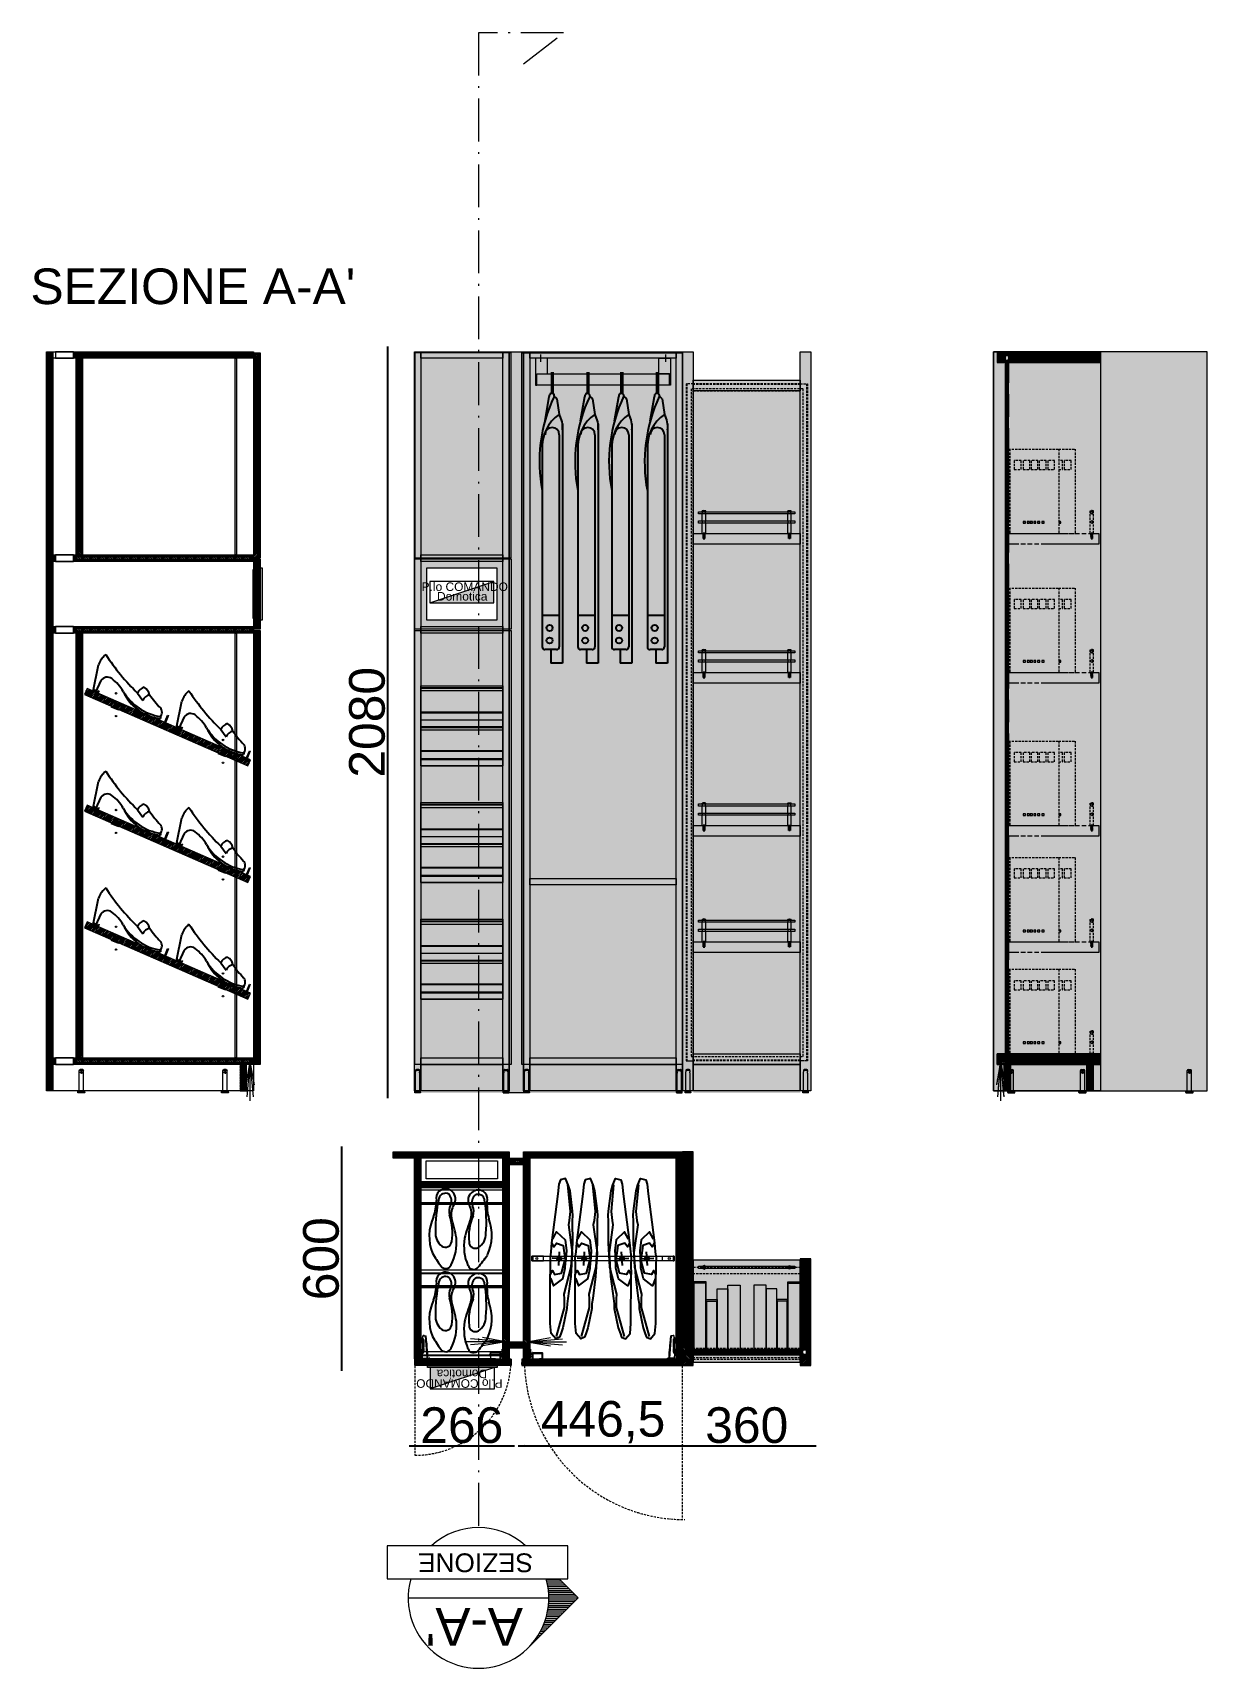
# Model space of a CAD drawing. Header units: millimetres. Extents: x 5622 to 8918, y 2044 to 6634.
import ezdxf
from ezdxf.enums import TextEntityAlignment as Align

# ---------------------------------------------------------------- set-up
doc = ezdxf.new("R2010")
doc.units = ezdxf.units.MM
for name, pattern in [('BEARBEITUNGEN', [0]), ('CONTINUA', [0]), ('DASHDOT', [18.5, 12, -3, 0.5, -3]), ('NASCOSTA', [9.525, 6.35, -3.175]), ('TRATTEGGIATA', [0.75, 0.5, -0.25])]:
    doc.linetypes.add(name, pattern=pattern)
for name, color, linetype in [('.', 8, 'Continuous'), ('DS_ST_quote 1_50', 7, 'Continuous'), ('F_Lavorazioni', 12, 'Continuous'), ('VESTIARIO - clothing', 185, 'Continuous')]:
    doc.layers.add(name, color=color, linetype=linetype)
for name, color, linetype, lineweight in [('F_ARREDI', 7, 'Continuous', 5), ('F_COMPLEMENTI', 85, 'Continuous', 5), ('F_ELETTRICO', 22, 'Continuous', 5), ('F_FERRAMENTA', 253, 'Continuous', 5), ('F_Guide', 1, 'Continuous', 9), ('F_IMPIANTO IDRAULICO', 7, 'Continuous', 5), ('F_LIBRI', 3, 'Continuous', 5), ('F_MULTI laminato CERA', 124, 'Continuous', 5), ('F_MULTI laminato CERA_retino', 7, 'Continuous', 5), ('F_MULTI laminato OPACO', 1, 'Continuous', 5), ('F_MULTI laminato OPACO_retino', 1, 'Continuous', 5), ('F_Proiezioni', 253, 'NASCOSTA', 9), ('F_Sezioni', 5, 'Continuous', 9), ('F_STRIP-LED', 2, 'Continuous', 5), ('F_STRIP-LED_retino', 7, 'Continuous', 5), ('F_VETRO', 140, 'Continuous', 5), ('F_VETRO stratificato_pellilocala satinata', 151, 'Continuous', 5)]:
    doc.layers.add(name, color=color, linetype=linetype, lineweight=lineweight)
doc.layers.add('F_Testi', color=7, linetype='Continuous', lineweight=5, true_color=0x136734)
doc.styles.add('ARIAL', font='arial.ttf')
doc.styles.get("Standard").update_dxf_attribs({"font": 'arial.ttf'})
doc.dimstyles.new('ISO-100', dxfattribs={"dimtxt": 100, "dimasz": 5, "dimexe": 0.25, "dimexo": 6, "dimgap": 6, "dimtad": 1, "dimtxsty": 'ARIAL', "dimblk": 'ARCHTICK', "dimcen": 2.5, "dimdle": 15, "dimse1": 1, "dimse2": 1, "dimclrd": 256, "dimclre": 256, "dimclrt": 256, "dimadec": 0, "dimazin": 0, "dimtfac": 1, "dimtmove": 0, "dimatfit": 3, "dimldrblk": 'ARCHTICK', "dimfxl": 1, "dimlwd": -1, "dimlwe": -1, "dimarcsym": 0})
pattern_1 = [(45, (48469.427, -7407.2995), (-2.24506403, 2.24506403), [])]

msp = doc.modelspace()

# ---------------------------------------------------------------- texts
at = {"layer": 'F_ELETTRICO', "color": 7, "char_height": 24, "attachment_point": 1}
for s, width, insert in [('P.lo COMANDO', 243.30874, (6712.982, 5090.833)), ('\\pxql;Domotica', 263.76939, (6756.196, 5063.978))]:
    msp.add_mtext_dynamic_manual_height_columns(s, width=width, gutter_width=5, heights=[0], dxfattribs=dict(at, insert=insert))
at = {"layer": 'F_Sezioni', "color": 2, "linetype": 'CONTINUA', "lineweight": 15, "style": 'ARIAL'}
msp.add_attdef('SEZIONE', text='', height=52.65, rotation=180, dxfattribs=at).set_placement((6864.348, 2339.66), align=Align.MIDDLE)
at = {"layer": 'F_Testi', "color": 1, "insert": (5615.429, 5971.922), "char_height": 100, "width": 3864.06704, "attachment_point": 1, "style": 'ARIAL'}
msp.add_mtext("\\pxt36;SEZIONE A-A'", dxfattribs=at)
at = {"layer": 'F_Testi', "linetype": 'Continuous', "style": 'ARIAL'}
msp.add_attdef("A-A'", text='', height=105.3, rotation=180, dxfattribs=at).set_placement((6860.538, 2159.677), align=Align.MIDDLE)

# ---------------------------------------------------------------- blocks, each defined once
blk = doc.blocks.new('CERNIERA_batttuta_pianta')
at = {"layer": 'F_FERRAMENTA'}
for p, q in [((813202, 528469.4), (813201.9, 528471.1)), ((813203.1, 528468.5), (813204, 528468.5)), ((813204, 528468.5), (813203.9, 528469.5)), ((813204.7, 528472.4), (813205.2, 528472.4)), ((813204.7, 528435.4), (813204.7, 528472.4)), ((813205, 528460.4), (813205.2, 528477.5)), ((813205.8, 528436.5), (813205, 528460.4)), ((813206.7, 528480.3), (813207.3, 528480.4)), ((813206.7, 528478.9), (813212.4, 528478.9)), ((813208.3, 528478.9), (813208.3, 528479.4)), ((813212.4, 528478.9), (813214.4, 528479)), ((813217.4, 528416.2), (813212.4, 528478.9)), ((813215.2, 528468.5), (813214.4, 528479)), ((813216, 528458.1), (813215.2, 528468.5)), ((813215.8, 528460.7), (813216.4, 528460.7)), ((813216.9, 528447.6), (813216, 528458.1)), ((813216.7, 528456.8), (813216.4, 528460.7)), ((813217.1, 528452.8), (813216.7, 528456.8)), ((813188.4, 528413), (813225.3, 528413)), ((813188.4, 528402.8), (813188.4, 528413)), ((813188.9, 528413.5), (813203.3, 528413.5)), ((813188.9, 528413), (813188.9, 528413.5)), ((813189, 528413), (813189, 528413.5)), ((813189.6, 528402.8), (813189.6, 528413)), ((813193.9, 528400.3), (813193.9, 528413)), ((813197.9, 528400.3), (813197.9, 528413)), ((813200.8, 528429.3), (813200.8, 528434.4)), ((813202.4, 528428.4), (813200.8, 528429.3)), ((813201.8, 528433.4), (813203.3, 528434.9)), ((813202.8, 528428.9), (813201.8, 528433.4)), ((813202.4, 528428.4), (813202.8, 528428.4)), ((813204, 528415.3), (813202.8, 528428.9)), ((813203.3, 528435.4), (813204.7, 528435.4)), ((813203.3, 528434.9), (813204.3, 528434.9)), ((813203.3, 528413.6), (813203.4, 528413.6)), ((813203.3, 528413.6), (813203.3, 528413.6)), ((813203.3, 528413.6), (813203.3, 528413.6)), ((813203.3, 528413.6), (813203.3, 528413.6)), ((813203.3, 528413.6), (813203.3, 528413.6)), ((813203.3, 528413.6), (813203.3, 528413.6)), ((813203.3, 528413.6), (813203.3, 528413.6)), ((813203.3, 528413.6), (813203.3, 528413.6)), ((813203.3, 528413.6), (813203.3, 528413.6)), ((813203.3, 528413.6), (813203.3, 528413.6)), ((813203.3, 528413.6), (813203.3, 528413.6)), ((813203.3, 528413.5), (813203.3, 528413.6)), ((813203.3, 528413.5), (813203.3, 528413.5)), ((813203.3, 528413.5), (813203.3, 528413.5)), ((813203.3, 528413.5), (813203.3, 528413.5)), ((813203.3, 528413.5), (813203.3, 528413.5)), ((813203.3, 528413.5), (813203.3, 528413.5)), ((813203.3, 528413.5), (813203.3, 528413.5)), ((813203.3, 528413.5), (813203.3, 528413.5)), ((813203.3, 528413.5), (813203.3, 528413.5)), ((813203.3, 528413.5), (813203.3, 528413.5)), ((813203.3, 528413.5), (813203.3, 528413.5)), ((813203.3, 528413.5), (813203.3, 528413.5)), ((813203.3, 528413.5), (813203.3, 528413.5)), ((813203.3, 528413.4), (813203.3, 528413.5)), ((813203.3, 528413), (813203.3, 528413.5)), ((813203.3, 528413.4), (813203.3, 528413.4)), ((813203.3, 528413.4), (813203.3, 528413.4)), ((813203.3, 528413.4), (813203.3, 528413.4)), ((813203.3, 528413.4), (813203.3, 528413.4)), ((813203.3, 528413.4), (813203.3, 528413.4)), ((813203.3, 528413.4), (813203.3, 528413.4)), ((813203.3, 528413.4), (813203.3, 528413.4)), ((813203.3, 528413.4), (813203.3, 528413.4)), ((813203.3, 528413.4), (813203.3, 528413.4)), ((813203.3, 528413.4), (813203.3, 528413.4)), ((813203.3, 528413.4), (813203.3, 528413.4)), ((813203.3, 528413.3), (813203.3, 528413.4)), ((813203.3, 528413.3), (813203.3, 528413.3)), ((813203.3, 528413.3), (813203.3, 528413.3)), ((813203.3, 528413.3), (813203.3, 528413.3)), ((813203.3, 528413.3), (813203.3, 528413.3)), ((813203.3, 528413.3), (813203.3, 528413.3)), ((813203.3, 528413.3), (813203.3, 528413.3)), ((813203.3, 528413.3), (813203.3, 528413.3)), ((813203.3, 528413.3), (813203.3, 528413.3)), ((813203.3, 528413.3), (813203.3, 528413.3)), ((813203.3, 528413.3), (813203.3, 528413.3)), ((813203.3, 528413.3), (813203.3, 528413.3)), ((813203.3, 528413.2), (813203.3, 528413.3)), ((813203.3, 528413.2), (813203.3, 528413.2)), ((813203.3, 528413.2), (813203.3, 528413.2)), ((813203.3, 528413.2), (813203.3, 528413.2)), ((813203.3, 528413.2), (813203.3, 528413.2)), ((813203.3, 528413.2), (813203.3, 528413.2)), ((813203.3, 528413.2), (813203.3, 528413.2)), ((813203.3, 528413.2), (813203.3, 528413.2)), ((813203.3, 528413.2), (813203.3, 528413.2)), ((813203.3, 528413.2), (813203.3, 528413.2)), ((813203.3, 528413.2), (813203.3, 528413.2)), ((813203.3, 528413.2), (813203.3, 528413.2)), ((813203.4, 528414.1), (813203.5, 528414.1)), ((813203.4, 528414.1), (813203.4, 528414.1)), ((813203.4, 528414), (813203.4, 528414.1)), ((813203.4, 528414), (813203.4, 528414)), ((813203.4, 528414), (813203.4, 528414)), ((813203.4, 528414), (813203.4, 528414)), ((813203.4, 528414), (813203.4, 528414)), ((813203.4, 528414), (813203.4, 528414)), ((813203.4, 528414), (813203.4, 528414)), ((813203.4, 528414), (813203.4, 528414)), ((813203.4, 528414), (813203.4, 528414)), ((813203.4, 528414), (813203.4, 528414)), ((813203.4, 528414), (813203.4, 528414)), ((813203.4, 528414), (813203.4, 528414)), ((813203.4, 528413.9), (813203.4, 528414)), ((813203.4, 528413.9), (813203.4, 528413.9)), ((813203.4, 528413.9), (813203.4, 528413.9)), ((813203.4, 528413.9), (813203.4, 528413.9)), ((813203.4, 528413.9), (813203.4, 528413.9)), ((813203.4, 528413.9), (813203.4, 528413.9)), ((813203.4, 528413.9), (813203.4, 528413.9)), ((813203.4, 528413.9), (813203.4, 528413.9)), ((813203.4, 528413.9), (813203.4, 528413.9)), ((813203.4, 528413.9), (813203.4, 528413.9)), ((813203.4, 528413.9), (813203.4, 528413.9)), ((813203.4, 528413.9), (813203.4, 528413.9)), ((813203.4, 528413.8), (813203.4, 528413.9)), ((813203.4, 528413.8), (813203.4, 528413.8)), ((813203.4, 528413.8), (813203.4, 528413.8)), ((813203.4, 528413.8), (813203.4, 528413.8)), ((813203.4, 528413.8), (813203.4, 528413.8)), ((813203.4, 528413.8), (813203.4, 528413.8)), ((813203.4, 528413.8), (813203.4, 528413.8)), ((813203.4, 528413.8), (813203.4, 528413.8)), ((813203.4, 528413.8), (813203.4, 528413.8)), ((813203.4, 528413.8), (813203.4, 528413.8)), ((813203.4, 528413.8), (813203.4, 528413.8)), ((813203.4, 528413.8), (813203.4, 528413.8)), ((813203.4, 528413.8), (813203.4, 528413.8)), ((813203.4, 528413.7), (813203.4, 528413.8)), ((813203.4, 528413.7), (813203.4, 528413.7)), ((813203.4, 528413.7), (813203.4, 528413.7)), ((813203.4, 528413.7), (813203.4, 528413.7)), ((813203.4, 528413.7), (813203.4, 528413.7)), ((813203.4, 528413.7), (813203.4, 528413.7)), ((813203.4, 528413.7), (813203.4, 528413.7)), ((813203.4, 528413.7), (813203.4, 528413.7)), ((813203.4, 528413.7), (813203.4, 528413.7)), ((813203.4, 528413.7), (813203.4, 528413.7)), ((813203.4, 528413.7), (813203.4, 528413.7)), ((813203.4, 528413.7), (813203.4, 528413.7)), ((813203.4, 528413.6), (813203.4, 528413.7)), ((813203.5, 528414.3), (813203.6, 528414.3)), ((813203.5, 528414.3), (813203.5, 528414.3)), ((813203.5, 528414.3), (813203.5, 528414.3)), ((813203.5, 528414.3), (813203.5, 528414.3)), ((813203.5, 528414.3), (813203.5, 528414.3)), ((813203.5, 528414.3), (813203.5, 528414.3)), ((813203.5, 528414.3), (813203.5, 528414.3)), ((813203.5, 528414.3), (813203.5, 528414.3)), ((813203.5, 528414.3), (813203.5, 528414.3)), ((813203.5, 528414.3), (813203.5, 528414.3)), ((813203.5, 528414.3), (813203.5, 528414.3)), ((813203.5, 528414.2), (813203.5, 528414.3)), ((813203.5, 528414.2), (813203.5, 528414.2)), ((813203.5, 528414.2), (813203.5, 528414.2)), ((813203.5, 528414.2), (813203.5, 528414.2)), ((813203.5, 528414.2), (813203.5, 528414.2)), ((813203.5, 528414.2), (813203.5, 528414.2)), ((813203.5, 528414.2), (813203.5, 528414.2)), ((813203.5, 528414.2), (813203.5, 528414.2)), ((813203.5, 528414.2), (813203.5, 528414.2)), ((813203.5, 528414.2), (813203.5, 528414.2)), ((813203.5, 528414.2), (813203.5, 528414.2)), ((813203.5, 528414.2), (813203.5, 528414.2)), ((813203.5, 528414.1), (813203.5, 528414.2)), ((813203.5, 528414.1), (813203.5, 528414.1)), ((813203.5, 528414.1), (813203.5, 528414.1)), ((813203.5, 528414.1), (813203.5, 528414.1)), ((813203.5, 528414.1), (813203.5, 528414.1)), ((813203.5, 528414.1), (813203.5, 528414.1)), ((813203.5, 528414.1), (813203.5, 528414.1)), ((813203.5, 528414.1), (813203.5, 528414.1)), ((813203.5, 528414.1), (813203.5, 528414.1)), ((813203.5, 528414.1), (813203.5, 528414.1)), ((813203.5, 528414.1), (813203.5, 528414.1)), ((813203.6, 528414.5), (813203.7, 528414.6)), ((813203.6, 528414.5), (813203.6, 528414.5)), ((813203.6, 528414.5), (813203.6, 528414.5)), ((813203.6, 528414.5), (813203.6, 528414.5)), ((813203.6, 528414.5), (813203.6, 528414.5)), ((813203.6, 528414.5), (813203.6, 528414.5)), ((813203.6, 528414.5), (813203.6, 528414.5)), ((813203.6, 528414.5), (813203.6, 528414.5)), ((813203.6, 528414.5), (813203.6, 528414.5)), ((813203.6, 528414.5), (813203.6, 528414.5)), ((813203.6, 528414.5), (813203.6, 528414.5)), ((813203.6, 528414.5), (813203.6, 528414.5)), ((813203.6, 528414.4), (813203.6, 528414.5)), ((813203.6, 528414.4), (813203.6, 528414.4)), ((813203.6, 528414.4), (813203.6, 528414.4)), ((813203.6, 528414.4), (813203.6, 528414.4)), ((813203.6, 528414.4), (813203.6, 528414.4)), ((813203.6, 528414.4), (813203.6, 528414.4)), ((813203.6, 528414.4), (813203.6, 528414.4)), ((813203.6, 528414.4), (813203.6, 528414.4)), ((813203.6, 528414.4), (813203.6, 528414.4)), ((813203.6, 528414.4), (813203.6, 528414.4)), ((813203.6, 528414.4), (813203.6, 528414.4)), ((813203.6, 528414.4), (813203.6, 528414.4)), ((813203.6, 528414.4), (813203.6, 528414.4)), ((813203.6, 528414.3), (813203.6, 528414.4)), ((813203.6, 528414.3), (813203.6, 528414.3)), ((813203.7, 528414.7), (813203.8, 528414.7)), ((813203.7, 528414.7), (813203.7, 528414.7)), ((813203.7, 528414.7), (813203.7, 528414.7)), ((813203.7, 528414.7), (813203.7, 528414.7)), ((813203.7, 528414.7), (813203.7, 528414.7)), ((813203.7, 528414.7), (813203.7, 528414.7)), ((813203.7, 528414.7), (813203.7, 528414.7)), ((813203.7, 528414.7), (813203.7, 528414.7)), ((813203.7, 528414.7), (813203.7, 528414.7)), ((813203.7, 528414.7), (813203.7, 528414.7)), ((813203.7, 528414.6), (813203.7, 528414.7)), ((813203.7, 528414.6), (813203.7, 528414.6)), ((813203.7, 528414.6), (813203.7, 528414.6)), ((813203.7, 528414.6), (813203.7, 528414.6)), ((813203.7, 528414.6), (813203.7, 528414.6)), ((813203.7, 528414.6), (813203.7, 528414.6)), ((813203.7, 528414.6), (813203.7, 528414.6)), ((813203.7, 528414.6), (813203.7, 528414.6)), ((813203.7, 528414.6), (813203.7, 528414.6)), ((813203.7, 528414.6), (813203.7, 528414.6)), ((813203.7, 528414.6), (813203.7, 528414.6)), ((813203.7, 528414.6), (813203.7, 528414.6)), ((813203.7, 528414.6), (813203.7, 528414.6)), ((813203.7, 528414.6), (813203.7, 528414.6)), ((813203.8, 528414.9), (813203.9, 528415.7)), ((813203.8, 528414.9), (813203.9, 528414.9)), ((813203.8, 528414.9), (813203.8, 528414.9)), ((813203.8, 528414.9), (813203.8, 528414.9)), ((813203.8, 528414.9), (813203.8, 528414.9)), ((813203.8, 528414.8), (813203.8, 528414.9)), ((813203.8, 528414.8), (813203.8, 528414.8)), ((813203.8, 528414.8), (813203.8, 528414.8)), ((813203.8, 528414.8), (813203.8, 528414.8)), ((813203.8, 528414.8), (813203.8, 528414.8)), ((813203.8, 528414.8), (813203.8, 528414.8)), ((813203.8, 528414.8), (813203.8, 528414.8)), ((813203.8, 528414.8), (813203.8, 528414.8)), ((813203.8, 528414.8), (813203.8, 528414.8)), ((813203.8, 528414.8), (813203.8, 528414.8)), ((813203.8, 528414.8), (813203.8, 528414.8)), ((813203.8, 528414.8), (813203.8, 528414.8)), ((813203.8, 528414.8), (813203.8, 528414.8)), ((813203.8, 528414.8), (813203.8, 528414.8)), ((813203.8, 528414.7), (813203.8, 528414.8)), ((813203.8, 528414.7), (813203.8, 528414.7)), ((813203.8, 528414.7), (813203.8, 528414.7)), ((813203.9, 528415), (813204, 528415)), ((813203.9, 528415), (813203.9, 528415)), ((813203.9, 528415), (813203.9, 528415)), ((813203.9, 528415), (813203.9, 528415)), ((813203.9, 528415), (813203.9, 528415)), ((813203.9, 528415), (813203.9, 528415)), ((813203.9, 528415), (813203.9, 528415)), ((813203.9, 528415), (813203.9, 528415)), ((813203.9, 528415), (813203.9, 528415)), ((813203.9, 528414.9), (813203.9, 528415)), ((813203.9, 528414.9), (813203.9, 528414.9)), ((813203.9, 528414.9), (813203.9, 528414.9)), ((813203.9, 528414.9), (813203.9, 528414.9)), ((813203.9, 528414.9), (813203.9, 528414.9)), ((813203.9, 528414.9), (813203.9, 528414.9)), ((813203.9, 528414.9), (813203.9, 528414.9)), ((813203.9, 528414.9), (813203.9, 528414.9)), ((813203.9, 528414.9), (813203.9, 528414.9)), ((813203.9, 528414.9), (813203.9, 528414.9)), ((813204, 528415.1), (813204.1, 528415.1)), ((813204, 528415.1), (813204, 528415.1)), ((813204, 528415.1), (813204, 528415.1)), ((813204, 528415.1), (813204, 528415.1)), ((813204, 528415.1), (813204, 528415.1)), ((813204, 528415.1), (813204, 528415.1)), ((813204, 528415.1), (813204, 528415.1)), ((813204, 528415.1), (813204, 528415.1)), ((813204, 528415.1), (813204, 528415.1)), ((813204, 528415.1), (813204, 528415.1)), ((813204, 528415.1), (813204, 528415.1)), ((813204, 528415.1), (813204, 528415.1)), ((813204, 528415.1), (813204, 528415.1)), ((813204, 528415), (813204, 528415.1)), ((813204, 528415), (813204, 528415)), ((813204, 528415), (813204, 528415)), ((813204, 528415), (813204, 528415)), ((813204, 528415), (813204, 528415)), ((813204.1, 528415.2), (813204.2, 528415.2)), ((813204.1, 528415.2), (813204.1, 528415.2)), ((813204.1, 528415.2), (813204.1, 528415.2)), ((813204.1, 528415.2), (813204.1, 528415.2)), ((813204.1, 528415.2), (813204.1, 528415.2)), ((813204.1, 528415.2), (813204.1, 528415.2)), ((813204.1, 528415.2), (813204.1, 528415.2)), ((813204.1, 528415.2), (813204.1, 528415.2)), ((813204.1, 528415.2), (813204.1, 528415.2)), ((813204.1, 528415.2), (813204.1, 528415.2)), ((813204.1, 528415.2), (813204.1, 528415.2)), ((813204.1, 528415.2), (813204.1, 528415.2)), ((813204.1, 528415.2), (813204.1, 528415.2)), ((813204.1, 528415.2), (813204.1, 528415.2)), ((813204.1, 528415.1), (813204.1, 528415.2)), ((813204.1, 528415.1), (813204.1, 528415.1)), ((813204.3, 528415.2), (813204.2, 528415.3)), ((813204.2, 528415.3), (813204.3, 528415.3)), ((813204.2, 528415.3), (813204.2, 528415.3)), ((813204.2, 528415.3), (813204.2, 528415.3)), ((813204.2, 528415.3), (813204.2, 528415.3)), ((813204.2, 528415.3), (813204.2, 528415.3)), ((813204.2, 528415.3), (813204.2, 528415.3)), ((813204.2, 528415.3), (813204.2, 528415.3)), ((813204.2, 528415.3), (813204.2, 528415.3)), ((813204.2, 528415.3), (813204.2, 528415.3)), ((813204.2, 528415.3), (813204.2, 528415.3)), ((813204.2, 528415.3), (813204.2, 528415.3)), ((813204.2, 528415.3), (813204.2, 528415.3)), ((813204.2, 528415.3), (813204.2, 528415.3)), ((813204.2, 528415.3), (813204.2, 528415.3)), ((813204.2, 528415.3), (813204.2, 528415.3)), ((813204.2, 528415.2), (813204.2, 528415.3)), ((813204.3, 528415.4), (813204.4, 528415.4)), ((813204.3, 528415.4), (813204.3, 528415.4)), ((813204.3, 528415.4), (813204.3, 528415.4)), ((813204.3, 528415.4), (813204.3, 528415.4)), ((813204.3, 528415.4), (813204.3, 528415.4)), ((813204.3, 528415.4), (813204.3, 528415.4)), ((813204.3, 528415.4), (813204.3, 528415.4)), ((813204.3, 528415.4), (813204.3, 528415.4)), ((813204.3, 528415.4), (813204.3, 528415.4)), ((813204.3, 528415.4), (813204.3, 528415.4)), ((813204.3, 528415.4), (813204.3, 528415.4)), ((813204.3, 528415.4), (813204.3, 528415.4)), ((813204.3, 528415.4), (813204.3, 528415.4)), ((813204.3, 528415.4), (813204.3, 528415.4)), ((813204.3, 528415.3), (813204.3, 528415.4)), ((813204.3, 528415.2), (813224.3, 528415.2)), ((813204.3, 528413), (813204.3, 528415.2)), ((813204.4, 528415.5), (813204.5, 528415.5)), ((813204.4, 528415.5), (813204.4, 528415.5)), ((813204.4, 528415.5), (813204.4, 528415.5)), ((813204.4, 528415.5), (813204.4, 528415.5)), ((813204.4, 528415.5), (813204.4, 528415.5)), ((813204.4, 528415.5), (813204.4, 528415.5)), ((813204.4, 528415.5), (813204.4, 528415.5)), ((813204.4, 528415.5), (813204.4, 528415.5)), ((813204.4, 528415.5), (813204.4, 528415.5)), ((813204.4, 528415.5), (813204.4, 528415.5)), ((813204.4, 528415.5), (813204.4, 528415.5)), ((813204.4, 528415.5), (813204.4, 528415.5)), ((813204.4, 528415.4), (813204.4, 528415.5)), ((813204.4, 528415.4), (813204.4, 528415.4)), ((813204.4, 528415.4), (813204.4, 528415.4)), ((813204.5, 528415.6), (813204.6, 528415.6)), ((813204.5, 528415.6), (813204.5, 528415.6)), ((813204.5, 528415.6), (813204.5, 528415.6)), ((813204.5, 528415.6), (813204.5, 528415.6)), ((813204.5, 528415.6), (813204.5, 528415.6)), ((813204.5, 528415.6), (813204.5, 528415.6)), ((813204.5, 528415.6), (813204.5, 528415.6)), ((813204.5, 528415.6), (813204.5, 528415.6)), ((813204.5, 528415.5), (813204.5, 528415.6)), ((813204.5, 528415.5), (813204.5, 528415.5)), ((813204.5, 528415.5), (813204.5, 528415.5)), ((813204.5, 528415.5), (813204.5, 528415.5)), ((813204.5, 528415.5), (813204.5, 528415.5)), ((813204.5, 528415.5), (813204.5, 528415.5)), ((813204.6, 528415.7), (813204.7, 528415.7)), ((813204.6, 528415.7), (813204.6, 528415.7)), ((813204.6, 528415.6), (813204.6, 528415.7)), ((813204.6, 528415.6), (813204.6, 528415.6)), ((813204.6, 528415.6), (813204.6, 528415.6)), ((813204.6, 528415.6), (813204.6, 528415.6)), ((813204.6, 528415.6), (813204.6, 528415.6)), ((813204.6, 528415.6), (813204.6, 528415.6)), ((813204.6, 528415.6), (813204.6, 528415.6)), ((813204.6, 528415.6), (813204.6, 528415.6)), ((813204.6, 528415.6), (813204.6, 528415.6)), ((813204.6, 528415.6), (813204.6, 528415.6)), ((813204.6, 528415.6), (813204.6, 528415.6)), ((813204.6, 528415.6), (813204.6, 528415.6)), ((813204.7, 528415.7), (813204.8, 528415.7)), ((813204.7, 528415.7), (813204.7, 528415.7)), ((813204.7, 528415.7), (813204.7, 528415.7)), ((813204.7, 528415.7), (813204.7, 528415.7)), ((813204.7, 528415.7), (813204.7, 528415.7)), ((813204.7, 528415.7), (813204.7, 528415.7)), ((813204.7, 528415.7), (813204.7, 528415.7)), ((813204.7, 528415.7), (813204.7, 528415.7)), ((813204.7, 528415.7), (813204.7, 528415.7)), ((813204.7, 528415.7), (813204.7, 528415.7)), ((813204.7, 528415.7), (813204.7, 528415.7)), ((813204.7, 528415.7), (813204.7, 528415.7)), ((813204.7, 528415.7), (813204.7, 528415.7)), ((813204.7, 528415.7), (813204.7, 528415.7)), ((813204.8, 528415.8), (813204.9, 528415.8)), ((813204.8, 528415.8), (813204.8, 528415.8)), ((813204.8, 528415.8), (813204.8, 528415.8)), ((813204.8, 528415.8), (813204.8, 528415.8)), ((813204.8, 528415.8), (813204.8, 528415.8)), ((813204.8, 528415.8), (813204.8, 528415.8)), ((813204.8, 528415.8), (813204.8, 528415.8)), ((813204.8, 528415.8), (813204.8, 528415.8)), ((813204.8, 528415.7), (813204.8, 528415.8)), ((813204.8, 528415.7), (813204.8, 528415.7)), ((813204.8, 528415.7), (813204.8, 528415.7)), ((813204.8, 528415.7), (813204.8, 528415.7)), ((813204.8, 528415.7), (813204.8, 528415.7)), ((813204.9, 528415.8), (813205, 528415.8)), ((813204.9, 528415.8), (813204.9, 528415.8)), ((813204.9, 528415.8), (813204.9, 528415.8)), ((813204.9, 528415.8), (813204.9, 528415.8)), ((813204.9, 528415.8), (813204.9, 528415.8)), ((813204.9, 528415.8), (813204.9, 528415.8)), ((813204.9, 528415.8), (813204.9, 528415.8)), ((813204.9, 528415.8), (813204.9, 528415.8)), ((813204.9, 528415.8), (813204.9, 528415.8)), ((813204.9, 528415.8), (813204.9, 528415.8)), ((813204.9, 528415.8), (813204.9, 528415.8)), ((813204.9, 528415.8), (813204.9, 528415.8)), ((813204.9, 528415.8), (813204.9, 528415.8)), ((813205, 528415.9), (813205.1, 528415.9)), ((813205, 528415.9), (813205, 528415.9)), ((813205, 528415.9), (813205, 528415.9)), ((813205, 528415.9), (813205, 528415.9)), ((813205, 528415.9), (813205, 528415.9)), ((813205, 528415.9), (813205, 528415.9)), ((813205, 528415.9), (813205, 528415.9)), ((813205, 528415.9), (813205, 528415.9)), ((813205, 528415.9), (813205, 528415.9)), ((813205, 528415.8), (813205, 528415.9)), ((813205, 528415.8), (813205, 528415.8)), ((813205, 528415.8), (813205, 528415.8)), ((813205, 528415.8), (813205, 528415.8)), ((813205.1, 528415.9), (813205.2, 528415.9)), ((813205.1, 528415.9), (813205.1, 528415.9)), ((813205.1, 528415.9), (813205.1, 528415.9)), ((813205.1, 528415.9), (813205.1, 528415.9)), ((813205.1, 528415.9), (813205.1, 528415.9)), ((813205.1, 528415.9), (813205.1, 528415.9)), ((813205.1, 528415.9), (813205.1, 528415.9)), ((813205.1, 528415.9), (813205.1, 528415.9)), ((813205.1, 528415.9), (813205.1, 528415.9)), ((813205.1, 528415.9), (813205.1, 528415.9)), ((813205.1, 528415.9), (813205.1, 528415.9)), ((813205.1, 528415.9), (813205.1, 528415.9)), ((813205.1, 528415.9), (813205.1, 528415.9)), ((813205.2, 528416), (813205.3, 528416)), ((813205.2, 528416), (813205.2, 528416)), ((813205.2, 528416), (813205.2, 528416)), ((813205.2, 528416), (813205.2, 528416)), ((813205.2, 528416), (813205.2, 528416)), ((813205.2, 528416), (813205.2, 528416)), ((813205.2, 528415.9), (813205.2, 528416)), ((813205.2, 528415.9), (813205.2, 528415.9)), ((813205.2, 528415.9), (813205.2, 528415.9)), ((813205.2, 528415.9), (813205.2, 528415.9)), ((813205.2, 528415.9), (813205.2, 528415.9)), ((813205.2, 528415.9), (813205.2, 528415.9)), ((813205.3, 528416), (813205.4, 528416)), ((813205.3, 528416), (813205.3, 528416)), ((813205.3, 528416), (813205.3, 528416)), ((813205.3, 528416), (813205.3, 528416)), ((813205.3, 528416), (813205.3, 528416)), ((813205.3, 528416), (813205.3, 528416)), ((813205.3, 528416), (813205.3, 528416)), ((813205.3, 528416), (813205.3, 528416)), ((813205.3, 528416), (813205.3, 528416)), ((813205.3, 528416), (813205.3, 528416)), ((813205.3, 528416), (813205.3, 528416)), ((813205.3, 528416), (813205.3, 528416)), ((813205.3, 528416), (813205.3, 528416)), ((813205.4, 528416), (813205.5, 528416)), ((813205.4, 528416), (813205.4, 528416)), ((813205.4, 528416), (813205.4, 528416)), ((813205.4, 528416), (813205.4, 528416)), ((813205.4, 528416), (813205.4, 528416)), ((813205.4, 528416), (813205.4, 528416)), ((813205.4, 528416), (813205.4, 528416)), ((813205.4, 528416), (813205.4, 528416)), ((813205.4, 528416), (813205.4, 528416)), ((813205.4, 528416), (813205.4, 528416)), ((813205.4, 528416), (813205.4, 528416)), ((813205.4, 528416), (813205.4, 528416)), ((813205.5, 528416.1), (813205.6, 528416.1)), ((813205.5, 528416.1), (813205.5, 528416.1)), ((813205.5, 528416.1), (813205.5, 528416.1)), ((813205.5, 528416.1), (813205.5, 528416.1)), ((813205.5, 528416.1), (813205.5, 528416.1)), ((813205.5, 528416.1), (813205.5, 528416.1)), ((813205.5, 528416), (813205.5, 528416.1)), ((813205.5, 528416), (813205.5, 528416)), ((813205.5, 528416), (813205.5, 528416)), ((813205.5, 528416), (813205.5, 528416)), ((813205.5, 528416), (813205.5, 528416)), ((813205.5, 528416), (813205.5, 528416)), ((813205.6, 528416.1), (813205.7, 528416.1)), ((813205.6, 528416.1), (813205.6, 528416.1)), ((813205.6, 528416.1), (813205.6, 528416.1)), ((813205.6, 528416.1), (813205.6, 528416.1)), ((813205.6, 528416.1), (813205.6, 528416.1)), ((813205.6, 528416.1), (813205.6, 528416.1)), ((813205.6, 528416.1), (813205.6, 528416.1)), ((813205.6, 528416.1), (813205.6, 528416.1)), ((813205.6, 528416.1), (813205.6, 528416.1)), ((813205.6, 528416.1), (813205.6, 528416.1)), ((813205.6, 528416.1), (813205.6, 528416.1)), ((813205.6, 528416.1), (813205.6, 528416.1)), ((813205.6, 528416.1), (813205.6, 528416.1)), ((813205.7, 528416.1), (813205.8, 528416.1)), ((813205.7, 528416.1), (813205.7, 528416.1)), ((813205.7, 528416.1), (813205.7, 528416.1)), ((813205.7, 528416.1), (813205.7, 528416.1)), ((813205.7, 528416.1), (813205.7, 528416.1)), ((813205.7, 528416.1), (813205.7, 528416.1)), ((813205.7, 528416.1), (813205.7, 528416.1)), ((813205.7, 528416.1), (813205.7, 528416.1)), ((813205.7, 528416.1), (813205.7, 528416.1)), ((813205.7, 528416.1), (813205.7, 528416.1)), ((813205.7, 528416.1), (813205.7, 528416.1)), ((813205.7, 528416.1), (813205.7, 528416.1)), ((813205.8, 528416.1), (813205.9, 528416.1)), ((813205.8, 528416.1), (813205.8, 528416.1)), ((813205.8, 528416.1), (813205.8, 528416.1)), ((813205.8, 528416.1), (813205.8, 528416.1)), ((813205.8, 528416.1), (813205.8, 528416.1)), ((813205.8, 528416.1), (813205.8, 528416.1)), ((813205.8, 528416.1), (813205.8, 528416.1)), ((813205.8, 528416.1), (813205.8, 528416.1)), ((813205.8, 528416.1), (813205.8, 528416.1)), ((813205.8, 528416.1), (813205.8, 528416.1)), ((813205.8, 528416.1), (813205.8, 528416.1)), ((813205.8, 528416.1), (813205.8, 528416.1)), ((813205.9, 528416.1), (813206, 528416.1)), ((813205.9, 528416.1), (813205.9, 528416.1)), ((813205.9, 528416.1), (813205.9, 528416.1)), ((813205.9, 528416.1), (813205.9, 528416.1)), ((813205.9, 528416.1), (813205.9, 528416.1)), ((813205.9, 528416.1), (813205.9, 528416.1)), ((813205.9, 528416.1), (813205.9, 528416.1)), ((813205.9, 528416.1), (813205.9, 528416.1)), ((813205.9, 528416.1), (813205.9, 528416.1)), ((813205.9, 528416.1), (813205.9, 528416.1)), ((813205.9, 528416.1), (813205.9, 528416.1)), ((813205.9, 528416.1), (813205.9, 528416.1)), ((813205.9, 528416.1), (813205.9, 528416.1)), ((813206, 528416.2), (813206.1, 528416.2)), ((813206, 528416.1), (813206, 528416.2)), ((813206, 528416.1), (813206, 528416.1)), ((813206, 528416.1), (813206, 528416.1)), ((813206, 528416.1), (813206, 528416.1)), ((813206, 528416.1), (813206, 528416.1)), ((813206, 528416.1), (813206, 528416.1)), ((813206, 528416.1), (813206, 528416.1)), ((813206, 528416.1), (813206, 528416.1)), ((813206, 528416.1), (813206, 528416.1)), ((813206, 528416.1), (813206, 528416.1)), ((813206, 528416.1), (813206, 528416.1)), ((813206.1, 528416.2), (813206.2, 528416.2)), ((813206.1, 528416.2), (813206.1, 528416.2)), ((813206.1, 528416.2), (813206.1, 528416.2)), ((813206.1, 528416.2), (813206.1, 528416.2)), ((813206.1, 528416.2), (813206.1, 528416.2)), ((813206.1, 528416.2), (813206.1, 528416.2)), ((813206.1, 528416.2), (813206.1, 528416.2)), ((813206.1, 528416.2), (813206.1, 528416.2)), ((813206.1, 528416.2), (813206.1, 528416.2)), ((813206.1, 528416.2), (813206.1, 528416.2)), ((813206.1, 528416.2), (813206.1, 528416.2)), ((813206.1, 528416.2), (813206.1, 528416.2)), ((813206.2, 528416.2), (813206.3, 528416.2)), ((813206.2, 528416.2), (813206.2, 528416.2)), ((813206.2, 528416.2), (813206.2, 528416.2)), ((813206.2, 528416.2), (813206.2, 528416.2)), ((813206.2, 528416.2), (813206.2, 528416.2)), ((813206.2, 528416.2), (813206.2, 528416.2)), ((813206.2, 528416.2), (813206.2, 528416.2)), ((813206.2, 528416.2), (813206.2, 528416.2)), ((813206.2, 528416.2), (813206.2, 528416.2)), ((813206.2, 528416.2), (813206.2, 528416.2)), ((813206.2, 528416.2), (813206.2, 528416.2)), ((813206.2, 528416.2), (813206.2, 528416.2)), ((813206.2, 528416.2), (813206.2, 528416.2)), ((813206.3, 528416.2), (813222.3, 528416.2)), ((813206.3, 528416.2), (813206.3, 528416.2)), ((813206.3, 528416.2), (813206.3, 528416.2)), ((813206.3, 528416.2), (813206.3, 528416.2)), ((813206.3, 528416.2), (813206.3, 528416.2)), ((813206.3, 528416.2), (813206.3, 528416.2)), ((813206.3, 528416.2), (813206.3, 528416.2)), ((813206.3, 528416.2), (813206.3, 528416.2)), ((813210.9, 528413), (813210.9, 528413)), ((813216.5, 528452.8), (813217.1, 528452.8)), ((813217.7, 528437.1), (813216.9, 528447.6)), ((813217.7, 528437.2), (813218.3, 528437.2)), ((813218.6, 528426.7), (813217.7, 528437.1)), ((813217.7, 528413), (813217.7, 528413)), ((813218.6, 528433.2), (813218.3, 528437.2)), ((813218.4, 528429.2), (813219, 528429.3)), ((813218.5, 528400.3), (813218.5, 528413)), ((813219, 528429.3), (813218.6, 528433.2)), ((813219.4, 528416.2), (813218.6, 528426.7)), ((813219.2, 528402.8), (813219.2, 528413)), ((813222, 528402.8), (813222, 528413)), ((813222.4, 528416.2), (813222.3, 528416.2)), ((813222.3, 528416.2), (813222.3, 528416.2)), ((813222.3, 528416.2), (813222.3, 528416.2)), ((813222.3, 528416.2), (813222.3, 528416.2)), ((813222.3, 528416.2), (813222.3, 528416.2)), ((813222.5, 528416.2), (813222.4, 528416.2)), ((813222.4, 528416.2), (813222.4, 528416.2)), ((813222.4, 528416.2), (813222.4, 528416.2)), ((813222.4, 528416.2), (813222.4, 528416.2)), ((813222.4, 528416.2), (813222.4, 528416.2)), ((813222.4, 528416.2), (813222.4, 528416.2)), ((813222.4, 528416.2), (813222.4, 528416.2)), ((813222.4, 528416.2), (813222.4, 528416.2)), ((813222.4, 528416.2), (813222.4, 528416.2)), ((813222.4, 528416.2), (813222.4, 528416.2)), ((813222.4, 528416.2), (813222.4, 528416.2)), ((813222.4, 528416.2), (813222.4, 528416.2)), ((813222.4, 528416.2), (813222.4, 528416.2)), ((813222.6, 528416.2), (813222.5, 528416.2)), ((813222.5, 528416.2), (813222.5, 528416.2)), ((813222.5, 528416.2), (813222.5, 528416.2)), ((813222.5, 528416.2), (813222.5, 528416.2)), ((813222.5, 528416.2), (813222.5, 528416.2)), ((813222.5, 528416.2), (813222.5, 528416.2)), ((813222.5, 528416.2), (813222.5, 528416.2)), ((813222.5, 528416.2), (813222.5, 528416.2)), ((813222.5, 528416.2), (813222.5, 528416.2)), ((813222.5, 528416.2), (813222.5, 528416.2)), ((813222.5, 528416.2), (813222.5, 528416.2)), ((813222.5, 528416.2), (813222.5, 528416.2)), ((813222.6, 528416.1), (813222.6, 528416.1)), ((813222.6, 528416.1), (813222.6, 528416.2)), ((813222.6, 528416.2), (813222.6, 528416.2)), ((813222.6, 528416.2), (813222.6, 528416.2)), ((813222.6, 528416.2), (813222.6, 528416.2)), ((813222.7, 528416.1), (813222.6, 528416.1)), ((813222.6, 528416.1), (813222.6, 528416.1)), ((813222.6, 528416.1), (813222.6, 528416.1)), ((813222.6, 528416.1), (813222.6, 528416.1)), ((813222.6, 528416.1), (813222.6, 528416.1)), ((813222.6, 528416.1), (813222.6, 528416.1)), ((813222.6, 528416.1), (813222.6, 528416.1)), ((813222.6, 528416.1), (813222.6, 528416.1)), ((813222.8, 528416.1), (813222.7, 528416.1)), ((813222.7, 528416.1), (813222.7, 528416.1)), ((813222.7, 528416.1), (813222.7, 528416.1)), ((813222.7, 528416.1), (813222.7, 528416.1)), ((813222.7, 528416.1), (813222.7, 528416.1)), ((813222.7, 528416.1), (813222.7, 528416.1)), ((813222.7, 528416.1), (813222.7, 528416.1)), ((813222.7, 528416.1), (813222.7, 528416.1)), ((813222.7, 528416.1), (813222.7, 528416.1)), ((813222.7, 528416.1), (813222.7, 528416.1)), ((813222.7, 528416.1), (813222.7, 528416.1)), ((813222.7, 528416.1), (813222.7, 528416.1)), ((813222.9, 528416.1), (813222.8, 528416.1)), ((813222.8, 528416.1), (813222.8, 528416.1)), ((813222.8, 528416.1), (813222.8, 528416.1)), ((813222.8, 528416.1), (813222.8, 528416.1)), ((813222.8, 528416.1), (813222.8, 528416.1)), ((813222.8, 528416.1), (813222.8, 528416.1)), ((813222.8, 528416.1), (813222.8, 528416.1)), ((813222.8, 528416.1), (813222.8, 528416.1)), ((813222.8, 528416.1), (813222.8, 528416.1)), ((813222.8, 528416.1), (813222.8, 528416.1)), ((813222.8, 528416.1), (813222.8, 528416.1)), ((813222.8, 528416.1), (813222.8, 528416.1)), ((813223, 528416.1), (813222.9, 528416.1)), ((813222.9, 528416.1), (813222.9, 528416.1)), ((813222.9, 528416.1), (813222.9, 528416.1)), ((813222.9, 528416.1), (813222.9, 528416.1)), ((813222.9, 528416.1), (813222.9, 528416.1)), ((813222.9, 528416.1), (813222.9, 528416.1)), ((813222.9, 528416.1), (813222.9, 528416.1)), ((813222.9, 528416.1), (813222.9, 528416.1)), ((813222.9, 528416.1), (813222.9, 528416.1)), ((813222.9, 528416.1), (813222.9, 528416.1)), ((813222.9, 528416.1), (813222.9, 528416.1)), ((813222.9, 528416.1), (813222.9, 528416.1)), ((813222.9, 528416.1), (813222.9, 528416.1)), ((813223.1, 528416.1), (813223, 528416.1)), ((813223, 528416.1), (813223, 528416.1)), ((813223, 528416.1), (813223, 528416.1)), ((813223, 528416.1), (813223, 528416.1)), ((813223, 528416.1), (813223, 528416.1)), ((813223, 528416.1), (813223, 528416.1)), ((813223, 528416.1), (813223, 528416.1)), ((813223, 528416.1), (813223, 528416.1)), ((813223, 528416.1), (813223, 528416.1)), ((813223, 528416.1), (813223, 528416.1)), ((813223, 528416.1), (813223, 528416.1)), ((813223, 528416.1), (813223, 528416.1)), ((813223.1, 528416), (813223.1, 528416.1)), ((813223.1, 528416.1), (813223.1, 528416.1)), ((813223.1, 528416.1), (813223.1, 528416.1)), ((813223.1, 528416.1), (813223.1, 528416.1)), ((813223.1, 528416.1), (813223.1, 528416.1)), ((813223.1, 528416.1), (813223.1, 528416.1)), ((813223.1, 528416.1), (813223.1, 528416.1)), ((813223.1, 528416.1), (813223.1, 528416.1)), ((813223.1, 528416.1), (813223.1, 528416.1)), ((813223.2, 528416), (813223.1, 528416)), ((813223.1, 528416), (813223.1, 528416)), ((813223.1, 528416), (813223.1, 528416)), ((813223.3, 528416), (813223.2, 528416)), ((813223.2, 528416), (813223.2, 528416)), ((813223.2, 528416), (813223.2, 528416)), ((813223.2, 528416), (813223.2, 528416)), ((813223.2, 528416), (813223.2, 528416)), ((813223.2, 528416), (813223.2, 528416)), ((813223.2, 528416), (813223.2, 528416)), ((813223.2, 528416), (813223.2, 528416)), ((813223.2, 528416), (813223.2, 528416)), ((813223.2, 528416), (813223.2, 528416)), ((813223.2, 528416), (813223.2, 528416)), ((813223.2, 528416), (813223.2, 528416)), ((813223.2, 528416), (813223.2, 528416)), ((813223.4, 528416), (813223.3, 528416)), ((813223.3, 528416), (813223.3, 528416)), ((813223.3, 528416), (813223.3, 528416)), ((813223.3, 528416), (813223.3, 528416)), ((813223.3, 528416), (813223.3, 528416)), ((813223.3, 528416), (813223.3, 528416)), ((813223.3, 528416), (813223.3, 528416)), ((813223.3, 528416), (813223.3, 528416)), ((813223.3, 528416), (813223.3, 528416)), ((813223.3, 528416), (813223.3, 528416)), ((813223.3, 528416), (813223.3, 528416)), ((813223.3, 528416), (813223.3, 528416)), ((813223.4, 528415.9), (813223.4, 528416)), ((813223.4, 528416), (813223.4, 528416)), ((813223.4, 528416), (813223.4, 528416)), ((813223.4, 528416), (813223.4, 528416)), ((813223.4, 528416), (813223.4, 528416)), ((813223.4, 528416), (813223.4, 528416)), ((813223.4, 528416), (813223.4, 528416)), ((813223.4, 528416), (813223.4, 528416)), ((813223.4, 528416), (813223.4, 528416)), ((813223.5, 528415.9), (813223.4, 528415.9)), ((813223.4, 528415.9), (813223.4, 528415.9)), ((813223.4, 528415.9), (813223.4, 528415.9)), ((813223.4, 528415.9), (813223.4, 528415.9)), ((813223.6, 528415.9), (813223.5, 528415.9)), ((813223.5, 528415.9), (813223.5, 528415.9)), ((813223.5, 528415.9), (813223.5, 528415.9)), ((813223.5, 528415.9), (813223.5, 528415.9)), ((813223.5, 528415.9), (813223.5, 528415.9)), ((813223.5, 528415.9), (813223.5, 528415.9)), ((813223.5, 528415.9), (813223.5, 528415.9)), ((813223.5, 528415.9), (813223.5, 528415.9)), ((813223.5, 528415.9), (813223.5, 528415.9)), ((813223.5, 528415.9), (813223.5, 528415.9)), ((813223.5, 528415.9), (813223.5, 528415.9)), ((813223.5, 528415.9), (813223.5, 528415.9)), ((813223.6, 528415.8), (813223.6, 528415.9)), ((813223.6, 528415.9), (813223.6, 528415.9)), ((813223.6, 528415.9), (813223.6, 528415.9)), ((813223.6, 528415.9), (813223.6, 528415.9)), ((813223.6, 528415.9), (813223.6, 528415.9)), ((813223.6, 528415.9), (813223.6, 528415.9)), ((813223.6, 528415.9), (813223.6, 528415.9)), ((813223.6, 528415.9), (813223.6, 528415.9)), ((813223.6, 528415.9), (813223.6, 528415.9)), ((813223.6, 528415.9), (813223.6, 528415.9)), ((813223.6, 528415.9), (813223.6, 528415.9)), ((813223.6, 528415.9), (813223.6, 528415.9)), ((813223.7, 528415.8), (813223.6, 528415.8)), ((813223.8, 528415.8), (813223.7, 528415.8)), ((813223.7, 528415.8), (813223.7, 528415.8)), ((813223.7, 528415.8), (813223.7, 528415.8)), ((813223.7, 528415.8), (813223.7, 528415.8)), ((813223.7, 528415.8), (813223.7, 528415.8)), ((813223.7, 528415.8), (813223.7, 528415.8)), ((813223.7, 528415.8), (813223.7, 528415.8)), ((813223.7, 528415.8), (813223.7, 528415.8)), ((813223.7, 528415.8), (813223.7, 528415.8)), ((813223.7, 528415.8), (813223.7, 528415.8)), ((813223.7, 528415.8), (813223.7, 528415.8)), ((813223.7, 528415.8), (813223.7, 528415.8)), ((813223.7, 528415.8), (813223.7, 528415.8)), ((813223.8, 528415.7), (813223.8, 528415.8)), ((813223.8, 528415.8), (813223.8, 528415.8)), ((813223.8, 528415.8), (813223.8, 528415.8)), ((813223.8, 528415.8), (813223.8, 528415.8)), ((813223.8, 528415.8), (813223.8, 528415.8)), ((813223.8, 528415.8), (813223.8, 528415.8)), ((813223.8, 528415.8), (813223.8, 528415.8)), ((813223.8, 528415.8), (813223.8, 528415.8)), ((813223.8, 528415.8), (813223.8, 528415.8)), ((813223.8, 528415.8), (813223.8, 528415.8)), ((813223.8, 528415.8), (813223.8, 528415.8)), ((813223.9, 528415.7), (813223.8, 528415.7)), ((813223.8, 528415.7), (813223.8, 528415.7)), ((813223.8, 528415.7), (813223.8, 528415.7)), ((813224, 528415.7), (813223.9, 528415.7)), ((813223.9, 528415.7), (813223.9, 528415.7)), ((813223.9, 528415.7), (813223.9, 528415.7)), ((813223.9, 528415.7), (813223.9, 528415.7)), ((813223.9, 528415.7), (813223.9, 528415.7)), ((813223.9, 528415.7), (813223.9, 528415.7)), ((813223.9, 528415.7), (813223.9, 528415.7)), ((813223.9, 528415.7), (813223.9, 528415.7)), ((813223.9, 528415.7), (813223.9, 528415.7)), ((813223.9, 528415.7), (813223.9, 528415.7)), ((813223.9, 528415.7), (813223.9, 528415.7)), ((813223.9, 528415.7), (813223.9, 528415.7)), ((813223.9, 528415.7), (813223.9, 528415.7)), ((813224, 528415.6), (813224, 528415.7)), ((813224, 528415.7), (813224, 528415.7)), ((813224, 528415.7), (813224, 528415.7)), ((813224, 528415.7), (813224, 528415.7)), ((813224, 528415.7), (813224, 528415.7)), ((813224.1, 528415.6), (813224, 528415.6)), ((813224, 528415.6), (813224, 528415.6)), ((813224, 528415.6), (813224, 528415.6)), ((813224, 528415.6), (813224, 528415.6)), ((813224, 528415.6), (813224, 528415.6)), ((813224, 528415.6), (813224, 528415.6)), ((813224, 528415.6), (813224, 528415.6)), ((813224, 528415.6), (813224, 528415.6)), ((813224, 528415.6), (813224, 528415.6)), ((813224.1, 528415.5), (813224.1, 528415.6)), ((813224.1, 528415.6), (813224.1, 528415.6)), ((813224.1, 528415.6), (813224.1, 528415.6)), ((813224.1, 528415.6), (813224.1, 528415.6)), ((813224.1, 528415.6), (813224.1, 528415.6)), ((813224.1, 528415.6), (813224.1, 528415.6)), ((813224.1, 528415.6), (813224.1, 528415.6)), ((813224.1, 528415.6), (813224.1, 528415.6)), ((813224.1, 528415.6), (813224.1, 528415.6)), ((813224.1, 528415.6), (813224.1, 528415.6)), ((813224.1, 528415.6), (813224.1, 528415.6)), ((813224.2, 528415.5), (813224.1, 528415.5)), ((813224.1, 528415.5), (813224.1, 528415.5)), ((813224.1, 528415.5), (813224.1, 528415.5)), ((813224.3, 528415.4), (813224.2, 528415.5)), ((813224.2, 528415.5), (813224.2, 528415.5)), ((813224.2, 528415.5), (813224.2, 528415.5)), ((813224.2, 528415.5), (813224.2, 528415.5)), ((813224.2, 528415.5), (813224.2, 528415.5)), ((813224.2, 528415.5), (813224.2, 528415.5)), ((813224.2, 528415.5), (813224.2, 528415.5)), ((813224.2, 528415.5), (813224.2, 528415.5)), ((813224.2, 528415.5), (813224.2, 528415.5)), ((813224.2, 528415.5), (813224.2, 528415.5)), ((813224.2, 528415.5), (813224.2, 528415.5)), ((813224.2, 528415.5), (813224.2, 528415.5)), ((813224.2, 528415.5), (813224.2, 528415.5)), ((813224.2, 528415.5), (813224.2, 528415.5)), ((813224.2, 528415.5), (813224.2, 528415.5)), ((813224.4, 528415.4), (813224.3, 528415.4)), ((813224.3, 528415.4), (813224.3, 528415.4)), ((813224.3, 528415.4), (813224.3, 528415.4)), ((813224.3, 528415.4), (813224.3, 528415.4)), ((813224.3, 528415.4), (813224.3, 528415.4)), ((813224.3, 528415.4), (813224.3, 528415.4)), ((813224.3, 528415.4), (813224.3, 528415.4)), ((813224.3, 528415.4), (813224.3, 528415.4)), ((813224.3, 528415.4), (813224.3, 528415.4)), ((813224.3, 528415.4), (813224.3, 528415.4)), ((813224.3, 528415.4), (813224.3, 528415.4)), ((813224.3, 528415.4), (813224.3, 528415.4)), ((813224.3, 528415.4), (813224.3, 528415.4)), ((813224.3, 528415.4), (813224.3, 528415.4)), ((813224.3, 528415.4), (813224.3, 528415.4)), ((813224.3, 528415.2), (813224.4, 528415.3)), ((813224.3, 528413), (813224.3, 528415.2)), ((813224.4, 528415.3), (813224.4, 528415.4)), ((813224.4, 528415.4), (813224.4, 528415.4)), ((813224.5, 528415.3), (813224.4, 528415.3)), ((813224.4, 528415.3), (813224.4, 528415.3)), ((813224.4, 528415.3), (813224.4, 528415.3)), ((813224.4, 528415.3), (813224.4, 528415.3)), ((813224.4, 528415.3), (813224.4, 528415.3)), ((813224.4, 528415.3), (813224.4, 528415.3)), ((813224.4, 528415.3), (813224.4, 528415.3)), ((813224.4, 528415.3), (813224.4, 528415.3)), ((813224.4, 528415.3), (813224.4, 528415.3)), ((813224.4, 528415.3), (813224.4, 528415.3)), ((813224.4, 528415.3), (813224.4, 528415.3)), ((813224.4, 528415.3), (813224.4, 528415.3)), ((813224.4, 528415.3), (813224.4, 528415.3)), ((813224.5, 528415.2), (813224.5, 528415.3)), ((813224.5, 528415.3), (813224.5, 528415.3)), ((813224.5, 528415.3), (813224.5, 528415.3)), ((813224.6, 528415.2), (813224.5, 528415.2)), ((813224.5, 528415.2), (813224.5, 528415.2)), ((813224.5, 528415.2), (813224.5, 528415.2)), ((813224.5, 528415.2), (813224.5, 528415.2)), ((813224.5, 528415.2), (813224.5, 528415.2)), ((813224.5, 528415.2), (813224.5, 528415.2)), ((813224.5, 528415.2), (813224.5, 528415.2)), ((813224.5, 528415.2), (813224.5, 528415.2)), ((813224.5, 528415.2), (813224.5, 528415.2)), ((813224.5, 528415.2), (813224.5, 528415.2)), ((813224.5, 528415.2), (813224.5, 528415.2)), ((813224.5, 528415.2), (813224.5, 528415.2)), ((813224.5, 528415.2), (813224.5, 528415.2)), ((813224.5, 528415.2), (813224.5, 528415.2)), ((813224.6, 528415.1), (813224.6, 528415.2)), ((813224.6, 528415), (813224.6, 528415.1)), ((813224.6, 528415.1), (813224.6, 528415.1)), ((813224.6, 528415.1), (813224.6, 528415.1)), ((813224.6, 528415.1), (813224.6, 528415.1)), ((813224.6, 528415.1), (813224.6, 528415.1)), ((813224.6, 528415.1), (813224.6, 528415.1)), ((813224.6, 528415.1), (813224.6, 528415.1)), ((813224.6, 528415.1), (813224.6, 528415.1)), ((813224.6, 528415.1), (813224.6, 528415.1)), ((813224.6, 528415.1), (813224.6, 528415.1)), ((813224.6, 528415.1), (813224.6, 528415.1)), ((813224.6, 528415.1), (813224.6, 528415.1)), ((813224.6, 528415.1), (813224.6, 528415.1)), ((813224.6, 528415.1), (813224.6, 528415.1)), ((813224.6, 528415.1), (813224.6, 528415.1)), ((813224.7, 528415), (813224.6, 528415)), ((813224.7, 528414.9), (813224.7, 528415)), ((813224.7, 528415), (813224.7, 528415)), ((813224.7, 528415), (813224.7, 528415)), ((813224.7, 528415), (813224.7, 528415)), ((813224.7, 528415), (813224.7, 528415)), ((813224.7, 528415), (813224.7, 528415)), ((813224.7, 528415), (813224.7, 528415)), ((813224.7, 528415), (813224.7, 528415)), ((813224.7, 528415), (813224.7, 528415)), ((813224.7, 528415), (813224.7, 528415)), ((813224.7, 528415), (813224.7, 528415)), ((813224.7, 528415), (813224.7, 528415)), ((813224.7, 528415), (813224.7, 528415)), ((813224.8, 528414.9), (813224.7, 528414.9)), ((813224.7, 528414.9), (813224.7, 528414.9)), ((813224.7, 528414.9), (813224.7, 528414.9)), ((813224.7, 528414.9), (813224.7, 528414.9)), ((813224.7, 528414.9), (813224.7, 528414.9)), ((813224.7, 528414.9), (813224.7, 528414.9)), ((813224.8, 528414.8), (813224.8, 528414.9)), ((813224.8, 528414.9), (813224.8, 528414.9)), ((813224.8, 528414.9), (813224.8, 528414.9)), ((813224.8, 528414.9), (813224.8, 528414.9)), ((813224.8, 528414.9), (813224.8, 528414.9)), ((813224.8, 528414.9), (813224.8, 528414.9)), ((813224.8, 528414.9), (813224.8, 528414.9)), ((813224.8, 528414.9), (813224.8, 528414.9)), ((813224.9, 528414.8), (813224.8, 528414.8)), ((813224.8, 528414.8), (813224.8, 528414.8)), ((813224.8, 528414.8), (813224.8, 528414.8)), ((813224.8, 528414.8), (813224.8, 528414.8)), ((813224.8, 528414.8), (813224.8, 528414.8)), ((813224.8, 528414.8), (813224.8, 528414.8)), ((813224.8, 528414.8), (813224.8, 528414.8)), ((813224.8, 528414.8), (813224.8, 528414.8)), ((813224.8, 528414.8), (813224.8, 528414.8)), ((813224.8, 528414.8), (813224.8, 528414.8)), ((813224.8, 528414.8), (813224.8, 528414.8)), ((813224.8, 528414.8), (813224.8, 528414.8)), ((813224.8, 528414.8), (813224.8, 528414.8)), ((813224.9, 528414.7), (813224.9, 528414.8)), ((813224.9, 528414.6), (813224.9, 528414.7)), ((813224.9, 528414.7), (813224.9, 528414.7)), ((813224.9, 528414.7), (813224.9, 528414.7)), ((813224.9, 528414.7), (813224.9, 528414.7)), ((813224.9, 528414.7), (813224.9, 528414.7)), ((813224.9, 528414.7), (813224.9, 528414.7)), ((813224.9, 528414.7), (813224.9, 528414.7)), ((813224.9, 528414.7), (813224.9, 528414.7)), ((813224.9, 528414.7), (813224.9, 528414.7)), ((813224.9, 528414.7), (813224.9, 528414.7)), ((813224.9, 528414.7), (813224.9, 528414.7)), ((813224.9, 528414.7), (813224.9, 528414.7)), ((813224.9, 528414.7), (813224.9, 528414.7)), ((813225, 528414.6), (813224.9, 528414.6)), ((813224.9, 528414.6), (813224.9, 528414.6)), ((813224.9, 528414.6), (813224.9, 528414.6)), ((813224.9, 528414.6), (813224.9, 528414.6)), ((813224.9, 528414.6), (813224.9, 528414.6)), ((813224.9, 528414.6), (813224.9, 528414.6)), ((813224.9, 528414.6), (813224.9, 528414.6)), ((813224.9, 528414.6), (813224.9, 528414.6)), ((813225, 528414.5), (813225, 528414.6)), ((813225, 528414.6), (813225, 528414.6)), ((813225, 528414.6), (813225, 528414.6)), ((813225, 528414.6), (813225, 528414.6)), ((813225, 528414.6), (813225, 528414.6)), ((813225, 528414.6), (813225, 528414.6)), ((813225, 528414.4), (813225, 528414.5)), ((813225, 528414.5), (813225, 528414.5)), ((813225, 528414.5), (813225, 528414.5)), ((813225, 528414.5), (813225, 528414.5)), ((813225, 528414.5), (813225, 528414.5)), ((813225, 528414.5), (813225, 528414.5)), ((813225, 528414.5), (813225, 528414.5)), ((813225, 528414.5), (813225, 528414.5)), ((813225, 528414.5), (813225, 528414.5)), ((813225, 528414.5), (813225, 528414.5)), ((813225, 528414.5), (813225, 528414.5)), ((813225, 528414.5), (813225, 528414.5)), ((813225.1, 528414.4), (813225, 528414.4)), ((813225, 528414.4), (813225, 528414.4)), ((813225, 528414.4), (813225, 528414.4)), ((813225, 528414.4), (813225, 528414.4)), ((813225, 528414.4), (813225, 528414.4)), ((813225, 528414.4), (813225, 528414.4)), ((813225, 528414.4), (813225, 528414.4)), ((813225, 528414.4), (813225, 528414.4)), ((813225, 528414.4), (813225, 528414.4)), ((813225.1, 528414.3), (813225.1, 528414.4)), ((813225.1, 528414.4), (813225.1, 528414.4)), ((813225.1, 528414.4), (813225.1, 528414.4)), ((813225.1, 528414.4), (813225.1, 528414.4)), ((813225.1, 528414.2), (813225.1, 528414.3)), ((813225.1, 528414.3), (813225.1, 528414.3)), ((813225.1, 528414.3), (813225.1, 528414.3)), ((813225.1, 528414.3), (813225.1, 528414.3)), ((813225.1, 528414.3), (813225.1, 528414.3)), ((813225.1, 528414.3), (813225.1, 528414.3)), ((813225.1, 528414.3), (813225.1, 528414.3)), ((813225.1, 528414.3), (813225.1, 528414.3)), ((813225.1, 528414.3), (813225.1, 528414.3)), ((813225.1, 528414.3), (813225.1, 528414.3)), ((813225.1, 528414.3), (813225.1, 528414.3)), ((813225.1, 528414.3), (813225.1, 528414.3)), ((813225.1, 528414.3), (813225.1, 528414.3)), ((813225.1, 528414.1), (813225.1, 528414.2)), ((813225.1, 528414.2), (813225.1, 528414.2)), ((813225.1, 528414.2), (813225.1, 528414.2)), ((813225.1, 528414.2), (813225.1, 528414.2)), ((813225.1, 528414.2), (813225.1, 528414.2)), ((813225.1, 528414.2), (813225.1, 528414.2)), ((813225.1, 528414.2), (813225.1, 528414.2)), ((813225.1, 528414.2), (813225.1, 528414.2)), ((813225.1, 528414.2), (813225.1, 528414.2)), ((813225.1, 528414.2), (813225.1, 528414.2)), ((813225.1, 528414.2), (813225.1, 528414.2)), ((813225.1, 528414.2), (813225.1, 528414.2)), ((813225.2, 528414.1), (813225.1, 528414.1)), ((813225.1, 528414.1), (813225.1, 528414.1)), ((813225.1, 528414.1), (813225.1, 528414.1)), ((813225.2, 528414), (813225.2, 528414.1)), ((813225.2, 528414.1), (813225.2, 528414.1)), ((813225.2, 528414.1), (813225.2, 528414.1)), ((813225.2, 528414.1), (813225.2, 528414.1)), ((813225.2, 528414.1), (813225.2, 528414.1)), ((813225.2, 528414.1), (813225.2, 528414.1)), ((813225.2, 528414.1), (813225.2, 528414.1)), ((813225.2, 528414.1), (813225.2, 528414.1)), ((813225.2, 528414.1), (813225.2, 528414.1)), ((813225.2, 528414.1), (813225.2, 528414.1)), ((813225.2, 528413.9), (813225.2, 528414)), ((813225.2, 528414), (813225.2, 528414)), ((813225.2, 528414), (813225.2, 528414)), ((813225.2, 528414), (813225.2, 528414)), ((813225.2, 528414), (813225.2, 528414)), ((813225.2, 528414), (813225.2, 528414)), ((813225.2, 528414), (813225.2, 528414)), ((813225.2, 528414), (813225.2, 528414)), ((813225.2, 528414), (813225.2, 528414)), ((813225.2, 528414), (813225.2, 528414)), ((813225.2, 528414), (813225.2, 528414)), ((813225.2, 528414), (813225.2, 528414)), ((813225.2, 528413.8), (813225.2, 528413.9)), ((813225.2, 528413.9), (813225.2, 528413.9)), ((813225.2, 528413.9), (813225.2, 528413.9)), ((813225.2, 528413.9), (813225.2, 528413.9)), ((813225.2, 528413.9), (813225.2, 528413.9)), ((813225.2, 528413.9), (813225.2, 528413.9)), ((813225.2, 528413.9), (813225.2, 528413.9)), ((813225.2, 528413.9), (813225.2, 528413.9)), ((813225.2, 528413.9), (813225.2, 528413.9)), ((813225.2, 528413.9), (813225.2, 528413.9)), ((813225.2, 528413.9), (813225.2, 528413.9)), ((813225.2, 528413.9), (813225.2, 528413.9)), ((813225.3, 528413.8), (813225.2, 528413.8)), ((813225.2, 528413.8), (813225.2, 528413.8)), ((813225.2, 528413.8), (813225.2, 528413.8)), ((813225.2, 528413.8), (813225.2, 528413.8)), ((813225.2, 528413.8), (813225.2, 528413.8)), ((813225.2, 528413.8), (813225.2, 528413.8)), ((813225.2, 528413.8), (813225.2, 528413.8)), ((813225.2, 528413.8), (813225.2, 528413.8)), ((813225.2, 528413.8), (813225.2, 528413.8)), ((813225.2, 528413.8), (813225.2, 528413.8)), ((813225.2, 528413.8), (813225.2, 528413.8)), ((813225.3, 528413.7), (813225.3, 528413.8)), ((813225.3, 528413.8), (813225.3, 528413.8)), ((813225.3, 528413.6), (813225.3, 528413.7)), ((813225.3, 528413.7), (813225.3, 528413.7)), ((813225.3, 528413.7), (813225.3, 528413.7)), ((813225.3, 528413.7), (813225.3, 528413.7)), ((813225.3, 528413.7), (813225.3, 528413.7)), ((813225.3, 528413.7), (813225.3, 528413.7)), ((813225.3, 528413.7), (813225.3, 528413.7)), ((813225.3, 528413.7), (813225.3, 528413.7)), ((813225.3, 528413.7), (813225.3, 528413.7)), ((813225.3, 528413.7), (813225.3, 528413.7)), ((813225.3, 528413.7), (813225.3, 528413.7)), ((813225.3, 528413.7), (813225.3, 528413.7)), ((813225.3, 528413.5), (813225.3, 528413.6)), ((813225.3, 528413.6), (813225.3, 528413.6)), ((813225.3, 528413.6), (813225.3, 528413.6)), ((813225.3, 528413.6), (813225.3, 528413.6)), ((813225.3, 528413.6), (813225.3, 528413.6)), ((813225.3, 528413.6), (813225.3, 528413.6)), ((813225.3, 528413.6), (813225.3, 528413.6)), ((813225.3, 528413.6), (813225.3, 528413.6)), ((813225.3, 528413.6), (813225.3, 528413.6)), ((813225.3, 528413.6), (813225.3, 528413.6)), ((813225.3, 528413.6), (813225.3, 528413.6)), ((813225.3, 528413.6), (813225.3, 528413.6)), ((813225.3, 528413.4), (813225.3, 528413.5)), ((813225.3, 528413.5), (813225.3, 528413.5)), ((813225.3, 528413.5), (813225.3, 528413.5)), ((813225.3, 528413.5), (813225.3, 528413.5)), ((813225.3, 528413.5), (813225.3, 528413.5)), ((813225.3, 528413.5), (813225.3, 528413.5)), ((813225.3, 528413.5), (813225.3, 528413.5)), ((813225.3, 528413.5), (813225.3, 528413.5)), ((813225.3, 528413.5), (813225.3, 528413.5)), ((813225.3, 528413.5), (813225.3, 528413.5)), ((813225.3, 528413.5), (813225.3, 528413.5)), ((813225.3, 528413.5), (813225.3, 528413.5)), ((813225.3, 528413.5), (813225.3, 528413.5)), ((813225.3, 528413.3), (813225.3, 528413.4)), ((813225.3, 528413.4), (813225.3, 528413.4)), ((813225.3, 528413.4), (813225.3, 528413.4)), ((813225.3, 528413.4), (813225.3, 528413.4)), ((813225.3, 528413.4), (813225.3, 528413.4)), ((813225.3, 528413.4), (813225.3, 528413.4)), ((813225.3, 528413.4), (813225.3, 528413.4)), ((813225.3, 528413.4), (813225.3, 528413.4)), ((813225.3, 528413.4), (813225.3, 528413.4)), ((813225.3, 528413.4), (813225.3, 528413.4)), ((813225.3, 528413.4), (813225.3, 528413.4)), ((813225.3, 528413.4), (813225.3, 528413.4)), ((813225.3, 528413.2), (813225.3, 528413.3)), ((813225.3, 528413.3), (813225.3, 528413.3)), ((813225.3, 528413.3), (813225.3, 528413.3)), ((813225.3, 528413.3), (813225.3, 528413.3)), ((813225.3, 528413.3), (813225.3, 528413.3)), ((813225.3, 528413.3), (813225.3, 528413.3)), ((813225.3, 528413.3), (813225.3, 528413.3)), ((813225.3, 528413.3), (813225.3, 528413.3)), ((813225.3, 528413.3), (813225.3, 528413.3)), ((813225.3, 528413.3), (813225.3, 528413.3)), ((813225.3, 528413.3), (813225.3, 528413.3)), ((813225.3, 528413.3), (813225.3, 528413.3)), ((813225.3, 528413.2), (813225.3, 528413.2)), ((813225.3, 528413.2), (813225.3, 528413.2)), ((813225.3, 528413.2), (813225.3, 528413.2)), ((813225.3, 528413.2), (813225.3, 528413.2)), ((813225.3, 528413.2), (813225.3, 528413.2)), ((813225.3, 528413.2), (813225.3, 528413.2)), ((813225.3, 528413.2), (813225.3, 528413.2)), ((813225.3, 528413.2), (813225.3, 528413.2)), ((813225.3, 528413.2), (813225.3, 528413.2)), ((813225.3, 528413.2), (813225.3, 528413.2)), ((813225.3, 528413.2), (813225.3, 528413.2)), ((813225.3, 528413), (813225.3, 528413.2)), ((813188.4, 528402.8), (813188.4, 528402.8)), ((813188.4, 528402.7), (813188.4, 528402.8)), ((813188.4, 528402.8), (813193.9, 528402.8)), ((813188.4, 528402.7), (813188.4, 528402.7)), ((813188.4, 528402.7), (813188.4, 528402.7)), ((813188.4, 528402.7), (813188.4, 528402.7)), ((813188.4, 528402.7), (813188.4, 528402.7)), ((813188.4, 528402.7), (813188.4, 528402.7)), ((813188.4, 528402.7), (813188.4, 528402.7)), ((813188.4, 528402.7), (813188.4, 528402.7)), ((813188.4, 528402.7), (813188.4, 528402.7)), ((813188.4, 528402.7), (813188.4, 528402.7)), ((813188.4, 528402.7), (813188.4, 528402.7)), ((813188.4, 528402.7), (813188.4, 528402.7)), ((813188.4, 528402.7), (813188.4, 528402.7)), ((813188.4, 528402.6), (813188.4, 528402.7)), ((813188.4, 528402.6), (813188.4, 528402.6)), ((813188.4, 528402.6), (813188.4, 528402.6)), ((813188.4, 528402.6), (813188.4, 528402.6)), ((813188.4, 528402.6), (813188.4, 528402.6)), ((813188.4, 528402.6), (813188.4, 528402.6)), ((813188.4, 528402.6), (813188.4, 528402.6)), ((813188.4, 528402.6), (813188.4, 528402.6)), ((813188.4, 528402.6), (813188.4, 528402.6)), ((813188.4, 528402.6), (813188.4, 528402.6)), ((813188.4, 528402.6), (813188.4, 528402.6)), ((813188.4, 528402.6), (813188.4, 528402.6)), ((813188.4, 528402.5), (813188.4, 528402.6)), ((813188.4, 528402.5), (813188.4, 528402.5)), ((813188.4, 528402.5), (813188.4, 528402.5)), ((813188.4, 528402.5), (813188.4, 528402.5)), ((813188.4, 528402.5), (813188.4, 528402.5)), ((813188.4, 528402.5), (813188.4, 528402.5)), ((813188.4, 528402.5), (813188.4, 528402.5)), ((813188.4, 528402.5), (813188.4, 528402.5)), ((813188.4, 528402.5), (813188.4, 528402.5)), ((813188.4, 528402.5), (813188.4, 528402.5)), ((813188.4, 528402.5), (813188.4, 528402.5)), ((813188.4, 528402.5), (813188.4, 528402.5)), ((813188.4, 528402.5), (813188.4, 528402.5)), ((813188.4, 528402.4), (813188.4, 528402.5)), ((813188.4, 528402.4), (813188.4, 528402.4)), ((813188.4, 528402.4), (813188.4, 528402.4)), ((813188.4, 528402.4), (813188.4, 528402.4)), ((813188.4, 528402.4), (813188.4, 528402.4)), ((813188.4, 528402.4), (813188.4, 528402.4)), ((813188.4, 528402.4), (813188.4, 528402.4)), ((813188.4, 528402.4), (813188.4, 528402.4)), ((813188.4, 528402.4), (813188.4, 528402.4)), ((813188.4, 528402.4), (813188.4, 528402.4)), ((813188.4, 528402.4), (813188.4, 528402.4)), ((813188.4, 528402.4), (813188.4, 528402.4)), ((813188.4, 528402.3), (813188.4, 528402.4)), ((813188.4, 528402.3), (813188.4, 528402.3)), ((813188.4, 528402.3), (813188.4, 528402.3)), ((813188.4, 528402.3), (813188.4, 528402.3)), ((813188.4, 528402.3), (813188.4, 528402.3)), ((813188.5, 528402.3), (813188.4, 528402.3)), ((813188.5, 528402.3), (813188.5, 528402.3)), ((813188.5, 528402.3), (813188.5, 528402.3)), ((813188.5, 528402.3), (813188.5, 528402.3)), ((813188.5, 528402.3), (813188.5, 528402.3)), ((813188.5, 528402.3), (813188.5, 528402.3)), ((813188.5, 528402.3), (813188.5, 528402.3)), ((813188.5, 528402.3), (813188.5, 528402.3)), ((813188.5, 528402.2), (813188.5, 528402.3)), ((813188.5, 528402.2), (813188.5, 528402.2)), ((813188.5, 528402.2), (813188.5, 528402.2)), ((813188.5, 528402.2), (813188.5, 528402.2)), ((813188.5, 528402.2), (813188.5, 528402.2)), ((813188.5, 528402.2), (813188.5, 528402.2)), ((813188.5, 528402.2), (813188.5, 528402.2)), ((813188.5, 528402.2), (813188.5, 528402.2)), ((813188.5, 528402.2), (813188.5, 528402.2)), ((813188.5, 528402.2), (813188.5, 528402.2)), ((813188.5, 528402.2), (813188.5, 528402.2)), ((813188.5, 528402.2), (813188.5, 528402.2)), ((813188.5, 528402.2), (813188.5, 528402.2)), ((813188.5, 528402.1), (813188.5, 528402.2)), ((813188.5, 528402.1), (813188.5, 528402.1)), ((813188.5, 528402.1), (813188.5, 528402.1)), ((813188.5, 528402.1), (813188.5, 528402.1)), ((813188.5, 528402.1), (813188.5, 528402.1)), ((813188.5, 528402.1), (813188.5, 528402.1)), ((813188.5, 528402.1), (813188.5, 528402.1)), ((813188.5, 528402.1), (813188.5, 528402.1)), ((813188.5, 528402.1), (813188.5, 528402.1)), ((813188.5, 528402.1), (813188.5, 528402.1)), ((813188.5, 528402.1), (813188.5, 528402.1)), ((813188.5, 528402.1), (813188.5, 528402.1)), ((813188.5, 528402.1), (813188.5, 528402.1)), ((813188.5, 528402), (813188.5, 528402.1)), ((813188.5, 528402), (813188.5, 528402)), ((813188.5, 528402), (813188.5, 528402)), ((813188.5, 528402), (813188.5, 528402)), ((813188.5, 528402), (813188.5, 528402)), ((813188.5, 528402), (813188.5, 528402)), ((813188.5, 528402), (813188.5, 528402)), ((813188.5, 528402), (813188.5, 528402)), ((813188.5, 528402), (813188.5, 528402)), ((813188.5, 528402), (813188.5, 528402)), ((813188.5, 528402), (813188.5, 528402)), ((813188.5, 528402), (813188.5, 528402)), ((813188.5, 528402), (813188.5, 528402)), ((813188.5, 528401.9), (813188.5, 528402)), ((813188.5, 528401.9), (813188.5, 528401.9)), ((813188.5, 528401.9), (813188.5, 528401.9)), ((813188.5, 528401.9), (813188.5, 528401.9)), ((813188.6, 528401.9), (813188.5, 528401.9)), ((813188.6, 528401.9), (813188.6, 528401.9)), ((813188.6, 528401.9), (813188.6, 528401.9)), ((813188.6, 528401.9), (813188.6, 528401.9)), ((813188.6, 528401.9), (813188.6, 528401.9)), ((813188.6, 528401.9), (813188.6, 528401.9)), ((813188.6, 528401.9), (813188.6, 528401.9)), ((813188.6, 528401.9), (813188.6, 528401.9)), ((813188.6, 528401.9), (813188.6, 528401.9)), ((813188.6, 528401.9), (813188.6, 528401.9)), ((813188.6, 528401.8), (813188.6, 528401.9)), ((813188.6, 528401.8), (813188.6, 528401.8)), ((813188.6, 528401.8), (813188.6, 528401.8)), ((813188.6, 528401.8), (813188.6, 528401.8)), ((813188.6, 528401.8), (813188.6, 528401.8)), ((813188.6, 528401.8), (813188.6, 528401.8)), ((813188.6, 528401.8), (813188.6, 528401.8)), ((813188.6, 528401.8), (813188.6, 528401.8)), ((813188.6, 528401.8), (813188.6, 528401.8)), ((813188.6, 528401.8), (813188.6, 528401.8)), ((813188.6, 528401.8), (813188.6, 528401.8)), ((813188.6, 528401.8), (813188.6, 528401.8)), ((813188.6, 528401.8), (813188.6, 528401.8)), ((813188.6, 528401.7), (813188.6, 528401.8)), ((813188.6, 528401.7), (813188.6, 528401.7)), ((813188.6, 528401.7), (813188.6, 528401.7)), ((813188.6, 528401.7), (813188.6, 528401.7)), ((813188.6, 528401.7), (813188.6, 528401.7)), ((813188.6, 528401.7), (813188.6, 528401.7)), ((813188.6, 528401.7), (813188.6, 528401.7)), ((813188.6, 528401.7), (813188.6, 528401.7)), ((813188.6, 528401.7), (813188.6, 528401.7)), ((813188.6, 528401.7), (813188.6, 528401.7)), ((813188.6, 528401.7), (813188.6, 528401.7)), ((813188.7, 528401.7), (813188.6, 528401.7)), ((813188.7, 528401.7), (813188.7, 528401.7)), ((813188.7, 528401.7), (813188.7, 528401.7)), ((813188.7, 528401.6), (813188.7, 528401.7)), ((813188.7, 528401.6), (813188.7, 528401.6)), ((813188.7, 528401.6), (813188.7, 528401.6)), ((813188.7, 528401.6), (813188.7, 528401.6)), ((813188.7, 528401.6), (813188.7, 528401.6)), ((813188.7, 528401.6), (813188.7, 528401.6)), ((813188.7, 528401.6), (813188.7, 528401.6)), ((813188.7, 528401.6), (813188.7, 528401.6)), ((813188.7, 528401.6), (813188.7, 528401.6)), ((813188.7, 528401.6), (813188.7, 528401.6)), ((813188.7, 528401.6), (813188.7, 528401.6)), ((813188.7, 528401.6), (813188.7, 528401.6)), ((813188.7, 528401.6), (813188.7, 528401.6)), ((813188.7, 528401.6), (813188.7, 528401.6)), ((813188.7, 528401.5), (813188.7, 528401.6)), ((813188.7, 528401.5), (813188.7, 528401.5)), ((813188.7, 528401.5), (813188.7, 528401.5)), ((813188.7, 528401.5), (813188.7, 528401.5)), ((813188.7, 528401.5), (813188.7, 528401.5)), ((813188.7, 528401.5), (813188.7, 528401.5)), ((813188.7, 528401.5), (813188.7, 528401.5)), ((813188.7, 528401.5), (813188.7, 528401.5)), ((813188.7, 528401.5), (813188.7, 528401.5)), ((813188.7, 528401.5), (813188.7, 528401.5)), ((813188.8, 528401.5), (813188.7, 528401.5)), ((813188.8, 528401.5), (813188.8, 528401.5)), ((813188.8, 528401.5), (813188.8, 528401.5)), ((813188.8, 528401.5), (813188.8, 528401.5)), ((813188.8, 528401.4), (813188.8, 528401.5)), ((813188.8, 528401.4), (813188.8, 528401.4)), ((813188.8, 528401.4), (813188.8, 528401.4)), ((813188.8, 528401.4), (813188.8, 528401.4)), ((813188.8, 528401.4), (813188.8, 528401.4)), ((813188.8, 528401.4), (813188.8, 528401.4)), ((813188.8, 528401.4), (813188.8, 528401.4)), ((813188.8, 528401.4), (813188.8, 528401.4)), ((813188.8, 528401.4), (813188.8, 528401.4)), ((813188.8, 528401.4), (813188.8, 528401.4)), ((813188.8, 528401.4), (813188.8, 528401.4)), ((813188.8, 528401.4), (813188.8, 528401.4)), ((813188.8, 528401.4), (813188.8, 528401.4)), ((813188.8, 528401.4), (813188.8, 528401.4)), ((813188.8, 528401.4), (813188.8, 528401.4)), ((813188.8, 528401.3), (813188.8, 528401.4)), ((813188.8, 528401.3), (813188.8, 528401.3)), ((813188.8, 528401.3), (813188.8, 528401.3)), ((813188.8, 528401.3), (813188.8, 528401.3)), ((813188.8, 528401.3), (813188.8, 528401.3)), ((813188.9, 528401.3), (813188.8, 528401.3)), ((813188.9, 528401.3), (813188.9, 528401.3)), ((813188.9, 528401.3), (813188.9, 528401.3)), ((813188.9, 528401.3), (813188.9, 528401.3)), ((813188.9, 528401.3), (813188.9, 528401.3)), ((813188.9, 528401.3), (813188.9, 528401.3)), ((813188.9, 528401.3), (813188.9, 528401.3)), ((813188.9, 528401.3), (813188.9, 528401.3)), ((813188.9, 528401.3), (813188.9, 528401.3)), ((813188.9, 528401.3), (813188.9, 528401.3)), ((813188.9, 528401.2), (813188.9, 528401.3)), ((813188.9, 528401.2), (813188.9, 528401.2)), ((813188.9, 528401.2), (813188.9, 528401.2)), ((813188.9, 528401.2), (813188.9, 528401.2)), ((813188.9, 528401.2), (813188.9, 528401.2)), ((813188.9, 528401.2), (813188.9, 528401.2)), ((813188.9, 528401.2), (813188.9, 528401.2)), ((813188.9, 528401.2), (813188.9, 528401.2)), ((813188.9, 528401.2), (813188.9, 528401.2)), ((813188.9, 528401.2), (813188.9, 528401.2)), ((813188.9, 528401.2), (813188.9, 528401.2)), ((813188.9, 528401.2), (813188.9, 528401.2)), ((813189, 528401.2), (813188.9, 528401.2)), ((813189, 528401.2), (813189, 528401.2)), ((813189, 528401.2), (813189, 528401.2)), ((813189, 528401.2), (813189, 528401.2)), ((813189, 528401.1), (813189, 528401.2)), ((813189, 528401.1), (813189, 528401.1)), ((813189, 528401.1), (813189, 528401.1)), ((813189, 528401.1), (813189, 528401.1)), ((813189, 528401.1), (813189, 528401.1)), ((813189, 528401.1), (813189, 528401.1)), ((813189, 528401.1), (813189, 528401.1)), ((813189, 528401.1), (813189, 528401.1)), ((813189, 528401.1), (813189, 528401.1)), ((813189, 528401.1), (813189, 528401.1)), ((813189, 528401.1), (813189, 528401.1)), ((813189, 528401.1), (813189, 528401.1)), ((813189, 528401.1), (813189, 528401.1)), ((813189, 528401.1), (813189, 528401.1)), ((813189, 528401.1), (813189, 528401.1)), ((813189, 528401.1), (813189, 528401.1)), ((813189.1, 528401.1), (813189, 528401.1)), ((813189.1, 528401), (813189.1, 528401.1)), ((813189.1, 528401), (813189.1, 528401)), ((813189.1, 528401), (813189.1, 528401)), ((813189.1, 528401), (813189.1, 528401)), ((813189.1, 528401), (813189.1, 528401)), ((813189.1, 528401), (813189.1, 528401)), ((813189.1, 528401), (813189.1, 528401)), ((813189.1, 528401), (813189.1, 528401)), ((813189.1, 528401), (813189.1, 528401)), ((813189.1, 528401), (813189.1, 528401)), ((813189.1, 528401), (813189.1, 528401)), ((813189.1, 528401), (813189.1, 528401)), ((813189.1, 528401), (813189.1, 528401)), ((813189.1, 528401), (813189.1, 528401)), ((813189.1, 528401), (813189.1, 528401)), ((813189.1, 528401), (813189.1, 528401)), ((813189.1, 528401), (813189.1, 528401)), ((813189.2, 528400.9), (813189.1, 528401)), ((813189.2, 528400.9), (813189.2, 528400.9)), ((813189.2, 528400.9), (813189.2, 528400.9)), ((813189.2, 528400.9), (813189.2, 528400.9)), ((813189.2, 528400.9), (813189.2, 528400.9)), ((813189.2, 528400.9), (813189.2, 528400.9)), ((813189.2, 528400.9), (813189.2, 528400.9)), ((813189.2, 528400.9), (813189.2, 528400.9)), ((813189.2, 528400.9), (813189.2, 528400.9)), ((813189.2, 528400.9), (813189.2, 528400.9)), ((813189.2, 528400.9), (813189.2, 528400.9)), ((813189.2, 528400.9), (813189.2, 528400.9)), ((813189.2, 528400.9), (813189.2, 528400.9)), ((813189.2, 528400.9), (813189.2, 528400.9)), ((813189.2, 528400.9), (813189.2, 528400.9)), ((813189.2, 528400.9), (813189.2, 528400.9)), ((813189.2, 528400.9), (813189.2, 528400.9)), ((813189.2, 528400.9), (813189.2, 528400.9)), ((813189.3, 528400.8), (813189.2, 528400.9)), ((813189.3, 528400.8), (813189.3, 528400.8)), ((813189.3, 528400.8), (813189.3, 528400.8)), ((813189.3, 528400.8), (813189.3, 528400.8)), ((813189.3, 528400.8), (813189.3, 528400.8)), ((813189.3, 528400.8), (813189.3, 528400.8)), ((813189.3, 528400.8), (813189.3, 528400.8)), ((813189.3, 528400.8), (813189.3, 528400.8)), ((813189.3, 528400.8), (813189.3, 528400.8)), ((813189.3, 528400.8), (813189.3, 528400.8)), ((813189.3, 528400.8), (813189.3, 528400.8)), ((813189.3, 528400.8), (813189.3, 528400.8)), ((813189.3, 528400.8), (813189.3, 528400.8)), ((813189.3, 528400.8), (813189.3, 528400.8)), ((813189.3, 528400.8), (813189.3, 528400.8)), ((813189.3, 528400.8), (813189.3, 528400.8)), ((813189.3, 528400.8), (813189.3, 528400.8)), ((813189.4, 528400.8), (813189.3, 528400.8)), ((813189.4, 528400.8), (813189.4, 528400.8)), ((813189.4, 528400.7), (813189.4, 528400.8)), ((813189.4, 528400.7), (813189.4, 528400.7)), ((813189.4, 528400.7), (813189.4, 528400.7)), ((813189.4, 528400.7), (813189.4, 528400.7)), ((813189.4, 528400.7), (813189.4, 528400.7)), ((813189.4, 528400.7), (813189.4, 528400.7)), ((813189.4, 528400.7), (813189.4, 528400.7)), ((813189.4, 528400.7), (813189.4, 528400.7)), ((813189.4, 528400.7), (813189.4, 528400.7)), ((813189.4, 528400.7), (813189.4, 528400.7)), ((813189.4, 528400.7), (813189.4, 528400.7)), ((813189.4, 528400.7), (813189.4, 528400.7)), ((813189.4, 528400.7), (813189.4, 528400.7)), ((813189.4, 528400.7), (813189.4, 528400.7)), ((813189.5, 528400.7), (813189.4, 528400.7)), ((813189.5, 528400.7), (813189.5, 528400.7)), ((813189.5, 528400.7), (813189.5, 528400.7)), ((813189.5, 528400.7), (813189.5, 528400.7)), ((813189.5, 528400.7), (813189.5, 528400.7)), ((813189.5, 528400.7), (813189.5, 528400.7)), ((813189.5, 528400.7), (813189.5, 528400.7)), ((813189.5, 528400.6), (813189.5, 528400.7)), ((813189.5, 528400.6), (813189.5, 528400.6)), ((813189.5, 528400.6), (813189.5, 528400.6)), ((813189.5, 528400.6), (813189.5, 528400.6)), ((813189.5, 528400.6), (813189.5, 528400.6)), ((813189.5, 528400.6), (813189.5, 528400.6)), ((813189.5, 528400.6), (813189.5, 528400.6)), ((813189.5, 528400.6), (813189.5, 528400.6)), ((813189.6, 528400.6), (813189.5, 528400.6)), ((813189.6, 528402.8), (813189.6, 528402.8)), ((813189.6, 528402.7), (813189.6, 528402.8)), ((813189.6, 528402.7), (813189.6, 528402.7)), ((813189.6, 528402.7), (813189.6, 528402.7)), ((813189.6, 528402.7), (813189.6, 528402.7)), ((813189.6, 528402.7), (813189.6, 528402.7)), ((813189.6, 528402.7), (813189.6, 528402.7)), ((813189.6, 528402.7), (813189.6, 528402.7)), ((813189.6, 528402.7), (813189.6, 528402.7)), ((813189.6, 528402.7), (813189.6, 528402.7)), ((813189.6, 528402.7), (813189.6, 528402.7)), ((813189.6, 528402.7), (813189.6, 528402.7)), ((813189.6, 528402.6), (813189.6, 528402.7)), ((813189.6, 528402.6), (813189.6, 528402.6)), ((813189.6, 528402.6), (813189.6, 528402.6)), ((813189.6, 528402.6), (813189.6, 528402.6)), ((813189.6, 528402.6), (813189.6, 528402.6)), ((813189.6, 528402.6), (813189.6, 528402.6)), ((813189.6, 528402.6), (813189.6, 528402.6)), ((813189.6, 528402.6), (813189.6, 528402.6)), ((813189.6, 528402.6), (813189.6, 528402.6)), ((813189.6, 528402.6), (813189.6, 528402.6)), ((813189.6, 528402.6), (813189.6, 528402.6)), ((813189.6, 528400.6), (813189.6, 528400.6)), ((813189.6, 528400.6), (813189.6, 528400.6)), ((813189.6, 528400.6), (813189.6, 528400.6)), ((813189.6, 528400.6), (813189.6, 528400.6)), ((813189.6, 528400.6), (813189.6, 528400.6)), ((813189.6, 528400.6), (813189.6, 528400.6)), ((813189.6, 528400.6), (813189.6, 528400.6)), ((813189.6, 528400.6), (813189.6, 528400.6)), ((813189.6, 528400.6), (813189.6, 528400.6)), ((813189.6, 528400.6), (813189.6, 528400.6)), ((813189.6, 528400.6), (813189.6, 528400.6)), ((813189.6, 528400.6), (813189.6, 528400.6)), ((813189.6, 528400.6), (813189.6, 528400.6)), ((813189.6, 528400.6), (813189.6, 528400.6)), ((813189.7, 528400.5), (813189.6, 528400.6)), ((813189.7, 528402.6), (813189.6, 528402.6)), ((813189.7, 528402.5), (813189.7, 528402.6)), ((813189.7, 528402.5), (813189.7, 528402.5)), ((813189.7, 528402.5), (813189.7, 528402.5)), ((813189.7, 528402.5), (813189.7, 528402.5)), ((813189.7, 528402.5), (813189.7, 528402.5)), ((813189.7, 528402.5), (813189.7, 528402.5)), ((813189.7, 528402.5), (813189.7, 528402.5)), ((813189.7, 528402.5), (813189.7, 528402.5)), ((813189.7, 528402.5), (813189.7, 528402.5)), ((813189.7, 528402.5), (813189.7, 528402.5)), ((813189.7, 528402.5), (813189.7, 528402.5)), ((813189.7, 528402.5), (813189.7, 528402.5)), ((813189.7, 528402.4), (813189.7, 528402.5)), ((813189.7, 528402.4), (813189.7, 528402.4)), ((813189.7, 528402.4), (813189.7, 528402.4)), ((813189.7, 528402.4), (813189.7, 528402.4)), ((813189.7, 528402.4), (813189.7, 528402.4)), ((813189.7, 528402.4), (813189.7, 528402.4)), ((813189.7, 528402.4), (813189.7, 528402.4)), ((813189.7, 528402.4), (813189.7, 528402.4)), ((813189.7, 528402.4), (813189.7, 528402.4)), ((813189.7, 528402.4), (813189.7, 528402.4)), ((813189.7, 528402.4), (813189.7, 528402.4)), ((813189.7, 528402.3), (813189.7, 528402.4)), ((813189.7, 528402.3), (813189.7, 528402.3)), ((813189.7, 528402.3), (813189.7, 528402.3)), ((813189.7, 528402.3), (813189.7, 528402.3)), ((813189.7, 528402.3), (813189.7, 528402.3)), ((813189.7, 528402.3), (813189.7, 528402.3)), ((813189.7, 528402.3), (813189.7, 528402.3)), ((813189.7, 528402.3), (813189.7, 528402.3)), ((813189.7, 528402.3), (813189.7, 528402.3)), ((813189.7, 528402.3), (813189.7, 528402.3)), ((813189.7, 528402.3), (813189.7, 528402.3)), ((813189.7, 528402.3), (813189.7, 528402.3)), ((813189.7, 528402.2), (813189.7, 528402.3)), ((813189.7, 528402.2), (813189.7, 528402.2)), ((813189.7, 528402.2), (813189.7, 528402.2)), ((813189.7, 528402.2), (813189.7, 528402.2)), ((813189.7, 528402.2), (813189.7, 528402.2)), ((813189.7, 528402.2), (813189.7, 528402.2)), ((813189.7, 528402.2), (813189.7, 528402.2)), ((813189.7, 528402.2), (813189.7, 528402.2)), ((813189.7, 528402.2), (813189.7, 528402.2)), ((813189.7, 528402.2), (813189.7, 528402.2)), ((813189.7, 528402.2), (813189.7, 528402.2)), ((813189.7, 528402.2), (813189.7, 528402.2)), ((813189.7, 528402.1), (813189.7, 528402.2)), ((813189.7, 528402.1), (813189.7, 528402.1)), ((813189.7, 528402.1), (813189.7, 528402.1)), ((813189.7, 528402.1), (813189.7, 528402.1)), ((813189.7, 528402.1), (813189.7, 528402.1)), ((813189.7, 528402.1), (813189.7, 528402.1)), ((813189.7, 528402.1), (813189.7, 528402.1)), ((813189.7, 528402.1), (813189.7, 528402.1)), ((813189.7, 528402.1), (813189.7, 528402.1)), ((813189.7, 528402.1), (813189.7, 528402.1)), ((813189.7, 528402.1), (813189.7, 528402.1)), ((813189.7, 528402.1), (813189.7, 528402.1)), ((813189.7, 528402), (813189.7, 528402.1)), ((813189.7, 528402), (813189.7, 528402)), ((813189.7, 528402), (813189.7, 528402)), ((813189.7, 528402), (813189.7, 528402)), ((813189.7, 528402), (813189.7, 528402)), ((813189.7, 528402), (813189.7, 528402)), ((813189.7, 528402), (813189.7, 528402)), ((813189.7, 528402), (813189.7, 528402)), ((813189.7, 528402), (813189.7, 528402)), ((813189.7, 528402), (813189.7, 528402)), ((813189.7, 528402), (813189.7, 528402)), ((813189.7, 528402), (813189.7, 528402)), ((813189.7, 528401.9), (813189.7, 528402)), ((813189.7, 528401.9), (813189.7, 528401.9)), ((813189.7, 528401.9), (813189.7, 528401.9)), ((813189.7, 528401.9), (813189.7, 528401.9)), ((813189.7, 528401.9), (813189.7, 528401.9)), ((813189.7, 528401.9), (813189.7, 528401.9)), ((813189.7, 528401.9), (813189.7, 528401.9)), ((813189.7, 528401.9), (813189.7, 528401.9)), ((813189.7, 528401.9), (813189.7, 528401.9)), ((813189.7, 528401.9), (813189.7, 528401.9)), ((813189.7, 528401.9), (813189.7, 528401.9)), ((813189.7, 528401.9), (813189.7, 528401.9)), ((813189.7, 528401.9), (813189.7, 528401.9)), ((813189.7, 528401.8), (813189.7, 528401.9)), ((813189.8, 528401.8), (813189.7, 528401.8)), ((813189.7, 528400.5), (813189.7, 528400.5)), ((813189.7, 528400.5), (813189.7, 528400.5)), ((813189.7, 528400.5), (813189.7, 528400.5)), ((813189.7, 528400.5), (813189.7, 528400.5)), ((813189.7, 528400.5), (813189.7, 528400.5)), ((813189.7, 528400.5), (813189.7, 528400.5)), ((813189.7, 528400.5), (813189.7, 528400.5)), ((813189.7, 528400.5), (813189.7, 528400.5)), ((813189.7, 528400.5), (813189.7, 528400.5)), ((813189.7, 528400.5), (813189.7, 528400.5)), ((813189.7, 528400.5), (813189.7, 528400.5)), ((813189.7, 528400.5), (813189.7, 528400.5)), ((813189.7, 528400.5), (813189.7, 528400.5)), ((813189.7, 528400.5), (813189.7, 528400.5)), ((813189.8, 528400.5), (813189.7, 528400.5)), ((813189.8, 528401.8), (813189.8, 528401.8)), ((813189.8, 528401.8), (813189.8, 528401.8)), ((813189.8, 528401.8), (813189.8, 528401.8)), ((813189.8, 528401.8), (813189.8, 528401.8)), ((813189.8, 528401.8), (813189.8, 528401.8)), ((813189.8, 528401.8), (813189.8, 528401.8)), ((813189.8, 528401.8), (813189.8, 528401.8)), ((813189.8, 528401.8), (813189.8, 528401.8)), ((813189.8, 528401.8), (813189.8, 528401.8)), ((813189.8, 528401.8), (813189.8, 528401.8)), ((813189.8, 528401.7), (813189.8, 528401.8)), ((813189.8, 528401.7), (813189.8, 528401.7)), ((813189.8, 528401.7), (813189.8, 528401.7)), ((813189.8, 528401.7), (813189.8, 528401.7)), ((813189.8, 528401.7), (813189.8, 528401.7)), ((813189.8, 528401.7), (813189.8, 528401.7)), ((813189.8, 528401.7), (813189.8, 528401.7)), ((813189.8, 528401.7), (813189.8, 528401.7)), ((813189.8, 528401.7), (813189.8, 528401.7)), ((813189.8, 528401.7), (813189.8, 528401.7)), ((813189.8, 528401.7), (813189.8, 528401.7)), ((813189.8, 528401.7), (813189.8, 528401.7)), ((813189.8, 528401.7), (813189.8, 528401.7)), ((813189.8, 528401.6), (813189.8, 528401.7)), ((813189.8, 528401.6), (813189.8, 528401.6)), ((813189.8, 528401.6), (813189.8, 528401.6)), ((813189.8, 528401.6), (813189.8, 528401.6)), ((813189.8, 528401.6), (813189.8, 528401.6)), ((813189.8, 528401.6), (813189.8, 528401.6)), ((813189.8, 528401.6), (813189.8, 528401.6)), ((813189.8, 528401.6), (813189.8, 528401.6)), ((813189.8, 528401.6), (813189.8, 528401.6)), ((813189.8, 528401.6), (813189.8, 528401.6)), ((813189.8, 528401.6), (813189.8, 528401.6)), ((813189.8, 528401.6), (813189.8, 528401.6)), ((813189.8, 528401.6), (813189.8, 528401.6)), ((813189.8, 528401.6), (813189.8, 528401.6)), ((813189.8, 528401.5), (813189.8, 528401.6)), ((813189.8, 528401.5), (813189.8, 528401.5)), ((813189.8, 528401.5), (813189.8, 528401.5)), ((813189.8, 528401.5), (813189.8, 528401.5)), ((813189.8, 528401.5), (813189.8, 528401.5)), ((813189.8, 528401.5), (813189.8, 528401.5)), ((813189.8, 528401.5), (813189.8, 528401.5)), ((813189.9, 528401.5), (813189.8, 528401.5)), ((813189.8, 528400.5), (813189.8, 528400.5)), ((813189.8, 528400.5), (813189.8, 528400.5)), ((813189.8, 528400.5), (813189.8, 528400.5)), ((813189.8, 528400.5), (813189.8, 528400.5)), ((813189.8, 528400.5), (813189.8, 528400.5)), ((813189.8, 528400.5), (813189.8, 528400.5)), ((813189.8, 528400.5), (813189.8, 528400.5)), ((813189.8, 528400.5), (813189.8, 528400.5)), ((813189.8, 528400.5), (813189.8, 528400.5)), ((813189.8, 528400.4), (813189.8, 528400.5)), ((813189.8, 528400.4), (813189.8, 528400.4)), ((813189.8, 528400.4), (813189.8, 528400.4)), ((813189.8, 528400.4), (813189.8, 528400.4)), ((813189.9, 528400.4), (813189.8, 528400.4)), ((813189.9, 528401.5), (813189.9, 528401.5)), ((813189.9, 528401.5), (813189.9, 528401.5)), ((813189.9, 528401.5), (813189.9, 528401.5)), ((813189.9, 528401.5), (813189.9, 528401.5)), ((813189.9, 528401.5), (813189.9, 528401.5)), ((813189.9, 528401.4), (813189.9, 528401.5)), ((813189.9, 528401.4), (813189.9, 528401.4)), ((813189.9, 528401.4), (813189.9, 528401.4)), ((813189.9, 528401.4), (813189.9, 528401.4)), ((813189.9, 528401.4), (813189.9, 528401.4)), ((813189.9, 528401.4), (813189.9, 528401.4)), ((813189.9, 528401.4), (813189.9, 528401.4)), ((813189.9, 528401.4), (813189.9, 528401.4)), ((813189.9, 528401.4), (813189.9, 528401.4)), ((813189.9, 528401.4), (813189.9, 528401.4)), ((813189.9, 528401.4), (813189.9, 528401.4)), ((813189.9, 528401.4), (813189.9, 528401.4)), ((813189.9, 528401.4), (813189.9, 528401.4)), ((813189.9, 528401.4), (813189.9, 528401.4)), ((813189.9, 528401.4), (813189.9, 528401.4)), ((813189.9, 528401.3), (813189.9, 528401.4)), ((813189.9, 528401.3), (813189.9, 528401.3)), ((813189.9, 528401.3), (813189.9, 528401.3)), ((813189.9, 528401.3), (813189.9, 528401.3)), ((813189.9, 528401.3), (813189.9, 528401.3)), ((813189.9, 528401.3), (813189.9, 528401.3)), ((813189.9, 528401.3), (813189.9, 528401.3)), ((813189.9, 528401.3), (813189.9, 528401.3)), ((813189.9, 528401.3), (813189.9, 528401.3)), ((813189.9, 528401.3), (813189.9, 528401.3)), ((813189.9, 528401.3), (813189.9, 528401.3)), ((813189.9, 528401.3), (813189.9, 528401.3)), ((813189.9, 528401.3), (813189.9, 528401.3)), ((813189.9, 528401.3), (813189.9, 528401.3)), ((813189.9, 528401.2), (813189.9, 528401.3)), ((813190, 528401.2), (813189.9, 528401.2)), ((813189.9, 528400.4), (813189.9, 528400.4)), ((813189.9, 528400.4), (813189.9, 528400.4)), ((813189.9, 528400.4), (813189.9, 528400.4)), ((813189.9, 528400.4), (813189.9, 528400.4)), ((813189.9, 528400.4), (813189.9, 528400.4)), ((813189.9, 528400.4), (813189.9, 528400.4)), ((813189.9, 528400.4), (813189.9, 528400.4)), ((813189.9, 528400.4), (813189.9, 528400.4)), ((813189.9, 528400.4), (813189.9, 528400.4)), ((813189.9, 528400.4), (813189.9, 528400.4)), ((813189.9, 528400.4), (813189.9, 528400.4)), ((813189.9, 528400.4), (813189.9, 528400.4)), ((813189.9, 528400.4), (813189.9, 528400.4)), ((813190, 528400.4), (813189.9, 528400.4)), ((813190, 528401.2), (813190, 528401.2)), ((813190, 528401.2), (813190, 528401.2)), ((813190, 528401.2), (813190, 528401.2)), ((813190, 528401.2), (813190, 528401.2)), ((813190, 528401.2), (813190, 528401.2)), ((813190, 528401.2), (813190, 528401.2)), ((813190, 528401.2), (813190, 528401.2)), ((813190, 528401.2), (813190, 528401.2)), ((813190, 528401.2), (813190, 528401.2)), ((813190, 528401.2), (813190, 528401.2)), ((813190, 528401.2), (813190, 528401.2)), ((813190, 528401.2), (813190, 528401.2)), ((813190, 528401.2), (813190, 528401.2)), ((813190, 528401.2), (813190, 528401.2)), ((813190, 528401.1), (813190, 528401.2)), ((813190, 528401.1), (813190, 528401.1)), ((813190, 528401.1), (813190, 528401.1)), ((813190, 528401.1), (813190, 528401.1)), ((813190, 528401.1), (813190, 528401.1)), ((813190, 528401.1), (813190, 528401.1)), ((813190, 528401.1), (813190, 528401.1)), ((813190, 528401.1), (813190, 528401.1)), ((813190, 528401.1), (813190, 528401.1)), ((813190, 528401.1), (813190, 528401.1)), ((813190, 528401.1), (813190, 528401.1)), ((813190, 528401.1), (813190, 528401.1)), ((813190, 528401.1), (813190, 528401.1)), ((813190, 528401.1), (813190, 528401.1)), ((813190, 528401.1), (813190, 528401.1)), ((813190, 528401.1), (813190, 528401.1)), ((813190.1, 528401), (813190, 528401.1)), ((813190, 528400.4), (813190, 528400.4)), ((813190, 528400.4), (813190, 528400.4)), ((813190, 528400.4), (813190, 528400.4)), ((813190, 528400.4), (813190, 528400.4)), ((813190, 528400.4), (813190, 528400.4)), ((813190, 528400.4), (813190, 528400.4)), ((813190, 528400.4), (813190, 528400.4)), ((813190, 528400.4), (813190, 528400.4)), ((813190, 528400.4), (813190, 528400.4)), ((813190, 528400.4), (813190, 528400.4)), ((813190, 528400.4), (813190, 528400.4)), ((813190, 528400.4), (813190, 528400.4)), ((813190, 528400.3), (813190, 528400.4)), ((813190.1, 528400.3), (813190, 528400.3)), ((813190.1, 528401), (813190.1, 528401)), ((813190.1, 528401), (813190.1, 528401)), ((813190.1, 528401), (813190.1, 528401)), ((813190.1, 528401), (813190.1, 528401)), ((813190.1, 528401), (813190.1, 528401)), ((813190.1, 528401), (813190.1, 528401)), ((813190.1, 528401), (813190.1, 528401)), ((813190.1, 528401), (813190.1, 528401)), ((813190.1, 528401), (813190.1, 528401)), ((813190.1, 528401), (813190.1, 528401)), ((813190.1, 528401), (813190.1, 528401)), ((813190.1, 528401), (813190.1, 528401)), ((813190.1, 528401), (813190.1, 528401)), ((813190.1, 528401), (813190.1, 528401)), ((813190.1, 528401), (813190.1, 528401)), ((813190.1, 528401), (813190.1, 528401)), ((813190.1, 528400.9), (813190.1, 528401)), ((813190.1, 528400.9), (813190.1, 528400.9)), ((813190.1, 528400.9), (813190.1, 528400.9)), ((813190.1, 528400.9), (813190.1, 528400.9)), ((813190.1, 528400.9), (813190.1, 528400.9)), ((813190.1, 528400.9), (813190.1, 528400.9)), ((813190.1, 528400.9), (813190.1, 528400.9)), ((813190.1, 528400.9), (813190.1, 528400.9)), ((813190.1, 528400.9), (813190.1, 528400.9)), ((813190.1, 528400.9), (813190.1, 528400.9)), ((813190.1, 528400.9), (813190.1, 528400.9)), ((813190.1, 528400.9), (813190.1, 528400.9)), ((813190.2, 528400.9), (813190.1, 528400.9)), ((813190.1, 528400.3), (813190.1, 528400.3)), ((813190.1, 528400.3), (813190.1, 528400.3)), ((813190.1, 528400.3), (813190.1, 528400.3)), ((813190.1, 528400.3), (813190.1, 528400.3)), ((813190.1, 528400.3), (813190.1, 528400.3)), ((813190.1, 528400.3), (813190.1, 528400.3)), ((813190.1, 528400.3), (813190.1, 528400.3)), ((813190.1, 528400.3), (813190.1, 528400.3)), ((813190.1, 528400.3), (813190.1, 528400.3)), ((813190.1, 528400.3), (813190.1, 528400.3)), ((813190.1, 528400.3), (813190.1, 528400.3)), ((813190.1, 528400.3), (813190.1, 528400.3)), ((813190.1, 528400.3), (813190.1, 528400.3)), ((813190.2, 528400.3), (813190.1, 528400.3)), ((813190.2, 528400.9), (813190.2, 528400.9)), ((813190.2, 528400.9), (813190.2, 528400.9)), ((813190.2, 528400.9), (813190.2, 528400.9)), ((813190.2, 528400.9), (813190.2, 528400.9)), ((813190.2, 528400.9), (813190.2, 528400.9)), ((813190.2, 528400.8), (813190.2, 528400.9)), ((813190.2, 528400.8), (813190.2, 528400.8)), ((813190.2, 528400.8), (813190.2, 528400.8)), ((813190.2, 528400.8), (813190.2, 528400.8)), ((813190.2, 528400.8), (813190.2, 528400.8)), ((813190.2, 528400.8), (813190.2, 528400.8)), ((813190.2, 528400.8), (813190.2, 528400.8)), ((813190.2, 528400.8), (813190.2, 528400.8)), ((813190.2, 528400.8), (813190.2, 528400.8)), ((813190.2, 528400.8), (813190.2, 528400.8)), ((813190.2, 528400.8), (813190.2, 528400.8)), ((813190.2, 528400.8), (813190.2, 528400.8)), ((813190.2, 528400.8), (813190.2, 528400.8)), ((813190.2, 528400.8), (813190.2, 528400.8)), ((813190.2, 528400.8), (813190.2, 528400.8)), ((813190.2, 528400.8), (813190.2, 528400.8)), ((813190.2, 528400.8), (813190.2, 528400.8)), ((813190.2, 528400.8), (813190.2, 528400.8)), ((813190.2, 528400.8), (813190.2, 528400.8)), ((813190.2, 528400.7), (813190.2, 528400.8)), ((813190.3, 528400.7), (813190.2, 528400.7)), ((813190.2, 528400.3), (813190.2, 528400.3)), ((813190.2, 528400.3), (813190.2, 528400.3)), ((813190.2, 528400.3), (813190.2, 528400.3)), ((813190.2, 528400.3), (813190.2, 528400.3)), ((813190.2, 528400.3), (813190.2, 528400.3)), ((813190.2, 528400.3), (813190.2, 528400.3)), ((813190.2, 528400.3), (813190.2, 528400.3)), ((813190.2, 528400.3), (813190.2, 528400.3)), ((813190.2, 528400.3), (813190.2, 528400.3)), ((813190.2, 528400.3), (813190.2, 528400.3)), ((813190.2, 528400.3), (813190.2, 528400.3)), ((813190.2, 528400.3), (813190.2, 528400.3)), ((813190.3, 528400.3), (813190.2, 528400.3)), ((813190.3, 528400.7), (813190.3, 528400.7)), ((813190.3, 528400.7), (813190.3, 528400.7)), ((813190.3, 528400.7), (813190.3, 528400.7)), ((813190.3, 528400.7), (813190.3, 528400.7)), ((813190.3, 528400.7), (813190.3, 528400.7)), ((813190.3, 528400.7), (813190.3, 528400.7)), ((813190.3, 528400.7), (813190.3, 528400.7)), ((813190.3, 528400.7), (813190.3, 528400.7)), ((813190.3, 528400.7), (813190.3, 528400.7)), ((813190.3, 528400.7), (813190.3, 528400.7)), ((813190.3, 528400.7), (813190.3, 528400.7)), ((813190.3, 528400.7), (813190.3, 528400.7)), ((813190.3, 528400.7), (813190.3, 528400.7)), ((813190.3, 528400.7), (813190.3, 528400.7)), ((813190.3, 528400.7), (813190.3, 528400.7)), ((813190.3, 528400.7), (813190.3, 528400.7)), ((813190.3, 528400.7), (813190.3, 528400.7)), ((813190.3, 528400.7), (813190.3, 528400.7)), ((813190.3, 528400.7), (813190.3, 528400.7)), ((813190.3, 528400.6), (813190.3, 528400.7)), ((813190.3, 528400.6), (813190.3, 528400.6)), ((813190.3, 528400.6), (813190.3, 528400.6)), ((813190.3, 528400.6), (813190.3, 528400.6)), ((813190.3, 528400.6), (813190.3, 528400.6)), ((813190.4, 528400.6), (813190.3, 528400.6)), ((813190.3, 528400.3), (813190.3, 528400.3)), ((813190.3, 528400.3), (813190.3, 528400.3)), ((813190.3, 528400.3), (813190.3, 528400.3)), ((813190.3, 528400.3), (813190.3, 528400.3)), ((813190.3, 528400.3), (813190.3, 528400.3)), ((813190.3, 528400.3), (813190.3, 528400.3)), ((813190.3, 528400.3), (813190.3, 528400.3)), ((813190.3, 528400.3), (813190.3, 528400.3)), ((813190.3, 528400.3), (813190.3, 528400.3)), ((813190.3, 528400.2), (813190.3, 528400.3)), ((813190.3, 528400.2), (813190.3, 528400.2)), ((813190.3, 528400.2), (813190.3, 528400.2)), ((813190.4, 528400.2), (813190.3, 528400.2)), ((813190.4, 528400.6), (813190.4, 528400.6)), ((813190.4, 528400.6), (813190.4, 528400.6)), ((813190.4, 528400.6), (813190.4, 528400.6)), ((813190.4, 528400.6), (813190.4, 528400.6)), ((813190.4, 528400.6), (813190.4, 528400.6)), ((813190.4, 528400.6), (813190.4, 528400.6)), ((813190.4, 528400.6), (813190.4, 528400.6)), ((813190.4, 528400.6), (813190.4, 528400.6)), ((813190.4, 528400.6), (813190.4, 528400.6)), ((813190.4, 528400.6), (813190.4, 528400.6)), ((813190.4, 528400.6), (813190.4, 528400.6)), ((813190.4, 528400.6), (813190.4, 528400.6)), ((813190.4, 528400.6), (813190.4, 528400.6)), ((813190.4, 528400.6), (813190.4, 528400.6)), ((813190.4, 528400.6), (813190.4, 528400.6)), ((813190.4, 528400.6), (813190.4, 528400.6)), ((813190.4, 528400.6), (813190.4, 528400.6)), ((813190.4, 528400.6), (813190.4, 528400.6)), ((813190.4, 528400.5), (813190.4, 528400.6)), ((813190.4, 528400.5), (813190.4, 528400.5)), ((813190.4, 528400.5), (813190.4, 528400.5)), ((813190.4, 528400.5), (813190.4, 528400.5)), ((813190.4, 528400.5), (813190.4, 528400.5)), ((813190.5, 528400.5), (813190.4, 528400.5)), ((813190.4, 528400.2), (813190.4, 528400.2)), ((813190.4, 528400.2), (813190.4, 528400.2)), ((813190.4, 528400.2), (813190.4, 528400.2)), ((813190.4, 528400.2), (813190.4, 528400.2)), ((813190.4, 528400.2), (813190.4, 528400.2)), ((813190.4, 528400.2), (813190.4, 528400.2)), ((813190.4, 528400.2), (813190.4, 528400.2)), ((813190.4, 528400.2), (813190.4, 528400.2)), ((813190.4, 528400.2), (813190.4, 528400.2)), ((813190.4, 528400.2), (813190.4, 528400.2)), ((813190.4, 528400.2), (813190.4, 528400.2)), ((813190.4, 528400.2), (813190.4, 528400.2)), ((813190.5, 528400.2), (813190.4, 528400.2)), ((813190.5, 528400.5), (813190.5, 528400.5)), ((813190.5, 528400.5), (813190.5, 528400.5)), ((813190.5, 528400.5), (813190.5, 528400.5)), ((813190.5, 528400.5), (813190.5, 528400.5)), ((813190.5, 528400.5), (813190.5, 528400.5)), ((813190.5, 528400.5), (813190.5, 528400.5)), ((813190.5, 528400.5), (813190.5, 528400.5)), ((813190.5, 528400.5), (813190.5, 528400.5)), ((813190.5, 528400.5), (813190.5, 528400.5)), ((813190.5, 528400.5), (813190.5, 528400.5)), ((813190.5, 528400.5), (813190.5, 528400.5)), ((813190.5, 528400.5), (813190.5, 528400.5)), ((813190.5, 528400.5), (813190.5, 528400.5)), ((813190.5, 528400.5), (813190.5, 528400.5)), ((813190.5, 528400.5), (813190.5, 528400.5)), ((813190.5, 528400.5), (813190.5, 528400.5)), ((813190.5, 528400.5), (813190.5, 528400.5)), ((813190.5, 528400.5), (813190.5, 528400.5)), ((813190.5, 528400.5), (813190.5, 528400.5)), ((813190.5, 528400.5), (813190.5, 528400.5)), ((813190.5, 528400.4), (813190.5, 528400.5)), ((813190.5, 528400.4), (813190.5, 528400.4)), ((813190.6, 528400.4), (813190.5, 528400.4)), ((813190.5, 528400.2), (813190.5, 528400.2)), ((813190.5, 528400.2), (813190.5, 528400.2)), ((813190.5, 528400.2), (813190.5, 528400.2)), ((813190.5, 528400.2), (813190.5, 528400.2)), ((813190.5, 528400.2), (813190.5, 528400.2)), ((813190.5, 528400.2), (813190.5, 528400.2)), ((813190.5, 528400.2), (813190.5, 528400.2)), ((813190.5, 528400.2), (813190.5, 528400.2)), ((813190.5, 528400.2), (813190.5, 528400.2)), ((813190.5, 528400.2), (813190.5, 528400.2)), ((813190.5, 528400.2), (813190.5, 528400.2)), ((813190.5, 528400.2), (813190.5, 528400.2)), ((813190.6, 528400.2), (813190.5, 528400.2)), ((813190.6, 528400.4), (813190.6, 528400.4)), ((813190.6, 528400.4), (813190.6, 528400.4)), ((813190.6, 528400.4), (813190.6, 528400.4)), ((813190.6, 528400.4), (813190.6, 528400.4)), ((813190.6, 528400.4), (813190.6, 528400.4)), ((813190.6, 528400.4), (813190.6, 528400.4)), ((813190.6, 528400.4), (813190.6, 528400.4)), ((813190.6, 528400.4), (813190.6, 528400.4)), ((813190.6, 528400.4), (813190.6, 528400.4)), ((813190.6, 528400.4), (813190.6, 528400.4)), ((813190.6, 528400.4), (813190.6, 528400.4)), ((813190.6, 528400.4), (813190.6, 528400.4)), ((813190.6, 528400.4), (813190.6, 528400.4)), ((813190.6, 528400.4), (813190.6, 528400.4)), ((813190.6, 528400.4), (813190.6, 528400.4)), ((813190.6, 528400.4), (813190.6, 528400.4)), ((813190.6, 528400.4), (813190.6, 528400.4)), ((813190.6, 528400.4), (813190.6, 528400.4)), ((813190.6, 528400.4), (813190.6, 528400.4)), ((813190.6, 528400.4), (813190.6, 528400.4)), ((813190.6, 528400.4), (813190.6, 528400.4)), ((813190.7, 528400.4), (813190.6, 528400.4)), ((813190.6, 528400.2), (813190.6, 528400.2)), ((813190.6, 528400.2), (813190.6, 528400.2)), ((813190.6, 528400.2), (813190.6, 528400.2)), ((813190.6, 528400.2), (813190.6, 528400.2)), ((813190.6, 528400.2), (813190.6, 528400.2)), ((813190.6, 528400.2), (813190.6, 528400.2)), ((813190.6, 528400.2), (813190.6, 528400.2)), ((813190.6, 528400.2), (813190.6, 528400.2)), ((813190.6, 528400.2), (813190.6, 528400.2)), ((813190.6, 528400.2), (813190.6, 528400.2)), ((813190.6, 528400.2), (813190.6, 528400.2)), ((813190.6, 528400.2), (813190.6, 528400.2)), ((813190.7, 528400.2), (813190.6, 528400.2)), ((813190.7, 528400.4), (813190.7, 528400.4)), ((813190.7, 528400.4), (813190.7, 528400.4)), ((813190.7, 528400.4), (813190.7, 528400.4)), ((813190.7, 528400.4), (813190.7, 528400.4)), ((813190.7, 528400.4), (813190.7, 528400.4)), ((813190.7, 528400.4), (813190.7, 528400.4)), ((813190.7, 528400.4), (813190.7, 528400.4)), ((813190.7, 528400.4), (813190.7, 528400.4)), ((813190.7, 528400.3), (813190.7, 528400.4)), ((813190.7, 528400.3), (813190.7, 528400.3)), ((813190.7, 528400.3), (813190.7, 528400.3)), ((813190.7, 528400.3), (813190.7, 528400.3)), ((813190.7, 528400.3), (813190.7, 528400.3)), ((813190.7, 528400.3), (813190.7, 528400.3)), ((813190.7, 528400.3), (813190.7, 528400.3)), ((813190.7, 528400.3), (813190.7, 528400.3)), ((813190.7, 528400.3), (813190.7, 528400.3)), ((813190.7, 528400.3), (813190.7, 528400.3)), ((813190.7, 528400.3), (813190.7, 528400.3)), ((813190.7, 528400.3), (813190.7, 528400.3)), ((813190.7, 528400.3), (813190.7, 528400.3)), ((813190.8, 528400.3), (813190.7, 528400.3)), ((813190.7, 528400.2), (813190.7, 528400.2)), ((813190.7, 528400.2), (813190.7, 528400.2)), ((813190.7, 528400.2), (813190.7, 528400.2)), ((813190.7, 528400.2), (813190.7, 528400.2)), ((813190.7, 528400.2), (813190.7, 528400.2)), ((813190.7, 528400.2), (813190.7, 528400.2)), ((813190.7, 528400.2), (813190.7, 528400.2)), ((813190.7, 528400.2), (813190.7, 528400.2)), ((813190.7, 528400.2), (813190.7, 528400.2)), ((813190.7, 528400.2), (813190.7, 528400.2)), ((813190.7, 528400.2), (813190.7, 528400.2)), ((813190.8, 528400.2), (813190.7, 528400.2)), ((813190.8, 528400.3), (813190.8, 528400.3)), ((813190.8, 528400.3), (813190.8, 528400.3)), ((813190.8, 528400.3), (813190.8, 528400.3)), ((813190.8, 528400.3), (813190.8, 528400.3)), ((813190.8, 528400.3), (813190.8, 528400.3)), ((813190.8, 528400.3), (813190.8, 528400.3)), ((813190.8, 528400.3), (813190.8, 528400.3)), ((813190.8, 528400.3), (813190.8, 528400.3)), ((813190.8, 528400.3), (813190.8, 528400.3)), ((813190.8, 528400.3), (813190.8, 528400.3)), ((813190.8, 528400.3), (813190.8, 528400.3)), ((813190.8, 528400.3), (813190.8, 528400.3)), ((813190.8, 528400.3), (813190.8, 528400.3)), ((813190.8, 528400.3), (813190.8, 528400.3)), ((813190.8, 528400.3), (813190.8, 528400.3)), ((813190.8, 528400.3), (813190.8, 528400.3)), ((813190.8, 528400.3), (813190.8, 528400.3)), ((813190.8, 528400.3), (813190.8, 528400.3)), ((813190.8, 528400.3), (813190.8, 528400.3)), ((813190.8, 528400.3), (813190.8, 528400.3)), ((813190.9, 528400.3), (813190.8, 528400.3)), ((813190.8, 528400.2), (813190.8, 528400.2)), ((813190.8, 528400.2), (813190.8, 528400.2)), ((813190.8, 528400.2), (813190.8, 528400.2)), ((813190.8, 528400.2), (813190.8, 528400.2)), ((813190.8, 528400.2), (813190.8, 528400.2)), ((813190.8, 528400.2), (813190.8, 528400.2)), ((813190.8, 528400.2), (813190.8, 528400.2)), ((813190.8, 528400.2), (813190.8, 528400.2)), ((813190.8, 528400.2), (813190.8, 528400.2)), ((813190.8, 528400.2), (813190.8, 528400.2)), ((813190.8, 528400.2), (813190.8, 528400.2)), ((813190.8, 528400.2), (813190.8, 528400.2)), ((813190.9, 528400.2), (813190.8, 528400.2)), ((813190.9, 528400.3), (813190.9, 528400.3)), ((813190.9, 528400.3), (813190.9, 528400.3)), ((813190.9, 528400.3), (813190.9, 528400.3)), ((813190.9, 528400.3), (813190.9, 528400.3)), ((813190.9, 528400.3), (813190.9, 528400.3)), ((813190.9, 528400.2), (813190.9, 528400.3)), ((813190.9, 528400.2), (813190.9, 528400.2)), ((813190.9, 528400.2), (813190.9, 528400.2)), ((813190.9, 528400.2), (813190.9, 528400.2)), ((813190.9, 528400.2), (813190.9, 528400.2)), ((813190.9, 528400.2), (813190.9, 528400.2)), ((813190.9, 528400.2), (813190.9, 528400.2)), ((813190.9, 528400.2), (813190.9, 528400.2)), ((813190.9, 528400.2), (813190.9, 528400.2)), ((813190.9, 528400.2), (813190.9, 528400.2)), ((813190.9, 528400.2), (813190.9, 528400.2)), ((813190.9, 528400.2), (813190.9, 528400.2)), ((813190.9, 528400.2), (813190.9, 528400.2)), ((813190.9, 528400.2), (813190.9, 528400.2)), ((813190.9, 528400.2), (813190.9, 528400.2)), ((813191, 528400.2), (813190.9, 528400.2)), ((813190.9, 528400.2), (813190.9, 528400.2)), ((813190.9, 528400.2), (813190.9, 528400.2)), ((813190.9, 528400.2), (813190.9, 528400.2)), ((813190.9, 528400.2), (813190.9, 528400.2)), ((813190.9, 528400.2), (813190.9, 528400.2)), ((813190.9, 528400.2), (813190.9, 528400.2)), ((813190.9, 528400.2), (813190.9, 528400.2)), ((813190.9, 528400.2), (813190.9, 528400.2)), ((813190.9, 528400.2), (813190.9, 528400.2)), ((813190.9, 528400.2), (813190.9, 528400.2)), ((813190.9, 528400.2), (813190.9, 528400.2)), ((813190.9, 528400.2), (813190.9, 528400.2)), ((813191, 528400.2), (813190.9, 528400.2)), ((813191, 528400.2), (813191, 528400.2)), ((813191, 528400.2), (813191, 528400.2)), ((813191, 528400.2), (813191, 528400.2)), ((813191, 528400.2), (813191, 528400.2)), ((813191, 528400.2), (813191, 528400.2)), ((813191, 528400.2), (813191, 528400.2)), ((813191, 528400.2), (813191, 528400.2)), ((813191, 528400.2), (813191, 528400.2)), ((813191, 528400.2), (813191, 528400.2)), ((813191, 528400.2), (813191, 528400.2)), ((813191, 528400.2), (813191, 528400.2)), ((813191, 528400.2), (813191, 528400.2)), ((813191, 528400.2), (813191, 528400.2)), ((813191, 528400.2), (813191, 528400.2)), ((813191, 528400.2), (813191, 528400.2)), ((813191, 528400.2), (813191, 528400.2)), ((813191, 528400.2), (813191, 528400.2)), ((813191, 528400.2), (813191, 528400.2)), ((813191, 528400.2), (813191, 528400.2)), ((813191.1, 528400.2), (813191, 528400.2)), ((813191, 528400.2), (813191, 528400.2)), ((813191, 528400.2), (813191, 528400.2)), ((813191, 528400.2), (813191, 528400.2)), ((813191, 528400.2), (813191, 528400.2)), ((813191, 528400.2), (813191, 528400.2)), ((813191, 528400.2), (813191, 528400.2)), ((813191, 528400.2), (813191, 528400.2)), ((813191, 528400.2), (813219.4, 528400.2)), ((813191.1, 528400.2), (813191.1, 528400.2)), ((813191.1, 528400.2), (813191.1, 528400.2)), ((813191.1, 528400.2), (813191.1, 528400.2)), ((813191.1, 528400.2), (813191.1, 528400.2)), ((813191.1, 528400.2), (813191.1, 528400.2)), ((813191.1, 528400.2), (813191.1, 528400.2)), ((813191.1, 528400.2), (813191.1, 528400.2)), ((813191.1, 528400.2), (813191.1, 528400.2)), ((813191.1, 528400.2), (813191.1, 528400.2)), ((813191.1, 528400.2), (813191.1, 528400.2)), ((813191.1, 528400.2), (813191.1, 528400.2)), ((813191.1, 528400.2), (813191.1, 528400.2)), ((813191.1, 528400.2), (813191.1, 528400.2)), ((813191.1, 528400.2), (813191.1, 528400.2)), ((813191.1, 528400.2), (813191.1, 528400.2)), ((813191.1, 528400.2), (813191.1, 528400.2)), ((813191.1, 528400.2), (813191.1, 528400.2)), ((813191.1, 528400.2), (813191.1, 528400.2)), ((813191.1, 528400.2), (813191.1, 528400.2)), ((813191.1, 528400.2), (813191.1, 528400.2)), ((813191.2, 528400.2), (813191.1, 528400.2)), ((813191.2, 528400.2), (813191.2, 528400.2)), ((813191.2, 528400.2), (813191.2, 528400.2)), ((813191.2, 528400.2), (813191.2, 528400.2)), ((813191.2, 528400.2), (813191.2, 528400.2)), ((813191.2, 528400.2), (813191.2, 528400.2)), ((813191.2, 528400.2), (813191.2, 528400.2)), ((813191.2, 528400.2), (813191.2, 528400.2)), ((813191.2, 528400.2), (813191.2, 528400.2)), ((813191.2, 528400.2), (813191.2, 528400.2)), ((813191.2, 528400.2), (813191.2, 528400.2)), ((813191.2, 528400.2), (813191.2, 528400.2)), ((813191.2, 528400.2), (813191.2, 528400.2)), ((813191.2, 528400.2), (813191.2, 528400.2)), ((813191.2, 528400.2), (813191.2, 528400.2)), ((813191.2, 528400.2), (813191.2, 528400.2)), ((813191.2, 528400.2), (813191.2, 528400.2)), ((813191.2, 528400.2), (813191.2, 528400.2)), ((813191.2, 528400.2), (813191.2, 528400.2)), ((813191.2, 528400.2), (813191.2, 528400.2)), ((813191.3, 528400.2), (813191.2, 528400.2)), ((813191.3, 528400.2), (813191.3, 528400.2)), ((813191.3, 528400.2), (813191.3, 528400.2)), ((813191.3, 528400.2), (813191.3, 528400.2)), ((813191.3, 528400.2), (813191.3, 528400.2)), ((813191.3, 528400.2), (813191.3, 528400.2)), ((813191.3, 528400.2), (813191.3, 528400.2)), ((813191.3, 528400.2), (813191.3, 528400.2)), ((813191.3, 528400.2), (813191.3, 528400.2)), ((813191.3, 528400.2), (813191.3, 528400.2)), ((813191.3, 528400.2), (813191.3, 528400.2)), ((813191.3, 528400.2), (813191.3, 528400.2)), ((813191.3, 528400.2), (813191.3, 528400.2)), ((813191.3, 528400.2), (813191.3, 528400.2)), ((813191.3, 528400.2), (813191.3, 528400.2)), ((813191.3, 528400.2), (813191.3, 528400.2)), ((813191.3, 528400.2), (813191.3, 528400.2)), ((813191.3, 528400.2), (813191.3, 528400.2)), ((813191.3, 528400.2), (813191.3, 528400.2)), ((813191.3, 528400.2), (813191.3, 528400.2)), ((813193.9, 528400.3), (813218.5, 528400.3)), ((813200.2, 528400.2), (813200.2, 528400.3)), ((813217.8, 528400.2), (813217.8, 528400.2)), ((813217.8, 528400.2), (813217.8, 528400.2)), ((813217.8, 528400.2), (813217.8, 528400.2)), ((813217.8, 528400.2), (813217.8, 528400.2)), ((813217.8, 528400.2), (813217.8, 528400.2)), ((813217.8, 528400.2), (813217.8, 528400.2)), ((813217.8, 528400.2), (813217.8, 528400.2)), ((813217.8, 528400.2), (813217.8, 528400.2)), ((813217.8, 528400.2), (813217.9, 528400.2)), ((813217.9, 528400.2), (813217.9, 528400.2)), ((813217.9, 528400.2), (813217.9, 528400.2)), ((813217.9, 528400.2), (813217.9, 528400.2)), ((813217.9, 528400.2), (813217.9, 528400.2)), ((813217.9, 528400.2), (813217.9, 528400.2)), ((813217.9, 528400.2), (813217.9, 528400.2)), ((813217.9, 528400.2), (813217.9, 528400.2)), ((813217.9, 528400.2), (813217.9, 528400.2)), ((813217.9, 528400.2), (813217.9, 528400.2)), ((813217.9, 528400.2), (813217.9, 528400.2)), ((813217.9, 528400.2), (813217.9, 528400.2)), ((813217.9, 528400.2), (813217.9, 528400.2)), ((813217.9, 528400.2), (813217.9, 528400.2)), ((813217.9, 528400.2), (813217.9, 528400.2)), ((813217.9, 528400.2), (813217.9, 528400.2)), ((813217.9, 528400.2), (813217.9, 528400.2)), ((813217.9, 528400.2), (813217.9, 528400.2)), ((813217.9, 528400.2), (813217.9, 528400.2)), ((813217.9, 528400.2), (813217.9, 528400.2)), ((813217.9, 528400.2), (813217.9, 528400.2)), ((813217.9, 528400.2), (813217.9, 528400.2)), ((813217.9, 528400.2), (813217.9, 528400.2)), ((813217.9, 528400.2), (813217.9, 528400.2)), ((813217.9, 528400.2), (813218, 528400.2)), ((813218, 528400.2), (813218, 528400.2)), ((813218, 528400.2), (813218, 528400.2)), ((813218, 528400.2), (813218, 528400.2)), ((813218, 528400.2), (813218, 528400.2)), ((813218, 528400.2), (813218, 528400.2)), ((813218, 528400.2), (813218, 528400.2)), ((813218, 528400.2), (813218, 528400.2)), ((813218, 528400.2), (813218, 528400.2)), ((813218, 528400.2), (813218, 528400.2)), ((813218, 528400.2), (813218, 528400.2)), ((813218, 528400.2), (813218, 528400.2)), ((813218, 528400.2), (813218, 528400.2)), ((813218, 528400.2), (813218, 528400.2)), ((813218, 528400.2), (813218, 528400.2)), ((813218, 528400.2), (813218, 528400.2)), ((813218, 528400.2), (813218, 528400.2)), ((813218, 528400.2), (813218, 528400.2)), ((813218, 528400.2), (813218, 528400.2)), ((813218, 528400.2), (813218, 528400.2)), ((813218, 528400.2), (813218, 528400.2)), ((813218, 528400.2), (813218, 528400.2)), ((813218, 528400.2), (813218, 528400.2)), ((813218, 528400.2), (813218, 528400.2)), ((813218, 528400.2), (813218, 528400.2)), ((813218, 528400.2), (813218.1, 528400.2)), ((813218.1, 528400.2), (813218.1, 528400.2)), ((813218.1, 528400.2), (813218.1, 528400.2)), ((813218.1, 528400.2), (813218.1, 528400.2)), ((813218.1, 528400.2), (813218.1, 528400.2)), ((813218.1, 528400.2), (813218.1, 528400.2)), ((813218.1, 528400.2), (813218.1, 528400.2)), ((813218.1, 528400.2), (813218.1, 528400.2)), ((813218.1, 528400.2), (813218.1, 528400.2)), ((813218.1, 528400.2), (813218.1, 528400.2)), ((813218.1, 528400.2), (813218.1, 528400.2)), ((813218.1, 528400.2), (813218.1, 528400.2)), ((813218.1, 528400.2), (813218.1, 528400.2)), ((813218.1, 528400.2), (813218.1, 528400.2)), ((813218.1, 528400.2), (813218.1, 528400.2)), ((813218.1, 528400.2), (813218.1, 528400.2)), ((813218.1, 528400.2), (813218.1, 528400.2)), ((813218.1, 528400.2), (813218.1, 528400.2)), ((813218.1, 528400.2), (813218.1, 528400.2)), ((813218.1, 528400.2), (813218.1, 528400.2)), ((813218.1, 528400.2), (813218.1, 528400.2)), ((813218.1, 528400.2), (813218.1, 528400.2)), ((813218.1, 528400.2), (813218.1, 528400.2)), ((813218.1, 528400.2), (813218.1, 528400.2)), ((813218.1, 528400.2), (813218.1, 528400.2)), ((813218.1, 528400.2), (813218.2, 528400.2)), ((813218.2, 528400.2), (813218.2, 528400.2)), ((813218.2, 528400.2), (813218.2, 528400.2)), ((813218.2, 528400.2), (813218.2, 528400.2)), ((813218.2, 528400.2), (813218.2, 528400.3)), ((813218.2, 528400.3), (813218.2, 528400.3)), ((813218.2, 528400.3), (813218.2, 528400.3)), ((813218.2, 528400.3), (813218.2, 528400.3)), ((813218.2, 528400.2), (813218.2, 528400.2)), ((813218.2, 528400.2), (813218.2, 528400.2)), ((813218.2, 528400.2), (813218.2, 528400.2)), ((813218.2, 528400.2), (813218.2, 528400.2)), ((813218.2, 528400.2), (813218.2, 528400.2)), ((813218.5, 528402.8), (813219.2, 528402.8)), ((813218.5, 528400.5), (813218.5, 528400.6)), ((813218.5, 528400.6), (813218.5, 528400.6)), ((813218.5, 528400.6), (813218.5, 528400.6)), ((813218.5, 528400.6), (813218.6, 528400.6)), ((813218.5, 528400.5), (813218.5, 528400.5)), ((813218.5, 528400.5), (813218.5, 528400.5)), ((813218.5, 528400.5), (813218.5, 528400.5)), ((813218.5, 528400.5), (813218.5, 528400.5)), ((813218.5, 528400.5), (813218.5, 528400.5)), ((813218.5, 528400.5), (813218.5, 528400.5)), ((813218.5, 528400.5), (813218.5, 528400.5)), ((813218.5, 528400.5), (813218.5, 528400.5)), ((813218.5, 528400.5), (813218.5, 528400.5)), ((813218.5, 528400.5), (813218.5, 528400.5)), ((813218.5, 528400.5), (813218.5, 528400.5)), ((813218.5, 528400.5), (813218.5, 528400.5)), ((813218.5, 528400.5), (813218.5, 528400.5)), ((813218.5, 528400.5), (813218.5, 528400.5)), ((813218.5, 528400.5), (813218.5, 528400.5)), ((813218.5, 528400.5), (813218.5, 528400.5)), ((813218.5, 528400.5), (813218.5, 528400.5)), ((813218.5, 528400.5), (813218.5, 528400.5)), ((813218.5, 528400.5), (813218.5, 528400.5)), ((813218.5, 528400.5), (813218.5, 528400.5)), ((813218.5, 528400.5), (813218.5, 528400.5)), ((813218.5, 528400.5), (813218.5, 528400.5)), ((813218.5, 528400.5), (813218.5, 528400.5)), ((813218.6, 528400.6), (813218.6, 528400.7)), ((813218.6, 528400.7), (813218.6, 528400.7)), ((813218.6, 528400.7), (813218.6, 528400.7)), ((813218.6, 528400.7), (813218.6, 528400.7)), ((813218.6, 528400.7), (813218.6, 528400.7)), ((813218.6, 528400.7), (813218.6, 528400.7)), ((813218.6, 528400.7), (813218.6, 528400.7)), ((813218.6, 528400.7), (813218.6, 528400.7)), ((813218.6, 528400.7), (813218.6, 528400.7)), ((813218.6, 528400.7), (813218.6, 528400.7)), ((813218.6, 528400.7), (813218.7, 528400.7)), ((813218.6, 528400.6), (813218.6, 528400.6)), ((813218.6, 528400.6), (813218.6, 528400.6)), ((813218.6, 528400.6), (813218.6, 528400.6)), ((813218.6, 528400.6), (813218.6, 528400.6)), ((813218.6, 528400.6), (813218.6, 528400.6)), ((813218.6, 528400.6), (813218.6, 528400.6)), ((813218.6, 528400.6), (813218.6, 528400.6)), ((813218.6, 528400.6), (813218.6, 528400.6)), ((813218.6, 528400.6), (813218.6, 528400.6)), ((813218.6, 528400.6), (813218.6, 528400.6)), ((813218.6, 528400.6), (813218.6, 528400.6)), ((813218.6, 528400.6), (813218.6, 528400.6)), ((813218.6, 528400.6), (813218.6, 528400.6)), ((813218.6, 528400.6), (813218.6, 528400.6)), ((813218.6, 528400.6), (813218.6, 528400.6)), ((813218.6, 528400.6), (813218.6, 528400.6)), ((813218.6, 528400.6), (813218.6, 528400.6)), ((813218.6, 528400.6), (813218.6, 528400.6)), ((813218.6, 528400.6), (813218.6, 528400.6)), ((813218.7, 528400.8), (813218.7, 528400.9)), ((813218.7, 528400.9), (813218.7, 528400.9)), ((813218.7, 528400.9), (813218.7, 528400.9)), ((813218.7, 528400.9), (813218.8, 528400.9)), ((813218.7, 528400.7), (813218.7, 528400.8)), ((813218.7, 528400.8), (813218.7, 528400.8)), ((813218.7, 528400.8), (813218.7, 528400.8)), ((813218.7, 528400.8), (813218.7, 528400.8)), ((813218.7, 528400.8), (813218.7, 528400.8)), ((813218.7, 528400.8), (813218.7, 528400.8)), ((813218.7, 528400.8), (813218.7, 528400.8)), ((813218.7, 528400.8), (813218.7, 528400.8)), ((813218.7, 528400.8), (813218.7, 528400.8)), ((813218.7, 528400.8), (813218.7, 528400.8)), ((813218.7, 528400.8), (813218.7, 528400.8)), ((813218.7, 528400.8), (813218.7, 528400.8)), ((813218.7, 528400.8), (813218.7, 528400.8)), ((813218.7, 528400.8), (813218.7, 528400.8)), ((813218.7, 528400.8), (813218.7, 528400.8)), ((813218.7, 528400.8), (813218.7, 528400.8)), ((813218.7, 528400.8), (813218.7, 528400.8)), ((813218.7, 528400.8), (813218.7, 528400.8)), ((813218.7, 528400.8), (813218.7, 528400.8)), ((813218.7, 528400.7), (813218.7, 528400.7)), ((813218.7, 528400.7), (813218.7, 528400.7)), ((813218.7, 528400.7), (813218.7, 528400.7)), ((813218.7, 528400.7), (813218.7, 528400.7)), ((813218.7, 528400.7), (813218.7, 528400.7)), ((813218.7, 528400.7), (813218.7, 528400.7)), ((813218.7, 528400.7), (813218.7, 528400.7)), ((813218.7, 528400.7), (813218.7, 528400.7)), ((813218.7, 528400.7), (813218.7, 528400.7)), ((813218.7, 528400.7), (813218.7, 528400.7)), ((813218.8, 528401), (813218.8, 528401.1)), ((813218.8, 528401.1), (813218.8, 528401.1)), ((813218.8, 528401.1), (813218.8, 528401.1)), ((813218.8, 528401.1), (813218.8, 528401.1)), ((813218.8, 528401.1), (813218.9, 528401.1)), ((813218.8, 528400.9), (813218.8, 528401)), ((813218.8, 528401), (813218.8, 528401)), ((813218.8, 528401), (813218.8, 528401)), ((813218.8, 528401), (813218.8, 528401)), ((813218.8, 528401), (813218.8, 528401)), ((813218.8, 528401), (813218.8, 528401)), ((813218.8, 528401), (813218.8, 528401)), ((813218.8, 528401), (813218.8, 528401)), ((813218.8, 528401), (813218.8, 528401)), ((813218.8, 528401), (813218.8, 528401)), ((813218.8, 528401), (813218.8, 528401)), ((813218.8, 528401), (813218.8, 528401)), ((813218.8, 528401), (813218.8, 528401)), ((813218.8, 528401), (813218.8, 528401)), ((813218.8, 528401), (813218.8, 528401)), ((813218.8, 528401), (813218.8, 528401)), ((813218.8, 528401), (813218.8, 528401)), ((813218.8, 528400.9), (813218.8, 528400.9)), ((813218.8, 528400.9), (813218.8, 528400.9)), ((813218.8, 528400.9), (813218.8, 528400.9)), ((813218.8, 528400.9), (813218.8, 528400.9)), ((813218.8, 528400.9), (813218.8, 528400.9)), ((813218.8, 528400.9), (813218.8, 528400.9)), ((813218.8, 528400.9), (813218.8, 528400.9)), ((813218.8, 528400.9), (813218.8, 528400.9)), ((813218.8, 528400.9), (813218.8, 528400.9)), ((813218.8, 528400.9), (813218.8, 528400.9)), ((813218.8, 528400.9), (813218.8, 528400.9)), ((813218.8, 528400.9), (813218.8, 528400.9)), ((813218.8, 528400.9), (813218.8, 528400.9)), ((813218.8, 528400.9), (813218.8, 528400.9)), ((813218.9, 528401.2), (813218.9, 528401.2)), ((813218.9, 528401.2), (813218.9, 528401.3)), ((813218.9, 528401.3), (813218.9, 528401.3)), ((813218.9, 528401.3), (813218.9, 528401.3)), ((813218.9, 528401.3), (813218.9, 528401.3)), ((813218.9, 528401.3), (813218.9, 528401.3)), ((813218.9, 528401.3), (813218.9, 528401.3)), ((813218.9, 528401.3), (813218.9, 528401.3)), ((813218.9, 528401.3), (813218.9, 528401.3)), ((813218.9, 528401.3), (813218.9, 528401.3)), ((813218.9, 528401.3), (813218.9, 528401.3)), ((813218.9, 528401.3), (813218.9, 528401.3)), ((813218.9, 528401.3), (813218.9, 528401.3)), ((813218.9, 528401.3), (813218.9, 528401.3)), ((813218.9, 528401.3), (813219, 528401.3)), ((813218.9, 528401.1), (813218.9, 528401.2)), ((813218.9, 528401.2), (813218.9, 528401.2)), ((813218.9, 528401.2), (813218.9, 528401.2)), ((813218.9, 528401.2), (813218.9, 528401.2)), ((813218.9, 528401.2), (813218.9, 528401.2)), ((813218.9, 528401.2), (813218.9, 528401.2)), ((813218.9, 528401.2), (813218.9, 528401.2)), ((813218.9, 528401.2), (813218.9, 528401.2)), ((813218.9, 528401.2), (813218.9, 528401.2)), ((813218.9, 528401.2), (813218.9, 528401.2)), ((813218.9, 528401.2), (813218.9, 528401.2)), ((813218.9, 528401.2), (813218.9, 528401.2)), ((813218.9, 528401.2), (813218.9, 528401.2)), ((813218.9, 528401.2), (813218.9, 528401.2)), ((813218.9, 528401.2), (813218.9, 528401.2)), ((813218.9, 528401.1), (813218.9, 528401.1)), ((813218.9, 528401.1), (813218.9, 528401.1)), ((813218.9, 528401.1), (813218.9, 528401.1)), ((813218.9, 528401.1), (813218.9, 528401.1)), ((813218.9, 528401.1), (813218.9, 528401.1)), ((813218.9, 528401.1), (813218.9, 528401.1)), ((813218.9, 528401.1), (813218.9, 528401.1)), ((813218.9, 528401.1), (813218.9, 528401.1)), ((813218.9, 528401.1), (813218.9, 528401.1)), ((813218.9, 528401.1), (813218.9, 528401.1)), ((813218.9, 528401.1), (813218.9, 528401.1)), ((813219, 528401.6), (813219, 528401.7)), ((813219, 528401.7), (813219, 528401.7)), ((813219, 528401.7), (813219, 528401.7)), ((813219, 528401.7), (813219, 528401.7)), ((813219, 528401.7), (813219, 528401.7)), ((813219, 528401.7), (813219, 528401.7)), ((813219, 528401.7), (813219, 528401.7)), ((813219, 528401.7), (813219, 528401.7)), ((813219, 528401.7), (813219, 528401.7)), ((813219, 528401.7), (813219.1, 528401.7)), ((813219, 528401.5), (813219, 528401.6)), ((813219, 528401.6), (813219, 528401.6)), ((813219, 528401.6), (813219, 528401.6)), ((813219, 528401.6), (813219, 528401.6)), ((813219, 528401.6), (813219, 528401.6)), ((813219, 528401.6), (813219, 528401.6)), ((813219, 528401.6), (813219, 528401.6)), ((813219, 528401.6), (813219, 528401.6)), ((813219, 528401.6), (813219, 528401.6)), ((813219, 528401.6), (813219, 528401.6)), ((813219, 528401.6), (813219, 528401.6)), ((813219, 528401.6), (813219, 528401.6)), ((813219, 528401.6), (813219, 528401.6)), ((813219, 528401.4), (813219, 528401.5)), ((813219, 528401.5), (813219, 528401.5)), ((813219, 528401.5), (813219, 528401.5)), ((813219, 528401.5), (813219, 528401.5)), ((813219, 528401.5), (813219, 528401.5)), ((813219, 528401.5), (813219, 528401.5)), ((813219, 528401.5), (813219, 528401.5)), ((813219, 528401.5), (813219, 528401.5)), ((813219, 528401.5), (813219, 528401.5)), ((813219, 528401.5), (813219, 528401.5)), ((813219, 528401.5), (813219, 528401.5)), ((813219, 528401.5), (813219, 528401.5)), ((813219, 528401.5), (813219, 528401.5)), ((813219, 528401.5), (813219, 528401.5)), ((813219, 528401.3), (813219, 528401.4)), ((813219, 528401.4), (813219, 528401.4)), ((813219, 528401.4), (813219, 528401.4)), ((813219, 528401.4), (813219, 528401.4)), ((813219, 528401.4), (813219, 528401.4)), ((813219, 528401.4), (813219, 528401.4)), ((813219, 528401.4), (813219, 528401.4)), ((813219, 528401.4), (813219, 528401.4)), ((813219, 528401.4), (813219, 528401.4)), ((813219, 528401.4), (813219, 528401.4)), ((813219, 528401.4), (813219, 528401.4)), ((813219, 528401.4), (813219, 528401.4)), ((813219, 528401.4), (813219, 528401.4)), ((813219, 528401.4), (813219, 528401.4)), ((813219, 528401.4), (813219, 528401.4)), ((813219.1, 528402.4), (813219.1, 528402.5)), ((813219.1, 528402.5), (813219.1, 528402.5)), ((813219.1, 528402.5), (813219.1, 528402.5)), ((813219.1, 528402.3), (813219.1, 528402.4)), ((813219.1, 528402.4), (813219.1, 528402.4)), ((813219.1, 528402.4), (813219.1, 528402.4)), ((813219.1, 528402.4), (813219.1, 528402.4)), ((813219.1, 528402.4), (813219.1, 528402.4)), ((813219.1, 528402.4), (813219.1, 528402.4)), ((813219.1, 528402.4), (813219.1, 528402.4)), ((813219.1, 528402.4), (813219.1, 528402.4)), ((813219.1, 528402.4), (813219.1, 528402.4)), ((813219.1, 528402.4), (813219.1, 528402.4)), ((813219.1, 528402.4), (813219.1, 528402.4)), ((813219.1, 528402.4), (813219.1, 528402.4)), ((813219.1, 528402.2), (813219.1, 528402.3)), ((813219.1, 528402.3), (813219.1, 528402.3)), ((813219.1, 528402.3), (813219.1, 528402.3)), ((813219.1, 528402.3), (813219.1, 528402.3)), ((813219.1, 528402.3), (813219.1, 528402.3)), ((813219.1, 528402.3), (813219.1, 528402.3)), ((813219.1, 528402.3), (813219.1, 528402.3)), ((813219.1, 528402.3), (813219.1, 528402.3)), ((813219.1, 528402.3), (813219.1, 528402.3)), ((813219.1, 528402.3), (813219.1, 528402.3)), ((813219.1, 528402.3), (813219.1, 528402.3)), ((813219.1, 528402.3), (813219.1, 528402.3)), ((813219.1, 528402.1), (813219.1, 528402.2)), ((813219.1, 528402.2), (813219.1, 528402.2)), ((813219.1, 528402.2), (813219.1, 528402.2)), ((813219.1, 528402.2), (813219.1, 528402.2)), ((813219.1, 528402.2), (813219.1, 528402.2)), ((813219.1, 528402.2), (813219.1, 528402.2)), ((813219.1, 528402.2), (813219.1, 528402.2)), ((813219.1, 528402.2), (813219.1, 528402.2)), ((813219.1, 528402.2), (813219.1, 528402.2)), ((813219.1, 528402.2), (813219.1, 528402.2)), ((813219.1, 528402.2), (813219.1, 528402.2)), ((813219.1, 528402.2), (813219.1, 528402.2)), ((813219.1, 528402), (813219.1, 528402.1)), ((813219.1, 528402.1), (813219.1, 528402.1)), ((813219.1, 528402.1), (813219.1, 528402.1)), ((813219.1, 528402.1), (813219.1, 528402.1)), ((813219.1, 528402.1), (813219.1, 528402.1)), ((813219.1, 528402.1), (813219.1, 528402.1)), ((813219.1, 528402.1), (813219.1, 528402.1)), ((813219.1, 528402.1), (813219.1, 528402.1)), ((813219.1, 528402.1), (813219.1, 528402.1)), ((813219.1, 528402.1), (813219.1, 528402.1)), ((813219.1, 528402.1), (813219.1, 528402.1)), ((813219.1, 528402.1), (813219.1, 528402.1)), ((813219.1, 528401.9), (813219.1, 528402)), ((813219.1, 528402), (813219.1, 528402)), ((813219.1, 528402), (813219.1, 528402)), ((813219.1, 528402), (813219.1, 528402)), ((813219.1, 528402), (813219.1, 528402)), ((813219.1, 528402), (813219.1, 528402)), ((813219.1, 528402), (813219.1, 528402)), ((813219.1, 528402), (813219.1, 528402)), ((813219.1, 528402), (813219.1, 528402)), ((813219.1, 528402), (813219.1, 528402)), ((813219.1, 528402), (813219.1, 528402)), ((813219.1, 528402), (813219.1, 528402)), ((813219.1, 528402), (813219.1, 528402)), ((813219.1, 528401.8), (813219.1, 528401.9)), ((813219.1, 528401.9), (813219.1, 528401.9)), ((813219.1, 528401.9), (813219.1, 528401.9)), ((813219.1, 528401.9), (813219.1, 528401.9)), ((813219.1, 528401.9), (813219.1, 528401.9)), ((813219.1, 528401.9), (813219.1, 528401.9)), ((813219.1, 528401.9), (813219.1, 528401.9)), ((813219.1, 528401.9), (813219.1, 528401.9)), ((813219.1, 528401.9), (813219.1, 528401.9)), ((813219.1, 528401.9), (813219.1, 528401.9)), ((813219.1, 528401.9), (813219.1, 528401.9)), ((813219.1, 528401.9), (813219.1, 528401.9)), ((813219.1, 528401.9), (813219.1, 528401.9)), ((813219.1, 528401.7), (813219.1, 528401.7)), ((813219.1, 528401.7), (813219.1, 528401.8)), ((813219.1, 528401.8), (813219.1, 528401.8)), ((813219.1, 528401.8), (813219.1, 528401.8)), ((813219.1, 528401.8), (813219.1, 528401.8)), ((813219.1, 528401.8), (813219.1, 528401.8)), ((813219.1, 528401.8), (813219.1, 528401.8)), ((813219.1, 528401.8), (813219.1, 528401.8)), ((813219.1, 528401.8), (813219.1, 528401.8)), ((813219.1, 528401.8), (813219.1, 528401.8)), ((813219.1, 528401.8), (813219.1, 528401.8)), ((813219.1, 528401.8), (813219.1, 528401.8)), ((813219.1, 528401.8), (813219.1, 528401.8)), ((813219.1, 528401.7), (813219.1, 528401.7)), ((813219.1, 528401.7), (813219.1, 528401.7)), ((813219.1, 528401.7), (813219.1, 528401.7)), ((813219.2, 528402.8), (813222, 528402.8)), ((813219.2, 528402.7), (813219.2, 528402.8)), ((813219.2, 528402.8), (813219.2, 528402.8)), ((813219.2, 528402.6), (813219.2, 528402.7)), ((813219.2, 528402.7), (813219.2, 528402.7)), ((813219.2, 528402.7), (813219.2, 528402.7)), ((813219.2, 528402.7), (813219.2, 528402.7)), ((813219.2, 528402.7), (813219.2, 528402.7)), ((813219.2, 528402.7), (813219.2, 528402.7)), ((813219.2, 528402.7), (813219.2, 528402.7)), ((813219.2, 528402.7), (813219.2, 528402.7)), ((813219.2, 528402.7), (813219.2, 528402.7)), ((813219.2, 528402.7), (813219.2, 528402.7)), ((813219.2, 528402.7), (813219.2, 528402.7)), ((813219.2, 528402.7), (813219.2, 528402.7)), ((813219.2, 528402.5), (813219.2, 528402.6)), ((813219.2, 528402.6), (813219.2, 528402.6)), ((813219.2, 528402.6), (813219.2, 528402.6)), ((813219.2, 528402.6), (813219.2, 528402.6)), ((813219.2, 528402.6), (813219.2, 528402.6)), ((813219.2, 528402.6), (813219.2, 528402.6)), ((813219.2, 528402.6), (813219.2, 528402.6)), ((813219.2, 528402.6), (813219.2, 528402.6)), ((813219.2, 528402.6), (813219.2, 528402.6)), ((813219.2, 528402.6), (813219.2, 528402.6)), ((813219.2, 528402.6), (813219.2, 528402.6)), ((813219.2, 528402.6), (813219.2, 528402.6)), ((813219.1, 528402.5), (813219.1, 528402.5)), ((813219.1, 528402.5), (813219.1, 528402.5)), ((813219.1, 528402.5), (813219.1, 528402.5)), ((813219.1, 528402.5), (813219.1, 528402.5)), ((813219.1, 528402.5), (813219.1, 528402.5)), ((813219.1, 528402.5), (813219.2, 528402.5)), ((813219.2, 528402.5), (813219.2, 528402.5)), ((813219.2, 528402.5), (813219.2, 528402.5)), ((813219.2, 528402.5), (813219.2, 528402.5)), ((813219.4, 528400.2), (813219.4, 528400.2)), ((813219.4, 528400.2), (813219.4, 528400.2)), ((813219.4, 528400.2), (813219.4, 528400.2)), ((813219.4, 528400.2), (813219.4, 528400.2)), ((813219.4, 528400.2), (813219.4, 528400.2)), ((813219.4, 528400.2), (813219.4, 528400.2)), ((813219.4, 528400.2), (813219.5, 528400.2)), ((813219.5, 528400.2), (813219.5, 528400.2)), ((813219.5, 528400.2), (813219.5, 528400.2)), ((813219.5, 528400.2), (813219.5, 528400.2)), ((813219.5, 528400.2), (813219.5, 528400.2)), ((813219.5, 528400.2), (813219.5, 528400.2)), ((813219.5, 528400.2), (813219.5, 528400.2)), ((813219.5, 528400.2), (813219.5, 528400.2)), ((813219.5, 528400.2), (813219.5, 528400.2)), ((813219.5, 528400.2), (813219.5, 528400.2)), ((813219.5, 528400.2), (813219.5, 528400.2)), ((813219.5, 528400.2), (813219.5, 528400.2)), ((813219.5, 528400.2), (813219.6, 528400.2)), ((813219.6, 528400.2), (813219.6, 528400.2)), ((813219.6, 528400.2), (813219.6, 528400.2)), ((813219.6, 528400.2), (813219.6, 528400.2)), ((813219.6, 528400.2), (813219.6, 528400.2)), ((813219.6, 528400.2), (813219.6, 528400.2)), ((813219.6, 528400.2), (813219.6, 528400.2)), ((813219.6, 528400.2), (813219.6, 528400.2)), ((813219.6, 528400.2), (813219.6, 528400.2)), ((813219.6, 528400.2), (813219.6, 528400.2)), ((813219.6, 528400.2), (813219.6, 528400.2)), ((813219.6, 528400.2), (813219.6, 528400.2)), ((813219.6, 528400.2), (813219.6, 528400.2)), ((813219.6, 528400.2), (813219.7, 528400.2)), ((813219.7, 528400.2), (813219.7, 528400.2)), ((813219.7, 528400.2), (813219.7, 528400.2)), ((813219.7, 528400.2), (813219.7, 528400.2)), ((813219.7, 528400.2), (813219.7, 528400.2)), ((813219.7, 528400.2), (813219.7, 528400.2)), ((813219.7, 528400.2), (813219.7, 528400.2)), ((813219.7, 528400.2), (813219.7, 528400.2)), ((813219.7, 528400.2), (813219.7, 528400.2)), ((813219.7, 528400.2), (813219.7, 528400.2)), ((813219.7, 528400.2), (813219.7, 528400.2)), ((813219.7, 528400.2), (813219.7, 528400.2)), ((813219.7, 528400.2), (813219.7, 528400.2)), ((813219.7, 528400.2), (813219.8, 528400.2)), ((813219.8, 528400.2), (813219.8, 528400.2)), ((813219.8, 528400.2), (813219.8, 528400.2)), ((813219.8, 528400.2), (813219.8, 528400.2)), ((813219.8, 528400.2), (813219.8, 528400.2)), ((813219.8, 528400.2), (813219.8, 528400.2)), ((813219.8, 528400.2), (813219.8, 528400.2)), ((813219.8, 528400.2), (813219.8, 528400.2)), ((813219.8, 528400.2), (813219.8, 528400.2)), ((813219.8, 528400.2), (813219.8, 528400.2)), ((813219.8, 528400.2), (813219.8, 528400.2)), ((813219.8, 528400.2), (813219.8, 528400.2)), ((813219.8, 528400.2), (813219.8, 528400.2)), ((813219.8, 528400.2), (813219.9, 528400.2)), ((813219.9, 528400.2), (813219.9, 528400.2)), ((813219.9, 528400.2), (813219.9, 528400.2)), ((813219.9, 528400.2), (813219.9, 528400.2)), ((813219.9, 528400.2), (813219.9, 528400.2)), ((813219.9, 528400.2), (813219.9, 528400.2)), ((813219.9, 528400.2), (813219.9, 528400.2)), ((813219.9, 528400.2), (813219.9, 528400.2)), ((813219.9, 528400.2), (813219.9, 528400.2)), ((813219.9, 528400.2), (813219.9, 528400.2)), ((813219.9, 528400.2), (813219.9, 528400.2)), ((813219.9, 528400.2), (813219.9, 528400.2)), ((813219.9, 528400.2), (813219.9, 528400.2)), ((813219.9, 528400.2), (813220, 528400.2)), ((813220, 528400.2), (813220, 528400.2)), ((813220, 528400.2), (813220, 528400.2)), ((813220, 528400.2), (813220, 528400.2)), ((813220, 528400.2), (813220, 528400.2)), ((813220, 528400.2), (813220, 528400.2)), ((813220, 528400.2), (813220, 528400.2)), ((813220, 528400.2), (813220, 528400.2)), ((813220, 528400.2), (813220, 528400.2)), ((813220, 528400.2), (813220, 528400.2)), ((813220, 528400.2), (813220, 528400.2)), ((813220, 528400.2), (813220, 528400.2)), ((813220, 528400.2), (813220, 528400.2)), ((813220, 528400.2), (813220.1, 528400.2)), ((813220.1, 528400.2), (813220.1, 528400.2)), ((813220.1, 528400.2), (813220.1, 528400.2)), ((813220.1, 528400.2), (813220.1, 528400.2)), ((813220.1, 528400.2), (813220.1, 528400.3)), ((813220.1, 528400.3), (813220.1, 528400.3)), ((813220.1, 528400.3), (813220.1, 528400.3)), ((813220.1, 528400.3), (813220.1, 528400.3)), ((813220.1, 528400.3), (813220.1, 528400.3)), ((813220.1, 528400.3), (813220.1, 528400.3)), ((813220.1, 528400.3), (813220.1, 528400.3)), ((813220.1, 528400.3), (813220.1, 528400.3)), ((813220.1, 528400.3), (813220.2, 528400.3)), ((813220.1, 528400.2), (813220.1, 528400.2)), ((813220.2, 528400.3), (813220.2, 528400.3)), ((813220.2, 528400.3), (813220.2, 528400.3)), ((813220.2, 528400.3), (813220.2, 528400.3)), ((813220.2, 528400.3), (813220.2, 528400.3)), ((813220.2, 528400.3), (813220.2, 528400.3)), ((813220.2, 528400.3), (813220.2, 528400.3)), ((813220.2, 528400.3), (813220.2, 528400.3)), ((813220.2, 528400.3), (813220.2, 528400.3)), ((813220.2, 528400.3), (813220.2, 528400.3)), ((813220.2, 528400.3), (813220.2, 528400.3)), ((813220.2, 528400.3), (813220.2, 528400.3)), ((813220.2, 528400.3), (813220.2, 528400.3)), ((813220.2, 528400.3), (813220.3, 528400.3)), ((813220.3, 528400.3), (813220.3, 528400.3)), ((813220.3, 528400.3), (813220.3, 528400.3)), ((813220.3, 528400.3), (813220.3, 528400.3)), ((813220.3, 528400.3), (813220.3, 528400.3)), ((813220.3, 528400.3), (813220.3, 528400.3)), ((813220.3, 528400.3), (813220.3, 528400.3)), ((813220.3, 528400.3), (813220.3, 528400.3)), ((813220.3, 528400.3), (813220.3, 528400.3)), ((813220.3, 528400.3), (813220.3, 528400.3)), ((813220.3, 528400.3), (813220.3, 528400.3)), ((813220.3, 528400.3), (813220.3, 528400.3)), ((813220.3, 528400.3), (813220.3, 528400.3)), ((813220.3, 528400.3), (813220.3, 528400.3)), ((813220.3, 528400.3), (813220.4, 528400.3)), ((813220.4, 528400.3), (813220.4, 528400.4)), ((813220.4, 528400.4), (813220.4, 528400.4)), ((813220.4, 528400.4), (813220.4, 528400.4)), ((813220.4, 528400.4), (813220.4, 528400.4)), ((813220.4, 528400.4), (813220.4, 528400.4)), ((813220.4, 528400.4), (813220.4, 528400.4)), ((813220.4, 528400.4), (813220.4, 528400.4)), ((813220.4, 528400.4), (813220.4, 528400.4)), ((813220.4, 528400.4), (813220.4, 528400.4)), ((813220.4, 528400.4), (813220.4, 528400.4)), ((813220.4, 528400.4), (813220.4, 528400.4)), ((813220.4, 528400.4), (813220.5, 528400.4)), ((813220.4, 528400.3), (813220.4, 528400.3)), ((813220.5, 528400.4), (813220.5, 528400.4)), ((813220.5, 528400.4), (813220.5, 528400.4)), ((813220.5, 528400.4), (813220.5, 528400.4)), ((813220.5, 528400.4), (813220.5, 528400.4)), ((813220.5, 528400.4), (813220.5, 528400.4)), ((813220.5, 528400.4), (813220.5, 528400.4)), ((813220.5, 528400.4), (813220.5, 528400.4)), ((813220.5, 528400.4), (813220.5, 528400.4)), ((813220.5, 528400.4), (813220.5, 528400.4)), ((813220.5, 528400.4), (813220.5, 528400.4)), ((813220.5, 528400.4), (813220.5, 528400.4)), ((813220.5, 528400.4), (813220.5, 528400.4)), ((813220.5, 528400.4), (813220.5, 528400.4)), ((813220.5, 528400.4), (813220.6, 528400.4)), ((813220.6, 528400.4), (813220.6, 528400.5)), ((813220.6, 528400.5), (813220.6, 528400.5)), ((813220.6, 528400.5), (813220.6, 528400.5)), ((813220.6, 528400.5), (813220.6, 528400.5)), ((813220.6, 528400.5), (813220.6, 528400.5)), ((813220.6, 528400.5), (813220.6, 528400.5)), ((813220.6, 528400.5), (813220.6, 528400.5)), ((813220.6, 528400.5), (813220.6, 528400.5)), ((813220.6, 528400.5), (813220.7, 528400.5)), ((813220.6, 528400.4), (813220.6, 528400.4)), ((813220.6, 528400.4), (813220.6, 528400.4)), ((813220.6, 528400.4), (813220.6, 528400.4)), ((813220.6, 528400.4), (813220.6, 528400.4)), ((813220.6, 528400.4), (813220.6, 528400.4)), ((813220.7, 528400.5), (813220.7, 528400.5)), ((813220.7, 528400.5), (813220.7, 528400.5)), ((813220.7, 528400.5), (813220.7, 528400.5)), ((813220.7, 528400.5), (813220.7, 528400.5)), ((813220.7, 528400.5), (813220.7, 528400.5)), ((813220.7, 528400.5), (813220.7, 528400.5)), ((813220.7, 528400.5), (813220.7, 528400.5)), ((813220.7, 528400.5), (813220.7, 528400.5)), ((813220.7, 528400.5), (813220.7, 528400.5)), ((813220.7, 528400.5), (813220.7, 528400.5)), ((813220.7, 528400.5), (813220.7, 528400.5)), ((813220.7, 528400.5), (813220.7, 528400.5)), ((813220.7, 528400.5), (813220.7, 528400.5)), ((813220.7, 528400.5), (813220.7, 528400.5)), ((813220.7, 528400.5), (813220.8, 528400.5)), ((813220.8, 528400.5), (813220.8, 528400.6)), ((813220.8, 528400.6), (813220.8, 528400.6)), ((813220.8, 528400.6), (813220.8, 528400.6)), ((813220.8, 528400.6), (813220.8, 528400.6)), ((813220.8, 528400.6), (813220.8, 528400.6)), ((813220.8, 528400.6), (813220.8, 528400.6)), ((813220.8, 528400.6), (813220.8, 528400.6)), ((813220.8, 528400.6), (813220.8, 528400.6)), ((813220.8, 528400.6), (813220.8, 528400.6)), ((813220.8, 528400.6), (813220.8, 528400.6)), ((813220.8, 528400.6), (813220.8, 528400.6)), ((813220.8, 528400.6), (813220.8, 528400.6)), ((813220.8, 528400.6), (813220.9, 528400.6)), ((813220.8, 528400.5), (813220.8, 528400.5)), ((813220.8, 528400.5), (813220.8, 528400.5)), ((813220.9, 528400.6), (813220.9, 528400.6)), ((813220.9, 528400.6), (813220.9, 528400.7)), ((813220.9, 528400.7), (813220.9, 528400.7)), ((813220.9, 528400.7), (813220.9, 528400.7)), ((813220.9, 528400.7), (813220.9, 528400.7)), ((813220.9, 528400.7), (813220.9, 528400.7)), ((813220.9, 528400.7), (813221, 528400.7)), ((813220.9, 528400.6), (813220.9, 528400.6)), ((813220.9, 528400.6), (813220.9, 528400.6)), ((813220.9, 528400.6), (813220.9, 528400.6)), ((813220.9, 528400.6), (813220.9, 528400.6)), ((813220.9, 528400.6), (813220.9, 528400.6)), ((813220.9, 528400.6), (813220.9, 528400.6)), ((813220.9, 528400.6), (813220.9, 528400.6)), ((813220.9, 528400.6), (813220.9, 528400.6)), ((813220.9, 528400.6), (813220.9, 528400.6)), ((813221, 528400.7), (813221, 528400.8)), ((813221, 528400.8), (813221.1, 528400.8)), ((813221, 528400.7), (813221, 528400.7)), ((813221, 528400.7), (813221, 528400.7)), ((813221, 528400.7), (813221, 528400.7)), ((813221, 528400.7), (813221, 528400.7)), ((813221, 528400.7), (813221, 528400.7)), ((813221, 528400.7), (813221, 528400.7)), ((813221, 528400.7), (813221, 528400.7)), ((813221, 528400.7), (813221, 528400.7)), ((813221, 528400.7), (813221, 528400.7)), ((813221, 528400.7), (813221, 528400.7)), ((813221, 528400.7), (813221, 528400.7)), ((813221, 528400.7), (813221, 528400.7)), ((813221, 528400.7), (813221, 528400.7)), ((813221, 528400.7), (813221, 528400.7)), ((813221.1, 528400.8), (813221.1, 528400.8)), ((813221.1, 528400.8), (813221.1, 528400.8)), ((813221.1, 528400.8), (813221.1, 528400.8)), ((813221.1, 528400.8), (813221.1, 528400.8)), ((813221.1, 528400.8), (813221.1, 528400.8)), ((813221.1, 528400.8), (813221.1, 528400.8)), ((813221.1, 528400.8), (813221.1, 528400.8)), ((813221.1, 528400.8), (813221.1, 528400.8)), ((813221.1, 528400.8), (813221.1, 528400.8)), ((813221.1, 528400.8), (813221.1, 528400.8)), ((813221.1, 528400.8), (813221.1, 528400.8)), ((813221.1, 528400.8), (813221.1, 528400.8)), ((813221.1, 528400.8), (813221.1, 528400.8)), ((813221.1, 528400.8), (813221.1, 528400.8)), ((813221.1, 528400.8), (813221.1, 528400.8)), ((813221.1, 528400.8), (813221.2, 528400.8)), ((813221.2, 528400.8), (813221.2, 528400.9)), ((813221.2, 528400.9), (813221.2, 528400.9)), ((813221.2, 528400.9), (813221.2, 528400.9)), ((813221.2, 528400.9), (813221.2, 528400.9)), ((813221.2, 528400.9), (813221.2, 528400.9)), ((813221.2, 528400.9), (813221.2, 528400.9)), ((813221.2, 528400.9), (813221.2, 528400.9)), ((813221.2, 528400.9), (813221.2, 528400.9)), ((813221.2, 528400.9), (813221.2, 528400.9)), ((813221.2, 528400.9), (813221.2, 528400.9)), ((813221.2, 528400.9), (813221.2, 528400.9)), ((813221.2, 528400.9), (813221.2, 528400.9)), ((813221.2, 528400.9), (813221.2, 528400.9)), ((813221.2, 528400.9), (813221.2, 528400.9)), ((813221.2, 528400.9), (813221.2, 528400.9)), ((813221.2, 528400.9), (813221.2, 528400.9)), ((813221.2, 528400.9), (813221.3, 528400.9)), ((813221.2, 528400.8), (813221.2, 528400.8)), ((813221.3, 528400.9), (813221.3, 528401)), ((813221.3, 528401), (813221.3, 528401)), ((813221.3, 528401), (813221.3, 528401)), ((813221.3, 528401), (813221.3, 528401)), ((813221.3, 528401), (813221.3, 528401)), ((813221.3, 528401), (813221.3, 528401)), ((813221.3, 528401), (813221.3, 528401)), ((813221.3, 528401), (813221.3, 528401)), ((813221.3, 528401), (813221.3, 528401)), ((813221.3, 528401), (813221.3, 528401)), ((813221.3, 528401), (813221.3, 528401)), ((813221.3, 528401), (813221.3, 528401)), ((813221.3, 528401), (813221.3, 528401)), ((813221.3, 528401), (813221.3, 528401)), ((813221.3, 528401), (813221.3, 528401)), ((813221.3, 528401), (813221.3, 528401)), ((813221.3, 528401), (813221.4, 528401)), ((813221.3, 528400.9), (813221.3, 528400.9)), ((813221.4, 528401.1), (813221.4, 528401.2)), ((813221.4, 528401.2), (813221.4, 528401.2)), ((813221.4, 528401.2), (813221.5, 528401.2)), ((813221.4, 528401), (813221.4, 528401.1)), ((813221.4, 528401.1), (813221.4, 528401.1)), ((813221.4, 528401.1), (813221.4, 528401.1)), ((813221.4, 528401.1), (813221.4, 528401.1)), ((813221.4, 528401.1), (813221.4, 528401.1)), ((813221.4, 528401.1), (813221.4, 528401.1)), ((813221.4, 528401.1), (813221.4, 528401.1)), ((813221.4, 528401.1), (813221.4, 528401.1)), ((813221.4, 528401.1), (813221.4, 528401.1)), ((813221.4, 528401.1), (813221.4, 528401.1)), ((813221.4, 528401.1), (813221.4, 528401.1)), ((813221.4, 528401.1), (813221.4, 528401.1)), ((813221.4, 528401.1), (813221.4, 528401.1)), ((813221.4, 528401.1), (813221.4, 528401.1)), ((813221.4, 528401.1), (813221.4, 528401.1)), ((813221.4, 528401.1), (813221.4, 528401.1)), ((813221.4, 528401), (813221.4, 528401)), ((813221.5, 528401.2), (813221.5, 528401.3)), ((813221.5, 528401.3), (813221.5, 528401.3)), ((813221.5, 528401.3), (813221.5, 528401.3)), ((813221.5, 528401.3), (813221.5, 528401.3)), ((813221.5, 528401.3), (813221.5, 528401.3)), ((813221.5, 528401.3), (813221.5, 528401.3)), ((813221.5, 528401.3), (813221.5, 528401.3)), ((813221.5, 528401.3), (813221.6, 528401.3)), ((813221.5, 528401.2), (813221.5, 528401.2)), ((813221.5, 528401.2), (813221.5, 528401.2)), ((813221.5, 528401.2), (813221.5, 528401.2)), ((813221.5, 528401.2), (813221.5, 528401.2)), ((813221.5, 528401.2), (813221.5, 528401.2)), ((813221.5, 528401.2), (813221.5, 528401.2)), ((813221.5, 528401.2), (813221.5, 528401.2)), ((813221.5, 528401.2), (813221.5, 528401.2)), ((813221.5, 528401.2), (813221.5, 528401.2)), ((813221.5, 528401.2), (813221.5, 528401.2)), ((813221.5, 528401.2), (813221.5, 528401.2)), ((813221.5, 528401.2), (813221.5, 528401.2)), ((813221.5, 528401.2), (813221.5, 528401.2)), ((813221.6, 528401.4), (813221.6, 528401.5)), ((813221.6, 528401.5), (813221.7, 528401.5)), ((813221.6, 528401.3), (813221.6, 528401.4)), ((813221.6, 528401.4), (813221.6, 528401.4)), ((813221.6, 528401.4), (813221.6, 528401.4)), ((813221.6, 528401.4), (813221.6, 528401.4)), ((813221.6, 528401.4), (813221.6, 528401.4)), ((813221.6, 528401.4), (813221.6, 528401.4)), ((813221.6, 528401.4), (813221.6, 528401.4)), ((813221.6, 528401.4), (813221.6, 528401.4)), ((813221.6, 528401.4), (813221.6, 528401.4)), ((813221.6, 528401.4), (813221.6, 528401.4)), ((813221.6, 528401.4), (813221.6, 528401.4)), ((813221.6, 528401.4), (813221.6, 528401.4)), ((813221.6, 528401.4), (813221.6, 528401.4)), ((813221.6, 528401.4), (813221.6, 528401.4)), ((813221.6, 528401.4), (813221.6, 528401.4)), ((813221.6, 528401.3), (813221.6, 528401.3)), ((813221.6, 528401.3), (813221.6, 528401.3)), ((813221.6, 528401.3), (813221.6, 528401.3)), ((813221.6, 528401.3), (813221.6, 528401.3)), ((813221.6, 528401.3), (813221.6, 528401.3)), ((813221.6, 528401.3), (813221.6, 528401.3)), ((813221.6, 528401.3), (813221.6, 528401.3)), ((813221.7, 528401.6), (813221.8, 528401.7)), ((813221.7, 528401.5), (813221.7, 528401.6)), ((813221.7, 528401.6), (813221.7, 528401.6)), ((813221.7, 528401.6), (813221.7, 528401.6)), ((813221.7, 528401.6), (813221.7, 528401.6)), ((813221.7, 528401.6), (813221.7, 528401.6)), ((813221.7, 528401.6), (813221.7, 528401.6)), ((813221.7, 528401.6), (813221.7, 528401.6)), ((813221.7, 528401.6), (813221.7, 528401.6)), ((813221.7, 528401.6), (813221.7, 528401.6)), ((813221.7, 528401.6), (813221.7, 528401.6)), ((813221.7, 528401.6), (813221.7, 528401.6)), ((813221.7, 528401.6), (813221.7, 528401.6)), ((813221.7, 528401.6), (813221.7, 528401.6)), ((813221.7, 528401.6), (813221.7, 528401.6)), ((813221.7, 528401.5), (813221.7, 528401.5)), ((813221.7, 528401.5), (813221.7, 528401.5)), ((813221.7, 528401.5), (813221.7, 528401.5)), ((813221.7, 528401.5), (813221.7, 528401.5)), ((813221.7, 528401.5), (813221.7, 528401.5)), ((813221.7, 528401.5), (813221.7, 528401.5)), ((813221.7, 528401.5), (813221.7, 528401.5)), ((813221.7, 528401.5), (813221.7, 528401.5)), ((813221.7, 528401.5), (813221.7, 528401.5)), ((813221.7, 528401.5), (813221.7, 528401.5)), ((813221.7, 528401.5), (813221.7, 528401.5)), ((813221.7, 528401.5), (813221.7, 528401.5)), ((813221.8, 528401.8), (813221.8, 528401.9)), ((813221.8, 528401.9), (813221.8, 528401.9)), ((813221.8, 528401.9), (813221.8, 528401.9)), ((813221.8, 528401.9), (813221.8, 528401.9)), ((813221.8, 528401.9), (813221.8, 528401.9)), ((813221.8, 528401.9), (813221.8, 528401.9)), ((813221.8, 528401.9), (813221.9, 528401.9)), ((813221.8, 528401.7), (813221.8, 528401.8)), ((813221.8, 528401.8), (813221.8, 528401.8)), ((813221.8, 528401.8), (813221.8, 528401.8)), ((813221.8, 528401.8), (813221.8, 528401.8)), ((813221.8, 528401.8), (813221.8, 528401.8)), ((813221.8, 528401.8), (813221.8, 528401.8)), ((813221.8, 528401.8), (813221.8, 528401.8)), ((813221.8, 528401.8), (813221.8, 528401.8)), ((813221.8, 528401.8), (813221.8, 528401.8)), ((813221.8, 528401.8), (813221.8, 528401.8)), ((813221.8, 528401.8), (813221.8, 528401.8)), ((813221.8, 528401.8), (813221.8, 528401.8)), ((813221.8, 528401.8), (813221.8, 528401.8)), ((813221.8, 528401.7), (813221.8, 528401.7)), ((813221.8, 528401.7), (813221.8, 528401.7)), ((813221.8, 528401.7), (813221.8, 528401.7)), ((813221.8, 528401.7), (813221.8, 528401.7)), ((813221.8, 528401.7), (813221.8, 528401.7)), ((813221.8, 528401.7), (813221.8, 528401.7)), ((813221.8, 528401.7), (813221.8, 528401.7)), ((813221.8, 528401.7), (813221.8, 528401.7)), ((813221.8, 528401.7), (813221.8, 528401.7)), ((813221.8, 528401.7), (813221.8, 528401.7)), ((813221.8, 528401.7), (813221.8, 528401.7)), ((813221.8, 528401.7), (813221.8, 528401.7)), ((813221.8, 528401.7), (813221.8, 528401.7)), ((813221.9, 528402.2), (813222, 528402.3)), ((813221.9, 528402.1), (813221.9, 528402.2)), ((813221.9, 528402.2), (813221.9, 528402.2)), ((813221.9, 528402.2), (813221.9, 528402.2)), ((813221.9, 528402.2), (813221.9, 528402.2)), ((813221.9, 528402.2), (813221.9, 528402.2)), ((813221.9, 528402.2), (813221.9, 528402.2)), ((813221.9, 528402.2), (813221.9, 528402.2)), ((813221.9, 528402.2), (813221.9, 528402.2)), ((813221.9, 528402.2), (813221.9, 528402.2)), ((813221.9, 528402.2), (813221.9, 528402.2)), ((813221.9, 528402.2), (813221.9, 528402.2)), ((813221.9, 528402.2), (813221.9, 528402.2)), ((813221.9, 528402.2), (813221.9, 528402.2)), ((813221.9, 528402), (813221.9, 528402.1)), ((813221.9, 528402.1), (813221.9, 528402.1)), ((813221.9, 528402.1), (813221.9, 528402.1)), ((813221.9, 528402.1), (813221.9, 528402.1)), ((813221.9, 528402.1), (813221.9, 528402.1)), ((813221.9, 528402.1), (813221.9, 528402.1)), ((813221.9, 528402.1), (813221.9, 528402.1)), ((813221.9, 528402.1), (813221.9, 528402.1)), ((813221.9, 528402.1), (813221.9, 528402.1)), ((813221.9, 528402.1), (813221.9, 528402.1)), ((813221.9, 528402.1), (813221.9, 528402.1)), ((813221.9, 528402.1), (813221.9, 528402.1)), ((813221.9, 528402.1), (813221.9, 528402.1)), ((813221.9, 528401.9), (813221.9, 528402)), ((813221.9, 528402), (813221.9, 528402)), ((813221.9, 528402), (813221.9, 528402)), ((813221.9, 528402), (813221.9, 528402)), ((813221.9, 528402), (813221.9, 528402)), ((813221.9, 528402), (813221.9, 528402)), ((813221.9, 528402), (813221.9, 528402)), ((813221.9, 528402), (813221.9, 528402)), ((813221.9, 528402), (813221.9, 528402)), ((813221.9, 528402), (813221.9, 528402)), ((813221.9, 528402), (813221.9, 528402)), ((813221.9, 528402), (813221.9, 528402)), ((813221.9, 528402), (813221.9, 528402)), ((813221.9, 528401.9), (813221.9, 528401.9)), ((813221.9, 528401.9), (813221.9, 528401.9)), ((813221.9, 528401.9), (813221.9, 528401.9)), ((813221.9, 528401.9), (813221.9, 528401.9)), ((813221.9, 528401.9), (813221.9, 528401.9)), ((813221.9, 528401.9), (813221.9, 528401.9)), ((813221.9, 528401.9), (813221.9, 528401.9)), ((813222, 528402.7), (813222, 528402.8)), ((813222, 528402.8), (813222, 528402.8)), ((813222, 528402.6), (813222, 528402.7)), ((813222, 528402.7), (813222, 528402.7)), ((813222, 528402.7), (813222, 528402.7)), ((813222, 528402.7), (813222, 528402.7)), ((813222, 528402.7), (813222, 528402.7)), ((813222, 528402.7), (813222, 528402.7)), ((813222, 528402.7), (813222, 528402.7)), ((813222, 528402.7), (813222, 528402.7)), ((813222, 528402.7), (813222, 528402.7)), ((813222, 528402.7), (813222, 528402.7)), ((813222, 528402.7), (813222, 528402.7)), ((813222, 528402.7), (813222, 528402.7)), ((813222, 528402.7), (813222, 528402.7)), ((813222, 528402.5), (813222, 528402.6)), ((813222, 528402.6), (813222, 528402.6)), ((813222, 528402.6), (813222, 528402.6)), ((813222, 528402.6), (813222, 528402.6)), ((813222, 528402.6), (813222, 528402.6)), ((813222, 528402.6), (813222, 528402.6)), ((813222, 528402.6), (813222, 528402.6)), ((813222, 528402.6), (813222, 528402.6)), ((813222, 528402.6), (813222, 528402.6)), ((813222, 528402.6), (813222, 528402.6)), ((813222, 528402.6), (813222, 528402.6)), ((813222, 528402.6), (813222, 528402.6)), ((813222, 528402.4), (813222, 528402.5)), ((813222, 528402.5), (813222, 528402.5)), ((813222, 528402.5), (813222, 528402.5)), ((813222, 528402.5), (813222, 528402.5)), ((813222, 528402.5), (813222, 528402.5)), ((813222, 528402.5), (813222, 528402.5)), ((813222, 528402.5), (813222, 528402.5)), ((813222, 528402.5), (813222, 528402.5)), ((813222, 528402.5), (813222, 528402.5)), ((813222, 528402.5), (813222, 528402.5)), ((813222, 528402.5), (813222, 528402.5)), ((813222, 528402.5), (813222, 528402.5)), ((813222, 528402.5), (813222, 528402.5)), ((813222, 528402.3), (813222, 528402.4)), ((813222, 528402.4), (813222, 528402.4)), ((813222, 528402.4), (813222, 528402.4)), ((813222, 528402.4), (813222, 528402.4)), ((813222, 528402.4), (813222, 528402.4)), ((813222, 528402.4), (813222, 528402.4)), ((813222, 528402.4), (813222, 528402.4)), ((813222, 528402.4), (813222, 528402.4)), ((813222, 528402.4), (813222, 528402.4)), ((813222, 528402.4), (813222, 528402.4)), ((813222, 528402.4), (813222, 528402.4)), ((813222, 528402.4), (813222, 528402.4)), ((813222, 528402.3), (813222, 528402.3)), ((813222, 528402.3), (813222, 528402.3)), ((813222, 528402.3), (813222, 528402.3)), ((813222, 528402.3), (813222, 528402.3)), ((813222, 528402.3), (813222, 528402.3)), ((813222, 528402.3), (813222, 528402.3)), ((813222, 528402.3), (813222, 528402.3)), ((813222, 528402.3), (813222, 528402.3)), ((813222, 528402.3), (813222, 528402.3)), ((813222, 528402.3), (813222, 528402.3)), ((813222, 528402.3), (813222, 528402.3)), ((813222, 528402.3), (813222, 528402.3))]:
    blk.add_line(p, q, dxfattribs=at)
for centre, radius, start, end in [((813203.4, 528471.2), 1.5, 126.2972, 183.1106), ((813203, 528469.5), 1, 183.1106, 273.1106), ((813197.8, 528478.8), 8, 306.2972, 338.3247), ((813204.9, 528469.6), 0.965, 101.1587, 183.1106), ((813206.7, 528477.4), 1.5, 90.049, 179.049), ((813206.8, 528479.3), 1, 93.1106, 183.1106), ((813197.8, 528478.8), 8, 358.235, 3.1106), ((813207.3, 528479.4), 1, 3.1106, 90), ((813203.3, 528431.9), 3.5, 90, 135.5847), ((813203.3, 528431.9), 1.24, 169.443, 214.655), ((813205.5, 528415.4), 1.5, 185.049, 192.8941), ((813204.3, 528436.4), 1.5, 270.049, 2.049)]:
    blk.add_arc(centre, radius, start, end, dxfattribs=at)
blk.add_ellipse((813200.3, 528402.8), major_axis=(0, 2.6), ratio=0.448276, start_param=3.141593, end_param=3.419839, dxfattribs=at)
at = {"layer": 'F_Guide', "color": 14, "linetype": 'BEARBEITUNGEN', "true_color": 0xaa0000}
for points in [[(813222.8, 528413), (813187.8, 528413), (813187.8, 528400), (813222.8, 528400)], [(813212.3, 528412), (813217.3, 528412), (813217.3, 528413), (813212.3, 528413)], [(813212.3, 528412), (813217.3, 528412), (813217.3, 528413), (813212.3, 528413)]]:
    blk.add_lwpolyline(points, close=True, dxfattribs=at)
blk = doc.blocks.new('BASE_cerniera battuta_pianta')
at = {"layer": 'F_FERRAMENTA'}
for p, q in [((813175.5, 528472.7), (813176.7, 528472.7)), ((813175.5, 528472.7), (813175.5, 528429)), ((813175.5, 528472.4), (813177.2, 528472.4)), ((813175.5, 528470.9), (813176.7, 528470.9)), ((813175.5, 528469.9), (813176.7, 528469.9)), ((813175.5, 528467.5), (813175.5, 528467.5)), ((813175.5, 528467.5), (813175.5, 528467.5)), ((813175.5, 528466.5), (813176.7, 528466.5)), ((813176.7, 528472.7), (813176.7, 528472.4)), ((813176.7, 528471.2), (813177.2, 528471.2)), ((813176.7, 528471.2), (813176.7, 528466.5)), ((813176.7, 528466.5), (813177.7, 528465.6)), ((813177.2, 528472.4), (813177.2, 528471.2)), ((813177.8, 528469.5), (813177.8, 528465.5)), ((813178.1, 528465.3), (813179.9, 528464.2)), ((813178.2, 528470), (813178.3, 528470)), ((813178.7, 528469.5), (813178.7, 528469.5)), ((813180.7, 528464.4), (813180.7, 528463.6)), ((813180.9, 528462.4), (813180.9, 528437)), ((813181.5, 528470.8), (813181.2, 528469.3)), ((813181.3, 528465), (813183.7, 528465)), ((813181.3, 528463), (813183.7, 528463)), ((813182.2, 528463), (813182.2, 528447.7)), ((813183, 528471), (813184, 528468.9)), ((813183.7, 528466), (813183.7, 528463)), ((813183.7, 528463.1), (813184, 528463.1)), ((813183.7, 528457.3), (813183.7, 528457.2)), ((813183.7, 528457.3), (813183.7, 528457.3)), ((813183.7, 528457.3), (813183.7, 528457.3)), ((813183.7, 528457.3), (813183.7, 528457.3)), ((813183.7, 528457.3), (813183.7, 528457.3)), ((813183.7, 528457.3), (813183.7, 528457.3)), ((813183.7, 528457.3), (813183.7, 528457.3)), ((813183.7, 528457.3), (813183.7, 528457.3)), ((813183.7, 528457.3), (813183.7, 528457.3)), ((813183.7, 528457.3), (813183.7, 528457.3)), ((813183.7, 528457.3), (813183.7, 528457.3)), ((813183.7, 528457.3), (813183.7, 528457.3)), ((813183.7, 528457.2), (813183.7, 528457.1)), ((813183.7, 528457.2), (813183.7, 528457.2)), ((813183.7, 528457.2), (813183.7, 528457.2)), ((813183.7, 528457.2), (813183.7, 528457.2)), ((813183.7, 528457.2), (813183.7, 528457.2)), ((813183.7, 528457.2), (813183.7, 528457.2)), ((813183.7, 528457.2), (813183.7, 528457.2)), ((813183.7, 528457.2), (813183.7, 528457.2)), ((813183.7, 528457.2), (813183.7, 528457.2)), ((813183.7, 528457.2), (813183.7, 528457.2)), ((813183.7, 528457.2), (813183.7, 528457.2)), ((813183.7, 528457.2), (813183.7, 528457.2)), ((813183.7, 528457.2), (813183.7, 528457.2)), ((813183.7, 528457.2), (813183.7, 528457.2)), ((813183.7, 528457.2), (813183.7, 528457.2)), ((813183.7, 528457.2), (813183.7, 528457.2)), ((813183.7, 528457.1), (813183.7, 528457)), ((813183.7, 528457.1), (813183.7, 528457.1)), ((813183.7, 528457.1), (813183.7, 528457.1)), ((813183.7, 528457.1), (813183.7, 528457.1)), ((813183.7, 528457.1), (813183.7, 528457.1)), ((813183.7, 528457.1), (813183.7, 528457.1)), ((813183.7, 528457.1), (813183.7, 528457.1)), ((813183.7, 528457.1), (813183.7, 528457.1)), ((813183.7, 528457.1), (813183.7, 528457.1)), ((813183.7, 528457.1), (813183.7, 528457.1)), ((813183.7, 528457.1), (813183.7, 528457.1)), ((813183.7, 528457.1), (813183.7, 528457.1)), ((813183.7, 528457.1), (813183.7, 528457.1)), ((813183.7, 528457.1), (813183.7, 528457.1)), ((813183.7, 528457.1), (813183.7, 528457.1)), ((813183.7, 528457.1), (813183.7, 528457.1)), ((813183.7, 528457.1), (813183.7, 528457.1)), ((813183.7, 528457), (813183.7, 528456.9)), ((813183.7, 528457), (813183.7, 528457)), ((813183.7, 528457), (813183.7, 528457)), ((813183.7, 528457), (813183.7, 528457)), ((813183.7, 528457), (813183.7, 528457)), ((813183.7, 528457), (813183.7, 528457)), ((813183.7, 528457), (813183.7, 528457)), ((813183.7, 528457), (813183.7, 528457)), ((813183.7, 528457), (813183.7, 528457)), ((813183.7, 528457), (813183.7, 528457)), ((813183.7, 528457), (813183.7, 528457)), ((813183.7, 528457), (813183.7, 528457)), ((813183.7, 528457), (813183.7, 528457)), ((813183.7, 528457), (813183.7, 528457)), ((813183.7, 528457), (813183.7, 528457)), ((813183.7, 528457), (813183.7, 528457)), ((813183.7, 528457), (813183.7, 528457)), ((813183.7, 528456.9), (813183.7, 528456.8)), ((813183.7, 528456.9), (813183.7, 528456.9)), ((813183.7, 528456.9), (813183.7, 528456.9)), ((813183.7, 528456.9), (813183.7, 528456.9)), ((813183.7, 528456.9), (813183.7, 528456.9)), ((813183.7, 528456.9), (813183.7, 528456.9)), ((813183.7, 528456.9), (813183.7, 528456.9)), ((813183.7, 528456.9), (813183.7, 528456.9)), ((813183.7, 528456.9), (813183.7, 528456.9)), ((813183.7, 528456.9), (813183.7, 528456.9)), ((813183.7, 528456.9), (813183.7, 528456.9)), ((813183.7, 528456.9), (813183.7, 528456.9)), ((813183.7, 528456.9), (813183.7, 528456.9)), ((813183.7, 528456.9), (813183.7, 528456.9)), ((813183.7, 528456.9), (813183.7, 528456.9)), ((813183.7, 528456.9), (813183.7, 528456.9)), ((813183.7, 528456.9), (813183.7, 528456.9)), ((813183.7, 528456.8), (813183.7, 528456.8)), ((813183.7, 528456.8), (813183.7, 528456.8)), ((813183.7, 528456.8), (813183.7, 528456.8)), ((813183.7, 528456.8), (813183.7, 528456.8)), ((813183.7, 528456.8), (813183.7, 528456.8)), ((813183.7, 528456.8), (813183.7, 528456.8)), ((813183.7, 528456.8), (813183.7, 528456.8)), ((813183.7, 528456.8), (813183.7, 528456.8)), ((813183.7, 528456.8), (813183.7, 528456.8)), ((813183.7, 528456.8), (813183.7, 528456.8)), ((813183.7, 528456.8), (813183.7, 528456.8)), ((813183.7, 528456.8), (813183.7, 528456.8)), ((813183.8, 528457.9), (813183.8, 528457.8)), ((813183.8, 528457.9), (813183.8, 528457.9)), ((813183.8, 528457.9), (813183.8, 528457.9)), ((813183.8, 528457.9), (813183.8, 528457.9)), ((813183.8, 528457.9), (813183.8, 528457.9)), ((813183.8, 528457.9), (813183.8, 528457.9)), ((813183.8, 528457.9), (813183.8, 528457.9)), ((813183.8, 528457.9), (813183.8, 528457.9)), ((813183.8, 528457.9), (813183.8, 528457.9)), ((813183.8, 528457.9), (813183.8, 528457.9)), ((813183.8, 528457.9), (813183.8, 528457.9)), ((813183.8, 528457.9), (813183.8, 528457.9)), ((813183.8, 528457.9), (813183.8, 528457.9)), ((813183.8, 528457.8), (813183.8, 528457.7)), ((813183.8, 528457.8), (813183.8, 528457.8)), ((813183.8, 528457.8), (813183.8, 528457.8)), ((813183.8, 528457.8), (813183.8, 528457.8)), ((813183.8, 528457.8), (813183.8, 528457.8)), ((813183.8, 528457.8), (813183.8, 528457.8)), ((813183.8, 528457.8), (813183.8, 528457.8)), ((813183.8, 528457.8), (813183.8, 528457.8)), ((813183.8, 528457.8), (813183.8, 528457.8)), ((813183.8, 528457.8), (813183.8, 528457.8)), ((813183.8, 528457.8), (813183.8, 528457.8)), ((813183.8, 528457.8), (813183.8, 528457.8)), ((813183.8, 528457.8), (813183.8, 528457.8)), ((813183.8, 528457.8), (813183.8, 528457.8)), ((813183.8, 528457.8), (813183.8, 528457.8)), ((813183.8, 528457.8), (813183.8, 528457.8)), ((813183.8, 528457.8), (813183.8, 528457.8)), ((813183.8, 528457.8), (813183.8, 528457.8)), ((813183.8, 528457.7), (813183.8, 528457.6)), ((813183.8, 528457.7), (813183.8, 528457.7)), ((813183.8, 528457.7), (813183.8, 528457.7)), ((813183.8, 528457.7), (813183.8, 528457.7)), ((813183.8, 528457.7), (813183.8, 528457.7)), ((813183.8, 528457.7), (813183.8, 528457.7)), ((813183.8, 528457.7), (813183.8, 528457.7)), ((813183.8, 528457.7), (813183.8, 528457.7)), ((813183.8, 528457.7), (813183.8, 528457.7)), ((813183.8, 528457.7), (813183.8, 528457.7)), ((813183.8, 528457.7), (813183.8, 528457.7)), ((813183.8, 528457.7), (813183.8, 528457.7)), ((813183.8, 528457.7), (813183.8, 528457.7)), ((813183.8, 528457.7), (813183.8, 528457.7)), ((813183.8, 528457.7), (813183.8, 528457.7)), ((813183.8, 528457.7), (813183.8, 528457.7)), ((813183.8, 528457.7), (813183.8, 528457.7)), ((813183.8, 528457.7), (813183.8, 528457.7)), ((813183.8, 528457.6), (813183.8, 528457.5)), ((813183.8, 528457.6), (813183.8, 528457.6)), ((813183.8, 528457.6), (813183.8, 528457.6)), ((813183.8, 528457.6), (813183.8, 528457.6)), ((813183.8, 528457.6), (813183.8, 528457.6)), ((813183.8, 528457.6), (813183.8, 528457.6)), ((813183.8, 528457.6), (813183.8, 528457.6)), ((813183.8, 528457.6), (813183.8, 528457.6)), ((813183.8, 528457.6), (813183.8, 528457.6)), ((813183.8, 528457.6), (813183.8, 528457.6)), ((813183.8, 528457.6), (813183.8, 528457.6)), ((813183.8, 528457.6), (813183.8, 528457.6)), ((813183.8, 528457.6), (813183.8, 528457.6)), ((813183.8, 528457.6), (813183.8, 528457.6)), ((813183.8, 528457.6), (813183.8, 528457.6)), ((813183.8, 528457.6), (813183.8, 528457.6)), ((813183.8, 528457.6), (813183.8, 528457.6)), ((813183.8, 528457.6), (813183.8, 528457.6)), ((813183.8, 528457.5), (813183.8, 528457.4)), ((813183.8, 528457.5), (813183.8, 528457.5)), ((813183.8, 528457.5), (813183.8, 528457.5)), ((813183.8, 528457.5), (813183.8, 528457.5)), ((813183.8, 528457.5), (813183.8, 528457.5)), ((813183.8, 528457.5), (813183.8, 528457.5)), ((813183.8, 528457.5), (813183.8, 528457.5)), ((813183.8, 528457.5), (813183.8, 528457.5)), ((813183.8, 528457.5), (813183.8, 528457.5)), ((813183.8, 528457.5), (813183.8, 528457.5)), ((813183.8, 528457.5), (813183.8, 528457.5)), ((813183.8, 528457.5), (813183.8, 528457.5)), ((813183.8, 528457.5), (813183.8, 528457.5)), ((813183.8, 528457.5), (813183.8, 528457.5)), ((813183.8, 528457.5), (813183.8, 528457.5)), ((813183.8, 528457.5), (813183.8, 528457.5)), ((813183.8, 528457.5), (813183.8, 528457.5)), ((813183.8, 528457.4), (813183.7, 528457.3)), ((813183.8, 528457.4), (813183.8, 528457.4)), ((813183.8, 528457.4), (813183.8, 528457.4)), ((813183.8, 528457.4), (813183.8, 528457.4)), ((813183.8, 528457.4), (813183.8, 528457.4)), ((813183.8, 528457.4), (813183.8, 528457.4)), ((813183.8, 528457.4), (813183.8, 528457.4)), ((813183.8, 528457.4), (813183.8, 528457.4)), ((813183.8, 528457.4), (813183.8, 528457.4)), ((813183.8, 528457.4), (813183.8, 528457.4)), ((813183.8, 528457.4), (813183.8, 528457.4)), ((813183.8, 528457.4), (813183.8, 528457.4)), ((813183.8, 528457.4), (813183.8, 528457.4)), ((813183.8, 528457.4), (813183.8, 528457.4)), ((813183.8, 528457.4), (813183.8, 528457.4)), ((813183.8, 528457.4), (813183.8, 528457.4)), ((813183.8, 528457.4), (813183.8, 528457.4)), ((813183.7, 528457.3), (813183.7, 528457.3)), ((813183.7, 528457.3), (813183.7, 528457.3)), ((813183.7, 528457.3), (813183.7, 528457.3)), ((813183.7, 528457.3), (813183.7, 528457.3)), ((813183.7, 528457.3), (813183.7, 528457.3)), ((813183.7, 528457.3), (813183.7, 528457.3)), ((813183.7, 528456.8), (813183.7, 528456.7)), ((813183.7, 528456.8), (813183.7, 528456.8)), ((813183.7, 528456.8), (813183.7, 528456.8)), ((813183.7, 528456.8), (813183.7, 528456.8)), ((813183.7, 528456.8), (813183.7, 528456.8)), ((813183.8, 528456.7), (813183.8, 528456.6)), ((813183.8, 528456.7), (813183.8, 528456.7)), ((813183.8, 528456.7), (813183.8, 528456.7)), ((813183.8, 528456.7), (813183.8, 528456.7)), ((813183.8, 528456.7), (813183.8, 528456.7)), ((813183.8, 528456.7), (813183.8, 528456.7)), ((813183.8, 528456.7), (813183.8, 528456.7)), ((813183.8, 528456.7), (813183.8, 528456.7)), ((813183.8, 528456.7), (813183.8, 528456.7)), ((813183.8, 528456.7), (813183.8, 528456.7)), ((813183.8, 528456.7), (813183.8, 528456.7)), ((813183.8, 528456.7), (813183.8, 528456.7)), ((813183.8, 528456.7), (813183.8, 528456.7)), ((813183.8, 528456.7), (813183.8, 528456.7)), ((813183.8, 528456.7), (813183.8, 528456.7)), ((813183.8, 528456.7), (813183.8, 528456.7)), ((813183.7, 528456.7), (813183.8, 528456.7)), ((813183.7, 528456.7), (813183.7, 528456.7)), ((813183.8, 528456.6), (813183.8, 528456.5)), ((813183.8, 528456.6), (813183.8, 528456.6)), ((813183.8, 528456.6), (813183.8, 528456.6)), ((813183.8, 528456.6), (813183.8, 528456.6)), ((813183.8, 528456.6), (813183.8, 528456.6)), ((813183.8, 528456.6), (813183.8, 528456.6)), ((813183.8, 528456.6), (813183.8, 528456.6)), ((813183.8, 528456.6), (813183.8, 528456.6)), ((813183.8, 528456.6), (813183.8, 528456.6)), ((813183.8, 528456.6), (813183.8, 528456.6)), ((813183.8, 528456.6), (813183.8, 528456.6)), ((813183.8, 528456.6), (813183.8, 528456.6)), ((813183.8, 528456.6), (813183.8, 528456.6)), ((813183.8, 528456.6), (813183.8, 528456.6)), ((813183.8, 528456.6), (813183.8, 528456.6)), ((813183.8, 528456.6), (813183.8, 528456.6)), ((813183.8, 528456.6), (813183.8, 528456.6)), ((813183.8, 528456.5), (813183.8, 528456.4)), ((813183.8, 528456.5), (813183.8, 528456.5)), ((813183.8, 528456.5), (813183.8, 528456.5)), ((813183.8, 528456.5), (813183.8, 528456.5)), ((813183.8, 528456.5), (813183.8, 528456.5)), ((813183.8, 528456.5), (813183.8, 528456.5)), ((813183.8, 528456.5), (813183.8, 528456.5)), ((813183.8, 528456.5), (813183.8, 528456.5)), ((813183.8, 528456.5), (813183.8, 528456.5)), ((813183.8, 528456.5), (813183.8, 528456.5)), ((813183.8, 528456.5), (813183.8, 528456.5)), ((813183.8, 528456.5), (813183.8, 528456.5)), ((813183.8, 528456.5), (813183.8, 528456.5)), ((813183.8, 528456.5), (813183.8, 528456.5)), ((813183.8, 528456.5), (813183.8, 528456.5)), ((813183.8, 528456.5), (813183.8, 528456.5)), ((813183.8, 528456.5), (813183.8, 528456.5)), ((813183.8, 528456.5), (813183.8, 528456.5)), ((813183.8, 528456.4), (813183.8, 528456.3)), ((813183.8, 528456.4), (813183.8, 528456.4)), ((813183.8, 528456.4), (813183.8, 528456.4)), ((813183.8, 528456.4), (813183.8, 528456.4)), ((813183.8, 528456.4), (813183.8, 528456.4)), ((813183.8, 528456.4), (813183.8, 528456.4)), ((813183.8, 528456.4), (813183.8, 528456.4)), ((813183.8, 528456.4), (813183.8, 528456.4)), ((813183.8, 528456.4), (813183.8, 528456.4)), ((813183.8, 528456.4), (813183.8, 528456.4)), ((813183.8, 528456.4), (813183.8, 528456.4)), ((813183.8, 528456.4), (813183.8, 528456.4)), ((813183.8, 528456.4), (813183.8, 528456.4)), ((813183.8, 528456.4), (813183.8, 528456.4)), ((813183.8, 528456.4), (813183.8, 528456.4)), ((813183.8, 528456.4), (813183.8, 528456.4)), ((813183.8, 528456.4), (813183.8, 528456.4)), ((813183.8, 528456.4), (813183.8, 528456.4)), ((813183.8, 528456.3), (813183.8, 528456.2)), ((813183.8, 528456.3), (813183.8, 528456.3)), ((813183.8, 528456.3), (813183.8, 528456.3)), ((813183.8, 528456.3), (813183.8, 528456.3)), ((813183.8, 528456.3), (813183.8, 528456.3)), ((813183.8, 528456.3), (813183.8, 528456.3)), ((813183.8, 528456.3), (813183.8, 528456.3)), ((813183.8, 528456.3), (813183.8, 528456.3)), ((813183.8, 528456.3), (813183.8, 528456.3)), ((813183.8, 528456.3), (813183.8, 528456.3)), ((813183.8, 528456.3), (813183.8, 528456.3)), ((813183.8, 528456.3), (813183.8, 528456.3)), ((813183.8, 528456.3), (813183.8, 528456.3)), ((813183.8, 528456.3), (813183.8, 528456.3)), ((813183.8, 528456.3), (813183.8, 528456.3)), ((813183.8, 528456.3), (813183.8, 528456.3)), ((813183.8, 528456.3), (813183.8, 528456.3)), ((813183.8, 528456.3), (813183.8, 528456.3)), ((813183.8, 528456.2), (813183.8, 528456.2)), ((813183.8, 528456.2), (813183.8, 528456.2)), ((813183.8, 528456.2), (813183.8, 528456.2)), ((813183.8, 528456.2), (813183.8, 528456.2)), ((813183.8, 528456.2), (813183.8, 528456.2)), ((813183.8, 528456.2), (813183.8, 528456.2)), ((813183.8, 528456.2), (813183.8, 528456.2)), ((813183.8, 528456.2), (813183.8, 528456.2)), ((813183.8, 528456.2), (813183.8, 528456.2)), ((813183.8, 528456.2), (813183.8, 528456.2)), ((813183.8, 528456.2), (813183.8, 528456.2)), ((813183.8, 528456.2), (813183.8, 528456.2)), ((813183.8, 528456.2), (813183.8, 528456.2)), ((813183.9, 528458.3), (813183.9, 528458.3)), ((813183.9, 528458.3), (813183.9, 528458.3)), ((813183.9, 528458.3), (813183.9, 528458.3)), ((813183.9, 528458.3), (813183.9, 528458.3)), ((813183.9, 528458.3), (813183.9, 528458.3)), ((813183.9, 528458.3), (813183.9, 528458.3)), ((813183.9, 528458.3), (813183.9, 528458.3)), ((813183.9, 528458.3), (813183.9, 528458.3)), ((813183.9, 528458.3), (813183.9, 528458.3)), ((813183.9, 528458.3), (813183.9, 528458.3)), ((813183.9, 528458.3), (813183.9, 528458.3)), ((813183.9, 528458.3), (813183.9, 528458.3)), ((813183.9, 528458.3), (813183.9, 528458.3)), ((813183.9, 528458.3), (813183.9, 528458.3)), ((813183.9, 528458.3), (813183.9, 528458.3)), ((813183.9, 528458.3), (813183.9, 528458.3)), ((813183.9, 528458.3), (813183.9, 528458.3)), ((813183.9, 528458.3), (813183.9, 528458.2)), ((813183.9, 528458.2), (813183.9, 528458.2)), ((813183.9, 528458.2), (813183.9, 528458.2)), ((813183.9, 528458.2), (813183.9, 528458.2)), ((813183.9, 528458.2), (813183.9, 528458.2)), ((813183.9, 528458.2), (813183.9, 528458.2)), ((813183.9, 528458.2), (813183.9, 528458.2)), ((813183.9, 528458.2), (813183.9, 528458.2)), ((813183.9, 528458.2), (813183.9, 528458.2)), ((813183.9, 528458.2), (813183.9, 528458.2)), ((813183.9, 528458.2), (813183.9, 528458.2)), ((813183.9, 528458.2), (813183.9, 528458.2)), ((813183.9, 528458.2), (813183.9, 528458.2)), ((813183.9, 528458.2), (813183.9, 528458.2)), ((813183.9, 528458.2), (813183.9, 528458.2)), ((813183.9, 528458.2), (813183.9, 528458.2)), ((813183.9, 528458.2), (813183.9, 528458.2)), ((813183.9, 528458.2), (813183.9, 528458.2)), ((813183.9, 528458.2), (813183.9, 528458.2)), ((813183.9, 528458.2), (813183.9, 528458.2)), ((813183.9, 528458.2), (813183.9, 528458.2)), ((813183.9, 528458.2), (813183.9, 528458.1)), ((813183.9, 528458.1), (813183.9, 528458)), ((813183.9, 528458.1), (813183.9, 528458.1)), ((813183.9, 528458.1), (813183.9, 528458.1)), ((813183.9, 528458.1), (813183.9, 528458.1)), ((813183.9, 528458.1), (813183.9, 528458.1)), ((813183.9, 528458.1), (813183.9, 528458.1)), ((813183.9, 528458.1), (813183.9, 528458.1)), ((813183.9, 528458.1), (813183.9, 528458.1)), ((813183.9, 528458.1), (813183.9, 528458.1)), ((813183.9, 528458.1), (813183.9, 528458.1)), ((813183.9, 528458.1), (813183.9, 528458.1)), ((813183.9, 528458.1), (813183.9, 528458.1)), ((813183.9, 528458.1), (813183.9, 528458.1)), ((813183.9, 528458.1), (813183.9, 528458.1)), ((813183.9, 528458.1), (813183.9, 528458.1)), ((813183.9, 528458.1), (813183.9, 528458.1)), ((813183.9, 528458.1), (813183.9, 528458.1)), ((813183.9, 528458.1), (813183.9, 528458.1)), ((813183.9, 528458.1), (813183.9, 528458.1)), ((813183.9, 528458.1), (813183.9, 528458.1)), ((813183.9, 528458.1), (813183.9, 528458.1)), ((813183.9, 528458), (813183.9, 528457.9)), ((813183.9, 528458), (813183.9, 528458)), ((813183.9, 528458), (813183.9, 528458)), ((813183.9, 528458), (813183.9, 528458)), ((813183.9, 528458), (813183.9, 528458)), ((813183.9, 528458), (813183.9, 528458)), ((813183.9, 528458), (813183.9, 528458)), ((813183.9, 528458), (813183.9, 528458)), ((813183.9, 528458), (813183.9, 528458)), ((813183.9, 528458), (813183.9, 528458)), ((813183.9, 528458), (813183.9, 528458)), ((813183.9, 528458), (813183.9, 528458)), ((813183.9, 528458), (813183.9, 528458)), ((813183.9, 528458), (813183.9, 528458)), ((813183.9, 528458), (813183.9, 528458)), ((813183.9, 528458), (813183.9, 528458)), ((813183.9, 528458), (813183.9, 528458)), ((813183.9, 528458), (813183.9, 528458)), ((813183.9, 528458), (813183.9, 528458)), ((813183.9, 528458), (813183.9, 528458)), ((813183.8, 528457.9), (813183.8, 528457.9)), ((813183.8, 528457.9), (813183.8, 528457.9)), ((813183.8, 528457.9), (813183.8, 528457.9)), ((813183.9, 528457.9), (813183.8, 528457.9)), ((813183.9, 528457.9), (813183.9, 528457.9)), ((813183.9, 528457.9), (813183.9, 528457.9)), ((813183.9, 528456.2), (813183.9, 528456.1)), ((813183.9, 528456.2), (813183.9, 528456.2)), ((813183.9, 528456.2), (813183.9, 528456.2)), ((813183.8, 528456.2), (813183.9, 528456.2)), ((813183.8, 528456.2), (813183.8, 528456.2)), ((813183.8, 528456.2), (813183.8, 528456.2)), ((813183.9, 528456.1), (813183.9, 528456)), ((813183.9, 528456.1), (813183.9, 528456.1)), ((813183.9, 528456.1), (813183.9, 528456.1)), ((813183.9, 528456.1), (813183.9, 528456.1)), ((813183.9, 528456.1), (813183.9, 528456.1)), ((813183.9, 528456.1), (813183.9, 528456.1)), ((813183.9, 528456.1), (813183.9, 528456.1)), ((813183.9, 528456.1), (813183.9, 528456.1)), ((813183.9, 528456.1), (813183.9, 528456.1)), ((813183.9, 528456.1), (813183.9, 528456.1)), ((813183.9, 528456.1), (813183.9, 528456.1)), ((813183.9, 528456.1), (813183.9, 528456.1)), ((813183.9, 528456.1), (813183.9, 528456.1)), ((813183.9, 528456.1), (813183.9, 528456.1)), ((813183.9, 528456.1), (813183.9, 528456.1)), ((813183.9, 528456.1), (813183.9, 528456.1)), ((813183.9, 528456.1), (813183.9, 528456.1)), ((813183.9, 528456.1), (813183.9, 528456.1)), ((813183.9, 528456.1), (813183.9, 528456.1)), ((813183.9, 528456.1), (813183.9, 528456.1)), ((813183.9, 528456), (813183.9, 528456)), ((813183.9, 528456), (813183.9, 528456)), ((813183.9, 528456), (813183.9, 528456)), ((813183.9, 528456), (813183.9, 528456)), ((813183.9, 528456), (813183.9, 528456)), ((813183.9, 528456), (813183.9, 528456)), ((813183.9, 528456), (813183.9, 528456)), ((813183.9, 528456), (813183.9, 528456)), ((813183.9, 528456), (813183.9, 528456)), ((813183.9, 528456), (813183.9, 528456)), ((813183.9, 528456), (813183.9, 528456)), ((813183.9, 528456), (813183.9, 528456)), ((813183.9, 528456), (813183.9, 528455.9)), ((813183.9, 528456), (813183.9, 528456)), ((813183.9, 528456), (813183.9, 528456)), ((813183.9, 528456), (813183.9, 528456)), ((813183.9, 528456), (813183.9, 528456)), ((813183.9, 528456), (813183.9, 528456)), ((813183.9, 528456), (813183.9, 528456)), ((813183.9, 528456), (813183.9, 528456)), ((813183.9, 528455.9), (813183.9, 528455.9)), ((813183.9, 528455.9), (813183.9, 528455.9)), ((813183.9, 528455.9), (813183.9, 528455.9)), ((813183.9, 528455.9), (813183.9, 528455.9)), ((813183.9, 528455.9), (813183.9, 528455.9)), ((813183.9, 528455.9), (813183.9, 528455.9)), ((813183.9, 528455.9), (813183.9, 528455.9)), ((813183.9, 528455.9), (813183.9, 528455.9)), ((813183.9, 528455.9), (813183.9, 528455.9)), ((813183.9, 528455.9), (813183.9, 528455.9)), ((813183.9, 528455.9), (813183.9, 528455.9)), ((813183.9, 528455.9), (813183.9, 528455.9)), ((813183.9, 528455.9), (813183.9, 528455.9)), ((813183.9, 528455.9), (813183.9, 528455.9)), ((813183.9, 528455.9), (813183.9, 528455.9)), ((813183.9, 528455.9), (813183.9, 528455.9)), ((813183.9, 528455.9), (813183.9, 528455.9)), ((813183.9, 528455.9), (813183.9, 528455.9)), ((813183.9, 528455.9), (813183.9, 528455.9)), ((813183.9, 528455.9), (813183.9, 528455.9)), ((813183.9, 528455.9), (813183.9, 528455.8)), ((813183.9, 528455.8), (813183.9, 528455.8)), ((813183.9, 528455.8), (813183.9, 528455.8)), ((813183.9, 528455.8), (813183.9, 528455.8)), ((813183.9, 528455.8), (813183.9, 528455.8)), ((813183.9, 528455.8), (813183.9, 528455.8)), ((813183.9, 528455.8), (813183.9, 528455.8)), ((813183.9, 528455.8), (813183.9, 528455.8)), ((813183.9, 528455.8), (813183.9, 528455.8)), ((813183.9, 528455.8), (813183.9, 528455.8)), ((813183.9, 528455.8), (813183.9, 528455.8)), ((813183.9, 528455.8), (813183.9, 528455.8)), ((813183.9, 528455.8), (813183.9, 528455.8)), ((813183.9, 528455.8), (813183.9, 528455.8)), ((813183.9, 528455.8), (813183.9, 528455.8)), ((813183.9, 528455.8), (813183.9, 528455.8)), ((813183.9, 528455.8), (813183.9, 528455.8)), ((813184, 528468.9), (813184, 528467.7)), ((813184, 528463.1), (813184, 528458.7)), ((813184, 528458.7), (813184, 528458.7)), ((813184, 528458.7), (813184, 528458.6)), ((813184, 528458.7), (813184, 528458.7)), ((813184, 528458.6), (813184, 528458.6)), ((813184, 528458.6), (813184, 528458.6)), ((813184, 528458.6), (813184, 528458.6)), ((813184, 528458.6), (813184, 528458.6)), ((813184, 528458.6), (813184, 528458.6)), ((813184, 528458.6), (813184, 528458.6)), ((813184, 528458.6), (813184, 528458.6)), ((813184, 528458.6), (813184, 528458.6)), ((813184, 528458.6), (813184, 528458.6)), ((813184, 528458.6), (813184, 528458.6)), ((813184, 528458.6), (813184, 528458.6)), ((813184, 528458.6), (813184, 528458.6)), ((813184, 528458.6), (813184, 528458.6)), ((813184, 528458.6), (813184, 528458.6)), ((813184, 528458.6), (813184, 528458.6)), ((813184, 528458.6), (813184, 528458.6)), ((813184, 528458.6), (813184, 528458.6)), ((813184, 528458.6), (813184, 528458.6)), ((813184, 528458.6), (813184, 528458.6)), ((813184, 528458.6), (813184, 528458.6)), ((813184, 528458.6), (813184, 528458.6)), ((813184, 528458.6), (813184, 528458.6)), ((813184, 528458.6), (813184, 528458.6)), ((813184, 528458.6), (813184, 528458.6)), ((813184, 528458.6), (813184, 528458.6)), ((813184, 528458.6), (813184, 528458.6)), ((813184, 528458.6), (813184, 528458.6)), ((813184, 528458.6), (813184, 528458.6)), ((813184, 528458.6), (813184, 528458.6)), ((813184, 528458.6), (813184, 528458.6)), ((813184, 528458.6), (813184, 528458.5)), ((813184, 528458.5), (813184, 528458.5)), ((813184, 528458.5), (813184, 528458.5)), ((813184, 528458.5), (813184, 528458.5)), ((813184, 528458.5), (813184, 528458.5)), ((813184, 528458.5), (813184, 528458.5)), ((813184, 528458.5), (813184, 528458.5)), ((813184, 528458.5), (813184, 528458.5)), ((813184, 528458.5), (813184, 528458.5)), ((813184, 528458.5), (813184, 528458.5)), ((813184, 528458.5), (813184, 528458.5)), ((813184, 528458.5), (813184, 528458.5)), ((813184, 528458.5), (813184, 528458.5)), ((813184, 528458.5), (813184, 528458.5)), ((813184, 528458.5), (813184, 528458.5)), ((813184, 528458.5), (813184, 528458.5)), ((813184, 528458.5), (813184, 528458.5)), ((813184, 528458.5), (813184, 528458.5)), ((813184, 528458.5), (813184, 528458.5)), ((813184, 528458.5), (813184, 528458.5)), ((813184, 528458.5), (813184, 528458.5)), ((813184, 528458.5), (813184, 528458.5)), ((813184, 528458.5), (813184, 528458.5)), ((813184, 528458.5), (813184, 528458.5)), ((813184, 528458.5), (813184, 528458.5)), ((813184, 528458.5), (813184, 528458.5)), ((813184, 528458.5), (813184, 528458.5)), ((813184, 528458.5), (813184, 528458.4)), ((813184, 528458.4), (813184, 528458.4)), ((813184, 528458.4), (813184, 528458.4)), ((813184, 528458.4), (813184, 528458.4)), ((813184, 528458.4), (813184, 528458.4)), ((813184, 528458.4), (813184, 528458.4)), ((813184, 528458.4), (813184, 528458.4)), ((813184, 528458.4), (813184, 528458.4)), ((813184, 528458.4), (813184, 528458.4)), ((813184, 528458.4), (813184, 528458.4)), ((813184, 528458.4), (813184, 528458.4)), ((813184, 528458.4), (813184, 528458.4)), ((813184, 528458.4), (813184, 528458.4)), ((813184, 528458.4), (813184, 528458.4)), ((813184, 528458.4), (813184, 528458.4)), ((813184, 528458.4), (813184, 528458.4)), ((813184, 528458.4), (813184, 528458.4)), ((813184, 528458.4), (813184, 528458.4)), ((813184, 528458.4), (813184, 528458.4)), ((813184, 528458.4), (813184, 528458.4)), ((813184, 528458.4), (813184, 528458.4)), ((813184, 528458.4), (813184, 528458.4)), ((813184, 528458.4), (813184, 528458.4)), ((813184, 528458.4), (813184, 528458.4)), ((813184, 528458.4), (813184, 528458.3)), ((813184, 528458.3), (813184, 528458.3)), ((813184, 528458.3), (813183.9, 528458.3)), ((813183.9, 528458.3), (813183.9, 528458.3)), ((813183.9, 528458.3), (813183.9, 528458.3)), ((813183.9, 528458.3), (813183.9, 528458.3)), ((813183.9, 528455.8), (813183.9, 528455.8)), ((813183.9, 528455.8), (813183.9, 528455.8)), ((813183.9, 528455.8), (813184, 528455.8)), ((813184, 528455.8), (813184, 528455.8)), ((813184, 528455.8), (813184, 528455.7)), ((813184, 528455.7), (813184, 528455.7)), ((813184, 528455.7), (813184, 528455.7)), ((813184, 528455.7), (813184, 528455.7)), ((813184, 528455.7), (813184, 528455.7)), ((813184, 528455.7), (813184, 528455.7)), ((813184, 528455.7), (813184, 528455.7)), ((813184, 528455.7), (813184, 528455.7)), ((813184, 528455.7), (813184, 528455.7)), ((813184, 528455.7), (813184, 528455.7)), ((813184, 528455.7), (813184, 528455.7)), ((813184, 528455.7), (813184, 528455.7)), ((813184, 528455.7), (813184, 528455.7)), ((813184, 528455.7), (813184, 528455.7)), ((813184, 528455.7), (813184, 528455.7)), ((813184, 528455.7), (813184, 528455.7)), ((813184, 528455.7), (813184, 528455.7)), ((813184, 528455.7), (813184, 528455.7)), ((813184, 528455.7), (813184, 528455.7)), ((813184, 528455.7), (813184, 528455.7)), ((813184, 528455.7), (813184, 528455.7)), ((813184, 528455.7), (813184, 528455.6)), ((813184, 528455.6), (813184, 528455.6)), ((813184, 528455.6), (813184, 528455.6)), ((813184, 528455.6), (813184, 528455.6)), ((813184, 528455.6), (813184, 528455.6)), ((813184, 528455.6), (813184, 528455.6)), ((813184, 528455.6), (813184, 528455.6)), ((813184, 528455.6), (813184, 528455.6)), ((813184, 528455.6), (813184, 528455.6)), ((813184, 528455.6), (813184, 528455.6)), ((813184, 528455.6), (813184, 528455.6)), ((813184, 528455.6), (813184, 528455.6)), ((813184, 528455.6), (813184, 528455.6)), ((813184, 528455.6), (813184, 528455.6)), ((813184, 528455.6), (813184, 528455.6)), ((813184, 528455.6), (813184, 528455.6)), ((813184, 528455.6), (813184, 528455.6)), ((813184, 528455.6), (813184, 528455.6)), ((813184, 528455.6), (813184, 528455.6)), ((813184, 528455.6), (813184, 528455.6)), ((813184, 528455.6), (813184, 528455.6)), ((813184, 528455.6), (813184, 528455.6)), ((813184, 528455.6), (813184, 528455.5)), ((813184, 528455.5), (813184, 528455.5)), ((813184, 528455.5), (813184, 528455.5)), ((813184, 528455.5), (813184, 528455.5)), ((813184, 528455.5), (813184, 528455.5)), ((813184, 528455.5), (813184, 528455.5)), ((813184, 528455.5), (813184, 528455.5)), ((813184, 528455.5), (813184, 528455.5)), ((813184, 528455.5), (813184, 528455.5)), ((813184, 528455.5), (813184, 528455.5)), ((813184, 528455.5), (813184, 528455.5)), ((813184, 528455.5), (813184, 528455.5)), ((813184, 528455.5), (813184, 528455.5)), ((813184, 528455.5), (813184, 528455.5)), ((813184, 528455.5), (813184, 528455.5)), ((813184, 528455.5), (813184, 528455.5)), ((813184, 528455.5), (813184, 528455.5)), ((813184, 528455.5), (813184, 528455.5)), ((813184, 528455.5), (813184, 528455.5)), ((813184, 528455.5), (813184, 528455.5)), ((813184, 528455.5), (813184, 528455.5)), ((813184, 528455.5), (813184, 528455.4)), ((813184, 528455.4), (813184, 528455.4)), ((813184, 528455.4), (813184, 528455.4)), ((813184, 528455.4), (813184, 528455.4)), ((813184, 528455.4), (813184, 528455.4)), ((813184, 528455.4), (813184, 528455.4)), ((813184, 528455.4), (813184, 528455.4)), ((813184, 528455.4), (813184, 528455.4)), ((813184, 528455.4), (813184, 528455.4)), ((813184, 528455.4), (813184, 528455.4)), ((813184, 528455.4), (813184, 528455.4)), ((813184, 528455.4), (813184, 528455.4)), ((813184, 528455.4), (813184, 528455.4)), ((813184, 528455.4), (813184, 528455.4)), ((813184, 528455.4), (813184, 528455.4)), ((813184, 528455.4), (813184, 528455.4)), ((813184, 528455.4), (813184, 528455.4)), ((813184, 528455.4), (813184, 528455.4)), ((813184, 528455.4), (813184, 528455.4)), ((813184, 528455.4), (813184, 528455.4)), ((813184, 528455.4), (813184, 528455.4)), ((813184, 528455.4), (813184, 528455.4)), ((813184, 528455.4), (813184, 528455.3)), ((813184, 528455.3), (813184, 528455.3)), ((813184, 528455.3), (813184, 528447.7)), ((813175.5, 528432.5), (813177.5, 528432.5)), ((813175.5, 528429.6), (813178.5, 528429.6)), ((813175.5, 528429), (813176.7, 528429)), ((813176.7, 528432.5), (813176.7, 528429.6)), ((813176.7, 528430.6), (813178, 528430.6)), ((813176.7, 528429.6), (813176.7, 528429)), ((813177.5, 528432.5), (813177.5, 528431.6)), ((813178.2, 528430.4), (813179.1, 528429.5)), ((813178.5, 528430.1), (813178.5, 528429.6)), ((813180.9, 528437), (813180.7, 528430.1)), ((813181.3, 528439.4), (813183.5, 528439.4)), ((813181.3, 528437.4), (813183.7, 528437.4)), ((813181.8, 528447.2), (813181.8, 528446)), ((813184, 528435.1), (813181.8, 528431.9)), ((813181.9, 528447.7), (813184, 528447.7)), ((813182.2, 528445.2), (813182.2, 528445.2)), ((813182.2, 528445.2), (813182.2, 528445.2)), ((813182.2, 528445.2), (813182.2, 528445.2)), ((813182.2, 528445.2), (813182.2, 528445.2)), ((813182.2, 528445.2), (813182.3, 528445.2)), ((813182.2, 528445.2), (813182.2, 528445.2)), ((813182.2, 528445.2), (813182.2, 528445.2)), ((813182.2, 528445.2), (813182.2, 528439.4)), ((813182.2, 528439.4), (813184, 528439.4)), ((813182.3, 528445.2), (813182.4, 528445.2)), ((813182.3, 528445.2), (813182.3, 528445.2)), ((813182.3, 528445.2), (813182.3, 528445.2)), ((813182.3, 528445.2), (813182.3, 528445.2)), ((813182.3, 528445.2), (813182.3, 528445.2)), ((813182.3, 528445.2), (813182.3, 528445.2)), ((813182.3, 528445.2), (813182.3, 528445.2)), ((813182.3, 528445.2), (813182.3, 528445.2)), ((813182.3, 528445.2), (813182.3, 528445.2)), ((813182.3, 528445.2), (813182.3, 528445.2)), ((813182.3, 528445.2), (813182.3, 528445.2)), ((813182.3, 528445.2), (813182.3, 528445.2)), ((813182.4, 528445.2), (813182.4, 528445.1)), ((813182.4, 528445.2), (813182.4, 528445.2)), ((813182.4, 528445.2), (813182.4, 528445.2)), ((813182.4, 528445.2), (813182.4, 528445.2)), ((813182.4, 528445.2), (813182.4, 528445.2)), ((813182.4, 528445.2), (813182.4, 528445.2)), ((813182.4, 528445.2), (813182.4, 528445.2)), ((813182.4, 528445.2), (813182.4, 528445.2)), ((813182.4, 528445.1), (813182.5, 528445.1)), ((813182.4, 528445.1), (813182.4, 528445.1)), ((813182.4, 528445.1), (813182.4, 528445.1)), ((813182.4, 528445.1), (813182.4, 528445.1)), ((813182.5, 528445.1), (813182.6, 528445.1)), ((813182.5, 528445.1), (813182.5, 528445.1)), ((813182.5, 528445.1), (813182.5, 528445.1)), ((813182.5, 528445.1), (813182.5, 528445.1)), ((813182.5, 528445.1), (813182.5, 528445.1)), ((813182.5, 528445.1), (813182.5, 528445.1)), ((813182.5, 528445.1), (813182.5, 528445.1)), ((813182.5, 528445.1), (813182.5, 528445.1)), ((813182.5, 528445.1), (813182.5, 528445.1)), ((813182.5, 528445.1), (813182.5, 528445.1)), ((813182.5, 528445.1), (813182.5, 528445.1)), ((813182.5, 528445.1), (813182.5, 528445.1)), ((813182.6, 528445.1), (813182.7, 528445.1)), ((813182.6, 528445.1), (813182.6, 528445.1)), ((813182.6, 528445.1), (813182.6, 528445.1)), ((813182.6, 528445.1), (813182.6, 528445.1)), ((813182.6, 528445.1), (813182.6, 528445.1)), ((813182.6, 528445.1), (813182.6, 528445.1)), ((813182.6, 528445.1), (813182.6, 528445.1)), ((813182.6, 528445.1), (813182.6, 528445.1)), ((813182.6, 528445.1), (813182.6, 528445.1)), ((813182.6, 528445.1), (813182.6, 528445.1)), ((813182.6, 528445.1), (813182.6, 528445.1)), ((813182.7, 528445.1), (813182.8, 528445.1)), ((813182.7, 528445.1), (813182.7, 528445.1)), ((813182.7, 528445.1), (813182.7, 528445.1)), ((813182.7, 528445.1), (813182.7, 528445.1)), ((813182.7, 528445.1), (813182.7, 528445.1)), ((813182.7, 528445.1), (813182.7, 528445.1)), ((813182.7, 528445.1), (813182.7, 528445.1)), ((813182.7, 528445.1), (813182.7, 528445.1)), ((813182.7, 528445.1), (813182.7, 528445.1)), ((813182.7, 528445.1), (813182.7, 528445.1)), ((813182.7, 528445.1), (813182.7, 528445.1)), ((813182.7, 528445.1), (813182.7, 528445.1)), ((813182.8, 528445.1), (813183.1, 528445)), ((813182.8, 528445.1), (813182.8, 528445.1)), ((813182.8, 528445.1), (813182.8, 528445.1)), ((813182.8, 528445.1), (813182.8, 528445.1)), ((813182.8, 528445.1), (813182.8, 528445.1)), ((813182.8, 528445.1), (813182.8, 528445.1)), ((813182.8, 528445.1), (813182.8, 528445.1)), ((813183.1, 528445), (813183.1, 528445)), ((813183.1, 528445), (813183.1, 528445)), ((813183.1, 528445), (813183.1, 528445)), ((813183.1, 528445), (813183.1, 528445)), ((813183.1, 528445), (813183.1, 528445)), ((813183.1, 528445), (813183.1, 528445)), ((813183.1, 528445), (813183.2, 528445)), ((813183.1, 528445), (813183.1, 528445)), ((813183.2, 528445), (813183.2, 528445)), ((813183.2, 528445), (813183.2, 528445)), ((813183.2, 528445), (813183.2, 528445)), ((813183.2, 528445), (813183.2, 528445)), ((813183.2, 528445), (813183.2, 528445)), ((813183.2, 528445), (813183.2, 528445)), ((813183.2, 528445), (813183.2, 528445)), ((813183.2, 528445), (813183.2, 528445)), ((813183.2, 528445), (813183.2, 528445)), ((813183.2, 528445), (813183.2, 528445)), ((813183.2, 528445), (813183.2, 528445)), ((813183.2, 528445), (813183.2, 528445)), ((813183.2, 528445), (813183.2, 528445)), ((813183.2, 528445), (813183.2, 528445)), ((813183.2, 528445), (813183.2, 528445)), ((813183.2, 528445), (813183.2, 528445)), ((813183.2, 528445), (813183.2, 528445)), ((813183.2, 528445), (813183.2, 528445)), ((813183.2, 528445), (813183.2, 528445)), ((813183.2, 528445), (813183.3, 528445)), ((813183.3, 528445), (813183.3, 528445)), ((813183.3, 528445), (813183.3, 528445)), ((813183.3, 528445), (813183.3, 528445)), ((813183.3, 528445), (813183.3, 528445)), ((813183.3, 528445), (813183.3, 528445)), ((813183.3, 528445), (813183.3, 528445)), ((813183.3, 528445), (813183.3, 528445)), ((813183.3, 528445), (813183.3, 528445)), ((813183.3, 528445), (813183.3, 528445)), ((813183.3, 528445), (813183.3, 528445)), ((813183.3, 528445), (813183.3, 528445)), ((813183.3, 528445), (813183.3, 528445)), ((813183.3, 528445), (813183.3, 528445)), ((813183.3, 528445), (813183.3, 528445)), ((813183.3, 528445), (813183.3, 528445)), ((813183.3, 528445), (813183.3, 528445)), ((813183.3, 528445), (813183.3, 528445)), ((813183.3, 528445), (813183.3, 528445)), ((813183.3, 528445), (813183.3, 528445)), ((813183.3, 528445), (813183.4, 528445)), ((813183.4, 528445), (813183.4, 528445)), ((813183.4, 528445), (813183.4, 528445)), ((813183.4, 528445), (813183.4, 528445)), ((813183.4, 528445), (813183.4, 528445)), ((813183.4, 528445), (813183.4, 528445)), ((813183.4, 528445), (813183.4, 528445)), ((813183.4, 528445), (813183.4, 528445)), ((813183.4, 528445), (813183.4, 528445)), ((813183.4, 528445), (813183.4, 528445)), ((813183.4, 528445), (813183.4, 528445)), ((813183.4, 528445), (813183.4, 528445)), ((813183.4, 528445), (813183.4, 528445)), ((813183.4, 528445), (813183.4, 528445)), ((813183.4, 528445), (813183.4, 528445)), ((813183.4, 528445), (813183.4, 528445)), ((813183.4, 528445), (813183.4, 528445)), ((813183.4, 528445), (813183.4, 528445)), ((813183.4, 528445), (813183.4, 528445)), ((813183.4, 528445), (813183.4, 528445)), ((813183.4, 528445), (813183.4, 528445)), ((813183.4, 528445), (813183.4, 528445)), ((813183.4, 528445), (813183.5, 528445)), ((813183.5, 528445), (813183.5, 528445)), ((813183.5, 528445), (813183.5, 528445)), ((813183.5, 528445), (813183.5, 528445)), ((813183.5, 528445), (813183.5, 528445)), ((813183.5, 528445), (813183.5, 528445)), ((813183.5, 528445), (813183.5, 528445)), ((813183.5, 528445), (813183.5, 528445)), ((813183.5, 528445), (813183.5, 528445)), ((813183.5, 528445), (813183.5, 528445)), ((813183.5, 528445), (813183.5, 528445)), ((813183.5, 528445), (813183.5, 528445)), ((813183.5, 528445), (813183.5, 528445)), ((813183.5, 528445), (813183.5, 528445)), ((813183.5, 528445), (813183.5, 528445)), ((813183.5, 528445), (813183.5, 528445)), ((813183.5, 528445), (813183.5, 528445)), ((813183.5, 528445), (813183.5, 528445)), ((813183.5, 528445), (813183.5, 528445)), ((813183.5, 528445), (813183.5, 528445)), ((813183.5, 528445), (813183.5, 528445)), ((813183.5, 528445), (813183.5, 528445)), ((813183.5, 528445), (813183.5, 528445)), ((813183.5, 528445), (813183.5, 528445)), ((813183.5, 528445), (813183.6, 528445)), ((813183.5, 528439.4), (813184, 528439.4)), ((813183.5, 528439.4), (813183.5, 528439.4)), ((813183.6, 528445), (813183.6, 528445)), ((813183.6, 528445), (813183.6, 528445)), ((813183.6, 528445), (813183.6, 528445)), ((813183.6, 528445), (813183.6, 528445)), ((813183.6, 528445), (813183.6, 528445)), ((813183.6, 528445), (813183.6, 528445)), ((813183.6, 528445), (813183.6, 528445)), ((813183.6, 528445), (813183.6, 528445)), ((813183.6, 528445), (813183.6, 528445)), ((813183.6, 528445), (813183.6, 528445)), ((813183.6, 528445), (813183.6, 528445)), ((813183.6, 528445), (813183.6, 528445)), ((813183.6, 528445), (813183.6, 528445)), ((813183.6, 528445), (813183.6, 528445)), ((813183.6, 528445), (813183.6, 528445)), ((813183.6, 528445), (813183.6, 528445)), ((813183.6, 528445), (813183.6, 528445)), ((813183.6, 528445), (813183.6, 528445)), ((813183.6, 528445), (813183.6, 528445)), ((813183.6, 528445), (813183.6, 528445)), ((813183.6, 528445), (813183.6, 528445)), ((813183.6, 528445), (813183.6, 528445)), ((813183.6, 528445), (813183.6, 528445)), ((813183.6, 528445), (813183.6, 528445)), ((813183.6, 528445), (813183.6, 528445)), ((813183.6, 528445), (813183.7, 528445)), ((813183.7, 528445), (813183.7, 528445)), ((813183.7, 528445), (813183.7, 528445)), ((813183.7, 528445), (813183.7, 528445)), ((813183.7, 528445), (813183.7, 528445)), ((813183.7, 528445), (813183.7, 528445)), ((813183.7, 528445), (813183.7, 528445)), ((813183.7, 528445), (813183.7, 528445)), ((813183.7, 528445), (813183.7, 528445)), ((813183.7, 528445), (813183.7, 528445)), ((813183.7, 528445), (813183.7, 528445)), ((813183.7, 528445), (813183.9, 528444.9)), ((813183.7, 528437.4), (813184, 528437.4)), ((813183.7, 528437.4), (813183.7, 528437.4)), ((813183.9, 528444.9), (813184, 528444.9)), ((813184, 528444.9), (813184, 528435.1))]:
    blk.add_line(p, q, dxfattribs=at)
for centre in [(813179.1, 528462), (813179.1, 528440.3)]:
    blk.add_circle(centre, 1.55, dxfattribs=at)
for centre, radius, start, end in [((813179.1, 528467), 2, 225, 240), ((813178.2, 528469.5), 0.45, 90, 180), ((813178.3, 528469.5), 0.45, 0, 90), ((813180, 528469.5), 1.26, 180, 350.4792), ((813178.9, 528462.4), 2, 0, 60), ((813181.3, 528464.4), 0.6, 90, 180), ((813181.3, 528463.6), 0.6, 180, 270), ((813182.3, 528470.6), 0.8, 25, 170.4792), ((813188.7, 528466), 5, 159.9559, 180), ((813180.3, 528432.5), 3, 198.1949, 225), ((813179.8, 528430.1), 0.937, 225, 358), ((813181, 528431.8), 0.3, 217.6691, 270), ((813181.3, 528438.8), 0.6, 90, 125.3504), ((813181.3, 528438), 0.6, 234.6495, 270), ((813181, 528432.5), 1, 270, 325.83), ((813182.8, 528447.2), 1, 150.0001, 180), ((813182.8, 528446), 1, 180, 236.6367)]:
    blk.add_arc(centre, radius, start, end, dxfattribs=at)
at = {"layer": 'F_Guide'}
for p, q in [((813174.5, 528465), (813174.5, 528470)), ((813174.5, 528470), (813175.5, 528470)), ((813175.5, 528465), (813174.5, 528465)), ((813175.5, 528470), (813175.5, 528465)), ((813174.5, 528433), (813174.5, 528438)), ((813174.5, 528438), (813175.5, 528438)), ((813175.5, 528433), (813174.5, 528433)), ((813175.5, 528438), (813175.5, 528433))]:
    blk.add_line(p, q, dxfattribs=at)
blk = doc.blocks.new('MANIGLIA e SERRATURA_anta_pianta')
at = {"layer": 'F_FERRAMENTA'}
for p, q in [((31900.3, 3673.9), (31899.5, 3670.9)), ((31909.4, 3673.9), (31900.3, 3673.9)), ((31909.4, 3673.9), (31909.4, 3670.9)), ((31923.9, 3673.9), (31909.4, 3673.9)), ((31923.9, 3673.9), (31923.9, 3670.9)), ((31928.1, 3673.9), (31923.9, 3673.9)), ((31928.1, 3673.9), (31928.9, 3670.9)), ((31934.4, 3673.4), (31928.2, 3673.4)), ((31934.4, 3672.2), (31928.6, 3671.9)), ((31933.4, 3670.9), (31935.8, 3673.3)), ((31934.4, 3672.2), (31934.4, 3673.4)), ((31934.4, 3673.4), (31935.9, 3673.4)), ((31934.4, 3672.2), (31934.8, 3672.2)), ((31934.4, 3671.9), (31934.4, 3672.2)), ((31937.2, 3673.9), (31938.3, 3673.9)), ((31940.1, 3676.9), (31938.3, 3673.9)), ((31940.1, 3676.9), (31940.2, 3678.1)), ((31940.2, 3678.1), (31940.7, 3683.9)), ((31940.2, 3681.5), (31940.2, 3678.4)), ((31957.4, 3678.1), (31940.2, 3678.1)), ((31940.7, 3683.9), (31957.4, 3683.9)), ((31957.4, 3683.9), (31957.4, 3678.1)), ((31957.4, 3668.9), (31957.4, 3678.1)), ((31898.2, 3657.8), (31897.9, 3657.8)), ((31897.9, 3656.9), (31897.9, 3656.8)), ((31897.9, 3656.9), (31897.9, 3656.9)), ((31898.1, 3655.8), (31897.9, 3655.8)), ((31899.1, 3653.9), (31899.1, 3660.7)), ((31899.1, 3652.9), (31899.1, 3653.9)), ((31899.4, 3668.9), (31899.5, 3670.9)), ((31909.4, 3668.9), (31899.4, 3668.9)), ((31899.4, 3653.4), (31899.4, 3668.1)), ((31899.4, 3668.1), (31900.4, 3668.1)), ((31899.4, 3660.8), (31899.4, 3660.8)), ((31899.4, 3653.8), (31899.4, 3660.8)), ((31899.4, 3652.8), (31899.4, 3653.8)), ((31899.4, 3650.6), (31899.4, 3653.4)), ((31899.4, 3652.8), (31899.4, 3652.8)), ((31909.4, 3670.9), (31899.5, 3670.9)), ((31900.4, 3668.1), (31900.4, 3653.4)), ((31900.4, 3668.1), (31907.4, 3668.1)), ((31900.4, 3653.4), (31926.4, 3653.4)), ((31900.4, 3653.4), (31900.4, 3649.6)), ((31926.4, 3649.6), (31900.4, 3649.6)), ((31907.4, 3668.6), (31907.4, 3668.1)), ((31926.4, 3668.6), (31907.4, 3668.6)), ((31909.4, 3668.9), (31909.4, 3670.9)), ((31923.9, 3670.9), (31909.4, 3670.9)), ((31957.4, 3668.9), (31909.4, 3668.9)), ((31910.4, 3668.9), (31910.4, 3668.6)), ((31915.4, 3668.6), (31915.4, 3668.9)), ((31933.4, 3670.9), (31923.9, 3670.9)), ((31925.4, 3668.6), (31925.4, 3668.9)), ((31926.4, 3653.4), (31926.4, 3668.6)), ((31926.4, 3668.6), (31927.4, 3668.6)), ((31926.4, 3649.6), (31926.4, 3653.4)), ((31927.4, 3668.9), (31927.4, 3668.6)), ((31927.4, 3668.6), (31927.4, 3653.4)), ((31927.4, 3661.5), (31930.7, 3661.5)), ((31930.7, 3659.9), (31927.4, 3659.9)), ((31927.4, 3653.6), (31929.2, 3653.6)), ((31927.4, 3653.4), (31927.4, 3650.6)), ((31929.2, 3652.2), (31927.4, 3652.2)), ((31929.2, 3653.6), (31935.2, 3659.7)), ((31929.2, 3653.6), (31929.2, 3652.2)), ((31937.1, 3659.4), (31930.3, 3652.6)), ((31930.7, 3661.5), (31936.4, 3661.2)), ((31935.2, 3659.7), (31930.7, 3659.9)), ((31932.4, 3670.9), (31932.4, 3671.4)), ((31933.9, 3671.4), (31932.4, 3671.4)), ((31932.4, 3663.9), (31932.4, 3664.9)), ((31932.4, 3663.9), (31932.9, 3663.9)), ((31932.4, 3648.9), (31932.4, 3663.9)), ((31932.4, 3648.9), (31932.9, 3648.9)), ((31932.4, 3647.9), (31932.4, 3648.9)), ((31932.4, 3645.9), (31932.4, 3647.9)), ((31932.4, 3645.9), (31932.9, 3645.9)), ((31932.4, 3641.9), (31932.4, 3645.9)), ((31932.4, 3641.9), (31932.9, 3641.9)), ((31932.4, 3640.9), (31932.4, 3641.9)), ((31932.9, 3665.4), (31932.9, 3663.9)), ((31932.9, 3665.4), (31934.4, 3665.4)), ((31934.4, 3663.9), (31932.9, 3663.9)), ((31932.9, 3663.9), (31932.9, 3648.9)), ((31932.9, 3648.9), (31934.4, 3648.9)), ((31932.9, 3648.9), (31932.9, 3647.4)), ((31934.4, 3647.4), (31932.9, 3647.4)), ((31932.9, 3647.4), (31932.9, 3645.9)), ((31934.4, 3645.9), (31932.9, 3645.9)), ((31932.9, 3645.9), (31932.9, 3641.9)), ((31932.9, 3641.9), (31934.4, 3641.9)), ((31932.9, 3641.9), (31932.9, 3640.4)), ((31934.4, 3640.4), (31932.9, 3640.4)), ((31934.4, 3665.4), (31934.4, 3663.9)), ((31934.4, 3648.9), (31934.4, 3663.9)), ((31934.4, 3648.9), (31934.4, 3647.4)), ((31934.4, 3647.4), (31934.4, 3645.9)), ((31934.4, 3641.9), (31934.4, 3645.9)), ((31934.4, 3641.9), (31934.4, 3640.4)), ((31957.4, 3668.9), (31955.6, 3668.8))]:
    blk.add_line(p, q, dxfattribs=at)
for centre, radius, start, end in [((31937.2, 3671.9), 2, 90, 135), ((31940.5, 3681.5), 0.35, 98.5759, 180), ((31904.3, 3656.8), 6.5, 143.6416, 170.174), ((31900.7, 3657.3), 2.85, 143.5262, 169.9156), ((31901.6, 3656.1), 3.74, 147.8829, 169.8782), ((31902.1, 3656.2), 4.24, 158.7037, 171.4823), ((31902.3, 3657.4), 4.46, 188.804, 209.1786), ((31901.4, 3656.3), 3.59, 188.7209, 212.3082), ((31904.3, 3656.8), 6.5, 189.826, 216.3584), ((31902, 3658.6), 3.61, 172.3056, 187.6944), ((31901.2, 3654.8), 2.81, 171.2697, 188.7303), ((31899.4, 3660.4), 0.36, 90, 143.6416), ((31899.4, 3653.2), 0.36, 216.3584, 270), ((31900.1, 3659.1), 5.77, 262.526, 272.4787), ((31900.4, 3650.6), 1, 180, 270), ((31926.6, 3659.1), 5.77, 267.5213, 277.474), ((31926.4, 3650.6), 1, 270, 0), ((31938.9, 3662.8), 13.3, 223.4606, 229.7397), ((31929.2, 3653.7), 1.5, 270, 315), ((31932.9, 3664.9), 0.5, 90, 180), ((31932.9, 3647.9), 0.5, 180, 270), ((31932.9, 3640.9), 0.5, 180, 270), ((31936.4, 3660.2), 1, 315, 87), ((31936.4, 3660.1), 1, 315.2041, 86.8433), ((31955.6, 3670.1), 1.3, 248.1276, 273)]:
    blk.add_arc(centre, radius, start, end, dxfattribs=at)
for centre, major_axis, ratio, start_param, end_param in [((31930.7, 3660), (-0.04, -1.5), 0.001006, 1.53238, 3.141593), ((31935.2, 3659.7), (-1.2, -1.44), 0.019707, 1.54715, 3.090766), ((31935.2, 3659.7), (1.85, -0.27), 0.03046, 4.716764, 6.260381), ((31935.9, 3659.7), (-0.53, -1.47), 0.001231, 3.076393, 3.141962)]:
    blk.add_ellipse(centre, major_axis=major_axis, ratio=ratio, start_param=start_param, end_param=end_param, dxfattribs=at)
blk = doc.blocks.new('RINGHIERINA_Hafele_812.26.610_pianta')
at = {"layer": 'F_FERRAMENTA', "color": 5}
blk.add_circle((15443.2, -2842.9), 5, dxfattribs=at)
at = {"layer": 'F_Lavorazioni'}
blk.add_circle((15443.2, -2842.9), 2, dxfattribs=at)
blk = doc.blocks.new('LIBRI_pianta')
at = {"layer": '.', "true_color": 0xffffff}
h = blk.add_hatch(color=7, dxfattribs=at)
h.dxf.hatch_style = 1
h.paths.add_polyline_path([(6811.2, -31162.8), (6845.2, -31162.8), (6845.2, -31348.8), (6811.2, -31348.8)])
h = blk.add_hatch(color=7, dxfattribs=at)
h.dxf.hatch_style = 1
h.paths.add_polyline_path([(6847.7, -31297.8), (6875.7, -31297.8), (6875.7, -31162.8), (6847.7, -31162.8)])
at = {"layer": 'F_LIBRI', "true_color": 0x636466}
h = blk.add_hatch(color=251, dxfattribs=at)
h.dxf.hatch_style = 1
h.paths.add_polyline_path([(6811.2, -31348.8), (6811.2, -31162.8), (6810.2, -31162.8), (6810.2, -31352.8), (6846.2, -31352.8), (6846.2, -31162.8), (6845.2, -31162.8), (6845.2, -31348.8)])
h = blk.add_hatch(color=251, dxfattribs=at)
h.dxf.hatch_style = 1
h.paths.add_polyline_path([(6846.7, -31302.8), (6876.7, -31302.8), (6876.7, -31162.8), (6846.7, -31162.8)])
h.paths.add_polyline_path([(6847.7, -31297.8), (6875.7, -31297.8), (6875.7, -31162.8), (6847.7, -31162.8)], flags=16)
h = blk.add_hatch(color=251, dxfattribs=at)
h.dxf.hatch_style = 1
h.paths.add_polyline_path([(6876.7, -31332.8), (6906.7, -31332.8), (6906.7, -31162.8), (6876.7, -31162.8)])
at = {"layer": 'F_LIBRI', "true_color": 0xffffff}
h = blk.add_hatch(color=7, dxfattribs=at)
h.dxf.hatch_style = 1
h.paths.add_polyline_path([(6906.7, -31342.8), (6941.7, -31342.8), (6941.7, -31162.8), (6906.7, -31162.8)])
at = {"layer": 'F_LIBRI'}
for points in [[(6810.2, -31162.8), (6846.2, -31162.8), (6846.2, -31352.8), (6810.2, -31352.8)], [(6811.2, -31162.8), (6845.2, -31162.8), (6845.2, -31348.8), (6811.2, -31348.8)], [(6846.7, -31302.8), (6876.7, -31302.8), (6876.7, -31162.8), (6846.7, -31162.8)], [(6847.7, -31297.8), (6875.7, -31297.8), (6875.7, -31162.8), (6847.7, -31162.8)], [(6876.7, -31332.8), (6906.7, -31332.8), (6906.7, -31162.8), (6876.7, -31162.8)], [(6906.7, -31342.8), (6941.7, -31342.8), (6941.7, -31162.8), (6906.7, -31162.8)]]:
    blk.add_lwpolyline(points, close=True, dxfattribs=at)
blk = doc.blocks.new('MOBILE_ingresso-living_rev.01_pianta')
at = {"true_color": 0x636466}
h = blk.add_hatch(color=251, dxfattribs=at)
h.dxf.hatch_style = 1
edge = h.paths.add_edge_path()
edge.add_arc((2313.8, -10604.8), 5, 90, 450, ccw=False)
h = blk.add_hatch(color=251, dxfattribs=at)
h.dxf.hatch_style = 1
edge = h.paths.add_edge_path()
edge.add_arc((2313.8, -10844.8), 5, 90, 450, ccw=False)
at = {"layer": 'F_ELETTRICO', "true_color": 0x636466, "transparency": 33554508}
h = blk.add_hatch(color=251, dxfattribs=at)
h.dxf.hatch_style = 1
h.paths.add_polyline_path([(2589.8, -11425.1), (2594.8, -11425.1), (2594.8, -11621.1), (2589.8, -11621.1)])
h.paths.add_polyline_path([(2569.8, -11430.1), (2589.8, -11430.1), (2589.8, -11616.1), (2569.8, -11616.1)])
at = {"layer": 'F_ELETTRICO', "transparency": 33554610}
h = blk.add_hatch(color=256, dxfattribs=at)
h.dxf.hatch_style = 1
h.paths.add_polyline_path([(2594.8, -11433.1), (2594.8, -11613.1), (2654.8, -11613.1)])
at = {"layer": 'F_FERRAMENTA', "true_color": 0x636466}
h = blk.add_hatch(color=251, dxfattribs=at)
h.dxf.hatch_style = 1
h.paths.add_polyline_path([(2544.3, -10574.8), (2544.3, -10554.8), (2559.8, -10554.8), (2559.8, -10574.8), (2557.3, -10574.8), (2557.3, -10556.8), (2546.8, -10556.8), (2546.8, -10574.8)])
at = {"layer": 'F_FERRAMENTA'}
h = blk.add_hatch(color=8, dxfattribs=at)
h.dxf.hatch_style = 1
h.paths.add_polyline_path([(2316.8, -10859.8), (2310.8, -10859.8), (2310.8, -10589.8), (2316.8, -10589.8)])
at = {"layer": 'F_FERRAMENTA', "true_color": 0x939598}
h = blk.add_hatch(color=252, dxfattribs=at)
h.dxf.hatch_style = 1
h.paths.add_polyline_path([(2546.8, -10874.8), (2546.8, -10574.8), (2544.3, -10574.8), (2544.3, -10874.8)])
at = {"layer": 'F_FERRAMENTA'}
h = blk.add_hatch(color=9, dxfattribs=at)
h.dxf.hatch_style = 1
h.paths.add_polyline_path([(2546.8, -10566.8), (2546.8, -10574.8), (2545.8, -10574.8), (2545.8, -10575.8), (2548, -10575.8), (2548, -10566.8)])
h = blk.add_hatch(color=9, dxfattribs=at)
h.dxf.hatch_style = 1
h.paths.add_polyline_path([(2557.3, -10566.8), (2557.3, -10574.8), (2558.3, -10574.8), (2558.3, -10575.8), (2556, -10575.8), (2556, -10566.8)])
at = {"layer": 'F_FERRAMENTA', "true_color": 0x939598}
h = blk.add_hatch(color=252, dxfattribs=at)
h.dxf.hatch_style = 1
h.paths.add_polyline_path([(2559.8, -10874.8), (2559.8, -10574.8), (2557.3, -10574.8), (2557.3, -10874.8)])
at = {"layer": 'F_FERRAMENTA', "true_color": 0x636466}
h = blk.add_hatch(color=251, dxfattribs=at)
h.dxf.hatch_style = 1
h.paths.add_polyline_path([(2544.3, -10874.8), (2544.3, -10894.8), (2559.8, -10894.8), (2559.8, -10874.8), (2557.3, -10874.8), (2557.3, -10892.8), (2546.8, -10892.8), (2546.8, -10874.8)])
at = {"layer": 'F_FERRAMENTA'}
h = blk.add_hatch(color=9, dxfattribs=at)
h.dxf.hatch_style = 1
h.paths.add_polyline_path([(2546.8, -10882.8), (2546.8, -10874.8), (2545.8, -10874.8), (2545.8, -10873.8), (2548, -10873.8), (2548, -10882.8)])
h = blk.add_hatch(color=9, dxfattribs=at)
h.dxf.hatch_style = 1
h.paths.add_polyline_path([(2557.3, -10882.8), (2557.3, -10874.8), (2558.3, -10874.8), (2558.3, -10873.8), (2556, -10873.8), (2556, -10882.8)])
h = blk.add_hatch(dxfattribs=at)
h.set_pattern_fill('ANSI31', color=9, scale=0.1, angle=-90)
h.set_pattern_definition([(315, (-6827.46422, -98197.68904), (0.224506403, 0.224506403), [])])
h.paths.add_polyline_path([(2557.3, -10882.8), (2546.8, -10882.8), (2546.8, -10892.8), (2557.3, -10892.8)])
at = {"layer": 'F_MULTI laminato CERA_retino', "true_color": 0x636466, "transparency": 33554687}
h = blk.add_hatch(dxfattribs=at)
h.set_pattern_fill('ANSI31', color=251)
h.paths.add_polyline_path([(2007.8, -10904.8), (2570.8, -10904.8), (2570.8, -10922.8), (2007.8, -10922.8)])
h = blk.add_hatch(dxfattribs=at)
h.set_pattern_fill('ANSI31', color=251)
h.paths.add_polyline_path([(2520.8, -11341.3), (2520.8, -11333.3), (2007.8, -11333.3), (2007.8, -11351.3), (2570.8, -11351.3), (2570.8, -11333.3), (2524.8, -11333.3), (2524.8, -11341.3)])
h = blk.add_hatch(dxfattribs=at)
h.set_pattern_fill('ANSI31', color=251)
h.paths.add_polyline_path([(2007.8, -11391.3), (2007.8, -11409.3), (2520.8, -11409.3), (2520.8, -11401.3), (2524.8, -11401.3), (2524.8, -11409.3), (2570.8, -11409.3), (2570.8, -11391.3)])
h = blk.add_hatch(dxfattribs=at)
h.set_pattern_fill('ANSI31', color=251)
h.set_pattern_definition([(45, (20.0005, 0), (-2.245064, 2.245064), [])])
h.paths.add_polyline_path([(2072.8, -11409.8), (2090.8, -11409.8), (2090.8, -11638.8), (2072.8, -11638.8)])
h = blk.add_hatch(dxfattribs=at)
h.set_pattern_fill('ANSI31', color=251)
h.paths.add_polyline_path([(2007.8, -11639.3), (2570.8, -11639.3), (2570.8, -11657.3), (2007.8, -11657.3)])
at = {"layer": 'F_MULTI laminato OPACO'}
h = blk.add_hatch(dxfattribs=at)
h.set_pattern_fill('ANSI31', color=5)
h.set_pattern_definition([(45, (-1291.6045, -2133.7363), (-2.245064, 2.245064), [])])
h.paths.add_polyline_path([(2289.8, -10544.8), (2289.8, -10574.8), (2544.3, -10574.8), (2544.3, -10554.8), (2559.8, -10554.8), (2559.8, -10574.8), (2589.8, -10574.8), (2589.8, -10544.8)])
h = blk.add_hatch(dxfattribs=at)
h.set_pattern_fill('ANSI31', color=5)
h.set_pattern_definition([(45, (-1291.6045, -2133.7363), (-2.245064, 2.245064), [])])
h.paths.add_polyline_path([(1989.8, -10874.8), (1989.8, -10904.8), (2589.8, -10904.8), (2589.8, -10874.8), (2559.8, -10874.8), (2559.8, -10894.8), (2544.3, -10894.8), (2544.3, -10874.8)])
at = {"layer": 'F_MULTI laminato OPACO_retino', "true_color": 0x636466, "transparency": 33554559}
h = blk.add_hatch(color=251, dxfattribs=at)
h.dxf.hatch_style = 1
h.paths.add_polyline_path([(2544.3, -10574.8), (2293.8, -10574.8), (2293.8, -10874.8), (2544.3, -10874.8)])
h = blk.add_hatch(color=251, dxfattribs=at)
h.dxf.hatch_style = 1
h.paths.add_polyline_path([(2559.8, -10874.8), (2579.8, -10874.8), (2579.8, -10574.8), (2559.8, -10574.8)])
at = {"layer": 'F_MULTI laminato OPACO_retino', "transparency": 33554687}
h = blk.add_hatch(dxfattribs=at)
h.set_pattern_fill('ANSI31', color=256)
h.paths.add_polyline_path([(2007.8, -11351.3), (1989.8, -11351.3), (1989.8, -10904.8), (2007.8, -10904.8)])
h = blk.add_hatch(dxfattribs=at)
h.set_pattern_fill('ANSI31', color=256)
h.set_pattern_definition([(45, (1e-10, -553.4697), (-2.245064, 2.245064), [])])
h.paths.add_polyline_path([(2589.8, -10906.3), (2571.8, -10906.3), (2571.8, -11356.3), (2589.8, -11356.3)])
h = blk.add_hatch(dxfattribs=at)
h.set_pattern_fill('ANSI31', color=256)
h.set_pattern_definition([(45, (-537, 306), (-2.245064, 2.245064), [])])
h.paths.add_polyline_path([(2007.8, -11391.3), (2007.8, -11351.3), (2025.8, -11351.3), (2025.8, -11391.3)])
h = blk.add_hatch(dxfattribs=at)
h.set_pattern_fill('ANSI31', color=256)
h.set_pattern_definition([(45, (-22, 306), (-2.245064, 2.245064), [])])
h.paths.add_polyline_path([(2522.8, -11391.3), (2522.8, -11351.3), (2540.8, -11351.3), (2540.8, -11391.3)])
h = blk.add_hatch(dxfattribs=at)
h.set_pattern_fill('ANSI31', color=256)
h.paths.add_polyline_path([(2007.8, -11717.3), (1989.8, -11717.3), (1989.8, -11391.3), (2007.8, -11391.3)])
h = blk.add_hatch(dxfattribs=at)
h.set_pattern_fill('ANSI31', color=256)
h.paths.add_polyline_path([(2589.8, -11655.8), (2571.8, -11655.8), (2571.8, -11386.3), (2589.8, -11386.3)])
at = {"layer": 'F_VETRO stratificato_pellilocala satinata', "ltscale": 10}
h = blk.add_hatch(dxfattribs=at)
h.set_pattern_fill('ANSI31', color=256, angle=180)
h.set_pattern_definition([(225, (714924.9683, 498317.2424), (2.24506403, -2.24506403), [])])
h.paths.add_polyline_path([(2556, -10568.8), (2556, -10882.8), (2548, -10882.8), (2548, -10568.8)])
at = {"layer": 'F_ELETTRICO', "color": 7}
blk.add_line((2594.8, -11433.1), (2654.8, -11613.1), dxfattribs=at)
at = {"layer": 'F_ELETTRICO', "color": 1}
blk.add_lwpolyline([(2571.8, -11429.1), (2589.8, -11429.1), (2589.8, -11617.1), (2571.8, -11617.1)], close=True, dxfattribs=at)
at = {"layer": 'F_ELETTRICO'}
for points in [[(2589.8, -11425.1), (2594.8, -11425.1), (2594.8, -11621.1), (2589.8, -11621.1)], [(2569.8, -11430.1), (2589.8, -11430.1), (2589.8, -11616.1), (2569.8, -11616.1)]]:
    blk.add_lwpolyline(points, close=True, dxfattribs=at)
at = {"layer": 'F_ELETTRICO', "color": 7}
blk.add_lwpolyline([(2594.8, -11613.1), (2654.8, -11613.1), (2654.8, -11433.1), (2594.8, -11433.1)], close=True, dxfattribs=at)
at = {"layer": 'F_FERRAMENTA'}
for points in [[(2544.3, -10574.8), (2544.3, -10554.8), (2559.8, -10554.8), (2559.8, -10574.8), (2557.3, -10574.8), (2557.3, -10556.8), (2546.8, -10556.8), (2546.8, -10574.8)], [(2546.8, -10874.8), (2546.8, -10574.8), (2544.3, -10574.8), (2544.3, -10874.8)], [(2559.8, -10874.8), (2559.8, -10574.8), (2557.3, -10574.8), (2557.3, -10874.8)], [(2544.3, -10874.8), (2544.3, -10894.8), (2559.8, -10894.8), (2559.8, -10874.8), (2557.3, -10874.8), (2557.3, -10892.8), (2546.8, -10892.8), (2546.8, -10874.8)], [(2295.5, -10928.1), (2295.5, -10961.1), (2283, -10961.1), (2283, -10928.1)], [(2283, -10928.1), (2283, -10931.1), (2295.5, -10931.1), (2295.5, -10928.1)], [(2283, -11325.1), (2283, -10931.1), (2295.5, -10931.1), (2295.5, -11325.1)], [(2295.5, -11328.1), (2295.5, -11295.1), (2283, -11295.1), (2283, -11328.1)], [(2283, -11328.1), (2283, -11325.1), (2295.5, -11325.1), (2295.5, -11328.1)], [(2131.7, -11409.3), (2137.2, -11409.3), (2137.2, -11639.3), (2131.7, -11639.3)], [(2134.5, -11409.3), (2137.2, -11409.3), (2137.2, -11639.3), (2134.5, -11639.3)], [(2320.9, -11409.3), (2332.5, -11409.3), (2332.5, -11639.3), (2320.9, -11639.3)], [(2329.7, -11409.3), (2332.5, -11409.3), (2332.5, -11639.3), (2329.7, -11639.3)], [(2365.2, -11409.3), (2371, -11409.3), (2371, -11639.3), (2365.2, -11639.3)], [(2368.2, -11409.3), (2371, -11409.3), (2371, -11639.3), (2368.2, -11639.3)], [(2550.2, -11409.3), (2561.7, -11409.3), (2561.7, -11639.3), (2550.2, -11639.3)], [(2559, -11409.3), (2561.7, -11409.3), (2561.7, -11639.3), (2559, -11639.3)]]:
    blk.add_lwpolyline(points, close=True, dxfattribs=at)
at = {"layer": 'F_FERRAMENTA', "color": 5}
blk.add_lwpolyline([(2316.8, -10859.8), (2310.8, -10859.8), (2310.8, -10589.8), (2316.8, -10589.8)], close=True, dxfattribs=at)
at = {"layer": 'F_FERRAMENTA', "color": 4}
for points in [[(2546.8, -10566.8), (2546.8, -10574.8), (2545.8, -10574.8), (2545.8, -10575.8), (2548, -10575.8), (2548, -10566.8), (2546.8, -10566.8)], [(2557.3, -10566.8), (2557.3, -10574.8), (2558.3, -10574.8), (2558.3, -10575.8), (2556, -10575.8), (2556, -10566.8), (2557.3, -10566.8)], [(2546.8, -10882.8), (2546.8, -10874.8), (2545.8, -10874.8), (2545.8, -10873.8), (2548, -10873.8), (2548, -10882.8), (2546.8, -10882.8)], [(2557.3, -10882.8), (2557.3, -10874.8), (2558.3, -10874.8), (2558.3, -10873.8), (2556, -10873.8), (2556, -10882.8), (2557.3, -10882.8)]]:
    blk.add_lwpolyline(points, dxfattribs=at)
blk.add_lwpolyline([(2557.3, -10882.8), (2546.8, -10882.8), (2546.8, -10892.8), (2557.3, -10892.8)], close=True, dxfattribs=at)
at = {"layer": 'F_FERRAMENTA'}
for centre in [(2289.3, -10942.1), (2289.3, -11314.1)]:
    blk.add_circle(centre, 3, dxfattribs=at)
at = {"layer": 'F_MULTI laminato CERA', "transparency": 33554687}
for points in [[(2007.8, -10904.8), (2570.8, -10904.8), (2570.8, -10922.8), (2007.8, -10922.8)], [(2570.8, -10922.8), (2007.8, -10922.8), (2007.8, -11333.3), (2570.8, -11333.3)], [(2007.8, -11333.3), (2570.8, -11333.3), (2570.8, -11351.3), (2007.8, -11351.3)]]:
    blk.add_lwpolyline(points, close=True, dxfattribs=at)
at = {"layer": 'F_MULTI laminato CERA'}
for points in [[(2524.8, -11333.3), (2520.8, -11333.3), (2520.8, -11341.3), (2524.8, -11341.3)], [(2007.8, -11391.3), (2570.8, -11391.3), (2570.8, -11409.3), (2007.8, -11409.3)], [(2570.8, -11409.3), (2007.8, -11409.3), (2007.8, -11639.3), (2570.8, -11639.3)], [(2015.3, -11424.3), (2065.3, -11424.3), (2065.3, -11624.3), (2015.3, -11624.3)], [(2072.8, -11409.8), (2090.8, -11409.8), (2090.8, -11638.8), (2072.8, -11638.8)], [(2562.1, -11639.3), (2096.6, -11639.3), (2096.6, -11409.3), (2562.1, -11409.3)], [(2524.8, -11409.3), (2520.8, -11409.3), (2520.8, -11401.3), (2524.8, -11401.3)], [(2007.8, -11639.3), (2570.8, -11639.3), (2570.8, -11657.3), (2007.8, -11657.3)]]:
    blk.add_lwpolyline(points, close=True, dxfattribs=at)
at = {"layer": 'F_MULTI laminato OPACO', "color": 5}
for points in [[(2589.8, -10544.8), (2289.8, -10544.8), (2289.8, -10574.8), (2589.8, -10574.8)], [(2589.8, -10874.8), (1989.8, -10874.8), (1989.8, -10904.8), (2589.8, -10904.8)]]:
    blk.add_lwpolyline(points, close=True, dxfattribs=at)
at = {"layer": 'F_MULTI laminato OPACO', "color": 1}
for points in [[(2579.8, -10574.8), (2293.8, -10574.8), (2293.8, -10874.8), (2579.8, -10874.8)], [(2544.3, -10574.8), (2293.8, -10574.8), (2293.8, -10874.8), (2544.3, -10874.8)], [(2559.8, -10874.8), (2579.8, -10874.8), (2579.8, -10574.8), (2559.8, -10574.8)]]:
    blk.add_lwpolyline(points, close=True, dxfattribs=at)
at = {"layer": 'F_MULTI laminato OPACO', "color": 3, "linetype": 'NASCOSTA'}
for points in [[(2313.8, -10574.8), (2331.8, -10574.8), (2331.8, -10874.8), (2313.8, -10874.8)], [(2559.8, -10574.8), (2541.8, -10574.8), (2541.8, -10874.8), (2559.8, -10874.8)]]:
    blk.add_lwpolyline(points, close=True, dxfattribs=at)
at = {"layer": 'F_MULTI laminato OPACO', "color": 1, "linetype": 'NASCOSTA'}
blk.add_lwpolyline([(2571.8, -10574.8), (2567.8, -10574.8), (2567.8, -10874.8), (2571.8, -10874.8)], close=True, dxfattribs=at)
at = {"layer": 'F_MULTI laminato OPACO'}
for points in [[(2007.8, -11391.3), (2007.8, -11351.3), (2025.8, -11351.3), (2025.8, -11391.3)], [(2522.8, -11391.3), (2522.8, -11351.3), (2540.8, -11351.3), (2540.8, -11391.3)], [(2007.8, -11717.3), (1989.8, -11717.3), (1989.8, -11391.3), (2007.8, -11391.3)], [(2589.8, -11655.8), (2571.8, -11655.8), (2571.8, -11386.3), (2589.8, -11386.3)]]:
    blk.add_lwpolyline(points, close=True, dxfattribs=at)
at = {"layer": 'F_MULTI laminato OPACO_retino', "transparency": 33554687}
for p, q in [((2544.8, -10922.8), (2543.3, -10922.8)), ((2544.8, -10922.8), (2548.8, -10922.8)), ((2550.3, -10922.8), (2548.8, -10922.8)), ((2551.8, -10922.8), (2550.3, -10922.8)), ((2551.8, -10922.8), (2566.8, -10922.8)), ((2568.3, -10922.8), (2566.8, -10922.8)), ((2571.8, -10947.8), (2571.8, -10957.8))]:
    blk.add_line(p, q, dxfattribs=at)
for points in [[(2007.8, -11351.3), (1989.8, -11351.3), (1989.8, -10904.8), (2007.8, -10904.8)], [(2589.8, -10906.3), (2571.8, -10906.3), (2571.8, -11356.3), (2589.8, -11356.3)]]:
    blk.add_lwpolyline(points, close=True, dxfattribs=at)
at = {"layer": 'F_Proiezioni'}
blk.add_line((2571.8, -10906.3), (3021.8, -10906.3), dxfattribs=at)
blk.add_lwpolyline([(2571.8, -11655.8), (2841.3, -11655.8, 0.414214), (2571.8, -11386.3)], format="xyb", dxfattribs=at)
blk.add_arc((2571.8, -10898.8), 450, 270, 0, dxfattribs=at)
at = {"layer": 'F_STRIP-LED'}
for p, q in [((2522.8, -11341.2), (2514.1, -11242.3)), ((2522.8, -11341.2), (2522.8, -11230.6)), ((2522.8, -11341.2), (2531.4, -11242.3)), ((2522.8, -11341.2), (2511.2, -11275.8)), ((2522.8, -11341.2), (2534.3, -11275.8)), ((2522.8, -11401.4), (2511.2, -11466.8)), ((2522.8, -11401.4), (2514.1, -11500.4)), ((2522.8, -11401.4), (2522.8, -11512.1)), ((2522.8, -11401.4), (2531.4, -11500.4)), ((2522.8, -11401.4), (2534.3, -11466.8))]:
    blk.add_line(p, q, dxfattribs=at)
for points in [[(2520.9, -11341.2), (2524.7, -11341.2), (2524.7, -11333.3), (2520.9, -11333.3)], [(2520.9, -11401.4), (2524.7, -11401.4), (2524.7, -11409.3), (2520.9, -11409.3)]]:
    blk.add_lwpolyline(points, close=True, dxfattribs=at)
at = {"layer": 'F_VETRO stratificato_pellilocala satinata', "ltscale": 10}
blk.add_lwpolyline([(2556, -10568.8), (2556, -10882.8), (2548, -10882.8), (2548, -10568.8)], close=True, dxfattribs=at)
at = {"layer": 'VESTIARIO - clothing', "color": 3}
for p, q in [((2308.6, -11003.8), (2270, -11006.1)), ((2290.4, -11024.2), (2288.1, -10985.6)), ((2290.4, -11094.2), (2288.1, -11055.6)), ((2308.6, -11073.8), (2270, -11076.1)), ((2308.6, -11182.4), (2270, -11180.1)), ((2290.4, -11162), (2288.1, -11200.5)), ((2290.4, -11232), (2288.1, -11270.5)), ((2308.6, -11252.4), (2270, -11250.1))]:
    blk.add_line(p, q, dxfattribs=at)
for points in [[(2508.3, -10997.6), (2426.7, -11019.9), (2401.9, -11020), (2389.4, -11019.3), (2313.2, -11038.9), (2245.7, -11042.8), (2183.2, -11042.6), (2168.7, -11043.3), (2156, -11042.7), (2099.6, -11035.5), (2082, -11030.5), (2064.5, -11023.2), (2068.5, -11008.4), (2080.5, -11004.2), (2108, -11001.3), (2245, -10983.6), (2256.4, -10989.8), (2245.8, -10997.3), (2252.5, -11016.3), (2287.3, -11021.2)], [(2082.5, -11028.7), (2157.4, -11035.7), (2182.1, -11032.9), (2194.4, -11030.8), (2272.4, -11041.3), (2339.8, -11037.3), (2401.1, -11029.2), (2416, -11027.1), (2429, -11026.7), (2483.4, -11015.6), (2500.6, -11009.5), (2509.4, -11006), (2514.5, -10995.4), (2499.6, -10982.4), (2471.8, -10979.9), (2333.7, -10979.6), (2323, -10985.9), (2334.4, -10992.1), (2330.1, -11011.7), (2296.1, -11020.7)], [(2234.7, -10986.9), (2214.6, -10997.8), (2236.7, -11021.4), (2267.3, -11025.1), (2298.9, -11022.6)], [(2245, -10983.6), (2270.3, -10981.5), (2287.9, -10979.2), (2306.6, -10979.9), (2333.7, -10979.6)], [(2344.3, -10980.5), (2365.5, -10988.9), (2346.3, -11014.9), (2316.4, -11022.2), (2284.7, -11023.4)], [(2508.3, -11067.6), (2426.7, -11089.9), (2401.9, -11090), (2389.4, -11089.3), (2313.2, -11108.9), (2245.7, -11112.8), (2183.2, -11112.6), (2168.7, -11113.3), (2156, -11112.7), (2099.6, -11105.5), (2082, -11100.5), (2064.5, -11093.2), (2068.5, -11078.4), (2080.5, -11074.2), (2108, -11071.3), (2245, -11053.6), (2256.4, -11059.8), (2245.8, -11067.3), (2252.5, -11086.3), (2287.3, -11091.2)], [(2082.5, -11098.7), (2157.4, -11105.7), (2182.1, -11102.9), (2194.4, -11100.8), (2272.4, -11111.3), (2339.8, -11107.3), (2401.1, -11099.2), (2416, -11097.1), (2429, -11096.7), (2483.4, -11085.6), (2500.6, -11079.5), (2509.4, -11076), (2514.5, -11065.4), (2499.6, -11052.4), (2471.8, -11049.9), (2333.7, -11049.6), (2323, -11055.9), (2334.4, -11062.1), (2330.1, -11081.7), (2296.1, -11090.7)], [(2234.7, -11056.9), (2214.6, -11067.8), (2236.7, -11091.4), (2267.3, -11095.1), (2298.9, -11092.6)], [(2245, -11053.6), (2270.3, -11051.5), (2287.9, -11049.2), (2306.6, -11049.9), (2333.7, -11049.6)], [(2344.3, -11050.5), (2365.5, -11058.9), (2346.3, -11084.9), (2316.4, -11092.2), (2284.7, -11093.4)], [(2508.3, -11188.6), (2426.7, -11166.3), (2401.9, -11166.2), (2389.4, -11166.9), (2313.2, -11147.3), (2245.7, -11143.3), (2183.2, -11143.6), (2168.7, -11142.8), (2156, -11143.5), (2099.6, -11150.7), (2082, -11155.7), (2064.5, -11163), (2068.5, -11177.8), (2080.5, -11182), (2108, -11184.9), (2245, -11202.6), (2256.4, -11196.4), (2245.8, -11188.8), (2252.5, -11169.9), (2287.3, -11165)], [(2082.5, -11157.5), (2157.4, -11150.5), (2182.1, -11153.3), (2194.4, -11155.4), (2272.4, -11144.9), (2339.8, -11148.9), (2401.1, -11157), (2416, -11159.1), (2429, -11159.5), (2483.4, -11170.6), (2500.6, -11176.7), (2509.4, -11180.2), (2514.5, -11190.8), (2499.6, -11203.7), (2471.8, -11206.3), (2333.7, -11206.6), (2323, -11200.3), (2334.4, -11194), (2330.1, -11174.4), (2296.1, -11165.5)], [(2234.7, -11199.2), (2214.6, -11188.4), (2236.7, -11164.8), (2267.3, -11161.1), (2298.9, -11163.6)], [(2344.3, -11205.7), (2365.5, -11197.2), (2346.3, -11171.2), (2316.4, -11164), (2284.7, -11162.8)], [(2508.3, -11258.6), (2426.7, -11236.3), (2401.9, -11236.2), (2389.4, -11236.9), (2313.2, -11217.3), (2245.7, -11213.3), (2183.2, -11213.6), (2168.7, -11212.8), (2156, -11213.5), (2099.6, -11220.7), (2082, -11225.7), (2064.5, -11233), (2068.5, -11247.8), (2080.5, -11252), (2108, -11254.9), (2245, -11272.6), (2256.4, -11266.4), (2245.8, -11258.8), (2252.5, -11239.9), (2287.3, -11235)], [(2082.5, -11227.5), (2157.4, -11220.5), (2182.1, -11223.3), (2194.4, -11225.4), (2272.4, -11214.9), (2339.8, -11218.9), (2401.1, -11227), (2416, -11229.1), (2429, -11229.5), (2483.4, -11240.6), (2500.6, -11246.7), (2509.4, -11250.2), (2514.5, -11260.8), (2499.6, -11273.7), (2471.8, -11276.3), (2333.7, -11276.6), (2323, -11270.3), (2334.4, -11264), (2330.1, -11244.4), (2296.1, -11235.5)], [(2234.7, -11269.2), (2214.6, -11258.4), (2236.7, -11234.8), (2267.3, -11231.1), (2298.9, -11233.6)], [(2245, -11202.6), (2270.3, -11204.7), (2287.9, -11206.9), (2306.6, -11206.2), (2333.7, -11206.6)], [(2344.3, -11275.7), (2365.5, -11267.2), (2346.3, -11241.2), (2316.4, -11234), (2284.7, -11232.8)], [(2245, -11272.6), (2270.3, -11274.7), (2287.9, -11276.9), (2306.6, -11276.2), (2333.7, -11276.6)]]:
    blk.add_lwpolyline(points, dxfattribs=at)
for centre in [(2289.3, -11004.9), (2289.3, -11074.9), (2289.3, -11181.3), (2289.3, -11251.3)]:
    blk.add_circle(centre, 5.64, dxfattribs=at)
at = {"layer": 'VESTIARIO - clothing', "ltscale": 0.02}
for centre, radius, start, end in [((2125.5, -11478.6), 28.3, 138.2573, 301.4569), ((2122.7, -11478.1), 25.9, 70.1519, 134.9926), ((2128.1, -11478.9), 19, 99.9413, 206.4307), ((2112.8, -11483.3), 31.1, 78.7092, 80.5594), ((2185.3, -11832.9), 377.5, 84.9507, 99.2099), ((2137, -11292.8), 161, 268.0143, 284.691), ((2223.9, -11569.4), 129.4, 64.6741, 110.8613), ((2219.4, -11503.3), 46.5, 33.546, 91.0771), ((2095.5, -11732), 334.5, 49.2848, 56.6634), ((2359.2, -11478.6), 28.3, 138.2573, 301.4569), ((2356.4, -11478.1), 25.9, 70.1519, 134.9926), ((2361.9, -11478.9), 19, 99.9413, 206.4307), ((2346.6, -11483.3), 31.1, 78.7092, 80.5594), ((2419, -11832.9), 377.5, 84.9507, 99.2099), ((2370.8, -11292.8), 161, 268.0143, 284.691), ((2457.7, -11569.4), 129.4, 64.6741, 110.8613), ((2453.1, -11503.3), 46.5, 33.546, 91.0771), ((2329.2, -11732), 334.5, 49.2848, 56.6634), ((2131.4, -11467.6), 28.3, 224.2568, 290.981), ((2163.4, -11550.4), 53, 75.6255, 115.9313), ((2156.9, -11531.2), 40.2, 72.1363, 112.3707), ((2228.5, -11352.4), 152.5, 247.1163, 275.6207), ((2351.7, -11035), 496.1, 249.3229, 256.0798), ((2254.8, -11382.8), 135.6, 260.5047, 293.5416), ((2242.6, -11486.3), 17.9, 272.8535, 29.2137), ((2302.9, -11491.3), 16.8, 290.9855, 50.2274), ((2365.2, -11467.6), 28.3, 224.2568, 290.981), ((2397.2, -11550.4), 53, 75.6255, 115.9313), ((2390.6, -11531.2), 40.2, 72.1363, 112.3707), ((2462.2, -11352.4), 152.5, 247.1163, 275.6207), ((2585.5, -11035), 496.1, 249.3229, 256.0798), ((2488.5, -11382.8), 135.6, 260.5047, 293.5416), ((2476.3, -11486.3), 17.9, 272.8535, 29.2137), ((2536.6, -11491.3), 16.8, 290.9855, 50.2274), ((2122.3, -11570.2), 28.3, 54.5717, 217.7713), ((2125, -11570.1), 19, 149.5979, 256.0873), ((2127.5, -11581.6), 28.3, 65.0477, 131.7718), ((2165.1, -11501.1), 53, 240.0974, 280.4031), ((2157.3, -11519.9), 40.2, 243.658, 283.8924), ((2216.4, -11703.2), 152.5, 80.4079, 108.9123), ((2317.3, -12028.4), 496.1, 99.9488, 106.7057), ((2244.6, -11674.7), 135.6, 62.487, 95.5239), ((2239.6, -11570.6), 17.9, 326.815, 83.1751), ((2300.2, -11569.7), 16.8, 305.8012, 65.0432), ((2356, -11570.2), 28.3, 54.5717, 217.7713), ((2358.7, -11570.1), 19, 149.5979, 256.0873), ((2361.2, -11581.6), 28.3, 65.0477, 131.7718), ((2398.9, -11501.1), 53, 240.0974, 280.4031), ((2391, -11519.9), 40.2, 243.658, 283.8924), ((2450.1, -11703.2), 152.5, 80.4079, 108.9123), ((2551, -12028.4), 496.1, 99.9488, 106.7057), ((2478.4, -11674.7), 135.6, 62.487, 95.5239), ((2473.4, -11570.6), 17.9, 326.815, 83.1751), ((2533.9, -11569.7), 16.8, 305.8012, 65.0432), ((2119.5, -11570.5), 25.9, 221.0361, 285.8767), ((2110, -11564.6), 31.1, 275.4693, 277.3194), ((2206.5, -11220.9), 377.5, 256.8187, 271.0779), ((2121, -11756.4), 161, 71.3377, 88.0143), ((2226.8, -11486.4), 129.4, 245.1673, 291.3546), ((2217.7, -11552), 46.5, 264.9515, 322.4826), ((2109.9, -11315.3), 334.5, 299.3652, 306.7439), ((2353.2, -11570.5), 25.9, 221.0361, 285.8767), ((2343.7, -11564.6), 31.1, 275.4693, 277.3194), ((2440.2, -11220.9), 377.5, 256.8187, 271.0779), ((2354.7, -11756.4), 161, 71.3377, 88.0143), ((2460.5, -11486.4), 129.4, 245.1673, 291.3546), ((2451.4, -11552), 46.5, 264.9515, 322.4826), ((2343.6, -11315.3), 334.5, 299.3652, 306.7439)]:
    blk.add_arc(centre, radius, start, end, dxfattribs=at)
at = {"color": 2, "rotation": 90.00000000000001}
for name, p in [('CERNIERA_batttuta_pianta', (530984.7, -824838.7)), ('BASE_cerniera battuta_pianta', (530986.2, -824814.8))]:
    blk.add_blockref(name, p, dxfattribs=at)
at = {"layer": 'F_FERRAMENTA'}
for name, p, rotation in [('RINGHIERINA_Hafele_812.26.610_pianta', (17757, -13447.8), 180), ('MANIGLIA e SERRATURA_anta_pianta', (-1097.1, 20601.1), 270)]:
    blk.add_blockref(name, p, dxfattribs=dict(at, rotation=rotation))
at = {"layer": 'F_FERRAMENTA', "xscale": -1}
blk.add_blockref('RINGHIERINA_Hafele_812.26.610_pianta', (17757, -8001.9), dxfattribs=at)
at = {"layer": 'F_FERRAMENTA', "xscale": -1, "rotation": 270}
blk.add_blockref('MANIGLIA e SERRATURA_anta_pianta', (-1097.1, -43343.7), dxfattribs=at)
at = {"layer": 'F_IMPIANTO IDRAULICO', "color": 1, "rotation": 270}
blk.add_blockref('LIBRI_pianta', (33707, -3763.7), dxfattribs=at)
at = {"layer": 'F_IMPIANTO IDRAULICO', "color": 1, "xscale": -1, "rotation": 270}
blk.add_blockref('LIBRI_pianta', (33707, -17685), dxfattribs=at)
at = {"layer": 'F_MULTI laminato OPACO_retino', "transparency": 33554687, "xscale": -1, "rotation": 90}
for name, p in [('CERNIERA_batttuta_pianta', (530984.7, 802276.5)), ('BASE_cerniera battuta_pianta', (530986.2, 802252.7))]:
    blk.add_blockref(name, p, dxfattribs=at)
at = {"layer": 'F_ELETTRICO', "color": 7, "char_height": 24, "attachment_point": 1, "rotation": 270}
for s, width, insert in [('P.lo COMANDO', 243.309, (2651.9, -11410.2)), ('\\pxql;Domotica', 263.769, (2625, -11453.4))]:
    blk.add_mtext_dynamic_manual_height_columns(s, width=width, gutter_width=5, heights=[0], dxfattribs=dict(at, insert=insert))
blk = doc.blocks.new('PIEDINO_infilare_H.52_prospetto_fronte')
at = {"layer": 'F_FERRAMENTA'}
for p, q in [((-45528.3, 10925.2), (-45521.3, 10925.2)), ((-45526.8, 10924.4), (-45526.7, 10924.4)), ((-45526.7, 10924.4), (-45526.6, 10924.4)), ((-45526.7, 10924.4), (-45526.7, 10924.4)), ((-45526.7, 10924.4), (-45526.7, 10924.4)), ((-45526.7, 10924.4), (-45526.7, 10924.4)), ((-45526.7, 10924.4), (-45526.7, 10924.4)), ((-45526.7, 10924.4), (-45526.7, 10924.4)), ((-45526.6, 10924.4), (-45526.5, 10924.4)), ((-45526.6, 10924.4), (-45526.6, 10924.4)), ((-45526.6, 10924.4), (-45526.6, 10924.4)), ((-45526.6, 10924.4), (-45526.6, 10924.4)), ((-45526.6, 10924.4), (-45526.6, 10924.4)), ((-45526.6, 10924.4), (-45526.6, 10924.4)), ((-45526.6, 10924.4), (-45526.6, 10924.4)), ((-45526.5, 10924.5), (-45526.4, 10924.5)), ((-45526.5, 10924.5), (-45526.5, 10924.5)), ((-45526.5, 10924.5), (-45526.5, 10924.5)), ((-45526.5, 10924.5), (-45526.5, 10924.5)), ((-45526.5, 10924.4), (-45526.5, 10924.5)), ((-45526.5, 10924.4), (-45526.5, 10924.4)), ((-45526.4, 10924.5), (-45526.3, 10924.5)), ((-45526.4, 10924.5), (-45526.4, 10924.5)), ((-45526.4, 10924.5), (-45526.4, 10924.5)), ((-45526.4, 10924.5), (-45526.4, 10924.5)), ((-45526.4, 10924.5), (-45526.4, 10924.5)), ((-45526.4, 10924.5), (-45526.4, 10924.5)), ((-45526.3, 10924.5), (-45526.2, 10924.5)), ((-45526.3, 10924.5), (-45526.3, 10924.5)), ((-45526.3, 10924.5), (-45526.3, 10924.5)), ((-45526.3, 10924.5), (-45526.3, 10924.5)), ((-45526.3, 10924.5), (-45526.3, 10924.5)), ((-45526.3, 10924.5), (-45526.3, 10924.5)), ((-45526.2, 10924.6), (-45526.1, 10924.6)), ((-45526.2, 10924.6), (-45526.2, 10924.6)), ((-45526.2, 10924.5), (-45526.2, 10924.6)), ((-45526.2, 10924.5), (-45526.2, 10924.5)), ((-45526.2, 10924.5), (-45526.2, 10924.5)), ((-45526.2, 10924.5), (-45526.2, 10924.5)), ((-45526.1, 10924.6), (-45526, 10924.6)), ((-45526.1, 10924.6), (-45526.1, 10924.6)), ((-45526.1, 10924.6), (-45526.1, 10924.6)), ((-45526.1, 10924.6), (-45526.1, 10924.6)), ((-45526.1, 10924.6), (-45526.1, 10924.6)), ((-45526.1, 10924.6), (-45526.1, 10924.6)), ((-45526, 10924.6), (-45525.9, 10924.6)), ((-45526, 10924.6), (-45526, 10924.6)), ((-45526, 10924.6), (-45526, 10924.6)), ((-45526, 10924.6), (-45526, 10924.6)), ((-45526, 10924.6), (-45526, 10924.6)), ((-45526, 10924.6), (-45526, 10924.6)), ((-45525.9, 10924.6), (-45525.8, 10924.6)), ((-45525.9, 10924.6), (-45525.9, 10924.6)), ((-45525.9, 10924.6), (-45525.9, 10924.6)), ((-45525.9, 10924.6), (-45525.9, 10924.6)), ((-45525.9, 10924.6), (-45525.9, 10924.6)), ((-45525.9, 10924.6), (-45525.9, 10924.6)), ((-45525.8, 10924.6), (-45525.7, 10924.6)), ((-45525.8, 10924.6), (-45525.8, 10924.6)), ((-45525.8, 10924.6), (-45525.8, 10924.6)), ((-45525.8, 10924.6), (-45525.8, 10924.6)), ((-45525.8, 10924.6), (-45525.8, 10924.6)), ((-45525.8, 10924.6), (-45525.8, 10924.6)), ((-45525.7, 10924.7), (-45525.6, 10924.7)), ((-45525.7, 10924.7), (-45525.7, 10924.7)), ((-45525.7, 10924.6), (-45525.7, 10924.7)), ((-45525.7, 10924.6), (-45525.7, 10924.6)), ((-45525.7, 10924.6), (-45525.7, 10924.6)), ((-45525.7, 10924.6), (-45525.7, 10924.6)), ((-45525.6, 10924.7), (-45525.5, 10924.7)), ((-45525.6, 10924.7), (-45525.6, 10924.7)), ((-45525.6, 10924.7), (-45525.6, 10924.7)), ((-45525.6, 10924.7), (-45525.6, 10924.7)), ((-45525.6, 10924.7), (-45525.6, 10924.7)), ((-45525.6, 10924.7), (-45525.6, 10924.7)), ((-45525.5, 10924.7), (-45525.4, 10924.7)), ((-45525.5, 10924.7), (-45525.5, 10924.7)), ((-45525.5, 10924.7), (-45525.5, 10924.7)), ((-45525.5, 10924.7), (-45525.5, 10924.7)), ((-45525.5, 10924.7), (-45525.5, 10924.7)), ((-45525.5, 10924.7), (-45525.5, 10924.7)), ((-45525.4, 10924.7), (-45525.3, 10924.7)), ((-45525.4, 10924.7), (-45525.4, 10924.7)), ((-45525.4, 10924.7), (-45525.4, 10924.7)), ((-45525.4, 10924.7), (-45525.4, 10924.7)), ((-45525.4, 10924.7), (-45525.4, 10924.7)), ((-45525.4, 10924.7), (-45525.4, 10924.7)), ((-45525.3, 10924.7), (-45525.2, 10924.7)), ((-45525.3, 10924.7), (-45525.3, 10924.7)), ((-45525.3, 10924.7), (-45525.3, 10924.7)), ((-45525.3, 10924.7), (-45525.3, 10924.7)), ((-45525.3, 10924.7), (-45525.3, 10924.7)), ((-45525.3, 10924.7), (-45525.3, 10924.7)), ((-45525.2, 10924.7), (-45525.1, 10924.7)), ((-45525.2, 10924.7), (-45525.2, 10924.7)), ((-45525.2, 10924.7), (-45525.2, 10924.7)), ((-45525.2, 10924.7), (-45525.2, 10924.7)), ((-45525.2, 10924.7), (-45525.2, 10924.7)), ((-45525.2, 10924.7), (-45525.2, 10924.7)), ((-45525.1, 10924.7), (-45525, 10924.7)), ((-45525.1, 10924.7), (-45525.1, 10924.7)), ((-45525.1, 10924.7), (-45525.1, 10924.7)), ((-45525.1, 10924.7), (-45525.1, 10924.7)), ((-45525.1, 10924.7), (-45525.1, 10924.7)), ((-45525.1, 10924.7), (-45525.1, 10924.7)), ((-45525, 10924.7), (-45524.9, 10924.7)), ((-45525, 10924.7), (-45525, 10924.7)), ((-45525, 10924.7), (-45525, 10924.7)), ((-45525, 10924.7), (-45525, 10924.7)), ((-45525, 10924.7), (-45525, 10924.7)), ((-45525, 10924.7), (-45525, 10924.7)), ((-45524.9, 10924.7), (-45524.8, 10924.7)), ((-45524.9, 10924.7), (-45524.9, 10924.7)), ((-45524.9, 10924.7), (-45524.9, 10924.7)), ((-45524.9, 10924.7), (-45524.9, 10924.7)), ((-45524.9, 10924.7), (-45524.9, 10924.7)), ((-45524.9, 10924.7), (-45524.9, 10924.7)), ((-45524.7, 10924.7), (-45524.8, 10924.7)), ((-45524.8, 10924.7), (-45524.8, 10924.7)), ((-45524.8, 10924.7), (-45524.8, 10924.7)), ((-45524.8, 10924.7), (-45524.8, 10924.7)), ((-45524.8, 10924.7), (-45524.8, 10924.7)), ((-45524.8, 10924.7), (-45524.8, 10924.7)), ((-45524.8, 10924.7), (-45524.8, 10924.7)), ((-45524.6, 10924.7), (-45524.7, 10924.7)), ((-45524.7, 10924.7), (-45524.7, 10924.7)), ((-45524.7, 10924.7), (-45524.7, 10924.7)), ((-45524.7, 10924.7), (-45524.7, 10924.7)), ((-45524.7, 10924.7), (-45524.7, 10924.7)), ((-45524.7, 10924.7), (-45524.7, 10924.7)), ((-45524.5, 10924.7), (-45524.6, 10924.7)), ((-45524.6, 10924.7), (-45524.6, 10924.7)), ((-45524.6, 10924.7), (-45524.6, 10924.7)), ((-45524.6, 10924.7), (-45524.6, 10924.7)), ((-45524.6, 10924.7), (-45524.6, 10924.7)), ((-45524.6, 10924.7), (-45524.6, 10924.7)), ((-45524.4, 10924.7), (-45524.5, 10924.7)), ((-45524.5, 10924.7), (-45524.5, 10924.7)), ((-45524.5, 10924.7), (-45524.5, 10924.7)), ((-45524.5, 10924.7), (-45524.5, 10924.7)), ((-45524.5, 10924.7), (-45524.5, 10924.7)), ((-45524.5, 10924.7), (-45524.5, 10924.7)), ((-45524.3, 10924.7), (-45524.4, 10924.7)), ((-45524.4, 10924.7), (-45524.4, 10924.7)), ((-45524.4, 10924.7), (-45524.4, 10924.7)), ((-45524.4, 10924.7), (-45524.4, 10924.7)), ((-45524.4, 10924.7), (-45524.4, 10924.7)), ((-45524.4, 10924.7), (-45524.4, 10924.7)), ((-45524.2, 10924.7), (-45524.3, 10924.7)), ((-45524.3, 10924.7), (-45524.3, 10924.7)), ((-45524.3, 10924.7), (-45524.3, 10924.7)), ((-45524.3, 10924.7), (-45524.3, 10924.7)), ((-45524.3, 10924.7), (-45524.3, 10924.7)), ((-45524.3, 10924.7), (-45524.3, 10924.7)), ((-45524.1, 10924.7), (-45524.2, 10924.7)), ((-45524.2, 10924.7), (-45524.2, 10924.7)), ((-45524.2, 10924.7), (-45524.2, 10924.7)), ((-45524.2, 10924.7), (-45524.2, 10924.7)), ((-45524.2, 10924.7), (-45524.2, 10924.7)), ((-45524.2, 10924.7), (-45524.2, 10924.7)), ((-45524, 10924.7), (-45524.1, 10924.7)), ((-45524.1, 10924.7), (-45524.1, 10924.7)), ((-45524.1, 10924.7), (-45524.1, 10924.7)), ((-45524.1, 10924.7), (-45524.1, 10924.7)), ((-45524.1, 10924.7), (-45524.1, 10924.7)), ((-45524.1, 10924.7), (-45524.1, 10924.7)), ((-45523.9, 10924.7), (-45524, 10924.7)), ((-45524, 10924.7), (-45524, 10924.7)), ((-45524, 10924.7), (-45524, 10924.7)), ((-45524, 10924.7), (-45524, 10924.7)), ((-45524, 10924.7), (-45524, 10924.7)), ((-45524, 10924.7), (-45524, 10924.7)), ((-45523.8, 10924.7), (-45523.9, 10924.7)), ((-45523.9, 10924.7), (-45523.9, 10924.7)), ((-45523.9, 10924.7), (-45523.9, 10924.7)), ((-45523.9, 10924.7), (-45523.9, 10924.7)), ((-45523.9, 10924.7), (-45523.9, 10924.7)), ((-45523.9, 10924.7), (-45523.9, 10924.7)), ((-45523.8, 10924.6), (-45523.8, 10924.7)), ((-45523.8, 10924.7), (-45523.8, 10924.7)), ((-45523.7, 10924.6), (-45523.8, 10924.6)), ((-45523.8, 10924.6), (-45523.8, 10924.6)), ((-45523.8, 10924.6), (-45523.8, 10924.6)), ((-45523.8, 10924.6), (-45523.8, 10924.6)), ((-45523.6, 10924.6), (-45523.7, 10924.6)), ((-45523.7, 10924.6), (-45523.7, 10924.6)), ((-45523.7, 10924.6), (-45523.7, 10924.6)), ((-45523.7, 10924.6), (-45523.7, 10924.6)), ((-45523.7, 10924.6), (-45523.7, 10924.6)), ((-45523.7, 10924.6), (-45523.7, 10924.6)), ((-45523.5, 10924.6), (-45523.6, 10924.6)), ((-45523.6, 10924.6), (-45523.6, 10924.6)), ((-45523.6, 10924.6), (-45523.6, 10924.6)), ((-45523.6, 10924.6), (-45523.6, 10924.6)), ((-45523.6, 10924.6), (-45523.6, 10924.6)), ((-45523.6, 10924.6), (-45523.6, 10924.6)), ((-45523.4, 10924.6), (-45523.5, 10924.6)), ((-45523.5, 10924.6), (-45523.5, 10924.6)), ((-45523.5, 10924.6), (-45523.5, 10924.6)), ((-45523.5, 10924.6), (-45523.5, 10924.6)), ((-45523.5, 10924.6), (-45523.5, 10924.6)), ((-45523.5, 10924.6), (-45523.5, 10924.6)), ((-45523.3, 10924.6), (-45523.4, 10924.6)), ((-45523.4, 10924.6), (-45523.4, 10924.6)), ((-45523.4, 10924.6), (-45523.4, 10924.6)), ((-45523.4, 10924.6), (-45523.4, 10924.6)), ((-45523.4, 10924.6), (-45523.4, 10924.6)), ((-45523.4, 10924.6), (-45523.4, 10924.6)), ((-45523.3, 10924.5), (-45523.3, 10924.6)), ((-45523.3, 10924.6), (-45523.3, 10924.6)), ((-45523.2, 10924.5), (-45523.3, 10924.5)), ((-45523.3, 10924.5), (-45523.3, 10924.5)), ((-45523.3, 10924.5), (-45523.3, 10924.5)), ((-45523.3, 10924.5), (-45523.3, 10924.5)), ((-45523.1, 10924.5), (-45523.2, 10924.5)), ((-45523.2, 10924.5), (-45523.2, 10924.5)), ((-45523.2, 10924.5), (-45523.2, 10924.5)), ((-45523.2, 10924.5), (-45523.2, 10924.5)), ((-45523.2, 10924.5), (-45523.2, 10924.5)), ((-45523.2, 10924.5), (-45523.2, 10924.5)), ((-45523, 10924.5), (-45523.1, 10924.5)), ((-45523.1, 10924.5), (-45523.1, 10924.5)), ((-45523.1, 10924.5), (-45523.1, 10924.5)), ((-45523.1, 10924.5), (-45523.1, 10924.5)), ((-45523.1, 10924.5), (-45523.1, 10924.5)), ((-45523.1, 10924.5), (-45523.1, 10924.5)), ((-45523, 10924.4), (-45523, 10924.5)), ((-45523, 10924.5), (-45523, 10924.5)), ((-45523, 10924.5), (-45523, 10924.5)), ((-45523, 10924.5), (-45523, 10924.5)), ((-45522.9, 10924.4), (-45523, 10924.4)), ((-45523, 10924.4), (-45523, 10924.4)), ((-45523, 10924.4), (-45523, 10924.4)), ((-45522.8, 10924.4), (-45522.9, 10924.4)), ((-45522.9, 10924.4), (-45522.9, 10924.4)), ((-45522.9, 10924.4), (-45522.9, 10924.4)), ((-45522.9, 10924.4), (-45522.9, 10924.4)), ((-45522.9, 10924.4), (-45522.9, 10924.4)), ((-45522.9, 10924.4), (-45522.9, 10924.4)), ((-45522.8, 10924.4), (-45522.8, 10924.4)), ((-45522.8, 10924.4), (-45522.8, 10924.4)), ((-45522.8, 10924.4), (-45522.8, 10924.4)), ((-45522.8, 10924.4), (-45522.8, 10924.4)), ((-45522.8, 10924.4), (-45522.8, 10924.4)), ((-45522.8, 10924.4), (-45522.8, 10924.4)), ((-45530.8, 10922.7), (-45528.1, 10922.7)), ((-45530.8, 10865.2), (-45530.8, 10922.7)), ((-45528.1, 10923), (-45528, 10923)), ((-45528.1, 10922.9), (-45528.1, 10923)), ((-45528.1, 10922.9), (-45528.1, 10922.9)), ((-45528.1, 10922.9), (-45528.1, 10922.9)), ((-45528.1, 10922.9), (-45528.1, 10922.9)), ((-45528.1, 10922.9), (-45528.1, 10922.9)), ((-45528.1, 10922.9), (-45528.1, 10922.9)), ((-45528.1, 10922.8), (-45528.1, 10922.9)), ((-45528.1, 10922.8), (-45528.1, 10922.8)), ((-45528.1, 10922.8), (-45528.1, 10922.8)), ((-45528.1, 10922.8), (-45528.1, 10922.8)), ((-45528.1, 10922.8), (-45528.1, 10922.8)), ((-45528.1, 10922.8), (-45528.1, 10922.8)), ((-45528.1, 10922.7), (-45528.1, 10922.8)), ((-45528.1, 10922.7), (-45528.1, 10922.7)), ((-45528.1, 10922.2), (-45528.1, 10922.7)), ((-45528.1, 10922.2), (-45521.4, 10922.2)), ((-45528, 10923.3), (-45527.9, 10923.3)), ((-45528, 10923.3), (-45528, 10923.3)), ((-45528, 10923.3), (-45528, 10923.3)), ((-45528, 10923.2), (-45528, 10923.3)), ((-45528, 10923.2), (-45528, 10923.2)), ((-45528, 10923.2), (-45528, 10923.2)), ((-45528, 10923.2), (-45528, 10923.2)), ((-45528, 10923.2), (-45528, 10923.2)), ((-45528, 10923.2), (-45528, 10923.2)), ((-45528, 10923.2), (-45528, 10923.2)), ((-45528, 10923.1), (-45528, 10923.2)), ((-45528, 10923.1), (-45528, 10923.1)), ((-45528, 10923.1), (-45528, 10923.1)), ((-45528, 10923.1), (-45528, 10923.1)), ((-45528, 10923.1), (-45528, 10923.1)), ((-45528, 10923.1), (-45528, 10923.1)), ((-45528, 10923), (-45528, 10923.1)), ((-45528, 10923), (-45528, 10923)), ((-45528, 10923), (-45528, 10923)), ((-45528, 10923), (-45528, 10923)), ((-45528, 10923), (-45528, 10923)), ((-45527.9, 10923.5), (-45527.8, 10923.5)), ((-45527.9, 10923.5), (-45527.9, 10923.5)), ((-45527.9, 10923.4), (-45527.9, 10923.5)), ((-45527.9, 10923.4), (-45527.9, 10923.4)), ((-45527.9, 10923.4), (-45527.9, 10923.4)), ((-45527.9, 10923.4), (-45527.9, 10923.4)), ((-45527.9, 10923.4), (-45527.9, 10923.4)), ((-45527.9, 10923.4), (-45527.9, 10923.4)), ((-45527.9, 10923.3), (-45527.9, 10923.4)), ((-45527.9, 10923.3), (-45527.9, 10923.3)), ((-45527.9, 10923.3), (-45527.9, 10923.3)), ((-45527.9, 10923.3), (-45527.9, 10923.3)), ((-45527.8, 10923.6), (-45527.7, 10923.6)), ((-45527.8, 10923.6), (-45527.8, 10923.6)), ((-45527.8, 10923.6), (-45527.8, 10923.6)), ((-45527.8, 10923.6), (-45527.8, 10923.6)), ((-45527.8, 10923.6), (-45527.8, 10923.6)), ((-45527.8, 10923.6), (-45527.8, 10923.6)), ((-45527.8, 10923.5), (-45527.8, 10923.6)), ((-45527.8, 10923.5), (-45527.8, 10923.5)), ((-45527.8, 10923.5), (-45527.8, 10923.5)), ((-45527.8, 10923.5), (-45527.8, 10923.5)), ((-45527.8, 10923.5), (-45527.8, 10923.5)), ((-45527.7, 10923.7), (-45527.6, 10923.7)), ((-45527.7, 10923.7), (-45527.7, 10923.7)), ((-45527.7, 10923.7), (-45527.7, 10923.7)), ((-45527.7, 10923.7), (-45527.7, 10923.7)), ((-45527.7, 10923.7), (-45527.7, 10923.7)), ((-45527.7, 10923.7), (-45527.7, 10923.7)), ((-45527.7, 10923.7), (-45527.7, 10923.7)), ((-45527.7, 10923.6), (-45527.7, 10923.7)), ((-45527.7, 10923.6), (-45527.7, 10923.6)), ((-45527.6, 10923.8), (-45527.5, 10923.9)), ((-45527.6, 10923.8), (-45527.6, 10923.8)), ((-45527.6, 10923.8), (-45527.6, 10923.8)), ((-45527.6, 10923.8), (-45527.6, 10923.8)), ((-45527.6, 10923.8), (-45527.6, 10923.8)), ((-45527.6, 10923.8), (-45527.6, 10923.8)), ((-45527.6, 10923.8), (-45527.6, 10923.8)), ((-45527.6, 10923.8), (-45527.6, 10923.8)), ((-45527.6, 10923.7), (-45527.6, 10923.8)), ((-45527.5, 10923.9), (-45527.4, 10923.9)), ((-45527.5, 10923.9), (-45527.5, 10923.9)), ((-45527.5, 10923.9), (-45527.5, 10923.9)), ((-45527.5, 10923.9), (-45527.5, 10923.9)), ((-45527.5, 10923.9), (-45527.5, 10923.9)), ((-45527.5, 10923.9), (-45527.5, 10923.9)), ((-45527.5, 10923.9), (-45527.5, 10923.9)), ((-45527.5, 10923.9), (-45527.5, 10923.9)), ((-45527.4, 10924), (-45527.3, 10924)), ((-45527.4, 10924), (-45527.4, 10924)), ((-45527.4, 10924), (-45527.4, 10924)), ((-45527.4, 10924), (-45527.4, 10924)), ((-45527.4, 10924), (-45527.4, 10924)), ((-45527.4, 10924), (-45527.4, 10924)), ((-45527.4, 10923.9), (-45527.4, 10924)), ((-45527.3, 10924.1), (-45527.2, 10924.1)), ((-45527.3, 10924.1), (-45527.3, 10924.1)), ((-45527.3, 10924.1), (-45527.3, 10924.1)), ((-45527.3, 10924.1), (-45527.3, 10924.1)), ((-45527.3, 10924.1), (-45527.3, 10924.1)), ((-45527.3, 10924), (-45527.3, 10924.1)), ((-45527.3, 10924), (-45527.3, 10924)), ((-45527.3, 10924), (-45527.3, 10924)), ((-45527.3, 10917.3), (-45527.3, 10917.4)), ((-45527.3, 10917.3), (-45527.3, 10917.3)), ((-45527.3, 10917.3), (-45527.3, 10917.3)), ((-45527.3, 10917.3), (-45527.3, 10917.3)), ((-45527.3, 10917.3), (-45527.3, 10917.3)), ((-45527.3, 10917.3), (-45527.3, 10917.3)), ((-45527.3, 10917.2), (-45527.3, 10917.3)), ((-45527.3, 10917.2), (-45527.3, 10917.2)), ((-45527.3, 10917.2), (-45527.3, 10917.2)), ((-45527.3, 10917.2), (-45527.3, 10917.2)), ((-45527.3, 10917.2), (-45527.3, 10917.2)), ((-45527.3, 10917.1), (-45527.3, 10917.2)), ((-45527.3, 10917.2), (-45527.3, 10917.2)), ((-45527.3, 10917.2), (-45527.3, 10917.2)), ((-45527.3, 10917.1), (-45527.3, 10917.1)), ((-45527.3, 10917.1), (-45527.3, 10917.1)), ((-45527.3, 10917.1), (-45527.3, 10917.1)), ((-45527.3, 10917.1), (-45527.3, 10917.1)), ((-45527.2, 10924.2), (-45527.1, 10924.2)), ((-45527.2, 10924.1), (-45527.2, 10924.2)), ((-45527.2, 10924.1), (-45527.2, 10924.1)), ((-45527.2, 10924.1), (-45527.2, 10924.1)), ((-45527.2, 10924.1), (-45527.2, 10924.1)), ((-45527.2, 10924.1), (-45527.2, 10924.1)), ((-45527.2, 10924.1), (-45527.2, 10924.1)), ((-45527.2, 10917.9), (-45527.1, 10917.9)), ((-45527.2, 10917.9), (-45527.2, 10917.9)), ((-45527.2, 10917.9), (-45527.2, 10917.9)), ((-45527.2, 10917.9), (-45527.2, 10917.9)), ((-45527.2, 10917.9), (-45527.2, 10917.9)), ((-45527.2, 10917.9), (-45527.2, 10917.9)), ((-45527.2, 10917.8), (-45527.2, 10917.9)), ((-45527.2, 10917.8), (-45527.2, 10917.8)), ((-45527.2, 10917.8), (-45527.2, 10917.8)), ((-45527.2, 10917.8), (-45527.2, 10917.8)), ((-45527.2, 10917.8), (-45527.2, 10917.8)), ((-45527.2, 10917.8), (-45527.2, 10917.8)), ((-45527.2, 10917.7), (-45527.2, 10917.8)), ((-45527.2, 10917.7), (-45527.2, 10917.7)), ((-45527.2, 10917.7), (-45527.2, 10917.7)), ((-45527.2, 10917.7), (-45527.2, 10917.7)), ((-45527.2, 10917.7), (-45527.2, 10917.7)), ((-45527.2, 10917.7), (-45527.2, 10917.7)), ((-45527.2, 10917.7), (-45527.2, 10917.7)), ((-45527.2, 10917.6), (-45527.2, 10917.7)), ((-45527.2, 10917.6), (-45527.2, 10917.6)), ((-45527.2, 10917.6), (-45527.2, 10917.6)), ((-45527.2, 10917.6), (-45527.2, 10917.6)), ((-45527.2, 10917.6), (-45527.2, 10917.6)), ((-45527.2, 10917.6), (-45527.2, 10917.6)), ((-45527.2, 10917.5), (-45527.2, 10917.6)), ((-45527.2, 10917.5), (-45527.2, 10917.5)), ((-45527.2, 10917.5), (-45527.2, 10917.5)), ((-45527.2, 10917.5), (-45527.2, 10917.5)), ((-45527.2, 10917.5), (-45527.2, 10917.5)), ((-45527.2, 10917.5), (-45527.2, 10917.5)), ((-45527.2, 10917.5), (-45527.2, 10917.5)), ((-45527.2, 10917.4), (-45527.2, 10917.5)), ((-45527.2, 10917.4), (-45527.2, 10917.4)), ((-45527.2, 10917.4), (-45527.2, 10917.4)), ((-45527.2, 10917.4), (-45527.2, 10917.4)), ((-45527.2, 10917.4), (-45527.2, 10917.4)), ((-45527.3, 10917.4), (-45527.2, 10917.4)), ((-45527.3, 10917.4), (-45527.3, 10917.4)), ((-45527.3, 10917.1), (-45527.3, 10917.1)), ((-45527.2, 10917.1), (-45527.3, 10917.1)), ((-45527.2, 10917), (-45527.2, 10917.1)), ((-45527.2, 10917), (-45527.2, 10917)), ((-45527.2, 10917), (-45527.2, 10917)), ((-45527.2, 10917), (-45527.2, 10917)), ((-45527.2, 10917), (-45527.2, 10917)), ((-45527.2, 10917), (-45527.2, 10917)), ((-45527.2, 10916.9), (-45527.2, 10917)), ((-45527.2, 10916.9), (-45527.2, 10916.9)), ((-45527.2, 10916.9), (-45527.2, 10916.9)), ((-45527.2, 10916.9), (-45527.2, 10916.9)), ((-45527.2, 10916.9), (-45527.2, 10916.9)), ((-45527.2, 10916.9), (-45527.2, 10916.9)), ((-45527.2, 10916.9), (-45527.2, 10916.9)), ((-45527.2, 10916.8), (-45527.2, 10916.9)), ((-45527.2, 10916.8), (-45527.2, 10916.8)), ((-45527.2, 10916.8), (-45527.2, 10916.8)), ((-45527.2, 10916.8), (-45527.2, 10916.8)), ((-45527.2, 10916.8), (-45527.2, 10916.8)), ((-45527.2, 10916.8), (-45527.2, 10916.8)), ((-45527.2, 10916.8), (-45527.2, 10916.8)), ((-45527.2, 10916.7), (-45527.2, 10916.8)), ((-45527.2, 10916.7), (-45527.2, 10916.7)), ((-45527.2, 10916.7), (-45527.2, 10916.7)), ((-45527.2, 10916.7), (-45527.2, 10916.7)), ((-45527.2, 10916.7), (-45527.2, 10916.7)), ((-45527.2, 10916.7), (-45527.2, 10916.7)), ((-45527.2, 10916.6), (-45527.2, 10916.7)), ((-45527.2, 10916.6), (-45527.2, 10916.6)), ((-45527.2, 10916.6), (-45527.2, 10916.6)), ((-45527.2, 10916.6), (-45527.2, 10916.6)), ((-45527.2, 10916.6), (-45527.2, 10916.6)), ((-45527.2, 10916.6), (-45527.2, 10916.6)), ((-45527.2, 10916.6), (-45527.2, 10916.6)), ((-45527.2, 10916.5), (-45527.2, 10916.6)), ((-45527.2, 10916.5), (-45527.2, 10916.5)), ((-45527.2, 10916.5), (-45527.2, 10916.5)), ((-45527.1, 10916.5), (-45527.2, 10916.5)), ((-45527.1, 10924.2), (-45527, 10924.2)), ((-45527.1, 10924.2), (-45527.1, 10924.2)), ((-45527.1, 10924.2), (-45527.1, 10924.2)), ((-45527.1, 10924.2), (-45527.1, 10924.2)), ((-45527.1, 10924.2), (-45527.1, 10924.2)), ((-45527.1, 10924.2), (-45527.1, 10924.2)), ((-45527.1, 10924.2), (-45527.1, 10924.2)), ((-45527.1, 10918.2), (-45527, 10918.2)), ((-45527.1, 10918.2), (-45527.1, 10918.2)), ((-45527.1, 10918.2), (-45527.1, 10918.2)), ((-45527.1, 10918.2), (-45527.1, 10918.2)), ((-45527.1, 10918.1), (-45527.1, 10918.2)), ((-45527.1, 10918.1), (-45527.1, 10918.1)), ((-45527.1, 10918.1), (-45527.1, 10918.1)), ((-45527.1, 10918.1), (-45527.1, 10918.1)), ((-45527.1, 10918.1), (-45527.1, 10918.1)), ((-45527.1, 10918.1), (-45527.1, 10918.1)), ((-45527.1, 10918.1), (-45527.1, 10918.1)), ((-45527.1, 10918), (-45527.1, 10918.1)), ((-45527.1, 10918), (-45527.1, 10918)), ((-45527.1, 10918), (-45527.1, 10918)), ((-45527.1, 10918), (-45527.1, 10918)), ((-45527.1, 10918), (-45527.1, 10918)), ((-45527.1, 10918), (-45527.1, 10918)), ((-45527.1, 10918), (-45527.1, 10918)), ((-45527.1, 10917.9), (-45527.1, 10918)), ((-45527.1, 10916.5), (-45527.1, 10916.5)), ((-45527.1, 10916.5), (-45527.1, 10916.5)), ((-45527.1, 10916.5), (-45527.1, 10916.5)), ((-45527.1, 10916.4), (-45527.1, 10916.5)), ((-45527.1, 10916.4), (-45527.1, 10916.4)), ((-45527.1, 10916.4), (-45527.1, 10916.4)), ((-45527.1, 10916.4), (-45527.1, 10916.4)), ((-45527.1, 10916.4), (-45527.1, 10916.4)), ((-45527.1, 10916.4), (-45527.1, 10916.4)), ((-45527.1, 10916.3), (-45527.1, 10916.4)), ((-45527.1, 10916.3), (-45527.1, 10916.3)), ((-45527.1, 10916.3), (-45527.1, 10916.3)), ((-45527.1, 10916.3), (-45527.1, 10916.3)), ((-45527.1, 10916.3), (-45527.1, 10916.3)), ((-45527.1, 10916.3), (-45527.1, 10916.3)), ((-45527.1, 10916.3), (-45527.1, 10916.3)), ((-45527.1, 10916.2), (-45527.1, 10916.3)), ((-45527.1, 10916.2), (-45527.1, 10916.2)), ((-45527, 10916.2), (-45527.1, 10916.2)), ((-45527, 10924.3), (-45526.9, 10924.3)), ((-45527, 10924.3), (-45527, 10924.3)), ((-45527, 10924.3), (-45527, 10924.3)), ((-45527, 10924.2), (-45527, 10924.3)), ((-45527, 10924.2), (-45527, 10924.2)), ((-45527, 10924.2), (-45527, 10924.2)), ((-45527, 10924.2), (-45527, 10924.2)), ((-45527, 10918.4), (-45526.9, 10918.4)), ((-45527, 10918.4), (-45527, 10918.4)), ((-45527, 10918.4), (-45527, 10918.4)), ((-45527, 10918.4), (-45527, 10918.4)), ((-45527, 10918.4), (-45527, 10918.4)), ((-45527, 10918.3), (-45527, 10918.4)), ((-45527, 10918.3), (-45527, 10918.3)), ((-45527, 10918.3), (-45527, 10918.3)), ((-45527, 10918.3), (-45527, 10918.3)), ((-45527, 10918.3), (-45527, 10918.3)), ((-45527, 10918.3), (-45527, 10918.3)), ((-45527, 10918.3), (-45527, 10918.3)), ((-45527, 10918.2), (-45527, 10918.3)), ((-45527, 10918.2), (-45527, 10918.2)), ((-45527, 10918.2), (-45527, 10918.2)), ((-45527, 10916.2), (-45527, 10916.2)), ((-45527, 10916.2), (-45527, 10916.2)), ((-45527, 10916.2), (-45527, 10916.2)), ((-45527, 10916.2), (-45527, 10916.2)), ((-45527, 10916.1), (-45527, 10916.2)), ((-45527, 10916.1), (-45527, 10916.1)), ((-45527, 10916.1), (-45527, 10916.1)), ((-45527, 10916.1), (-45527, 10916.1)), ((-45527, 10916.1), (-45527, 10916.1)), ((-45527, 10916.1), (-45527, 10916.1)), ((-45527, 10916.1), (-45527, 10916.1)), ((-45527, 10916.1), (-45527, 10916.1)), ((-45527, 10916), (-45527, 10916.1)), ((-45527, 10916), (-45527, 10916)), ((-45526.9, 10916), (-45527, 10916)), ((-45526.9, 10924.3), (-45526.8, 10924.3)), ((-45526.9, 10924.3), (-45526.9, 10924.3)), ((-45526.9, 10924.3), (-45526.9, 10924.3)), ((-45526.9, 10924.3), (-45526.9, 10924.3)), ((-45526.9, 10924.3), (-45526.9, 10924.3)), ((-45526.9, 10924.3), (-45526.9, 10924.3)), ((-45526.9, 10924.3), (-45526.9, 10924.3)), ((-45526.9, 10918.6), (-45526.8, 10918.6)), ((-45526.9, 10918.6), (-45526.9, 10918.6)), ((-45526.9, 10918.5), (-45526.9, 10918.6)), ((-45526.9, 10918.5), (-45526.9, 10918.5)), ((-45526.9, 10918.5), (-45526.9, 10918.5)), ((-45526.9, 10918.5), (-45526.9, 10918.5)), ((-45526.9, 10918.5), (-45526.9, 10918.5)), ((-45526.9, 10918.5), (-45526.9, 10918.5)), ((-45526.9, 10918.5), (-45526.9, 10918.5)), ((-45526.9, 10918.5), (-45526.9, 10918.5)), ((-45526.9, 10918.4), (-45526.9, 10918.5)), ((-45526.9, 10918.4), (-45526.9, 10918.4)), ((-45526.9, 10916), (-45526.9, 10916)), ((-45526.9, 10916), (-45526.9, 10916)), ((-45526.9, 10916), (-45526.9, 10916)), ((-45526.9, 10916), (-45526.9, 10916)), ((-45526.9, 10915.9), (-45526.9, 10916)), ((-45526.9, 10915.9), (-45526.9, 10915.9)), ((-45526.9, 10915.9), (-45526.9, 10915.9)), ((-45526.9, 10915.9), (-45526.9, 10915.9)), ((-45526.9, 10915.9), (-45526.9, 10915.9)), ((-45526.9, 10915.9), (-45526.9, 10915.9)), ((-45526.9, 10915.9), (-45526.9, 10915.9)), ((-45526.8, 10915.9), (-45526.9, 10915.9)), ((-45526.8, 10924.4), (-45526.8, 10924.4)), ((-45526.8, 10924.3), (-45526.8, 10924.4)), ((-45526.8, 10924.3), (-45526.8, 10924.3)), ((-45526.8, 10924.3), (-45526.8, 10924.3)), ((-45526.8, 10924.3), (-45526.8, 10924.3)), ((-45526.8, 10924.3), (-45526.8, 10924.3)), ((-45526.8, 10918.4), (-45524.8, 10919.5)), ((-45526.8, 10918.7), (-45526.7, 10918.7)), ((-45526.8, 10918.7), (-45526.8, 10918.7)), ((-45526.8, 10918.7), (-45526.8, 10918.7)), ((-45526.8, 10918.7), (-45526.8, 10918.7)), ((-45526.8, 10918.7), (-45526.8, 10918.7)), ((-45526.8, 10918.7), (-45526.8, 10918.7)), ((-45526.8, 10918.6), (-45526.8, 10918.7)), ((-45526.8, 10918.6), (-45526.8, 10918.6)), ((-45526.8, 10918.6), (-45526.8, 10918.6)), ((-45526.8, 10918.6), (-45526.8, 10918.6)), ((-45526.8, 10918.6), (-45526.8, 10918.6)), ((-45526.8, 10918.6), (-45526.8, 10918.6)), ((-45526.8, 10916.1), (-45526.8, 10918.4)), ((-45524.8, 10914.9), (-45526.8, 10916.1)), ((-45526.8, 10915.8), (-45526.8, 10915.9)), ((-45526.8, 10915.8), (-45526.8, 10915.8)), ((-45526.8, 10915.8), (-45526.8, 10915.8)), ((-45526.8, 10915.8), (-45526.8, 10915.8)), ((-45526.8, 10915.8), (-45526.8, 10915.8)), ((-45526.8, 10915.8), (-45526.8, 10915.8)), ((-45526.8, 10915.8), (-45526.8, 10915.8)), ((-45526.8, 10915.8), (-45526.8, 10915.8)), ((-45526.8, 10915.7), (-45526.8, 10915.8)), ((-45526.8, 10915.7), (-45526.8, 10915.7)), ((-45526.8, 10915.7), (-45526.8, 10915.7)), ((-45526.7, 10915.7), (-45526.8, 10915.7)), ((-45526.7, 10918.8), (-45526.6, 10918.8)), ((-45526.7, 10918.8), (-45526.7, 10918.8)), ((-45526.7, 10918.8), (-45526.7, 10918.8)), ((-45526.7, 10918.8), (-45526.7, 10918.8)), ((-45526.7, 10918.8), (-45526.7, 10918.8)), ((-45526.7, 10918.8), (-45526.7, 10918.8)), ((-45526.7, 10918.8), (-45526.7, 10918.8)), ((-45526.7, 10918.8), (-45526.7, 10918.8)), ((-45526.7, 10918.7), (-45526.7, 10918.8)), ((-45526.7, 10918.7), (-45526.7, 10918.7)), ((-45526.7, 10915.7), (-45526.7, 10915.7)), ((-45526.7, 10915.7), (-45526.7, 10915.7)), ((-45526.7, 10915.7), (-45526.7, 10915.7)), ((-45526.7, 10915.7), (-45526.7, 10915.7)), ((-45526.7, 10915.6), (-45526.7, 10915.7)), ((-45526.7, 10915.6), (-45526.7, 10915.6)), ((-45526.7, 10915.6), (-45526.7, 10915.6)), ((-45526.7, 10915.6), (-45526.7, 10915.6)), ((-45526.7, 10915.6), (-45526.7, 10915.6)), ((-45526.6, 10915.6), (-45526.7, 10915.6)), ((-45526.6, 10919), (-45526.5, 10919)), ((-45526.6, 10918.9), (-45526.6, 10919)), ((-45526.6, 10918.9), (-45526.6, 10918.9)), ((-45526.6, 10918.9), (-45526.6, 10918.9)), ((-45526.6, 10918.9), (-45526.6, 10918.9)), ((-45526.6, 10918.9), (-45526.6, 10918.9)), ((-45526.6, 10918.9), (-45526.6, 10918.9)), ((-45526.6, 10918.9), (-45526.6, 10918.9)), ((-45526.6, 10918.9), (-45526.6, 10918.9)), ((-45526.6, 10918.9), (-45526.6, 10918.9)), ((-45526.6, 10918.8), (-45526.6, 10918.9)), ((-45526.6, 10915.6), (-45526.6, 10915.6)), ((-45526.6, 10915.6), (-45526.6, 10915.6)), ((-45526.6, 10915.6), (-45526.6, 10915.6)), ((-45526.6, 10915.5), (-45526.6, 10915.6)), ((-45526.6, 10915.5), (-45526.6, 10915.5)), ((-45526.6, 10915.5), (-45526.6, 10915.5)), ((-45526.6, 10915.5), (-45526.6, 10915.5)), ((-45526.6, 10915.5), (-45526.6, 10915.5)), ((-45526.6, 10915.5), (-45526.6, 10915.5)), ((-45526.6, 10915.5), (-45526.6, 10915.5)), ((-45526.5, 10915.5), (-45526.6, 10915.5)), ((-45526.5, 10919), (-45526.4, 10919.1)), ((-45526.5, 10919), (-45526.5, 10919)), ((-45526.5, 10919), (-45526.5, 10919)), ((-45526.5, 10919), (-45526.5, 10919)), ((-45526.5, 10919), (-45526.5, 10919)), ((-45526.5, 10919), (-45526.5, 10919)), ((-45526.5, 10919), (-45526.5, 10919)), ((-45526.5, 10919), (-45526.5, 10919)), ((-45526.5, 10919), (-45526.5, 10919)), ((-45526.5, 10915.5), (-45526.5, 10915.5)), ((-45526.5, 10915.4), (-45526.5, 10915.5)), ((-45526.5, 10915.4), (-45526.5, 10915.4)), ((-45526.5, 10915.4), (-45526.5, 10915.4)), ((-45526.5, 10915.4), (-45526.5, 10915.4)), ((-45526.5, 10915.4), (-45526.5, 10915.4)), ((-45526.5, 10915.4), (-45526.5, 10915.4)), ((-45526.5, 10915.4), (-45526.5, 10915.4)), ((-45526.4, 10915.4), (-45526.5, 10915.4)), ((-45526.4, 10919.1), (-45526.3, 10919.1)), ((-45526.4, 10919.1), (-45526.4, 10919.1)), ((-45526.4, 10919.1), (-45526.4, 10919.1)), ((-45526.4, 10919.1), (-45526.4, 10919.1)), ((-45526.4, 10919.1), (-45526.4, 10919.1)), ((-45526.4, 10919.1), (-45526.4, 10919.1)), ((-45526.4, 10919.1), (-45526.4, 10919.1)), ((-45526.4, 10919.1), (-45526.4, 10919.1)), ((-45526.4, 10919.1), (-45526.4, 10919.1)), ((-45526.4, 10915.4), (-45526.4, 10915.4)), ((-45526.4, 10915.4), (-45526.4, 10915.4)), ((-45526.4, 10915.3), (-45526.4, 10915.4)), ((-45526.4, 10915.3), (-45526.4, 10915.3)), ((-45526.4, 10915.3), (-45526.4, 10915.3)), ((-45526.4, 10915.3), (-45526.4, 10915.3)), ((-45526.4, 10915.3), (-45526.4, 10915.3)), ((-45526.4, 10915.3), (-45526.4, 10915.3)), ((-45526.3, 10915.3), (-45526.4, 10915.3)), ((-45526.3, 10919.2), (-45526.2, 10919.2)), ((-45526.3, 10919.2), (-45526.3, 10919.2)), ((-45526.3, 10919.2), (-45526.3, 10919.2)), ((-45526.3, 10919.2), (-45526.3, 10919.2)), ((-45526.3, 10919.2), (-45526.3, 10919.2)), ((-45526.3, 10919.2), (-45526.3, 10919.2)), ((-45526.3, 10919.2), (-45526.3, 10919.2)), ((-45526.3, 10919.2), (-45526.3, 10919.2)), ((-45526.3, 10919.1), (-45526.3, 10919.2)), ((-45526.3, 10915.3), (-45526.3, 10915.3)), ((-45526.3, 10915.3), (-45526.3, 10915.3)), ((-45526.3, 10915.3), (-45526.3, 10915.3)), ((-45526.3, 10915.3), (-45526.3, 10915.3)), ((-45526.3, 10915.2), (-45526.3, 10915.3)), ((-45526.3, 10915.2), (-45526.3, 10915.2)), ((-45526.3, 10915.2), (-45526.3, 10915.2)), ((-45526.3, 10915.2), (-45526.3, 10915.2)), ((-45526.2, 10915.2), (-45526.3, 10915.2)), ((-45526.2, 10919.3), (-45526.1, 10919.3)), ((-45526.2, 10919.3), (-45526.2, 10919.3)), ((-45526.2, 10919.3), (-45526.2, 10919.3)), ((-45526.2, 10919.3), (-45526.2, 10919.3)), ((-45526.2, 10919.3), (-45526.2, 10919.3)), ((-45526.2, 10919.2), (-45526.2, 10919.3)), ((-45526.2, 10919.2), (-45526.2, 10919.2)), ((-45526.2, 10919.2), (-45526.2, 10919.2)), ((-45526.2, 10915.2), (-45526.2, 10915.2)), ((-45526.2, 10915.2), (-45526.2, 10915.2)), ((-45526.2, 10915.2), (-45526.2, 10915.2)), ((-45526.2, 10915.2), (-45526.2, 10915.2)), ((-45526.2, 10915.2), (-45526.2, 10915.2)), ((-45526.2, 10915.2), (-45526.2, 10915.2)), ((-45526.2, 10915.1), (-45526.2, 10915.2)), ((-45526.1, 10915.1), (-45526.2, 10915.1)), ((-45526.1, 10919.3), (-45526, 10919.4)), ((-45526.1, 10919.3), (-45526.1, 10919.3)), ((-45526.1, 10919.3), (-45526.1, 10919.3)), ((-45526.1, 10919.3), (-45526.1, 10919.3)), ((-45526.1, 10919.3), (-45526.1, 10919.3)), ((-45526.1, 10919.3), (-45526.1, 10919.3)), ((-45526.1, 10919.3), (-45526.1, 10919.3)), ((-45526.1, 10915.1), (-45526.1, 10915.1)), ((-45526.1, 10915.1), (-45526.1, 10915.1)), ((-45526.1, 10915.1), (-45526.1, 10915.1)), ((-45526.1, 10915.1), (-45526.1, 10915.1)), ((-45526.1, 10915.1), (-45526.1, 10915.1)), ((-45526.1, 10915.1), (-45526.1, 10915.1)), ((-45526, 10915.1), (-45526.1, 10915.1)), ((-45526, 10919.4), (-45525.9, 10919.4)), ((-45526, 10919.4), (-45526, 10919.4)), ((-45526, 10919.4), (-45526, 10919.4)), ((-45526, 10919.4), (-45526, 10919.4)), ((-45526, 10919.4), (-45526, 10919.4)), ((-45526, 10919.4), (-45526, 10919.4)), ((-45526, 10919.4), (-45526, 10919.4)), ((-45526, 10919.4), (-45526, 10919.4)), ((-45526, 10915.1), (-45526, 10915.1)), ((-45526, 10915.1), (-45526, 10915.1)), ((-45526, 10915.1), (-45526, 10915.1)), ((-45526, 10915), (-45526, 10915.1)), ((-45526, 10915), (-45526, 10915)), ((-45526, 10915), (-45526, 10915)), ((-45526, 10915), (-45526, 10915)), ((-45525.9, 10915), (-45526, 10915)), ((-45525.9, 10919.5), (-45525.8, 10919.5)), ((-45525.9, 10919.5), (-45525.9, 10919.5)), ((-45525.9, 10919.4), (-45525.9, 10919.5)), ((-45525.9, 10919.4), (-45525.9, 10919.4)), ((-45525.9, 10919.4), (-45525.9, 10919.4)), ((-45525.9, 10919.4), (-45525.9, 10919.4)), ((-45525.9, 10919.4), (-45525.9, 10919.4)), ((-45525.9, 10915), (-45525.9, 10915)), ((-45525.9, 10915), (-45525.9, 10915)), ((-45525.9, 10915), (-45525.9, 10915)), ((-45525.9, 10915), (-45525.9, 10915)), ((-45525.9, 10915), (-45525.9, 10915)), ((-45525.9, 10915), (-45525.9, 10915)), ((-45525.8, 10915), (-45525.9, 10915)), ((-45525.8, 10919.5), (-45525.7, 10919.5)), ((-45525.8, 10919.5), (-45525.8, 10919.5)), ((-45525.8, 10919.5), (-45525.8, 10919.5)), ((-45525.8, 10919.5), (-45525.8, 10919.5)), ((-45525.8, 10919.5), (-45525.8, 10919.5)), ((-45525.8, 10919.5), (-45525.8, 10919.5)), ((-45525.8, 10919.5), (-45525.8, 10919.5)), ((-45525.8, 10915), (-45525.8, 10915)), ((-45525.8, 10915), (-45525.8, 10915)), ((-45525.8, 10914.9), (-45525.8, 10915)), ((-45525.8, 10914.9), (-45525.8, 10914.9)), ((-45525.8, 10914.9), (-45525.8, 10914.9)), ((-45525.8, 10914.9), (-45525.8, 10914.9)), ((-45525.7, 10914.9), (-45525.8, 10914.9)), ((-45525.7, 10919.5), (-45525.6, 10919.6)), ((-45525.7, 10919.5), (-45525.7, 10919.5)), ((-45525.7, 10919.5), (-45525.7, 10919.5)), ((-45525.7, 10919.5), (-45525.7, 10919.5)), ((-45525.7, 10919.5), (-45525.7, 10919.5)), ((-45525.7, 10919.5), (-45525.7, 10919.5)), ((-45525.7, 10919.5), (-45525.7, 10919.5)), ((-45525.7, 10914.9), (-45525.7, 10914.9)), ((-45525.7, 10914.9), (-45525.7, 10914.9)), ((-45525.7, 10914.9), (-45525.7, 10914.9)), ((-45525.7, 10914.9), (-45525.7, 10914.9)), ((-45525.7, 10914.9), (-45525.7, 10914.9)), ((-45525.7, 10914.9), (-45525.7, 10914.9)), ((-45525.6, 10914.9), (-45525.7, 10914.9)), ((-45525.6, 10919.6), (-45525.5, 10919.6)), ((-45525.6, 10919.6), (-45525.6, 10919.6)), ((-45525.6, 10919.6), (-45525.6, 10919.6)), ((-45525.6, 10919.6), (-45525.6, 10919.6)), ((-45525.6, 10919.6), (-45525.6, 10919.6)), ((-45525.6, 10919.6), (-45525.6, 10919.6)), ((-45525.6, 10919.6), (-45525.6, 10919.6)), ((-45525.6, 10914.9), (-45525.6, 10914.9)), ((-45525.6, 10914.9), (-45525.6, 10914.9)), ((-45525.6, 10914.9), (-45525.6, 10914.9)), ((-45525.6, 10914.9), (-45525.6, 10914.9)), ((-45525.6, 10914.9), (-45525.6, 10914.9)), ((-45525.6, 10914.9), (-45525.6, 10914.9)), ((-45525.5, 10914.8), (-45525.6, 10914.9)), ((-45525.5, 10919.6), (-45525.4, 10919.6)), ((-45525.5, 10919.6), (-45525.5, 10919.6)), ((-45525.5, 10919.6), (-45525.5, 10919.6)), ((-45525.5, 10919.6), (-45525.5, 10919.6)), ((-45525.5, 10919.6), (-45525.5, 10919.6)), ((-45525.5, 10919.6), (-45525.5, 10919.6)), ((-45525.5, 10919.6), (-45525.5, 10919.6)), ((-45525.5, 10914.8), (-45525.5, 10914.8)), ((-45525.5, 10914.8), (-45525.5, 10914.8)), ((-45525.5, 10914.8), (-45525.5, 10914.8)), ((-45525.5, 10914.8), (-45525.5, 10914.8)), ((-45525.5, 10914.8), (-45525.5, 10914.8)), ((-45525.5, 10914.8), (-45525.5, 10914.8)), ((-45525.4, 10914.8), (-45525.5, 10914.8)), ((-45525.4, 10919.6), (-45525.3, 10919.6)), ((-45525.4, 10919.6), (-45525.4, 10919.6)), ((-45525.4, 10919.6), (-45525.4, 10919.6)), ((-45525.4, 10919.6), (-45525.4, 10919.6)), ((-45525.4, 10919.6), (-45525.4, 10919.6)), ((-45525.4, 10919.6), (-45525.4, 10919.6)), ((-45525.4, 10914.8), (-45525.4, 10914.8)), ((-45525.4, 10914.8), (-45525.4, 10914.8)), ((-45525.4, 10914.8), (-45525.4, 10914.8)), ((-45525.4, 10914.8), (-45525.4, 10914.8)), ((-45525.4, 10914.8), (-45525.4, 10914.8)), ((-45525.3, 10914.8), (-45525.4, 10914.8)), ((-45525.3, 10919.7), (-45525.2, 10919.7)), ((-45525.3, 10919.7), (-45525.3, 10919.7)), ((-45525.3, 10919.7), (-45525.3, 10919.7)), ((-45525.3, 10919.7), (-45525.3, 10919.7)), ((-45525.3, 10919.7), (-45525.3, 10919.7)), ((-45525.3, 10919.7), (-45525.3, 10919.7)), ((-45525.3, 10919.6), (-45525.3, 10919.7)), ((-45525.3, 10914.8), (-45525.3, 10914.8)), ((-45525.3, 10914.8), (-45525.3, 10914.8)), ((-45525.3, 10914.8), (-45525.3, 10914.8)), ((-45525.3, 10914.8), (-45525.3, 10914.8)), ((-45525.3, 10914.8), (-45525.3, 10914.8)), ((-45525.3, 10914.8), (-45525.3, 10914.8)), ((-45525.2, 10914.8), (-45525.3, 10914.8)), ((-45525.2, 10919.7), (-45525.1, 10919.7)), ((-45525.2, 10919.7), (-45525.2, 10919.7)), ((-45525.2, 10919.7), (-45525.2, 10919.7)), ((-45525.2, 10919.7), (-45525.2, 10919.7)), ((-45525.2, 10919.7), (-45525.2, 10919.7)), ((-45525.2, 10919.7), (-45525.2, 10919.7)), ((-45525.2, 10919.7), (-45525.2, 10919.7)), ((-45525.2, 10914.8), (-45525.2, 10914.8)), ((-45525.2, 10914.8), (-45525.2, 10914.8)), ((-45525.2, 10914.8), (-45525.2, 10914.8)), ((-45525.2, 10914.8), (-45525.2, 10914.8)), ((-45525.2, 10914.8), (-45525.2, 10914.8)), ((-45525.2, 10914.8), (-45525.2, 10914.8)), ((-45525.1, 10914.7), (-45525.2, 10914.8)), ((-45525.1, 10919.7), (-45525, 10919.7)), ((-45525.1, 10919.7), (-45525.1, 10919.7)), ((-45525.1, 10919.7), (-45525.1, 10919.7)), ((-45525.1, 10919.7), (-45525.1, 10919.7)), ((-45525.1, 10919.7), (-45525.1, 10919.7)), ((-45525.1, 10919.7), (-45525.1, 10919.7)), ((-45525.1, 10914.7), (-45525.1, 10914.7)), ((-45525.1, 10914.7), (-45525.1, 10914.7)), ((-45525.1, 10914.7), (-45525.1, 10914.7)), ((-45525.1, 10914.7), (-45525.1, 10914.7)), ((-45525.1, 10914.7), (-45525.1, 10914.7)), ((-45525, 10914.7), (-45525.1, 10914.7)), ((-45525, 10919.7), (-45524.9, 10919.7)), ((-45525, 10919.7), (-45525, 10919.7)), ((-45525, 10919.7), (-45525, 10919.7)), ((-45525, 10919.7), (-45525, 10919.7)), ((-45525, 10919.7), (-45525, 10919.7)), ((-45525, 10919.7), (-45525, 10919.7)), ((-45525, 10919.7), (-45525, 10919.7)), ((-45525, 10914.7), (-45525, 10914.7)), ((-45525, 10914.7), (-45525, 10914.7)), ((-45525, 10914.7), (-45525, 10914.7)), ((-45525, 10914.7), (-45525, 10914.7)), ((-45525, 10914.7), (-45525, 10914.7)), ((-45525, 10914.7), (-45525, 10914.7)), ((-45524.9, 10914.7), (-45525, 10914.7)), ((-45524.9, 10919.7), (-45524.8, 10919.7)), ((-45524.9, 10919.7), (-45524.9, 10919.7)), ((-45524.9, 10919.7), (-45524.9, 10919.7)), ((-45524.9, 10919.7), (-45524.9, 10919.7)), ((-45524.9, 10919.7), (-45524.9, 10919.7)), ((-45524.9, 10919.7), (-45524.9, 10919.7)), ((-45524.9, 10919.7), (-45524.9, 10919.7)), ((-45524.9, 10914.7), (-45524.9, 10914.7)), ((-45524.9, 10914.7), (-45524.9, 10914.7)), ((-45524.9, 10914.7), (-45524.9, 10914.7)), ((-45524.9, 10914.7), (-45524.9, 10914.7)), ((-45524.9, 10914.7), (-45524.9, 10914.7)), ((-45524.9, 10914.7), (-45524.9, 10914.7)), ((-45524.8, 10914.7), (-45524.9, 10914.7)), ((-45524.8, 10919.7), (-45524.7, 10919.7)), ((-45524.8, 10919.7), (-45524.8, 10919.7)), ((-45524.8, 10919.7), (-45524.8, 10919.7)), ((-45524.8, 10919.7), (-45524.8, 10919.7)), ((-45524.8, 10919.7), (-45524.8, 10919.7)), ((-45524.8, 10919.7), (-45524.8, 10919.7)), ((-45522.8, 10918.4), (-45524.8, 10919.5)), ((-45524.8, 10914.9), (-45522.8, 10916.1)), ((-45524.8, 10914.7), (-45524.8, 10914.7)), ((-45524.8, 10914.7), (-45524.8, 10914.7)), ((-45524.8, 10914.7), (-45524.8, 10914.7)), ((-45524.8, 10914.7), (-45524.8, 10914.7)), ((-45524.8, 10914.7), (-45524.8, 10914.7)), ((-45524.8, 10914.7), (-45524.7, 10914.7)), ((-45524.6, 10919.7), (-45524.7, 10919.7)), ((-45524.7, 10919.7), (-45524.7, 10919.7)), ((-45524.7, 10919.7), (-45524.7, 10919.7)), ((-45524.7, 10919.7), (-45524.7, 10919.7)), ((-45524.7, 10919.7), (-45524.7, 10919.7)), ((-45524.7, 10919.7), (-45524.7, 10919.7)), ((-45524.7, 10919.7), (-45524.7, 10919.7)), ((-45524.7, 10914.7), (-45524.7, 10914.7)), ((-45524.7, 10914.7), (-45524.7, 10914.7)), ((-45524.7, 10914.7), (-45524.7, 10914.7)), ((-45524.7, 10914.7), (-45524.7, 10914.7)), ((-45524.7, 10914.7), (-45524.7, 10914.7)), ((-45524.7, 10914.7), (-45524.7, 10914.7)), ((-45524.7, 10914.7), (-45524.6, 10914.7)), ((-45524.5, 10919.7), (-45524.6, 10919.7)), ((-45524.6, 10919.7), (-45524.6, 10919.7)), ((-45524.6, 10919.7), (-45524.6, 10919.7)), ((-45524.6, 10919.7), (-45524.6, 10919.7)), ((-45524.6, 10919.7), (-45524.6, 10919.7)), ((-45524.6, 10919.7), (-45524.6, 10919.7)), ((-45524.6, 10919.7), (-45524.6, 10919.7)), ((-45524.6, 10914.7), (-45524.6, 10914.7)), ((-45524.6, 10914.7), (-45524.6, 10914.7)), ((-45524.6, 10914.7), (-45524.6, 10914.7)), ((-45524.6, 10914.7), (-45524.6, 10914.7)), ((-45524.6, 10914.7), (-45524.6, 10914.7)), ((-45524.6, 10914.7), (-45524.6, 10914.7)), ((-45524.6, 10914.7), (-45524.5, 10914.7)), ((-45524.4, 10919.7), (-45524.5, 10919.7)), ((-45524.5, 10919.7), (-45524.5, 10919.7)), ((-45524.5, 10919.7), (-45524.5, 10919.7)), ((-45524.5, 10919.7), (-45524.5, 10919.7)), ((-45524.5, 10919.7), (-45524.5, 10919.7)), ((-45524.5, 10919.7), (-45524.5, 10919.7)), ((-45524.5, 10914.7), (-45524.5, 10914.7)), ((-45524.5, 10914.7), (-45524.5, 10914.7)), ((-45524.5, 10914.7), (-45524.5, 10914.7)), ((-45524.5, 10914.7), (-45524.5, 10914.7)), ((-45524.5, 10914.7), (-45524.5, 10914.7)), ((-45524.5, 10914.7), (-45524.4, 10914.7)), ((-45524.3, 10919.7), (-45524.4, 10919.7)), ((-45524.4, 10919.7), (-45524.4, 10919.7)), ((-45524.4, 10919.7), (-45524.4, 10919.7)), ((-45524.4, 10919.7), (-45524.4, 10919.7)), ((-45524.4, 10919.7), (-45524.4, 10919.7)), ((-45524.4, 10919.7), (-45524.4, 10919.7)), ((-45524.4, 10919.7), (-45524.4, 10919.7)), ((-45524.4, 10914.7), (-45524.4, 10914.8)), ((-45524.4, 10914.8), (-45524.3, 10914.8)), ((-45524.4, 10914.7), (-45524.4, 10914.7)), ((-45524.4, 10914.7), (-45524.4, 10914.7)), ((-45524.4, 10914.7), (-45524.4, 10914.7)), ((-45524.4, 10914.7), (-45524.4, 10914.7)), ((-45524.4, 10914.7), (-45524.4, 10914.7)), ((-45524.2, 10919.7), (-45524.3, 10919.7)), ((-45524.3, 10919.7), (-45524.3, 10919.7)), ((-45524.3, 10919.7), (-45524.3, 10919.7)), ((-45524.3, 10919.7), (-45524.3, 10919.7)), ((-45524.3, 10919.7), (-45524.3, 10919.7)), ((-45524.3, 10919.7), (-45524.3, 10919.7)), ((-45524.3, 10914.8), (-45524.3, 10914.8)), ((-45524.3, 10914.8), (-45524.3, 10914.8)), ((-45524.3, 10914.8), (-45524.3, 10914.8)), ((-45524.3, 10914.8), (-45524.3, 10914.8)), ((-45524.3, 10914.8), (-45524.3, 10914.8)), ((-45524.3, 10914.8), (-45524.2, 10914.8)), ((-45524.2, 10919.6), (-45524.2, 10919.7)), ((-45524.2, 10919.7), (-45524.2, 10919.7)), ((-45524.2, 10919.7), (-45524.2, 10919.7)), ((-45524.2, 10919.7), (-45524.2, 10919.7)), ((-45524.2, 10919.7), (-45524.2, 10919.7)), ((-45524.2, 10919.7), (-45524.2, 10919.7)), ((-45524.1, 10919.6), (-45524.2, 10919.6)), ((-45524.2, 10914.8), (-45524.2, 10914.8)), ((-45524.2, 10914.8), (-45524.2, 10914.8)), ((-45524.2, 10914.8), (-45524.2, 10914.8)), ((-45524.2, 10914.8), (-45524.2, 10914.8)), ((-45524.2, 10914.8), (-45524.2, 10914.8)), ((-45524.2, 10914.8), (-45524.2, 10914.8)), ((-45524.2, 10914.8), (-45524.1, 10914.8)), ((-45524, 10919.6), (-45524.1, 10919.6)), ((-45524.1, 10919.6), (-45524.1, 10919.6)), ((-45524.1, 10919.6), (-45524.1, 10919.6)), ((-45524.1, 10919.6), (-45524.1, 10919.6)), ((-45524.1, 10919.6), (-45524.1, 10919.6)), ((-45524.1, 10919.6), (-45524.1, 10919.6)), ((-45524.1, 10919.6), (-45524.1, 10919.6)), ((-45524.1, 10914.8), (-45524.1, 10914.8)), ((-45524.1, 10914.8), (-45524.1, 10914.8)), ((-45524.1, 10914.8), (-45524.1, 10914.8)), ((-45524.1, 10914.8), (-45524.1, 10914.8)), ((-45524.1, 10914.8), (-45524.1, 10914.8)), ((-45524.1, 10914.8), (-45524.1, 10914.8)), ((-45524.1, 10914.8), (-45524, 10914.8)), ((-45523.9, 10919.6), (-45524, 10919.6)), ((-45524, 10919.6), (-45524, 10919.6)), ((-45524, 10919.6), (-45524, 10919.6)), ((-45524, 10919.6), (-45524, 10919.6)), ((-45524, 10919.6), (-45524, 10919.6)), ((-45524, 10919.6), (-45524, 10919.6)), ((-45524, 10914.8), (-45523.9, 10914.9)), ((-45524, 10914.8), (-45524, 10914.8)), ((-45524, 10914.8), (-45524, 10914.8)), ((-45524, 10914.8), (-45524, 10914.8)), ((-45524, 10914.8), (-45524, 10914.8)), ((-45524, 10914.8), (-45524, 10914.8)), ((-45523.8, 10919.5), (-45523.9, 10919.6)), ((-45523.9, 10919.6), (-45523.9, 10919.6)), ((-45523.9, 10919.6), (-45523.9, 10919.6)), ((-45523.9, 10919.6), (-45523.9, 10919.6)), ((-45523.9, 10919.6), (-45523.9, 10919.6)), ((-45523.9, 10919.6), (-45523.9, 10919.6)), ((-45523.9, 10919.6), (-45523.9, 10919.6)), ((-45523.9, 10914.9), (-45523.9, 10914.9)), ((-45523.9, 10914.9), (-45523.9, 10914.9)), ((-45523.9, 10914.9), (-45523.9, 10914.9)), ((-45523.9, 10914.9), (-45523.9, 10914.9)), ((-45523.9, 10914.9), (-45523.9, 10914.9)), ((-45523.9, 10914.9), (-45523.9, 10914.9)), ((-45523.9, 10914.9), (-45523.8, 10914.9)), ((-45523.7, 10919.5), (-45523.8, 10919.5)), ((-45523.8, 10919.5), (-45523.8, 10919.5)), ((-45523.8, 10919.5), (-45523.8, 10919.5)), ((-45523.8, 10919.5), (-45523.8, 10919.5)), ((-45523.8, 10919.5), (-45523.8, 10919.5)), ((-45523.8, 10919.5), (-45523.8, 10919.5)), ((-45523.8, 10919.5), (-45523.8, 10919.5)), ((-45523.8, 10914.9), (-45523.8, 10914.9)), ((-45523.8, 10914.9), (-45523.8, 10914.9)), ((-45523.8, 10914.9), (-45523.8, 10914.9)), ((-45523.8, 10914.9), (-45523.8, 10914.9)), ((-45523.8, 10914.9), (-45523.8, 10914.9)), ((-45523.8, 10914.9), (-45523.8, 10914.9)), ((-45523.8, 10914.9), (-45523.7, 10914.9)), ((-45523.6, 10919.5), (-45523.7, 10919.5)), ((-45523.7, 10919.5), (-45523.7, 10919.5)), ((-45523.7, 10919.5), (-45523.7, 10919.5)), ((-45523.7, 10919.5), (-45523.7, 10919.5)), ((-45523.7, 10919.5), (-45523.7, 10919.5)), ((-45523.7, 10919.5), (-45523.7, 10919.5)), ((-45523.7, 10919.5), (-45523.7, 10919.5)), ((-45523.7, 10914.9), (-45523.7, 10915)), ((-45523.7, 10915), (-45523.7, 10915)), ((-45523.7, 10915), (-45523.7, 10915)), ((-45523.7, 10915), (-45523.6, 10915)), ((-45523.7, 10914.9), (-45523.7, 10914.9)), ((-45523.7, 10914.9), (-45523.7, 10914.9)), ((-45523.7, 10914.9), (-45523.7, 10914.9)), ((-45523.6, 10919.4), (-45523.6, 10919.5)), ((-45523.6, 10919.5), (-45523.6, 10919.5)), ((-45523.5, 10919.4), (-45523.6, 10919.4)), ((-45523.6, 10919.4), (-45523.6, 10919.4)), ((-45523.6, 10919.4), (-45523.6, 10919.4)), ((-45523.6, 10919.4), (-45523.6, 10919.4)), ((-45523.6, 10919.4), (-45523.6, 10919.4)), ((-45523.6, 10919.4), (-45523.6, 10919.4)), ((-45523.6, 10915), (-45523.6, 10915)), ((-45523.6, 10915), (-45523.6, 10915)), ((-45523.6, 10915), (-45523.6, 10915)), ((-45523.6, 10915), (-45523.6, 10915)), ((-45523.6, 10915), (-45523.6, 10915)), ((-45523.6, 10915), (-45523.6, 10915)), ((-45523.6, 10915), (-45523.6, 10915)), ((-45523.6, 10915), (-45523.5, 10915)), ((-45523.4, 10919.3), (-45523.5, 10919.4)), ((-45523.5, 10919.4), (-45523.5, 10919.4)), ((-45523.5, 10919.4), (-45523.5, 10919.4)), ((-45523.5, 10919.4), (-45523.5, 10919.4)), ((-45523.5, 10919.4), (-45523.5, 10919.4)), ((-45523.5, 10919.4), (-45523.5, 10919.4)), ((-45523.5, 10919.4), (-45523.5, 10919.4)), ((-45523.5, 10915), (-45523.5, 10915.1)), ((-45523.5, 10915.1), (-45523.5, 10915.1)), ((-45523.5, 10915.1), (-45523.5, 10915.1)), ((-45523.5, 10915.1), (-45523.5, 10915.1)), ((-45523.5, 10915.1), (-45523.4, 10915.1)), ((-45523.5, 10915), (-45523.5, 10915)), ((-45523.5, 10915), (-45523.5, 10915)), ((-45523.3, 10919.3), (-45523.4, 10919.3)), ((-45523.4, 10919.3), (-45523.4, 10919.3)), ((-45523.4, 10919.3), (-45523.4, 10919.3)), ((-45523.4, 10919.3), (-45523.4, 10919.3)), ((-45523.4, 10919.3), (-45523.4, 10919.3)), ((-45523.4, 10919.3), (-45523.4, 10919.3)), ((-45523.4, 10919.3), (-45523.4, 10919.3)), ((-45523.4, 10919.3), (-45523.4, 10919.3)), ((-45523.4, 10915.1), (-45523.3, 10915.2)), ((-45523.4, 10915.1), (-45523.4, 10915.1)), ((-45523.4, 10915.1), (-45523.4, 10915.1)), ((-45523.4, 10915.1), (-45523.4, 10915.1)), ((-45523.4, 10915.1), (-45523.4, 10915.1)), ((-45523.4, 10915.1), (-45523.4, 10915.1)), ((-45523.4, 10915.1), (-45523.4, 10915.1)), ((-45523.4, 10915.1), (-45523.4, 10915.1)), ((-45523.3, 10919.2), (-45523.3, 10919.3)), ((-45523.3, 10919.3), (-45523.3, 10919.3)), ((-45523.3, 10919.3), (-45523.3, 10919.3)), ((-45523.3, 10919.3), (-45523.3, 10919.3)), ((-45523.2, 10919.2), (-45523.3, 10919.2)), ((-45523.3, 10919.2), (-45523.3, 10919.2)), ((-45523.3, 10919.2), (-45523.3, 10919.2)), ((-45523.3, 10919.2), (-45523.3, 10919.2)), ((-45523.3, 10915.2), (-45523.3, 10915.2)), ((-45523.3, 10915.2), (-45523.3, 10915.2)), ((-45523.3, 10915.2), (-45523.3, 10915.2)), ((-45523.3, 10915.2), (-45523.3, 10915.2)), ((-45523.3, 10915.2), (-45523.3, 10915.2)), ((-45523.3, 10915.2), (-45523.3, 10915.2)), ((-45523.3, 10915.2), (-45523.3, 10915.2)), ((-45523.3, 10915.2), (-45523.2, 10915.2)), ((-45523.2, 10919.1), (-45523.2, 10919.2)), ((-45523.2, 10919.2), (-45523.2, 10919.2)), ((-45523.2, 10919.2), (-45523.2, 10919.2)), ((-45523.2, 10919.2), (-45523.2, 10919.2)), ((-45523.2, 10919.2), (-45523.2, 10919.2)), ((-45523.2, 10919.2), (-45523.2, 10919.2)), ((-45523.2, 10919.2), (-45523.2, 10919.2)), ((-45523.1, 10919.1), (-45523.2, 10919.1)), ((-45523.2, 10919.1), (-45523.2, 10919.1)), ((-45523.2, 10915.2), (-45523.2, 10915.3)), ((-45523.2, 10915.3), (-45523.2, 10915.3)), ((-45523.2, 10915.3), (-45523.2, 10915.3)), ((-45523.2, 10915.3), (-45523.2, 10915.3)), ((-45523.2, 10915.3), (-45523.2, 10915.3)), ((-45523.2, 10915.3), (-45523.2, 10915.3)), ((-45523.2, 10915.3), (-45523.1, 10915.3)), ((-45523.2, 10915.2), (-45523.2, 10915.2)), ((-45523.2, 10915.2), (-45523.2, 10915.2)), ((-45523.1, 10919), (-45523.1, 10919.1)), ((-45523.1, 10919.1), (-45523.1, 10919.1)), ((-45523.1, 10919.1), (-45523.1, 10919.1)), ((-45523.1, 10919.1), (-45523.1, 10919.1)), ((-45523.1, 10919.1), (-45523.1, 10919.1)), ((-45523.1, 10919.1), (-45523.1, 10919.1)), ((-45523.1, 10919.1), (-45523.1, 10919.1)), ((-45523.1, 10919.1), (-45523.1, 10919.1)), ((-45523, 10919), (-45523.1, 10919)), ((-45523.1, 10915.3), (-45523.1, 10915.4)), ((-45523.1, 10915.4), (-45523.1, 10915.4)), ((-45523.1, 10915.4), (-45523.1, 10915.4)), ((-45523.1, 10915.4), (-45523.1, 10915.4)), ((-45523.1, 10915.4), (-45523, 10915.4)), ((-45523.1, 10915.3), (-45523.1, 10915.3)), ((-45523.1, 10915.3), (-45523.1, 10915.3)), ((-45523.1, 10915.3), (-45523.1, 10915.3)), ((-45523.1, 10915.3), (-45523.1, 10915.3)), ((-45522.9, 10918.9), (-45523, 10919)), ((-45523, 10919), (-45523, 10919)), ((-45523, 10919), (-45523, 10919)), ((-45523, 10919), (-45523, 10919)), ((-45523, 10919), (-45523, 10919)), ((-45523, 10919), (-45523, 10919)), ((-45523, 10919), (-45523, 10919)), ((-45523, 10919), (-45523, 10919)), ((-45523, 10919), (-45523, 10919)), ((-45523, 10915.4), (-45523, 10915.5)), ((-45523, 10915.5), (-45523, 10915.5)), ((-45523, 10915.5), (-45523, 10915.5)), ((-45523, 10915.5), (-45522.9, 10915.5)), ((-45523, 10915.4), (-45523, 10915.4)), ((-45523, 10915.4), (-45523, 10915.4)), ((-45523, 10915.4), (-45523, 10915.4)), ((-45523, 10915.4), (-45523, 10915.4)), ((-45523, 10915.4), (-45523, 10915.4)), ((-45522.9, 10918.8), (-45522.9, 10918.9)), ((-45522.9, 10918.9), (-45522.9, 10918.9)), ((-45522.9, 10918.9), (-45522.9, 10918.9)), ((-45522.9, 10918.9), (-45522.9, 10918.9)), ((-45522.9, 10918.9), (-45522.9, 10918.9)), ((-45522.9, 10918.9), (-45522.9, 10918.9)), ((-45522.9, 10918.9), (-45522.9, 10918.9)), ((-45522.9, 10918.9), (-45522.9, 10918.9)), ((-45522.9, 10918.9), (-45522.9, 10918.9)), ((-45522.8, 10918.8), (-45522.9, 10918.8)), ((-45522.9, 10915.5), (-45522.9, 10915.6)), ((-45522.9, 10915.6), (-45522.9, 10915.6)), ((-45522.9, 10915.6), (-45522.9, 10915.6)), ((-45522.9, 10915.6), (-45522.9, 10915.6)), ((-45522.9, 10915.6), (-45522.8, 10915.6)), ((-45522.9, 10915.5), (-45522.9, 10915.5)), ((-45522.9, 10915.5), (-45522.9, 10915.5)), ((-45522.9, 10915.5), (-45522.9, 10915.5)), ((-45522.9, 10915.5), (-45522.9, 10915.5)), ((-45522.9, 10915.5), (-45522.9, 10915.5)), ((-45522.7, 10924.4), (-45522.8, 10924.4)), ((-45522.8, 10918.7), (-45522.8, 10918.8)), ((-45522.8, 10918.8), (-45522.8, 10918.8)), ((-45522.8, 10918.8), (-45522.8, 10918.8)), ((-45522.8, 10918.8), (-45522.8, 10918.8)), ((-45522.8, 10918.8), (-45522.8, 10918.8)), ((-45522.8, 10918.8), (-45522.8, 10918.8)), ((-45522.8, 10918.8), (-45522.8, 10918.8)), ((-45522.8, 10918.8), (-45522.8, 10918.8)), ((-45522.7, 10918.7), (-45522.8, 10918.7)), ((-45522.8, 10918.7), (-45522.8, 10918.7)), ((-45522.8, 10918.7), (-45522.8, 10918.7)), ((-45522.8, 10916.1), (-45522.8, 10918.4)), ((-45522.8, 10915.6), (-45522.8, 10915.7)), ((-45522.8, 10915.7), (-45522.8, 10915.7)), ((-45522.8, 10915.7), (-45522.8, 10915.7)), ((-45522.8, 10915.7), (-45522.8, 10915.7)), ((-45522.8, 10915.7), (-45522.8, 10915.7)), ((-45522.8, 10915.7), (-45522.8, 10915.7)), ((-45522.8, 10915.7), (-45522.7, 10915.7)), ((-45522.8, 10915.6), (-45522.8, 10915.6)), ((-45522.8, 10915.6), (-45522.8, 10915.6)), ((-45522.8, 10915.6), (-45522.8, 10915.6)), ((-45522.8, 10915.6), (-45522.8, 10915.6)), ((-45522.7, 10924.3), (-45522.7, 10924.4)), ((-45522.6, 10924.3), (-45522.7, 10924.3)), ((-45522.7, 10924.3), (-45522.7, 10924.3)), ((-45522.7, 10924.3), (-45522.7, 10924.3)), ((-45522.7, 10924.3), (-45522.7, 10924.3)), ((-45522.7, 10924.3), (-45522.7, 10924.3)), ((-45522.7, 10924.3), (-45522.7, 10924.3)), ((-45522.7, 10918.6), (-45522.7, 10918.7)), ((-45522.7, 10918.7), (-45522.7, 10918.7)), ((-45522.7, 10918.7), (-45522.7, 10918.7)), ((-45522.7, 10918.7), (-45522.7, 10918.7)), ((-45522.7, 10918.7), (-45522.7, 10918.7)), ((-45522.6, 10918.6), (-45522.7, 10918.6)), ((-45522.7, 10918.6), (-45522.7, 10918.6)), ((-45522.7, 10918.6), (-45522.7, 10918.6)), ((-45522.7, 10918.6), (-45522.7, 10918.6)), ((-45522.7, 10918.6), (-45522.7, 10918.6)), ((-45522.7, 10918.6), (-45522.7, 10918.6)), ((-45522.7, 10918.6), (-45522.7, 10918.6)), ((-45522.7, 10915.8), (-45522.7, 10915.9)), ((-45522.7, 10915.9), (-45522.7, 10915.9)), ((-45522.7, 10915.9), (-45522.6, 10915.9)), ((-45522.7, 10915.7), (-45522.7, 10915.8)), ((-45522.7, 10915.8), (-45522.7, 10915.8)), ((-45522.7, 10915.8), (-45522.7, 10915.8)), ((-45522.7, 10915.8), (-45522.7, 10915.8)), ((-45522.7, 10915.8), (-45522.7, 10915.8)), ((-45522.7, 10915.8), (-45522.7, 10915.8)), ((-45522.7, 10915.8), (-45522.7, 10915.8)), ((-45522.7, 10915.8), (-45522.7, 10915.8)), ((-45522.7, 10915.7), (-45522.7, 10915.7)), ((-45522.5, 10924.3), (-45522.6, 10924.3)), ((-45522.6, 10924.3), (-45522.6, 10924.3)), ((-45522.6, 10924.3), (-45522.6, 10924.3)), ((-45522.6, 10924.3), (-45522.6, 10924.3)), ((-45522.6, 10924.3), (-45522.6, 10924.3)), ((-45522.6, 10924.3), (-45522.6, 10924.3)), ((-45522.6, 10918.5), (-45522.6, 10918.6)), ((-45522.6, 10918.4), (-45522.6, 10918.5)), ((-45522.6, 10918.5), (-45522.6, 10918.5)), ((-45522.6, 10918.5), (-45522.6, 10918.5)), ((-45522.6, 10918.5), (-45522.6, 10918.5)), ((-45522.6, 10918.5), (-45522.6, 10918.5)), ((-45522.6, 10918.5), (-45522.6, 10918.5)), ((-45522.6, 10918.5), (-45522.6, 10918.5)), ((-45522.6, 10918.5), (-45522.6, 10918.5)), ((-45522.5, 10918.4), (-45522.6, 10918.4)), ((-45522.6, 10918.4), (-45522.6, 10918.4)), ((-45522.6, 10918.4), (-45522.6, 10918.4)), ((-45522.6, 10915.9), (-45522.6, 10916)), ((-45522.6, 10916), (-45522.6, 10916)), ((-45522.6, 10916), (-45522.6, 10916)), ((-45522.6, 10916), (-45522.6, 10916)), ((-45522.6, 10916), (-45522.6, 10916)), ((-45522.6, 10916), (-45522.6, 10916)), ((-45522.6, 10916), (-45522.5, 10916)), ((-45522.6, 10915.9), (-45522.6, 10915.9)), ((-45522.6, 10915.9), (-45522.6, 10915.9)), ((-45522.6, 10915.9), (-45522.6, 10915.9)), ((-45522.6, 10915.9), (-45522.6, 10915.9)), ((-45522.6, 10915.9), (-45522.6, 10915.9)), ((-45522.5, 10924.2), (-45522.5, 10924.3)), ((-45522.5, 10924.3), (-45522.5, 10924.3)), ((-45522.5, 10924.3), (-45522.5, 10924.3)), ((-45522.4, 10924.2), (-45522.5, 10924.2)), ((-45522.5, 10924.2), (-45522.5, 10924.2)), ((-45522.5, 10924.2), (-45522.5, 10924.2)), ((-45522.5, 10924.2), (-45522.5, 10924.2)), ((-45522.5, 10924.2), (-45522.5, 10924.2)), ((-45522.5, 10918.3), (-45522.5, 10918.4)), ((-45522.5, 10918.4), (-45522.5, 10918.4)), ((-45522.5, 10918.4), (-45522.5, 10918.4)), ((-45522.5, 10918.4), (-45522.5, 10918.4)), ((-45522.5, 10918.2), (-45522.5, 10918.3)), ((-45522.5, 10918.3), (-45522.5, 10918.3)), ((-45522.5, 10918.3), (-45522.5, 10918.3)), ((-45522.5, 10918.3), (-45522.5, 10918.3)), ((-45522.5, 10918.3), (-45522.5, 10918.3)), ((-45522.5, 10918.3), (-45522.5, 10918.3)), ((-45522.5, 10918.3), (-45522.5, 10918.3)), ((-45522.4, 10918.2), (-45522.5, 10918.2)), ((-45522.5, 10918.2), (-45522.5, 10918.2)), ((-45522.5, 10918.2), (-45522.5, 10918.2)), ((-45522.5, 10918.2), (-45522.5, 10918.2)), ((-45522.5, 10916.1), (-45522.5, 10916.2)), ((-45522.5, 10916.2), (-45522.5, 10916.2)), ((-45522.5, 10916.2), (-45522.5, 10916.2)), ((-45522.5, 10916.2), (-45522.5, 10916.2)), ((-45522.5, 10916.2), (-45522.5, 10916.2)), ((-45522.5, 10916.2), (-45522.5, 10916.2)), ((-45522.5, 10916.2), (-45522.4, 10916.2)), ((-45522.5, 10916), (-45522.5, 10916.1)), ((-45522.5, 10916.1), (-45522.5, 10916.1)), ((-45522.5, 10916.1), (-45522.5, 10916.1)), ((-45522.5, 10916.1), (-45522.5, 10916.1)), ((-45522.5, 10916.1), (-45522.5, 10916.1)), ((-45522.5, 10916.1), (-45522.5, 10916.1)), ((-45522.5, 10916.1), (-45522.5, 10916.1)), ((-45522.5, 10916.1), (-45522.5, 10916.1)), ((-45522.3, 10924.1), (-45522.4, 10924.2)), ((-45522.4, 10924.2), (-45522.4, 10924.2)), ((-45522.4, 10924.2), (-45522.4, 10924.2)), ((-45522.4, 10924.2), (-45522.4, 10924.2)), ((-45522.4, 10924.2), (-45522.4, 10924.2)), ((-45522.4, 10924.2), (-45522.4, 10924.2)), ((-45522.4, 10924.2), (-45522.4, 10924.2)), ((-45522.4, 10918.1), (-45522.4, 10918.2)), ((-45522.4, 10918.2), (-45522.4, 10918.2)), ((-45522.4, 10918.2), (-45522.4, 10918.2)), ((-45522.4, 10918), (-45522.4, 10918.1)), ((-45522.4, 10918.1), (-45522.4, 10918.1)), ((-45522.4, 10918.1), (-45522.4, 10918.1)), ((-45522.4, 10918.1), (-45522.4, 10918.1)), ((-45522.4, 10918.1), (-45522.4, 10918.1)), ((-45522.4, 10918.1), (-45522.4, 10918.1)), ((-45522.4, 10918.1), (-45522.4, 10918.1)), ((-45522.4, 10917.9), (-45522.4, 10918)), ((-45522.4, 10918), (-45522.4, 10918)), ((-45522.4, 10918), (-45522.4, 10918)), ((-45522.4, 10918), (-45522.4, 10918)), ((-45522.4, 10918), (-45522.4, 10918)), ((-45522.4, 10918), (-45522.4, 10918)), ((-45522.4, 10918), (-45522.4, 10918)), ((-45522.3, 10917.9), (-45522.4, 10917.9)), ((-45522.4, 10917.9), (-45522.4, 10917.9)), ((-45522.4, 10917.9), (-45522.4, 10917.9)), ((-45522.4, 10916.4), (-45522.4, 10916.5)), ((-45522.4, 10916.5), (-45522.4, 10916.5)), ((-45522.4, 10916.5), (-45522.4, 10916.5)), ((-45522.4, 10916.5), (-45522.4, 10916.5)), ((-45522.4, 10916.5), (-45522.4, 10916.5)), ((-45522.4, 10916.5), (-45522.4, 10916.5)), ((-45522.4, 10916.5), (-45522.3, 10916.5)), ((-45522.4, 10916.3), (-45522.4, 10916.4)), ((-45522.4, 10916.4), (-45522.4, 10916.4)), ((-45522.4, 10916.4), (-45522.4, 10916.4)), ((-45522.4, 10916.4), (-45522.4, 10916.4)), ((-45522.4, 10916.4), (-45522.4, 10916.4)), ((-45522.4, 10916.4), (-45522.4, 10916.4)), ((-45522.4, 10916.2), (-45522.4, 10916.3)), ((-45522.4, 10916.3), (-45522.4, 10916.3)), ((-45522.4, 10916.3), (-45522.4, 10916.3)), ((-45522.4, 10916.3), (-45522.4, 10916.3)), ((-45522.4, 10916.3), (-45522.4, 10916.3)), ((-45522.4, 10916.3), (-45522.4, 10916.3)), ((-45522.4, 10916.3), (-45522.4, 10916.3)), ((-45522.2, 10924.1), (-45522.3, 10924.1)), ((-45522.3, 10924.1), (-45522.3, 10924.1)), ((-45522.3, 10924.1), (-45522.3, 10924.1)), ((-45522.3, 10924.1), (-45522.3, 10924.1)), ((-45522.3, 10924.1), (-45522.3, 10924.1)), ((-45522.3, 10924.1), (-45522.3, 10924.1)), ((-45522.3, 10924.1), (-45522.3, 10924.1)), ((-45522.3, 10917.8), (-45522.3, 10917.9)), ((-45522.3, 10917.9), (-45522.3, 10917.9)), ((-45522.3, 10917.9), (-45522.3, 10917.9)), ((-45522.3, 10917.9), (-45522.3, 10917.9)), ((-45522.3, 10917.7), (-45522.3, 10917.8)), ((-45522.3, 10917.8), (-45522.3, 10917.8)), ((-45522.3, 10917.8), (-45522.3, 10917.8)), ((-45522.3, 10917.8), (-45522.3, 10917.8)), ((-45522.3, 10917.8), (-45522.3, 10917.8)), ((-45522.3, 10917.8), (-45522.3, 10917.8)), ((-45522.3, 10917.6), (-45522.3, 10917.7)), ((-45522.3, 10917.7), (-45522.3, 10917.7)), ((-45522.3, 10917.7), (-45522.3, 10917.7)), ((-45522.3, 10917.7), (-45522.3, 10917.7)), ((-45522.3, 10917.7), (-45522.3, 10917.7)), ((-45522.3, 10917.7), (-45522.3, 10917.7)), ((-45522.3, 10917.7), (-45522.3, 10917.7)), ((-45522.3, 10917.5), (-45522.3, 10917.6)), ((-45522.3, 10917.6), (-45522.3, 10917.6)), ((-45522.3, 10917.6), (-45522.3, 10917.6)), ((-45522.3, 10917.6), (-45522.3, 10917.6)), ((-45522.3, 10917.6), (-45522.3, 10917.6)), ((-45522.3, 10917.6), (-45522.3, 10917.6)), ((-45522.3, 10917.4), (-45522.3, 10917.5)), ((-45522.3, 10917.5), (-45522.3, 10917.5)), ((-45522.3, 10917.5), (-45522.3, 10917.5)), ((-45522.3, 10917.5), (-45522.3, 10917.5)), ((-45522.3, 10917.5), (-45522.3, 10917.5)), ((-45522.3, 10917.5), (-45522.3, 10917.5)), ((-45522.3, 10917.5), (-45522.3, 10917.5)), ((-45522.3, 10917.3), (-45522.3, 10917.4)), ((-45522.3, 10917.4), (-45522.3, 10917.4)), ((-45522.3, 10917.4), (-45522.3, 10917.4)), ((-45522.3, 10917.4), (-45522.3, 10917.4)), ((-45522.3, 10917.4), (-45522.3, 10917.4)), ((-45522.3, 10917.4), (-45522.3, 10917.4)), ((-45522.3, 10917.4), (-45522.3, 10917.4)), ((-45522.3, 10917.2), (-45522.3, 10917.3)), ((-45522.3, 10917.3), (-45522.3, 10917.3)), ((-45522.3, 10917.3), (-45522.3, 10917.3)), ((-45522.3, 10917.3), (-45522.3, 10917.3)), ((-45522.3, 10917.3), (-45522.3, 10917.3)), ((-45522.3, 10917.3), (-45522.3, 10917.3)), ((-45522.3, 10917.2), (-45522.3, 10917.2)), ((-45522.3, 10917.2), (-45522.3, 10917.2)), ((-45522.3, 10917.1), (-45522.3, 10917.2)), ((-45522.3, 10917.2), (-45522.3, 10917.2)), ((-45522.3, 10917.2), (-45522.3, 10917.2)), ((-45522.3, 10917.2), (-45522.3, 10917.2)), ((-45522.3, 10917.2), (-45522.3, 10917.2)), ((-45522.3, 10917), (-45522.3, 10917.1)), ((-45522.3, 10917.1), (-45522.3, 10917.1)), ((-45522.3, 10917.1), (-45522.3, 10917.1)), ((-45522.3, 10917.1), (-45522.3, 10917.1)), ((-45522.3, 10917.1), (-45522.3, 10917.1)), ((-45522.3, 10917.1), (-45522.3, 10917.1)), ((-45522.3, 10917.1), (-45522.3, 10917.1)), ((-45522.3, 10916.9), (-45522.3, 10917)), ((-45522.3, 10917), (-45522.3, 10917)), ((-45522.3, 10917), (-45522.3, 10917)), ((-45522.3, 10917), (-45522.3, 10917)), ((-45522.3, 10917), (-45522.3, 10917)), ((-45522.3, 10917), (-45522.3, 10917)), ((-45522.3, 10916.8), (-45522.3, 10916.9)), ((-45522.3, 10916.9), (-45522.3, 10916.9)), ((-45522.3, 10916.9), (-45522.3, 10916.9)), ((-45522.3, 10916.9), (-45522.3, 10916.9)), ((-45522.3, 10916.9), (-45522.3, 10916.9)), ((-45522.3, 10916.9), (-45522.3, 10916.9)), ((-45522.3, 10916.9), (-45522.3, 10916.9)), ((-45522.3, 10916.7), (-45522.3, 10916.8)), ((-45522.3, 10916.8), (-45522.3, 10916.8)), ((-45522.3, 10916.8), (-45522.3, 10916.8)), ((-45522.3, 10916.8), (-45522.3, 10916.8)), ((-45522.3, 10916.8), (-45522.3, 10916.8)), ((-45522.3, 10916.8), (-45522.3, 10916.8)), ((-45522.3, 10916.8), (-45522.3, 10916.8)), ((-45522.3, 10916.6), (-45522.3, 10916.7)), ((-45522.3, 10916.7), (-45522.3, 10916.7)), ((-45522.3, 10916.7), (-45522.3, 10916.7)), ((-45522.3, 10916.7), (-45522.3, 10916.7)), ((-45522.3, 10916.7), (-45522.3, 10916.7)), ((-45522.3, 10916.7), (-45522.3, 10916.7)), ((-45522.3, 10916.5), (-45522.3, 10916.6)), ((-45522.3, 10916.6), (-45522.3, 10916.6)), ((-45522.3, 10916.6), (-45522.3, 10916.6)), ((-45522.3, 10916.6), (-45522.3, 10916.6)), ((-45522.3, 10916.6), (-45522.3, 10916.6)), ((-45522.3, 10916.6), (-45522.3, 10916.6)), ((-45522.3, 10916.6), (-45522.3, 10916.6)), ((-45522.2, 10924), (-45522.2, 10924.1)), ((-45522.2, 10924.1), (-45522.2, 10924.1)), ((-45522.2, 10924.1), (-45522.2, 10924.1)), ((-45522.2, 10924.1), (-45522.2, 10924.1)), ((-45522.1, 10924), (-45522.2, 10924)), ((-45522.2, 10924), (-45522.2, 10924)), ((-45522.2, 10924), (-45522.2, 10924)), ((-45522.1, 10923.9), (-45522.1, 10924)), ((-45522.1, 10924), (-45522.1, 10924)), ((-45522.1, 10924), (-45522.1, 10924)), ((-45522.1, 10924), (-45522.1, 10924)), ((-45522.1, 10924), (-45522.1, 10924)), ((-45522.1, 10924), (-45522.1, 10924)), ((-45522, 10923.9), (-45522.1, 10923.9)), ((-45522.1, 10923.9), (-45522.1, 10923.9)), ((-45521.9, 10923.8), (-45522, 10923.9)), ((-45522, 10923.9), (-45522, 10923.9)), ((-45522, 10923.9), (-45522, 10923.9)), ((-45522, 10923.9), (-45522, 10923.9)), ((-45522, 10923.9), (-45522, 10923.9)), ((-45522, 10923.9), (-45522, 10923.9)), ((-45522, 10923.9), (-45522, 10923.9)), ((-45521.9, 10923.7), (-45521.9, 10923.8)), ((-45521.9, 10923.8), (-45521.9, 10923.8)), ((-45521.9, 10923.8), (-45521.9, 10923.8)), ((-45521.9, 10923.8), (-45521.9, 10923.8)), ((-45521.9, 10923.8), (-45521.9, 10923.8)), ((-45521.9, 10923.8), (-45521.9, 10923.8)), ((-45521.9, 10923.8), (-45521.9, 10923.8)), ((-45521.9, 10923.8), (-45521.9, 10923.8)), ((-45521.8, 10923.7), (-45521.9, 10923.7)), ((-45521.8, 10923.6), (-45521.8, 10923.7)), ((-45521.8, 10923.7), (-45521.8, 10923.7)), ((-45521.8, 10923.7), (-45521.8, 10923.7)), ((-45521.8, 10923.7), (-45521.8, 10923.7)), ((-45521.8, 10923.7), (-45521.8, 10923.7)), ((-45521.8, 10923.7), (-45521.8, 10923.7)), ((-45521.8, 10923.7), (-45521.8, 10923.7)), ((-45521.7, 10923.6), (-45521.8, 10923.6)), ((-45521.8, 10923.6), (-45521.8, 10923.6)), ((-45521.8, 10923.6), (-45521.8, 10923.6)), ((-45521.7, 10923.5), (-45521.7, 10923.6)), ((-45521.7, 10923.6), (-45521.7, 10923.6)), ((-45521.7, 10923.6), (-45521.7, 10923.6)), ((-45521.7, 10923.6), (-45521.7, 10923.6)), ((-45521.7, 10923.6), (-45521.7, 10923.6)), ((-45521.6, 10923.5), (-45521.7, 10923.5)), ((-45521.7, 10923.5), (-45521.7, 10923.5)), ((-45521.7, 10923.5), (-45521.7, 10923.5)), ((-45521.7, 10923.5), (-45521.7, 10923.5)), ((-45521.7, 10923.5), (-45521.7, 10923.5)), ((-45521.6, 10923.4), (-45521.6, 10923.5)), ((-45521.6, 10923.5), (-45521.6, 10923.5)), ((-45521.6, 10923.3), (-45521.6, 10923.4)), ((-45521.6, 10923.4), (-45521.6, 10923.4)), ((-45521.6, 10923.4), (-45521.6, 10923.4)), ((-45521.6, 10923.4), (-45521.6, 10923.4)), ((-45521.6, 10923.4), (-45521.6, 10923.4)), ((-45521.6, 10923.4), (-45521.6, 10923.4)), ((-45521.5, 10923.3), (-45521.6, 10923.3)), ((-45521.6, 10923.3), (-45521.6, 10923.3)), ((-45521.6, 10923.3), (-45521.6, 10923.3)), ((-45521.6, 10923.3), (-45521.6, 10923.3)), ((-45521.6, 10923.3), (-45521.6, 10923.3)), ((-45521.5, 10923.2), (-45521.5, 10923.3)), ((-45521.5, 10923.3), (-45521.5, 10923.3)), ((-45521.5, 10923.1), (-45521.5, 10923.2)), ((-45521.5, 10923.2), (-45521.5, 10923.2)), ((-45521.5, 10923.2), (-45521.5, 10923.2)), ((-45521.5, 10923.2), (-45521.5, 10923.2)), ((-45521.5, 10923.2), (-45521.5, 10923.2)), ((-45521.5, 10923.2), (-45521.5, 10923.2)), ((-45521.5, 10923.2), (-45521.5, 10923.2)), ((-45521.5, 10923), (-45521.5, 10923.1)), ((-45521.5, 10923.1), (-45521.5, 10923.1)), ((-45521.5, 10923.1), (-45521.5, 10923.1)), ((-45521.5, 10923.1), (-45521.5, 10923.1)), ((-45521.5, 10923.1), (-45521.5, 10923.1)), ((-45521.5, 10923.1), (-45521.5, 10923.1)), ((-45521.5, 10922.9), (-45521.5, 10923)), ((-45521.5, 10923), (-45521.5, 10923)), ((-45521.5, 10923), (-45521.5, 10923)), ((-45521.5, 10923), (-45521.5, 10923)), ((-45521.5, 10923), (-45521.5, 10923)), ((-45521.5, 10923), (-45521.5, 10923)), ((-45521.4, 10922.9), (-45521.5, 10922.9)), ((-45521.5, 10922.9), (-45521.5, 10922.9)), ((-45521.4, 10922.8), (-45521.4, 10922.9)), ((-45521.4, 10922.9), (-45521.4, 10922.9)), ((-45521.4, 10922.9), (-45521.4, 10922.9)), ((-45521.4, 10922.9), (-45521.4, 10922.9)), ((-45521.4, 10922.7), (-45521.4, 10922.8)), ((-45521.4, 10922.8), (-45521.4, 10922.8)), ((-45521.4, 10922.8), (-45521.4, 10922.8)), ((-45521.4, 10922.8), (-45521.4, 10922.8)), ((-45521.4, 10922.8), (-45521.4, 10922.8)), ((-45521.4, 10922.8), (-45521.4, 10922.8)), ((-45521.4, 10922.7), (-45521.4, 10922.7)), ((-45521.4, 10922.7), (-45518.8, 10922.7)), ((-45521.4, 10922.2), (-45521.4, 10922.7)), ((-45518.8, 10865.2), (-45518.8, 10922.7)), ((-45534.8, 10865.2), (-45514.8, 10865.2)), ((-45534.8, 10862.9), (-45534.8, 10865.2)), ((-45534.8, 10862.9), (-45514.8, 10862.9)), ((-45534.8, 10862.8), (-45514.8, 10862.8)), ((-45534.8, 10860.7), (-45534.8, 10862.8)), ((-45534.8, 10860.7), (-45514.8, 10860.7)), ((-45533.8, 10862.9), (-45533.8, 10865.2)), ((-45533.8, 10860.7), (-45533.8, 10862.8)), ((-45533.8, 10859.7), (-45533.8, 10860.7)), ((-45533.8, 10859.7), (-45515.8, 10859.7)), ((-45533.5, 10862.8), (-45533.5, 10862.9)), ((-45532.5, 10862.8), (-45532.5, 10862.9)), ((-45517, 10862.8), (-45517, 10862.9)), ((-45516, 10862.8), (-45516, 10862.9)), ((-45515.8, 10862.9), (-45515.8, 10865.2)), ((-45515.8, 10860.7), (-45515.8, 10862.8)), ((-45515.8, 10859.7), (-45515.8, 10860.7)), ((-45514.8, 10862.9), (-45514.8, 10865.2)), ((-45514.8, 10860.7), (-45514.8, 10862.8))]:
    blk.add_line(p, q, dxfattribs=at)
blk.add_circle((-45524.8, 10917.2), 2.39, dxfattribs=at)
for centre, radius, start, end in [((-45528.3, 10922.7), 2.5, 90, 180), ((-45521.3, 10922.7), 2.5, 0, 90), ((-45533.8, 10860.7), 1, 180, 270), ((-45515.8, 10860.7), 1, 270, 0)]:
    blk.add_arc(centre, radius, start, end, dxfattribs=at)
blk = doc.blocks.new("LIBRERIA_ingresso-living_sez._B.B'")
at = {"layer": 'F_MULTI laminato OPACO_retino', "true_color": 0x636466}
h = blk.add_hatch(color=251, dxfattribs=at)
h.dxf.hatch_style = 1
h.paths.add_polyline_path([(41313.1, 11071.1), (41913.1, 11071.1), (41913.1, 13145.6), (41313.1, 13145.6)])
at = {"layer": 'F_MULTI laminato OPACO_retino', "true_color": 0x939598}
h = blk.add_hatch(color=252, dxfattribs=at)
h.dxf.hatch_style = 1
h.paths.add_polyline_path([(41313.1, 13145.6), (41613.1, 13145.6), (41613.1, 11071.1), (41313.1, 11071.1)])
at = {"layer": 'F_Proiezioni'}
h = blk.add_hatch(color=1, dxfattribs=at)
h.dxf.hatch_style = 1
h.paths.add_polyline_path([(41343.1, 13115.6), (41343.1, 13135.6), (41358.6, 13135.6), (41358.6, 13115.6), (41356.1, 13115.6), (41356.1, 13133.6), (41345.6, 13133.6), (41345.6, 13115.6)])
h = blk.add_hatch(color=1, dxfattribs=at)
h.dxf.hatch_style = 1
h.paths.add_polyline_path([(41345.6, 13123.6), (41345.6, 13115.6), (41344.6, 13115.6), (41344.6, 13114.6), (41346.9, 13114.6), (41346.9, 13123.6)])
h = blk.add_hatch(color=1, dxfattribs=at)
h.dxf.hatch_style = 1
h.paths.add_polyline_path([(41356.1, 13123.6), (41356.1, 13115.6), (41357.1, 13115.6), (41357.1, 13114.6), (41354.9, 13114.6), (41354.9, 13123.6)])
h = blk.add_hatch(color=1, dxfattribs=at)
h.dxf.hatch_style = 1
h.paths.add_polyline_path([(41343.1, 11175.6), (41343.1, 11155.6), (41358.6, 11155.6), (41358.6, 11175.6), (41356.1, 11175.6), (41356.1, 11157.6), (41345.6, 11157.6), (41345.6, 11175.6)])
h = blk.add_hatch(color=1, dxfattribs=at)
h.dxf.hatch_style = 1
h.paths.add_polyline_path([(41345.6, 11167.6), (41345.6, 11175.6), (41344.6, 11175.6), (41344.6, 11176.6), (41346.9, 11176.6), (41346.9, 11167.6)])
h = blk.add_hatch(dxfattribs=at)
h.set_pattern_fill('ANSI31', color=1, scale=0.1)
h.set_pattern_definition([(45, (108579.51138, 6e-07), (-0.224506403, 0.224506403), [])])
h.paths.add_polyline_path([(41345.6, 11167.6), (41356.1, 11167.6), (41356.1, 11157.6), (41345.6, 11157.6)])
h = blk.add_hatch(color=1, dxfattribs=at)
h.dxf.hatch_style = 1
h.paths.add_polyline_path([(41356.1, 11167.6), (41356.1, 11175.6), (41357.1, 11175.6), (41357.1, 11176.6), (41354.9, 11176.6), (41354.9, 11167.6)])
at = {"layer": 'F_MULTI laminato OPACO', "color": 5}
for points in [[(41313.1, 11071.1), (41913.1, 11071.1), (41913.1, 13145.6), (41313.1, 13145.6)], [(41313.1, 13145.6), (41613.1, 13145.6), (41613.1, 11071.1), (41313.1, 11071.1)]]:
    blk.add_lwpolyline(points, close=True, dxfattribs=at)
at = {"layer": 'F_Proiezioni', "color": 1}
for p, q in [((41354.9, 12872.5), (41496.3, 12872.5)), ((41354.9, 12872.5), (41354.9, 12635.6)), ((41359.1, 12872.5), (41359.1, 12635.6)), ((41359.1, 12872.5), (41359.1, 12635.6)), ((41359.1, 12872.5), (41359.1, 12635.6)), ((41496.3, 12872.5), (41542.6, 12872.5)), ((41496.3, 12872.5), (41496.3, 12635.6)), ((41542.6, 12872.5), (41542.6, 12635.6)), ((41542.6, 12872.5), (41542.6, 12635.6)), ((41371.7, 12840.5), (41371.7, 12815)), ((41391, 12840.5), (41371.7, 12840.5)), ((41371.7, 12815), (41391, 12815)), ((41391, 12815), (41391, 12840.5)), ((41396.3, 12840.5), (41396.3, 12815)), ((41415.6, 12840.5), (41396.3, 12840.5)), ((41396.3, 12815), (41415.6, 12815)), ((41415.6, 12815), (41415.6, 12840.5)), ((41418.7, 12840.5), (41418.7, 12815)), ((41438.1, 12840.5), (41418.7, 12840.5)), ((41418.7, 12815), (41438.1, 12815)), ((41438.1, 12815), (41438.1, 12840.5)), ((41441.5, 12840.5), (41441.5, 12815)), ((41460.9, 12840.5), (41441.5, 12840.5)), ((41441.5, 12815), (41460.9, 12815)), ((41460.9, 12815), (41460.9, 12840.5)), ((41465.5, 12840.5), (41465.5, 12815)), ((41484.8, 12840.5), (41465.5, 12840.5)), ((41465.5, 12815), (41484.8, 12815)), ((41484.8, 12815), (41484.8, 12840.5)), ((41507.2, 12840.5), (41496.3, 12840.5)), ((41496.3, 12815), (41507.2, 12815)), ((41507.2, 12815), (41507.2, 12840.5)), ((41511.8, 12840.5), (41511.8, 12815)), ((41531.1, 12840.5), (41511.8, 12840.5)), ((41511.8, 12815), (41531.1, 12815)), ((41531.1, 12815), (41531.1, 12840.5)), ((41403, 12668.7), (41396.6, 12668.7)), ((41396.6, 12668.7), (41396.6, 12664.1)), ((41403, 12664.1), (41403, 12668.7)), ((41413.9, 12668.7), (41407.6, 12668.7)), ((41407.6, 12668.7), (41407.6, 12664.1)), ((41413.9, 12664.1), (41413.9, 12668.7)), ((41422.6, 12668.7), (41416.2, 12668.7)), ((41416.2, 12668.7), (41416.2, 12664.1)), ((41422.6, 12664.1), (41422.6, 12668.7)), ((41432.4, 12668.7), (41426, 12668.7)), ((41426, 12668.7), (41426, 12664.1)), ((41432.4, 12664.1), (41432.4, 12668.7)), ((41443.3, 12668.7), (41437, 12668.7)), ((41437, 12668.7), (41437, 12664.1)), ((41443.3, 12664.1), (41443.3, 12668.7)), ((41455.4, 12668.7), (41449.1, 12668.7)), ((41449.1, 12668.7), (41449.1, 12664.1)), ((41455.4, 12664.1), (41455.4, 12668.7)), ((41501.7, 12668.7), (41496.3, 12668.7)), ((41501.7, 12664.1), (41501.7, 12668.7)), ((41584.1, 12698.6), (41594.1, 12698.6)), ((41584.1, 12635.6), (41584.1, 12698.6)), ((41585.9, 12694.3), (41586, 12694.3)), ((41585.9, 12694.3), (41585.9, 12694.3)), ((41585.9, 12694.2), (41585.9, 12694.3)), ((41585.9, 12694.2), (41585.9, 12694.2)), ((41585.9, 12694.2), (41585.9, 12694.2)), ((41585.9, 12694.2), (41585.9, 12694.2)), ((41585.9, 12694.2), (41585.9, 12694.2)), ((41585.9, 12694.1), (41585.9, 12694.2)), ((41585.9, 12694.1), (41585.9, 12694.1)), ((41585.9, 12694.1), (41585.9, 12694.1)), ((41585.9, 12694.1), (41585.9, 12694.1)), ((41585.9, 12694.1), (41585.9, 12694.1)), ((41585.9, 12694), (41585.9, 12694.1)), ((41585.9, 12694), (41585.9, 12694)), ((41585.9, 12694), (41585.9, 12694)), ((41585.9, 12694), (41585.9, 12694)), ((41585.9, 12694), (41585.9, 12694)), ((41585.9, 12693.9), (41585.9, 12694)), ((41585.9, 12693.9), (41585.9, 12693.9)), ((41585.9, 12693.9), (41585.9, 12693.9)), ((41585.9, 12693.9), (41585.9, 12693.9)), ((41585.9, 12693.9), (41585.9, 12693.9)), ((41585.9, 12693.8), (41585.9, 12693.9)), ((41585.9, 12693.8), (41585.9, 12693.8)), ((41585.9, 12693.8), (41585.9, 12693.8)), ((41585.9, 12693.8), (41585.9, 12693.8)), ((41585.9, 12693.8), (41585.9, 12693.8)), ((41585.9, 12693.7), (41585.9, 12693.8)), ((41585.9, 12693.7), (41585.9, 12693.7)), ((41585.9, 12693.7), (41585.9, 12693.7)), ((41585.9, 12693.7), (41585.9, 12693.7)), ((41585.9, 12693.7), (41585.9, 12693.7)), ((41585.9, 12693.6), (41585.9, 12693.7)), ((41585.9, 12693.6), (41585.9, 12693.6)), ((41585.9, 12693.6), (41585.9, 12693.6)), ((41585.9, 12693.6), (41585.9, 12693.6)), ((41585.9, 12693.5), (41585.9, 12693.6)), ((41585.9, 12693.6), (41585.9, 12693.6)), ((41585.9, 12693.5), (41585.9, 12693.5)), ((41585.9, 12693.5), (41585.9, 12693.5)), ((41585.9, 12693.5), (41585.9, 12693.5)), ((41585.9, 12693.5), (41585.9, 12693.5)), ((41585.9, 12693.4), (41585.9, 12693.5)), ((41585.9, 12693.4), (41585.9, 12693.4)), ((41585.9, 12693.4), (41585.9, 12693.4)), ((41585.9, 12693.4), (41585.9, 12693.4)), ((41585.9, 12693.4), (41585.9, 12693.4)), ((41585.9, 12693.3), (41585.9, 12693.4)), ((41585.9, 12693.3), (41585.9, 12693.3)), ((41585.9, 12693.3), (41585.9, 12693.3)), ((41585.9, 12693.3), (41585.9, 12693.3)), ((41585.9, 12693.3), (41585.9, 12693.3)), ((41585.9, 12693.2), (41585.9, 12693.3)), ((41585.9, 12693.2), (41585.9, 12693.2)), ((41585.9, 12693.2), (41585.9, 12693.2)), ((41585.9, 12693.2), (41585.9, 12693.2)), ((41585.9, 12693.2), (41585.9, 12693.2)), ((41585.9, 12693.1), (41585.9, 12693.2)), ((41585.9, 12693.1), (41585.9, 12693.1)), ((41585.9, 12693.1), (41585.9, 12693.1)), ((41585.9, 12693.1), (41585.9, 12693.1)), ((41585.9, 12693.1), (41585.9, 12693.1)), ((41585.9, 12693), (41585.9, 12693.1)), ((41585.9, 12693), (41585.9, 12693)), ((41585.9, 12693), (41585.9, 12693)), ((41585.9, 12693), (41585.9, 12693)), ((41585.9, 12693), (41585.9, 12693)), ((41586, 12692.9), (41585.9, 12693)), ((41586, 12694.7), (41586.1, 12694.7)), ((41586, 12694.6), (41586, 12694.7)), ((41586, 12694.6), (41586, 12694.6)), ((41586, 12694.6), (41586, 12694.6)), ((41586, 12694.6), (41586, 12694.6)), ((41586, 12694.6), (41586, 12694.6)), ((41586, 12694.5), (41586, 12694.6)), ((41586, 12694.5), (41586, 12694.5)), ((41586, 12694.5), (41586, 12694.5)), ((41586, 12694.5), (41586, 12694.5)), ((41586, 12694.5), (41586, 12694.5)), ((41586, 12694.4), (41586, 12694.5)), ((41586, 12694.4), (41586, 12694.4)), ((41586, 12694.4), (41586, 12694.4)), ((41586, 12694.4), (41586, 12694.4)), ((41586, 12694.4), (41586, 12694.4)), ((41586, 12694.3), (41586, 12694.4)), ((41586, 12694.3), (41586, 12694.3)), ((41586, 12694.3), (41586, 12694.3)), ((41586, 12692.9), (41586, 12692.9)), ((41586, 12692.9), (41586, 12692.9)), ((41586, 12692.9), (41586, 12692.9)), ((41586, 12692.9), (41586, 12692.9)), ((41586, 12692.8), (41586, 12692.9)), ((41586, 12692.8), (41586, 12692.8)), ((41586, 12692.8), (41586, 12692.8)), ((41586, 12692.8), (41586, 12692.8)), ((41586, 12692.8), (41586, 12692.8)), ((41586, 12692.8), (41586, 12692.8)), ((41586, 12692.7), (41586, 12692.8)), ((41586, 12692.7), (41586, 12692.7)), ((41586, 12692.7), (41586, 12692.7)), ((41586, 12692.7), (41586, 12692.7)), ((41586, 12692.7), (41586, 12692.7)), ((41586, 12692.6), (41586, 12692.7)), ((41586, 12692.6), (41586, 12692.6)), ((41586, 12692.6), (41586, 12692.6)), ((41586.1, 12692.6), (41586, 12692.6)), ((41586, 12668.7), (41586.1, 12668.7)), ((41586, 12668.6), (41586, 12668.7)), ((41586, 12668.6), (41586, 12668.6)), ((41586, 12668.6), (41586, 12668.6)), ((41586, 12668.6), (41586, 12668.6)), ((41586.1, 12694.9), (41586.2, 12694.9)), ((41586.1, 12694.9), (41586.1, 12694.9)), ((41586.1, 12694.9), (41586.1, 12694.9)), ((41586.1, 12694.9), (41586.1, 12694.9)), ((41586.1, 12694.8), (41586.1, 12694.9)), ((41586.1, 12694.8), (41586.1, 12694.8)), ((41586.1, 12694.8), (41586.1, 12694.8)), ((41586.1, 12694.8), (41586.1, 12694.8)), ((41586.1, 12694.8), (41586.1, 12694.8)), ((41586.1, 12694.7), (41586.1, 12694.8)), ((41586.1, 12694.7), (41586.1, 12694.7)), ((41586.1, 12694.7), (41586.1, 12694.7)), ((41586.1, 12694.7), (41586.1, 12694.7)), ((41586.1, 12694.7), (41586.1, 12694.7)), ((41586.1, 12692.6), (41586.1, 12692.6)), ((41586.1, 12692.5), (41586.1, 12692.6)), ((41586.1, 12692.5), (41586.1, 12692.5)), ((41586.1, 12692.5), (41586.1, 12692.5)), ((41586.1, 12692.5), (41586.1, 12692.5)), ((41586.1, 12692.5), (41586.1, 12692.5)), ((41586.1, 12692.4), (41586.1, 12692.5)), ((41586.1, 12692.4), (41586.1, 12692.4)), ((41586.1, 12692.4), (41586.1, 12692.4)), ((41586.1, 12692.4), (41586.1, 12692.4)), ((41586.1, 12692.4), (41586.1, 12692.4)), ((41586.1, 12692.4), (41586.1, 12692.4)), ((41586.1, 12692.3), (41586.1, 12692.4)), ((41586.2, 12692.3), (41586.1, 12692.3)), ((41586.1, 12668.9), (41586.2, 12668.9)), ((41586.1, 12668.9), (41586.1, 12668.9)), ((41586.1, 12668.9), (41586.1, 12668.9)), ((41586.1, 12668.9), (41586.1, 12668.9)), ((41586.1, 12668.8), (41586.1, 12668.9)), ((41586.1, 12668.8), (41586.1, 12668.8)), ((41586.1, 12668.8), (41586.1, 12668.8)), ((41586.1, 12668.8), (41586.1, 12668.8)), ((41586.1, 12668.8), (41586.1, 12668.8)), ((41586.1, 12668.7), (41586.1, 12668.8)), ((41586.1, 12668.7), (41586.1, 12668.7)), ((41586.1, 12668.7), (41586.1, 12668.7)), ((41586.1, 12668.7), (41586.1, 12668.7)), ((41586.1, 12668.7), (41586.1, 12668.7)), ((41586.2, 12695.1), (41586.3, 12695.1)), ((41586.2, 12695.1), (41586.2, 12695.1)), ((41586.2, 12695.1), (41586.2, 12695.1)), ((41586.2, 12695.1), (41586.2, 12695.1)), ((41586.2, 12695), (41586.2, 12695.1)), ((41586.2, 12695), (41586.2, 12695)), ((41586.2, 12695), (41586.2, 12695)), ((41586.2, 12695), (41586.2, 12695)), ((41586.2, 12695), (41586.2, 12695)), ((41586.2, 12695), (41586.2, 12695)), ((41586.2, 12694.9), (41586.2, 12695)), ((41586.2, 12692.3), (41586.2, 12692.3)), ((41586.2, 12692.3), (41586.2, 12692.3)), ((41586.2, 12692.3), (41586.2, 12692.3)), ((41586.2, 12692.2), (41586.2, 12692.3)), ((41586.2, 12692.2), (41586.2, 12692.2)), ((41586.2, 12692.2), (41586.2, 12692.2)), ((41586.2, 12692.2), (41586.2, 12692.2)), ((41586.2, 12692.2), (41586.2, 12692.2)), ((41586.2, 12692.2), (41586.2, 12692.2)), ((41586.2, 12692.1), (41586.2, 12692.2)), ((41586.3, 12692.1), (41586.2, 12692.1)), ((41586.2, 12669.1), (41586.3, 12669.1)), ((41586.2, 12669.1), (41586.2, 12669.1)), ((41586.2, 12669.1), (41586.2, 12669.1)), ((41586.2, 12669.1), (41586.2, 12669.1)), ((41586.2, 12669), (41586.2, 12669.1)), ((41586.2, 12669), (41586.2, 12669)), ((41586.2, 12669), (41586.2, 12669)), ((41586.2, 12669), (41586.2, 12669)), ((41586.2, 12669), (41586.2, 12669)), ((41586.2, 12669), (41586.2, 12669)), ((41586.2, 12668.9), (41586.2, 12669)), ((41586.3, 12695.3), (41586.4, 12695.3)), ((41586.3, 12695.3), (41586.3, 12695.3)), ((41586.3, 12695.3), (41586.3, 12695.3)), ((41586.3, 12695.3), (41586.3, 12695.3)), ((41586.3, 12695.2), (41586.3, 12695.3)), ((41586.3, 12695.2), (41586.3, 12695.2)), ((41586.3, 12695.2), (41586.3, 12695.2)), ((41586.3, 12695.2), (41586.3, 12695.2)), ((41586.3, 12695.2), (41586.3, 12695.2)), ((41586.3, 12695.1), (41586.3, 12695.2)), ((41586.3, 12695.1), (41586.3, 12695.1)), ((41586.3, 12692.1), (41586.3, 12692.1)), ((41586.3, 12692.1), (41586.3, 12692.1)), ((41586.3, 12692.1), (41586.3, 12692.1)), ((41586.3, 12692), (41586.3, 12692.1)), ((41586.3, 12692), (41586.3, 12692)), ((41586.3, 12692), (41586.3, 12692)), ((41586.3, 12692), (41586.3, 12692)), ((41586.3, 12692), (41586.3, 12692)), ((41586.3, 12692), (41586.3, 12692)), ((41586.3, 12691.9), (41586.3, 12692)), ((41586.4, 12691.9), (41586.3, 12691.9)), ((41586.3, 12669.3), (41586.4, 12669.3)), ((41586.3, 12669.3), (41586.3, 12669.3)), ((41586.3, 12669.3), (41586.3, 12669.3)), ((41586.3, 12669.3), (41586.3, 12669.3)), ((41586.3, 12669.2), (41586.3, 12669.3)), ((41586.3, 12669.2), (41586.3, 12669.2)), ((41586.3, 12669.2), (41586.3, 12669.2)), ((41586.3, 12669.2), (41586.3, 12669.2)), ((41586.3, 12669.2), (41586.3, 12669.2)), ((41586.3, 12669.2), (41586.3, 12669.2)), ((41586.3, 12669.1), (41586.3, 12669.2)), ((41586.4, 12695.5), (41586.5, 12695.5)), ((41586.4, 12695.4), (41586.4, 12695.5)), ((41586.4, 12695.4), (41586.4, 12695.4)), ((41586.4, 12695.4), (41586.4, 12695.4)), ((41586.4, 12695.4), (41586.4, 12695.4)), ((41586.4, 12695.4), (41586.4, 12695.4)), ((41586.4, 12695.4), (41586.4, 12695.4)), ((41586.4, 12695.3), (41586.4, 12695.4)), ((41586.4, 12695.3), (41586.4, 12695.3)), ((41586.4, 12691.9), (41586.4, 12691.9)), ((41586.4, 12691.9), (41586.4, 12691.9)), ((41586.4, 12691.9), (41586.4, 12691.9)), ((41586.4, 12691.9), (41586.4, 12691.9)), ((41586.4, 12691.8), (41586.4, 12691.9)), ((41586.4, 12691.8), (41586.4, 12691.8)), ((41586.4, 12691.8), (41586.4, 12691.8)), ((41586.4, 12691.8), (41586.4, 12691.8)), ((41586.5, 12691.8), (41586.4, 12691.8)), ((41586.4, 12669.5), (41586.5, 12669.5)), ((41586.4, 12669.4), (41586.4, 12669.5)), ((41586.4, 12669.4), (41586.4, 12669.4)), ((41586.4, 12669.4), (41586.4, 12669.4)), ((41586.4, 12669.4), (41586.4, 12669.4)), ((41586.4, 12669.4), (41586.4, 12669.4)), ((41586.4, 12669.4), (41586.4, 12669.4)), ((41586.4, 12669.3), (41586.4, 12669.4)), ((41586.4, 12669.3), (41586.4, 12669.3)), ((41586.5, 12695.6), (41586.6, 12695.6)), ((41586.5, 12695.6), (41586.5, 12695.6)), ((41586.5, 12695.6), (41586.5, 12695.6)), ((41586.5, 12695.5), (41586.5, 12695.6)), ((41586.5, 12695.5), (41586.5, 12695.5)), ((41586.5, 12695.5), (41586.5, 12695.5)), ((41586.5, 12695.5), (41586.5, 12695.5)), ((41586.5, 12695.5), (41586.5, 12695.5)), ((41586.5, 12695.5), (41586.5, 12695.5)), ((41586.5, 12691.8), (41586.5, 12691.8)), ((41586.5, 12691.7), (41586.5, 12691.8)), ((41586.5, 12691.7), (41586.5, 12691.7)), ((41586.5, 12691.7), (41586.5, 12691.7)), ((41586.5, 12691.7), (41586.5, 12691.7)), ((41586.5, 12691.7), (41586.5, 12691.7)), ((41586.5, 12691.7), (41586.5, 12691.7)), ((41586.5, 12691.7), (41586.5, 12691.7)), ((41586.6, 12691.6), (41586.5, 12691.7)), ((41586.5, 12669.6), (41586.6, 12669.6)), ((41586.5, 12669.6), (41586.5, 12669.6)), ((41586.5, 12669.6), (41586.5, 12669.6)), ((41586.5, 12669.6), (41586.5, 12669.6)), ((41586.5, 12669.5), (41586.5, 12669.6)), ((41586.5, 12669.5), (41586.5, 12669.5)), ((41586.5, 12669.5), (41586.5, 12669.5)), ((41586.5, 12669.5), (41586.5, 12669.5)), ((41586.5, 12669.5), (41586.5, 12669.5)), ((41586.6, 12695.7), (41586.7, 12695.7)), ((41586.6, 12695.7), (41586.6, 12695.7)), ((41586.6, 12695.7), (41586.6, 12695.7)), ((41586.6, 12695.7), (41586.6, 12695.7)), ((41586.6, 12695.7), (41586.6, 12695.7)), ((41586.6, 12695.6), (41586.6, 12695.7)), ((41586.6, 12695.6), (41586.6, 12695.6)), ((41586.6, 12695.6), (41586.6, 12695.6)), ((41586.6, 12691.6), (41586.6, 12691.6)), ((41586.6, 12691.6), (41586.6, 12691.6)), ((41586.6, 12691.6), (41586.6, 12691.6)), ((41586.6, 12691.6), (41586.6, 12691.6)), ((41586.6, 12691.6), (41586.6, 12691.6)), ((41586.6, 12691.5), (41586.6, 12691.6)), ((41586.6, 12691.5), (41586.6, 12691.5)), ((41586.7, 12691.5), (41586.6, 12691.5)), ((41586.6, 12669.7), (41586.7, 12669.7)), ((41586.6, 12669.7), (41586.6, 12669.7)), ((41586.6, 12669.7), (41586.6, 12669.7)), ((41586.6, 12669.7), (41586.6, 12669.7)), ((41586.6, 12669.7), (41586.6, 12669.7)), ((41586.6, 12669.6), (41586.6, 12669.7)), ((41586.6, 12669.6), (41586.6, 12669.6)), ((41586.6, 12669.6), (41586.6, 12669.6)), ((41586.7, 12695.8), (41586.8, 12695.8)), ((41586.7, 12695.8), (41586.7, 12695.8)), ((41586.7, 12695.8), (41586.7, 12695.8)), ((41586.7, 12695.8), (41586.7, 12695.8)), ((41586.7, 12695.8), (41586.7, 12695.8)), ((41586.7, 12695.8), (41586.7, 12695.8)), ((41586.7, 12695.7), (41586.7, 12695.8)), ((41586.7, 12695.7), (41586.7, 12695.7)), ((41586.7, 12691.5), (41586.7, 12691.5)), ((41586.7, 12691.5), (41586.7, 12691.5)), ((41586.7, 12691.5), (41586.7, 12691.5)), ((41586.7, 12691.5), (41586.7, 12691.5)), ((41586.7, 12691.4), (41586.7, 12691.5)), ((41586.7, 12691.4), (41586.7, 12691.4)), ((41586.7, 12691.4), (41586.7, 12691.4)), ((41586.8, 12691.4), (41586.7, 12691.4)), ((41586.7, 12669.8), (41586.8, 12669.8)), ((41586.7, 12669.8), (41586.7, 12669.8)), ((41586.7, 12669.8), (41586.7, 12669.8)), ((41586.7, 12669.8), (41586.7, 12669.8)), ((41586.7, 12669.8), (41586.7, 12669.8)), ((41586.7, 12669.8), (41586.7, 12669.8)), ((41586.7, 12669.7), (41586.7, 12669.8)), ((41586.7, 12669.7), (41586.7, 12669.7)), ((41586.8, 12695.9), (41586.9, 12695.9)), ((41586.8, 12695.9), (41586.8, 12695.9)), ((41586.8, 12695.9), (41586.8, 12695.9)), ((41586.8, 12695.9), (41586.8, 12695.9)), ((41586.8, 12695.9), (41586.8, 12695.9)), ((41586.8, 12695.9), (41586.8, 12695.9)), ((41586.8, 12695.9), (41586.8, 12695.9)), ((41586.8, 12695.8), (41586.8, 12695.9)), ((41586.8, 12691.4), (41586.8, 12691.4)), ((41586.8, 12691.4), (41586.8, 12691.4)), ((41586.8, 12691.4), (41586.8, 12691.4)), ((41586.8, 12691.4), (41586.8, 12691.4)), ((41586.8, 12691.3), (41586.8, 12691.4)), ((41586.8, 12691.3), (41586.8, 12691.3)), ((41586.8, 12691.3), (41586.8, 12691.3)), ((41586.9, 12691.3), (41586.8, 12691.3)), ((41586.8, 12669.9), (41586.9, 12670)), ((41586.8, 12669.9), (41586.8, 12669.9)), ((41586.8, 12669.9), (41586.8, 12669.9)), ((41586.8, 12669.9), (41586.8, 12669.9)), ((41586.8, 12669.9), (41586.8, 12669.9)), ((41586.8, 12669.9), (41586.8, 12669.9)), ((41586.8, 12669.9), (41586.8, 12669.9)), ((41586.8, 12669.8), (41586.8, 12669.9)), ((41586.9, 12696), (41587, 12696)), ((41586.9, 12696), (41586.9, 12696)), ((41586.9, 12696), (41586.9, 12696)), ((41586.9, 12696), (41586.9, 12696)), ((41586.9, 12696), (41586.9, 12696)), ((41586.9, 12696), (41586.9, 12696)), ((41586.9, 12695.9), (41586.9, 12696)), ((41586.9, 12691.3), (41586.9, 12691.3)), ((41586.9, 12691.3), (41586.9, 12691.3)), ((41586.9, 12691.3), (41586.9, 12691.3)), ((41586.9, 12691.2), (41586.9, 12691.3)), ((41586.9, 12691.2), (41586.9, 12691.2)), ((41586.9, 12691.2), (41586.9, 12691.2)), ((41587, 12691.2), (41586.9, 12691.2)), ((41586.9, 12670), (41587, 12670)), ((41586.9, 12670), (41586.9, 12670)), ((41586.9, 12670), (41586.9, 12670)), ((41586.9, 12670), (41586.9, 12670)), ((41586.9, 12670), (41586.9, 12670)), ((41586.9, 12670), (41586.9, 12670)), ((41586.9, 12670), (41586.9, 12670)), ((41587, 12696.1), (41587.1, 12696.1)), ((41587, 12696.1), (41587, 12696.1)), ((41587, 12696.1), (41587, 12696.1)), ((41587, 12696.1), (41587, 12696.1)), ((41587, 12696.1), (41587, 12696.1)), ((41587, 12696.1), (41587, 12696.1)), ((41587, 12696), (41587, 12696.1)), ((41587, 12691.2), (41587, 12691.2)), ((41587, 12691.2), (41587, 12691.2)), ((41587, 12691.2), (41587, 12691.2)), ((41587, 12691.2), (41587, 12691.2)), ((41587, 12691.1), (41587, 12691.2)), ((41587, 12691.1), (41587, 12691.1)), ((41587.1, 12691.1), (41587, 12691.1)), ((41587, 12670.1), (41587.1, 12670.1)), ((41587, 12670.1), (41587, 12670.1)), ((41587, 12670.1), (41587, 12670.1)), ((41587, 12670.1), (41587, 12670.1)), ((41587, 12670.1), (41587, 12670.1)), ((41587, 12670.1), (41587, 12670.1)), ((41587, 12670), (41587, 12670.1)), ((41587.1, 12696.2), (41587.2, 12696.2)), ((41587.1, 12696.2), (41587.1, 12696.2)), ((41587.1, 12696.2), (41587.1, 12696.2)), ((41587.1, 12696.2), (41587.1, 12696.2)), ((41587.1, 12696.2), (41587.1, 12696.2)), ((41587.1, 12696.1), (41587.1, 12696.2)), ((41587.1, 12696.1), (41587.1, 12696.1)), ((41587.1, 12691.1), (41587.1, 12691.1)), ((41587.1, 12691.1), (41587.1, 12691.1)), ((41587.1, 12691.1), (41587.1, 12691.1)), ((41587.1, 12691.1), (41587.1, 12691.1)), ((41587.1, 12691.1), (41587.1, 12691.1)), ((41587.2, 12691), (41587.1, 12691.1)), ((41587.1, 12670.2), (41587.2, 12670.2)), ((41587.1, 12670.2), (41587.1, 12670.2)), ((41587.1, 12670.2), (41587.1, 12670.2)), ((41587.1, 12670.2), (41587.1, 12670.2)), ((41587.1, 12670.1), (41587.1, 12670.2)), ((41587.1, 12670.1), (41587.1, 12670.1)), ((41587.2, 12696.3), (41587.3, 12696.3)), ((41587.2, 12696.3), (41587.2, 12696.3)), ((41587.2, 12696.2), (41587.2, 12696.3)), ((41587.2, 12696.2), (41587.2, 12696.2)), ((41587.2, 12696.2), (41587.2, 12696.2)), ((41587.2, 12696.2), (41587.2, 12696.2)), ((41587.2, 12691), (41587.2, 12691)), ((41587.2, 12691), (41587.2, 12691)), ((41587.2, 12691), (41587.2, 12691)), ((41587.2, 12691), (41587.2, 12691)), ((41587.2, 12691), (41587.2, 12691)), ((41587.2, 12691), (41587.2, 12691)), ((41587.3, 12691), (41587.2, 12691)), ((41587.2, 12670.3), (41587.3, 12670.3)), ((41587.2, 12670.3), (41587.2, 12670.3)), ((41587.2, 12670.2), (41587.2, 12670.3)), ((41587.2, 12670.2), (41587.2, 12670.2)), ((41587.2, 12670.2), (41587.2, 12670.2)), ((41587.2, 12670.2), (41587.2, 12670.2)), ((41587.2, 12670.2), (41587.2, 12670.2)), ((41587.3, 12696.3), (41587.4, 12696.3)), ((41587.3, 12696.3), (41587.3, 12696.3)), ((41587.3, 12696.3), (41587.3, 12696.3)), ((41587.3, 12696.3), (41587.3, 12696.3)), ((41587.3, 12696.3), (41587.3, 12696.3)), ((41587.3, 12696.3), (41587.3, 12696.3)), ((41587.3, 12691), (41587.3, 12691)), ((41587.3, 12690.9), (41587.3, 12691)), ((41587.3, 12690.9), (41587.3, 12690.9)), ((41587.3, 12690.9), (41587.3, 12690.9)), ((41587.3, 12690.9), (41587.3, 12690.9)), ((41587.4, 12690.9), (41587.3, 12690.9)), ((41587.3, 12670.3), (41587.4, 12670.4)), ((41587.3, 12670.3), (41587.3, 12670.3)), ((41587.3, 12670.3), (41587.3, 12670.3)), ((41587.3, 12670.3), (41587.3, 12670.3)), ((41587.3, 12670.3), (41587.3, 12670.3)), ((41587.3, 12670.3), (41587.3, 12670.3)), ((41587.4, 12696.4), (41587.5, 12696.4)), ((41587.4, 12696.4), (41587.4, 12696.4)), ((41587.4, 12696.4), (41587.4, 12696.4)), ((41587.4, 12696.4), (41587.4, 12696.4)), ((41587.4, 12696.4), (41587.4, 12696.4)), ((41587.4, 12696.3), (41587.4, 12696.4)), ((41587.4, 12690.9), (41587.4, 12690.9)), ((41587.4, 12690.9), (41587.4, 12690.9)), ((41587.4, 12690.9), (41587.4, 12690.9)), ((41587.4, 12690.9), (41587.4, 12690.9)), ((41587.4, 12690.8), (41587.4, 12690.9)), ((41587.5, 12690.8), (41587.4, 12690.8)), ((41587.4, 12670.4), (41587.5, 12670.4)), ((41587.4, 12670.4), (41587.4, 12670.4)), ((41587.4, 12670.4), (41587.4, 12670.4)), ((41587.4, 12670.4), (41587.4, 12670.4)), ((41587.4, 12670.4), (41587.4, 12670.4)), ((41587.4, 12670.4), (41587.4, 12670.4)), ((41587.5, 12696.5), (41587.6, 12696.5)), ((41587.5, 12696.5), (41587.5, 12696.5)), ((41587.5, 12696.4), (41587.5, 12696.5)), ((41587.5, 12696.4), (41587.5, 12696.4)), ((41587.5, 12696.4), (41587.5, 12696.4)), ((41587.5, 12696.4), (41587.5, 12696.4)), ((41587.5, 12690.8), (41587.5, 12690.8)), ((41587.5, 12690.8), (41587.5, 12690.8)), ((41587.5, 12690.8), (41587.5, 12690.8)), ((41587.5, 12690.8), (41587.5, 12690.8)), ((41587.5, 12690.8), (41587.5, 12690.8)), ((41587.6, 12690.8), (41587.5, 12690.8)), ((41587.5, 12670.5), (41587.6, 12670.5)), ((41587.5, 12670.5), (41587.5, 12670.5)), ((41587.5, 12670.4), (41587.5, 12670.5)), ((41587.5, 12670.4), (41587.5, 12670.4)), ((41587.5, 12670.4), (41587.5, 12670.4)), ((41587.5, 12670.4), (41587.5, 12670.4)), ((41587.6, 12696.5), (41587.7, 12696.5)), ((41587.6, 12696.5), (41587.6, 12696.5)), ((41587.6, 12696.5), (41587.6, 12696.5)), ((41587.6, 12696.5), (41587.6, 12696.5)), ((41587.6, 12696.5), (41587.6, 12696.5)), ((41587.6, 12696.5), (41587.6, 12696.5)), ((41587.6, 12690.8), (41587.6, 12690.8)), ((41587.6, 12690.8), (41587.6, 12690.8)), ((41587.6, 12690.7), (41587.6, 12690.8)), ((41587.6, 12690.7), (41587.6, 12690.7)), ((41587.7, 12690.7), (41587.6, 12690.7)), ((41587.6, 12670.5), (41587.7, 12670.5)), ((41587.6, 12670.5), (41587.6, 12670.5)), ((41587.6, 12670.5), (41587.6, 12670.5)), ((41587.6, 12670.5), (41587.6, 12670.5)), ((41587.6, 12670.5), (41587.6, 12670.5)), ((41587.7, 12696.6), (41587.8, 12696.6)), ((41587.7, 12696.6), (41587.7, 12696.6)), ((41587.7, 12696.5), (41587.7, 12696.6)), ((41587.7, 12696.5), (41587.7, 12696.5)), ((41587.7, 12696.5), (41587.7, 12696.5)), ((41587.7, 12690.7), (41587.7, 12690.7)), ((41587.7, 12690.7), (41587.7, 12690.7)), ((41587.7, 12690.7), (41587.7, 12690.7)), ((41587.7, 12690.7), (41587.7, 12690.7)), ((41587.7, 12690.7), (41587.7, 12690.7)), ((41587.8, 12690.7), (41587.7, 12690.7)), ((41587.7, 12670.6), (41587.8, 12670.6)), ((41587.7, 12670.6), (41587.7, 12670.6)), ((41587.7, 12670.5), (41587.7, 12670.6)), ((41587.7, 12670.5), (41587.7, 12670.5)), ((41587.7, 12670.5), (41587.7, 12670.5)), ((41587.7, 12670.5), (41587.7, 12670.5)), ((41587.8, 12696.6), (41587.9, 12696.6)), ((41587.8, 12696.6), (41587.8, 12696.6)), ((41587.8, 12696.6), (41587.8, 12696.6)), ((41587.8, 12696.6), (41587.8, 12696.6)), ((41587.8, 12696.6), (41587.8, 12696.6)), ((41587.8, 12696.6), (41587.8, 12696.6)), ((41587.8, 12690.7), (41587.8, 12690.7)), ((41587.8, 12690.7), (41587.8, 12690.7)), ((41587.8, 12690.7), (41587.8, 12690.7)), ((41587.8, 12690.6), (41587.8, 12690.7)), ((41587.9, 12690.6), (41587.8, 12690.6)), ((41587.8, 12670.6), (41587.9, 12670.6)), ((41587.8, 12670.6), (41587.8, 12670.6)), ((41587.8, 12670.6), (41587.8, 12670.6)), ((41587.8, 12670.6), (41587.8, 12670.6)), ((41587.8, 12670.6), (41587.8, 12670.6)), ((41587.9, 12696.7), (41588, 12696.7)), ((41587.9, 12696.6), (41587.9, 12696.7)), ((41587.9, 12696.6), (41587.9, 12696.6)), ((41587.9, 12696.6), (41587.9, 12696.6)), ((41587.9, 12696.6), (41587.9, 12696.6)), ((41587.9, 12690.6), (41587.9, 12690.6)), ((41587.9, 12690.6), (41587.9, 12690.6)), ((41587.9, 12690.6), (41587.9, 12690.6)), ((41587.9, 12690.6), (41587.9, 12690.6)), ((41588, 12690.6), (41587.9, 12690.6)), ((41587.9, 12670.6), (41588, 12670.7)), ((41587.9, 12670.6), (41587.9, 12670.6)), ((41587.9, 12670.6), (41587.9, 12670.6)), ((41587.9, 12670.6), (41587.9, 12670.6)), ((41587.9, 12670.6), (41587.9, 12670.6)), ((41588, 12696.7), (41588.1, 12696.7)), ((41588, 12696.7), (41588, 12696.7)), ((41588, 12696.7), (41588, 12696.7)), ((41588, 12696.7), (41588, 12696.7)), ((41588, 12696.7), (41588, 12696.7)), ((41588, 12690.6), (41588, 12690.6)), ((41588, 12690.6), (41588, 12690.6)), ((41588, 12690.6), (41588, 12690.6)), ((41588, 12690.6), (41588, 12690.6)), ((41588, 12690.6), (41588, 12690.6)), ((41588.1, 12690.6), (41588, 12690.6)), ((41588, 12670.7), (41588.1, 12670.7)), ((41588, 12670.7), (41588, 12670.7)), ((41588, 12670.7), (41588, 12670.7)), ((41588, 12670.7), (41588, 12670.7)), ((41588, 12670.7), (41588, 12670.7)), ((41588, 12670.7), (41588, 12670.7)), ((41588.1, 12696.7), (41588.2, 12696.7)), ((41588.1, 12696.7), (41588.1, 12696.7)), ((41588.1, 12696.7), (41588.1, 12696.7)), ((41588.1, 12696.7), (41588.1, 12696.7)), ((41588.1, 12696.7), (41588.1, 12696.7)), ((41588.1, 12690.5), (41588.1, 12690.6)), ((41588.1, 12690.5), (41588.1, 12690.5)), ((41588.1, 12690.5), (41588.1, 12690.5)), ((41588.1, 12690.5), (41588.1, 12690.5)), ((41588.2, 12690.5), (41588.1, 12690.5)), ((41588.1, 12670.7), (41588.2, 12670.7)), ((41588.1, 12670.7), (41588.1, 12670.7)), ((41588.1, 12670.7), (41588.1, 12670.7)), ((41588.1, 12670.7), (41588.1, 12670.7)), ((41588.1, 12670.7), (41588.1, 12670.7)), ((41588.2, 12696.7), (41588.3, 12696.8)), ((41588.2, 12696.7), (41588.2, 12696.7)), ((41588.2, 12696.7), (41588.2, 12696.7)), ((41588.2, 12696.7), (41588.2, 12696.7)), ((41588.2, 12696.7), (41588.2, 12696.7)), ((41588.2, 12690.5), (41588.2, 12690.5)), ((41588.2, 12690.5), (41588.2, 12690.5)), ((41588.2, 12690.5), (41588.2, 12690.5)), ((41588.2, 12690.5), (41588.2, 12690.5)), ((41588.3, 12690.5), (41588.2, 12690.5)), ((41588.2, 12670.8), (41588.3, 12670.8)), ((41588.2, 12670.7), (41588.2, 12670.8)), ((41588.2, 12670.7), (41588.2, 12670.7)), ((41588.2, 12670.7), (41588.2, 12670.7)), ((41588.2, 12670.7), (41588.2, 12670.7)), ((41588.3, 12696.8), (41588.4, 12696.8)), ((41588.3, 12696.8), (41588.3, 12696.8)), ((41588.3, 12696.8), (41588.3, 12696.8)), ((41588.3, 12696.8), (41588.3, 12696.8)), ((41588.3, 12696.8), (41588.3, 12696.8)), ((41588.3, 12690.5), (41588.3, 12690.5)), ((41588.3, 12690.5), (41588.3, 12690.5)), ((41588.3, 12690.5), (41588.3, 12690.5)), ((41588.3, 12690.5), (41588.3, 12690.5)), ((41588.4, 12690.5), (41588.3, 12690.5)), ((41588.3, 12670.8), (41588.4, 12670.8)), ((41588.3, 12670.8), (41588.3, 12670.8)), ((41588.3, 12670.8), (41588.3, 12670.8)), ((41588.3, 12670.8), (41588.3, 12670.8)), ((41588.3, 12670.8), (41588.3, 12670.8)), ((41588.4, 12696.8), (41588.5, 12696.8)), ((41588.4, 12696.8), (41588.4, 12696.8)), ((41588.4, 12696.8), (41588.4, 12696.8)), ((41588.4, 12696.8), (41588.4, 12696.8)), ((41588.4, 12696.8), (41588.4, 12696.8)), ((41588.4, 12690.5), (41588.4, 12690.5)), ((41588.4, 12690.5), (41588.4, 12690.5)), ((41588.4, 12690.5), (41588.4, 12690.5)), ((41588.4, 12690.5), (41588.4, 12690.5)), ((41588.5, 12690.4), (41588.4, 12690.5)), ((41588.4, 12670.8), (41588.5, 12670.8)), ((41588.4, 12670.8), (41588.4, 12670.8)), ((41588.4, 12670.8), (41588.4, 12670.8)), ((41588.4, 12670.8), (41588.4, 12670.8)), ((41588.4, 12670.8), (41588.4, 12670.8)), ((41588.5, 12696.8), (41588.6, 12696.8)), ((41588.5, 12696.8), (41588.5, 12696.8)), ((41588.5, 12696.8), (41588.5, 12696.8)), ((41588.5, 12696.8), (41588.5, 12696.8)), ((41588.5, 12696.8), (41588.5, 12696.8)), ((41588.5, 12690.4), (41588.5, 12690.4)), ((41588.5, 12690.4), (41588.5, 12690.4)), ((41588.5, 12690.4), (41588.5, 12690.4)), ((41588.5, 12690.4), (41588.5, 12690.4)), ((41588.6, 12690.4), (41588.5, 12690.4)), ((41588.5, 12670.8), (41588.6, 12670.8)), ((41588.5, 12670.8), (41588.5, 12670.8)), ((41588.5, 12670.8), (41588.5, 12670.8)), ((41588.5, 12670.8), (41588.5, 12670.8)), ((41588.5, 12670.8), (41588.5, 12670.8)), ((41588.6, 12696.8), (41588.7, 12696.8)), ((41588.6, 12696.8), (41588.6, 12696.8)), ((41588.6, 12696.8), (41588.6, 12696.8)), ((41588.6, 12696.8), (41588.6, 12696.8)), ((41588.6, 12696.8), (41588.6, 12696.8)), ((41588.6, 12690.4), (41588.6, 12690.4)), ((41588.6, 12690.4), (41588.6, 12690.4)), ((41588.6, 12690.4), (41588.6, 12690.4)), ((41588.6, 12690.4), (41588.6, 12690.4)), ((41588.7, 12690.4), (41588.6, 12690.4)), ((41588.6, 12670.8), (41588.7, 12670.8)), ((41588.6, 12670.8), (41588.6, 12670.8)), ((41588.6, 12670.8), (41588.6, 12670.8)), ((41588.6, 12670.8), (41588.6, 12670.8)), ((41588.6, 12670.8), (41588.6, 12670.8)), ((41588.7, 12696.9), (41588.8, 12696.9)), ((41588.7, 12696.8), (41588.7, 12696.9)), ((41588.7, 12696.8), (41588.7, 12696.8)), ((41588.7, 12696.8), (41588.7, 12696.8)), ((41588.7, 12696.8), (41588.7, 12696.8)), ((41588.7, 12690.4), (41588.7, 12690.4)), ((41588.7, 12690.4), (41588.7, 12690.4)), ((41588.7, 12690.4), (41588.7, 12690.4)), ((41588.7, 12690.4), (41588.7, 12690.4)), ((41588.8, 12690.4), (41588.7, 12690.4)), ((41588.7, 12670.9), (41588.8, 12670.9)), ((41588.7, 12670.8), (41588.7, 12670.9)), ((41588.7, 12670.8), (41588.7, 12670.8)), ((41588.7, 12670.8), (41588.7, 12670.8)), ((41588.7, 12670.8), (41588.7, 12670.8)), ((41588.8, 12696.9), (41588.9, 12696.9)), ((41588.8, 12696.9), (41588.8, 12696.9)), ((41588.8, 12696.9), (41588.8, 12696.9)), ((41588.8, 12696.9), (41588.8, 12696.9)), ((41588.8, 12696.9), (41588.8, 12696.9)), ((41588.8, 12690.4), (41588.8, 12690.4)), ((41588.8, 12690.4), (41588.8, 12690.4)), ((41588.8, 12690.4), (41588.8, 12690.4)), ((41588.8, 12690.4), (41588.8, 12690.4)), ((41588.9, 12690.4), (41588.8, 12690.4)), ((41588.8, 12670.9), (41588.9, 12670.9)), ((41588.8, 12670.9), (41588.8, 12670.9)), ((41588.8, 12670.9), (41588.8, 12670.9)), ((41588.8, 12670.9), (41588.8, 12670.9)), ((41588.8, 12670.9), (41588.8, 12670.9)), ((41588.9, 12696.9), (41589, 12696.9)), ((41588.9, 12696.9), (41588.9, 12696.9)), ((41588.9, 12696.9), (41588.9, 12696.9)), ((41588.9, 12696.9), (41588.9, 12696.9)), ((41588.9, 12696.9), (41588.9, 12696.9)), ((41588.9, 12690.4), (41588.9, 12690.4)), ((41588.9, 12690.4), (41588.9, 12690.4)), ((41588.9, 12690.4), (41588.9, 12690.4)), ((41588.9, 12690.4), (41588.9, 12690.4)), ((41589, 12690.4), (41588.9, 12690.4)), ((41588.9, 12670.9), (41589, 12670.9)), ((41588.9, 12670.9), (41588.9, 12670.9)), ((41588.9, 12670.9), (41588.9, 12670.9)), ((41588.9, 12670.9), (41588.9, 12670.9)), ((41588.9, 12670.9), (41588.9, 12670.9)), ((41589, 12696.9), (41589.1, 12696.9)), ((41589, 12696.9), (41589, 12696.9)), ((41589, 12696.9), (41589, 12696.9)), ((41589, 12696.9), (41589, 12696.9)), ((41589, 12696.9), (41589, 12696.9)), ((41589, 12690.4), (41589, 12690.4)), ((41589, 12690.4), (41589, 12690.4)), ((41589, 12690.4), (41589, 12690.4)), ((41589, 12690.4), (41589, 12690.4)), ((41589.1, 12690.4), (41589, 12690.4)), ((41589, 12670.9), (41589.1, 12670.9)), ((41589, 12670.9), (41589, 12670.9)), ((41589, 12670.9), (41589, 12670.9)), ((41589, 12670.9), (41589, 12670.9)), ((41589, 12670.9), (41589, 12670.9)), ((41589.2, 12696.9), (41589.1, 12696.9)), ((41589.1, 12696.9), (41589.1, 12696.9)), ((41589.1, 12696.9), (41589.1, 12696.9)), ((41589.1, 12696.9), (41589.1, 12696.9)), ((41589.1, 12696.9), (41589.1, 12696.9)), ((41589.1, 12690.4), (41589.1, 12690.4)), ((41589.1, 12690.4), (41589.1, 12690.4)), ((41589.1, 12690.4), (41589.1, 12690.4)), ((41589.1, 12690.4), (41589.1, 12690.4)), ((41589.1, 12690.4), (41589.2, 12690.4)), ((41589.2, 12670.9), (41589.1, 12670.9)), ((41589.1, 12670.9), (41589.1, 12670.9)), ((41589.1, 12670.9), (41589.1, 12670.9)), ((41589.1, 12670.9), (41589.1, 12670.9)), ((41589.1, 12670.9), (41589.1, 12670.9)), ((41589.3, 12696.9), (41589.2, 12696.9)), ((41589.2, 12696.9), (41589.2, 12696.9)), ((41589.2, 12696.9), (41589.2, 12696.9)), ((41589.2, 12696.9), (41589.2, 12696.9)), ((41589.2, 12696.9), (41589.2, 12696.9)), ((41589.2, 12690.4), (41589.2, 12690.4)), ((41589.2, 12690.4), (41589.2, 12690.4)), ((41589.2, 12690.4), (41589.2, 12690.4)), ((41589.2, 12690.4), (41589.2, 12690.4)), ((41589.2, 12690.4), (41589.3, 12690.4)), ((41589.3, 12670.9), (41589.2, 12670.9)), ((41589.2, 12670.9), (41589.2, 12670.9)), ((41589.2, 12670.9), (41589.2, 12670.9)), ((41589.2, 12670.9), (41589.2, 12670.9)), ((41589.2, 12670.9), (41589.2, 12670.9)), ((41589.4, 12696.9), (41589.3, 12696.9)), ((41589.3, 12696.9), (41589.3, 12696.9)), ((41589.3, 12696.9), (41589.3, 12696.9)), ((41589.3, 12696.9), (41589.3, 12696.9)), ((41589.3, 12696.9), (41589.3, 12696.9)), ((41589.3, 12690.4), (41589.3, 12690.4)), ((41589.3, 12690.4), (41589.3, 12690.4)), ((41589.3, 12690.4), (41589.3, 12690.4)), ((41589.3, 12690.4), (41589.3, 12690.4)), ((41589.3, 12690.4), (41589.4, 12690.4)), ((41589.4, 12670.9), (41589.3, 12670.9)), ((41589.3, 12670.9), (41589.3, 12670.9)), ((41589.3, 12670.9), (41589.3, 12670.9)), ((41589.3, 12670.9), (41589.3, 12670.9)), ((41589.3, 12670.9), (41589.3, 12670.9)), ((41589.5, 12696.9), (41589.4, 12696.9)), ((41589.4, 12696.9), (41589.4, 12696.9)), ((41589.4, 12696.9), (41589.4, 12696.9)), ((41589.4, 12696.9), (41589.4, 12696.9)), ((41589.4, 12696.9), (41589.4, 12696.9)), ((41589.4, 12690.4), (41589.4, 12690.4)), ((41589.4, 12690.4), (41589.4, 12690.4)), ((41589.4, 12690.4), (41589.4, 12690.4)), ((41589.4, 12690.4), (41589.4, 12690.4)), ((41589.4, 12690.4), (41589.5, 12690.4)), ((41589.5, 12670.9), (41589.4, 12670.9)), ((41589.4, 12670.9), (41589.4, 12670.9)), ((41589.4, 12670.9), (41589.4, 12670.9)), ((41589.4, 12670.9), (41589.4, 12670.9)), ((41589.4, 12670.9), (41589.4, 12670.9)), ((41589.6, 12696.8), (41589.5, 12696.9)), ((41589.5, 12696.9), (41589.5, 12696.9)), ((41589.5, 12696.9), (41589.5, 12696.9)), ((41589.5, 12696.9), (41589.5, 12696.9)), ((41589.5, 12696.9), (41589.5, 12696.9)), ((41589.5, 12690.4), (41589.5, 12690.4)), ((41589.5, 12690.4), (41589.5, 12690.4)), ((41589.5, 12690.4), (41589.5, 12690.4)), ((41589.5, 12690.4), (41589.5, 12690.4)), ((41589.5, 12690.4), (41589.6, 12690.4)), ((41589.5, 12670.8), (41589.5, 12670.9)), ((41589.5, 12670.9), (41589.5, 12670.9)), ((41589.5, 12670.9), (41589.5, 12670.9)), ((41589.5, 12670.9), (41589.5, 12670.9)), ((41589.6, 12670.8), (41589.5, 12670.8)), ((41589.7, 12696.8), (41589.6, 12696.8)), ((41589.6, 12696.8), (41589.6, 12696.8)), ((41589.6, 12696.8), (41589.6, 12696.8)), ((41589.6, 12696.8), (41589.6, 12696.8)), ((41589.6, 12696.8), (41589.6, 12696.8)), ((41589.6, 12690.4), (41589.6, 12690.4)), ((41589.6, 12690.4), (41589.6, 12690.4)), ((41589.6, 12690.4), (41589.6, 12690.4)), ((41589.6, 12690.4), (41589.6, 12690.4)), ((41589.6, 12690.4), (41589.7, 12690.4)), ((41589.7, 12670.8), (41589.6, 12670.8)), ((41589.6, 12670.8), (41589.6, 12670.8)), ((41589.6, 12670.8), (41589.6, 12670.8)), ((41589.6, 12670.8), (41589.6, 12670.8)), ((41589.6, 12670.8), (41589.6, 12670.8)), ((41589.8, 12696.8), (41589.7, 12696.8)), ((41589.7, 12696.8), (41589.7, 12696.8)), ((41589.7, 12696.8), (41589.7, 12696.8)), ((41589.7, 12696.8), (41589.7, 12696.8)), ((41589.7, 12696.8), (41589.7, 12696.8)), ((41589.7, 12690.4), (41589.7, 12690.4)), ((41589.7, 12690.4), (41589.7, 12690.4)), ((41589.7, 12690.4), (41589.7, 12690.4)), ((41589.7, 12690.4), (41589.7, 12690.4)), ((41589.7, 12690.4), (41589.8, 12690.4)), ((41589.8, 12670.8), (41589.7, 12670.8)), ((41589.7, 12670.8), (41589.7, 12670.8)), ((41589.7, 12670.8), (41589.7, 12670.8)), ((41589.7, 12670.8), (41589.7, 12670.8)), ((41589.7, 12670.8), (41589.7, 12670.8)), ((41589.9, 12696.8), (41589.8, 12696.8)), ((41589.8, 12696.8), (41589.8, 12696.8)), ((41589.8, 12696.8), (41589.8, 12696.8)), ((41589.8, 12696.8), (41589.8, 12696.8)), ((41589.8, 12696.8), (41589.8, 12696.8)), ((41589.8, 12690.4), (41589.8, 12690.5)), ((41589.8, 12690.5), (41589.8, 12690.5)), ((41589.8, 12690.5), (41589.9, 12690.5)), ((41589.8, 12690.4), (41589.8, 12690.4)), ((41589.8, 12690.4), (41589.8, 12690.4)), ((41589.9, 12670.8), (41589.8, 12670.8)), ((41589.8, 12670.8), (41589.8, 12670.8)), ((41589.8, 12670.8), (41589.8, 12670.8)), ((41589.8, 12670.8), (41589.8, 12670.8)), ((41589.8, 12670.8), (41589.8, 12670.8)), ((41590, 12696.8), (41589.9, 12696.8)), ((41589.9, 12696.8), (41589.9, 12696.8)), ((41589.9, 12696.8), (41589.9, 12696.8)), ((41589.9, 12696.8), (41589.9, 12696.8)), ((41589.9, 12696.8), (41589.9, 12696.8)), ((41589.9, 12690.5), (41589.9, 12690.5)), ((41589.9, 12690.5), (41589.9, 12690.5)), ((41589.9, 12690.5), (41589.9, 12690.5)), ((41589.9, 12690.5), (41589.9, 12690.5)), ((41589.9, 12690.5), (41590, 12690.5)), ((41590, 12670.8), (41589.9, 12670.8)), ((41589.9, 12670.8), (41589.9, 12670.8)), ((41589.9, 12670.8), (41589.9, 12670.8)), ((41589.9, 12670.8), (41589.9, 12670.8)), ((41589.9, 12670.8), (41589.9, 12670.8)), ((41590, 12696.7), (41590, 12696.8)), ((41590, 12696.8), (41590, 12696.8)), ((41590, 12696.8), (41590, 12696.8)), ((41590, 12696.8), (41590, 12696.8)), ((41590.1, 12696.7), (41590, 12696.7)), ((41590, 12696.7), (41590, 12696.7)), ((41590, 12690.5), (41590, 12690.5)), ((41590, 12690.5), (41590, 12690.5)), ((41590, 12690.5), (41590, 12690.5)), ((41590, 12690.5), (41590, 12690.5)), ((41590, 12690.5), (41590.1, 12690.5)), ((41590, 12670.7), (41590, 12670.8)), ((41590, 12670.8), (41590, 12670.8)), ((41590, 12670.8), (41590, 12670.8)), ((41590, 12670.8), (41590, 12670.8)), ((41590.1, 12670.7), (41590, 12670.7)), ((41590.2, 12696.7), (41590.1, 12696.7)), ((41590.1, 12696.7), (41590.1, 12696.7)), ((41590.1, 12696.7), (41590.1, 12696.7)), ((41590.1, 12696.7), (41590.1, 12696.7)), ((41590.1, 12696.7), (41590.1, 12696.7)), ((41590.1, 12690.5), (41590.1, 12690.5)), ((41590.1, 12690.5), (41590.1, 12690.5)), ((41590.1, 12690.5), (41590.1, 12690.5)), ((41590.1, 12690.5), (41590.1, 12690.5)), ((41590.1, 12690.5), (41590.2, 12690.5)), ((41590.2, 12670.7), (41590.1, 12670.7)), ((41590.1, 12670.7), (41590.1, 12670.7)), ((41590.1, 12670.7), (41590.1, 12670.7)), ((41590.1, 12670.7), (41590.1, 12670.7)), ((41590.1, 12670.7), (41590.1, 12670.7)), ((41590.3, 12696.7), (41590.2, 12696.7)), ((41590.2, 12696.7), (41590.2, 12696.7)), ((41590.2, 12696.7), (41590.2, 12696.7)), ((41590.2, 12696.7), (41590.2, 12696.7)), ((41590.2, 12696.7), (41590.2, 12696.7)), ((41590.2, 12690.5), (41590.2, 12690.6)), ((41590.2, 12690.6), (41590.2, 12690.6)), ((41590.2, 12690.6), (41590.2, 12690.6)), ((41590.2, 12690.6), (41590.3, 12690.6)), ((41590.2, 12690.5), (41590.2, 12690.5)), ((41590.3, 12670.7), (41590.2, 12670.7)), ((41590.2, 12670.7), (41590.2, 12670.7)), ((41590.2, 12670.7), (41590.2, 12670.7)), ((41590.2, 12670.7), (41590.2, 12670.7)), ((41590.2, 12670.7), (41590.2, 12670.7)), ((41590.3, 12696.6), (41590.3, 12696.7)), ((41590.3, 12696.7), (41590.3, 12696.7)), ((41590.3, 12696.7), (41590.3, 12696.7)), ((41590.3, 12696.7), (41590.3, 12696.7)), ((41590.4, 12696.6), (41590.3, 12696.6)), ((41590.3, 12690.6), (41590.3, 12690.6)), ((41590.3, 12690.6), (41590.3, 12690.6)), ((41590.3, 12690.6), (41590.3, 12690.6)), ((41590.3, 12690.6), (41590.3, 12690.6)), ((41590.3, 12690.6), (41590.4, 12690.6)), ((41590.3, 12670.6), (41590.3, 12670.7)), ((41590.3, 12670.7), (41590.3, 12670.7)), ((41590.3, 12670.7), (41590.3, 12670.7)), ((41590.3, 12670.7), (41590.3, 12670.7)), ((41590.4, 12670.6), (41590.3, 12670.6)), ((41590.5, 12696.6), (41590.4, 12696.6)), ((41590.4, 12696.6), (41590.4, 12696.6)), ((41590.4, 12696.6), (41590.4, 12696.6)), ((41590.4, 12696.6), (41590.4, 12696.6)), ((41590.4, 12696.6), (41590.4, 12696.6)), ((41590.4, 12690.6), (41590.4, 12690.7)), ((41590.4, 12690.7), (41590.5, 12690.7)), ((41590.4, 12690.6), (41590.4, 12690.6)), ((41590.4, 12690.6), (41590.4, 12690.6)), ((41590.4, 12690.6), (41590.4, 12690.6)), ((41590.4, 12690.6), (41590.4, 12690.6)), ((41590.5, 12670.6), (41590.4, 12670.6)), ((41590.4, 12670.6), (41590.4, 12670.6)), ((41590.4, 12670.6), (41590.4, 12670.6)), ((41590.4, 12670.6), (41590.4, 12670.6)), ((41590.4, 12670.6), (41590.4, 12670.6)), ((41590.4, 12670.6), (41590.4, 12670.6)), ((41590.6, 12696.5), (41590.5, 12696.6)), ((41590.5, 12696.6), (41590.5, 12696.6)), ((41590.5, 12696.6), (41590.5, 12696.6)), ((41590.5, 12696.6), (41590.5, 12696.6)), ((41590.5, 12696.6), (41590.5, 12696.6)), ((41590.5, 12696.6), (41590.5, 12696.6)), ((41590.5, 12690.7), (41590.5, 12690.7)), ((41590.5, 12690.7), (41590.5, 12690.7)), ((41590.5, 12690.7), (41590.5, 12690.7)), ((41590.5, 12690.7), (41590.5, 12690.7)), ((41590.5, 12690.7), (41590.6, 12690.7)), ((41590.6, 12670.5), (41590.5, 12670.6)), ((41590.5, 12670.6), (41590.5, 12670.6)), ((41590.5, 12670.6), (41590.5, 12670.6)), ((41590.5, 12670.6), (41590.5, 12670.6)), ((41590.5, 12670.6), (41590.5, 12670.6)), ((41590.7, 12696.5), (41590.6, 12696.5)), ((41590.6, 12696.5), (41590.6, 12696.5)), ((41590.6, 12696.5), (41590.6, 12696.5)), ((41590.6, 12696.5), (41590.6, 12696.5)), ((41590.6, 12696.5), (41590.6, 12696.5)), ((41590.6, 12690.7), (41590.7, 12690.8)), ((41590.6, 12690.7), (41590.6, 12690.7)), ((41590.6, 12690.7), (41590.6, 12690.7)), ((41590.6, 12690.7), (41590.6, 12690.7)), ((41590.6, 12690.7), (41590.6, 12690.7)), ((41590.6, 12690.7), (41590.6, 12690.7)), ((41590.7, 12670.5), (41590.6, 12670.5)), ((41590.6, 12670.5), (41590.6, 12670.5)), ((41590.6, 12670.5), (41590.6, 12670.5)), ((41590.6, 12670.5), (41590.6, 12670.5)), ((41590.6, 12670.5), (41590.6, 12670.5)), ((41590.6, 12670.5), (41590.6, 12670.5)), ((41590.8, 12696.4), (41590.7, 12696.5)), ((41590.7, 12696.5), (41590.7, 12696.5)), ((41590.7, 12696.5), (41590.7, 12696.5)), ((41590.7, 12696.5), (41590.7, 12696.5)), ((41590.7, 12696.5), (41590.7, 12696.5)), ((41590.7, 12696.5), (41590.7, 12696.5)), ((41590.7, 12690.8), (41590.7, 12690.8)), ((41590.7, 12690.8), (41590.7, 12690.8)), ((41590.7, 12690.8), (41590.7, 12690.8)), ((41590.7, 12690.8), (41590.7, 12690.8)), ((41590.7, 12690.8), (41590.8, 12690.8)), ((41590.8, 12670.4), (41590.7, 12670.5)), ((41590.7, 12670.5), (41590.7, 12670.5)), ((41590.7, 12670.5), (41590.7, 12670.5)), ((41590.7, 12670.5), (41590.7, 12670.5)), ((41590.7, 12670.5), (41590.7, 12670.5)), ((41590.9, 12696.4), (41590.8, 12696.4)), ((41590.8, 12696.4), (41590.8, 12696.4)), ((41590.8, 12696.4), (41590.8, 12696.4)), ((41590.8, 12696.4), (41590.8, 12696.4)), ((41590.8, 12696.4), (41590.8, 12696.4)), ((41590.8, 12696.4), (41590.8, 12696.4)), ((41590.8, 12690.8), (41590.8, 12690.9)), ((41590.8, 12690.9), (41590.9, 12690.9)), ((41590.8, 12690.8), (41590.8, 12690.8)), ((41590.8, 12690.8), (41590.8, 12690.8)), ((41590.8, 12690.8), (41590.8, 12690.8)), ((41590.8, 12690.8), (41590.8, 12690.8)), ((41590.9, 12670.4), (41590.8, 12670.4)), ((41590.8, 12670.4), (41590.8, 12670.4)), ((41590.8, 12670.4), (41590.8, 12670.4)), ((41590.8, 12670.4), (41590.8, 12670.4)), ((41590.8, 12670.4), (41590.8, 12670.4)), ((41590.8, 12670.4), (41590.8, 12670.4)), ((41590.9, 12696.3), (41590.9, 12696.4)), ((41590.9, 12696.4), (41590.9, 12696.4)), ((41590.9, 12696.4), (41590.9, 12696.4)), ((41591, 12696.3), (41590.9, 12696.3)), ((41590.9, 12696.3), (41590.9, 12696.3)), ((41590.9, 12696.3), (41590.9, 12696.3)), ((41590.9, 12690.9), (41590.9, 12690.9)), ((41590.9, 12690.9), (41590.9, 12690.9)), ((41590.9, 12690.9), (41590.9, 12690.9)), ((41590.9, 12690.9), (41590.9, 12690.9)), ((41590.9, 12690.9), (41590.9, 12690.9)), ((41590.9, 12690.9), (41591, 12690.9)), ((41590.9, 12670.3), (41590.9, 12670.4)), ((41590.9, 12670.4), (41590.9, 12670.4)), ((41590.9, 12670.4), (41590.9, 12670.4)), ((41590.9, 12670.4), (41590.9, 12670.4)), ((41591, 12670.3), (41590.9, 12670.3)), ((41590.9, 12670.3), (41590.9, 12670.3)), ((41591.1, 12696.2), (41591, 12696.3)), ((41591, 12696.3), (41591, 12696.3)), ((41591, 12696.3), (41591, 12696.3)), ((41591, 12696.3), (41591, 12696.3)), ((41591, 12696.3), (41591, 12696.3)), ((41591, 12696.3), (41591, 12696.3)), ((41591, 12690.9), (41591, 12691)), ((41591, 12691), (41591, 12691)), ((41591, 12691), (41591, 12691)), ((41591, 12691), (41591, 12691)), ((41591, 12691), (41591, 12691)), ((41591, 12691), (41591.1, 12691)), ((41591, 12690.9), (41591, 12690.9)), ((41591, 12670.2), (41591, 12670.3)), ((41591, 12670.3), (41591, 12670.3)), ((41591, 12670.3), (41591, 12670.3)), ((41591, 12670.3), (41591, 12670.3)), ((41591, 12670.3), (41591, 12670.3)), ((41591, 12670.3), (41591, 12670.3)), ((41591.1, 12670.2), (41591, 12670.2)), ((41591.2, 12696.2), (41591.1, 12696.2)), ((41591.1, 12696.2), (41591.1, 12696.2)), ((41591.1, 12696.2), (41591.1, 12696.2)), ((41591.1, 12696.2), (41591.1, 12696.2)), ((41591.1, 12696.2), (41591.1, 12696.2)), ((41591.1, 12696.2), (41591.1, 12696.2)), ((41591.1, 12696.2), (41591.1, 12696.2)), ((41591.1, 12691), (41591.1, 12691.1)), ((41591.1, 12691.1), (41591.1, 12691.1)), ((41591.1, 12691.1), (41591.2, 12691.1)), ((41591.1, 12691), (41591.1, 12691)), ((41591.1, 12691), (41591.1, 12691)), ((41591.1, 12691), (41591.1, 12691)), ((41591.2, 12670.2), (41591.1, 12670.2)), ((41591.1, 12670.2), (41591.1, 12670.2)), ((41591.1, 12670.2), (41591.1, 12670.2)), ((41591.1, 12670.2), (41591.1, 12670.2)), ((41591.1, 12670.2), (41591.1, 12670.2)), ((41591.1, 12670.2), (41591.1, 12670.2)), ((41591.2, 12696.1), (41591.2, 12696.2)), ((41591.2, 12696.2), (41591.2, 12696.2)), ((41591.3, 12696.1), (41591.2, 12696.1)), ((41591.2, 12696.1), (41591.2, 12696.1)), ((41591.2, 12696.1), (41591.2, 12696.1)), ((41591.2, 12696.1), (41591.2, 12696.1)), ((41591.2, 12691.1), (41591.2, 12691.2)), ((41591.2, 12691.2), (41591.3, 12691.2)), ((41591.2, 12691.1), (41591.2, 12691.1)), ((41591.2, 12691.1), (41591.2, 12691.1)), ((41591.2, 12691.1), (41591.2, 12691.1)), ((41591.2, 12691.1), (41591.2, 12691.1)), ((41591.2, 12691.1), (41591.2, 12691.1)), ((41591.2, 12670.1), (41591.2, 12670.2)), ((41591.2, 12670.2), (41591.2, 12670.2)), ((41591.3, 12670.1), (41591.2, 12670.1)), ((41591.2, 12670.1), (41591.2, 12670.1)), ((41591.2, 12670.1), (41591.2, 12670.1)), ((41591.2, 12670.1), (41591.2, 12670.1)), ((41591.2, 12670.1), (41591.2, 12670.1)), ((41591.3, 12696), (41591.3, 12696.1)), ((41591.3, 12696.1), (41591.3, 12696.1)), ((41591.3, 12696.1), (41591.3, 12696.1)), ((41591.3, 12696.1), (41591.3, 12696.1)), ((41591.4, 12696), (41591.3, 12696)), ((41591.3, 12696), (41591.3, 12696)), ((41591.3, 12696), (41591.3, 12696)), ((41591.3, 12691.2), (41591.4, 12691.3)), ((41591.3, 12691.2), (41591.3, 12691.2)), ((41591.3, 12691.2), (41591.3, 12691.2)), ((41591.3, 12691.2), (41591.3, 12691.2)), ((41591.3, 12691.2), (41591.3, 12691.2)), ((41591.3, 12691.2), (41591.3, 12691.2)), ((41591.3, 12691.2), (41591.3, 12691.2)), ((41591.3, 12670), (41591.3, 12670.1)), ((41591.3, 12670.1), (41591.3, 12670.1)), ((41591.3, 12670.1), (41591.3, 12670.1)), ((41591.4, 12670), (41591.3, 12670)), ((41591.3, 12670), (41591.3, 12670)), ((41591.3, 12670), (41591.3, 12670)), ((41591.3, 12670), (41591.3, 12670)), ((41591.4, 12695.9), (41591.4, 12696)), ((41591.4, 12696), (41591.4, 12696)), ((41591.4, 12696), (41591.4, 12696)), ((41591.4, 12696), (41591.4, 12696)), ((41591.5, 12695.9), (41591.4, 12695.9)), ((41591.4, 12695.9), (41591.4, 12695.9)), ((41591.4, 12695.9), (41591.4, 12695.9)), ((41591.4, 12695.9), (41591.4, 12695.9)), ((41591.4, 12691.3), (41591.5, 12691.4)), ((41591.4, 12691.3), (41591.4, 12691.3)), ((41591.4, 12691.3), (41591.4, 12691.3)), ((41591.4, 12691.3), (41591.4, 12691.3)), ((41591.4, 12691.3), (41591.4, 12691.3)), ((41591.4, 12691.3), (41591.4, 12691.3)), ((41591.4, 12691.3), (41591.4, 12691.3)), ((41591.4, 12669.9), (41591.4, 12670)), ((41591.4, 12670), (41591.4, 12670)), ((41591.4, 12670), (41591.4, 12670)), ((41591.4, 12670), (41591.4, 12670)), ((41591.5, 12669.9), (41591.4, 12669.9)), ((41591.4, 12669.9), (41591.4, 12669.9)), ((41591.4, 12669.9), (41591.4, 12669.9)), ((41591.5, 12695.8), (41591.5, 12695.9)), ((41591.5, 12695.9), (41591.5, 12695.9)), ((41591.5, 12695.9), (41591.5, 12695.9)), ((41591.5, 12695.9), (41591.5, 12695.9)), ((41591.6, 12695.8), (41591.5, 12695.8)), ((41591.5, 12695.8), (41591.5, 12695.8)), ((41591.5, 12695.8), (41591.5, 12695.8)), ((41591.5, 12695.8), (41591.5, 12695.8)), ((41591.5, 12691.4), (41591.6, 12691.5)), ((41591.5, 12691.4), (41591.5, 12691.4)), ((41591.5, 12691.4), (41591.5, 12691.4)), ((41591.5, 12691.4), (41591.5, 12691.4)), ((41591.5, 12691.4), (41591.5, 12691.4)), ((41591.5, 12691.4), (41591.5, 12691.4)), ((41591.5, 12691.4), (41591.5, 12691.4)), ((41591.5, 12691.4), (41591.5, 12691.4)), ((41591.5, 12669.8), (41591.5, 12669.9)), ((41591.5, 12669.9), (41591.5, 12669.9)), ((41591.5, 12669.9), (41591.5, 12669.9)), ((41591.5, 12669.9), (41591.5, 12669.9)), ((41591.6, 12669.8), (41591.5, 12669.8)), ((41591.5, 12669.8), (41591.5, 12669.8)), ((41591.5, 12669.8), (41591.5, 12669.8)), ((41591.5, 12669.8), (41591.5, 12669.8)), ((41591.6, 12695.7), (41591.6, 12695.8)), ((41591.6, 12695.8), (41591.6, 12695.8)), ((41591.6, 12695.8), (41591.6, 12695.8)), ((41591.7, 12695.7), (41591.6, 12695.7)), ((41591.6, 12695.7), (41591.6, 12695.7)), ((41591.6, 12695.7), (41591.6, 12695.7)), ((41591.6, 12695.7), (41591.6, 12695.7)), ((41591.6, 12695.7), (41591.6, 12695.7)), ((41591.6, 12691.5), (41591.6, 12691.6)), ((41591.6, 12691.6), (41591.7, 12691.6)), ((41591.6, 12691.5), (41591.6, 12691.5)), ((41591.6, 12691.5), (41591.6, 12691.5)), ((41591.6, 12691.5), (41591.6, 12691.5)), ((41591.6, 12691.5), (41591.6, 12691.5)), ((41591.6, 12691.5), (41591.6, 12691.5)), ((41591.6, 12691.5), (41591.6, 12691.5)), ((41591.6, 12669.7), (41591.6, 12669.8)), ((41591.6, 12669.8), (41591.6, 12669.8)), ((41591.6, 12669.8), (41591.6, 12669.8)), ((41591.7, 12669.7), (41591.6, 12669.7)), ((41591.6, 12669.7), (41591.6, 12669.7)), ((41591.6, 12669.7), (41591.6, 12669.7)), ((41591.6, 12669.7), (41591.6, 12669.7)), ((41591.6, 12669.7), (41591.6, 12669.7)), ((41591.7, 12695.6), (41591.7, 12695.7)), ((41591.7, 12695.7), (41591.7, 12695.7)), ((41591.8, 12695.5), (41591.7, 12695.6)), ((41591.7, 12695.6), (41591.7, 12695.6)), ((41591.7, 12695.6), (41591.7, 12695.6)), ((41591.7, 12695.6), (41591.7, 12695.6)), ((41591.7, 12695.6), (41591.7, 12695.6)), ((41591.7, 12695.6), (41591.7, 12695.6)), ((41591.7, 12691.6), (41591.7, 12691.7)), ((41591.7, 12691.7), (41591.7, 12691.7)), ((41591.7, 12691.7), (41591.7, 12691.7)), ((41591.7, 12691.7), (41591.8, 12691.7)), ((41591.7, 12691.6), (41591.7, 12691.6)), ((41591.7, 12691.6), (41591.7, 12691.6)), ((41591.7, 12691.6), (41591.7, 12691.6)), ((41591.7, 12691.6), (41591.7, 12691.6)), ((41591.7, 12669.6), (41591.7, 12669.7)), ((41591.7, 12669.7), (41591.7, 12669.7)), ((41591.8, 12669.6), (41591.7, 12669.6)), ((41591.7, 12669.6), (41591.7, 12669.6)), ((41591.7, 12669.6), (41591.7, 12669.6)), ((41591.7, 12669.6), (41591.7, 12669.6)), ((41591.7, 12669.6), (41591.7, 12669.6)), ((41591.7, 12669.6), (41591.7, 12669.6)), ((41591.8, 12695.4), (41591.8, 12695.5)), ((41591.8, 12695.5), (41591.8, 12695.5)), ((41591.8, 12695.5), (41591.8, 12695.5)), ((41591.8, 12695.5), (41591.8, 12695.5)), ((41591.8, 12695.5), (41591.8, 12695.5)), ((41591.8, 12695.5), (41591.8, 12695.5)), ((41591.8, 12695.5), (41591.8, 12695.5)), ((41591.9, 12695.4), (41591.8, 12695.4)), ((41591.8, 12695.4), (41591.8, 12695.4)), ((41591.8, 12691.7), (41591.8, 12691.8)), ((41591.8, 12691.8), (41591.8, 12691.8)), ((41591.8, 12691.8), (41591.8, 12691.8)), ((41591.8, 12691.8), (41591.8, 12691.8)), ((41591.8, 12691.8), (41591.8, 12691.8)), ((41591.8, 12691.8), (41591.9, 12691.8)), ((41591.8, 12691.7), (41591.8, 12691.7)), ((41591.8, 12691.7), (41591.8, 12691.7)), ((41591.8, 12691.7), (41591.8, 12691.7)), ((41591.8, 12669.5), (41591.8, 12669.6)), ((41591.8, 12669.4), (41591.8, 12669.5)), ((41591.8, 12669.5), (41591.8, 12669.5)), ((41591.8, 12669.5), (41591.8, 12669.5)), ((41591.8, 12669.5), (41591.8, 12669.5)), ((41591.8, 12669.5), (41591.8, 12669.5)), ((41591.8, 12669.5), (41591.8, 12669.5)), ((41591.9, 12669.4), (41591.8, 12669.4)), ((41591.8, 12669.4), (41591.8, 12669.4)), ((41591.9, 12695.3), (41591.9, 12695.4)), ((41591.9, 12695.4), (41591.9, 12695.4)), ((41591.9, 12695.4), (41591.9, 12695.4)), ((41591.9, 12695.4), (41591.9, 12695.4)), ((41592, 12695.2), (41591.9, 12695.3)), ((41591.9, 12695.3), (41591.9, 12695.3)), ((41591.9, 12695.3), (41591.9, 12695.3)), ((41591.9, 12695.3), (41591.9, 12695.3)), ((41591.9, 12695.3), (41591.9, 12695.3)), ((41591.9, 12695.3), (41591.9, 12695.3)), ((41591.9, 12691.9), (41591.9, 12692)), ((41591.9, 12692), (41591.9, 12692)), ((41591.9, 12692), (41591.9, 12692)), ((41591.9, 12692), (41592, 12692)), ((41591.9, 12691.8), (41591.9, 12691.9)), ((41591.9, 12691.9), (41591.9, 12691.9)), ((41591.9, 12691.9), (41591.9, 12691.9)), ((41591.9, 12691.9), (41591.9, 12691.9)), ((41591.9, 12691.9), (41591.9, 12691.9)), ((41591.9, 12691.9), (41591.9, 12691.9)), ((41591.9, 12669.3), (41591.9, 12669.4)), ((41591.9, 12669.4), (41591.9, 12669.4)), ((41591.9, 12669.4), (41591.9, 12669.4)), ((41591.9, 12669.4), (41591.9, 12669.4)), ((41592, 12669.2), (41591.9, 12669.3)), ((41591.9, 12669.3), (41591.9, 12669.3)), ((41591.9, 12669.3), (41591.9, 12669.3)), ((41591.9, 12669.3), (41591.9, 12669.3)), ((41591.9, 12669.3), (41591.9, 12669.3)), ((41591.9, 12669.3), (41591.9, 12669.3)), ((41592, 12695.1), (41592, 12695.2)), ((41592, 12695.2), (41592, 12695.2)), ((41592, 12695.2), (41592, 12695.2)), ((41592, 12695.2), (41592, 12695.2)), ((41592, 12695.2), (41592, 12695.2)), ((41592.1, 12695), (41592, 12695.1)), ((41592, 12695.1), (41592, 12695.1)), ((41592, 12695.1), (41592, 12695.1)), ((41592, 12695.1), (41592, 12695.1)), ((41592, 12695.1), (41592, 12695.1)), ((41592, 12695.1), (41592, 12695.1)), ((41592, 12692.1), (41592, 12692.2)), ((41592, 12692.2), (41592, 12692.2)), ((41592, 12692.2), (41592, 12692.2)), ((41592, 12692.2), (41592.1, 12692.2)), ((41592, 12692), (41592, 12692.1)), ((41592, 12692.1), (41592, 12692.1)), ((41592, 12692.1), (41592, 12692.1)), ((41592, 12692.1), (41592, 12692.1)), ((41592, 12692.1), (41592, 12692.1)), ((41592, 12692), (41592, 12692)), ((41592, 12692), (41592, 12692)), ((41592, 12669.1), (41592, 12669.2)), ((41592, 12669.2), (41592, 12669.2)), ((41592, 12669.2), (41592, 12669.2)), ((41592, 12669.2), (41592, 12669.2)), ((41592, 12669.2), (41592, 12669.2)), ((41592, 12669.2), (41592, 12669.2)), ((41592.1, 12669), (41592, 12669.1)), ((41592, 12669.1), (41592, 12669.1)), ((41592, 12669.1), (41592, 12669.1)), ((41592, 12669.1), (41592, 12669.1)), ((41592, 12669.1), (41592, 12669.1)), ((41592.1, 12694.9), (41592.1, 12695)), ((41592.1, 12695), (41592.1, 12695)), ((41592.1, 12695), (41592.1, 12695)), ((41592.1, 12695), (41592.1, 12695)), ((41592.1, 12695), (41592.1, 12695)), ((41592.1, 12695), (41592.1, 12695)), ((41592.1, 12694.8), (41592.1, 12694.9)), ((41592.1, 12694.9), (41592.1, 12694.9)), ((41592.1, 12694.9), (41592.1, 12694.9)), ((41592.1, 12694.9), (41592.1, 12694.9)), ((41592.1, 12694.9), (41592.1, 12694.9)), ((41592.2, 12694.8), (41592.1, 12694.8)), ((41592.1, 12692.3), (41592.1, 12692.4)), ((41592.1, 12692.4), (41592.1, 12692.4)), ((41592.1, 12692.4), (41592.1, 12692.4)), ((41592.1, 12692.4), (41592.1, 12692.4)), ((41592.1, 12692.4), (41592.2, 12692.4)), ((41592.1, 12692.2), (41592.1, 12692.3)), ((41592.1, 12692.3), (41592.1, 12692.3)), ((41592.1, 12692.3), (41592.1, 12692.3)), ((41592.1, 12692.3), (41592.1, 12692.3)), ((41592.1, 12692.3), (41592.1, 12692.3)), ((41592.1, 12692.2), (41592.1, 12692.2)), ((41592.1, 12692.2), (41592.1, 12692.2)), ((41592.1, 12668.9), (41592.1, 12669)), ((41592.1, 12669), (41592.1, 12669)), ((41592.1, 12669), (41592.1, 12669)), ((41592.1, 12669), (41592.1, 12669)), ((41592.1, 12669), (41592.1, 12669)), ((41592.1, 12669), (41592.1, 12669)), ((41592.1, 12668.8), (41592.1, 12668.9)), ((41592.1, 12668.9), (41592.1, 12668.9)), ((41592.1, 12668.9), (41592.1, 12668.9)), ((41592.1, 12668.9), (41592.1, 12668.9)), ((41592.1, 12668.9), (41592.1, 12668.9)), ((41592.2, 12668.8), (41592.1, 12668.8)), ((41592.2, 12694.7), (41592.2, 12694.8)), ((41592.2, 12694.8), (41592.2, 12694.8)), ((41592.2, 12694.8), (41592.2, 12694.8)), ((41592.2, 12694.8), (41592.2, 12694.8)), ((41592.2, 12694.6), (41592.2, 12694.7)), ((41592.2, 12694.7), (41592.2, 12694.7)), ((41592.2, 12694.7), (41592.2, 12694.7)), ((41592.2, 12694.7), (41592.2, 12694.7)), ((41592.2, 12694.7), (41592.2, 12694.7)), ((41592.2, 12694.7), (41592.2, 12694.7)), ((41592.3, 12694.5), (41592.2, 12694.6)), ((41592.2, 12694.6), (41592.2, 12694.6)), ((41592.2, 12694.6), (41592.2, 12694.6)), ((41592.2, 12694.6), (41592.2, 12694.6)), ((41592.2, 12694.6), (41592.2, 12694.6)), ((41592.2, 12692.6), (41592.2, 12692.7)), ((41592.2, 12692.7), (41592.2, 12692.7)), ((41592.2, 12692.7), (41592.2, 12692.7)), ((41592.2, 12692.7), (41592.3, 12692.7)), ((41592.2, 12692.5), (41592.2, 12692.6)), ((41592.2, 12692.6), (41592.2, 12692.6)), ((41592.2, 12692.6), (41592.2, 12692.6)), ((41592.2, 12692.6), (41592.2, 12692.6)), ((41592.2, 12692.6), (41592.2, 12692.6)), ((41592.2, 12692.4), (41592.2, 12692.5)), ((41592.2, 12692.5), (41592.2, 12692.5)), ((41592.2, 12692.5), (41592.2, 12692.5)), ((41592.2, 12692.5), (41592.2, 12692.5)), ((41592.2, 12692.5), (41592.2, 12692.5)), ((41592.2, 12692.4), (41592.2, 12692.4)), ((41592.2, 12668.7), (41592.2, 12668.8)), ((41592.2, 12668.8), (41592.2, 12668.8)), ((41592.2, 12668.8), (41592.2, 12668.8)), ((41592.2, 12668.8), (41592.2, 12668.8)), ((41592.2, 12668.6), (41592.2, 12668.7)), ((41592.2, 12668.7), (41592.2, 12668.7)), ((41592.2, 12668.7), (41592.2, 12668.7)), ((41592.2, 12668.7), (41592.2, 12668.7)), ((41592.2, 12668.7), (41592.2, 12668.7)), ((41592.2, 12668.7), (41592.2, 12668.7)), ((41592.2, 12668.6), (41592.2, 12668.6)), ((41592.2, 12668.6), (41592.2, 12668.6)), ((41592.2, 12668.6), (41592.2, 12668.6)), ((41592.3, 12694.4), (41592.3, 12694.5)), ((41592.3, 12694.5), (41592.3, 12694.5)), ((41592.3, 12694.5), (41592.3, 12694.5)), ((41592.3, 12694.5), (41592.3, 12694.5)), ((41592.3, 12694.5), (41592.3, 12694.5)), ((41592.3, 12694.3), (41592.3, 12694.4)), ((41592.3, 12694.4), (41592.3, 12694.4)), ((41592.3, 12694.4), (41592.3, 12694.4)), ((41592.3, 12694.4), (41592.3, 12694.4)), ((41592.3, 12694.4), (41592.3, 12694.4)), ((41592.3, 12694.2), (41592.3, 12694.3)), ((41592.3, 12694.3), (41592.3, 12694.3)), ((41592.3, 12694.3), (41592.3, 12694.3)), ((41592.3, 12694.3), (41592.3, 12694.3)), ((41592.3, 12694.3), (41592.3, 12694.3)), ((41592.3, 12694.1), (41592.3, 12694.2)), ((41592.3, 12694.2), (41592.3, 12694.2)), ((41592.3, 12694.2), (41592.3, 12694.2)), ((41592.3, 12694.2), (41592.3, 12694.2)), ((41592.3, 12694.2), (41592.3, 12694.2)), ((41592.4, 12694.1), (41592.3, 12694.1)), ((41592.3, 12694.1), (41592.3, 12694.1)), ((41592.3, 12694.1), (41592.3, 12694.1)), ((41592.3, 12694.1), (41592.3, 12694.1)), ((41592.3, 12693.1), (41592.3, 12693.2)), ((41592.3, 12693.2), (41592.4, 12693.2)), ((41592.3, 12693), (41592.3, 12693.1)), ((41592.3, 12693.1), (41592.3, 12693.1)), ((41592.3, 12693.1), (41592.3, 12693.1)), ((41592.3, 12693.1), (41592.3, 12693.1)), ((41592.3, 12693.1), (41592.3, 12693.1)), ((41592.3, 12692.9), (41592.3, 12693)), ((41592.3, 12693), (41592.3, 12693)), ((41592.3, 12693), (41592.3, 12693)), ((41592.3, 12693), (41592.3, 12693)), ((41592.3, 12693), (41592.3, 12693)), ((41592.3, 12692.8), (41592.3, 12692.9)), ((41592.3, 12692.9), (41592.3, 12692.9)), ((41592.3, 12692.9), (41592.3, 12692.9)), ((41592.3, 12692.9), (41592.3, 12692.9)), ((41592.3, 12692.9), (41592.3, 12692.9)), ((41592.3, 12692.7), (41592.3, 12692.8)), ((41592.3, 12692.8), (41592.3, 12692.8)), ((41592.3, 12692.8), (41592.3, 12692.8)), ((41592.3, 12692.8), (41592.3, 12692.8)), ((41592.3, 12692.8), (41592.3, 12692.8)), ((41592.3, 12692.8), (41592.3, 12692.8)), ((41592.3, 12692.7), (41592.3, 12692.7)), ((41592.4, 12694), (41592.4, 12694.1)), ((41592.4, 12693.9), (41592.4, 12694)), ((41592.4, 12694), (41592.4, 12694)), ((41592.4, 12694), (41592.4, 12694)), ((41592.4, 12694), (41592.4, 12694)), ((41592.4, 12694), (41592.4, 12694)), ((41592.4, 12693.8), (41592.4, 12693.9)), ((41592.4, 12693.9), (41592.4, 12693.9)), ((41592.4, 12693.9), (41592.4, 12693.9)), ((41592.4, 12693.9), (41592.4, 12693.9)), ((41592.4, 12693.9), (41592.4, 12693.9)), ((41592.4, 12693.7), (41592.4, 12693.8)), ((41592.4, 12693.8), (41592.4, 12693.8)), ((41592.4, 12693.8), (41592.4, 12693.8)), ((41592.4, 12693.8), (41592.4, 12693.8)), ((41592.4, 12693.8), (41592.4, 12693.8)), ((41592.4, 12693.6), (41592.4, 12693.7)), ((41592.4, 12693.7), (41592.4, 12693.7)), ((41592.4, 12693.7), (41592.4, 12693.7)), ((41592.4, 12693.7), (41592.4, 12693.7)), ((41592.4, 12693.7), (41592.4, 12693.7)), ((41592.4, 12693.6), (41592.4, 12693.6)), ((41592.4, 12693.5), (41592.4, 12693.6)), ((41592.4, 12693.6), (41592.4, 12693.6)), ((41592.4, 12693.6), (41592.4, 12693.6)), ((41592.4, 12693.6), (41592.4, 12693.6)), ((41592.4, 12693.4), (41592.4, 12693.5)), ((41592.4, 12693.5), (41592.4, 12693.5)), ((41592.4, 12693.5), (41592.4, 12693.5)), ((41592.4, 12693.5), (41592.4, 12693.5)), ((41592.4, 12693.5), (41592.4, 12693.5)), ((41592.4, 12693.3), (41592.4, 12693.4)), ((41592.4, 12693.4), (41592.4, 12693.4)), ((41592.4, 12693.4), (41592.4, 12693.4)), ((41592.4, 12693.4), (41592.4, 12693.4)), ((41592.4, 12693.4), (41592.4, 12693.4)), ((41592.4, 12693.2), (41592.4, 12693.3)), ((41592.4, 12693.3), (41592.4, 12693.3)), ((41592.4, 12693.3), (41592.4, 12693.3)), ((41592.4, 12693.3), (41592.4, 12693.3)), ((41592.4, 12693.3), (41592.4, 12693.3)), ((41592.4, 12693.2), (41592.4, 12693.2)), ((41592.4, 12693.2), (41592.4, 12693.2)), ((41592.4, 12693.2), (41592.4, 12693.2)), ((41594.1, 12635.6), (41594.1, 12698.6)), ((41354.9, 12635.6), (41496.3, 12635.6)), ((41396.6, 12664.1), (41403, 12664.1)), ((41407.6, 12664.1), (41413.9, 12664.1)), ((41416.2, 12664.1), (41422.6, 12664.1)), ((41426, 12664.1), (41432.4, 12664.1)), ((41437, 12664.1), (41443.3, 12664.1)), ((41449.1, 12664.1), (41455.4, 12664.1)), ((41496.3, 12664.1), (41501.7, 12664.1)), ((41496.3, 12635.6), (41542.6, 12635.6)), ((41584.1, 12635.6), (41594.1, 12635.6)), ((41585.9, 12668.3), (41586, 12668.3)), ((41585.9, 12668.3), (41585.9, 12668.3)), ((41585.9, 12668.2), (41585.9, 12668.3)), ((41585.9, 12668.2), (41585.9, 12668.2)), ((41585.9, 12668.2), (41585.9, 12668.2)), ((41585.9, 12668.2), (41585.9, 12668.2)), ((41585.9, 12668.2), (41585.9, 12668.2)), ((41585.9, 12668.1), (41585.9, 12668.2)), ((41585.9, 12668.1), (41585.9, 12668.1)), ((41585.9, 12668.1), (41585.9, 12668.1)), ((41585.9, 12668.1), (41585.9, 12668.1)), ((41585.9, 12668.1), (41585.9, 12668.1)), ((41585.9, 12668), (41585.9, 12668.1)), ((41585.9, 12668), (41585.9, 12668)), ((41585.9, 12668), (41585.9, 12668)), ((41585.9, 12668), (41585.9, 12668)), ((41585.9, 12668), (41585.9, 12668)), ((41585.9, 12667.9), (41585.9, 12668)), ((41585.9, 12667.9), (41585.9, 12667.9)), ((41585.9, 12667.9), (41585.9, 12667.9)), ((41585.9, 12667.9), (41585.9, 12667.9)), ((41585.9, 12667.9), (41585.9, 12667.9)), ((41585.9, 12667.8), (41585.9, 12667.9)), ((41585.9, 12667.8), (41585.9, 12667.8)), ((41585.9, 12667.8), (41585.9, 12667.8)), ((41585.9, 12667.8), (41585.9, 12667.8)), ((41585.9, 12667.8), (41585.9, 12667.8)), ((41585.9, 12667.7), (41585.9, 12667.8)), ((41585.9, 12667.7), (41585.9, 12667.7)), ((41585.9, 12667.7), (41585.9, 12667.7)), ((41585.9, 12667.7), (41585.9, 12667.7)), ((41585.9, 12667.7), (41585.9, 12667.7)), ((41585.9, 12667.6), (41585.9, 12667.7)), ((41585.9, 12667.6), (41585.9, 12667.6)), ((41585.9, 12667.6), (41585.9, 12667.6)), ((41585.9, 12667.6), (41585.9, 12667.6)), ((41585.9, 12667.5), (41585.9, 12667.6)), ((41585.9, 12667.6), (41585.9, 12667.6)), ((41585.9, 12667.5), (41585.9, 12667.5)), ((41585.9, 12667.5), (41585.9, 12667.5)), ((41585.9, 12667.5), (41585.9, 12667.5)), ((41585.9, 12667.5), (41585.9, 12667.5)), ((41585.9, 12667.4), (41585.9, 12667.5)), ((41585.9, 12667.4), (41585.9, 12667.4)), ((41585.9, 12667.4), (41585.9, 12667.4)), ((41585.9, 12667.4), (41585.9, 12667.4)), ((41585.9, 12667.4), (41585.9, 12667.4)), ((41585.9, 12667.3), (41585.9, 12667.4)), ((41585.9, 12667.3), (41585.9, 12667.3)), ((41585.9, 12667.3), (41585.9, 12667.3)), ((41585.9, 12667.3), (41585.9, 12667.3)), ((41585.9, 12667.3), (41585.9, 12667.3)), ((41585.9, 12667.2), (41585.9, 12667.3)), ((41585.9, 12667.2), (41585.9, 12667.2)), ((41585.9, 12667.2), (41585.9, 12667.2)), ((41585.9, 12667.2), (41585.9, 12667.2)), ((41585.9, 12667.2), (41585.9, 12667.2)), ((41585.9, 12667.1), (41585.9, 12667.2)), ((41585.9, 12667.1), (41585.9, 12667.1)), ((41585.9, 12667.1), (41585.9, 12667.1)), ((41585.9, 12667.1), (41585.9, 12667.1)), ((41585.9, 12667.1), (41585.9, 12667.1)), ((41585.9, 12667), (41585.9, 12667.1)), ((41585.9, 12667), (41585.9, 12667)), ((41585.9, 12667), (41585.9, 12667)), ((41585.9, 12667), (41585.9, 12667)), ((41585.9, 12667), (41585.9, 12667)), ((41586, 12666.9), (41585.9, 12667)), ((41586, 12668.6), (41586, 12668.6)), ((41586, 12668.5), (41586, 12668.6)), ((41586, 12668.5), (41586, 12668.5)), ((41586, 12668.5), (41586, 12668.5)), ((41586, 12668.5), (41586, 12668.5)), ((41586, 12668.5), (41586, 12668.5)), ((41586, 12668.4), (41586, 12668.5)), ((41586, 12668.4), (41586, 12668.4)), ((41586, 12668.4), (41586, 12668.4)), ((41586, 12668.4), (41586, 12668.4)), ((41586, 12668.4), (41586, 12668.4)), ((41586, 12668.3), (41586, 12668.4)), ((41586, 12668.3), (41586, 12668.3)), ((41586, 12668.3), (41586, 12668.3)), ((41586, 12666.9), (41586, 12666.9)), ((41586, 12666.9), (41586, 12666.9)), ((41586, 12666.9), (41586, 12666.9)), ((41586, 12666.9), (41586, 12666.9)), ((41586, 12666.9), (41586, 12666.9)), ((41586, 12666.8), (41586, 12666.9)), ((41586, 12666.8), (41586, 12666.8)), ((41586, 12666.8), (41586, 12666.8)), ((41586, 12666.8), (41586, 12666.8)), ((41586, 12666.8), (41586, 12666.8)), ((41586, 12666.7), (41586, 12666.8)), ((41586, 12666.7), (41586, 12666.7)), ((41586, 12666.7), (41586, 12666.7)), ((41586, 12666.7), (41586, 12666.7)), ((41586, 12666.7), (41586, 12666.7)), ((41586, 12666.6), (41586, 12666.7)), ((41586, 12666.6), (41586, 12666.6)), ((41586, 12666.6), (41586, 12666.6)), ((41586.1, 12666.6), (41586, 12666.6)), ((41586.1, 12666.6), (41586.1, 12666.6)), ((41586.1, 12666.5), (41586.1, 12666.6)), ((41586.1, 12666.5), (41586.1, 12666.5)), ((41586.1, 12666.5), (41586.1, 12666.5)), ((41586.1, 12666.5), (41586.1, 12666.5)), ((41586.1, 12666.5), (41586.1, 12666.5)), ((41586.1, 12666.4), (41586.1, 12666.5)), ((41586.1, 12666.4), (41586.1, 12666.4)), ((41586.1, 12666.4), (41586.1, 12666.4)), ((41586.1, 12666.4), (41586.1, 12666.4)), ((41586.1, 12666.4), (41586.1, 12666.4)), ((41586.1, 12666.4), (41586.1, 12666.4)), ((41586.1, 12666.3), (41586.1, 12666.4)), ((41586.2, 12666.3), (41586.1, 12666.3)), ((41586.2, 12666.3), (41586.2, 12666.3)), ((41586.2, 12666.3), (41586.2, 12666.3)), ((41586.2, 12666.3), (41586.2, 12666.3)), ((41586.2, 12666.2), (41586.2, 12666.3)), ((41586.2, 12666.2), (41586.2, 12666.2)), ((41586.2, 12666.2), (41586.2, 12666.2)), ((41586.2, 12666.2), (41586.2, 12666.2)), ((41586.2, 12666.2), (41586.2, 12666.2)), ((41586.2, 12666.2), (41586.2, 12666.2)), ((41586.2, 12666.1), (41586.2, 12666.2)), ((41586.3, 12666.1), (41586.2, 12666.1)), ((41586.3, 12666.1), (41586.3, 12666.1)), ((41586.3, 12666.1), (41586.3, 12666.1)), ((41586.3, 12666.1), (41586.3, 12666.1)), ((41586.3, 12666.1), (41586.3, 12666.1)), ((41586.3, 12666), (41586.3, 12666.1)), ((41586.3, 12666), (41586.3, 12666)), ((41586.3, 12666), (41586.3, 12666)), ((41586.3, 12666), (41586.3, 12666)), ((41586.3, 12666), (41586.3, 12666)), ((41586.3, 12665.9), (41586.3, 12666)), ((41586.4, 12665.9), (41586.3, 12665.9)), ((41586.4, 12665.9), (41586.4, 12665.9)), ((41586.4, 12665.9), (41586.4, 12665.9)), ((41586.4, 12665.9), (41586.4, 12665.9)), ((41586.4, 12665.9), (41586.4, 12665.9)), ((41586.4, 12665.8), (41586.4, 12665.9)), ((41586.4, 12665.8), (41586.4, 12665.8)), ((41586.4, 12665.8), (41586.4, 12665.8)), ((41586.4, 12665.8), (41586.4, 12665.8)), ((41586.5, 12665.8), (41586.4, 12665.8)), ((41586.5, 12665.8), (41586.5, 12665.8)), ((41586.5, 12665.8), (41586.5, 12665.8)), ((41586.5, 12665.7), (41586.5, 12665.8)), ((41586.5, 12665.7), (41586.5, 12665.7)), ((41586.5, 12665.7), (41586.5, 12665.7)), ((41586.5, 12665.7), (41586.5, 12665.7)), ((41586.5, 12665.7), (41586.5, 12665.7)), ((41586.5, 12665.7), (41586.5, 12665.7)), ((41586.6, 12665.6), (41586.5, 12665.7)), ((41587.4, 12632.6), (41586.5, 12635.6)), ((41587.4, 12629.6), (41586.5, 12632.6)), ((41586.5, 12632.6), (41591.8, 12632.6)), ((41587.4, 12626.6), (41586.5, 12629.6)), ((41586.5, 12629.6), (41591.8, 12629.6)), ((41587.4, 12623.6), (41586.5, 12626.6)), ((41586.5, 12626.6), (41591.8, 12626.6)), ((41586.6, 12665.6), (41586.6, 12665.6)), ((41586.6, 12665.6), (41586.6, 12665.6)), ((41586.6, 12665.6), (41586.6, 12665.6)), ((41586.6, 12665.6), (41586.6, 12665.6)), ((41586.6, 12665.6), (41586.6, 12665.6)), ((41586.6, 12665.6), (41586.6, 12665.6)), ((41586.6, 12665.5), (41586.6, 12665.6)), ((41586.7, 12665.5), (41586.6, 12665.5)), ((41586.7, 12665.5), (41586.7, 12665.5)), ((41586.7, 12665.5), (41586.7, 12665.5)), ((41586.7, 12665.5), (41586.7, 12665.5)), ((41586.7, 12665.5), (41586.7, 12665.5)), ((41586.7, 12665.5), (41586.7, 12665.5)), ((41586.7, 12665.4), (41586.7, 12665.5)), ((41586.7, 12665.4), (41586.7, 12665.4)), ((41586.8, 12665.4), (41586.7, 12665.4)), ((41586.8, 12665.4), (41586.8, 12665.4)), ((41586.8, 12665.4), (41586.8, 12665.4)), ((41586.8, 12665.4), (41586.8, 12665.4)), ((41586.8, 12665.4), (41586.8, 12665.4)), ((41586.8, 12665.3), (41586.8, 12665.4)), ((41586.8, 12665.3), (41586.8, 12665.3)), ((41586.8, 12665.3), (41586.8, 12665.3)), ((41586.9, 12665.3), (41586.8, 12665.3)), ((41586.9, 12665.3), (41586.9, 12665.3)), ((41586.9, 12665.3), (41586.9, 12665.3)), ((41586.9, 12665.3), (41586.9, 12665.3)), ((41586.9, 12665.3), (41586.9, 12665.3)), ((41586.9, 12665.2), (41586.9, 12665.3)), ((41586.9, 12665.2), (41586.9, 12665.2)), ((41587, 12665.2), (41586.9, 12665.2)), ((41587, 12665.2), (41587, 12665.2)), ((41587, 12665.2), (41587, 12665.2)), ((41587, 12665.2), (41587, 12665.2)), ((41587, 12665.2), (41587, 12665.2)), ((41587, 12665.2), (41587, 12665.2)), ((41587, 12665.1), (41587, 12665.2)), ((41587.1, 12665.1), (41587, 12665.1)), ((41587.1, 12665.1), (41587.1, 12665.1)), ((41587.1, 12665.1), (41587.1, 12665.1)), ((41587.1, 12665.1), (41587.1, 12665.1)), ((41587.1, 12665.1), (41587.1, 12665.1)), ((41587.1, 12665.1), (41587.1, 12665.1)), ((41587.1, 12665.1), (41587.1, 12665.1)), ((41587.2, 12665), (41587.1, 12665.1)), ((41591.1, 12635.6), (41587.1, 12635.6)), ((41587.1, 12635.6), (41587.1, 12621.6)), ((41587.2, 12665), (41587.2, 12665)), ((41587.2, 12665), (41587.2, 12665)), ((41587.2, 12665), (41587.2, 12665)), ((41587.2, 12665), (41587.2, 12665)), ((41587.2, 12665), (41587.2, 12665)), ((41587.3, 12665), (41587.2, 12665)), ((41587.3, 12665), (41587.3, 12665)), ((41587.3, 12664.9), (41587.3, 12665)), ((41587.3, 12664.9), (41587.3, 12664.9)), ((41587.3, 12664.9), (41587.3, 12664.9)), ((41587.3, 12664.9), (41587.3, 12664.9)), ((41587.4, 12664.9), (41587.3, 12664.9)), ((41587.4, 12664.9), (41587.4, 12664.9)), ((41587.4, 12664.9), (41587.4, 12664.9)), ((41587.4, 12664.9), (41587.4, 12664.9)), ((41587.4, 12664.9), (41587.4, 12664.9)), ((41587.4, 12664.9), (41587.4, 12664.9)), ((41587.5, 12664.8), (41587.4, 12664.9)), ((41587.4, 12623.6), (41590.9, 12623.6)), ((41587.5, 12664.8), (41587.5, 12664.8)), ((41587.5, 12664.8), (41587.5, 12664.8)), ((41587.5, 12664.8), (41587.5, 12664.8)), ((41587.5, 12664.8), (41587.5, 12664.8)), ((41587.5, 12664.8), (41587.5, 12664.8)), ((41587.6, 12664.8), (41587.5, 12664.8)), ((41587.6, 12664.8), (41587.6, 12664.8)), ((41587.6, 12664.8), (41587.6, 12664.8)), ((41587.6, 12664.8), (41587.6, 12664.8)), ((41587.6, 12664.7), (41587.6, 12664.8)), ((41587.6, 12664.7), (41587.6, 12664.7)), ((41587.7, 12664.7), (41587.6, 12664.7)), ((41587.7, 12664.7), (41587.7, 12664.7)), ((41587.7, 12664.7), (41587.7, 12664.7)), ((41587.7, 12664.7), (41587.7, 12664.7)), ((41587.7, 12664.7), (41587.7, 12664.7)), ((41587.8, 12664.7), (41587.7, 12664.7)), ((41587.8, 12664.7), (41587.8, 12664.7)), ((41587.8, 12664.7), (41587.8, 12664.7)), ((41587.8, 12664.7), (41587.8, 12664.7)), ((41587.8, 12664.6), (41587.8, 12664.7)), ((41587.8, 12664.6), (41587.8, 12664.6)), ((41587.9, 12664.6), (41587.8, 12664.6)), ((41587.9, 12664.6), (41587.9, 12664.6)), ((41587.9, 12664.6), (41587.9, 12664.6)), ((41587.9, 12664.6), (41587.9, 12664.6)), ((41587.9, 12664.6), (41587.9, 12664.6)), ((41588, 12664.6), (41587.9, 12664.6)), ((41588, 12664.6), (41588, 12664.6)), ((41588, 12664.6), (41588, 12664.6)), ((41588, 12664.6), (41588, 12664.6)), ((41588, 12664.6), (41588, 12664.6)), ((41588.1, 12664.6), (41588, 12664.6)), ((41588.1, 12664.6), (41588.1, 12664.6)), ((41588.1, 12664.5), (41588.1, 12664.6)), ((41588.1, 12664.5), (41588.1, 12664.5)), ((41588.1, 12664.5), (41588.1, 12664.5)), ((41588.2, 12664.5), (41588.1, 12664.5)), ((41588.2, 12664.5), (41588.2, 12664.5)), ((41588.2, 12664.5), (41588.2, 12664.5)), ((41588.2, 12664.5), (41588.2, 12664.5)), ((41588.2, 12664.5), (41588.2, 12664.5)), ((41588.3, 12664.5), (41588.2, 12664.5)), ((41588.3, 12664.5), (41588.3, 12664.5)), ((41588.3, 12664.5), (41588.3, 12664.5)), ((41588.3, 12664.5), (41588.3, 12664.5)), ((41588.3, 12664.5), (41588.3, 12664.5)), ((41588.4, 12664.5), (41588.3, 12664.5)), ((41588.4, 12664.5), (41588.4, 12664.5)), ((41588.4, 12664.5), (41588.4, 12664.5)), ((41588.4, 12664.5), (41588.4, 12664.5)), ((41588.4, 12664.5), (41588.4, 12664.5)), ((41588.5, 12664.4), (41588.4, 12664.5)), ((41588.5, 12664.4), (41588.5, 12664.4)), ((41588.5, 12664.4), (41588.5, 12664.4)), ((41588.5, 12664.4), (41588.5, 12664.4)), ((41588.5, 12664.4), (41588.5, 12664.4)), ((41588.6, 12664.4), (41588.5, 12664.4)), ((41588.6, 12664.4), (41588.6, 12664.4)), ((41588.6, 12664.4), (41588.6, 12664.4)), ((41588.6, 12664.4), (41588.6, 12664.4)), ((41588.6, 12664.4), (41588.6, 12664.4)), ((41588.7, 12664.4), (41588.6, 12664.4)), ((41588.7, 12664.4), (41588.7, 12664.4)), ((41588.7, 12664.4), (41588.7, 12664.4)), ((41588.7, 12664.4), (41588.7, 12664.4)), ((41588.7, 12664.4), (41588.7, 12664.4)), ((41588.8, 12664.4), (41588.7, 12664.4)), ((41588.8, 12664.4), (41588.8, 12664.4)), ((41588.8, 12664.4), (41588.8, 12664.4)), ((41588.8, 12664.4), (41588.8, 12664.4)), ((41588.8, 12664.4), (41588.8, 12664.4)), ((41588.9, 12664.4), (41588.8, 12664.4)), ((41588.9, 12664.4), (41588.9, 12664.4)), ((41588.9, 12664.4), (41588.9, 12664.4)), ((41588.9, 12664.4), (41588.9, 12664.4)), ((41588.9, 12664.4), (41588.9, 12664.4)), ((41589, 12664.4), (41588.9, 12664.4)), ((41589, 12664.4), (41589, 12664.4)), ((41589, 12664.4), (41589, 12664.4)), ((41589, 12664.4), (41589, 12664.4)), ((41589, 12664.4), (41589, 12664.4)), ((41589.1, 12664.4), (41589, 12664.4)), ((41589.1, 12664.4), (41589.1, 12664.4)), ((41589.1, 12664.4), (41589.1, 12664.4)), ((41589.1, 12664.4), (41589.1, 12664.4)), ((41589.1, 12664.4), (41589.1, 12664.4)), ((41589.1, 12664.4), (41589.2, 12664.4)), ((41589.2, 12664.4), (41589.2, 12664.4)), ((41589.2, 12664.4), (41589.2, 12664.4)), ((41589.2, 12664.4), (41589.2, 12664.4)), ((41589.2, 12664.4), (41589.2, 12664.4)), ((41589.2, 12664.4), (41589.3, 12664.4)), ((41589.3, 12664.4), (41589.3, 12664.4)), ((41589.3, 12664.4), (41589.3, 12664.4)), ((41589.3, 12664.4), (41589.3, 12664.4)), ((41589.3, 12664.4), (41589.3, 12664.4)), ((41589.3, 12664.4), (41589.4, 12664.4)), ((41589.4, 12664.4), (41589.4, 12664.4)), ((41589.4, 12664.4), (41589.4, 12664.4)), ((41589.4, 12664.4), (41589.4, 12664.4)), ((41589.4, 12664.4), (41589.4, 12664.4)), ((41589.4, 12664.4), (41589.5, 12664.4)), ((41589.5, 12664.4), (41589.5, 12664.4)), ((41589.5, 12664.4), (41589.5, 12664.4)), ((41589.5, 12664.4), (41589.5, 12664.4)), ((41589.5, 12664.4), (41589.5, 12664.4)), ((41589.5, 12664.4), (41589.6, 12664.4)), ((41589.6, 12664.4), (41589.6, 12664.4)), ((41589.6, 12664.4), (41589.6, 12664.4)), ((41589.6, 12664.4), (41589.6, 12664.4)), ((41589.6, 12664.4), (41589.6, 12664.4)), ((41589.6, 12664.4), (41589.7, 12664.4)), ((41589.7, 12664.4), (41589.7, 12664.4)), ((41589.7, 12664.4), (41589.7, 12664.4)), ((41589.7, 12664.4), (41589.7, 12664.4)), ((41589.7, 12664.4), (41589.7, 12664.4)), ((41589.7, 12664.4), (41589.8, 12664.4)), ((41589.8, 12664.4), (41589.8, 12664.5)), ((41589.8, 12664.5), (41589.9, 12664.5)), ((41589.8, 12664.4), (41589.8, 12664.4)), ((41589.8, 12664.4), (41589.8, 12664.4)), ((41589.8, 12664.4), (41589.8, 12664.4)), ((41589.9, 12664.5), (41589.9, 12664.5)), ((41589.9, 12664.5), (41589.9, 12664.5)), ((41589.9, 12664.5), (41589.9, 12664.5)), ((41589.9, 12664.5), (41589.9, 12664.5)), ((41589.9, 12664.5), (41590, 12664.5)), ((41590, 12664.5), (41590, 12664.5)), ((41590, 12664.5), (41590, 12664.5)), ((41590, 12664.5), (41590, 12664.5)), ((41590, 12664.5), (41590, 12664.5)), ((41590, 12664.5), (41590, 12664.5)), ((41590, 12664.5), (41590.1, 12664.5)), ((41590.1, 12664.5), (41590.1, 12664.5)), ((41590.1, 12664.5), (41590.1, 12664.5)), ((41590.1, 12664.5), (41590.1, 12664.5)), ((41590.1, 12664.5), (41590.1, 12664.5)), ((41590.1, 12664.5), (41590.2, 12664.5)), ((41590.2, 12664.5), (41590.2, 12664.6)), ((41590.2, 12664.6), (41590.2, 12664.6)), ((41590.2, 12664.6), (41590.2, 12664.6)), ((41590.2, 12664.6), (41590.2, 12664.6)), ((41590.2, 12664.6), (41590.3, 12664.6)), ((41590.3, 12664.6), (41590.3, 12664.6)), ((41590.3, 12664.6), (41590.3, 12664.6)), ((41590.3, 12664.6), (41590.3, 12664.6)), ((41590.3, 12664.6), (41590.3, 12664.6)), ((41590.3, 12664.6), (41590.4, 12664.6)), ((41590.4, 12664.6), (41590.5, 12664.7)), ((41590.4, 12664.6), (41590.4, 12664.6)), ((41590.4, 12664.6), (41590.4, 12664.6)), ((41590.4, 12664.6), (41590.4, 12664.6)), ((41590.4, 12664.6), (41590.4, 12664.6)), ((41590.5, 12664.7), (41590.5, 12664.7)), ((41590.5, 12664.7), (41590.5, 12664.7)), ((41590.5, 12664.7), (41590.5, 12664.7)), ((41590.5, 12664.7), (41590.5, 12664.7)), ((41590.5, 12664.7), (41590.5, 12664.7)), ((41590.5, 12664.7), (41590.6, 12664.7)), ((41590.6, 12664.7), (41590.7, 12664.8)), ((41590.6, 12664.7), (41590.6, 12664.7)), ((41590.6, 12664.7), (41590.6, 12664.7)), ((41590.6, 12664.7), (41590.6, 12664.7)), ((41590.6, 12664.7), (41590.6, 12664.7)), ((41590.7, 12664.8), (41590.7, 12664.8)), ((41590.7, 12664.8), (41590.7, 12664.8)), ((41590.7, 12664.8), (41590.7, 12664.8)), ((41590.7, 12664.8), (41590.7, 12664.8)), ((41590.7, 12664.8), (41590.7, 12664.8)), ((41590.7, 12664.8), (41590.8, 12664.8)), ((41590.8, 12664.8), (41590.8, 12664.9)), ((41590.8, 12664.9), (41590.8, 12664.9)), ((41590.8, 12664.9), (41590.9, 12664.9)), ((41590.8, 12664.8), (41590.8, 12664.8)), ((41590.8, 12664.8), (41590.8, 12664.8)), ((41590.8, 12664.8), (41590.8, 12664.8)), ((41590.9, 12664.9), (41590.9, 12664.9)), ((41590.9, 12664.9), (41590.9, 12664.9)), ((41590.9, 12664.9), (41590.9, 12664.9)), ((41590.9, 12664.9), (41590.9, 12664.9)), ((41590.9, 12664.9), (41590.9, 12664.9)), ((41590.9, 12664.9), (41591, 12664.9)), ((41590.9, 12632.6), (41591.8, 12635.6)), ((41590.9, 12629.6), (41591.8, 12632.6)), ((41590.9, 12626.6), (41591.8, 12629.6)), ((41590.9, 12623.6), (41591.8, 12626.6)), ((41591, 12664.9), (41591, 12665)), ((41591, 12665), (41591, 12665)), ((41591, 12665), (41591, 12665)), ((41591, 12665), (41591, 12665)), ((41591, 12665), (41591.1, 12665)), ((41591, 12664.9), (41591, 12664.9)), ((41591.1, 12665), (41591.1, 12665.1)), ((41591.1, 12665.1), (41591.1, 12665.1)), ((41591.1, 12665.1), (41591.1, 12665.1)), ((41591.1, 12665.1), (41591.2, 12665.1)), ((41591.1, 12665), (41591.1, 12665)), ((41591.1, 12665), (41591.1, 12665)), ((41591.1, 12665), (41591.1, 12665)), ((41591.1, 12621.6), (41591.1, 12635.6)), ((41591.2, 12665.1), (41591.2, 12665.2)), ((41591.2, 12665.2), (41591.3, 12665.2)), ((41591.2, 12665.1), (41591.2, 12665.1)), ((41591.2, 12665.1), (41591.2, 12665.1)), ((41591.2, 12665.1), (41591.2, 12665.1)), ((41591.2, 12665.1), (41591.2, 12665.1)), ((41591.3, 12665.2), (41591.4, 12665.3)), ((41591.3, 12665.2), (41591.3, 12665.2)), ((41591.3, 12665.2), (41591.3, 12665.2)), ((41591.3, 12665.2), (41591.3, 12665.2)), ((41591.3, 12665.2), (41591.3, 12665.2)), ((41591.3, 12665.2), (41591.3, 12665.2)), ((41591.3, 12665.2), (41591.3, 12665.2)), ((41591.4, 12665.3), (41591.5, 12665.4)), ((41591.4, 12665.3), (41591.4, 12665.3)), ((41591.4, 12665.3), (41591.4, 12665.3)), ((41591.4, 12665.3), (41591.4, 12665.3)), ((41591.4, 12665.3), (41591.4, 12665.3)), ((41591.4, 12665.3), (41591.4, 12665.3)), ((41591.4, 12665.3), (41591.4, 12665.3)), ((41591.4, 12665.3), (41591.4, 12665.3)), ((41591.5, 12665.4), (41591.5, 12665.5)), ((41591.5, 12665.5), (41591.6, 12665.5)), ((41591.5, 12665.4), (41591.5, 12665.4)), ((41591.5, 12665.4), (41591.5, 12665.4)), ((41591.5, 12665.4), (41591.5, 12665.4)), ((41591.5, 12665.4), (41591.5, 12665.4)), ((41591.5, 12665.4), (41591.5, 12665.4)), ((41591.5, 12665.4), (41591.5, 12665.4)), ((41591.6, 12665.5), (41591.6, 12665.6)), ((41591.6, 12665.6), (41591.6, 12665.6)), ((41591.6, 12665.6), (41591.7, 12665.6)), ((41591.6, 12665.5), (41591.6, 12665.5)), ((41591.6, 12665.5), (41591.6, 12665.5)), ((41591.6, 12665.5), (41591.6, 12665.5)), ((41591.6, 12665.5), (41591.6, 12665.5)), ((41591.6, 12665.5), (41591.6, 12665.5)), ((41591.7, 12665.6), (41591.7, 12665.7)), ((41591.7, 12665.7), (41591.7, 12665.7)), ((41591.7, 12665.7), (41591.7, 12665.7)), ((41591.7, 12665.7), (41591.8, 12665.7)), ((41591.7, 12665.6), (41591.7, 12665.6)), ((41591.7, 12665.6), (41591.7, 12665.6)), ((41591.7, 12665.6), (41591.7, 12665.6)), ((41591.7, 12665.6), (41591.7, 12665.6)), ((41591.8, 12665.7), (41591.8, 12665.8)), ((41591.8, 12665.8), (41591.8, 12665.8)), ((41591.8, 12665.8), (41591.8, 12665.8)), ((41591.8, 12665.8), (41591.8, 12665.8)), ((41591.8, 12665.8), (41591.8, 12665.8)), ((41591.8, 12665.8), (41591.8, 12665.8)), ((41591.8, 12665.8), (41591.9, 12665.8)), ((41591.8, 12665.7), (41591.8, 12665.7)), ((41591.8, 12665.7), (41591.8, 12665.7)), ((41591.9, 12665.9), (41591.9, 12666)), ((41591.9, 12666), (41591.9, 12666)), ((41591.9, 12666), (41591.9, 12666)), ((41591.9, 12666), (41592, 12666)), ((41591.9, 12665.8), (41591.9, 12665.9)), ((41591.9, 12665.9), (41591.9, 12665.9)), ((41591.9, 12665.9), (41591.9, 12665.9)), ((41591.9, 12665.9), (41591.9, 12665.9)), ((41591.9, 12665.9), (41591.9, 12665.9)), ((41591.9, 12665.9), (41591.9, 12665.9)), ((41592, 12666.1), (41592, 12666.2)), ((41592, 12666.2), (41592, 12666.2)), ((41592, 12666.2), (41592, 12666.2)), ((41592, 12666.2), (41592.1, 12666.2)), ((41592, 12666), (41592, 12666.1)), ((41592, 12666.1), (41592, 12666.1)), ((41592, 12666.1), (41592, 12666.1)), ((41592, 12666.1), (41592, 12666.1)), ((41592, 12666.1), (41592, 12666.1)), ((41592, 12666.1), (41592, 12666.1)), ((41592, 12666), (41592, 12666)), ((41592.1, 12666.3), (41592.1, 12666.4)), ((41592.1, 12666.4), (41592.1, 12666.4)), ((41592.1, 12666.4), (41592.1, 12666.4)), ((41592.1, 12666.4), (41592.1, 12666.4)), ((41592.1, 12666.4), (41592.2, 12666.4)), ((41592.1, 12666.2), (41592.1, 12666.3)), ((41592.1, 12666.3), (41592.1, 12666.3)), ((41592.1, 12666.3), (41592.1, 12666.3)), ((41592.1, 12666.3), (41592.1, 12666.3)), ((41592.1, 12666.3), (41592.1, 12666.3)), ((41592.1, 12666.2), (41592.1, 12666.2)), ((41592.1, 12666.2), (41592.1, 12666.2)), ((41592.3, 12668.5), (41592.2, 12668.6)), ((41592.2, 12668.6), (41592.2, 12668.6)), ((41592.2, 12666.6), (41592.2, 12666.7)), ((41592.2, 12666.7), (41592.2, 12666.7)), ((41592.2, 12666.7), (41592.2, 12666.7)), ((41592.2, 12666.7), (41592.3, 12666.7)), ((41592.2, 12666.5), (41592.2, 12666.6)), ((41592.2, 12666.6), (41592.2, 12666.6)), ((41592.2, 12666.6), (41592.2, 12666.6)), ((41592.2, 12666.6), (41592.2, 12666.6)), ((41592.2, 12666.6), (41592.2, 12666.6)), ((41592.2, 12666.4), (41592.2, 12666.5)), ((41592.2, 12666.5), (41592.2, 12666.5)), ((41592.2, 12666.5), (41592.2, 12666.5)), ((41592.2, 12666.5), (41592.2, 12666.5)), ((41592.2, 12666.5), (41592.2, 12666.5)), ((41592.2, 12666.4), (41592.2, 12666.4)), ((41592.3, 12668.4), (41592.3, 12668.5)), ((41592.3, 12668.5), (41592.3, 12668.5)), ((41592.3, 12668.5), (41592.3, 12668.5)), ((41592.3, 12668.5), (41592.3, 12668.5)), ((41592.3, 12668.5), (41592.3, 12668.5)), ((41592.3, 12668.3), (41592.3, 12668.4)), ((41592.3, 12668.4), (41592.3, 12668.4)), ((41592.3, 12668.4), (41592.3, 12668.4)), ((41592.3, 12668.4), (41592.3, 12668.4)), ((41592.3, 12668.4), (41592.3, 12668.4)), ((41592.3, 12668.2), (41592.3, 12668.3)), ((41592.3, 12668.3), (41592.3, 12668.3)), ((41592.3, 12668.3), (41592.3, 12668.3)), ((41592.3, 12668.3), (41592.3, 12668.3)), ((41592.3, 12668.3), (41592.3, 12668.3)), ((41592.3, 12668.1), (41592.3, 12668.2)), ((41592.3, 12668.2), (41592.3, 12668.2)), ((41592.3, 12668.2), (41592.3, 12668.2)), ((41592.3, 12668.2), (41592.3, 12668.2)), ((41592.3, 12668.2), (41592.3, 12668.2)), ((41592.4, 12668.1), (41592.3, 12668.1)), ((41592.3, 12668.1), (41592.3, 12668.1)), ((41592.3, 12668.1), (41592.3, 12668.1)), ((41592.3, 12668.1), (41592.3, 12668.1)), ((41592.3, 12667.1), (41592.3, 12667.2)), ((41592.3, 12667.2), (41592.4, 12667.2)), ((41592.3, 12667), (41592.3, 12667.1)), ((41592.3, 12667.1), (41592.3, 12667.1)), ((41592.3, 12667.1), (41592.3, 12667.1)), ((41592.3, 12667.1), (41592.3, 12667.1)), ((41592.3, 12667.1), (41592.3, 12667.1)), ((41592.3, 12666.9), (41592.3, 12667)), ((41592.3, 12667), (41592.3, 12667)), ((41592.3, 12667), (41592.3, 12667)), ((41592.3, 12667), (41592.3, 12667)), ((41592.3, 12667), (41592.3, 12667)), ((41592.3, 12666.8), (41592.3, 12666.9)), ((41592.3, 12666.9), (41592.3, 12666.9)), ((41592.3, 12666.9), (41592.3, 12666.9)), ((41592.3, 12666.9), (41592.3, 12666.9)), ((41592.3, 12666.9), (41592.3, 12666.9)), ((41592.3, 12666.9), (41592.3, 12666.9)), ((41592.3, 12666.7), (41592.3, 12666.8)), ((41592.3, 12666.8), (41592.3, 12666.8)), ((41592.3, 12666.8), (41592.3, 12666.8)), ((41592.3, 12666.8), (41592.3, 12666.8)), ((41592.3, 12666.8), (41592.3, 12666.8)), ((41592.3, 12666.7), (41592.3, 12666.7)), ((41592.4, 12668), (41592.4, 12668.1)), ((41592.4, 12667.9), (41592.4, 12668)), ((41592.4, 12668), (41592.4, 12668)), ((41592.4, 12668), (41592.4, 12668)), ((41592.4, 12668), (41592.4, 12668)), ((41592.4, 12668), (41592.4, 12668)), ((41592.4, 12667.8), (41592.4, 12667.9)), ((41592.4, 12667.9), (41592.4, 12667.9)), ((41592.4, 12667.9), (41592.4, 12667.9)), ((41592.4, 12667.9), (41592.4, 12667.9)), ((41592.4, 12667.9), (41592.4, 12667.9)), ((41592.4, 12667.7), (41592.4, 12667.8)), ((41592.4, 12667.8), (41592.4, 12667.8)), ((41592.4, 12667.8), (41592.4, 12667.8)), ((41592.4, 12667.8), (41592.4, 12667.8)), ((41592.4, 12667.8), (41592.4, 12667.8)), ((41592.4, 12667.6), (41592.4, 12667.7)), ((41592.4, 12667.7), (41592.4, 12667.7)), ((41592.4, 12667.7), (41592.4, 12667.7)), ((41592.4, 12667.7), (41592.4, 12667.7)), ((41592.4, 12667.7), (41592.4, 12667.7)), ((41592.4, 12667.6), (41592.4, 12667.6)), ((41592.4, 12667.5), (41592.4, 12667.6)), ((41592.4, 12667.6), (41592.4, 12667.6)), ((41592.4, 12667.6), (41592.4, 12667.6)), ((41592.4, 12667.6), (41592.4, 12667.6)), ((41592.4, 12667.4), (41592.4, 12667.5)), ((41592.4, 12667.5), (41592.4, 12667.5)), ((41592.4, 12667.5), (41592.4, 12667.5)), ((41592.4, 12667.5), (41592.4, 12667.5)), ((41592.4, 12667.5), (41592.4, 12667.5)), ((41592.4, 12667.3), (41592.4, 12667.4)), ((41592.4, 12667.4), (41592.4, 12667.4)), ((41592.4, 12667.4), (41592.4, 12667.4)), ((41592.4, 12667.4), (41592.4, 12667.4)), ((41592.4, 12667.4), (41592.4, 12667.4)), ((41592.4, 12667.2), (41592.4, 12667.3)), ((41592.4, 12667.3), (41592.4, 12667.3)), ((41592.4, 12667.3), (41592.4, 12667.3)), ((41592.4, 12667.3), (41592.4, 12667.3)), ((41592.4, 12667.3), (41592.4, 12667.3)), ((41592.4, 12667.2), (41592.4, 12667.2)), ((41592.4, 12667.2), (41592.4, 12667.2)), ((41592.4, 12667.2), (41592.4, 12667.2)), ((41587.1, 12621.6), (41591.1, 12621.6)), ((41354.9, 12482.5), (41496.3, 12482.5)), ((41354.9, 12482.5), (41354.9, 12245.6)), ((41359.1, 12482.5), (41359.1, 12245.6)), ((41359.1, 12482.5), (41359.1, 12245.6)), ((41359.1, 12482.5), (41359.1, 12245.6)), ((41371.7, 12450.5), (41371.7, 12425)), ((41391, 12450.5), (41371.7, 12450.5)), ((41391, 12425), (41391, 12450.5)), ((41396.3, 12450.5), (41396.3, 12425)), ((41415.6, 12450.5), (41396.3, 12450.5)), ((41415.6, 12425), (41415.6, 12450.5)), ((41418.7, 12450.5), (41418.7, 12425)), ((41438.1, 12450.5), (41418.7, 12450.5)), ((41438.1, 12425), (41438.1, 12450.5)), ((41441.5, 12450.5), (41441.5, 12425)), ((41460.9, 12450.5), (41441.5, 12450.5)), ((41460.9, 12425), (41460.9, 12450.5)), ((41465.5, 12450.5), (41465.5, 12425)), ((41484.8, 12450.5), (41465.5, 12450.5)), ((41484.8, 12425), (41484.8, 12450.5)), ((41496.3, 12482.5), (41542.6, 12482.5)), ((41496.3, 12482.5), (41496.3, 12245.6)), ((41507.2, 12450.5), (41496.3, 12450.5)), ((41507.2, 12425), (41507.2, 12450.5)), ((41511.8, 12450.5), (41511.8, 12425)), ((41531.1, 12450.5), (41511.8, 12450.5)), ((41531.1, 12425), (41531.1, 12450.5)), ((41542.6, 12482.5), (41542.6, 12245.6)), ((41542.6, 12482.5), (41542.6, 12245.6)), ((41371.7, 12425), (41391, 12425)), ((41396.3, 12425), (41415.6, 12425)), ((41418.7, 12425), (41438.1, 12425)), ((41441.5, 12425), (41460.9, 12425)), ((41465.5, 12425), (41484.8, 12425)), ((41496.3, 12425), (41507.2, 12425)), ((41511.8, 12425), (41531.1, 12425)), ((41584.1, 12308.6), (41594.1, 12308.6)), ((41584.1, 12245.6), (41584.1, 12308.6)), ((41585.9, 12304.3), (41586, 12304.3)), ((41585.9, 12304.3), (41585.9, 12304.3)), ((41585.9, 12304.2), (41585.9, 12304.3)), ((41585.9, 12304.2), (41585.9, 12304.2)), ((41585.9, 12304.2), (41585.9, 12304.2)), ((41585.9, 12304.2), (41585.9, 12304.2)), ((41585.9, 12304.2), (41585.9, 12304.2)), ((41585.9, 12304.1), (41585.9, 12304.2)), ((41585.9, 12304.1), (41585.9, 12304.1)), ((41585.9, 12304.1), (41585.9, 12304.1)), ((41585.9, 12304.1), (41585.9, 12304.1)), ((41585.9, 12304.1), (41585.9, 12304.1)), ((41585.9, 12304), (41585.9, 12304.1)), ((41585.9, 12304), (41585.9, 12304)), ((41585.9, 12304), (41585.9, 12304)), ((41585.9, 12304), (41585.9, 12304)), ((41585.9, 12304), (41585.9, 12304)), ((41585.9, 12303.9), (41585.9, 12304)), ((41585.9, 12303.9), (41585.9, 12303.9)), ((41585.9, 12303.9), (41585.9, 12303.9)), ((41585.9, 12303.9), (41585.9, 12303.9)), ((41585.9, 12303.9), (41585.9, 12303.9)), ((41585.9, 12303.8), (41585.9, 12303.9)), ((41585.9, 12303.8), (41585.9, 12303.8)), ((41585.9, 12303.8), (41585.9, 12303.8)), ((41585.9, 12303.8), (41585.9, 12303.8)), ((41585.9, 12303.8), (41585.9, 12303.8)), ((41585.9, 12303.7), (41585.9, 12303.8)), ((41585.9, 12303.7), (41585.9, 12303.7)), ((41585.9, 12303.7), (41585.9, 12303.7)), ((41585.9, 12303.7), (41585.9, 12303.7)), ((41585.9, 12303.7), (41585.9, 12303.7)), ((41585.9, 12303.6), (41585.9, 12303.7)), ((41585.9, 12303.6), (41585.9, 12303.6)), ((41585.9, 12303.6), (41585.9, 12303.6)), ((41585.9, 12303.6), (41585.9, 12303.6)), ((41585.9, 12303.5), (41585.9, 12303.6)), ((41585.9, 12303.6), (41585.9, 12303.6)), ((41585.9, 12303.5), (41585.9, 12303.5)), ((41585.9, 12303.5), (41585.9, 12303.5)), ((41585.9, 12303.5), (41585.9, 12303.5)), ((41585.9, 12303.5), (41585.9, 12303.5)), ((41585.9, 12303.4), (41585.9, 12303.5)), ((41585.9, 12303.4), (41585.9, 12303.4)), ((41585.9, 12303.4), (41585.9, 12303.4)), ((41585.9, 12303.4), (41585.9, 12303.4)), ((41585.9, 12303.4), (41585.9, 12303.4)), ((41585.9, 12303.3), (41585.9, 12303.4)), ((41585.9, 12303.3), (41585.9, 12303.3)), ((41585.9, 12303.3), (41585.9, 12303.3)), ((41585.9, 12303.3), (41585.9, 12303.3)), ((41585.9, 12303.3), (41585.9, 12303.3)), ((41585.9, 12303.2), (41585.9, 12303.3)), ((41585.9, 12303.2), (41585.9, 12303.2)), ((41585.9, 12303.2), (41585.9, 12303.2)), ((41585.9, 12303.2), (41585.9, 12303.2)), ((41585.9, 12303.2), (41585.9, 12303.2)), ((41585.9, 12303.1), (41585.9, 12303.2)), ((41585.9, 12303.1), (41585.9, 12303.1)), ((41585.9, 12303.1), (41585.9, 12303.1)), ((41585.9, 12303.1), (41585.9, 12303.1)), ((41585.9, 12303.1), (41585.9, 12303.1)), ((41585.9, 12303), (41585.9, 12303.1)), ((41585.9, 12303), (41585.9, 12303)), ((41585.9, 12303), (41585.9, 12303)), ((41585.9, 12303), (41585.9, 12303)), ((41585.9, 12303), (41585.9, 12303)), ((41586, 12302.9), (41585.9, 12303)), ((41586, 12304.7), (41586.1, 12304.7)), ((41586, 12304.6), (41586, 12304.7)), ((41586, 12304.6), (41586, 12304.6)), ((41586, 12304.6), (41586, 12304.6)), ((41586, 12304.6), (41586, 12304.6)), ((41586, 12304.6), (41586, 12304.6)), ((41586, 12304.5), (41586, 12304.6)), ((41586, 12304.5), (41586, 12304.5)), ((41586, 12304.5), (41586, 12304.5)), ((41586, 12304.5), (41586, 12304.5)), ((41586, 12304.5), (41586, 12304.5)), ((41586, 12304.4), (41586, 12304.5)), ((41586, 12304.4), (41586, 12304.4)), ((41586, 12304.4), (41586, 12304.4)), ((41586, 12304.4), (41586, 12304.4)), ((41586, 12304.4), (41586, 12304.4)), ((41586, 12304.3), (41586, 12304.4)), ((41586, 12304.3), (41586, 12304.3)), ((41586, 12304.3), (41586, 12304.3)), ((41586, 12302.9), (41586, 12302.9)), ((41586, 12302.9), (41586, 12302.9)), ((41586, 12302.9), (41586, 12302.9)), ((41586, 12302.9), (41586, 12302.9)), ((41586, 12302.8), (41586, 12302.9)), ((41586, 12302.8), (41586, 12302.8)), ((41586, 12302.8), (41586, 12302.8)), ((41586, 12302.8), (41586, 12302.8)), ((41586, 12302.8), (41586, 12302.8)), ((41586, 12302.8), (41586, 12302.8)), ((41586, 12302.7), (41586, 12302.8)), ((41586, 12302.7), (41586, 12302.7)), ((41586, 12302.7), (41586, 12302.7)), ((41586, 12302.7), (41586, 12302.7)), ((41586, 12302.7), (41586, 12302.7)), ((41586, 12302.6), (41586, 12302.7)), ((41586, 12302.6), (41586, 12302.6)), ((41586, 12302.6), (41586, 12302.6)), ((41586.1, 12302.6), (41586, 12302.6)), ((41586.1, 12304.9), (41586.2, 12304.9)), ((41586.1, 12304.9), (41586.1, 12304.9)), ((41586.1, 12304.9), (41586.1, 12304.9)), ((41586.1, 12304.9), (41586.1, 12304.9)), ((41586.1, 12304.8), (41586.1, 12304.9)), ((41586.1, 12304.8), (41586.1, 12304.8)), ((41586.1, 12304.8), (41586.1, 12304.8)), ((41586.1, 12304.8), (41586.1, 12304.8)), ((41586.1, 12304.8), (41586.1, 12304.8)), ((41586.1, 12304.7), (41586.1, 12304.8)), ((41586.1, 12304.7), (41586.1, 12304.7)), ((41586.1, 12304.7), (41586.1, 12304.7)), ((41586.1, 12304.7), (41586.1, 12304.7)), ((41586.1, 12304.7), (41586.1, 12304.7)), ((41586.1, 12302.6), (41586.1, 12302.6)), ((41586.1, 12302.5), (41586.1, 12302.6)), ((41586.1, 12302.5), (41586.1, 12302.5)), ((41586.1, 12302.5), (41586.1, 12302.5)), ((41586.1, 12302.5), (41586.1, 12302.5)), ((41586.1, 12302.5), (41586.1, 12302.5)), ((41586.1, 12302.4), (41586.1, 12302.5)), ((41586.1, 12302.4), (41586.1, 12302.4)), ((41586.1, 12302.4), (41586.1, 12302.4)), ((41586.1, 12302.4), (41586.1, 12302.4)), ((41586.1, 12302.4), (41586.1, 12302.4)), ((41586.1, 12302.4), (41586.1, 12302.4)), ((41586.1, 12302.3), (41586.1, 12302.4)), ((41586.2, 12302.3), (41586.1, 12302.3)), ((41586.2, 12305.1), (41586.3, 12305.1)), ((41586.2, 12305.1), (41586.2, 12305.1)), ((41586.2, 12305.1), (41586.2, 12305.1)), ((41586.2, 12305.1), (41586.2, 12305.1)), ((41586.2, 12305), (41586.2, 12305.1)), ((41586.2, 12305), (41586.2, 12305)), ((41586.2, 12305), (41586.2, 12305)), ((41586.2, 12305), (41586.2, 12305)), ((41586.2, 12305), (41586.2, 12305)), ((41586.2, 12305), (41586.2, 12305)), ((41586.2, 12304.9), (41586.2, 12305)), ((41586.2, 12302.3), (41586.2, 12302.3)), ((41586.2, 12302.3), (41586.2, 12302.3)), ((41586.2, 12302.3), (41586.2, 12302.3)), ((41586.2, 12302.2), (41586.2, 12302.3)), ((41586.2, 12302.2), (41586.2, 12302.2)), ((41586.2, 12302.2), (41586.2, 12302.2)), ((41586.2, 12302.2), (41586.2, 12302.2)), ((41586.2, 12302.2), (41586.2, 12302.2)), ((41586.2, 12302.2), (41586.2, 12302.2)), ((41586.2, 12302.1), (41586.2, 12302.2)), ((41586.3, 12302.1), (41586.2, 12302.1)), ((41586.3, 12305.3), (41586.4, 12305.3)), ((41586.3, 12305.3), (41586.3, 12305.3)), ((41586.3, 12305.3), (41586.3, 12305.3)), ((41586.3, 12305.3), (41586.3, 12305.3)), ((41586.3, 12305.2), (41586.3, 12305.3)), ((41586.3, 12305.2), (41586.3, 12305.2)), ((41586.3, 12305.2), (41586.3, 12305.2)), ((41586.3, 12305.2), (41586.3, 12305.2)), ((41586.3, 12305.2), (41586.3, 12305.2)), ((41586.3, 12305.1), (41586.3, 12305.2)), ((41586.3, 12305.1), (41586.3, 12305.1)), ((41586.3, 12302.1), (41586.3, 12302.1)), ((41586.3, 12302.1), (41586.3, 12302.1)), ((41586.3, 12302.1), (41586.3, 12302.1)), ((41586.3, 12302), (41586.3, 12302.1)), ((41586.3, 12302), (41586.3, 12302)), ((41586.3, 12302), (41586.3, 12302)), ((41586.3, 12302), (41586.3, 12302)), ((41586.3, 12302), (41586.3, 12302)), ((41586.3, 12302), (41586.3, 12302)), ((41586.3, 12301.9), (41586.3, 12302)), ((41586.4, 12301.9), (41586.3, 12301.9)), ((41586.4, 12305.5), (41586.5, 12305.5)), ((41586.4, 12305.4), (41586.4, 12305.5)), ((41586.4, 12305.4), (41586.4, 12305.4)), ((41586.4, 12305.4), (41586.4, 12305.4)), ((41586.4, 12305.4), (41586.4, 12305.4)), ((41586.4, 12305.4), (41586.4, 12305.4)), ((41586.4, 12305.4), (41586.4, 12305.4)), ((41586.4, 12305.3), (41586.4, 12305.4)), ((41586.4, 12305.3), (41586.4, 12305.3)), ((41586.4, 12301.9), (41586.4, 12301.9)), ((41586.4, 12301.9), (41586.4, 12301.9)), ((41586.4, 12301.9), (41586.4, 12301.9)), ((41586.4, 12301.9), (41586.4, 12301.9)), ((41586.4, 12301.8), (41586.4, 12301.9)), ((41586.4, 12301.8), (41586.4, 12301.8)), ((41586.4, 12301.8), (41586.4, 12301.8)), ((41586.4, 12301.8), (41586.4, 12301.8)), ((41586.5, 12301.8), (41586.4, 12301.8)), ((41586.5, 12305.6), (41586.6, 12305.6)), ((41586.5, 12305.6), (41586.5, 12305.6)), ((41586.5, 12305.6), (41586.5, 12305.6)), ((41586.5, 12305.5), (41586.5, 12305.6)), ((41586.5, 12305.5), (41586.5, 12305.5)), ((41586.5, 12305.5), (41586.5, 12305.5)), ((41586.5, 12305.5), (41586.5, 12305.5)), ((41586.5, 12305.5), (41586.5, 12305.5)), ((41586.5, 12305.5), (41586.5, 12305.5)), ((41586.5, 12301.8), (41586.5, 12301.8)), ((41586.5, 12301.7), (41586.5, 12301.8)), ((41586.5, 12301.7), (41586.5, 12301.7)), ((41586.5, 12301.7), (41586.5, 12301.7)), ((41586.5, 12301.7), (41586.5, 12301.7)), ((41586.5, 12301.7), (41586.5, 12301.7)), ((41586.5, 12301.7), (41586.5, 12301.7)), ((41586.5, 12301.7), (41586.5, 12301.7)), ((41586.6, 12301.6), (41586.5, 12301.7)), ((41586.6, 12305.7), (41586.7, 12305.7)), ((41586.6, 12305.7), (41586.6, 12305.7)), ((41586.6, 12305.7), (41586.6, 12305.7)), ((41586.6, 12305.7), (41586.6, 12305.7)), ((41586.6, 12305.7), (41586.6, 12305.7)), ((41586.6, 12305.6), (41586.6, 12305.7)), ((41586.6, 12305.6), (41586.6, 12305.6)), ((41586.6, 12305.6), (41586.6, 12305.6)), ((41586.6, 12301.6), (41586.6, 12301.6)), ((41586.6, 12301.6), (41586.6, 12301.6)), ((41586.6, 12301.6), (41586.6, 12301.6)), ((41586.6, 12301.6), (41586.6, 12301.6)), ((41586.6, 12301.6), (41586.6, 12301.6)), ((41586.6, 12301.5), (41586.6, 12301.6)), ((41586.6, 12301.5), (41586.6, 12301.5)), ((41586.7, 12301.5), (41586.6, 12301.5)), ((41586.7, 12305.8), (41586.8, 12305.8)), ((41586.7, 12305.8), (41586.7, 12305.8)), ((41586.7, 12305.8), (41586.7, 12305.8)), ((41586.7, 12305.8), (41586.7, 12305.8)), ((41586.7, 12305.8), (41586.7, 12305.8)), ((41586.7, 12305.8), (41586.7, 12305.8)), ((41586.7, 12305.7), (41586.7, 12305.8)), ((41586.7, 12305.7), (41586.7, 12305.7)), ((41586.7, 12301.5), (41586.7, 12301.5)), ((41586.7, 12301.5), (41586.7, 12301.5)), ((41586.7, 12301.5), (41586.7, 12301.5)), ((41586.7, 12301.5), (41586.7, 12301.5)), ((41586.7, 12301.4), (41586.7, 12301.5)), ((41586.7, 12301.4), (41586.7, 12301.4)), ((41586.7, 12301.4), (41586.7, 12301.4)), ((41586.8, 12301.4), (41586.7, 12301.4)), ((41586.8, 12305.9), (41586.9, 12305.9)), ((41586.8, 12305.9), (41586.8, 12305.9)), ((41586.8, 12305.9), (41586.8, 12305.9)), ((41586.8, 12305.9), (41586.8, 12305.9)), ((41586.8, 12305.9), (41586.8, 12305.9)), ((41586.8, 12305.9), (41586.8, 12305.9)), ((41586.8, 12305.9), (41586.8, 12305.9)), ((41586.8, 12305.8), (41586.8, 12305.9)), ((41586.8, 12301.4), (41586.8, 12301.4)), ((41586.8, 12301.4), (41586.8, 12301.4)), ((41586.9, 12306), (41587, 12306)), ((41586.9, 12306), (41586.9, 12306)), ((41586.9, 12306), (41586.9, 12306)), ((41586.9, 12306), (41586.9, 12306)), ((41586.9, 12306), (41586.9, 12306)), ((41586.9, 12306), (41586.9, 12306)), ((41586.9, 12305.9), (41586.9, 12306)), ((41587, 12306.1), (41587.1, 12306.1)), ((41587, 12306.1), (41587, 12306.1)), ((41587, 12306.1), (41587, 12306.1)), ((41587, 12306.1), (41587, 12306.1)), ((41587, 12306.1), (41587, 12306.1)), ((41587, 12306.1), (41587, 12306.1)), ((41587, 12306), (41587, 12306.1)), ((41587.1, 12306.2), (41587.2, 12306.2)), ((41587.1, 12306.2), (41587.1, 12306.2)), ((41587.1, 12306.2), (41587.1, 12306.2)), ((41587.1, 12306.2), (41587.1, 12306.2)), ((41587.1, 12306.2), (41587.1, 12306.2)), ((41587.1, 12306.1), (41587.1, 12306.2)), ((41587.1, 12306.1), (41587.1, 12306.1)), ((41587.2, 12306.3), (41587.3, 12306.3)), ((41587.2, 12306.3), (41587.2, 12306.3)), ((41587.2, 12306.2), (41587.2, 12306.3)), ((41587.2, 12306.2), (41587.2, 12306.2)), ((41587.2, 12306.2), (41587.2, 12306.2)), ((41587.2, 12306.2), (41587.2, 12306.2)), ((41587.3, 12306.3), (41587.4, 12306.3)), ((41587.3, 12306.3), (41587.3, 12306.3)), ((41587.3, 12306.3), (41587.3, 12306.3)), ((41587.3, 12306.3), (41587.3, 12306.3)), ((41587.3, 12306.3), (41587.3, 12306.3)), ((41587.3, 12306.3), (41587.3, 12306.3)), ((41587.4, 12306.4), (41587.5, 12306.4)), ((41587.4, 12306.4), (41587.4, 12306.4)), ((41587.4, 12306.4), (41587.4, 12306.4)), ((41587.4, 12306.4), (41587.4, 12306.4)), ((41587.4, 12306.4), (41587.4, 12306.4)), ((41587.4, 12306.3), (41587.4, 12306.4)), ((41587.5, 12306.5), (41587.6, 12306.5)), ((41587.5, 12306.5), (41587.5, 12306.5)), ((41587.5, 12306.4), (41587.5, 12306.5)), ((41587.5, 12306.4), (41587.5, 12306.4)), ((41587.5, 12306.4), (41587.5, 12306.4)), ((41587.5, 12306.4), (41587.5, 12306.4)), ((41587.6, 12306.5), (41587.7, 12306.5)), ((41587.6, 12306.5), (41587.6, 12306.5)), ((41587.6, 12306.5), (41587.6, 12306.5)), ((41587.6, 12306.5), (41587.6, 12306.5)), ((41587.6, 12306.5), (41587.6, 12306.5)), ((41587.6, 12306.5), (41587.6, 12306.5)), ((41587.7, 12306.6), (41587.8, 12306.6)), ((41587.7, 12306.6), (41587.7, 12306.6)), ((41587.7, 12306.5), (41587.7, 12306.6)), ((41587.7, 12306.5), (41587.7, 12306.5)), ((41587.7, 12306.5), (41587.7, 12306.5)), ((41587.8, 12306.6), (41587.9, 12306.6)), ((41587.8, 12306.6), (41587.8, 12306.6)), ((41587.8, 12306.6), (41587.8, 12306.6)), ((41587.8, 12306.6), (41587.8, 12306.6)), ((41587.8, 12306.6), (41587.8, 12306.6)), ((41587.8, 12306.6), (41587.8, 12306.6)), ((41587.9, 12306.7), (41588, 12306.7)), ((41587.9, 12306.6), (41587.9, 12306.7)), ((41587.9, 12306.6), (41587.9, 12306.6)), ((41587.9, 12306.6), (41587.9, 12306.6)), ((41587.9, 12306.6), (41587.9, 12306.6)), ((41588, 12306.7), (41588.1, 12306.7)), ((41588, 12306.7), (41588, 12306.7)), ((41588, 12306.7), (41588, 12306.7)), ((41588, 12306.7), (41588, 12306.7)), ((41588, 12306.7), (41588, 12306.7)), ((41588.1, 12306.7), (41588.2, 12306.7)), ((41588.1, 12306.7), (41588.1, 12306.7)), ((41588.1, 12306.7), (41588.1, 12306.7)), ((41588.1, 12306.7), (41588.1, 12306.7)), ((41588.1, 12306.7), (41588.1, 12306.7)), ((41588.2, 12306.7), (41588.3, 12306.8)), ((41588.2, 12306.7), (41588.2, 12306.7)), ((41588.2, 12306.7), (41588.2, 12306.7)), ((41588.2, 12306.7), (41588.2, 12306.7)), ((41588.2, 12306.7), (41588.2, 12306.7)), ((41588.3, 12306.8), (41588.4, 12306.8)), ((41588.3, 12306.8), (41588.3, 12306.8)), ((41588.3, 12306.8), (41588.3, 12306.8)), ((41588.3, 12306.8), (41588.3, 12306.8)), ((41588.3, 12306.8), (41588.3, 12306.8)), ((41588.4, 12306.8), (41588.5, 12306.8)), ((41588.4, 12306.8), (41588.4, 12306.8)), ((41588.4, 12306.8), (41588.4, 12306.8)), ((41588.4, 12306.8), (41588.4, 12306.8)), ((41588.4, 12306.8), (41588.4, 12306.8)), ((41588.5, 12306.8), (41588.6, 12306.8)), ((41588.5, 12306.8), (41588.5, 12306.8)), ((41588.5, 12306.8), (41588.5, 12306.8)), ((41588.5, 12306.8), (41588.5, 12306.8)), ((41588.5, 12306.8), (41588.5, 12306.8)), ((41588.6, 12306.8), (41588.7, 12306.8)), ((41588.6, 12306.8), (41588.6, 12306.8)), ((41588.6, 12306.8), (41588.6, 12306.8)), ((41588.6, 12306.8), (41588.6, 12306.8)), ((41588.6, 12306.8), (41588.6, 12306.8)), ((41588.7, 12306.9), (41588.8, 12306.9)), ((41588.7, 12306.8), (41588.7, 12306.9)), ((41588.7, 12306.8), (41588.7, 12306.8)), ((41588.7, 12306.8), (41588.7, 12306.8)), ((41588.7, 12306.8), (41588.7, 12306.8)), ((41588.8, 12306.9), (41588.9, 12306.9)), ((41588.8, 12306.9), (41588.8, 12306.9)), ((41588.8, 12306.9), (41588.8, 12306.9)), ((41588.8, 12306.9), (41588.8, 12306.9)), ((41588.8, 12306.9), (41588.8, 12306.9)), ((41588.9, 12306.9), (41589, 12306.9)), ((41588.9, 12306.9), (41588.9, 12306.9)), ((41588.9, 12306.9), (41588.9, 12306.9)), ((41588.9, 12306.9), (41588.9, 12306.9)), ((41588.9, 12306.9), (41588.9, 12306.9)), ((41589, 12306.9), (41589.1, 12306.9)), ((41589, 12306.9), (41589, 12306.9)), ((41589, 12306.9), (41589, 12306.9)), ((41589, 12306.9), (41589, 12306.9)), ((41589, 12306.9), (41589, 12306.9)), ((41589.2, 12306.9), (41589.1, 12306.9)), ((41589.1, 12306.9), (41589.1, 12306.9)), ((41589.1, 12306.9), (41589.1, 12306.9)), ((41589.1, 12306.9), (41589.1, 12306.9)), ((41589.1, 12306.9), (41589.1, 12306.9)), ((41589.3, 12306.9), (41589.2, 12306.9)), ((41589.2, 12306.9), (41589.2, 12306.9)), ((41589.2, 12306.9), (41589.2, 12306.9)), ((41589.2, 12306.9), (41589.2, 12306.9)), ((41589.2, 12306.9), (41589.2, 12306.9)), ((41589.4, 12306.9), (41589.3, 12306.9)), ((41589.3, 12306.9), (41589.3, 12306.9)), ((41589.3, 12306.9), (41589.3, 12306.9)), ((41589.3, 12306.9), (41589.3, 12306.9)), ((41589.3, 12306.9), (41589.3, 12306.9)), ((41589.5, 12306.9), (41589.4, 12306.9)), ((41589.4, 12306.9), (41589.4, 12306.9)), ((41589.4, 12306.9), (41589.4, 12306.9)), ((41589.4, 12306.9), (41589.4, 12306.9)), ((41589.4, 12306.9), (41589.4, 12306.9)), ((41589.6, 12306.8), (41589.5, 12306.9)), ((41589.5, 12306.9), (41589.5, 12306.9)), ((41589.5, 12306.9), (41589.5, 12306.9)), ((41589.5, 12306.9), (41589.5, 12306.9)), ((41589.5, 12306.9), (41589.5, 12306.9)), ((41589.7, 12306.8), (41589.6, 12306.8)), ((41589.6, 12306.8), (41589.6, 12306.8)), ((41589.6, 12306.8), (41589.6, 12306.8)), ((41589.6, 12306.8), (41589.6, 12306.8)), ((41589.6, 12306.8), (41589.6, 12306.8)), ((41589.8, 12306.8), (41589.7, 12306.8)), ((41589.7, 12306.8), (41589.7, 12306.8)), ((41589.7, 12306.8), (41589.7, 12306.8)), ((41589.7, 12306.8), (41589.7, 12306.8)), ((41589.7, 12306.8), (41589.7, 12306.8)), ((41589.9, 12306.8), (41589.8, 12306.8)), ((41589.8, 12306.8), (41589.8, 12306.8)), ((41589.8, 12306.8), (41589.8, 12306.8)), ((41589.8, 12306.8), (41589.8, 12306.8)), ((41589.8, 12306.8), (41589.8, 12306.8)), ((41590, 12306.8), (41589.9, 12306.8)), ((41589.9, 12306.8), (41589.9, 12306.8)), ((41589.9, 12306.8), (41589.9, 12306.8)), ((41589.9, 12306.8), (41589.9, 12306.8)), ((41589.9, 12306.8), (41589.9, 12306.8)), ((41590, 12306.7), (41590, 12306.8)), ((41590, 12306.8), (41590, 12306.8)), ((41590, 12306.8), (41590, 12306.8)), ((41590, 12306.8), (41590, 12306.8)), ((41590.1, 12306.7), (41590, 12306.7)), ((41590, 12306.7), (41590, 12306.7)), ((41590.2, 12306.7), (41590.1, 12306.7)), ((41590.1, 12306.7), (41590.1, 12306.7)), ((41590.1, 12306.7), (41590.1, 12306.7)), ((41590.1, 12306.7), (41590.1, 12306.7)), ((41590.1, 12306.7), (41590.1, 12306.7)), ((41590.3, 12306.7), (41590.2, 12306.7)), ((41590.2, 12306.7), (41590.2, 12306.7)), ((41590.2, 12306.7), (41590.2, 12306.7)), ((41590.2, 12306.7), (41590.2, 12306.7)), ((41590.2, 12306.7), (41590.2, 12306.7)), ((41590.3, 12306.6), (41590.3, 12306.7)), ((41590.3, 12306.7), (41590.3, 12306.7)), ((41590.3, 12306.7), (41590.3, 12306.7)), ((41590.3, 12306.7), (41590.3, 12306.7)), ((41590.4, 12306.6), (41590.3, 12306.6)), ((41590.5, 12306.6), (41590.4, 12306.6)), ((41590.4, 12306.6), (41590.4, 12306.6)), ((41590.4, 12306.6), (41590.4, 12306.6)), ((41590.4, 12306.6), (41590.4, 12306.6)), ((41590.4, 12306.6), (41590.4, 12306.6)), ((41590.6, 12306.5), (41590.5, 12306.6)), ((41590.5, 12306.6), (41590.5, 12306.6)), ((41590.5, 12306.6), (41590.5, 12306.6)), ((41590.5, 12306.6), (41590.5, 12306.6)), ((41590.5, 12306.6), (41590.5, 12306.6)), ((41590.5, 12306.6), (41590.5, 12306.6)), ((41590.7, 12306.5), (41590.6, 12306.5)), ((41590.6, 12306.5), (41590.6, 12306.5)), ((41590.6, 12306.5), (41590.6, 12306.5)), ((41590.6, 12306.5), (41590.6, 12306.5)), ((41590.6, 12306.5), (41590.6, 12306.5)), ((41590.8, 12306.4), (41590.7, 12306.5)), ((41590.7, 12306.5), (41590.7, 12306.5)), ((41590.7, 12306.5), (41590.7, 12306.5)), ((41590.7, 12306.5), (41590.7, 12306.5)), ((41590.7, 12306.5), (41590.7, 12306.5)), ((41590.7, 12306.5), (41590.7, 12306.5)), ((41590.9, 12306.4), (41590.8, 12306.4)), ((41590.8, 12306.4), (41590.8, 12306.4)), ((41590.8, 12306.4), (41590.8, 12306.4)), ((41590.8, 12306.4), (41590.8, 12306.4)), ((41590.8, 12306.4), (41590.8, 12306.4)), ((41590.8, 12306.4), (41590.8, 12306.4)), ((41590.9, 12306.3), (41590.9, 12306.4)), ((41590.9, 12306.4), (41590.9, 12306.4)), ((41590.9, 12306.4), (41590.9, 12306.4)), ((41591, 12306.3), (41590.9, 12306.3)), ((41590.9, 12306.3), (41590.9, 12306.3)), ((41590.9, 12306.3), (41590.9, 12306.3)), ((41591.1, 12306.2), (41591, 12306.3)), ((41591, 12306.3), (41591, 12306.3)), ((41591, 12306.3), (41591, 12306.3)), ((41591, 12306.3), (41591, 12306.3)), ((41591, 12306.3), (41591, 12306.3)), ((41591, 12306.3), (41591, 12306.3)), ((41591.2, 12306.2), (41591.1, 12306.2)), ((41591.1, 12306.2), (41591.1, 12306.2)), ((41591.1, 12306.2), (41591.1, 12306.2)), ((41591.1, 12306.2), (41591.1, 12306.2)), ((41591.1, 12306.2), (41591.1, 12306.2)), ((41591.1, 12306.2), (41591.1, 12306.2)), ((41591.1, 12306.2), (41591.1, 12306.2)), ((41591.2, 12306.1), (41591.2, 12306.2)), ((41591.2, 12306.2), (41591.2, 12306.2)), ((41591.3, 12306.1), (41591.2, 12306.1)), ((41591.2, 12306.1), (41591.2, 12306.1)), ((41591.2, 12306.1), (41591.2, 12306.1)), ((41591.2, 12306.1), (41591.2, 12306.1)), ((41591.3, 12306), (41591.3, 12306.1)), ((41591.3, 12306.1), (41591.3, 12306.1)), ((41591.3, 12306.1), (41591.3, 12306.1)), ((41591.3, 12306.1), (41591.3, 12306.1)), ((41591.4, 12306), (41591.3, 12306)), ((41591.3, 12306), (41591.3, 12306)), ((41591.3, 12306), (41591.3, 12306)), ((41591.4, 12305.9), (41591.4, 12306)), ((41591.4, 12306), (41591.4, 12306)), ((41591.4, 12306), (41591.4, 12306)), ((41591.4, 12306), (41591.4, 12306)), ((41591.5, 12305.9), (41591.4, 12305.9)), ((41591.4, 12305.9), (41591.4, 12305.9)), ((41591.4, 12305.9), (41591.4, 12305.9)), ((41591.4, 12305.9), (41591.4, 12305.9)), ((41591.5, 12305.8), (41591.5, 12305.9)), ((41591.5, 12305.9), (41591.5, 12305.9)), ((41591.5, 12305.9), (41591.5, 12305.9)), ((41591.5, 12305.9), (41591.5, 12305.9)), ((41591.6, 12305.8), (41591.5, 12305.8)), ((41591.5, 12305.8), (41591.5, 12305.8)), ((41591.5, 12305.8), (41591.5, 12305.8)), ((41591.5, 12305.8), (41591.5, 12305.8)), ((41591.5, 12301.4), (41591.6, 12301.5)), ((41591.5, 12301.4), (41591.5, 12301.4)), ((41591.5, 12301.4), (41591.5, 12301.4)), ((41591.5, 12301.4), (41591.5, 12301.4)), ((41591.5, 12301.4), (41591.5, 12301.4)), ((41591.5, 12301.4), (41591.5, 12301.4)), ((41591.6, 12305.7), (41591.6, 12305.8)), ((41591.6, 12305.8), (41591.6, 12305.8)), ((41591.6, 12305.8), (41591.6, 12305.8)), ((41591.7, 12305.7), (41591.6, 12305.7)), ((41591.6, 12305.7), (41591.6, 12305.7)), ((41591.6, 12305.7), (41591.6, 12305.7)), ((41591.6, 12305.7), (41591.6, 12305.7)), ((41591.6, 12305.7), (41591.6, 12305.7)), ((41591.6, 12301.5), (41591.6, 12301.6)), ((41591.6, 12301.6), (41591.7, 12301.6)), ((41591.6, 12301.5), (41591.6, 12301.5)), ((41591.6, 12301.5), (41591.6, 12301.5)), ((41591.6, 12301.5), (41591.6, 12301.5)), ((41591.6, 12301.5), (41591.6, 12301.5)), ((41591.6, 12301.5), (41591.6, 12301.5)), ((41591.6, 12301.5), (41591.6, 12301.5)), ((41591.7, 12305.6), (41591.7, 12305.7)), ((41591.7, 12305.7), (41591.7, 12305.7)), ((41591.8, 12305.5), (41591.7, 12305.6)), ((41591.7, 12305.6), (41591.7, 12305.6)), ((41591.7, 12305.6), (41591.7, 12305.6)), ((41591.7, 12305.6), (41591.7, 12305.6)), ((41591.7, 12305.6), (41591.7, 12305.6)), ((41591.7, 12305.6), (41591.7, 12305.6)), ((41591.7, 12301.6), (41591.7, 12301.7)), ((41591.7, 12301.7), (41591.7, 12301.7)), ((41591.7, 12301.7), (41591.7, 12301.7)), ((41591.7, 12301.7), (41591.8, 12301.7)), ((41591.7, 12301.6), (41591.7, 12301.6)), ((41591.7, 12301.6), (41591.7, 12301.6)), ((41591.7, 12301.6), (41591.7, 12301.6)), ((41591.7, 12301.6), (41591.7, 12301.6)), ((41591.8, 12305.4), (41591.8, 12305.5)), ((41591.8, 12305.5), (41591.8, 12305.5)), ((41591.8, 12305.5), (41591.8, 12305.5)), ((41591.8, 12305.5), (41591.8, 12305.5)), ((41591.8, 12305.5), (41591.8, 12305.5)), ((41591.8, 12305.5), (41591.8, 12305.5)), ((41591.8, 12305.5), (41591.8, 12305.5)), ((41591.9, 12305.4), (41591.8, 12305.4)), ((41591.8, 12305.4), (41591.8, 12305.4)), ((41591.8, 12301.7), (41591.8, 12301.8)), ((41591.8, 12301.8), (41591.8, 12301.8)), ((41591.8, 12301.8), (41591.8, 12301.8)), ((41591.8, 12301.8), (41591.8, 12301.8)), ((41591.8, 12301.8), (41591.8, 12301.8)), ((41591.8, 12301.8), (41591.9, 12301.8)), ((41591.8, 12301.7), (41591.8, 12301.7)), ((41591.8, 12301.7), (41591.8, 12301.7)), ((41591.8, 12301.7), (41591.8, 12301.7)), ((41591.9, 12305.3), (41591.9, 12305.4)), ((41591.9, 12305.4), (41591.9, 12305.4)), ((41591.9, 12305.4), (41591.9, 12305.4)), ((41591.9, 12305.4), (41591.9, 12305.4)), ((41592, 12305.2), (41591.9, 12305.3)), ((41591.9, 12305.3), (41591.9, 12305.3)), ((41591.9, 12305.3), (41591.9, 12305.3)), ((41591.9, 12305.3), (41591.9, 12305.3)), ((41591.9, 12305.3), (41591.9, 12305.3)), ((41591.9, 12305.3), (41591.9, 12305.3)), ((41591.9, 12301.9), (41591.9, 12302)), ((41591.9, 12302), (41591.9, 12302)), ((41591.9, 12302), (41591.9, 12302)), ((41591.9, 12302), (41592, 12302)), ((41591.9, 12301.8), (41591.9, 12301.9)), ((41591.9, 12301.9), (41591.9, 12301.9)), ((41591.9, 12301.9), (41591.9, 12301.9)), ((41591.9, 12301.9), (41591.9, 12301.9)), ((41591.9, 12301.9), (41591.9, 12301.9)), ((41591.9, 12301.9), (41591.9, 12301.9)), ((41592, 12305.1), (41592, 12305.2)), ((41592, 12305.2), (41592, 12305.2)), ((41592, 12305.2), (41592, 12305.2)), ((41592, 12305.2), (41592, 12305.2)), ((41592, 12305.2), (41592, 12305.2)), ((41592.1, 12305), (41592, 12305.1)), ((41592, 12305.1), (41592, 12305.1)), ((41592, 12305.1), (41592, 12305.1)), ((41592, 12305.1), (41592, 12305.1)), ((41592, 12305.1), (41592, 12305.1)), ((41592, 12305.1), (41592, 12305.1)), ((41592, 12302.1), (41592, 12302.2)), ((41592, 12302.2), (41592, 12302.2)), ((41592, 12302.2), (41592, 12302.2)), ((41592, 12302.2), (41592.1, 12302.2)), ((41592, 12302), (41592, 12302.1)), ((41592, 12302.1), (41592, 12302.1)), ((41592, 12302.1), (41592, 12302.1)), ((41592, 12302.1), (41592, 12302.1)), ((41592, 12302.1), (41592, 12302.1)), ((41592, 12302), (41592, 12302)), ((41592, 12302), (41592, 12302)), ((41592.1, 12304.9), (41592.1, 12305)), ((41592.1, 12305), (41592.1, 12305)), ((41592.1, 12305), (41592.1, 12305)), ((41592.1, 12305), (41592.1, 12305)), ((41592.1, 12305), (41592.1, 12305)), ((41592.1, 12305), (41592.1, 12305)), ((41592.1, 12304.8), (41592.1, 12304.9)), ((41592.1, 12304.9), (41592.1, 12304.9)), ((41592.1, 12304.9), (41592.1, 12304.9)), ((41592.1, 12304.9), (41592.1, 12304.9)), ((41592.1, 12304.9), (41592.1, 12304.9)), ((41592.2, 12304.8), (41592.1, 12304.8)), ((41592.1, 12302.3), (41592.1, 12302.4)), ((41592.1, 12302.4), (41592.1, 12302.4)), ((41592.1, 12302.4), (41592.1, 12302.4)), ((41592.1, 12302.4), (41592.1, 12302.4)), ((41592.1, 12302.4), (41592.2, 12302.4)), ((41592.1, 12302.2), (41592.1, 12302.3)), ((41592.1, 12302.3), (41592.1, 12302.3)), ((41592.1, 12302.3), (41592.1, 12302.3)), ((41592.1, 12302.3), (41592.1, 12302.3)), ((41592.1, 12302.3), (41592.1, 12302.3)), ((41592.1, 12302.2), (41592.1, 12302.2)), ((41592.1, 12302.2), (41592.1, 12302.2)), ((41592.2, 12304.7), (41592.2, 12304.8)), ((41592.2, 12304.8), (41592.2, 12304.8)), ((41592.2, 12304.8), (41592.2, 12304.8)), ((41592.2, 12304.8), (41592.2, 12304.8)), ((41592.2, 12304.6), (41592.2, 12304.7)), ((41592.2, 12304.7), (41592.2, 12304.7)), ((41592.2, 12304.7), (41592.2, 12304.7)), ((41592.2, 12304.7), (41592.2, 12304.7)), ((41592.2, 12304.7), (41592.2, 12304.7)), ((41592.2, 12304.7), (41592.2, 12304.7)), ((41592.3, 12304.5), (41592.2, 12304.6)), ((41592.2, 12304.6), (41592.2, 12304.6)), ((41592.2, 12304.6), (41592.2, 12304.6)), ((41592.2, 12304.6), (41592.2, 12304.6)), ((41592.2, 12304.6), (41592.2, 12304.6)), ((41592.2, 12302.6), (41592.2, 12302.7)), ((41592.2, 12302.7), (41592.2, 12302.7)), ((41592.2, 12302.7), (41592.2, 12302.7)), ((41592.2, 12302.7), (41592.3, 12302.7)), ((41592.2, 12302.5), (41592.2, 12302.6)), ((41592.2, 12302.6), (41592.2, 12302.6)), ((41592.2, 12302.6), (41592.2, 12302.6)), ((41592.2, 12302.6), (41592.2, 12302.6)), ((41592.2, 12302.6), (41592.2, 12302.6)), ((41592.2, 12302.4), (41592.2, 12302.5)), ((41592.2, 12302.5), (41592.2, 12302.5)), ((41592.2, 12302.5), (41592.2, 12302.5)), ((41592.2, 12302.5), (41592.2, 12302.5)), ((41592.2, 12302.5), (41592.2, 12302.5)), ((41592.2, 12302.4), (41592.2, 12302.4)), ((41592.3, 12304.4), (41592.3, 12304.5)), ((41592.3, 12304.5), (41592.3, 12304.5)), ((41592.3, 12304.5), (41592.3, 12304.5)), ((41592.3, 12304.5), (41592.3, 12304.5)), ((41592.3, 12304.5), (41592.3, 12304.5)), ((41592.3, 12304.3), (41592.3, 12304.4)), ((41592.3, 12304.4), (41592.3, 12304.4)), ((41592.3, 12304.4), (41592.3, 12304.4)), ((41592.3, 12304.4), (41592.3, 12304.4)), ((41592.3, 12304.4), (41592.3, 12304.4)), ((41592.3, 12304.2), (41592.3, 12304.3)), ((41592.3, 12304.3), (41592.3, 12304.3)), ((41592.3, 12304.3), (41592.3, 12304.3)), ((41592.3, 12304.3), (41592.3, 12304.3)), ((41592.3, 12304.3), (41592.3, 12304.3)), ((41592.3, 12304.1), (41592.3, 12304.2)), ((41592.3, 12304.2), (41592.3, 12304.2)), ((41592.3, 12304.2), (41592.3, 12304.2)), ((41592.3, 12304.2), (41592.3, 12304.2)), ((41592.3, 12304.2), (41592.3, 12304.2)), ((41592.4, 12304.1), (41592.3, 12304.1)), ((41592.3, 12304.1), (41592.3, 12304.1)), ((41592.3, 12304.1), (41592.3, 12304.1)), ((41592.3, 12304.1), (41592.3, 12304.1)), ((41592.3, 12303.1), (41592.3, 12303.2)), ((41592.3, 12303.2), (41592.4, 12303.2)), ((41592.3, 12303), (41592.3, 12303.1)), ((41592.3, 12303.1), (41592.3, 12303.1)), ((41592.3, 12303.1), (41592.3, 12303.1)), ((41592.3, 12303.1), (41592.3, 12303.1)), ((41592.3, 12303.1), (41592.3, 12303.1)), ((41592.3, 12302.9), (41592.3, 12303)), ((41592.3, 12303), (41592.3, 12303)), ((41592.3, 12303), (41592.3, 12303)), ((41592.3, 12303), (41592.3, 12303)), ((41592.3, 12303), (41592.3, 12303)), ((41592.3, 12302.8), (41592.3, 12302.9)), ((41592.3, 12302.9), (41592.3, 12302.9)), ((41592.3, 12302.9), (41592.3, 12302.9)), ((41592.3, 12302.9), (41592.3, 12302.9)), ((41592.3, 12302.9), (41592.3, 12302.9)), ((41592.3, 12302.7), (41592.3, 12302.8)), ((41592.3, 12302.8), (41592.3, 12302.8)), ((41592.3, 12302.8), (41592.3, 12302.8)), ((41592.3, 12302.8), (41592.3, 12302.8)), ((41592.3, 12302.8), (41592.3, 12302.8)), ((41592.3, 12302.8), (41592.3, 12302.8)), ((41592.3, 12302.7), (41592.3, 12302.7)), ((41592.4, 12304), (41592.4, 12304.1)), ((41592.4, 12303.9), (41592.4, 12304)), ((41592.4, 12304), (41592.4, 12304)), ((41592.4, 12304), (41592.4, 12304)), ((41592.4, 12304), (41592.4, 12304)), ((41592.4, 12304), (41592.4, 12304)), ((41592.4, 12303.8), (41592.4, 12303.9)), ((41592.4, 12303.9), (41592.4, 12303.9)), ((41592.4, 12303.9), (41592.4, 12303.9)), ((41592.4, 12303.9), (41592.4, 12303.9)), ((41592.4, 12303.9), (41592.4, 12303.9)), ((41592.4, 12303.7), (41592.4, 12303.8)), ((41592.4, 12303.8), (41592.4, 12303.8)), ((41592.4, 12303.8), (41592.4, 12303.8)), ((41592.4, 12303.8), (41592.4, 12303.8)), ((41592.4, 12303.8), (41592.4, 12303.8)), ((41592.4, 12303.6), (41592.4, 12303.7)), ((41592.4, 12303.7), (41592.4, 12303.7)), ((41592.4, 12303.7), (41592.4, 12303.7)), ((41592.4, 12303.7), (41592.4, 12303.7)), ((41592.4, 12303.7), (41592.4, 12303.7)), ((41592.4, 12303.6), (41592.4, 12303.6)), ((41592.4, 12303.5), (41592.4, 12303.6)), ((41592.4, 12303.6), (41592.4, 12303.6)), ((41592.4, 12303.6), (41592.4, 12303.6)), ((41592.4, 12303.6), (41592.4, 12303.6)), ((41592.4, 12303.4), (41592.4, 12303.5)), ((41592.4, 12303.5), (41592.4, 12303.5)), ((41592.4, 12303.5), (41592.4, 12303.5)), ((41592.4, 12303.5), (41592.4, 12303.5)), ((41592.4, 12303.5), (41592.4, 12303.5)), ((41592.4, 12303.3), (41592.4, 12303.4)), ((41592.4, 12303.4), (41592.4, 12303.4)), ((41592.4, 12303.4), (41592.4, 12303.4)), ((41592.4, 12303.4), (41592.4, 12303.4)), ((41592.4, 12303.4), (41592.4, 12303.4)), ((41592.4, 12303.2), (41592.4, 12303.3)), ((41592.4, 12303.3), (41592.4, 12303.3)), ((41592.4, 12303.3), (41592.4, 12303.3)), ((41592.4, 12303.3), (41592.4, 12303.3)), ((41592.4, 12303.3), (41592.4, 12303.3)), ((41592.4, 12303.2), (41592.4, 12303.2)), ((41592.4, 12303.2), (41592.4, 12303.2)), ((41592.4, 12303.2), (41592.4, 12303.2)), ((41594.1, 12245.6), (41594.1, 12308.6)), ((41403, 12278.7), (41396.6, 12278.7)), ((41396.6, 12278.7), (41396.6, 12274.1)), ((41396.6, 12274.1), (41403, 12274.1)), ((41403, 12274.1), (41403, 12278.7)), ((41413.9, 12278.7), (41407.6, 12278.7)), ((41407.6, 12278.7), (41407.6, 12274.1)), ((41407.6, 12274.1), (41413.9, 12274.1)), ((41413.9, 12274.1), (41413.9, 12278.7)), ((41422.6, 12278.7), (41416.2, 12278.7)), ((41416.2, 12278.7), (41416.2, 12274.1)), ((41416.2, 12274.1), (41422.6, 12274.1)), ((41422.6, 12274.1), (41422.6, 12278.7)), ((41432.4, 12278.7), (41426, 12278.7)), ((41426, 12278.7), (41426, 12274.1)), ((41426, 12274.1), (41432.4, 12274.1)), ((41432.4, 12274.1), (41432.4, 12278.7)), ((41443.3, 12278.7), (41437, 12278.7)), ((41437, 12278.7), (41437, 12274.1)), ((41437, 12274.1), (41443.3, 12274.1)), ((41443.3, 12274.1), (41443.3, 12278.7)), ((41455.4, 12278.7), (41449.1, 12278.7)), ((41449.1, 12278.7), (41449.1, 12274.1)), ((41449.1, 12274.1), (41455.4, 12274.1)), ((41455.4, 12274.1), (41455.4, 12278.7)), ((41501.7, 12278.7), (41496.3, 12278.7)), ((41496.3, 12274.1), (41501.7, 12274.1)), ((41501.7, 12274.1), (41501.7, 12278.7)), ((41585.9, 12278.3), (41586, 12278.3)), ((41585.9, 12278.3), (41585.9, 12278.3)), ((41585.9, 12278.2), (41585.9, 12278.3)), ((41585.9, 12278.2), (41585.9, 12278.2)), ((41585.9, 12278.2), (41585.9, 12278.2)), ((41585.9, 12278.2), (41585.9, 12278.2)), ((41585.9, 12278.2), (41585.9, 12278.2)), ((41585.9, 12278.1), (41585.9, 12278.2)), ((41585.9, 12278.1), (41585.9, 12278.1)), ((41585.9, 12278.1), (41585.9, 12278.1)), ((41585.9, 12278.1), (41585.9, 12278.1)), ((41585.9, 12278.1), (41585.9, 12278.1)), ((41585.9, 12278), (41585.9, 12278.1)), ((41585.9, 12278), (41585.9, 12278)), ((41585.9, 12278), (41585.9, 12278)), ((41585.9, 12278), (41585.9, 12278)), ((41585.9, 12278), (41585.9, 12278)), ((41585.9, 12277.9), (41585.9, 12278)), ((41585.9, 12277.9), (41585.9, 12277.9)), ((41585.9, 12277.9), (41585.9, 12277.9)), ((41585.9, 12277.9), (41585.9, 12277.9)), ((41585.9, 12277.9), (41585.9, 12277.9)), ((41585.9, 12277.8), (41585.9, 12277.9)), ((41585.9, 12277.8), (41585.9, 12277.8)), ((41585.9, 12277.8), (41585.9, 12277.8)), ((41585.9, 12277.8), (41585.9, 12277.8)), ((41585.9, 12277.8), (41585.9, 12277.8)), ((41585.9, 12277.7), (41585.9, 12277.8)), ((41585.9, 12277.7), (41585.9, 12277.7)), ((41585.9, 12277.7), (41585.9, 12277.7)), ((41585.9, 12277.7), (41585.9, 12277.7)), ((41585.9, 12277.7), (41585.9, 12277.7)), ((41585.9, 12277.6), (41585.9, 12277.7)), ((41585.9, 12277.6), (41585.9, 12277.6)), ((41585.9, 12277.6), (41585.9, 12277.6)), ((41585.9, 12277.6), (41585.9, 12277.6)), ((41585.9, 12277.5), (41585.9, 12277.6)), ((41585.9, 12277.6), (41585.9, 12277.6)), ((41585.9, 12277.5), (41585.9, 12277.5)), ((41585.9, 12277.5), (41585.9, 12277.5)), ((41585.9, 12277.5), (41585.9, 12277.5)), ((41585.9, 12277.5), (41585.9, 12277.5)), ((41585.9, 12277.4), (41585.9, 12277.5)), ((41585.9, 12277.4), (41585.9, 12277.4)), ((41585.9, 12277.4), (41585.9, 12277.4)), ((41585.9, 12277.4), (41585.9, 12277.4)), ((41585.9, 12277.4), (41585.9, 12277.4)), ((41585.9, 12277.3), (41585.9, 12277.4)), ((41585.9, 12277.3), (41585.9, 12277.3)), ((41585.9, 12277.3), (41585.9, 12277.3)), ((41585.9, 12277.3), (41585.9, 12277.3)), ((41585.9, 12277.3), (41585.9, 12277.3)), ((41585.9, 12277.2), (41585.9, 12277.3)), ((41585.9, 12277.2), (41585.9, 12277.2)), ((41585.9, 12277.2), (41585.9, 12277.2)), ((41585.9, 12277.2), (41585.9, 12277.2)), ((41585.9, 12277.2), (41585.9, 12277.2)), ((41585.9, 12277.1), (41585.9, 12277.2)), ((41585.9, 12277.1), (41585.9, 12277.1)), ((41585.9, 12277.1), (41585.9, 12277.1)), ((41585.9, 12277.1), (41585.9, 12277.1)), ((41585.9, 12277.1), (41585.9, 12277.1)), ((41585.9, 12277), (41585.9, 12277.1)), ((41585.9, 12277), (41585.9, 12277)), ((41585.9, 12277), (41585.9, 12277)), ((41585.9, 12277), (41585.9, 12277)), ((41585.9, 12277), (41585.9, 12277)), ((41586, 12276.9), (41585.9, 12277)), ((41586, 12278.7), (41586.1, 12278.7)), ((41586, 12278.6), (41586, 12278.7)), ((41586, 12278.6), (41586, 12278.6)), ((41586, 12278.6), (41586, 12278.6)), ((41586, 12278.6), (41586, 12278.6)), ((41586, 12278.6), (41586, 12278.6)), ((41586, 12278.5), (41586, 12278.6)), ((41586, 12278.5), (41586, 12278.5)), ((41586, 12278.5), (41586, 12278.5)), ((41586, 12278.5), (41586, 12278.5)), ((41586, 12278.5), (41586, 12278.5)), ((41586, 12278.4), (41586, 12278.5)), ((41586, 12278.4), (41586, 12278.4)), ((41586, 12278.4), (41586, 12278.4)), ((41586, 12278.4), (41586, 12278.4)), ((41586, 12278.4), (41586, 12278.4)), ((41586, 12278.3), (41586, 12278.4)), ((41586, 12278.3), (41586, 12278.3)), ((41586, 12278.3), (41586, 12278.3)), ((41586, 12276.9), (41586, 12276.9)), ((41586, 12276.9), (41586, 12276.9)), ((41586, 12276.9), (41586, 12276.9)), ((41586, 12276.9), (41586, 12276.9)), ((41586, 12276.9), (41586, 12276.9)), ((41586, 12276.8), (41586, 12276.9)), ((41586, 12276.8), (41586, 12276.8)), ((41586, 12276.8), (41586, 12276.8)), ((41586, 12276.8), (41586, 12276.8)), ((41586, 12276.8), (41586, 12276.8)), ((41586, 12276.7), (41586, 12276.8)), ((41586, 12276.7), (41586, 12276.7)), ((41586, 12276.7), (41586, 12276.7)), ((41586, 12276.7), (41586, 12276.7)), ((41586, 12276.7), (41586, 12276.7)), ((41586, 12276.6), (41586, 12276.7)), ((41586, 12276.6), (41586, 12276.6)), ((41586, 12276.6), (41586, 12276.6)), ((41586.1, 12276.6), (41586, 12276.6)), ((41586.1, 12278.9), (41586.2, 12278.9)), ((41586.1, 12278.9), (41586.1, 12278.9)), ((41586.1, 12278.9), (41586.1, 12278.9)), ((41586.1, 12278.9), (41586.1, 12278.9)), ((41586.1, 12278.8), (41586.1, 12278.9)), ((41586.1, 12278.8), (41586.1, 12278.8)), ((41586.1, 12278.8), (41586.1, 12278.8)), ((41586.1, 12278.8), (41586.1, 12278.8)), ((41586.1, 12278.8), (41586.1, 12278.8)), ((41586.1, 12278.7), (41586.1, 12278.8)), ((41586.1, 12278.7), (41586.1, 12278.7)), ((41586.1, 12278.7), (41586.1, 12278.7)), ((41586.1, 12278.7), (41586.1, 12278.7)), ((41586.1, 12278.7), (41586.1, 12278.7)), ((41586.1, 12276.6), (41586.1, 12276.6)), ((41586.1, 12276.5), (41586.1, 12276.6)), ((41586.1, 12276.5), (41586.1, 12276.5)), ((41586.1, 12276.5), (41586.1, 12276.5)), ((41586.1, 12276.5), (41586.1, 12276.5)), ((41586.1, 12276.5), (41586.1, 12276.5)), ((41586.1, 12276.4), (41586.1, 12276.5)), ((41586.1, 12276.4), (41586.1, 12276.4)), ((41586.1, 12276.4), (41586.1, 12276.4)), ((41586.1, 12276.4), (41586.1, 12276.4)), ((41586.1, 12276.4), (41586.1, 12276.4)), ((41586.1, 12276.4), (41586.1, 12276.4)), ((41586.1, 12276.3), (41586.1, 12276.4)), ((41586.2, 12276.3), (41586.1, 12276.3)), ((41586.2, 12279.1), (41586.3, 12279.1)), ((41586.2, 12279.1), (41586.2, 12279.1)), ((41586.2, 12279.1), (41586.2, 12279.1)), ((41586.2, 12279.1), (41586.2, 12279.1)), ((41586.2, 12279), (41586.2, 12279.1)), ((41586.2, 12279), (41586.2, 12279)), ((41586.2, 12279), (41586.2, 12279)), ((41586.2, 12279), (41586.2, 12279)), ((41586.2, 12279), (41586.2, 12279)), ((41586.2, 12279), (41586.2, 12279)), ((41586.2, 12278.9), (41586.2, 12279)), ((41586.2, 12276.3), (41586.2, 12276.3)), ((41586.2, 12276.3), (41586.2, 12276.3)), ((41586.2, 12276.3), (41586.2, 12276.3)), ((41586.2, 12276.2), (41586.2, 12276.3)), ((41586.2, 12276.2), (41586.2, 12276.2)), ((41586.2, 12276.2), (41586.2, 12276.2)), ((41586.2, 12276.2), (41586.2, 12276.2)), ((41586.2, 12276.2), (41586.2, 12276.2)), ((41586.2, 12276.2), (41586.2, 12276.2)), ((41586.2, 12276.1), (41586.2, 12276.2)), ((41586.3, 12276.1), (41586.2, 12276.1)), ((41586.3, 12279.3), (41586.4, 12279.3)), ((41586.3, 12279.3), (41586.3, 12279.3)), ((41586.3, 12279.3), (41586.3, 12279.3)), ((41586.3, 12279.3), (41586.3, 12279.3)), ((41586.3, 12279.2), (41586.3, 12279.3)), ((41586.3, 12279.2), (41586.3, 12279.2)), ((41586.3, 12279.2), (41586.3, 12279.2)), ((41586.3, 12279.2), (41586.3, 12279.2)), ((41586.3, 12279.2), (41586.3, 12279.2)), ((41586.3, 12279.2), (41586.3, 12279.2)), ((41586.3, 12279.1), (41586.3, 12279.2)), ((41586.3, 12276.1), (41586.3, 12276.1)), ((41586.3, 12276.1), (41586.3, 12276.1)), ((41586.3, 12276.1), (41586.3, 12276.1)), ((41586.3, 12276.1), (41586.3, 12276.1)), ((41586.3, 12276), (41586.3, 12276.1)), ((41586.3, 12276), (41586.3, 12276)), ((41586.3, 12276), (41586.3, 12276)), ((41586.3, 12276), (41586.3, 12276)), ((41586.3, 12276), (41586.3, 12276)), ((41586.3, 12275.9), (41586.3, 12276)), ((41586.4, 12275.9), (41586.3, 12275.9)), ((41586.4, 12279.5), (41586.5, 12279.5)), ((41586.4, 12279.4), (41586.4, 12279.5)), ((41586.4, 12279.4), (41586.4, 12279.4)), ((41586.4, 12279.4), (41586.4, 12279.4)), ((41586.4, 12279.4), (41586.4, 12279.4)), ((41586.4, 12279.4), (41586.4, 12279.4)), ((41586.4, 12279.4), (41586.4, 12279.4)), ((41586.4, 12279.3), (41586.4, 12279.4)), ((41586.4, 12279.3), (41586.4, 12279.3)), ((41586.4, 12275.9), (41586.4, 12275.9)), ((41586.4, 12275.9), (41586.4, 12275.9)), ((41586.4, 12275.9), (41586.4, 12275.9)), ((41586.4, 12275.9), (41586.4, 12275.9)), ((41586.4, 12275.8), (41586.4, 12275.9)), ((41586.4, 12275.8), (41586.4, 12275.8)), ((41586.4, 12275.8), (41586.4, 12275.8)), ((41586.4, 12275.8), (41586.4, 12275.8)), ((41586.5, 12275.8), (41586.4, 12275.8)), ((41586.5, 12279.6), (41586.6, 12279.6)), ((41586.5, 12279.6), (41586.5, 12279.6)), ((41586.5, 12279.6), (41586.5, 12279.6)), ((41586.5, 12279.6), (41586.5, 12279.6)), ((41586.5, 12279.5), (41586.5, 12279.6)), ((41586.5, 12279.5), (41586.5, 12279.5)), ((41586.5, 12279.5), (41586.5, 12279.5)), ((41586.5, 12279.5), (41586.5, 12279.5)), ((41586.5, 12279.5), (41586.5, 12279.5)), ((41586.5, 12275.8), (41586.5, 12275.8)), ((41586.5, 12275.8), (41586.5, 12275.8)), ((41586.5, 12275.7), (41586.5, 12275.8)), ((41586.5, 12275.7), (41586.5, 12275.7)), ((41586.5, 12275.7), (41586.5, 12275.7)), ((41586.5, 12275.7), (41586.5, 12275.7)), ((41586.5, 12275.7), (41586.5, 12275.7)), ((41586.5, 12275.7), (41586.5, 12275.7)), ((41586.6, 12275.6), (41586.5, 12275.7)), ((41586.6, 12279.7), (41586.7, 12279.7)), ((41586.6, 12279.7), (41586.6, 12279.7)), ((41586.6, 12279.7), (41586.6, 12279.7)), ((41586.6, 12279.7), (41586.6, 12279.7)), ((41586.6, 12279.7), (41586.6, 12279.7)), ((41586.6, 12279.6), (41586.6, 12279.7)), ((41586.6, 12279.6), (41586.6, 12279.6)), ((41586.6, 12279.6), (41586.6, 12279.6)), ((41586.6, 12275.6), (41586.6, 12275.6)), ((41586.6, 12275.6), (41586.6, 12275.6)), ((41586.6, 12275.6), (41586.6, 12275.6)), ((41586.6, 12275.6), (41586.6, 12275.6)), ((41586.6, 12275.6), (41586.6, 12275.6)), ((41586.6, 12275.6), (41586.6, 12275.6)), ((41586.6, 12275.5), (41586.6, 12275.6)), ((41586.7, 12275.5), (41586.6, 12275.5)), ((41586.7, 12279.8), (41586.8, 12279.8)), ((41586.7, 12279.8), (41586.7, 12279.8)), ((41586.7, 12279.8), (41586.7, 12279.8)), ((41586.7, 12279.8), (41586.7, 12279.8)), ((41586.7, 12279.8), (41586.7, 12279.8)), ((41586.7, 12279.8), (41586.7, 12279.8)), ((41586.7, 12279.7), (41586.7, 12279.8)), ((41586.7, 12279.7), (41586.7, 12279.7)), ((41586.7, 12275.5), (41586.7, 12275.5)), ((41586.7, 12275.5), (41586.7, 12275.5)), ((41586.7, 12275.5), (41586.7, 12275.5)), ((41586.7, 12275.5), (41586.7, 12275.5)), ((41586.7, 12275.5), (41586.7, 12275.5)), ((41586.7, 12275.4), (41586.7, 12275.5)), ((41586.7, 12275.4), (41586.7, 12275.4)), ((41586.8, 12275.4), (41586.7, 12275.4)), ((41586.8, 12301.4), (41586.8, 12301.4)), ((41586.8, 12301.4), (41586.8, 12301.4)), ((41586.8, 12301.3), (41586.8, 12301.4)), ((41586.8, 12301.3), (41586.8, 12301.3)), ((41586.8, 12301.3), (41586.8, 12301.3)), ((41586.9, 12301.3), (41586.8, 12301.3)), ((41586.8, 12279.9), (41586.9, 12280)), ((41586.8, 12279.9), (41586.8, 12279.9)), ((41586.8, 12279.9), (41586.8, 12279.9)), ((41586.8, 12279.9), (41586.8, 12279.9)), ((41586.8, 12279.9), (41586.8, 12279.9)), ((41586.8, 12279.9), (41586.8, 12279.9)), ((41586.8, 12279.9), (41586.8, 12279.9)), ((41586.8, 12279.8), (41586.8, 12279.9)), ((41586.8, 12275.4), (41586.8, 12275.4)), ((41586.8, 12275.4), (41586.8, 12275.4)), ((41586.8, 12275.4), (41586.8, 12275.4)), ((41586.8, 12275.4), (41586.8, 12275.4)), ((41586.8, 12275.3), (41586.8, 12275.4)), ((41586.8, 12275.3), (41586.8, 12275.3)), ((41586.8, 12275.3), (41586.8, 12275.3)), ((41586.9, 12275.3), (41586.8, 12275.3)), ((41586.9, 12301.3), (41586.9, 12301.3)), ((41586.9, 12301.3), (41586.9, 12301.3)), ((41586.9, 12301.3), (41586.9, 12301.3)), ((41586.9, 12301.2), (41586.9, 12301.3)), ((41586.9, 12301.2), (41586.9, 12301.2)), ((41586.9, 12301.2), (41586.9, 12301.2)), ((41587, 12301.2), (41586.9, 12301.2)), ((41586.9, 12280), (41587, 12280)), ((41586.9, 12280), (41586.9, 12280)), ((41586.9, 12280), (41586.9, 12280)), ((41586.9, 12280), (41586.9, 12280)), ((41586.9, 12280), (41586.9, 12280)), ((41586.9, 12280), (41586.9, 12280)), ((41586.9, 12280), (41586.9, 12280)), ((41586.9, 12275.3), (41586.9, 12275.3)), ((41586.9, 12275.3), (41586.9, 12275.3)), ((41586.9, 12275.3), (41586.9, 12275.3)), ((41586.9, 12275.3), (41586.9, 12275.3)), ((41586.9, 12275.2), (41586.9, 12275.3)), ((41586.9, 12275.2), (41586.9, 12275.2)), ((41587, 12275.2), (41586.9, 12275.2)), ((41587, 12301.2), (41587, 12301.2)), ((41587, 12301.2), (41587, 12301.2)), ((41587, 12301.2), (41587, 12301.2)), ((41587, 12301.2), (41587, 12301.2)), ((41587, 12301.1), (41587, 12301.2)), ((41587, 12301.1), (41587, 12301.1)), ((41587.1, 12301.1), (41587, 12301.1)), ((41587, 12280.1), (41587.1, 12280.1)), ((41587, 12280.1), (41587, 12280.1)), ((41587, 12280.1), (41587, 12280.1)), ((41587, 12280.1), (41587, 12280.1)), ((41587, 12280.1), (41587, 12280.1)), ((41587, 12280.1), (41587, 12280.1)), ((41587, 12280), (41587, 12280.1)), ((41587, 12275.2), (41587, 12275.2)), ((41587, 12275.2), (41587, 12275.2)), ((41587, 12275.2), (41587, 12275.2)), ((41587, 12275.2), (41587, 12275.2)), ((41587, 12275.2), (41587, 12275.2)), ((41587, 12275.1), (41587, 12275.2)), ((41587.1, 12275.1), (41587, 12275.1)), ((41587.1, 12301.1), (41587.1, 12301.1)), ((41587.1, 12301.1), (41587.1, 12301.1)), ((41587.1, 12301.1), (41587.1, 12301.1)), ((41587.1, 12301.1), (41587.1, 12301.1)), ((41587.1, 12301.1), (41587.1, 12301.1)), ((41587.2, 12301), (41587.1, 12301.1)), ((41587.1, 12280.2), (41587.2, 12280.2)), ((41587.1, 12280.2), (41587.1, 12280.2)), ((41587.1, 12280.2), (41587.1, 12280.2)), ((41587.1, 12280.2), (41587.1, 12280.2)), ((41587.1, 12280.1), (41587.1, 12280.2)), ((41587.1, 12280.1), (41587.1, 12280.1)), ((41587.1, 12275.1), (41587.1, 12275.1)), ((41587.1, 12275.1), (41587.1, 12275.1)), ((41587.1, 12275.1), (41587.1, 12275.1)), ((41587.1, 12275.1), (41587.1, 12275.1)), ((41587.1, 12275.1), (41587.1, 12275.1)), ((41587.1, 12275.1), (41587.1, 12275.1)), ((41587.2, 12275), (41587.1, 12275.1)), ((41587.2, 12301), (41587.2, 12301)), ((41587.2, 12301), (41587.2, 12301)), ((41587.2, 12301), (41587.2, 12301)), ((41587.2, 12301), (41587.2, 12301)), ((41587.2, 12301), (41587.2, 12301)), ((41587.2, 12301), (41587.2, 12301)), ((41587.3, 12301), (41587.2, 12301)), ((41587.2, 12280.3), (41587.3, 12280.3)), ((41587.2, 12280.3), (41587.2, 12280.3)), ((41587.2, 12280.2), (41587.2, 12280.3)), ((41587.2, 12280.2), (41587.2, 12280.2)), ((41587.2, 12280.2), (41587.2, 12280.2)), ((41587.2, 12280.2), (41587.2, 12280.2)), ((41587.2, 12280.2), (41587.2, 12280.2)), ((41587.2, 12275), (41587.2, 12275)), ((41587.2, 12275), (41587.2, 12275)), ((41587.2, 12275), (41587.2, 12275)), ((41587.2, 12275), (41587.2, 12275)), ((41587.2, 12275), (41587.2, 12275)), ((41587.3, 12275), (41587.2, 12275)), ((41587.3, 12301), (41587.3, 12301)), ((41587.3, 12300.9), (41587.3, 12301)), ((41587.3, 12300.9), (41587.3, 12300.9)), ((41587.3, 12300.9), (41587.3, 12300.9)), ((41587.3, 12300.9), (41587.3, 12300.9)), ((41587.4, 12300.9), (41587.3, 12300.9)), ((41587.3, 12280.3), (41587.4, 12280.4)), ((41587.3, 12280.3), (41587.3, 12280.3)), ((41587.3, 12280.3), (41587.3, 12280.3)), ((41587.3, 12280.3), (41587.3, 12280.3)), ((41587.3, 12280.3), (41587.3, 12280.3)), ((41587.3, 12280.3), (41587.3, 12280.3)), ((41587.3, 12275), (41587.3, 12275)), ((41587.3, 12274.9), (41587.3, 12275)), ((41587.3, 12274.9), (41587.3, 12274.9)), ((41587.3, 12274.9), (41587.3, 12274.9)), ((41587.3, 12274.9), (41587.3, 12274.9)), ((41587.4, 12274.9), (41587.3, 12274.9)), ((41587.4, 12300.9), (41587.4, 12300.9)), ((41587.4, 12300.9), (41587.4, 12300.9)), ((41587.4, 12300.9), (41587.4, 12300.9)), ((41587.4, 12300.9), (41587.4, 12300.9)), ((41587.4, 12300.8), (41587.4, 12300.9)), ((41587.5, 12300.8), (41587.4, 12300.8)), ((41587.4, 12280.4), (41587.5, 12280.4)), ((41587.4, 12280.4), (41587.4, 12280.4)), ((41587.4, 12280.4), (41587.4, 12280.4)), ((41587.4, 12280.4), (41587.4, 12280.4)), ((41587.4, 12280.4), (41587.4, 12280.4)), ((41587.4, 12280.4), (41587.4, 12280.4)), ((41587.4, 12274.9), (41587.4, 12274.9)), ((41587.4, 12274.9), (41587.4, 12274.9)), ((41587.4, 12274.9), (41587.4, 12274.9)), ((41587.4, 12274.9), (41587.4, 12274.9)), ((41587.4, 12274.9), (41587.4, 12274.9)), ((41587.5, 12274.8), (41587.4, 12274.9)), ((41587.5, 12300.8), (41587.5, 12300.8)), ((41587.5, 12300.8), (41587.5, 12300.8)), ((41587.5, 12300.8), (41587.5, 12300.8)), ((41587.5, 12300.8), (41587.5, 12300.8)), ((41587.5, 12300.8), (41587.5, 12300.8)), ((41587.6, 12300.8), (41587.5, 12300.8)), ((41587.5, 12280.5), (41587.6, 12280.5)), ((41587.5, 12280.5), (41587.5, 12280.5)), ((41587.5, 12280.4), (41587.5, 12280.5)), ((41587.5, 12280.4), (41587.5, 12280.4)), ((41587.5, 12280.4), (41587.5, 12280.4)), ((41587.5, 12280.4), (41587.5, 12280.4)), ((41587.5, 12274.8), (41587.5, 12274.8)), ((41587.5, 12274.8), (41587.5, 12274.8)), ((41587.5, 12274.8), (41587.5, 12274.8)), ((41587.5, 12274.8), (41587.5, 12274.8)), ((41587.5, 12274.8), (41587.5, 12274.8)), ((41587.6, 12274.8), (41587.5, 12274.8)), ((41587.6, 12300.8), (41587.6, 12300.8)), ((41587.6, 12300.8), (41587.6, 12300.8)), ((41587.6, 12300.7), (41587.6, 12300.8)), ((41587.6, 12300.7), (41587.6, 12300.7)), ((41587.7, 12300.7), (41587.6, 12300.7)), ((41587.6, 12280.5), (41587.7, 12280.5)), ((41587.6, 12280.5), (41587.6, 12280.5)), ((41587.6, 12280.5), (41587.6, 12280.5)), ((41587.6, 12280.5), (41587.6, 12280.5)), ((41587.6, 12280.5), (41587.6, 12280.5)), ((41587.6, 12274.8), (41587.6, 12274.8)), ((41587.6, 12274.8), (41587.6, 12274.8)), ((41587.6, 12274.8), (41587.6, 12274.8)), ((41587.6, 12274.7), (41587.6, 12274.8)), ((41587.6, 12274.7), (41587.6, 12274.7)), ((41587.7, 12274.7), (41587.6, 12274.7)), ((41587.7, 12300.7), (41587.7, 12300.7)), ((41587.7, 12300.7), (41587.7, 12300.7)), ((41587.7, 12300.7), (41587.7, 12300.7)), ((41587.7, 12300.7), (41587.7, 12300.7)), ((41587.7, 12300.7), (41587.7, 12300.7)), ((41587.8, 12300.7), (41587.7, 12300.7)), ((41587.7, 12280.6), (41587.8, 12280.6)), ((41587.7, 12280.6), (41587.7, 12280.6)), ((41587.7, 12280.5), (41587.7, 12280.6)), ((41587.7, 12280.5), (41587.7, 12280.5)), ((41587.7, 12280.5), (41587.7, 12280.5)), ((41587.7, 12280.5), (41587.7, 12280.5)), ((41587.7, 12274.7), (41587.7, 12274.7)), ((41587.7, 12274.7), (41587.7, 12274.7)), ((41587.7, 12274.7), (41587.7, 12274.7)), ((41587.7, 12274.7), (41587.7, 12274.7)), ((41587.8, 12274.7), (41587.7, 12274.7)), ((41587.8, 12300.7), (41587.8, 12300.7)), ((41587.8, 12300.7), (41587.8, 12300.7)), ((41587.8, 12300.7), (41587.8, 12300.7)), ((41587.8, 12300.6), (41587.8, 12300.7)), ((41587.9, 12300.6), (41587.8, 12300.6)), ((41587.8, 12280.6), (41587.9, 12280.6)), ((41587.8, 12280.6), (41587.8, 12280.6)), ((41587.8, 12280.6), (41587.8, 12280.6)), ((41587.8, 12280.6), (41587.8, 12280.6)), ((41587.8, 12280.6), (41587.8, 12280.6)), ((41587.8, 12274.7), (41587.8, 12274.7)), ((41587.8, 12274.7), (41587.8, 12274.7)), ((41587.8, 12274.7), (41587.8, 12274.7)), ((41587.8, 12274.6), (41587.8, 12274.7)), ((41587.8, 12274.6), (41587.8, 12274.6)), ((41587.9, 12274.6), (41587.8, 12274.6)), ((41587.9, 12300.6), (41587.9, 12300.6)), ((41587.9, 12300.6), (41587.9, 12300.6)), ((41587.9, 12300.6), (41587.9, 12300.6)), ((41587.9, 12300.6), (41587.9, 12300.6)), ((41588, 12300.6), (41587.9, 12300.6)), ((41587.9, 12280.6), (41588, 12280.7)), ((41587.9, 12280.6), (41587.9, 12280.6)), ((41587.9, 12280.6), (41587.9, 12280.6)), ((41587.9, 12280.6), (41587.9, 12280.6)), ((41587.9, 12280.6), (41587.9, 12280.6)), ((41587.9, 12274.6), (41587.9, 12274.6)), ((41587.9, 12274.6), (41587.9, 12274.6)), ((41587.9, 12274.6), (41587.9, 12274.6)), ((41587.9, 12274.6), (41587.9, 12274.6)), ((41588, 12274.6), (41587.9, 12274.6)), ((41588, 12300.6), (41588, 12300.6)), ((41588, 12300.6), (41588, 12300.6)), ((41588, 12300.6), (41588, 12300.6)), ((41588, 12300.6), (41588, 12300.6)), ((41588, 12300.6), (41588, 12300.6)), ((41588.1, 12300.6), (41588, 12300.6)), ((41588, 12280.7), (41588.1, 12280.7)), ((41588, 12280.7), (41588, 12280.7)), ((41588, 12280.7), (41588, 12280.7)), ((41588, 12280.7), (41588, 12280.7)), ((41588, 12280.7), (41588, 12280.7)), ((41588, 12280.7), (41588, 12280.7)), ((41588, 12274.6), (41588, 12274.6)), ((41588, 12274.6), (41588, 12274.6)), ((41588, 12274.6), (41588, 12274.6)), ((41588, 12274.6), (41588, 12274.6)), ((41588.1, 12274.6), (41588, 12274.6)), ((41588.1, 12300.5), (41588.1, 12300.6)), ((41588.1, 12300.5), (41588.1, 12300.5)), ((41588.1, 12300.5), (41588.1, 12300.5)), ((41588.1, 12300.5), (41588.1, 12300.5)), ((41588.2, 12300.5), (41588.1, 12300.5)), ((41588.1, 12280.7), (41588.2, 12280.7)), ((41588.1, 12280.7), (41588.1, 12280.7)), ((41588.1, 12280.7), (41588.1, 12280.7)), ((41588.1, 12280.7), (41588.1, 12280.7)), ((41588.1, 12280.7), (41588.1, 12280.7)), ((41588.1, 12274.6), (41588.1, 12274.6)), ((41588.1, 12274.5), (41588.1, 12274.6)), ((41588.1, 12274.5), (41588.1, 12274.5)), ((41588.1, 12274.5), (41588.1, 12274.5)), ((41588.2, 12274.5), (41588.1, 12274.5)), ((41588.2, 12300.5), (41588.2, 12300.5)), ((41588.2, 12300.5), (41588.2, 12300.5)), ((41588.2, 12300.5), (41588.2, 12300.5)), ((41588.2, 12300.5), (41588.2, 12300.5)), ((41588.3, 12300.5), (41588.2, 12300.5)), ((41588.2, 12280.8), (41588.3, 12280.8)), ((41588.2, 12280.7), (41588.2, 12280.8)), ((41588.2, 12280.7), (41588.2, 12280.7)), ((41588.2, 12280.7), (41588.2, 12280.7)), ((41588.2, 12280.7), (41588.2, 12280.7)), ((41588.2, 12274.5), (41588.2, 12274.5)), ((41588.2, 12274.5), (41588.2, 12274.5)), ((41588.2, 12274.5), (41588.2, 12274.5)), ((41588.2, 12274.5), (41588.2, 12274.5)), ((41588.3, 12274.5), (41588.2, 12274.5)), ((41588.3, 12300.5), (41588.3, 12300.5)), ((41588.3, 12300.5), (41588.3, 12300.5)), ((41588.3, 12300.5), (41588.3, 12300.5)), ((41588.3, 12300.5), (41588.3, 12300.5)), ((41588.4, 12300.5), (41588.3, 12300.5)), ((41588.3, 12280.8), (41588.4, 12280.8)), ((41588.3, 12280.8), (41588.3, 12280.8)), ((41588.3, 12280.8), (41588.3, 12280.8)), ((41588.3, 12280.8), (41588.3, 12280.8)), ((41588.3, 12280.8), (41588.3, 12280.8)), ((41588.3, 12274.5), (41588.3, 12274.5)), ((41588.3, 12274.5), (41588.3, 12274.5)), ((41588.3, 12274.5), (41588.3, 12274.5)), ((41588.3, 12274.5), (41588.3, 12274.5)), ((41588.4, 12274.5), (41588.3, 12274.5)), ((41588.4, 12300.5), (41588.4, 12300.5)), ((41588.4, 12300.5), (41588.4, 12300.5)), ((41588.4, 12300.5), (41588.4, 12300.5)), ((41588.4, 12300.5), (41588.4, 12300.5)), ((41588.5, 12300.4), (41588.4, 12300.5)), ((41588.4, 12280.8), (41588.5, 12280.8)), ((41588.4, 12280.8), (41588.4, 12280.8)), ((41588.4, 12280.8), (41588.4, 12280.8)), ((41588.4, 12280.8), (41588.4, 12280.8)), ((41588.4, 12280.8), (41588.4, 12280.8)), ((41588.4, 12274.5), (41588.4, 12274.5)), ((41588.4, 12274.5), (41588.4, 12274.5)), ((41588.4, 12274.5), (41588.4, 12274.5)), ((41588.4, 12274.5), (41588.4, 12274.5)), ((41588.5, 12274.4), (41588.4, 12274.5)), ((41588.5, 12300.4), (41588.5, 12300.4)), ((41588.5, 12300.4), (41588.5, 12300.4)), ((41588.5, 12300.4), (41588.5, 12300.4)), ((41588.5, 12300.4), (41588.5, 12300.4)), ((41588.6, 12300.4), (41588.5, 12300.4)), ((41588.5, 12280.8), (41588.6, 12280.8)), ((41588.5, 12280.8), (41588.5, 12280.8)), ((41588.5, 12280.8), (41588.5, 12280.8)), ((41588.5, 12280.8), (41588.5, 12280.8)), ((41588.5, 12280.8), (41588.5, 12280.8)), ((41588.5, 12274.4), (41588.5, 12274.4)), ((41588.5, 12274.4), (41588.5, 12274.4)), ((41588.5, 12274.4), (41588.5, 12274.4)), ((41588.5, 12274.4), (41588.5, 12274.4)), ((41588.6, 12274.4), (41588.5, 12274.4)), ((41588.6, 12300.4), (41588.6, 12300.4)), ((41588.6, 12300.4), (41588.6, 12300.4)), ((41588.6, 12300.4), (41588.6, 12300.4)), ((41588.6, 12300.4), (41588.6, 12300.4)), ((41588.7, 12300.4), (41588.6, 12300.4)), ((41588.6, 12280.8), (41588.7, 12280.8)), ((41588.6, 12280.8), (41588.6, 12280.8)), ((41588.6, 12280.8), (41588.6, 12280.8)), ((41588.6, 12280.8), (41588.6, 12280.8)), ((41588.6, 12280.8), (41588.6, 12280.8)), ((41588.6, 12274.4), (41588.6, 12274.4)), ((41588.6, 12274.4), (41588.6, 12274.4)), ((41588.6, 12274.4), (41588.6, 12274.4)), ((41588.6, 12274.4), (41588.6, 12274.4)), ((41588.7, 12274.4), (41588.6, 12274.4)), ((41588.7, 12300.4), (41588.7, 12300.4)), ((41588.7, 12300.4), (41588.7, 12300.4)), ((41588.7, 12300.4), (41588.7, 12300.4)), ((41588.7, 12300.4), (41588.7, 12300.4)), ((41588.8, 12300.4), (41588.7, 12300.4)), ((41588.7, 12280.9), (41588.8, 12280.9)), ((41588.7, 12280.8), (41588.7, 12280.9)), ((41588.7, 12280.8), (41588.7, 12280.8)), ((41588.7, 12280.8), (41588.7, 12280.8)), ((41588.7, 12280.8), (41588.7, 12280.8)), ((41588.7, 12274.4), (41588.7, 12274.4)), ((41588.7, 12274.4), (41588.7, 12274.4)), ((41588.7, 12274.4), (41588.7, 12274.4)), ((41588.7, 12274.4), (41588.7, 12274.4)), ((41588.8, 12274.4), (41588.7, 12274.4)), ((41588.8, 12300.4), (41588.8, 12300.4)), ((41588.8, 12300.4), (41588.8, 12300.4)), ((41588.8, 12300.4), (41588.8, 12300.4)), ((41588.8, 12300.4), (41588.8, 12300.4)), ((41588.9, 12300.4), (41588.8, 12300.4)), ((41588.8, 12280.9), (41588.9, 12280.9)), ((41588.8, 12280.9), (41588.8, 12280.9)), ((41588.8, 12280.9), (41588.8, 12280.9)), ((41588.8, 12280.9), (41588.8, 12280.9)), ((41588.8, 12280.9), (41588.8, 12280.9)), ((41588.8, 12274.4), (41588.8, 12274.4)), ((41588.8, 12274.4), (41588.8, 12274.4)), ((41588.8, 12274.4), (41588.8, 12274.4)), ((41588.8, 12274.4), (41588.8, 12274.4)), ((41588.9, 12274.4), (41588.8, 12274.4)), ((41588.9, 12300.4), (41588.9, 12300.4)), ((41588.9, 12300.4), (41588.9, 12300.4)), ((41588.9, 12300.4), (41588.9, 12300.4)), ((41588.9, 12300.4), (41588.9, 12300.4)), ((41589, 12300.4), (41588.9, 12300.4)), ((41588.9, 12280.9), (41589, 12280.9)), ((41588.9, 12280.9), (41588.9, 12280.9)), ((41588.9, 12280.9), (41588.9, 12280.9)), ((41588.9, 12280.9), (41588.9, 12280.9)), ((41588.9, 12280.9), (41588.9, 12280.9)), ((41588.9, 12274.4), (41588.9, 12274.4)), ((41588.9, 12274.4), (41588.9, 12274.4)), ((41588.9, 12274.4), (41588.9, 12274.4)), ((41588.9, 12274.4), (41588.9, 12274.4)), ((41589, 12274.4), (41588.9, 12274.4)), ((41589, 12300.4), (41589, 12300.4)), ((41589, 12300.4), (41589, 12300.4)), ((41589, 12300.4), (41589, 12300.4)), ((41589, 12300.4), (41589, 12300.4)), ((41589.1, 12300.4), (41589, 12300.4)), ((41589, 12280.9), (41589.1, 12280.9)), ((41589, 12280.9), (41589, 12280.9)), ((41589, 12280.9), (41589, 12280.9)), ((41589, 12280.9), (41589, 12280.9)), ((41589, 12280.9), (41589, 12280.9)), ((41589, 12274.4), (41589, 12274.4)), ((41589, 12274.4), (41589, 12274.4)), ((41589, 12274.4), (41589, 12274.4)), ((41589, 12274.4), (41589, 12274.4)), ((41589.1, 12274.4), (41589, 12274.4)), ((41589.1, 12300.4), (41589.1, 12300.4)), ((41589.1, 12300.4), (41589.1, 12300.4)), ((41589.1, 12300.4), (41589.1, 12300.4)), ((41589.1, 12300.4), (41589.1, 12300.4)), ((41589.1, 12300.4), (41589.2, 12300.4)), ((41589.2, 12280.9), (41589.1, 12280.9)), ((41589.1, 12280.9), (41589.1, 12280.9)), ((41589.1, 12280.9), (41589.1, 12280.9)), ((41589.1, 12280.9), (41589.1, 12280.9)), ((41589.1, 12280.9), (41589.1, 12280.9)), ((41589.1, 12274.4), (41589.1, 12274.4)), ((41589.1, 12274.4), (41589.1, 12274.4)), ((41589.1, 12274.4), (41589.1, 12274.4)), ((41589.1, 12274.4), (41589.1, 12274.4)), ((41589.1, 12274.4), (41589.2, 12274.4)), ((41589.2, 12300.4), (41589.2, 12300.4)), ((41589.2, 12300.4), (41589.2, 12300.4)), ((41589.2, 12300.4), (41589.2, 12300.4)), ((41589.2, 12300.4), (41589.2, 12300.4)), ((41589.2, 12300.4), (41589.3, 12300.4)), ((41589.3, 12280.9), (41589.2, 12280.9)), ((41589.2, 12280.9), (41589.2, 12280.9)), ((41589.2, 12280.9), (41589.2, 12280.9)), ((41589.2, 12280.9), (41589.2, 12280.9)), ((41589.2, 12280.9), (41589.2, 12280.9)), ((41589.2, 12274.4), (41589.2, 12274.4)), ((41589.2, 12274.4), (41589.2, 12274.4)), ((41589.2, 12274.4), (41589.2, 12274.4)), ((41589.2, 12274.4), (41589.2, 12274.4)), ((41589.2, 12274.4), (41589.3, 12274.4)), ((41589.3, 12300.4), (41589.3, 12300.4)), ((41589.3, 12300.4), (41589.3, 12300.4)), ((41589.3, 12300.4), (41589.3, 12300.4)), ((41589.3, 12300.4), (41589.3, 12300.4)), ((41589.3, 12300.4), (41589.4, 12300.4)), ((41589.4, 12280.9), (41589.3, 12280.9)), ((41589.3, 12280.9), (41589.3, 12280.9)), ((41589.3, 12280.9), (41589.3, 12280.9)), ((41589.3, 12280.9), (41589.3, 12280.9)), ((41589.3, 12280.9), (41589.3, 12280.9)), ((41589.3, 12274.4), (41589.3, 12274.4)), ((41589.3, 12274.4), (41589.3, 12274.4)), ((41589.3, 12274.4), (41589.3, 12274.4)), ((41589.3, 12274.4), (41589.3, 12274.4)), ((41589.3, 12274.4), (41589.4, 12274.4)), ((41589.4, 12300.4), (41589.4, 12300.4)), ((41589.4, 12300.4), (41589.4, 12300.4)), ((41589.4, 12300.4), (41589.4, 12300.4)), ((41589.4, 12300.4), (41589.4, 12300.4)), ((41589.4, 12300.4), (41589.5, 12300.4)), ((41589.5, 12280.9), (41589.4, 12280.9)), ((41589.4, 12280.9), (41589.4, 12280.9)), ((41589.4, 12280.9), (41589.4, 12280.9)), ((41589.4, 12280.9), (41589.4, 12280.9)), ((41589.4, 12280.9), (41589.4, 12280.9)), ((41589.4, 12274.4), (41589.4, 12274.4)), ((41589.4, 12274.4), (41589.4, 12274.4)), ((41589.4, 12274.4), (41589.4, 12274.4)), ((41589.4, 12274.4), (41589.4, 12274.4)), ((41589.4, 12274.4), (41589.5, 12274.4)), ((41589.5, 12300.4), (41589.5, 12300.4)), ((41589.5, 12300.4), (41589.5, 12300.4)), ((41589.5, 12300.4), (41589.5, 12300.4)), ((41589.5, 12300.4), (41589.5, 12300.4)), ((41589.5, 12300.4), (41589.6, 12300.4)), ((41589.5, 12280.8), (41589.5, 12280.9)), ((41589.5, 12280.9), (41589.5, 12280.9)), ((41589.5, 12280.9), (41589.5, 12280.9)), ((41589.5, 12280.9), (41589.5, 12280.9)), ((41589.6, 12280.8), (41589.5, 12280.8)), ((41589.5, 12274.4), (41589.5, 12274.4)), ((41589.5, 12274.4), (41589.5, 12274.4)), ((41589.5, 12274.4), (41589.5, 12274.4)), ((41589.5, 12274.4), (41589.5, 12274.4)), ((41589.5, 12274.4), (41589.6, 12274.4)), ((41589.6, 12300.4), (41589.6, 12300.4)), ((41589.6, 12300.4), (41589.6, 12300.4)), ((41589.6, 12300.4), (41589.6, 12300.4)), ((41589.6, 12300.4), (41589.6, 12300.4)), ((41589.6, 12300.4), (41589.7, 12300.4)), ((41589.7, 12280.8), (41589.6, 12280.8)), ((41589.6, 12280.8), (41589.6, 12280.8)), ((41589.6, 12280.8), (41589.6, 12280.8)), ((41589.6, 12280.8), (41589.6, 12280.8)), ((41589.6, 12280.8), (41589.6, 12280.8)), ((41589.6, 12274.4), (41589.6, 12274.4)), ((41589.6, 12274.4), (41589.6, 12274.4)), ((41589.6, 12274.4), (41589.6, 12274.4)), ((41589.6, 12274.4), (41589.6, 12274.4)), ((41589.6, 12274.4), (41589.7, 12274.4)), ((41589.7, 12300.4), (41589.7, 12300.4)), ((41589.7, 12300.4), (41589.7, 12300.4)), ((41589.7, 12300.4), (41589.7, 12300.4)), ((41589.7, 12300.4), (41589.7, 12300.4)), ((41589.7, 12300.4), (41589.8, 12300.4)), ((41589.8, 12280.8), (41589.7, 12280.8)), ((41589.7, 12280.8), (41589.7, 12280.8)), ((41589.7, 12280.8), (41589.7, 12280.8)), ((41589.7, 12280.8), (41589.7, 12280.8)), ((41589.7, 12280.8), (41589.7, 12280.8)), ((41589.7, 12274.4), (41589.7, 12274.4)), ((41589.7, 12274.4), (41589.7, 12274.4)), ((41589.7, 12274.4), (41589.7, 12274.4)), ((41589.7, 12274.4), (41589.7, 12274.4)), ((41589.7, 12274.4), (41589.8, 12274.4)), ((41589.8, 12300.4), (41589.8, 12300.5)), ((41589.8, 12300.5), (41589.8, 12300.5)), ((41589.8, 12300.5), (41589.9, 12300.5)), ((41589.8, 12300.4), (41589.8, 12300.4)), ((41589.8, 12300.4), (41589.8, 12300.4)), ((41589.9, 12280.8), (41589.8, 12280.8)), ((41589.8, 12280.8), (41589.8, 12280.8)), ((41589.8, 12280.8), (41589.8, 12280.8)), ((41589.8, 12280.8), (41589.8, 12280.8)), ((41589.8, 12280.8), (41589.8, 12280.8)), ((41589.8, 12274.4), (41589.8, 12274.5)), ((41589.8, 12274.5), (41589.9, 12274.5)), ((41589.8, 12274.4), (41589.8, 12274.4)), ((41589.8, 12274.4), (41589.8, 12274.4)), ((41589.8, 12274.4), (41589.8, 12274.4)), ((41589.9, 12300.5), (41589.9, 12300.5)), ((41589.9, 12300.5), (41589.9, 12300.5)), ((41589.9, 12300.5), (41589.9, 12300.5)), ((41589.9, 12300.5), (41589.9, 12300.5)), ((41589.9, 12300.5), (41590, 12300.5)), ((41590, 12280.8), (41589.9, 12280.8)), ((41589.9, 12280.8), (41589.9, 12280.8)), ((41589.9, 12280.8), (41589.9, 12280.8)), ((41589.9, 12280.8), (41589.9, 12280.8)), ((41589.9, 12280.8), (41589.9, 12280.8)), ((41589.9, 12274.5), (41589.9, 12274.5)), ((41589.9, 12274.5), (41589.9, 12274.5)), ((41589.9, 12274.5), (41589.9, 12274.5)), ((41589.9, 12274.5), (41589.9, 12274.5)), ((41589.9, 12274.5), (41590, 12274.5)), ((41590, 12300.5), (41590, 12300.5)), ((41590, 12300.5), (41590, 12300.5)), ((41590, 12300.5), (41590, 12300.5)), ((41590, 12300.5), (41590, 12300.5)), ((41590, 12300.5), (41590.1, 12300.5)), ((41590, 12280.7), (41590, 12280.8)), ((41590, 12280.8), (41590, 12280.8)), ((41590, 12280.8), (41590, 12280.8)), ((41590, 12280.8), (41590, 12280.8)), ((41590.1, 12280.7), (41590, 12280.7)), ((41590, 12274.5), (41590, 12274.5)), ((41590, 12274.5), (41590, 12274.5)), ((41590, 12274.5), (41590, 12274.5)), ((41590, 12274.5), (41590, 12274.5)), ((41590, 12274.5), (41590, 12274.5)), ((41590, 12274.5), (41590.1, 12274.5)), ((41590.1, 12300.5), (41590.1, 12300.5)), ((41590.1, 12300.5), (41590.1, 12300.5)), ((41590.1, 12300.5), (41590.1, 12300.5)), ((41590.1, 12300.5), (41590.1, 12300.5)), ((41590.1, 12300.5), (41590.2, 12300.5)), ((41590.2, 12280.7), (41590.1, 12280.7)), ((41590.1, 12280.7), (41590.1, 12280.7)), ((41590.1, 12280.7), (41590.1, 12280.7)), ((41590.1, 12280.7), (41590.1, 12280.7)), ((41590.1, 12280.7), (41590.1, 12280.7)), ((41590.1, 12274.5), (41590.1, 12274.5)), ((41590.1, 12274.5), (41590.1, 12274.5)), ((41590.1, 12274.5), (41590.1, 12274.5)), ((41590.1, 12274.5), (41590.1, 12274.5)), ((41590.1, 12274.5), (41590.2, 12274.5)), ((41590.2, 12300.5), (41590.2, 12300.6)), ((41590.2, 12300.6), (41590.2, 12300.6)), ((41590.2, 12300.6), (41590.2, 12300.6)), ((41590.2, 12300.6), (41590.3, 12300.6)), ((41590.2, 12300.5), (41590.2, 12300.5)), ((41590.3, 12280.7), (41590.2, 12280.7)), ((41590.2, 12280.7), (41590.2, 12280.7)), ((41590.2, 12280.7), (41590.2, 12280.7)), ((41590.2, 12280.7), (41590.2, 12280.7)), ((41590.2, 12280.7), (41590.2, 12280.7)), ((41590.2, 12274.5), (41590.2, 12274.6)), ((41590.2, 12274.6), (41590.2, 12274.6)), ((41590.2, 12274.6), (41590.2, 12274.6)), ((41590.2, 12274.6), (41590.2, 12274.6)), ((41590.2, 12274.6), (41590.3, 12274.6)), ((41590.3, 12300.6), (41590.3, 12300.6)), ((41590.3, 12300.6), (41590.3, 12300.6)), ((41590.3, 12300.6), (41590.3, 12300.6)), ((41590.3, 12300.6), (41590.3, 12300.6)), ((41590.3, 12300.6), (41590.4, 12300.6)), ((41590.3, 12280.6), (41590.3, 12280.7)), ((41590.3, 12280.7), (41590.3, 12280.7)), ((41590.3, 12280.7), (41590.3, 12280.7)), ((41590.3, 12280.7), (41590.3, 12280.7)), ((41590.4, 12280.6), (41590.3, 12280.6)), ((41590.3, 12274.6), (41590.3, 12274.6)), ((41590.3, 12274.6), (41590.3, 12274.6)), ((41590.3, 12274.6), (41590.3, 12274.6)), ((41590.3, 12274.6), (41590.3, 12274.6)), ((41590.3, 12274.6), (41590.4, 12274.6)), ((41590.4, 12300.6), (41590.4, 12300.7)), ((41590.4, 12300.7), (41590.5, 12300.7)), ((41590.4, 12300.6), (41590.4, 12300.6)), ((41590.4, 12300.6), (41590.4, 12300.6)), ((41590.4, 12300.6), (41590.4, 12300.6)), ((41590.4, 12300.6), (41590.4, 12300.6)), ((41590.5, 12280.6), (41590.4, 12280.6)), ((41590.4, 12280.6), (41590.4, 12280.6)), ((41590.4, 12280.6), (41590.4, 12280.6)), ((41590.4, 12280.6), (41590.4, 12280.6)), ((41590.4, 12280.6), (41590.4, 12280.6)), ((41590.4, 12280.6), (41590.4, 12280.6)), ((41590.4, 12274.6), (41590.5, 12274.7)), ((41590.4, 12274.6), (41590.4, 12274.6)), ((41590.4, 12274.6), (41590.4, 12274.6)), ((41590.4, 12274.6), (41590.4, 12274.6)), ((41590.4, 12274.6), (41590.4, 12274.6)), ((41590.5, 12300.7), (41590.5, 12300.7)), ((41590.5, 12300.7), (41590.5, 12300.7)), ((41590.5, 12300.7), (41590.5, 12300.7)), ((41590.5, 12300.7), (41590.5, 12300.7)), ((41590.5, 12300.7), (41590.6, 12300.7)), ((41590.6, 12280.5), (41590.5, 12280.6)), ((41590.5, 12280.6), (41590.5, 12280.6)), ((41590.5, 12280.6), (41590.5, 12280.6)), ((41590.5, 12280.6), (41590.5, 12280.6)), ((41590.5, 12280.6), (41590.5, 12280.6)), ((41590.5, 12274.7), (41590.5, 12274.7)), ((41590.5, 12274.7), (41590.5, 12274.7)), ((41590.5, 12274.7), (41590.5, 12274.7)), ((41590.5, 12274.7), (41590.5, 12274.7)), ((41590.5, 12274.7), (41590.5, 12274.7)), ((41590.5, 12274.7), (41590.6, 12274.7)), ((41590.6, 12300.7), (41590.7, 12300.8)), ((41590.6, 12300.7), (41590.6, 12300.7)), ((41590.6, 12300.7), (41590.6, 12300.7)), ((41590.6, 12300.7), (41590.6, 12300.7)), ((41590.6, 12300.7), (41590.6, 12300.7)), ((41590.6, 12300.7), (41590.6, 12300.7)), ((41590.7, 12280.5), (41590.6, 12280.5)), ((41590.6, 12280.5), (41590.6, 12280.5)), ((41590.6, 12280.5), (41590.6, 12280.5)), ((41590.6, 12280.5), (41590.6, 12280.5)), ((41590.6, 12280.5), (41590.6, 12280.5)), ((41590.6, 12280.5), (41590.6, 12280.5)), ((41590.6, 12274.7), (41590.7, 12274.8)), ((41590.6, 12274.7), (41590.6, 12274.7)), ((41590.6, 12274.7), (41590.6, 12274.7)), ((41590.6, 12274.7), (41590.6, 12274.7)), ((41590.6, 12274.7), (41590.6, 12274.7)), ((41590.7, 12300.8), (41590.7, 12300.8)), ((41590.7, 12300.8), (41590.7, 12300.8)), ((41590.7, 12300.8), (41590.7, 12300.8)), ((41590.7, 12300.8), (41590.7, 12300.8)), ((41590.7, 12300.8), (41590.8, 12300.8)), ((41590.8, 12280.4), (41590.7, 12280.5)), ((41590.7, 12280.5), (41590.7, 12280.5)), ((41590.7, 12280.5), (41590.7, 12280.5)), ((41590.7, 12280.5), (41590.7, 12280.5)), ((41590.7, 12280.5), (41590.7, 12280.5)), ((41590.7, 12274.8), (41590.7, 12274.8)), ((41590.7, 12274.8), (41590.7, 12274.8)), ((41590.7, 12274.8), (41590.7, 12274.8)), ((41590.7, 12274.8), (41590.7, 12274.8)), ((41590.7, 12274.8), (41590.7, 12274.8)), ((41590.7, 12274.8), (41590.8, 12274.8)), ((41590.8, 12300.8), (41590.8, 12300.9)), ((41590.8, 12300.9), (41590.9, 12300.9)), ((41590.8, 12300.8), (41590.8, 12300.8)), ((41590.8, 12300.8), (41590.8, 12300.8)), ((41590.8, 12300.8), (41590.8, 12300.8)), ((41590.8, 12300.8), (41590.8, 12300.8)), ((41590.9, 12280.4), (41590.8, 12280.4)), ((41590.8, 12280.4), (41590.8, 12280.4)), ((41590.8, 12280.4), (41590.8, 12280.4)), ((41590.8, 12280.4), (41590.8, 12280.4)), ((41590.8, 12280.4), (41590.8, 12280.4)), ((41590.8, 12280.4), (41590.8, 12280.4)), ((41590.8, 12274.8), (41590.8, 12274.9)), ((41590.8, 12274.9), (41590.8, 12274.9)), ((41590.8, 12274.9), (41590.9, 12274.9)), ((41590.8, 12274.8), (41590.8, 12274.8)), ((41590.8, 12274.8), (41590.8, 12274.8)), ((41590.8, 12274.8), (41590.8, 12274.8)), ((41590.9, 12300.9), (41590.9, 12300.9)), ((41590.9, 12300.9), (41590.9, 12300.9)), ((41590.9, 12300.9), (41590.9, 12300.9)), ((41590.9, 12300.9), (41590.9, 12300.9)), ((41590.9, 12300.9), (41590.9, 12300.9)), ((41590.9, 12300.9), (41591, 12300.9)), ((41590.9, 12280.3), (41590.9, 12280.4)), ((41590.9, 12280.4), (41590.9, 12280.4)), ((41590.9, 12280.4), (41590.9, 12280.4)), ((41590.9, 12280.4), (41590.9, 12280.4)), ((41591, 12280.3), (41590.9, 12280.3)), ((41590.9, 12280.3), (41590.9, 12280.3)), ((41590.9, 12274.9), (41590.9, 12274.9)), ((41590.9, 12274.9), (41590.9, 12274.9)), ((41590.9, 12274.9), (41590.9, 12274.9)), ((41590.9, 12274.9), (41590.9, 12274.9)), ((41590.9, 12274.9), (41590.9, 12274.9)), ((41590.9, 12274.9), (41591, 12274.9)), ((41591, 12300.9), (41591, 12301)), ((41591, 12301), (41591, 12301)), ((41591, 12301), (41591, 12301)), ((41591, 12301), (41591, 12301)), ((41591, 12301), (41591, 12301)), ((41591, 12301), (41591.1, 12301)), ((41591, 12300.9), (41591, 12300.9)), ((41591, 12280.2), (41591, 12280.3)), ((41591, 12280.3), (41591, 12280.3)), ((41591, 12280.3), (41591, 12280.3)), ((41591, 12280.3), (41591, 12280.3)), ((41591, 12280.3), (41591, 12280.3)), ((41591, 12280.3), (41591, 12280.3)), ((41591.1, 12280.2), (41591, 12280.2)), ((41591, 12274.9), (41591, 12275)), ((41591, 12275), (41591, 12275)), ((41591, 12275), (41591, 12275)), ((41591, 12275), (41591, 12275)), ((41591, 12275), (41591.1, 12275)), ((41591, 12274.9), (41591, 12274.9)), ((41591.1, 12301), (41591.1, 12301.1)), ((41591.1, 12301.1), (41591.1, 12301.1)), ((41591.1, 12301.1), (41591.2, 12301.1)), ((41591.1, 12301), (41591.1, 12301)), ((41591.1, 12301), (41591.1, 12301)), ((41591.1, 12301), (41591.1, 12301)), ((41591.2, 12280.2), (41591.1, 12280.2)), ((41591.1, 12280.2), (41591.1, 12280.2)), ((41591.1, 12280.2), (41591.1, 12280.2)), ((41591.1, 12280.2), (41591.1, 12280.2)), ((41591.1, 12280.2), (41591.1, 12280.2)), ((41591.1, 12280.2), (41591.1, 12280.2)), ((41591.1, 12275), (41591.1, 12275.1)), ((41591.1, 12275.1), (41591.1, 12275.1)), ((41591.1, 12275.1), (41591.1, 12275.1)), ((41591.1, 12275.1), (41591.2, 12275.1)), ((41591.1, 12275), (41591.1, 12275)), ((41591.1, 12275), (41591.1, 12275)), ((41591.1, 12275), (41591.1, 12275)), ((41591.2, 12301.1), (41591.2, 12301.2)), ((41591.2, 12301.2), (41591.3, 12301.2)), ((41591.2, 12301.1), (41591.2, 12301.1)), ((41591.2, 12301.1), (41591.2, 12301.1)), ((41591.2, 12301.1), (41591.2, 12301.1)), ((41591.2, 12301.1), (41591.2, 12301.1)), ((41591.2, 12301.1), (41591.2, 12301.1)), ((41591.2, 12280.1), (41591.2, 12280.2)), ((41591.2, 12280.2), (41591.2, 12280.2)), ((41591.3, 12280.1), (41591.2, 12280.1)), ((41591.2, 12280.1), (41591.2, 12280.1)), ((41591.2, 12280.1), (41591.2, 12280.1)), ((41591.2, 12280.1), (41591.2, 12280.1)), ((41591.2, 12280.1), (41591.2, 12280.1)), ((41591.2, 12275.1), (41591.2, 12275.2)), ((41591.2, 12275.2), (41591.3, 12275.2)), ((41591.2, 12275.1), (41591.2, 12275.1)), ((41591.2, 12275.1), (41591.2, 12275.1)), ((41591.2, 12275.1), (41591.2, 12275.1)), ((41591.2, 12275.1), (41591.2, 12275.1)), ((41591.3, 12301.2), (41591.4, 12301.3)), ((41591.3, 12301.2), (41591.3, 12301.2)), ((41591.3, 12301.2), (41591.3, 12301.2)), ((41591.3, 12301.2), (41591.3, 12301.2)), ((41591.3, 12301.2), (41591.3, 12301.2)), ((41591.3, 12301.2), (41591.3, 12301.2)), ((41591.3, 12301.2), (41591.3, 12301.2)), ((41591.3, 12280), (41591.3, 12280.1)), ((41591.3, 12280.1), (41591.3, 12280.1)), ((41591.3, 12280.1), (41591.3, 12280.1)), ((41591.4, 12280), (41591.3, 12280)), ((41591.3, 12280), (41591.3, 12280)), ((41591.3, 12280), (41591.3, 12280)), ((41591.3, 12280), (41591.3, 12280)), ((41591.3, 12275.2), (41591.4, 12275.3)), ((41591.3, 12275.2), (41591.3, 12275.2)), ((41591.3, 12275.2), (41591.3, 12275.2)), ((41591.3, 12275.2), (41591.3, 12275.2)), ((41591.3, 12275.2), (41591.3, 12275.2)), ((41591.3, 12275.2), (41591.3, 12275.2)), ((41591.3, 12275.2), (41591.3, 12275.2)), ((41591.4, 12301.3), (41591.5, 12301.4)), ((41591.4, 12301.3), (41591.4, 12301.3)), ((41591.4, 12301.3), (41591.4, 12301.3)), ((41591.4, 12301.3), (41591.4, 12301.3)), ((41591.4, 12301.3), (41591.4, 12301.3)), ((41591.4, 12301.3), (41591.4, 12301.3)), ((41591.4, 12301.3), (41591.4, 12301.3)), ((41591.4, 12279.9), (41591.4, 12280)), ((41591.4, 12280), (41591.4, 12280)), ((41591.4, 12280), (41591.4, 12280)), ((41591.4, 12280), (41591.4, 12280)), ((41591.5, 12279.9), (41591.4, 12279.9)), ((41591.4, 12279.9), (41591.4, 12279.9)), ((41591.4, 12279.9), (41591.4, 12279.9)), ((41591.4, 12275.3), (41591.5, 12275.4)), ((41591.4, 12275.3), (41591.4, 12275.3)), ((41591.4, 12275.3), (41591.4, 12275.3)), ((41591.4, 12275.3), (41591.4, 12275.3)), ((41591.4, 12275.3), (41591.4, 12275.3)), ((41591.4, 12275.3), (41591.4, 12275.3)), ((41591.4, 12275.3), (41591.4, 12275.3)), ((41591.4, 12275.3), (41591.4, 12275.3)), ((41591.5, 12301.4), (41591.5, 12301.4)), ((41591.5, 12301.4), (41591.5, 12301.4)), ((41591.5, 12279.8), (41591.5, 12279.9)), ((41591.5, 12279.9), (41591.5, 12279.9)), ((41591.5, 12279.9), (41591.5, 12279.9)), ((41591.5, 12279.9), (41591.5, 12279.9)), ((41591.6, 12279.8), (41591.5, 12279.8)), ((41591.5, 12279.8), (41591.5, 12279.8)), ((41591.5, 12279.8), (41591.5, 12279.8)), ((41591.5, 12279.8), (41591.5, 12279.8)), ((41591.5, 12275.4), (41591.5, 12275.5)), ((41591.5, 12275.5), (41591.6, 12275.5)), ((41591.5, 12275.4), (41591.5, 12275.4)), ((41591.5, 12275.4), (41591.5, 12275.4)), ((41591.5, 12275.4), (41591.5, 12275.4)), ((41591.5, 12275.4), (41591.5, 12275.4)), ((41591.5, 12275.4), (41591.5, 12275.4)), ((41591.5, 12275.4), (41591.5, 12275.4)), ((41591.6, 12279.7), (41591.6, 12279.8)), ((41591.6, 12279.8), (41591.6, 12279.8)), ((41591.6, 12279.8), (41591.6, 12279.8)), ((41591.7, 12279.7), (41591.6, 12279.7)), ((41591.6, 12279.7), (41591.6, 12279.7)), ((41591.6, 12279.7), (41591.6, 12279.7)), ((41591.6, 12279.7), (41591.6, 12279.7)), ((41591.6, 12279.7), (41591.6, 12279.7)), ((41591.6, 12275.5), (41591.6, 12275.6)), ((41591.6, 12275.6), (41591.6, 12275.6)), ((41591.6, 12275.6), (41591.7, 12275.6)), ((41591.6, 12275.5), (41591.6, 12275.5)), ((41591.6, 12275.5), (41591.6, 12275.5)), ((41591.6, 12275.5), (41591.6, 12275.5)), ((41591.6, 12275.5), (41591.6, 12275.5)), ((41591.6, 12275.5), (41591.6, 12275.5)), ((41591.7, 12279.6), (41591.7, 12279.7)), ((41591.7, 12279.7), (41591.7, 12279.7)), ((41591.8, 12279.6), (41591.7, 12279.6)), ((41591.7, 12279.6), (41591.7, 12279.6)), ((41591.7, 12279.6), (41591.7, 12279.6)), ((41591.7, 12279.6), (41591.7, 12279.6)), ((41591.7, 12279.6), (41591.7, 12279.6)), ((41591.7, 12279.6), (41591.7, 12279.6)), ((41591.7, 12275.6), (41591.7, 12275.7)), ((41591.7, 12275.7), (41591.7, 12275.7)), ((41591.7, 12275.7), (41591.7, 12275.7)), ((41591.7, 12275.7), (41591.8, 12275.7)), ((41591.7, 12275.6), (41591.7, 12275.6)), ((41591.7, 12275.6), (41591.7, 12275.6)), ((41591.7, 12275.6), (41591.7, 12275.6)), ((41591.7, 12275.6), (41591.7, 12275.6)), ((41591.8, 12279.5), (41591.8, 12279.6)), ((41591.8, 12279.4), (41591.8, 12279.5)), ((41591.8, 12279.5), (41591.8, 12279.5)), ((41591.8, 12279.5), (41591.8, 12279.5)), ((41591.8, 12279.5), (41591.8, 12279.5)), ((41591.8, 12279.5), (41591.8, 12279.5)), ((41591.8, 12279.5), (41591.8, 12279.5)), ((41591.9, 12279.4), (41591.8, 12279.4)), ((41591.8, 12279.4), (41591.8, 12279.4)), ((41591.8, 12275.7), (41591.8, 12275.8)), ((41591.8, 12275.8), (41591.8, 12275.8)), ((41591.8, 12275.8), (41591.8, 12275.8)), ((41591.8, 12275.8), (41591.8, 12275.8)), ((41591.8, 12275.8), (41591.8, 12275.8)), ((41591.8, 12275.8), (41591.8, 12275.8)), ((41591.8, 12275.8), (41591.9, 12275.8)), ((41591.8, 12275.7), (41591.8, 12275.7)), ((41591.8, 12275.7), (41591.8, 12275.7)), ((41591.9, 12279.3), (41591.9, 12279.4)), ((41591.9, 12279.4), (41591.9, 12279.4)), ((41591.9, 12279.4), (41591.9, 12279.4)), ((41591.9, 12279.4), (41591.9, 12279.4)), ((41592, 12279.2), (41591.9, 12279.3)), ((41591.9, 12279.3), (41591.9, 12279.3)), ((41591.9, 12279.3), (41591.9, 12279.3)), ((41591.9, 12279.3), (41591.9, 12279.3)), ((41591.9, 12279.3), (41591.9, 12279.3)), ((41591.9, 12279.3), (41591.9, 12279.3)), ((41591.9, 12275.9), (41591.9, 12276)), ((41591.9, 12276), (41591.9, 12276)), ((41591.9, 12276), (41591.9, 12276)), ((41591.9, 12276), (41592, 12276)), ((41591.9, 12275.8), (41591.9, 12275.9)), ((41591.9, 12275.9), (41591.9, 12275.9)), ((41591.9, 12275.9), (41591.9, 12275.9)), ((41591.9, 12275.9), (41591.9, 12275.9)), ((41591.9, 12275.9), (41591.9, 12275.9)), ((41591.9, 12275.9), (41591.9, 12275.9)), ((41592, 12279.1), (41592, 12279.2)), ((41592, 12279.2), (41592, 12279.2)), ((41592, 12279.2), (41592, 12279.2)), ((41592, 12279.2), (41592, 12279.2)), ((41592, 12279.2), (41592, 12279.2)), ((41592, 12279.2), (41592, 12279.2)), ((41592.1, 12279), (41592, 12279.1)), ((41592, 12279.1), (41592, 12279.1)), ((41592, 12279.1), (41592, 12279.1)), ((41592, 12279.1), (41592, 12279.1)), ((41592, 12279.1), (41592, 12279.1)), ((41592, 12276.1), (41592, 12276.2)), ((41592, 12276.2), (41592, 12276.2)), ((41592, 12276.2), (41592, 12276.2)), ((41592, 12276.2), (41592.1, 12276.2)), ((41592, 12276), (41592, 12276.1)), ((41592, 12276.1), (41592, 12276.1)), ((41592, 12276.1), (41592, 12276.1)), ((41592, 12276.1), (41592, 12276.1)), ((41592, 12276.1), (41592, 12276.1)), ((41592, 12276.1), (41592, 12276.1)), ((41592, 12276), (41592, 12276)), ((41592.1, 12278.9), (41592.1, 12279)), ((41592.1, 12279), (41592.1, 12279)), ((41592.1, 12279), (41592.1, 12279)), ((41592.1, 12279), (41592.1, 12279)), ((41592.1, 12279), (41592.1, 12279)), ((41592.1, 12279), (41592.1, 12279)), ((41592.1, 12278.8), (41592.1, 12278.9)), ((41592.1, 12278.9), (41592.1, 12278.9)), ((41592.1, 12278.9), (41592.1, 12278.9)), ((41592.1, 12278.9), (41592.1, 12278.9)), ((41592.1, 12278.9), (41592.1, 12278.9)), ((41592.2, 12278.8), (41592.1, 12278.8)), ((41592.1, 12276.3), (41592.1, 12276.4)), ((41592.1, 12276.4), (41592.1, 12276.4)), ((41592.1, 12276.4), (41592.1, 12276.4)), ((41592.1, 12276.4), (41592.1, 12276.4)), ((41592.1, 12276.4), (41592.2, 12276.4)), ((41592.1, 12276.2), (41592.1, 12276.3)), ((41592.1, 12276.3), (41592.1, 12276.3)), ((41592.1, 12276.3), (41592.1, 12276.3)), ((41592.1, 12276.3), (41592.1, 12276.3)), ((41592.1, 12276.3), (41592.1, 12276.3)), ((41592.1, 12276.2), (41592.1, 12276.2)), ((41592.1, 12276.2), (41592.1, 12276.2)), ((41592.2, 12278.7), (41592.2, 12278.8)), ((41592.2, 12278.8), (41592.2, 12278.8)), ((41592.2, 12278.8), (41592.2, 12278.8)), ((41592.2, 12278.8), (41592.2, 12278.8)), ((41592.2, 12278.6), (41592.2, 12278.7)), ((41592.2, 12278.7), (41592.2, 12278.7)), ((41592.2, 12278.7), (41592.2, 12278.7)), ((41592.2, 12278.7), (41592.2, 12278.7)), ((41592.2, 12278.7), (41592.2, 12278.7)), ((41592.2, 12278.7), (41592.2, 12278.7)), ((41592.3, 12278.5), (41592.2, 12278.6)), ((41592.2, 12278.6), (41592.2, 12278.6)), ((41592.2, 12278.6), (41592.2, 12278.6)), ((41592.2, 12278.6), (41592.2, 12278.6)), ((41592.2, 12278.6), (41592.2, 12278.6)), ((41592.2, 12276.6), (41592.2, 12276.7)), ((41592.2, 12276.7), (41592.2, 12276.7)), ((41592.2, 12276.7), (41592.2, 12276.7)), ((41592.2, 12276.7), (41592.3, 12276.7)), ((41592.2, 12276.5), (41592.2, 12276.6)), ((41592.2, 12276.6), (41592.2, 12276.6)), ((41592.2, 12276.6), (41592.2, 12276.6)), ((41592.2, 12276.6), (41592.2, 12276.6)), ((41592.2, 12276.6), (41592.2, 12276.6)), ((41592.2, 12276.4), (41592.2, 12276.5)), ((41592.2, 12276.5), (41592.2, 12276.5)), ((41592.2, 12276.5), (41592.2, 12276.5)), ((41592.2, 12276.5), (41592.2, 12276.5)), ((41592.2, 12276.5), (41592.2, 12276.5)), ((41592.2, 12276.4), (41592.2, 12276.4)), ((41592.3, 12278.4), (41592.3, 12278.5)), ((41592.3, 12278.5), (41592.3, 12278.5)), ((41592.3, 12278.5), (41592.3, 12278.5)), ((41592.3, 12278.5), (41592.3, 12278.5)), ((41592.3, 12278.5), (41592.3, 12278.5)), ((41592.3, 12278.3), (41592.3, 12278.4)), ((41592.3, 12278.4), (41592.3, 12278.4)), ((41592.3, 12278.4), (41592.3, 12278.4)), ((41592.3, 12278.4), (41592.3, 12278.4)), ((41592.3, 12278.4), (41592.3, 12278.4)), ((41592.3, 12278.2), (41592.3, 12278.3)), ((41592.3, 12278.3), (41592.3, 12278.3)), ((41592.3, 12278.3), (41592.3, 12278.3)), ((41592.3, 12278.3), (41592.3, 12278.3)), ((41592.3, 12278.3), (41592.3, 12278.3)), ((41592.3, 12278.1), (41592.3, 12278.2)), ((41592.3, 12278.2), (41592.3, 12278.2)), ((41592.3, 12278.2), (41592.3, 12278.2)), ((41592.3, 12278.2), (41592.3, 12278.2)), ((41592.3, 12278.2), (41592.3, 12278.2)), ((41592.4, 12278.1), (41592.3, 12278.1)), ((41592.3, 12278.1), (41592.3, 12278.1)), ((41592.3, 12278.1), (41592.3, 12278.1)), ((41592.3, 12278.1), (41592.3, 12278.1)), ((41592.3, 12277.1), (41592.3, 12277.2)), ((41592.3, 12277.2), (41592.4, 12277.2)), ((41592.3, 12277), (41592.3, 12277.1)), ((41592.3, 12277.1), (41592.3, 12277.1)), ((41592.3, 12277.1), (41592.3, 12277.1)), ((41592.3, 12277.1), (41592.3, 12277.1)), ((41592.3, 12277.1), (41592.3, 12277.1)), ((41592.3, 12276.9), (41592.3, 12277)), ((41592.3, 12277), (41592.3, 12277)), ((41592.3, 12277), (41592.3, 12277)), ((41592.3, 12277), (41592.3, 12277)), ((41592.3, 12277), (41592.3, 12277)), ((41592.3, 12276.8), (41592.3, 12276.9)), ((41592.3, 12276.9), (41592.3, 12276.9)), ((41592.3, 12276.9), (41592.3, 12276.9)), ((41592.3, 12276.9), (41592.3, 12276.9)), ((41592.3, 12276.9), (41592.3, 12276.9)), ((41592.3, 12276.9), (41592.3, 12276.9)), ((41592.3, 12276.7), (41592.3, 12276.8)), ((41592.3, 12276.8), (41592.3, 12276.8)), ((41592.3, 12276.8), (41592.3, 12276.8)), ((41592.3, 12276.8), (41592.3, 12276.8)), ((41592.3, 12276.8), (41592.3, 12276.8)), ((41592.3, 12276.7), (41592.3, 12276.7)), ((41592.4, 12278), (41592.4, 12278.1)), ((41592.4, 12277.9), (41592.4, 12278)), ((41592.4, 12278), (41592.4, 12278)), ((41592.4, 12278), (41592.4, 12278)), ((41592.4, 12278), (41592.4, 12278)), ((41592.4, 12278), (41592.4, 12278)), ((41592.4, 12277.8), (41592.4, 12277.9)), ((41592.4, 12277.9), (41592.4, 12277.9)), ((41592.4, 12277.9), (41592.4, 12277.9)), ((41592.4, 12277.9), (41592.4, 12277.9)), ((41592.4, 12277.9), (41592.4, 12277.9)), ((41592.4, 12277.7), (41592.4, 12277.8)), ((41592.4, 12277.8), (41592.4, 12277.8)), ((41592.4, 12277.8), (41592.4, 12277.8)), ((41592.4, 12277.8), (41592.4, 12277.8)), ((41592.4, 12277.8), (41592.4, 12277.8)), ((41592.4, 12277.6), (41592.4, 12277.7)), ((41592.4, 12277.7), (41592.4, 12277.7)), ((41592.4, 12277.7), (41592.4, 12277.7)), ((41592.4, 12277.7), (41592.4, 12277.7)), ((41592.4, 12277.7), (41592.4, 12277.7)), ((41592.4, 12277.6), (41592.4, 12277.6)), ((41592.4, 12277.5), (41592.4, 12277.6)), ((41592.4, 12277.6), (41592.4, 12277.6)), ((41592.4, 12277.6), (41592.4, 12277.6)), ((41592.4, 12277.6), (41592.4, 12277.6)), ((41592.4, 12277.4), (41592.4, 12277.5)), ((41592.4, 12277.5), (41592.4, 12277.5)), ((41592.4, 12277.5), (41592.4, 12277.5)), ((41592.4, 12277.5), (41592.4, 12277.5)), ((41592.4, 12277.5), (41592.4, 12277.5)), ((41592.4, 12277.3), (41592.4, 12277.4)), ((41592.4, 12277.4), (41592.4, 12277.4)), ((41592.4, 12277.4), (41592.4, 12277.4)), ((41592.4, 12277.4), (41592.4, 12277.4)), ((41592.4, 12277.4), (41592.4, 12277.4)), ((41592.4, 12277.2), (41592.4, 12277.3)), ((41592.4, 12277.3), (41592.4, 12277.3)), ((41592.4, 12277.3), (41592.4, 12277.3)), ((41592.4, 12277.3), (41592.4, 12277.3)), ((41592.4, 12277.3), (41592.4, 12277.3)), ((41592.4, 12277.2), (41592.4, 12277.2)), ((41592.4, 12277.2), (41592.4, 12277.2)), ((41592.4, 12277.2), (41592.4, 12277.2)), ((41354.9, 12245.6), (41496.3, 12245.6)), ((41496.3, 12245.6), (41542.6, 12245.6)), ((41584.1, 12245.6), (41594.1, 12245.6)), ((41587.4, 12242.6), (41586.5, 12245.6)), ((41587.4, 12239.6), (41586.5, 12242.6)), ((41586.5, 12242.6), (41591.8, 12242.6)), ((41587.4, 12236.6), (41586.5, 12239.6)), ((41586.5, 12239.6), (41591.8, 12239.6)), ((41587.4, 12233.6), (41586.5, 12236.6)), ((41586.5, 12236.6), (41591.8, 12236.6)), ((41591.1, 12245.6), (41587.1, 12245.6)), ((41587.1, 12245.6), (41587.1, 12231.6)), ((41587.1, 12231.6), (41591.1, 12231.6)), ((41587.4, 12233.6), (41590.9, 12233.6)), ((41590.9, 12242.6), (41591.8, 12245.6)), ((41590.9, 12239.6), (41591.8, 12242.6)), ((41590.9, 12236.6), (41591.8, 12239.6)), ((41590.9, 12233.6), (41591.8, 12236.6)), ((41591.1, 12231.6), (41591.1, 12245.6)), ((41354.9, 12052.5), (41496.3, 12052.5)), ((41354.9, 12052.5), (41354.9, 11815.6)), ((41359.1, 12052.5), (41359.1, 11815.6)), ((41359.1, 12052.5), (41359.1, 11815.6)), ((41359.1, 12052.5), (41359.1, 11815.6)), ((41496.3, 12052.5), (41542.6, 12052.5)), ((41496.3, 12052.5), (41496.3, 11815.6)), ((41542.6, 12052.5), (41542.6, 11815.6)), ((41542.6, 12052.5), (41542.6, 11815.6)), ((41371.7, 12020.5), (41371.7, 11995)), ((41391, 12020.5), (41371.7, 12020.5)), ((41371.7, 11995), (41391, 11995)), ((41391, 11995), (41391, 12020.5)), ((41396.3, 12020.5), (41396.3, 11995)), ((41415.6, 12020.5), (41396.3, 12020.5)), ((41396.3, 11995), (41415.6, 11995)), ((41415.6, 11995), (41415.6, 12020.5)), ((41418.7, 12020.5), (41418.7, 11995)), ((41438.1, 12020.5), (41418.7, 12020.5)), ((41418.7, 11995), (41438.1, 11995)), ((41438.1, 11995), (41438.1, 12020.5)), ((41441.5, 12020.5), (41441.5, 11995)), ((41460.9, 12020.5), (41441.5, 12020.5)), ((41441.5, 11995), (41460.9, 11995)), ((41460.9, 11995), (41460.9, 12020.5)), ((41465.5, 12020.5), (41465.5, 11995)), ((41484.8, 12020.5), (41465.5, 12020.5)), ((41465.5, 11995), (41484.8, 11995)), ((41484.8, 11995), (41484.8, 12020.5)), ((41507.2, 12020.5), (41496.3, 12020.5)), ((41496.3, 11995), (41507.2, 11995)), ((41507.2, 11995), (41507.2, 12020.5)), ((41511.8, 12020.5), (41511.8, 11995)), ((41531.1, 12020.5), (41511.8, 12020.5)), ((41511.8, 11995), (41531.1, 11995)), ((41531.1, 11995), (41531.1, 12020.5)), ((41403, 11848.7), (41396.6, 11848.7)), ((41396.6, 11848.7), (41396.6, 11844)), ((41396.6, 11844), (41403, 11844)), ((41403, 11844), (41403, 11848.7)), ((41413.9, 11848.7), (41407.6, 11848.7)), ((41407.6, 11848.7), (41407.6, 11844)), ((41407.6, 11844), (41413.9, 11844)), ((41413.9, 11844), (41413.9, 11848.7)), ((41422.6, 11848.7), (41416.2, 11848.7)), ((41416.2, 11848.7), (41416.2, 11844)), ((41416.2, 11844), (41422.6, 11844)), ((41422.6, 11844), (41422.6, 11848.7)), ((41432.4, 11848.7), (41426, 11848.7)), ((41426, 11848.7), (41426, 11844)), ((41426, 11844), (41432.4, 11844)), ((41432.4, 11844), (41432.4, 11848.7)), ((41443.3, 11848.7), (41437, 11848.7)), ((41437, 11848.7), (41437, 11844)), ((41437, 11844), (41443.3, 11844)), ((41443.3, 11844), (41443.3, 11848.7)), ((41455.4, 11848.7), (41449.1, 11848.7)), ((41449.1, 11848.7), (41449.1, 11844)), ((41449.1, 11844), (41455.4, 11844)), ((41455.4, 11844), (41455.4, 11848.7)), ((41501.7, 11848.7), (41496.3, 11848.7)), ((41496.3, 11844), (41501.7, 11844)), ((41501.7, 11844), (41501.7, 11848.7)), ((41584.1, 11878.6), (41594.1, 11878.6)), ((41584.1, 11815.6), (41584.1, 11878.6)), ((41585.9, 11874.3), (41586, 11874.3)), ((41585.9, 11874.3), (41585.9, 11874.3)), ((41585.9, 11874.2), (41585.9, 11874.3)), ((41585.9, 11874.2), (41585.9, 11874.2)), ((41585.9, 11874.2), (41585.9, 11874.2)), ((41585.9, 11874.2), (41585.9, 11874.2)), ((41585.9, 11874.2), (41585.9, 11874.2)), ((41585.9, 11874.1), (41585.9, 11874.2)), ((41585.9, 11874.1), (41585.9, 11874.1)), ((41585.9, 11874.1), (41585.9, 11874.1)), ((41585.9, 11874.1), (41585.9, 11874.1)), ((41585.9, 11874.1), (41585.9, 11874.1)), ((41585.9, 11874), (41585.9, 11874.1)), ((41585.9, 11874), (41585.9, 11874)), ((41585.9, 11874), (41585.9, 11874)), ((41585.9, 11874), (41585.9, 11874)), ((41585.9, 11874), (41585.9, 11874)), ((41585.9, 11873.9), (41585.9, 11874)), ((41585.9, 11873.9), (41585.9, 11873.9)), ((41585.9, 11873.9), (41585.9, 11873.9)), ((41585.9, 11873.9), (41585.9, 11873.9)), ((41585.9, 11873.9), (41585.9, 11873.9)), ((41585.9, 11873.8), (41585.9, 11873.9)), ((41585.9, 11873.8), (41585.9, 11873.8)), ((41585.9, 11873.8), (41585.9, 11873.8)), ((41585.9, 11873.8), (41585.9, 11873.8)), ((41585.9, 11873.8), (41585.9, 11873.8)), ((41585.9, 11873.7), (41585.9, 11873.8)), ((41585.9, 11873.7), (41585.9, 11873.7)), ((41585.9, 11873.7), (41585.9, 11873.7)), ((41585.9, 11873.7), (41585.9, 11873.7)), ((41585.9, 11873.7), (41585.9, 11873.7)), ((41585.9, 11873.6), (41585.9, 11873.7)), ((41585.9, 11873.6), (41585.9, 11873.6)), ((41585.9, 11873.6), (41585.9, 11873.6)), ((41585.9, 11873.6), (41585.9, 11873.6)), ((41585.9, 11873.5), (41585.9, 11873.6)), ((41585.9, 11873.6), (41585.9, 11873.6)), ((41585.9, 11873.5), (41585.9, 11873.5)), ((41585.9, 11873.5), (41585.9, 11873.5)), ((41585.9, 11873.5), (41585.9, 11873.5)), ((41585.9, 11873.5), (41585.9, 11873.5)), ((41585.9, 11873.4), (41585.9, 11873.5)), ((41585.9, 11873.4), (41585.9, 11873.4)), ((41585.9, 11873.4), (41585.9, 11873.4)), ((41585.9, 11873.4), (41585.9, 11873.4)), ((41585.9, 11873.4), (41585.9, 11873.4)), ((41585.9, 11873.3), (41585.9, 11873.4)), ((41585.9, 11873.3), (41585.9, 11873.3)), ((41585.9, 11873.3), (41585.9, 11873.3)), ((41585.9, 11873.3), (41585.9, 11873.3)), ((41585.9, 11873.3), (41585.9, 11873.3)), ((41585.9, 11873.2), (41585.9, 11873.3)), ((41585.9, 11873.2), (41585.9, 11873.2)), ((41585.9, 11873.2), (41585.9, 11873.2)), ((41585.9, 11873.2), (41585.9, 11873.2)), ((41585.9, 11873.2), (41585.9, 11873.2)), ((41585.9, 11873.1), (41585.9, 11873.2)), ((41585.9, 11873.1), (41585.9, 11873.1)), ((41585.9, 11873.1), (41585.9, 11873.1)), ((41585.9, 11873.1), (41585.9, 11873.1)), ((41585.9, 11873.1), (41585.9, 11873.1)), ((41585.9, 11873), (41585.9, 11873.1)), ((41585.9, 11873), (41585.9, 11873)), ((41585.9, 11873), (41585.9, 11873)), ((41585.9, 11873), (41585.9, 11873)), ((41585.9, 11873), (41585.9, 11873)), ((41586, 11872.9), (41585.9, 11873)), ((41585.9, 11848.3), (41586, 11848.3)), ((41585.9, 11848.3), (41585.9, 11848.3)), ((41585.9, 11848.2), (41585.9, 11848.3)), ((41585.9, 11848.2), (41585.9, 11848.2)), ((41585.9, 11848.2), (41585.9, 11848.2)), ((41585.9, 11848.2), (41585.9, 11848.2)), ((41585.9, 11848.2), (41585.9, 11848.2)), ((41585.9, 11848.1), (41585.9, 11848.2)), ((41585.9, 11848.1), (41585.9, 11848.1)), ((41585.9, 11848.1), (41585.9, 11848.1)), ((41585.9, 11848.1), (41585.9, 11848.1)), ((41585.9, 11848.1), (41585.9, 11848.1)), ((41585.9, 11848), (41585.9, 11848.1)), ((41585.9, 11848), (41585.9, 11848)), ((41585.9, 11848), (41585.9, 11848)), ((41585.9, 11848), (41585.9, 11848)), ((41585.9, 11848), (41585.9, 11848)), ((41585.9, 11847.9), (41585.9, 11848)), ((41585.9, 11847.9), (41585.9, 11847.9)), ((41585.9, 11847.9), (41585.9, 11847.9)), ((41585.9, 11847.9), (41585.9, 11847.9)), ((41585.9, 11847.9), (41585.9, 11847.9)), ((41585.9, 11847.8), (41585.9, 11847.9)), ((41585.9, 11847.8), (41585.9, 11847.8)), ((41585.9, 11847.8), (41585.9, 11847.8)), ((41585.9, 11847.8), (41585.9, 11847.8)), ((41585.9, 11847.8), (41585.9, 11847.8)), ((41585.9, 11847.7), (41585.9, 11847.8)), ((41585.9, 11847.7), (41585.9, 11847.7)), ((41585.9, 11847.7), (41585.9, 11847.7)), ((41585.9, 11847.7), (41585.9, 11847.7)), ((41585.9, 11847.7), (41585.9, 11847.7)), ((41585.9, 11847.6), (41585.9, 11847.7)), ((41585.9, 11847.6), (41585.9, 11847.6)), ((41585.9, 11847.6), (41585.9, 11847.6)), ((41585.9, 11847.6), (41585.9, 11847.6)), ((41585.9, 11847.5), (41585.9, 11847.6)), ((41585.9, 11847.6), (41585.9, 11847.6)), ((41585.9, 11847.5), (41585.9, 11847.5)), ((41585.9, 11847.5), (41585.9, 11847.5)), ((41585.9, 11847.5), (41585.9, 11847.5)), ((41585.9, 11847.5), (41585.9, 11847.5)), ((41585.9, 11847.4), (41585.9, 11847.5)), ((41585.9, 11847.4), (41585.9, 11847.4)), ((41585.9, 11847.4), (41585.9, 11847.4)), ((41585.9, 11847.4), (41585.9, 11847.4)), ((41585.9, 11847.4), (41585.9, 11847.4)), ((41585.9, 11847.3), (41585.9, 11847.4)), ((41585.9, 11847.3), (41585.9, 11847.3)), ((41585.9, 11847.3), (41585.9, 11847.3)), ((41585.9, 11847.3), (41585.9, 11847.3)), ((41585.9, 11847.3), (41585.9, 11847.3)), ((41585.9, 11847.2), (41585.9, 11847.3)), ((41585.9, 11847.2), (41585.9, 11847.2)), ((41585.9, 11847.2), (41585.9, 11847.2)), ((41585.9, 11847.2), (41585.9, 11847.2)), ((41585.9, 11847.2), (41585.9, 11847.2)), ((41585.9, 11847.1), (41585.9, 11847.2)), ((41585.9, 11847.1), (41585.9, 11847.1)), ((41585.9, 11847.1), (41585.9, 11847.1)), ((41585.9, 11847.1), (41585.9, 11847.1)), ((41585.9, 11847.1), (41585.9, 11847.1)), ((41585.9, 11847), (41585.9, 11847.1)), ((41585.9, 11847), (41585.9, 11847)), ((41585.9, 11847), (41585.9, 11847)), ((41585.9, 11847), (41585.9, 11847)), ((41585.9, 11847), (41585.9, 11847)), ((41586, 11846.9), (41585.9, 11847)), ((41586, 11874.7), (41586.1, 11874.7)), ((41586, 11874.6), (41586, 11874.7)), ((41586, 11874.6), (41586, 11874.6)), ((41586, 11874.6), (41586, 11874.6)), ((41586, 11874.6), (41586, 11874.6)), ((41586, 11874.6), (41586, 11874.6)), ((41586, 11874.5), (41586, 11874.6)), ((41586, 11874.5), (41586, 11874.5)), ((41586, 11874.5), (41586, 11874.5)), ((41586, 11874.5), (41586, 11874.5)), ((41586, 11874.5), (41586, 11874.5)), ((41586, 11874.4), (41586, 11874.5)), ((41586, 11874.4), (41586, 11874.4)), ((41586, 11874.4), (41586, 11874.4)), ((41586, 11874.4), (41586, 11874.4)), ((41586, 11874.4), (41586, 11874.4)), ((41586, 11874.3), (41586, 11874.4)), ((41586, 11874.3), (41586, 11874.3)), ((41586, 11874.3), (41586, 11874.3)), ((41586, 11872.9), (41586, 11872.9)), ((41586, 11872.9), (41586, 11872.9)), ((41586, 11872.9), (41586, 11872.9)), ((41586, 11872.9), (41586, 11872.9)), ((41586, 11872.8), (41586, 11872.9)), ((41586, 11872.8), (41586, 11872.8)), ((41586, 11872.8), (41586, 11872.8)), ((41586, 11872.8), (41586, 11872.8)), ((41586, 11872.8), (41586, 11872.8)), ((41586, 11872.8), (41586, 11872.8)), ((41586, 11872.7), (41586, 11872.8)), ((41586, 11872.7), (41586, 11872.7)), ((41586, 11872.7), (41586, 11872.7)), ((41586, 11872.7), (41586, 11872.7)), ((41586, 11872.7), (41586, 11872.7)), ((41586, 11872.6), (41586, 11872.7)), ((41586, 11872.6), (41586, 11872.6)), ((41586, 11872.6), (41586, 11872.6)), ((41586.1, 11872.6), (41586, 11872.6)), ((41586, 11848.7), (41586.1, 11848.7)), ((41586, 11848.6), (41586, 11848.7)), ((41586, 11848.6), (41586, 11848.6)), ((41586, 11848.6), (41586, 11848.6)), ((41586, 11848.6), (41586, 11848.6)), ((41586, 11848.6), (41586, 11848.6)), ((41586, 11848.5), (41586, 11848.6)), ((41586, 11848.5), (41586, 11848.5)), ((41586, 11848.5), (41586, 11848.5)), ((41586, 11848.5), (41586, 11848.5)), ((41586, 11848.5), (41586, 11848.5)), ((41586, 11848.4), (41586, 11848.5)), ((41586, 11848.4), (41586, 11848.4)), ((41586, 11848.4), (41586, 11848.4)), ((41586, 11848.4), (41586, 11848.4)), ((41586, 11848.4), (41586, 11848.4)), ((41586, 11848.3), (41586, 11848.4)), ((41586, 11848.3), (41586, 11848.3)), ((41586, 11848.3), (41586, 11848.3)), ((41586, 11846.9), (41586, 11846.9)), ((41586, 11846.9), (41586, 11846.9)), ((41586, 11846.9), (41586, 11846.9)), ((41586, 11846.9), (41586, 11846.9)), ((41586, 11846.8), (41586, 11846.9)), ((41586, 11846.8), (41586, 11846.8)), ((41586, 11846.8), (41586, 11846.8)), ((41586, 11846.8), (41586, 11846.8)), ((41586, 11846.8), (41586, 11846.8)), ((41586, 11846.8), (41586, 11846.8)), ((41586, 11846.7), (41586, 11846.8)), ((41586, 11846.7), (41586, 11846.7)), ((41586, 11846.7), (41586, 11846.7)), ((41586, 11846.7), (41586, 11846.7)), ((41586, 11846.7), (41586, 11846.7)), ((41586, 11846.6), (41586, 11846.7)), ((41586, 11846.6), (41586, 11846.6)), ((41586, 11846.6), (41586, 11846.6)), ((41586.1, 11846.6), (41586, 11846.6)), ((41586.1, 11874.9), (41586.2, 11874.9)), ((41586.1, 11874.9), (41586.1, 11874.9)), ((41586.1, 11874.9), (41586.1, 11874.9)), ((41586.1, 11874.9), (41586.1, 11874.9)), ((41586.1, 11874.8), (41586.1, 11874.9)), ((41586.1, 11874.8), (41586.1, 11874.8)), ((41586.1, 11874.8), (41586.1, 11874.8)), ((41586.1, 11874.8), (41586.1, 11874.8)), ((41586.1, 11874.8), (41586.1, 11874.8)), ((41586.1, 11874.7), (41586.1, 11874.8)), ((41586.1, 11874.7), (41586.1, 11874.7)), ((41586.1, 11874.7), (41586.1, 11874.7)), ((41586.1, 11874.7), (41586.1, 11874.7)), ((41586.1, 11874.7), (41586.1, 11874.7)), ((41586.1, 11872.6), (41586.1, 11872.6)), ((41586.1, 11872.5), (41586.1, 11872.6)), ((41586.1, 11872.5), (41586.1, 11872.5)), ((41586.1, 11872.5), (41586.1, 11872.5)), ((41586.1, 11872.5), (41586.1, 11872.5)), ((41586.1, 11872.5), (41586.1, 11872.5)), ((41586.1, 11872.4), (41586.1, 11872.5)), ((41586.1, 11872.4), (41586.1, 11872.4)), ((41586.1, 11872.4), (41586.1, 11872.4)), ((41586.1, 11872.4), (41586.1, 11872.4)), ((41586.1, 11872.4), (41586.1, 11872.4)), ((41586.1, 11872.4), (41586.1, 11872.4)), ((41586.1, 11872.3), (41586.1, 11872.4)), ((41586.2, 11872.3), (41586.1, 11872.3)), ((41586.1, 11848.9), (41586.2, 11848.9)), ((41586.1, 11848.9), (41586.1, 11848.9)), ((41586.1, 11848.9), (41586.1, 11848.9)), ((41586.1, 11848.9), (41586.1, 11848.9)), ((41586.1, 11848.8), (41586.1, 11848.9)), ((41586.1, 11848.8), (41586.1, 11848.8)), ((41586.1, 11848.8), (41586.1, 11848.8)), ((41586.1, 11848.8), (41586.1, 11848.8)), ((41586.1, 11848.8), (41586.1, 11848.8)), ((41586.1, 11848.7), (41586.1, 11848.8)), ((41586.1, 11848.7), (41586.1, 11848.7)), ((41586.1, 11848.7), (41586.1, 11848.7)), ((41586.1, 11848.7), (41586.1, 11848.7)), ((41586.1, 11848.7), (41586.1, 11848.7)), ((41586.1, 11846.6), (41586.1, 11846.6)), ((41586.1, 11846.5), (41586.1, 11846.6)), ((41586.1, 11846.5), (41586.1, 11846.5)), ((41586.1, 11846.5), (41586.1, 11846.5)), ((41586.1, 11846.5), (41586.1, 11846.5)), ((41586.1, 11846.5), (41586.1, 11846.5)), ((41586.1, 11846.4), (41586.1, 11846.5)), ((41586.1, 11846.4), (41586.1, 11846.4)), ((41586.1, 11846.4), (41586.1, 11846.4)), ((41586.1, 11846.4), (41586.1, 11846.4)), ((41586.1, 11846.4), (41586.1, 11846.4)), ((41586.1, 11846.4), (41586.1, 11846.4)), ((41586.1, 11846.3), (41586.1, 11846.4)), ((41586.2, 11846.3), (41586.1, 11846.3)), ((41586.2, 11875.1), (41586.3, 11875.1)), ((41586.2, 11875.1), (41586.2, 11875.1)), ((41586.2, 11875.1), (41586.2, 11875.1)), ((41586.2, 11875.1), (41586.2, 11875.1)), ((41586.2, 11875), (41586.2, 11875.1)), ((41586.2, 11875), (41586.2, 11875)), ((41586.2, 11875), (41586.2, 11875)), ((41586.2, 11875), (41586.2, 11875)), ((41586.2, 11875), (41586.2, 11875)), ((41586.2, 11874.9), (41586.2, 11875)), ((41586.2, 11874.9), (41586.2, 11874.9)), ((41586.2, 11872.3), (41586.2, 11872.3)), ((41586.2, 11872.3), (41586.2, 11872.3)), ((41586.2, 11872.3), (41586.2, 11872.3)), ((41586.2, 11872.2), (41586.2, 11872.3)), ((41586.2, 11872.2), (41586.2, 11872.2)), ((41586.2, 11872.2), (41586.2, 11872.2)), ((41586.2, 11872.2), (41586.2, 11872.2)), ((41586.2, 11872.2), (41586.2, 11872.2)), ((41586.2, 11872.2), (41586.2, 11872.2)), ((41586.2, 11872.1), (41586.2, 11872.2)), ((41586.3, 11872.1), (41586.2, 11872.1)), ((41586.2, 11849.1), (41586.3, 11849.1)), ((41586.2, 11849.1), (41586.2, 11849.1)), ((41586.2, 11849.1), (41586.2, 11849.1)), ((41586.2, 11849.1), (41586.2, 11849.1)), ((41586.2, 11849), (41586.2, 11849.1)), ((41586.2, 11849), (41586.2, 11849)), ((41586.2, 11849), (41586.2, 11849)), ((41586.2, 11849), (41586.2, 11849)), ((41586.2, 11849), (41586.2, 11849)), ((41586.2, 11849), (41586.2, 11849)), ((41586.2, 11848.9), (41586.2, 11849)), ((41586.2, 11846.3), (41586.2, 11846.3)), ((41586.2, 11846.3), (41586.2, 11846.3)), ((41586.2, 11846.3), (41586.2, 11846.3)), ((41586.2, 11846.2), (41586.2, 11846.3)), ((41586.2, 11846.2), (41586.2, 11846.2)), ((41586.2, 11846.2), (41586.2, 11846.2)), ((41586.2, 11846.2), (41586.2, 11846.2)), ((41586.2, 11846.2), (41586.2, 11846.2)), ((41586.2, 11846.2), (41586.2, 11846.2)), ((41586.2, 11846.1), (41586.2, 11846.2)), ((41586.3, 11846.1), (41586.2, 11846.1)), ((41586.3, 11875.3), (41586.4, 11875.3)), ((41586.3, 11875.3), (41586.3, 11875.3)), ((41586.3, 11875.3), (41586.3, 11875.3)), ((41586.3, 11875.3), (41586.3, 11875.3)), ((41586.3, 11875.2), (41586.3, 11875.3)), ((41586.3, 11875.2), (41586.3, 11875.2)), ((41586.3, 11875.2), (41586.3, 11875.2)), ((41586.3, 11875.2), (41586.3, 11875.2)), ((41586.3, 11875.2), (41586.3, 11875.2)), ((41586.3, 11875.1), (41586.3, 11875.2)), ((41586.3, 11875.1), (41586.3, 11875.1)), ((41586.3, 11872.1), (41586.3, 11872.1)), ((41586.3, 11872.1), (41586.3, 11872.1)), ((41586.3, 11872.1), (41586.3, 11872.1)), ((41586.3, 11872), (41586.3, 11872.1)), ((41586.3, 11872), (41586.3, 11872)), ((41586.3, 11872), (41586.3, 11872)), ((41586.3, 11872), (41586.3, 11872)), ((41586.3, 11872), (41586.3, 11872)), ((41586.3, 11872), (41586.3, 11872)), ((41586.3, 11871.9), (41586.3, 11872)), ((41586.4, 11871.9), (41586.3, 11871.9)), ((41586.3, 11849.3), (41586.4, 11849.3)), ((41586.3, 11849.3), (41586.3, 11849.3)), ((41586.3, 11849.3), (41586.3, 11849.3)), ((41586.3, 11849.3), (41586.3, 11849.3)), ((41586.3, 11849.2), (41586.3, 11849.3)), ((41586.3, 11849.2), (41586.3, 11849.2)), ((41586.3, 11849.2), (41586.3, 11849.2)), ((41586.3, 11849.2), (41586.3, 11849.2)), ((41586.3, 11849.2), (41586.3, 11849.2)), ((41586.3, 11849.1), (41586.3, 11849.2)), ((41586.3, 11849.1), (41586.3, 11849.1)), ((41586.3, 11846.1), (41586.3, 11846.1)), ((41586.3, 11846.1), (41586.3, 11846.1)), ((41586.3, 11846.1), (41586.3, 11846.1)), ((41586.3, 11846), (41586.3, 11846.1)), ((41586.3, 11846), (41586.3, 11846)), ((41586.3, 11846), (41586.3, 11846)), ((41586.3, 11846), (41586.3, 11846)), ((41586.3, 11846), (41586.3, 11846)), ((41586.3, 11846), (41586.3, 11846)), ((41586.3, 11845.9), (41586.3, 11846)), ((41586.4, 11845.9), (41586.3, 11845.9)), ((41586.4, 11875.4), (41586.5, 11875.5)), ((41586.4, 11875.4), (41586.4, 11875.4)), ((41586.4, 11875.4), (41586.4, 11875.4)), ((41586.4, 11875.4), (41586.4, 11875.4)), ((41586.4, 11875.4), (41586.4, 11875.4)), ((41586.4, 11875.4), (41586.4, 11875.4)), ((41586.4, 11875.4), (41586.4, 11875.4)), ((41586.4, 11875.3), (41586.4, 11875.4)), ((41586.4, 11875.3), (41586.4, 11875.3)), ((41586.4, 11871.9), (41586.4, 11871.9)), ((41586.4, 11871.9), (41586.4, 11871.9)), ((41586.4, 11871.9), (41586.4, 11871.9)), ((41586.4, 11871.9), (41586.4, 11871.9)), ((41586.4, 11871.8), (41586.4, 11871.9)), ((41586.4, 11871.8), (41586.4, 11871.8)), ((41586.4, 11871.8), (41586.4, 11871.8)), ((41586.4, 11871.8), (41586.4, 11871.8)), ((41586.5, 11871.8), (41586.4, 11871.8)), ((41586.4, 11849.5), (41586.5, 11849.5)), ((41586.4, 11849.4), (41586.4, 11849.5)), ((41586.4, 11849.4), (41586.4, 11849.4)), ((41586.4, 11849.4), (41586.4, 11849.4)), ((41586.4, 11849.4), (41586.4, 11849.4)), ((41586.4, 11849.4), (41586.4, 11849.4)), ((41586.4, 11849.4), (41586.4, 11849.4)), ((41586.4, 11849.3), (41586.4, 11849.4)), ((41586.4, 11849.3), (41586.4, 11849.3)), ((41586.4, 11845.9), (41586.4, 11845.9)), ((41586.4, 11845.9), (41586.4, 11845.9)), ((41586.4, 11845.9), (41586.4, 11845.9)), ((41586.4, 11845.9), (41586.4, 11845.9)), ((41586.4, 11845.8), (41586.4, 11845.9)), ((41586.4, 11845.8), (41586.4, 11845.8)), ((41586.4, 11845.8), (41586.4, 11845.8)), ((41586.4, 11845.8), (41586.4, 11845.8)), ((41586.5, 11845.8), (41586.4, 11845.8)), ((41586.5, 11875.6), (41586.6, 11875.6)), ((41586.5, 11875.6), (41586.5, 11875.6)), ((41586.5, 11875.6), (41586.5, 11875.6)), ((41586.5, 11875.5), (41586.5, 11875.6)), ((41586.5, 11875.5), (41586.5, 11875.5)), ((41586.5, 11875.5), (41586.5, 11875.5)), ((41586.5, 11875.5), (41586.5, 11875.5)), ((41586.5, 11875.5), (41586.5, 11875.5)), ((41586.5, 11875.5), (41586.5, 11875.5)), ((41586.5, 11871.8), (41586.5, 11871.8)), ((41586.5, 11871.7), (41586.5, 11871.8)), ((41586.5, 11871.7), (41586.5, 11871.7)), ((41586.5, 11871.7), (41586.5, 11871.7)), ((41586.5, 11871.7), (41586.5, 11871.7)), ((41586.5, 11871.7), (41586.5, 11871.7)), ((41586.5, 11871.7), (41586.5, 11871.7)), ((41586.5, 11871.7), (41586.5, 11871.7)), ((41586.6, 11871.6), (41586.5, 11871.7)), ((41586.5, 11849.6), (41586.6, 11849.6)), ((41586.5, 11849.6), (41586.5, 11849.6)), ((41586.5, 11849.6), (41586.5, 11849.6)), ((41586.5, 11849.5), (41586.5, 11849.6)), ((41586.5, 11849.5), (41586.5, 11849.5)), ((41586.5, 11849.5), (41586.5, 11849.5)), ((41586.5, 11849.5), (41586.5, 11849.5)), ((41586.5, 11849.5), (41586.5, 11849.5)), ((41586.5, 11849.5), (41586.5, 11849.5)), ((41586.5, 11845.8), (41586.5, 11845.8)), ((41586.5, 11845.8), (41586.5, 11845.8)), ((41586.5, 11845.7), (41586.5, 11845.8)), ((41586.5, 11845.7), (41586.5, 11845.7)), ((41586.5, 11845.7), (41586.5, 11845.7)), ((41586.5, 11845.7), (41586.5, 11845.7)), ((41586.5, 11845.7), (41586.5, 11845.7)), ((41586.5, 11845.7), (41586.5, 11845.7)), ((41586.6, 11845.6), (41586.5, 11845.7)), ((41586.6, 11875.7), (41586.7, 11875.7)), ((41586.6, 11875.7), (41586.6, 11875.7)), ((41586.6, 11875.7), (41586.6, 11875.7)), ((41586.6, 11875.7), (41586.6, 11875.7)), ((41586.6, 11875.7), (41586.6, 11875.7)), ((41586.6, 11875.6), (41586.6, 11875.7)), ((41586.6, 11875.6), (41586.6, 11875.6)), ((41586.6, 11875.6), (41586.6, 11875.6)), ((41586.6, 11871.6), (41586.6, 11871.6)), ((41586.6, 11871.6), (41586.6, 11871.6)), ((41586.6, 11871.6), (41586.6, 11871.6)), ((41586.6, 11871.6), (41586.6, 11871.6)), ((41586.6, 11871.6), (41586.6, 11871.6)), ((41586.6, 11871.5), (41586.6, 11871.6)), ((41586.6, 11871.5), (41586.6, 11871.5)), ((41586.7, 11871.5), (41586.6, 11871.5)), ((41586.6, 11849.7), (41586.7, 11849.7)), ((41586.6, 11849.7), (41586.6, 11849.7)), ((41586.6, 11849.7), (41586.6, 11849.7)), ((41586.6, 11849.7), (41586.6, 11849.7)), ((41586.6, 11849.7), (41586.6, 11849.7)), ((41586.6, 11849.6), (41586.6, 11849.7)), ((41586.6, 11849.6), (41586.6, 11849.6)), ((41586.6, 11849.6), (41586.6, 11849.6)), ((41586.6, 11845.6), (41586.6, 11845.6)), ((41586.6, 11845.6), (41586.6, 11845.6)), ((41586.6, 11845.6), (41586.6, 11845.6)), ((41586.6, 11845.6), (41586.6, 11845.6)), ((41586.6, 11845.6), (41586.6, 11845.6)), ((41586.6, 11845.6), (41586.6, 11845.6)), ((41586.6, 11845.5), (41586.6, 11845.6)), ((41586.7, 11845.5), (41586.6, 11845.5)), ((41586.7, 11875.8), (41586.8, 11875.8)), ((41586.7, 11875.8), (41586.7, 11875.8)), ((41586.7, 11875.8), (41586.7, 11875.8)), ((41586.7, 11875.8), (41586.7, 11875.8)), ((41586.7, 11875.8), (41586.7, 11875.8)), ((41586.7, 11875.8), (41586.7, 11875.8)), ((41586.7, 11875.7), (41586.7, 11875.8)), ((41586.7, 11875.7), (41586.7, 11875.7)), ((41586.7, 11871.5), (41586.7, 11871.5)), ((41586.7, 11871.5), (41586.7, 11871.5)), ((41586.7, 11871.5), (41586.7, 11871.5)), ((41586.7, 11871.5), (41586.7, 11871.5)), ((41586.7, 11871.4), (41586.7, 11871.5)), ((41586.7, 11871.4), (41586.7, 11871.4)), ((41586.7, 11871.4), (41586.7, 11871.4)), ((41586.8, 11871.4), (41586.7, 11871.4)), ((41586.7, 11849.8), (41586.8, 11849.8)), ((41586.7, 11849.8), (41586.7, 11849.8)), ((41586.7, 11849.8), (41586.7, 11849.8)), ((41586.7, 11849.8), (41586.7, 11849.8)), ((41586.7, 11849.8), (41586.7, 11849.8)), ((41586.7, 11849.8), (41586.7, 11849.8)), ((41586.7, 11849.7), (41586.7, 11849.8)), ((41586.7, 11849.7), (41586.7, 11849.7)), ((41586.7, 11845.5), (41586.7, 11845.5)), ((41586.7, 11845.5), (41586.7, 11845.5)), ((41586.7, 11845.5), (41586.7, 11845.5)), ((41586.7, 11845.5), (41586.7, 11845.5)), ((41586.7, 11845.5), (41586.7, 11845.5)), ((41586.7, 11845.4), (41586.7, 11845.5)), ((41586.7, 11845.4), (41586.7, 11845.4)), ((41586.8, 11845.4), (41586.7, 11845.4)), ((41586.8, 11875.9), (41586.9, 11875.9)), ((41586.8, 11875.9), (41586.8, 11875.9)), ((41586.8, 11875.9), (41586.8, 11875.9)), ((41586.8, 11875.9), (41586.8, 11875.9)), ((41586.8, 11875.9), (41586.8, 11875.9)), ((41586.8, 11875.9), (41586.8, 11875.9)), ((41586.8, 11875.9), (41586.8, 11875.9)), ((41586.8, 11875.8), (41586.8, 11875.9)), ((41586.8, 11871.4), (41586.8, 11871.4)), ((41586.8, 11871.4), (41586.8, 11871.4)), ((41586.8, 11871.4), (41586.8, 11871.4)), ((41586.8, 11871.4), (41586.8, 11871.4)), ((41586.8, 11871.3), (41586.8, 11871.4)), ((41586.8, 11871.3), (41586.8, 11871.3)), ((41586.8, 11871.3), (41586.8, 11871.3)), ((41586.9, 11871.3), (41586.8, 11871.3)), ((41586.8, 11849.9), (41586.9, 11850)), ((41586.8, 11849.9), (41586.8, 11849.9)), ((41586.8, 11849.9), (41586.8, 11849.9)), ((41586.8, 11849.9), (41586.8, 11849.9)), ((41586.8, 11849.9), (41586.8, 11849.9)), ((41586.8, 11849.9), (41586.8, 11849.9)), ((41586.8, 11849.9), (41586.8, 11849.9)), ((41586.8, 11849.8), (41586.8, 11849.9)), ((41586.8, 11845.4), (41586.8, 11845.4)), ((41586.8, 11845.4), (41586.8, 11845.4)), ((41586.8, 11845.4), (41586.8, 11845.4)), ((41586.8, 11845.4), (41586.8, 11845.4)), ((41586.8, 11845.3), (41586.8, 11845.4)), ((41586.8, 11845.3), (41586.8, 11845.3)), ((41586.8, 11845.3), (41586.8, 11845.3)), ((41586.9, 11845.3), (41586.8, 11845.3)), ((41586.9, 11876), (41587, 11876)), ((41586.9, 11876), (41586.9, 11876)), ((41586.9, 11876), (41586.9, 11876)), ((41586.9, 11876), (41586.9, 11876)), ((41586.9, 11876), (41586.9, 11876)), ((41586.9, 11876), (41586.9, 11876)), ((41586.9, 11875.9), (41586.9, 11876)), ((41586.9, 11871.3), (41586.9, 11871.3)), ((41586.9, 11871.3), (41586.9, 11871.3)), ((41586.9, 11871.3), (41586.9, 11871.3)), ((41586.9, 11871.2), (41586.9, 11871.3)), ((41586.9, 11871.2), (41586.9, 11871.2)), ((41586.9, 11871.2), (41586.9, 11871.2)), ((41587, 11871.2), (41586.9, 11871.2)), ((41586.9, 11850), (41587, 11850)), ((41586.9, 11850), (41586.9, 11850)), ((41586.9, 11850), (41586.9, 11850)), ((41586.9, 11850), (41586.9, 11850)), ((41586.9, 11850), (41586.9, 11850)), ((41586.9, 11850), (41586.9, 11850)), ((41586.9, 11850), (41586.9, 11850)), ((41586.9, 11845.3), (41586.9, 11845.3)), ((41586.9, 11845.3), (41586.9, 11845.3)), ((41586.9, 11845.3), (41586.9, 11845.3)), ((41586.9, 11845.2), (41586.9, 11845.3)), ((41586.9, 11845.2), (41586.9, 11845.2)), ((41586.9, 11845.2), (41586.9, 11845.2)), ((41587, 11845.2), (41586.9, 11845.2)), ((41587, 11876.1), (41587.1, 11876.1)), ((41587, 11876.1), (41587, 11876.1)), ((41587, 11876.1), (41587, 11876.1)), ((41587, 11876.1), (41587, 11876.1)), ((41587, 11876.1), (41587, 11876.1)), ((41587, 11876), (41587, 11876.1)), ((41587, 11876), (41587, 11876)), ((41587, 11871.2), (41587, 11871.2)), ((41587, 11871.2), (41587, 11871.2)), ((41587, 11871.2), (41587, 11871.2)), ((41587, 11871.2), (41587, 11871.2)), ((41587, 11871.1), (41587, 11871.2)), ((41587, 11871.1), (41587, 11871.1)), ((41587.1, 11871.1), (41587, 11871.1)), ((41587, 11850.1), (41587.1, 11850.1)), ((41587, 11850.1), (41587, 11850.1)), ((41587, 11850.1), (41587, 11850.1)), ((41587, 11850.1), (41587, 11850.1)), ((41587, 11850.1), (41587, 11850.1)), ((41587, 11850.1), (41587, 11850.1)), ((41587, 11850), (41587, 11850.1)), ((41587, 11845.2), (41587, 11845.2)), ((41587, 11845.2), (41587, 11845.2)), ((41587, 11845.2), (41587, 11845.2)), ((41587, 11845.2), (41587, 11845.2)), ((41587, 11845.1), (41587, 11845.2)), ((41587, 11845.1), (41587, 11845.1)), ((41587.1, 11845.1), (41587, 11845.1)), ((41587.1, 11876.2), (41587.2, 11876.2)), ((41587.1, 11876.2), (41587.1, 11876.2)), ((41587.1, 11876.2), (41587.1, 11876.2)), ((41587.1, 11876.2), (41587.1, 11876.2)), ((41587.1, 11876.1), (41587.1, 11876.2)), ((41587.1, 11876.1), (41587.1, 11876.1)), ((41587.1, 11876.1), (41587.1, 11876.1)), ((41587.1, 11871.1), (41587.1, 11871.1)), ((41587.1, 11871.1), (41587.1, 11871.1)), ((41587.1, 11871.1), (41587.1, 11871.1)), ((41587.1, 11871.1), (41587.1, 11871.1)), ((41587.1, 11871.1), (41587.1, 11871.1)), ((41587.2, 11871), (41587.1, 11871.1)), ((41587.1, 11850.2), (41587.2, 11850.2)), ((41587.1, 11850.2), (41587.1, 11850.2)), ((41587.1, 11850.2), (41587.1, 11850.2)), ((41587.1, 11850.2), (41587.1, 11850.2)), ((41587.1, 11850.1), (41587.1, 11850.2)), ((41587.1, 11850.1), (41587.1, 11850.1)), ((41587.1, 11845.1), (41587.1, 11845.1)), ((41587.1, 11845.1), (41587.1, 11845.1)), ((41587.1, 11845.1), (41587.1, 11845.1)), ((41587.1, 11845.1), (41587.1, 11845.1)), ((41587.1, 11845.1), (41587.1, 11845.1)), ((41587.1, 11845.1), (41587.1, 11845.1)), ((41587.2, 11845), (41587.1, 11845.1)), ((41587.2, 11876.3), (41587.3, 11876.3)), ((41587.2, 11876.3), (41587.2, 11876.3)), ((41587.2, 11876.2), (41587.2, 11876.3)), ((41587.2, 11876.2), (41587.2, 11876.2)), ((41587.2, 11876.2), (41587.2, 11876.2)), ((41587.2, 11876.2), (41587.2, 11876.2)), ((41587.2, 11871), (41587.2, 11871)), ((41587.2, 11871), (41587.2, 11871)), ((41587.2, 11871), (41587.2, 11871)), ((41587.2, 11871), (41587.2, 11871)), ((41587.2, 11871), (41587.2, 11871)), ((41587.2, 11871), (41587.2, 11871)), ((41587.3, 11871), (41587.2, 11871)), ((41587.2, 11850.3), (41587.3, 11850.3)), ((41587.2, 11850.3), (41587.2, 11850.3)), ((41587.2, 11850.2), (41587.2, 11850.3)), ((41587.2, 11850.2), (41587.2, 11850.2)), ((41587.2, 11850.2), (41587.2, 11850.2)), ((41587.2, 11850.2), (41587.2, 11850.2)), ((41587.2, 11850.2), (41587.2, 11850.2)), ((41587.2, 11845), (41587.2, 11845)), ((41587.2, 11845), (41587.2, 11845)), ((41587.2, 11845), (41587.2, 11845)), ((41587.2, 11845), (41587.2, 11845)), ((41587.2, 11845), (41587.2, 11845)), ((41587.3, 11845), (41587.2, 11845)), ((41587.3, 11876.3), (41587.4, 11876.3)), ((41587.3, 11876.3), (41587.3, 11876.3)), ((41587.3, 11876.3), (41587.3, 11876.3)), ((41587.3, 11876.3), (41587.3, 11876.3)), ((41587.3, 11876.3), (41587.3, 11876.3)), ((41587.3, 11876.3), (41587.3, 11876.3)), ((41587.3, 11871), (41587.3, 11871)), ((41587.3, 11870.9), (41587.3, 11871)), ((41587.3, 11870.9), (41587.3, 11870.9)), ((41587.3, 11870.9), (41587.3, 11870.9)), ((41587.3, 11870.9), (41587.3, 11870.9)), ((41587.4, 11870.9), (41587.3, 11870.9)), ((41587.3, 11850.3), (41587.4, 11850.3)), ((41587.3, 11850.3), (41587.3, 11850.3)), ((41587.3, 11850.3), (41587.3, 11850.3)), ((41587.3, 11850.3), (41587.3, 11850.3)), ((41587.3, 11850.3), (41587.3, 11850.3)), ((41587.3, 11850.3), (41587.3, 11850.3)), ((41587.3, 11845), (41587.3, 11845)), ((41587.3, 11844.9), (41587.3, 11845)), ((41587.3, 11844.9), (41587.3, 11844.9)), ((41587.3, 11844.9), (41587.3, 11844.9)), ((41587.3, 11844.9), (41587.3, 11844.9)), ((41587.4, 11844.9), (41587.3, 11844.9)), ((41587.4, 11876.4), (41587.5, 11876.4)), ((41587.4, 11876.4), (41587.4, 11876.4)), ((41587.4, 11876.4), (41587.4, 11876.4)), ((41587.4, 11876.4), (41587.4, 11876.4)), ((41587.4, 11876.4), (41587.4, 11876.4)), ((41587.4, 11876.3), (41587.4, 11876.4)), ((41587.4, 11870.9), (41587.4, 11870.9)), ((41587.4, 11870.9), (41587.4, 11870.9)), ((41587.4, 11870.9), (41587.4, 11870.9)), ((41587.4, 11870.9), (41587.4, 11870.9)), ((41587.4, 11870.8), (41587.4, 11870.9)), ((41587.5, 11870.8), (41587.4, 11870.8)), ((41587.4, 11850.4), (41587.5, 11850.4)), ((41587.4, 11850.4), (41587.4, 11850.4)), ((41587.4, 11850.4), (41587.4, 11850.4)), ((41587.4, 11850.4), (41587.4, 11850.4)), ((41587.4, 11850.4), (41587.4, 11850.4)), ((41587.4, 11850.3), (41587.4, 11850.4)), ((41587.4, 11844.9), (41587.4, 11844.9)), ((41587.4, 11844.9), (41587.4, 11844.9)), ((41587.4, 11844.9), (41587.4, 11844.9)), ((41587.4, 11844.9), (41587.4, 11844.9)), ((41587.4, 11844.9), (41587.4, 11844.9)), ((41587.5, 11844.8), (41587.4, 11844.9)), ((41587.5, 11876.5), (41587.6, 11876.5)), ((41587.5, 11876.4), (41587.5, 11876.5)), ((41587.5, 11876.4), (41587.5, 11876.4)), ((41587.5, 11876.4), (41587.5, 11876.4)), ((41587.5, 11876.4), (41587.5, 11876.4)), ((41587.5, 11876.4), (41587.5, 11876.4)), ((41587.5, 11870.8), (41587.5, 11870.8)), ((41587.5, 11870.8), (41587.5, 11870.8)), ((41587.5, 11870.8), (41587.5, 11870.8)), ((41587.5, 11870.8), (41587.5, 11870.8)), ((41587.5, 11870.8), (41587.5, 11870.8)), ((41587.6, 11870.8), (41587.5, 11870.8)), ((41587.5, 11850.5), (41587.6, 11850.5)), ((41587.5, 11850.5), (41587.5, 11850.5)), ((41587.5, 11850.4), (41587.5, 11850.5)), ((41587.5, 11850.4), (41587.5, 11850.4)), ((41587.5, 11850.4), (41587.5, 11850.4)), ((41587.5, 11850.4), (41587.5, 11850.4)), ((41587.5, 11844.8), (41587.5, 11844.8)), ((41587.5, 11844.8), (41587.5, 11844.8)), ((41587.5, 11844.8), (41587.5, 11844.8)), ((41587.5, 11844.8), (41587.5, 11844.8)), ((41587.5, 11844.8), (41587.5, 11844.8)), ((41587.6, 11844.8), (41587.5, 11844.8)), ((41587.6, 11876.5), (41587.7, 11876.5)), ((41587.6, 11876.5), (41587.6, 11876.5)), ((41587.6, 11876.5), (41587.6, 11876.5)), ((41587.6, 11876.5), (41587.6, 11876.5)), ((41587.6, 11876.5), (41587.6, 11876.5)), ((41587.6, 11876.5), (41587.6, 11876.5)), ((41587.6, 11870.8), (41587.6, 11870.8)), ((41587.6, 11870.8), (41587.6, 11870.8)), ((41587.6, 11870.7), (41587.6, 11870.8)), ((41587.6, 11870.7), (41587.6, 11870.7)), ((41587.7, 11870.7), (41587.6, 11870.7)), ((41587.6, 11850.5), (41587.7, 11850.5)), ((41587.6, 11850.5), (41587.6, 11850.5)), ((41587.6, 11850.5), (41587.6, 11850.5)), ((41587.6, 11850.5), (41587.6, 11850.5)), ((41587.6, 11850.5), (41587.6, 11850.5)), ((41587.6, 11844.8), (41587.6, 11844.8)), ((41587.6, 11844.8), (41587.6, 11844.8)), ((41587.6, 11844.8), (41587.6, 11844.8)), ((41587.6, 11844.7), (41587.6, 11844.8)), ((41587.6, 11844.7), (41587.6, 11844.7)), ((41587.7, 11844.7), (41587.6, 11844.7)), ((41587.7, 11876.6), (41587.8, 11876.6)), ((41587.7, 11876.6), (41587.7, 11876.6)), ((41587.7, 11876.5), (41587.7, 11876.6)), ((41587.7, 11876.5), (41587.7, 11876.5)), ((41587.7, 11876.5), (41587.7, 11876.5)), ((41587.7, 11870.7), (41587.7, 11870.7)), ((41587.7, 11870.7), (41587.7, 11870.7)), ((41587.7, 11870.7), (41587.7, 11870.7)), ((41587.7, 11870.7), (41587.7, 11870.7)), ((41587.7, 11870.7), (41587.7, 11870.7)), ((41587.8, 11870.7), (41587.7, 11870.7)), ((41587.7, 11850.6), (41587.8, 11850.6)), ((41587.7, 11850.6), (41587.7, 11850.6)), ((41587.7, 11850.5), (41587.7, 11850.6)), ((41587.7, 11850.5), (41587.7, 11850.5)), ((41587.7, 11850.5), (41587.7, 11850.5)), ((41587.7, 11850.5), (41587.7, 11850.5)), ((41587.7, 11844.7), (41587.7, 11844.7)), ((41587.7, 11844.7), (41587.7, 11844.7)), ((41587.7, 11844.7), (41587.7, 11844.7)), ((41587.7, 11844.7), (41587.7, 11844.7)), ((41587.8, 11844.7), (41587.7, 11844.7)), ((41587.8, 11876.6), (41587.9, 11876.6)), ((41587.8, 11876.6), (41587.8, 11876.6)), ((41587.8, 11876.6), (41587.8, 11876.6)), ((41587.8, 11876.6), (41587.8, 11876.6)), ((41587.8, 11876.6), (41587.8, 11876.6)), ((41587.8, 11876.6), (41587.8, 11876.6)), ((41587.8, 11870.7), (41587.8, 11870.7)), ((41587.8, 11870.7), (41587.8, 11870.7)), ((41587.8, 11870.7), (41587.8, 11870.7)), ((41587.8, 11870.6), (41587.8, 11870.7)), ((41587.9, 11870.6), (41587.8, 11870.6)), ((41587.8, 11850.6), (41587.9, 11850.6)), ((41587.8, 11850.6), (41587.8, 11850.6)), ((41587.8, 11850.6), (41587.8, 11850.6)), ((41587.8, 11850.6), (41587.8, 11850.6)), ((41587.8, 11850.6), (41587.8, 11850.6)), ((41587.8, 11844.7), (41587.8, 11844.7)), ((41587.8, 11844.7), (41587.8, 11844.7)), ((41587.8, 11844.7), (41587.8, 11844.7)), ((41587.8, 11844.6), (41587.8, 11844.7)), ((41587.8, 11844.6), (41587.8, 11844.6)), ((41587.9, 11844.6), (41587.8, 11844.6)), ((41587.9, 11876.6), (41588, 11876.7)), ((41587.9, 11876.6), (41587.9, 11876.6)), ((41587.9, 11876.6), (41587.9, 11876.6)), ((41587.9, 11876.6), (41587.9, 11876.6)), ((41587.9, 11876.6), (41587.9, 11876.6)), ((41587.9, 11870.6), (41587.9, 11870.6)), ((41587.9, 11870.6), (41587.9, 11870.6)), ((41587.9, 11870.6), (41587.9, 11870.6)), ((41587.9, 11870.6), (41587.9, 11870.6)), ((41588, 11870.6), (41587.9, 11870.6)), ((41587.9, 11850.6), (41588, 11850.7)), ((41587.9, 11850.6), (41587.9, 11850.6)), ((41587.9, 11850.6), (41587.9, 11850.6)), ((41587.9, 11850.6), (41587.9, 11850.6)), ((41587.9, 11850.6), (41587.9, 11850.6)), ((41587.9, 11844.6), (41587.9, 11844.6)), ((41587.9, 11844.6), (41587.9, 11844.6)), ((41587.9, 11844.6), (41587.9, 11844.6)), ((41587.9, 11844.6), (41587.9, 11844.6)), ((41588, 11844.6), (41587.9, 11844.6)), ((41588, 11876.7), (41588.1, 11876.7)), ((41588, 11876.7), (41588, 11876.7)), ((41588, 11876.7), (41588, 11876.7)), ((41588, 11876.7), (41588, 11876.7)), ((41588, 11876.7), (41588, 11876.7)), ((41588, 11870.6), (41588, 11870.6)), ((41588, 11870.6), (41588, 11870.6)), ((41588, 11870.6), (41588, 11870.6)), ((41588, 11870.6), (41588, 11870.6)), ((41588, 11870.6), (41588, 11870.6)), ((41588.1, 11870.6), (41588, 11870.6)), ((41588, 11850.7), (41588.1, 11850.7)), ((41588, 11850.7), (41588, 11850.7)), ((41588, 11850.7), (41588, 11850.7)), ((41588, 11850.7), (41588, 11850.7)), ((41588, 11850.7), (41588, 11850.7)), ((41588, 11850.7), (41588, 11850.7)), ((41588, 11844.6), (41588, 11844.6)), ((41588, 11844.6), (41588, 11844.6)), ((41588, 11844.6), (41588, 11844.6)), ((41588, 11844.6), (41588, 11844.6)), ((41588.1, 11844.6), (41588, 11844.6)), ((41588.1, 11876.7), (41588.2, 11876.7)), ((41588.1, 11876.7), (41588.1, 11876.7)), ((41588.1, 11876.7), (41588.1, 11876.7)), ((41588.1, 11876.7), (41588.1, 11876.7)), ((41588.1, 11876.7), (41588.1, 11876.7)), ((41588.1, 11870.5), (41588.1, 11870.6)), ((41588.1, 11870.5), (41588.1, 11870.5)), ((41588.1, 11870.5), (41588.1, 11870.5)), ((41588.1, 11870.5), (41588.1, 11870.5)), ((41588.2, 11870.5), (41588.1, 11870.5)), ((41588.1, 11850.7), (41588.2, 11850.7)), ((41588.1, 11850.7), (41588.1, 11850.7)), ((41588.1, 11850.7), (41588.1, 11850.7)), ((41588.1, 11850.7), (41588.1, 11850.7)), ((41588.1, 11850.7), (41588.1, 11850.7)), ((41588.1, 11844.6), (41588.1, 11844.6)), ((41588.1, 11844.5), (41588.1, 11844.6)), ((41588.1, 11844.5), (41588.1, 11844.5)), ((41588.1, 11844.5), (41588.1, 11844.5)), ((41588.2, 11844.5), (41588.1, 11844.5)), ((41588.2, 11876.7), (41588.3, 11876.8)), ((41588.2, 11876.7), (41588.2, 11876.7)), ((41588.2, 11876.7), (41588.2, 11876.7)), ((41588.2, 11876.7), (41588.2, 11876.7)), ((41588.2, 11876.7), (41588.2, 11876.7)), ((41588.2, 11870.5), (41588.2, 11870.5)), ((41588.2, 11870.5), (41588.2, 11870.5)), ((41588.2, 11870.5), (41588.2, 11870.5)), ((41588.2, 11870.5), (41588.2, 11870.5)), ((41588.3, 11870.5), (41588.2, 11870.5)), ((41588.2, 11850.7), (41588.3, 11850.8)), ((41588.2, 11850.7), (41588.2, 11850.7)), ((41588.2, 11850.7), (41588.2, 11850.7)), ((41588.2, 11850.7), (41588.2, 11850.7)), ((41588.2, 11850.7), (41588.2, 11850.7)), ((41588.2, 11844.5), (41588.2, 11844.5)), ((41588.2, 11844.5), (41588.2, 11844.5)), ((41588.2, 11844.5), (41588.2, 11844.5)), ((41588.2, 11844.5), (41588.2, 11844.5)), ((41588.3, 11844.5), (41588.2, 11844.5)), ((41588.3, 11876.8), (41588.4, 11876.8)), ((41588.3, 11876.8), (41588.3, 11876.8)), ((41588.3, 11876.8), (41588.3, 11876.8)), ((41588.3, 11876.8), (41588.3, 11876.8)), ((41588.3, 11876.8), (41588.3, 11876.8)), ((41588.3, 11870.5), (41588.3, 11870.5)), ((41588.3, 11870.5), (41588.3, 11870.5)), ((41588.3, 11870.5), (41588.3, 11870.5)), ((41588.3, 11870.5), (41588.3, 11870.5)), ((41588.4, 11870.5), (41588.3, 11870.5)), ((41588.3, 11850.8), (41588.4, 11850.8)), ((41588.3, 11850.8), (41588.3, 11850.8)), ((41588.3, 11850.8), (41588.3, 11850.8)), ((41588.3, 11850.8), (41588.3, 11850.8)), ((41588.3, 11850.8), (41588.3, 11850.8)), ((41588.3, 11844.5), (41588.3, 11844.5)), ((41588.3, 11844.5), (41588.3, 11844.5)), ((41588.3, 11844.5), (41588.3, 11844.5)), ((41588.3, 11844.5), (41588.3, 11844.5)), ((41588.4, 11844.5), (41588.3, 11844.5)), ((41588.4, 11876.8), (41588.5, 11876.8)), ((41588.4, 11876.8), (41588.4, 11876.8)), ((41588.4, 11876.8), (41588.4, 11876.8)), ((41588.4, 11876.8), (41588.4, 11876.8)), ((41588.4, 11876.8), (41588.4, 11876.8)), ((41588.4, 11870.5), (41588.4, 11870.5)), ((41588.4, 11870.5), (41588.4, 11870.5)), ((41588.4, 11870.5), (41588.4, 11870.5)), ((41588.4, 11870.4), (41588.4, 11870.5)), ((41588.5, 11870.4), (41588.4, 11870.4)), ((41588.4, 11850.8), (41588.5, 11850.8)), ((41588.4, 11850.8), (41588.4, 11850.8)), ((41588.4, 11850.8), (41588.4, 11850.8)), ((41588.4, 11850.8), (41588.4, 11850.8)), ((41588.4, 11850.8), (41588.4, 11850.8)), ((41588.4, 11844.5), (41588.4, 11844.5)), ((41588.4, 11844.5), (41588.4, 11844.5)), ((41588.4, 11844.5), (41588.4, 11844.5)), ((41588.4, 11844.5), (41588.4, 11844.5)), ((41588.5, 11844.4), (41588.4, 11844.5)), ((41588.5, 11876.8), (41588.6, 11876.8)), ((41588.5, 11876.8), (41588.5, 11876.8)), ((41588.5, 11876.8), (41588.5, 11876.8)), ((41588.5, 11876.8), (41588.5, 11876.8)), ((41588.5, 11876.8), (41588.5, 11876.8)), ((41588.5, 11870.4), (41588.5, 11870.4)), ((41588.5, 11870.4), (41588.5, 11870.4)), ((41588.5, 11870.4), (41588.5, 11870.4)), ((41588.5, 11870.4), (41588.5, 11870.4)), ((41588.6, 11870.4), (41588.5, 11870.4)), ((41588.5, 11850.8), (41588.6, 11850.8)), ((41588.5, 11850.8), (41588.5, 11850.8)), ((41588.5, 11850.8), (41588.5, 11850.8)), ((41588.5, 11850.8), (41588.5, 11850.8)), ((41588.5, 11850.8), (41588.5, 11850.8)), ((41588.5, 11844.4), (41588.5, 11844.4)), ((41588.5, 11844.4), (41588.5, 11844.4)), ((41588.5, 11844.4), (41588.5, 11844.4)), ((41588.5, 11844.4), (41588.5, 11844.4)), ((41588.6, 11844.4), (41588.5, 11844.4)), ((41588.6, 11876.8), (41588.7, 11876.8)), ((41588.6, 11876.8), (41588.6, 11876.8)), ((41588.6, 11876.8), (41588.6, 11876.8)), ((41588.6, 11876.8), (41588.6, 11876.8)), ((41588.6, 11876.8), (41588.6, 11876.8)), ((41588.6, 11870.4), (41588.6, 11870.4)), ((41588.6, 11870.4), (41588.6, 11870.4)), ((41588.6, 11870.4), (41588.6, 11870.4)), ((41588.6, 11870.4), (41588.6, 11870.4)), ((41588.7, 11870.4), (41588.6, 11870.4)), ((41588.6, 11850.8), (41588.7, 11850.8)), ((41588.6, 11850.8), (41588.6, 11850.8)), ((41588.6, 11850.8), (41588.6, 11850.8)), ((41588.6, 11850.8), (41588.6, 11850.8)), ((41588.6, 11850.8), (41588.6, 11850.8)), ((41588.6, 11844.4), (41588.6, 11844.4)), ((41588.6, 11844.4), (41588.6, 11844.4)), ((41588.6, 11844.4), (41588.6, 11844.4)), ((41588.6, 11844.4), (41588.6, 11844.4)), ((41588.7, 11844.4), (41588.6, 11844.4)), ((41588.7, 11876.8), (41588.8, 11876.9)), ((41588.7, 11876.8), (41588.7, 11876.8)), ((41588.7, 11876.8), (41588.7, 11876.8)), ((41588.7, 11876.8), (41588.7, 11876.8)), ((41588.7, 11876.8), (41588.7, 11876.8)), ((41588.7, 11870.4), (41588.7, 11870.4)), ((41588.7, 11870.4), (41588.7, 11870.4)), ((41588.7, 11870.4), (41588.7, 11870.4)), ((41588.7, 11870.4), (41588.7, 11870.4)), ((41588.8, 11870.4), (41588.7, 11870.4)), ((41588.7, 11850.9), (41588.8, 11850.9)), ((41588.7, 11850.8), (41588.7, 11850.9)), ((41588.7, 11850.8), (41588.7, 11850.8)), ((41588.7, 11850.8), (41588.7, 11850.8)), ((41588.7, 11850.8), (41588.7, 11850.8)), ((41588.7, 11844.4), (41588.7, 11844.4)), ((41588.7, 11844.4), (41588.7, 11844.4)), ((41588.7, 11844.4), (41588.7, 11844.4)), ((41588.7, 11844.4), (41588.7, 11844.4)), ((41588.8, 11844.4), (41588.7, 11844.4)), ((41588.8, 11876.9), (41588.9, 11876.9)), ((41588.8, 11876.9), (41588.8, 11876.9)), ((41588.8, 11876.9), (41588.8, 11876.9)), ((41588.8, 11876.9), (41588.8, 11876.9)), ((41588.8, 11876.9), (41588.8, 11876.9)), ((41588.8, 11870.4), (41588.8, 11870.4)), ((41588.8, 11870.4), (41588.8, 11870.4)), ((41588.8, 11870.4), (41588.8, 11870.4)), ((41588.8, 11870.4), (41588.8, 11870.4)), ((41588.9, 11870.4), (41588.8, 11870.4)), ((41588.8, 11850.9), (41588.9, 11850.9)), ((41588.8, 11850.9), (41588.8, 11850.9)), ((41588.8, 11850.9), (41588.8, 11850.9)), ((41588.8, 11850.9), (41588.8, 11850.9)), ((41588.8, 11850.9), (41588.8, 11850.9)), ((41588.8, 11844.4), (41588.8, 11844.4)), ((41588.8, 11844.4), (41588.8, 11844.4)), ((41588.8, 11844.4), (41588.8, 11844.4)), ((41588.8, 11844.4), (41588.8, 11844.4)), ((41588.9, 11844.4), (41588.8, 11844.4)), ((41588.9, 11876.9), (41589, 11876.9)), ((41588.9, 11876.9), (41588.9, 11876.9)), ((41588.9, 11876.9), (41588.9, 11876.9)), ((41588.9, 11876.9), (41588.9, 11876.9)), ((41588.9, 11876.9), (41588.9, 11876.9)), ((41588.9, 11870.4), (41588.9, 11870.4)), ((41588.9, 11870.4), (41588.9, 11870.4)), ((41588.9, 11870.4), (41588.9, 11870.4)), ((41588.9, 11870.4), (41588.9, 11870.4)), ((41589, 11870.4), (41588.9, 11870.4)), ((41588.9, 11850.9), (41589, 11850.9)), ((41588.9, 11850.9), (41588.9, 11850.9)), ((41588.9, 11850.9), (41588.9, 11850.9)), ((41588.9, 11850.9), (41588.9, 11850.9)), ((41588.9, 11850.9), (41588.9, 11850.9)), ((41588.9, 11844.4), (41588.9, 11844.4)), ((41588.9, 11844.4), (41588.9, 11844.4)), ((41588.9, 11844.4), (41588.9, 11844.4)), ((41588.9, 11844.4), (41588.9, 11844.4)), ((41589, 11844.4), (41588.9, 11844.4)), ((41589, 11876.9), (41589.1, 11876.9)), ((41589, 11876.9), (41589, 11876.9)), ((41589, 11876.9), (41589, 11876.9)), ((41589, 11876.9), (41589, 11876.9)), ((41589, 11876.9), (41589, 11876.9)), ((41589, 11870.4), (41589, 11870.4)), ((41589, 11870.4), (41589, 11870.4)), ((41589, 11870.4), (41589, 11870.4)), ((41589, 11870.4), (41589, 11870.4)), ((41589.1, 11870.4), (41589, 11870.4)), ((41589, 11850.9), (41589.1, 11850.9)), ((41589, 11850.9), (41589, 11850.9)), ((41589, 11850.9), (41589, 11850.9)), ((41589, 11850.9), (41589, 11850.9)), ((41589, 11850.9), (41589, 11850.9)), ((41589, 11844.4), (41589, 11844.4)), ((41589, 11844.4), (41589, 11844.4)), ((41589, 11844.4), (41589, 11844.4)), ((41589, 11844.4), (41589, 11844.4)), ((41589.1, 11844.4), (41589, 11844.4)), ((41589.2, 11876.9), (41589.1, 11876.9)), ((41589.1, 11876.9), (41589.1, 11876.9)), ((41589.1, 11876.9), (41589.1, 11876.9)), ((41589.1, 11876.9), (41589.1, 11876.9)), ((41589.1, 11876.9), (41589.1, 11876.9)), ((41589.1, 11870.4), (41589.1, 11870.4)), ((41589.1, 11870.4), (41589.1, 11870.4)), ((41589.1, 11870.4), (41589.1, 11870.4)), ((41589.1, 11870.4), (41589.1, 11870.4)), ((41589.1, 11870.4), (41589.2, 11870.4)), ((41589.2, 11850.9), (41589.1, 11850.9)), ((41589.1, 11850.9), (41589.1, 11850.9)), ((41589.1, 11850.9), (41589.1, 11850.9)), ((41589.1, 11850.9), (41589.1, 11850.9)), ((41589.1, 11850.9), (41589.1, 11850.9)), ((41589.1, 11844.4), (41589.1, 11844.4)), ((41589.1, 11844.4), (41589.1, 11844.4)), ((41589.1, 11844.4), (41589.1, 11844.4)), ((41589.1, 11844.4), (41589.1, 11844.4)), ((41589.1, 11844.4), (41589.2, 11844.4)), ((41589.3, 11876.9), (41589.2, 11876.9)), ((41589.2, 11876.9), (41589.2, 11876.9)), ((41589.2, 11876.9), (41589.2, 11876.9)), ((41589.2, 11876.9), (41589.2, 11876.9)), ((41589.2, 11876.9), (41589.2, 11876.9)), ((41589.2, 11870.4), (41589.2, 11870.4)), ((41589.2, 11870.4), (41589.2, 11870.4)), ((41589.2, 11870.4), (41589.2, 11870.4)), ((41589.2, 11870.4), (41589.2, 11870.4)), ((41589.2, 11870.4), (41589.3, 11870.4)), ((41589.3, 11850.9), (41589.2, 11850.9)), ((41589.2, 11850.9), (41589.2, 11850.9)), ((41589.2, 11850.9), (41589.2, 11850.9)), ((41589.2, 11850.9), (41589.2, 11850.9)), ((41589.2, 11850.9), (41589.2, 11850.9)), ((41589.2, 11844.4), (41589.2, 11844.4)), ((41589.2, 11844.4), (41589.2, 11844.4)), ((41589.2, 11844.4), (41589.2, 11844.4)), ((41589.2, 11844.4), (41589.2, 11844.4)), ((41589.2, 11844.4), (41589.3, 11844.4)), ((41589.4, 11876.9), (41589.3, 11876.9)), ((41589.3, 11876.9), (41589.3, 11876.9)), ((41589.3, 11876.9), (41589.3, 11876.9)), ((41589.3, 11876.9), (41589.3, 11876.9)), ((41589.3, 11876.9), (41589.3, 11876.9)), ((41589.3, 11870.4), (41589.3, 11870.4)), ((41589.3, 11870.4), (41589.3, 11870.4)), ((41589.3, 11870.4), (41589.3, 11870.4)), ((41589.3, 11870.4), (41589.3, 11870.4)), ((41589.3, 11870.4), (41589.4, 11870.4)), ((41589.4, 11850.9), (41589.3, 11850.9)), ((41589.3, 11850.9), (41589.3, 11850.9)), ((41589.3, 11850.9), (41589.3, 11850.9)), ((41589.3, 11850.9), (41589.3, 11850.9)), ((41589.3, 11850.9), (41589.3, 11850.9)), ((41589.3, 11844.4), (41589.3, 11844.4)), ((41589.3, 11844.4), (41589.3, 11844.4)), ((41589.3, 11844.4), (41589.3, 11844.4)), ((41589.3, 11844.4), (41589.3, 11844.4)), ((41589.3, 11844.4), (41589.4, 11844.4)), ((41589.5, 11876.9), (41589.4, 11876.9)), ((41589.4, 11876.9), (41589.4, 11876.9)), ((41589.4, 11876.9), (41589.4, 11876.9)), ((41589.4, 11876.9), (41589.4, 11876.9)), ((41589.4, 11876.9), (41589.4, 11876.9)), ((41589.4, 11870.4), (41589.4, 11870.4)), ((41589.4, 11870.4), (41589.4, 11870.4)), ((41589.4, 11870.4), (41589.4, 11870.4)), ((41589.4, 11870.4), (41589.4, 11870.4)), ((41589.4, 11870.4), (41589.5, 11870.4)), ((41589.5, 11850.9), (41589.4, 11850.9)), ((41589.4, 11850.9), (41589.4, 11850.9)), ((41589.4, 11850.9), (41589.4, 11850.9)), ((41589.4, 11850.9), (41589.4, 11850.9)), ((41589.4, 11850.9), (41589.4, 11850.9)), ((41589.4, 11844.4), (41589.4, 11844.4)), ((41589.4, 11844.4), (41589.4, 11844.4)), ((41589.4, 11844.4), (41589.4, 11844.4)), ((41589.4, 11844.4), (41589.4, 11844.4)), ((41589.4, 11844.4), (41589.5, 11844.4)), ((41589.5, 11876.8), (41589.5, 11876.9)), ((41589.5, 11876.9), (41589.5, 11876.9)), ((41589.5, 11876.9), (41589.5, 11876.9)), ((41589.5, 11876.9), (41589.5, 11876.9)), ((41589.6, 11876.8), (41589.5, 11876.8)), ((41589.5, 11870.4), (41589.5, 11870.4)), ((41589.5, 11870.4), (41589.5, 11870.4)), ((41589.5, 11870.4), (41589.5, 11870.4)), ((41589.5, 11870.4), (41589.5, 11870.4)), ((41589.5, 11870.4), (41589.6, 11870.4)), ((41589.5, 11850.8), (41589.5, 11850.9)), ((41589.5, 11850.9), (41589.5, 11850.9)), ((41589.5, 11850.9), (41589.5, 11850.9)), ((41589.5, 11850.9), (41589.5, 11850.9)), ((41589.6, 11850.8), (41589.5, 11850.8)), ((41589.5, 11844.4), (41589.5, 11844.4)), ((41589.5, 11844.4), (41589.5, 11844.4)), ((41589.5, 11844.4), (41589.5, 11844.4)), ((41589.5, 11844.4), (41589.5, 11844.4)), ((41589.5, 11844.4), (41589.6, 11844.4)), ((41589.7, 11876.8), (41589.6, 11876.8)), ((41589.6, 11876.8), (41589.6, 11876.8)), ((41589.6, 11876.8), (41589.6, 11876.8)), ((41589.6, 11876.8), (41589.6, 11876.8)), ((41589.6, 11876.8), (41589.6, 11876.8)), ((41589.6, 11870.4), (41589.6, 11870.4)), ((41589.6, 11870.4), (41589.6, 11870.4)), ((41589.6, 11870.4), (41589.6, 11870.4)), ((41589.6, 11870.4), (41589.6, 11870.4)), ((41589.6, 11870.4), (41589.7, 11870.4)), ((41589.7, 11850.8), (41589.6, 11850.8)), ((41589.6, 11850.8), (41589.6, 11850.8)), ((41589.6, 11850.8), (41589.6, 11850.8)), ((41589.6, 11850.8), (41589.6, 11850.8)), ((41589.6, 11850.8), (41589.6, 11850.8)), ((41589.6, 11844.4), (41589.6, 11844.4)), ((41589.6, 11844.4), (41589.6, 11844.4)), ((41589.6, 11844.4), (41589.6, 11844.4)), ((41589.6, 11844.4), (41589.6, 11844.4)), ((41589.6, 11844.4), (41589.7, 11844.4)), ((41589.8, 11876.8), (41589.7, 11876.8)), ((41589.7, 11876.8), (41589.7, 11876.8)), ((41589.7, 11876.8), (41589.7, 11876.8)), ((41589.7, 11876.8), (41589.7, 11876.8)), ((41589.7, 11876.8), (41589.7, 11876.8)), ((41589.7, 11870.4), (41589.7, 11870.4)), ((41589.7, 11870.4), (41589.7, 11870.4)), ((41589.7, 11870.4), (41589.7, 11870.4)), ((41589.7, 11870.4), (41589.7, 11870.4)), ((41589.7, 11870.4), (41589.8, 11870.4)), ((41589.8, 11850.8), (41589.7, 11850.8)), ((41589.7, 11850.8), (41589.7, 11850.8)), ((41589.7, 11850.8), (41589.7, 11850.8)), ((41589.7, 11850.8), (41589.7, 11850.8)), ((41589.7, 11850.8), (41589.7, 11850.8)), ((41589.7, 11844.4), (41589.7, 11844.4)), ((41589.7, 11844.4), (41589.7, 11844.4)), ((41589.7, 11844.4), (41589.7, 11844.4)), ((41589.7, 11844.4), (41589.7, 11844.4)), ((41589.7, 11844.4), (41589.8, 11844.4)), ((41589.9, 11876.8), (41589.8, 11876.8)), ((41589.8, 11876.8), (41589.8, 11876.8)), ((41589.8, 11876.8), (41589.8, 11876.8)), ((41589.8, 11876.8), (41589.8, 11876.8)), ((41589.8, 11876.8), (41589.8, 11876.8)), ((41589.8, 11870.4), (41589.8, 11870.5)), ((41589.8, 11870.5), (41589.9, 11870.5)), ((41589.8, 11870.4), (41589.8, 11870.4)), ((41589.8, 11870.4), (41589.8, 11870.4)), ((41589.8, 11870.4), (41589.8, 11870.4)), ((41589.9, 11850.8), (41589.8, 11850.8)), ((41589.8, 11850.8), (41589.8, 11850.8)), ((41589.8, 11850.8), (41589.8, 11850.8)), ((41589.8, 11850.8), (41589.8, 11850.8)), ((41589.8, 11850.8), (41589.8, 11850.8)), ((41589.8, 11844.4), (41589.8, 11844.5)), ((41589.8, 11844.5), (41589.9, 11844.5)), ((41589.8, 11844.4), (41589.8, 11844.4)), ((41589.8, 11844.4), (41589.8, 11844.4)), ((41589.8, 11844.4), (41589.8, 11844.4)), ((41590, 11876.8), (41589.9, 11876.8)), ((41589.9, 11876.8), (41589.9, 11876.8)), ((41589.9, 11876.8), (41589.9, 11876.8)), ((41589.9, 11876.8), (41589.9, 11876.8)), ((41589.9, 11876.8), (41589.9, 11876.8)), ((41589.9, 11870.5), (41589.9, 11870.5)), ((41589.9, 11870.5), (41589.9, 11870.5)), ((41589.9, 11870.5), (41589.9, 11870.5)), ((41589.9, 11870.5), (41589.9, 11870.5)), ((41589.9, 11870.5), (41590, 11870.5)), ((41590, 11850.8), (41589.9, 11850.8)), ((41589.9, 11850.8), (41589.9, 11850.8)), ((41589.9, 11850.8), (41589.9, 11850.8)), ((41589.9, 11850.8), (41589.9, 11850.8)), ((41589.9, 11850.8), (41589.9, 11850.8)), ((41589.9, 11844.5), (41589.9, 11844.5)), ((41589.9, 11844.5), (41589.9, 11844.5)), ((41589.9, 11844.5), (41589.9, 11844.5)), ((41589.9, 11844.5), (41589.9, 11844.5)), ((41589.9, 11844.5), (41590, 11844.5)), ((41590, 11876.7), (41590, 11876.8)), ((41590, 11876.8), (41590, 11876.8)), ((41590, 11876.8), (41590, 11876.8)), ((41590, 11876.8), (41590, 11876.8)), ((41590.1, 11876.7), (41590, 11876.7)), ((41590, 11876.7), (41590, 11876.7)), ((41590, 11870.5), (41590, 11870.5)), ((41590, 11870.5), (41590, 11870.5)), ((41590, 11870.5), (41590, 11870.5)), ((41590, 11870.5), (41590, 11870.5)), ((41590, 11870.5), (41590.1, 11870.5)), ((41590, 11850.7), (41590, 11850.8)), ((41590, 11850.8), (41590, 11850.8)), ((41590, 11850.8), (41590, 11850.8)), ((41590.1, 11850.7), (41590, 11850.7)), ((41590, 11850.7), (41590, 11850.7)), ((41590, 11844.5), (41590, 11844.5)), ((41590, 11844.5), (41590, 11844.5)), ((41590, 11844.5), (41590, 11844.5)), ((41590, 11844.5), (41590, 11844.5)), ((41590, 11844.5), (41590, 11844.5)), ((41590, 11844.5), (41590.1, 11844.5)), ((41590.2, 11876.7), (41590.1, 11876.7)), ((41590.1, 11876.7), (41590.1, 11876.7)), ((41590.1, 11876.7), (41590.1, 11876.7)), ((41590.1, 11876.7), (41590.1, 11876.7)), ((41590.1, 11876.7), (41590.1, 11876.7)), ((41590.1, 11870.5), (41590.1, 11870.5)), ((41590.1, 11870.5), (41590.1, 11870.5)), ((41590.1, 11870.5), (41590.1, 11870.5)), ((41590.1, 11870.5), (41590.1, 11870.5)), ((41590.1, 11870.5), (41590.2, 11870.5)), ((41590.2, 11850.7), (41590.1, 11850.7)), ((41590.1, 11850.7), (41590.1, 11850.7)), ((41590.1, 11850.7), (41590.1, 11850.7)), ((41590.1, 11850.7), (41590.1, 11850.7)), ((41590.1, 11850.7), (41590.1, 11850.7)), ((41590.1, 11844.5), (41590.1, 11844.5)), ((41590.1, 11844.5), (41590.1, 11844.5)), ((41590.1, 11844.5), (41590.1, 11844.5)), ((41590.1, 11844.5), (41590.1, 11844.5)), ((41590.1, 11844.5), (41590.2, 11844.5)), ((41590.3, 11876.7), (41590.2, 11876.7)), ((41590.2, 11876.7), (41590.2, 11876.7)), ((41590.2, 11876.7), (41590.2, 11876.7)), ((41590.2, 11876.7), (41590.2, 11876.7)), ((41590.2, 11876.7), (41590.2, 11876.7)), ((41590.2, 11870.5), (41590.2, 11870.6)), ((41590.2, 11870.6), (41590.2, 11870.6)), ((41590.2, 11870.6), (41590.2, 11870.6)), ((41590.2, 11870.6), (41590.3, 11870.6)), ((41590.2, 11870.5), (41590.2, 11870.5)), ((41590.3, 11850.7), (41590.2, 11850.7)), ((41590.2, 11850.7), (41590.2, 11850.7)), ((41590.2, 11850.7), (41590.2, 11850.7)), ((41590.2, 11850.7), (41590.2, 11850.7)), ((41590.2, 11850.7), (41590.2, 11850.7)), ((41590.2, 11844.5), (41590.2, 11844.6)), ((41590.2, 11844.6), (41590.2, 11844.6)), ((41590.2, 11844.6), (41590.2, 11844.6)), ((41590.2, 11844.6), (41590.2, 11844.6)), ((41590.2, 11844.6), (41590.3, 11844.6)), ((41590.3, 11876.6), (41590.3, 11876.7)), ((41590.3, 11876.7), (41590.3, 11876.7)), ((41590.3, 11876.7), (41590.3, 11876.7)), ((41590.4, 11876.6), (41590.3, 11876.6)), ((41590.3, 11876.6), (41590.3, 11876.6)), ((41590.3, 11870.6), (41590.3, 11870.6)), ((41590.3, 11870.6), (41590.3, 11870.6)), ((41590.3, 11870.6), (41590.3, 11870.6)), ((41590.3, 11870.6), (41590.3, 11870.6)), ((41590.3, 11870.6), (41590.4, 11870.6)), ((41590.3, 11850.6), (41590.3, 11850.7)), ((41590.3, 11850.7), (41590.3, 11850.7)), ((41590.3, 11850.7), (41590.3, 11850.7)), ((41590.3, 11850.7), (41590.3, 11850.7)), ((41590.4, 11850.6), (41590.3, 11850.6)), ((41590.3, 11844.6), (41590.3, 11844.6)), ((41590.3, 11844.6), (41590.3, 11844.6)), ((41590.3, 11844.6), (41590.3, 11844.6)), ((41590.3, 11844.6), (41590.3, 11844.6)), ((41590.3, 11844.6), (41590.4, 11844.6)), ((41590.5, 11876.6), (41590.4, 11876.6)), ((41590.4, 11876.6), (41590.4, 11876.6)), ((41590.4, 11876.6), (41590.4, 11876.6)), ((41590.4, 11876.6), (41590.4, 11876.6)), ((41590.4, 11876.6), (41590.4, 11876.6)), ((41590.4, 11870.6), (41590.4, 11870.7)), ((41590.4, 11870.7), (41590.5, 11870.7)), ((41590.4, 11870.6), (41590.4, 11870.6)), ((41590.4, 11870.6), (41590.4, 11870.6)), ((41590.4, 11870.6), (41590.4, 11870.6)), ((41590.4, 11870.6), (41590.4, 11870.6)), ((41590.5, 11850.6), (41590.4, 11850.6)), ((41590.4, 11850.6), (41590.4, 11850.6)), ((41590.4, 11850.6), (41590.4, 11850.6)), ((41590.4, 11850.6), (41590.4, 11850.6)), ((41590.4, 11850.6), (41590.4, 11850.6)), ((41590.4, 11850.6), (41590.4, 11850.6)), ((41590.4, 11844.6), (41590.5, 11844.7)), ((41590.4, 11844.6), (41590.4, 11844.6)), ((41590.4, 11844.6), (41590.4, 11844.6)), ((41590.4, 11844.6), (41590.4, 11844.6)), ((41590.4, 11844.6), (41590.4, 11844.6)), ((41590.6, 11876.5), (41590.5, 11876.6)), ((41590.5, 11876.6), (41590.5, 11876.6)), ((41590.5, 11876.6), (41590.5, 11876.6)), ((41590.5, 11876.6), (41590.5, 11876.6)), ((41590.5, 11876.6), (41590.5, 11876.6)), ((41590.5, 11876.6), (41590.5, 11876.6)), ((41590.5, 11870.7), (41590.5, 11870.7)), ((41590.5, 11870.7), (41590.5, 11870.7)), ((41590.5, 11870.7), (41590.5, 11870.7)), ((41590.5, 11870.7), (41590.5, 11870.7)), ((41590.5, 11870.7), (41590.6, 11870.7)), ((41590.6, 11850.5), (41590.5, 11850.6)), ((41590.5, 11850.6), (41590.5, 11850.6)), ((41590.5, 11850.6), (41590.5, 11850.6)), ((41590.5, 11850.6), (41590.5, 11850.6)), ((41590.5, 11850.6), (41590.5, 11850.6)), ((41590.5, 11844.7), (41590.5, 11844.7)), ((41590.5, 11844.7), (41590.5, 11844.7)), ((41590.5, 11844.7), (41590.5, 11844.7)), ((41590.5, 11844.7), (41590.5, 11844.7)), ((41590.5, 11844.7), (41590.5, 11844.7)), ((41590.5, 11844.7), (41590.6, 11844.7)), ((41590.7, 11876.5), (41590.6, 11876.5)), ((41590.6, 11876.5), (41590.6, 11876.5)), ((41590.6, 11876.5), (41590.6, 11876.5)), ((41590.6, 11876.5), (41590.6, 11876.5)), ((41590.6, 11876.5), (41590.6, 11876.5)), ((41590.6, 11870.7), (41590.7, 11870.8)), ((41590.6, 11870.7), (41590.6, 11870.7)), ((41590.6, 11870.7), (41590.6, 11870.7)), ((41590.6, 11870.7), (41590.6, 11870.7)), ((41590.6, 11870.7), (41590.6, 11870.7)), ((41590.6, 11870.7), (41590.6, 11870.7)), ((41590.7, 11850.5), (41590.6, 11850.5)), ((41590.6, 11850.5), (41590.6, 11850.5)), ((41590.6, 11850.5), (41590.6, 11850.5)), ((41590.6, 11850.5), (41590.6, 11850.5)), ((41590.6, 11850.5), (41590.6, 11850.5)), ((41590.6, 11850.5), (41590.6, 11850.5)), ((41590.6, 11844.7), (41590.7, 11844.8)), ((41590.6, 11844.7), (41590.6, 11844.7)), ((41590.6, 11844.7), (41590.6, 11844.7)), ((41590.6, 11844.7), (41590.6, 11844.7)), ((41590.6, 11844.7), (41590.6, 11844.7)), ((41590.7, 11876.4), (41590.7, 11876.5)), ((41590.7, 11876.5), (41590.7, 11876.5)), ((41590.7, 11876.5), (41590.7, 11876.5)), ((41590.7, 11876.5), (41590.7, 11876.5)), ((41590.7, 11876.5), (41590.7, 11876.5)), ((41590.8, 11876.4), (41590.7, 11876.4)), ((41590.7, 11870.8), (41590.7, 11870.8)), ((41590.7, 11870.8), (41590.7, 11870.8)), ((41590.7, 11870.8), (41590.7, 11870.8)), ((41590.7, 11870.8), (41590.7, 11870.8)), ((41590.7, 11870.8), (41590.8, 11870.8)), ((41590.8, 11850.4), (41590.7, 11850.5)), ((41590.7, 11850.5), (41590.7, 11850.5)), ((41590.7, 11850.5), (41590.7, 11850.5)), ((41590.7, 11850.5), (41590.7, 11850.5)), ((41590.7, 11850.5), (41590.7, 11850.5)), ((41590.7, 11844.8), (41590.7, 11844.8)), ((41590.7, 11844.8), (41590.7, 11844.8)), ((41590.7, 11844.8), (41590.7, 11844.8)), ((41590.7, 11844.8), (41590.7, 11844.8)), ((41590.7, 11844.8), (41590.7, 11844.8)), ((41590.7, 11844.8), (41590.8, 11844.8)), ((41590.9, 11876.4), (41590.8, 11876.4)), ((41590.8, 11876.4), (41590.8, 11876.4)), ((41590.8, 11876.4), (41590.8, 11876.4)), ((41590.8, 11876.4), (41590.8, 11876.4)), ((41590.8, 11876.4), (41590.8, 11876.4)), ((41590.8, 11876.4), (41590.8, 11876.4)), ((41590.8, 11870.8), (41590.8, 11870.9)), ((41590.8, 11870.9), (41590.9, 11870.9)), ((41590.8, 11870.8), (41590.8, 11870.8)), ((41590.8, 11870.8), (41590.8, 11870.8)), ((41590.8, 11870.8), (41590.8, 11870.8)), ((41590.8, 11870.8), (41590.8, 11870.8)), ((41590.9, 11850.4), (41590.8, 11850.4)), ((41590.8, 11850.4), (41590.8, 11850.4)), ((41590.8, 11850.4), (41590.8, 11850.4)), ((41590.8, 11850.4), (41590.8, 11850.4)), ((41590.8, 11850.4), (41590.8, 11850.4)), ((41590.8, 11850.4), (41590.8, 11850.4)), ((41590.8, 11844.8), (41590.8, 11844.9)), ((41590.8, 11844.9), (41590.8, 11844.9)), ((41590.8, 11844.9), (41590.9, 11844.9)), ((41590.8, 11844.8), (41590.8, 11844.8)), ((41590.8, 11844.8), (41590.8, 11844.8)), ((41590.8, 11844.8), (41590.8, 11844.8)), ((41590.9, 11876.3), (41590.9, 11876.4)), ((41590.9, 11876.4), (41590.9, 11876.4)), ((41590.9, 11876.4), (41590.9, 11876.4)), ((41591, 11876.3), (41590.9, 11876.3)), ((41590.9, 11876.3), (41590.9, 11876.3)), ((41590.9, 11876.3), (41590.9, 11876.3)), ((41590.9, 11870.9), (41590.9, 11870.9)), ((41590.9, 11870.9), (41590.9, 11870.9)), ((41590.9, 11870.9), (41590.9, 11870.9)), ((41590.9, 11870.9), (41590.9, 11870.9)), ((41590.9, 11870.9), (41590.9, 11870.9)), ((41590.9, 11870.9), (41591, 11870.9)), ((41590.9, 11850.3), (41590.9, 11850.4)), ((41590.9, 11850.4), (41590.9, 11850.4)), ((41590.9, 11850.4), (41590.9, 11850.4)), ((41591, 11850.3), (41590.9, 11850.3)), ((41590.9, 11850.3), (41590.9, 11850.3)), ((41590.9, 11850.3), (41590.9, 11850.3)), ((41590.9, 11844.9), (41590.9, 11844.9)), ((41590.9, 11844.9), (41590.9, 11844.9)), ((41590.9, 11844.9), (41590.9, 11844.9)), ((41590.9, 11844.9), (41590.9, 11844.9)), ((41590.9, 11844.9), (41590.9, 11844.9)), ((41590.9, 11844.9), (41591, 11844.9)), ((41591.1, 11876.2), (41591, 11876.3)), ((41591, 11876.3), (41591, 11876.3)), ((41591, 11876.3), (41591, 11876.3)), ((41591, 11876.3), (41591, 11876.3)), ((41591, 11876.3), (41591, 11876.3)), ((41591, 11876.3), (41591, 11876.3)), ((41591, 11870.9), (41591, 11871)), ((41591, 11871), (41591, 11871)), ((41591, 11871), (41591, 11871)), ((41591, 11871), (41591, 11871)), ((41591, 11871), (41591, 11871)), ((41591, 11871), (41591.1, 11871)), ((41591, 11870.9), (41591, 11870.9)), ((41591, 11850.2), (41591, 11850.3)), ((41591, 11850.3), (41591, 11850.3)), ((41591, 11850.3), (41591, 11850.3)), ((41591, 11850.3), (41591, 11850.3)), ((41591, 11850.3), (41591, 11850.3)), ((41591, 11850.3), (41591, 11850.3)), ((41591.1, 11850.2), (41591, 11850.2)), ((41591, 11844.9), (41591, 11845)), ((41591, 11845), (41591, 11845)), ((41591, 11845), (41591, 11845)), ((41591, 11845), (41591, 11845)), ((41591, 11845), (41591.1, 11845)), ((41591, 11844.9), (41591, 11844.9)), ((41591.2, 11876.2), (41591.1, 11876.2)), ((41591.1, 11876.2), (41591.1, 11876.2)), ((41591.1, 11876.2), (41591.1, 11876.2)), ((41591.1, 11876.2), (41591.1, 11876.2)), ((41591.1, 11876.2), (41591.1, 11876.2)), ((41591.1, 11876.2), (41591.1, 11876.2)), ((41591.1, 11876.2), (41591.1, 11876.2)), ((41591.1, 11871), (41591.1, 11871.1)), ((41591.1, 11871.1), (41591.1, 11871.1)), ((41591.1, 11871.1), (41591.2, 11871.1)), ((41591.1, 11871), (41591.1, 11871)), ((41591.1, 11871), (41591.1, 11871)), ((41591.1, 11871), (41591.1, 11871)), ((41591.2, 11850.2), (41591.1, 11850.2)), ((41591.1, 11850.2), (41591.1, 11850.2)), ((41591.1, 11850.2), (41591.1, 11850.2)), ((41591.1, 11850.2), (41591.1, 11850.2)), ((41591.1, 11850.2), (41591.1, 11850.2)), ((41591.1, 11850.2), (41591.1, 11850.2)), ((41591.1, 11845), (41591.1, 11845.1)), ((41591.1, 11845.1), (41591.1, 11845.1)), ((41591.1, 11845.1), (41591.1, 11845.1)), ((41591.1, 11845.1), (41591.2, 11845.1)), ((41591.1, 11845), (41591.1, 11845)), ((41591.1, 11845), (41591.1, 11845)), ((41591.1, 11845), (41591.1, 11845)), ((41591.2, 11876.1), (41591.2, 11876.2)), ((41591.3, 11876.1), (41591.2, 11876.1)), ((41591.2, 11876.1), (41591.2, 11876.1)), ((41591.2, 11876.1), (41591.2, 11876.1)), ((41591.2, 11876.1), (41591.2, 11876.1)), ((41591.2, 11876.1), (41591.2, 11876.1)), ((41591.2, 11871.1), (41591.2, 11871.2)), ((41591.2, 11871.2), (41591.3, 11871.2)), ((41591.2, 11871.1), (41591.2, 11871.1)), ((41591.2, 11871.1), (41591.2, 11871.1)), ((41591.2, 11871.1), (41591.2, 11871.1)), ((41591.2, 11871.1), (41591.2, 11871.1)), ((41591.2, 11871.1), (41591.2, 11871.1)), ((41591.2, 11850.1), (41591.2, 11850.2)), ((41591.2, 11850.2), (41591.2, 11850.2)), ((41591.3, 11850.1), (41591.2, 11850.1)), ((41591.2, 11850.1), (41591.2, 11850.1)), ((41591.2, 11850.1), (41591.2, 11850.1)), ((41591.2, 11850.1), (41591.2, 11850.1)), ((41591.2, 11850.1), (41591.2, 11850.1)), ((41591.2, 11845.1), (41591.3, 11845.2)), ((41591.2, 11845.1), (41591.2, 11845.1)), ((41591.2, 11845.1), (41591.2, 11845.1)), ((41591.2, 11845.1), (41591.2, 11845.1)), ((41591.2, 11845.1), (41591.2, 11845.1)), ((41591.2, 11845.1), (41591.2, 11845.1)), ((41591.3, 11876), (41591.3, 11876.1)), ((41591.3, 11876.1), (41591.3, 11876.1)), ((41591.3, 11876.1), (41591.3, 11876.1)), ((41591.4, 11876), (41591.3, 11876)), ((41591.3, 11876), (41591.3, 11876)), ((41591.3, 11876), (41591.3, 11876)), ((41591.3, 11876), (41591.3, 11876)), ((41591.3, 11871.2), (41591.4, 11871.3)), ((41591.3, 11871.2), (41591.3, 11871.2)), ((41591.3, 11871.2), (41591.3, 11871.2)), ((41591.3, 11871.2), (41591.3, 11871.2)), ((41591.3, 11871.2), (41591.3, 11871.2)), ((41591.3, 11871.2), (41591.3, 11871.2)), ((41591.3, 11871.2), (41591.3, 11871.2)), ((41591.3, 11850), (41591.3, 11850.1)), ((41591.3, 11850.1), (41591.3, 11850.1)), ((41591.3, 11850.1), (41591.3, 11850.1)), ((41591.4, 11850), (41591.3, 11850)), ((41591.3, 11850), (41591.3, 11850)), ((41591.3, 11850), (41591.3, 11850)), ((41591.3, 11850), (41591.3, 11850)), ((41591.3, 11845.2), (41591.3, 11845.2)), ((41591.3, 11845.2), (41591.3, 11845.2)), ((41591.3, 11845.2), (41591.3, 11845.2)), ((41591.3, 11845.2), (41591.3, 11845.2)), ((41591.3, 11845.2), (41591.3, 11845.2)), ((41591.3, 11845.2), (41591.3, 11845.2)), ((41591.3, 11845.2), (41591.4, 11845.2)), ((41591.4, 11875.9), (41591.4, 11876)), ((41591.4, 11876), (41591.4, 11876)), ((41591.4, 11876), (41591.4, 11876)), ((41591.4, 11876), (41591.4, 11876)), ((41591.5, 11875.9), (41591.4, 11875.9)), ((41591.4, 11875.9), (41591.4, 11875.9)), ((41591.4, 11875.9), (41591.4, 11875.9)), ((41591.4, 11875.9), (41591.4, 11875.9)), ((41591.4, 11871.3), (41591.5, 11871.4)), ((41591.4, 11871.3), (41591.4, 11871.3)), ((41591.4, 11871.3), (41591.4, 11871.3)), ((41591.4, 11871.3), (41591.4, 11871.3)), ((41591.4, 11871.3), (41591.4, 11871.3)), ((41591.4, 11871.3), (41591.4, 11871.3)), ((41591.4, 11871.3), (41591.4, 11871.3)), ((41591.4, 11849.9), (41591.4, 11850)), ((41591.4, 11850), (41591.4, 11850)), ((41591.4, 11850), (41591.4, 11850)), ((41591.4, 11850), (41591.4, 11850)), ((41591.5, 11849.9), (41591.4, 11849.9)), ((41591.4, 11849.9), (41591.4, 11849.9)), ((41591.4, 11849.9), (41591.4, 11849.9)), ((41591.4, 11845.3), (41591.5, 11845.4)), ((41591.4, 11845.2), (41591.4, 11845.3)), ((41591.4, 11845.3), (41591.4, 11845.3)), ((41591.4, 11845.3), (41591.4, 11845.3)), ((41591.4, 11845.3), (41591.4, 11845.3)), ((41591.4, 11845.3), (41591.4, 11845.3)), ((41591.4, 11845.3), (41591.4, 11845.3)), ((41591.4, 11845.3), (41591.4, 11845.3)), ((41591.5, 11875.8), (41591.5, 11875.9)), ((41591.5, 11875.9), (41591.5, 11875.9)), ((41591.5, 11875.9), (41591.5, 11875.9)), ((41591.5, 11875.9), (41591.5, 11875.9)), ((41591.6, 11875.8), (41591.5, 11875.8)), ((41591.5, 11875.8), (41591.5, 11875.8)), ((41591.5, 11875.8), (41591.5, 11875.8)), ((41591.5, 11875.8), (41591.5, 11875.8)), ((41591.5, 11871.4), (41591.6, 11871.5)), ((41591.5, 11871.4), (41591.5, 11871.4)), ((41591.5, 11871.4), (41591.5, 11871.4)), ((41591.5, 11871.4), (41591.5, 11871.4)), ((41591.5, 11871.4), (41591.5, 11871.4)), ((41591.5, 11871.4), (41591.5, 11871.4)), ((41591.5, 11871.4), (41591.5, 11871.4)), ((41591.5, 11871.4), (41591.5, 11871.4)), ((41591.5, 11849.8), (41591.5, 11849.9)), ((41591.5, 11849.9), (41591.5, 11849.9)), ((41591.5, 11849.9), (41591.5, 11849.9)), ((41591.5, 11849.9), (41591.5, 11849.9)), ((41591.6, 11849.8), (41591.5, 11849.8)), ((41591.5, 11849.8), (41591.5, 11849.8)), ((41591.5, 11849.8), (41591.5, 11849.8)), ((41591.5, 11849.8), (41591.5, 11849.8)), ((41591.5, 11845.4), (41591.5, 11845.5)), ((41591.5, 11845.5), (41591.6, 11845.5)), ((41591.5, 11845.4), (41591.5, 11845.4)), ((41591.5, 11845.4), (41591.5, 11845.4)), ((41591.5, 11845.4), (41591.5, 11845.4)), ((41591.5, 11845.4), (41591.5, 11845.4)), ((41591.5, 11845.4), (41591.5, 11845.4)), ((41591.5, 11845.4), (41591.5, 11845.4)), ((41591.6, 11875.7), (41591.6, 11875.8)), ((41591.6, 11875.8), (41591.6, 11875.8)), ((41591.6, 11875.8), (41591.6, 11875.8)), ((41591.7, 11875.7), (41591.6, 11875.7)), ((41591.6, 11875.7), (41591.6, 11875.7)), ((41591.6, 11875.7), (41591.6, 11875.7)), ((41591.6, 11875.7), (41591.6, 11875.7)), ((41591.6, 11875.7), (41591.6, 11875.7)), ((41591.6, 11871.5), (41591.6, 11871.6)), ((41591.6, 11871.6), (41591.7, 11871.6)), ((41591.6, 11871.5), (41591.6, 11871.5)), ((41591.6, 11871.5), (41591.6, 11871.5)), ((41591.6, 11871.5), (41591.6, 11871.5)), ((41591.6, 11871.5), (41591.6, 11871.5)), ((41591.6, 11871.5), (41591.6, 11871.5)), ((41591.6, 11871.5), (41591.6, 11871.5)), ((41591.6, 11849.7), (41591.6, 11849.8)), ((41591.6, 11849.8), (41591.6, 11849.8)), ((41591.6, 11849.8), (41591.6, 11849.8)), ((41591.7, 11849.7), (41591.6, 11849.7)), ((41591.6, 11849.7), (41591.6, 11849.7)), ((41591.6, 11849.7), (41591.6, 11849.7)), ((41591.6, 11849.7), (41591.6, 11849.7)), ((41591.6, 11849.7), (41591.6, 11849.7)), ((41591.6, 11845.5), (41591.6, 11845.6)), ((41591.6, 11845.6), (41591.6, 11845.6)), ((41591.6, 11845.6), (41591.7, 11845.6)), ((41591.6, 11845.5), (41591.6, 11845.5)), ((41591.6, 11845.5), (41591.6, 11845.5)), ((41591.6, 11845.5), (41591.6, 11845.5)), ((41591.6, 11845.5), (41591.6, 11845.5)), ((41591.6, 11845.5), (41591.6, 11845.5)), ((41591.7, 11875.6), (41591.7, 11875.7)), ((41591.7, 11875.7), (41591.7, 11875.7)), ((41591.8, 11875.5), (41591.7, 11875.6)), ((41591.7, 11875.6), (41591.7, 11875.6)), ((41591.7, 11875.6), (41591.7, 11875.6)), ((41591.7, 11875.6), (41591.7, 11875.6)), ((41591.7, 11875.6), (41591.7, 11875.6)), ((41591.7, 11875.6), (41591.7, 11875.6)), ((41591.7, 11871.6), (41591.7, 11871.7)), ((41591.7, 11871.7), (41591.7, 11871.7)), ((41591.7, 11871.7), (41591.7, 11871.7)), ((41591.7, 11871.7), (41591.8, 11871.7)), ((41591.7, 11871.6), (41591.7, 11871.6)), ((41591.7, 11871.6), (41591.7, 11871.6)), ((41591.7, 11871.6), (41591.7, 11871.6)), ((41591.7, 11871.6), (41591.7, 11871.6)), ((41591.7, 11849.6), (41591.7, 11849.7)), ((41591.7, 11849.7), (41591.7, 11849.7)), ((41591.8, 11849.5), (41591.7, 11849.6)), ((41591.7, 11849.6), (41591.7, 11849.6)), ((41591.7, 11849.6), (41591.7, 11849.6)), ((41591.7, 11849.6), (41591.7, 11849.6)), ((41591.7, 11849.6), (41591.7, 11849.6)), ((41591.7, 11849.6), (41591.7, 11849.6)), ((41591.7, 11845.6), (41591.7, 11845.7)), ((41591.7, 11845.7), (41591.7, 11845.7)), ((41591.7, 11845.7), (41591.7, 11845.7)), ((41591.7, 11845.7), (41591.8, 11845.7)), ((41591.7, 11845.6), (41591.7, 11845.6)), ((41591.7, 11845.6), (41591.7, 11845.6)), ((41591.7, 11845.6), (41591.7, 11845.6)), ((41591.7, 11845.6), (41591.7, 11845.6)), ((41591.8, 11875.4), (41591.8, 11875.5)), ((41591.8, 11875.5), (41591.8, 11875.5)), ((41591.8, 11875.5), (41591.8, 11875.5)), ((41591.8, 11875.5), (41591.8, 11875.5)), ((41591.8, 11875.5), (41591.8, 11875.5)), ((41591.8, 11875.5), (41591.8, 11875.5)), ((41591.9, 11875.4), (41591.8, 11875.4)), ((41591.8, 11875.4), (41591.8, 11875.4)), ((41591.8, 11875.4), (41591.8, 11875.4)), ((41591.8, 11871.7), (41591.8, 11871.8)), ((41591.8, 11871.8), (41591.8, 11871.8)), ((41591.8, 11871.8), (41591.8, 11871.8)), ((41591.8, 11871.8), (41591.8, 11871.8)), ((41591.8, 11871.8), (41591.8, 11871.8)), ((41591.8, 11871.8), (41591.9, 11871.8)), ((41591.8, 11871.7), (41591.8, 11871.7)), ((41591.8, 11871.7), (41591.8, 11871.7)), ((41591.8, 11871.7), (41591.8, 11871.7)), ((41591.8, 11849.4), (41591.8, 11849.5)), ((41591.8, 11849.5), (41591.8, 11849.5)), ((41591.8, 11849.5), (41591.8, 11849.5)), ((41591.8, 11849.5), (41591.8, 11849.5)), ((41591.8, 11849.5), (41591.8, 11849.5)), ((41591.8, 11849.5), (41591.8, 11849.5)), ((41591.8, 11849.5), (41591.8, 11849.5)), ((41591.9, 11849.4), (41591.8, 11849.4)), ((41591.8, 11849.4), (41591.8, 11849.4)), ((41591.8, 11845.7), (41591.8, 11845.8)), ((41591.8, 11845.8), (41591.8, 11845.8)), ((41591.8, 11845.8), (41591.8, 11845.8)), ((41591.8, 11845.8), (41591.8, 11845.8)), ((41591.8, 11845.8), (41591.8, 11845.8)), ((41591.8, 11845.8), (41591.8, 11845.8)), ((41591.8, 11845.8), (41591.9, 11845.8)), ((41591.8, 11845.7), (41591.8, 11845.7)), ((41591.8, 11845.7), (41591.8, 11845.7)), ((41591.9, 11875.3), (41591.9, 11875.4)), ((41591.9, 11875.4), (41591.9, 11875.4)), ((41591.9, 11875.4), (41591.9, 11875.4)), ((41591.9, 11875.4), (41591.9, 11875.4)), ((41592, 11875.2), (41591.9, 11875.3)), ((41591.9, 11875.3), (41591.9, 11875.3)), ((41591.9, 11875.3), (41591.9, 11875.3)), ((41591.9, 11875.3), (41591.9, 11875.3)), ((41591.9, 11875.3), (41591.9, 11875.3)), ((41591.9, 11875.3), (41591.9, 11875.3)), ((41591.9, 11871.9), (41591.9, 11872)), ((41591.9, 11872), (41591.9, 11872)), ((41591.9, 11872), (41591.9, 11872)), ((41591.9, 11872), (41592, 11872)), ((41591.9, 11871.8), (41591.9, 11871.9)), ((41591.9, 11871.9), (41591.9, 11871.9)), ((41591.9, 11871.9), (41591.9, 11871.9)), ((41591.9, 11871.9), (41591.9, 11871.9)), ((41591.9, 11871.9), (41591.9, 11871.9)), ((41591.9, 11871.9), (41591.9, 11871.9)), ((41591.9, 11849.3), (41591.9, 11849.4)), ((41591.9, 11849.4), (41591.9, 11849.4)), ((41591.9, 11849.4), (41591.9, 11849.4)), ((41591.9, 11849.4), (41591.9, 11849.4)), ((41592, 11849.2), (41591.9, 11849.3)), ((41591.9, 11849.3), (41591.9, 11849.3)), ((41591.9, 11849.3), (41591.9, 11849.3)), ((41591.9, 11849.3), (41591.9, 11849.3)), ((41591.9, 11849.3), (41591.9, 11849.3)), ((41591.9, 11849.3), (41591.9, 11849.3)), ((41591.9, 11845.9), (41591.9, 11846)), ((41591.9, 11846), (41591.9, 11846)), ((41591.9, 11846), (41591.9, 11846)), ((41591.9, 11846), (41592, 11846)), ((41591.9, 11845.8), (41591.9, 11845.9)), ((41591.9, 11845.9), (41591.9, 11845.9)), ((41591.9, 11845.9), (41591.9, 11845.9)), ((41591.9, 11845.9), (41591.9, 11845.9)), ((41591.9, 11845.9), (41591.9, 11845.9)), ((41591.9, 11845.9), (41591.9, 11845.9)), ((41592, 11875.1), (41592, 11875.2)), ((41592, 11875.2), (41592, 11875.2)), ((41592, 11875.2), (41592, 11875.2)), ((41592, 11875.2), (41592, 11875.2)), ((41592, 11875.2), (41592, 11875.2)), ((41592.1, 11875), (41592, 11875.1)), ((41592, 11875.1), (41592, 11875.1)), ((41592, 11875.1), (41592, 11875.1)), ((41592, 11875.1), (41592, 11875.1)), ((41592, 11875.1), (41592, 11875.1)), ((41592, 11875.1), (41592, 11875.1)), ((41592, 11872.1), (41592, 11872.2)), ((41592, 11872.2), (41592, 11872.2)), ((41592, 11872.2), (41592, 11872.2)), ((41592, 11872.2), (41592.1, 11872.2)), ((41592, 11872), (41592, 11872.1)), ((41592, 11872.1), (41592, 11872.1)), ((41592, 11872.1), (41592, 11872.1)), ((41592, 11872.1), (41592, 11872.1)), ((41592, 11872.1), (41592, 11872.1)), ((41592, 11872), (41592, 11872)), ((41592, 11872), (41592, 11872)), ((41592, 11849.1), (41592, 11849.2)), ((41592, 11849.2), (41592, 11849.2)), ((41592, 11849.2), (41592, 11849.2)), ((41592, 11849.2), (41592, 11849.2)), ((41592, 11849.2), (41592, 11849.2)), ((41592.1, 11849), (41592, 11849.1)), ((41592, 11849.1), (41592, 11849.1)), ((41592, 11849.1), (41592, 11849.1)), ((41592, 11849.1), (41592, 11849.1)), ((41592, 11849.1), (41592, 11849.1)), ((41592, 11849.1), (41592, 11849.1)), ((41592, 11846.1), (41592, 11846.2)), ((41592, 11846.2), (41592, 11846.2)), ((41592, 11846.2), (41592, 11846.2)), ((41592, 11846.2), (41592.1, 11846.2)), ((41592, 11846), (41592, 11846.1)), ((41592, 11846.1), (41592, 11846.1)), ((41592, 11846.1), (41592, 11846.1)), ((41592, 11846.1), (41592, 11846.1)), ((41592, 11846.1), (41592, 11846.1)), ((41592, 11846), (41592, 11846)), ((41592, 11846), (41592, 11846)), ((41592.1, 11874.9), (41592.1, 11875)), ((41592.1, 11875), (41592.1, 11875)), ((41592.1, 11875), (41592.1, 11875)), ((41592.1, 11875), (41592.1, 11875)), ((41592.1, 11875), (41592.1, 11875)), ((41592.1, 11874.8), (41592.1, 11874.9)), ((41592.1, 11874.9), (41592.1, 11874.9)), ((41592.1, 11874.9), (41592.1, 11874.9)), ((41592.1, 11874.9), (41592.1, 11874.9)), ((41592.1, 11874.9), (41592.1, 11874.9)), ((41592.1, 11874.9), (41592.1, 11874.9)), ((41592.2, 11874.8), (41592.1, 11874.8)), ((41592.1, 11872.3), (41592.1, 11872.4)), ((41592.1, 11872.4), (41592.1, 11872.4)), ((41592.1, 11872.4), (41592.1, 11872.4)), ((41592.1, 11872.4), (41592.1, 11872.4)), ((41592.1, 11872.4), (41592.2, 11872.4)), ((41592.1, 11872.2), (41592.1, 11872.3)), ((41592.1, 11872.3), (41592.1, 11872.3)), ((41592.1, 11872.3), (41592.1, 11872.3)), ((41592.1, 11872.3), (41592.1, 11872.3)), ((41592.1, 11872.3), (41592.1, 11872.3)), ((41592.1, 11872.2), (41592.1, 11872.2)), ((41592.1, 11872.2), (41592.1, 11872.2)), ((41592.1, 11848.9), (41592.1, 11849)), ((41592.1, 11849), (41592.1, 11849)), ((41592.1, 11849), (41592.1, 11849)), ((41592.1, 11849), (41592.1, 11849)), ((41592.1, 11849), (41592.1, 11849)), ((41592.1, 11849), (41592.1, 11849)), ((41592.1, 11848.8), (41592.1, 11848.9)), ((41592.1, 11848.9), (41592.1, 11848.9)), ((41592.1, 11848.9), (41592.1, 11848.9)), ((41592.1, 11848.9), (41592.1, 11848.9)), ((41592.1, 11848.9), (41592.1, 11848.9)), ((41592.2, 11848.8), (41592.1, 11848.8)), ((41592.1, 11846.3), (41592.1, 11846.4)), ((41592.1, 11846.4), (41592.1, 11846.4)), ((41592.1, 11846.4), (41592.1, 11846.4)), ((41592.1, 11846.4), (41592.1, 11846.4)), ((41592.1, 11846.4), (41592.2, 11846.4)), ((41592.1, 11846.2), (41592.1, 11846.3)), ((41592.1, 11846.3), (41592.1, 11846.3)), ((41592.1, 11846.3), (41592.1, 11846.3)), ((41592.1, 11846.3), (41592.1, 11846.3)), ((41592.1, 11846.3), (41592.1, 11846.3)), ((41592.1, 11846.2), (41592.1, 11846.2)), ((41592.1, 11846.2), (41592.1, 11846.2)), ((41592.2, 11874.7), (41592.2, 11874.8)), ((41592.2, 11874.8), (41592.2, 11874.8)), ((41592.2, 11874.8), (41592.2, 11874.8)), ((41592.2, 11874.8), (41592.2, 11874.8)), ((41592.2, 11874.6), (41592.2, 11874.7)), ((41592.2, 11874.7), (41592.2, 11874.7)), ((41592.2, 11874.7), (41592.2, 11874.7)), ((41592.2, 11874.7), (41592.2, 11874.7)), ((41592.2, 11874.7), (41592.2, 11874.7)), ((41592.2, 11874.7), (41592.2, 11874.7)), ((41592.3, 11874.5), (41592.2, 11874.6)), ((41592.2, 11874.6), (41592.2, 11874.6)), ((41592.2, 11874.6), (41592.2, 11874.6)), ((41592.2, 11874.6), (41592.2, 11874.6)), ((41592.2, 11874.6), (41592.2, 11874.6)), ((41592.2, 11872.6), (41592.2, 11872.7)), ((41592.2, 11872.7), (41592.2, 11872.7)), ((41592.2, 11872.7), (41592.2, 11872.7)), ((41592.2, 11872.7), (41592.3, 11872.7)), ((41592.2, 11872.5), (41592.2, 11872.6)), ((41592.2, 11872.6), (41592.2, 11872.6)), ((41592.2, 11872.6), (41592.2, 11872.6)), ((41592.2, 11872.6), (41592.2, 11872.6)), ((41592.2, 11872.6), (41592.2, 11872.6)), ((41592.2, 11872.4), (41592.2, 11872.5)), ((41592.2, 11872.5), (41592.2, 11872.5)), ((41592.2, 11872.5), (41592.2, 11872.5)), ((41592.2, 11872.5), (41592.2, 11872.5)), ((41592.2, 11872.5), (41592.2, 11872.5)), ((41592.2, 11872.4), (41592.2, 11872.4)), ((41592.2, 11848.7), (41592.2, 11848.8)), ((41592.2, 11848.8), (41592.2, 11848.8)), ((41592.2, 11848.8), (41592.2, 11848.8)), ((41592.2, 11848.8), (41592.2, 11848.8)), ((41592.2, 11848.6), (41592.2, 11848.7)), ((41592.2, 11848.7), (41592.2, 11848.7)), ((41592.2, 11848.7), (41592.2, 11848.7)), ((41592.2, 11848.7), (41592.2, 11848.7)), ((41592.2, 11848.7), (41592.2, 11848.7)), ((41592.2, 11848.7), (41592.2, 11848.7)), ((41592.3, 11848.5), (41592.2, 11848.6)), ((41592.2, 11848.6), (41592.2, 11848.6)), ((41592.2, 11848.6), (41592.2, 11848.6)), ((41592.2, 11848.6), (41592.2, 11848.6)), ((41592.2, 11848.6), (41592.2, 11848.6)), ((41592.2, 11846.6), (41592.2, 11846.7)), ((41592.2, 11846.7), (41592.2, 11846.7)), ((41592.2, 11846.7), (41592.2, 11846.7)), ((41592.2, 11846.7), (41592.3, 11846.7)), ((41592.2, 11846.5), (41592.2, 11846.6)), ((41592.2, 11846.6), (41592.2, 11846.6)), ((41592.2, 11846.6), (41592.2, 11846.6)), ((41592.2, 11846.6), (41592.2, 11846.6)), ((41592.2, 11846.6), (41592.2, 11846.6)), ((41592.2, 11846.4), (41592.2, 11846.5)), ((41592.2, 11846.5), (41592.2, 11846.5)), ((41592.2, 11846.5), (41592.2, 11846.5)), ((41592.2, 11846.5), (41592.2, 11846.5)), ((41592.2, 11846.5), (41592.2, 11846.5)), ((41592.2, 11846.4), (41592.2, 11846.4)), ((41592.3, 11874.4), (41592.3, 11874.5)), ((41592.3, 11874.5), (41592.3, 11874.5)), ((41592.3, 11874.5), (41592.3, 11874.5)), ((41592.3, 11874.5), (41592.3, 11874.5)), ((41592.3, 11874.5), (41592.3, 11874.5)), ((41592.3, 11874.3), (41592.3, 11874.4)), ((41592.3, 11874.4), (41592.3, 11874.4)), ((41592.3, 11874.4), (41592.3, 11874.4)), ((41592.3, 11874.4), (41592.3, 11874.4)), ((41592.3, 11874.4), (41592.3, 11874.4)), ((41592.3, 11874.2), (41592.3, 11874.3)), ((41592.3, 11874.3), (41592.3, 11874.3)), ((41592.3, 11874.3), (41592.3, 11874.3)), ((41592.3, 11874.3), (41592.3, 11874.3)), ((41592.3, 11874.3), (41592.3, 11874.3)), ((41592.3, 11874.1), (41592.3, 11874.2)), ((41592.3, 11874.2), (41592.3, 11874.2)), ((41592.3, 11874.2), (41592.3, 11874.2)), ((41592.3, 11874.2), (41592.3, 11874.2)), ((41592.3, 11874.2), (41592.3, 11874.2)), ((41592.4, 11874.1), (41592.3, 11874.1)), ((41592.3, 11874.1), (41592.3, 11874.1)), ((41592.3, 11874.1), (41592.3, 11874.1)), ((41592.3, 11874.1), (41592.3, 11874.1)), ((41592.3, 11873.1), (41592.3, 11873.2)), ((41592.3, 11873.2), (41592.4, 11873.2)), ((41592.3, 11873), (41592.3, 11873.1)), ((41592.3, 11873.1), (41592.3, 11873.1)), ((41592.3, 11873.1), (41592.3, 11873.1)), ((41592.3, 11873.1), (41592.3, 11873.1)), ((41592.3, 11873.1), (41592.3, 11873.1)), ((41592.3, 11872.9), (41592.3, 11873)), ((41592.3, 11873), (41592.3, 11873)), ((41592.3, 11873), (41592.3, 11873)), ((41592.3, 11873), (41592.3, 11873)), ((41592.3, 11873), (41592.3, 11873)), ((41592.3, 11872.8), (41592.3, 11872.9)), ((41592.3, 11872.9), (41592.3, 11872.9)), ((41592.3, 11872.9), (41592.3, 11872.9)), ((41592.3, 11872.9), (41592.3, 11872.9)), ((41592.3, 11872.9), (41592.3, 11872.9)), ((41592.3, 11872.7), (41592.3, 11872.8)), ((41592.3, 11872.8), (41592.3, 11872.8)), ((41592.3, 11872.8), (41592.3, 11872.8)), ((41592.3, 11872.8), (41592.3, 11872.8)), ((41592.3, 11872.8), (41592.3, 11872.8)), ((41592.3, 11872.8), (41592.3, 11872.8)), ((41592.3, 11872.7), (41592.3, 11872.7)), ((41592.3, 11848.4), (41592.3, 11848.5)), ((41592.3, 11848.5), (41592.3, 11848.5)), ((41592.3, 11848.5), (41592.3, 11848.5)), ((41592.3, 11848.5), (41592.3, 11848.5)), ((41592.3, 11848.5), (41592.3, 11848.5)), ((41592.3, 11848.3), (41592.3, 11848.4)), ((41592.3, 11848.4), (41592.3, 11848.4)), ((41592.3, 11848.4), (41592.3, 11848.4)), ((41592.3, 11848.4), (41592.3, 11848.4)), ((41592.3, 11848.4), (41592.3, 11848.4)), ((41592.3, 11848.2), (41592.3, 11848.3)), ((41592.3, 11848.3), (41592.3, 11848.3)), ((41592.3, 11848.3), (41592.3, 11848.3)), ((41592.3, 11848.3), (41592.3, 11848.3)), ((41592.3, 11848.3), (41592.3, 11848.3)), ((41592.3, 11848.1), (41592.3, 11848.2)), ((41592.3, 11848.2), (41592.3, 11848.2)), ((41592.3, 11848.2), (41592.3, 11848.2)), ((41592.3, 11848.2), (41592.3, 11848.2)), ((41592.3, 11848.2), (41592.3, 11848.2)), ((41592.4, 11848.1), (41592.3, 11848.1)), ((41592.3, 11848.1), (41592.3, 11848.1)), ((41592.3, 11848.1), (41592.3, 11848.1)), ((41592.3, 11848.1), (41592.3, 11848.1)), ((41592.3, 11847.1), (41592.3, 11847.2)), ((41592.3, 11847.2), (41592.4, 11847.2)), ((41592.3, 11847), (41592.3, 11847.1)), ((41592.3, 11847.1), (41592.3, 11847.1)), ((41592.3, 11847.1), (41592.3, 11847.1)), ((41592.3, 11847.1), (41592.3, 11847.1)), ((41592.3, 11847.1), (41592.3, 11847.1)), ((41592.3, 11846.9), (41592.3, 11847)), ((41592.3, 11847), (41592.3, 11847)), ((41592.3, 11847), (41592.3, 11847)), ((41592.3, 11847), (41592.3, 11847)), ((41592.3, 11847), (41592.3, 11847)), ((41592.3, 11846.8), (41592.3, 11846.9)), ((41592.3, 11846.9), (41592.3, 11846.9)), ((41592.3, 11846.9), (41592.3, 11846.9)), ((41592.3, 11846.9), (41592.3, 11846.9)), ((41592.3, 11846.9), (41592.3, 11846.9)), ((41592.3, 11846.7), (41592.3, 11846.8)), ((41592.3, 11846.8), (41592.3, 11846.8)), ((41592.3, 11846.8), (41592.3, 11846.8)), ((41592.3, 11846.8), (41592.3, 11846.8)), ((41592.3, 11846.8), (41592.3, 11846.8)), ((41592.3, 11846.8), (41592.3, 11846.8)), ((41592.3, 11846.7), (41592.3, 11846.7)), ((41592.4, 11874), (41592.4, 11874.1)), ((41592.4, 11873.9), (41592.4, 11874)), ((41592.4, 11874), (41592.4, 11874)), ((41592.4, 11874), (41592.4, 11874)), ((41592.4, 11874), (41592.4, 11874)), ((41592.4, 11874), (41592.4, 11874)), ((41592.4, 11873.8), (41592.4, 11873.9)), ((41592.4, 11873.9), (41592.4, 11873.9)), ((41592.4, 11873.9), (41592.4, 11873.9)), ((41592.4, 11873.9), (41592.4, 11873.9)), ((41592.4, 11873.9), (41592.4, 11873.9)), ((41592.4, 11873.7), (41592.4, 11873.8)), ((41592.4, 11873.8), (41592.4, 11873.8)), ((41592.4, 11873.8), (41592.4, 11873.8)), ((41592.4, 11873.8), (41592.4, 11873.8)), ((41592.4, 11873.8), (41592.4, 11873.8)), ((41592.4, 11873.6), (41592.4, 11873.7)), ((41592.4, 11873.7), (41592.4, 11873.7)), ((41592.4, 11873.7), (41592.4, 11873.7)), ((41592.4, 11873.7), (41592.4, 11873.7)), ((41592.4, 11873.7), (41592.4, 11873.7)), ((41592.4, 11873.6), (41592.4, 11873.6)), ((41592.4, 11873.5), (41592.4, 11873.6)), ((41592.4, 11873.6), (41592.4, 11873.6)), ((41592.4, 11873.6), (41592.4, 11873.6)), ((41592.4, 11873.6), (41592.4, 11873.6)), ((41592.4, 11873.4), (41592.4, 11873.5)), ((41592.4, 11873.5), (41592.4, 11873.5)), ((41592.4, 11873.5), (41592.4, 11873.5)), ((41592.4, 11873.5), (41592.4, 11873.5)), ((41592.4, 11873.5), (41592.4, 11873.5)), ((41592.4, 11873.3), (41592.4, 11873.4)), ((41592.4, 11873.4), (41592.4, 11873.4)), ((41592.4, 11873.4), (41592.4, 11873.4)), ((41592.4, 11873.4), (41592.4, 11873.4)), ((41592.4, 11873.4), (41592.4, 11873.4)), ((41592.4, 11873.2), (41592.4, 11873.3)), ((41592.4, 11873.3), (41592.4, 11873.3)), ((41592.4, 11873.3), (41592.4, 11873.3)), ((41592.4, 11873.3), (41592.4, 11873.3)), ((41592.4, 11873.3), (41592.4, 11873.3)), ((41592.4, 11873.2), (41592.4, 11873.2)), ((41592.4, 11873.2), (41592.4, 11873.2)), ((41592.4, 11873.2), (41592.4, 11873.2)), ((41592.4, 11848), (41592.4, 11848.1)), ((41592.4, 11847.9), (41592.4, 11848)), ((41592.4, 11848), (41592.4, 11848)), ((41592.4, 11848), (41592.4, 11848)), ((41592.4, 11848), (41592.4, 11848)), ((41592.4, 11848), (41592.4, 11848)), ((41592.4, 11847.8), (41592.4, 11847.9)), ((41592.4, 11847.9), (41592.4, 11847.9)), ((41592.4, 11847.9), (41592.4, 11847.9)), ((41592.4, 11847.9), (41592.4, 11847.9)), ((41592.4, 11847.9), (41592.4, 11847.9)), ((41592.4, 11847.7), (41592.4, 11847.8)), ((41592.4, 11847.8), (41592.4, 11847.8)), ((41592.4, 11847.8), (41592.4, 11847.8)), ((41592.4, 11847.8), (41592.4, 11847.8)), ((41592.4, 11847.8), (41592.4, 11847.8)), ((41592.4, 11847.6), (41592.4, 11847.7)), ((41592.4, 11847.7), (41592.4, 11847.7)), ((41592.4, 11847.7), (41592.4, 11847.7)), ((41592.4, 11847.7), (41592.4, 11847.7)), ((41592.4, 11847.7), (41592.4, 11847.7)), ((41592.4, 11847.6), (41592.4, 11847.6)), ((41592.4, 11847.5), (41592.4, 11847.6)), ((41592.4, 11847.6), (41592.4, 11847.6)), ((41592.4, 11847.6), (41592.4, 11847.6)), ((41592.4, 11847.6), (41592.4, 11847.6)), ((41592.4, 11847.4), (41592.4, 11847.5)), ((41592.4, 11847.5), (41592.4, 11847.5)), ((41592.4, 11847.5), (41592.4, 11847.5)), ((41592.4, 11847.5), (41592.4, 11847.5)), ((41592.4, 11847.5), (41592.4, 11847.5)), ((41592.4, 11847.3), (41592.4, 11847.4)), ((41592.4, 11847.4), (41592.4, 11847.4)), ((41592.4, 11847.4), (41592.4, 11847.4)), ((41592.4, 11847.4), (41592.4, 11847.4)), ((41592.4, 11847.4), (41592.4, 11847.4)), ((41592.4, 11847.2), (41592.4, 11847.3)), ((41592.4, 11847.3), (41592.4, 11847.3)), ((41592.4, 11847.3), (41592.4, 11847.3)), ((41592.4, 11847.3), (41592.4, 11847.3)), ((41592.4, 11847.3), (41592.4, 11847.3)), ((41592.4, 11847.2), (41592.4, 11847.2)), ((41592.4, 11847.2), (41592.4, 11847.2)), ((41592.4, 11847.2), (41592.4, 11847.2)), ((41594.1, 11815.6), (41594.1, 11878.6)), ((41354.9, 11815.6), (41496.3, 11815.6)), ((41496.3, 11815.6), (41542.6, 11815.6)), ((41584.1, 11815.6), (41594.1, 11815.6)), ((41587.4, 11812.6), (41586.5, 11815.6)), ((41587.4, 11809.6), (41586.5, 11812.6)), ((41586.5, 11812.6), (41591.8, 11812.6)), ((41587.4, 11806.6), (41586.5, 11809.6)), ((41586.5, 11809.6), (41591.8, 11809.6)), ((41587.4, 11803.6), (41586.5, 11806.6)), ((41586.5, 11806.6), (41591.8, 11806.6)), ((41591.1, 11815.6), (41587.1, 11815.6)), ((41587.1, 11815.6), (41587.1, 11801.6)), ((41587.1, 11801.6), (41591.1, 11801.6)), ((41587.4, 11803.6), (41590.9, 11803.6)), ((41590.9, 11812.6), (41591.8, 11815.6)), ((41590.9, 11809.6), (41591.8, 11812.6)), ((41590.9, 11806.6), (41591.8, 11809.6)), ((41590.9, 11803.6), (41591.8, 11806.6)), ((41591.1, 11801.6), (41591.1, 11815.6)), ((41354.9, 11726.5), (41496.3, 11726.5)), ((41354.9, 11726.5), (41354.9, 11489.6)), ((41359.1, 11726.5), (41359.1, 11489.6)), ((41359.1, 11726.5), (41359.1, 11489.6)), ((41359.1, 11726.5), (41359.1, 11489.6)), ((41496.3, 11726.5), (41542.6, 11726.5)), ((41496.3, 11726.5), (41496.3, 11489.6)), ((41542.6, 11726.5), (41542.6, 11489.6)), ((41542.6, 11726.5), (41542.6, 11489.6)), ((41371.7, 11694.5), (41371.7, 11669)), ((41391, 11694.5), (41371.7, 11694.5)), ((41371.7, 11669), (41391, 11669)), ((41391, 11669), (41391, 11694.5)), ((41396.3, 11694.5), (41396.3, 11669)), ((41415.6, 11694.5), (41396.3, 11694.5)), ((41396.3, 11669), (41415.6, 11669)), ((41415.6, 11669), (41415.6, 11694.5)), ((41418.7, 11694.5), (41418.7, 11669)), ((41438.1, 11694.5), (41418.7, 11694.5)), ((41418.7, 11669), (41438.1, 11669)), ((41438.1, 11669), (41438.1, 11694.5)), ((41441.5, 11694.5), (41441.5, 11669)), ((41460.9, 11694.5), (41441.5, 11694.5)), ((41441.5, 11669), (41460.9, 11669)), ((41460.9, 11669), (41460.9, 11694.5)), ((41465.5, 11694.5), (41465.5, 11669)), ((41484.8, 11694.5), (41465.5, 11694.5)), ((41465.5, 11669), (41484.8, 11669)), ((41484.8, 11669), (41484.8, 11694.5)), ((41507.2, 11694.5), (41496.3, 11694.5)), ((41496.3, 11669), (41507.2, 11669)), ((41507.2, 11669), (41507.2, 11694.5)), ((41511.8, 11694.5), (41511.8, 11669)), ((41531.1, 11694.5), (41511.8, 11694.5)), ((41511.8, 11669), (41531.1, 11669)), ((41531.1, 11669), (41531.1, 11694.5)), ((41403, 11522.7), (41396.6, 11522.7)), ((41396.6, 11522.7), (41396.6, 11518)), ((41403, 11518), (41403, 11522.7)), ((41413.9, 11522.7), (41407.6, 11522.7)), ((41407.6, 11522.7), (41407.6, 11518)), ((41413.9, 11518), (41413.9, 11522.7)), ((41422.6, 11522.7), (41416.2, 11522.7)), ((41416.2, 11522.7), (41416.2, 11518)), ((41422.6, 11518), (41422.6, 11522.7)), ((41432.4, 11522.7), (41426, 11522.7)), ((41426, 11522.7), (41426, 11518)), ((41432.4, 11518), (41432.4, 11522.7)), ((41443.3, 11522.7), (41437, 11522.7)), ((41437, 11522.7), (41437, 11518)), ((41443.3, 11518), (41443.3, 11522.7)), ((41455.4, 11522.7), (41449.1, 11522.7)), ((41449.1, 11522.7), (41449.1, 11518)), ((41455.4, 11518), (41455.4, 11522.7)), ((41501.7, 11522.7), (41496.3, 11522.7)), ((41501.7, 11518), (41501.7, 11522.7)), ((41584.1, 11552.6), (41594.1, 11552.6)), ((41584.1, 11489.6), (41584.1, 11552.6)), ((41585.9, 11548.3), (41586, 11548.3)), ((41585.9, 11548.3), (41585.9, 11548.3)), ((41585.9, 11548.2), (41585.9, 11548.3)), ((41585.9, 11548.2), (41585.9, 11548.2)), ((41585.9, 11548.2), (41585.9, 11548.2)), ((41585.9, 11548.2), (41585.9, 11548.2)), ((41585.9, 11548.2), (41585.9, 11548.2)), ((41585.9, 11548.1), (41585.9, 11548.2)), ((41585.9, 11548.1), (41585.9, 11548.1)), ((41585.9, 11548.1), (41585.9, 11548.1)), ((41585.9, 11548.1), (41585.9, 11548.1)), ((41585.9, 11548.1), (41585.9, 11548.1)), ((41585.9, 11548), (41585.9, 11548.1)), ((41585.9, 11548), (41585.9, 11548)), ((41585.9, 11548), (41585.9, 11548)), ((41585.9, 11548), (41585.9, 11548)), ((41585.9, 11548), (41585.9, 11548)), ((41585.9, 11547.9), (41585.9, 11548)), ((41585.9, 11547.9), (41585.9, 11547.9)), ((41585.9, 11547.9), (41585.9, 11547.9)), ((41585.9, 11547.9), (41585.9, 11547.9)), ((41585.9, 11547.9), (41585.9, 11547.9)), ((41585.9, 11547.8), (41585.9, 11547.9)), ((41585.9, 11547.8), (41585.9, 11547.8)), ((41585.9, 11547.8), (41585.9, 11547.8)), ((41585.9, 11547.8), (41585.9, 11547.8)), ((41585.9, 11547.8), (41585.9, 11547.8)), ((41585.9, 11547.7), (41585.9, 11547.8)), ((41585.9, 11547.7), (41585.9, 11547.7)), ((41585.9, 11547.7), (41585.9, 11547.7)), ((41585.9, 11547.7), (41585.9, 11547.7)), ((41585.9, 11547.7), (41585.9, 11547.7)), ((41585.9, 11547.6), (41585.9, 11547.7)), ((41585.9, 11547.6), (41585.9, 11547.6)), ((41585.9, 11547.6), (41585.9, 11547.6)), ((41585.9, 11547.6), (41585.9, 11547.6)), ((41585.9, 11547.5), (41585.9, 11547.6)), ((41585.9, 11547.6), (41585.9, 11547.6)), ((41585.9, 11547.5), (41585.9, 11547.5)), ((41585.9, 11547.5), (41585.9, 11547.5)), ((41585.9, 11547.5), (41585.9, 11547.5)), ((41585.9, 11547.5), (41585.9, 11547.5)), ((41585.9, 11547.4), (41585.9, 11547.5)), ((41585.9, 11547.4), (41585.9, 11547.4)), ((41585.9, 11547.4), (41585.9, 11547.4)), ((41585.9, 11547.4), (41585.9, 11547.4)), ((41585.9, 11547.4), (41585.9, 11547.4)), ((41585.9, 11547.3), (41585.9, 11547.4)), ((41585.9, 11547.3), (41585.9, 11547.3)), ((41585.9, 11547.3), (41585.9, 11547.3)), ((41585.9, 11547.3), (41585.9, 11547.3)), ((41585.9, 11547.3), (41585.9, 11547.3)), ((41585.9, 11547.2), (41585.9, 11547.3)), ((41585.9, 11547.2), (41585.9, 11547.2)), ((41585.9, 11547.2), (41585.9, 11547.2)), ((41585.9, 11547.2), (41585.9, 11547.2)), ((41585.9, 11547.2), (41585.9, 11547.2)), ((41585.9, 11547.1), (41585.9, 11547.2)), ((41585.9, 11547.1), (41585.9, 11547.1)), ((41585.9, 11547.1), (41585.9, 11547.1)), ((41585.9, 11547.1), (41585.9, 11547.1)), ((41585.9, 11547.1), (41585.9, 11547.1)), ((41585.9, 11547), (41585.9, 11547.1)), ((41585.9, 11547), (41585.9, 11547)), ((41585.9, 11547), (41585.9, 11547)), ((41585.9, 11547), (41585.9, 11547)), ((41585.9, 11547), (41585.9, 11547)), ((41586, 11546.9), (41585.9, 11547)), ((41585.9, 11522.3), (41586, 11522.3)), ((41585.9, 11522.3), (41585.9, 11522.3)), ((41585.9, 11522.2), (41585.9, 11522.3)), ((41585.9, 11522.2), (41585.9, 11522.2)), ((41585.9, 11522.2), (41585.9, 11522.2)), ((41585.9, 11522.2), (41585.9, 11522.2)), ((41585.9, 11522.2), (41585.9, 11522.2)), ((41585.9, 11522.1), (41585.9, 11522.2)), ((41585.9, 11522.1), (41585.9, 11522.1)), ((41585.9, 11522.1), (41585.9, 11522.1)), ((41585.9, 11522.1), (41585.9, 11522.1)), ((41585.9, 11522.1), (41585.9, 11522.1)), ((41585.9, 11522), (41585.9, 11522.1)), ((41585.9, 11522), (41585.9, 11522)), ((41585.9, 11522), (41585.9, 11522)), ((41585.9, 11522), (41585.9, 11522)), ((41585.9, 11522), (41585.9, 11522)), ((41585.9, 11521.9), (41585.9, 11522)), ((41585.9, 11521.9), (41585.9, 11521.9)), ((41585.9, 11521.9), (41585.9, 11521.9)), ((41585.9, 11521.9), (41585.9, 11521.9)), ((41585.9, 11521.9), (41585.9, 11521.9)), ((41585.9, 11521.8), (41585.9, 11521.9)), ((41585.9, 11521.8), (41585.9, 11521.8)), ((41585.9, 11521.8), (41585.9, 11521.8)), ((41585.9, 11521.8), (41585.9, 11521.8)), ((41585.9, 11521.8), (41585.9, 11521.8)), ((41585.9, 11521.7), (41585.9, 11521.8)), ((41585.9, 11521.7), (41585.9, 11521.7)), ((41585.9, 11521.7), (41585.9, 11521.7)), ((41585.9, 11521.7), (41585.9, 11521.7)), ((41585.9, 11521.7), (41585.9, 11521.7)), ((41585.9, 11521.6), (41585.9, 11521.7)), ((41585.9, 11521.6), (41585.9, 11521.6)), ((41585.9, 11521.6), (41585.9, 11521.6)), ((41585.9, 11521.6), (41585.9, 11521.6)), ((41585.9, 11521.5), (41585.9, 11521.6)), ((41585.9, 11521.6), (41585.9, 11521.6)), ((41585.9, 11521.5), (41585.9, 11521.5)), ((41585.9, 11521.5), (41585.9, 11521.5)), ((41585.9, 11521.5), (41585.9, 11521.5)), ((41585.9, 11521.5), (41585.9, 11521.5)), ((41585.9, 11521.4), (41585.9, 11521.5)), ((41585.9, 11521.4), (41585.9, 11521.4)), ((41585.9, 11521.4), (41585.9, 11521.4)), ((41585.9, 11521.4), (41585.9, 11521.4)), ((41585.9, 11521.4), (41585.9, 11521.4)), ((41585.9, 11521.3), (41585.9, 11521.4)), ((41585.9, 11521.3), (41585.9, 11521.3)), ((41585.9, 11521.3), (41585.9, 11521.3)), ((41585.9, 11521.3), (41585.9, 11521.3)), ((41585.9, 11521.3), (41585.9, 11521.3)), ((41585.9, 11521.2), (41585.9, 11521.3)), ((41585.9, 11521.2), (41585.9, 11521.2)), ((41585.9, 11521.2), (41585.9, 11521.2)), ((41585.9, 11521.2), (41585.9, 11521.2)), ((41585.9, 11521.2), (41585.9, 11521.2)), ((41585.9, 11521.1), (41585.9, 11521.2)), ((41585.9, 11521.1), (41585.9, 11521.1)), ((41585.9, 11521.1), (41585.9, 11521.1)), ((41585.9, 11521.1), (41585.9, 11521.1)), ((41585.9, 11521.1), (41585.9, 11521.1)), ((41586, 11548.7), (41586.1, 11548.7)), ((41586, 11548.6), (41586, 11548.7)), ((41586, 11548.6), (41586, 11548.6)), ((41586, 11548.6), (41586, 11548.6)), ((41586, 11548.6), (41586, 11548.6)), ((41586, 11548.6), (41586, 11548.6)), ((41586, 11548.5), (41586, 11548.6)), ((41586, 11548.5), (41586, 11548.5)), ((41586, 11548.5), (41586, 11548.5)), ((41586, 11548.5), (41586, 11548.5)), ((41586, 11548.5), (41586, 11548.5)), ((41586, 11548.4), (41586, 11548.5)), ((41586, 11548.4), (41586, 11548.4)), ((41586, 11548.4), (41586, 11548.4)), ((41586, 11548.4), (41586, 11548.4)), ((41586, 11548.4), (41586, 11548.4)), ((41586, 11548.3), (41586, 11548.4)), ((41586, 11548.3), (41586, 11548.3)), ((41586, 11548.3), (41586, 11548.3)), ((41586, 11546.9), (41586, 11546.9)), ((41586, 11546.9), (41586, 11546.9)), ((41586, 11546.9), (41586, 11546.9)), ((41586, 11546.9), (41586, 11546.9)), ((41586, 11546.8), (41586, 11546.9)), ((41586, 11546.8), (41586, 11546.8)), ((41586, 11546.8), (41586, 11546.8)), ((41586, 11546.8), (41586, 11546.8)), ((41586, 11546.8), (41586, 11546.8)), ((41586, 11546.8), (41586, 11546.8)), ((41586, 11546.7), (41586, 11546.8)), ((41586, 11546.7), (41586, 11546.7)), ((41586, 11546.7), (41586, 11546.7)), ((41586, 11546.7), (41586, 11546.7)), ((41586, 11546.7), (41586, 11546.7)), ((41586, 11546.6), (41586, 11546.7)), ((41586, 11546.6), (41586, 11546.6)), ((41586, 11546.6), (41586, 11546.6)), ((41586.1, 11546.6), (41586, 11546.6)), ((41586, 11522.7), (41586.1, 11522.7)), ((41586, 11522.6), (41586, 11522.7)), ((41586, 11522.6), (41586, 11522.6)), ((41586, 11522.6), (41586, 11522.6)), ((41586, 11522.6), (41586, 11522.6)), ((41586, 11522.6), (41586, 11522.6)), ((41586, 11522.5), (41586, 11522.6)), ((41586, 11522.5), (41586, 11522.5)), ((41586, 11522.5), (41586, 11522.5)), ((41586, 11522.5), (41586, 11522.5)), ((41586, 11522.5), (41586, 11522.5)), ((41586, 11522.4), (41586, 11522.5)), ((41586, 11522.4), (41586, 11522.4)), ((41586, 11522.4), (41586, 11522.4)), ((41586, 11522.4), (41586, 11522.4)), ((41586, 11522.4), (41586, 11522.4)), ((41586, 11522.3), (41586, 11522.4)), ((41586, 11522.3), (41586, 11522.3)), ((41586, 11522.3), (41586, 11522.3)), ((41586.1, 11548.9), (41586.2, 11548.9)), ((41586.1, 11548.9), (41586.1, 11548.9)), ((41586.1, 11548.9), (41586.1, 11548.9)), ((41586.1, 11548.9), (41586.1, 11548.9)), ((41586.1, 11548.8), (41586.1, 11548.9)), ((41586.1, 11548.8), (41586.1, 11548.8)), ((41586.1, 11548.8), (41586.1, 11548.8)), ((41586.1, 11548.8), (41586.1, 11548.8)), ((41586.1, 11548.8), (41586.1, 11548.8)), ((41586.1, 11548.7), (41586.1, 11548.8)), ((41586.1, 11548.7), (41586.1, 11548.7)), ((41586.1, 11548.7), (41586.1, 11548.7)), ((41586.1, 11548.7), (41586.1, 11548.7)), ((41586.1, 11548.7), (41586.1, 11548.7)), ((41586.1, 11546.6), (41586.1, 11546.6)), ((41586.1, 11546.5), (41586.1, 11546.6)), ((41586.1, 11546.5), (41586.1, 11546.5)), ((41586.1, 11546.5), (41586.1, 11546.5)), ((41586.1, 11546.5), (41586.1, 11546.5)), ((41586.1, 11546.5), (41586.1, 11546.5)), ((41586.1, 11546.4), (41586.1, 11546.5)), ((41586.1, 11546.4), (41586.1, 11546.4)), ((41586.1, 11546.4), (41586.1, 11546.4)), ((41586.1, 11546.4), (41586.1, 11546.4)), ((41586.1, 11546.4), (41586.1, 11546.4)), ((41586.1, 11546.4), (41586.1, 11546.4)), ((41586.1, 11546.3), (41586.1, 11546.4)), ((41586.2, 11546.3), (41586.1, 11546.3)), ((41586.1, 11522.9), (41586.2, 11522.9)), ((41586.1, 11522.9), (41586.1, 11522.9)), ((41586.1, 11522.9), (41586.1, 11522.9)), ((41586.1, 11522.9), (41586.1, 11522.9)), ((41586.1, 11522.8), (41586.1, 11522.9)), ((41586.1, 11522.8), (41586.1, 11522.8)), ((41586.1, 11522.8), (41586.1, 11522.8)), ((41586.1, 11522.8), (41586.1, 11522.8)), ((41586.1, 11522.8), (41586.1, 11522.8)), ((41586.1, 11522.7), (41586.1, 11522.8)), ((41586.1, 11522.7), (41586.1, 11522.7)), ((41586.1, 11522.7), (41586.1, 11522.7)), ((41586.1, 11522.7), (41586.1, 11522.7)), ((41586.1, 11522.7), (41586.1, 11522.7)), ((41586.2, 11549.1), (41586.3, 11549.1)), ((41586.2, 11549.1), (41586.2, 11549.1)), ((41586.2, 11549.1), (41586.2, 11549.1)), ((41586.2, 11549.1), (41586.2, 11549.1)), ((41586.2, 11549), (41586.2, 11549.1)), ((41586.2, 11549), (41586.2, 11549)), ((41586.2, 11549), (41586.2, 11549)), ((41586.2, 11549), (41586.2, 11549)), ((41586.2, 11549), (41586.2, 11549)), ((41586.2, 11549), (41586.2, 11549)), ((41586.2, 11548.9), (41586.2, 11549)), ((41586.2, 11546.3), (41586.2, 11546.3)), ((41586.2, 11546.3), (41586.2, 11546.3)), ((41586.2, 11546.3), (41586.2, 11546.3)), ((41586.2, 11546.2), (41586.2, 11546.3)), ((41586.2, 11546.2), (41586.2, 11546.2)), ((41586.2, 11546.2), (41586.2, 11546.2)), ((41586.2, 11546.2), (41586.2, 11546.2)), ((41586.2, 11546.2), (41586.2, 11546.2)), ((41586.2, 11546.2), (41586.2, 11546.2)), ((41586.2, 11546.1), (41586.2, 11546.2)), ((41586.3, 11546.1), (41586.2, 11546.1)), ((41586.2, 11523.1), (41586.3, 11523.1)), ((41586.2, 11523.1), (41586.2, 11523.1)), ((41586.2, 11523.1), (41586.2, 11523.1)), ((41586.2, 11523.1), (41586.2, 11523.1)), ((41586.2, 11523), (41586.2, 11523.1)), ((41586.2, 11523), (41586.2, 11523)), ((41586.2, 11523), (41586.2, 11523)), ((41586.2, 11523), (41586.2, 11523)), ((41586.2, 11523), (41586.2, 11523)), ((41586.2, 11523), (41586.2, 11523)), ((41586.2, 11522.9), (41586.2, 11523)), ((41586.3, 11549.3), (41586.4, 11549.3)), ((41586.3, 11549.3), (41586.3, 11549.3)), ((41586.3, 11549.3), (41586.3, 11549.3)), ((41586.3, 11549.3), (41586.3, 11549.3)), ((41586.3, 11549.2), (41586.3, 11549.3)), ((41586.3, 11549.2), (41586.3, 11549.2)), ((41586.3, 11549.2), (41586.3, 11549.2)), ((41586.3, 11549.2), (41586.3, 11549.2)), ((41586.3, 11549.2), (41586.3, 11549.2)), ((41586.3, 11549.1), (41586.3, 11549.2)), ((41586.3, 11549.1), (41586.3, 11549.1)), ((41586.3, 11546.1), (41586.3, 11546.1)), ((41586.3, 11546.1), (41586.3, 11546.1)), ((41586.3, 11546.1), (41586.3, 11546.1)), ((41586.3, 11546), (41586.3, 11546.1)), ((41586.3, 11546), (41586.3, 11546)), ((41586.3, 11546), (41586.3, 11546)), ((41586.3, 11546), (41586.3, 11546)), ((41586.3, 11546), (41586.3, 11546)), ((41586.3, 11546), (41586.3, 11546)), ((41586.3, 11545.9), (41586.3, 11546)), ((41586.4, 11545.9), (41586.3, 11545.9)), ((41586.3, 11523.3), (41586.4, 11523.3)), ((41586.3, 11523.3), (41586.3, 11523.3)), ((41586.3, 11523.3), (41586.3, 11523.3)), ((41586.3, 11523.3), (41586.3, 11523.3)), ((41586.3, 11523.2), (41586.3, 11523.3)), ((41586.3, 11523.2), (41586.3, 11523.2)), ((41586.3, 11523.2), (41586.3, 11523.2)), ((41586.3, 11523.2), (41586.3, 11523.2)), ((41586.3, 11523.2), (41586.3, 11523.2)), ((41586.3, 11523.1), (41586.3, 11523.2)), ((41586.3, 11523.1), (41586.3, 11523.1)), ((41586.4, 11549.5), (41586.5, 11549.5)), ((41586.4, 11549.4), (41586.4, 11549.5)), ((41586.4, 11549.4), (41586.4, 11549.4)), ((41586.4, 11549.4), (41586.4, 11549.4)), ((41586.4, 11549.4), (41586.4, 11549.4)), ((41586.4, 11549.4), (41586.4, 11549.4)), ((41586.4, 11549.4), (41586.4, 11549.4)), ((41586.4, 11549.3), (41586.4, 11549.4)), ((41586.4, 11549.3), (41586.4, 11549.3)), ((41586.4, 11545.9), (41586.4, 11545.9)), ((41586.4, 11545.9), (41586.4, 11545.9)), ((41586.4, 11545.9), (41586.4, 11545.9)), ((41586.4, 11545.9), (41586.4, 11545.9)), ((41586.4, 11545.8), (41586.4, 11545.9)), ((41586.4, 11545.8), (41586.4, 11545.8)), ((41586.4, 11545.8), (41586.4, 11545.8)), ((41586.4, 11545.8), (41586.4, 11545.8)), ((41586.5, 11545.8), (41586.4, 11545.8)), ((41586.4, 11523.5), (41586.5, 11523.5)), ((41586.4, 11523.4), (41586.4, 11523.5)), ((41586.4, 11523.4), (41586.4, 11523.4)), ((41586.4, 11523.4), (41586.4, 11523.4)), ((41586.4, 11523.4), (41586.4, 11523.4)), ((41586.4, 11523.4), (41586.4, 11523.4)), ((41586.4, 11523.4), (41586.4, 11523.4)), ((41586.4, 11523.3), (41586.4, 11523.4)), ((41586.4, 11523.3), (41586.4, 11523.3)), ((41586.5, 11549.6), (41586.6, 11549.6)), ((41586.5, 11549.6), (41586.5, 11549.6)), ((41586.5, 11549.6), (41586.5, 11549.6)), ((41586.5, 11549.5), (41586.5, 11549.6)), ((41586.5, 11549.5), (41586.5, 11549.5)), ((41586.5, 11549.5), (41586.5, 11549.5)), ((41586.5, 11549.5), (41586.5, 11549.5)), ((41586.5, 11549.5), (41586.5, 11549.5)), ((41586.5, 11549.5), (41586.5, 11549.5)), ((41586.5, 11545.8), (41586.5, 11545.8)), ((41586.5, 11545.7), (41586.5, 11545.8)), ((41586.5, 11545.7), (41586.5, 11545.7)), ((41586.5, 11545.7), (41586.5, 11545.7)), ((41586.5, 11545.7), (41586.5, 11545.7)), ((41586.5, 11545.7), (41586.5, 11545.7)), ((41586.5, 11545.7), (41586.5, 11545.7)), ((41586.5, 11545.7), (41586.5, 11545.7)), ((41586.6, 11545.6), (41586.5, 11545.7)), ((41586.5, 11523.6), (41586.6, 11523.6)), ((41586.5, 11523.6), (41586.5, 11523.6)), ((41586.5, 11523.6), (41586.5, 11523.6)), ((41586.5, 11523.5), (41586.5, 11523.6)), ((41586.5, 11523.5), (41586.5, 11523.5)), ((41586.5, 11523.5), (41586.5, 11523.5)), ((41586.5, 11523.5), (41586.5, 11523.5)), ((41586.5, 11523.5), (41586.5, 11523.5)), ((41586.5, 11523.5), (41586.5, 11523.5)), ((41586.6, 11549.7), (41586.7, 11549.7)), ((41586.6, 11549.7), (41586.6, 11549.7)), ((41586.6, 11549.7), (41586.6, 11549.7)), ((41586.6, 11549.7), (41586.6, 11549.7)), ((41586.6, 11549.7), (41586.6, 11549.7)), ((41586.6, 11549.6), (41586.6, 11549.7)), ((41586.6, 11549.6), (41586.6, 11549.6)), ((41586.6, 11549.6), (41586.6, 11549.6)), ((41586.6, 11545.6), (41586.6, 11545.6)), ((41586.6, 11545.6), (41586.6, 11545.6)), ((41586.6, 11545.6), (41586.6, 11545.6)), ((41586.6, 11545.6), (41586.6, 11545.6)), ((41586.6, 11545.6), (41586.6, 11545.6)), ((41586.6, 11545.5), (41586.6, 11545.6)), ((41586.6, 11545.5), (41586.6, 11545.5)), ((41586.7, 11545.5), (41586.6, 11545.5)), ((41586.6, 11523.7), (41586.7, 11523.7)), ((41586.6, 11523.7), (41586.6, 11523.7)), ((41586.6, 11523.7), (41586.6, 11523.7)), ((41586.6, 11523.7), (41586.6, 11523.7)), ((41586.6, 11523.7), (41586.6, 11523.7)), ((41586.6, 11523.6), (41586.6, 11523.7)), ((41586.6, 11523.6), (41586.6, 11523.6)), ((41586.6, 11523.6), (41586.6, 11523.6)), ((41586.7, 11549.8), (41586.8, 11549.8)), ((41586.7, 11549.8), (41586.7, 11549.8)), ((41586.7, 11549.8), (41586.7, 11549.8)), ((41586.7, 11549.8), (41586.7, 11549.8)), ((41586.7, 11549.8), (41586.7, 11549.8)), ((41586.7, 11549.8), (41586.7, 11549.8)), ((41586.7, 11549.7), (41586.7, 11549.8)), ((41586.7, 11549.7), (41586.7, 11549.7)), ((41586.7, 11545.5), (41586.7, 11545.5)), ((41586.7, 11545.5), (41586.7, 11545.5)), ((41586.7, 11545.5), (41586.7, 11545.5)), ((41586.7, 11545.5), (41586.7, 11545.5)), ((41586.7, 11545.4), (41586.7, 11545.5)), ((41586.7, 11545.4), (41586.7, 11545.4)), ((41586.7, 11545.4), (41586.7, 11545.4)), ((41586.8, 11545.4), (41586.7, 11545.4)), ((41586.7, 11523.8), (41586.8, 11523.8)), ((41586.7, 11523.8), (41586.7, 11523.8)), ((41586.7, 11523.8), (41586.7, 11523.8)), ((41586.7, 11523.8), (41586.7, 11523.8)), ((41586.7, 11523.8), (41586.7, 11523.8)), ((41586.7, 11523.8), (41586.7, 11523.8)), ((41586.7, 11523.7), (41586.7, 11523.8)), ((41586.7, 11523.7), (41586.7, 11523.7)), ((41586.8, 11549.9), (41586.9, 11549.9)), ((41586.8, 11549.9), (41586.8, 11549.9)), ((41586.8, 11549.9), (41586.8, 11549.9)), ((41586.8, 11549.9), (41586.8, 11549.9)), ((41586.8, 11549.9), (41586.8, 11549.9)), ((41586.8, 11549.9), (41586.8, 11549.9)), ((41586.8, 11549.9), (41586.8, 11549.9)), ((41586.8, 11549.8), (41586.8, 11549.9)), ((41586.8, 11545.4), (41586.8, 11545.4)), ((41586.8, 11545.4), (41586.8, 11545.4)), ((41586.8, 11545.4), (41586.8, 11545.4)), ((41586.8, 11545.4), (41586.8, 11545.4)), ((41586.8, 11545.3), (41586.8, 11545.4)), ((41586.8, 11545.3), (41586.8, 11545.3)), ((41586.8, 11545.3), (41586.8, 11545.3)), ((41586.9, 11545.3), (41586.8, 11545.3)), ((41586.8, 11523.9), (41586.9, 11524)), ((41586.8, 11523.9), (41586.8, 11523.9)), ((41586.8, 11523.9), (41586.8, 11523.9)), ((41586.8, 11523.9), (41586.8, 11523.9)), ((41586.8, 11523.9), (41586.8, 11523.9)), ((41586.8, 11523.9), (41586.8, 11523.9)), ((41586.8, 11523.9), (41586.8, 11523.9)), ((41586.8, 11523.8), (41586.8, 11523.9)), ((41586.9, 11550), (41587, 11550)), ((41586.9, 11550), (41586.9, 11550)), ((41586.9, 11550), (41586.9, 11550)), ((41586.9, 11550), (41586.9, 11550)), ((41586.9, 11550), (41586.9, 11550)), ((41586.9, 11550), (41586.9, 11550)), ((41586.9, 11549.9), (41586.9, 11550)), ((41586.9, 11545.3), (41586.9, 11545.3)), ((41586.9, 11545.3), (41586.9, 11545.3)), ((41586.9, 11545.3), (41586.9, 11545.3)), ((41586.9, 11545.2), (41586.9, 11545.3)), ((41586.9, 11545.2), (41586.9, 11545.2)), ((41586.9, 11545.2), (41586.9, 11545.2)), ((41587, 11545.2), (41586.9, 11545.2)), ((41586.9, 11524), (41587, 11524)), ((41586.9, 11524), (41586.9, 11524)), ((41586.9, 11524), (41586.9, 11524)), ((41586.9, 11524), (41586.9, 11524)), ((41586.9, 11524), (41586.9, 11524)), ((41586.9, 11524), (41586.9, 11524)), ((41586.9, 11524), (41586.9, 11524)), ((41587, 11550.1), (41587.1, 11550.1)), ((41587, 11550.1), (41587, 11550.1)), ((41587, 11550.1), (41587, 11550.1)), ((41587, 11550.1), (41587, 11550.1)), ((41587, 11550.1), (41587, 11550.1)), ((41587, 11550.1), (41587, 11550.1)), ((41587, 11550), (41587, 11550.1)), ((41587, 11545.2), (41587, 11545.2)), ((41587, 11545.2), (41587, 11545.2)), ((41587, 11545.2), (41587, 11545.2)), ((41587, 11545.2), (41587, 11545.2)), ((41587, 11545.1), (41587, 11545.2)), ((41587, 11545.1), (41587, 11545.1)), ((41587.1, 11545.1), (41587, 11545.1)), ((41587, 11524.1), (41587.1, 11524.1)), ((41587, 11524.1), (41587, 11524.1)), ((41587, 11524.1), (41587, 11524.1)), ((41587, 11524.1), (41587, 11524.1)), ((41587, 11524.1), (41587, 11524.1)), ((41587, 11524.1), (41587, 11524.1)), ((41587, 11524), (41587, 11524.1)), ((41587.1, 11550.2), (41587.2, 11550.2)), ((41587.1, 11550.2), (41587.1, 11550.2)), ((41587.1, 11550.2), (41587.1, 11550.2)), ((41587.1, 11550.2), (41587.1, 11550.2)), ((41587.1, 11550.2), (41587.1, 11550.2)), ((41587.1, 11550.1), (41587.1, 11550.2)), ((41587.1, 11550.1), (41587.1, 11550.1)), ((41587.1, 11545.1), (41587.1, 11545.1)), ((41587.1, 11545.1), (41587.1, 11545.1)), ((41587.1, 11545.1), (41587.1, 11545.1)), ((41587.1, 11545.1), (41587.1, 11545.1)), ((41587.1, 11545.1), (41587.1, 11545.1)), ((41587.2, 11545), (41587.1, 11545.1)), ((41587.1, 11524.2), (41587.2, 11524.2)), ((41587.1, 11524.2), (41587.1, 11524.2)), ((41587.1, 11524.2), (41587.1, 11524.2)), ((41587.1, 11524.2), (41587.1, 11524.2)), ((41587.1, 11524.1), (41587.1, 11524.2)), ((41587.1, 11524.1), (41587.1, 11524.1)), ((41587.2, 11550.3), (41587.3, 11550.3)), ((41587.2, 11550.3), (41587.2, 11550.3)), ((41587.2, 11550.2), (41587.2, 11550.3)), ((41587.2, 11550.2), (41587.2, 11550.2)), ((41587.2, 11550.2), (41587.2, 11550.2)), ((41587.2, 11550.2), (41587.2, 11550.2)), ((41587.2, 11545), (41587.2, 11545)), ((41587.2, 11545), (41587.2, 11545)), ((41587.2, 11545), (41587.2, 11545)), ((41587.2, 11545), (41587.2, 11545)), ((41587.2, 11545), (41587.2, 11545)), ((41587.2, 11545), (41587.2, 11545)), ((41587.3, 11545), (41587.2, 11545)), ((41587.2, 11524.3), (41587.3, 11524.3)), ((41587.2, 11524.3), (41587.2, 11524.3)), ((41587.2, 11524.2), (41587.2, 11524.3)), ((41587.2, 11524.2), (41587.2, 11524.2)), ((41587.2, 11524.2), (41587.2, 11524.2)), ((41587.2, 11524.2), (41587.2, 11524.2)), ((41587.2, 11524.2), (41587.2, 11524.2)), ((41587.3, 11550.3), (41587.4, 11550.3)), ((41587.3, 11550.3), (41587.3, 11550.3)), ((41587.3, 11550.3), (41587.3, 11550.3)), ((41587.3, 11550.3), (41587.3, 11550.3)), ((41587.3, 11550.3), (41587.3, 11550.3)), ((41587.3, 11550.3), (41587.3, 11550.3)), ((41587.3, 11545), (41587.3, 11545)), ((41587.3, 11544.9), (41587.3, 11545)), ((41587.3, 11544.9), (41587.3, 11544.9)), ((41587.3, 11544.9), (41587.3, 11544.9)), ((41587.3, 11544.9), (41587.3, 11544.9)), ((41587.4, 11544.9), (41587.3, 11544.9)), ((41587.3, 11524.3), (41587.4, 11524.3)), ((41587.3, 11524.3), (41587.3, 11524.3)), ((41587.3, 11524.3), (41587.3, 11524.3)), ((41587.3, 11524.3), (41587.3, 11524.3)), ((41587.3, 11524.3), (41587.3, 11524.3)), ((41587.3, 11524.3), (41587.3, 11524.3)), ((41587.4, 11550.4), (41587.5, 11550.4)), ((41587.4, 11550.4), (41587.4, 11550.4)), ((41587.4, 11550.4), (41587.4, 11550.4)), ((41587.4, 11550.4), (41587.4, 11550.4)), ((41587.4, 11550.4), (41587.4, 11550.4)), ((41587.4, 11550.3), (41587.4, 11550.4)), ((41587.4, 11544.9), (41587.4, 11544.9)), ((41587.4, 11544.9), (41587.4, 11544.9)), ((41587.4, 11544.9), (41587.4, 11544.9)), ((41587.4, 11544.9), (41587.4, 11544.9)), ((41587.4, 11544.8), (41587.4, 11544.9)), ((41587.5, 11544.8), (41587.4, 11544.8)), ((41587.4, 11524.4), (41587.5, 11524.4)), ((41587.4, 11524.4), (41587.4, 11524.4)), ((41587.4, 11524.4), (41587.4, 11524.4)), ((41587.4, 11524.4), (41587.4, 11524.4)), ((41587.4, 11524.4), (41587.4, 11524.4)), ((41587.4, 11524.3), (41587.4, 11524.4)), ((41587.5, 11550.5), (41587.6, 11550.5)), ((41587.5, 11550.4), (41587.5, 11550.5)), ((41587.5, 11550.4), (41587.5, 11550.4)), ((41587.5, 11550.4), (41587.5, 11550.4)), ((41587.5, 11550.4), (41587.5, 11550.4)), ((41587.5, 11550.4), (41587.5, 11550.4)), ((41587.5, 11544.8), (41587.5, 11544.8)), ((41587.5, 11544.8), (41587.5, 11544.8)), ((41587.5, 11544.8), (41587.5, 11544.8)), ((41587.5, 11544.8), (41587.5, 11544.8)), ((41587.5, 11544.8), (41587.5, 11544.8)), ((41587.6, 11544.8), (41587.5, 11544.8)), ((41587.5, 11524.5), (41587.6, 11524.5)), ((41587.5, 11524.5), (41587.5, 11524.5)), ((41587.5, 11524.4), (41587.5, 11524.5)), ((41587.5, 11524.4), (41587.5, 11524.4)), ((41587.5, 11524.4), (41587.5, 11524.4)), ((41587.5, 11524.4), (41587.5, 11524.4)), ((41587.6, 11550.5), (41587.7, 11550.5)), ((41587.6, 11550.5), (41587.6, 11550.5)), ((41587.6, 11550.5), (41587.6, 11550.5)), ((41587.6, 11550.5), (41587.6, 11550.5)), ((41587.6, 11550.5), (41587.6, 11550.5)), ((41587.6, 11550.5), (41587.6, 11550.5)), ((41587.6, 11544.8), (41587.6, 11544.8)), ((41587.6, 11544.8), (41587.6, 11544.8)), ((41587.6, 11544.7), (41587.6, 11544.8)), ((41587.6, 11544.7), (41587.6, 11544.7)), ((41587.7, 11544.7), (41587.6, 11544.7)), ((41587.6, 11524.5), (41587.7, 11524.5)), ((41587.6, 11524.5), (41587.6, 11524.5)), ((41587.6, 11524.5), (41587.6, 11524.5)), ((41587.6, 11524.5), (41587.6, 11524.5)), ((41587.6, 11524.5), (41587.6, 11524.5)), ((41587.7, 11550.6), (41587.8, 11550.6)), ((41587.7, 11550.6), (41587.7, 11550.6)), ((41587.7, 11550.5), (41587.7, 11550.6)), ((41587.7, 11550.5), (41587.7, 11550.5)), ((41587.7, 11550.5), (41587.7, 11550.5)), ((41587.7, 11544.7), (41587.7, 11544.7)), ((41587.7, 11544.7), (41587.7, 11544.7)), ((41587.7, 11544.7), (41587.7, 11544.7)), ((41587.7, 11544.7), (41587.7, 11544.7)), ((41587.7, 11544.7), (41587.7, 11544.7)), ((41587.8, 11544.7), (41587.7, 11544.7)), ((41587.7, 11524.6), (41587.8, 11524.6)), ((41587.7, 11524.6), (41587.7, 11524.6)), ((41587.7, 11524.5), (41587.7, 11524.6)), ((41587.7, 11524.5), (41587.7, 11524.5)), ((41587.7, 11524.5), (41587.7, 11524.5)), ((41587.7, 11524.5), (41587.7, 11524.5)), ((41587.8, 11550.6), (41587.9, 11550.6)), ((41587.8, 11550.6), (41587.8, 11550.6)), ((41587.8, 11550.6), (41587.8, 11550.6)), ((41587.8, 11550.6), (41587.8, 11550.6)), ((41587.8, 11550.6), (41587.8, 11550.6)), ((41587.8, 11550.6), (41587.8, 11550.6)), ((41587.8, 11544.7), (41587.8, 11544.7)), ((41587.8, 11544.7), (41587.8, 11544.7)), ((41587.8, 11544.7), (41587.8, 11544.7)), ((41587.8, 11544.6), (41587.8, 11544.7)), ((41587.9, 11544.6), (41587.8, 11544.6)), ((41587.8, 11524.6), (41587.9, 11524.6)), ((41587.8, 11524.6), (41587.8, 11524.6)), ((41587.8, 11524.6), (41587.8, 11524.6)), ((41587.8, 11524.6), (41587.8, 11524.6)), ((41587.8, 11524.6), (41587.8, 11524.6)), ((41587.9, 11550.7), (41588, 11550.7)), ((41587.9, 11550.6), (41587.9, 11550.7)), ((41587.9, 11550.6), (41587.9, 11550.6)), ((41587.9, 11550.6), (41587.9, 11550.6)), ((41587.9, 11550.6), (41587.9, 11550.6)), ((41587.9, 11544.6), (41587.9, 11544.6)), ((41587.9, 11544.6), (41587.9, 11544.6)), ((41587.9, 11544.6), (41587.9, 11544.6)), ((41587.9, 11544.6), (41587.9, 11544.6)), ((41588, 11544.6), (41587.9, 11544.6)), ((41587.9, 11524.6), (41588, 11524.7)), ((41587.9, 11524.6), (41587.9, 11524.6)), ((41587.9, 11524.6), (41587.9, 11524.6)), ((41587.9, 11524.6), (41587.9, 11524.6)), ((41587.9, 11524.6), (41587.9, 11524.6)), ((41588, 11550.7), (41588.1, 11550.7)), ((41588, 11550.7), (41588, 11550.7)), ((41588, 11550.7), (41588, 11550.7)), ((41588, 11550.7), (41588, 11550.7)), ((41588, 11550.7), (41588, 11550.7)), ((41588, 11544.6), (41588, 11544.6)), ((41588, 11544.6), (41588, 11544.6)), ((41588, 11544.6), (41588, 11544.6)), ((41588, 11544.6), (41588, 11544.6)), ((41588, 11544.6), (41588, 11544.6)), ((41588.1, 11544.6), (41588, 11544.6)), ((41588, 11524.7), (41588.1, 11524.7)), ((41588, 11524.7), (41588, 11524.7)), ((41588, 11524.7), (41588, 11524.7)), ((41588, 11524.7), (41588, 11524.7)), ((41588, 11524.7), (41588, 11524.7)), ((41588, 11524.7), (41588, 11524.7)), ((41588.1, 11550.7), (41588.2, 11550.7)), ((41588.1, 11550.7), (41588.1, 11550.7)), ((41588.1, 11550.7), (41588.1, 11550.7)), ((41588.1, 11550.7), (41588.1, 11550.7)), ((41588.1, 11550.7), (41588.1, 11550.7)), ((41588.1, 11544.5), (41588.1, 11544.6)), ((41588.1, 11544.5), (41588.1, 11544.5)), ((41588.1, 11544.5), (41588.1, 11544.5)), ((41588.1, 11544.5), (41588.1, 11544.5)), ((41588.2, 11544.5), (41588.1, 11544.5)), ((41588.1, 11524.7), (41588.2, 11524.7)), ((41588.1, 11524.7), (41588.1, 11524.7)), ((41588.1, 11524.7), (41588.1, 11524.7)), ((41588.1, 11524.7), (41588.1, 11524.7)), ((41588.1, 11524.7), (41588.1, 11524.7)), ((41588.2, 11550.7), (41588.3, 11550.8)), ((41588.2, 11550.7), (41588.2, 11550.7)), ((41588.2, 11550.7), (41588.2, 11550.7)), ((41588.2, 11550.7), (41588.2, 11550.7)), ((41588.2, 11550.7), (41588.2, 11550.7)), ((41588.2, 11544.5), (41588.2, 11544.5)), ((41588.2, 11544.5), (41588.2, 11544.5)), ((41588.2, 11544.5), (41588.2, 11544.5)), ((41588.2, 11544.5), (41588.2, 11544.5)), ((41588.3, 11544.5), (41588.2, 11544.5)), ((41588.2, 11524.8), (41588.3, 11524.8)), ((41588.2, 11524.7), (41588.2, 11524.8)), ((41588.2, 11524.7), (41588.2, 11524.7)), ((41588.2, 11524.7), (41588.2, 11524.7)), ((41588.2, 11524.7), (41588.2, 11524.7)), ((41588.3, 11550.8), (41588.4, 11550.8)), ((41588.3, 11550.8), (41588.3, 11550.8)), ((41588.3, 11550.8), (41588.3, 11550.8)), ((41588.3, 11550.8), (41588.3, 11550.8)), ((41588.3, 11550.8), (41588.3, 11550.8)), ((41588.3, 11544.5), (41588.3, 11544.5)), ((41588.3, 11544.5), (41588.3, 11544.5)), ((41588.3, 11544.5), (41588.3, 11544.5)), ((41588.3, 11544.5), (41588.3, 11544.5)), ((41588.4, 11544.5), (41588.3, 11544.5)), ((41588.3, 11524.8), (41588.4, 11524.8)), ((41588.3, 11524.8), (41588.3, 11524.8)), ((41588.3, 11524.8), (41588.3, 11524.8)), ((41588.3, 11524.8), (41588.3, 11524.8)), ((41588.3, 11524.8), (41588.3, 11524.8)), ((41588.4, 11550.8), (41588.5, 11550.8)), ((41588.4, 11550.8), (41588.4, 11550.8)), ((41588.4, 11550.8), (41588.4, 11550.8)), ((41588.4, 11550.8), (41588.4, 11550.8)), ((41588.4, 11550.8), (41588.4, 11550.8)), ((41588.4, 11544.5), (41588.4, 11544.5)), ((41588.4, 11544.5), (41588.4, 11544.5)), ((41588.4, 11544.5), (41588.4, 11544.5)), ((41588.4, 11544.4), (41588.4, 11544.5)), ((41588.5, 11544.4), (41588.4, 11544.4)), ((41588.4, 11524.8), (41588.5, 11524.8)), ((41588.4, 11524.8), (41588.4, 11524.8)), ((41588.4, 11524.8), (41588.4, 11524.8)), ((41588.4, 11524.8), (41588.4, 11524.8)), ((41588.4, 11524.8), (41588.4, 11524.8)), ((41588.5, 11550.8), (41588.6, 11550.8)), ((41588.5, 11550.8), (41588.5, 11550.8)), ((41588.5, 11550.8), (41588.5, 11550.8)), ((41588.5, 11550.8), (41588.5, 11550.8)), ((41588.5, 11550.8), (41588.5, 11550.8)), ((41588.5, 11544.4), (41588.5, 11544.4)), ((41588.5, 11544.4), (41588.5, 11544.4)), ((41588.5, 11544.4), (41588.5, 11544.4)), ((41588.5, 11544.4), (41588.5, 11544.4)), ((41588.6, 11544.4), (41588.5, 11544.4)), ((41588.5, 11524.8), (41588.6, 11524.8)), ((41588.5, 11524.8), (41588.5, 11524.8)), ((41588.5, 11524.8), (41588.5, 11524.8)), ((41588.5, 11524.8), (41588.5, 11524.8)), ((41588.5, 11524.8), (41588.5, 11524.8)), ((41588.6, 11550.8), (41588.7, 11550.8)), ((41588.6, 11550.8), (41588.6, 11550.8)), ((41588.6, 11550.8), (41588.6, 11550.8)), ((41588.6, 11550.8), (41588.6, 11550.8)), ((41588.6, 11550.8), (41588.6, 11550.8)), ((41588.6, 11544.4), (41588.6, 11544.4)), ((41588.6, 11544.4), (41588.6, 11544.4)), ((41588.6, 11544.4), (41588.6, 11544.4)), ((41588.6, 11544.4), (41588.6, 11544.4)), ((41588.7, 11544.4), (41588.6, 11544.4)), ((41588.6, 11524.8), (41588.7, 11524.8)), ((41588.6, 11524.8), (41588.6, 11524.8)), ((41588.6, 11524.8), (41588.6, 11524.8)), ((41588.6, 11524.8), (41588.6, 11524.8)), ((41588.6, 11524.8), (41588.6, 11524.8)), ((41588.7, 11550.9), (41588.8, 11550.9)), ((41588.7, 11550.8), (41588.7, 11550.9)), ((41588.7, 11550.8), (41588.7, 11550.8)), ((41588.7, 11550.8), (41588.7, 11550.8)), ((41588.7, 11550.8), (41588.7, 11550.8)), ((41588.7, 11544.4), (41588.7, 11544.4)), ((41588.7, 11544.4), (41588.7, 11544.4)), ((41588.7, 11544.4), (41588.7, 11544.4)), ((41588.7, 11544.4), (41588.7, 11544.4)), ((41588.8, 11544.4), (41588.7, 11544.4)), ((41588.7, 11524.9), (41588.8, 11524.9)), ((41588.7, 11524.8), (41588.7, 11524.9)), ((41588.7, 11524.8), (41588.7, 11524.8)), ((41588.7, 11524.8), (41588.7, 11524.8)), ((41588.7, 11524.8), (41588.7, 11524.8)), ((41588.8, 11550.9), (41588.9, 11550.9)), ((41588.8, 11550.9), (41588.8, 11550.9)), ((41588.8, 11550.9), (41588.8, 11550.9)), ((41588.8, 11550.9), (41588.8, 11550.9)), ((41588.8, 11550.9), (41588.8, 11550.9)), ((41588.8, 11544.4), (41588.8, 11544.4)), ((41588.8, 11544.4), (41588.8, 11544.4)), ((41588.8, 11544.4), (41588.8, 11544.4)), ((41588.8, 11544.4), (41588.8, 11544.4)), ((41588.9, 11544.4), (41588.8, 11544.4)), ((41588.8, 11524.9), (41588.9, 11524.9)), ((41588.8, 11524.9), (41588.8, 11524.9)), ((41588.8, 11524.9), (41588.8, 11524.9)), ((41588.8, 11524.9), (41588.8, 11524.9)), ((41588.8, 11524.9), (41588.8, 11524.9)), ((41588.9, 11550.9), (41589, 11550.9)), ((41588.9, 11550.9), (41588.9, 11550.9)), ((41588.9, 11550.9), (41588.9, 11550.9)), ((41588.9, 11550.9), (41588.9, 11550.9)), ((41588.9, 11550.9), (41588.9, 11550.9)), ((41588.9, 11544.4), (41588.9, 11544.4)), ((41588.9, 11544.4), (41588.9, 11544.4)), ((41588.9, 11544.4), (41588.9, 11544.4)), ((41588.9, 11544.4), (41588.9, 11544.4)), ((41589, 11544.4), (41588.9, 11544.4)), ((41588.9, 11524.9), (41589, 11524.9)), ((41588.9, 11524.9), (41588.9, 11524.9)), ((41588.9, 11524.9), (41588.9, 11524.9)), ((41588.9, 11524.9), (41588.9, 11524.9)), ((41588.9, 11524.9), (41588.9, 11524.9)), ((41589, 11550.9), (41589.1, 11550.9)), ((41589, 11550.9), (41589, 11550.9)), ((41589, 11550.9), (41589, 11550.9)), ((41589, 11550.9), (41589, 11550.9)), ((41589, 11550.9), (41589, 11550.9)), ((41589, 11544.4), (41589, 11544.4)), ((41589, 11544.4), (41589, 11544.4)), ((41589, 11544.4), (41589, 11544.4)), ((41589, 11544.4), (41589, 11544.4)), ((41589.1, 11544.4), (41589, 11544.4)), ((41589, 11524.9), (41589.1, 11524.9)), ((41589, 11524.9), (41589, 11524.9)), ((41589, 11524.9), (41589, 11524.9)), ((41589, 11524.9), (41589, 11524.9)), ((41589, 11524.9), (41589, 11524.9)), ((41589.2, 11550.9), (41589.1, 11550.9)), ((41589.1, 11550.9), (41589.1, 11550.9)), ((41589.1, 11550.9), (41589.1, 11550.9)), ((41589.1, 11550.9), (41589.1, 11550.9)), ((41589.1, 11550.9), (41589.1, 11550.9)), ((41589.1, 11544.4), (41589.1, 11544.4)), ((41589.1, 11544.4), (41589.1, 11544.4)), ((41589.1, 11544.4), (41589.1, 11544.4)), ((41589.1, 11544.4), (41589.1, 11544.4)), ((41589.1, 11544.4), (41589.2, 11544.4)), ((41589.2, 11524.9), (41589.1, 11524.9)), ((41589.1, 11524.9), (41589.1, 11524.9)), ((41589.1, 11524.9), (41589.1, 11524.9)), ((41589.1, 11524.9), (41589.1, 11524.9)), ((41589.1, 11524.9), (41589.1, 11524.9)), ((41589.3, 11550.9), (41589.2, 11550.9)), ((41589.2, 11550.9), (41589.2, 11550.9)), ((41589.2, 11550.9), (41589.2, 11550.9)), ((41589.2, 11550.9), (41589.2, 11550.9)), ((41589.2, 11550.9), (41589.2, 11550.9)), ((41589.2, 11544.4), (41589.2, 11544.4)), ((41589.2, 11544.4), (41589.2, 11544.4)), ((41589.2, 11544.4), (41589.2, 11544.4)), ((41589.2, 11544.4), (41589.2, 11544.4)), ((41589.2, 11544.4), (41589.3, 11544.4)), ((41589.3, 11524.9), (41589.2, 11524.9)), ((41589.2, 11524.9), (41589.2, 11524.9)), ((41589.2, 11524.9), (41589.2, 11524.9)), ((41589.2, 11524.9), (41589.2, 11524.9)), ((41589.2, 11524.9), (41589.2, 11524.9)), ((41589.4, 11550.9), (41589.3, 11550.9)), ((41589.3, 11550.9), (41589.3, 11550.9)), ((41589.3, 11550.9), (41589.3, 11550.9)), ((41589.3, 11550.9), (41589.3, 11550.9)), ((41589.3, 11550.9), (41589.3, 11550.9)), ((41589.3, 11544.4), (41589.3, 11544.4)), ((41589.3, 11544.4), (41589.3, 11544.4)), ((41589.3, 11544.4), (41589.3, 11544.4)), ((41589.3, 11544.4), (41589.3, 11544.4)), ((41589.3, 11544.4), (41589.4, 11544.4)), ((41589.4, 11524.9), (41589.3, 11524.9)), ((41589.3, 11524.9), (41589.3, 11524.9)), ((41589.3, 11524.9), (41589.3, 11524.9)), ((41589.3, 11524.9), (41589.3, 11524.9)), ((41589.3, 11524.9), (41589.3, 11524.9)), ((41589.5, 11550.9), (41589.4, 11550.9)), ((41589.4, 11550.9), (41589.4, 11550.9)), ((41589.4, 11550.9), (41589.4, 11550.9)), ((41589.4, 11550.9), (41589.4, 11550.9)), ((41589.4, 11550.9), (41589.4, 11550.9)), ((41589.4, 11544.4), (41589.4, 11544.4)), ((41589.4, 11544.4), (41589.4, 11544.4)), ((41589.4, 11544.4), (41589.4, 11544.4)), ((41589.4, 11544.4), (41589.4, 11544.4)), ((41589.4, 11544.4), (41589.5, 11544.4)), ((41589.5, 11524.9), (41589.4, 11524.9)), ((41589.4, 11524.9), (41589.4, 11524.9)), ((41589.4, 11524.9), (41589.4, 11524.9)), ((41589.4, 11524.9), (41589.4, 11524.9)), ((41589.4, 11524.9), (41589.4, 11524.9)), ((41589.6, 11550.8), (41589.5, 11550.9)), ((41589.5, 11550.9), (41589.5, 11550.9)), ((41589.5, 11550.9), (41589.5, 11550.9)), ((41589.5, 11550.9), (41589.5, 11550.9)), ((41589.5, 11550.9), (41589.5, 11550.9)), ((41589.5, 11544.4), (41589.5, 11544.4)), ((41589.5, 11544.4), (41589.5, 11544.4)), ((41589.5, 11544.4), (41589.5, 11544.4)), ((41589.5, 11544.4), (41589.5, 11544.4)), ((41589.5, 11544.4), (41589.6, 11544.4)), ((41589.5, 11524.8), (41589.5, 11524.9)), ((41589.5, 11524.9), (41589.5, 11524.9)), ((41589.5, 11524.9), (41589.5, 11524.9)), ((41589.5, 11524.9), (41589.5, 11524.9)), ((41589.6, 11524.8), (41589.5, 11524.8)), ((41589.7, 11550.8), (41589.6, 11550.8)), ((41589.6, 11550.8), (41589.6, 11550.8)), ((41589.6, 11550.8), (41589.6, 11550.8)), ((41589.6, 11550.8), (41589.6, 11550.8)), ((41589.6, 11550.8), (41589.6, 11550.8)), ((41589.6, 11544.4), (41589.6, 11544.4)), ((41589.6, 11544.4), (41589.6, 11544.4)), ((41589.6, 11544.4), (41589.6, 11544.4)), ((41589.6, 11544.4), (41589.6, 11544.4)), ((41589.6, 11544.4), (41589.7, 11544.4)), ((41589.7, 11524.8), (41589.6, 11524.8)), ((41589.6, 11524.8), (41589.6, 11524.8)), ((41589.6, 11524.8), (41589.6, 11524.8)), ((41589.6, 11524.8), (41589.6, 11524.8)), ((41589.6, 11524.8), (41589.6, 11524.8)), ((41589.8, 11550.8), (41589.7, 11550.8)), ((41589.7, 11550.8), (41589.7, 11550.8)), ((41589.7, 11550.8), (41589.7, 11550.8)), ((41589.7, 11550.8), (41589.7, 11550.8)), ((41589.7, 11550.8), (41589.7, 11550.8)), ((41589.7, 11544.4), (41589.7, 11544.4)), ((41589.7, 11544.4), (41589.7, 11544.4)), ((41589.7, 11544.4), (41589.7, 11544.4)), ((41589.7, 11544.4), (41589.7, 11544.4)), ((41589.7, 11544.4), (41589.8, 11544.4)), ((41589.8, 11524.8), (41589.7, 11524.8)), ((41589.7, 11524.8), (41589.7, 11524.8)), ((41589.7, 11524.8), (41589.7, 11524.8)), ((41589.7, 11524.8), (41589.7, 11524.8)), ((41589.7, 11524.8), (41589.7, 11524.8)), ((41589.9, 11550.8), (41589.8, 11550.8)), ((41589.8, 11550.8), (41589.8, 11550.8)), ((41589.8, 11550.8), (41589.8, 11550.8)), ((41589.8, 11550.8), (41589.8, 11550.8)), ((41589.8, 11550.8), (41589.8, 11550.8)), ((41589.8, 11544.4), (41589.8, 11544.5)), ((41589.8, 11544.5), (41589.9, 11544.5)), ((41589.8, 11544.4), (41589.8, 11544.4)), ((41589.8, 11544.4), (41589.8, 11544.4)), ((41589.8, 11544.4), (41589.8, 11544.4)), ((41589.9, 11524.8), (41589.8, 11524.8)), ((41589.8, 11524.8), (41589.8, 11524.8)), ((41589.8, 11524.8), (41589.8, 11524.8)), ((41589.8, 11524.8), (41589.8, 11524.8)), ((41589.8, 11524.8), (41589.8, 11524.8)), ((41590, 11550.8), (41589.9, 11550.8)), ((41589.9, 11550.8), (41589.9, 11550.8)), ((41589.9, 11550.8), (41589.9, 11550.8)), ((41589.9, 11550.8), (41589.9, 11550.8)), ((41589.9, 11550.8), (41589.9, 11550.8)), ((41589.9, 11544.5), (41589.9, 11544.5)), ((41589.9, 11544.5), (41589.9, 11544.5)), ((41589.9, 11544.5), (41589.9, 11544.5)), ((41589.9, 11544.5), (41589.9, 11544.5)), ((41589.9, 11544.5), (41590, 11544.5)), ((41590, 11524.8), (41589.9, 11524.8)), ((41589.9, 11524.8), (41589.9, 11524.8)), ((41589.9, 11524.8), (41589.9, 11524.8)), ((41589.9, 11524.8), (41589.9, 11524.8)), ((41589.9, 11524.8), (41589.9, 11524.8)), ((41590, 11550.7), (41590, 11550.8)), ((41590, 11550.8), (41590, 11550.8)), ((41590, 11550.8), (41590, 11550.8)), ((41590, 11550.8), (41590, 11550.8)), ((41590.1, 11550.7), (41590, 11550.7)), ((41590, 11550.7), (41590, 11550.7)), ((41590, 11544.5), (41590, 11544.5)), ((41590, 11544.5), (41590, 11544.5)), ((41590, 11544.5), (41590, 11544.5)), ((41590, 11544.5), (41590, 11544.5)), ((41590, 11544.5), (41590.1, 11544.5)), ((41590, 11524.7), (41590, 11524.8)), ((41590, 11524.8), (41590, 11524.8)), ((41590, 11524.8), (41590, 11524.8)), ((41590, 11524.8), (41590, 11524.8)), ((41590.1, 11524.7), (41590, 11524.7)), ((41590.2, 11550.7), (41590.1, 11550.7)), ((41590.1, 11550.7), (41590.1, 11550.7)), ((41590.1, 11550.7), (41590.1, 11550.7)), ((41590.1, 11550.7), (41590.1, 11550.7)), ((41590.1, 11550.7), (41590.1, 11550.7)), ((41590.1, 11544.5), (41590.1, 11544.5)), ((41590.1, 11544.5), (41590.1, 11544.5)), ((41590.1, 11544.5), (41590.1, 11544.5)), ((41590.1, 11544.5), (41590.1, 11544.5)), ((41590.1, 11544.5), (41590.2, 11544.5)), ((41590.2, 11524.7), (41590.1, 11524.7)), ((41590.1, 11524.7), (41590.1, 11524.7)), ((41590.1, 11524.7), (41590.1, 11524.7)), ((41590.1, 11524.7), (41590.1, 11524.7)), ((41590.1, 11524.7), (41590.1, 11524.7)), ((41590.3, 11550.7), (41590.2, 11550.7)), ((41590.2, 11550.7), (41590.2, 11550.7)), ((41590.2, 11550.7), (41590.2, 11550.7)), ((41590.2, 11550.7), (41590.2, 11550.7)), ((41590.2, 11550.7), (41590.2, 11550.7)), ((41590.2, 11544.5), (41590.2, 11544.6)), ((41590.2, 11544.6), (41590.2, 11544.6)), ((41590.2, 11544.6), (41590.2, 11544.6)), ((41590.2, 11544.6), (41590.3, 11544.6)), ((41590.2, 11544.5), (41590.2, 11544.5)), ((41590.3, 11524.7), (41590.2, 11524.7)), ((41590.2, 11524.7), (41590.2, 11524.7)), ((41590.2, 11524.7), (41590.2, 11524.7)), ((41590.2, 11524.7), (41590.2, 11524.7)), ((41590.2, 11524.7), (41590.2, 11524.7)), ((41590.3, 11550.6), (41590.3, 11550.7)), ((41590.3, 11550.7), (41590.3, 11550.7)), ((41590.3, 11550.7), (41590.3, 11550.7)), ((41590.3, 11550.7), (41590.3, 11550.7)), ((41590.4, 11550.6), (41590.3, 11550.6)), ((41590.3, 11544.6), (41590.3, 11544.6)), ((41590.3, 11544.6), (41590.3, 11544.6)), ((41590.3, 11544.6), (41590.3, 11544.6)), ((41590.3, 11544.6), (41590.3, 11544.6)), ((41590.3, 11544.6), (41590.4, 11544.6)), ((41590.3, 11524.6), (41590.3, 11524.7)), ((41590.3, 11524.7), (41590.3, 11524.7)), ((41590.3, 11524.7), (41590.3, 11524.7)), ((41590.3, 11524.7), (41590.3, 11524.7)), ((41590.4, 11524.6), (41590.3, 11524.6)), ((41590.5, 11550.6), (41590.4, 11550.6)), ((41590.4, 11550.6), (41590.4, 11550.6)), ((41590.4, 11550.6), (41590.4, 11550.6)), ((41590.4, 11550.6), (41590.4, 11550.6)), ((41590.4, 11550.6), (41590.4, 11550.6)), ((41590.4, 11544.6), (41590.4, 11544.7)), ((41590.4, 11544.7), (41590.5, 11544.7)), ((41590.4, 11544.6), (41590.4, 11544.6)), ((41590.4, 11544.6), (41590.4, 11544.6)), ((41590.4, 11544.6), (41590.4, 11544.6)), ((41590.4, 11544.6), (41590.4, 11544.6)), ((41590.5, 11524.6), (41590.4, 11524.6)), ((41590.4, 11524.6), (41590.4, 11524.6)), ((41590.4, 11524.6), (41590.4, 11524.6)), ((41590.4, 11524.6), (41590.4, 11524.6)), ((41590.4, 11524.6), (41590.4, 11524.6)), ((41590.4, 11524.6), (41590.4, 11524.6)), ((41590.6, 11550.5), (41590.5, 11550.6)), ((41590.5, 11550.6), (41590.5, 11550.6)), ((41590.5, 11550.6), (41590.5, 11550.6)), ((41590.5, 11550.6), (41590.5, 11550.6)), ((41590.5, 11550.6), (41590.5, 11550.6)), ((41590.5, 11550.6), (41590.5, 11550.6)), ((41590.5, 11544.7), (41590.5, 11544.7)), ((41590.5, 11544.7), (41590.5, 11544.7)), ((41590.5, 11544.7), (41590.5, 11544.7)), ((41590.5, 11544.7), (41590.5, 11544.7)), ((41590.5, 11544.7), (41590.6, 11544.7)), ((41590.6, 11524.5), (41590.5, 11524.6)), ((41590.5, 11524.6), (41590.5, 11524.6)), ((41590.5, 11524.6), (41590.5, 11524.6)), ((41590.5, 11524.6), (41590.5, 11524.6)), ((41590.5, 11524.6), (41590.5, 11524.6)), ((41590.7, 11550.5), (41590.6, 11550.5)), ((41590.6, 11550.5), (41590.6, 11550.5)), ((41590.6, 11550.5), (41590.6, 11550.5)), ((41590.6, 11550.5), (41590.6, 11550.5)), ((41590.6, 11550.5), (41590.6, 11550.5)), ((41590.6, 11544.7), (41590.7, 11544.8)), ((41590.6, 11544.7), (41590.6, 11544.7)), ((41590.6, 11544.7), (41590.6, 11544.7)), ((41590.6, 11544.7), (41590.6, 11544.7)), ((41590.6, 11544.7), (41590.6, 11544.7)), ((41590.6, 11544.7), (41590.6, 11544.7)), ((41590.7, 11524.5), (41590.6, 11524.5)), ((41590.6, 11524.5), (41590.6, 11524.5)), ((41590.6, 11524.5), (41590.6, 11524.5)), ((41590.6, 11524.5), (41590.6, 11524.5)), ((41590.6, 11524.5), (41590.6, 11524.5)), ((41590.6, 11524.5), (41590.6, 11524.5)), ((41590.7, 11550.4), (41590.7, 11550.5)), ((41590.7, 11550.5), (41590.7, 11550.5)), ((41590.7, 11550.5), (41590.7, 11550.5)), ((41590.7, 11550.5), (41590.7, 11550.5)), ((41590.7, 11550.5), (41590.7, 11550.5)), ((41590.8, 11550.4), (41590.7, 11550.4)), ((41590.7, 11544.8), (41590.7, 11544.8)), ((41590.7, 11544.8), (41590.7, 11544.8)), ((41590.7, 11544.8), (41590.7, 11544.8)), ((41590.7, 11544.8), (41590.7, 11544.8)), ((41590.7, 11544.8), (41590.8, 11544.8)), ((41590.8, 11524.4), (41590.7, 11524.5)), ((41590.7, 11524.5), (41590.7, 11524.5)), ((41590.7, 11524.5), (41590.7, 11524.5)), ((41590.7, 11524.5), (41590.7, 11524.5)), ((41590.7, 11524.5), (41590.7, 11524.5)), ((41590.9, 11550.4), (41590.8, 11550.4)), ((41590.8, 11550.4), (41590.8, 11550.4)), ((41590.8, 11550.4), (41590.8, 11550.4)), ((41590.8, 11550.4), (41590.8, 11550.4)), ((41590.8, 11550.4), (41590.8, 11550.4)), ((41590.8, 11550.4), (41590.8, 11550.4)), ((41590.8, 11544.8), (41590.8, 11544.9)), ((41590.8, 11544.9), (41590.9, 11544.9)), ((41590.8, 11544.8), (41590.8, 11544.8)), ((41590.8, 11544.8), (41590.8, 11544.8)), ((41590.8, 11544.8), (41590.8, 11544.8)), ((41590.8, 11544.8), (41590.8, 11544.8)), ((41590.9, 11524.4), (41590.8, 11524.4)), ((41590.8, 11524.4), (41590.8, 11524.4)), ((41590.8, 11524.4), (41590.8, 11524.4)), ((41590.8, 11524.4), (41590.8, 11524.4)), ((41590.8, 11524.4), (41590.8, 11524.4)), ((41590.8, 11524.4), (41590.8, 11524.4)), ((41590.9, 11550.3), (41590.9, 11550.4)), ((41590.9, 11550.4), (41590.9, 11550.4)), ((41590.9, 11550.4), (41590.9, 11550.4)), ((41591, 11550.3), (41590.9, 11550.3)), ((41590.9, 11550.3), (41590.9, 11550.3)), ((41590.9, 11550.3), (41590.9, 11550.3)), ((41590.9, 11544.9), (41590.9, 11544.9)), ((41590.9, 11544.9), (41590.9, 11544.9)), ((41590.9, 11544.9), (41590.9, 11544.9)), ((41590.9, 11544.9), (41590.9, 11544.9)), ((41590.9, 11544.9), (41590.9, 11544.9)), ((41590.9, 11544.9), (41591, 11544.9)), ((41590.9, 11524.3), (41590.9, 11524.4)), ((41590.9, 11524.4), (41590.9, 11524.4)), ((41590.9, 11524.4), (41590.9, 11524.4)), ((41591, 11524.3), (41590.9, 11524.3)), ((41590.9, 11524.3), (41590.9, 11524.3)), ((41590.9, 11524.3), (41590.9, 11524.3)), ((41591.1, 11550.2), (41591, 11550.3)), ((41591, 11550.3), (41591, 11550.3)), ((41591, 11550.3), (41591, 11550.3)), ((41591, 11550.3), (41591, 11550.3)), ((41591, 11550.3), (41591, 11550.3)), ((41591, 11550.3), (41591, 11550.3)), ((41591, 11544.9), (41591, 11545)), ((41591, 11545), (41591, 11545)), ((41591, 11545), (41591, 11545)), ((41591, 11545), (41591, 11545)), ((41591, 11545), (41591, 11545)), ((41591, 11545), (41591.1, 11545)), ((41591, 11544.9), (41591, 11544.9)), ((41591, 11524.2), (41591, 11524.3)), ((41591, 11524.3), (41591, 11524.3)), ((41591, 11524.3), (41591, 11524.3)), ((41591, 11524.3), (41591, 11524.3)), ((41591, 11524.3), (41591, 11524.3)), ((41591, 11524.3), (41591, 11524.3)), ((41591.1, 11524.2), (41591, 11524.2)), ((41591.2, 11550.2), (41591.1, 11550.2)), ((41591.1, 11550.2), (41591.1, 11550.2)), ((41591.1, 11550.2), (41591.1, 11550.2)), ((41591.1, 11550.2), (41591.1, 11550.2)), ((41591.1, 11550.2), (41591.1, 11550.2)), ((41591.1, 11550.2), (41591.1, 11550.2)), ((41591.1, 11550.2), (41591.1, 11550.2)), ((41591.1, 11545), (41591.1, 11545.1)), ((41591.1, 11545.1), (41591.1, 11545.1)), ((41591.1, 11545.1), (41591.2, 11545.1)), ((41591.1, 11545), (41591.1, 11545)), ((41591.1, 11545), (41591.1, 11545)), ((41591.1, 11545), (41591.1, 11545)), ((41591.2, 11524.2), (41591.1, 11524.2)), ((41591.1, 11524.2), (41591.1, 11524.2)), ((41591.1, 11524.2), (41591.1, 11524.2)), ((41591.1, 11524.2), (41591.1, 11524.2)), ((41591.1, 11524.2), (41591.1, 11524.2)), ((41591.1, 11524.2), (41591.1, 11524.2)), ((41591.2, 11550.1), (41591.2, 11550.2)), ((41591.2, 11550.2), (41591.2, 11550.2)), ((41591.3, 11550.1), (41591.2, 11550.1)), ((41591.2, 11550.1), (41591.2, 11550.1)), ((41591.2, 11550.1), (41591.2, 11550.1)), ((41591.2, 11550.1), (41591.2, 11550.1)), ((41591.2, 11545.1), (41591.2, 11545.2)), ((41591.2, 11545.2), (41591.3, 11545.2)), ((41591.2, 11545.1), (41591.2, 11545.1)), ((41591.2, 11545.1), (41591.2, 11545.1)), ((41591.2, 11545.1), (41591.2, 11545.1)), ((41591.2, 11545.1), (41591.2, 11545.1)), ((41591.2, 11545.1), (41591.2, 11545.1)), ((41591.2, 11524.1), (41591.2, 11524.2)), ((41591.2, 11524.2), (41591.2, 11524.2)), ((41591.3, 11524.1), (41591.2, 11524.1)), ((41591.2, 11524.1), (41591.2, 11524.1)), ((41591.2, 11524.1), (41591.2, 11524.1)), ((41591.2, 11524.1), (41591.2, 11524.1)), ((41591.2, 11524.1), (41591.2, 11524.1)), ((41591.3, 11550), (41591.3, 11550.1)), ((41591.3, 11550.1), (41591.3, 11550.1)), ((41591.3, 11550.1), (41591.3, 11550.1)), ((41591.3, 11550.1), (41591.3, 11550.1)), ((41591.4, 11550), (41591.3, 11550)), ((41591.3, 11550), (41591.3, 11550)), ((41591.3, 11550), (41591.3, 11550)), ((41591.3, 11545.2), (41591.4, 11545.3)), ((41591.3, 11545.2), (41591.3, 11545.2)), ((41591.3, 11545.2), (41591.3, 11545.2)), ((41591.3, 11545.2), (41591.3, 11545.2)), ((41591.3, 11545.2), (41591.3, 11545.2)), ((41591.3, 11545.2), (41591.3, 11545.2)), ((41591.3, 11545.2), (41591.3, 11545.2)), ((41591.3, 11524), (41591.3, 11524.1)), ((41591.3, 11524.1), (41591.3, 11524.1)), ((41591.3, 11524.1), (41591.3, 11524.1)), ((41591.4, 11524), (41591.3, 11524)), ((41591.3, 11524), (41591.3, 11524)), ((41591.3, 11524), (41591.3, 11524)), ((41591.3, 11524), (41591.3, 11524)), ((41591.4, 11549.9), (41591.4, 11550)), ((41591.4, 11550), (41591.4, 11550)), ((41591.4, 11550), (41591.4, 11550)), ((41591.4, 11550), (41591.4, 11550)), ((41591.5, 11549.9), (41591.4, 11549.9)), ((41591.4, 11549.9), (41591.4, 11549.9)), ((41591.4, 11549.9), (41591.4, 11549.9)), ((41591.4, 11549.9), (41591.4, 11549.9)), ((41591.4, 11545.3), (41591.5, 11545.4)), ((41591.4, 11545.3), (41591.4, 11545.3)), ((41591.4, 11545.3), (41591.4, 11545.3)), ((41591.4, 11545.3), (41591.4, 11545.3)), ((41591.4, 11545.3), (41591.4, 11545.3)), ((41591.4, 11545.3), (41591.4, 11545.3)), ((41591.4, 11545.3), (41591.4, 11545.3)), ((41591.4, 11523.9), (41591.4, 11524)), ((41591.4, 11524), (41591.4, 11524)), ((41591.4, 11524), (41591.4, 11524)), ((41591.4, 11524), (41591.4, 11524)), ((41591.5, 11523.9), (41591.4, 11523.9)), ((41591.4, 11523.9), (41591.4, 11523.9)), ((41591.4, 11523.9), (41591.4, 11523.9)), ((41591.5, 11549.8), (41591.5, 11549.9)), ((41591.5, 11549.9), (41591.5, 11549.9)), ((41591.5, 11549.9), (41591.5, 11549.9)), ((41591.5, 11549.9), (41591.5, 11549.9)), ((41591.6, 11549.8), (41591.5, 11549.8)), ((41591.5, 11549.8), (41591.5, 11549.8)), ((41591.5, 11549.8), (41591.5, 11549.8)), ((41591.5, 11549.8), (41591.5, 11549.8)), ((41591.5, 11545.4), (41591.6, 11545.5)), ((41591.5, 11545.4), (41591.5, 11545.4)), ((41591.5, 11545.4), (41591.5, 11545.4)), ((41591.5, 11545.4), (41591.5, 11545.4)), ((41591.5, 11545.4), (41591.5, 11545.4)), ((41591.5, 11545.4), (41591.5, 11545.4)), ((41591.5, 11545.4), (41591.5, 11545.4)), ((41591.5, 11545.4), (41591.5, 11545.4)), ((41591.5, 11523.8), (41591.5, 11523.9)), ((41591.5, 11523.9), (41591.5, 11523.9)), ((41591.5, 11523.9), (41591.5, 11523.9)), ((41591.5, 11523.9), (41591.5, 11523.9)), ((41591.6, 11523.8), (41591.5, 11523.8)), ((41591.5, 11523.8), (41591.5, 11523.8)), ((41591.5, 11523.8), (41591.5, 11523.8)), ((41591.5, 11523.8), (41591.5, 11523.8)), ((41591.6, 11549.7), (41591.6, 11549.8)), ((41591.6, 11549.8), (41591.6, 11549.8)), ((41591.6, 11549.8), (41591.6, 11549.8)), ((41591.7, 11549.7), (41591.6, 11549.7)), ((41591.6, 11549.7), (41591.6, 11549.7)), ((41591.6, 11549.7), (41591.6, 11549.7)), ((41591.6, 11549.7), (41591.6, 11549.7)), ((41591.6, 11549.7), (41591.6, 11549.7)), ((41591.6, 11545.5), (41591.6, 11545.6)), ((41591.6, 11545.6), (41591.7, 11545.6)), ((41591.6, 11545.5), (41591.6, 11545.5)), ((41591.6, 11545.5), (41591.6, 11545.5)), ((41591.6, 11545.5), (41591.6, 11545.5)), ((41591.6, 11545.5), (41591.6, 11545.5)), ((41591.6, 11545.5), (41591.6, 11545.5)), ((41591.6, 11545.5), (41591.6, 11545.5)), ((41591.6, 11523.7), (41591.6, 11523.8)), ((41591.6, 11523.8), (41591.6, 11523.8)), ((41591.6, 11523.8), (41591.6, 11523.8)), ((41591.7, 11523.7), (41591.6, 11523.7)), ((41591.6, 11523.7), (41591.6, 11523.7)), ((41591.6, 11523.7), (41591.6, 11523.7)), ((41591.6, 11523.7), (41591.6, 11523.7)), ((41591.6, 11523.7), (41591.6, 11523.7)), ((41591.7, 11549.6), (41591.7, 11549.7)), ((41591.7, 11549.7), (41591.7, 11549.7)), ((41591.8, 11549.5), (41591.7, 11549.6)), ((41591.7, 11549.6), (41591.7, 11549.6)), ((41591.7, 11549.6), (41591.7, 11549.6)), ((41591.7, 11549.6), (41591.7, 11549.6)), ((41591.7, 11549.6), (41591.7, 11549.6)), ((41591.7, 11549.6), (41591.7, 11549.6)), ((41591.7, 11545.6), (41591.7, 11545.7)), ((41591.7, 11545.7), (41591.7, 11545.7)), ((41591.7, 11545.7), (41591.7, 11545.7)), ((41591.7, 11545.7), (41591.8, 11545.7)), ((41591.7, 11545.6), (41591.7, 11545.6)), ((41591.7, 11545.6), (41591.7, 11545.6)), ((41591.7, 11545.6), (41591.7, 11545.6)), ((41591.7, 11545.6), (41591.7, 11545.6)), ((41591.7, 11523.6), (41591.7, 11523.7)), ((41591.7, 11523.7), (41591.7, 11523.7)), ((41591.8, 11523.5), (41591.7, 11523.6)), ((41591.7, 11523.6), (41591.7, 11523.6)), ((41591.7, 11523.6), (41591.7, 11523.6)), ((41591.7, 11523.6), (41591.7, 11523.6)), ((41591.7, 11523.6), (41591.7, 11523.6)), ((41591.7, 11523.6), (41591.7, 11523.6)), ((41591.8, 11549.4), (41591.8, 11549.5)), ((41591.8, 11549.5), (41591.8, 11549.5)), ((41591.8, 11549.5), (41591.8, 11549.5)), ((41591.8, 11549.5), (41591.8, 11549.5)), ((41591.8, 11549.5), (41591.8, 11549.5)), ((41591.8, 11549.5), (41591.8, 11549.5)), ((41591.8, 11549.5), (41591.8, 11549.5)), ((41591.9, 11549.4), (41591.8, 11549.4)), ((41591.8, 11549.4), (41591.8, 11549.4)), ((41591.8, 11545.7), (41591.8, 11545.8)), ((41591.8, 11545.8), (41591.8, 11545.8)), ((41591.8, 11545.8), (41591.8, 11545.8)), ((41591.8, 11545.8), (41591.8, 11545.8)), ((41591.8, 11545.8), (41591.8, 11545.8)), ((41591.8, 11545.8), (41591.9, 11545.8)), ((41591.8, 11545.7), (41591.8, 11545.7)), ((41591.8, 11545.7), (41591.8, 11545.7)), ((41591.8, 11545.7), (41591.8, 11545.7)), ((41591.8, 11523.4), (41591.8, 11523.5)), ((41591.8, 11523.5), (41591.8, 11523.5)), ((41591.8, 11523.5), (41591.8, 11523.5)), ((41591.8, 11523.5), (41591.8, 11523.5)), ((41591.8, 11523.5), (41591.8, 11523.5)), ((41591.8, 11523.5), (41591.8, 11523.5)), ((41591.8, 11523.5), (41591.8, 11523.5)), ((41591.9, 11523.4), (41591.8, 11523.4)), ((41591.8, 11523.4), (41591.8, 11523.4)), ((41591.9, 11549.3), (41591.9, 11549.4)), ((41591.9, 11549.4), (41591.9, 11549.4)), ((41591.9, 11549.4), (41591.9, 11549.4)), ((41591.9, 11549.4), (41591.9, 11549.4)), ((41592, 11549.2), (41591.9, 11549.3)), ((41591.9, 11549.3), (41591.9, 11549.3)), ((41591.9, 11549.3), (41591.9, 11549.3)), ((41591.9, 11549.3), (41591.9, 11549.3)), ((41591.9, 11549.3), (41591.9, 11549.3)), ((41591.9, 11549.3), (41591.9, 11549.3)), ((41591.9, 11545.9), (41591.9, 11546)), ((41591.9, 11546), (41591.9, 11546)), ((41591.9, 11546), (41591.9, 11546)), ((41591.9, 11546), (41592, 11546)), ((41591.9, 11545.8), (41591.9, 11545.9)), ((41591.9, 11545.9), (41591.9, 11545.9)), ((41591.9, 11545.9), (41591.9, 11545.9)), ((41591.9, 11545.9), (41591.9, 11545.9)), ((41591.9, 11545.9), (41591.9, 11545.9)), ((41591.9, 11545.9), (41591.9, 11545.9)), ((41591.9, 11523.3), (41591.9, 11523.4)), ((41591.9, 11523.4), (41591.9, 11523.4)), ((41591.9, 11523.4), (41591.9, 11523.4)), ((41591.9, 11523.4), (41591.9, 11523.4)), ((41592, 11523.2), (41591.9, 11523.3)), ((41591.9, 11523.3), (41591.9, 11523.3)), ((41591.9, 11523.3), (41591.9, 11523.3)), ((41591.9, 11523.3), (41591.9, 11523.3)), ((41591.9, 11523.3), (41591.9, 11523.3)), ((41591.9, 11523.3), (41591.9, 11523.3)), ((41592, 11549.1), (41592, 11549.2)), ((41592, 11549.2), (41592, 11549.2)), ((41592, 11549.2), (41592, 11549.2)), ((41592, 11549.2), (41592, 11549.2)), ((41592, 11549.2), (41592, 11549.2)), ((41592.1, 11549), (41592, 11549.1)), ((41592, 11549.1), (41592, 11549.1)), ((41592, 11549.1), (41592, 11549.1)), ((41592, 11549.1), (41592, 11549.1)), ((41592, 11549.1), (41592, 11549.1)), ((41592, 11549.1), (41592, 11549.1)), ((41592, 11546.1), (41592, 11546.2)), ((41592, 11546.2), (41592, 11546.2)), ((41592, 11546.2), (41592, 11546.2)), ((41592, 11546.2), (41592.1, 11546.2)), ((41592, 11546), (41592, 11546.1)), ((41592, 11546.1), (41592, 11546.1)), ((41592, 11546.1), (41592, 11546.1)), ((41592, 11546.1), (41592, 11546.1)), ((41592, 11546.1), (41592, 11546.1)), ((41592, 11546), (41592, 11546)), ((41592, 11546), (41592, 11546)), ((41592, 11523.1), (41592, 11523.2)), ((41592, 11523.2), (41592, 11523.2)), ((41592, 11523.2), (41592, 11523.2)), ((41592, 11523.2), (41592, 11523.2)), ((41592, 11523.2), (41592, 11523.2)), ((41592.1, 11523), (41592, 11523.1)), ((41592, 11523.1), (41592, 11523.1)), ((41592, 11523.1), (41592, 11523.1)), ((41592, 11523.1), (41592, 11523.1)), ((41592, 11523.1), (41592, 11523.1)), ((41592, 11523.1), (41592, 11523.1)), ((41592.1, 11548.9), (41592.1, 11549)), ((41592.1, 11549), (41592.1, 11549)), ((41592.1, 11549), (41592.1, 11549)), ((41592.1, 11549), (41592.1, 11549)), ((41592.1, 11549), (41592.1, 11549)), ((41592.1, 11549), (41592.1, 11549)), ((41592.1, 11548.8), (41592.1, 11548.9)), ((41592.1, 11548.9), (41592.1, 11548.9)), ((41592.1, 11548.9), (41592.1, 11548.9)), ((41592.1, 11548.9), (41592.1, 11548.9)), ((41592.1, 11548.9), (41592.1, 11548.9)), ((41592.2, 11548.8), (41592.1, 11548.8)), ((41592.1, 11546.3), (41592.1, 11546.4)), ((41592.1, 11546.4), (41592.1, 11546.4)), ((41592.1, 11546.4), (41592.1, 11546.4)), ((41592.1, 11546.4), (41592.1, 11546.4)), ((41592.1, 11546.4), (41592.2, 11546.4)), ((41592.1, 11546.2), (41592.1, 11546.3)), ((41592.1, 11546.3), (41592.1, 11546.3)), ((41592.1, 11546.3), (41592.1, 11546.3)), ((41592.1, 11546.3), (41592.1, 11546.3)), ((41592.1, 11546.3), (41592.1, 11546.3)), ((41592.1, 11546.2), (41592.1, 11546.2)), ((41592.1, 11546.2), (41592.1, 11546.2)), ((41592.1, 11522.9), (41592.1, 11523)), ((41592.1, 11523), (41592.1, 11523)), ((41592.1, 11523), (41592.1, 11523)), ((41592.1, 11523), (41592.1, 11523)), ((41592.1, 11523), (41592.1, 11523)), ((41592.1, 11523), (41592.1, 11523)), ((41592.1, 11522.8), (41592.1, 11522.9)), ((41592.1, 11522.9), (41592.1, 11522.9)), ((41592.1, 11522.9), (41592.1, 11522.9)), ((41592.1, 11522.9), (41592.1, 11522.9)), ((41592.1, 11522.9), (41592.1, 11522.9)), ((41592.2, 11522.8), (41592.1, 11522.8)), ((41592.2, 11548.7), (41592.2, 11548.8)), ((41592.2, 11548.8), (41592.2, 11548.8)), ((41592.2, 11548.8), (41592.2, 11548.8)), ((41592.2, 11548.8), (41592.2, 11548.8)), ((41592.2, 11548.6), (41592.2, 11548.7)), ((41592.2, 11548.7), (41592.2, 11548.7)), ((41592.2, 11548.7), (41592.2, 11548.7)), ((41592.2, 11548.7), (41592.2, 11548.7)), ((41592.2, 11548.7), (41592.2, 11548.7)), ((41592.2, 11548.7), (41592.2, 11548.7)), ((41592.3, 11548.5), (41592.2, 11548.6)), ((41592.2, 11548.6), (41592.2, 11548.6)), ((41592.2, 11548.6), (41592.2, 11548.6)), ((41592.2, 11548.6), (41592.2, 11548.6)), ((41592.2, 11548.6), (41592.2, 11548.6)), ((41592.2, 11546.6), (41592.2, 11546.7)), ((41592.2, 11546.7), (41592.2, 11546.7)), ((41592.2, 11546.7), (41592.2, 11546.7)), ((41592.2, 11546.7), (41592.3, 11546.7)), ((41592.2, 11546.5), (41592.2, 11546.6)), ((41592.2, 11546.6), (41592.2, 11546.6)), ((41592.2, 11546.6), (41592.2, 11546.6)), ((41592.2, 11546.6), (41592.2, 11546.6)), ((41592.2, 11546.6), (41592.2, 11546.6)), ((41592.2, 11546.4), (41592.2, 11546.5)), ((41592.2, 11546.5), (41592.2, 11546.5)), ((41592.2, 11546.5), (41592.2, 11546.5)), ((41592.2, 11546.5), (41592.2, 11546.5)), ((41592.2, 11546.5), (41592.2, 11546.5)), ((41592.2, 11546.4), (41592.2, 11546.4)), ((41592.2, 11522.7), (41592.2, 11522.8)), ((41592.2, 11522.8), (41592.2, 11522.8)), ((41592.2, 11522.8), (41592.2, 11522.8)), ((41592.2, 11522.8), (41592.2, 11522.8)), ((41592.2, 11522.6), (41592.2, 11522.7)), ((41592.2, 11522.7), (41592.2, 11522.7)), ((41592.2, 11522.7), (41592.2, 11522.7)), ((41592.2, 11522.7), (41592.2, 11522.7)), ((41592.2, 11522.7), (41592.2, 11522.7)), ((41592.2, 11522.7), (41592.2, 11522.7)), ((41592.3, 11522.5), (41592.2, 11522.6)), ((41592.2, 11522.6), (41592.2, 11522.6)), ((41592.2, 11522.6), (41592.2, 11522.6)), ((41592.2, 11522.6), (41592.2, 11522.6)), ((41592.2, 11522.6), (41592.2, 11522.6)), ((41592.3, 11548.4), (41592.3, 11548.5)), ((41592.3, 11548.5), (41592.3, 11548.5)), ((41592.3, 11548.5), (41592.3, 11548.5)), ((41592.3, 11548.5), (41592.3, 11548.5)), ((41592.3, 11548.5), (41592.3, 11548.5)), ((41592.3, 11548.3), (41592.3, 11548.4)), ((41592.3, 11548.4), (41592.3, 11548.4)), ((41592.3, 11548.4), (41592.3, 11548.4)), ((41592.3, 11548.4), (41592.3, 11548.4)), ((41592.3, 11548.4), (41592.3, 11548.4)), ((41592.3, 11548.2), (41592.3, 11548.3)), ((41592.3, 11548.3), (41592.3, 11548.3)), ((41592.3, 11548.3), (41592.3, 11548.3)), ((41592.3, 11548.3), (41592.3, 11548.3)), ((41592.3, 11548.3), (41592.3, 11548.3)), ((41592.3, 11548.1), (41592.3, 11548.2)), ((41592.3, 11548.2), (41592.3, 11548.2)), ((41592.3, 11548.2), (41592.3, 11548.2)), ((41592.3, 11548.2), (41592.3, 11548.2)), ((41592.3, 11548.2), (41592.3, 11548.2)), ((41592.4, 11548.1), (41592.3, 11548.1)), ((41592.3, 11548.1), (41592.3, 11548.1)), ((41592.3, 11548.1), (41592.3, 11548.1)), ((41592.3, 11548.1), (41592.3, 11548.1)), ((41592.3, 11547.1), (41592.3, 11547.2)), ((41592.3, 11547.2), (41592.4, 11547.2)), ((41592.3, 11547), (41592.3, 11547.1)), ((41592.3, 11547.1), (41592.3, 11547.1)), ((41592.3, 11547.1), (41592.3, 11547.1)), ((41592.3, 11547.1), (41592.3, 11547.1)), ((41592.3, 11547.1), (41592.3, 11547.1)), ((41592.3, 11546.9), (41592.3, 11547)), ((41592.3, 11547), (41592.3, 11547)), ((41592.3, 11547), (41592.3, 11547)), ((41592.3, 11547), (41592.3, 11547)), ((41592.3, 11547), (41592.3, 11547)), ((41592.3, 11546.8), (41592.3, 11546.9)), ((41592.3, 11546.9), (41592.3, 11546.9)), ((41592.3, 11546.9), (41592.3, 11546.9)), ((41592.3, 11546.9), (41592.3, 11546.9)), ((41592.3, 11546.9), (41592.3, 11546.9)), ((41592.3, 11546.7), (41592.3, 11546.8)), ((41592.3, 11546.8), (41592.3, 11546.8)), ((41592.3, 11546.8), (41592.3, 11546.8)), ((41592.3, 11546.8), (41592.3, 11546.8)), ((41592.3, 11546.8), (41592.3, 11546.8)), ((41592.3, 11546.8), (41592.3, 11546.8)), ((41592.3, 11546.7), (41592.3, 11546.7)), ((41592.3, 11522.4), (41592.3, 11522.5)), ((41592.3, 11522.5), (41592.3, 11522.5)), ((41592.3, 11522.5), (41592.3, 11522.5)), ((41592.3, 11522.5), (41592.3, 11522.5)), ((41592.3, 11522.5), (41592.3, 11522.5)), ((41592.3, 11522.3), (41592.3, 11522.4)), ((41592.3, 11522.4), (41592.3, 11522.4)), ((41592.3, 11522.4), (41592.3, 11522.4)), ((41592.3, 11522.4), (41592.3, 11522.4)), ((41592.3, 11522.4), (41592.3, 11522.4)), ((41592.3, 11522.2), (41592.3, 11522.3)), ((41592.3, 11522.3), (41592.3, 11522.3)), ((41592.3, 11522.3), (41592.3, 11522.3)), ((41592.3, 11522.3), (41592.3, 11522.3)), ((41592.3, 11522.3), (41592.3, 11522.3)), ((41592.3, 11522.1), (41592.3, 11522.2)), ((41592.3, 11522.2), (41592.3, 11522.2)), ((41592.3, 11522.2), (41592.3, 11522.2)), ((41592.3, 11522.2), (41592.3, 11522.2)), ((41592.3, 11522.2), (41592.3, 11522.2)), ((41592.4, 11522.1), (41592.3, 11522.1)), ((41592.3, 11522.1), (41592.3, 11522.1)), ((41592.3, 11522.1), (41592.3, 11522.1)), ((41592.3, 11522.1), (41592.3, 11522.1)), ((41592.3, 11521.1), (41592.3, 11521.2)), ((41592.3, 11521.2), (41592.4, 11521.2)), ((41592.3, 11521.1), (41592.3, 11521.1)), ((41592.3, 11521.1), (41592.3, 11521.1)), ((41592.3, 11521.1), (41592.3, 11521.1)), ((41592.3, 11521.1), (41592.3, 11521.1)), ((41592.4, 11548), (41592.4, 11548.1)), ((41592.4, 11547.9), (41592.4, 11548)), ((41592.4, 11548), (41592.4, 11548)), ((41592.4, 11548), (41592.4, 11548)), ((41592.4, 11548), (41592.4, 11548)), ((41592.4, 11548), (41592.4, 11548)), ((41592.4, 11547.8), (41592.4, 11547.9)), ((41592.4, 11547.9), (41592.4, 11547.9)), ((41592.4, 11547.9), (41592.4, 11547.9)), ((41592.4, 11547.9), (41592.4, 11547.9)), ((41592.4, 11547.9), (41592.4, 11547.9)), ((41592.4, 11547.7), (41592.4, 11547.8)), ((41592.4, 11547.8), (41592.4, 11547.8)), ((41592.4, 11547.8), (41592.4, 11547.8)), ((41592.4, 11547.8), (41592.4, 11547.8)), ((41592.4, 11547.8), (41592.4, 11547.8)), ((41592.4, 11547.6), (41592.4, 11547.7)), ((41592.4, 11547.7), (41592.4, 11547.7)), ((41592.4, 11547.7), (41592.4, 11547.7)), ((41592.4, 11547.7), (41592.4, 11547.7)), ((41592.4, 11547.7), (41592.4, 11547.7)), ((41592.4, 11547.6), (41592.4, 11547.6)), ((41592.4, 11547.5), (41592.4, 11547.6)), ((41592.4, 11547.6), (41592.4, 11547.6)), ((41592.4, 11547.6), (41592.4, 11547.6)), ((41592.4, 11547.6), (41592.4, 11547.6)), ((41592.4, 11547.4), (41592.4, 11547.5)), ((41592.4, 11547.5), (41592.4, 11547.5)), ((41592.4, 11547.5), (41592.4, 11547.5)), ((41592.4, 11547.5), (41592.4, 11547.5)), ((41592.4, 11547.5), (41592.4, 11547.5)), ((41592.4, 11547.3), (41592.4, 11547.4)), ((41592.4, 11547.4), (41592.4, 11547.4)), ((41592.4, 11547.4), (41592.4, 11547.4)), ((41592.4, 11547.4), (41592.4, 11547.4)), ((41592.4, 11547.4), (41592.4, 11547.4)), ((41592.4, 11547.2), (41592.4, 11547.3)), ((41592.4, 11547.3), (41592.4, 11547.3)), ((41592.4, 11547.3), (41592.4, 11547.3)), ((41592.4, 11547.3), (41592.4, 11547.3)), ((41592.4, 11547.3), (41592.4, 11547.3)), ((41592.4, 11547.2), (41592.4, 11547.2)), ((41592.4, 11547.2), (41592.4, 11547.2)), ((41592.4, 11547.2), (41592.4, 11547.2)), ((41592.4, 11522), (41592.4, 11522.1)), ((41592.4, 11521.9), (41592.4, 11522)), ((41592.4, 11522), (41592.4, 11522)), ((41592.4, 11522), (41592.4, 11522)), ((41592.4, 11522), (41592.4, 11522)), ((41592.4, 11522), (41592.4, 11522)), ((41592.4, 11521.8), (41592.4, 11521.9)), ((41592.4, 11521.9), (41592.4, 11521.9)), ((41592.4, 11521.9), (41592.4, 11521.9)), ((41592.4, 11521.9), (41592.4, 11521.9)), ((41592.4, 11521.9), (41592.4, 11521.9)), ((41592.4, 11521.7), (41592.4, 11521.8)), ((41592.4, 11521.8), (41592.4, 11521.8)), ((41592.4, 11521.8), (41592.4, 11521.8)), ((41592.4, 11521.8), (41592.4, 11521.8)), ((41592.4, 11521.8), (41592.4, 11521.8)), ((41592.4, 11521.6), (41592.4, 11521.7)), ((41592.4, 11521.7), (41592.4, 11521.7)), ((41592.4, 11521.7), (41592.4, 11521.7)), ((41592.4, 11521.7), (41592.4, 11521.7)), ((41592.4, 11521.7), (41592.4, 11521.7)), ((41592.4, 11521.6), (41592.4, 11521.6)), ((41592.4, 11521.5), (41592.4, 11521.6)), ((41592.4, 11521.6), (41592.4, 11521.6)), ((41592.4, 11521.6), (41592.4, 11521.6)), ((41592.4, 11521.6), (41592.4, 11521.6)), ((41592.4, 11521.4), (41592.4, 11521.5)), ((41592.4, 11521.5), (41592.4, 11521.5)), ((41592.4, 11521.5), (41592.4, 11521.5)), ((41592.4, 11521.5), (41592.4, 11521.5)), ((41592.4, 11521.5), (41592.4, 11521.5)), ((41592.4, 11521.3), (41592.4, 11521.4)), ((41592.4, 11521.4), (41592.4, 11521.4)), ((41592.4, 11521.4), (41592.4, 11521.4)), ((41592.4, 11521.4), (41592.4, 11521.4)), ((41592.4, 11521.4), (41592.4, 11521.4)), ((41592.4, 11521.2), (41592.4, 11521.3)), ((41592.4, 11521.3), (41592.4, 11521.3)), ((41592.4, 11521.3), (41592.4, 11521.3)), ((41592.4, 11521.3), (41592.4, 11521.3)), ((41592.4, 11521.3), (41592.4, 11521.3)), ((41592.4, 11521.2), (41592.4, 11521.2)), ((41592.4, 11521.2), (41592.4, 11521.2)), ((41592.4, 11521.2), (41592.4, 11521.2)), ((41594.1, 11489.6), (41594.1, 11552.6)), ((41354.9, 11489.6), (41496.3, 11489.6)), ((41396.6, 11518), (41403, 11518)), ((41407.6, 11518), (41413.9, 11518)), ((41416.2, 11518), (41422.6, 11518)), ((41426, 11518), (41432.4, 11518)), ((41437, 11518), (41443.3, 11518)), ((41449.1, 11518), (41455.4, 11518)), ((41496.3, 11518), (41501.7, 11518)), ((41496.3, 11489.6), (41542.6, 11489.6)), ((41584.1, 11489.6), (41594.1, 11489.6)), ((41585.9, 11521), (41585.9, 11521.1)), ((41585.9, 11521), (41585.9, 11521)), ((41585.9, 11521), (41585.9, 11521)), ((41585.9, 11521), (41585.9, 11521)), ((41585.9, 11521), (41585.9, 11521)), ((41586, 11520.9), (41585.9, 11521)), ((41586, 11520.9), (41586, 11520.9)), ((41586, 11520.9), (41586, 11520.9)), ((41586, 11520.9), (41586, 11520.9)), ((41586, 11520.9), (41586, 11520.9)), ((41586, 11520.9), (41586, 11520.9)), ((41586, 11520.8), (41586, 11520.9)), ((41586, 11520.8), (41586, 11520.8)), ((41586, 11520.8), (41586, 11520.8)), ((41586, 11520.8), (41586, 11520.8)), ((41586, 11520.8), (41586, 11520.8)), ((41586, 11520.7), (41586, 11520.8)), ((41586, 11520.7), (41586, 11520.7)), ((41586, 11520.7), (41586, 11520.7)), ((41586, 11520.7), (41586, 11520.7)), ((41586, 11520.7), (41586, 11520.7)), ((41586, 11520.6), (41586, 11520.7)), ((41586, 11520.6), (41586, 11520.6)), ((41586, 11520.6), (41586, 11520.6)), ((41586.1, 11520.6), (41586, 11520.6)), ((41586.1, 11520.6), (41586.1, 11520.6)), ((41586.1, 11520.5), (41586.1, 11520.6)), ((41586.1, 11520.5), (41586.1, 11520.5)), ((41586.1, 11520.5), (41586.1, 11520.5)), ((41586.1, 11520.5), (41586.1, 11520.5)), ((41586.1, 11520.5), (41586.1, 11520.5)), ((41586.1, 11520.4), (41586.1, 11520.5)), ((41586.1, 11520.4), (41586.1, 11520.4)), ((41586.1, 11520.4), (41586.1, 11520.4)), ((41586.1, 11520.4), (41586.1, 11520.4)), ((41586.1, 11520.4), (41586.1, 11520.4)), ((41586.1, 11520.4), (41586.1, 11520.4)), ((41586.1, 11520.3), (41586.1, 11520.4)), ((41586.2, 11520.3), (41586.1, 11520.3)), ((41586.2, 11520.3), (41586.2, 11520.3)), ((41586.2, 11520.3), (41586.2, 11520.3)), ((41586.2, 11520.3), (41586.2, 11520.3)), ((41586.2, 11520.2), (41586.2, 11520.3)), ((41586.2, 11520.2), (41586.2, 11520.2)), ((41586.2, 11520.2), (41586.2, 11520.2)), ((41586.2, 11520.2), (41586.2, 11520.2)), ((41586.2, 11520.2), (41586.2, 11520.2)), ((41586.2, 11520.2), (41586.2, 11520.2)), ((41586.2, 11520.1), (41586.2, 11520.2)), ((41586.3, 11520.1), (41586.2, 11520.1)), ((41586.3, 11520.1), (41586.3, 11520.1)), ((41586.3, 11520.1), (41586.3, 11520.1)), ((41586.3, 11520.1), (41586.3, 11520.1)), ((41586.3, 11520.1), (41586.3, 11520.1)), ((41586.3, 11520), (41586.3, 11520.1)), ((41586.3, 11520), (41586.3, 11520)), ((41586.3, 11520), (41586.3, 11520)), ((41586.3, 11520), (41586.3, 11520)), ((41586.3, 11520), (41586.3, 11520)), ((41586.3, 11519.9), (41586.3, 11520)), ((41586.4, 11519.9), (41586.3, 11519.9)), ((41586.4, 11519.9), (41586.4, 11519.9)), ((41586.4, 11519.9), (41586.4, 11519.9)), ((41586.4, 11519.9), (41586.4, 11519.9)), ((41586.4, 11519.9), (41586.4, 11519.9)), ((41586.4, 11519.8), (41586.4, 11519.9)), ((41586.4, 11519.8), (41586.4, 11519.8)), ((41586.4, 11519.8), (41586.4, 11519.8)), ((41586.4, 11519.8), (41586.4, 11519.8)), ((41586.5, 11519.8), (41586.4, 11519.8)), ((41586.5, 11519.8), (41586.5, 11519.8)), ((41586.5, 11519.8), (41586.5, 11519.8)), ((41586.5, 11519.7), (41586.5, 11519.8)), ((41586.5, 11519.7), (41586.5, 11519.7)), ((41586.5, 11519.7), (41586.5, 11519.7)), ((41586.5, 11519.7), (41586.5, 11519.7)), ((41586.5, 11519.7), (41586.5, 11519.7)), ((41586.5, 11519.7), (41586.5, 11519.7)), ((41586.6, 11519.6), (41586.5, 11519.7)), ((41587.4, 11486.6), (41586.5, 11489.6)), ((41587.4, 11483.6), (41586.5, 11486.6)), ((41586.5, 11486.6), (41591.8, 11486.6)), ((41587.4, 11480.6), (41586.5, 11483.6)), ((41586.5, 11483.6), (41591.8, 11483.6)), ((41587.4, 11477.6), (41586.5, 11480.6)), ((41586.5, 11480.6), (41591.8, 11480.6)), ((41586.6, 11519.6), (41586.6, 11519.6)), ((41586.6, 11519.6), (41586.6, 11519.6)), ((41586.6, 11519.6), (41586.6, 11519.6)), ((41586.6, 11519.6), (41586.6, 11519.6)), ((41586.6, 11519.6), (41586.6, 11519.6)), ((41586.6, 11519.6), (41586.6, 11519.6)), ((41586.6, 11519.5), (41586.6, 11519.6)), ((41586.7, 11519.5), (41586.6, 11519.5)), ((41586.7, 11519.5), (41586.7, 11519.5)), ((41586.7, 11519.5), (41586.7, 11519.5)), ((41586.7, 11519.5), (41586.7, 11519.5)), ((41586.7, 11519.5), (41586.7, 11519.5)), ((41586.7, 11519.5), (41586.7, 11519.5)), ((41586.7, 11519.4), (41586.7, 11519.5)), ((41586.7, 11519.4), (41586.7, 11519.4)), ((41586.8, 11519.4), (41586.7, 11519.4)), ((41586.8, 11519.4), (41586.8, 11519.4)), ((41586.8, 11519.4), (41586.8, 11519.4)), ((41586.8, 11519.4), (41586.8, 11519.4)), ((41586.8, 11519.4), (41586.8, 11519.4)), ((41586.8, 11519.3), (41586.8, 11519.4)), ((41586.8, 11519.3), (41586.8, 11519.3)), ((41586.8, 11519.3), (41586.8, 11519.3)), ((41586.9, 11519.3), (41586.8, 11519.3)), ((41586.9, 11519.3), (41586.9, 11519.3)), ((41586.9, 11519.3), (41586.9, 11519.3)), ((41586.9, 11519.3), (41586.9, 11519.3)), ((41586.9, 11519.3), (41586.9, 11519.3)), ((41586.9, 11519.2), (41586.9, 11519.3)), ((41586.9, 11519.2), (41586.9, 11519.2)), ((41587, 11519.2), (41586.9, 11519.2)), ((41587, 11519.2), (41587, 11519.2)), ((41587, 11519.2), (41587, 11519.2)), ((41587, 11519.2), (41587, 11519.2)), ((41587, 11519.2), (41587, 11519.2)), ((41587, 11519.1), (41587, 11519.2)), ((41587, 11519.1), (41587, 11519.1)), ((41587.1, 11519.1), (41587, 11519.1)), ((41587.1, 11519.1), (41587.1, 11519.1)), ((41587.1, 11519.1), (41587.1, 11519.1)), ((41587.1, 11519.1), (41587.1, 11519.1)), ((41587.1, 11519.1), (41587.1, 11519.1)), ((41587.1, 11519.1), (41587.1, 11519.1)), ((41587.1, 11519.1), (41587.1, 11519.1)), ((41587.2, 11519), (41587.1, 11519.1)), ((41591.1, 11489.6), (41587.1, 11489.6)), ((41587.1, 11489.6), (41587.1, 11475.6)), ((41587.1, 11475.6), (41591.1, 11475.6)), ((41587.2, 11519), (41587.2, 11519)), ((41587.2, 11519), (41587.2, 11519)), ((41587.2, 11519), (41587.2, 11519)), ((41587.2, 11519), (41587.2, 11519)), ((41587.2, 11519), (41587.2, 11519)), ((41587.3, 11519), (41587.2, 11519)), ((41587.3, 11519), (41587.3, 11519)), ((41587.3, 11518.9), (41587.3, 11519)), ((41587.3, 11518.9), (41587.3, 11518.9)), ((41587.3, 11518.9), (41587.3, 11518.9)), ((41587.3, 11518.9), (41587.3, 11518.9)), ((41587.4, 11518.9), (41587.3, 11518.9)), ((41587.4, 11518.9), (41587.4, 11518.9)), ((41587.4, 11518.9), (41587.4, 11518.9)), ((41587.4, 11518.9), (41587.4, 11518.9)), ((41587.4, 11518.9), (41587.4, 11518.9)), ((41587.4, 11518.9), (41587.4, 11518.9)), ((41587.5, 11518.8), (41587.4, 11518.9)), ((41587.4, 11477.6), (41590.9, 11477.6)), ((41587.5, 11518.8), (41587.5, 11518.8)), ((41587.5, 11518.8), (41587.5, 11518.8)), ((41587.5, 11518.8), (41587.5, 11518.8)), ((41587.5, 11518.8), (41587.5, 11518.8)), ((41587.5, 11518.8), (41587.5, 11518.8)), ((41587.6, 11518.8), (41587.5, 11518.8)), ((41587.6, 11518.8), (41587.6, 11518.8)), ((41587.6, 11518.8), (41587.6, 11518.8)), ((41587.6, 11518.8), (41587.6, 11518.8)), ((41587.6, 11518.7), (41587.6, 11518.8)), ((41587.6, 11518.7), (41587.6, 11518.7)), ((41587.7, 11518.7), (41587.6, 11518.7)), ((41587.7, 11518.7), (41587.7, 11518.7)), ((41587.7, 11518.7), (41587.7, 11518.7)), ((41587.7, 11518.7), (41587.7, 11518.7)), ((41587.7, 11518.7), (41587.7, 11518.7)), ((41587.8, 11518.7), (41587.7, 11518.7)), ((41587.8, 11518.7), (41587.8, 11518.7)), ((41587.8, 11518.7), (41587.8, 11518.7)), ((41587.8, 11518.7), (41587.8, 11518.7)), ((41587.8, 11518.6), (41587.8, 11518.7)), ((41587.8, 11518.6), (41587.8, 11518.6)), ((41587.9, 11518.6), (41587.8, 11518.6)), ((41587.9, 11518.6), (41587.9, 11518.6)), ((41587.9, 11518.6), (41587.9, 11518.6)), ((41587.9, 11518.6), (41587.9, 11518.6)), ((41587.9, 11518.6), (41587.9, 11518.6)), ((41588, 11518.6), (41587.9, 11518.6)), ((41588, 11518.6), (41588, 11518.6)), ((41588, 11518.6), (41588, 11518.6)), ((41588, 11518.6), (41588, 11518.6)), ((41588, 11518.6), (41588, 11518.6)), ((41588.1, 11518.6), (41588, 11518.6)), ((41588.1, 11518.6), (41588.1, 11518.6)), ((41588.1, 11518.5), (41588.1, 11518.6)), ((41588.1, 11518.5), (41588.1, 11518.5)), ((41588.1, 11518.5), (41588.1, 11518.5)), ((41588.2, 11518.5), (41588.1, 11518.5)), ((41588.2, 11518.5), (41588.2, 11518.5)), ((41588.2, 11518.5), (41588.2, 11518.5)), ((41588.2, 11518.5), (41588.2, 11518.5)), ((41588.2, 11518.5), (41588.2, 11518.5)), ((41588.3, 11518.5), (41588.2, 11518.5)), ((41588.3, 11518.5), (41588.3, 11518.5)), ((41588.3, 11518.5), (41588.3, 11518.5)), ((41588.3, 11518.5), (41588.3, 11518.5)), ((41588.3, 11518.5), (41588.3, 11518.5)), ((41588.4, 11518.5), (41588.3, 11518.5)), ((41588.4, 11518.5), (41588.4, 11518.5)), ((41588.4, 11518.5), (41588.4, 11518.5)), ((41588.4, 11518.5), (41588.4, 11518.5)), ((41588.4, 11518.5), (41588.4, 11518.5)), ((41588.5, 11518.4), (41588.4, 11518.5)), ((41588.5, 11518.4), (41588.5, 11518.4)), ((41588.5, 11518.4), (41588.5, 11518.4)), ((41588.5, 11518.4), (41588.5, 11518.4)), ((41588.5, 11518.4), (41588.5, 11518.4)), ((41588.6, 11518.4), (41588.5, 11518.4)), ((41588.6, 11518.4), (41588.6, 11518.4)), ((41588.6, 11518.4), (41588.6, 11518.4)), ((41588.6, 11518.4), (41588.6, 11518.4)), ((41588.6, 11518.4), (41588.6, 11518.4)), ((41588.7, 11518.4), (41588.6, 11518.4)), ((41588.7, 11518.4), (41588.7, 11518.4)), ((41588.7, 11518.4), (41588.7, 11518.4)), ((41588.7, 11518.4), (41588.7, 11518.4)), ((41588.7, 11518.4), (41588.7, 11518.4)), ((41588.8, 11518.4), (41588.7, 11518.4)), ((41588.8, 11518.4), (41588.8, 11518.4)), ((41588.8, 11518.4), (41588.8, 11518.4)), ((41588.8, 11518.4), (41588.8, 11518.4)), ((41588.8, 11518.4), (41588.8, 11518.4)), ((41588.9, 11518.4), (41588.8, 11518.4)), ((41588.9, 11518.4), (41588.9, 11518.4)), ((41588.9, 11518.4), (41588.9, 11518.4)), ((41588.9, 11518.4), (41588.9, 11518.4)), ((41588.9, 11518.4), (41588.9, 11518.4)), ((41589, 11518.4), (41588.9, 11518.4)), ((41589, 11518.4), (41589, 11518.4)), ((41589, 11518.4), (41589, 11518.4)), ((41589, 11518.4), (41589, 11518.4)), ((41589, 11518.4), (41589, 11518.4)), ((41589.1, 11518.4), (41589, 11518.4)), ((41589.1, 11518.4), (41589.1, 11518.4)), ((41589.1, 11518.4), (41589.1, 11518.4)), ((41589.1, 11518.4), (41589.1, 11518.4)), ((41589.1, 11518.4), (41589.1, 11518.4)), ((41589.1, 11518.4), (41589.2, 11518.4)), ((41589.2, 11518.4), (41589.2, 11518.4)), ((41589.2, 11518.4), (41589.2, 11518.4)), ((41589.2, 11518.4), (41589.2, 11518.4)), ((41589.2, 11518.4), (41589.2, 11518.4)), ((41589.2, 11518.4), (41589.3, 11518.4)), ((41589.3, 11518.4), (41589.3, 11518.4)), ((41589.3, 11518.4), (41589.3, 11518.4)), ((41589.3, 11518.4), (41589.3, 11518.4)), ((41589.3, 11518.4), (41589.3, 11518.4)), ((41589.3, 11518.4), (41589.4, 11518.4)), ((41589.4, 11518.4), (41589.4, 11518.4)), ((41589.4, 11518.4), (41589.4, 11518.4)), ((41589.4, 11518.4), (41589.4, 11518.4)), ((41589.4, 11518.4), (41589.4, 11518.4)), ((41589.4, 11518.4), (41589.5, 11518.4)), ((41589.5, 11518.4), (41589.5, 11518.4)), ((41589.5, 11518.4), (41589.5, 11518.4)), ((41589.5, 11518.4), (41589.5, 11518.4)), ((41589.5, 11518.4), (41589.5, 11518.4)), ((41589.5, 11518.4), (41589.6, 11518.4)), ((41589.6, 11518.4), (41589.6, 11518.4)), ((41589.6, 11518.4), (41589.6, 11518.4)), ((41589.6, 11518.4), (41589.6, 11518.4)), ((41589.6, 11518.4), (41589.6, 11518.4)), ((41589.6, 11518.4), (41589.7, 11518.4)), ((41589.7, 11518.4), (41589.7, 11518.4)), ((41589.7, 11518.4), (41589.7, 11518.4)), ((41589.7, 11518.4), (41589.7, 11518.4)), ((41589.7, 11518.4), (41589.7, 11518.4)), ((41589.7, 11518.4), (41589.8, 11518.4)), ((41589.8, 11518.4), (41589.8, 11518.5)), ((41589.8, 11518.5), (41589.9, 11518.5)), ((41589.8, 11518.4), (41589.8, 11518.4)), ((41589.8, 11518.4), (41589.8, 11518.4)), ((41589.8, 11518.4), (41589.8, 11518.4)), ((41589.9, 11518.5), (41589.9, 11518.5)), ((41589.9, 11518.5), (41589.9, 11518.5)), ((41589.9, 11518.5), (41589.9, 11518.5)), ((41589.9, 11518.5), (41589.9, 11518.5)), ((41589.9, 11518.5), (41590, 11518.5)), ((41590, 11518.5), (41590, 11518.5)), ((41590, 11518.5), (41590, 11518.5)), ((41590, 11518.5), (41590, 11518.5)), ((41590, 11518.5), (41590, 11518.5)), ((41590, 11518.5), (41590, 11518.5)), ((41590, 11518.5), (41590.1, 11518.5)), ((41590.1, 11518.5), (41590.1, 11518.5)), ((41590.1, 11518.5), (41590.1, 11518.5)), ((41590.1, 11518.5), (41590.1, 11518.5)), ((41590.1, 11518.5), (41590.1, 11518.5)), ((41590.1, 11518.5), (41590.2, 11518.5)), ((41590.2, 11518.5), (41590.2, 11518.6)), ((41590.2, 11518.6), (41590.2, 11518.6)), ((41590.2, 11518.6), (41590.2, 11518.6)), ((41590.2, 11518.6), (41590.2, 11518.6)), ((41590.2, 11518.6), (41590.3, 11518.6)), ((41590.3, 11518.6), (41590.3, 11518.6)), ((41590.3, 11518.6), (41590.3, 11518.6)), ((41590.3, 11518.6), (41590.3, 11518.6)), ((41590.3, 11518.6), (41590.3, 11518.6)), ((41590.3, 11518.6), (41590.4, 11518.6)), ((41590.4, 11518.6), (41590.5, 11518.7)), ((41590.4, 11518.6), (41590.4, 11518.6)), ((41590.4, 11518.6), (41590.4, 11518.6)), ((41590.4, 11518.6), (41590.4, 11518.6)), ((41590.4, 11518.6), (41590.4, 11518.6)), ((41590.5, 11518.7), (41590.5, 11518.7)), ((41590.5, 11518.7), (41590.5, 11518.7)), ((41590.5, 11518.7), (41590.5, 11518.7)), ((41590.5, 11518.7), (41590.5, 11518.7)), ((41590.5, 11518.7), (41590.5, 11518.7)), ((41590.5, 11518.7), (41590.6, 11518.7)), ((41590.6, 11518.7), (41590.7, 11518.8)), ((41590.6, 11518.7), (41590.6, 11518.7)), ((41590.6, 11518.7), (41590.6, 11518.7)), ((41590.6, 11518.7), (41590.6, 11518.7)), ((41590.6, 11518.7), (41590.6, 11518.7)), ((41590.7, 11518.8), (41590.7, 11518.8)), ((41590.7, 11518.8), (41590.7, 11518.8)), ((41590.7, 11518.8), (41590.7, 11518.8)), ((41590.7, 11518.8), (41590.7, 11518.8)), ((41590.7, 11518.8), (41590.7, 11518.8)), ((41590.7, 11518.8), (41590.8, 11518.8)), ((41590.8, 11518.8), (41590.8, 11518.9)), ((41590.8, 11518.9), (41590.8, 11518.9)), ((41590.8, 11518.9), (41590.9, 11518.9)), ((41590.8, 11518.8), (41590.8, 11518.8)), ((41590.8, 11518.8), (41590.8, 11518.8)), ((41590.8, 11518.8), (41590.8, 11518.8)), ((41590.9, 11518.9), (41590.9, 11518.9)), ((41590.9, 11518.9), (41590.9, 11518.9)), ((41590.9, 11518.9), (41590.9, 11518.9)), ((41590.9, 11518.9), (41590.9, 11518.9)), ((41590.9, 11518.9), (41590.9, 11518.9)), ((41590.9, 11518.9), (41591, 11518.9)), ((41590.9, 11486.6), (41591.8, 11489.6)), ((41590.9, 11483.6), (41591.8, 11486.6)), ((41590.9, 11480.6), (41591.8, 11483.6)), ((41590.9, 11477.6), (41591.8, 11480.6)), ((41591, 11518.9), (41591, 11519)), ((41591, 11519), (41591, 11519)), ((41591, 11519), (41591, 11519)), ((41591, 11519), (41591, 11519)), ((41591, 11519), (41591.1, 11519)), ((41591, 11518.9), (41591, 11518.9)), ((41591.1, 11519), (41591.1, 11519.1)), ((41591.1, 11519.1), (41591.1, 11519.1)), ((41591.1, 11519.1), (41591.1, 11519.1)), ((41591.1, 11519.1), (41591.2, 11519.1)), ((41591.1, 11519), (41591.1, 11519)), ((41591.1, 11519), (41591.1, 11519)), ((41591.1, 11519), (41591.1, 11519)), ((41591.1, 11475.6), (41591.1, 11489.6)), ((41591.2, 11519.1), (41591.3, 11519.2)), ((41591.2, 11519.1), (41591.2, 11519.1)), ((41591.2, 11519.1), (41591.2, 11519.1)), ((41591.2, 11519.1), (41591.2, 11519.1)), ((41591.2, 11519.1), (41591.2, 11519.1)), ((41591.2, 11519.1), (41591.2, 11519.1)), ((41591.3, 11519.2), (41591.4, 11519.3)), ((41591.3, 11519.2), (41591.3, 11519.2)), ((41591.3, 11519.2), (41591.3, 11519.2)), ((41591.3, 11519.2), (41591.3, 11519.2)), ((41591.3, 11519.2), (41591.3, 11519.2)), ((41591.3, 11519.2), (41591.3, 11519.2)), ((41591.3, 11519.2), (41591.3, 11519.2)), ((41591.4, 11519.3), (41591.5, 11519.4)), ((41591.4, 11519.3), (41591.4, 11519.3)), ((41591.4, 11519.3), (41591.4, 11519.3)), ((41591.4, 11519.3), (41591.4, 11519.3)), ((41591.4, 11519.3), (41591.4, 11519.3)), ((41591.4, 11519.3), (41591.4, 11519.3)), ((41591.4, 11519.3), (41591.4, 11519.3)), ((41591.4, 11519.3), (41591.4, 11519.3)), ((41591.5, 11519.4), (41591.5, 11519.5)), ((41591.5, 11519.5), (41591.6, 11519.5)), ((41591.5, 11519.4), (41591.5, 11519.4)), ((41591.5, 11519.4), (41591.5, 11519.4)), ((41591.5, 11519.4), (41591.5, 11519.4)), ((41591.5, 11519.4), (41591.5, 11519.4)), ((41591.5, 11519.4), (41591.5, 11519.4)), ((41591.5, 11519.4), (41591.5, 11519.4)), ((41591.6, 11519.5), (41591.6, 11519.6)), ((41591.6, 11519.6), (41591.6, 11519.6)), ((41591.6, 11519.6), (41591.7, 11519.6)), ((41591.6, 11519.5), (41591.6, 11519.5)), ((41591.6, 11519.5), (41591.6, 11519.5)), ((41591.6, 11519.5), (41591.6, 11519.5)), ((41591.6, 11519.5), (41591.6, 11519.5)), ((41591.6, 11519.5), (41591.6, 11519.5)), ((41591.7, 11519.6), (41591.7, 11519.7)), ((41591.7, 11519.7), (41591.7, 11519.7)), ((41591.7, 11519.7), (41591.7, 11519.7)), ((41591.7, 11519.7), (41591.8, 11519.7)), ((41591.7, 11519.6), (41591.7, 11519.6)), ((41591.7, 11519.6), (41591.7, 11519.6)), ((41591.7, 11519.6), (41591.7, 11519.6)), ((41591.7, 11519.6), (41591.7, 11519.6)), ((41591.8, 11519.7), (41591.8, 11519.8)), ((41591.8, 11519.8), (41591.8, 11519.8)), ((41591.8, 11519.8), (41591.8, 11519.8)), ((41591.8, 11519.8), (41591.8, 11519.8)), ((41591.8, 11519.8), (41591.8, 11519.8)), ((41591.8, 11519.8), (41591.8, 11519.8)), ((41591.8, 11519.8), (41591.9, 11519.8)), ((41591.8, 11519.7), (41591.8, 11519.7)), ((41591.8, 11519.7), (41591.8, 11519.7)), ((41591.9, 11519.9), (41591.9, 11520)), ((41591.9, 11520), (41591.9, 11520)), ((41591.9, 11520), (41591.9, 11520)), ((41591.9, 11520), (41592, 11520)), ((41591.9, 11519.8), (41591.9, 11519.9)), ((41591.9, 11519.9), (41591.9, 11519.9)), ((41591.9, 11519.9), (41591.9, 11519.9)), ((41591.9, 11519.9), (41591.9, 11519.9)), ((41591.9, 11519.9), (41591.9, 11519.9)), ((41591.9, 11519.9), (41591.9, 11519.9)), ((41592, 11520.1), (41592, 11520.2)), ((41592, 11520.2), (41592, 11520.2)), ((41592, 11520.2), (41592, 11520.2)), ((41592, 11520.2), (41592.1, 11520.2)), ((41592, 11520), (41592, 11520.1)), ((41592, 11520.1), (41592, 11520.1)), ((41592, 11520.1), (41592, 11520.1)), ((41592, 11520.1), (41592, 11520.1)), ((41592, 11520.1), (41592, 11520.1)), ((41592, 11520.1), (41592, 11520.1)), ((41592, 11520), (41592, 11520)), ((41592.1, 11520.3), (41592.1, 11520.4)), ((41592.1, 11520.4), (41592.1, 11520.4)), ((41592.1, 11520.4), (41592.1, 11520.4)), ((41592.1, 11520.4), (41592.1, 11520.4)), ((41592.1, 11520.4), (41592.2, 11520.4)), ((41592.1, 11520.2), (41592.1, 11520.3)), ((41592.1, 11520.3), (41592.1, 11520.3)), ((41592.1, 11520.3), (41592.1, 11520.3)), ((41592.1, 11520.3), (41592.1, 11520.3)), ((41592.1, 11520.3), (41592.1, 11520.3)), ((41592.1, 11520.2), (41592.1, 11520.2)), ((41592.1, 11520.2), (41592.1, 11520.2)), ((41592.2, 11520.6), (41592.2, 11520.7)), ((41592.2, 11520.7), (41592.2, 11520.7)), ((41592.2, 11520.7), (41592.2, 11520.7)), ((41592.2, 11520.7), (41592.3, 11520.7)), ((41592.2, 11520.5), (41592.2, 11520.6)), ((41592.2, 11520.6), (41592.2, 11520.6)), ((41592.2, 11520.6), (41592.2, 11520.6)), ((41592.2, 11520.6), (41592.2, 11520.6)), ((41592.2, 11520.6), (41592.2, 11520.6)), ((41592.2, 11520.4), (41592.2, 11520.5)), ((41592.2, 11520.5), (41592.2, 11520.5)), ((41592.2, 11520.5), (41592.2, 11520.5)), ((41592.2, 11520.5), (41592.2, 11520.5)), ((41592.2, 11520.5), (41592.2, 11520.5)), ((41592.2, 11520.4), (41592.2, 11520.4)), ((41592.3, 11521), (41592.3, 11521.1)), ((41592.3, 11520.9), (41592.3, 11521)), ((41592.3, 11521), (41592.3, 11521)), ((41592.3, 11521), (41592.3, 11521)), ((41592.3, 11521), (41592.3, 11521)), ((41592.3, 11521), (41592.3, 11521)), ((41592.3, 11520.8), (41592.3, 11520.9)), ((41592.3, 11520.9), (41592.3, 11520.9)), ((41592.3, 11520.9), (41592.3, 11520.9)), ((41592.3, 11520.9), (41592.3, 11520.9)), ((41592.3, 11520.9), (41592.3, 11520.9)), ((41592.3, 11520.9), (41592.3, 11520.9)), ((41592.3, 11520.7), (41592.3, 11520.8)), ((41592.3, 11520.8), (41592.3, 11520.8)), ((41592.3, 11520.8), (41592.3, 11520.8)), ((41592.3, 11520.8), (41592.3, 11520.8)), ((41592.3, 11520.8), (41592.3, 11520.8)), ((41592.3, 11520.7), (41592.3, 11520.7)), ((41354.9, 11412.5), (41496.3, 11412.5)), ((41354.9, 11412.5), (41354.9, 11175.6)), ((41359.1, 11412.5), (41359.1, 11175.6)), ((41359.1, 11412.5), (41359.1, 11175.6)), ((41359.1, 11412.5), (41359.1, 11175.6)), ((41496.3, 11412.5), (41542.6, 11412.5)), ((41496.3, 11412.5), (41496.3, 11175.6)), ((41542.6, 11412.5), (41542.6, 11175.6)), ((41542.6, 11412.5), (41542.6, 11175.6)), ((41371.7, 11380.5), (41371.7, 11355)), ((41391, 11380.5), (41371.7, 11380.5)), ((41371.7, 11355), (41391, 11355)), ((41391, 11355), (41391, 11380.5)), ((41396.3, 11380.5), (41396.3, 11355)), ((41415.6, 11380.5), (41396.3, 11380.5)), ((41396.3, 11355), (41415.6, 11355)), ((41415.6, 11355), (41415.6, 11380.5)), ((41418.7, 11380.5), (41418.7, 11355)), ((41438.1, 11380.5), (41418.7, 11380.5)), ((41418.7, 11355), (41438.1, 11355)), ((41438.1, 11355), (41438.1, 11380.5)), ((41441.5, 11380.5), (41441.5, 11355)), ((41460.9, 11380.5), (41441.5, 11380.5)), ((41441.5, 11355), (41460.9, 11355)), ((41460.9, 11355), (41460.9, 11380.5)), ((41465.5, 11380.5), (41465.5, 11355)), ((41484.8, 11380.5), (41465.5, 11380.5)), ((41465.5, 11355), (41484.8, 11355)), ((41484.8, 11355), (41484.8, 11380.5)), ((41507.2, 11380.5), (41496.3, 11380.5)), ((41496.3, 11355), (41507.2, 11355)), ((41507.2, 11355), (41507.2, 11380.5)), ((41511.8, 11380.5), (41511.8, 11355)), ((41531.1, 11380.5), (41511.8, 11380.5)), ((41511.8, 11355), (41531.1, 11355)), ((41531.1, 11355), (41531.1, 11380.5)), ((41403, 11208.7), (41396.6, 11208.7)), ((41396.6, 11208.7), (41396.6, 11204.1)), ((41396.6, 11204.1), (41403, 11204.1)), ((41403, 11204.1), (41403, 11208.7)), ((41413.9, 11208.7), (41407.6, 11208.7)), ((41407.6, 11208.7), (41407.6, 11204.1)), ((41407.6, 11204.1), (41413.9, 11204.1)), ((41413.9, 11204.1), (41413.9, 11208.7)), ((41422.6, 11208.7), (41416.2, 11208.7)), ((41416.2, 11208.7), (41416.2, 11204.1)), ((41416.2, 11204.1), (41422.6, 11204.1)), ((41422.6, 11204.1), (41422.6, 11208.7)), ((41432.4, 11208.7), (41426, 11208.7)), ((41426, 11208.7), (41426, 11204.1)), ((41426, 11204.1), (41432.4, 11204.1)), ((41432.4, 11204.1), (41432.4, 11208.7)), ((41443.3, 11208.7), (41437, 11208.7)), ((41437, 11208.7), (41437, 11204.1)), ((41437, 11204.1), (41443.3, 11204.1)), ((41443.3, 11204.1), (41443.3, 11208.7)), ((41455.4, 11208.7), (41449.1, 11208.7)), ((41449.1, 11208.7), (41449.1, 11204.1)), ((41449.1, 11204.1), (41455.4, 11204.1)), ((41455.4, 11204.1), (41455.4, 11208.7)), ((41501.7, 11208.7), (41496.3, 11208.7)), ((41496.3, 11204.1), (41501.7, 11204.1)), ((41501.7, 11204.1), (41501.7, 11208.7)), ((41584.1, 11238.6), (41594.1, 11238.6)), ((41584.1, 11175.6), (41584.1, 11238.6)), ((41585.9, 11234.3), (41586, 11234.3)), ((41585.9, 11234.3), (41585.9, 11234.3)), ((41585.9, 11234.2), (41585.9, 11234.3)), ((41585.9, 11234.2), (41585.9, 11234.2)), ((41585.9, 11234.2), (41585.9, 11234.2)), ((41585.9, 11234.2), (41585.9, 11234.2)), ((41585.9, 11234.2), (41585.9, 11234.2)), ((41585.9, 11234.1), (41585.9, 11234.2)), ((41585.9, 11234.1), (41585.9, 11234.1)), ((41585.9, 11234.1), (41585.9, 11234.1)), ((41585.9, 11234.1), (41585.9, 11234.1)), ((41585.9, 11234.1), (41585.9, 11234.1)), ((41585.9, 11234), (41585.9, 11234.1)), ((41585.9, 11234), (41585.9, 11234)), ((41585.9, 11234), (41585.9, 11234)), ((41585.9, 11234), (41585.9, 11234)), ((41585.9, 11234), (41585.9, 11234)), ((41585.9, 11233.9), (41585.9, 11234)), ((41585.9, 11233.9), (41585.9, 11233.9)), ((41585.9, 11233.9), (41585.9, 11233.9)), ((41585.9, 11233.9), (41585.9, 11233.9)), ((41585.9, 11233.9), (41585.9, 11233.9)), ((41585.9, 11233.8), (41585.9, 11233.9)), ((41585.9, 11233.8), (41585.9, 11233.8)), ((41585.9, 11233.8), (41585.9, 11233.8)), ((41585.9, 11233.8), (41585.9, 11233.8)), ((41585.9, 11233.8), (41585.9, 11233.8)), ((41585.9, 11233.7), (41585.9, 11233.8)), ((41585.9, 11233.7), (41585.9, 11233.7)), ((41585.9, 11233.7), (41585.9, 11233.7)), ((41585.9, 11233.7), (41585.9, 11233.7)), ((41585.9, 11233.7), (41585.9, 11233.7)), ((41585.9, 11233.6), (41585.9, 11233.7)), ((41585.9, 11233.6), (41585.9, 11233.6)), ((41585.9, 11233.6), (41585.9, 11233.6)), ((41585.9, 11233.6), (41585.9, 11233.6)), ((41585.9, 11233.5), (41585.9, 11233.6)), ((41585.9, 11233.6), (41585.9, 11233.6)), ((41585.9, 11233.5), (41585.9, 11233.5)), ((41585.9, 11233.5), (41585.9, 11233.5)), ((41585.9, 11233.5), (41585.9, 11233.5)), ((41585.9, 11233.5), (41585.9, 11233.5)), ((41585.9, 11233.4), (41585.9, 11233.5)), ((41585.9, 11233.4), (41585.9, 11233.4)), ((41585.9, 11233.4), (41585.9, 11233.4)), ((41585.9, 11233.4), (41585.9, 11233.4)), ((41585.9, 11233.4), (41585.9, 11233.4)), ((41585.9, 11233.3), (41585.9, 11233.4)), ((41585.9, 11233.3), (41585.9, 11233.3)), ((41585.9, 11233.3), (41585.9, 11233.3)), ((41585.9, 11233.3), (41585.9, 11233.3)), ((41585.9, 11233.3), (41585.9, 11233.3)), ((41585.9, 11233.2), (41585.9, 11233.3)), ((41585.9, 11233.2), (41585.9, 11233.2)), ((41585.9, 11233.2), (41585.9, 11233.2)), ((41585.9, 11233.2), (41585.9, 11233.2)), ((41585.9, 11233.2), (41585.9, 11233.2)), ((41585.9, 11233.1), (41585.9, 11233.2)), ((41585.9, 11233.1), (41585.9, 11233.1)), ((41585.9, 11233.1), (41585.9, 11233.1)), ((41585.9, 11233.1), (41585.9, 11233.1)), ((41585.9, 11233.1), (41585.9, 11233.1)), ((41585.9, 11233), (41585.9, 11233.1)), ((41585.9, 11233), (41585.9, 11233)), ((41585.9, 11233), (41585.9, 11233)), ((41585.9, 11233), (41585.9, 11233)), ((41585.9, 11233), (41585.9, 11233)), ((41586, 11232.9), (41585.9, 11233)), ((41585.9, 11208.3), (41586, 11208.3)), ((41585.9, 11208.3), (41585.9, 11208.3)), ((41585.9, 11208.2), (41585.9, 11208.3)), ((41585.9, 11208.2), (41585.9, 11208.2)), ((41585.9, 11208.2), (41585.9, 11208.2)), ((41585.9, 11208.2), (41585.9, 11208.2)), ((41585.9, 11208.2), (41585.9, 11208.2)), ((41585.9, 11208.1), (41585.9, 11208.2)), ((41585.9, 11208.1), (41585.9, 11208.1)), ((41585.9, 11208.1), (41585.9, 11208.1)), ((41585.9, 11208.1), (41585.9, 11208.1)), ((41585.9, 11208.1), (41585.9, 11208.1)), ((41585.9, 11208), (41585.9, 11208.1)), ((41585.9, 11208), (41585.9, 11208)), ((41585.9, 11208), (41585.9, 11208)), ((41585.9, 11208), (41585.9, 11208)), ((41585.9, 11208), (41585.9, 11208)), ((41585.9, 11207.9), (41585.9, 11208)), ((41585.9, 11207.9), (41585.9, 11207.9)), ((41585.9, 11207.9), (41585.9, 11207.9)), ((41585.9, 11207.9), (41585.9, 11207.9)), ((41585.9, 11207.9), (41585.9, 11207.9)), ((41585.9, 11207.8), (41585.9, 11207.9)), ((41585.9, 11207.8), (41585.9, 11207.8)), ((41585.9, 11207.8), (41585.9, 11207.8)), ((41585.9, 11207.8), (41585.9, 11207.8)), ((41585.9, 11207.8), (41585.9, 11207.8)), ((41585.9, 11207.7), (41585.9, 11207.8)), ((41585.9, 11207.7), (41585.9, 11207.7)), ((41585.9, 11207.7), (41585.9, 11207.7)), ((41585.9, 11207.7), (41585.9, 11207.7)), ((41585.9, 11207.7), (41585.9, 11207.7)), ((41585.9, 11207.6), (41585.9, 11207.7)), ((41585.9, 11207.6), (41585.9, 11207.6)), ((41585.9, 11207.6), (41585.9, 11207.6)), ((41585.9, 11207.6), (41585.9, 11207.6)), ((41585.9, 11207.5), (41585.9, 11207.6)), ((41585.9, 11207.6), (41585.9, 11207.6)), ((41585.9, 11207.5), (41585.9, 11207.5)), ((41585.9, 11207.5), (41585.9, 11207.5)), ((41585.9, 11207.5), (41585.9, 11207.5)), ((41585.9, 11207.5), (41585.9, 11207.5)), ((41585.9, 11207.4), (41585.9, 11207.5)), ((41585.9, 11207.4), (41585.9, 11207.4)), ((41585.9, 11207.4), (41585.9, 11207.4)), ((41585.9, 11207.4), (41585.9, 11207.4)), ((41585.9, 11207.4), (41585.9, 11207.4)), ((41585.9, 11207.3), (41585.9, 11207.4)), ((41585.9, 11207.3), (41585.9, 11207.3)), ((41585.9, 11207.3), (41585.9, 11207.3)), ((41585.9, 11207.3), (41585.9, 11207.3)), ((41585.9, 11207.3), (41585.9, 11207.3)), ((41585.9, 11207.2), (41585.9, 11207.3)), ((41585.9, 11207.2), (41585.9, 11207.2)), ((41585.9, 11207.2), (41585.9, 11207.2)), ((41585.9, 11207.2), (41585.9, 11207.2)), ((41585.9, 11207.2), (41585.9, 11207.2)), ((41585.9, 11207.1), (41585.9, 11207.2)), ((41585.9, 11207.1), (41585.9, 11207.1)), ((41585.9, 11207.1), (41585.9, 11207.1)), ((41585.9, 11207.1), (41585.9, 11207.1)), ((41585.9, 11207.1), (41585.9, 11207.1)), ((41585.9, 11207), (41585.9, 11207.1)), ((41585.9, 11207), (41585.9, 11207)), ((41585.9, 11207), (41585.9, 11207)), ((41585.9, 11207), (41585.9, 11207)), ((41585.9, 11207), (41585.9, 11207)), ((41586, 11206.9), (41585.9, 11207)), ((41586, 11234.7), (41586.1, 11234.7)), ((41586, 11234.6), (41586, 11234.7)), ((41586, 11234.6), (41586, 11234.6)), ((41586, 11234.6), (41586, 11234.6)), ((41586, 11234.6), (41586, 11234.6)), ((41586, 11234.6), (41586, 11234.6)), ((41586, 11234.5), (41586, 11234.6)), ((41586, 11234.5), (41586, 11234.5)), ((41586, 11234.5), (41586, 11234.5)), ((41586, 11234.5), (41586, 11234.5)), ((41586, 11234.5), (41586, 11234.5)), ((41586, 11234.4), (41586, 11234.5)), ((41586, 11234.4), (41586, 11234.4)), ((41586, 11234.4), (41586, 11234.4)), ((41586, 11234.4), (41586, 11234.4)), ((41586, 11234.4), (41586, 11234.4)), ((41586, 11234.3), (41586, 11234.4)), ((41586, 11234.3), (41586, 11234.3)), ((41586, 11234.3), (41586, 11234.3)), ((41586, 11232.9), (41586, 11232.9)), ((41586, 11232.9), (41586, 11232.9)), ((41586, 11232.9), (41586, 11232.9)), ((41586, 11232.9), (41586, 11232.9)), ((41586, 11232.9), (41586, 11232.9)), ((41586, 11232.8), (41586, 11232.9)), ((41586, 11232.8), (41586, 11232.8)), ((41586, 11232.8), (41586, 11232.8)), ((41586, 11232.8), (41586, 11232.8)), ((41586, 11232.8), (41586, 11232.8)), ((41586, 11232.7), (41586, 11232.8)), ((41586, 11232.7), (41586, 11232.7)), ((41586, 11232.7), (41586, 11232.7)), ((41586, 11232.7), (41586, 11232.7)), ((41586, 11232.7), (41586, 11232.7)), ((41586, 11232.6), (41586, 11232.7)), ((41586, 11232.6), (41586, 11232.6)), ((41586, 11232.6), (41586, 11232.6)), ((41586.1, 11232.6), (41586, 11232.6)), ((41586, 11208.7), (41586.1, 11208.7)), ((41586, 11208.6), (41586, 11208.7)), ((41586, 11208.6), (41586, 11208.6)), ((41586, 11208.6), (41586, 11208.6)), ((41586, 11208.6), (41586, 11208.6)), ((41586, 11208.6), (41586, 11208.6)), ((41586, 11208.5), (41586, 11208.6)), ((41586, 11208.5), (41586, 11208.5)), ((41586, 11208.5), (41586, 11208.5)), ((41586, 11208.5), (41586, 11208.5)), ((41586, 11208.5), (41586, 11208.5)), ((41586, 11208.4), (41586, 11208.5)), ((41586, 11208.4), (41586, 11208.4)), ((41586, 11208.4), (41586, 11208.4)), ((41586, 11208.4), (41586, 11208.4)), ((41586, 11208.4), (41586, 11208.4)), ((41586, 11208.3), (41586, 11208.4)), ((41586, 11208.3), (41586, 11208.3)), ((41586, 11208.3), (41586, 11208.3)), ((41586, 11206.9), (41586, 11206.9)), ((41586, 11206.9), (41586, 11206.9)), ((41586, 11206.9), (41586, 11206.9)), ((41586, 11206.9), (41586, 11206.9)), ((41586, 11206.9), (41586, 11206.9)), ((41586, 11206.8), (41586, 11206.9)), ((41586, 11206.8), (41586, 11206.8)), ((41586, 11206.8), (41586, 11206.8)), ((41586, 11206.8), (41586, 11206.8)), ((41586, 11206.8), (41586, 11206.8)), ((41586, 11206.7), (41586, 11206.8)), ((41586, 11206.7), (41586, 11206.7)), ((41586, 11206.7), (41586, 11206.7)), ((41586, 11206.7), (41586, 11206.7)), ((41586, 11206.7), (41586, 11206.7)), ((41586, 11206.6), (41586, 11206.7)), ((41586, 11206.6), (41586, 11206.6)), ((41586, 11206.6), (41586, 11206.6)), ((41586.1, 11206.6), (41586, 11206.6)), ((41586.1, 11234.9), (41586.2, 11234.9)), ((41586.1, 11234.9), (41586.1, 11234.9)), ((41586.1, 11234.9), (41586.1, 11234.9)), ((41586.1, 11234.9), (41586.1, 11234.9)), ((41586.1, 11234.8), (41586.1, 11234.9)), ((41586.1, 11234.8), (41586.1, 11234.8)), ((41586.1, 11234.8), (41586.1, 11234.8)), ((41586.1, 11234.8), (41586.1, 11234.8)), ((41586.1, 11234.8), (41586.1, 11234.8)), ((41586.1, 11234.7), (41586.1, 11234.8)), ((41586.1, 11234.7), (41586.1, 11234.7)), ((41586.1, 11234.7), (41586.1, 11234.7)), ((41586.1, 11234.7), (41586.1, 11234.7)), ((41586.1, 11234.7), (41586.1, 11234.7)), ((41586.1, 11232.6), (41586.1, 11232.6)), ((41586.1, 11232.5), (41586.1, 11232.6)), ((41586.1, 11232.5), (41586.1, 11232.5)), ((41586.1, 11232.5), (41586.1, 11232.5)), ((41586.1, 11232.5), (41586.1, 11232.5)), ((41586.1, 11232.5), (41586.1, 11232.5)), ((41586.1, 11232.4), (41586.1, 11232.5)), ((41586.1, 11232.4), (41586.1, 11232.4)), ((41586.1, 11232.4), (41586.1, 11232.4)), ((41586.1, 11232.4), (41586.1, 11232.4)), ((41586.1, 11232.4), (41586.1, 11232.4)), ((41586.1, 11232.4), (41586.1, 11232.4)), ((41586.1, 11232.3), (41586.1, 11232.4)), ((41586.2, 11232.3), (41586.1, 11232.3)), ((41586.1, 11208.9), (41586.2, 11208.9)), ((41586.1, 11208.9), (41586.1, 11208.9)), ((41586.1, 11208.9), (41586.1, 11208.9)), ((41586.1, 11208.9), (41586.1, 11208.9)), ((41586.1, 11208.8), (41586.1, 11208.9)), ((41586.1, 11208.8), (41586.1, 11208.8)), ((41586.1, 11208.8), (41586.1, 11208.8)), ((41586.1, 11208.8), (41586.1, 11208.8)), ((41586.1, 11208.8), (41586.1, 11208.8)), ((41586.1, 11208.7), (41586.1, 11208.8)), ((41586.1, 11208.7), (41586.1, 11208.7)), ((41586.1, 11208.7), (41586.1, 11208.7)), ((41586.1, 11208.7), (41586.1, 11208.7)), ((41586.1, 11208.7), (41586.1, 11208.7)), ((41586.1, 11206.6), (41586.1, 11206.6)), ((41586.1, 11206.5), (41586.1, 11206.6)), ((41586.1, 11206.5), (41586.1, 11206.5)), ((41586.1, 11206.5), (41586.1, 11206.5)), ((41586.1, 11206.5), (41586.1, 11206.5)), ((41586.1, 11206.5), (41586.1, 11206.5)), ((41586.1, 11206.4), (41586.1, 11206.5)), ((41586.1, 11206.4), (41586.1, 11206.4)), ((41586.1, 11206.4), (41586.1, 11206.4)), ((41586.1, 11206.4), (41586.1, 11206.4)), ((41586.1, 11206.4), (41586.1, 11206.4)), ((41586.1, 11206.4), (41586.1, 11206.4)), ((41586.1, 11206.3), (41586.1, 11206.4)), ((41586.2, 11206.3), (41586.1, 11206.3)), ((41586.2, 11235.1), (41586.3, 11235.1)), ((41586.2, 11235.1), (41586.2, 11235.1)), ((41586.2, 11235.1), (41586.2, 11235.1)), ((41586.2, 11235.1), (41586.2, 11235.1)), ((41586.2, 11235), (41586.2, 11235.1)), ((41586.2, 11235), (41586.2, 11235)), ((41586.2, 11235), (41586.2, 11235)), ((41586.2, 11235), (41586.2, 11235)), ((41586.2, 11235), (41586.2, 11235)), ((41586.2, 11235), (41586.2, 11235)), ((41586.2, 11234.9), (41586.2, 11235)), ((41586.2, 11232.3), (41586.2, 11232.3)), ((41586.2, 11232.3), (41586.2, 11232.3)), ((41586.2, 11232.3), (41586.2, 11232.3)), ((41586.2, 11232.2), (41586.2, 11232.3)), ((41586.2, 11232.2), (41586.2, 11232.2)), ((41586.2, 11232.2), (41586.2, 11232.2)), ((41586.2, 11232.2), (41586.2, 11232.2)), ((41586.2, 11232.2), (41586.2, 11232.2)), ((41586.2, 11232.2), (41586.2, 11232.2)), ((41586.2, 11232.1), (41586.2, 11232.2)), ((41586.3, 11232.1), (41586.2, 11232.1)), ((41586.2, 11209.1), (41586.3, 11209.1)), ((41586.2, 11209.1), (41586.2, 11209.1)), ((41586.2, 11209.1), (41586.2, 11209.1)), ((41586.2, 11209.1), (41586.2, 11209.1)), ((41586.2, 11209), (41586.2, 11209.1)), ((41586.2, 11209), (41586.2, 11209)), ((41586.2, 11209), (41586.2, 11209)), ((41586.2, 11209), (41586.2, 11209)), ((41586.2, 11209), (41586.2, 11209)), ((41586.2, 11209), (41586.2, 11209)), ((41586.2, 11208.9), (41586.2, 11209)), ((41586.2, 11206.3), (41586.2, 11206.3)), ((41586.2, 11206.3), (41586.2, 11206.3)), ((41586.2, 11206.3), (41586.2, 11206.3)), ((41586.2, 11206.2), (41586.2, 11206.3)), ((41586.2, 11206.2), (41586.2, 11206.2)), ((41586.2, 11206.2), (41586.2, 11206.2)), ((41586.2, 11206.2), (41586.2, 11206.2)), ((41586.2, 11206.2), (41586.2, 11206.2)), ((41586.2, 11206.2), (41586.2, 11206.2)), ((41586.2, 11206.1), (41586.2, 11206.2)), ((41586.3, 11206.1), (41586.2, 11206.1)), ((41586.3, 11235.3), (41586.4, 11235.3)), ((41586.3, 11235.3), (41586.3, 11235.3)), ((41586.3, 11235.3), (41586.3, 11235.3)), ((41586.3, 11235.3), (41586.3, 11235.3)), ((41586.3, 11235.2), (41586.3, 11235.3)), ((41586.3, 11235.2), (41586.3, 11235.2)), ((41586.3, 11235.2), (41586.3, 11235.2)), ((41586.3, 11235.2), (41586.3, 11235.2)), ((41586.3, 11235.2), (41586.3, 11235.2)), ((41586.3, 11235.1), (41586.3, 11235.2)), ((41586.3, 11235.1), (41586.3, 11235.1)), ((41586.3, 11232.1), (41586.3, 11232.1)), ((41586.3, 11232.1), (41586.3, 11232.1)), ((41586.3, 11232.1), (41586.3, 11232.1)), ((41586.3, 11232), (41586.3, 11232.1)), ((41586.3, 11232), (41586.3, 11232)), ((41586.3, 11232), (41586.3, 11232)), ((41586.3, 11232), (41586.3, 11232)), ((41586.3, 11232), (41586.3, 11232)), ((41586.3, 11232), (41586.3, 11232)), ((41586.3, 11231.9), (41586.3, 11232)), ((41586.4, 11231.9), (41586.3, 11231.9)), ((41586.3, 11209.3), (41586.4, 11209.3)), ((41586.3, 11209.3), (41586.3, 11209.3)), ((41586.3, 11209.3), (41586.3, 11209.3)), ((41586.3, 11209.3), (41586.3, 11209.3)), ((41586.3, 11209.2), (41586.3, 11209.3)), ((41586.3, 11209.2), (41586.3, 11209.2)), ((41586.3, 11209.2), (41586.3, 11209.2)), ((41586.3, 11209.2), (41586.3, 11209.2)), ((41586.3, 11209.2), (41586.3, 11209.2)), ((41586.3, 11209.2), (41586.3, 11209.2)), ((41586.3, 11209.1), (41586.3, 11209.2)), ((41586.3, 11206.1), (41586.3, 11206.1)), ((41586.3, 11206.1), (41586.3, 11206.1)), ((41586.3, 11206.1), (41586.3, 11206.1)), ((41586.3, 11206.1), (41586.3, 11206.1)), ((41586.3, 11206), (41586.3, 11206.1)), ((41586.3, 11206), (41586.3, 11206)), ((41586.3, 11206), (41586.3, 11206)), ((41586.3, 11206), (41586.3, 11206)), ((41586.3, 11206), (41586.3, 11206)), ((41586.3, 11205.9), (41586.3, 11206)), ((41586.4, 11205.9), (41586.3, 11205.9)), ((41586.4, 11235.5), (41586.5, 11235.5)), ((41586.4, 11235.4), (41586.4, 11235.5)), ((41586.4, 11235.4), (41586.4, 11235.4)), ((41586.4, 11235.4), (41586.4, 11235.4)), ((41586.4, 11235.4), (41586.4, 11235.4)), ((41586.4, 11235.4), (41586.4, 11235.4)), ((41586.4, 11235.4), (41586.4, 11235.4)), ((41586.4, 11235.3), (41586.4, 11235.4)), ((41586.4, 11235.3), (41586.4, 11235.3)), ((41586.4, 11231.9), (41586.4, 11231.9)), ((41586.4, 11231.9), (41586.4, 11231.9)), ((41586.4, 11231.9), (41586.4, 11231.9)), ((41586.4, 11231.9), (41586.4, 11231.9)), ((41586.4, 11231.8), (41586.4, 11231.9)), ((41586.4, 11231.8), (41586.4, 11231.8)), ((41586.4, 11231.8), (41586.4, 11231.8)), ((41586.4, 11231.8), (41586.4, 11231.8)), ((41586.5, 11231.8), (41586.4, 11231.8)), ((41586.4, 11209.5), (41586.5, 11209.5)), ((41586.4, 11209.4), (41586.4, 11209.5)), ((41586.4, 11209.4), (41586.4, 11209.4)), ((41586.4, 11209.4), (41586.4, 11209.4)), ((41586.4, 11209.4), (41586.4, 11209.4)), ((41586.4, 11209.4), (41586.4, 11209.4)), ((41586.4, 11209.4), (41586.4, 11209.4)), ((41586.4, 11209.3), (41586.4, 11209.4)), ((41586.4, 11209.3), (41586.4, 11209.3)), ((41586.4, 11205.9), (41586.4, 11205.9)), ((41586.4, 11205.9), (41586.4, 11205.9)), ((41586.4, 11205.9), (41586.4, 11205.9)), ((41586.4, 11205.9), (41586.4, 11205.9)), ((41586.4, 11205.8), (41586.4, 11205.9)), ((41586.4, 11205.8), (41586.4, 11205.8)), ((41586.4, 11205.8), (41586.4, 11205.8)), ((41586.4, 11205.8), (41586.4, 11205.8)), ((41586.5, 11205.8), (41586.4, 11205.8)), ((41586.5, 11235.6), (41586.6, 11235.6)), ((41586.5, 11235.6), (41586.5, 11235.6)), ((41586.5, 11235.6), (41586.5, 11235.6)), ((41586.5, 11235.5), (41586.5, 11235.6)), ((41586.5, 11235.5), (41586.5, 11235.5)), ((41586.5, 11235.5), (41586.5, 11235.5)), ((41586.5, 11235.5), (41586.5, 11235.5)), ((41586.5, 11235.5), (41586.5, 11235.5)), ((41586.5, 11235.5), (41586.5, 11235.5)), ((41586.5, 11231.8), (41586.5, 11231.8)), ((41586.5, 11231.7), (41586.5, 11231.8)), ((41586.5, 11231.7), (41586.5, 11231.7)), ((41586.5, 11231.7), (41586.5, 11231.7)), ((41586.5, 11231.7), (41586.5, 11231.7)), ((41586.5, 11231.7), (41586.5, 11231.7)), ((41586.5, 11231.7), (41586.5, 11231.7)), ((41586.5, 11231.7), (41586.5, 11231.7)), ((41586.6, 11231.6), (41586.5, 11231.7)), ((41586.5, 11209.6), (41586.6, 11209.6)), ((41586.5, 11209.6), (41586.5, 11209.6)), ((41586.5, 11209.6), (41586.5, 11209.6)), ((41586.5, 11209.6), (41586.5, 11209.6)), ((41586.5, 11209.5), (41586.5, 11209.6)), ((41586.5, 11209.5), (41586.5, 11209.5)), ((41586.5, 11209.5), (41586.5, 11209.5)), ((41586.5, 11209.5), (41586.5, 11209.5)), ((41586.5, 11209.5), (41586.5, 11209.5)), ((41586.5, 11205.8), (41586.5, 11205.8)), ((41586.5, 11205.8), (41586.5, 11205.8)), ((41586.5, 11205.7), (41586.5, 11205.8)), ((41586.5, 11205.7), (41586.5, 11205.7)), ((41586.5, 11205.7), (41586.5, 11205.7)), ((41586.5, 11205.7), (41586.5, 11205.7)), ((41586.5, 11205.7), (41586.5, 11205.7)), ((41586.5, 11205.7), (41586.5, 11205.7)), ((41586.6, 11205.6), (41586.5, 11205.7)), ((41586.6, 11235.7), (41586.7, 11235.7)), ((41586.6, 11235.7), (41586.6, 11235.7)), ((41586.6, 11235.7), (41586.6, 11235.7)), ((41586.6, 11235.7), (41586.6, 11235.7)), ((41586.6, 11235.7), (41586.6, 11235.7)), ((41586.6, 11235.6), (41586.6, 11235.7)), ((41586.6, 11235.6), (41586.6, 11235.6)), ((41586.6, 11235.6), (41586.6, 11235.6)), ((41586.6, 11231.6), (41586.6, 11231.6)), ((41586.6, 11231.6), (41586.6, 11231.6)), ((41586.6, 11231.6), (41586.6, 11231.6)), ((41586.6, 11231.6), (41586.6, 11231.6)), ((41586.6, 11231.6), (41586.6, 11231.6)), ((41586.6, 11231.5), (41586.6, 11231.6)), ((41586.6, 11231.5), (41586.6, 11231.5)), ((41586.7, 11231.5), (41586.6, 11231.5)), ((41586.6, 11209.7), (41586.7, 11209.7)), ((41586.6, 11209.7), (41586.6, 11209.7)), ((41586.6, 11209.7), (41586.6, 11209.7)), ((41586.6, 11209.7), (41586.6, 11209.7)), ((41586.6, 11209.7), (41586.6, 11209.7)), ((41586.6, 11209.6), (41586.6, 11209.7)), ((41586.6, 11209.6), (41586.6, 11209.6)), ((41586.6, 11209.6), (41586.6, 11209.6)), ((41586.6, 11205.6), (41586.6, 11205.6)), ((41586.6, 11205.6), (41586.6, 11205.6)), ((41586.6, 11205.6), (41586.6, 11205.6)), ((41586.6, 11205.6), (41586.6, 11205.6)), ((41586.6, 11205.6), (41586.6, 11205.6)), ((41586.6, 11205.6), (41586.6, 11205.6)), ((41586.6, 11205.5), (41586.6, 11205.6)), ((41586.7, 11205.5), (41586.6, 11205.5)), ((41586.7, 11235.8), (41586.8, 11235.8)), ((41586.7, 11235.8), (41586.7, 11235.8)), ((41586.7, 11235.8), (41586.7, 11235.8)), ((41586.7, 11235.8), (41586.7, 11235.8)), ((41586.7, 11235.8), (41586.7, 11235.8)), ((41586.7, 11235.8), (41586.7, 11235.8)), ((41586.7, 11235.7), (41586.7, 11235.8)), ((41586.7, 11235.7), (41586.7, 11235.7)), ((41586.7, 11231.5), (41586.7, 11231.5)), ((41586.7, 11231.5), (41586.7, 11231.5)), ((41586.7, 11231.5), (41586.7, 11231.5)), ((41586.7, 11231.5), (41586.7, 11231.5)), ((41586.7, 11231.4), (41586.7, 11231.5)), ((41586.7, 11231.4), (41586.7, 11231.4)), ((41586.7, 11231.4), (41586.7, 11231.4)), ((41586.8, 11231.4), (41586.7, 11231.4)), ((41586.7, 11209.8), (41586.8, 11209.8)), ((41586.7, 11209.8), (41586.7, 11209.8)), ((41586.7, 11209.8), (41586.7, 11209.8)), ((41586.7, 11209.8), (41586.7, 11209.8)), ((41586.7, 11209.8), (41586.7, 11209.8)), ((41586.7, 11209.8), (41586.7, 11209.8)), ((41586.7, 11209.7), (41586.7, 11209.8)), ((41586.7, 11209.7), (41586.7, 11209.7)), ((41586.7, 11205.5), (41586.7, 11205.5)), ((41586.7, 11205.5), (41586.7, 11205.5)), ((41586.7, 11205.5), (41586.7, 11205.5)), ((41586.7, 11205.5), (41586.7, 11205.5)), ((41586.7, 11205.5), (41586.7, 11205.5)), ((41586.7, 11205.4), (41586.7, 11205.5)), ((41586.7, 11205.4), (41586.7, 11205.4)), ((41586.8, 11205.4), (41586.7, 11205.4)), ((41586.8, 11235.9), (41586.9, 11235.9)), ((41586.8, 11235.9), (41586.8, 11235.9)), ((41586.8, 11235.9), (41586.8, 11235.9)), ((41586.8, 11235.9), (41586.8, 11235.9)), ((41586.8, 11235.9), (41586.8, 11235.9)), ((41586.8, 11235.9), (41586.8, 11235.9)), ((41586.8, 11235.9), (41586.8, 11235.9)), ((41586.8, 11235.8), (41586.8, 11235.9)), ((41586.8, 11231.4), (41586.8, 11231.4)), ((41586.8, 11231.4), (41586.8, 11231.4)), ((41586.8, 11231.4), (41586.8, 11231.4)), ((41586.8, 11231.4), (41586.8, 11231.4)), ((41586.8, 11231.3), (41586.8, 11231.4)), ((41586.8, 11231.3), (41586.8, 11231.3)), ((41586.8, 11231.3), (41586.8, 11231.3)), ((41586.9, 11231.3), (41586.8, 11231.3)), ((41586.8, 11209.9), (41586.9, 11210)), ((41586.8, 11209.9), (41586.8, 11209.9)), ((41586.8, 11209.9), (41586.8, 11209.9)), ((41586.8, 11209.9), (41586.8, 11209.9)), ((41586.8, 11209.9), (41586.8, 11209.9)), ((41586.8, 11209.9), (41586.8, 11209.9)), ((41586.8, 11209.9), (41586.8, 11209.9)), ((41586.8, 11209.8), (41586.8, 11209.9)), ((41586.8, 11205.4), (41586.8, 11205.4)), ((41586.8, 11205.4), (41586.8, 11205.4)), ((41586.8, 11205.4), (41586.8, 11205.4)), ((41586.8, 11205.4), (41586.8, 11205.4)), ((41586.8, 11205.3), (41586.8, 11205.4)), ((41586.8, 11205.3), (41586.8, 11205.3)), ((41586.8, 11205.3), (41586.8, 11205.3)), ((41586.9, 11205.3), (41586.8, 11205.3)), ((41586.9, 11236), (41587, 11236)), ((41586.9, 11236), (41586.9, 11236)), ((41586.9, 11236), (41586.9, 11236)), ((41586.9, 11236), (41586.9, 11236)), ((41586.9, 11236), (41586.9, 11236)), ((41586.9, 11236), (41586.9, 11236)), ((41586.9, 11235.9), (41586.9, 11236)), ((41586.9, 11231.3), (41586.9, 11231.3)), ((41586.9, 11231.3), (41586.9, 11231.3)), ((41586.9, 11231.3), (41586.9, 11231.3)), ((41586.9, 11231.2), (41586.9, 11231.3)), ((41586.9, 11231.2), (41586.9, 11231.2)), ((41586.9, 11231.2), (41586.9, 11231.2)), ((41587, 11231.2), (41586.9, 11231.2)), ((41586.9, 11210), (41587, 11210)), ((41586.9, 11210), (41586.9, 11210)), ((41586.9, 11210), (41586.9, 11210)), ((41586.9, 11210), (41586.9, 11210)), ((41586.9, 11210), (41586.9, 11210)), ((41586.9, 11210), (41586.9, 11210)), ((41586.9, 11210), (41586.9, 11210)), ((41586.9, 11205.3), (41586.9, 11205.3)), ((41586.9, 11205.3), (41586.9, 11205.3)), ((41586.9, 11205.3), (41586.9, 11205.3)), ((41586.9, 11205.3), (41586.9, 11205.3)), ((41586.9, 11205.2), (41586.9, 11205.3)), ((41586.9, 11205.2), (41586.9, 11205.2)), ((41587, 11205.2), (41586.9, 11205.2)), ((41587, 11236.1), (41587.1, 11236.1)), ((41587, 11236.1), (41587, 11236.1)), ((41587, 11236.1), (41587, 11236.1)), ((41587, 11236.1), (41587, 11236.1)), ((41587, 11236.1), (41587, 11236.1)), ((41587, 11236.1), (41587, 11236.1)), ((41587, 11236), (41587, 11236.1)), ((41587, 11231.2), (41587, 11231.2)), ((41587, 11231.2), (41587, 11231.2)), ((41587, 11231.2), (41587, 11231.2)), ((41587, 11231.2), (41587, 11231.2)), ((41587, 11231.1), (41587, 11231.2)), ((41587, 11231.1), (41587, 11231.1)), ((41587.1, 11231.1), (41587, 11231.1)), ((41587, 11210.1), (41587.1, 11210.1)), ((41587, 11210.1), (41587, 11210.1)), ((41587, 11210.1), (41587, 11210.1)), ((41587, 11210.1), (41587, 11210.1)), ((41587, 11210.1), (41587, 11210.1)), ((41587, 11210.1), (41587, 11210.1)), ((41587, 11210), (41587, 11210.1)), ((41587, 11205.2), (41587, 11205.2)), ((41587, 11205.2), (41587, 11205.2)), ((41587, 11205.2), (41587, 11205.2)), ((41587, 11205.2), (41587, 11205.2)), ((41587, 11205.2), (41587, 11205.2)), ((41587, 11205.1), (41587, 11205.2)), ((41587.1, 11205.1), (41587, 11205.1)), ((41587.1, 11236.2), (41587.2, 11236.2)), ((41587.1, 11236.2), (41587.1, 11236.2)), ((41587.1, 11236.2), (41587.1, 11236.2)), ((41587.1, 11236.2), (41587.1, 11236.2)), ((41587.1, 11236.2), (41587.1, 11236.2)), ((41587.1, 11236.1), (41587.1, 11236.2)), ((41587.1, 11236.1), (41587.1, 11236.1)), ((41587.1, 11231.1), (41587.1, 11231.1)), ((41587.1, 11231.1), (41587.1, 11231.1)), ((41587.1, 11231.1), (41587.1, 11231.1)), ((41587.1, 11231.1), (41587.1, 11231.1)), ((41587.1, 11231.1), (41587.1, 11231.1)), ((41587.2, 11231), (41587.1, 11231.1)), ((41587.1, 11210.2), (41587.2, 11210.2)), ((41587.1, 11210.2), (41587.1, 11210.2)), ((41587.1, 11210.2), (41587.1, 11210.2)), ((41587.1, 11210.2), (41587.1, 11210.2)), ((41587.1, 11210.1), (41587.1, 11210.2)), ((41587.1, 11210.1), (41587.1, 11210.1)), ((41587.1, 11205.1), (41587.1, 11205.1)), ((41587.1, 11205.1), (41587.1, 11205.1)), ((41587.1, 11205.1), (41587.1, 11205.1)), ((41587.1, 11205.1), (41587.1, 11205.1)), ((41587.1, 11205.1), (41587.1, 11205.1)), ((41587.1, 11205.1), (41587.1, 11205.1)), ((41587.2, 11205), (41587.1, 11205.1)), ((41587.2, 11236.3), (41587.3, 11236.3)), ((41587.2, 11236.3), (41587.2, 11236.3)), ((41587.2, 11236.2), (41587.2, 11236.3)), ((41587.2, 11236.2), (41587.2, 11236.2)), ((41587.2, 11236.2), (41587.2, 11236.2)), ((41587.2, 11236.2), (41587.2, 11236.2)), ((41587.2, 11231), (41587.2, 11231)), ((41587.2, 11231), (41587.2, 11231)), ((41587.2, 11231), (41587.2, 11231)), ((41587.2, 11231), (41587.2, 11231)), ((41587.2, 11231), (41587.2, 11231)), ((41587.2, 11231), (41587.2, 11231)), ((41587.3, 11231), (41587.2, 11231)), ((41587.2, 11210.3), (41587.3, 11210.3)), ((41587.2, 11210.3), (41587.2, 11210.3)), ((41587.2, 11210.2), (41587.2, 11210.3)), ((41587.2, 11210.2), (41587.2, 11210.2)), ((41587.2, 11210.2), (41587.2, 11210.2)), ((41587.2, 11210.2), (41587.2, 11210.2)), ((41587.2, 11210.2), (41587.2, 11210.2)), ((41587.2, 11205), (41587.2, 11205)), ((41587.2, 11205), (41587.2, 11205)), ((41587.2, 11205), (41587.2, 11205)), ((41587.2, 11205), (41587.2, 11205)), ((41587.2, 11205), (41587.2, 11205)), ((41587.3, 11205), (41587.2, 11205)), ((41587.3, 11236.3), (41587.4, 11236.3)), ((41587.3, 11236.3), (41587.3, 11236.3)), ((41587.3, 11236.3), (41587.3, 11236.3)), ((41587.3, 11236.3), (41587.3, 11236.3)), ((41587.3, 11236.3), (41587.3, 11236.3)), ((41587.3, 11236.3), (41587.3, 11236.3)), ((41587.3, 11231), (41587.3, 11231)), ((41587.3, 11230.9), (41587.3, 11231)), ((41587.3, 11230.9), (41587.3, 11230.9)), ((41587.3, 11230.9), (41587.3, 11230.9)), ((41587.3, 11230.9), (41587.3, 11230.9)), ((41587.4, 11230.9), (41587.3, 11230.9)), ((41587.3, 11210.3), (41587.4, 11210.4)), ((41587.3, 11210.3), (41587.3, 11210.3)), ((41587.3, 11210.3), (41587.3, 11210.3)), ((41587.3, 11210.3), (41587.3, 11210.3)), ((41587.3, 11210.3), (41587.3, 11210.3)), ((41587.3, 11210.3), (41587.3, 11210.3)), ((41587.3, 11205), (41587.3, 11205)), ((41587.3, 11204.9), (41587.3, 11205)), ((41587.3, 11204.9), (41587.3, 11204.9)), ((41587.3, 11204.9), (41587.3, 11204.9)), ((41587.3, 11204.9), (41587.3, 11204.9)), ((41587.4, 11204.9), (41587.3, 11204.9)), ((41587.4, 11236.4), (41587.5, 11236.4)), ((41587.4, 11236.4), (41587.4, 11236.4)), ((41587.4, 11236.4), (41587.4, 11236.4)), ((41587.4, 11236.4), (41587.4, 11236.4)), ((41587.4, 11236.4), (41587.4, 11236.4)), ((41587.4, 11236.3), (41587.4, 11236.4)), ((41587.4, 11230.9), (41587.4, 11230.9)), ((41587.4, 11230.9), (41587.4, 11230.9)), ((41587.4, 11230.9), (41587.4, 11230.9)), ((41587.4, 11230.9), (41587.4, 11230.9)), ((41587.4, 11230.8), (41587.4, 11230.9)), ((41587.5, 11230.8), (41587.4, 11230.8)), ((41587.4, 11210.4), (41587.5, 11210.4)), ((41587.4, 11210.4), (41587.4, 11210.4)), ((41587.4, 11210.4), (41587.4, 11210.4)), ((41587.4, 11210.4), (41587.4, 11210.4)), ((41587.4, 11210.4), (41587.4, 11210.4)), ((41587.4, 11210.4), (41587.4, 11210.4)), ((41587.4, 11204.9), (41587.4, 11204.9)), ((41587.4, 11204.9), (41587.4, 11204.9)), ((41587.4, 11204.9), (41587.4, 11204.9)), ((41587.4, 11204.9), (41587.4, 11204.9)), ((41587.4, 11204.9), (41587.4, 11204.9)), ((41587.5, 11204.8), (41587.4, 11204.9)), ((41587.5, 11236.5), (41587.6, 11236.5)), ((41587.5, 11236.5), (41587.5, 11236.5)), ((41587.5, 11236.4), (41587.5, 11236.5)), ((41587.5, 11236.4), (41587.5, 11236.4)), ((41587.5, 11236.4), (41587.5, 11236.4)), ((41587.5, 11236.4), (41587.5, 11236.4)), ((41587.5, 11230.8), (41587.5, 11230.8)), ((41587.5, 11230.8), (41587.5, 11230.8)), ((41587.5, 11230.8), (41587.5, 11230.8)), ((41587.5, 11230.8), (41587.5, 11230.8)), ((41587.5, 11230.8), (41587.5, 11230.8)), ((41587.6, 11230.8), (41587.5, 11230.8)), ((41587.5, 11210.5), (41587.6, 11210.5)), ((41587.5, 11210.5), (41587.5, 11210.5)), ((41587.5, 11210.4), (41587.5, 11210.5)), ((41587.5, 11210.4), (41587.5, 11210.4)), ((41587.5, 11210.4), (41587.5, 11210.4)), ((41587.5, 11210.4), (41587.5, 11210.4)), ((41587.5, 11204.8), (41587.5, 11204.8)), ((41587.5, 11204.8), (41587.5, 11204.8)), ((41587.5, 11204.8), (41587.5, 11204.8)), ((41587.5, 11204.8), (41587.5, 11204.8)), ((41587.5, 11204.8), (41587.5, 11204.8)), ((41587.6, 11204.8), (41587.5, 11204.8)), ((41587.6, 11236.5), (41587.7, 11236.5)), ((41587.6, 11236.5), (41587.6, 11236.5)), ((41587.6, 11236.5), (41587.6, 11236.5)), ((41587.6, 11236.5), (41587.6, 11236.5)), ((41587.6, 11236.5), (41587.6, 11236.5)), ((41587.6, 11236.5), (41587.6, 11236.5)), ((41587.6, 11230.8), (41587.6, 11230.8)), ((41587.6, 11230.8), (41587.6, 11230.8)), ((41587.6, 11230.7), (41587.6, 11230.8)), ((41587.6, 11230.7), (41587.6, 11230.7)), ((41587.7, 11230.7), (41587.6, 11230.7)), ((41587.6, 11210.5), (41587.7, 11210.5)), ((41587.6, 11210.5), (41587.6, 11210.5)), ((41587.6, 11210.5), (41587.6, 11210.5)), ((41587.6, 11210.5), (41587.6, 11210.5)), ((41587.6, 11210.5), (41587.6, 11210.5)), ((41587.6, 11204.8), (41587.6, 11204.8)), ((41587.6, 11204.8), (41587.6, 11204.8)), ((41587.6, 11204.8), (41587.6, 11204.8)), ((41587.6, 11204.7), (41587.6, 11204.8)), ((41587.6, 11204.7), (41587.6, 11204.7)), ((41587.7, 11204.7), (41587.6, 11204.7)), ((41587.7, 11236.6), (41587.8, 11236.6)), ((41587.7, 11236.6), (41587.7, 11236.6)), ((41587.7, 11236.5), (41587.7, 11236.6)), ((41587.7, 11236.5), (41587.7, 11236.5)), ((41587.7, 11236.5), (41587.7, 11236.5)), ((41587.7, 11230.7), (41587.7, 11230.7)), ((41587.7, 11230.7), (41587.7, 11230.7)), ((41587.7, 11230.7), (41587.7, 11230.7)), ((41587.7, 11230.7), (41587.7, 11230.7)), ((41587.7, 11230.7), (41587.7, 11230.7)), ((41587.8, 11230.7), (41587.7, 11230.7)), ((41587.7, 11210.6), (41587.8, 11210.6)), ((41587.7, 11210.6), (41587.7, 11210.6)), ((41587.7, 11210.5), (41587.7, 11210.6)), ((41587.7, 11210.5), (41587.7, 11210.5)), ((41587.7, 11210.5), (41587.7, 11210.5)), ((41587.7, 11210.5), (41587.7, 11210.5)), ((41587.7, 11204.7), (41587.7, 11204.7)), ((41587.7, 11204.7), (41587.7, 11204.7)), ((41587.7, 11204.7), (41587.7, 11204.7)), ((41587.7, 11204.7), (41587.7, 11204.7)), ((41587.8, 11204.7), (41587.7, 11204.7)), ((41587.8, 11236.6), (41587.9, 11236.6)), ((41587.8, 11236.6), (41587.8, 11236.6)), ((41587.8, 11236.6), (41587.8, 11236.6)), ((41587.8, 11236.6), (41587.8, 11236.6)), ((41587.8, 11236.6), (41587.8, 11236.6)), ((41587.8, 11236.6), (41587.8, 11236.6)), ((41587.8, 11230.7), (41587.8, 11230.7)), ((41587.8, 11230.7), (41587.8, 11230.7)), ((41587.8, 11230.7), (41587.8, 11230.7)), ((41587.8, 11230.6), (41587.8, 11230.7)), ((41587.9, 11230.6), (41587.8, 11230.6)), ((41587.8, 11210.6), (41587.9, 11210.6)), ((41587.8, 11210.6), (41587.8, 11210.6)), ((41587.8, 11210.6), (41587.8, 11210.6)), ((41587.8, 11210.6), (41587.8, 11210.6)), ((41587.8, 11210.6), (41587.8, 11210.6)), ((41587.8, 11204.7), (41587.8, 11204.7)), ((41587.8, 11204.7), (41587.8, 11204.7)), ((41587.8, 11204.7), (41587.8, 11204.7)), ((41587.8, 11204.6), (41587.8, 11204.7)), ((41587.8, 11204.6), (41587.8, 11204.6)), ((41587.9, 11204.6), (41587.8, 11204.6)), ((41587.9, 11236.7), (41588, 11236.7)), ((41587.9, 11236.6), (41587.9, 11236.7)), ((41587.9, 11236.6), (41587.9, 11236.6)), ((41587.9, 11236.6), (41587.9, 11236.6)), ((41587.9, 11236.6), (41587.9, 11236.6)), ((41587.9, 11230.6), (41587.9, 11230.6)), ((41587.9, 11230.6), (41587.9, 11230.6)), ((41587.9, 11230.6), (41587.9, 11230.6)), ((41587.9, 11230.6), (41587.9, 11230.6)), ((41588, 11230.6), (41587.9, 11230.6)), ((41587.9, 11210.6), (41588, 11210.7)), ((41587.9, 11210.6), (41587.9, 11210.6)), ((41587.9, 11210.6), (41587.9, 11210.6)), ((41587.9, 11210.6), (41587.9, 11210.6)), ((41587.9, 11210.6), (41587.9, 11210.6)), ((41587.9, 11204.6), (41587.9, 11204.6)), ((41587.9, 11204.6), (41587.9, 11204.6)), ((41587.9, 11204.6), (41587.9, 11204.6)), ((41587.9, 11204.6), (41587.9, 11204.6)), ((41588, 11204.6), (41587.9, 11204.6)), ((41588, 11236.7), (41588.1, 11236.7)), ((41588, 11236.7), (41588, 11236.7)), ((41588, 11236.7), (41588, 11236.7)), ((41588, 11236.7), (41588, 11236.7)), ((41588, 11236.7), (41588, 11236.7)), ((41588, 11230.6), (41588, 11230.6)), ((41588, 11230.6), (41588, 11230.6)), ((41588, 11230.6), (41588, 11230.6)), ((41588, 11230.6), (41588, 11230.6)), ((41588, 11230.6), (41588, 11230.6)), ((41588.1, 11230.6), (41588, 11230.6)), ((41588, 11210.7), (41588.1, 11210.7)), ((41588, 11210.7), (41588, 11210.7)), ((41588, 11210.7), (41588, 11210.7)), ((41588, 11210.7), (41588, 11210.7)), ((41588, 11210.7), (41588, 11210.7)), ((41588, 11210.7), (41588, 11210.7)), ((41588, 11204.6), (41588, 11204.6)), ((41588, 11204.6), (41588, 11204.6)), ((41588, 11204.6), (41588, 11204.6)), ((41588, 11204.6), (41588, 11204.6)), ((41588.1, 11204.6), (41588, 11204.6)), ((41588.1, 11236.7), (41588.2, 11236.7)), ((41588.1, 11236.7), (41588.1, 11236.7)), ((41588.1, 11236.7), (41588.1, 11236.7)), ((41588.1, 11236.7), (41588.1, 11236.7)), ((41588.1, 11236.7), (41588.1, 11236.7)), ((41588.1, 11230.5), (41588.1, 11230.6)), ((41588.1, 11230.5), (41588.1, 11230.5)), ((41588.1, 11230.5), (41588.1, 11230.5)), ((41588.1, 11230.5), (41588.1, 11230.5)), ((41588.2, 11230.5), (41588.1, 11230.5)), ((41588.1, 11210.7), (41588.2, 11210.7)), ((41588.1, 11210.7), (41588.1, 11210.7)), ((41588.1, 11210.7), (41588.1, 11210.7)), ((41588.1, 11210.7), (41588.1, 11210.7)), ((41588.1, 11210.7), (41588.1, 11210.7)), ((41588.1, 11204.6), (41588.1, 11204.6)), ((41588.1, 11204.5), (41588.1, 11204.6)), ((41588.1, 11204.5), (41588.1, 11204.5)), ((41588.1, 11204.5), (41588.1, 11204.5)), ((41588.2, 11204.5), (41588.1, 11204.5)), ((41588.2, 11236.7), (41588.3, 11236.8)), ((41588.2, 11236.7), (41588.2, 11236.7)), ((41588.2, 11236.7), (41588.2, 11236.7)), ((41588.2, 11236.7), (41588.2, 11236.7)), ((41588.2, 11236.7), (41588.2, 11236.7)), ((41588.2, 11230.5), (41588.2, 11230.5)), ((41588.2, 11230.5), (41588.2, 11230.5)), ((41588.2, 11230.5), (41588.2, 11230.5)), ((41588.2, 11230.5), (41588.2, 11230.5)), ((41588.3, 11230.5), (41588.2, 11230.5)), ((41588.2, 11210.8), (41588.3, 11210.8)), ((41588.2, 11210.7), (41588.2, 11210.8)), ((41588.2, 11210.7), (41588.2, 11210.7)), ((41588.2, 11210.7), (41588.2, 11210.7)), ((41588.2, 11210.7), (41588.2, 11210.7)), ((41588.2, 11204.5), (41588.2, 11204.5)), ((41588.2, 11204.5), (41588.2, 11204.5)), ((41588.2, 11204.5), (41588.2, 11204.5)), ((41588.2, 11204.5), (41588.2, 11204.5)), ((41588.3, 11204.5), (41588.2, 11204.5)), ((41588.3, 11236.8), (41588.4, 11236.8)), ((41588.3, 11236.8), (41588.3, 11236.8)), ((41588.3, 11236.8), (41588.3, 11236.8)), ((41588.3, 11236.8), (41588.3, 11236.8)), ((41588.3, 11236.8), (41588.3, 11236.8)), ((41588.3, 11230.5), (41588.3, 11230.5)), ((41588.3, 11230.5), (41588.3, 11230.5)), ((41588.3, 11230.5), (41588.3, 11230.5)), ((41588.3, 11230.5), (41588.3, 11230.5)), ((41588.4, 11230.5), (41588.3, 11230.5)), ((41588.3, 11210.8), (41588.4, 11210.8)), ((41588.3, 11210.8), (41588.3, 11210.8)), ((41588.3, 11210.8), (41588.3, 11210.8)), ((41588.3, 11210.8), (41588.3, 11210.8)), ((41588.3, 11210.8), (41588.3, 11210.8)), ((41588.3, 11204.5), (41588.3, 11204.5)), ((41588.3, 11204.5), (41588.3, 11204.5)), ((41588.3, 11204.5), (41588.3, 11204.5)), ((41588.3, 11204.5), (41588.3, 11204.5)), ((41588.4, 11204.5), (41588.3, 11204.5)), ((41588.4, 11236.8), (41588.5, 11236.8)), ((41588.4, 11236.8), (41588.4, 11236.8)), ((41588.4, 11236.8), (41588.4, 11236.8)), ((41588.4, 11236.8), (41588.4, 11236.8)), ((41588.4, 11236.8), (41588.4, 11236.8)), ((41588.4, 11230.5), (41588.4, 11230.5)), ((41588.4, 11230.5), (41588.4, 11230.5)), ((41588.4, 11230.5), (41588.4, 11230.5)), ((41588.4, 11230.5), (41588.4, 11230.5)), ((41588.5, 11230.4), (41588.4, 11230.5)), ((41588.4, 11210.8), (41588.5, 11210.8)), ((41588.4, 11210.8), (41588.4, 11210.8)), ((41588.4, 11210.8), (41588.4, 11210.8)), ((41588.4, 11210.8), (41588.4, 11210.8)), ((41588.4, 11210.8), (41588.4, 11210.8)), ((41588.4, 11204.5), (41588.4, 11204.5)), ((41588.4, 11204.5), (41588.4, 11204.5)), ((41588.4, 11204.5), (41588.4, 11204.5)), ((41588.4, 11204.5), (41588.4, 11204.5)), ((41588.5, 11204.4), (41588.4, 11204.5)), ((41588.5, 11236.8), (41588.6, 11236.8)), ((41588.5, 11236.8), (41588.5, 11236.8)), ((41588.5, 11236.8), (41588.5, 11236.8)), ((41588.5, 11236.8), (41588.5, 11236.8)), ((41588.5, 11236.8), (41588.5, 11236.8)), ((41588.5, 11230.4), (41588.5, 11230.4)), ((41588.5, 11230.4), (41588.5, 11230.4)), ((41588.5, 11230.4), (41588.5, 11230.4)), ((41588.5, 11230.4), (41588.5, 11230.4)), ((41588.6, 11230.4), (41588.5, 11230.4)), ((41588.5, 11210.8), (41588.6, 11210.8)), ((41588.5, 11210.8), (41588.5, 11210.8)), ((41588.5, 11210.8), (41588.5, 11210.8)), ((41588.5, 11210.8), (41588.5, 11210.8)), ((41588.5, 11210.8), (41588.5, 11210.8)), ((41588.5, 11204.4), (41588.5, 11204.4)), ((41588.5, 11204.4), (41588.5, 11204.4)), ((41588.5, 11204.4), (41588.5, 11204.4)), ((41588.5, 11204.4), (41588.5, 11204.4)), ((41588.6, 11204.4), (41588.5, 11204.4)), ((41588.6, 11236.8), (41588.7, 11236.8)), ((41588.6, 11236.8), (41588.6, 11236.8)), ((41588.6, 11236.8), (41588.6, 11236.8)), ((41588.6, 11236.8), (41588.6, 11236.8)), ((41588.6, 11236.8), (41588.6, 11236.8)), ((41588.6, 11230.4), (41588.6, 11230.4)), ((41588.6, 11230.4), (41588.6, 11230.4)), ((41588.6, 11230.4), (41588.6, 11230.4)), ((41588.6, 11230.4), (41588.6, 11230.4)), ((41588.7, 11230.4), (41588.6, 11230.4)), ((41588.6, 11210.8), (41588.7, 11210.8)), ((41588.6, 11210.8), (41588.6, 11210.8)), ((41588.6, 11210.8), (41588.6, 11210.8)), ((41588.6, 11210.8), (41588.6, 11210.8)), ((41588.6, 11210.8), (41588.6, 11210.8)), ((41588.6, 11204.4), (41588.6, 11204.4)), ((41588.6, 11204.4), (41588.6, 11204.4)), ((41588.6, 11204.4), (41588.6, 11204.4)), ((41588.6, 11204.4), (41588.6, 11204.4)), ((41588.7, 11204.4), (41588.6, 11204.4)), ((41588.7, 11236.9), (41588.8, 11236.9)), ((41588.7, 11236.8), (41588.7, 11236.9)), ((41588.7, 11236.8), (41588.7, 11236.8)), ((41588.7, 11236.8), (41588.7, 11236.8)), ((41588.7, 11236.8), (41588.7, 11236.8)), ((41588.7, 11230.4), (41588.7, 11230.4)), ((41588.7, 11230.4), (41588.7, 11230.4)), ((41588.7, 11230.4), (41588.7, 11230.4)), ((41588.7, 11230.4), (41588.7, 11230.4)), ((41588.8, 11230.4), (41588.7, 11230.4)), ((41588.7, 11210.9), (41588.8, 11210.9)), ((41588.7, 11210.9), (41588.7, 11210.9)), ((41588.7, 11210.8), (41588.7, 11210.9)), ((41588.7, 11210.8), (41588.7, 11210.8)), ((41588.7, 11210.8), (41588.7, 11210.8)), ((41588.7, 11204.4), (41588.7, 11204.4)), ((41588.7, 11204.4), (41588.7, 11204.4)), ((41588.7, 11204.4), (41588.7, 11204.4)), ((41588.7, 11204.4), (41588.7, 11204.4)), ((41588.8, 11204.4), (41588.7, 11204.4)), ((41588.8, 11236.9), (41588.9, 11236.9)), ((41588.8, 11236.9), (41588.8, 11236.9)), ((41588.8, 11236.9), (41588.8, 11236.9)), ((41588.8, 11236.9), (41588.8, 11236.9)), ((41588.8, 11236.9), (41588.8, 11236.9)), ((41588.8, 11230.4), (41588.8, 11230.4)), ((41588.8, 11230.4), (41588.8, 11230.4)), ((41588.8, 11230.4), (41588.8, 11230.4)), ((41588.8, 11230.4), (41588.8, 11230.4)), ((41588.9, 11230.4), (41588.8, 11230.4)), ((41588.8, 11210.9), (41588.9, 11210.9)), ((41588.8, 11210.9), (41588.8, 11210.9)), ((41588.8, 11210.9), (41588.8, 11210.9)), ((41588.8, 11210.9), (41588.8, 11210.9)), ((41588.8, 11210.9), (41588.8, 11210.9)), ((41588.8, 11204.4), (41588.8, 11204.4)), ((41588.8, 11204.4), (41588.8, 11204.4)), ((41588.8, 11204.4), (41588.8, 11204.4)), ((41588.8, 11204.4), (41588.8, 11204.4)), ((41588.9, 11204.4), (41588.8, 11204.4)), ((41588.9, 11236.9), (41589, 11236.9)), ((41588.9, 11236.9), (41588.9, 11236.9)), ((41588.9, 11236.9), (41588.9, 11236.9)), ((41588.9, 11236.9), (41588.9, 11236.9)), ((41588.9, 11236.9), (41588.9, 11236.9)), ((41588.9, 11230.4), (41588.9, 11230.4)), ((41588.9, 11230.4), (41588.9, 11230.4)), ((41588.9, 11230.4), (41588.9, 11230.4)), ((41588.9, 11230.4), (41588.9, 11230.4)), ((41589, 11230.4), (41588.9, 11230.4)), ((41588.9, 11210.9), (41589, 11210.9)), ((41588.9, 11210.9), (41588.9, 11210.9)), ((41588.9, 11210.9), (41588.9, 11210.9)), ((41588.9, 11210.9), (41588.9, 11210.9)), ((41588.9, 11210.9), (41588.9, 11210.9)), ((41588.9, 11204.4), (41588.9, 11204.4)), ((41588.9, 11204.4), (41588.9, 11204.4)), ((41588.9, 11204.4), (41588.9, 11204.4)), ((41588.9, 11204.4), (41588.9, 11204.4)), ((41589, 11204.4), (41588.9, 11204.4)), ((41589, 11236.9), (41589.1, 11236.9)), ((41589, 11236.9), (41589, 11236.9)), ((41589, 11236.9), (41589, 11236.9)), ((41589, 11236.9), (41589, 11236.9)), ((41589, 11236.9), (41589, 11236.9)), ((41589, 11230.4), (41589, 11230.4)), ((41589, 11230.4), (41589, 11230.4)), ((41589, 11230.4), (41589, 11230.4)), ((41589, 11230.4), (41589, 11230.4)), ((41589.1, 11230.4), (41589, 11230.4)), ((41589, 11210.9), (41589.1, 11210.9)), ((41589, 11210.9), (41589, 11210.9)), ((41589, 11210.9), (41589, 11210.9)), ((41589, 11210.9), (41589, 11210.9)), ((41589, 11210.9), (41589, 11210.9)), ((41589, 11204.4), (41589, 11204.4)), ((41589, 11204.4), (41589, 11204.4)), ((41589, 11204.4), (41589, 11204.4)), ((41589, 11204.4), (41589, 11204.4)), ((41589.1, 11204.4), (41589, 11204.4)), ((41589.2, 11236.9), (41589.1, 11236.9)), ((41589.1, 11236.9), (41589.1, 11236.9)), ((41589.1, 11236.9), (41589.1, 11236.9)), ((41589.1, 11236.9), (41589.1, 11236.9)), ((41589.1, 11236.9), (41589.1, 11236.9)), ((41589.1, 11230.4), (41589.1, 11230.4)), ((41589.1, 11230.4), (41589.1, 11230.4)), ((41589.1, 11230.4), (41589.1, 11230.4)), ((41589.1, 11230.4), (41589.1, 11230.4)), ((41589.1, 11230.4), (41589.2, 11230.4)), ((41589.2, 11210.9), (41589.1, 11210.9)), ((41589.1, 11210.9), (41589.1, 11210.9)), ((41589.1, 11210.9), (41589.1, 11210.9)), ((41589.1, 11210.9), (41589.1, 11210.9)), ((41589.1, 11210.9), (41589.1, 11210.9)), ((41589.1, 11204.4), (41589.1, 11204.4)), ((41589.1, 11204.4), (41589.1, 11204.4)), ((41589.1, 11204.4), (41589.1, 11204.4)), ((41589.1, 11204.4), (41589.1, 11204.4)), ((41589.1, 11204.4), (41589.2, 11204.4)), ((41589.3, 11236.9), (41589.2, 11236.9)), ((41589.2, 11236.9), (41589.2, 11236.9)), ((41589.2, 11236.9), (41589.2, 11236.9)), ((41589.2, 11236.9), (41589.2, 11236.9)), ((41589.2, 11236.9), (41589.2, 11236.9)), ((41589.2, 11230.4), (41589.2, 11230.4)), ((41589.2, 11230.4), (41589.2, 11230.4)), ((41589.2, 11230.4), (41589.2, 11230.4)), ((41589.2, 11230.4), (41589.2, 11230.4)), ((41589.2, 11230.4), (41589.3, 11230.4)), ((41589.3, 11210.9), (41589.2, 11210.9)), ((41589.2, 11210.9), (41589.2, 11210.9)), ((41589.2, 11210.9), (41589.2, 11210.9)), ((41589.2, 11210.9), (41589.2, 11210.9)), ((41589.2, 11210.9), (41589.2, 11210.9)), ((41589.2, 11204.4), (41589.2, 11204.4)), ((41589.2, 11204.4), (41589.2, 11204.4)), ((41589.2, 11204.4), (41589.2, 11204.4)), ((41589.2, 11204.4), (41589.2, 11204.4)), ((41589.2, 11204.4), (41589.3, 11204.4)), ((41589.4, 11236.9), (41589.3, 11236.9)), ((41589.3, 11236.9), (41589.3, 11236.9)), ((41589.3, 11236.9), (41589.3, 11236.9)), ((41589.3, 11236.9), (41589.3, 11236.9)), ((41589.3, 11236.9), (41589.3, 11236.9)), ((41589.3, 11230.4), (41589.3, 11230.4)), ((41589.3, 11230.4), (41589.3, 11230.4)), ((41589.3, 11230.4), (41589.3, 11230.4)), ((41589.3, 11230.4), (41589.3, 11230.4)), ((41589.3, 11230.4), (41589.4, 11230.4)), ((41589.4, 11210.9), (41589.3, 11210.9)), ((41589.3, 11210.9), (41589.3, 11210.9)), ((41589.3, 11210.9), (41589.3, 11210.9)), ((41589.3, 11210.9), (41589.3, 11210.9)), ((41589.3, 11210.9), (41589.3, 11210.9)), ((41589.3, 11204.4), (41589.3, 11204.4)), ((41589.3, 11204.4), (41589.3, 11204.4)), ((41589.3, 11204.4), (41589.3, 11204.4)), ((41589.3, 11204.4), (41589.3, 11204.4)), ((41589.3, 11204.4), (41589.4, 11204.4)), ((41589.5, 11236.9), (41589.4, 11236.9)), ((41589.4, 11236.9), (41589.4, 11236.9)), ((41589.4, 11236.9), (41589.4, 11236.9)), ((41589.4, 11236.9), (41589.4, 11236.9)), ((41589.4, 11236.9), (41589.4, 11236.9)), ((41589.4, 11230.4), (41589.4, 11230.4)), ((41589.4, 11230.4), (41589.4, 11230.4)), ((41589.4, 11230.4), (41589.4, 11230.4)), ((41589.4, 11230.4), (41589.4, 11230.4)), ((41589.4, 11230.4), (41589.5, 11230.4)), ((41589.5, 11210.9), (41589.4, 11210.9)), ((41589.4, 11210.9), (41589.4, 11210.9)), ((41589.4, 11210.9), (41589.4, 11210.9)), ((41589.4, 11210.9), (41589.4, 11210.9)), ((41589.4, 11210.9), (41589.4, 11210.9)), ((41589.4, 11204.4), (41589.4, 11204.4)), ((41589.4, 11204.4), (41589.4, 11204.4)), ((41589.4, 11204.4), (41589.4, 11204.4)), ((41589.4, 11204.4), (41589.4, 11204.4)), ((41589.4, 11204.4), (41589.5, 11204.4)), ((41589.6, 11236.8), (41589.5, 11236.9)), ((41589.5, 11236.9), (41589.5, 11236.9)), ((41589.5, 11236.9), (41589.5, 11236.9)), ((41589.5, 11236.9), (41589.5, 11236.9)), ((41589.5, 11236.9), (41589.5, 11236.9)), ((41589.5, 11230.4), (41589.5, 11230.4)), ((41589.5, 11230.4), (41589.5, 11230.4)), ((41589.5, 11230.4), (41589.5, 11230.4)), ((41589.5, 11230.4), (41589.5, 11230.4)), ((41589.5, 11230.4), (41589.6, 11230.4)), ((41589.6, 11210.8), (41589.5, 11210.9)), ((41589.5, 11210.9), (41589.5, 11210.9)), ((41589.5, 11210.9), (41589.5, 11210.9)), ((41589.5, 11210.9), (41589.5, 11210.9)), ((41589.5, 11210.9), (41589.5, 11210.9)), ((41589.5, 11204.4), (41589.5, 11204.4)), ((41589.5, 11204.4), (41589.5, 11204.4)), ((41589.5, 11204.4), (41589.5, 11204.4)), ((41589.5, 11204.4), (41589.5, 11204.4)), ((41589.5, 11204.4), (41589.6, 11204.4)), ((41589.7, 11236.8), (41589.6, 11236.8)), ((41589.6, 11236.8), (41589.6, 11236.8)), ((41589.6, 11236.8), (41589.6, 11236.8)), ((41589.6, 11236.8), (41589.6, 11236.8)), ((41589.6, 11236.8), (41589.6, 11236.8)), ((41589.6, 11230.4), (41589.6, 11230.4)), ((41589.6, 11230.4), (41589.6, 11230.4)), ((41589.6, 11230.4), (41589.6, 11230.4)), ((41589.6, 11230.4), (41589.6, 11230.4)), ((41589.6, 11230.4), (41589.7, 11230.4)), ((41589.7, 11210.8), (41589.6, 11210.8)), ((41589.6, 11210.8), (41589.6, 11210.8)), ((41589.6, 11210.8), (41589.6, 11210.8)), ((41589.6, 11210.8), (41589.6, 11210.8)), ((41589.6, 11210.8), (41589.6, 11210.8)), ((41589.6, 11204.4), (41589.6, 11204.4)), ((41589.6, 11204.4), (41589.6, 11204.4)), ((41589.6, 11204.4), (41589.6, 11204.4)), ((41589.6, 11204.4), (41589.6, 11204.4)), ((41589.6, 11204.4), (41589.7, 11204.4)), ((41589.8, 11236.8), (41589.7, 11236.8)), ((41589.7, 11236.8), (41589.7, 11236.8)), ((41589.7, 11236.8), (41589.7, 11236.8)), ((41589.7, 11236.8), (41589.7, 11236.8)), ((41589.7, 11236.8), (41589.7, 11236.8)), ((41589.7, 11230.4), (41589.7, 11230.4)), ((41589.7, 11230.4), (41589.7, 11230.4)), ((41589.7, 11230.4), (41589.7, 11230.4)), ((41589.7, 11230.4), (41589.7, 11230.4)), ((41589.7, 11230.4), (41589.8, 11230.4)), ((41589.8, 11210.8), (41589.7, 11210.8)), ((41589.7, 11210.8), (41589.7, 11210.8)), ((41589.7, 11210.8), (41589.7, 11210.8)), ((41589.7, 11210.8), (41589.7, 11210.8)), ((41589.7, 11210.8), (41589.7, 11210.8)), ((41589.7, 11204.4), (41589.7, 11204.4)), ((41589.7, 11204.4), (41589.7, 11204.4)), ((41589.7, 11204.4), (41589.7, 11204.4)), ((41589.7, 11204.4), (41589.7, 11204.4)), ((41589.7, 11204.4), (41589.8, 11204.4)), ((41589.9, 11236.8), (41589.8, 11236.8)), ((41589.8, 11236.8), (41589.8, 11236.8)), ((41589.8, 11236.8), (41589.8, 11236.8)), ((41589.8, 11236.8), (41589.8, 11236.8)), ((41589.8, 11236.8), (41589.8, 11236.8)), ((41589.8, 11230.4), (41589.8, 11230.5)), ((41589.8, 11230.5), (41589.8, 11230.5)), ((41589.8, 11230.5), (41589.9, 11230.5)), ((41589.8, 11230.4), (41589.8, 11230.4)), ((41589.8, 11230.4), (41589.8, 11230.4)), ((41589.9, 11210.8), (41589.8, 11210.8)), ((41589.8, 11210.8), (41589.8, 11210.8)), ((41589.8, 11210.8), (41589.8, 11210.8)), ((41589.8, 11210.8), (41589.8, 11210.8)), ((41589.8, 11210.8), (41589.8, 11210.8)), ((41589.8, 11204.4), (41589.8, 11204.5)), ((41589.8, 11204.5), (41589.9, 11204.5)), ((41589.8, 11204.4), (41589.8, 11204.4)), ((41589.8, 11204.4), (41589.8, 11204.4)), ((41589.8, 11204.4), (41589.8, 11204.4)), ((41590, 11236.8), (41589.9, 11236.8)), ((41589.9, 11236.8), (41589.9, 11236.8)), ((41589.9, 11236.8), (41589.9, 11236.8)), ((41589.9, 11236.8), (41589.9, 11236.8)), ((41589.9, 11236.8), (41589.9, 11236.8)), ((41589.9, 11230.5), (41589.9, 11230.5)), ((41589.9, 11230.5), (41589.9, 11230.5)), ((41589.9, 11230.5), (41589.9, 11230.5)), ((41589.9, 11230.5), (41589.9, 11230.5)), ((41589.9, 11230.5), (41590, 11230.5)), ((41590, 11210.8), (41589.9, 11210.8)), ((41589.9, 11210.8), (41589.9, 11210.8)), ((41589.9, 11210.8), (41589.9, 11210.8)), ((41589.9, 11210.8), (41589.9, 11210.8)), ((41589.9, 11210.8), (41589.9, 11210.8)), ((41589.9, 11204.5), (41589.9, 11204.5)), ((41589.9, 11204.5), (41589.9, 11204.5)), ((41589.9, 11204.5), (41589.9, 11204.5)), ((41589.9, 11204.5), (41589.9, 11204.5)), ((41589.9, 11204.5), (41590, 11204.5)), ((41590, 11236.7), (41590, 11236.8)), ((41590, 11236.8), (41590, 11236.8)), ((41590, 11236.8), (41590, 11236.8)), ((41590, 11236.8), (41590, 11236.8)), ((41590.1, 11236.7), (41590, 11236.7)), ((41590, 11236.7), (41590, 11236.7)), ((41590, 11230.5), (41590, 11230.5)), ((41590, 11230.5), (41590, 11230.5)), ((41590, 11230.5), (41590, 11230.5)), ((41590, 11230.5), (41590, 11230.5)), ((41590, 11230.5), (41590.1, 11230.5)), ((41590, 11210.7), (41590, 11210.8)), ((41590, 11210.8), (41590, 11210.8)), ((41590, 11210.8), (41590, 11210.8)), ((41590, 11210.8), (41590, 11210.8)), ((41590.1, 11210.7), (41590, 11210.7)), ((41590, 11204.5), (41590, 11204.5)), ((41590, 11204.5), (41590, 11204.5)), ((41590, 11204.5), (41590, 11204.5)), ((41590, 11204.5), (41590, 11204.5)), ((41590, 11204.5), (41590, 11204.5)), ((41590, 11204.5), (41590.1, 11204.5)), ((41590.2, 11236.7), (41590.1, 11236.7)), ((41590.1, 11236.7), (41590.1, 11236.7)), ((41590.1, 11236.7), (41590.1, 11236.7)), ((41590.1, 11236.7), (41590.1, 11236.7)), ((41590.1, 11236.7), (41590.1, 11236.7)), ((41590.1, 11230.5), (41590.1, 11230.5)), ((41590.1, 11230.5), (41590.1, 11230.5)), ((41590.1, 11230.5), (41590.1, 11230.5)), ((41590.1, 11230.5), (41590.1, 11230.5)), ((41590.1, 11230.5), (41590.2, 11230.5)), ((41590.2, 11210.7), (41590.1, 11210.7)), ((41590.1, 11210.7), (41590.1, 11210.7)), ((41590.1, 11210.7), (41590.1, 11210.7)), ((41590.1, 11210.7), (41590.1, 11210.7)), ((41590.1, 11210.7), (41590.1, 11210.7)), ((41590.1, 11204.5), (41590.1, 11204.5)), ((41590.1, 11204.5), (41590.1, 11204.5)), ((41590.1, 11204.5), (41590.1, 11204.5)), ((41590.1, 11204.5), (41590.1, 11204.5)), ((41590.1, 11204.5), (41590.2, 11204.5)), ((41590.3, 11236.7), (41590.2, 11236.7)), ((41590.2, 11236.7), (41590.2, 11236.7)), ((41590.2, 11236.7), (41590.2, 11236.7)), ((41590.2, 11236.7), (41590.2, 11236.7)), ((41590.2, 11236.7), (41590.2, 11236.7)), ((41590.2, 11230.5), (41590.2, 11230.6)), ((41590.2, 11230.6), (41590.2, 11230.6)), ((41590.2, 11230.6), (41590.2, 11230.6)), ((41590.2, 11230.6), (41590.3, 11230.6)), ((41590.2, 11230.5), (41590.2, 11230.5)), ((41590.3, 11210.7), (41590.2, 11210.7)), ((41590.2, 11210.7), (41590.2, 11210.7)), ((41590.2, 11210.7), (41590.2, 11210.7)), ((41590.2, 11210.7), (41590.2, 11210.7)), ((41590.2, 11210.7), (41590.2, 11210.7)), ((41590.2, 11204.5), (41590.2, 11204.6)), ((41590.2, 11204.6), (41590.2, 11204.6)), ((41590.2, 11204.6), (41590.2, 11204.6)), ((41590.2, 11204.6), (41590.2, 11204.6)), ((41590.2, 11204.6), (41590.3, 11204.6)), ((41590.3, 11236.6), (41590.3, 11236.7)), ((41590.3, 11236.7), (41590.3, 11236.7)), ((41590.3, 11236.7), (41590.3, 11236.7)), ((41590.3, 11236.7), (41590.3, 11236.7)), ((41590.4, 11236.6), (41590.3, 11236.6)), ((41590.3, 11230.6), (41590.3, 11230.6)), ((41590.3, 11230.6), (41590.3, 11230.6)), ((41590.3, 11230.6), (41590.3, 11230.6)), ((41590.3, 11230.6), (41590.3, 11230.6)), ((41590.3, 11230.6), (41590.4, 11230.6)), ((41590.3, 11210.6), (41590.3, 11210.7)), ((41590.3, 11210.7), (41590.3, 11210.7)), ((41590.3, 11210.7), (41590.3, 11210.7)), ((41590.3, 11210.7), (41590.3, 11210.7)), ((41590.4, 11210.6), (41590.3, 11210.6)), ((41590.3, 11204.6), (41590.3, 11204.6)), ((41590.3, 11204.6), (41590.3, 11204.6)), ((41590.3, 11204.6), (41590.3, 11204.6)), ((41590.3, 11204.6), (41590.3, 11204.6)), ((41590.3, 11204.6), (41590.4, 11204.6)), ((41590.5, 11236.6), (41590.4, 11236.6)), ((41590.4, 11236.6), (41590.4, 11236.6)), ((41590.4, 11236.6), (41590.4, 11236.6)), ((41590.4, 11236.6), (41590.4, 11236.6)), ((41590.4, 11236.6), (41590.4, 11236.6)), ((41590.4, 11230.6), (41590.4, 11230.7)), ((41590.4, 11230.7), (41590.5, 11230.7)), ((41590.4, 11230.6), (41590.4, 11230.6)), ((41590.4, 11230.6), (41590.4, 11230.6)), ((41590.4, 11230.6), (41590.4, 11230.6)), ((41590.4, 11230.6), (41590.4, 11230.6)), ((41590.5, 11210.6), (41590.4, 11210.6)), ((41590.4, 11210.6), (41590.4, 11210.6)), ((41590.4, 11210.6), (41590.4, 11210.6)), ((41590.4, 11210.6), (41590.4, 11210.6)), ((41590.4, 11210.6), (41590.4, 11210.6)), ((41590.4, 11210.6), (41590.4, 11210.6)), ((41590.4, 11204.6), (41590.5, 11204.7)), ((41590.4, 11204.6), (41590.4, 11204.6)), ((41590.4, 11204.6), (41590.4, 11204.6)), ((41590.4, 11204.6), (41590.4, 11204.6)), ((41590.4, 11204.6), (41590.4, 11204.6)), ((41590.6, 11236.5), (41590.5, 11236.6)), ((41590.5, 11236.6), (41590.5, 11236.6)), ((41590.5, 11236.6), (41590.5, 11236.6)), ((41590.5, 11236.6), (41590.5, 11236.6)), ((41590.5, 11236.6), (41590.5, 11236.6)), ((41590.5, 11236.6), (41590.5, 11236.6)), ((41590.5, 11230.7), (41590.5, 11230.7)), ((41590.5, 11230.7), (41590.5, 11230.7)), ((41590.5, 11230.7), (41590.5, 11230.7)), ((41590.5, 11230.7), (41590.5, 11230.7)), ((41590.5, 11230.7), (41590.6, 11230.7)), ((41590.6, 11210.5), (41590.5, 11210.6)), ((41590.5, 11210.6), (41590.5, 11210.6)), ((41590.5, 11210.6), (41590.5, 11210.6)), ((41590.5, 11210.6), (41590.5, 11210.6)), ((41590.5, 11210.6), (41590.5, 11210.6)), ((41590.5, 11204.7), (41590.5, 11204.7)), ((41590.5, 11204.7), (41590.5, 11204.7)), ((41590.5, 11204.7), (41590.5, 11204.7)), ((41590.5, 11204.7), (41590.5, 11204.7)), ((41590.5, 11204.7), (41590.5, 11204.7)), ((41590.5, 11204.7), (41590.6, 11204.7)), ((41590.7, 11236.5), (41590.6, 11236.5)), ((41590.6, 11236.5), (41590.6, 11236.5)), ((41590.6, 11236.5), (41590.6, 11236.5)), ((41590.6, 11236.5), (41590.6, 11236.5)), ((41590.6, 11236.5), (41590.6, 11236.5)), ((41590.6, 11230.7), (41590.7, 11230.8)), ((41590.6, 11230.7), (41590.6, 11230.7)), ((41590.6, 11230.7), (41590.6, 11230.7)), ((41590.6, 11230.7), (41590.6, 11230.7)), ((41590.6, 11230.7), (41590.6, 11230.7)), ((41590.6, 11230.7), (41590.6, 11230.7)), ((41590.7, 11210.5), (41590.6, 11210.5)), ((41590.6, 11210.5), (41590.6, 11210.5)), ((41590.6, 11210.5), (41590.6, 11210.5)), ((41590.6, 11210.5), (41590.6, 11210.5)), ((41590.6, 11210.5), (41590.6, 11210.5)), ((41590.6, 11210.5), (41590.6, 11210.5)), ((41590.6, 11204.7), (41590.7, 11204.8)), ((41590.6, 11204.7), (41590.6, 11204.7)), ((41590.6, 11204.7), (41590.6, 11204.7)), ((41590.6, 11204.7), (41590.6, 11204.7)), ((41590.6, 11204.7), (41590.6, 11204.7)), ((41590.8, 11236.4), (41590.7, 11236.5)), ((41590.7, 11236.5), (41590.7, 11236.5)), ((41590.7, 11236.5), (41590.7, 11236.5)), ((41590.7, 11236.5), (41590.7, 11236.5)), ((41590.7, 11236.5), (41590.7, 11236.5)), ((41590.7, 11236.5), (41590.7, 11236.5)), ((41590.7, 11230.8), (41590.7, 11230.8)), ((41590.7, 11230.8), (41590.7, 11230.8)), ((41590.7, 11230.8), (41590.7, 11230.8)), ((41590.7, 11230.8), (41590.7, 11230.8)), ((41590.7, 11230.8), (41590.8, 11230.8)), ((41590.8, 11210.4), (41590.7, 11210.5)), ((41590.7, 11210.5), (41590.7, 11210.5)), ((41590.7, 11210.5), (41590.7, 11210.5)), ((41590.7, 11210.5), (41590.7, 11210.5)), ((41590.7, 11210.5), (41590.7, 11210.5)), ((41590.7, 11204.8), (41590.7, 11204.8)), ((41590.7, 11204.8), (41590.7, 11204.8)), ((41590.7, 11204.8), (41590.7, 11204.8)), ((41590.7, 11204.8), (41590.7, 11204.8)), ((41590.7, 11204.8), (41590.7, 11204.8)), ((41590.7, 11204.8), (41590.8, 11204.8)), ((41590.9, 11236.4), (41590.8, 11236.4)), ((41590.8, 11236.4), (41590.8, 11236.4)), ((41590.8, 11236.4), (41590.8, 11236.4)), ((41590.8, 11236.4), (41590.8, 11236.4)), ((41590.8, 11236.4), (41590.8, 11236.4)), ((41590.8, 11236.4), (41590.8, 11236.4)), ((41590.8, 11230.8), (41590.8, 11230.9)), ((41590.8, 11230.9), (41590.9, 11230.9)), ((41590.8, 11230.8), (41590.8, 11230.8)), ((41590.8, 11230.8), (41590.8, 11230.8)), ((41590.8, 11230.8), (41590.8, 11230.8)), ((41590.8, 11230.8), (41590.8, 11230.8)), ((41590.9, 11210.4), (41590.8, 11210.4)), ((41590.8, 11210.4), (41590.8, 11210.4)), ((41590.8, 11210.4), (41590.8, 11210.4)), ((41590.8, 11210.4), (41590.8, 11210.4)), ((41590.8, 11210.4), (41590.8, 11210.4)), ((41590.8, 11210.4), (41590.8, 11210.4)), ((41590.8, 11204.8), (41590.8, 11204.9)), ((41590.8, 11204.9), (41590.8, 11204.9)), ((41590.8, 11204.9), (41590.9, 11204.9)), ((41590.8, 11204.8), (41590.8, 11204.8)), ((41590.8, 11204.8), (41590.8, 11204.8)), ((41590.8, 11204.8), (41590.8, 11204.8)), ((41590.9, 11236.3), (41590.9, 11236.4)), ((41590.9, 11236.4), (41590.9, 11236.4)), ((41590.9, 11236.4), (41590.9, 11236.4)), ((41591, 11236.3), (41590.9, 11236.3)), ((41590.9, 11236.3), (41590.9, 11236.3)), ((41590.9, 11236.3), (41590.9, 11236.3)), ((41590.9, 11230.9), (41590.9, 11230.9)), ((41590.9, 11230.9), (41590.9, 11230.9)), ((41590.9, 11230.9), (41590.9, 11230.9)), ((41590.9, 11230.9), (41590.9, 11230.9)), ((41590.9, 11230.9), (41590.9, 11230.9)), ((41590.9, 11230.9), (41591, 11230.9)), ((41590.9, 11210.3), (41590.9, 11210.4)), ((41590.9, 11210.4), (41590.9, 11210.4)), ((41590.9, 11210.4), (41590.9, 11210.4)), ((41590.9, 11210.4), (41590.9, 11210.4)), ((41591, 11210.3), (41590.9, 11210.3)), ((41590.9, 11210.3), (41590.9, 11210.3)), ((41590.9, 11204.9), (41590.9, 11204.9)), ((41590.9, 11204.9), (41590.9, 11204.9)), ((41590.9, 11204.9), (41590.9, 11204.9)), ((41590.9, 11204.9), (41590.9, 11204.9)), ((41590.9, 11204.9), (41590.9, 11204.9)), ((41590.9, 11204.9), (41591, 11204.9)), ((41591.1, 11236.2), (41591, 11236.3)), ((41591, 11236.3), (41591, 11236.3)), ((41591, 11236.3), (41591, 11236.3)), ((41591, 11236.3), (41591, 11236.3)), ((41591, 11236.3), (41591, 11236.3)), ((41591, 11236.3), (41591, 11236.3)), ((41591, 11230.9), (41591, 11231)), ((41591, 11231), (41591, 11231)), ((41591, 11231), (41591, 11231)), ((41591, 11231), (41591, 11231)), ((41591, 11231), (41591, 11231)), ((41591, 11231), (41591.1, 11231)), ((41591, 11230.9), (41591, 11230.9)), ((41591, 11210.2), (41591, 11210.3)), ((41591, 11210.3), (41591, 11210.3)), ((41591, 11210.3), (41591, 11210.3)), ((41591, 11210.3), (41591, 11210.3)), ((41591, 11210.3), (41591, 11210.3)), ((41591, 11210.3), (41591, 11210.3)), ((41591.1, 11210.2), (41591, 11210.2)), ((41591, 11204.9), (41591, 11205)), ((41591, 11205), (41591, 11205)), ((41591, 11205), (41591, 11205)), ((41591, 11205), (41591, 11205)), ((41591, 11205), (41591.1, 11205)), ((41591, 11204.9), (41591, 11204.9)), ((41591.2, 11236.2), (41591.1, 11236.2)), ((41591.1, 11236.2), (41591.1, 11236.2)), ((41591.1, 11236.2), (41591.1, 11236.2)), ((41591.1, 11236.2), (41591.1, 11236.2)), ((41591.1, 11236.2), (41591.1, 11236.2)), ((41591.1, 11236.2), (41591.1, 11236.2)), ((41591.1, 11236.2), (41591.1, 11236.2)), ((41591.1, 11231), (41591.1, 11231.1)), ((41591.1, 11231.1), (41591.1, 11231.1)), ((41591.1, 11231.1), (41591.2, 11231.1)), ((41591.1, 11231), (41591.1, 11231)), ((41591.1, 11231), (41591.1, 11231)), ((41591.1, 11231), (41591.1, 11231)), ((41591.2, 11210.2), (41591.1, 11210.2)), ((41591.1, 11210.2), (41591.1, 11210.2)), ((41591.1, 11210.2), (41591.1, 11210.2)), ((41591.1, 11210.2), (41591.1, 11210.2)), ((41591.1, 11210.2), (41591.1, 11210.2)), ((41591.1, 11210.2), (41591.1, 11210.2)), ((41591.1, 11205), (41591.1, 11205.1)), ((41591.1, 11205.1), (41591.1, 11205.1)), ((41591.1, 11205.1), (41591.1, 11205.1)), ((41591.1, 11205.1), (41591.2, 11205.1)), ((41591.1, 11205), (41591.1, 11205)), ((41591.1, 11205), (41591.1, 11205)), ((41591.1, 11205), (41591.1, 11205)), ((41591.2, 11236.1), (41591.2, 11236.2)), ((41591.2, 11236.2), (41591.2, 11236.2)), ((41591.3, 11236.1), (41591.2, 11236.1)), ((41591.2, 11236.1), (41591.2, 11236.1)), ((41591.2, 11236.1), (41591.2, 11236.1)), ((41591.2, 11236.1), (41591.2, 11236.1)), ((41591.2, 11231.1), (41591.2, 11231.2)), ((41591.2, 11231.2), (41591.3, 11231.2)), ((41591.2, 11231.1), (41591.2, 11231.1)), ((41591.2, 11231.1), (41591.2, 11231.1)), ((41591.2, 11231.1), (41591.2, 11231.1)), ((41591.2, 11231.1), (41591.2, 11231.1)), ((41591.2, 11231.1), (41591.2, 11231.1)), ((41591.2, 11210.1), (41591.2, 11210.2)), ((41591.2, 11210.2), (41591.2, 11210.2)), ((41591.3, 11210.1), (41591.2, 11210.1)), ((41591.2, 11210.1), (41591.2, 11210.1)), ((41591.2, 11210.1), (41591.2, 11210.1)), ((41591.2, 11210.1), (41591.2, 11210.1)), ((41591.2, 11210.1), (41591.2, 11210.1)), ((41591.2, 11205.1), (41591.2, 11205.2)), ((41591.2, 11205.2), (41591.3, 11205.2)), ((41591.2, 11205.1), (41591.2, 11205.1)), ((41591.2, 11205.1), (41591.2, 11205.1)), ((41591.2, 11205.1), (41591.2, 11205.1)), ((41591.2, 11205.1), (41591.2, 11205.1)), ((41591.3, 11236), (41591.3, 11236.1)), ((41591.3, 11236.1), (41591.3, 11236.1)), ((41591.3, 11236.1), (41591.3, 11236.1)), ((41591.3, 11236.1), (41591.3, 11236.1)), ((41591.4, 11236), (41591.3, 11236)), ((41591.3, 11236), (41591.3, 11236)), ((41591.3, 11236), (41591.3, 11236)), ((41591.3, 11231.2), (41591.4, 11231.3)), ((41591.3, 11231.2), (41591.3, 11231.2)), ((41591.3, 11231.2), (41591.3, 11231.2)), ((41591.3, 11231.2), (41591.3, 11231.2)), ((41591.3, 11231.2), (41591.3, 11231.2)), ((41591.3, 11231.2), (41591.3, 11231.2)), ((41591.3, 11231.2), (41591.3, 11231.2)), ((41591.3, 11210), (41591.3, 11210.1)), ((41591.3, 11210.1), (41591.3, 11210.1)), ((41591.3, 11210.1), (41591.3, 11210.1)), ((41591.4, 11210), (41591.3, 11210)), ((41591.3, 11210), (41591.3, 11210)), ((41591.3, 11210), (41591.3, 11210)), ((41591.3, 11210), (41591.3, 11210)), ((41591.3, 11205.2), (41591.4, 11205.3)), ((41591.3, 11205.2), (41591.3, 11205.2)), ((41591.3, 11205.2), (41591.3, 11205.2)), ((41591.3, 11205.2), (41591.3, 11205.2)), ((41591.3, 11205.2), (41591.3, 11205.2)), ((41591.3, 11205.2), (41591.3, 11205.2)), ((41591.3, 11205.2), (41591.3, 11205.2)), ((41591.4, 11235.9), (41591.4, 11236)), ((41591.4, 11236), (41591.4, 11236)), ((41591.4, 11236), (41591.4, 11236)), ((41591.4, 11236), (41591.4, 11236)), ((41591.5, 11235.9), (41591.4, 11235.9)), ((41591.4, 11235.9), (41591.4, 11235.9)), ((41591.4, 11235.9), (41591.4, 11235.9)), ((41591.4, 11235.9), (41591.4, 11235.9)), ((41591.4, 11231.3), (41591.5, 11231.4)), ((41591.4, 11231.3), (41591.4, 11231.3)), ((41591.4, 11231.3), (41591.4, 11231.3)), ((41591.4, 11231.3), (41591.4, 11231.3)), ((41591.4, 11231.3), (41591.4, 11231.3)), ((41591.4, 11231.3), (41591.4, 11231.3)), ((41591.4, 11231.3), (41591.4, 11231.3)), ((41591.4, 11209.9), (41591.4, 11210)), ((41591.4, 11210), (41591.4, 11210)), ((41591.4, 11210), (41591.4, 11210)), ((41591.4, 11210), (41591.4, 11210)), ((41591.5, 11209.9), (41591.4, 11209.9)), ((41591.4, 11209.9), (41591.4, 11209.9)), ((41591.4, 11209.9), (41591.4, 11209.9)), ((41591.4, 11205.3), (41591.5, 11205.4)), ((41591.4, 11205.3), (41591.4, 11205.3)), ((41591.4, 11205.3), (41591.4, 11205.3)), ((41591.4, 11205.3), (41591.4, 11205.3)), ((41591.4, 11205.3), (41591.4, 11205.3)), ((41591.4, 11205.3), (41591.4, 11205.3)), ((41591.4, 11205.3), (41591.4, 11205.3)), ((41591.4, 11205.3), (41591.4, 11205.3)), ((41591.5, 11235.8), (41591.5, 11235.9)), ((41591.5, 11235.9), (41591.5, 11235.9)), ((41591.5, 11235.9), (41591.5, 11235.9)), ((41591.5, 11235.9), (41591.5, 11235.9)), ((41591.6, 11235.8), (41591.5, 11235.8)), ((41591.5, 11235.8), (41591.5, 11235.8)), ((41591.5, 11235.8), (41591.5, 11235.8)), ((41591.5, 11235.8), (41591.5, 11235.8)), ((41591.5, 11231.4), (41591.6, 11231.5)), ((41591.5, 11231.4), (41591.5, 11231.4)), ((41591.5, 11231.4), (41591.5, 11231.4)), ((41591.5, 11231.4), (41591.5, 11231.4)), ((41591.5, 11231.4), (41591.5, 11231.4)), ((41591.5, 11231.4), (41591.5, 11231.4)), ((41591.5, 11231.4), (41591.5, 11231.4)), ((41591.5, 11231.4), (41591.5, 11231.4)), ((41591.5, 11209.8), (41591.5, 11209.9)), ((41591.5, 11209.9), (41591.5, 11209.9)), ((41591.5, 11209.9), (41591.5, 11209.9)), ((41591.5, 11209.9), (41591.5, 11209.9)), ((41591.6, 11209.8), (41591.5, 11209.8)), ((41591.5, 11209.8), (41591.5, 11209.8)), ((41591.5, 11209.8), (41591.5, 11209.8)), ((41591.5, 11209.8), (41591.5, 11209.8)), ((41591.5, 11205.4), (41591.5, 11205.5)), ((41591.5, 11205.5), (41591.6, 11205.5)), ((41591.5, 11205.4), (41591.5, 11205.4)), ((41591.5, 11205.4), (41591.5, 11205.4)), ((41591.5, 11205.4), (41591.5, 11205.4)), ((41591.5, 11205.4), (41591.5, 11205.4)), ((41591.5, 11205.4), (41591.5, 11205.4)), ((41591.5, 11205.4), (41591.5, 11205.4)), ((41591.6, 11235.7), (41591.6, 11235.8)), ((41591.6, 11235.8), (41591.6, 11235.8)), ((41591.6, 11235.8), (41591.6, 11235.8)), ((41591.7, 11235.7), (41591.6, 11235.7)), ((41591.6, 11235.7), (41591.6, 11235.7)), ((41591.6, 11235.7), (41591.6, 11235.7)), ((41591.6, 11235.7), (41591.6, 11235.7)), ((41591.6, 11235.7), (41591.6, 11235.7)), ((41591.6, 11231.5), (41591.6, 11231.6)), ((41591.6, 11231.6), (41591.7, 11231.6)), ((41591.6, 11231.5), (41591.6, 11231.5)), ((41591.6, 11231.5), (41591.6, 11231.5)), ((41591.6, 11231.5), (41591.6, 11231.5)), ((41591.6, 11231.5), (41591.6, 11231.5)), ((41591.6, 11231.5), (41591.6, 11231.5)), ((41591.6, 11231.5), (41591.6, 11231.5)), ((41591.6, 11209.7), (41591.6, 11209.8)), ((41591.6, 11209.8), (41591.6, 11209.8)), ((41591.6, 11209.8), (41591.6, 11209.8)), ((41591.7, 11209.7), (41591.6, 11209.7)), ((41591.6, 11209.7), (41591.6, 11209.7)), ((41591.6, 11209.7), (41591.6, 11209.7)), ((41591.6, 11209.7), (41591.6, 11209.7)), ((41591.6, 11209.7), (41591.6, 11209.7)), ((41591.6, 11205.5), (41591.6, 11205.6)), ((41591.6, 11205.6), (41591.6, 11205.6)), ((41591.6, 11205.6), (41591.7, 11205.6)), ((41591.6, 11205.5), (41591.6, 11205.5)), ((41591.6, 11205.5), (41591.6, 11205.5)), ((41591.6, 11205.5), (41591.6, 11205.5)), ((41591.6, 11205.5), (41591.6, 11205.5)), ((41591.6, 11205.5), (41591.6, 11205.5)), ((41591.7, 11235.6), (41591.7, 11235.7)), ((41591.7, 11235.7), (41591.7, 11235.7)), ((41591.8, 11235.5), (41591.7, 11235.6)), ((41591.7, 11235.6), (41591.7, 11235.6)), ((41591.7, 11235.6), (41591.7, 11235.6)), ((41591.7, 11235.6), (41591.7, 11235.6)), ((41591.7, 11235.6), (41591.7, 11235.6)), ((41591.7, 11235.6), (41591.7, 11235.6)), ((41591.7, 11231.6), (41591.7, 11231.7)), ((41591.7, 11231.7), (41591.7, 11231.7)), ((41591.7, 11231.7), (41591.7, 11231.7)), ((41591.7, 11231.7), (41591.8, 11231.7)), ((41591.7, 11231.6), (41591.7, 11231.6)), ((41591.7, 11231.6), (41591.7, 11231.6)), ((41591.7, 11231.6), (41591.7, 11231.6)), ((41591.7, 11231.6), (41591.7, 11231.6)), ((41591.7, 11209.6), (41591.7, 11209.7)), ((41591.7, 11209.7), (41591.7, 11209.7)), ((41591.8, 11209.6), (41591.7, 11209.6)), ((41591.7, 11209.6), (41591.7, 11209.6)), ((41591.7, 11209.6), (41591.7, 11209.6)), ((41591.7, 11209.6), (41591.7, 11209.6)), ((41591.7, 11209.6), (41591.7, 11209.6)), ((41591.7, 11209.6), (41591.7, 11209.6)), ((41591.7, 11205.6), (41591.7, 11205.7)), ((41591.7, 11205.7), (41591.7, 11205.7)), ((41591.7, 11205.7), (41591.7, 11205.7)), ((41591.7, 11205.7), (41591.8, 11205.7)), ((41591.7, 11205.6), (41591.7, 11205.6)), ((41591.7, 11205.6), (41591.7, 11205.6)), ((41591.7, 11205.6), (41591.7, 11205.6)), ((41591.7, 11205.6), (41591.7, 11205.6)), ((41591.8, 11235.4), (41591.8, 11235.5)), ((41591.8, 11235.5), (41591.8, 11235.5)), ((41591.8, 11235.5), (41591.8, 11235.5)), ((41591.8, 11235.5), (41591.8, 11235.5)), ((41591.8, 11235.5), (41591.8, 11235.5)), ((41591.8, 11235.5), (41591.8, 11235.5)), ((41591.8, 11235.5), (41591.8, 11235.5)), ((41591.9, 11235.4), (41591.8, 11235.4)), ((41591.8, 11235.4), (41591.8, 11235.4)), ((41591.8, 11231.7), (41591.8, 11231.8)), ((41591.8, 11231.8), (41591.8, 11231.8)), ((41591.8, 11231.8), (41591.8, 11231.8)), ((41591.8, 11231.8), (41591.8, 11231.8)), ((41591.8, 11231.8), (41591.8, 11231.8)), ((41591.8, 11231.8), (41591.9, 11231.8)), ((41591.8, 11231.7), (41591.8, 11231.7)), ((41591.8, 11231.7), (41591.8, 11231.7)), ((41591.8, 11231.7), (41591.8, 11231.7)), ((41591.8, 11209.5), (41591.8, 11209.6)), ((41591.8, 11209.4), (41591.8, 11209.5)), ((41591.8, 11209.5), (41591.8, 11209.5)), ((41591.8, 11209.5), (41591.8, 11209.5)), ((41591.8, 11209.5), (41591.8, 11209.5)), ((41591.8, 11209.5), (41591.8, 11209.5)), ((41591.8, 11209.5), (41591.8, 11209.5)), ((41591.9, 11209.4), (41591.8, 11209.4)), ((41591.8, 11209.4), (41591.8, 11209.4)), ((41591.8, 11205.7), (41591.8, 11205.8)), ((41591.8, 11205.8), (41591.8, 11205.8)), ((41591.8, 11205.8), (41591.8, 11205.8)), ((41591.8, 11205.8), (41591.8, 11205.8)), ((41591.8, 11205.8), (41591.8, 11205.8)), ((41591.8, 11205.8), (41591.8, 11205.8)), ((41591.8, 11205.8), (41591.9, 11205.8)), ((41591.8, 11205.7), (41591.8, 11205.7)), ((41591.8, 11205.7), (41591.8, 11205.7)), ((41591.9, 11235.3), (41591.9, 11235.4)), ((41591.9, 11235.4), (41591.9, 11235.4)), ((41591.9, 11235.4), (41591.9, 11235.4)), ((41591.9, 11235.4), (41591.9, 11235.4)), ((41592, 11235.2), (41591.9, 11235.3)), ((41591.9, 11235.3), (41591.9, 11235.3)), ((41591.9, 11235.3), (41591.9, 11235.3)), ((41591.9, 11235.3), (41591.9, 11235.3)), ((41591.9, 11235.3), (41591.9, 11235.3)), ((41591.9, 11235.3), (41591.9, 11235.3)), ((41591.9, 11231.9), (41591.9, 11232)), ((41591.9, 11232), (41591.9, 11232)), ((41591.9, 11232), (41591.9, 11232)), ((41591.9, 11232), (41592, 11232)), ((41591.9, 11231.8), (41591.9, 11231.9)), ((41591.9, 11231.9), (41591.9, 11231.9)), ((41591.9, 11231.9), (41591.9, 11231.9)), ((41591.9, 11231.9), (41591.9, 11231.9)), ((41591.9, 11231.9), (41591.9, 11231.9)), ((41591.9, 11231.9), (41591.9, 11231.9)), ((41591.9, 11209.3), (41591.9, 11209.4)), ((41591.9, 11209.4), (41591.9, 11209.4)), ((41591.9, 11209.4), (41591.9, 11209.4)), ((41591.9, 11209.4), (41591.9, 11209.4)), ((41592, 11209.2), (41591.9, 11209.3)), ((41591.9, 11209.3), (41591.9, 11209.3)), ((41591.9, 11209.3), (41591.9, 11209.3)), ((41591.9, 11209.3), (41591.9, 11209.3)), ((41591.9, 11209.3), (41591.9, 11209.3)), ((41591.9, 11209.3), (41591.9, 11209.3)), ((41591.9, 11205.9), (41591.9, 11206)), ((41591.9, 11206), (41591.9, 11206)), ((41591.9, 11206), (41591.9, 11206)), ((41591.9, 11206), (41592, 11206)), ((41591.9, 11205.8), (41591.9, 11205.9)), ((41591.9, 11205.9), (41591.9, 11205.9)), ((41591.9, 11205.9), (41591.9, 11205.9)), ((41591.9, 11205.9), (41591.9, 11205.9)), ((41591.9, 11205.9), (41591.9, 11205.9)), ((41591.9, 11205.9), (41591.9, 11205.9)), ((41592, 11235.1), (41592, 11235.2)), ((41592, 11235.2), (41592, 11235.2)), ((41592, 11235.2), (41592, 11235.2)), ((41592, 11235.2), (41592, 11235.2)), ((41592, 11235.2), (41592, 11235.2)), ((41592.1, 11235), (41592, 11235.1)), ((41592, 11235.1), (41592, 11235.1)), ((41592, 11235.1), (41592, 11235.1)), ((41592, 11235.1), (41592, 11235.1)), ((41592, 11235.1), (41592, 11235.1)), ((41592, 11235.1), (41592, 11235.1)), ((41592, 11232.1), (41592, 11232.2)), ((41592, 11232.2), (41592, 11232.2)), ((41592, 11232.2), (41592, 11232.2)), ((41592, 11232.2), (41592.1, 11232.2)), ((41592, 11232), (41592, 11232.1)), ((41592, 11232.1), (41592, 11232.1)), ((41592, 11232.1), (41592, 11232.1)), ((41592, 11232.1), (41592, 11232.1)), ((41592, 11232.1), (41592, 11232.1)), ((41592, 11232), (41592, 11232)), ((41592, 11232), (41592, 11232)), ((41592, 11209.1), (41592, 11209.2)), ((41592, 11209.2), (41592, 11209.2)), ((41592, 11209.2), (41592, 11209.2)), ((41592, 11209.2), (41592, 11209.2)), ((41592, 11209.2), (41592, 11209.2)), ((41592, 11209.2), (41592, 11209.2)), ((41592.1, 11209), (41592, 11209.1)), ((41592, 11209.1), (41592, 11209.1)), ((41592, 11209.1), (41592, 11209.1)), ((41592, 11209.1), (41592, 11209.1)), ((41592, 11209.1), (41592, 11209.1)), ((41592, 11206.1), (41592, 11206.2)), ((41592, 11206.2), (41592, 11206.2)), ((41592, 11206.2), (41592, 11206.2)), ((41592, 11206.2), (41592.1, 11206.2)), ((41592, 11206), (41592, 11206.1)), ((41592, 11206.1), (41592, 11206.1)), ((41592, 11206.1), (41592, 11206.1)), ((41592, 11206.1), (41592, 11206.1)), ((41592, 11206.1), (41592, 11206.1)), ((41592, 11206.1), (41592, 11206.1)), ((41592, 11206), (41592, 11206)), ((41592.1, 11234.9), (41592.1, 11235)), ((41592.1, 11235), (41592.1, 11235)), ((41592.1, 11235), (41592.1, 11235)), ((41592.1, 11235), (41592.1, 11235)), ((41592.1, 11235), (41592.1, 11235)), ((41592.1, 11235), (41592.1, 11235)), ((41592.1, 11234.8), (41592.1, 11234.9)), ((41592.1, 11234.9), (41592.1, 11234.9)), ((41592.1, 11234.9), (41592.1, 11234.9)), ((41592.1, 11234.9), (41592.1, 11234.9)), ((41592.1, 11234.9), (41592.1, 11234.9)), ((41592.2, 11234.8), (41592.1, 11234.8)), ((41592.1, 11232.3), (41592.1, 11232.4)), ((41592.1, 11232.4), (41592.1, 11232.4)), ((41592.1, 11232.4), (41592.1, 11232.4)), ((41592.1, 11232.4), (41592.1, 11232.4)), ((41592.1, 11232.4), (41592.2, 11232.4)), ((41592.1, 11232.2), (41592.1, 11232.3)), ((41592.1, 11232.3), (41592.1, 11232.3)), ((41592.1, 11232.3), (41592.1, 11232.3)), ((41592.1, 11232.3), (41592.1, 11232.3)), ((41592.1, 11232.3), (41592.1, 11232.3)), ((41592.1, 11232.2), (41592.1, 11232.2)), ((41592.1, 11232.2), (41592.1, 11232.2)), ((41592.1, 11208.9), (41592.1, 11209)), ((41592.1, 11209), (41592.1, 11209)), ((41592.1, 11209), (41592.1, 11209)), ((41592.1, 11209), (41592.1, 11209)), ((41592.1, 11209), (41592.1, 11209)), ((41592.1, 11209), (41592.1, 11209)), ((41592.1, 11208.8), (41592.1, 11208.9)), ((41592.1, 11208.9), (41592.1, 11208.9)), ((41592.1, 11208.9), (41592.1, 11208.9)), ((41592.1, 11208.9), (41592.1, 11208.9)), ((41592.1, 11208.9), (41592.1, 11208.9)), ((41592.2, 11208.8), (41592.1, 11208.8)), ((41592.1, 11206.3), (41592.1, 11206.4)), ((41592.1, 11206.4), (41592.1, 11206.4)), ((41592.1, 11206.4), (41592.1, 11206.4)), ((41592.1, 11206.4), (41592.1, 11206.4)), ((41592.1, 11206.4), (41592.2, 11206.4)), ((41592.1, 11206.2), (41592.1, 11206.3)), ((41592.1, 11206.3), (41592.1, 11206.3)), ((41592.1, 11206.3), (41592.1, 11206.3)), ((41592.1, 11206.3), (41592.1, 11206.3)), ((41592.1, 11206.3), (41592.1, 11206.3)), ((41592.1, 11206.2), (41592.1, 11206.2)), ((41592.1, 11206.2), (41592.1, 11206.2)), ((41592.2, 11234.7), (41592.2, 11234.8)), ((41592.2, 11234.8), (41592.2, 11234.8)), ((41592.2, 11234.8), (41592.2, 11234.8)), ((41592.2, 11234.8), (41592.2, 11234.8)), ((41592.2, 11234.6), (41592.2, 11234.7)), ((41592.2, 11234.7), (41592.2, 11234.7)), ((41592.2, 11234.7), (41592.2, 11234.7)), ((41592.2, 11234.7), (41592.2, 11234.7)), ((41592.2, 11234.7), (41592.2, 11234.7)), ((41592.2, 11234.7), (41592.2, 11234.7)), ((41592.3, 11234.5), (41592.2, 11234.6)), ((41592.2, 11234.6), (41592.2, 11234.6)), ((41592.2, 11234.6), (41592.2, 11234.6)), ((41592.2, 11234.6), (41592.2, 11234.6)), ((41592.2, 11234.6), (41592.2, 11234.6)), ((41592.2, 11232.6), (41592.2, 11232.7)), ((41592.2, 11232.7), (41592.2, 11232.7)), ((41592.2, 11232.7), (41592.2, 11232.7)), ((41592.2, 11232.7), (41592.3, 11232.7)), ((41592.2, 11232.5), (41592.2, 11232.6)), ((41592.2, 11232.6), (41592.2, 11232.6)), ((41592.2, 11232.6), (41592.2, 11232.6)), ((41592.2, 11232.6), (41592.2, 11232.6)), ((41592.2, 11232.6), (41592.2, 11232.6)), ((41592.2, 11232.4), (41592.2, 11232.5)), ((41592.2, 11232.5), (41592.2, 11232.5)), ((41592.2, 11232.5), (41592.2, 11232.5)), ((41592.2, 11232.5), (41592.2, 11232.5)), ((41592.2, 11232.5), (41592.2, 11232.5)), ((41592.2, 11232.4), (41592.2, 11232.4)), ((41592.2, 11208.7), (41592.2, 11208.8)), ((41592.2, 11208.8), (41592.2, 11208.8)), ((41592.2, 11208.8), (41592.2, 11208.8)), ((41592.2, 11208.8), (41592.2, 11208.8)), ((41592.2, 11208.6), (41592.2, 11208.7)), ((41592.2, 11208.7), (41592.2, 11208.7)), ((41592.2, 11208.7), (41592.2, 11208.7)), ((41592.2, 11208.7), (41592.2, 11208.7)), ((41592.2, 11208.7), (41592.2, 11208.7)), ((41592.2, 11208.7), (41592.2, 11208.7)), ((41592.3, 11208.5), (41592.2, 11208.6)), ((41592.2, 11208.6), (41592.2, 11208.6)), ((41592.2, 11208.6), (41592.2, 11208.6)), ((41592.2, 11208.6), (41592.2, 11208.6)), ((41592.2, 11208.6), (41592.2, 11208.6)), ((41592.2, 11206.6), (41592.2, 11206.7)), ((41592.2, 11206.7), (41592.2, 11206.7)), ((41592.2, 11206.7), (41592.2, 11206.7)), ((41592.2, 11206.7), (41592.3, 11206.7)), ((41592.2, 11206.5), (41592.2, 11206.6)), ((41592.2, 11206.6), (41592.2, 11206.6)), ((41592.2, 11206.6), (41592.2, 11206.6)), ((41592.2, 11206.6), (41592.2, 11206.6)), ((41592.2, 11206.6), (41592.2, 11206.6)), ((41592.2, 11206.4), (41592.2, 11206.5)), ((41592.2, 11206.5), (41592.2, 11206.5)), ((41592.2, 11206.5), (41592.2, 11206.5)), ((41592.2, 11206.5), (41592.2, 11206.5)), ((41592.2, 11206.5), (41592.2, 11206.5)), ((41592.2, 11206.4), (41592.2, 11206.4)), ((41592.3, 11234.4), (41592.3, 11234.5)), ((41592.3, 11234.5), (41592.3, 11234.5)), ((41592.3, 11234.5), (41592.3, 11234.5)), ((41592.3, 11234.5), (41592.3, 11234.5)), ((41592.3, 11234.5), (41592.3, 11234.5)), ((41592.3, 11234.3), (41592.3, 11234.4)), ((41592.3, 11234.4), (41592.3, 11234.4)), ((41592.3, 11234.4), (41592.3, 11234.4)), ((41592.3, 11234.4), (41592.3, 11234.4)), ((41592.3, 11234.4), (41592.3, 11234.4)), ((41592.3, 11234.2), (41592.3, 11234.3)), ((41592.3, 11234.3), (41592.3, 11234.3)), ((41592.3, 11234.3), (41592.3, 11234.3)), ((41592.3, 11234.3), (41592.3, 11234.3)), ((41592.3, 11234.3), (41592.3, 11234.3)), ((41592.3, 11234.1), (41592.3, 11234.2)), ((41592.3, 11234.2), (41592.3, 11234.2)), ((41592.3, 11234.2), (41592.3, 11234.2)), ((41592.3, 11234.2), (41592.3, 11234.2)), ((41592.3, 11234.2), (41592.3, 11234.2)), ((41592.4, 11234.1), (41592.3, 11234.1)), ((41592.3, 11234.1), (41592.3, 11234.1)), ((41592.3, 11234.1), (41592.3, 11234.1)), ((41592.3, 11234.1), (41592.3, 11234.1)), ((41592.3, 11233.1), (41592.3, 11233.2)), ((41592.3, 11233.2), (41592.4, 11233.2)), ((41592.3, 11233), (41592.3, 11233.1)), ((41592.3, 11233.1), (41592.3, 11233.1)), ((41592.3, 11233.1), (41592.3, 11233.1)), ((41592.3, 11233.1), (41592.3, 11233.1)), ((41592.3, 11233.1), (41592.3, 11233.1)), ((41592.3, 11232.9), (41592.3, 11233)), ((41592.3, 11233), (41592.3, 11233)), ((41592.3, 11233), (41592.3, 11233)), ((41592.3, 11233), (41592.3, 11233)), ((41592.3, 11233), (41592.3, 11233)), ((41592.3, 11232.8), (41592.3, 11232.9)), ((41592.3, 11232.9), (41592.3, 11232.9)), ((41592.3, 11232.9), (41592.3, 11232.9)), ((41592.3, 11232.9), (41592.3, 11232.9)), ((41592.3, 11232.9), (41592.3, 11232.9)), ((41592.3, 11232.9), (41592.3, 11232.9)), ((41592.3, 11232.7), (41592.3, 11232.8)), ((41592.3, 11232.8), (41592.3, 11232.8)), ((41592.3, 11232.8), (41592.3, 11232.8)), ((41592.3, 11232.8), (41592.3, 11232.8)), ((41592.3, 11232.8), (41592.3, 11232.8)), ((41592.3, 11232.7), (41592.3, 11232.7)), ((41592.3, 11208.4), (41592.3, 11208.5)), ((41592.3, 11208.5), (41592.3, 11208.5)), ((41592.3, 11208.5), (41592.3, 11208.5)), ((41592.3, 11208.5), (41592.3, 11208.5)), ((41592.3, 11208.5), (41592.3, 11208.5)), ((41592.3, 11208.3), (41592.3, 11208.4)), ((41592.3, 11208.4), (41592.3, 11208.4)), ((41592.3, 11208.4), (41592.3, 11208.4)), ((41592.3, 11208.4), (41592.3, 11208.4)), ((41592.3, 11208.4), (41592.3, 11208.4)), ((41592.3, 11208.2), (41592.3, 11208.3)), ((41592.3, 11208.3), (41592.3, 11208.3)), ((41592.3, 11208.3), (41592.3, 11208.3)), ((41592.3, 11208.3), (41592.3, 11208.3)), ((41592.3, 11208.3), (41592.3, 11208.3)), ((41592.3, 11208.1), (41592.3, 11208.2)), ((41592.3, 11208.2), (41592.3, 11208.2)), ((41592.3, 11208.2), (41592.3, 11208.2)), ((41592.3, 11208.2), (41592.3, 11208.2)), ((41592.3, 11208.2), (41592.3, 11208.2)), ((41592.4, 11208.1), (41592.3, 11208.1)), ((41592.3, 11208.1), (41592.3, 11208.1)), ((41592.3, 11208.1), (41592.3, 11208.1)), ((41592.3, 11208.1), (41592.3, 11208.1)), ((41592.3, 11207.1), (41592.3, 11207.2)), ((41592.3, 11207.2), (41592.4, 11207.2)), ((41592.3, 11207), (41592.3, 11207.1)), ((41592.3, 11207.1), (41592.3, 11207.1)), ((41592.3, 11207.1), (41592.3, 11207.1)), ((41592.3, 11207.1), (41592.3, 11207.1)), ((41592.3, 11207.1), (41592.3, 11207.1)), ((41592.3, 11206.9), (41592.3, 11207)), ((41592.3, 11207), (41592.3, 11207)), ((41592.3, 11207), (41592.3, 11207)), ((41592.3, 11207), (41592.3, 11207)), ((41592.3, 11207), (41592.3, 11207)), ((41592.3, 11206.8), (41592.3, 11206.9)), ((41592.3, 11206.9), (41592.3, 11206.9)), ((41592.3, 11206.9), (41592.3, 11206.9)), ((41592.3, 11206.9), (41592.3, 11206.9)), ((41592.3, 11206.9), (41592.3, 11206.9)), ((41592.3, 11206.9), (41592.3, 11206.9)), ((41592.3, 11206.7), (41592.3, 11206.8)), ((41592.3, 11206.8), (41592.3, 11206.8)), ((41592.3, 11206.8), (41592.3, 11206.8)), ((41592.3, 11206.8), (41592.3, 11206.8)), ((41592.3, 11206.8), (41592.3, 11206.8)), ((41592.3, 11206.7), (41592.3, 11206.7)), ((41592.4, 11234), (41592.4, 11234.1)), ((41592.4, 11233.9), (41592.4, 11234)), ((41592.4, 11234), (41592.4, 11234)), ((41592.4, 11234), (41592.4, 11234)), ((41592.4, 11234), (41592.4, 11234)), ((41592.4, 11234), (41592.4, 11234)), ((41592.4, 11233.8), (41592.4, 11233.9)), ((41592.4, 11233.9), (41592.4, 11233.9)), ((41592.4, 11233.9), (41592.4, 11233.9)), ((41592.4, 11233.9), (41592.4, 11233.9)), ((41592.4, 11233.9), (41592.4, 11233.9)), ((41592.4, 11233.7), (41592.4, 11233.8)), ((41592.4, 11233.8), (41592.4, 11233.8)), ((41592.4, 11233.8), (41592.4, 11233.8)), ((41592.4, 11233.8), (41592.4, 11233.8)), ((41592.4, 11233.8), (41592.4, 11233.8)), ((41592.4, 11233.6), (41592.4, 11233.7)), ((41592.4, 11233.7), (41592.4, 11233.7)), ((41592.4, 11233.7), (41592.4, 11233.7)), ((41592.4, 11233.7), (41592.4, 11233.7)), ((41592.4, 11233.7), (41592.4, 11233.7)), ((41592.4, 11233.6), (41592.4, 11233.6)), ((41592.4, 11233.5), (41592.4, 11233.6)), ((41592.4, 11233.6), (41592.4, 11233.6)), ((41592.4, 11233.6), (41592.4, 11233.6)), ((41592.4, 11233.6), (41592.4, 11233.6)), ((41592.4, 11233.4), (41592.4, 11233.5)), ((41592.4, 11233.5), (41592.4, 11233.5)), ((41592.4, 11233.5), (41592.4, 11233.5)), ((41592.4, 11233.5), (41592.4, 11233.5)), ((41592.4, 11233.5), (41592.4, 11233.5)), ((41592.4, 11233.3), (41592.4, 11233.4)), ((41592.4, 11233.4), (41592.4, 11233.4)), ((41592.4, 11233.4), (41592.4, 11233.4)), ((41592.4, 11233.4), (41592.4, 11233.4)), ((41592.4, 11233.4), (41592.4, 11233.4)), ((41592.4, 11233.2), (41592.4, 11233.3)), ((41592.4, 11233.3), (41592.4, 11233.3)), ((41592.4, 11233.3), (41592.4, 11233.3)), ((41592.4, 11233.3), (41592.4, 11233.3)), ((41592.4, 11233.3), (41592.4, 11233.3)), ((41592.4, 11233.2), (41592.4, 11233.2)), ((41592.4, 11233.2), (41592.4, 11233.2)), ((41592.4, 11233.2), (41592.4, 11233.2)), ((41592.4, 11208), (41592.4, 11208.1)), ((41592.4, 11207.9), (41592.4, 11208)), ((41592.4, 11208), (41592.4, 11208)), ((41592.4, 11208), (41592.4, 11208)), ((41592.4, 11208), (41592.4, 11208)), ((41592.4, 11208), (41592.4, 11208)), ((41592.4, 11207.8), (41592.4, 11207.9)), ((41592.4, 11207.9), (41592.4, 11207.9)), ((41592.4, 11207.9), (41592.4, 11207.9)), ((41592.4, 11207.9), (41592.4, 11207.9)), ((41592.4, 11207.9), (41592.4, 11207.9)), ((41592.4, 11207.7), (41592.4, 11207.8)), ((41592.4, 11207.8), (41592.4, 11207.8)), ((41592.4, 11207.8), (41592.4, 11207.8)), ((41592.4, 11207.8), (41592.4, 11207.8)), ((41592.4, 11207.8), (41592.4, 11207.8)), ((41592.4, 11207.6), (41592.4, 11207.7)), ((41592.4, 11207.7), (41592.4, 11207.7)), ((41592.4, 11207.7), (41592.4, 11207.7)), ((41592.4, 11207.7), (41592.4, 11207.7)), ((41592.4, 11207.7), (41592.4, 11207.7)), ((41592.4, 11207.6), (41592.4, 11207.6)), ((41592.4, 11207.5), (41592.4, 11207.6)), ((41592.4, 11207.6), (41592.4, 11207.6)), ((41592.4, 11207.6), (41592.4, 11207.6)), ((41592.4, 11207.6), (41592.4, 11207.6)), ((41592.4, 11207.4), (41592.4, 11207.5)), ((41592.4, 11207.5), (41592.4, 11207.5)), ((41592.4, 11207.5), (41592.4, 11207.5)), ((41592.4, 11207.5), (41592.4, 11207.5)), ((41592.4, 11207.5), (41592.4, 11207.5)), ((41592.4, 11207.3), (41592.4, 11207.4)), ((41592.4, 11207.4), (41592.4, 11207.4)), ((41592.4, 11207.4), (41592.4, 11207.4)), ((41592.4, 11207.4), (41592.4, 11207.4)), ((41592.4, 11207.4), (41592.4, 11207.4)), ((41592.4, 11207.2), (41592.4, 11207.3)), ((41592.4, 11207.3), (41592.4, 11207.3)), ((41592.4, 11207.3), (41592.4, 11207.3)), ((41592.4, 11207.3), (41592.4, 11207.3)), ((41592.4, 11207.3), (41592.4, 11207.3)), ((41592.4, 11207.2), (41592.4, 11207.2)), ((41592.4, 11207.2), (41592.4, 11207.2)), ((41592.4, 11207.2), (41592.4, 11207.2)), ((41594.1, 11175.6), (41594.1, 11238.6)), ((41354.9, 11175.6), (41496.3, 11175.6)), ((41496.3, 11175.6), (41542.6, 11175.6)), ((41584.1, 11175.6), (41594.1, 11175.6)), ((41587.4, 11172.6), (41586.5, 11175.6)), ((41587.4, 11169.6), (41586.5, 11172.6)), ((41586.5, 11172.6), (41591.8, 11172.6)), ((41587.4, 11166.6), (41586.5, 11169.6)), ((41586.5, 11169.6), (41591.8, 11169.6)), ((41587.4, 11163.6), (41586.5, 11166.6)), ((41586.5, 11166.6), (41591.8, 11166.6)), ((41591.1, 11175.6), (41587.1, 11175.6)), ((41587.1, 11175.6), (41587.1, 11161.6)), ((41587.1, 11161.6), (41591.1, 11161.6)), ((41587.4, 11163.6), (41590.9, 11163.6)), ((41590.9, 11172.6), (41591.8, 11175.6)), ((41590.9, 11169.6), (41591.8, 11172.6)), ((41590.9, 11166.6), (41591.8, 11169.6)), ((41590.9, 11163.6), (41591.8, 11166.6)), ((41591.1, 11161.6), (41591.1, 11175.6)), ((41333.1, 11153.5), (41321.6, 11088.1)), ((41333.1, 11153.5), (41324.5, 11054.5)), ((41333.1, 11153.5), (41333.1, 11042.9)), ((41333.1, 11153.5), (41341.8, 11054.5)), ((41333.1, 11153.5), (41344.7, 11088.1))]:
    blk.add_line(p, q, dxfattribs=at)
for points in [[(41323.1, 13145.6), (41323.1, 13115.6), (41343.1, 13115.6), (41343.1, 13135.6), (41358.6, 13135.6), (41358.6, 13115.6), (41613.1, 13115.6), (41613.1, 13145.6), (41323.1, 13145.6)], [(41345.6, 13123.6), (41345.6, 13115.6), (41344.6, 13115.6), (41344.6, 13114.6), (41346.9, 13114.6), (41346.9, 13123.6), (41345.6, 13123.6)], [(41356.1, 13123.6), (41356.1, 13115.6), (41357.1, 13115.6), (41357.1, 13114.6), (41354.9, 13114.6), (41354.9, 13123.6), (41356.1, 13123.6)], [(41323.1, 11145.6), (41323.1, 11175.6), (41343.1, 11175.6), (41343.1, 11155.6), (41358.6, 11155.6), (41358.6, 11175.6), (41613.1, 11175.6), (41613.1, 11145.6), (41323.1, 11145.6)], [(41335.1, 11145.6), (41613.1, 11145.6), (41613.1, 11175.6), (41358.6, 11175.6), (41358.6, 11155.6), (41343.1, 11155.6), (41343.1, 11175.6), (41323.1, 11175.6), (41323.1, 11145.6), (41331.1, 11145.6), (41331.1, 11153.6), (41335.1, 11153.6), (41335.1, 11145.6)], [(41345.6, 11167.6), (41345.6, 11175.6), (41344.6, 11175.6), (41344.6, 11176.6), (41346.9, 11176.6), (41346.9, 11167.6), (41345.6, 11167.6)], [(41356.1, 11167.6), (41356.1, 11175.6), (41357.1, 11175.6), (41357.1, 11176.6), (41354.9, 11176.6), (41354.9, 11167.6), (41356.1, 11167.6)]]:
    blk.add_lwpolyline(points, dxfattribs=at)
for points in [[(41343.1, 13115.6), (41343.1, 13135.6), (41358.6, 13135.6), (41358.6, 13115.6), (41356.1, 13115.6), (41356.1, 13133.6), (41345.6, 13133.6), (41345.6, 13115.6)], [(41343.1, 11175.6), (41343.1, 11155.6), (41358.6, 11155.6), (41358.6, 11175.6), (41356.1, 11175.6), (41356.1, 11157.6), (41345.6, 11157.6), (41345.6, 11175.6)], [(41345.6, 11167.6), (41356.1, 11167.6), (41356.1, 11157.6), (41345.6, 11157.6)], [(41335, 11153.5), (41331.2, 11153.5), (41331.2, 11145.6), (41335, 11145.6)], [(41343.1, 11145.6), (41361.1, 11145.6), (41361.1, 11071.1), (41343.1, 11071.1)], [(41575.1, 11145.6), (41593.1, 11145.6), (41593.1, 11071.1), (41575.1, 11071.1)]]:
    blk.add_lwpolyline(points, close=True, dxfattribs=at)
at = {"layer": 'F_Proiezioni', "color": 1, "ltscale": 10}
blk.add_lwpolyline([(41346.9, 13121.6), (41354.9, 13121.6), (41354.9, 11167.6), (41346.9, 11167.6)], close=True, dxfattribs=at)
at = {"layer": 'F_Proiezioni', "color": 1, "ltscale": 25}
for points in [[(41354.9, 12635.6), (41609.1, 12635.6), (41609.1, 12605.6), (41354.9, 12605.6)], [(41354.9, 12245.6), (41609.1, 12245.6), (41609.1, 12215.6), (41354.9, 12215.6)], [(41354.9, 11815.6), (41609.1, 11815.6), (41609.1, 11785.6), (41354.9, 11785.6)], [(41354.9, 11489.6), (41609.1, 11489.6), (41609.1, 11459.6), (41354.9, 11459.6)]]:
    blk.add_lwpolyline(points, close=True, dxfattribs=at)
at = {"layer": 'F_Proiezioni', "color": 1}
for centre in [(41589.1, 12686.6), (41589.1, 12296.6), (41589.1, 11866.6), (41589.1, 11540.6), (41589.1, 11226.6)]:
    blk.add_arc(centre, 13, 67.4122, 112.5878, dxfattribs=at)
at = {"color": 4}
for p in [(86887.9, 205.9), (87087.9, 205.9), (87387.9, 205.9)]:
    blk.add_blockref('PIEDINO_infilare_H.52_prospetto_fronte', p, dxfattribs=at)
blk = doc.blocks.new('PIEDINO_infilare_H.52_prospetto_laterale')
at = {"layer": 'F_FERRAMENTA'}
for p, q in [((-45490.3, 10922.2), (-45490.3, 10924.7)), ((-45488.8, 10925.2), (-45481.8, 10925.2)), ((-45480.3, 10919.2), (-45480.3, 10924.7)), ((-45491.3, 10922.2), (-45490.3, 10922.2)), ((-45491.3, 10919.7), (-45491.3, 10922.2)), ((-45491.3, 10919.7), (-45491.3, 10919.7)), ((-45491.3, 10919.7), (-45491.3, 10919.7)), ((-45491.3, 10919.7), (-45491.3, 10919.7)), ((-45491.3, 10919.7), (-45491.3, 10919.7)), ((-45491.3, 10919.7), (-45491.3, 10919.7)), ((-45491.3, 10919.7), (-45491.3, 10919.7)), ((-45491.3, 10919.7), (-45491.3, 10919.7)), ((-45491.3, 10919.7), (-45491.3, 10919.7)), ((-45491.3, 10919.7), (-45491.3, 10919.7)), ((-45491.3, 10919.7), (-45491.3, 10919.7)), ((-45491.3, 10919.7), (-45491.3, 10919.7)), ((-45491.3, 10919.7), (-45491.3, 10919.7)), ((-45491.3, 10919.7), (-45491.3, 10919.7)), ((-45491.3, 10919.7), (-45491.3, 10919.7)), ((-45491.3, 10919.7), (-45491.3, 10919.7)), ((-45491.3, 10919.7), (-45491.3, 10919.7)), ((-45491.3, 10919.7), (-45491.3, 10919.7)), ((-45491.3, 10919.7), (-45491.3, 10919.7)), ((-45491.3, 10919.7), (-45491.3, 10919.7)), ((-45491.3, 10919.7), (-45491.3, 10919.7)), ((-45491.3, 10919.7), (-45491.3, 10919.7)), ((-45491.3, 10919.7), (-45491.3, 10919.7)), ((-45491.3, 10919.7), (-45491.3, 10919.7)), ((-45491.3, 10919.7), (-45491.3, 10919.7)), ((-45491.3, 10919.7), (-45491.3, 10919.7)), ((-45491.3, 10919.7), (-45491.3, 10919.7)), ((-45491.3, 10919.7), (-45491.3, 10919.7)), ((-45491.3, 10919.7), (-45491.3, 10919.7)), ((-45491.3, 10919.7), (-45491.3, 10919.7)), ((-45491.3, 10919.7), (-45491.3, 10919.7)), ((-45491.3, 10919.7), (-45491.3, 10919.7)), ((-45491.3, 10919.7), (-45491.3, 10919.7)), ((-45491.3, 10919.7), (-45491.3, 10919.7)), ((-45491.3, 10919.7), (-45491.3, 10919.7)), ((-45491.3, 10919.7), (-45491.3, 10919.7)), ((-45491.3, 10919.7), (-45491.3, 10919.7)), ((-45491.3, 10919.7), (-45491.3, 10919.7)), ((-45491.3, 10919.7), (-45491.3, 10919.7)), ((-45491.3, 10919.7), (-45491.3, 10919.7)), ((-45491.3, 10919.7), (-45491.3, 10919.7)), ((-45491.3, 10919.7), (-45491.3, 10919.7)), ((-45491.3, 10919.7), (-45491.3, 10919.7)), ((-45491.3, 10919.7), (-45491.3, 10919.7)), ((-45491.3, 10919.7), (-45491.3, 10919.7)), ((-45491.3, 10914.7), (-45491.3, 10914.7)), ((-45491.3, 10914.7), (-45491.3, 10914.7)), ((-45491.3, 10914.7), (-45491.3, 10914.7)), ((-45491.3, 10914.7), (-45491.3, 10914.7)), ((-45491.3, 10914.7), (-45491.3, 10914.7)), ((-45491.3, 10914.7), (-45491.3, 10914.7)), ((-45491.3, 10914.7), (-45491.3, 10914.7)), ((-45491.3, 10914.7), (-45491.3, 10914.7)), ((-45491.3, 10914.7), (-45491.3, 10914.7)), ((-45491.3, 10914.7), (-45491.3, 10914.7)), ((-45491.3, 10914.7), (-45491.3, 10914.7)), ((-45491.3, 10914.7), (-45491.3, 10914.7)), ((-45491.3, 10914.7), (-45491.3, 10914.7)), ((-45491.3, 10914.7), (-45491.3, 10914.7)), ((-45491.3, 10914.7), (-45491.3, 10914.7)), ((-45491.3, 10914.7), (-45491.3, 10914.7)), ((-45491.3, 10914.7), (-45491.3, 10914.7)), ((-45491.3, 10914.7), (-45491.3, 10914.7)), ((-45491.3, 10914.7), (-45491.3, 10914.7)), ((-45491.3, 10914.7), (-45491.3, 10914.7)), ((-45491.3, 10914.7), (-45491.3, 10914.7)), ((-45491.3, 10865.2), (-45491.3, 10914.7)), ((-45491.2, 10919.6), (-45491.2, 10919.7)), ((-45491.2, 10919.6), (-45491.2, 10919.7)), ((-45491.2, 10919.7), (-45491.2, 10919.7)), ((-45491.2, 10919.7), (-45491.2, 10919.7)), ((-45491.2, 10919.7), (-45491.2, 10919.7)), ((-45491.2, 10919.7), (-45491.2, 10919.7)), ((-45491.2, 10919.7), (-45491.2, 10919.7)), ((-45491.2, 10919.7), (-45491.2, 10919.7)), ((-45491.2, 10919.7), (-45491.2, 10919.7)), ((-45491.2, 10919.7), (-45491.2, 10919.7)), ((-45491.2, 10919.7), (-45491.2, 10919.7)), ((-45491.2, 10919.7), (-45491.2, 10919.7)), ((-45491.2, 10919.7), (-45491.2, 10919.7)), ((-45491.2, 10919.7), (-45491.2, 10919.7)), ((-45491.2, 10919.7), (-45491.2, 10919.7)), ((-45491.2, 10919.7), (-45491.2, 10919.7)), ((-45491.2, 10919.7), (-45491.2, 10919.7)), ((-45491.2, 10919.7), (-45491.2, 10919.7)), ((-45491.2, 10919.7), (-45491.2, 10919.7)), ((-45491.2, 10919.7), (-45491.2, 10919.7)), ((-45491.2, 10919.7), (-45491.2, 10919.7)), ((-45491.2, 10919.7), (-45491.2, 10919.7)), ((-45491.2, 10919.7), (-45491.2, 10919.7)), ((-45491.2, 10919.7), (-45491.2, 10919.7)), ((-45491.2, 10919.7), (-45491.2, 10919.7)), ((-45491.2, 10919.7), (-45491.2, 10919.7)), ((-45491.2, 10919.7), (-45491.2, 10919.7)), ((-45491.2, 10919.7), (-45491.2, 10919.7)), ((-45491.2, 10919.7), (-45491.3, 10919.7)), ((-45491.2, 10919.7), (-45491.2, 10919.7)), ((-45491.2, 10919.7), (-45491.2, 10919.7)), ((-45491.2, 10919.7), (-45491.2, 10919.7)), ((-45491.2, 10919.7), (-45491.3, 10919.7)), ((-45491.3, 10919.7), (-45491.3, 10919.7)), ((-45491.2, 10919.5), (-45491.2, 10919.6)), ((-45491.2, 10919.6), (-45491.2, 10919.6)), ((-45491.2, 10919.5), (-45491.2, 10919.6)), ((-45491.2, 10919.6), (-45491.2, 10919.6)), ((-45491.2, 10919.6), (-45491.2, 10919.6)), ((-45491.2, 10919.6), (-45491.2, 10919.6)), ((-45491.2, 10919.6), (-45491.2, 10919.6)), ((-45491.2, 10919.6), (-45491.2, 10919.6)), ((-45491.2, 10919.6), (-45491.2, 10919.6)), ((-45491.2, 10919.6), (-45491.2, 10919.6)), ((-45491.2, 10919.6), (-45491.2, 10919.6)), ((-45491.2, 10919.6), (-45491.2, 10919.6)), ((-45491.2, 10919.6), (-45491.2, 10919.6)), ((-45491.2, 10919.6), (-45491.2, 10919.6)), ((-45491.2, 10919.6), (-45491.2, 10919.6)), ((-45491.2, 10919.6), (-45491.2, 10919.6)), ((-45491.2, 10919.6), (-45491.2, 10919.6)), ((-45491.2, 10919.6), (-45491.2, 10919.6)), ((-45491.2, 10919.6), (-45491.2, 10919.6)), ((-45491.2, 10919.6), (-45491.2, 10919.6)), ((-45491.2, 10919.6), (-45491.2, 10919.6)), ((-45491.2, 10919.6), (-45491.2, 10919.6)), ((-45491.2, 10919.6), (-45491.2, 10919.6)), ((-45491.2, 10919.6), (-45491.2, 10919.6)), ((-45491.2, 10919.6), (-45491.2, 10919.6)), ((-45491.2, 10919.6), (-45491.2, 10919.6)), ((-45491.2, 10919.6), (-45491.2, 10919.6)), ((-45491.2, 10919.6), (-45491.2, 10919.6)), ((-45491.2, 10919.6), (-45491.2, 10919.6)), ((-45491.2, 10919.6), (-45491.2, 10919.6)), ((-45491.2, 10919.6), (-45491.2, 10919.6)), ((-45491.2, 10919.6), (-45491.2, 10919.6)), ((-45491.2, 10919.6), (-45491.2, 10919.6)), ((-45491.2, 10919.6), (-45491.2, 10919.6)), ((-45491.2, 10919.6), (-45491.2, 10919.6)), ((-45491.2, 10919.6), (-45491.2, 10919.6)), ((-45491.2, 10919.6), (-45491.2, 10919.6)), ((-45491.2, 10919.6), (-45491.2, 10919.6)), ((-45491.2, 10919.6), (-45491.2, 10919.6)), ((-45491.2, 10919.6), (-45491.2, 10919.6)), ((-45491.2, 10919.6), (-45491.2, 10919.6)), ((-45491.2, 10919.6), (-45491.2, 10919.6)), ((-45491.2, 10919.6), (-45491.2, 10919.6)), ((-45491.2, 10919.4), (-45491.2, 10919.5)), ((-45491.2, 10919.4), (-45491.2, 10919.5)), ((-45491.2, 10919.5), (-45491.2, 10919.5)), ((-45491.2, 10919.5), (-45491.2, 10919.5)), ((-45491.2, 10919.5), (-45491.2, 10919.5)), ((-45491.2, 10919.5), (-45491.2, 10919.5)), ((-45491.2, 10919.5), (-45491.2, 10919.5)), ((-45491.2, 10919.5), (-45491.2, 10919.5)), ((-45491.2, 10919.5), (-45491.2, 10919.5)), ((-45491.2, 10919.5), (-45491.2, 10919.5)), ((-45491.2, 10919.5), (-45491.2, 10919.5)), ((-45491.2, 10919.5), (-45491.2, 10919.5)), ((-45491.2, 10919.5), (-45491.2, 10919.5)), ((-45491.2, 10919.5), (-45491.2, 10919.5)), ((-45491.2, 10919.5), (-45491.2, 10919.5)), ((-45491.2, 10919.5), (-45491.2, 10919.5)), ((-45491.2, 10919.5), (-45491.2, 10919.5)), ((-45491.2, 10919.5), (-45491.2, 10919.5)), ((-45491.2, 10919.5), (-45491.2, 10919.5)), ((-45491.2, 10919.5), (-45491.2, 10919.5)), ((-45491.2, 10919.5), (-45491.2, 10919.5)), ((-45491.2, 10919.5), (-45491.2, 10919.5)), ((-45491.2, 10919.5), (-45491.2, 10919.5)), ((-45491.2, 10919.5), (-45491.2, 10919.5)), ((-45491.2, 10919.5), (-45491.2, 10919.5)), ((-45491.2, 10919.5), (-45491.2, 10919.5)), ((-45491.2, 10919.5), (-45491.2, 10919.5)), ((-45491.2, 10919.5), (-45491.2, 10919.5)), ((-45491.2, 10919.5), (-45491.2, 10919.5)), ((-45491.2, 10919.5), (-45491.2, 10919.5)), ((-45491.2, 10919.5), (-45491.2, 10919.5)), ((-45491.1, 10919.4), (-45491.2, 10919.4)), ((-45491.1, 10919.4), (-45491.2, 10919.4)), ((-45491.2, 10914.9), (-45491.2, 10915)), ((-45491.2, 10915), (-45491.2, 10915)), ((-45491.2, 10915), (-45491.2, 10915)), ((-45491.2, 10915), (-45491.2, 10915)), ((-45491.2, 10915), (-45491.2, 10915)), ((-45491.2, 10915), (-45491.2, 10915)), ((-45491.2, 10915), (-45491.1, 10915)), ((-45491.2, 10914.8), (-45491.2, 10914.9)), ((-45491.2, 10914.9), (-45491.2, 10914.9)), ((-45491.2, 10914.9), (-45491.2, 10914.9)), ((-45491.2, 10914.9), (-45491.2, 10914.9)), ((-45491.2, 10914.9), (-45491.2, 10914.9)), ((-45491.2, 10914.9), (-45491.2, 10914.9)), ((-45491.2, 10914.9), (-45491.2, 10914.9)), ((-45491.2, 10914.9), (-45491.2, 10914.9)), ((-45491.2, 10914.9), (-45491.2, 10914.9)), ((-45491.2, 10914.9), (-45491.2, 10914.9)), ((-45491.2, 10914.9), (-45491.2, 10914.9)), ((-45491.2, 10914.9), (-45491.2, 10914.9)), ((-45491.2, 10914.9), (-45491.2, 10914.9)), ((-45491.2, 10914.9), (-45491.2, 10914.9)), ((-45491.2, 10914.9), (-45491.2, 10914.9)), ((-45491.2, 10914.9), (-45491.2, 10914.9)), ((-45491.2, 10914.9), (-45491.2, 10914.9)), ((-45491.2, 10914.9), (-45491.2, 10914.9)), ((-45491.2, 10914.7), (-45491.2, 10914.8)), ((-45491.2, 10914.8), (-45491.2, 10914.8)), ((-45491.2, 10914.8), (-45491.2, 10914.8)), ((-45491.2, 10914.8), (-45491.2, 10914.8)), ((-45491.2, 10914.8), (-45491.2, 10914.8)), ((-45491.2, 10914.8), (-45491.2, 10914.8)), ((-45491.2, 10914.8), (-45491.2, 10914.8)), ((-45491.2, 10914.8), (-45491.2, 10914.8)), ((-45491.2, 10914.8), (-45491.2, 10914.8)), ((-45491.2, 10914.8), (-45491.2, 10914.8)), ((-45491.2, 10914.8), (-45491.2, 10914.8)), ((-45491.2, 10914.8), (-45491.2, 10914.8)), ((-45491.2, 10914.8), (-45491.2, 10914.8)), ((-45491.2, 10914.8), (-45491.2, 10914.8)), ((-45491.2, 10914.8), (-45491.2, 10914.8)), ((-45491.2, 10914.8), (-45491.2, 10914.8)), ((-45491.2, 10914.8), (-45491.2, 10914.8)), ((-45491.2, 10914.8), (-45491.2, 10914.8)), ((-45491.2, 10914.8), (-45491.2, 10914.8)), ((-45491.2, 10914.8), (-45491.2, 10914.8)), ((-45491.2, 10914.8), (-45491.2, 10914.8)), ((-45491.2, 10914.8), (-45491.2, 10914.8)), ((-45491.2, 10914.8), (-45491.2, 10914.8)), ((-45491.2, 10914.8), (-45491.2, 10914.8)), ((-45491.2, 10914.8), (-45491.2, 10914.8)), ((-45491.2, 10914.8), (-45491.2, 10914.8)), ((-45491.2, 10914.8), (-45491.2, 10914.8)), ((-45491.3, 10914.7), (-45491.3, 10914.7)), ((-45491.2, 10914.7), (-45491.2, 10914.7)), ((-45491.2, 10914.7), (-45491.2, 10914.7)), ((-45491.3, 10914.7), (-45491.2, 10914.7)), ((-45491.1, 10919.3), (-45491.1, 10919.4)), ((-45491.1, 10919.3), (-45491.1, 10919.4)), ((-45491.1, 10919.4), (-45491.1, 10919.4)), ((-45491.1, 10919.4), (-45491.1, 10919.4)), ((-45491.1, 10919.4), (-45491.1, 10919.4)), ((-45491.1, 10919.4), (-45491.1, 10919.4)), ((-45491.1, 10919.4), (-45491.1, 10919.4)), ((-45491.1, 10919.4), (-45491.1, 10919.4)), ((-45491.1, 10919.4), (-45491.1, 10919.4)), ((-45491.1, 10919.4), (-45491.1, 10919.4)), ((-45491.1, 10919.4), (-45491.1, 10919.4)), ((-45491.1, 10919.4), (-45491.1, 10919.4)), ((-45491.1, 10919.4), (-45491.1, 10919.4)), ((-45491.1, 10919.4), (-45491.1, 10919.4)), ((-45491.1, 10919.4), (-45491.1, 10919.4)), ((-45491.1, 10919.4), (-45491.1, 10919.4)), ((-45491.1, 10919.4), (-45491.1, 10919.4)), ((-45491.1, 10919.4), (-45491.1, 10919.4)), ((-45491.1, 10919.4), (-45491.1, 10919.4)), ((-45491.1, 10919.4), (-45491.1, 10919.4)), ((-45491.1, 10919.4), (-45491.1, 10919.4)), ((-45491.1, 10919.4), (-45491.1, 10919.4)), ((-45491.1, 10919.4), (-45491.1, 10919.4)), ((-45491.1, 10919.4), (-45491.1, 10919.4)), ((-45491.1, 10919.4), (-45491.1, 10919.4)), ((-45491.1, 10919.2), (-45491.1, 10919.3)), ((-45491.1, 10919.2), (-45491.1, 10919.3)), ((-45491.1, 10919.3), (-45491.1, 10919.3)), ((-45491.1, 10919.3), (-45491.1, 10919.3)), ((-45491.1, 10919.3), (-45491.1, 10919.3)), ((-45491.1, 10919.3), (-45491.1, 10919.3)), ((-45491.1, 10919.3), (-45491.1, 10919.3)), ((-45491.1, 10919.3), (-45491.1, 10919.3)), ((-45491.1, 10919.3), (-45491.1, 10919.3)), ((-45491.1, 10919.3), (-45491.1, 10919.3)), ((-45491.1, 10919.3), (-45491.1, 10919.3)), ((-45491.1, 10919.3), (-45491.1, 10919.3)), ((-45491.1, 10919.3), (-45491.1, 10919.3)), ((-45491.1, 10919.3), (-45491.1, 10919.3)), ((-45491.1, 10919.3), (-45491.1, 10919.3)), ((-45491.1, 10919.3), (-45491.1, 10919.3)), ((-45491.1, 10919.3), (-45491.1, 10919.3)), ((-45491.1, 10919.3), (-45491.1, 10919.3)), ((-45491.1, 10919.3), (-45491.1, 10919.3)), ((-45491.1, 10919.3), (-45491.1, 10919.3)), ((-45491.1, 10919.3), (-45491.1, 10919.3)), ((-45491.1, 10919.3), (-45491.1, 10919.3)), ((-45491.1, 10919.3), (-45491.1, 10919.3)), ((-45491.1, 10919.3), (-45491.1, 10919.3)), ((-45491, 10919.2), (-45491.1, 10919.2)), ((-45491.1, 10919.2), (-45491.1, 10919.2)), ((-45491.1, 10919.2), (-45491.1, 10919.2)), ((-45491.1, 10919.2), (-45491.1, 10919.2)), ((-45491.1, 10919.2), (-45491.1, 10919.2)), ((-45491.1, 10919.2), (-45491.1, 10919.2)), ((-45491.1, 10919.2), (-45491.1, 10919.2)), ((-45491.1, 10919.2), (-45491.1, 10919.2)), ((-45491.1, 10919.2), (-45491.1, 10919.2)), ((-45491.1, 10919.2), (-45491.1, 10919.2)), ((-45491.1, 10919.2), (-45491.1, 10919.2)), ((-45491.1, 10919.2), (-45491.1, 10919.2)), ((-45491.1, 10919.2), (-45491.1, 10919.2)), ((-45491.1, 10919.2), (-45491.1, 10919.2)), ((-45491.1, 10919.2), (-45491.1, 10919.2)), ((-45491.1, 10919.2), (-45491.1, 10919.2)), ((-45491.1, 10919.2), (-45491.1, 10919.2)), ((-45491.1, 10919.2), (-45491.1, 10919.2)), ((-45491.1, 10915.2), (-45491.1, 10915.3)), ((-45491.1, 10915.3), (-45491.1, 10915.3)), ((-45491.1, 10915.3), (-45491.1, 10915.3)), ((-45491.1, 10915.1), (-45491.1, 10915.2)), ((-45491.1, 10915.2), (-45491.1, 10915.2)), ((-45491.1, 10915.2), (-45491.1, 10915.2)), ((-45491.1, 10915.2), (-45491.1, 10915.2)), ((-45491.1, 10915.2), (-45491.1, 10915.2)), ((-45491.1, 10915.2), (-45491.1, 10915.2)), ((-45491.1, 10915.2), (-45491.1, 10915.2)), ((-45491.1, 10915.2), (-45491.1, 10915.2)), ((-45491.1, 10915.2), (-45491.1, 10915.2)), ((-45491.1, 10915.2), (-45491.1, 10915.2)), ((-45491.1, 10915.2), (-45491.1, 10915.2)), ((-45491.1, 10915), (-45491.1, 10915.1)), ((-45491.1, 10915.1), (-45491.1, 10915.1)), ((-45491.1, 10915.1), (-45491.1, 10915.1)), ((-45491.1, 10915.1), (-45491.1, 10915.1)), ((-45491.1, 10915.1), (-45491.1, 10915.1)), ((-45491.1, 10915.1), (-45491.1, 10915.1)), ((-45491.1, 10915.1), (-45491.1, 10915.1)), ((-45491.1, 10915.1), (-45491.1, 10915.1)), ((-45491.1, 10915.1), (-45491.1, 10915.1)), ((-45491.1, 10915.1), (-45491.1, 10915.1)), ((-45491.1, 10915.1), (-45491.1, 10915.1)), ((-45491.1, 10915.1), (-45491.1, 10915.1)), ((-45491.1, 10915), (-45491.1, 10915)), ((-45491.1, 10915), (-45491.1, 10915)), ((-45491.1, 10915), (-45491.1, 10915)), ((-45491.1, 10915), (-45491.1, 10915)), ((-45491.1, 10915), (-45491.1, 10915)), ((-45491.1, 10915), (-45491.1, 10915)), ((-45491.1, 10915), (-45491.1, 10915)), ((-45491, 10919.1), (-45491, 10919.2)), ((-45491, 10919.1), (-45491, 10919.2)), ((-45491, 10919.2), (-45491.1, 10919.2)), ((-45491, 10919), (-45491, 10919.1)), ((-45491, 10919), (-45491, 10919.1)), ((-45491, 10919.1), (-45491, 10919.1)), ((-45491, 10919.1), (-45491, 10919.1)), ((-45491, 10919.1), (-45491, 10919.1)), ((-45491, 10919.1), (-45491, 10919.1)), ((-45491, 10919.1), (-45491, 10919.1)), ((-45491, 10919.1), (-45491, 10919.1)), ((-45491, 10919.1), (-45491, 10919.1)), ((-45491, 10919.1), (-45491, 10919.1)), ((-45491, 10919.1), (-45491, 10919.1)), ((-45491, 10919.1), (-45491, 10919.1)), ((-45491, 10919.1), (-45491, 10919.1)), ((-45491, 10919.1), (-45491, 10919.1)), ((-45491, 10919.1), (-45491, 10919.1)), ((-45491, 10919.1), (-45491, 10919.1)), ((-45491, 10919.1), (-45491, 10919.1)), ((-45491, 10919.1), (-45491, 10919.1)), ((-45491, 10919.1), (-45491, 10919.1)), ((-45491, 10919.1), (-45491, 10919.1)), ((-45491, 10919.1), (-45491, 10919.1)), ((-45491, 10918.9), (-45491, 10919)), ((-45491, 10918.9), (-45491, 10919)), ((-45491, 10919), (-45491, 10919)), ((-45491, 10919), (-45491, 10919)), ((-45491, 10919), (-45491, 10919)), ((-45491, 10919), (-45491, 10919)), ((-45491, 10919), (-45491, 10919)), ((-45491, 10919), (-45491, 10919)), ((-45491, 10919), (-45491, 10919)), ((-45491, 10919), (-45491, 10919)), ((-45491, 10919), (-45491, 10919)), ((-45491, 10919), (-45491, 10919)), ((-45491, 10919), (-45491, 10919)), ((-45491, 10919), (-45491, 10919)), ((-45491, 10919), (-45491, 10919)), ((-45491, 10919), (-45491, 10919)), ((-45491, 10919), (-45491, 10919)), ((-45491, 10919), (-45491, 10919)), ((-45491, 10919), (-45491, 10919)), ((-45490.9, 10918.8), (-45491, 10918.9)), ((-45490.9, 10918.8), (-45491, 10918.9)), ((-45491, 10918.9), (-45491, 10918.9)), ((-45491, 10918.9), (-45491, 10918.9)), ((-45491, 10918.9), (-45491, 10918.9)), ((-45491, 10918.9), (-45491, 10918.9)), ((-45491, 10918.9), (-45491, 10918.9)), ((-45491, 10918.9), (-45491, 10918.9)), ((-45491, 10918.9), (-45491, 10918.9)), ((-45491, 10918.9), (-45491, 10918.9)), ((-45491, 10918.9), (-45491, 10918.9)), ((-45491, 10918.9), (-45491, 10918.9)), ((-45491, 10918.9), (-45491, 10918.9)), ((-45491, 10918.9), (-45491, 10918.9)), ((-45491, 10918.9), (-45491, 10918.9)), ((-45491, 10918.9), (-45491, 10918.9)), ((-45491, 10918.9), (-45491, 10918.9)), ((-45491, 10918.9), (-45491, 10918.9)), ((-45491, 10918.9), (-45491, 10918.9)), ((-45491, 10915.5), (-45491, 10915.6)), ((-45491, 10915.6), (-45491, 10915.6)), ((-45491, 10915.6), (-45491, 10915.6)), ((-45491, 10915.6), (-45491, 10915.6)), ((-45491, 10915.6), (-45490.9, 10915.6)), ((-45491, 10915.4), (-45491, 10915.5)), ((-45491, 10915.5), (-45491, 10915.5)), ((-45491, 10915.5), (-45491, 10915.5)), ((-45491, 10915.5), (-45491, 10915.5)), ((-45491, 10915.5), (-45491, 10915.5)), ((-45491, 10915.5), (-45491, 10915.5)), ((-45491, 10915.5), (-45491, 10915.5)), ((-45491, 10915.5), (-45491, 10915.5)), ((-45491, 10915.5), (-45491, 10915.5)), ((-45491, 10915.3), (-45491, 10915.4)), ((-45491, 10915.4), (-45491, 10915.4)), ((-45491, 10915.4), (-45491, 10915.4)), ((-45491, 10915.4), (-45491, 10915.4)), ((-45491, 10915.4), (-45491, 10915.4)), ((-45491, 10915.4), (-45491, 10915.4)), ((-45491, 10915.4), (-45491, 10915.4)), ((-45491, 10915.4), (-45491, 10915.4)), ((-45491, 10915.4), (-45491, 10915.4)), ((-45491, 10915.4), (-45491, 10915.4)), ((-45491.1, 10915.3), (-45491, 10915.3)), ((-45491, 10915.3), (-45491, 10915.3)), ((-45491, 10915.3), (-45491, 10915.3)), ((-45491, 10915.3), (-45491, 10915.3)), ((-45491, 10915.3), (-45491, 10915.3)), ((-45491, 10915.3), (-45491, 10915.3)), ((-45491, 10915.3), (-45491, 10915.3)), ((-45491, 10915.3), (-45491, 10915.3)), ((-45490.9, 10918.7), (-45490.9, 10918.8)), ((-45490.9, 10918.7), (-45490.9, 10918.8)), ((-45490.9, 10918.8), (-45490.9, 10918.8)), ((-45490.9, 10918.8), (-45490.9, 10918.8)), ((-45490.9, 10918.8), (-45490.9, 10918.8)), ((-45490.9, 10918.8), (-45490.9, 10918.8)), ((-45490.9, 10918.8), (-45490.9, 10918.8)), ((-45490.9, 10918.8), (-45490.9, 10918.8)), ((-45490.9, 10918.8), (-45490.9, 10918.8)), ((-45490.9, 10918.8), (-45490.9, 10918.8)), ((-45490.9, 10918.8), (-45490.9, 10918.8)), ((-45490.9, 10918.8), (-45490.9, 10918.8)), ((-45490.9, 10918.8), (-45490.9, 10918.8)), ((-45490.9, 10918.8), (-45490.9, 10918.8)), ((-45490.9, 10918.8), (-45490.9, 10918.8)), ((-45490.9, 10918.8), (-45490.9, 10918.8)), ((-45490.9, 10918.8), (-45490.9, 10918.8)), ((-45490.9, 10918.6), (-45490.9, 10918.7)), ((-45490.9, 10918.6), (-45490.9, 10918.7)), ((-45490.9, 10918.7), (-45490.9, 10918.7)), ((-45490.9, 10918.7), (-45490.9, 10918.7)), ((-45490.9, 10918.7), (-45490.9, 10918.7)), ((-45490.9, 10918.7), (-45490.9, 10918.7)), ((-45490.9, 10918.7), (-45490.9, 10918.7)), ((-45490.9, 10918.7), (-45490.9, 10918.7)), ((-45490.9, 10918.7), (-45490.9, 10918.7)), ((-45490.9, 10918.7), (-45490.9, 10918.7)), ((-45490.9, 10918.7), (-45490.9, 10918.7)), ((-45490.9, 10918.7), (-45490.9, 10918.7)), ((-45490.9, 10918.7), (-45490.9, 10918.7)), ((-45490.9, 10918.7), (-45490.9, 10918.7)), ((-45490.9, 10918.7), (-45490.9, 10918.7)), ((-45490.9, 10918.7), (-45490.9, 10918.7)), ((-45490.9, 10918.5), (-45490.9, 10918.6)), ((-45490.9, 10918.5), (-45490.9, 10918.6)), ((-45490.9, 10918.6), (-45490.9, 10918.6)), ((-45490.9, 10918.6), (-45490.9, 10918.6)), ((-45490.9, 10918.6), (-45490.9, 10918.6)), ((-45490.9, 10918.6), (-45490.9, 10918.6)), ((-45490.9, 10918.6), (-45490.9, 10918.6)), ((-45490.9, 10918.6), (-45490.9, 10918.6)), ((-45490.9, 10918.6), (-45490.9, 10918.6)), ((-45490.9, 10918.6), (-45490.9, 10918.6)), ((-45490.9, 10918.6), (-45490.9, 10918.6)), ((-45490.9, 10918.6), (-45490.9, 10918.6)), ((-45490.9, 10918.6), (-45490.9, 10918.6)), ((-45490.9, 10918.6), (-45490.9, 10918.6)), ((-45490.9, 10918.6), (-45490.9, 10918.6)), ((-45490.9, 10918.6), (-45490.9, 10918.6)), ((-45490.8, 10918.4), (-45490.9, 10918.5)), ((-45490.8, 10918.4), (-45490.9, 10918.5)), ((-45490.9, 10918.5), (-45490.9, 10918.5)), ((-45490.9, 10918.5), (-45490.9, 10918.5)), ((-45490.9, 10918.5), (-45490.9, 10918.5)), ((-45490.9, 10918.5), (-45490.9, 10918.5)), ((-45490.9, 10918.5), (-45490.9, 10918.5)), ((-45490.9, 10918.5), (-45490.9, 10918.5)), ((-45490.9, 10918.5), (-45490.9, 10918.5)), ((-45490.9, 10918.5), (-45490.9, 10918.5)), ((-45490.9, 10918.5), (-45490.9, 10918.5)), ((-45490.9, 10918.5), (-45490.9, 10918.5)), ((-45490.9, 10918.5), (-45490.9, 10918.5)), ((-45490.9, 10918.5), (-45490.9, 10918.5)), ((-45490.9, 10918.5), (-45490.9, 10918.5)), ((-45490.9, 10915.9), (-45490.9, 10916)), ((-45490.9, 10916), (-45490.9, 10916)), ((-45490.9, 10916), (-45490.9, 10916)), ((-45490.9, 10916), (-45490.8, 10916)), ((-45490.9, 10915.8), (-45490.9, 10915.9)), ((-45490.9, 10915.9), (-45490.9, 10915.9)), ((-45490.9, 10915.9), (-45490.9, 10915.9)), ((-45490.9, 10915.9), (-45490.9, 10915.9)), ((-45490.9, 10915.9), (-45490.9, 10915.9)), ((-45490.9, 10915.9), (-45490.9, 10915.9)), ((-45490.9, 10915.9), (-45490.9, 10915.9)), ((-45490.9, 10915.9), (-45490.9, 10915.9)), ((-45490.9, 10915.7), (-45490.9, 10915.8)), ((-45490.9, 10915.8), (-45490.9, 10915.8)), ((-45490.9, 10915.8), (-45490.9, 10915.8)), ((-45490.9, 10915.8), (-45490.9, 10915.8)), ((-45490.9, 10915.8), (-45490.9, 10915.8)), ((-45490.9, 10915.8), (-45490.9, 10915.8)), ((-45490.9, 10915.8), (-45490.9, 10915.8)), ((-45490.9, 10915.8), (-45490.9, 10915.8)), ((-45490.9, 10915.6), (-45490.9, 10915.7)), ((-45490.9, 10915.7), (-45490.9, 10915.7)), ((-45490.9, 10915.7), (-45490.9, 10915.7)), ((-45490.9, 10915.7), (-45490.9, 10915.7)), ((-45490.9, 10915.7), (-45490.9, 10915.7)), ((-45490.9, 10915.7), (-45490.9, 10915.7)), ((-45490.9, 10915.7), (-45490.9, 10915.7)), ((-45490.9, 10915.7), (-45490.9, 10915.7)), ((-45490.9, 10915.6), (-45490.9, 10915.6)), ((-45490.9, 10915.6), (-45490.9, 10915.6)), ((-45490.9, 10915.6), (-45490.9, 10915.6)), ((-45490.9, 10915.6), (-45490.9, 10915.6)), ((-45490.8, 10918.3), (-45490.8, 10918.4)), ((-45490.8, 10918.3), (-45490.8, 10918.4)), ((-45490.8, 10918.4), (-45490.8, 10918.4)), ((-45490.8, 10918.4), (-45490.8, 10918.4)), ((-45490.8, 10918.4), (-45490.8, 10918.4)), ((-45490.8, 10918.4), (-45490.8, 10918.4)), ((-45490.8, 10918.4), (-45490.8, 10918.4)), ((-45490.8, 10918.4), (-45490.8, 10918.4)), ((-45490.8, 10918.4), (-45490.8, 10918.4)), ((-45490.8, 10918.4), (-45490.8, 10918.4)), ((-45490.8, 10918.4), (-45490.8, 10918.4)), ((-45490.8, 10918.4), (-45490.8, 10918.4)), ((-45490.8, 10918.4), (-45490.8, 10918.4)), ((-45490.8, 10918.4), (-45490.8, 10918.4)), ((-45490.8, 10918.2), (-45490.8, 10918.3)), ((-45490.8, 10918.2), (-45490.8, 10918.3)), ((-45490.8, 10918.3), (-45490.8, 10918.3)), ((-45490.8, 10918.3), (-45490.8, 10918.3)), ((-45490.8, 10918.3), (-45490.8, 10918.3)), ((-45490.8, 10918.3), (-45490.8, 10918.3)), ((-45490.8, 10918.3), (-45490.8, 10918.3)), ((-45490.8, 10918.3), (-45490.8, 10918.3)), ((-45490.8, 10918.3), (-45490.8, 10918.3)), ((-45490.8, 10918.3), (-45490.8, 10918.3)), ((-45490.8, 10918.3), (-45490.8, 10918.3)), ((-45490.8, 10918.3), (-45490.8, 10918.3)), ((-45490.8, 10918.3), (-45490.8, 10918.3)), ((-45490.8, 10918.3), (-45490.8, 10918.3)), ((-45490.8, 10918.3), (-45490.8, 10918.3)), ((-45490.8, 10918.1), (-45490.8, 10918.2)), ((-45490.8, 10918.1), (-45490.8, 10918.2)), ((-45490.8, 10918.2), (-45490.8, 10918.2)), ((-45490.8, 10918.2), (-45490.8, 10918.2)), ((-45490.8, 10918.2), (-45490.8, 10918.2)), ((-45490.8, 10918.2), (-45490.8, 10918.2)), ((-45490.8, 10918.2), (-45490.8, 10918.2)), ((-45490.8, 10918.2), (-45490.8, 10918.2)), ((-45490.8, 10918.2), (-45490.8, 10918.2)), ((-45490.8, 10918.2), (-45490.8, 10918.2)), ((-45490.8, 10918.2), (-45490.8, 10918.2)), ((-45490.8, 10918.2), (-45490.8, 10918.2)), ((-45490.8, 10918.2), (-45490.8, 10918.2)), ((-45490.8, 10918.2), (-45490.8, 10918.2)), ((-45490.8, 10918), (-45490.8, 10918.1)), ((-45490.8, 10918), (-45490.8, 10918.1)), ((-45490.8, 10918.1), (-45490.8, 10918.1)), ((-45490.8, 10918.1), (-45490.8, 10918.1)), ((-45490.8, 10918.1), (-45490.8, 10918.1)), ((-45490.8, 10918.1), (-45490.8, 10918.1)), ((-45490.8, 10918.1), (-45490.8, 10918.1)), ((-45490.8, 10918.1), (-45490.8, 10918.1)), ((-45490.8, 10918.1), (-45490.8, 10918.1)), ((-45490.8, 10918.1), (-45490.8, 10918.1)), ((-45490.8, 10918.1), (-45490.8, 10918.1)), ((-45490.8, 10918.1), (-45490.8, 10918.1)), ((-45490.8, 10918.1), (-45490.8, 10918.1)), ((-45490.8, 10917.9), (-45490.8, 10918)), ((-45490.8, 10917.9), (-45490.8, 10918)), ((-45490.8, 10918), (-45490.8, 10918)), ((-45490.8, 10918), (-45490.8, 10918)), ((-45490.8, 10918), (-45490.8, 10918)), ((-45490.8, 10918), (-45490.8, 10918)), ((-45490.8, 10918), (-45490.8, 10918)), ((-45490.8, 10918), (-45490.8, 10918)), ((-45490.8, 10918), (-45490.8, 10918)), ((-45490.8, 10918), (-45490.8, 10918)), ((-45490.8, 10918), (-45490.8, 10918)), ((-45490.8, 10918), (-45490.8, 10918)), ((-45490.8, 10918), (-45490.8, 10918)), ((-45490.8, 10918), (-45490.8, 10918)), ((-45490.7, 10917.9), (-45490.8, 10917.9)), ((-45490.7, 10917.9), (-45490.8, 10917.9)), ((-45490.8, 10917.9), (-45490.8, 10917.9)), ((-45490.8, 10917.9), (-45490.8, 10917.9)), ((-45490.8, 10917.9), (-45490.8, 10917.9)), ((-45490.8, 10917.9), (-45490.8, 10917.9)), ((-45490.8, 10917.9), (-45490.8, 10917.9)), ((-45490.8, 10917.9), (-45490.8, 10917.9)), ((-45490.8, 10917.9), (-45490.8, 10917.9)), ((-45490.8, 10917.9), (-45490.8, 10917.9)), ((-45490.8, 10917.9), (-45490.8, 10917.9)), ((-45490.8, 10917.9), (-45490.8, 10917.9)), ((-45490.8, 10916.5), (-45490.8, 10916.6)), ((-45490.8, 10916.6), (-45490.8, 10916.6)), ((-45490.8, 10916.6), (-45490.7, 10916.6)), ((-45490.8, 10916.4), (-45490.8, 10916.5)), ((-45490.8, 10916.5), (-45490.8, 10916.5)), ((-45490.8, 10916.5), (-45490.8, 10916.5)), ((-45490.8, 10916.5), (-45490.8, 10916.5)), ((-45490.8, 10916.5), (-45490.8, 10916.5)), ((-45490.8, 10916.5), (-45490.8, 10916.5)), ((-45490.8, 10916.5), (-45490.8, 10916.5)), ((-45490.8, 10916.3), (-45490.8, 10916.4)), ((-45490.8, 10916.4), (-45490.8, 10916.4)), ((-45490.8, 10916.4), (-45490.8, 10916.4)), ((-45490.8, 10916.4), (-45490.8, 10916.4)), ((-45490.8, 10916.4), (-45490.8, 10916.4)), ((-45490.8, 10916.4), (-45490.8, 10916.4)), ((-45490.8, 10916.2), (-45490.8, 10916.3)), ((-45490.8, 10916.3), (-45490.8, 10916.3)), ((-45490.8, 10916.3), (-45490.8, 10916.3)), ((-45490.8, 10916.3), (-45490.8, 10916.3)), ((-45490.8, 10916.3), (-45490.8, 10916.3)), ((-45490.8, 10916.3), (-45490.8, 10916.3)), ((-45490.8, 10916.3), (-45490.8, 10916.3)), ((-45490.8, 10916.1), (-45490.8, 10916.2)), ((-45490.8, 10916.2), (-45490.8, 10916.2)), ((-45490.8, 10916.2), (-45490.8, 10916.2)), ((-45490.8, 10916.2), (-45490.8, 10916.2)), ((-45490.8, 10916.2), (-45490.8, 10916.2)), ((-45490.8, 10916.2), (-45490.8, 10916.2)), ((-45490.8, 10916.2), (-45490.8, 10916.2)), ((-45490.8, 10916), (-45490.8, 10916.1)), ((-45490.8, 10916.1), (-45490.8, 10916.1)), ((-45490.8, 10916.1), (-45490.8, 10916.1)), ((-45490.8, 10916.1), (-45490.8, 10916.1)), ((-45490.8, 10916.1), (-45490.8, 10916.1)), ((-45490.8, 10916.1), (-45490.8, 10916.1)), ((-45490.8, 10916.1), (-45490.8, 10916.1)), ((-45490.8, 10916.1), (-45490.8, 10916.1)), ((-45490.8, 10916), (-45490.8, 10916)), ((-45490.8, 10916), (-45490.8, 10916)), ((-45490.8, 10916), (-45490.8, 10916)), ((-45490.7, 10917.8), (-45490.7, 10917.9)), ((-45490.7, 10917.8), (-45490.7, 10917.9)), ((-45490.7, 10917.7), (-45490.7, 10917.8)), ((-45490.7, 10917.7), (-45490.7, 10917.8)), ((-45490.7, 10917.8), (-45490.7, 10917.8)), ((-45490.7, 10917.8), (-45490.7, 10917.8)), ((-45490.7, 10917.8), (-45490.7, 10917.8)), ((-45490.7, 10917.8), (-45490.7, 10917.8)), ((-45490.7, 10917.8), (-45490.7, 10917.8)), ((-45490.7, 10917.8), (-45490.7, 10917.8)), ((-45490.7, 10917.8), (-45490.7, 10917.8)), ((-45490.7, 10917.8), (-45490.7, 10917.8)), ((-45490.7, 10917.8), (-45490.7, 10917.8)), ((-45490.7, 10917.8), (-45490.7, 10917.8)), ((-45490.7, 10917.6), (-45490.7, 10917.7)), ((-45490.7, 10917.6), (-45490.7, 10917.7)), ((-45490.7, 10917.7), (-45490.7, 10917.7)), ((-45490.7, 10917.7), (-45490.7, 10917.7)), ((-45490.7, 10917.7), (-45490.7, 10917.7)), ((-45490.7, 10917.7), (-45490.7, 10917.7)), ((-45490.7, 10917.7), (-45490.7, 10917.7)), ((-45490.7, 10917.7), (-45490.7, 10917.7)), ((-45490.7, 10917.7), (-45490.7, 10917.7)), ((-45490.7, 10917.7), (-45490.7, 10917.7)), ((-45490.7, 10917.7), (-45490.7, 10917.7)), ((-45490.7, 10917.7), (-45490.7, 10917.7)), ((-45490.7, 10917.7), (-45490.7, 10917.7)), ((-45490.7, 10917.7), (-45490.7, 10917.7)), ((-45490.7, 10917.5), (-45490.7, 10917.6)), ((-45490.7, 10917.5), (-45490.7, 10917.6)), ((-45490.7, 10917.6), (-45490.7, 10917.6)), ((-45490.7, 10917.6), (-45490.7, 10917.6)), ((-45490.7, 10917.6), (-45490.7, 10917.6)), ((-45490.7, 10917.6), (-45490.7, 10917.6)), ((-45490.7, 10917.6), (-45490.7, 10917.6)), ((-45490.7, 10917.6), (-45490.7, 10917.6)), ((-45490.7, 10917.6), (-45490.7, 10917.6)), ((-45490.7, 10917.6), (-45490.7, 10917.6)), ((-45490.7, 10917.6), (-45490.7, 10917.6)), ((-45490.7, 10917.6), (-45490.7, 10917.6)), ((-45490.7, 10917.6), (-45490.7, 10917.6)), ((-45490.7, 10917.6), (-45490.7, 10917.6)), ((-45490.7, 10917.4), (-45490.7, 10917.5)), ((-45490.7, 10917.4), (-45490.7, 10917.5)), ((-45490.7, 10917.5), (-45490.7, 10917.5)), ((-45490.7, 10917.5), (-45490.7, 10917.5)), ((-45490.7, 10917.5), (-45490.7, 10917.5)), ((-45490.7, 10917.5), (-45490.7, 10917.5)), ((-45490.7, 10917.5), (-45490.7, 10917.5)), ((-45490.7, 10917.5), (-45490.7, 10917.5)), ((-45490.7, 10917.5), (-45490.7, 10917.5)), ((-45490.7, 10917.5), (-45490.7, 10917.5)), ((-45490.7, 10917.5), (-45490.7, 10917.5)), ((-45490.7, 10917.5), (-45490.7, 10917.5)), ((-45490.7, 10917.3), (-45490.7, 10917.4)), ((-45490.7, 10917.3), (-45490.7, 10917.4)), ((-45490.7, 10917.4), (-45490.7, 10917.4)), ((-45490.7, 10917.4), (-45490.7, 10917.4)), ((-45490.7, 10917.4), (-45490.7, 10917.4)), ((-45490.7, 10917.4), (-45490.7, 10917.4)), ((-45490.7, 10917.4), (-45490.7, 10917.4)), ((-45490.7, 10917.4), (-45490.7, 10917.4)), ((-45490.7, 10917.4), (-45490.7, 10917.4)), ((-45490.7, 10917.4), (-45490.7, 10917.4)), ((-45490.7, 10917.4), (-45490.7, 10917.4)), ((-45490.7, 10917.4), (-45490.7, 10917.4)), ((-45490.7, 10917.4), (-45490.7, 10917.4)), ((-45490.7, 10917.4), (-45490.7, 10917.4)), ((-45490.7, 10917.2), (-45490.7, 10917.3)), ((-45490.7, 10917.2), (-45490.7, 10917.3)), ((-45490.7, 10917.3), (-45490.7, 10917.3)), ((-45490.7, 10917.3), (-45490.7, 10917.3)), ((-45490.7, 10917.3), (-45490.7, 10917.3)), ((-45490.7, 10917.3), (-45490.7, 10917.3)), ((-45490.7, 10917.3), (-45490.7, 10917.3)), ((-45490.7, 10917.3), (-45490.7, 10917.3)), ((-45490.7, 10917.3), (-45490.7, 10917.3)), ((-45490.7, 10917.3), (-45490.7, 10917.3)), ((-45490.7, 10917.3), (-45490.7, 10917.3)), ((-45490.7, 10917.3), (-45490.7, 10917.3)), ((-45490.7, 10917.2), (-45490.7, 10917.2)), ((-45490.7, 10917.2), (-45490.7, 10917.2)), ((-45490.7, 10917.2), (-45490.7, 10917.2)), ((-45490.7, 10917.2), (-45490.7, 10917.2)), ((-45490.7, 10917.1), (-45490.7, 10917.2)), ((-45490.7, 10917.2), (-45490.7, 10917.2)), ((-45490.7, 10917.2), (-45490.7, 10917.2)), ((-45490.7, 10917.2), (-45490.7, 10917.2)), ((-45490.7, 10917.2), (-45490.7, 10917.2)), ((-45490.7, 10917), (-45490.7, 10917.1)), ((-45490.7, 10917.1), (-45490.7, 10917.1)), ((-45490.7, 10917.1), (-45490.7, 10917.1)), ((-45490.7, 10917.1), (-45490.7, 10917.1)), ((-45490.7, 10917.1), (-45490.7, 10917.1)), ((-45490.7, 10917.1), (-45490.7, 10917.1)), ((-45490.7, 10917.1), (-45490.7, 10917.1)), ((-45490.7, 10916.9), (-45490.7, 10917)), ((-45490.7, 10917), (-45490.7, 10917)), ((-45490.7, 10917), (-45490.7, 10917)), ((-45490.7, 10917), (-45490.7, 10917)), ((-45490.7, 10917), (-45490.7, 10917)), ((-45490.7, 10917), (-45490.7, 10917)), ((-45490.7, 10916.8), (-45490.7, 10916.9)), ((-45490.7, 10916.9), (-45490.7, 10916.9)), ((-45490.7, 10916.9), (-45490.7, 10916.9)), ((-45490.7, 10916.9), (-45490.7, 10916.9)), ((-45490.7, 10916.9), (-45490.7, 10916.9)), ((-45490.7, 10916.9), (-45490.7, 10916.9)), ((-45490.7, 10916.9), (-45490.7, 10916.9)), ((-45490.7, 10916.7), (-45490.7, 10916.8)), ((-45490.7, 10916.8), (-45490.7, 10916.8)), ((-45490.7, 10916.8), (-45490.7, 10916.8)), ((-45490.7, 10916.8), (-45490.7, 10916.8)), ((-45490.7, 10916.8), (-45490.7, 10916.8)), ((-45490.7, 10916.8), (-45490.7, 10916.8)), ((-45490.7, 10916.8), (-45490.7, 10916.8)), ((-45490.7, 10916.6), (-45490.7, 10916.7)), ((-45490.7, 10916.7), (-45490.7, 10916.7)), ((-45490.7, 10916.7), (-45490.7, 10916.7)), ((-45490.7, 10916.7), (-45490.7, 10916.7)), ((-45490.7, 10916.7), (-45490.7, 10916.7)), ((-45490.7, 10916.7), (-45490.7, 10916.7)), ((-45490.7, 10916.6), (-45490.7, 10916.6)), ((-45490.7, 10916.6), (-45490.7, 10916.6)), ((-45490.7, 10916.6), (-45490.7, 10916.6)), ((-45490.7, 10916.6), (-45490.7, 10916.6)), ((-45490.3, 10922.7), (-45480.3, 10922.7)), ((-45480.3, 10919.2), (-45479.3, 10919.2)), ((-45479.3, 10865.2), (-45479.3, 10919.2)), ((-45493.3, 10865.2), (-45477.3, 10865.2)), ((-45493.3, 10862.9), (-45493.3, 10865.2)), ((-45493.3, 10862.9), (-45477.3, 10862.9)), ((-45493.3, 10862.8), (-45477.3, 10862.8)), ((-45493.3, 10860.7), (-45493.3, 10862.8)), ((-45493.3, 10860.7), (-45477.3, 10860.7)), ((-45492.3, 10862.9), (-45492.3, 10865.2)), ((-45492.3, 10860.7), (-45492.3, 10862.8)), ((-45492.3, 10859.7), (-45492.3, 10860.7)), ((-45492.3, 10859.7), (-45478.3, 10859.7)), ((-45492, 10862.8), (-45492, 10862.9)), ((-45491, 10862.8), (-45491, 10862.9)), ((-45479.5, 10862.8), (-45479.5, 10862.9)), ((-45478.5, 10862.8), (-45478.5, 10862.9)), ((-45478.3, 10862.9), (-45478.3, 10865.2)), ((-45478.3, 10860.7), (-45478.3, 10862.8)), ((-45478.3, 10859.7), (-45478.3, 10860.7)), ((-45477.3, 10862.9), (-45477.3, 10865.2)), ((-45477.3, 10860.7), (-45477.3, 10862.8))]:
    blk.add_line(p, q, dxfattribs=at)
for centre, radius, start, end in [((-45488.8, 10922.7), 2.5, 90, 126.8699), ((-45481.8, 10922.7), 2.5, 53.1301, 90), ((-45492.3, 10860.7), 1, 180, 270), ((-45478.3, 10860.7), 1, 270, 0)]:
    blk.add_arc(centre, radius, start, end, dxfattribs=at)
blk = doc.blocks.new('RINGHIERINA_Hafele_812.26.610_prospetto_fronte')
at = {"layer": 'F_FERRAMENTA'}
for p, q in [((15438.2, -2862.2), (15448.2, -2862.2)), ((15438.2, -2864), (15438.2, -2862.2)), ((15438.3, -2864), (15438.2, -2864)), ((15438.2, -2864), (15438.2, -2864)), ((15438.2, -2864), (15438.2, -2864)), ((15438.3, -2864), (15438.2, -2864)), ((15438.2, -2864), (15438.2, -2864)), ((15438.2, -2864), (15438.2, -2864)), ((15438.2, -2864), (15438.2, -2864)), ((15438.2, -2864), (15438.2, -2864)), ((15438.2, -2864), (15438.2, -2864)), ((15438.2, -2864), (15438.2, -2864)), ((15438.2, -2864), (15438.2, -2864)), ((15438.2, -2864), (15438.2, -2864)), ((15438.2, -2864), (15438.2, -2864)), ((15438.2, -2864), (15438.2, -2864)), ((15438.2, -2864), (15438.2, -2864)), ((15438.2, -2864), (15438.2, -2864)), ((15438.2, -2864), (15438.2, -2864)), ((15438.2, -2864), (15438.2, -2864)), ((15438.2, -2864), (15438.2, -2864)), ((15438.2, -2864), (15438.2, -2864)), ((15438.2, -2864), (15438.2, -2864)), ((15438.2, -2864), (15438.2, -2864)), ((15438.2, -2864), (15438.2, -2864)), ((15438.2, -2864), (15438.2, -2864)), ((15438.2, -2864), (15438.2, -2864)), ((15438.2, -2864), (15438.2, -2864)), ((15438.2, -2864), (15438.2, -2864)), ((15438.2, -2864), (15438.2, -2864)), ((15438.2, -2864), (15438.2, -2864)), ((15438.2, -2864), (15438.2, -2864)), ((15438.2, -2864), (15438.2, -2864)), ((15438.2, -2864), (15438.2, -2864)), ((15438.2, -2864), (15438.2, -2864)), ((15438.2, -2864), (15438.2, -2864)), ((15438.2, -2864), (15438.2, -2864)), ((15438.2, -2864), (15438.2, -2864)), ((15438.2, -2864), (15438.2, -2864)), ((15438.2, -2864), (15438.2, -2864)), ((15438.2, -2864), (15438.2, -2864)), ((15438.2, -2864), (15438.2, -2864)), ((15438.2, -2864), (15438.2, -2864)), ((15438.2, -2864), (15438.2, -2864)), ((15438.2, -2864), (15438.2, -2864)), ((15438.2, -2864), (15438.2, -2864)), ((15438.2, -2864), (15438.2, -2864)), ((15438.2, -2864), (15438.2, -2864)), ((15438.2, -2864), (15438.2, -2864)), ((15438.2, -2864), (15438.2, -2864)), ((15438.2, -2864), (15438.2, -2864)), ((15438.2, -2864), (15438.2, -2864)), ((15438.2, -2864), (15438.2, -2864)), ((15438.2, -2864), (15438.2, -2864)), ((15438.2, -2870.5), (15438.2, -2870.4)), ((15438.2, -2870.4), (15438.2, -2870.4)), ((15438.2, -2870.4), (15438.2, -2870.4)), ((15438.2, -2870.4), (15438.2, -2870.4)), ((15438.2, -2870.4), (15438.2, -2870.4)), ((15438.2, -2870.4), (15438.2, -2870.4)), ((15438.2, -2870.4), (15438.3, -2870.4)), ((15438.2, -2870.5), (15438.2, -2870.5)), ((15438.2, -2870.5), (15438.2, -2870.5)), ((15438.2, -2870.5), (15438.2, -2870.5)), ((15438.2, -2870.5), (15438.2, -2870.5)), ((15438.2, -2870.5), (15438.2, -2870.5)), ((15438.2, -2870.5), (15438.2, -2870.5)), ((15438.2, -2870.5), (15438.2, -2870.5)), ((15438.2, -2870.5), (15438.2, -2870.5)), ((15438.2, -2870.5), (15438.2, -2870.5)), ((15438.2, -2870.5), (15438.2, -2870.5)), ((15438.2, -2870.5), (15438.2, -2870.5)), ((15438.2, -2870.5), (15438.2, -2870.5)), ((15438.2, -2870.5), (15438.2, -2870.5)), ((15438.2, -2870.5), (15438.2, -2870.5)), ((15438.2, -2870.5), (15438.2, -2870.5)), ((15438.2, -2870.5), (15438.2, -2870.5)), ((15438.2, -2870.5), (15438.2, -2870.5)), ((15438.2, -2870.5), (15438.2, -2870.5)), ((15438.2, -2870.5), (15438.2, -2870.5)), ((15438.2, -2890), (15438.2, -2870.5)), ((15438.2, -2890), (15438.2, -2890)), ((15438.3, -2890), (15438.2, -2890)), ((15438.2, -2890), (15438.2, -2890)), ((15438.2, -2890), (15438.2, -2890)), ((15438.3, -2890), (15438.2, -2890)), ((15438.2, -2890), (15438.2, -2890)), ((15438.2, -2890), (15438.2, -2890)), ((15438.2, -2890), (15438.2, -2890)), ((15438.2, -2890), (15438.2, -2890)), ((15438.2, -2890), (15438.2, -2890)), ((15438.2, -2890), (15438.2, -2890)), ((15438.2, -2890), (15438.2, -2890)), ((15438.2, -2890), (15438.2, -2890)), ((15438.2, -2890), (15438.2, -2890)), ((15438.2, -2890), (15438.2, -2890)), ((15438.2, -2890), (15438.2, -2890)), ((15438.2, -2890), (15438.2, -2890)), ((15438.2, -2890), (15438.2, -2890)), ((15438.2, -2890), (15438.2, -2890)), ((15438.2, -2890), (15438.2, -2890)), ((15438.2, -2890), (15438.2, -2890)), ((15438.2, -2890), (15438.2, -2890)), ((15438.2, -2890), (15438.2, -2890)), ((15438.2, -2890), (15438.2, -2890)), ((15438.2, -2890), (15438.2, -2890)), ((15438.2, -2890), (15438.2, -2890)), ((15438.2, -2890), (15438.2, -2890)), ((15438.2, -2890), (15438.2, -2890)), ((15438.2, -2890), (15438.2, -2890)), ((15438.2, -2890), (15438.2, -2890)), ((15438.2, -2890), (15438.2, -2890)), ((15438.2, -2890), (15438.2, -2890)), ((15438.2, -2890), (15438.2, -2890)), ((15438.2, -2890), (15438.2, -2890)), ((15438.2, -2890), (15438.2, -2890)), ((15438.2, -2890), (15438.2, -2890)), ((15438.2, -2890), (15438.2, -2890)), ((15438.2, -2890), (15438.2, -2890)), ((15438.2, -2890), (15438.2, -2890)), ((15438.2, -2890), (15438.2, -2890)), ((15438.2, -2890), (15438.2, -2890)), ((15438.2, -2890), (15438.2, -2890)), ((15438.2, -2890), (15438.2, -2890)), ((15438.2, -2890), (15438.2, -2890)), ((15438.2, -2890), (15438.2, -2890)), ((15438.2, -2890), (15438.2, -2890)), ((15438.2, -2890), (15438.2, -2890)), ((15438.2, -2890), (15438.2, -2890)), ((15438.2, -2890), (15438.2, -2890)), ((15438.2, -2890), (15438.2, -2890)), ((15438.2, -2890), (15438.2, -2890)), ((15438.2, -2890), (15438.2, -2890)), ((15438.3, -2864.1), (15438.3, -2864)), ((15438.3, -2864.1), (15438.3, -2864)), ((15438.3, -2864), (15438.3, -2864)), ((15438.3, -2864), (15438.3, -2864)), ((15438.3, -2864), (15438.3, -2864)), ((15438.3, -2864), (15438.3, -2864)), ((15438.3, -2864), (15438.3, -2864)), ((15438.3, -2864), (15438.3, -2864)), ((15438.3, -2864), (15438.3, -2864)), ((15438.3, -2864), (15438.3, -2864)), ((15438.3, -2864), (15438.3, -2864)), ((15438.3, -2864), (15438.3, -2864)), ((15438.3, -2864), (15438.3, -2864)), ((15438.3, -2864), (15438.3, -2864)), ((15438.3, -2864), (15438.3, -2864)), ((15438.3, -2864), (15438.3, -2864)), ((15438.3, -2864), (15438.3, -2864)), ((15438.3, -2864), (15438.3, -2864)), ((15438.3, -2864.2), (15438.3, -2864.1)), ((15438.3, -2864.2), (15438.3, -2864.1)), ((15438.3, -2864.1), (15438.3, -2864.1)), ((15438.3, -2864.1), (15438.3, -2864.1)), ((15438.3, -2864.1), (15438.3, -2864.1)), ((15438.3, -2864.1), (15438.3, -2864.1)), ((15438.3, -2864.1), (15438.3, -2864.1)), ((15438.3, -2864.1), (15438.3, -2864.1)), ((15438.3, -2864.1), (15438.3, -2864.1)), ((15438.3, -2864.1), (15438.3, -2864.1)), ((15438.3, -2864.1), (15438.3, -2864.1)), ((15438.3, -2864.1), (15438.3, -2864.1)), ((15438.3, -2864.1), (15438.3, -2864.1)), ((15438.3, -2864.1), (15438.3, -2864.1)), ((15438.3, -2864.1), (15438.3, -2864.1)), ((15438.3, -2864.1), (15438.3, -2864.1)), ((15438.3, -2864.1), (15438.3, -2864.1)), ((15438.3, -2864.1), (15438.3, -2864.1)), ((15438.3, -2864.1), (15438.3, -2864.1)), ((15438.3, -2864.1), (15438.3, -2864.1)), ((15438.3, -2864.1), (15438.3, -2864.1)), ((15438.3, -2864.1), (15438.3, -2864.1)), ((15438.3, -2864.1), (15438.3, -2864.1)), ((15438.3, -2864.1), (15438.3, -2864.1)), ((15438.3, -2864.1), (15438.3, -2864.1)), ((15438.3, -2864.1), (15438.3, -2864.1)), ((15438.3, -2864.1), (15438.3, -2864.1)), ((15438.3, -2864.1), (15438.3, -2864.1)), ((15438.3, -2864.1), (15438.3, -2864.1)), ((15438.3, -2864.1), (15438.3, -2864.1)), ((15438.3, -2864.1), (15438.3, -2864.1)), ((15438.3, -2864.1), (15438.3, -2864.1)), ((15438.3, -2864.1), (15438.3, -2864.1)), ((15438.3, -2864.1), (15438.3, -2864.1)), ((15438.3, -2864.1), (15438.3, -2864.1)), ((15438.3, -2864.1), (15438.3, -2864.1)), ((15438.4, -2864.2), (15438.3, -2864.2)), ((15438.4, -2864.2), (15438.3, -2864.2)), ((15438.3, -2864.2), (15438.3, -2864.2)), ((15438.3, -2864.2), (15438.3, -2864.2)), ((15438.3, -2864.2), (15438.3, -2864.2)), ((15438.3, -2864.2), (15438.3, -2864.2)), ((15438.3, -2864.2), (15438.3, -2864.2)), ((15438.3, -2864.2), (15438.3, -2864.2)), ((15438.3, -2870.4), (15438.3, -2870.3)), ((15438.3, -2870.3), (15438.3, -2870.3)), ((15438.3, -2870.3), (15438.3, -2870.3)), ((15438.3, -2870.3), (15438.3, -2870.3)), ((15438.3, -2870.3), (15438.3, -2870.3)), ((15438.3, -2870.3), (15438.3, -2870.3)), ((15438.3, -2870.3), (15438.3, -2870.3)), ((15438.3, -2870.3), (15438.3, -2870.3)), ((15438.3, -2870.3), (15438.3, -2870.3)), ((15438.3, -2870.3), (15438.3, -2870.3)), ((15438.3, -2870.3), (15438.3, -2870.3)), ((15438.3, -2870.3), (15438.3, -2870.3)), ((15438.3, -2870.4), (15438.3, -2870.4)), ((15438.3, -2870.4), (15438.3, -2870.4)), ((15438.3, -2870.4), (15438.3, -2870.4)), ((15438.3, -2870.4), (15438.3, -2870.4)), ((15438.3, -2870.4), (15438.3, -2870.4)), ((15438.3, -2870.4), (15438.3, -2870.4)), ((15438.3, -2870.4), (15438.3, -2870.4)), ((15438.3, -2870.4), (15438.3, -2870.4)), ((15438.3, -2870.4), (15438.3, -2870.4)), ((15438.3, -2870.4), (15438.3, -2870.4)), ((15438.3, -2870.4), (15438.3, -2870.4)), ((15438.3, -2870.4), (15438.3, -2870.4)), ((15438.3, -2870.4), (15438.3, -2870.4)), ((15438.3, -2870.4), (15438.3, -2870.4)), ((15438.3, -2870.4), (15438.3, -2870.4)), ((15438.3, -2870.4), (15438.3, -2870.4)), ((15438.3, -2870.4), (15438.3, -2870.4)), ((15438.3, -2870.4), (15438.3, -2870.4)), ((15438.3, -2890.1), (15438.3, -2890)), ((15438.3, -2890.1), (15438.3, -2890)), ((15438.3, -2890), (15438.3, -2890)), ((15438.3, -2890), (15438.3, -2890)), ((15438.3, -2890), (15438.3, -2890)), ((15438.3, -2890), (15438.3, -2890)), ((15438.3, -2890), (15438.3, -2890)), ((15438.3, -2890), (15438.3, -2890)), ((15438.3, -2890), (15438.3, -2890)), ((15438.3, -2890), (15438.3, -2890)), ((15438.3, -2890), (15438.3, -2890)), ((15438.3, -2890), (15438.3, -2890)), ((15438.3, -2890), (15438.3, -2890)), ((15438.3, -2890), (15438.3, -2890)), ((15438.3, -2890), (15438.3, -2890)), ((15438.3, -2890), (15438.3, -2890)), ((15438.3, -2890), (15438.3, -2890)), ((15438.3, -2890), (15438.3, -2890)), ((15438.3, -2890.2), (15438.3, -2890.1)), ((15438.3, -2890.2), (15438.3, -2890.1)), ((15438.3, -2890.1), (15438.3, -2890.1)), ((15438.3, -2890.1), (15438.3, -2890.1)), ((15438.3, -2890.1), (15438.3, -2890.1)), ((15438.3, -2890.1), (15438.3, -2890.1)), ((15438.3, -2890.1), (15438.3, -2890.1)), ((15438.3, -2890.1), (15438.3, -2890.1)), ((15438.3, -2890.1), (15438.3, -2890.1)), ((15438.3, -2890.1), (15438.3, -2890.1)), ((15438.3, -2890.1), (15438.3, -2890.1)), ((15438.3, -2890.1), (15438.3, -2890.1)), ((15438.3, -2890.1), (15438.3, -2890.1)), ((15438.3, -2890.1), (15438.3, -2890.1)), ((15438.3, -2890.1), (15438.3, -2890.1)), ((15438.3, -2890.1), (15438.3, -2890.1)), ((15438.3, -2890.1), (15438.3, -2890.1)), ((15438.3, -2890.1), (15438.3, -2890.1)), ((15438.3, -2890.1), (15438.3, -2890.1)), ((15438.3, -2890.1), (15438.3, -2890.1)), ((15438.3, -2890.1), (15438.3, -2890.1)), ((15438.3, -2890.1), (15438.3, -2890.1)), ((15438.3, -2890.1), (15438.3, -2890.1)), ((15438.3, -2890.1), (15438.3, -2890.1)), ((15438.3, -2890.1), (15438.3, -2890.1)), ((15438.3, -2890.1), (15438.3, -2890.1)), ((15438.3, -2890.1), (15438.3, -2890.1)), ((15438.3, -2890.1), (15438.3, -2890.1)), ((15438.3, -2890.1), (15438.3, -2890.1)), ((15438.3, -2890.1), (15438.3, -2890.1)), ((15438.3, -2890.1), (15438.3, -2890.1)), ((15438.3, -2890.1), (15438.3, -2890.1)), ((15438.3, -2890.1), (15438.3, -2890.1)), ((15438.3, -2890.1), (15438.3, -2890.1)), ((15438.3, -2890.1), (15438.3, -2890.1)), ((15438.3, -2890.1), (15438.3, -2890.1)), ((15438.4, -2890.2), (15438.3, -2890.2)), ((15438.3, -2890.2), (15438.3, -2890.2)), ((15438.3, -2890.2), (15438.3, -2890.2)), ((15438.3, -2890.2), (15438.3, -2890.2)), ((15438.3, -2890.2), (15438.3, -2890.2)), ((15438.3, -2890.2), (15438.3, -2890.2)), ((15438.3, -2890.2), (15438.3, -2890.2)), ((15438.4, -2864.3), (15438.4, -2864.2)), ((15438.4, -2864.3), (15438.4, -2864.2)), ((15438.4, -2864.2), (15438.4, -2864.2)), ((15438.4, -2864.2), (15438.4, -2864.2)), ((15438.4, -2864.2), (15438.4, -2864.2)), ((15438.4, -2864.2), (15438.4, -2864.2)), ((15438.4, -2864.2), (15438.4, -2864.2)), ((15438.4, -2864.2), (15438.4, -2864.2)), ((15438.4, -2864.2), (15438.4, -2864.2)), ((15438.4, -2864.2), (15438.4, -2864.2)), ((15438.4, -2864.2), (15438.4, -2864.2)), ((15438.4, -2864.2), (15438.4, -2864.2)), ((15438.4, -2864.2), (15438.4, -2864.2)), ((15438.4, -2864.2), (15438.4, -2864.2)), ((15438.4, -2864.2), (15438.4, -2864.2)), ((15438.4, -2864.2), (15438.4, -2864.2)), ((15438.4, -2864.2), (15438.4, -2864.2)), ((15438.4, -2864.2), (15438.4, -2864.2)), ((15438.4, -2864.2), (15438.4, -2864.2)), ((15438.4, -2864.2), (15438.4, -2864.2)), ((15438.5, -2864.3), (15438.4, -2864.3)), ((15438.5, -2864.3), (15438.4, -2864.3)), ((15438.4, -2864.3), (15438.4, -2864.3)), ((15438.4, -2864.3), (15438.4, -2864.3)), ((15438.4, -2864.3), (15438.4, -2864.3)), ((15438.4, -2864.3), (15438.4, -2864.3)), ((15438.4, -2864.3), (15438.4, -2864.3)), ((15438.4, -2864.3), (15438.4, -2864.3)), ((15438.4, -2864.3), (15438.4, -2864.3)), ((15438.4, -2864.3), (15438.4, -2864.3)), ((15438.4, -2864.3), (15438.4, -2864.3)), ((15438.4, -2864.3), (15438.4, -2864.3)), ((15438.4, -2864.3), (15438.4, -2864.3)), ((15438.4, -2864.3), (15438.4, -2864.3)), ((15438.4, -2864.3), (15438.4, -2864.3)), ((15438.4, -2864.3), (15438.4, -2864.3)), ((15438.4, -2864.3), (15438.4, -2864.3)), ((15438.4, -2864.3), (15438.4, -2864.3)), ((15438.4, -2870.2), (15438.4, -2870.1)), ((15438.4, -2870.1), (15438.4, -2870.1)), ((15438.4, -2870.1), (15438.4, -2870.1)), ((15438.4, -2870.1), (15438.4, -2870.1)), ((15438.4, -2870.1), (15438.5, -2870.1)), ((15438.4, -2870.3), (15438.4, -2870.2)), ((15438.4, -2870.2), (15438.4, -2870.2)), ((15438.4, -2870.2), (15438.4, -2870.2)), ((15438.4, -2870.2), (15438.4, -2870.2)), ((15438.4, -2870.2), (15438.4, -2870.2)), ((15438.4, -2870.2), (15438.4, -2870.2)), ((15438.4, -2870.2), (15438.4, -2870.2)), ((15438.4, -2870.2), (15438.4, -2870.2)), ((15438.4, -2870.2), (15438.4, -2870.2)), ((15438.4, -2870.2), (15438.4, -2870.2)), ((15438.4, -2870.2), (15438.4, -2870.2)), ((15438.4, -2870.2), (15438.4, -2870.2)), ((15438.3, -2870.3), (15438.4, -2870.3)), ((15438.4, -2870.3), (15438.4, -2870.3)), ((15438.4, -2870.3), (15438.4, -2870.3)), ((15438.4, -2890.3), (15438.4, -2890.2)), ((15438.4, -2890.3), (15438.4, -2890.2)), ((15438.4, -2890.2), (15438.4, -2890.2)), ((15438.4, -2890.2), (15438.4, -2890.2)), ((15438.4, -2890.2), (15438.4, -2890.2)), ((15438.4, -2890.2), (15438.4, -2890.2)), ((15438.4, -2890.2), (15438.4, -2890.2)), ((15438.4, -2890.2), (15438.4, -2890.2)), ((15438.4, -2890.2), (15438.4, -2890.2)), ((15438.4, -2890.2), (15438.4, -2890.2)), ((15438.4, -2890.2), (15438.4, -2890.2)), ((15438.4, -2890.2), (15438.4, -2890.2)), ((15438.4, -2890.2), (15438.4, -2890.2)), ((15438.4, -2890.2), (15438.4, -2890.2)), ((15438.4, -2890.2), (15438.4, -2890.2)), ((15438.4, -2890.2), (15438.4, -2890.2)), ((15438.4, -2890.2), (15438.4, -2890.2)), ((15438.4, -2890.2), (15438.4, -2890.2)), ((15438.4, -2890.2), (15438.4, -2890.2)), ((15438.4, -2890.2), (15438.3, -2890.2)), ((15438.5, -2890.3), (15438.4, -2890.3)), ((15438.5, -2890.3), (15438.4, -2890.3)), ((15438.4, -2890.3), (15438.4, -2890.3)), ((15438.4, -2890.3), (15438.4, -2890.3)), ((15438.4, -2890.3), (15438.4, -2890.3)), ((15438.4, -2890.3), (15438.4, -2890.3)), ((15438.4, -2890.3), (15438.4, -2890.3)), ((15438.4, -2890.3), (15438.4, -2890.3)), ((15438.4, -2890.3), (15438.4, -2890.3)), ((15438.4, -2890.3), (15438.4, -2890.3)), ((15438.4, -2890.3), (15438.4, -2890.3)), ((15438.4, -2890.3), (15438.4, -2890.3)), ((15438.4, -2890.3), (15438.4, -2890.3)), ((15438.4, -2890.3), (15438.4, -2890.3)), ((15438.4, -2890.3), (15438.4, -2890.3)), ((15438.4, -2890.3), (15438.4, -2890.3)), ((15438.4, -2890.3), (15438.4, -2890.3)), ((15438.4, -2890.3), (15438.4, -2890.3)), ((15438.4, -2890.3), (15438.4, -2890.3)), ((15438.5, -2864.4), (15438.5, -2864.3)), ((15438.5, -2864.4), (15438.5, -2864.3)), ((15438.5, -2864.3), (15438.5, -2864.3)), ((15438.5, -2864.3), (15438.5, -2864.3)), ((15438.5, -2864.5), (15438.5, -2864.4)), ((15438.5, -2864.5), (15438.5, -2864.4)), ((15438.5, -2864.4), (15438.5, -2864.4)), ((15438.5, -2864.4), (15438.5, -2864.4)), ((15438.5, -2864.4), (15438.5, -2864.4)), ((15438.5, -2864.4), (15438.5, -2864.4)), ((15438.5, -2864.4), (15438.5, -2864.4)), ((15438.5, -2864.4), (15438.5, -2864.4)), ((15438.5, -2864.4), (15438.5, -2864.4)), ((15438.5, -2864.4), (15438.5, -2864.4)), ((15438.5, -2864.4), (15438.5, -2864.4)), ((15438.5, -2864.4), (15438.5, -2864.4)), ((15438.5, -2864.4), (15438.5, -2864.4)), ((15438.5, -2864.4), (15438.5, -2864.4)), ((15438.5, -2864.4), (15438.5, -2864.4)), ((15438.5, -2864.4), (15438.5, -2864.4)), ((15438.5, -2864.4), (15438.5, -2864.4)), ((15438.5, -2864.4), (15438.5, -2864.4)), ((15438.5, -2864.4), (15438.5, -2864.4)), ((15438.5, -2864.4), (15438.5, -2864.4)), ((15438.6, -2864.5), (15438.5, -2864.5)), ((15438.6, -2864.5), (15438.5, -2864.5)), ((15438.5, -2864.5), (15438.5, -2864.5)), ((15438.5, -2864.5), (15438.5, -2864.5)), ((15438.5, -2864.5), (15438.5, -2864.5)), ((15438.5, -2864.5), (15438.5, -2864.5)), ((15438.5, -2864.5), (15438.5, -2864.5)), ((15438.5, -2864.5), (15438.5, -2864.5)), ((15438.5, -2864.5), (15438.5, -2864.5)), ((15438.5, -2864.5), (15438.5, -2864.5)), ((15438.5, -2870), (15438.5, -2869.9)), ((15438.5, -2869.9), (15438.6, -2869.9)), ((15438.5, -2870.1), (15438.5, -2870)), ((15438.5, -2870), (15438.5, -2870)), ((15438.5, -2870), (15438.5, -2870)), ((15438.5, -2870), (15438.5, -2870)), ((15438.5, -2870), (15438.5, -2870)), ((15438.5, -2870), (15438.5, -2870)), ((15438.5, -2870), (15438.5, -2870)), ((15438.5, -2870), (15438.5, -2870)), ((15438.5, -2870), (15438.5, -2870)), ((15438.5, -2870.1), (15438.5, -2870.1)), ((15438.5, -2870.1), (15438.5, -2870.1)), ((15438.5, -2870.1), (15438.5, -2870.1)), ((15438.5, -2870.1), (15438.5, -2870.1)), ((15438.5, -2870.1), (15438.5, -2870.1)), ((15438.5, -2870.1), (15438.5, -2870.1)), ((15438.5, -2890.4), (15438.5, -2890.3)), ((15438.5, -2890.4), (15438.5, -2890.3)), ((15438.5, -2890.3), (15438.5, -2890.3)), ((15438.5, -2890.3), (15438.5, -2890.3)), ((15438.5, -2890.5), (15438.5, -2890.4)), ((15438.5, -2890.5), (15438.5, -2890.4)), ((15438.5, -2890.4), (15438.5, -2890.4)), ((15438.5, -2890.4), (15438.5, -2890.4)), ((15438.5, -2890.4), (15438.5, -2890.4)), ((15438.5, -2890.4), (15438.5, -2890.4)), ((15438.5, -2890.4), (15438.5, -2890.4)), ((15438.5, -2890.4), (15438.5, -2890.4)), ((15438.5, -2890.4), (15438.5, -2890.4)), ((15438.5, -2890.4), (15438.5, -2890.4)), ((15438.5, -2890.4), (15438.5, -2890.4)), ((15438.5, -2890.4), (15438.5, -2890.4)), ((15438.5, -2890.4), (15438.5, -2890.4)), ((15438.5, -2890.4), (15438.5, -2890.4)), ((15438.5, -2890.4), (15438.5, -2890.4)), ((15438.5, -2890.4), (15438.5, -2890.4)), ((15438.5, -2890.4), (15438.5, -2890.4)), ((15438.5, -2890.4), (15438.5, -2890.4)), ((15438.5, -2890.4), (15438.5, -2890.4)), ((15438.5, -2890.4), (15438.5, -2890.4)), ((15438.6, -2890.5), (15438.5, -2890.5)), ((15438.6, -2890.5), (15438.5, -2890.5)), ((15438.5, -2890.5), (15438.5, -2890.5)), ((15438.5, -2890.5), (15438.5, -2890.5)), ((15438.5, -2890.5), (15438.5, -2890.5)), ((15438.5, -2890.5), (15438.5, -2890.5)), ((15438.5, -2890.5), (15438.5, -2890.5)), ((15438.5, -2890.5), (15438.5, -2890.5)), ((15438.5, -2890.5), (15438.5, -2890.5)), ((15438.5, -2890.5), (15438.5, -2890.5)), ((15438.6, -2864.6), (15438.6, -2864.5)), ((15438.6, -2864.6), (15438.6, -2864.5)), ((15438.6, -2864.5), (15438.6, -2864.5)), ((15438.6, -2864.5), (15438.6, -2864.5)), ((15438.6, -2864.5), (15438.6, -2864.5)), ((15438.6, -2864.5), (15438.6, -2864.5)), ((15438.6, -2864.5), (15438.6, -2864.5)), ((15438.6, -2864.5), (15438.6, -2864.5)), ((15438.6, -2864.7), (15438.6, -2864.6)), ((15438.6, -2864.7), (15438.6, -2864.6)), ((15438.6, -2864.6), (15438.6, -2864.6)), ((15438.6, -2864.6), (15438.6, -2864.6)), ((15438.6, -2864.6), (15438.6, -2864.6)), ((15438.6, -2864.6), (15438.6, -2864.6)), ((15438.6, -2864.6), (15438.6, -2864.6)), ((15438.6, -2864.6), (15438.6, -2864.6)), ((15438.6, -2864.6), (15438.6, -2864.6)), ((15438.6, -2864.6), (15438.6, -2864.6)), ((15438.6, -2864.6), (15438.6, -2864.6)), ((15438.6, -2864.6), (15438.6, -2864.6)), ((15438.6, -2864.6), (15438.6, -2864.6)), ((15438.6, -2864.6), (15438.6, -2864.6)), ((15438.6, -2864.6), (15438.6, -2864.6)), ((15438.6, -2864.6), (15438.6, -2864.6)), ((15438.6, -2864.6), (15438.6, -2864.6)), ((15438.6, -2864.6), (15438.6, -2864.6)), ((15438.7, -2864.7), (15438.6, -2864.7)), ((15438.7, -2864.7), (15438.6, -2864.7)), ((15438.6, -2864.7), (15438.6, -2864.7)), ((15438.6, -2864.7), (15438.6, -2864.7)), ((15438.6, -2869.9), (15438.6, -2869.8)), ((15438.6, -2869.8), (15438.6, -2869.8)), ((15438.6, -2869.8), (15438.6, -2869.8)), ((15438.6, -2869.8), (15438.6, -2869.8)), ((15438.6, -2869.8), (15438.6, -2869.8)), ((15438.6, -2869.8), (15438.6, -2869.8)), ((15438.6, -2869.8), (15438.6, -2869.8)), ((15438.6, -2869.8), (15438.7, -2869.8)), ((15438.6, -2869.9), (15438.6, -2869.9)), ((15438.6, -2869.9), (15438.6, -2869.9)), ((15438.6, -2869.9), (15438.6, -2869.9)), ((15438.6, -2869.9), (15438.6, -2869.9)), ((15438.6, -2869.9), (15438.6, -2869.9)), ((15438.6, -2869.9), (15438.6, -2869.9)), ((15438.6, -2869.9), (15438.6, -2869.9)), ((15438.6, -2890.6), (15438.6, -2890.5)), ((15438.6, -2890.6), (15438.6, -2890.5)), ((15438.6, -2890.5), (15438.6, -2890.5)), ((15438.6, -2890.5), (15438.6, -2890.5)), ((15438.6, -2890.5), (15438.6, -2890.5)), ((15438.6, -2890.5), (15438.6, -2890.5)), ((15438.6, -2890.5), (15438.6, -2890.5)), ((15438.6, -2890.5), (15438.6, -2890.5)), ((15438.6, -2890.7), (15438.6, -2890.6)), ((15438.6, -2890.7), (15438.6, -2890.6)), ((15438.6, -2890.6), (15438.6, -2890.6)), ((15438.6, -2890.6), (15438.6, -2890.6)), ((15438.6, -2890.6), (15438.6, -2890.6)), ((15438.6, -2890.6), (15438.6, -2890.6)), ((15438.6, -2890.6), (15438.6, -2890.6)), ((15438.6, -2890.6), (15438.6, -2890.6)), ((15438.6, -2890.6), (15438.6, -2890.6)), ((15438.6, -2890.6), (15438.6, -2890.6)), ((15438.6, -2890.6), (15438.6, -2890.6)), ((15438.6, -2890.6), (15438.6, -2890.6)), ((15438.6, -2890.6), (15438.6, -2890.6)), ((15438.6, -2890.6), (15438.6, -2890.6)), ((15438.6, -2890.6), (15438.6, -2890.6)), ((15438.6, -2890.6), (15438.6, -2890.6)), ((15438.6, -2890.6), (15438.6, -2890.6)), ((15438.6, -2890.6), (15438.6, -2890.6)), ((15438.7, -2890.7), (15438.6, -2890.7)), ((15438.7, -2890.7), (15438.6, -2890.7)), ((15438.6, -2890.7), (15438.6, -2890.7)), ((15438.6, -2890.7), (15438.6, -2890.7)), ((15438.7, -2864.8), (15438.7, -2864.7)), ((15438.7, -2864.8), (15438.7, -2864.7)), ((15438.7, -2864.7), (15438.7, -2864.7)), ((15438.7, -2864.7), (15438.7, -2864.7)), ((15438.7, -2864.7), (15438.7, -2864.7)), ((15438.7, -2864.7), (15438.7, -2864.7)), ((15438.7, -2864.7), (15438.7, -2864.7)), ((15438.7, -2864.7), (15438.7, -2864.7)), ((15438.7, -2864.7), (15438.7, -2864.7)), ((15438.7, -2864.7), (15438.7, -2864.7)), ((15438.7, -2864.7), (15438.7, -2864.7)), ((15438.7, -2864.7), (15438.7, -2864.7)), ((15438.7, -2864.9), (15438.7, -2864.8)), ((15438.7, -2864.9), (15438.7, -2864.8)), ((15438.7, -2864.8), (15438.7, -2864.8)), ((15438.7, -2864.8), (15438.7, -2864.8)), ((15438.7, -2864.8), (15438.7, -2864.8)), ((15438.7, -2864.8), (15438.7, -2864.8)), ((15438.7, -2864.8), (15438.7, -2864.8)), ((15438.7, -2864.8), (15438.7, -2864.8)), ((15438.7, -2864.8), (15438.7, -2864.8)), ((15438.7, -2864.8), (15438.7, -2864.8)), ((15438.7, -2864.8), (15438.7, -2864.8)), ((15438.7, -2864.8), (15438.7, -2864.8)), ((15438.7, -2864.8), (15438.7, -2864.8)), ((15438.7, -2864.8), (15438.7, -2864.8)), ((15438.7, -2864.8), (15438.7, -2864.8)), ((15438.7, -2864.8), (15438.7, -2864.8)), ((15438.8, -2864.9), (15438.7, -2864.9)), ((15438.8, -2864.9), (15438.7, -2864.9)), ((15438.7, -2869.7), (15438.7, -2869.6)), ((15438.7, -2869.6), (15438.7, -2869.6)), ((15438.7, -2869.6), (15438.7, -2869.6)), ((15438.7, -2869.6), (15438.7, -2869.6)), ((15438.7, -2869.6), (15438.7, -2869.6)), ((15438.7, -2869.6), (15438.8, -2869.6)), ((15438.7, -2869.8), (15438.7, -2869.7)), ((15438.7, -2869.7), (15438.7, -2869.7)), ((15438.7, -2869.7), (15438.7, -2869.7)), ((15438.7, -2869.7), (15438.7, -2869.7)), ((15438.7, -2869.7), (15438.7, -2869.7)), ((15438.7, -2869.7), (15438.7, -2869.7)), ((15438.7, -2869.7), (15438.7, -2869.7)), ((15438.7, -2869.7), (15438.7, -2869.7)), ((15438.7, -2869.8), (15438.7, -2869.8)), ((15438.7, -2890.8), (15438.7, -2890.7)), ((15438.7, -2890.8), (15438.7, -2890.7)), ((15438.7, -2890.7), (15438.7, -2890.7)), ((15438.7, -2890.7), (15438.7, -2890.7)), ((15438.7, -2890.7), (15438.7, -2890.7)), ((15438.7, -2890.7), (15438.7, -2890.7)), ((15438.7, -2890.7), (15438.7, -2890.7)), ((15438.7, -2890.7), (15438.7, -2890.7)), ((15438.7, -2890.7), (15438.7, -2890.7)), ((15438.7, -2890.7), (15438.7, -2890.7)), ((15438.7, -2890.7), (15438.7, -2890.7)), ((15438.7, -2890.7), (15438.7, -2890.7)), ((15438.7, -2890.9), (15438.7, -2890.8)), ((15438.7, -2890.9), (15438.7, -2890.8)), ((15438.7, -2890.8), (15438.7, -2890.8)), ((15438.7, -2890.8), (15438.7, -2890.8)), ((15438.7, -2890.8), (15438.7, -2890.8)), ((15438.7, -2890.8), (15438.7, -2890.8)), ((15438.7, -2890.8), (15438.7, -2890.8)), ((15438.7, -2890.8), (15438.7, -2890.8)), ((15438.7, -2890.8), (15438.7, -2890.8)), ((15438.7, -2890.8), (15438.7, -2890.8)), ((15438.7, -2890.8), (15438.7, -2890.8)), ((15438.7, -2890.8), (15438.7, -2890.8)), ((15438.7, -2890.8), (15438.7, -2890.8)), ((15438.7, -2890.8), (15438.7, -2890.8)), ((15438.7, -2890.8), (15438.7, -2890.8)), ((15438.7, -2890.8), (15438.7, -2890.8)), ((15438.8, -2890.9), (15438.7, -2890.9)), ((15438.8, -2890.9), (15438.7, -2890.9)), ((15438.8, -2865), (15438.8, -2864.9)), ((15438.8, -2865), (15438.8, -2864.9)), ((15438.8, -2864.9), (15438.8, -2864.9)), ((15438.8, -2864.9), (15438.8, -2864.9)), ((15438.8, -2864.9), (15438.8, -2864.9)), ((15438.8, -2864.9), (15438.8, -2864.9)), ((15438.8, -2864.9), (15438.8, -2864.9)), ((15438.8, -2864.9), (15438.8, -2864.9)), ((15438.8, -2864.9), (15438.8, -2864.9)), ((15438.8, -2864.9), (15438.8, -2864.9)), ((15438.8, -2864.9), (15438.8, -2864.9)), ((15438.8, -2864.9), (15438.8, -2864.9)), ((15438.8, -2864.9), (15438.8, -2864.9)), ((15438.8, -2864.9), (15438.8, -2864.9)), ((15438.8, -2865.1), (15438.8, -2865)), ((15438.8, -2865.1), (15438.8, -2865)), ((15438.8, -2865), (15438.8, -2865)), ((15438.8, -2865), (15438.8, -2865)), ((15438.8, -2865), (15438.8, -2865)), ((15438.8, -2865), (15438.8, -2865)), ((15438.8, -2865), (15438.8, -2865)), ((15438.8, -2865), (15438.8, -2865)), ((15438.8, -2865), (15438.8, -2865)), ((15438.8, -2865), (15438.8, -2865)), ((15438.8, -2865), (15438.8, -2865)), ((15438.8, -2865), (15438.8, -2865)), ((15438.8, -2865), (15438.8, -2865)), ((15438.8, -2865), (15438.8, -2865)), ((15438.9, -2865.1), (15438.8, -2865.1)), ((15438.9, -2865.1), (15438.8, -2865.1)), ((15438.8, -2869.5), (15438.8, -2869.4)), ((15438.8, -2869.4), (15438.8, -2869.4)), ((15438.8, -2869.4), (15438.8, -2869.4)), ((15438.8, -2869.4), (15438.8, -2869.4)), ((15438.8, -2869.4), (15438.9, -2869.4)), ((15438.8, -2869.6), (15438.8, -2869.5)), ((15438.8, -2869.5), (15438.8, -2869.5)), ((15438.8, -2869.5), (15438.8, -2869.5)), ((15438.8, -2869.5), (15438.8, -2869.5)), ((15438.8, -2869.5), (15438.8, -2869.5)), ((15438.8, -2869.5), (15438.8, -2869.5)), ((15438.8, -2869.5), (15438.8, -2869.5)), ((15438.8, -2869.6), (15438.8, -2869.6)), ((15438.8, -2869.6), (15438.8, -2869.6)), ((15438.8, -2891), (15438.8, -2890.9)), ((15438.8, -2891), (15438.8, -2890.9)), ((15438.8, -2890.9), (15438.8, -2890.9)), ((15438.8, -2890.9), (15438.8, -2890.9)), ((15438.8, -2890.9), (15438.8, -2890.9)), ((15438.8, -2890.9), (15438.8, -2890.9)), ((15438.8, -2890.9), (15438.8, -2890.9)), ((15438.8, -2890.9), (15438.8, -2890.9)), ((15438.8, -2890.9), (15438.8, -2890.9)), ((15438.8, -2890.9), (15438.8, -2890.9)), ((15438.8, -2890.9), (15438.8, -2890.9)), ((15438.8, -2890.9), (15438.8, -2890.9)), ((15438.8, -2890.9), (15438.8, -2890.9)), ((15438.8, -2891.1), (15438.8, -2891)), ((15438.8, -2891.1), (15438.8, -2891)), ((15438.8, -2891), (15438.8, -2891)), ((15438.8, -2891), (15438.8, -2891)), ((15438.8, -2891), (15438.8, -2891)), ((15438.8, -2891), (15438.8, -2891)), ((15438.8, -2891), (15438.8, -2891)), ((15438.8, -2891), (15438.8, -2891)), ((15438.8, -2891), (15438.8, -2891)), ((15438.8, -2891), (15438.8, -2891)), ((15438.8, -2891), (15438.8, -2891)), ((15438.8, -2891), (15438.8, -2891)), ((15438.8, -2891), (15438.8, -2891)), ((15438.8, -2891), (15438.8, -2891)), ((15438.9, -2891.1), (15438.8, -2891.1)), ((15438.9, -2891.1), (15438.8, -2891.1)), ((15438.9, -2865.2), (15438.9, -2865.1)), ((15438.9, -2865.2), (15438.9, -2865.1)), ((15438.9, -2865.1), (15438.9, -2865.1)), ((15438.9, -2865.1), (15438.9, -2865.1)), ((15438.9, -2865.1), (15438.9, -2865.1)), ((15438.9, -2865.1), (15438.9, -2865.1)), ((15438.9, -2865.1), (15438.9, -2865.1)), ((15438.9, -2865.1), (15438.9, -2865.1)), ((15438.9, -2865.1), (15438.9, -2865.1)), ((15438.9, -2865.1), (15438.9, -2865.1)), ((15438.9, -2865.1), (15438.9, -2865.1)), ((15438.9, -2865.1), (15438.9, -2865.1)), ((15438.9, -2865.3), (15438.9, -2865.2)), ((15438.9, -2865.3), (15438.9, -2865.2)), ((15438.9, -2865.2), (15438.9, -2865.2)), ((15438.9, -2865.2), (15438.9, -2865.2)), ((15438.9, -2865.2), (15438.9, -2865.2)), ((15438.9, -2865.2), (15438.9, -2865.2)), ((15438.9, -2865.2), (15438.9, -2865.2)), ((15438.9, -2865.2), (15438.9, -2865.2)), ((15438.9, -2865.2), (15438.9, -2865.2)), ((15438.9, -2865.2), (15438.9, -2865.2)), ((15438.9, -2865.2), (15438.9, -2865.2)), ((15438.9, -2865.2), (15438.9, -2865.2)), ((15439, -2865.3), (15438.9, -2865.3)), ((15439, -2865.3), (15438.9, -2865.3)), ((15438.9, -2865.3), (15438.9, -2865.3)), ((15438.9, -2865.3), (15438.9, -2865.3)), ((15438.9, -2869.3), (15438.9, -2869.2)), ((15438.9, -2869.2), (15438.9, -2869.2)), ((15438.9, -2869.2), (15438.9, -2869.2)), ((15438.9, -2869.2), (15438.9, -2869.2)), ((15438.9, -2869.2), (15439, -2869.2)), ((15438.9, -2869.4), (15438.9, -2869.3)), ((15438.9, -2869.3), (15438.9, -2869.3)), ((15438.9, -2869.3), (15438.9, -2869.3)), ((15438.9, -2869.3), (15438.9, -2869.3)), ((15438.9, -2869.3), (15438.9, -2869.3)), ((15438.9, -2869.3), (15438.9, -2869.3)), ((15438.9, -2869.3), (15438.9, -2869.3)), ((15438.9, -2869.4), (15438.9, -2869.4)), ((15438.9, -2869.4), (15438.9, -2869.4)), ((15438.9, -2891.2), (15438.9, -2891.1)), ((15438.9, -2891.2), (15438.9, -2891.1)), ((15438.9, -2891.1), (15438.9, -2891.1)), ((15438.9, -2891.1), (15438.9, -2891.1)), ((15438.9, -2891.1), (15438.9, -2891.1)), ((15438.9, -2891.1), (15438.9, -2891.1)), ((15438.9, -2891.1), (15438.9, -2891.1)), ((15438.9, -2891.1), (15438.9, -2891.1)), ((15438.9, -2891.1), (15438.9, -2891.1)), ((15438.9, -2891.1), (15438.9, -2891.1)), ((15438.9, -2891.1), (15438.9, -2891.1)), ((15438.9, -2891.1), (15438.9, -2891.1)), ((15438.9, -2891.3), (15438.9, -2891.2)), ((15438.9, -2891.3), (15438.9, -2891.2)), ((15438.9, -2891.2), (15438.9, -2891.2)), ((15438.9, -2891.2), (15438.9, -2891.2)), ((15438.9, -2891.2), (15438.9, -2891.2)), ((15438.9, -2891.2), (15438.9, -2891.2)), ((15438.9, -2891.2), (15438.9, -2891.2)), ((15438.9, -2891.2), (15438.9, -2891.2)), ((15438.9, -2891.2), (15438.9, -2891.2)), ((15438.9, -2891.2), (15438.9, -2891.2)), ((15438.9, -2891.2), (15438.9, -2891.2)), ((15438.9, -2891.2), (15438.9, -2891.2)), ((15438.9, -2891.2), (15438.9, -2891.2)), ((15439, -2891.3), (15438.9, -2891.3)), ((15439, -2891.3), (15438.9, -2891.3)), ((15438.9, -2891.3), (15438.9, -2891.3)), ((15439, -2865.4), (15439, -2865.3)), ((15439, -2865.4), (15439, -2865.3)), ((15439, -2865.3), (15439, -2865.3)), ((15439, -2865.3), (15439, -2865.3)), ((15439, -2865.3), (15439, -2865.3)), ((15439, -2865.3), (15439, -2865.3)), ((15439, -2865.3), (15439, -2865.3)), ((15439, -2865.3), (15439, -2865.3)), ((15439, -2865.3), (15439, -2865.3)), ((15439, -2865.3), (15439, -2865.3)), ((15439, -2865.5), (15439, -2865.4)), ((15439, -2865.5), (15439, -2865.4)), ((15439, -2865.4), (15439, -2865.4)), ((15439, -2865.4), (15439, -2865.4)), ((15439, -2865.4), (15439, -2865.4)), ((15439, -2865.4), (15439, -2865.4)), ((15439, -2865.4), (15439, -2865.4)), ((15439, -2865.4), (15439, -2865.4)), ((15439, -2865.4), (15439, -2865.4)), ((15439, -2865.4), (15439, -2865.4)), ((15439, -2865.4), (15439, -2865.4)), ((15439, -2865.4), (15439, -2865.4)), ((15439.1, -2865.5), (15439, -2865.5)), ((15439.1, -2865.5), (15439, -2865.5)), ((15439, -2865.5), (15439, -2865.5)), ((15439, -2865.5), (15439, -2865.5)), ((15439, -2865.5), (15439, -2865.5)), ((15439, -2865.5), (15439, -2865.5)), ((15439, -2869), (15439.1, -2868.9)), ((15439, -2869.1), (15439, -2869)), ((15439, -2869), (15439, -2869)), ((15439, -2869), (15439, -2869)), ((15439, -2869), (15439, -2869)), ((15439, -2869), (15439, -2869)), ((15439, -2869), (15439, -2869)), ((15439, -2869.2), (15439, -2869.1)), ((15439, -2869.1), (15439, -2869.1)), ((15439, -2869.1), (15439, -2869.1)), ((15439, -2869.1), (15439, -2869.1)), ((15439, -2869.1), (15439, -2869.1)), ((15439, -2869.1), (15439, -2869.1)), ((15439, -2869.1), (15439, -2869.1)), ((15439, -2869.2), (15439, -2869.2)), ((15439, -2891.4), (15439, -2891.3)), ((15439, -2891.4), (15439, -2891.3)), ((15439, -2891.3), (15439, -2891.3)), ((15439, -2891.3), (15439, -2891.3)), ((15439, -2891.3), (15439, -2891.3)), ((15439, -2891.3), (15439, -2891.3)), ((15439, -2891.3), (15439, -2891.3)), ((15439, -2891.3), (15439, -2891.3)), ((15439, -2891.3), (15439, -2891.3)), ((15439, -2891.3), (15439, -2891.3)), ((15439, -2891.5), (15439, -2891.4)), ((15439, -2891.5), (15439, -2891.4)), ((15439, -2891.4), (15439, -2891.4)), ((15439, -2891.4), (15439, -2891.4)), ((15439, -2891.4), (15439, -2891.4)), ((15439, -2891.4), (15439, -2891.4)), ((15439, -2891.4), (15439, -2891.4)), ((15439, -2891.4), (15439, -2891.4)), ((15439, -2891.4), (15439, -2891.4)), ((15439, -2891.4), (15439, -2891.4)), ((15439, -2891.4), (15439, -2891.4)), ((15439, -2891.4), (15439, -2891.4)), ((15439.1, -2891.5), (15439, -2891.5)), ((15439.1, -2891.5), (15439, -2891.5)), ((15439, -2891.5), (15439, -2891.5)), ((15439, -2891.5), (15439, -2891.5)), ((15439, -2891.5), (15439, -2891.5)), ((15439, -2891.5), (15439, -2891.5)), ((15439.1, -2865.6), (15439.1, -2865.5)), ((15439.1, -2865.6), (15439.1, -2865.5)), ((15439.1, -2865.5), (15439.1, -2865.5)), ((15439.1, -2865.5), (15439.1, -2865.5)), ((15439.1, -2865.5), (15439.1, -2865.5)), ((15439.1, -2865.5), (15439.1, -2865.5)), ((15439.1, -2865.7), (15439.1, -2865.6)), ((15439.1, -2865.7), (15439.1, -2865.6)), ((15439.1, -2865.6), (15439.1, -2865.6)), ((15439.1, -2865.6), (15439.1, -2865.6)), ((15439.1, -2865.6), (15439.1, -2865.6)), ((15439.1, -2865.6), (15439.1, -2865.6)), ((15439.1, -2865.6), (15439.1, -2865.6)), ((15439.1, -2865.6), (15439.1, -2865.6)), ((15439.1, -2865.6), (15439.1, -2865.6)), ((15439.1, -2865.6), (15439.1, -2865.6)), ((15439.1, -2865.6), (15439.1, -2865.6)), ((15439.1, -2865.6), (15439.1, -2865.6)), ((15439.1, -2865.8), (15439.1, -2865.7)), ((15439.1, -2865.8), (15439.1, -2865.7)), ((15439.1, -2865.7), (15439.1, -2865.7)), ((15439.1, -2865.7), (15439.1, -2865.7)), ((15439.1, -2865.7), (15439.1, -2865.7)), ((15439.1, -2865.7), (15439.1, -2865.7)), ((15439.1, -2865.7), (15439.1, -2865.7)), ((15439.1, -2865.7), (15439.1, -2865.7)), ((15439.1, -2865.7), (15439.1, -2865.7)), ((15439.1, -2865.7), (15439.1, -2865.7)), ((15439.2, -2865.8), (15439.1, -2865.8)), ((15439.2, -2865.8), (15439.1, -2865.8)), ((15439.1, -2868.8), (15439.1, -2868.7)), ((15439.1, -2868.7), (15439.1, -2868.7)), ((15439.1, -2868.7), (15439.1, -2868.7)), ((15439.1, -2868.7), (15439.1, -2868.7)), ((15439.1, -2868.7), (15439.2, -2868.7)), ((15439.1, -2868.9), (15439.1, -2868.8)), ((15439.1, -2868.8), (15439.1, -2868.8)), ((15439.1, -2868.8), (15439.1, -2868.8)), ((15439.1, -2868.8), (15439.1, -2868.8)), ((15439.1, -2868.8), (15439.1, -2868.8)), ((15439.1, -2868.9), (15439.1, -2868.9)), ((15439.1, -2868.9), (15439.1, -2868.9)), ((15439.1, -2868.9), (15439.1, -2868.9)), ((15439.1, -2868.9), (15439.1, -2868.9)), ((15439.1, -2868.9), (15439.1, -2868.9)), ((15439.1, -2891.6), (15439.1, -2891.5)), ((15439.1, -2891.6), (15439.1, -2891.5)), ((15439.1, -2891.5), (15439.1, -2891.5)), ((15439.1, -2891.5), (15439.1, -2891.5)), ((15439.1, -2891.5), (15439.1, -2891.5)), ((15439.1, -2891.5), (15439.1, -2891.5)), ((15439.1, -2891.7), (15439.1, -2891.6)), ((15439.1, -2891.7), (15439.1, -2891.6)), ((15439.1, -2891.6), (15439.1, -2891.6)), ((15439.1, -2891.6), (15439.1, -2891.6)), ((15439.1, -2891.6), (15439.1, -2891.6)), ((15439.1, -2891.6), (15439.1, -2891.6)), ((15439.1, -2891.6), (15439.1, -2891.6)), ((15439.1, -2891.6), (15439.1, -2891.6)), ((15439.1, -2891.6), (15439.1, -2891.6)), ((15439.1, -2891.6), (15439.1, -2891.6)), ((15439.1, -2891.6), (15439.1, -2891.6)), ((15439.1, -2891.6), (15439.1, -2891.6)), ((15439.1, -2891.8), (15439.1, -2891.7)), ((15439.1, -2891.7), (15439.1, -2891.7)), ((15439.1, -2891.7), (15439.1, -2891.7)), ((15439.1, -2891.7), (15439.1, -2891.7)), ((15439.1, -2891.7), (15439.1, -2891.7)), ((15439.1, -2891.7), (15439.1, -2891.7)), ((15439.1, -2891.7), (15439.1, -2891.7)), ((15439.1, -2891.7), (15439.1, -2891.7)), ((15439.1, -2891.7), (15439.1, -2891.7)), ((15439.1, -2891.7), (15439.1, -2891.7)), ((15439.2, -2865.9), (15439.2, -2865.8)), ((15439.2, -2865.9), (15439.2, -2865.8)), ((15439.2, -2865.8), (15439.2, -2865.8)), ((15439.2, -2865.8), (15439.2, -2865.8)), ((15439.2, -2865.8), (15439.2, -2865.8)), ((15439.2, -2865.8), (15439.2, -2865.8)), ((15439.2, -2865.8), (15439.2, -2865.8)), ((15439.2, -2865.8), (15439.2, -2865.8)), ((15439.2, -2865.8), (15439.2, -2865.8)), ((15439.2, -2865.8), (15439.2, -2865.8)), ((15439.2, -2866), (15439.2, -2865.9)), ((15439.2, -2866), (15439.2, -2865.9)), ((15439.2, -2865.9), (15439.2, -2865.9)), ((15439.2, -2865.9), (15439.2, -2865.9)), ((15439.2, -2865.9), (15439.2, -2865.9)), ((15439.2, -2865.9), (15439.2, -2865.9)), ((15439.2, -2865.9), (15439.2, -2865.9)), ((15439.2, -2865.9), (15439.2, -2865.9)), ((15439.2, -2865.9), (15439.2, -2865.9)), ((15439.2, -2865.9), (15439.2, -2865.9)), ((15439.2, -2865.9), (15439.2, -2865.9)), ((15439.2, -2865.9), (15439.2, -2865.9)), ((15439.2, -2866.1), (15439.2, -2866)), ((15439.2, -2866.1), (15439.2, -2866)), ((15439.2, -2866), (15439.2, -2866)), ((15439.2, -2866), (15439.2, -2866)), ((15439.2, -2866), (15439.2, -2866)), ((15439.2, -2866), (15439.2, -2866)), ((15439.2, -2866), (15439.2, -2866)), ((15439.2, -2866), (15439.2, -2866)), ((15439.2, -2866), (15439.2, -2866)), ((15439.2, -2866), (15439.2, -2866)), ((15439.3, -2866.1), (15439.2, -2866.1)), ((15439.3, -2866.1), (15439.2, -2866.1)), ((15439.2, -2868.5), (15439.2, -2868.4)), ((15439.2, -2868.4), (15439.2, -2868.4)), ((15439.2, -2868.4), (15439.2, -2868.4)), ((15439.2, -2868.4), (15439.2, -2868.4)), ((15439.2, -2868.6), (15439.2, -2868.5)), ((15439.2, -2868.5), (15439.2, -2868.5)), ((15439.2, -2868.5), (15439.2, -2868.5)), ((15439.2, -2868.5), (15439.2, -2868.5)), ((15439.2, -2868.5), (15439.2, -2868.5)), ((15439.2, -2868.7), (15439.2, -2868.6)), ((15439.2, -2868.6), (15439.2, -2868.6)), ((15439.2, -2868.6), (15439.2, -2868.6)), ((15439.2, -2868.6), (15439.2, -2868.6)), ((15439.2, -2868.6), (15439.2, -2868.6)), ((15439.2, -2868.6), (15439.2, -2868.6)), ((15439.2, -2868.7), (15439.2, -2868.7)), ((15439.3, -2866.2), (15439.3, -2866.1)), ((15439.3, -2866.2), (15439.3, -2866.1)), ((15439.3, -2866.1), (15439.3, -2866.1)), ((15439.3, -2866.1), (15439.3, -2866.1)), ((15439.3, -2866.1), (15439.3, -2866.1)), ((15439.3, -2866.1), (15439.3, -2866.1)), ((15439.3, -2866.1), (15439.3, -2866.1)), ((15439.3, -2866.1), (15439.3, -2866.1)), ((15439.3, -2866.3), (15439.3, -2866.2)), ((15439.3, -2866.3), (15439.3, -2866.2)), ((15439.3, -2866.2), (15439.3, -2866.2)), ((15439.3, -2866.2), (15439.3, -2866.2)), ((15439.3, -2866.2), (15439.3, -2866.2)), ((15439.3, -2866.2), (15439.3, -2866.2)), ((15439.3, -2866.2), (15439.3, -2866.2)), ((15439.3, -2866.2), (15439.3, -2866.2)), ((15439.3, -2866.2), (15439.3, -2866.2)), ((15439.3, -2866.2), (15439.3, -2866.2)), ((15439.3, -2866.4), (15439.3, -2866.3)), ((15439.3, -2866.4), (15439.3, -2866.3)), ((15439.3, -2866.3), (15439.3, -2866.3)), ((15439.3, -2866.3), (15439.3, -2866.3)), ((15439.3, -2866.3), (15439.3, -2866.3)), ((15439.3, -2866.3), (15439.3, -2866.3)), ((15439.3, -2866.3), (15439.3, -2866.3)), ((15439.3, -2866.3), (15439.3, -2866.3)), ((15439.3, -2866.3), (15439.3, -2866.3)), ((15439.3, -2866.3), (15439.3, -2866.3)), ((15439.3, -2866.3), (15439.3, -2866.3)), ((15439.3, -2866.3), (15439.3, -2866.3)), ((15439.3, -2866.5), (15439.3, -2866.4)), ((15439.3, -2866.5), (15439.3, -2866.4)), ((15439.3, -2866.4), (15439.3, -2866.4)), ((15439.3, -2866.4), (15439.3, -2866.4)), ((15439.3, -2866.4), (15439.3, -2866.4)), ((15439.3, -2866.4), (15439.3, -2866.4)), ((15439.3, -2866.4), (15439.3, -2866.4)), ((15439.3, -2866.4), (15439.3, -2866.4)), ((15439.3, -2866.4), (15439.3, -2866.4)), ((15439.3, -2866.4), (15439.3, -2866.4)), ((15439.4, -2866.5), (15439.3, -2866.5)), ((15439.4, -2866.5), (15439.3, -2866.5)), ((15439.3, -2868.1), (15439.3, -2868)), ((15439.3, -2868), (15439.3, -2868)), ((15439.3, -2868), (15439.3, -2868)), ((15439.3, -2868), (15439.3, -2868)), ((15439.3, -2868), (15439.4, -2868)), ((15439.3, -2868.2), (15439.3, -2868.1)), ((15439.3, -2868.1), (15439.3, -2868.1)), ((15439.3, -2868.1), (15439.3, -2868.1)), ((15439.3, -2868.1), (15439.3, -2868.1)), ((15439.3, -2868.1), (15439.3, -2868.1)), ((15439.3, -2868.3), (15439.3, -2868.2)), ((15439.3, -2868.2), (15439.3, -2868.2)), ((15439.3, -2868.2), (15439.3, -2868.2)), ((15439.3, -2868.2), (15439.3, -2868.2)), ((15439.3, -2868.2), (15439.3, -2868.2)), ((15439.3, -2868.4), (15439.3, -2868.3)), ((15439.3, -2868.3), (15439.3, -2868.3)), ((15439.3, -2868.3), (15439.3, -2868.3)), ((15439.3, -2868.3), (15439.3, -2868.3)), ((15439.3, -2868.3), (15439.3, -2868.3)), ((15439.3, -2868.3), (15439.3, -2868.3)), ((15439.2, -2868.4), (15439.3, -2868.4)), ((15439.4, -2866.6), (15439.4, -2866.5)), ((15439.4, -2866.6), (15439.4, -2866.5)), ((15439.4, -2866.5), (15439.4, -2866.5)), ((15439.4, -2866.5), (15439.4, -2866.5)), ((15439.4, -2866.5), (15439.4, -2866.5)), ((15439.4, -2866.5), (15439.4, -2866.5)), ((15439.4, -2866.5), (15439.4, -2866.5)), ((15439.4, -2866.5), (15439.4, -2866.5)), ((15439.4, -2866.7), (15439.4, -2866.6)), ((15439.4, -2866.7), (15439.4, -2866.6)), ((15439.4, -2866.6), (15439.4, -2866.6)), ((15439.4, -2866.6), (15439.4, -2866.6)), ((15439.4, -2866.6), (15439.4, -2866.6)), ((15439.4, -2866.6), (15439.4, -2866.6)), ((15439.4, -2866.6), (15439.4, -2866.6)), ((15439.4, -2866.6), (15439.4, -2866.6)), ((15439.4, -2866.6), (15439.4, -2866.6)), ((15439.4, -2866.6), (15439.4, -2866.6)), ((15439.4, -2866.8), (15439.4, -2866.7)), ((15439.4, -2866.8), (15439.4, -2866.7)), ((15439.4, -2866.7), (15439.4, -2866.7)), ((15439.4, -2866.7), (15439.4, -2866.7)), ((15439.4, -2866.7), (15439.4, -2866.7)), ((15439.4, -2866.7), (15439.4, -2866.7)), ((15439.4, -2866.7), (15439.4, -2866.7)), ((15439.4, -2866.7), (15439.4, -2866.7)), ((15439.4, -2866.7), (15439.4, -2866.7)), ((15439.4, -2866.7), (15439.4, -2866.7)), ((15439.4, -2866.9), (15439.4, -2866.8)), ((15439.4, -2866.9), (15439.4, -2866.8)), ((15439.4, -2866.8), (15439.4, -2866.8)), ((15439.4, -2866.8), (15439.4, -2866.8)), ((15439.4, -2866.8), (15439.4, -2866.8)), ((15439.4, -2866.8), (15439.4, -2866.8)), ((15439.4, -2866.8), (15439.4, -2866.8)), ((15439.4, -2866.8), (15439.4, -2866.8)), ((15439.4, -2866.8), (15439.4, -2866.8)), ((15439.4, -2866.8), (15439.4, -2866.8)), ((15439.4, -2867), (15439.4, -2866.9)), ((15439.4, -2867), (15439.4, -2866.9)), ((15439.4, -2866.9), (15439.4, -2866.9)), ((15439.4, -2866.9), (15439.4, -2866.9)), ((15439.4, -2866.9), (15439.4, -2866.9)), ((15439.4, -2866.9), (15439.4, -2866.9)), ((15439.4, -2866.9), (15439.4, -2866.9)), ((15439.4, -2866.9), (15439.4, -2866.9)), ((15439.4, -2866.9), (15439.4, -2866.9)), ((15439.4, -2866.9), (15439.4, -2866.9)), ((15439.4, -2867.1), (15439.4, -2867)), ((15439.4, -2867.1), (15439.4, -2867)), ((15439.4, -2867), (15439.4, -2867)), ((15439.4, -2867), (15439.4, -2867)), ((15439.4, -2867), (15439.4, -2867)), ((15439.4, -2867), (15439.4, -2867)), ((15439.4, -2867), (15439.4, -2867)), ((15439.4, -2867), (15439.4, -2867)), ((15439.4, -2867), (15439.4, -2867)), ((15439.4, -2867), (15439.4, -2867)), ((15439.4, -2867.2), (15439.4, -2867.1)), ((15439.4, -2867.2), (15439.4, -2867.1)), ((15439.4, -2867.1), (15439.4, -2867.1)), ((15439.4, -2867.1), (15439.4, -2867.1)), ((15439.4, -2867.1), (15439.4, -2867.1)), ((15439.4, -2867.1), (15439.4, -2867.1)), ((15439.4, -2867.1), (15439.4, -2867.1)), ((15439.4, -2867.1), (15439.4, -2867.1)), ((15439.4, -2867.1), (15439.4, -2867.1)), ((15439.4, -2867.1), (15439.4, -2867.1)), ((15439.4, -2867.2), (15439.4, -2867.2)), ((15439.4, -2867.2), (15439.4, -2867.2)), ((15439.4, -2867.2), (15439.4, -2867.2)), ((15439.4, -2867.2), (15439.4, -2867.2)), ((15439.4, -2867.2), (15439.4, -2867.2)), ((15439.4, -2867.2), (15439.4, -2867.2)), ((15439.4, -2867.3), (15439.4, -2867.2)), ((15439.4, -2867.2), (15439.4, -2867.2)), ((15439.4, -2867.4), (15439.4, -2867.3)), ((15439.4, -2867.3), (15439.4, -2867.3)), ((15439.4, -2867.3), (15439.4, -2867.3)), ((15439.4, -2867.3), (15439.4, -2867.3)), ((15439.4, -2867.3), (15439.4, -2867.3)), ((15439.4, -2867.5), (15439.4, -2867.4)), ((15439.4, -2867.4), (15439.4, -2867.4)), ((15439.4, -2867.4), (15439.4, -2867.4)), ((15439.4, -2867.4), (15439.4, -2867.4)), ((15439.4, -2867.4), (15439.4, -2867.4)), ((15439.4, -2867.6), (15439.4, -2867.5)), ((15439.4, -2867.5), (15439.4, -2867.5)), ((15439.4, -2867.5), (15439.4, -2867.5)), ((15439.4, -2867.5), (15439.4, -2867.5)), ((15439.4, -2867.5), (15439.4, -2867.5)), ((15439.4, -2867.7), (15439.4, -2867.6)), ((15439.4, -2867.6), (15439.4, -2867.6)), ((15439.4, -2867.6), (15439.4, -2867.6)), ((15439.4, -2867.6), (15439.4, -2867.6)), ((15439.4, -2867.6), (15439.4, -2867.6)), ((15439.4, -2867.8), (15439.4, -2867.7)), ((15439.4, -2867.7), (15439.4, -2867.7)), ((15439.4, -2867.7), (15439.4, -2867.7)), ((15439.4, -2867.7), (15439.4, -2867.7)), ((15439.4, -2867.7), (15439.4, -2867.7)), ((15439.4, -2867.9), (15439.4, -2867.8)), ((15439.4, -2867.8), (15439.4, -2867.8)), ((15439.4, -2867.8), (15439.4, -2867.8)), ((15439.4, -2867.8), (15439.4, -2867.8)), ((15439.4, -2867.8), (15439.4, -2867.8)), ((15439.4, -2868), (15439.4, -2867.9)), ((15439.4, -2867.9), (15439.4, -2867.9)), ((15439.4, -2867.9), (15439.4, -2867.9)), ((15439.4, -2867.9), (15439.4, -2867.9)), ((15439.4, -2867.9), (15439.4, -2867.9)), ((15447, -2866.8), (15447.1, -2866.8)), ((15447, -2866.8), (15447, -2866.8)), ((15447, -2866.8), (15447, -2866.8)), ((15447, -2866.8), (15447, -2866.8)), ((15447, -2866.9), (15447, -2866.8)), ((15447, -2866.9), (15447, -2866.9)), ((15447, -2866.9), (15447, -2866.9)), ((15447, -2866.9), (15447, -2866.9)), ((15447, -2866.9), (15447, -2866.9)), ((15447, -2867), (15447, -2866.9)), ((15447, -2867), (15447, -2867)), ((15447, -2867), (15447, -2867)), ((15447, -2867), (15447, -2867)), ((15447, -2867), (15447, -2867)), ((15447, -2867.1), (15447, -2867)), ((15447, -2867.1), (15447, -2867.1)), ((15447, -2867.1), (15447, -2867.1)), ((15447, -2867.1), (15447, -2867.1)), ((15447, -2867.1), (15447, -2867.1)), ((15447, -2867.2), (15447, -2867.1)), ((15447, -2867.2), (15447, -2867.2)), ((15447, -2867.3), (15447, -2867.2)), ((15447, -2867.2), (15447, -2867.2)), ((15447, -2867.2), (15447, -2867.2)), ((15447, -2867.2), (15447, -2867.2)), ((15447, -2867.3), (15447, -2867.3)), ((15447, -2867.3), (15447, -2867.3)), ((15447, -2867.3), (15447, -2867.3)), ((15447, -2867.3), (15447, -2867.3)), ((15447, -2867.4), (15447, -2867.3)), ((15447, -2867.4), (15447, -2867.4)), ((15447, -2867.4), (15447, -2867.4)), ((15447, -2867.4), (15447, -2867.4)), ((15447, -2867.4), (15447, -2867.4)), ((15447, -2867.5), (15447, -2867.4)), ((15447, -2867.5), (15447, -2867.5)), ((15447, -2867.5), (15447, -2867.5)), ((15447, -2867.5), (15447, -2867.5)), ((15447, -2867.5), (15447, -2867.5)), ((15447, -2867.6), (15447, -2867.5)), ((15447, -2867.6), (15447, -2867.6)), ((15447, -2867.6), (15447, -2867.6)), ((15447, -2867.6), (15447, -2867.6)), ((15447, -2867.6), (15447, -2867.6)), ((15447, -2867.7), (15447, -2867.6)), ((15447.1, -2867.7), (15447, -2867.7)), ((15447.1, -2866.3), (15447.1, -2866.2)), ((15447.1, -2866.3), (15447.1, -2866.3)), ((15447.1, -2866.3), (15447.1, -2866.3)), ((15447.1, -2866.3), (15447.1, -2866.3)), ((15447.1, -2866.3), (15447.1, -2866.3)), ((15447.1, -2866.3), (15447.1, -2866.3)), ((15447.1, -2866.4), (15447.1, -2866.3)), ((15447.1, -2866.4), (15447.1, -2866.4)), ((15447.1, -2866.4), (15447.1, -2866.4)), ((15447.1, -2866.4), (15447.1, -2866.4)), ((15447.1, -2866.4), (15447.1, -2866.4)), ((15447.1, -2866.5), (15447.1, -2866.4)), ((15447.1, -2866.5), (15447.1, -2866.5)), ((15447.1, -2866.5), (15447.1, -2866.5)), ((15447.1, -2866.5), (15447.1, -2866.5)), ((15447.1, -2866.5), (15447.1, -2866.5)), ((15447.1, -2866.6), (15447.1, -2866.5)), ((15447.1, -2866.6), (15447.1, -2866.6)), ((15447.1, -2866.6), (15447.1, -2866.6)), ((15447.1, -2866.6), (15447.1, -2866.6)), ((15447.1, -2866.6), (15447.1, -2866.6)), ((15447.1, -2866.7), (15447.1, -2866.6)), ((15447.1, -2866.7), (15447.1, -2866.7)), ((15447.1, -2866.7), (15447.1, -2866.7)), ((15447.1, -2866.7), (15447.1, -2866.7)), ((15447.1, -2866.7), (15447.1, -2866.7)), ((15447.1, -2866.8), (15447.1, -2866.7)), ((15447.1, -2867.7), (15447.1, -2867.7)), ((15447.1, -2867.7), (15447.1, -2867.7)), ((15447.1, -2867.7), (15447.1, -2867.7)), ((15447.1, -2867.8), (15447.1, -2867.7)), ((15447.1, -2867.8), (15447.1, -2867.8)), ((15447.1, -2867.8), (15447.1, -2867.8)), ((15447.1, -2867.8), (15447.1, -2867.8)), ((15447.1, -2867.8), (15447.1, -2867.8)), ((15447.1, -2867.9), (15447.1, -2867.8)), ((15447.1, -2867.9), (15447.1, -2867.9)), ((15447.1, -2867.9), (15447.1, -2867.9)), ((15447.1, -2867.9), (15447.1, -2867.9)), ((15447.1, -2867.9), (15447.1, -2867.9)), ((15447.1, -2868), (15447.1, -2867.9)), ((15447.1, -2868), (15447.1, -2868)), ((15447.1, -2868), (15447.1, -2868)), ((15447.1, -2868), (15447.1, -2868)), ((15447.1, -2868), (15447.1, -2868)), ((15447.1, -2868.1), (15447.1, -2868)), ((15447.1, -2868.1), (15447.1, -2868.1)), ((15447.1, -2868.1), (15447.1, -2868.1)), ((15447.1, -2868.1), (15447.1, -2868.1)), ((15447.1, -2868.1), (15447.1, -2868.1)), ((15447.1, -2868.2), (15447.1, -2868.1)), ((15447.1, -2868.2), (15447.1, -2868.2)), ((15447.1, -2868.2), (15447.1, -2868.2)), ((15447.1, -2868.2), (15447.1, -2868.2)), ((15447.2, -2865.9), (15447.3, -2865.9)), ((15447.2, -2865.9), (15447.2, -2865.9)), ((15447.2, -2865.9), (15447.2, -2865.9)), ((15447.2, -2865.9), (15447.2, -2865.9)), ((15447.2, -2866), (15447.2, -2865.9)), ((15447.2, -2866), (15447.2, -2866)), ((15447.2, -2866), (15447.2, -2866)), ((15447.2, -2866), (15447.2, -2866)), ((15447.2, -2866), (15447.2, -2866)), ((15447.2, -2866.1), (15447.2, -2866)), ((15447.2, -2866.1), (15447.2, -2866.1)), ((15447.2, -2866.1), (15447.2, -2866.1)), ((15447.2, -2866.1), (15447.2, -2866.1)), ((15447.2, -2866.1), (15447.2, -2866.1)), ((15447.2, -2866.2), (15447.2, -2866.1)), ((15447.2, -2866.2), (15447.2, -2866.2)), ((15447.2, -2866.2), (15447.2, -2866.2)), ((15447.2, -2866.2), (15447.2, -2866.2)), ((15447.1, -2866.2), (15447.2, -2866.2)), ((15447.2, -2868.2), (15447.1, -2868.2)), ((15447.2, -2868.3), (15447.2, -2868.2)), ((15447.2, -2868.3), (15447.2, -2868.3)), ((15447.2, -2868.3), (15447.2, -2868.3)), ((15447.2, -2868.3), (15447.2, -2868.3)), ((15447.2, -2868.3), (15447.2, -2868.3)), ((15447.2, -2868.3), (15447.2, -2868.3)), ((15447.2, -2868.4), (15447.2, -2868.3)), ((15447.2, -2868.4), (15447.2, -2868.4)), ((15447.2, -2868.4), (15447.2, -2868.4)), ((15447.2, -2868.4), (15447.2, -2868.4)), ((15447.2, -2868.4), (15447.2, -2868.4)), ((15447.2, -2868.5), (15447.2, -2868.4)), ((15447.2, -2868.5), (15447.2, -2868.5)), ((15447.2, -2868.5), (15447.2, -2868.5)), ((15447.2, -2868.5), (15447.2, -2868.5)), ((15447.2, -2868.5), (15447.2, -2868.5)), ((15447.2, -2868.6), (15447.2, -2868.5)), ((15447.3, -2868.6), (15447.2, -2868.6)), ((15447.3, -2865.6), (15447.4, -2865.6)), ((15447.3, -2865.6), (15447.3, -2865.6)), ((15447.3, -2865.7), (15447.3, -2865.6)), ((15447.3, -2865.7), (15447.3, -2865.7)), ((15447.3, -2865.7), (15447.3, -2865.7)), ((15447.3, -2865.7), (15447.3, -2865.7)), ((15447.3, -2865.7), (15447.3, -2865.7)), ((15447.3, -2865.8), (15447.3, -2865.7)), ((15447.3, -2865.8), (15447.3, -2865.8)), ((15447.3, -2865.8), (15447.3, -2865.8)), ((15447.3, -2865.8), (15447.3, -2865.8)), ((15447.3, -2865.8), (15447.3, -2865.8)), ((15447.3, -2865.8), (15447.3, -2865.8)), ((15447.3, -2865.9), (15447.3, -2865.8)), ((15447.3, -2865.9), (15447.3, -2865.9)), ((15447.3, -2868.6), (15447.3, -2868.6)), ((15447.3, -2868.6), (15447.3, -2868.6)), ((15447.3, -2868.6), (15447.3, -2868.6)), ((15447.3, -2868.6), (15447.3, -2868.6)), ((15447.3, -2868.7), (15447.3, -2868.6)), ((15447.3, -2868.7), (15447.3, -2868.7)), ((15447.3, -2868.7), (15447.3, -2868.7)), ((15447.3, -2868.7), (15447.3, -2868.7)), ((15447.3, -2868.7), (15447.3, -2868.7)), ((15447.3, -2868.8), (15447.3, -2868.7)), ((15447.3, -2868.8), (15447.3, -2868.8)), ((15447.3, -2868.8), (15447.3, -2868.8)), ((15447.3, -2868.8), (15447.3, -2868.8)), ((15447.3, -2868.8), (15447.3, -2868.8)), ((15447.4, -2868.8), (15447.3, -2868.8)), ((15447.3, -2891.6), (15447.4, -2891.6)), ((15447.3, -2891.6), (15447.3, -2891.6)), ((15447.3, -2891.7), (15447.3, -2891.6)), ((15447.3, -2891.7), (15447.3, -2891.7)), ((15447.3, -2891.7), (15447.3, -2891.7)), ((15447.3, -2891.7), (15447.3, -2891.7)), ((15447.3, -2891.7), (15447.3, -2891.7)), ((15447.3, -2891.8), (15447.3, -2891.7)), ((15447.4, -2865.4), (15447.5, -2865.4)), ((15447.4, -2865.4), (15447.4, -2865.4)), ((15447.4, -2865.4), (15447.4, -2865.4)), ((15447.4, -2865.4), (15447.4, -2865.4)), ((15447.4, -2865.4), (15447.4, -2865.4)), ((15447.4, -2865.5), (15447.4, -2865.4)), ((15447.4, -2865.5), (15447.4, -2865.5)), ((15447.4, -2865.5), (15447.4, -2865.5)), ((15447.4, -2865.5), (15447.4, -2865.5)), ((15447.4, -2865.5), (15447.4, -2865.5)), ((15447.4, -2865.5), (15447.4, -2865.5)), ((15447.4, -2865.6), (15447.4, -2865.5)), ((15447.4, -2865.6), (15447.4, -2865.6)), ((15447.4, -2865.6), (15447.4, -2865.6)), ((15447.4, -2865.6), (15447.4, -2865.6)), ((15447.4, -2868.9), (15447.4, -2868.8)), ((15447.4, -2868.9), (15447.4, -2868.9)), ((15447.4, -2868.9), (15447.4, -2868.9)), ((15447.4, -2868.9), (15447.4, -2868.9)), ((15447.4, -2868.9), (15447.4, -2868.9)), ((15447.4, -2868.9), (15447.4, -2868.9)), ((15447.4, -2869), (15447.4, -2868.9)), ((15447.4, -2869), (15447.4, -2869)), ((15447.4, -2869), (15447.4, -2869)), ((15447.4, -2869), (15447.4, -2869)), ((15447.4, -2869), (15447.4, -2869)), ((15447.4, -2869), (15447.4, -2869)), ((15447.4, -2869.1), (15447.4, -2869)), ((15447.4, -2869.1), (15447.4, -2869.1)), ((15447.5, -2869.1), (15447.4, -2869.1)), ((15447.4, -2891.4), (15447.5, -2891.4)), ((15447.4, -2891.4), (15447.4, -2891.4)), ((15447.4, -2891.4), (15447.4, -2891.4)), ((15447.4, -2891.4), (15447.4, -2891.4)), ((15447.4, -2891.4), (15447.4, -2891.4)), ((15447.4, -2891.5), (15447.4, -2891.4)), ((15447.4, -2891.5), (15447.4, -2891.5)), ((15447.4, -2891.5), (15447.4, -2891.5)), ((15447.4, -2891.5), (15447.4, -2891.5)), ((15447.4, -2891.5), (15447.4, -2891.5)), ((15447.4, -2891.5), (15447.4, -2891.5)), ((15447.4, -2891.6), (15447.4, -2891.5)), ((15447.4, -2891.6), (15447.4, -2891.6)), ((15447.4, -2891.6), (15447.4, -2891.6)), ((15447.4, -2891.6), (15447.4, -2891.6)), ((15447.5, -2865.2), (15447.6, -2865.1)), ((15447.5, -2865.2), (15447.5, -2865.2)), ((15447.5, -2865.2), (15447.5, -2865.2)), ((15447.5, -2865.2), (15447.5, -2865.2)), ((15447.5, -2865.2), (15447.5, -2865.2)), ((15447.5, -2865.2), (15447.5, -2865.2)), ((15447.5, -2865.3), (15447.5, -2865.2)), ((15447.5, -2865.3), (15447.5, -2865.3)), ((15447.5, -2865.3), (15447.5, -2865.3)), ((15447.5, -2865.3), (15447.5, -2865.3)), ((15447.5, -2865.3), (15447.5, -2865.3)), ((15447.5, -2865.3), (15447.5, -2865.3)), ((15447.5, -2865.3), (15447.5, -2865.3)), ((15447.5, -2865.4), (15447.5, -2865.3)), ((15447.5, -2869.1), (15447.5, -2869.1)), ((15447.5, -2869.1), (15447.5, -2869.1)), ((15447.5, -2869.1), (15447.5, -2869.1)), ((15447.5, -2869.2), (15447.5, -2869.1)), ((15447.5, -2869.2), (15447.5, -2869.2)), ((15447.5, -2869.2), (15447.5, -2869.2)), ((15447.5, -2869.2), (15447.5, -2869.2)), ((15447.5, -2869.2), (15447.5, -2869.2)), ((15447.5, -2869.2), (15447.5, -2869.2)), ((15447.5, -2869.2), (15447.5, -2869.2)), ((15447.5, -2869.3), (15447.5, -2869.2)), ((15447.5, -2869.3), (15447.5, -2869.3)), ((15447.5, -2869.3), (15447.5, -2869.3)), ((15447.6, -2869.3), (15447.5, -2869.3)), ((15447.5, -2891.2), (15447.6, -2891.1)), ((15447.5, -2891.2), (15447.5, -2891.2)), ((15447.5, -2891.2), (15447.5, -2891.2)), ((15447.5, -2891.2), (15447.5, -2891.2)), ((15447.5, -2891.2), (15447.5, -2891.2)), ((15447.5, -2891.2), (15447.5, -2891.2)), ((15447.5, -2891.3), (15447.5, -2891.2)), ((15447.5, -2891.3), (15447.5, -2891.3)), ((15447.5, -2891.3), (15447.5, -2891.3)), ((15447.5, -2891.3), (15447.5, -2891.3)), ((15447.5, -2891.3), (15447.5, -2891.3)), ((15447.5, -2891.3), (15447.5, -2891.3)), ((15447.5, -2891.3), (15447.5, -2891.3)), ((15447.5, -2891.4), (15447.5, -2891.3)), ((15447.6, -2865), (15447.7, -2864.9)), ((15447.6, -2865), (15447.6, -2865)), ((15447.6, -2865), (15447.6, -2865)), ((15447.6, -2865), (15447.6, -2865)), ((15447.6, -2865), (15447.6, -2865)), ((15447.6, -2865), (15447.6, -2865)), ((15447.6, -2865), (15447.6, -2865)), ((15447.6, -2865.1), (15447.6, -2865)), ((15447.6, -2865.1), (15447.6, -2865.1)), ((15447.6, -2865.1), (15447.6, -2865.1)), ((15447.6, -2865.1), (15447.6, -2865.1)), ((15447.6, -2865.1), (15447.6, -2865.1)), ((15447.6, -2865.1), (15447.6, -2865.1)), ((15447.6, -2865.1), (15447.6, -2865.1)), ((15447.6, -2869.3), (15447.6, -2869.3)), ((15447.6, -2869.3), (15447.6, -2869.3)), ((15447.6, -2869.3), (15447.6, -2869.3)), ((15447.6, -2869.4), (15447.6, -2869.3)), ((15447.6, -2869.4), (15447.6, -2869.4)), ((15447.6, -2869.4), (15447.6, -2869.4)), ((15447.6, -2869.4), (15447.6, -2869.4)), ((15447.6, -2869.4), (15447.6, -2869.4)), ((15447.6, -2869.4), (15447.6, -2869.4)), ((15447.6, -2869.4), (15447.6, -2869.4)), ((15447.6, -2869.5), (15447.6, -2869.4)), ((15447.6, -2869.5), (15447.6, -2869.5)), ((15447.6, -2869.5), (15447.6, -2869.5)), ((15447.7, -2869.5), (15447.6, -2869.5)), ((15447.6, -2891), (15447.7, -2890.9)), ((15447.6, -2891), (15447.6, -2891)), ((15447.6, -2891), (15447.6, -2891)), ((15447.6, -2891), (15447.6, -2891)), ((15447.6, -2891), (15447.6, -2891)), ((15447.6, -2891), (15447.6, -2891)), ((15447.6, -2891), (15447.6, -2891)), ((15447.6, -2891.1), (15447.6, -2891)), ((15447.6, -2891.1), (15447.6, -2891.1)), ((15447.6, -2891.1), (15447.6, -2891.1)), ((15447.6, -2891.1), (15447.6, -2891.1)), ((15447.6, -2891.1), (15447.6, -2891.1)), ((15447.6, -2891.1), (15447.6, -2891.1)), ((15447.6, -2891.1), (15447.6, -2891.1)), ((15447.7, -2864.8), (15447.8, -2864.8)), ((15447.7, -2864.8), (15447.7, -2864.8)), ((15447.7, -2864.8), (15447.7, -2864.8)), ((15447.7, -2864.8), (15447.7, -2864.8)), ((15447.7, -2864.8), (15447.7, -2864.8)), ((15447.7, -2864.8), (15447.7, -2864.8)), ((15447.7, -2864.8), (15447.7, -2864.8)), ((15447.7, -2864.9), (15447.7, -2864.8)), ((15447.7, -2864.9), (15447.7, -2864.9)), ((15447.7, -2864.9), (15447.7, -2864.9)), ((15447.7, -2864.9), (15447.7, -2864.9)), ((15447.7, -2864.9), (15447.7, -2864.9)), ((15447.7, -2864.9), (15447.7, -2864.9)), ((15447.7, -2864.9), (15447.7, -2864.9)), ((15447.7, -2864.9), (15447.7, -2864.9)), ((15447.7, -2869.5), (15447.7, -2869.5)), ((15447.7, -2869.5), (15447.7, -2869.5)), ((15447.7, -2869.5), (15447.7, -2869.5)), ((15447.7, -2869.6), (15447.7, -2869.5)), ((15447.7, -2869.6), (15447.7, -2869.6)), ((15447.7, -2869.6), (15447.7, -2869.6)), ((15447.7, -2869.6), (15447.7, -2869.6)), ((15447.7, -2869.6), (15447.7, -2869.6)), ((15447.7, -2869.6), (15447.7, -2869.6)), ((15447.7, -2869.6), (15447.7, -2869.6)), ((15447.7, -2869.6), (15447.7, -2869.6)), ((15447.7, -2869.7), (15447.7, -2869.6)), ((15447.7, -2869.7), (15447.7, -2869.7)), ((15447.7, -2869.7), (15447.7, -2869.7)), ((15447.8, -2869.7), (15447.7, -2869.7)), ((15447.7, -2890.8), (15447.8, -2890.8)), ((15447.7, -2890.8), (15447.7, -2890.8)), ((15447.7, -2890.8), (15447.7, -2890.8)), ((15447.7, -2890.8), (15447.7, -2890.8)), ((15447.7, -2890.8), (15447.7, -2890.8)), ((15447.7, -2890.8), (15447.7, -2890.8)), ((15447.7, -2890.8), (15447.7, -2890.8)), ((15447.7, -2890.9), (15447.7, -2890.8)), ((15447.7, -2890.9), (15447.7, -2890.9)), ((15447.7, -2890.9), (15447.7, -2890.9)), ((15447.7, -2890.9), (15447.7, -2890.9)), ((15447.7, -2890.9), (15447.7, -2890.9)), ((15447.7, -2890.9), (15447.7, -2890.9)), ((15447.7, -2890.9), (15447.7, -2890.9)), ((15447.7, -2890.9), (15447.7, -2890.9)), ((15447.8, -2864.6), (15447.9, -2864.6)), ((15447.8, -2864.6), (15447.8, -2864.6)), ((15447.8, -2864.6), (15447.8, -2864.6)), ((15447.8, -2864.6), (15447.8, -2864.6)), ((15447.8, -2864.6), (15447.8, -2864.6)), ((15447.8, -2864.6), (15447.8, -2864.6)), ((15447.8, -2864.7), (15447.8, -2864.6)), ((15447.8, -2864.7), (15447.8, -2864.7)), ((15447.8, -2864.7), (15447.8, -2864.7)), ((15447.8, -2864.7), (15447.8, -2864.7)), ((15447.8, -2864.7), (15447.8, -2864.7)), ((15447.8, -2864.7), (15447.8, -2864.7)), ((15447.8, -2864.7), (15447.8, -2864.7)), ((15447.8, -2864.7), (15447.8, -2864.7)), ((15447.8, -2864.8), (15447.8, -2864.7)), ((15447.8, -2869.7), (15447.8, -2869.7)), ((15447.8, -2869.7), (15447.8, -2869.7)), ((15447.8, -2869.7), (15447.8, -2869.7)), ((15447.8, -2869.7), (15447.8, -2869.7)), ((15447.8, -2869.8), (15447.8, -2869.7)), ((15447.8, -2869.8), (15447.8, -2869.8)), ((15447.8, -2869.8), (15447.8, -2869.8)), ((15447.8, -2869.8), (15447.8, -2869.8)), ((15447.8, -2869.8), (15447.8, -2869.8)), ((15447.8, -2869.8), (15447.8, -2869.8)), ((15447.8, -2869.8), (15447.8, -2869.8)), ((15447.8, -2869.8), (15447.8, -2869.8)), ((15447.8, -2869.9), (15447.8, -2869.8)), ((15447.8, -2869.9), (15447.8, -2869.9)), ((15447.9, -2869.9), (15447.8, -2869.9)), ((15447.8, -2890.6), (15447.9, -2890.6)), ((15447.8, -2890.6), (15447.8, -2890.6)), ((15447.8, -2890.6), (15447.8, -2890.6)), ((15447.8, -2890.6), (15447.8, -2890.6)), ((15447.8, -2890.6), (15447.8, -2890.6)), ((15447.8, -2890.6), (15447.8, -2890.6)), ((15447.8, -2890.7), (15447.8, -2890.6)), ((15447.8, -2890.7), (15447.8, -2890.7)), ((15447.8, -2890.7), (15447.8, -2890.7)), ((15447.8, -2890.7), (15447.8, -2890.7)), ((15447.8, -2890.7), (15447.8, -2890.7)), ((15447.8, -2890.7), (15447.8, -2890.7)), ((15447.8, -2890.7), (15447.8, -2890.7)), ((15447.8, -2890.7), (15447.8, -2890.7)), ((15447.8, -2890.8), (15447.8, -2890.7)), ((15447.9, -2864.4), (15448, -2864.4)), ((15447.9, -2864.4), (15447.9, -2864.4)), ((15447.9, -2864.4), (15447.9, -2864.4)), ((15447.9, -2864.5), (15447.9, -2864.4)), ((15447.9, -2864.5), (15447.9, -2864.5)), ((15447.9, -2864.5), (15447.9, -2864.5)), ((15447.9, -2864.5), (15447.9, -2864.5)), ((15447.9, -2864.5), (15447.9, -2864.5)), ((15447.9, -2864.5), (15447.9, -2864.5)), ((15447.9, -2864.5), (15447.9, -2864.5)), ((15447.9, -2864.5), (15447.9, -2864.5)), ((15447.9, -2864.5), (15447.9, -2864.5)), ((15447.9, -2864.6), (15447.9, -2864.5)), ((15447.9, -2864.6), (15447.9, -2864.6)), ((15447.9, -2864.6), (15447.9, -2864.6)), ((15447.9, -2869.9), (15447.9, -2869.9)), ((15447.9, -2869.9), (15447.9, -2869.9)), ((15447.9, -2869.9), (15447.9, -2869.9)), ((15447.9, -2869.9), (15447.9, -2869.9)), ((15447.9, -2869.9), (15447.9, -2869.9)), ((15447.9, -2869.9), (15447.9, -2869.9)), ((15447.9, -2870), (15447.9, -2869.9)), ((15447.9, -2870), (15447.9, -2870)), ((15447.9, -2870), (15447.9, -2870)), ((15447.9, -2870), (15447.9, -2870)), ((15447.9, -2870), (15447.9, -2870)), ((15447.9, -2870), (15447.9, -2870)), ((15447.9, -2870), (15447.9, -2870)), ((15447.9, -2870), (15447.9, -2870)), ((15448, -2870), (15447.9, -2870)), ((15447.9, -2890.4), (15448, -2890.4)), ((15447.9, -2890.4), (15447.9, -2890.4)), ((15447.9, -2890.4), (15447.9, -2890.4)), ((15447.9, -2890.5), (15447.9, -2890.4)), ((15447.9, -2890.5), (15447.9, -2890.5)), ((15447.9, -2890.5), (15447.9, -2890.5)), ((15447.9, -2890.5), (15447.9, -2890.5)), ((15447.9, -2890.5), (15447.9, -2890.5)), ((15447.9, -2890.5), (15447.9, -2890.5)), ((15447.9, -2890.5), (15447.9, -2890.5)), ((15447.9, -2890.5), (15447.9, -2890.5)), ((15447.9, -2890.5), (15447.9, -2890.5)), ((15447.9, -2890.6), (15447.9, -2890.5)), ((15447.9, -2890.6), (15447.9, -2890.6)), ((15447.9, -2890.6), (15447.9, -2890.6)), ((15448, -2864.3), (15448.1, -2864.2)), ((15448, -2864.3), (15448, -2864.3)), ((15448, -2864.3), (15448, -2864.3)), ((15448, -2864.3), (15448, -2864.3)), ((15448, -2864.3), (15448, -2864.3)), ((15448, -2864.3), (15448, -2864.3)), ((15448, -2864.3), (15448, -2864.3)), ((15448, -2864.3), (15448, -2864.3)), ((15448, -2864.3), (15448, -2864.3)), ((15448, -2864.3), (15448, -2864.3)), ((15448, -2864.3), (15448, -2864.3)), ((15448, -2864.4), (15448, -2864.3)), ((15448, -2864.4), (15448, -2864.4)), ((15448, -2864.4), (15448, -2864.4)), ((15448, -2864.4), (15448, -2864.4)), ((15448, -2864.4), (15448, -2864.4)), ((15448, -2864.4), (15448, -2864.4)), ((15448, -2864.4), (15448, -2864.4)), ((15448, -2870), (15448, -2870)), ((15448, -2870.1), (15448, -2870)), ((15448, -2870.1), (15448, -2870.1)), ((15448, -2870.1), (15448, -2870.1)), ((15448, -2870.1), (15448, -2870.1)), ((15448, -2870.1), (15448, -2870.1)), ((15448, -2870.1), (15448, -2870.1)), ((15448, -2870.1), (15448, -2870.1)), ((15448, -2870.1), (15448, -2870.1)), ((15448, -2870.1), (15448, -2870.1)), ((15448, -2870.1), (15448, -2870.1)), ((15448, -2870.1), (15448, -2870.1)), ((15448, -2870.2), (15448, -2870.1)), ((15448, -2870.2), (15448, -2870.2)), ((15448, -2870.2), (15448, -2870.2)), ((15448, -2870.2), (15448, -2870.2)), ((15448, -2870.2), (15448, -2870.2)), ((15448.1, -2870.2), (15448, -2870.2)), ((15448, -2890.3), (15448.1, -2890.2)), ((15448, -2890.3), (15448, -2890.3)), ((15448, -2890.3), (15448, -2890.3)), ((15448, -2890.3), (15448, -2890.3)), ((15448, -2890.3), (15448, -2890.3)), ((15448, -2890.3), (15448, -2890.3)), ((15448, -2890.3), (15448, -2890.3)), ((15448, -2890.3), (15448, -2890.3)), ((15448, -2890.3), (15448, -2890.3)), ((15448, -2890.3), (15448, -2890.3)), ((15448, -2890.3), (15448, -2890.3)), ((15448, -2890.4), (15448, -2890.3)), ((15448, -2890.4), (15448, -2890.4)), ((15448, -2890.4), (15448, -2890.4)), ((15448, -2890.4), (15448, -2890.4)), ((15448, -2890.4), (15448, -2890.4)), ((15448, -2890.4), (15448, -2890.4)), ((15448, -2890.4), (15448, -2890.4)), ((15448.1, -2864.1), (15448.2, -2864.1)), ((15448.1, -2864.1), (15448.1, -2864.1)), ((15448.1, -2864.1), (15448.1, -2864.1)), ((15448.1, -2864.1), (15448.1, -2864.1)), ((15448.1, -2864.1), (15448.1, -2864.1)), ((15448.1, -2864.1), (15448.1, -2864.1)), ((15448.1, -2864.1), (15448.1, -2864.1)), ((15448.1, -2864.1), (15448.1, -2864.1)), ((15448.1, -2864.1), (15448.1, -2864.1)), ((15448.1, -2864.1), (15448.1, -2864.1)), ((15448.1, -2864.2), (15448.1, -2864.1)), ((15448.1, -2864.2), (15448.1, -2864.2)), ((15448.1, -2864.2), (15448.1, -2864.2)), ((15448.1, -2864.2), (15448.1, -2864.2)), ((15448.1, -2864.2), (15448.1, -2864.2)), ((15448.1, -2864.2), (15448.1, -2864.2)), ((15448.1, -2864.2), (15448.1, -2864.2)), ((15448.1, -2864.2), (15448.1, -2864.2)), ((15448.1, -2864.2), (15448.1, -2864.2)), ((15448.1, -2864.2), (15448.1, -2864.2)), ((15448.1, -2864.2), (15448.1, -2864.2)), ((15448.1, -2864.2), (15448.1, -2864.2)), ((15448.1, -2864.2), (15448.1, -2864.2)), ((15448.1, -2864.2), (15448.1, -2864.2)), ((15448.1, -2870.2), (15448.1, -2870.2)), ((15448.1, -2870.2), (15448.1, -2870.2)), ((15448.1, -2870.2), (15448.1, -2870.2)), ((15448.1, -2870.2), (15448.1, -2870.2)), ((15448.1, -2870.2), (15448.1, -2870.2)), ((15448.1, -2870.2), (15448.1, -2870.2)), ((15448.1, -2870.3), (15448.1, -2870.2)), ((15448.1, -2870.3), (15448.1, -2870.3)), ((15448.1, -2870.3), (15448.1, -2870.3)), ((15448.1, -2870.3), (15448.1, -2870.3)), ((15448.1, -2870.3), (15448.1, -2870.3)), ((15448.1, -2870.3), (15448.1, -2870.3)), ((15448.1, -2870.3), (15448.1, -2870.3)), ((15448.1, -2870.3), (15448.1, -2870.3)), ((15448.1, -2870.3), (15448.1, -2870.3)), ((15448.1, -2870.3), (15448.1, -2870.3)), ((15448.1, -2870.3), (15448.1, -2870.3)), ((15448.1, -2870.3), (15448.1, -2870.3)), ((15448.1, -2870.3), (15448.1, -2870.3)), ((15448.1, -2870.3), (15448.1, -2870.3)), ((15448.1, -2870.3), (15448.1, -2870.3)), ((15448.1, -2870.4), (15448.1, -2870.3)), ((15448.1, -2870.4), (15448.1, -2870.4)), ((15448.2, -2870.4), (15448.1, -2870.4)), ((15448.1, -2890.1), (15448.2, -2890.1)), ((15448.1, -2890.1), (15448.1, -2890.1)), ((15448.1, -2890.1), (15448.1, -2890.1)), ((15448.1, -2890.1), (15448.1, -2890.1)), ((15448.1, -2890.1), (15448.1, -2890.1)), ((15448.1, -2890.1), (15448.1, -2890.1)), ((15448.1, -2890.1), (15448.1, -2890.1)), ((15448.1, -2890.1), (15448.1, -2890.1)), ((15448.1, -2890.1), (15448.1, -2890.1)), ((15448.1, -2890.1), (15448.1, -2890.1)), ((15448.1, -2890.2), (15448.1, -2890.1)), ((15448.1, -2890.2), (15448.1, -2890.2)), ((15448.1, -2890.2), (15448.1, -2890.2)), ((15448.1, -2890.2), (15448.1, -2890.2)), ((15448.1, -2890.2), (15448.1, -2890.2)), ((15448.1, -2890.2), (15448.1, -2890.2)), ((15448.1, -2890.2), (15448.1, -2890.2)), ((15448.1, -2890.2), (15448.1, -2890.2)), ((15448.1, -2890.2), (15448.1, -2890.2)), ((15448.1, -2890.2), (15448.1, -2890.2)), ((15448.1, -2890.2), (15448.1, -2890.2)), ((15448.1, -2890.2), (15448.1, -2890.2)), ((15448.1, -2890.2), (15448.1, -2890.2)), ((15448.1, -2890.2), (15448.1, -2890.2)), ((15448.2, -2864), (15448.2, -2862.2)), ((15448.2, -2864), (15448.2, -2864)), ((15448.2, -2864), (15448.2, -2864)), ((15448.2, -2864), (15448.2, -2864)), ((15448.2, -2864), (15448.2, -2864)), ((15448.2, -2864), (15448.2, -2864)), ((15448.2, -2864), (15448.2, -2864)), ((15448.2, -2864), (15448.2, -2864)), ((15448.2, -2864), (15448.2, -2864)), ((15448.2, -2864), (15448.2, -2864)), ((15448.2, -2864), (15448.2, -2864)), ((15448.2, -2864), (15448.2, -2864)), ((15448.2, -2864), (15448.2, -2864)), ((15448.2, -2864), (15448.2, -2864)), ((15448.2, -2864), (15448.2, -2864)), ((15448.2, -2864), (15448.2, -2864)), ((15448.2, -2864), (15448.2, -2864)), ((15448.2, -2864), (15448.2, -2864)), ((15448.2, -2864), (15448.2, -2864)), ((15448.2, -2864), (15448.2, -2864)), ((15448.2, -2864), (15448.2, -2864)), ((15448.2, -2864), (15448.2, -2864)), ((15448.2, -2864), (15448.2, -2864)), ((15448.2, -2864), (15448.2, -2864)), ((15448.2, -2864), (15448.2, -2864)), ((15448.2, -2864), (15448.2, -2864)), ((15448.2, -2864), (15448.2, -2864)), ((15448.2, -2864), (15448.2, -2864)), ((15448.2, -2864), (15448.2, -2864)), ((15448.2, -2864), (15448.2, -2864)), ((15448.2, -2864), (15448.2, -2864)), ((15448.2, -2864), (15448.2, -2864)), ((15448.2, -2864), (15448.2, -2864)), ((15448.2, -2864), (15448.2, -2864)), ((15448.2, -2864), (15448.2, -2864)), ((15448.2, -2864.1), (15448.2, -2864)), ((15448.2, -2864.1), (15448.2, -2864.1)), ((15448.2, -2864.1), (15448.2, -2864.1)), ((15448.2, -2864.1), (15448.2, -2864.1)), ((15448.2, -2864.1), (15448.2, -2864.1)), ((15448.2, -2864.1), (15448.2, -2864.1)), ((15448.2, -2864.1), (15448.2, -2864.1)), ((15448.2, -2864.1), (15448.2, -2864.1)), ((15448.2, -2870.4), (15448.2, -2870.4)), ((15448.2, -2870.4), (15448.2, -2870.4)), ((15448.2, -2870.4), (15448.2, -2870.4)), ((15448.2, -2870.4), (15448.2, -2870.4)), ((15448.2, -2870.4), (15448.2, -2870.4)), ((15448.2, -2870.4), (15448.2, -2870.4)), ((15448.2, -2870.4), (15448.2, -2870.4)), ((15448.2, -2870.4), (15448.2, -2870.4)), ((15448.2, -2870.4), (15448.2, -2870.4)), ((15448.2, -2870.4), (15448.2, -2870.4)), ((15448.2, -2870.4), (15448.2, -2870.4)), ((15448.2, -2870.4), (15448.2, -2870.4)), ((15448.2, -2870.4), (15448.2, -2870.4)), ((15448.2, -2870.4), (15448.2, -2870.4)), ((15448.2, -2870.4), (15448.2, -2870.4)), ((15448.2, -2870.4), (15448.2, -2870.4)), ((15448.2, -2870.4), (15448.2, -2870.4)), ((15448.2, -2870.4), (15448.2, -2870.4)), ((15448.2, -2870.4), (15448.2, -2870.4)), ((15448.2, -2870.4), (15448.2, -2870.4)), ((15448.2, -2870.4), (15448.2, -2870.4)), ((15448.2, -2870.5), (15448.2, -2870.4)), ((15448.2, -2870.4), (15448.2, -2870.4)), ((15448.2, -2870.5), (15448.2, -2870.5)), ((15448.2, -2870.5), (15448.2, -2870.5)), ((15448.2, -2870.5), (15448.2, -2870.5)), ((15448.2, -2870.5), (15448.2, -2870.5)), ((15448.2, -2870.5), (15448.2, -2870.5)), ((15448.2, -2870.5), (15448.2, -2870.5)), ((15448.2, -2870.5), (15448.2, -2870.5)), ((15448.2, -2870.5), (15448.2, -2870.5)), ((15448.2, -2870.5), (15448.2, -2870.5)), ((15448.2, -2870.5), (15448.2, -2870.5)), ((15448.2, -2870.5), (15448.2, -2870.5)), ((15448.2, -2870.5), (15448.2, -2870.5)), ((15448.2, -2870.5), (15448.2, -2870.5)), ((15448.2, -2870.5), (15448.2, -2870.5)), ((15448.2, -2870.5), (15448.2, -2870.5)), ((15448.2, -2870.5), (15448.2, -2870.5)), ((15448.2, -2870.5), (15448.2, -2870.5)), ((15448.2, -2870.5), (15448.2, -2870.5)), ((15448.2, -2870.5), (15448.2, -2870.5)), ((15448.2, -2890), (15448.2, -2870.5)), ((15448.2, -2890), (15448.2, -2890)), ((15448.2, -2890), (15448.2, -2890)), ((15448.2, -2890), (15448.2, -2890)), ((15448.2, -2890), (15448.2, -2890)), ((15448.2, -2890), (15448.2, -2890)), ((15448.2, -2890), (15448.2, -2890)), ((15448.2, -2890), (15448.2, -2890)), ((15448.2, -2890), (15448.2, -2890)), ((15448.2, -2890), (15448.2, -2890)), ((15448.2, -2890), (15448.2, -2890)), ((15448.2, -2890), (15448.2, -2890)), ((15448.2, -2890), (15448.2, -2890)), ((15448.2, -2890), (15448.2, -2890)), ((15448.2, -2890), (15448.2, -2890)), ((15448.2, -2890), (15448.2, -2890)), ((15448.2, -2890), (15448.2, -2890)), ((15448.2, -2890), (15448.2, -2890)), ((15448.2, -2890), (15448.2, -2890)), ((15448.2, -2890), (15448.2, -2890)), ((15448.2, -2890), (15448.2, -2890)), ((15448.2, -2890), (15448.2, -2890)), ((15448.2, -2890), (15448.2, -2890)), ((15448.2, -2890), (15448.2, -2890)), ((15448.2, -2890), (15448.2, -2890)), ((15448.2, -2890), (15448.2, -2890)), ((15448.2, -2890), (15448.2, -2890)), ((15448.2, -2890), (15448.2, -2890)), ((15448.2, -2890), (15448.2, -2890)), ((15448.2, -2890), (15448.2, -2890)), ((15448.2, -2890), (15448.2, -2890)), ((15448.2, -2890), (15448.2, -2890)), ((15448.2, -2890), (15448.2, -2890)), ((15448.2, -2890), (15448.2, -2890)), ((15448.2, -2890), (15448.2, -2890)), ((15448.2, -2890.1), (15448.2, -2890)), ((15448.2, -2890.1), (15448.2, -2890.1)), ((15448.2, -2890.1), (15448.2, -2890.1)), ((15448.2, -2890.1), (15448.2, -2890.1)), ((15448.2, -2890.1), (15448.2, -2890.1)), ((15448.2, -2890.1), (15448.2, -2890.1)), ((15448.2, -2890.1), (15448.2, -2890.1)), ((15448.2, -2890.1), (15448.2, -2890.1)), ((15438.2, -2896.4), (15438.2, -2896.4)), ((15438.2, -2896.5), (15438.2, -2896.4)), ((15438.2, -2896.4), (15438.2, -2896.4)), ((15438.2, -2896.4), (15438.2, -2896.4)), ((15438.2, -2896.4), (15438.2, -2896.4)), ((15438.2, -2896.4), (15438.3, -2896.4)), ((15438.2, -2896.4), (15438.2, -2896.4)), ((15438.2, -2896.5), (15438.2, -2896.5)), ((15438.2, -2896.5), (15438.2, -2896.5)), ((15438.2, -2896.5), (15438.2, -2896.5)), ((15438.2, -2896.5), (15438.2, -2896.5)), ((15438.2, -2896.5), (15438.2, -2896.5)), ((15438.2, -2896.5), (15438.2, -2896.5)), ((15438.2, -2896.5), (15438.2, -2896.5)), ((15438.2, -2896.5), (15438.2, -2896.5)), ((15438.2, -2896.5), (15438.2, -2896.5)), ((15438.2, -2896.5), (15438.2, -2896.5)), ((15438.2, -2896.5), (15438.2, -2896.5)), ((15438.2, -2896.5), (15438.2, -2896.5)), ((15438.2, -2896.5), (15438.2, -2896.5)), ((15438.2, -2896.5), (15438.2, -2896.5)), ((15438.2, -2896.5), (15438.2, -2896.5)), ((15438.2, -2896.5), (15438.2, -2896.5)), ((15438.2, -2896.5), (15438.2, -2896.5)), ((15438.2, -2896.5), (15438.2, -2896.5)), ((15438.2, -2896.5), (15438.2, -2896.5)), ((15438.2, -2925.2), (15438.2, -2896.5)), ((15438.2, -2925.2), (15448.2, -2925.2)), ((15438.3, -2896.4), (15438.3, -2896.3)), ((15438.3, -2896.3), (15438.3, -2896.3)), ((15438.3, -2896.3), (15438.3, -2896.3)), ((15438.3, -2896.3), (15438.3, -2896.3)), ((15438.3, -2896.3), (15438.3, -2896.3)), ((15438.3, -2896.3), (15438.3, -2896.3)), ((15438.3, -2896.3), (15438.3, -2896.3)), ((15438.3, -2896.3), (15438.3, -2896.3)), ((15438.3, -2896.3), (15438.3, -2896.3)), ((15438.3, -2896.3), (15438.3, -2896.3)), ((15438.3, -2896.3), (15438.3, -2896.3)), ((15438.3, -2896.3), (15438.3, -2896.3)), ((15438.3, -2896.3), (15438.4, -2896.3)), ((15438.3, -2896.4), (15438.3, -2896.4)), ((15438.3, -2896.4), (15438.3, -2896.4)), ((15438.3, -2896.4), (15438.3, -2896.4)), ((15438.3, -2896.4), (15438.3, -2896.4)), ((15438.3, -2896.4), (15438.3, -2896.4)), ((15438.3, -2896.4), (15438.3, -2896.4)), ((15438.3, -2896.4), (15438.3, -2896.4)), ((15438.3, -2896.4), (15438.3, -2896.4)), ((15438.3, -2896.4), (15438.3, -2896.4)), ((15438.3, -2896.4), (15438.3, -2896.4)), ((15438.3, -2896.4), (15438.3, -2896.4)), ((15438.3, -2896.4), (15438.3, -2896.4)), ((15438.3, -2896.4), (15438.3, -2896.4)), ((15438.3, -2896.4), (15438.3, -2896.4)), ((15438.3, -2896.4), (15438.3, -2896.4)), ((15438.3, -2896.4), (15438.3, -2896.4)), ((15438.3, -2896.4), (15438.3, -2896.4)), ((15438.3, -2896.4), (15438.3, -2896.4)), ((15438.4, -2896.2), (15438.4, -2896.1)), ((15438.4, -2896.1), (15438.4, -2896.1)), ((15438.4, -2896.1), (15438.4, -2896.1)), ((15438.4, -2896.1), (15438.4, -2896.1)), ((15438.4, -2896.1), (15438.5, -2896.1)), ((15438.4, -2896.3), (15438.4, -2896.2)), ((15438.4, -2896.2), (15438.4, -2896.2)), ((15438.4, -2896.2), (15438.4, -2896.2)), ((15438.4, -2896.2), (15438.4, -2896.2)), ((15438.4, -2896.2), (15438.4, -2896.2)), ((15438.4, -2896.2), (15438.4, -2896.2)), ((15438.4, -2896.2), (15438.4, -2896.2)), ((15438.4, -2896.2), (15438.4, -2896.2)), ((15438.4, -2896.2), (15438.4, -2896.2)), ((15438.4, -2896.2), (15438.4, -2896.2)), ((15438.4, -2896.2), (15438.4, -2896.2)), ((15438.4, -2896.2), (15438.4, -2896.2)), ((15438.4, -2896.2), (15438.4, -2896.2)), ((15438.4, -2896.3), (15438.4, -2896.3)), ((15438.4, -2896.3), (15438.4, -2896.3)), ((15438.5, -2896), (15438.6, -2895.9)), ((15438.5, -2896.1), (15438.5, -2896)), ((15438.5, -2896), (15438.5, -2896)), ((15438.5, -2896), (15438.5, -2896)), ((15438.5, -2896), (15438.5, -2896)), ((15438.5, -2896), (15438.5, -2896)), ((15438.5, -2896), (15438.5, -2896)), ((15438.5, -2896), (15438.5, -2896)), ((15438.5, -2896), (15438.5, -2896)), ((15438.5, -2896), (15438.5, -2896)), ((15438.5, -2896), (15438.5, -2896)), ((15438.5, -2896.1), (15438.5, -2896.1)), ((15438.5, -2896.1), (15438.5, -2896.1)), ((15438.5, -2896.1), (15438.5, -2896.1)), ((15438.5, -2896.1), (15438.5, -2896.1)), ((15438.5, -2896.1), (15438.5, -2896.1)), ((15438.6, -2895.9), (15438.6, -2895.8)), ((15438.6, -2895.8), (15438.6, -2895.8)), ((15438.6, -2895.8), (15438.6, -2895.8)), ((15438.6, -2895.8), (15438.6, -2895.8)), ((15438.6, -2895.8), (15438.6, -2895.8)), ((15438.6, -2895.8), (15438.6, -2895.8)), ((15438.6, -2895.8), (15438.6, -2895.8)), ((15438.6, -2895.8), (15438.7, -2895.8)), ((15438.6, -2895.9), (15438.6, -2895.9)), ((15438.6, -2895.9), (15438.6, -2895.9)), ((15438.6, -2895.9), (15438.6, -2895.9)), ((15438.6, -2895.9), (15438.6, -2895.9)), ((15438.6, -2895.9), (15438.6, -2895.9)), ((15438.6, -2895.9), (15438.6, -2895.9)), ((15438.6, -2895.9), (15438.6, -2895.9)), ((15438.6, -2895.9), (15438.6, -2895.9)), ((15438.7, -2895.7), (15438.7, -2895.6)), ((15438.7, -2895.6), (15438.7, -2895.6)), ((15438.7, -2895.6), (15438.7, -2895.6)), ((15438.7, -2895.6), (15438.7, -2895.6)), ((15438.7, -2895.6), (15438.7, -2895.6)), ((15438.7, -2895.6), (15438.8, -2895.6)), ((15438.7, -2895.8), (15438.7, -2895.7)), ((15438.7, -2895.7), (15438.7, -2895.7)), ((15438.7, -2895.7), (15438.7, -2895.7)), ((15438.7, -2895.7), (15438.7, -2895.7)), ((15438.7, -2895.7), (15438.7, -2895.7)), ((15438.7, -2895.7), (15438.7, -2895.7)), ((15438.7, -2895.7), (15438.7, -2895.7)), ((15438.7, -2895.7), (15438.7, -2895.7)), ((15438.7, -2895.7), (15438.7, -2895.7)), ((15438.8, -2895.5), (15438.8, -2895.4)), ((15438.8, -2895.4), (15438.8, -2895.4)), ((15438.8, -2895.4), (15438.8, -2895.4)), ((15438.8, -2895.4), (15438.8, -2895.4)), ((15438.8, -2895.4), (15438.9, -2895.4)), ((15438.8, -2895.6), (15438.8, -2895.5)), ((15438.8, -2895.5), (15438.8, -2895.5)), ((15438.8, -2895.5), (15438.8, -2895.5)), ((15438.8, -2895.5), (15438.8, -2895.5)), ((15438.8, -2895.5), (15438.8, -2895.5)), ((15438.8, -2895.5), (15438.8, -2895.5)), ((15438.8, -2895.5), (15438.8, -2895.5)), ((15438.8, -2895.5), (15438.8, -2895.5)), ((15438.8, -2895.6), (15438.8, -2895.6)), ((15438.9, -2895.3), (15438.9, -2895.2)), ((15438.9, -2895.2), (15438.9, -2895.2)), ((15438.9, -2895.2), (15438.9, -2895.2)), ((15438.9, -2895.2), (15438.9, -2895.2)), ((15438.9, -2895.2), (15439, -2895.2)), ((15438.9, -2895.4), (15438.9, -2895.3)), ((15438.9, -2895.3), (15438.9, -2895.3)), ((15438.9, -2895.3), (15438.9, -2895.3)), ((15438.9, -2895.3), (15438.9, -2895.3)), ((15438.9, -2895.3), (15438.9, -2895.3)), ((15438.9, -2895.3), (15438.9, -2895.3)), ((15438.9, -2895.3), (15438.9, -2895.3)), ((15438.9, -2895.4), (15438.9, -2895.4)), ((15438.9, -2895.4), (15438.9, -2895.4)), ((15439, -2895), (15439.1, -2894.9)), ((15439, -2895.1), (15439, -2895)), ((15439, -2895), (15439, -2895)), ((15439, -2895), (15439, -2895)), ((15439, -2895), (15439, -2895)), ((15439, -2895), (15439, -2895)), ((15439, -2895), (15439, -2895)), ((15439, -2895.2), (15439, -2895.1)), ((15439, -2895.1), (15439, -2895.1)), ((15439, -2895.1), (15439, -2895.1)), ((15439, -2895.1), (15439, -2895.1)), ((15439, -2895.1), (15439, -2895.1)), ((15439, -2895.1), (15439, -2895.1)), ((15439, -2895.1), (15439, -2895.1)), ((15439, -2895.2), (15439, -2895.2)), ((15439.2, -2891.8), (15439.1, -2891.7)), ((15439.2, -2891.8), (15439.1, -2891.8)), ((15439.1, -2894.8), (15439.1, -2894.7)), ((15439.1, -2894.7), (15439.1, -2894.7)), ((15439.1, -2894.7), (15439.1, -2894.7)), ((15439.1, -2894.7), (15439.1, -2894.7)), ((15439.1, -2894.7), (15439.2, -2894.7)), ((15439.1, -2894.9), (15439.1, -2894.8)), ((15439.1, -2894.8), (15439.1, -2894.8)), ((15439.1, -2894.8), (15439.1, -2894.8)), ((15439.1, -2894.8), (15439.1, -2894.8)), ((15439.1, -2894.8), (15439.1, -2894.8)), ((15439.1, -2894.9), (15439.1, -2894.9)), ((15439.1, -2894.9), (15439.1, -2894.9)), ((15439.1, -2894.9), (15439.1, -2894.9)), ((15439.1, -2894.9), (15439.1, -2894.9)), ((15439.1, -2894.9), (15439.1, -2894.9)), ((15439.2, -2891.9), (15439.2, -2891.8)), ((15439.2, -2891.9), (15439.2, -2891.8)), ((15439.2, -2891.8), (15439.2, -2891.8)), ((15439.2, -2891.8), (15439.2, -2891.8)), ((15439.2, -2891.8), (15439.2, -2891.8)), ((15439.2, -2891.8), (15439.2, -2891.8)), ((15439.2, -2891.8), (15439.2, -2891.8)), ((15439.2, -2891.8), (15439.2, -2891.8)), ((15439.2, -2891.8), (15439.2, -2891.8)), ((15439.2, -2891.8), (15439.2, -2891.8)), ((15439.2, -2892), (15439.2, -2891.9)), ((15439.2, -2892), (15439.2, -2891.9)), ((15439.2, -2891.9), (15439.2, -2891.9)), ((15439.2, -2891.9), (15439.2, -2891.9)), ((15439.2, -2891.9), (15439.2, -2891.9)), ((15439.2, -2891.9), (15439.2, -2891.9)), ((15439.2, -2891.9), (15439.2, -2891.9)), ((15439.2, -2891.9), (15439.2, -2891.9)), ((15439.2, -2891.9), (15439.2, -2891.9)), ((15439.2, -2891.9), (15439.2, -2891.9)), ((15439.2, -2891.9), (15439.2, -2891.9)), ((15439.2, -2891.9), (15439.2, -2891.9)), ((15439.2, -2892.1), (15439.2, -2892)), ((15439.2, -2892.1), (15439.2, -2892)), ((15439.2, -2892), (15439.2, -2892)), ((15439.2, -2892), (15439.2, -2892)), ((15439.2, -2892), (15439.2, -2892)), ((15439.2, -2892), (15439.2, -2892)), ((15439.2, -2892), (15439.2, -2892)), ((15439.2, -2892), (15439.2, -2892)), ((15439.2, -2892), (15439.2, -2892)), ((15439.2, -2892), (15439.2, -2892)), ((15439.3, -2892.1), (15439.2, -2892.1)), ((15439.3, -2892.1), (15439.2, -2892.1)), ((15439.2, -2894.5), (15439.2, -2894.4)), ((15439.2, -2894.4), (15439.2, -2894.4)), ((15439.2, -2894.4), (15439.2, -2894.4)), ((15439.2, -2894.4), (15439.2, -2894.4)), ((15439.2, -2894.6), (15439.2, -2894.5)), ((15439.2, -2894.5), (15439.2, -2894.5)), ((15439.2, -2894.5), (15439.2, -2894.5)), ((15439.2, -2894.5), (15439.2, -2894.5)), ((15439.2, -2894.5), (15439.2, -2894.5)), ((15439.2, -2894.5), (15439.2, -2894.5)), ((15439.2, -2894.7), (15439.2, -2894.6)), ((15439.2, -2894.6), (15439.2, -2894.6)), ((15439.2, -2894.6), (15439.2, -2894.6)), ((15439.2, -2894.6), (15439.2, -2894.6)), ((15439.2, -2894.6), (15439.2, -2894.6)), ((15439.2, -2894.7), (15439.2, -2894.7)), ((15439.3, -2892.2), (15439.3, -2892.1)), ((15439.3, -2892.2), (15439.3, -2892.1)), ((15439.3, -2892.1), (15439.3, -2892.1)), ((15439.3, -2892.1), (15439.3, -2892.1)), ((15439.3, -2892.1), (15439.3, -2892.1)), ((15439.3, -2892.1), (15439.3, -2892.1)), ((15439.3, -2892.1), (15439.3, -2892.1)), ((15439.3, -2892.1), (15439.3, -2892.1)), ((15439.3, -2892.3), (15439.3, -2892.2)), ((15439.3, -2892.3), (15439.3, -2892.2)), ((15439.3, -2892.2), (15439.3, -2892.2)), ((15439.3, -2892.2), (15439.3, -2892.2)), ((15439.3, -2892.2), (15439.3, -2892.2)), ((15439.3, -2892.2), (15439.3, -2892.2)), ((15439.3, -2892.2), (15439.3, -2892.2)), ((15439.3, -2892.2), (15439.3, -2892.2)), ((15439.3, -2892.2), (15439.3, -2892.2)), ((15439.3, -2892.2), (15439.3, -2892.2)), ((15439.3, -2892.2), (15439.3, -2892.2)), ((15439.3, -2892.4), (15439.3, -2892.3)), ((15439.3, -2892.4), (15439.3, -2892.3)), ((15439.3, -2892.3), (15439.3, -2892.3)), ((15439.3, -2892.3), (15439.3, -2892.3)), ((15439.3, -2892.3), (15439.3, -2892.3)), ((15439.3, -2892.3), (15439.3, -2892.3)), ((15439.3, -2892.3), (15439.3, -2892.3)), ((15439.3, -2892.3), (15439.3, -2892.3)), ((15439.3, -2892.3), (15439.3, -2892.3)), ((15439.3, -2892.3), (15439.3, -2892.3)), ((15439.3, -2892.3), (15439.3, -2892.3)), ((15439.3, -2892.5), (15439.3, -2892.4)), ((15439.3, -2892.5), (15439.3, -2892.4)), ((15439.3, -2892.4), (15439.3, -2892.4)), ((15439.3, -2892.4), (15439.3, -2892.4)), ((15439.3, -2892.4), (15439.3, -2892.4)), ((15439.3, -2892.4), (15439.3, -2892.4)), ((15439.3, -2892.4), (15439.3, -2892.4)), ((15439.3, -2892.4), (15439.3, -2892.4)), ((15439.3, -2892.4), (15439.3, -2892.4)), ((15439.3, -2892.4), (15439.3, -2892.4)), ((15439.4, -2892.5), (15439.3, -2892.5)), ((15439.4, -2892.5), (15439.3, -2892.5)), ((15439.3, -2894.1), (15439.3, -2894)), ((15439.3, -2894), (15439.3, -2894)), ((15439.3, -2894), (15439.3, -2894)), ((15439.3, -2894), (15439.3, -2894)), ((15439.3, -2894), (15439.4, -2894)), ((15439.3, -2894.2), (15439.3, -2894.1)), ((15439.3, -2894.1), (15439.3, -2894.1)), ((15439.3, -2894.1), (15439.3, -2894.1)), ((15439.3, -2894.1), (15439.3, -2894.1)), ((15439.3, -2894.1), (15439.3, -2894.1)), ((15439.3, -2894.3), (15439.3, -2894.2)), ((15439.3, -2894.2), (15439.3, -2894.2)), ((15439.3, -2894.2), (15439.3, -2894.2)), ((15439.3, -2894.2), (15439.3, -2894.2)), ((15439.3, -2894.2), (15439.3, -2894.2)), ((15439.3, -2894.4), (15439.3, -2894.3)), ((15439.3, -2894.3), (15439.3, -2894.3)), ((15439.3, -2894.3), (15439.3, -2894.3)), ((15439.3, -2894.3), (15439.3, -2894.3)), ((15439.3, -2894.3), (15439.3, -2894.3)), ((15439.3, -2894.3), (15439.3, -2894.3)), ((15439.2, -2894.4), (15439.3, -2894.4)), ((15439.4, -2892.6), (15439.4, -2892.5)), ((15439.4, -2892.6), (15439.4, -2892.5)), ((15439.4, -2892.5), (15439.4, -2892.5)), ((15439.4, -2892.5), (15439.4, -2892.5)), ((15439.4, -2892.5), (15439.4, -2892.5)), ((15439.4, -2892.5), (15439.4, -2892.5)), ((15439.4, -2892.5), (15439.4, -2892.5)), ((15439.4, -2892.5), (15439.4, -2892.5)), ((15439.4, -2892.7), (15439.4, -2892.6)), ((15439.4, -2892.7), (15439.4, -2892.6)), ((15439.4, -2892.6), (15439.4, -2892.6)), ((15439.4, -2892.6), (15439.4, -2892.6)), ((15439.4, -2892.6), (15439.4, -2892.6)), ((15439.4, -2892.6), (15439.4, -2892.6)), ((15439.4, -2892.6), (15439.4, -2892.6)), ((15439.4, -2892.6), (15439.4, -2892.6)), ((15439.4, -2892.6), (15439.4, -2892.6)), ((15439.4, -2892.6), (15439.4, -2892.6)), ((15439.4, -2892.8), (15439.4, -2892.7)), ((15439.4, -2892.8), (15439.4, -2892.7)), ((15439.4, -2892.7), (15439.4, -2892.7)), ((15439.4, -2892.7), (15439.4, -2892.7)), ((15439.4, -2892.7), (15439.4, -2892.7)), ((15439.4, -2892.7), (15439.4, -2892.7)), ((15439.4, -2892.7), (15439.4, -2892.7)), ((15439.4, -2892.7), (15439.4, -2892.7)), ((15439.4, -2892.7), (15439.4, -2892.7)), ((15439.4, -2892.7), (15439.4, -2892.7)), ((15439.4, -2892.9), (15439.4, -2892.8)), ((15439.4, -2892.9), (15439.4, -2892.8)), ((15439.4, -2892.8), (15439.4, -2892.8)), ((15439.4, -2892.8), (15439.4, -2892.8)), ((15439.4, -2892.8), (15439.4, -2892.8)), ((15439.4, -2892.8), (15439.4, -2892.8)), ((15439.4, -2892.8), (15439.4, -2892.8)), ((15439.4, -2892.8), (15439.4, -2892.8)), ((15439.4, -2892.8), (15439.4, -2892.8)), ((15439.4, -2892.8), (15439.4, -2892.8)), ((15439.4, -2893), (15439.4, -2892.9)), ((15439.4, -2893), (15439.4, -2892.9)), ((15439.4, -2892.9), (15439.4, -2892.9)), ((15439.4, -2892.9), (15439.4, -2892.9)), ((15439.4, -2892.9), (15439.4, -2892.9)), ((15439.4, -2892.9), (15439.4, -2892.9)), ((15439.4, -2892.9), (15439.4, -2892.9)), ((15439.4, -2892.9), (15439.4, -2892.9)), ((15439.4, -2892.9), (15439.4, -2892.9)), ((15439.4, -2892.9), (15439.4, -2892.9)), ((15439.4, -2893.1), (15439.4, -2893)), ((15439.4, -2893.1), (15439.4, -2893)), ((15439.4, -2893), (15439.4, -2893)), ((15439.4, -2893), (15439.4, -2893)), ((15439.4, -2893), (15439.4, -2893)), ((15439.4, -2893), (15439.4, -2893)), ((15439.4, -2893), (15439.4, -2893)), ((15439.4, -2893), (15439.4, -2893)), ((15439.4, -2893), (15439.4, -2893)), ((15439.4, -2893), (15439.4, -2893)), ((15439.4, -2893.2), (15439.4, -2893.1)), ((15439.4, -2893.2), (15439.4, -2893.1)), ((15439.4, -2893.1), (15439.4, -2893.1)), ((15439.4, -2893.1), (15439.4, -2893.1)), ((15439.4, -2893.1), (15439.4, -2893.1)), ((15439.4, -2893.1), (15439.4, -2893.1)), ((15439.4, -2893.1), (15439.4, -2893.1)), ((15439.4, -2893.1), (15439.4, -2893.1)), ((15439.4, -2893.1), (15439.4, -2893.1)), ((15439.4, -2893.1), (15439.4, -2893.1)), ((15439.4, -2893.2), (15439.4, -2893.2)), ((15439.4, -2893.2), (15439.4, -2893.2)), ((15439.4, -2893.2), (15439.4, -2893.2)), ((15439.4, -2893.2), (15439.4, -2893.2)), ((15439.4, -2893.2), (15439.4, -2893.2)), ((15439.4, -2893.2), (15439.4, -2893.2)), ((15439.4, -2893.3), (15439.4, -2893.2)), ((15439.4, -2893.2), (15439.4, -2893.2)), ((15439.4, -2893.4), (15439.4, -2893.3)), ((15439.4, -2893.3), (15439.4, -2893.3)), ((15439.4, -2893.3), (15439.4, -2893.3)), ((15439.4, -2893.3), (15439.4, -2893.3)), ((15439.4, -2893.3), (15439.4, -2893.3)), ((15439.4, -2893.5), (15439.4, -2893.4)), ((15439.4, -2893.4), (15439.4, -2893.4)), ((15439.4, -2893.4), (15439.4, -2893.4)), ((15439.4, -2893.4), (15439.4, -2893.4)), ((15439.4, -2893.4), (15439.4, -2893.4)), ((15439.4, -2893.6), (15439.4, -2893.5)), ((15439.4, -2893.5), (15439.4, -2893.5)), ((15439.4, -2893.5), (15439.4, -2893.5)), ((15439.4, -2893.5), (15439.4, -2893.5)), ((15439.4, -2893.5), (15439.4, -2893.5)), ((15439.4, -2893.7), (15439.4, -2893.6)), ((15439.4, -2893.6), (15439.4, -2893.6)), ((15439.4, -2893.6), (15439.4, -2893.6)), ((15439.4, -2893.6), (15439.4, -2893.6)), ((15439.4, -2893.6), (15439.4, -2893.6)), ((15439.4, -2893.8), (15439.4, -2893.7)), ((15439.4, -2893.7), (15439.4, -2893.7)), ((15439.4, -2893.7), (15439.4, -2893.7)), ((15439.4, -2893.7), (15439.4, -2893.7)), ((15439.4, -2893.7), (15439.4, -2893.7)), ((15439.4, -2893.9), (15439.4, -2893.8)), ((15439.4, -2893.8), (15439.4, -2893.8)), ((15439.4, -2893.8), (15439.4, -2893.8)), ((15439.4, -2893.8), (15439.4, -2893.8)), ((15439.4, -2893.8), (15439.4, -2893.8)), ((15439.4, -2894), (15439.4, -2893.9)), ((15439.4, -2893.9), (15439.4, -2893.9)), ((15439.4, -2893.9), (15439.4, -2893.9)), ((15439.4, -2893.9), (15439.4, -2893.9)), ((15439.4, -2893.9), (15439.4, -2893.9)), ((15441.5, -2928.2), (15440.6, -2925.2)), ((15441.5, -2931.2), (15440.6, -2928.2)), ((15440.6, -2928.2), (15445.9, -2928.2)), ((15441.5, -2934.2), (15440.6, -2931.2)), ((15440.6, -2931.2), (15445.9, -2931.2)), ((15441.5, -2937.2), (15440.6, -2934.2)), ((15440.6, -2934.2), (15445.9, -2934.2)), ((15441.5, -2937.2), (15445, -2937.2)), ((15443.2, -2925.2), (15443.2, -2925.2)), ((15445, -2928.2), (15445.9, -2925.2)), ((15445, -2931.2), (15445.9, -2928.2)), ((15445, -2934.2), (15445.9, -2931.2)), ((15445, -2937.2), (15445.9, -2934.2)), ((15447, -2892.8), (15447.1, -2892.8)), ((15447, -2892.8), (15447, -2892.8)), ((15447, -2892.8), (15447, -2892.8)), ((15447, -2892.8), (15447, -2892.8)), ((15447, -2892.9), (15447, -2892.8)), ((15447, -2892.9), (15447, -2892.9)), ((15447, -2892.9), (15447, -2892.9)), ((15447, -2892.9), (15447, -2892.9)), ((15447, -2892.9), (15447, -2892.9)), ((15447, -2893), (15447, -2892.9)), ((15447, -2893), (15447, -2893)), ((15447, -2893), (15447, -2893)), ((15447, -2893), (15447, -2893)), ((15447, -2893), (15447, -2893)), ((15447, -2893.1), (15447, -2893)), ((15447, -2893.1), (15447, -2893.1)), ((15447, -2893.1), (15447, -2893.1)), ((15447, -2893.1), (15447, -2893.1)), ((15447, -2893.1), (15447, -2893.1)), ((15447, -2893.2), (15447, -2893.1)), ((15447, -2893.2), (15447, -2893.2)), ((15447, -2893.3), (15447, -2893.2)), ((15447, -2893.2), (15447, -2893.2)), ((15447, -2893.2), (15447, -2893.2)), ((15447, -2893.2), (15447, -2893.2)), ((15447, -2893.3), (15447, -2893.3)), ((15447, -2893.3), (15447, -2893.3)), ((15447, -2893.3), (15447, -2893.3)), ((15447, -2893.3), (15447, -2893.3)), ((15447, -2893.4), (15447, -2893.3)), ((15447, -2893.4), (15447, -2893.4)), ((15447, -2893.4), (15447, -2893.4)), ((15447, -2893.4), (15447, -2893.4)), ((15447, -2893.4), (15447, -2893.4)), ((15447, -2893.5), (15447, -2893.4)), ((15447, -2893.5), (15447, -2893.5)), ((15447, -2893.5), (15447, -2893.5)), ((15447, -2893.5), (15447, -2893.5)), ((15447, -2893.5), (15447, -2893.5)), ((15447, -2893.6), (15447, -2893.5)), ((15447, -2893.6), (15447, -2893.6)), ((15447, -2893.6), (15447, -2893.6)), ((15447, -2893.6), (15447, -2893.6)), ((15447, -2893.6), (15447, -2893.6)), ((15447, -2893.7), (15447, -2893.6)), ((15447.1, -2893.7), (15447, -2893.7)), ((15447.1, -2892.3), (15447.1, -2892.2)), ((15447.1, -2892.3), (15447.1, -2892.3)), ((15447.1, -2892.3), (15447.1, -2892.3)), ((15447.1, -2892.3), (15447.1, -2892.3)), ((15447.1, -2892.3), (15447.1, -2892.3)), ((15447.1, -2892.3), (15447.1, -2892.3)), ((15447.1, -2892.4), (15447.1, -2892.3)), ((15447.1, -2892.4), (15447.1, -2892.4)), ((15447.1, -2892.4), (15447.1, -2892.4)), ((15447.1, -2892.4), (15447.1, -2892.4)), ((15447.1, -2892.4), (15447.1, -2892.4)), ((15447.1, -2892.5), (15447.1, -2892.4)), ((15447.1, -2892.5), (15447.1, -2892.5)), ((15447.1, -2892.5), (15447.1, -2892.5)), ((15447.1, -2892.5), (15447.1, -2892.5)), ((15447.1, -2892.5), (15447.1, -2892.5)), ((15447.1, -2892.6), (15447.1, -2892.5)), ((15447.1, -2892.6), (15447.1, -2892.6)), ((15447.1, -2892.6), (15447.1, -2892.6)), ((15447.1, -2892.6), (15447.1, -2892.6)), ((15447.1, -2892.6), (15447.1, -2892.6)), ((15447.1, -2892.7), (15447.1, -2892.6)), ((15447.1, -2892.7), (15447.1, -2892.7)), ((15447.1, -2892.7), (15447.1, -2892.7)), ((15447.1, -2892.7), (15447.1, -2892.7)), ((15447.1, -2892.7), (15447.1, -2892.7)), ((15447.1, -2892.8), (15447.1, -2892.7)), ((15447.1, -2893.7), (15447.1, -2893.7)), ((15447.1, -2893.7), (15447.1, -2893.7)), ((15447.1, -2893.7), (15447.1, -2893.7)), ((15447.1, -2893.8), (15447.1, -2893.7)), ((15447.1, -2893.8), (15447.1, -2893.8)), ((15447.1, -2893.8), (15447.1, -2893.8)), ((15447.1, -2893.8), (15447.1, -2893.8)), ((15447.1, -2893.8), (15447.1, -2893.8)), ((15447.1, -2893.9), (15447.1, -2893.8)), ((15447.1, -2893.9), (15447.1, -2893.9)), ((15447.1, -2893.9), (15447.1, -2893.9)), ((15447.1, -2893.9), (15447.1, -2893.9)), ((15447.1, -2893.9), (15447.1, -2893.9)), ((15447.1, -2894), (15447.1, -2893.9)), ((15447.1, -2894), (15447.1, -2894)), ((15447.1, -2894), (15447.1, -2894)), ((15447.1, -2894), (15447.1, -2894)), ((15447.1, -2894), (15447.1, -2894)), ((15447.1, -2894.1), (15447.1, -2894)), ((15447.1, -2894.1), (15447.1, -2894.1)), ((15447.1, -2894.1), (15447.1, -2894.1)), ((15447.1, -2894.1), (15447.1, -2894.1)), ((15447.1, -2894.1), (15447.1, -2894.1)), ((15447.1, -2894.2), (15447.1, -2894.1)), ((15447.1, -2894.2), (15447.1, -2894.2)), ((15447.1, -2894.2), (15447.1, -2894.2)), ((15447.1, -2894.2), (15447.1, -2894.2)), ((15447.2, -2894.2), (15447.1, -2894.2)), ((15447.2, -2891.9), (15447.3, -2891.9)), ((15447.2, -2891.9), (15447.2, -2891.9)), ((15447.2, -2891.9), (15447.2, -2891.9)), ((15447.2, -2891.9), (15447.2, -2891.9)), ((15447.2, -2892), (15447.2, -2891.9)), ((15447.2, -2892), (15447.2, -2892)), ((15447.2, -2892), (15447.2, -2892)), ((15447.2, -2892), (15447.2, -2892)), ((15447.2, -2892), (15447.2, -2892)), ((15447.2, -2892.1), (15447.2, -2892)), ((15447.2, -2892.1), (15447.2, -2892.1)), ((15447.2, -2892.1), (15447.2, -2892.1)), ((15447.2, -2892.1), (15447.2, -2892.1)), ((15447.2, -2892.1), (15447.2, -2892.1)), ((15447.2, -2892.2), (15447.2, -2892.1)), ((15447.2, -2892.2), (15447.2, -2892.2)), ((15447.2, -2892.2), (15447.2, -2892.2)), ((15447.2, -2892.2), (15447.2, -2892.2)), ((15447.1, -2892.2), (15447.2, -2892.2)), ((15447.2, -2894.3), (15447.2, -2894.2)), ((15447.2, -2894.3), (15447.2, -2894.3)), ((15447.2, -2894.3), (15447.2, -2894.3)), ((15447.2, -2894.3), (15447.2, -2894.3)), ((15447.2, -2894.3), (15447.2, -2894.3)), ((15447.2, -2894.3), (15447.2, -2894.3)), ((15447.2, -2894.4), (15447.2, -2894.3)), ((15447.2, -2894.4), (15447.2, -2894.4)), ((15447.2, -2894.4), (15447.2, -2894.4)), ((15447.2, -2894.4), (15447.2, -2894.4)), ((15447.2, -2894.4), (15447.2, -2894.4)), ((15447.2, -2894.5), (15447.2, -2894.4)), ((15447.2, -2894.5), (15447.2, -2894.5)), ((15447.2, -2894.5), (15447.2, -2894.5)), ((15447.2, -2894.5), (15447.2, -2894.5)), ((15447.2, -2894.5), (15447.2, -2894.5)), ((15447.2, -2894.5), (15447.2, -2894.5)), ((15447.3, -2894.6), (15447.2, -2894.5)), ((15447.3, -2891.8), (15447.3, -2891.8)), ((15447.3, -2891.8), (15447.3, -2891.8)), ((15447.3, -2891.8), (15447.3, -2891.8)), ((15447.3, -2891.8), (15447.3, -2891.8)), ((15447.3, -2891.8), (15447.3, -2891.8)), ((15447.3, -2891.9), (15447.3, -2891.8)), ((15447.3, -2891.9), (15447.3, -2891.9)), ((15447.3, -2894.6), (15447.3, -2894.6)), ((15447.3, -2894.6), (15447.3, -2894.6)), ((15447.3, -2894.6), (15447.3, -2894.6)), ((15447.3, -2894.6), (15447.3, -2894.6)), ((15447.3, -2894.7), (15447.3, -2894.6)), ((15447.3, -2894.7), (15447.3, -2894.7)), ((15447.3, -2894.7), (15447.3, -2894.7)), ((15447.3, -2894.7), (15447.3, -2894.7)), ((15447.3, -2894.7), (15447.3, -2894.7)), ((15447.3, -2894.7), (15447.3, -2894.7)), ((15447.3, -2894.8), (15447.3, -2894.7)), ((15447.3, -2894.8), (15447.3, -2894.8)), ((15447.3, -2894.8), (15447.3, -2894.8)), ((15447.3, -2894.8), (15447.3, -2894.8)), ((15447.3, -2894.8), (15447.3, -2894.8)), ((15447.4, -2894.9), (15447.3, -2894.8)), ((15447.4, -2894.9), (15447.4, -2894.9)), ((15447.4, -2894.9), (15447.4, -2894.9)), ((15447.4, -2894.9), (15447.4, -2894.9)), ((15447.4, -2894.9), (15447.4, -2894.9)), ((15447.4, -2894.9), (15447.4, -2894.9)), ((15447.4, -2895), (15447.4, -2894.9)), ((15447.4, -2895), (15447.4, -2895)), ((15447.4, -2895), (15447.4, -2895)), ((15447.4, -2895), (15447.4, -2895)), ((15447.4, -2895), (15447.4, -2895)), ((15447.4, -2895), (15447.4, -2895)), ((15447.4, -2895.1), (15447.4, -2895)), ((15447.4, -2895.1), (15447.4, -2895.1)), ((15447.5, -2895.1), (15447.4, -2895.1)), ((15447.5, -2895.1), (15447.5, -2895.1)), ((15447.5, -2895.1), (15447.5, -2895.1)), ((15447.5, -2895.1), (15447.5, -2895.1)), ((15447.5, -2895.1), (15447.5, -2895.1)), ((15447.5, -2895.2), (15447.5, -2895.1)), ((15447.5, -2895.2), (15447.5, -2895.2)), ((15447.5, -2895.2), (15447.5, -2895.2)), ((15447.5, -2895.2), (15447.5, -2895.2)), ((15447.5, -2895.2), (15447.5, -2895.2)), ((15447.5, -2895.2), (15447.5, -2895.2)), ((15447.5, -2895.3), (15447.5, -2895.2)), ((15447.5, -2895.3), (15447.5, -2895.3)), ((15447.5, -2895.3), (15447.5, -2895.3)), ((15447.6, -2895.3), (15447.5, -2895.3)), ((15447.6, -2895.3), (15447.6, -2895.3)), ((15447.6, -2895.3), (15447.6, -2895.3)), ((15447.6, -2895.3), (15447.6, -2895.3)), ((15447.6, -2895.4), (15447.6, -2895.3)), ((15447.6, -2895.4), (15447.6, -2895.4)), ((15447.6, -2895.4), (15447.6, -2895.4)), ((15447.6, -2895.4), (15447.6, -2895.4)), ((15447.6, -2895.4), (15447.6, -2895.4)), ((15447.6, -2895.4), (15447.6, -2895.4)), ((15447.6, -2895.4), (15447.6, -2895.4)), ((15447.6, -2895.5), (15447.6, -2895.4)), ((15447.6, -2895.5), (15447.6, -2895.5)), ((15447.6, -2895.5), (15447.6, -2895.5)), ((15447.6, -2895.5), (15447.6, -2895.5)), ((15447.7, -2895.5), (15447.6, -2895.5)), ((15447.7, -2895.5), (15447.7, -2895.5)), ((15447.7, -2895.5), (15447.7, -2895.5)), ((15447.7, -2895.5), (15447.7, -2895.5)), ((15447.7, -2895.6), (15447.7, -2895.5)), ((15447.7, -2895.6), (15447.7, -2895.6)), ((15447.7, -2895.6), (15447.7, -2895.6)), ((15447.7, -2895.6), (15447.7, -2895.6)), ((15447.7, -2895.6), (15447.7, -2895.6)), ((15447.7, -2895.6), (15447.7, -2895.6)), ((15447.7, -2895.6), (15447.7, -2895.6)), ((15447.7, -2895.7), (15447.7, -2895.6)), ((15447.7, -2895.7), (15447.7, -2895.7)), ((15447.7, -2895.7), (15447.7, -2895.7)), ((15447.8, -2895.7), (15447.7, -2895.7)), ((15447.8, -2895.7), (15447.8, -2895.7)), ((15447.8, -2895.7), (15447.8, -2895.7)), ((15447.8, -2895.7), (15447.8, -2895.7)), ((15447.8, -2895.7), (15447.8, -2895.7)), ((15447.8, -2895.7), (15447.8, -2895.7)), ((15447.8, -2895.8), (15447.8, -2895.7)), ((15447.8, -2895.8), (15447.8, -2895.8)), ((15447.8, -2895.8), (15447.8, -2895.8)), ((15447.8, -2895.8), (15447.8, -2895.8)), ((15447.8, -2895.8), (15447.8, -2895.8)), ((15447.8, -2895.8), (15447.8, -2895.8)), ((15447.8, -2895.8), (15447.8, -2895.8)), ((15447.8, -2895.8), (15447.8, -2895.8)), ((15447.8, -2895.9), (15447.8, -2895.8)), ((15447.9, -2895.9), (15447.8, -2895.9)), ((15447.9, -2895.9), (15447.9, -2895.9)), ((15447.9, -2895.9), (15447.9, -2895.9)), ((15447.9, -2895.9), (15447.9, -2895.9)), ((15447.9, -2895.9), (15447.9, -2895.9)), ((15447.9, -2895.9), (15447.9, -2895.9)), ((15447.9, -2895.9), (15447.9, -2895.9)), ((15447.9, -2895.9), (15447.9, -2895.9)), ((15447.9, -2896), (15447.9, -2895.9)), ((15447.9, -2896), (15447.9, -2896)), ((15447.9, -2896), (15447.9, -2896)), ((15447.9, -2896), (15447.9, -2896)), ((15447.9, -2896), (15447.9, -2896)), ((15447.9, -2896), (15447.9, -2896)), ((15447.9, -2896), (15447.9, -2896)), ((15447.9, -2896), (15447.9, -2896)), ((15448, -2896), (15447.9, -2896)), ((15448, -2896), (15448, -2896)), ((15448, -2896.1), (15448, -2896)), ((15448, -2896.1), (15448, -2896.1)), ((15448, -2896.1), (15448, -2896.1)), ((15448, -2896.1), (15448, -2896.1)), ((15448, -2896.1), (15448, -2896.1)), ((15448, -2896.1), (15448, -2896.1)), ((15448, -2896.1), (15448, -2896.1)), ((15448, -2896.1), (15448, -2896.1)), ((15448, -2896.1), (15448, -2896.1)), ((15448, -2896.1), (15448, -2896.1)), ((15448, -2896.2), (15448, -2896.1)), ((15448, -2896.2), (15448, -2896.2)), ((15448, -2896.2), (15448, -2896.2)), ((15448, -2896.2), (15448, -2896.2)), ((15448, -2896.2), (15448, -2896.2)), ((15448, -2896.2), (15448, -2896.2)), ((15448.1, -2896.2), (15448, -2896.2)), ((15448.1, -2896.2), (15448.1, -2896.2)), ((15448.1, -2896.2), (15448.1, -2896.2)), ((15448.1, -2896.2), (15448.1, -2896.2)), ((15448.1, -2896.2), (15448.1, -2896.2)), ((15448.1, -2896.2), (15448.1, -2896.2)), ((15448.1, -2896.2), (15448.1, -2896.2)), ((15448.1, -2896.3), (15448.1, -2896.2)), ((15448.1, -2896.3), (15448.1, -2896.3)), ((15448.1, -2896.3), (15448.1, -2896.3)), ((15448.1, -2896.3), (15448.1, -2896.3)), ((15448.1, -2896.3), (15448.1, -2896.3)), ((15448.1, -2896.3), (15448.1, -2896.3)), ((15448.1, -2896.3), (15448.1, -2896.3)), ((15448.1, -2896.3), (15448.1, -2896.3)), ((15448.1, -2896.3), (15448.1, -2896.3)), ((15448.1, -2896.3), (15448.1, -2896.3)), ((15448.1, -2896.3), (15448.1, -2896.3)), ((15448.1, -2896.3), (15448.1, -2896.3)), ((15448.1, -2896.3), (15448.1, -2896.3)), ((15448.1, -2896.3), (15448.1, -2896.3)), ((15448.1, -2896.3), (15448.1, -2896.3)), ((15448.1, -2896.4), (15448.1, -2896.3)), ((15448.1, -2896.4), (15448.1, -2896.4)), ((15448.2, -2896.4), (15448.1, -2896.4)), ((15448.2, -2896.4), (15448.2, -2896.4)), ((15448.2, -2896.4), (15448.2, -2896.4)), ((15448.2, -2896.4), (15448.2, -2896.4)), ((15448.2, -2896.4), (15448.2, -2896.4)), ((15448.2, -2896.4), (15448.2, -2896.4)), ((15448.2, -2896.4), (15448.2, -2896.4)), ((15448.2, -2896.4), (15448.2, -2896.4)), ((15448.2, -2896.4), (15448.2, -2896.4)), ((15448.2, -2896.4), (15448.2, -2896.4)), ((15448.2, -2896.4), (15448.2, -2896.4)), ((15448.2, -2896.4), (15448.2, -2896.4)), ((15448.2, -2896.4), (15448.2, -2896.4)), ((15448.2, -2896.4), (15448.2, -2896.4)), ((15448.2, -2896.4), (15448.2, -2896.4)), ((15448.2, -2896.4), (15448.2, -2896.4)), ((15448.2, -2896.4), (15448.2, -2896.4)), ((15448.2, -2896.4), (15448.2, -2896.4)), ((15448.2, -2896.4), (15448.2, -2896.4)), ((15448.2, -2896.4), (15448.2, -2896.4)), ((15448.2, -2896.4), (15448.2, -2896.4)), ((15448.2, -2896.4), (15448.2, -2896.4)), ((15448.2, -2896.5), (15448.2, -2896.4)), ((15448.2, -2896.4), (15448.2, -2896.4)), ((15448.2, -2896.5), (15448.2, -2896.5)), ((15448.2, -2896.5), (15448.2, -2896.5)), ((15448.2, -2896.5), (15448.2, -2896.5)), ((15448.2, -2896.5), (15448.2, -2896.5)), ((15448.2, -2896.5), (15448.2, -2896.5)), ((15448.2, -2896.5), (15448.2, -2896.5)), ((15448.2, -2896.5), (15448.2, -2896.5)), ((15448.2, -2896.5), (15448.2, -2896.5)), ((15448.2, -2896.5), (15448.2, -2896.5)), ((15448.2, -2896.5), (15448.2, -2896.5)), ((15448.2, -2896.5), (15448.2, -2896.5)), ((15448.2, -2896.5), (15448.2, -2896.5)), ((15448.2, -2896.5), (15448.2, -2896.5)), ((15448.2, -2896.5), (15448.2, -2896.5)), ((15448.2, -2896.5), (15448.2, -2896.5)), ((15448.2, -2896.5), (15448.2, -2896.5)), ((15448.2, -2896.5), (15448.2, -2896.5)), ((15448.2, -2896.5), (15448.2, -2896.5)), ((15448.2, -2896.5), (15448.2, -2896.5)), ((15448.2, -2925.2), (15448.2, -2896.5))]:
    blk.add_line(p, q, dxfattribs=at)
blk.add_arc((15443.2, -2874.2), 13, 67.4122, 112.5878, dxfattribs=at)
at = {"layer": 'F_Lavorazioni'}
for p, q in [((15445.2, -2925.2), (15441.2, -2925.2)), ((15441.2, -2925.2), (15441.2, -2939.2)), ((15445.2, -2939.2), (15445.2, -2925.2)), ((15441.2, -2939.2), (15445.2, -2939.2))]:
    blk.add_line(p, q, dxfattribs=at)
blk = doc.blocks.new('*X5')
at = {"color": 0}
for p, q in [((14.5783, 15.17), (14.5803, 15.17)), ((14.5883, 15.18), (14.589, 15.18)), ((14.4983, 15.09), (14.5288, 15.09)), ((14.5083, 15.1), (14.5337, 15.1)), ((14.5183, 15.11), (14.5391, 15.11)), ((14.5283, 15.12), (14.5448, 15.12)), ((14.5383, 15.13), (14.5509, 15.13)), ((14.5483, 15.14), (14.5575, 15.14)), ((14.5583, 15.15), (14.5646, 15.15)), ((14.5683, 15.16), (14.5722, 15.16)), ((14.4083, 15), (14.4992, 15)), ((14.4183, 15.01), (14.5012, 15.01)), ((14.4283, 15.02), (14.5036, 15.02)), ((14.4383, 15.03), (14.5063, 15.03)), ((14.4483, 15.04), (14.5092, 15.04)), ((14.4583, 15.05), (14.5125, 15.05)), ((14.4683, 15.06), (14.5161, 15.06)), ((14.4783, 15.07), (14.52, 15.07)), ((14.4883, 15.08), (14.5242, 15.08)), ((14.3383, 14.93), (14.4923, 14.93)), ((14.3457, 14.92), (14.4924, 14.92)), ((14.3483, 14.94), (14.4925, 14.94)), ((14.3557, 14.91), (14.4928, 14.91)), ((14.3583, 14.95), (14.4929, 14.95)), ((14.3683, 14.96), (14.4936, 14.96)), ((14.3783, 14.97), (14.4946, 14.97)), ((14.3883, 14.98), (14.4959, 14.98)), ((14.3983, 14.99), (14.4974, 14.99)), ((14.3657, 14.9), (14.4934, 14.9)), ((14.3757, 14.89), (14.4943, 14.89)), ((14.3857, 14.88), (14.4955, 14.88)), ((14.3957, 14.87), (14.497, 14.87)), ((14.4057, 14.86), (14.4987, 14.86)), ((14.4157, 14.85), (14.5007, 14.85)), ((14.4257, 14.84), (14.503, 14.84)), ((14.4357, 14.83), (14.5055, 14.83))]:
    blk.add_line(p, q, dxfattribs=at)
blk = doc.blocks.new('_ArchTick')
at = {"color": 0, "linetype": 'ByBlock', "const_width": 0.15}
blk.add_lwpolyline([(-0.5, -0.5), (0.5, 0.5)], dxfattribs=at)
blk = doc.blocks.new('*D21')
at = {"layer": 'Defpoints', "color": 0, "transparency": 16777216}
for p in [(6692.8, 2911.9), (6958.8, 2911.9), (6958.8, 2668.2)]:
    blk.add_point(p, dxfattribs=at)
at = {"layer": 'DS_ST_quote 1_50', "transparency": 16777216}
blk.add_line((6677.8, 2668.2), (6973.8, 2668.2), dxfattribs=at)
at = {"layer": 'DS_ST_quote 1_50', "transparency": 16777216, "xscale": 5, "yscale": 5, "zscale": 5, "rotation": 180}
blk.add_blockref('_ArchTick', (6692.8, 2668.2), dxfattribs=at)
at = {"layer": 'DS_ST_quote 1_50', "transparency": 16777216, "xscale": 5, "yscale": 5, "zscale": 5}
blk.add_blockref('_ArchTick', (6958.8, 2668.2), dxfattribs=at)
at = {"layer": 'DS_ST_quote 1_50', "transparency": 16777216, "insert": (6825.8, 2725.2), "char_height": 100, "attachment_point": 5, "style": 'ARIAL'}
blk.add_mtext('266', dxfattribs=at)
blk = doc.blocks.new('*D20')
at = {"layer": 'Defpoints', "color": 0, "transparency": 16777216}
for p in [(6998.8, 2911.9), (7445.3, 2911.9), (7445.3, 2668.2)]:
    blk.add_point(p, dxfattribs=at)
at = {"layer": 'DS_ST_quote 1_50', "transparency": 16777216}
blk.add_line((6983.8, 2668.2), (7460.3, 2668.2), dxfattribs=at)
at = {"layer": 'DS_ST_quote 1_50', "transparency": 16777216, "xscale": 5, "yscale": 5, "zscale": 5, "rotation": 180}
blk.add_blockref('_ArchTick', (6998.8, 2668.2), dxfattribs=at)
at = {"layer": 'DS_ST_quote 1_50', "transparency": 16777216, "xscale": 5, "yscale": 5, "zscale": 5}
blk.add_blockref('_ArchTick', (7445.3, 2668.2), dxfattribs=at)
at = {"layer": 'DS_ST_quote 1_50', "transparency": 16777216, "insert": (7222.1, 2734.3), "char_height": 100, "attachment_point": 5, "style": 'ARIAL'}
blk.add_mtext('446,5', dxfattribs=at)
blk = doc.blocks.new('*D22')
at = {"layer": 'Defpoints', "color": 0, "transparency": 16777216}
for p in [(7445.3, 2892.9), (7805.3, 2892.9), (7805.3, 2668.2)]:
    blk.add_point(p, dxfattribs=at)
at = {"layer": 'DS_ST_quote 1_50', "transparency": 16777216}
blk.add_line((7430.3, 2668.2), (7820.3, 2668.2), dxfattribs=at)
at = {"layer": 'DS_ST_quote 1_50', "transparency": 16777216, "xscale": 5, "yscale": 5, "zscale": 5, "rotation": 180}
blk.add_blockref('_ArchTick', (7445.3, 2668.2), dxfattribs=at)
at = {"layer": 'DS_ST_quote 1_50', "transparency": 16777216, "xscale": 5, "yscale": 5, "zscale": 5}
blk.add_blockref('_ArchTick', (7805.3, 2668.2), dxfattribs=at)
at = {"layer": 'DS_ST_quote 1_50', "transparency": 16777216, "insert": (7625.3, 2725.3), "char_height": 100, "attachment_point": 5, "style": 'ARIAL'}
blk.add_mtext('360', dxfattribs=at)
blk = doc.blocks.new('*D23')
at = {"layer": 'Defpoints', "color": 0, "transparency": 16777216}
for p in [(6632.8, 3492.9), (6488.2, 2892.9), (6694.3, 2892.9)]:
    blk.add_point(p, dxfattribs=at)
at = {"layer": 'DS_ST_quote 1_50', "transparency": 16777216}
blk.add_line((6488.2, 3507.9), (6488.2, 2877.9), dxfattribs=at)
at = {"layer": 'DS_ST_quote 1_50', "transparency": 16777216, "xscale": 5, "yscale": 5, "zscale": 5}
for p, rotation in [((6488.2, 3492.9), 90), ((6488.2, 2892.9), 270)]:
    blk.add_blockref('_ArchTick', p, dxfattribs=dict(at, rotation=rotation))
at = {"layer": 'DS_ST_quote 1_50', "transparency": 16777216, "insert": (6431.2, 3192.9), "char_height": 100, "attachment_point": 5, "rotation": 90, "style": 'ARIAL'}
blk.add_mtext('600', dxfattribs=at)
blk = doc.blocks.new('*D24')
at = {"layer": 'Defpoints', "color": 0, "transparency": 16777216}
for p in [(6692.8, 5738.3), (6617.2, 3658.3), (6701.8, 3658.3)]:
    blk.add_point(p, dxfattribs=at)
at = {"layer": 'DS_ST_quote 1_50', "transparency": 16777216}
blk.add_line((6617.2, 5753.3), (6617.2, 3643.3), dxfattribs=at)
at = {"layer": 'DS_ST_quote 1_50', "transparency": 16777216, "xscale": 5, "yscale": 5, "zscale": 5}
for p, rotation in [((6617.2, 5738.3), 90), ((6617.2, 3658.3), 270)]:
    blk.add_blockref('_ArchTick', p, dxfattribs=dict(at, rotation=rotation))
at = {"layer": 'DS_ST_quote 1_50', "transparency": 16777216, "insert": (6560.2, 4698.3), "char_height": 100, "attachment_point": 5, "rotation": 90, "style": 'ARIAL'}
blk.add_mtext('2080', dxfattribs=at)

# ---------------------------------------------------------------- dimensions: what is measured, and where the dimension line sits
at = {"layer": 'DS_ST_quote 1_50', "color": 4}
for base, p1, p2, picture, middle in [((6617.247, 3658.327), (6692.848, 5738.327), (6701.848, 3658.327), '*D24', (6560.189, 4698.327)), ((6488.234, 2892.851), (6632.848, 3492.851), (6694.348, 2892.851), '*D23', (6431.176, 3192.851))]:
    dim = msp.add_linear_dim(base=base, p1=p1, p2=p2, angle=90, dimstyle='ISO-100', dxfattribs=at)
    dim.commit()
    dim.dimension.update_dxf_attribs({"geometry": picture, "text_midpoint": middle})
for base, p1, p2, picture, middle in [((6958.848, 2668.181), (6692.848, 2911.851), (6958.848, 2911.851), '*D21', (6825.848, 2725.239)), ((7445.348, 2668.181), (6998.848, 2911.851), (7445.348, 2911.851), '*D20', (7222.098, 2734.277)), ((7805.348, 2668.181), (7445.348, 2892.851), (7805.348, 2892.851), '*D22', (7625.348, 2725.273))]:
    dim = msp.add_linear_dim(base=base, p1=p1, p2=p2, dimstyle='ISO-100', dxfattribs=at)
    dim.commit()
    dim.dimension.update_dxf_attribs({"geometry": picture, "text_midpoint": middle})

# ---------------------------------------------------------------- hatches: boundary and pattern name
at = {"layer": '.', "transparency": 33554687}
h = msp.add_hatch(color=256, dxfattribs=at)
h.dxf.hatch_style = 1
h.paths.add_polyline_path([(6710.848, 5738.327), (6710.848, 3663.827), (6692.848, 3663.827), (6692.848, 5738.327)])
h = msp.add_hatch(color=256, dxfattribs=at)
h.dxf.hatch_style = 1
h.paths.add_polyline_path([(6958.848, 5738.327), (6958.848, 3663.827), (6940.848, 3663.827), (6940.848, 5738.327)])
h = msp.add_hatch(color=256, dxfattribs=at)
h.dxf.hatch_style = 1
h.paths.add_polyline_path([(7016.848, 5738.327), (7016.848, 3663.827), (6998.848, 3663.827), (6998.848, 5738.327)])
h = msp.add_hatch(color=256, dxfattribs=at)
h.dxf.hatch_style = 1
h.paths.add_polyline_path([(7445.348, 5738.327), (7445.348, 3663.827), (7427.348, 3663.827), (7427.348, 5738.327)])
h = msp.add_hatch(dxfattribs=at)
h.set_pattern_fill('ANSI31', color=256)
h.set_pattern_definition(pattern_1)
h.paths.add_polyline_path([(6221.415, 3738.326), (6203.415, 3738.326), (6203.415, 3663.826), (6221.415, 3663.826)])
at = {"layer": 'F_ELETTRICO', "true_color": 0x636466, "transparency": 33554508}
h = msp.add_hatch(color=251, dxfattribs=at)
h.dxf.hatch_style = 1
h.paths.add_polyline_path([(6260.415, 5131.827), (6265.415, 5131.827), (6265.415, 4984.827), (6260.415, 4984.827)])
h.paths.add_polyline_path([(6240.415, 5126.827), (6260.415, 5126.827), (6260.415, 4989.827), (6240.415, 4989.827)])
at = {"layer": 'F_ELETTRICO', "transparency": 33554610}
h = msp.add_hatch(color=256, dxfattribs=at)
h.dxf.hatch_style = 1
h.paths.add_polyline_path([(6735.848, 5033.717), (6915.848, 5033.717), (6915.848, 5093.717)])
at = {"layer": 'F_FERRAMENTA', "true_color": 0x636466}
h = msp.add_hatch(color=251, dxfattribs=at)
h.dxf.hatch_style = 1
h.paths.add_polyline_path([(8347.563, 5708.327), (8347.563, 5728.327), (8363.063, 5728.327), (8363.063, 5708.327), (8360.563, 5708.327), (8360.563, 5726.327), (8350.063, 5726.327), (8350.063, 5708.327)])
at = {"layer": 'F_FERRAMENTA'}
h = msp.add_hatch(color=9, dxfattribs=at)
h.dxf.hatch_style = 1
h.paths.add_polyline_path([(8350.063, 5716.327), (8350.063, 5708.327), (8349.063, 5708.327), (8349.063, 5707.327), (8351.313, 5707.327), (8351.313, 5716.327)])
h = msp.add_hatch(color=9, dxfattribs=at)
h.dxf.hatch_style = 1
h.paths.add_polyline_path([(8360.563, 5716.327), (8360.563, 5708.327), (8361.563, 5708.327), (8361.563, 5707.327), (8359.313, 5707.327), (8359.313, 5716.327)])
at = {"layer": 'F_FERRAMENTA', "true_color": 0x636466}
h = msp.add_hatch(color=251, dxfattribs=at)
h.dxf.hatch_style = 1
h.paths.add_polyline_path([(8347.563, 3768.327), (8347.563, 3748.327), (8363.063, 3748.327), (8363.063, 3768.327), (8360.563, 3768.327), (8360.563, 3750.327), (8350.063, 3750.327), (8350.063, 3768.327)])
at = {"layer": 'F_FERRAMENTA'}
h = msp.add_hatch(color=9, dxfattribs=at)
h.dxf.hatch_style = 1
h.paths.add_polyline_path([(8350.063, 3760.327), (8350.063, 3768.327), (8349.063, 3768.327), (8349.063, 3769.327), (8351.313, 3769.327), (8351.313, 3760.327)])
h = msp.add_hatch(color=9, dxfattribs=at)
h.dxf.hatch_style = 1
h.paths.add_polyline_path([(8360.563, 3760.327), (8360.563, 3768.327), (8361.563, 3768.327), (8361.563, 3769.327), (8359.313, 3769.327), (8359.313, 3760.327)])
h = msp.add_hatch(dxfattribs=at)
h.set_pattern_fill('ANSI31', color=9, scale=0.1)
h.set_pattern_definition([(45, (75583.94263, -7407.29945), (-0.224506403, 0.224506403), [])])
h.paths.add_polyline_path([(8350.063, 3760.327), (8360.563, 3760.327), (8360.563, 3750.327), (8350.063, 3750.327)])
at = {"layer": 'F_MULTI laminato CERA', "true_color": 0x636466}
h = msp.add_hatch(dxfattribs=at)
h.set_pattern_fill('ANSI31', color=251)
h.set_pattern_definition(pattern_1)
h.paths.add_polyline_path([(5735.915, 5738.327), (5735.915, 5720.327), (6241.415, 5720.327), (6241.415, 5738.327)])
h = msp.add_hatch(dxfattribs=at)
h.set_pattern_fill('ANSI31', color=251)
h.set_pattern_definition(pattern_1)
h.paths.add_polyline_path([(5743.415, 5720.327), (5761.415, 5720.327), (5761.415, 5167.827), (5743.415, 5167.827)])
h = msp.add_hatch(dxfattribs=at)
h.set_pattern_fill('ANSI31', color=251)
h.set_pattern_definition([(45, (48469.427, -7977.7995), (-2.24506403, 2.24506403), [])])
h.paths.add_polyline_path([(5735.915, 5167.827), (5735.915, 5149.827), (6241.415, 5149.827), (6241.415, 5167.827)])
h.paths.add_polyline_path([(5685.915, 5149.827), (5685.915, 5167.827), (5678.415, 5167.827), (5678.415, 5149.827)])
h = msp.add_hatch(dxfattribs=at)
h.set_pattern_fill('ANSI31', color=251)
h.set_pattern_definition([(45, (48469.427, -8178.7995), (-2.24506403, 2.24506403), [])])
h.paths.add_polyline_path([(5735.915, 4966.827), (5735.915, 4948.827), (6241.415, 4948.827), (6241.415, 4966.827)])
h.paths.add_polyline_path([(5685.915, 4948.827), (5685.915, 4966.827), (5678.415, 4966.827), (5678.415, 4948.827)])
h = msp.add_hatch(dxfattribs=at)
h.set_pattern_fill('ANSI31', color=251)
h.set_pattern_definition(pattern_1)
h.paths.add_polyline_path([(5743.415, 4948.827), (5761.415, 4948.827), (5761.415, 3756.327), (5743.415, 3756.327)])
h = msp.add_hatch(dxfattribs=at)
h.set_pattern_fill('ANSI31', color=251)
h.set_pattern_definition(pattern_1)
h.paths.add_polyline_path([(5774.481, 4792.929), (5767.282, 4776.432), (6225.544, 4576.442), (6232.743, 4592.939)])
h = msp.add_hatch(dxfattribs=at)
h.set_pattern_fill('ANSI31', color=251)
h.set_pattern_definition(pattern_1)
h.paths.add_polyline_path([(5774.481, 4465.414), (5767.282, 4448.916), (6225.544, 4248.926), (6232.743, 4265.424)])
h = msp.add_hatch(dxfattribs=at)
h.set_pattern_fill('ANSI31', color=251)
h.set_pattern_definition(pattern_1)
h.paths.add_polyline_path([(5774.481, 4137.929), (5767.282, 4121.432), (6225.544, 3921.442), (6232.743, 3937.939)])
h = msp.add_hatch(dxfattribs=at)
h.set_pattern_fill('ANSI31', color=251)
h.set_pattern_definition([(45, (48469.427, -9389.2995), (-2.24506403, 2.24506403), [])])
h.paths.add_polyline_path([(5735.915, 3756.327), (5735.915, 3738.327), (6241.415, 3738.327), (6241.415, 3756.327)])
h.paths.add_polyline_path([(5685.915, 3738.327), (5685.915, 3756.327), (5678.415, 3756.327), (5678.415, 3738.327)])
at = {"layer": 'F_MULTI laminato OPACO', "true_color": 0x636466}
h = msp.add_hatch(dxfattribs=at)
h.set_pattern_fill('ANSI31', color=251)
h.set_pattern_definition(pattern_1)
h.paths.add_polyline_path([(5678.415, 3663.827), (5660.415, 3663.827), (5660.415, 5738.327), (5678.415, 5738.327)])
h = msp.add_hatch(dxfattribs=at)
h.set_pattern_fill('ANSI31', color=251)
h.set_pattern_definition(pattern_1)
h.paths.add_polyline_path([(6260.415, 5160.327), (6242.415, 5160.327), (6242.415, 5735.327), (6260.415, 5735.327)])
h = msp.add_hatch(dxfattribs=at)
h.set_pattern_fill('ANSI31', color=251)
h.set_pattern_definition(pattern_1)
h.paths.add_polyline_path([(6260.415, 4959.327), (6242.415, 4959.327), (6242.415, 5157.327), (6260.415, 5157.327)])
h = msp.add_hatch(dxfattribs=at)
h.set_pattern_fill('ANSI31', color=251)
h.set_pattern_definition(pattern_1)
h.paths.add_polyline_path([(6260.415, 3738.327), (6242.415, 3738.327), (6242.415, 4956.327), (6260.415, 4956.327)])
at = {"layer": 'F_MULTI laminato OPACO_retino', "true_color": 0x636466, "transparency": 33554687}
h = msp.add_hatch(color=251, dxfattribs=at)
h.dxf.hatch_style = 1
h.paths.add_polyline_path([(6958.848, 5738.327), (6998.848, 5738.327), (6998.848, 3658.327), (6958.848, 3658.327)])
at = {"layer": 'F_MULTI laminato OPACO_retino', "true_color": 0x636466}
h = msp.add_hatch(color=251, dxfattribs=at)
h.dxf.hatch_style = 1
h.paths.add_polyline_path([(7445.348, 3663.827), (7475.348, 3663.827), (7475.348, 5738.327), (7445.348, 5738.327)])
h = msp.add_hatch(color=251, dxfattribs=at)
h.dxf.hatch_style = 1
h.paths.add_polyline_path([(7775.348, 3663.827), (7805.348, 3663.827), (7805.348, 5738.327), (7775.348, 5738.327)])
at = {"layer": 'F_MULTI laminato OPACO_retino', "true_color": 0xc7c8ca}
h = msp.add_hatch(color=9, dxfattribs=at)
h.dxf.hatch_style = 1
h.paths.add_polyline_path([(8327.563, 5738.327), (8327.563, 5708.327), (8347.563, 5708.327), (8347.563, 5728.327), (8363.063, 5728.327), (8363.063, 5708.327), (8617.563, 5708.327), (8617.563, 5738.327)])
at = {"layer": 'F_MULTI laminato OPACO_retino', "true_color": 0x636466}
h = msp.add_hatch(dxfattribs=at)
h.set_pattern_fill('ANSI31', color=251)
h.set_pattern_definition([(45, (75283.9426, -7327.2995), (-2.24506403, 2.24506403), [])])
h.paths.add_polyline_path([(8327.563, 5738.327), (8327.563, 5708.327), (8347.563, 5708.327), (8347.563, 5728.327), (8363.063, 5728.327), (8363.063, 5708.327), (8617.563, 5708.327), (8617.563, 5738.327)])
at = {"layer": 'F_MULTI laminato OPACO_retino', "true_color": 0x939598, "transparency": 33554687}
h = msp.add_hatch(color=252, dxfattribs=at)
h.dxf.hatch_style = 1
h.paths.add_polyline_path([(6694.348, 5735.327), (6694.348, 5160.327), (6963.848, 5160.327), (6963.848, 5735.327)])
h = msp.add_hatch(color=252, dxfattribs=at)
h.dxf.hatch_style = 1
h.paths.add_polyline_path([(6993.848, 3738.327), (6993.848, 5735.327), (7443.848, 5735.327), (7443.848, 3738.327)])
at = {"layer": 'F_MULTI laminato OPACO_retino', "true_color": 0x636466}
h = msp.add_hatch(color=251, dxfattribs=at)
h.dxf.hatch_style = 1
h.paths.add_polyline_path([(7475.348, 5658.327), (7775.348, 5658.327), (7775.348, 5628.327), (7475.348, 5628.327)])
at = {"layer": 'F_MULTI laminato OPACO_retino', "true_color": 0x636466, "transparency": 33554687}
h = msp.add_hatch(color=251, dxfattribs=at)
h.dxf.hatch_style = 1
h.paths.add_polyline_path([(7775.348, 5198.327), (7475.348, 5198.327), (7475.348, 5228.327), (7775.348, 5228.327)])
at = {"layer": 'F_MULTI laminato OPACO_retino', "true_color": 0x939598, "transparency": 33554687}
h = msp.add_hatch(color=252, dxfattribs=at)
h.dxf.hatch_style = 1
h.paths.add_polyline_path([(6727.848, 5131.827), (6923.848, 5131.827), (6923.848, 4984.827), (6727.848, 4984.827)], flags=16)
h.paths.add_polyline_path([(6694.348, 5157.327), (6963.848, 5157.327), (6963.848, 4959.327), (6694.348, 4959.327)])
h = msp.add_hatch(color=252, dxfattribs=at)
h.dxf.hatch_style = 1
h.paths.add_polyline_path([(6694.348, 3738.327), (6694.348, 4956.327), (6963.848, 4956.327), (6963.848, 3738.327)])
at = {"layer": 'F_MULTI laminato OPACO_retino', "true_color": 0x636466, "transparency": 33554687}
h = msp.add_hatch(color=251, dxfattribs=at)
h.dxf.hatch_style = 1
h.paths.add_polyline_path([(7775.348, 4808.327), (7475.348, 4808.327), (7475.348, 4838.327), (7775.348, 4838.327)])
h = msp.add_hatch(color=251, dxfattribs=at)
h.dxf.hatch_style = 1
h.paths.add_polyline_path([(7775.348, 4378.325), (7475.348, 4378.325), (7475.348, 4408.325), (7775.348, 4408.325)])
h = msp.add_hatch(color=251, dxfattribs=at)
h.dxf.hatch_style = 1
h.paths.add_polyline_path([(7775.348, 4052.326), (7475.348, 4052.326), (7475.348, 4082.326), (7775.348, 4082.326)])
at = {"layer": 'F_MULTI laminato OPACO_retino', "true_color": 0x636466}
h = msp.add_hatch(color=251, dxfattribs=at)
h.dxf.hatch_style = 1
h.paths.add_polyline_path([(7475.348, 3768.327), (7775.348, 3768.327), (7775.348, 3738.327), (7475.348, 3738.327)])
at = {"layer": 'F_MULTI laminato OPACO_retino', "true_color": 0xc7c8ca}
h = msp.add_hatch(color=9, dxfattribs=at)
h.dxf.hatch_style = 1
h.paths.add_polyline_path([(8339.563, 3746.326), (8339.563, 3738.327), (8617.563, 3738.327), (8617.563, 3768.327), (8363.063, 3768.327), (8363.063, 3748.327), (8347.563, 3748.327), (8347.563, 3768.327), (8327.563, 3768.327), (8327.563, 3738.327), (8335.563, 3738.327), (8335.563, 3746.326)])
at = {"layer": 'F_MULTI laminato OPACO_retino', "true_color": 0x636466}
h = msp.add_hatch(dxfattribs=at)
h.set_pattern_fill('ANSI31', color=251)
h.set_pattern_definition([(45, (75283.9426, -7252.7995), (-2.24506403, 2.24506403), [])])
h.paths.add_polyline_path([(8617.563, 3738.327), (8617.563, 3768.326), (8363.063, 3768.326), (8363.063, 3748.327), (8363.063, 3748.326), (8347.563, 3748.326), (8347.563, 3768.326), (8327.563, 3768.326), (8327.563, 3738.327), (8335.563, 3738.327), (8335.563, 3746.326), (8339.563, 3746.326), (8339.563, 3738.327)])
at = {"layer": 'F_MULTI laminato OPACO_retino', "true_color": 0x939598}
h = msp.add_hatch(color=252, dxfattribs=at)
h.dxf.hatch_style = 1
h.paths.add_polyline_path([(6710.848, 3738.327), (6940.848, 3738.327), (6940.848, 3663.827), (6710.848, 3663.827)])
h = msp.add_hatch(color=252, dxfattribs=at)
h.dxf.hatch_style = 1
h.paths.add_polyline_path([(7016.848, 3738.327), (7427.348, 3738.327), (7427.348, 3663.827), (7016.848, 3663.827)])
h = msp.add_hatch(color=252, dxfattribs=at)
h.dxf.hatch_style = 1
h.paths.add_polyline_path([(7475.348, 3738.327), (7775.348, 3738.327), (7775.348, 3663.827), (7475.348, 3663.827)])
at = {"layer": 'F_MULTI laminato OPACO_retino', "true_color": 0xc7c8ca}
h = msp.add_hatch(color=9, dxfattribs=at)
h.dxf.hatch_style = 1
h.paths.add_polyline_path([(8347.563, 3738.326), (8365.563, 3738.326), (8365.563, 3663.826), (8347.563, 3663.826)])
at = {"layer": 'F_MULTI laminato OPACO_retino', "true_color": 0x636466}
h = msp.add_hatch(dxfattribs=at)
h.set_pattern_fill('ANSI31', color=251)
h.set_pattern_definition([(45, (75583.9426, -7407.2998), (-2.24506403, 2.24506403), [])])
h.paths.add_polyline_path([(8347.563, 3738.326), (8365.563, 3738.326), (8365.563, 3663.826), (8347.563, 3663.826)])
at = {"layer": 'F_MULTI laminato OPACO_retino', "true_color": 0xc7c8ca}
h = msp.add_hatch(color=9, dxfattribs=at)
h.dxf.hatch_style = 1
h.paths.add_polyline_path([(8579.563, 3738.326), (8597.563, 3738.326), (8597.563, 3663.826), (8579.563, 3663.826)])
at = {"layer": 'F_MULTI laminato OPACO_retino', "true_color": 0x636466}
h = msp.add_hatch(dxfattribs=at)
h.set_pattern_fill('ANSI31', color=251)
h.set_pattern_definition([(45, (75815.9427, -7407.3), (-2.24506403, 2.24506403), [])])
h.paths.add_polyline_path([(8579.563, 3738.326), (8597.563, 3738.326), (8597.563, 3663.826), (8579.563, 3663.826)])
at = {"layer": 'F_STRIP-LED', "transparency": 33554508}
h = msp.add_hatch(color=153, dxfattribs=at)
h.dxf.hatch_style = 1
h.set_gradient(color1=(255, 255, 0), color2=(255, 255, 250), rotation=270, one_color=1, tint=0.99)
h.paths.add_polyline_path([(6940.848, 3738.327), (6710.848, 3738.327), (6710.848, 3658.327), (6940.848, 3658.327)])
h = msp.add_hatch(color=153, dxfattribs=at)
h.dxf.hatch_style = 1
h.set_gradient(color1=(255, 255, 0), color2=(255, 255, 250), rotation=270, one_color=1, tint=0.99)
h.paths.add_polyline_path([(7427.348, 3738.327), (7016.848, 3738.327), (7016.848, 3658.327), (7427.348, 3658.327)])
h = msp.add_hatch(color=153, dxfattribs=at)
h.dxf.hatch_style = 1
h.set_gradient(color1=(255, 255, 0), color2=(255, 255, 250), rotation=270, one_color=1, tint=0.99)
h.paths.add_polyline_path([(7775.348, 3738.327), (7475.348, 3738.327), (7475.348, 3658.327), (7775.348, 3658.327)])
at = {"layer": 'F_STRIP-LED_retino', "transparency": 33554687}
h = msp.add_hatch(color=1, dxfattribs=at)
h.dxf.hatch_style = 1
h.set_gradient(color1=(192, 192, 192), color2=(255, 255, 0))
h.paths.add_polyline_path([(6193.315, 5720.327), (6193.315, 5167.827), (6189.515, 5167.827), (6189.515, 5720.327)])
h = msp.add_hatch(color=1, dxfattribs=at)
h.dxf.hatch_style = 1
h.set_gradient(color1=(192, 192, 192), color2=(255, 255, 0))
h.paths.add_polyline_path([(6193.315, 4948.827), (6193.315, 3756.327), (6189.515, 3756.327), (6189.515, 4948.827)])
at = {"layer": 'F_VETRO', "transparency": 33554508}
h = msp.add_hatch(color=153, dxfattribs=at)
h.dxf.hatch_style = 1
h.set_gradient(color1=(102, 153, 204), color2=(251, 252, 254), rotation=45, one_color=1, tint=0.994624)
h.paths.add_polyline_path([(7783.348, 5634.327), (7469.348, 5634.327), (7469.348, 3760.327), (7783.348, 3760.327)])
at = {"layer": 'F_VETRO stratificato_pellilocala satinata', "ltscale": 10}
h = msp.add_hatch(color=256, dxfattribs=at)
h.dxf.hatch_style = 1
h.paths.add_polyline_path([(8351.313, 5714.327), (8359.313, 5714.327), (8359.313, 3760.327), (8351.313, 3760.327)])
at = {"layer": 'F_VETRO stratificato_pellilocala satinata', "ltscale": 10, "true_color": 0x636466}
h = msp.add_hatch(dxfattribs=at)
h.set_pattern_fill('ANSI31', color=251)
h.set_pattern_definition([(45, (53607.5868, -7323.7995), (-2.24506403, 2.24506403), [])])
h.paths.add_polyline_path([(8351.313, 5714.327), (8359.313, 5714.327), (8359.313, 3760.327), (8351.313, 3760.327)])

# ---------------------------------------------------------------- linework, layer by layer
at = {"layer": 'F_COMPLEMENTI', "linetype": 'NASCOSTA'}
for p, q in [((8359.313, 5465.154), (8500.745, 5465.154)), ((8359.313, 5465.154), (8359.313, 5228.326)), ((8363.493, 5465.154), (8363.493, 5228.326)), ((8363.493, 5465.154), (8363.493, 5228.326)), ((8363.493, 5465.154), (8363.493, 5228.326)), ((8500.745, 5465.154), (8547.035, 5465.154)), ((8500.745, 5465.154), (8500.745, 5228.326)), ((8547.035, 5465.154), (8547.035, 5228.326)), ((8547.035, 5465.154), (8547.035, 5228.326)), ((8376.102, 5433.213), (8376.102, 5407.676)), ((8395.437, 5433.213), (8376.102, 5433.213)), ((8395.437, 5407.676), (8395.437, 5433.213)), ((8400.731, 5433.213), (8400.731, 5407.676)), ((8420.067, 5433.213), (8400.731, 5433.213)), ((8420.067, 5407.676), (8420.067, 5433.213)), ((8423.174, 5433.213), (8423.174, 5407.676)), ((8442.509, 5433.213), (8423.174, 5433.213)), ((8442.509, 5407.676), (8442.509, 5433.213)), ((8445.962, 5433.213), (8445.962, 5407.676)), ((8465.297, 5433.213), (8445.962, 5433.213)), ((8465.297, 5407.676), (8465.297, 5433.213)), ((8469.901, 5433.213), (8469.901, 5407.676)), ((8489.236, 5433.213), (8469.901, 5433.213)), ((8489.236, 5407.676), (8489.236, 5433.213)), ((8511.587, 5433.213), (8500.745, 5433.213)), ((8511.587, 5407.676), (8511.587, 5433.213)), ((8516.191, 5433.213), (8516.191, 5407.676)), ((8535.526, 5433.213), (8516.191, 5433.213)), ((8535.526, 5407.676), (8535.526, 5433.213)), ((8376.102, 5407.676), (8395.437, 5407.676)), ((8400.731, 5407.676), (8420.067, 5407.676)), ((8423.174, 5407.676), (8442.509, 5407.676)), ((8445.962, 5407.676), (8465.297, 5407.676)), ((8469.901, 5407.676), (8489.236, 5407.676)), ((8500.745, 5407.676), (8511.587, 5407.676)), ((8516.191, 5407.676), (8535.526, 5407.676)), ((8407.385, 5261.367), (8401.04, 5261.367)), ((8401.04, 5261.367), (8401.04, 5256.751)), ((8401.04, 5256.751), (8407.385, 5256.751)), ((8407.385, 5256.751), (8407.385, 5261.367)), ((8418.344, 5261.367), (8411.999, 5261.367)), ((8411.999, 5261.367), (8411.999, 5256.751)), ((8411.999, 5256.751), (8418.344, 5256.751)), ((8418.344, 5256.751), (8418.344, 5261.367)), ((8426.996, 5261.367), (8420.651, 5261.367)), ((8420.651, 5261.367), (8420.651, 5256.751)), ((8420.651, 5256.751), (8426.996, 5256.751)), ((8426.996, 5256.751), (8426.996, 5261.367)), ((8436.801, 5261.367), (8430.456, 5261.367)), ((8430.456, 5261.367), (8430.456, 5256.751)), ((8430.456, 5256.751), (8436.801, 5256.751)), ((8436.801, 5256.751), (8436.801, 5261.367)), ((8447.76, 5261.367), (8441.415, 5261.367)), ((8441.415, 5261.367), (8441.415, 5256.751)), ((8441.415, 5256.751), (8447.76, 5256.751)), ((8447.76, 5256.751), (8447.76, 5261.367)), ((8459.872, 5261.367), (8453.528, 5261.367)), ((8453.528, 5261.367), (8453.528, 5256.751)), ((8453.528, 5256.751), (8459.872, 5256.751)), ((8459.872, 5256.751), (8459.872, 5261.367)), ((8506.162, 5261.367), (8500.745, 5261.367)), ((8500.745, 5256.751), (8506.162, 5256.751)), ((8506.162, 5256.751), (8506.162, 5261.367)), ((8359.313, 5228.326), (8500.745, 5228.326)), ((8500.745, 5228.326), (8547.035, 5228.326)), ((8359.313, 5075.154), (8500.745, 5075.154)), ((8359.313, 5075.154), (8359.313, 4838.326)), ((8363.493, 5075.154), (8363.493, 4838.326)), ((8363.493, 5075.154), (8363.493, 4838.326)), ((8363.493, 5075.154), (8363.493, 4838.326)), ((8500.745, 5075.154), (8547.035, 5075.154)), ((8500.745, 5075.154), (8500.745, 4838.326)), ((8547.035, 5075.154), (8547.035, 4838.326)), ((8547.035, 5075.154), (8547.035, 4838.326)), ((8376.102, 5043.213), (8376.102, 5017.676)), ((8395.437, 5043.213), (8376.102, 5043.213)), ((8376.102, 5017.676), (8395.437, 5017.676)), ((8395.437, 5017.676), (8395.437, 5043.213)), ((8400.731, 5043.213), (8400.731, 5017.676)), ((8420.067, 5043.213), (8400.731, 5043.213)), ((8400.731, 5017.676), (8420.067, 5017.676)), ((8420.067, 5017.676), (8420.067, 5043.213)), ((8423.174, 5043.213), (8423.174, 5017.676)), ((8442.509, 5043.213), (8423.174, 5043.213)), ((8423.174, 5017.676), (8442.509, 5017.676)), ((8442.509, 5017.676), (8442.509, 5043.213)), ((8445.962, 5043.213), (8445.962, 5017.676)), ((8465.297, 5043.213), (8445.962, 5043.213)), ((8445.962, 5017.676), (8465.297, 5017.676)), ((8465.297, 5017.676), (8465.297, 5043.213)), ((8469.901, 5043.213), (8469.901, 5017.676)), ((8489.236, 5043.213), (8469.901, 5043.213)), ((8469.901, 5017.676), (8489.236, 5017.676)), ((8489.236, 5017.676), (8489.236, 5043.213)), ((8511.587, 5043.213), (8500.745, 5043.213)), ((8500.745, 5017.676), (8511.587, 5017.676)), ((8511.587, 5017.676), (8511.587, 5043.213)), ((8516.191, 5043.213), (8516.191, 5017.676)), ((8535.526, 5043.213), (8516.191, 5043.213)), ((8516.191, 5017.676), (8535.526, 5017.676)), ((8535.526, 5017.676), (8535.526, 5043.213)), ((8407.385, 4871.367), (8401.04, 4871.367)), ((8401.04, 4871.367), (8401.04, 4866.751)), ((8401.04, 4866.751), (8407.385, 4866.751)), ((8407.385, 4866.751), (8407.385, 4871.367)), ((8418.344, 4871.367), (8411.999, 4871.367)), ((8411.999, 4871.367), (8411.999, 4866.751)), ((8411.999, 4866.751), (8418.344, 4866.751)), ((8418.344, 4866.751), (8418.344, 4871.367)), ((8426.996, 4871.367), (8420.651, 4871.367)), ((8420.651, 4871.367), (8420.651, 4866.751)), ((8420.651, 4866.751), (8426.996, 4866.751)), ((8426.996, 4866.751), (8426.996, 4871.367)), ((8436.801, 4871.367), (8430.456, 4871.367)), ((8430.456, 4871.367), (8430.456, 4866.751)), ((8430.456, 4866.751), (8436.801, 4866.751)), ((8436.801, 4866.751), (8436.801, 4871.367)), ((8447.76, 4871.367), (8441.415, 4871.367)), ((8441.415, 4871.367), (8441.415, 4866.751)), ((8441.415, 4866.751), (8447.76, 4866.751)), ((8447.76, 4866.751), (8447.76, 4871.367)), ((8459.872, 4871.367), (8453.528, 4871.367)), ((8453.528, 4871.367), (8453.528, 4866.751)), ((8453.528, 4866.751), (8459.872, 4866.751)), ((8459.872, 4866.751), (8459.872, 4871.367)), ((8506.162, 4871.367), (8500.745, 4871.367)), ((8500.745, 4866.751), (8506.162, 4866.751)), ((8506.162, 4866.751), (8506.162, 4871.367)), ((8359.313, 4838.326), (8500.745, 4838.326)), ((8500.745, 4838.326), (8547.035, 4838.326)), ((8359.313, 4645.153), (8500.745, 4645.153)), ((8359.313, 4645.153), (8359.313, 4408.325)), ((8363.493, 4645.153), (8363.493, 4408.325)), ((8363.493, 4645.153), (8363.493, 4408.325)), ((8363.493, 4645.153), (8363.493, 4408.325)), ((8500.745, 4645.153), (8547.035, 4645.153)), ((8500.745, 4645.153), (8500.745, 4408.325)), ((8547.035, 4645.153), (8547.035, 4408.325)), ((8547.035, 4645.153), (8547.035, 4408.325)), ((8376.102, 4613.211), (8376.102, 4587.674)), ((8395.437, 4613.211), (8376.102, 4613.211)), ((8395.437, 4587.674), (8395.437, 4613.211)), ((8400.731, 4613.211), (8400.731, 4587.674)), ((8420.067, 4613.211), (8400.731, 4613.211)), ((8420.067, 4587.674), (8420.067, 4613.211)), ((8423.174, 4613.211), (8423.174, 4587.674)), ((8442.509, 4613.211), (8423.174, 4613.211)), ((8442.509, 4587.674), (8442.509, 4613.211)), ((8445.962, 4613.211), (8445.962, 4587.674)), ((8465.297, 4613.211), (8445.962, 4613.211)), ((8465.297, 4587.674), (8465.297, 4613.211)), ((8469.901, 4613.211), (8469.901, 4587.674)), ((8489.236, 4613.211), (8469.901, 4613.211)), ((8489.236, 4587.674), (8489.236, 4613.211)), ((8511.587, 4613.211), (8500.745, 4613.211)), ((8511.587, 4587.674), (8511.587, 4613.211)), ((8516.191, 4613.211), (8516.191, 4587.674)), ((8535.526, 4613.211), (8516.191, 4613.211)), ((8535.526, 4587.674), (8535.526, 4613.211)), ((8376.102, 4587.674), (8395.437, 4587.674)), ((8400.731, 4587.674), (8420.067, 4587.674)), ((8423.174, 4587.674), (8442.509, 4587.674)), ((8445.962, 4587.674), (8465.297, 4587.674)), ((8469.901, 4587.674), (8489.236, 4587.674)), ((8500.745, 4587.674), (8511.587, 4587.674)), ((8516.191, 4587.674), (8535.526, 4587.674)), ((8359.313, 4408.325), (8500.745, 4408.325)), ((8407.385, 4441.366), (8401.04, 4441.366)), ((8401.04, 4441.366), (8401.04, 4436.749)), ((8401.04, 4436.749), (8407.385, 4436.749)), ((8407.385, 4436.749), (8407.385, 4441.366)), ((8418.344, 4441.366), (8411.999, 4441.366)), ((8411.999, 4441.366), (8411.999, 4436.749)), ((8411.999, 4436.749), (8418.344, 4436.749)), ((8418.344, 4436.749), (8418.344, 4441.366)), ((8426.996, 4441.366), (8420.651, 4441.366)), ((8420.651, 4441.366), (8420.651, 4436.749)), ((8420.651, 4436.749), (8426.996, 4436.749)), ((8426.996, 4436.749), (8426.996, 4441.366)), ((8436.801, 4441.366), (8430.456, 4441.366)), ((8430.456, 4441.366), (8430.456, 4436.749)), ((8430.456, 4436.749), (8436.801, 4436.749)), ((8436.801, 4436.749), (8436.801, 4441.366)), ((8447.76, 4441.366), (8441.415, 4441.366)), ((8441.415, 4441.366), (8441.415, 4436.749)), ((8441.415, 4436.749), (8447.76, 4436.749)), ((8447.76, 4436.749), (8447.76, 4441.366)), ((8459.872, 4441.366), (8453.528, 4441.366)), ((8453.528, 4441.366), (8453.528, 4436.749)), ((8453.528, 4436.749), (8459.872, 4436.749)), ((8459.872, 4436.749), (8459.872, 4441.366)), ((8506.162, 4441.366), (8500.745, 4441.366)), ((8500.745, 4436.749), (8506.162, 4436.749)), ((8500.745, 4408.325), (8547.035, 4408.325)), ((8506.162, 4436.749), (8506.162, 4441.366)), ((8359.313, 4319.153), (8500.745, 4319.153)), ((8359.313, 4319.153), (8359.313, 4082.326)), ((8363.493, 4319.153), (8363.493, 4082.326)), ((8363.493, 4319.153), (8363.493, 4082.326)), ((8363.493, 4319.153), (8363.493, 4082.326)), ((8500.745, 4319.153), (8547.035, 4319.153)), ((8500.745, 4319.153), (8500.745, 4082.326)), ((8547.035, 4319.153), (8547.035, 4082.326)), ((8547.035, 4319.153), (8547.035, 4082.326)), ((8376.102, 4287.212), (8376.102, 4261.675)), ((8395.437, 4287.212), (8376.102, 4287.212)), ((8395.437, 4261.675), (8395.437, 4287.212)), ((8400.731, 4287.212), (8400.731, 4261.675)), ((8420.067, 4287.212), (8400.731, 4287.212)), ((8420.067, 4261.675), (8420.067, 4287.212)), ((8423.174, 4287.212), (8423.174, 4261.675)), ((8442.509, 4287.212), (8423.174, 4287.212)), ((8442.509, 4261.675), (8442.509, 4287.212)), ((8445.962, 4287.212), (8445.962, 4261.675)), ((8465.297, 4287.212), (8445.962, 4287.212)), ((8465.297, 4261.675), (8465.297, 4287.212)), ((8469.901, 4287.212), (8469.901, 4261.675)), ((8489.236, 4287.212), (8469.901, 4287.212)), ((8489.236, 4261.675), (8489.236, 4287.212)), ((8511.587, 4287.212), (8500.745, 4287.212)), ((8511.587, 4261.675), (8511.587, 4287.212)), ((8516.191, 4287.212), (8516.191, 4261.675)), ((8535.526, 4287.212), (8516.191, 4287.212)), ((8535.526, 4261.675), (8535.526, 4287.212)), ((8376.102, 4261.675), (8395.437, 4261.675)), ((8400.731, 4261.675), (8420.067, 4261.675)), ((8423.174, 4261.675), (8442.509, 4261.675)), ((8445.962, 4261.675), (8465.297, 4261.675)), ((8469.901, 4261.675), (8489.236, 4261.675)), ((8500.745, 4261.675), (8511.587, 4261.675)), ((8516.191, 4261.675), (8535.526, 4261.675)), ((8407.385, 4115.367), (8401.04, 4115.367)), ((8401.04, 4115.367), (8401.04, 4110.75)), ((8401.04, 4110.75), (8407.385, 4110.75)), ((8407.385, 4110.75), (8407.385, 4115.367)), ((8418.344, 4115.367), (8411.999, 4115.367)), ((8411.999, 4115.367), (8411.999, 4110.75)), ((8411.999, 4110.75), (8418.344, 4110.75)), ((8418.344, 4110.75), (8418.344, 4115.367)), ((8426.996, 4115.367), (8420.651, 4115.367)), ((8420.651, 4115.367), (8420.651, 4110.75)), ((8420.651, 4110.75), (8426.996, 4110.75)), ((8426.996, 4110.75), (8426.996, 4115.367)), ((8436.801, 4115.367), (8430.456, 4115.367)), ((8430.456, 4115.367), (8430.456, 4110.75)), ((8430.456, 4110.75), (8436.801, 4110.75)), ((8436.801, 4110.75), (8436.801, 4115.367)), ((8447.76, 4115.367), (8441.415, 4115.367)), ((8441.415, 4115.367), (8441.415, 4110.75)), ((8441.415, 4110.75), (8447.76, 4110.75)), ((8447.76, 4110.75), (8447.76, 4115.367)), ((8459.872, 4115.367), (8453.528, 4115.367)), ((8453.528, 4115.367), (8453.528, 4110.75)), ((8453.528, 4110.75), (8459.872, 4110.75)), ((8459.872, 4110.75), (8459.872, 4115.367)), ((8506.162, 4115.367), (8500.745, 4115.367)), ((8500.745, 4110.75), (8506.162, 4110.75)), ((8506.162, 4110.75), (8506.162, 4115.367)), ((8359.313, 4082.326), (8500.745, 4082.326)), ((8500.745, 4082.326), (8547.035, 4082.326)), ((8359.313, 4005.155), (8500.745, 4005.155)), ((8359.313, 4005.155), (8359.313, 3768.327)), ((8363.493, 4005.155), (8363.493, 3768.327)), ((8363.493, 4005.155), (8363.493, 3768.327)), ((8363.493, 4005.155), (8363.493, 3768.327)), ((8500.745, 4005.155), (8547.035, 4005.155)), ((8500.745, 4005.155), (8500.745, 3768.327)), ((8547.035, 4005.155), (8547.035, 3768.327)), ((8547.035, 4005.155), (8547.035, 3768.327)), ((8376.102, 3973.213), (8376.102, 3947.676)), ((8395.437, 3973.213), (8376.102, 3973.213)), ((8376.102, 3947.676), (8395.437, 3947.676)), ((8395.437, 3947.676), (8395.437, 3973.213)), ((8400.731, 3973.213), (8400.731, 3947.676)), ((8420.067, 3973.213), (8400.731, 3973.213)), ((8400.731, 3947.676), (8420.067, 3947.676)), ((8420.067, 3947.676), (8420.067, 3973.213)), ((8423.174, 3973.213), (8423.174, 3947.676)), ((8442.509, 3973.213), (8423.174, 3973.213)), ((8423.174, 3947.676), (8442.509, 3947.676)), ((8442.509, 3947.676), (8442.509, 3973.213)), ((8445.962, 3973.213), (8445.962, 3947.676)), ((8465.297, 3973.213), (8445.962, 3973.213)), ((8445.962, 3947.676), (8465.297, 3947.676)), ((8465.297, 3947.676), (8465.297, 3973.213)), ((8469.901, 3973.213), (8469.901, 3947.676)), ((8489.236, 3973.213), (8469.901, 3973.213)), ((8469.901, 3947.676), (8489.236, 3947.676)), ((8489.236, 3947.676), (8489.236, 3973.213)), ((8511.587, 3973.213), (8500.745, 3973.213)), ((8500.745, 3947.676), (8511.587, 3947.676)), ((8511.587, 3947.676), (8511.587, 3973.213)), ((8516.191, 3973.213), (8516.191, 3947.676)), ((8535.526, 3973.213), (8516.191, 3973.213)), ((8516.191, 3947.676), (8535.526, 3947.676)), ((8535.526, 3947.676), (8535.526, 3973.213)), ((8359.313, 3768.327), (8500.745, 3768.327)), ((8407.385, 3801.368), (8401.04, 3801.368)), ((8401.04, 3801.368), (8401.04, 3796.751)), ((8401.04, 3796.751), (8407.385, 3796.751)), ((8407.385, 3796.751), (8407.385, 3801.368)), ((8418.344, 3801.368), (8411.999, 3801.368)), ((8411.999, 3801.368), (8411.999, 3796.751)), ((8411.999, 3796.751), (8418.344, 3796.751)), ((8418.344, 3796.751), (8418.344, 3801.368)), ((8426.996, 3801.368), (8420.651, 3801.368)), ((8420.651, 3801.368), (8420.651, 3796.751)), ((8420.651, 3796.751), (8426.996, 3796.751)), ((8426.996, 3796.751), (8426.996, 3801.368)), ((8436.801, 3801.368), (8430.456, 3801.368)), ((8430.456, 3801.368), (8430.456, 3796.751)), ((8430.456, 3796.751), (8436.801, 3796.751)), ((8436.801, 3796.751), (8436.801, 3801.368)), ((8447.76, 3801.368), (8441.415, 3801.368)), ((8441.415, 3801.368), (8441.415, 3796.751)), ((8441.415, 3796.751), (8447.76, 3796.751)), ((8447.76, 3796.751), (8447.76, 3801.368)), ((8459.872, 3801.368), (8453.528, 3801.368)), ((8453.528, 3801.368), (8453.528, 3796.751)), ((8453.528, 3796.751), (8459.872, 3796.751)), ((8459.872, 3796.751), (8459.872, 3801.368)), ((8506.162, 3801.368), (8500.745, 3801.368)), ((8500.745, 3796.751), (8506.162, 3796.751)), ((8500.745, 3768.327), (8547.035, 3768.327)), ((8506.162, 3796.751), (8506.162, 3801.368))]:
    msp.add_line(p, q, dxfattribs=at)
at = {"layer": 'F_ELETTRICO', "color": 7}
msp.add_line((6735.848, 5033.717), (6915.848, 5093.717), dxfattribs=at)
at = {"layer": 'F_ELETTRICO'}
for points in [[(6240.415, 5126.827), (6260.415, 5126.827), (6260.415, 4989.827), (6240.415, 4989.827)], [(6260.415, 5131.827), (6265.415, 5131.827), (6265.415, 4984.827), (6260.415, 4984.827)], [(6727.848, 5131.827), (6923.848, 5131.827), (6923.848, 4984.827), (6727.848, 4984.827)]]:
    msp.add_lwpolyline(points, close=True, dxfattribs=at)
at = {"layer": 'F_ELETTRICO', "color": 7}
msp.add_lwpolyline([(6915.848, 5033.717), (6915.848, 5093.717), (6735.848, 5093.717), (6735.848, 5033.717)], close=True, dxfattribs=at)
at = {"layer": 'F_FERRAMENTA', "linetype": 'NASCOSTA', "ltscale": 0.25}
for p, q in [((7046.848, 5730.327), (7046.848, 5710.327)), ((7397.348, 5730.327), (7397.348, 5710.327))]:
    msp.add_line(p, q, dxfattribs=at)
at = {"layer": 'F_FERRAMENTA', "linetype": 'NASCOSTA'}
for p, q in [((8588.563, 5291.326), (8598.563, 5291.326)), ((8588.563, 5228.326), (8588.563, 5291.326)), ((8590.313, 5286.386), (8590.314, 5286.406)), ((8590.313, 5286.366), (8590.313, 5286.386)), ((8590.313, 5286.346), (8590.313, 5286.366)), ((8590.313, 5286.326), (8590.313, 5286.346)), ((8590.313, 5286.307), (8590.313, 5286.326)), ((8590.313, 5286.287), (8590.313, 5286.307)), ((8590.313, 5286.267), (8590.313, 5286.287)), ((8590.314, 5286.247), (8590.313, 5286.267)), ((8590.314, 5286.426), (8590.315, 5286.446)), ((8590.314, 5286.406), (8590.314, 5286.426)), ((8590.314, 5286.227), (8590.314, 5286.247)), ((8590.315, 5286.207), (8590.314, 5286.227)), ((8590.315, 5286.446), (8590.316, 5286.465)), ((8590.316, 5286.187), (8590.315, 5286.207)), ((8590.316, 5286.465), (8590.317, 5286.485)), ((8590.317, 5286.167), (8590.316, 5286.187)), ((8590.317, 5286.485), (8590.318, 5286.505)), ((8590.318, 5286.147), (8590.317, 5286.167)), ((8590.318, 5286.505), (8590.319, 5286.525)), ((8590.319, 5286.127), (8590.318, 5286.147)), ((8590.319, 5286.525), (8590.32, 5286.545)), ((8590.32, 5286.107), (8590.319, 5286.127)), ((8590.32, 5286.545), (8590.322, 5286.565)), ((8590.322, 5286.087), (8590.32, 5286.107)), ((8590.322, 5286.565), (8590.323, 5286.585)), ((8590.323, 5286.067), (8590.322, 5286.087)), ((8590.323, 5286.585), (8590.325, 5286.605)), ((8590.325, 5286.047), (8590.323, 5286.067)), ((8590.325, 5286.605), (8590.327, 5286.625)), ((8590.327, 5286.027), (8590.325, 5286.047)), ((8590.327, 5286.625), (8590.328, 5286.645)), ((8590.329, 5286.007), (8590.327, 5286.027)), ((8590.328, 5286.645), (8590.33, 5286.665)), ((8590.331, 5285.987), (8590.329, 5286.007)), ((8590.33, 5286.665), (8590.333, 5286.685)), ((8590.333, 5285.967), (8590.331, 5285.987)), ((8590.333, 5286.685), (8590.335, 5286.705)), ((8590.335, 5285.947), (8590.333, 5285.967)), ((8590.335, 5286.705), (8590.337, 5286.725)), ((8590.337, 5285.927), (8590.335, 5285.947)), ((8590.337, 5286.725), (8590.34, 5286.745)), ((8590.34, 5285.907), (8590.337, 5285.927)), ((8590.34, 5286.745), (8590.342, 5286.765)), ((8590.343, 5285.887), (8590.34, 5285.907)), ((8590.342, 5286.765), (8590.345, 5286.785)), ((8590.345, 5285.868), (8590.343, 5285.887)), ((8590.345, 5286.785), (8590.348, 5286.805)), ((8590.348, 5285.848), (8590.345, 5285.868)), ((8590.348, 5286.805), (8590.351, 5286.824)), ((8590.351, 5285.828), (8590.348, 5285.848)), ((8590.351, 5286.824), (8590.354, 5286.844)), ((8590.354, 5285.808), (8590.351, 5285.828)), ((8590.354, 5286.844), (8590.358, 5286.864)), ((8590.358, 5285.788), (8590.354, 5285.808)), ((8590.358, 5286.864), (8590.361, 5286.884)), ((8590.361, 5285.768), (8590.358, 5285.788)), ((8590.361, 5286.884), (8590.364, 5286.904)), ((8590.365, 5285.748), (8590.361, 5285.768)), ((8590.364, 5286.904), (8590.368, 5286.924)), ((8590.368, 5285.728), (8590.365, 5285.748)), ((8590.368, 5286.924), (8590.372, 5286.943)), ((8590.372, 5285.708), (8590.368, 5285.728)), ((8590.372, 5286.943), (8590.376, 5286.963)), ((8590.376, 5285.688), (8590.372, 5285.708)), ((8590.376, 5286.963), (8590.38, 5286.983)), ((8590.38, 5285.669), (8590.376, 5285.688)), ((8590.38, 5286.983), (8590.384, 5287.003)), ((8590.384, 5285.649), (8590.38, 5285.669)), ((8590.384, 5287.003), (8590.388, 5287.022)), ((8590.388, 5285.629), (8590.384, 5285.649)), ((8590.388, 5287.022), (8590.393, 5287.042)), ((8590.393, 5285.609), (8590.388, 5285.629)), ((8590.393, 5287.042), (8590.397, 5287.062)), ((8590.397, 5285.59), (8590.393, 5285.609)), ((8590.397, 5287.062), (8590.402, 5287.081)), ((8590.402, 5285.57), (8590.397, 5285.59)), ((8590.402, 5287.081), (8590.406, 5287.101)), ((8590.407, 5285.55), (8590.402, 5285.57)), ((8590.406, 5287.101), (8590.411, 5287.121)), ((8590.412, 5285.531), (8590.407, 5285.55)), ((8590.411, 5287.121), (8590.416, 5287.14)), ((8590.417, 5285.511), (8590.412, 5285.531)), ((8590.416, 5287.14), (8590.421, 5287.16)), ((8590.422, 5285.492), (8590.417, 5285.511)), ((8590.421, 5287.16), (8590.427, 5287.179)), ((8590.427, 5285.472), (8590.422, 5285.492)), ((8590.427, 5287.179), (8590.432, 5287.199)), ((8590.432, 5285.453), (8590.427, 5285.472)), ((8590.432, 5287.199), (8590.437, 5287.218)), ((8590.438, 5285.433), (8590.432, 5285.453)), ((8590.437, 5287.218), (8590.443, 5287.237)), ((8590.444, 5285.414), (8590.438, 5285.433)), ((8590.443, 5287.237), (8590.449, 5287.257)), ((8590.449, 5285.395), (8590.444, 5285.414)), ((8590.449, 5287.257), (8590.455, 5287.276)), ((8590.455, 5285.375), (8590.449, 5285.395)), ((8590.455, 5287.276), (8590.461, 5287.295)), ((8590.461, 5285.356), (8590.455, 5285.375)), ((8590.461, 5287.295), (8590.467, 5287.314)), ((8590.467, 5285.337), (8590.461, 5285.356)), ((8590.467, 5287.314), (8590.473, 5287.334)), ((8590.473, 5285.318), (8590.467, 5285.337)), ((8590.473, 5287.334), (8590.479, 5287.353)), ((8590.48, 5285.298), (8590.473, 5285.318)), ((8590.479, 5287.353), (8590.485, 5287.372)), ((8590.486, 5285.279), (8590.48, 5285.298)), ((8590.485, 5287.372), (8590.492, 5287.391)), ((8590.493, 5285.26), (8590.486, 5285.279)), ((8590.492, 5287.391), (8590.499, 5287.41)), ((8590.499, 5285.241), (8590.493, 5285.26)), ((8590.499, 5287.41), (8590.505, 5287.429)), ((8590.506, 5285.222), (8590.499, 5285.241)), ((8590.505, 5287.429), (8590.512, 5287.448)), ((8590.513, 5285.203), (8590.506, 5285.222)), ((8590.512, 5287.448), (8590.519, 5287.466)), ((8590.52, 5285.184), (8590.513, 5285.203)), ((8590.519, 5287.466), (8590.526, 5287.485)), ((8590.527, 5285.166), (8590.52, 5285.184)), ((8590.526, 5287.485), (8590.534, 5287.504)), ((8590.534, 5285.147), (8590.527, 5285.166)), ((8590.534, 5287.504), (8590.541, 5287.523)), ((8590.542, 5285.128), (8590.534, 5285.147)), ((8590.541, 5287.523), (8590.548, 5287.541)), ((8590.549, 5285.11), (8590.542, 5285.128)), ((8590.548, 5287.541), (8590.556, 5287.56)), ((8590.557, 5285.091), (8590.549, 5285.11)), ((8590.556, 5287.56), (8590.563, 5287.578)), ((8590.564, 5285.072), (8590.557, 5285.091)), ((8590.563, 5287.578), (8590.571, 5287.597)), ((8590.572, 5285.054), (8590.564, 5285.072)), ((8590.571, 5287.597), (8590.579, 5287.615)), ((8590.58, 5285.036), (8590.572, 5285.054)), ((8590.579, 5287.615), (8590.587, 5287.633)), ((8590.588, 5285.017), (8590.58, 5285.036)), ((8590.587, 5287.633), (8590.595, 5287.652)), ((8590.596, 5284.999), (8590.588, 5285.017)), ((8590.595, 5287.652), (8590.603, 5287.67)), ((8590.605, 5284.981), (8590.596, 5284.999)), ((8590.603, 5287.67), (8590.612, 5287.688)), ((8590.613, 5284.962), (8590.605, 5284.981)), ((8590.612, 5287.688), (8590.62, 5287.706)), ((8590.621, 5284.944), (8590.613, 5284.962)), ((8590.62, 5287.706), (8590.629, 5287.724)), ((8590.63, 5284.926), (8590.621, 5284.944)), ((8590.629, 5287.724), (8590.637, 5287.742)), ((8590.639, 5284.908), (8590.63, 5284.926)), ((8590.637, 5287.742), (8590.646, 5287.76)), ((8590.647, 5284.89), (8590.639, 5284.908)), ((8590.646, 5287.76), (8590.655, 5287.778)), ((8590.656, 5284.873), (8590.647, 5284.89)), ((8590.655, 5287.778), (8590.664, 5287.796)), ((8590.665, 5284.855), (8590.656, 5284.873)), ((8590.664, 5287.796), (8590.673, 5287.813)), ((8590.674, 5284.837), (8590.665, 5284.855)), ((8590.673, 5287.813), (8590.682, 5287.831)), ((8590.683, 5284.819), (8590.674, 5284.837)), ((8590.682, 5287.831), (8590.691, 5287.849)), ((8590.693, 5284.802), (8590.683, 5284.819)), ((8590.691, 5287.849), (8590.701, 5287.866)), ((8590.702, 5284.784), (8590.693, 5284.802)), ((8590.701, 5287.866), (8590.71, 5287.883)), ((8590.712, 5284.767), (8590.702, 5284.784)), ((8590.71, 5287.883), (8590.72, 5287.901)), ((8590.721, 5284.749), (8590.712, 5284.767)), ((8590.72, 5287.901), (8590.729, 5287.918)), ((8590.731, 5284.732), (8590.721, 5284.749)), ((8590.729, 5287.918), (8590.739, 5287.935)), ((8590.741, 5284.715), (8590.731, 5284.732)), ((8590.739, 5287.935), (8590.749, 5287.952)), ((8590.75, 5284.698), (8590.741, 5284.715)), ((8590.749, 5287.952), (8590.759, 5287.97)), ((8590.76, 5284.681), (8590.75, 5284.698)), ((8590.759, 5287.97), (8590.769, 5287.987)), ((8590.77, 5284.664), (8590.76, 5284.681)), ((8590.769, 5287.987), (8590.779, 5288.003)), ((8590.781, 5284.647), (8590.77, 5284.664)), ((8590.779, 5288.003), (8590.789, 5288.02)), ((8590.791, 5284.63), (8590.781, 5284.647)), ((8590.789, 5288.02), (8590.799, 5288.037)), ((8590.801, 5284.613), (8590.791, 5284.63)), ((8590.799, 5288.037), (8590.81, 5288.054)), ((8590.812, 5284.596), (8590.801, 5284.613)), ((8590.81, 5288.054), (8590.82, 5288.07)), ((8590.822, 5284.58), (8590.812, 5284.596)), ((8590.82, 5288.07), (8590.831, 5288.087)), ((8590.833, 5284.563), (8590.822, 5284.58)), ((8590.831, 5288.087), (8590.842, 5288.103)), ((8590.843, 5284.547), (8590.833, 5284.563)), ((8590.842, 5288.103), (8590.852, 5288.12)), ((8590.854, 5284.53), (8590.843, 5284.547)), ((8590.852, 5288.12), (8590.863, 5288.136)), ((8590.865, 5284.514), (8590.854, 5284.53)), ((8590.863, 5288.136), (8590.874, 5288.152)), ((8590.876, 5284.498), (8590.865, 5284.514)), ((8590.874, 5288.152), (8590.885, 5288.168)), ((8590.887, 5284.482), (8590.876, 5284.498)), ((8590.885, 5288.168), (8590.896, 5288.184)), ((8590.898, 5284.466), (8590.887, 5284.482)), ((8590.896, 5288.184), (8590.907, 5288.2)), ((8590.91, 5284.45), (8590.898, 5284.466)), ((8590.907, 5288.2), (8590.919, 5288.216)), ((8590.921, 5284.434), (8590.91, 5284.45)), ((8590.919, 5288.216), (8590.93, 5288.232)), ((8590.932, 5284.418), (8590.921, 5284.434)), ((8590.93, 5288.232), (8590.941, 5288.248)), ((8590.944, 5284.402), (8590.932, 5284.418)), ((8590.941, 5288.248), (8590.953, 5288.263)), ((8590.955, 5284.387), (8590.944, 5284.402)), ((8590.953, 5288.263), (8590.964, 5288.279)), ((8590.967, 5284.371), (8590.955, 5284.387)), ((8590.964, 5288.279), (8590.976, 5288.294)), ((8590.979, 5284.356), (8590.967, 5284.371)), ((8590.976, 5288.294), (8590.988, 5288.309)), ((8590.99, 5284.34), (8590.979, 5284.356)), ((8590.988, 5288.309), (8591, 5288.325)), ((8591.002, 5284.325), (8590.99, 5284.34)), ((8591, 5288.325), (8591.012, 5288.34)), ((8591.014, 5284.31), (8591.002, 5284.325)), ((8591.012, 5288.34), (8591.024, 5288.355)), ((8591.026, 5284.295), (8591.014, 5284.31)), ((8591.024, 5288.355), (8591.036, 5288.37)), ((8591.038, 5284.28), (8591.026, 5284.295)), ((8591.036, 5288.37), (8591.048, 5288.385)), ((8591.05, 5284.265), (8591.038, 5284.28)), ((8591.048, 5288.385), (8591.06, 5288.4)), ((8591.063, 5284.25), (8591.05, 5284.265)), ((8591.06, 5288.4), (8591.072, 5288.414)), ((8591.075, 5284.235), (8591.063, 5284.25)), ((8591.072, 5288.414), (8591.084, 5288.429)), ((8591.087, 5284.221), (8591.075, 5284.235)), ((8591.084, 5288.429), (8591.097, 5288.443)), ((8591.1, 5284.206), (8591.087, 5284.221)), ((8591.097, 5288.443), (8591.109, 5288.458)), ((8591.112, 5284.192), (8591.1, 5284.206)), ((8591.109, 5288.458), (8591.122, 5288.472)), ((8591.125, 5284.178), (8591.112, 5284.192)), ((8591.122, 5288.472), (8591.134, 5288.486)), ((8591.137, 5284.163), (8591.125, 5284.178)), ((8591.134, 5288.486), (8591.147, 5288.5)), ((8591.15, 5284.149), (8591.137, 5284.163)), ((8591.147, 5288.5), (8591.16, 5288.514)), ((8591.163, 5284.135), (8591.15, 5284.149)), ((8591.16, 5288.514), (8591.172, 5288.528)), ((8591.175, 5284.121), (8591.163, 5284.135)), ((8591.172, 5288.528), (8591.185, 5288.542)), ((8591.188, 5284.108), (8591.175, 5284.121)), ((8591.185, 5288.542), (8591.198, 5288.556)), ((8591.201, 5284.094), (8591.188, 5284.108)), ((8591.198, 5288.556), (8591.211, 5288.57)), ((8591.214, 5284.08), (8591.201, 5284.094)), ((8591.211, 5288.57), (8591.224, 5288.583)), ((8591.227, 5284.067), (8591.214, 5284.08)), ((8591.224, 5288.583), (8591.237, 5288.596)), ((8591.24, 5284.053), (8591.227, 5284.067)), ((8591.237, 5288.596), (8591.25, 5288.61)), ((8591.253, 5284.04), (8591.24, 5284.053)), ((8591.25, 5288.61), (8591.263, 5288.623)), ((8591.266, 5284.027), (8591.253, 5284.04)), ((8591.263, 5288.623), (8591.276, 5288.636)), ((8591.28, 5284.014), (8591.266, 5284.027)), ((8591.276, 5288.636), (8591.29, 5288.649)), ((8591.293, 5284), (8591.28, 5284.014)), ((8591.29, 5288.649), (8591.303, 5288.662)), ((8591.306, 5283.987), (8591.293, 5284)), ((8591.303, 5288.662), (8591.316, 5288.675)), ((8591.32, 5283.974), (8591.306, 5283.987)), ((8591.316, 5288.675), (8591.33, 5288.688)), ((8591.334, 5283.961), (8591.32, 5283.974)), ((8591.33, 5288.688), (8591.344, 5288.701)), ((8591.347, 5283.949), (8591.334, 5283.961)), ((8591.344, 5288.701), (8591.358, 5288.714)), ((8591.361, 5283.936), (8591.347, 5283.949)), ((8591.358, 5288.714), (8591.372, 5288.727)), ((8591.375, 5283.923), (8591.361, 5283.936)), ((8591.372, 5288.727), (8591.386, 5288.739)), ((8591.389, 5283.91), (8591.375, 5283.923)), ((8591.386, 5288.739), (8591.4, 5288.752)), ((8591.404, 5283.897), (8591.389, 5283.91)), ((8591.4, 5288.752), (8591.414, 5288.765)), ((8591.418, 5283.885), (8591.404, 5283.897)), ((8591.414, 5288.765), (8591.428, 5288.777)), ((8591.432, 5283.872), (8591.418, 5283.885)), ((8591.428, 5288.777), (8591.443, 5288.79)), ((8591.447, 5283.86), (8591.432, 5283.872)), ((8591.443, 5288.79), (8591.457, 5288.802)), ((8591.461, 5283.847), (8591.447, 5283.86)), ((8591.457, 5288.802), (8591.472, 5288.815)), ((8591.476, 5283.835), (8591.461, 5283.847)), ((8591.472, 5288.815), (8591.487, 5288.827)), ((8591.491, 5283.823), (8591.476, 5283.835)), ((8591.487, 5288.827), (8591.502, 5288.839)), ((8591.506, 5283.81), (8591.491, 5283.823)), ((8591.502, 5288.839), (8591.517, 5288.851)), ((8591.521, 5283.798), (8591.506, 5283.81)), ((8591.517, 5288.851), (8591.532, 5288.864)), ((8591.536, 5283.786), (8591.521, 5283.798)), ((8591.532, 5288.864), (8591.547, 5288.876)), ((8591.551, 5283.774), (8591.536, 5283.786)), ((8591.547, 5288.876), (8591.562, 5288.888)), ((8591.567, 5283.762), (8591.551, 5283.774)), ((8591.562, 5288.888), (8591.577, 5288.9)), ((8591.582, 5283.75), (8591.567, 5283.762)), ((8591.577, 5288.9), (8591.593, 5288.911)), ((8591.597, 5283.738), (8591.582, 5283.75)), ((8591.593, 5288.911), (8591.608, 5288.923)), ((8591.613, 5283.726), (8591.597, 5283.738)), ((8591.608, 5288.923), (8591.624, 5288.935)), ((8591.629, 5283.715), (8591.613, 5283.726)), ((8591.624, 5288.935), (8591.64, 5288.947)), ((8591.645, 5283.703), (8591.629, 5283.715)), ((8591.64, 5288.947), (8591.656, 5288.958)), ((8591.66, 5283.691), (8591.645, 5283.703)), ((8591.656, 5288.958), (8591.672, 5288.97)), ((8591.676, 5283.68), (8591.66, 5283.691)), ((8591.672, 5288.97), (8591.688, 5288.981)), ((8591.692, 5283.669), (8591.676, 5283.68)), ((8591.688, 5288.981), (8591.704, 5288.992)), ((8591.709, 5283.657), (8591.692, 5283.669)), ((8591.704, 5288.992), (8591.72, 5289.003)), ((8591.725, 5283.646), (8591.709, 5283.657)), ((8591.72, 5289.003), (8591.736, 5289.015)), ((8591.741, 5283.635), (8591.725, 5283.646)), ((8591.736, 5289.015), (8591.752, 5289.026)), ((8591.758, 5283.624), (8591.741, 5283.635)), ((8591.752, 5289.026), (8591.769, 5289.037)), ((8591.774, 5283.613), (8591.758, 5283.624)), ((8591.769, 5289.037), (8591.785, 5289.047)), ((8591.791, 5283.602), (8591.774, 5283.613)), ((8591.785, 5289.047), (8591.802, 5289.058)), ((8591.807, 5283.591), (8591.791, 5283.602)), ((8591.802, 5289.058), (8591.819, 5289.069)), ((8591.824, 5283.581), (8591.807, 5283.591)), ((8591.819, 5289.069), (8591.836, 5289.08)), ((8591.841, 5283.57), (8591.824, 5283.581)), ((8591.836, 5289.08), (8591.853, 5289.09)), ((8591.858, 5283.559), (8591.841, 5283.57)), ((8591.853, 5289.09), (8591.87, 5289.101)), ((8591.875, 5283.549), (8591.858, 5283.559)), ((8591.87, 5289.101), (8591.887, 5289.111)), ((8591.892, 5283.539), (8591.875, 5283.549)), ((8591.887, 5289.111), (8591.904, 5289.121)), ((8591.909, 5283.528), (8591.892, 5283.539)), ((8591.904, 5289.121), (8591.921, 5289.131)), ((8591.927, 5283.518), (8591.909, 5283.528)), ((8591.921, 5289.131), (8591.938, 5289.141)), ((8591.944, 5283.508), (8591.927, 5283.518)), ((8591.938, 5289.141), (8591.956, 5289.151)), ((8591.962, 5283.498), (8591.944, 5283.508)), ((8591.956, 5289.151), (8591.973, 5289.161)), ((8591.979, 5283.489), (8591.962, 5283.498)), ((8591.973, 5289.161), (8591.991, 5289.171)), ((8591.997, 5283.479), (8591.979, 5283.489)), ((8591.991, 5289.171), (8592.008, 5289.181)), ((8592.014, 5283.469), (8591.997, 5283.479)), ((8592.008, 5289.181), (8592.026, 5289.19)), ((8592.032, 5283.46), (8592.014, 5283.469)), ((8592.026, 5289.19), (8592.044, 5289.2)), ((8592.05, 5283.45), (8592.032, 5283.46)), ((8592.044, 5289.2), (8592.061, 5289.209)), ((8592.068, 5283.441), (8592.05, 5283.45)), ((8592.061, 5289.209), (8592.079, 5289.218)), ((8592.086, 5283.432), (8592.068, 5283.441)), ((8592.079, 5289.218), (8592.097, 5289.227)), ((8592.104, 5283.422), (8592.086, 5283.432)), ((8592.097, 5289.227), (8592.115, 5289.236)), ((8592.122, 5283.413), (8592.104, 5283.422)), ((8592.115, 5289.236), (8592.134, 5289.245)), ((8592.14, 5283.404), (8592.122, 5283.413)), ((8592.134, 5289.245), (8592.152, 5289.254)), ((8592.158, 5283.396), (8592.14, 5283.404)), ((8592.152, 5289.254), (8592.17, 5289.263)), ((8592.177, 5283.387), (8592.158, 5283.396)), ((8592.17, 5289.263), (8592.188, 5289.272)), ((8592.195, 5283.378), (8592.177, 5283.387)), ((8592.188, 5289.272), (8592.207, 5289.28)), ((8592.213, 5283.37), (8592.195, 5283.378)), ((8592.207, 5289.28), (8592.225, 5289.288)), ((8592.232, 5283.362), (8592.213, 5283.37)), ((8592.225, 5289.288), (8592.244, 5289.297)), ((8592.25, 5283.353), (8592.232, 5283.362)), ((8592.244, 5289.297), (8592.262, 5289.305)), ((8592.269, 5283.345), (8592.25, 5283.353)), ((8592.262, 5289.305), (8592.281, 5289.313)), ((8592.288, 5283.337), (8592.269, 5283.345)), ((8592.281, 5289.313), (8592.299, 5289.321)), ((8592.306, 5283.329), (8592.288, 5283.337)), ((8592.299, 5289.321), (8592.318, 5289.329)), ((8592.325, 5283.321), (8592.306, 5283.329)), ((8592.318, 5289.329), (8592.337, 5289.336)), ((8592.344, 5283.314), (8592.325, 5283.321)), ((8592.337, 5289.336), (8592.356, 5289.344)), ((8592.363, 5283.306), (8592.344, 5283.314)), ((8592.356, 5289.344), (8592.375, 5289.352)), ((8592.382, 5283.299), (8592.363, 5283.306)), ((8592.375, 5289.352), (8592.394, 5289.359)), ((8592.401, 5283.291), (8592.382, 5283.299)), ((8592.394, 5289.359), (8592.413, 5289.366)), ((8592.42, 5283.284), (8592.401, 5283.291)), ((8592.413, 5289.366), (8592.432, 5289.373)), ((8592.439, 5283.277), (8592.42, 5283.284)), ((8592.432, 5289.373), (8592.451, 5289.38)), ((8592.458, 5283.27), (8592.439, 5283.277)), ((8592.451, 5289.38), (8592.47, 5289.387)), ((8592.478, 5283.263), (8592.458, 5283.27)), ((8592.47, 5289.387), (8592.489, 5289.394)), ((8592.497, 5283.256), (8592.478, 5283.263)), ((8592.489, 5289.394), (8592.509, 5289.401)), ((8592.516, 5283.25), (8592.497, 5283.256)), ((8592.509, 5289.401), (8592.528, 5289.407)), ((8592.536, 5283.243), (8592.516, 5283.25)), ((8592.528, 5289.407), (8592.547, 5289.414)), ((8592.555, 5283.237), (8592.536, 5283.243)), ((8592.547, 5289.414), (8592.567, 5289.42)), ((8592.575, 5283.23), (8592.555, 5283.237)), ((8592.567, 5289.42), (8592.586, 5289.426)), ((8592.594, 5283.224), (8592.575, 5283.23)), ((8592.586, 5289.426), (8592.606, 5289.432)), ((8592.614, 5283.218), (8592.594, 5283.224)), ((8592.606, 5289.432), (8592.625, 5289.438)), ((8592.633, 5283.212), (8592.614, 5283.218)), ((8592.625, 5289.438), (8592.645, 5289.444)), ((8592.653, 5283.207), (8592.633, 5283.212)), ((8592.645, 5289.444), (8592.664, 5289.45)), ((8592.673, 5283.201), (8592.653, 5283.207)), ((8592.664, 5289.45), (8592.684, 5289.455)), ((8592.692, 5283.195), (8592.673, 5283.201)), ((8592.684, 5289.455), (8592.704, 5289.461)), ((8592.712, 5283.19), (8592.692, 5283.195)), ((8592.704, 5289.461), (8592.723, 5289.466)), ((8592.732, 5283.185), (8592.712, 5283.19)), ((8592.723, 5289.466), (8592.743, 5289.471)), ((8592.752, 5283.179), (8592.732, 5283.185)), ((8592.743, 5289.471), (8592.763, 5289.477)), ((8592.771, 5283.174), (8592.752, 5283.179)), ((8592.763, 5289.477), (8592.783, 5289.481)), ((8592.791, 5283.169), (8592.771, 5283.174)), ((8592.783, 5289.481), (8592.803, 5289.486)), ((8592.811, 5283.165), (8592.791, 5283.169)), ((8592.803, 5289.486), (8592.822, 5289.491)), ((8592.831, 5283.16), (8592.811, 5283.165)), ((8592.822, 5289.491), (8592.842, 5289.496)), ((8592.851, 5283.155), (8592.831, 5283.16)), ((8592.842, 5289.496), (8592.862, 5289.5)), ((8592.871, 5283.151), (8592.851, 5283.155)), ((8592.862, 5289.5), (8592.882, 5289.504)), ((8592.891, 5283.147), (8592.871, 5283.151)), ((8592.882, 5289.504), (8592.902, 5289.509)), ((8592.911, 5283.143), (8592.891, 5283.147)), ((8592.902, 5289.509), (8592.922, 5289.513)), ((8592.931, 5283.139), (8592.911, 5283.143)), ((8592.922, 5289.513), (8592.942, 5289.517)), ((8592.951, 5283.135), (8592.931, 5283.139)), ((8592.942, 5289.517), (8592.962, 5289.521)), ((8592.971, 5283.131), (8592.951, 5283.135)), ((8592.962, 5289.521), (8592.982, 5289.524)), ((8592.991, 5283.127), (8592.971, 5283.131)), ((8592.982, 5289.524), (8593.002, 5289.528)), ((8593.011, 5283.124), (8592.991, 5283.127)), ((8593.002, 5289.528), (8593.022, 5289.531)), ((8593.031, 5283.12), (8593.011, 5283.124)), ((8593.022, 5289.531), (8593.042, 5289.535)), ((8593.051, 5283.117), (8593.031, 5283.12)), ((8593.042, 5289.535), (8593.062, 5289.538)), ((8593.071, 5283.114), (8593.051, 5283.117)), ((8593.062, 5289.538), (8593.082, 5289.541)), ((8593.092, 5283.111), (8593.071, 5283.114)), ((8593.082, 5289.541), (8593.103, 5289.544)), ((8593.112, 5283.108), (8593.092, 5283.111)), ((8593.103, 5289.544), (8593.123, 5289.547)), ((8593.132, 5283.105), (8593.112, 5283.108)), ((8593.123, 5289.547), (8593.143, 5289.549)), ((8593.152, 5283.103), (8593.132, 5283.105)), ((8593.143, 5289.549), (8593.163, 5289.552)), ((8593.172, 5283.1), (8593.152, 5283.103)), ((8593.163, 5289.552), (8593.183, 5289.554)), ((8593.192, 5283.098), (8593.172, 5283.1)), ((8593.183, 5289.554), (8593.203, 5289.556)), ((8593.212, 5283.095), (8593.192, 5283.098)), ((8593.203, 5289.556), (8593.223, 5289.559)), ((8593.233, 5283.093), (8593.212, 5283.095)), ((8593.223, 5289.559), (8593.243, 5289.561)), ((8593.253, 5283.091), (8593.233, 5283.093)), ((8593.243, 5289.561), (8593.263, 5289.563)), ((8593.273, 5283.09), (8593.253, 5283.091)), ((8593.263, 5289.563), (8593.283, 5289.564)), ((8593.293, 5283.088), (8593.273, 5283.09)), ((8593.283, 5289.564), (8593.303, 5289.566)), ((8593.313, 5283.086), (8593.293, 5283.088)), ((8593.303, 5289.566), (8593.323, 5289.568)), ((8593.333, 5283.085), (8593.313, 5283.086)), ((8593.323, 5289.568), (8593.344, 5289.569)), ((8593.353, 5283.083), (8593.333, 5283.085)), ((8593.344, 5289.569), (8593.364, 5289.57)), ((8593.373, 5283.082), (8593.353, 5283.083)), ((8593.364, 5289.57), (8593.384, 5289.572)), ((8593.393, 5283.081), (8593.373, 5283.082)), ((8593.384, 5289.572), (8593.404, 5289.573)), ((8593.413, 5283.08), (8593.393, 5283.081)), ((8593.404, 5289.573), (8593.424, 5289.573)), ((8593.433, 5283.079), (8593.413, 5283.08)), ((8593.424, 5289.573), (8593.444, 5289.574)), ((8593.453, 5283.078), (8593.433, 5283.079)), ((8593.444, 5289.574), (8593.463, 5289.575)), ((8593.473, 5283.078), (8593.453, 5283.078)), ((8593.463, 5289.575), (8593.483, 5289.576)), ((8593.493, 5283.077), (8593.473, 5283.078)), ((8593.483, 5289.576), (8593.503, 5289.576)), ((8593.513, 5283.077), (8593.493, 5283.077)), ((8593.503, 5289.576), (8593.523, 5289.576)), ((8593.533, 5283.077), (8593.513, 5283.077)), ((8593.523, 5289.576), (8593.543, 5289.576)), ((8593.553, 5283.077), (8593.533, 5283.077)), ((8593.543, 5289.576), (8593.563, 5289.576)), ((8593.553, 5283.077), (8593.573, 5283.077)), ((8593.583, 5289.576), (8593.563, 5289.576)), ((8593.573, 5283.077), (8593.593, 5283.077)), ((8593.602, 5289.576), (8593.583, 5289.576)), ((8593.593, 5283.077), (8593.612, 5283.077)), ((8593.622, 5289.576), (8593.602, 5289.576)), ((8593.612, 5283.077), (8593.632, 5283.077)), ((8593.642, 5289.576), (8593.622, 5289.576)), ((8593.632, 5283.077), (8593.652, 5283.078)), ((8593.662, 5289.575), (8593.642, 5289.576)), ((8593.652, 5283.078), (8593.672, 5283.078)), ((8593.682, 5289.574), (8593.662, 5289.575)), ((8593.672, 5283.078), (8593.692, 5283.079)), ((8593.702, 5289.573), (8593.682, 5289.574)), ((8593.692, 5283.079), (8593.712, 5283.08)), ((8593.722, 5289.573), (8593.702, 5289.573)), ((8593.712, 5283.08), (8593.732, 5283.081)), ((8593.742, 5289.572), (8593.722, 5289.573)), ((8593.732, 5283.081), (8593.752, 5283.082)), ((8593.762, 5289.57), (8593.742, 5289.572)), ((8593.752, 5283.082), (8593.772, 5283.083)), ((8593.782, 5289.569), (8593.762, 5289.57)), ((8593.772, 5283.083), (8593.792, 5283.085)), ((8593.802, 5289.568), (8593.782, 5289.569)), ((8593.792, 5283.085), (8593.813, 5283.086)), ((8593.822, 5289.566), (8593.802, 5289.568)), ((8593.813, 5283.086), (8593.833, 5283.088)), ((8593.842, 5289.564), (8593.822, 5289.566)), ((8593.833, 5283.088), (8593.853, 5283.09)), ((8593.862, 5289.563), (8593.842, 5289.564)), ((8593.853, 5283.09), (8593.873, 5283.091)), ((8593.882, 5289.561), (8593.862, 5289.563)), ((8593.873, 5283.091), (8593.893, 5283.093)), ((8593.902, 5289.559), (8593.882, 5289.561)), ((8593.893, 5283.093), (8593.913, 5283.095)), ((8593.923, 5289.556), (8593.902, 5289.559)), ((8593.913, 5283.095), (8593.933, 5283.098)), ((8593.943, 5289.554), (8593.923, 5289.556)), ((8593.933, 5283.098), (8593.953, 5283.1)), ((8593.963, 5289.552), (8593.943, 5289.554)), ((8593.953, 5283.1), (8593.974, 5283.103)), ((8593.983, 5289.549), (8593.963, 5289.552)), ((8593.974, 5283.103), (8593.994, 5283.105)), ((8594.003, 5289.547), (8593.983, 5289.549)), ((8593.994, 5283.105), (8594.014, 5283.108)), ((8594.023, 5289.544), (8594.003, 5289.547)), ((8594.014, 5283.108), (8594.034, 5283.111)), ((8594.043, 5289.541), (8594.023, 5289.544)), ((8594.034, 5283.111), (8594.054, 5283.114)), ((8594.063, 5289.538), (8594.043, 5289.541)), ((8594.054, 5283.114), (8594.074, 5283.117)), ((8594.083, 5289.535), (8594.063, 5289.538)), ((8594.074, 5283.117), (8594.094, 5283.12)), ((8594.103, 5289.531), (8594.083, 5289.535)), ((8594.094, 5283.12), (8594.114, 5283.124)), ((8594.123, 5289.528), (8594.103, 5289.531)), ((8594.114, 5283.124), (8594.134, 5283.127)), ((8594.143, 5289.524), (8594.123, 5289.528)), ((8594.134, 5283.127), (8594.155, 5283.131)), ((8594.163, 5289.521), (8594.143, 5289.524)), ((8594.155, 5283.131), (8594.175, 5283.135)), ((8594.183, 5289.517), (8594.163, 5289.521)), ((8594.175, 5283.135), (8594.195, 5283.139)), ((8594.203, 5289.513), (8594.183, 5289.517)), ((8594.195, 5283.139), (8594.215, 5283.143)), ((8594.223, 5289.509), (8594.203, 5289.513)), ((8594.215, 5283.143), (8594.235, 5283.147)), ((8594.243, 5289.504), (8594.223, 5289.509)), ((8594.235, 5283.147), (8594.255, 5283.151)), ((8594.263, 5289.5), (8594.243, 5289.504)), ((8594.255, 5283.151), (8594.275, 5283.155)), ((8594.283, 5289.496), (8594.263, 5289.5)), ((8594.275, 5283.155), (8594.295, 5283.16)), ((8594.303, 5289.491), (8594.283, 5289.496)), ((8594.295, 5283.16), (8594.314, 5283.165)), ((8594.323, 5289.486), (8594.303, 5289.491)), ((8594.314, 5283.165), (8594.334, 5283.169)), ((8594.343, 5289.481), (8594.323, 5289.486)), ((8594.334, 5283.169), (8594.354, 5283.174)), ((8594.363, 5289.477), (8594.343, 5289.481)), ((8594.354, 5283.174), (8594.374, 5283.179)), ((8594.382, 5289.471), (8594.363, 5289.477)), ((8594.374, 5283.179), (8594.394, 5283.185)), ((8594.402, 5289.466), (8594.382, 5289.471)), ((8594.394, 5283.185), (8594.414, 5283.19)), ((8594.422, 5289.461), (8594.402, 5289.466)), ((8594.414, 5283.19), (8594.433, 5283.195)), ((8594.442, 5289.455), (8594.422, 5289.461)), ((8594.433, 5283.195), (8594.453, 5283.201)), ((8594.461, 5289.45), (8594.442, 5289.455)), ((8594.453, 5283.201), (8594.473, 5283.207)), ((8594.481, 5289.444), (8594.461, 5289.45)), ((8594.473, 5283.207), (8594.492, 5283.212)), ((8594.5, 5289.438), (8594.481, 5289.444)), ((8594.492, 5283.212), (8594.512, 5283.218)), ((8594.52, 5289.432), (8594.5, 5289.438)), ((8594.512, 5283.218), (8594.531, 5283.224)), ((8594.539, 5289.426), (8594.52, 5289.432)), ((8594.531, 5283.224), (8594.551, 5283.23)), ((8594.559, 5289.42), (8594.539, 5289.426)), ((8594.551, 5283.23), (8594.57, 5283.237)), ((8594.578, 5289.414), (8594.559, 5289.42)), ((8594.57, 5283.237), (8594.59, 5283.243)), ((8594.598, 5289.407), (8594.578, 5289.414)), ((8594.59, 5283.243), (8594.609, 5283.25)), ((8594.617, 5289.401), (8594.598, 5289.407)), ((8594.609, 5283.25), (8594.629, 5283.256)), ((8594.636, 5289.394), (8594.617, 5289.401)), ((8594.629, 5283.256), (8594.648, 5283.263)), ((8594.655, 5289.387), (8594.636, 5289.394)), ((8594.648, 5283.263), (8594.667, 5283.27)), ((8594.675, 5289.38), (8594.655, 5289.387)), ((8594.667, 5283.27), (8594.686, 5283.277)), ((8594.694, 5289.373), (8594.675, 5289.38)), ((8594.686, 5283.277), (8594.705, 5283.284)), ((8594.713, 5289.366), (8594.694, 5289.373)), ((8594.705, 5283.284), (8594.725, 5283.291)), ((8594.732, 5289.359), (8594.713, 5289.366)), ((8594.725, 5283.291), (8594.744, 5283.299)), ((8594.751, 5289.352), (8594.732, 5289.359)), ((8594.744, 5283.299), (8594.763, 5283.306)), ((8594.77, 5289.344), (8594.751, 5289.352)), ((8594.763, 5283.306), (8594.781, 5283.314)), ((8594.789, 5289.336), (8594.77, 5289.344)), ((8594.781, 5283.314), (8594.8, 5283.321)), ((8594.807, 5289.329), (8594.789, 5289.336)), ((8594.8, 5283.321), (8594.819, 5283.329)), ((8594.826, 5289.321), (8594.807, 5289.329)), ((8594.819, 5283.329), (8594.838, 5283.337)), ((8594.845, 5289.313), (8594.826, 5289.321)), ((8594.838, 5283.337), (8594.857, 5283.345)), ((8594.863, 5289.305), (8594.845, 5289.313)), ((8594.857, 5283.345), (8594.875, 5283.353)), ((8594.882, 5289.297), (8594.863, 5289.305)), ((8594.875, 5283.353), (8594.894, 5283.362)), ((8594.9, 5289.288), (8594.882, 5289.297)), ((8594.894, 5283.362), (8594.912, 5283.37)), ((8594.919, 5289.28), (8594.9, 5289.288)), ((8594.912, 5283.37), (8594.931, 5283.378)), ((8594.937, 5289.272), (8594.919, 5289.28)), ((8594.931, 5283.378), (8594.949, 5283.387)), ((8594.956, 5289.263), (8594.937, 5289.272)), ((8594.949, 5283.387), (8594.967, 5283.396)), ((8594.974, 5289.254), (8594.956, 5289.263)), ((8594.967, 5283.396), (8594.986, 5283.404)), ((8594.992, 5289.245), (8594.974, 5289.254)), ((8594.986, 5283.404), (8595.004, 5283.413)), ((8595.01, 5289.236), (8594.992, 5289.245)), ((8595.004, 5283.413), (8595.022, 5283.422)), ((8595.028, 5289.227), (8595.01, 5289.236)), ((8595.022, 5283.422), (8595.04, 5283.432)), ((8595.046, 5289.218), (8595.028, 5289.227)), ((8595.04, 5283.432), (8595.058, 5283.441)), ((8595.064, 5289.209), (8595.046, 5289.218)), ((8595.058, 5283.441), (8595.076, 5283.45)), ((8595.082, 5289.2), (8595.064, 5289.209)), ((8595.076, 5283.45), (8595.093, 5283.46)), ((8595.1, 5289.19), (8595.082, 5289.2)), ((8595.093, 5283.46), (8595.111, 5283.469)), ((8595.117, 5289.181), (8595.1, 5289.19)), ((8595.111, 5283.469), (8595.129, 5283.479)), ((8595.135, 5289.171), (8595.117, 5289.181)), ((8595.129, 5283.479), (8595.146, 5283.489)), ((8595.152, 5289.161), (8595.135, 5289.171)), ((8595.146, 5283.489), (8595.164, 5283.498)), ((8595.17, 5289.151), (8595.152, 5289.161)), ((8595.164, 5283.498), (8595.181, 5283.508)), ((8595.187, 5289.141), (8595.17, 5289.151)), ((8595.181, 5283.508), (8595.199, 5283.518)), ((8595.205, 5289.131), (8595.187, 5289.141)), ((8595.199, 5283.518), (8595.216, 5283.528)), ((8595.222, 5289.121), (8595.205, 5289.131)), ((8595.216, 5283.528), (8595.233, 5283.539)), ((8595.239, 5289.111), (8595.222, 5289.121)), ((8595.233, 5283.539), (8595.25, 5283.549)), ((8595.256, 5289.101), (8595.239, 5289.111)), ((8595.25, 5283.549), (8595.267, 5283.559)), ((8595.273, 5289.09), (8595.256, 5289.101)), ((8595.267, 5283.559), (8595.284, 5283.57)), ((8595.29, 5289.08), (8595.273, 5289.09)), ((8595.284, 5283.57), (8595.301, 5283.581)), ((8595.307, 5289.069), (8595.29, 5289.08)), ((8595.301, 5283.581), (8595.318, 5283.591)), ((8595.323, 5289.058), (8595.307, 5289.069)), ((8595.318, 5283.591), (8595.335, 5283.602)), ((8595.34, 5289.047), (8595.323, 5289.058)), ((8595.335, 5283.602), (8595.351, 5283.613)), ((8595.357, 5289.037), (8595.34, 5289.047)), ((8595.351, 5283.613), (8595.368, 5283.624)), ((8595.373, 5289.026), (8595.357, 5289.037)), ((8595.368, 5283.624), (8595.384, 5283.635)), ((8595.389, 5289.015), (8595.373, 5289.026)), ((8595.384, 5283.635), (8595.401, 5283.646)), ((8595.406, 5289.003), (8595.389, 5289.015)), ((8595.401, 5283.646), (8595.417, 5283.657)), ((8595.422, 5288.992), (8595.406, 5289.003)), ((8595.417, 5283.657), (8595.433, 5283.669)), ((8595.438, 5288.981), (8595.422, 5288.992)), ((8595.433, 5283.669), (8595.449, 5283.68)), ((8595.454, 5288.97), (8595.438, 5288.981)), ((8595.449, 5283.68), (8595.465, 5283.691)), ((8595.47, 5288.958), (8595.454, 5288.97)), ((8595.465, 5283.691), (8595.481, 5283.703)), ((8595.486, 5288.947), (8595.47, 5288.958)), ((8595.481, 5283.703), (8595.497, 5283.715)), ((8595.502, 5288.935), (8595.486, 5288.947)), ((8595.497, 5283.715), (8595.512, 5283.726)), ((8595.517, 5288.923), (8595.502, 5288.935)), ((8595.512, 5283.726), (8595.528, 5283.738)), ((8595.533, 5288.911), (8595.517, 5288.923)), ((8595.528, 5283.738), (8595.544, 5283.75)), ((8595.548, 5288.9), (8595.533, 5288.911)), ((8595.544, 5283.75), (8595.559, 5283.762)), ((8595.563, 5288.888), (8595.548, 5288.9)), ((8595.559, 5283.762), (8595.574, 5283.774)), ((8595.579, 5288.876), (8595.563, 5288.888)), ((8595.574, 5283.774), (8595.59, 5283.786)), ((8595.594, 5288.864), (8595.579, 5288.876)), ((8595.59, 5283.786), (8595.605, 5283.798)), ((8595.609, 5288.851), (8595.594, 5288.864)), ((8595.605, 5283.798), (8595.62, 5283.81)), ((8595.624, 5288.839), (8595.609, 5288.851)), ((8595.62, 5283.81), (8595.635, 5283.823)), ((8595.639, 5288.827), (8595.624, 5288.839)), ((8595.635, 5283.823), (8595.649, 5283.835)), ((8595.654, 5288.815), (8595.639, 5288.827)), ((8595.649, 5283.835), (8595.664, 5283.847)), ((8595.668, 5288.802), (8595.654, 5288.815)), ((8595.664, 5283.847), (8595.679, 5283.86)), ((8595.683, 5288.79), (8595.668, 5288.802)), ((8595.679, 5283.86), (8595.693, 5283.872)), ((8595.697, 5288.777), (8595.683, 5288.79)), ((8595.693, 5283.872), (8595.708, 5283.885)), ((8595.712, 5288.765), (8595.697, 5288.777)), ((8595.708, 5283.885), (8595.722, 5283.897)), ((8595.726, 5288.752), (8595.712, 5288.765)), ((8595.722, 5283.897), (8595.736, 5283.91)), ((8595.74, 5288.739), (8595.726, 5288.752)), ((8595.736, 5283.91), (8595.75, 5283.923)), ((8595.754, 5288.727), (8595.74, 5288.739)), ((8595.75, 5283.923), (8595.764, 5283.936)), ((8595.768, 5288.714), (8595.754, 5288.727)), ((8595.764, 5283.936), (8595.778, 5283.949)), ((8595.782, 5288.701), (8595.768, 5288.714)), ((8595.778, 5283.949), (8595.792, 5283.961)), ((8595.795, 5288.688), (8595.782, 5288.701)), ((8595.792, 5283.961), (8595.806, 5283.974)), ((8595.809, 5288.675), (8595.795, 5288.688)), ((8595.806, 5283.974), (8595.819, 5283.987)), ((8595.823, 5288.662), (8595.809, 5288.675)), ((8595.819, 5283.987), (8595.833, 5284)), ((8595.836, 5288.649), (8595.823, 5288.662)), ((8595.833, 5284), (8595.846, 5284.014)), ((8595.849, 5288.636), (8595.836, 5288.649)), ((8595.846, 5284.014), (8595.859, 5284.027)), ((8595.862, 5288.623), (8595.849, 5288.636)), ((8595.859, 5284.027), (8595.872, 5284.04)), ((8595.876, 5288.61), (8595.862, 5288.623)), ((8595.872, 5284.04), (8595.885, 5284.053)), ((8595.889, 5288.596), (8595.876, 5288.61)), ((8595.885, 5284.053), (8595.898, 5284.067)), ((8595.902, 5288.583), (8595.889, 5288.596)), ((8595.898, 5284.067), (8595.911, 5284.08)), ((8595.915, 5288.57), (8595.902, 5288.583)), ((8595.911, 5284.08), (8595.924, 5284.094)), ((8595.928, 5288.556), (8595.915, 5288.57)), ((8595.924, 5284.094), (8595.937, 5284.108)), ((8595.94, 5288.542), (8595.928, 5288.556)), ((8595.937, 5284.108), (8595.95, 5284.121)), ((8595.953, 5288.528), (8595.94, 5288.542)), ((8595.95, 5284.121), (8595.963, 5284.135)), ((8595.966, 5288.514), (8595.953, 5288.528)), ((8595.963, 5284.135), (8595.976, 5284.149)), ((8595.979, 5288.5), (8595.966, 5288.514)), ((8595.976, 5284.149), (8595.988, 5284.163)), ((8595.991, 5288.486), (8595.979, 5288.5)), ((8595.988, 5284.163), (8596.001, 5284.178)), ((8596.004, 5288.472), (8595.991, 5288.486)), ((8596.001, 5284.178), (8596.013, 5284.192)), ((8596.016, 5288.458), (8596.004, 5288.472)), ((8596.013, 5284.192), (8596.026, 5284.206)), ((8596.029, 5288.443), (8596.016, 5288.458)), ((8596.026, 5284.206), (8596.038, 5284.221)), ((8596.041, 5288.429), (8596.029, 5288.443)), ((8596.038, 5284.221), (8596.051, 5284.235)), ((8596.053, 5288.414), (8596.041, 5288.429)), ((8596.051, 5284.235), (8596.063, 5284.25)), ((8596.066, 5288.4), (8596.053, 5288.414)), ((8596.063, 5284.25), (8596.075, 5284.265)), ((8596.078, 5288.385), (8596.066, 5288.4)), ((8596.075, 5284.265), (8596.087, 5284.28)), ((8596.09, 5288.37), (8596.078, 5288.385)), ((8596.087, 5284.28), (8596.099, 5284.295)), ((8596.102, 5288.355), (8596.09, 5288.37)), ((8596.099, 5284.295), (8596.111, 5284.31)), ((8596.114, 5288.34), (8596.102, 5288.355)), ((8596.111, 5284.31), (8596.123, 5284.325)), ((8596.126, 5288.325), (8596.114, 5288.34)), ((8596.123, 5284.325), (8596.135, 5284.34)), ((8596.138, 5288.309), (8596.126, 5288.325)), ((8596.135, 5284.34), (8596.147, 5284.356)), ((8596.149, 5288.294), (8596.138, 5288.309)), ((8596.147, 5284.356), (8596.159, 5284.371)), ((8596.161, 5288.279), (8596.149, 5288.294)), ((8596.159, 5284.371), (8596.17, 5284.387)), ((8596.173, 5288.263), (8596.161, 5288.279)), ((8596.17, 5284.387), (8596.182, 5284.402)), ((8596.184, 5288.248), (8596.173, 5288.263)), ((8596.182, 5284.402), (8596.193, 5284.418)), ((8596.196, 5288.232), (8596.184, 5288.248)), ((8596.193, 5284.418), (8596.205, 5284.434)), ((8596.207, 5288.216), (8596.196, 5288.232)), ((8596.205, 5284.434), (8596.216, 5284.45)), ((8596.218, 5288.2), (8596.207, 5288.216)), ((8596.216, 5284.45), (8596.227, 5284.466)), ((8596.229, 5288.184), (8596.218, 5288.2)), ((8596.227, 5284.466), (8596.238, 5284.482)), ((8596.24, 5288.168), (8596.229, 5288.184)), ((8596.238, 5284.482), (8596.249, 5284.498)), ((8596.252, 5288.152), (8596.24, 5288.168)), ((8596.249, 5284.498), (8596.26, 5284.514)), ((8596.262, 5288.136), (8596.252, 5288.152)), ((8596.26, 5284.514), (8596.271, 5284.53)), ((8596.273, 5288.12), (8596.262, 5288.136)), ((8596.271, 5284.53), (8596.282, 5284.547)), ((8596.284, 5288.103), (8596.273, 5288.12)), ((8596.282, 5284.547), (8596.293, 5284.563)), ((8596.295, 5288.087), (8596.284, 5288.103)), ((8596.293, 5284.563), (8596.303, 5284.58)), ((8596.305, 5288.07), (8596.295, 5288.087)), ((8596.303, 5284.58), (8596.314, 5284.596)), ((8596.316, 5288.054), (8596.305, 5288.07)), ((8596.314, 5284.596), (8596.324, 5284.613)), ((8596.326, 5288.037), (8596.316, 5288.054)), ((8596.324, 5284.613), (8596.335, 5284.63)), ((8596.336, 5288.02), (8596.326, 5288.037)), ((8596.335, 5284.63), (8596.345, 5284.647)), ((8596.347, 5288.003), (8596.336, 5288.02)), ((8596.345, 5284.647), (8596.355, 5284.664)), ((8596.357, 5287.987), (8596.347, 5288.003)), ((8596.355, 5284.664), (8596.365, 5284.681)), ((8596.367, 5287.97), (8596.357, 5287.987)), ((8596.365, 5284.681), (8596.375, 5284.698)), ((8596.377, 5287.952), (8596.367, 5287.97)), ((8596.375, 5284.698), (8596.385, 5284.715)), ((8596.387, 5287.935), (8596.377, 5287.952)), ((8596.385, 5284.715), (8596.395, 5284.732)), ((8596.396, 5287.918), (8596.387, 5287.935)), ((8596.395, 5284.732), (8596.404, 5284.749)), ((8596.406, 5287.901), (8596.396, 5287.918)), ((8596.404, 5284.749), (8596.414, 5284.767)), ((8596.416, 5287.883), (8596.406, 5287.901)), ((8596.414, 5284.767), (8596.423, 5284.784)), ((8596.425, 5287.866), (8596.416, 5287.883)), ((8596.423, 5284.784), (8596.433, 5284.802)), ((8596.434, 5287.849), (8596.425, 5287.866)), ((8596.433, 5284.802), (8596.442, 5284.819)), ((8596.444, 5287.831), (8596.434, 5287.849)), ((8596.442, 5284.819), (8596.451, 5284.837)), ((8596.453, 5287.813), (8596.444, 5287.831)), ((8596.451, 5284.837), (8596.46, 5284.855)), ((8596.462, 5287.796), (8596.453, 5287.813)), ((8596.46, 5284.855), (8596.469, 5284.873)), ((8596.471, 5287.778), (8596.462, 5287.796)), ((8596.469, 5284.873), (8596.478, 5284.89)), ((8596.48, 5287.76), (8596.471, 5287.778)), ((8596.478, 5284.89), (8596.487, 5284.908)), ((8596.488, 5287.742), (8596.48, 5287.76)), ((8596.487, 5284.908), (8596.496, 5284.926)), ((8596.497, 5287.724), (8596.488, 5287.742)), ((8596.496, 5284.926), (8596.504, 5284.944)), ((8596.505, 5287.706), (8596.497, 5287.724)), ((8596.504, 5284.944), (8596.513, 5284.962)), ((8596.514, 5287.688), (8596.505, 5287.706)), ((8596.513, 5284.962), (8596.521, 5284.981)), ((8596.522, 5287.67), (8596.514, 5287.688)), ((8596.521, 5284.981), (8596.529, 5284.999)), ((8596.53, 5287.652), (8596.522, 5287.67)), ((8596.529, 5284.999), (8596.537, 5285.017)), ((8596.538, 5287.633), (8596.53, 5287.652)), ((8596.537, 5285.017), (8596.545, 5285.036)), ((8596.546, 5287.615), (8596.538, 5287.633)), ((8596.545, 5285.036), (8596.553, 5285.054)), ((8596.554, 5287.597), (8596.546, 5287.615)), ((8596.553, 5285.054), (8596.561, 5285.072)), ((8596.562, 5287.578), (8596.554, 5287.597)), ((8596.561, 5285.072), (8596.569, 5285.091)), ((8596.57, 5287.56), (8596.562, 5287.578)), ((8596.569, 5285.091), (8596.576, 5285.11)), ((8596.577, 5287.541), (8596.57, 5287.56)), ((8596.576, 5285.11), (8596.584, 5285.128)), ((8596.585, 5287.523), (8596.577, 5287.541)), ((8596.584, 5285.128), (8596.591, 5285.147)), ((8596.592, 5287.504), (8596.585, 5287.523)), ((8596.591, 5285.147), (8596.598, 5285.166)), ((8596.599, 5287.485), (8596.592, 5287.504)), ((8596.598, 5285.166), (8596.606, 5285.184)), ((8596.606, 5287.466), (8596.599, 5287.485)), ((8596.613, 5287.448), (8596.606, 5287.466)), ((8596.606, 5285.184), (8596.613, 5285.203)), ((8596.62, 5287.429), (8596.613, 5287.448)), ((8596.613, 5285.203), (8596.619, 5285.222)), ((8596.619, 5285.222), (8596.626, 5285.241)), ((8596.627, 5287.41), (8596.62, 5287.429)), ((8596.626, 5285.241), (8596.633, 5285.26)), ((8596.634, 5287.391), (8596.627, 5287.41)), ((8596.633, 5285.26), (8596.639, 5285.279)), ((8596.64, 5287.372), (8596.634, 5287.391)), ((8596.639, 5285.279), (8596.646, 5285.298)), ((8596.646, 5287.353), (8596.64, 5287.372)), ((8596.653, 5287.334), (8596.646, 5287.353)), ((8596.646, 5285.298), (8596.652, 5285.318)), ((8596.652, 5285.318), (8596.658, 5285.337)), ((8596.659, 5287.314), (8596.653, 5287.334)), ((8596.658, 5285.337), (8596.664, 5285.356)), ((8596.665, 5287.295), (8596.659, 5287.314)), ((8596.664, 5285.356), (8596.67, 5285.375)), ((8596.671, 5287.276), (8596.665, 5287.295)), ((8596.67, 5285.375), (8596.676, 5285.395)), ((8596.677, 5287.257), (8596.671, 5287.276)), ((8596.676, 5285.395), (8596.682, 5285.414)), ((8596.682, 5287.237), (8596.677, 5287.257)), ((8596.688, 5287.218), (8596.682, 5287.237)), ((8596.682, 5285.414), (8596.688, 5285.433)), ((8596.694, 5287.199), (8596.688, 5287.218)), ((8596.688, 5285.433), (8596.693, 5285.453)), ((8596.693, 5285.453), (8596.698, 5285.472)), ((8596.699, 5287.179), (8596.694, 5287.199)), ((8596.698, 5285.472), (8596.704, 5285.492)), ((8596.704, 5287.16), (8596.699, 5287.179)), ((8596.709, 5287.14), (8596.704, 5287.16)), ((8596.704, 5285.492), (8596.709, 5285.511)), ((8596.714, 5287.121), (8596.709, 5287.14)), ((8596.709, 5285.511), (8596.714, 5285.531)), ((8596.719, 5287.101), (8596.714, 5287.121)), ((8596.714, 5285.531), (8596.719, 5285.55)), ((8596.724, 5287.081), (8596.719, 5287.101)), ((8596.719, 5285.55), (8596.724, 5285.57)), ((8596.728, 5287.062), (8596.724, 5287.081)), ((8596.724, 5285.57), (8596.728, 5285.59)), ((8596.733, 5287.042), (8596.728, 5287.062)), ((8596.728, 5285.59), (8596.733, 5285.609)), ((8596.737, 5287.022), (8596.733, 5287.042)), ((8596.733, 5285.609), (8596.737, 5285.629)), ((8596.742, 5287.003), (8596.737, 5287.022)), ((8596.737, 5285.629), (8596.741, 5285.649)), ((8596.741, 5285.649), (8596.746, 5285.669)), ((8596.746, 5286.983), (8596.742, 5287.003)), ((8596.75, 5286.963), (8596.746, 5286.983)), ((8596.746, 5285.669), (8596.75, 5285.688)), ((8596.754, 5286.943), (8596.75, 5286.963)), ((8596.75, 5285.688), (8596.753, 5285.708)), ((8596.753, 5285.708), (8596.757, 5285.728)), ((8596.757, 5286.924), (8596.754, 5286.943)), ((8596.761, 5286.904), (8596.757, 5286.924)), ((8596.757, 5285.728), (8596.761, 5285.748)), ((8596.765, 5286.884), (8596.761, 5286.904)), ((8596.761, 5285.748), (8596.764, 5285.768)), ((8596.764, 5285.768), (8596.768, 5285.788)), ((8596.768, 5286.864), (8596.765, 5286.884)), ((8596.771, 5286.844), (8596.768, 5286.864)), ((8596.768, 5285.788), (8596.771, 5285.808)), ((8596.774, 5286.824), (8596.771, 5286.844)), ((8596.771, 5285.808), (8596.774, 5285.828)), ((8596.777, 5286.805), (8596.774, 5286.824)), ((8596.774, 5285.828), (8596.777, 5285.848)), ((8596.78, 5286.785), (8596.777, 5286.805)), ((8596.777, 5285.848), (8596.78, 5285.868)), ((8596.783, 5286.765), (8596.78, 5286.785)), ((8596.78, 5285.868), (8596.783, 5285.887)), ((8596.786, 5286.745), (8596.783, 5286.765)), ((8596.783, 5285.887), (8596.786, 5285.907)), ((8596.788, 5286.725), (8596.786, 5286.745)), ((8596.786, 5285.907), (8596.788, 5285.927)), ((8596.791, 5286.705), (8596.788, 5286.725)), ((8596.788, 5285.927), (8596.791, 5285.947)), ((8596.793, 5286.685), (8596.791, 5286.705)), ((8596.791, 5285.947), (8596.793, 5285.967)), ((8596.795, 5286.665), (8596.793, 5286.685)), ((8596.793, 5285.967), (8596.795, 5285.987)), ((8596.797, 5286.645), (8596.795, 5286.665)), ((8596.795, 5285.987), (8596.797, 5286.007)), ((8596.799, 5286.625), (8596.797, 5286.645)), ((8596.797, 5286.007), (8596.799, 5286.027)), ((8596.801, 5286.605), (8596.799, 5286.625)), ((8596.799, 5286.027), (8596.801, 5286.047)), ((8596.802, 5286.585), (8596.801, 5286.605)), ((8596.801, 5286.047), (8596.802, 5286.067)), ((8596.804, 5286.565), (8596.802, 5286.585)), ((8596.802, 5286.067), (8596.804, 5286.087)), ((8596.805, 5286.545), (8596.804, 5286.565)), ((8596.804, 5286.087), (8596.805, 5286.107)), ((8596.807, 5286.525), (8596.805, 5286.545)), ((8596.805, 5286.107), (8596.807, 5286.127)), ((8596.808, 5286.505), (8596.807, 5286.525)), ((8596.807, 5286.127), (8596.808, 5286.147)), ((8596.809, 5286.485), (8596.808, 5286.505)), ((8596.808, 5286.147), (8596.809, 5286.167)), ((8596.81, 5286.465), (8596.809, 5286.485)), ((8596.809, 5286.167), (8596.81, 5286.187)), ((8596.811, 5286.446), (8596.81, 5286.465)), ((8596.81, 5286.187), (8596.811, 5286.207)), ((8596.811, 5286.426), (8596.811, 5286.446)), ((8596.812, 5286.406), (8596.811, 5286.426)), ((8596.811, 5286.227), (8596.812, 5286.247)), ((8596.811, 5286.207), (8596.811, 5286.227)), ((8596.812, 5286.386), (8596.812, 5286.406)), ((8596.813, 5286.366), (8596.812, 5286.386)), ((8596.812, 5286.267), (8596.813, 5286.287)), ((8596.812, 5286.247), (8596.812, 5286.267)), ((8596.813, 5286.346), (8596.813, 5286.366)), ((8596.813, 5286.326), (8596.813, 5286.346)), ((8596.813, 5286.307), (8596.813, 5286.326)), ((8596.813, 5286.287), (8596.813, 5286.307)), ((8598.563, 5228.326), (8598.563, 5291.326)), ((8590.313, 5260.386), (8590.314, 5260.406)), ((8590.313, 5260.366), (8590.313, 5260.386)), ((8590.313, 5260.346), (8590.313, 5260.366)), ((8590.313, 5260.326), (8590.313, 5260.346)), ((8590.313, 5260.307), (8590.313, 5260.326)), ((8590.313, 5260.287), (8590.313, 5260.307)), ((8590.313, 5260.267), (8590.313, 5260.287)), ((8590.314, 5260.247), (8590.313, 5260.267)), ((8590.314, 5260.426), (8590.315, 5260.446)), ((8590.314, 5260.406), (8590.314, 5260.426)), ((8590.314, 5260.227), (8590.314, 5260.247)), ((8590.315, 5260.207), (8590.314, 5260.227)), ((8590.315, 5260.446), (8590.316, 5260.466)), ((8590.316, 5260.187), (8590.315, 5260.207)), ((8590.316, 5260.466), (8590.317, 5260.486)), ((8590.317, 5260.168), (8590.316, 5260.187)), ((8590.317, 5260.486), (8590.318, 5260.506)), ((8590.318, 5260.148), (8590.317, 5260.168)), ((8590.318, 5260.506), (8590.319, 5260.526)), ((8590.319, 5260.128), (8590.318, 5260.148)), ((8590.319, 5260.526), (8590.32, 5260.546)), ((8590.32, 5260.108), (8590.319, 5260.128)), ((8590.32, 5260.546), (8590.322, 5260.566)), ((8590.322, 5260.088), (8590.32, 5260.108)), ((8590.322, 5260.566), (8590.323, 5260.586)), ((8590.323, 5260.068), (8590.322, 5260.088)), ((8590.323, 5260.586), (8590.325, 5260.606)), ((8590.325, 5260.048), (8590.323, 5260.068)), ((8590.325, 5260.606), (8590.327, 5260.626)), ((8590.327, 5260.028), (8590.325, 5260.048)), ((8590.327, 5260.626), (8590.329, 5260.646)), ((8590.328, 5260.008), (8590.327, 5260.028)), ((8590.33, 5259.988), (8590.328, 5260.008)), ((8590.329, 5260.646), (8590.331, 5260.666)), ((8590.333, 5259.968), (8590.33, 5259.988)), ((8590.331, 5260.666), (8590.333, 5260.686)), ((8590.333, 5260.686), (8590.335, 5260.706)), ((8590.335, 5259.948), (8590.333, 5259.968)), ((8590.335, 5260.706), (8590.337, 5260.726)), ((8590.337, 5259.928), (8590.335, 5259.948)), ((8590.337, 5260.726), (8590.34, 5260.746)), ((8590.34, 5259.908), (8590.337, 5259.928)), ((8590.34, 5260.746), (8590.343, 5260.766)), ((8590.342, 5259.888), (8590.34, 5259.908)), ((8590.345, 5259.868), (8590.342, 5259.888)), ((8590.343, 5260.766), (8590.345, 5260.785)), ((8590.345, 5260.785), (8590.348, 5260.805)), ((8590.348, 5259.848), (8590.345, 5259.868)), ((8590.348, 5260.805), (8590.351, 5260.825)), ((8590.351, 5259.829), (8590.348, 5259.848)), ((8590.351, 5260.825), (8590.354, 5260.845)), ((8590.354, 5259.809), (8590.351, 5259.829)), ((8590.354, 5260.845), (8590.358, 5260.865)), ((8590.358, 5259.789), (8590.354, 5259.809)), ((8590.358, 5260.865), (8590.361, 5260.885)), ((8590.361, 5259.769), (8590.358, 5259.789)), ((8590.361, 5260.885), (8590.365, 5260.905)), ((8590.364, 5259.749), (8590.361, 5259.769)), ((8590.368, 5259.729), (8590.364, 5259.749)), ((8590.365, 5260.905), (8590.368, 5260.925)), ((8590.368, 5260.925), (8590.372, 5260.945)), ((8590.372, 5259.709), (8590.368, 5259.729)), ((8590.372, 5260.945), (8590.376, 5260.965)), ((8590.376, 5259.69), (8590.372, 5259.709)), ((8590.376, 5260.965), (8590.38, 5260.984)), ((8590.38, 5259.67), (8590.376, 5259.69)), ((8590.38, 5260.984), (8590.384, 5261.004)), ((8590.384, 5259.65), (8590.38, 5259.67)), ((8590.384, 5261.004), (8590.388, 5261.024)), ((8590.388, 5259.631), (8590.384, 5259.65)), ((8590.388, 5261.024), (8590.393, 5261.044)), ((8590.393, 5259.611), (8590.388, 5259.631)), ((8590.393, 5261.044), (8590.397, 5261.063)), ((8590.397, 5259.591), (8590.393, 5259.611)), ((8590.397, 5261.063), (8590.402, 5261.083)), ((8590.402, 5259.572), (8590.397, 5259.591)), ((8590.402, 5261.083), (8590.407, 5261.103)), ((8590.406, 5259.552), (8590.402, 5259.572)), ((8590.411, 5259.532), (8590.406, 5259.552)), ((8590.407, 5261.103), (8590.412, 5261.122)), ((8590.416, 5259.513), (8590.411, 5259.532)), ((8590.412, 5261.122), (8590.417, 5261.142)), ((8590.421, 5259.493), (8590.416, 5259.513)), ((8590.417, 5261.142), (8590.422, 5261.161)), ((8590.427, 5259.474), (8590.421, 5259.493)), ((8590.422, 5261.161), (8590.427, 5261.181)), ((8590.427, 5261.181), (8590.432, 5261.2)), ((8590.432, 5259.454), (8590.427, 5259.474)), ((8590.432, 5261.2), (8590.438, 5261.22)), ((8590.437, 5259.435), (8590.432, 5259.454)), ((8590.443, 5259.416), (8590.437, 5259.435)), ((8590.438, 5261.22), (8590.444, 5261.239)), ((8590.449, 5259.396), (8590.443, 5259.416)), ((8590.444, 5261.239), (8590.449, 5261.258)), ((8590.449, 5261.258), (8590.455, 5261.278)), ((8590.455, 5259.377), (8590.449, 5259.396)), ((8590.455, 5261.278), (8590.461, 5261.297)), ((8590.461, 5259.358), (8590.455, 5259.377)), ((8590.461, 5261.297), (8590.467, 5261.316)), ((8590.467, 5259.339), (8590.461, 5259.358)), ((8590.467, 5261.316), (8590.473, 5261.335)), ((8590.473, 5259.319), (8590.467, 5259.339)), ((8590.473, 5261.335), (8590.48, 5261.355)), ((8590.479, 5259.3), (8590.473, 5259.319)), ((8590.485, 5259.281), (8590.479, 5259.3)), ((8590.48, 5261.355), (8590.486, 5261.374)), ((8590.492, 5259.262), (8590.485, 5259.281)), ((8590.486, 5261.374), (8590.493, 5261.393)), ((8590.499, 5259.243), (8590.492, 5259.262)), ((8590.493, 5261.393), (8590.499, 5261.412)), ((8590.499, 5261.412), (8590.506, 5261.431)), ((8590.505, 5259.224), (8590.499, 5259.243)), ((8590.512, 5259.205), (8590.505, 5259.224)), ((8590.506, 5261.431), (8590.513, 5261.45)), ((8590.519, 5259.187), (8590.512, 5259.205)), ((8590.513, 5261.45), (8590.52, 5261.469)), ((8590.526, 5259.168), (8590.519, 5259.187)), ((8590.52, 5261.469), (8590.527, 5261.487)), ((8590.534, 5259.149), (8590.526, 5259.168)), ((8590.527, 5261.487), (8590.534, 5261.506)), ((8590.534, 5261.506), (8590.542, 5261.525)), ((8590.541, 5259.13), (8590.534, 5259.149)), ((8590.548, 5259.112), (8590.541, 5259.13)), ((8590.542, 5261.525), (8590.549, 5261.543)), ((8590.556, 5259.093), (8590.548, 5259.112)), ((8590.549, 5261.543), (8590.557, 5261.562)), ((8590.563, 5259.075), (8590.556, 5259.093)), ((8590.557, 5261.562), (8590.564, 5261.581)), ((8590.571, 5259.056), (8590.563, 5259.075)), ((8590.564, 5261.581), (8590.572, 5261.599)), ((8590.579, 5259.038), (8590.571, 5259.056)), ((8590.572, 5261.599), (8590.58, 5261.617)), ((8590.587, 5259.02), (8590.579, 5259.038)), ((8590.58, 5261.617), (8590.588, 5261.636)), ((8590.595, 5259.001), (8590.587, 5259.02)), ((8590.588, 5261.636), (8590.596, 5261.654)), ((8590.603, 5258.983), (8590.595, 5259.001)), ((8590.596, 5261.654), (8590.605, 5261.672)), ((8590.612, 5258.965), (8590.603, 5258.983)), ((8590.605, 5261.672), (8590.613, 5261.691)), ((8590.62, 5258.947), (8590.612, 5258.965)), ((8590.613, 5261.691), (8590.621, 5261.709)), ((8590.629, 5258.929), (8590.62, 5258.947)), ((8590.621, 5261.709), (8590.63, 5261.727)), ((8590.637, 5258.911), (8590.629, 5258.929)), ((8590.63, 5261.727), (8590.639, 5261.745)), ((8590.646, 5258.893), (8590.637, 5258.911)), ((8590.639, 5261.745), (8590.647, 5261.763)), ((8590.655, 5258.875), (8590.646, 5258.893)), ((8590.647, 5261.763), (8590.656, 5261.78)), ((8590.664, 5258.857), (8590.655, 5258.875)), ((8590.656, 5261.78), (8590.665, 5261.798)), ((8590.673, 5258.84), (8590.664, 5258.857)), ((8590.665, 5261.798), (8590.674, 5261.816)), ((8590.682, 5258.822), (8590.673, 5258.84)), ((8590.674, 5261.816), (8590.683, 5261.834)), ((8590.691, 5258.804), (8590.682, 5258.822)), ((8590.683, 5261.834), (8590.693, 5261.851)), ((8590.701, 5258.787), (8590.691, 5258.804)), ((8590.693, 5261.851), (8590.702, 5261.869)), ((8590.71, 5258.77), (8590.701, 5258.787)), ((8590.702, 5261.869), (8590.712, 5261.886)), ((8590.72, 5258.752), (8590.71, 5258.77)), ((8590.712, 5261.886), (8590.721, 5261.904)), ((8590.729, 5258.735), (8590.72, 5258.752)), ((8590.721, 5261.904), (8590.731, 5261.921)), ((8590.739, 5258.718), (8590.729, 5258.735)), ((8590.731, 5261.921), (8590.741, 5261.938)), ((8590.749, 5258.701), (8590.739, 5258.718)), ((8590.741, 5261.938), (8590.75, 5261.955)), ((8590.759, 5258.683), (8590.749, 5258.701)), ((8590.75, 5261.955), (8590.76, 5261.972)), ((8590.769, 5258.666), (8590.759, 5258.683)), ((8590.76, 5261.972), (8590.77, 5261.989)), ((8590.779, 5258.65), (8590.769, 5258.666)), ((8590.77, 5261.989), (8590.781, 5262.006)), ((8590.789, 5258.633), (8590.779, 5258.65)), ((8590.781, 5262.006), (8590.791, 5262.023)), ((8590.799, 5258.616), (8590.789, 5258.633)), ((8590.791, 5262.023), (8590.801, 5262.04)), ((8590.81, 5258.599), (8590.799, 5258.616)), ((8590.801, 5262.04), (8590.812, 5262.057)), ((8590.82, 5258.583), (8590.81, 5258.599)), ((8590.812, 5262.057), (8590.822, 5262.073)), ((8590.831, 5258.566), (8590.82, 5258.583)), ((8590.822, 5262.073), (8590.833, 5262.09)), ((8590.842, 5258.55), (8590.831, 5258.566)), ((8590.833, 5262.09), (8590.843, 5262.106)), ((8590.852, 5258.533), (8590.842, 5258.55)), ((8590.843, 5262.106), (8590.854, 5262.123)), ((8590.863, 5258.517), (8590.852, 5258.533)), ((8590.854, 5262.123), (8590.865, 5262.139)), ((8590.874, 5258.501), (8590.863, 5258.517)), ((8590.865, 5262.139), (8590.876, 5262.155)), ((8590.885, 5258.485), (8590.874, 5258.501)), ((8590.876, 5262.155), (8590.887, 5262.171)), ((8590.896, 5258.469), (8590.885, 5258.485)), ((8590.887, 5262.171), (8590.898, 5262.187)), ((8590.907, 5258.453), (8590.896, 5258.469)), ((8590.898, 5262.187), (8590.91, 5262.203)), ((8590.919, 5258.437), (8590.907, 5258.453)), ((8590.91, 5262.203), (8590.921, 5262.219)), ((8590.93, 5258.421), (8590.919, 5258.437)), ((8590.921, 5262.219), (8590.932, 5262.235)), ((8590.941, 5258.405), (8590.93, 5258.421)), ((8590.932, 5262.235), (8590.944, 5262.251)), ((8590.953, 5258.39), (8590.941, 5258.405)), ((8590.944, 5262.251), (8590.955, 5262.266)), ((8590.964, 5258.374), (8590.953, 5258.39)), ((8590.955, 5262.266), (8590.967, 5262.282)), ((8590.976, 5258.359), (8590.964, 5258.374)), ((8590.967, 5262.282), (8590.979, 5262.297)), ((8590.988, 5258.343), (8590.976, 5258.359)), ((8590.979, 5262.297), (8590.99, 5262.313)), ((8591, 5258.328), (8590.988, 5258.343)), ((8590.99, 5262.313), (8591.002, 5262.328)), ((8591.012, 5258.313), (8591, 5258.328)), ((8591.002, 5262.328), (8591.014, 5262.343)), ((8591.024, 5258.298), (8591.012, 5258.313)), ((8591.014, 5262.343), (8591.026, 5262.358)), ((8591.036, 5258.283), (8591.024, 5258.298)), ((8591.026, 5262.358), (8591.038, 5262.373)), ((8591.048, 5258.268), (8591.036, 5258.283)), ((8591.038, 5262.373), (8591.05, 5262.388)), ((8591.06, 5258.253), (8591.048, 5258.268)), ((8591.05, 5262.388), (8591.063, 5262.403)), ((8591.072, 5258.239), (8591.06, 5258.253)), ((8591.063, 5262.403), (8591.075, 5262.418)), ((8591.084, 5258.224), (8591.072, 5258.239)), ((8591.075, 5262.418), (8591.087, 5262.432)), ((8591.097, 5258.21), (8591.084, 5258.224)), ((8591.087, 5262.432), (8591.1, 5262.447)), ((8591.109, 5258.195), (8591.097, 5258.21)), ((8591.1, 5262.447), (8591.112, 5262.461)), ((8591.122, 5258.181), (8591.109, 5258.195)), ((8591.112, 5262.461), (8591.125, 5262.475)), ((8591.134, 5258.167), (8591.122, 5258.181)), ((8591.125, 5262.475), (8591.137, 5262.49)), ((8591.147, 5258.153), (8591.134, 5258.167)), ((8591.137, 5262.49), (8591.15, 5262.504)), ((8591.16, 5258.139), (8591.147, 5258.153)), ((8591.15, 5262.504), (8591.163, 5262.518)), ((8591.172, 5258.125), (8591.16, 5258.139)), ((8591.163, 5262.518), (8591.175, 5262.532)), ((8591.185, 5258.111), (8591.172, 5258.125)), ((8591.175, 5262.532), (8591.188, 5262.545)), ((8591.198, 5258.097), (8591.185, 5258.111)), ((8591.188, 5262.545), (8591.201, 5262.559)), ((8591.211, 5258.083), (8591.198, 5258.097)), ((8591.201, 5262.559), (8591.214, 5262.573)), ((8591.224, 5258.07), (8591.211, 5258.083)), ((8591.214, 5262.573), (8591.227, 5262.586)), ((8591.237, 5258.057), (8591.224, 5258.07)), ((8591.227, 5262.586), (8591.24, 5262.6)), ((8591.25, 5258.043), (8591.237, 5258.057)), ((8591.24, 5262.6), (8591.253, 5262.613)), ((8591.263, 5258.03), (8591.25, 5258.043)), ((8591.253, 5262.613), (8591.266, 5262.626)), ((8591.276, 5258.017), (8591.263, 5258.03)), ((8591.266, 5262.626), (8591.28, 5262.639)), ((8591.29, 5258.004), (8591.276, 5258.017)), ((8591.28, 5262.639), (8591.293, 5262.653)), ((8591.303, 5257.991), (8591.29, 5258.004)), ((8591.293, 5262.653), (8591.306, 5262.666)), ((8591.316, 5257.978), (8591.303, 5257.991)), ((8591.306, 5262.666), (8591.32, 5262.679)), ((8591.33, 5257.965), (8591.316, 5257.978)), ((8591.32, 5262.679), (8591.334, 5262.692)), ((8591.344, 5257.952), (8591.33, 5257.965)), ((8591.334, 5262.692), (8591.347, 5262.704)), ((8591.358, 5257.939), (8591.344, 5257.952)), ((8591.347, 5262.704), (8591.361, 5262.717)), ((8591.372, 5257.926), (8591.358, 5257.939)), ((8591.361, 5262.717), (8591.375, 5262.73)), ((8591.386, 5257.914), (8591.372, 5257.926)), ((8591.375, 5262.73), (8591.389, 5262.743)), ((8591.4, 5257.901), (8591.386, 5257.914)), ((8591.389, 5262.743), (8591.404, 5262.756)), ((8591.414, 5257.888), (8591.4, 5257.901)), ((8591.404, 5262.756), (8591.418, 5262.768)), ((8591.428, 5257.876), (8591.414, 5257.888)), ((8591.418, 5262.768), (8591.432, 5262.781)), ((8591.443, 5257.863), (8591.428, 5257.876)), ((8591.432, 5262.781), (8591.447, 5262.793)), ((8591.457, 5257.851), (8591.443, 5257.863)), ((8591.447, 5262.793), (8591.461, 5262.806)), ((8591.472, 5257.838), (8591.457, 5257.851)), ((8591.461, 5262.806), (8591.476, 5262.818)), ((8591.487, 5257.826), (8591.472, 5257.838)), ((8591.476, 5262.818), (8591.491, 5262.83)), ((8591.502, 5257.814), (8591.487, 5257.826)), ((8591.491, 5262.83), (8591.506, 5262.843)), ((8591.517, 5257.802), (8591.502, 5257.814)), ((8591.506, 5262.843), (8591.521, 5262.855)), ((8591.532, 5257.789), (8591.517, 5257.802)), ((8591.521, 5262.855), (8591.536, 5262.867)), ((8591.547, 5257.777), (8591.532, 5257.789)), ((8591.536, 5262.867), (8591.551, 5262.879)), ((8591.562, 5257.765), (8591.547, 5257.777)), ((8591.551, 5262.879), (8591.567, 5262.891)), ((8591.577, 5257.753), (8591.562, 5257.765)), ((8591.567, 5262.891), (8591.582, 5262.903)), ((8591.593, 5257.742), (8591.577, 5257.753)), ((8591.582, 5262.903), (8591.597, 5262.915)), ((8591.608, 5257.73), (8591.593, 5257.742)), ((8591.597, 5262.915), (8591.613, 5262.927)), ((8591.624, 5257.718), (8591.608, 5257.73)), ((8591.613, 5262.927), (8591.629, 5262.938)), ((8591.64, 5257.706), (8591.624, 5257.718)), ((8591.629, 5262.938), (8591.645, 5262.95)), ((8591.656, 5257.695), (8591.64, 5257.706)), ((8591.645, 5262.95), (8591.66, 5262.962)), ((8591.672, 5257.683), (8591.656, 5257.695)), ((8591.66, 5262.962), (8591.676, 5262.973)), ((8591.688, 5257.672), (8591.672, 5257.683)), ((8591.676, 5262.973), (8591.692, 5262.984)), ((8591.704, 5257.661), (8591.688, 5257.672)), ((8591.692, 5262.984), (8591.709, 5262.996)), ((8591.72, 5257.65), (8591.704, 5257.661)), ((8591.709, 5262.996), (8591.725, 5263.007)), ((8591.736, 5257.638), (8591.72, 5257.65)), ((8591.725, 5263.007), (8591.741, 5263.018)), ((8591.752, 5257.627), (8591.736, 5257.638)), ((8591.741, 5263.018), (8591.758, 5263.029)), ((8591.769, 5257.616), (8591.752, 5257.627)), ((8591.758, 5263.029), (8591.774, 5263.04)), ((8591.785, 5257.606), (8591.769, 5257.616)), ((8591.774, 5263.04), (8591.791, 5263.051)), ((8591.802, 5257.595), (8591.785, 5257.606)), ((8591.791, 5263.051), (8591.807, 5263.062)), ((8591.819, 5257.584), (8591.802, 5257.595)), ((8591.807, 5263.062), (8591.824, 5263.072)), ((8591.836, 5257.573), (8591.819, 5257.584)), ((8591.824, 5263.072), (8591.841, 5263.083)), ((8591.853, 5257.563), (8591.836, 5257.573)), ((8591.841, 5263.083), (8591.858, 5263.094)), ((8591.87, 5257.552), (8591.853, 5257.563)), ((8591.858, 5263.094), (8591.875, 5263.104)), ((8591.887, 5257.542), (8591.87, 5257.552)), ((8591.875, 5263.104), (8591.892, 5263.114)), ((8591.904, 5257.532), (8591.887, 5257.542)), ((8591.892, 5263.114), (8591.909, 5263.124)), ((8591.921, 5257.522), (8591.904, 5257.532)), ((8591.909, 5263.124), (8591.927, 5263.135)), ((8591.938, 5257.512), (8591.921, 5257.522)), ((8591.927, 5263.135), (8591.944, 5263.145)), ((8591.956, 5257.502), (8591.938, 5257.512)), ((8591.944, 5263.145), (8591.962, 5263.155)), ((8591.973, 5257.492), (8591.956, 5257.502)), ((8591.962, 5263.155), (8591.979, 5263.164)), ((8591.991, 5257.482), (8591.973, 5257.492)), ((8591.979, 5263.164), (8591.997, 5263.174)), ((8592.008, 5257.472), (8591.991, 5257.482)), ((8591.997, 5263.174), (8592.014, 5263.184)), ((8592.026, 5257.463), (8592.008, 5257.472)), ((8592.014, 5263.184), (8592.032, 5263.193)), ((8592.044, 5257.453), (8592.026, 5257.463)), ((8592.032, 5263.193), (8592.05, 5263.203)), ((8592.061, 5257.444), (8592.044, 5257.453)), ((8592.05, 5263.203), (8592.068, 5263.212)), ((8592.079, 5257.435), (8592.061, 5257.444)), ((8592.068, 5263.212), (8592.086, 5263.221)), ((8592.097, 5257.426), (8592.079, 5257.435)), ((8592.086, 5263.221), (8592.104, 5263.231)), ((8592.115, 5257.417), (8592.097, 5257.426)), ((8592.104, 5263.231), (8592.122, 5263.24)), ((8592.134, 5257.408), (8592.115, 5257.417)), ((8592.122, 5263.24), (8592.14, 5263.248)), ((8592.152, 5257.399), (8592.134, 5257.408)), ((8592.14, 5263.248), (8592.158, 5263.257)), ((8592.17, 5257.39), (8592.152, 5257.399)), ((8592.158, 5263.257), (8592.177, 5263.266)), ((8592.188, 5257.381), (8592.17, 5257.39)), ((8592.177, 5263.266), (8592.195, 5263.275)), ((8592.207, 5257.373), (8592.188, 5257.381)), ((8592.195, 5263.275), (8592.213, 5263.283)), ((8592.225, 5257.365), (8592.207, 5257.373)), ((8592.213, 5263.283), (8592.232, 5263.291)), ((8592.244, 5257.356), (8592.225, 5257.365)), ((8592.232, 5263.291), (8592.25, 5263.3)), ((8592.262, 5257.348), (8592.244, 5257.356)), ((8592.25, 5263.3), (8592.269, 5263.308)), ((8592.281, 5257.34), (8592.262, 5257.348)), ((8592.269, 5263.308), (8592.288, 5263.316)), ((8592.299, 5257.332), (8592.281, 5257.34)), ((8592.288, 5263.316), (8592.306, 5263.324)), ((8592.318, 5257.324), (8592.299, 5257.332)), ((8592.306, 5263.324), (8592.325, 5263.332)), ((8592.337, 5257.317), (8592.318, 5257.324)), ((8592.325, 5263.332), (8592.344, 5263.339)), ((8592.356, 5257.309), (8592.337, 5257.317)), ((8592.344, 5263.339), (8592.363, 5263.347)), ((8592.375, 5257.301), (8592.356, 5257.309)), ((8592.363, 5263.347), (8592.382, 5263.354)), ((8592.394, 5257.294), (8592.375, 5257.301)), ((8592.382, 5263.354), (8592.401, 5263.362)), ((8592.413, 5257.287), (8592.394, 5257.294)), ((8592.401, 5263.362), (8592.42, 5263.369)), ((8592.432, 5257.28), (8592.413, 5257.287)), ((8592.42, 5263.369), (8592.439, 5263.376)), ((8592.451, 5257.273), (8592.432, 5257.28)), ((8592.439, 5263.376), (8592.458, 5263.383)), ((8592.47, 5257.266), (8592.451, 5257.273)), ((8592.458, 5263.383), (8592.478, 5263.39)), ((8592.489, 5257.259), (8592.47, 5257.266)), ((8592.478, 5263.39), (8592.497, 5263.397)), ((8592.509, 5257.252), (8592.489, 5257.259)), ((8592.497, 5263.397), (8592.516, 5263.403)), ((8592.528, 5257.246), (8592.509, 5257.252)), ((8592.516, 5263.403), (8592.536, 5263.41)), ((8592.547, 5257.239), (8592.528, 5257.246)), ((8592.536, 5263.41), (8592.555, 5263.416)), ((8592.567, 5257.233), (8592.547, 5257.239)), ((8592.555, 5263.416), (8592.575, 5263.423)), ((8592.586, 5257.227), (8592.567, 5257.233)), ((8592.575, 5263.423), (8592.594, 5263.429)), ((8592.606, 5257.221), (8592.586, 5257.227)), ((8592.594, 5263.429), (8592.614, 5263.435)), ((8592.625, 5257.215), (8592.606, 5257.221)), ((8592.614, 5263.435), (8592.633, 5263.441)), ((8592.645, 5257.209), (8592.625, 5257.215)), ((8592.633, 5263.441), (8592.653, 5263.446)), ((8592.664, 5257.203), (8592.645, 5257.209)), ((8592.653, 5263.446), (8592.673, 5263.452)), ((8592.684, 5257.198), (8592.664, 5257.203)), ((8592.673, 5263.452), (8592.692, 5263.458)), ((8592.704, 5257.192), (8592.684, 5257.198)), ((8592.692, 5263.458), (8592.712, 5263.463)), ((8592.723, 5257.187), (8592.704, 5257.192)), ((8592.712, 5263.463), (8592.732, 5263.468)), ((8592.743, 5257.182), (8592.723, 5257.187)), ((8592.732, 5263.468), (8592.752, 5263.474)), ((8592.763, 5257.176), (8592.743, 5257.182)), ((8592.752, 5263.474), (8592.771, 5263.479)), ((8592.783, 5257.172), (8592.763, 5257.176)), ((8592.771, 5263.479), (8592.791, 5263.484)), ((8592.803, 5257.167), (8592.783, 5257.172)), ((8592.791, 5263.484), (8592.811, 5263.488)), ((8592.822, 5257.162), (8592.803, 5257.167)), ((8592.811, 5263.488), (8592.831, 5263.493)), ((8592.842, 5257.157), (8592.822, 5257.162)), ((8592.831, 5263.493), (8592.851, 5263.498)), ((8592.862, 5257.153), (8592.842, 5257.157)), ((8592.851, 5263.498), (8592.871, 5263.502)), ((8592.882, 5257.149), (8592.862, 5257.153)), ((8592.871, 5263.502), (8592.891, 5263.506)), ((8592.902, 5257.144), (8592.882, 5257.149)), ((8592.891, 5263.506), (8592.911, 5263.51)), ((8592.922, 5257.14), (8592.902, 5257.144)), ((8592.911, 5263.51), (8592.931, 5263.514)), ((8592.942, 5257.136), (8592.922, 5257.14)), ((8592.931, 5263.514), (8592.951, 5263.518)), ((8592.962, 5257.132), (8592.942, 5257.136)), ((8592.951, 5263.518), (8592.971, 5263.522)), ((8592.982, 5257.129), (8592.962, 5257.132)), ((8592.971, 5263.522), (8592.991, 5263.526)), ((8593.002, 5257.125), (8592.982, 5257.129)), ((8592.991, 5263.526), (8593.011, 5263.529)), ((8593.022, 5257.122), (8593.002, 5257.125)), ((8593.011, 5263.529), (8593.031, 5263.533)), ((8593.042, 5257.118), (8593.022, 5257.122)), ((8593.031, 5263.533), (8593.051, 5263.536)), ((8593.062, 5257.115), (8593.042, 5257.118)), ((8593.051, 5263.536), (8593.071, 5263.539)), ((8593.082, 5257.112), (8593.062, 5257.115)), ((8593.071, 5263.539), (8593.092, 5263.542)), ((8593.103, 5257.109), (8593.082, 5257.112)), ((8593.092, 5263.542), (8593.112, 5263.545)), ((8593.123, 5257.106), (8593.103, 5257.109)), ((8593.112, 5263.545), (8593.132, 5263.548)), ((8593.143, 5257.104), (8593.123, 5257.106)), ((8593.132, 5263.548), (8593.152, 5263.55)), ((8593.163, 5257.101), (8593.143, 5257.104)), ((8593.152, 5263.55), (8593.172, 5263.553)), ((8593.183, 5257.099), (8593.163, 5257.101)), ((8593.172, 5263.553), (8593.192, 5263.555)), ((8593.203, 5257.097), (8593.183, 5257.099)), ((8593.192, 5263.555), (8593.212, 5263.557)), ((8593.223, 5257.094), (8593.203, 5257.097)), ((8593.212, 5263.557), (8593.233, 5263.56)), ((8593.243, 5257.092), (8593.223, 5257.094)), ((8593.233, 5263.56), (8593.253, 5263.562)), ((8593.263, 5257.09), (8593.243, 5257.092)), ((8593.253, 5263.562), (8593.273, 5263.563)), ((8593.283, 5257.089), (8593.263, 5257.09)), ((8593.273, 5263.563), (8593.293, 5263.565)), ((8593.303, 5257.087), (8593.283, 5257.089)), ((8593.293, 5263.565), (8593.313, 5263.567)), ((8593.323, 5257.085), (8593.303, 5257.087)), ((8593.313, 5263.567), (8593.333, 5263.568)), ((8593.344, 5257.084), (8593.323, 5257.085)), ((8593.333, 5263.568), (8593.353, 5263.57)), ((8593.364, 5257.083), (8593.344, 5257.084)), ((8593.353, 5263.57), (8593.373, 5263.571)), ((8593.384, 5257.081), (8593.364, 5257.083)), ((8593.373, 5263.571), (8593.393, 5263.572)), ((8593.404, 5257.08), (8593.384, 5257.081)), ((8593.393, 5263.572), (8593.413, 5263.573)), ((8593.424, 5257.08), (8593.404, 5257.08)), ((8593.413, 5263.573), (8593.433, 5263.574)), ((8593.444, 5257.079), (8593.424, 5257.08)), ((8593.433, 5263.574), (8593.453, 5263.575)), ((8593.463, 5257.078), (8593.444, 5257.079)), ((8593.453, 5263.575), (8593.473, 5263.575)), ((8593.483, 5257.077), (8593.463, 5257.078)), ((8593.473, 5263.575), (8593.493, 5263.576)), ((8593.503, 5257.077), (8593.483, 5257.077)), ((8593.493, 5263.576), (8593.513, 5263.576)), ((8593.523, 5257.077), (8593.503, 5257.077)), ((8593.513, 5263.576), (8593.533, 5263.576)), ((8593.543, 5257.077), (8593.523, 5257.077)), ((8593.533, 5263.576), (8593.553, 5263.576)), ((8593.563, 5257.076), (8593.543, 5257.077)), ((8593.553, 5263.576), (8593.573, 5263.576)), ((8593.563, 5257.076), (8593.583, 5257.077)), ((8593.593, 5263.576), (8593.573, 5263.576)), ((8593.583, 5257.077), (8593.602, 5257.077)), ((8593.612, 5263.576), (8593.593, 5263.576)), ((8593.602, 5257.077), (8593.622, 5257.077)), ((8593.632, 5263.576), (8593.612, 5263.576)), ((8593.622, 5257.077), (8593.642, 5257.077)), ((8593.652, 5263.575), (8593.632, 5263.576)), ((8593.642, 5257.077), (8593.662, 5257.078)), ((8593.672, 5263.575), (8593.652, 5263.575)), ((8593.662, 5257.078), (8593.682, 5257.079)), ((8593.692, 5263.574), (8593.672, 5263.575)), ((8593.682, 5257.079), (8593.702, 5257.08)), ((8593.712, 5263.573), (8593.692, 5263.574)), ((8593.702, 5257.08), (8593.722, 5257.08)), ((8593.732, 5263.572), (8593.712, 5263.573)), ((8593.722, 5257.08), (8593.742, 5257.081)), ((8593.752, 5263.571), (8593.732, 5263.572)), ((8593.742, 5257.081), (8593.762, 5257.083)), ((8593.772, 5263.57), (8593.752, 5263.571)), ((8593.762, 5257.083), (8593.782, 5257.084)), ((8593.792, 5263.568), (8593.772, 5263.57)), ((8593.782, 5257.084), (8593.802, 5257.085)), ((8593.813, 5263.567), (8593.792, 5263.568)), ((8593.802, 5257.085), (8593.822, 5257.087)), ((8593.833, 5263.565), (8593.813, 5263.567)), ((8593.822, 5257.087), (8593.842, 5257.089)), ((8593.853, 5263.563), (8593.833, 5263.565)), ((8593.842, 5257.089), (8593.862, 5257.09)), ((8593.873, 5263.562), (8593.853, 5263.563)), ((8593.862, 5257.09), (8593.882, 5257.092)), ((8593.893, 5263.56), (8593.873, 5263.562)), ((8593.882, 5257.092), (8593.902, 5257.094)), ((8593.913, 5263.557), (8593.893, 5263.56)), ((8593.902, 5257.094), (8593.923, 5257.097)), ((8593.933, 5263.555), (8593.913, 5263.557)), ((8593.923, 5257.097), (8593.943, 5257.099)), ((8593.953, 5263.553), (8593.933, 5263.555)), ((8593.943, 5257.099), (8593.963, 5257.101)), ((8593.974, 5263.55), (8593.953, 5263.553)), ((8593.963, 5257.101), (8593.983, 5257.104)), ((8593.994, 5263.548), (8593.974, 5263.55)), ((8593.983, 5257.104), (8594.003, 5257.106)), ((8594.014, 5263.545), (8593.994, 5263.548)), ((8594.003, 5257.106), (8594.023, 5257.109)), ((8594.034, 5263.542), (8594.014, 5263.545)), ((8594.023, 5257.109), (8594.043, 5257.112)), ((8594.054, 5263.539), (8594.034, 5263.542)), ((8594.043, 5257.112), (8594.063, 5257.115)), ((8594.074, 5263.536), (8594.054, 5263.539)), ((8594.063, 5257.115), (8594.083, 5257.118)), ((8594.094, 5263.533), (8594.074, 5263.536)), ((8594.083, 5257.118), (8594.103, 5257.122)), ((8594.114, 5263.529), (8594.094, 5263.533)), ((8594.103, 5257.122), (8594.123, 5257.125)), ((8594.134, 5263.526), (8594.114, 5263.529)), ((8594.123, 5257.125), (8594.143, 5257.129)), ((8594.155, 5263.522), (8594.134, 5263.526)), ((8594.143, 5257.129), (8594.163, 5257.132)), ((8594.175, 5263.518), (8594.155, 5263.522)), ((8594.163, 5257.132), (8594.183, 5257.136)), ((8594.195, 5263.514), (8594.175, 5263.518)), ((8594.183, 5257.136), (8594.203, 5257.14)), ((8594.215, 5263.51), (8594.195, 5263.514)), ((8594.203, 5257.14), (8594.223, 5257.144)), ((8594.235, 5263.506), (8594.215, 5263.51)), ((8594.223, 5257.144), (8594.243, 5257.149)), ((8594.255, 5263.502), (8594.235, 5263.506)), ((8594.243, 5257.149), (8594.263, 5257.153)), ((8594.275, 5263.498), (8594.255, 5263.502)), ((8594.263, 5257.153), (8594.283, 5257.157)), ((8594.295, 5263.493), (8594.275, 5263.498)), ((8594.283, 5257.157), (8594.303, 5257.162)), ((8594.314, 5263.488), (8594.295, 5263.493)), ((8594.303, 5257.162), (8594.323, 5257.167)), ((8594.334, 5263.484), (8594.314, 5263.488)), ((8594.323, 5257.167), (8594.343, 5257.172)), ((8594.354, 5263.479), (8594.334, 5263.484)), ((8594.343, 5257.172), (8594.363, 5257.176)), ((8594.374, 5263.474), (8594.354, 5263.479)), ((8594.363, 5257.176), (8594.382, 5257.182)), ((8594.394, 5263.468), (8594.374, 5263.474)), ((8594.382, 5257.182), (8594.402, 5257.187)), ((8594.414, 5263.463), (8594.394, 5263.468)), ((8594.402, 5257.187), (8594.422, 5257.192)), ((8594.433, 5263.458), (8594.414, 5263.463)), ((8594.422, 5257.192), (8594.442, 5257.198)), ((8594.453, 5263.452), (8594.433, 5263.458)), ((8594.442, 5257.198), (8594.461, 5257.203)), ((8594.473, 5263.446), (8594.453, 5263.452)), ((8594.461, 5257.203), (8594.481, 5257.209)), ((8594.492, 5263.441), (8594.473, 5263.446)), ((8594.481, 5257.209), (8594.5, 5257.215)), ((8594.512, 5263.435), (8594.492, 5263.441)), ((8594.5, 5257.215), (8594.52, 5257.221)), ((8594.531, 5263.429), (8594.512, 5263.435)), ((8594.52, 5257.221), (8594.539, 5257.227)), ((8594.551, 5263.423), (8594.531, 5263.429)), ((8594.539, 5257.227), (8594.559, 5257.233)), ((8594.57, 5263.416), (8594.551, 5263.423)), ((8594.559, 5257.233), (8594.578, 5257.239)), ((8594.59, 5263.41), (8594.57, 5263.416)), ((8594.578, 5257.239), (8594.598, 5257.246)), ((8594.609, 5263.403), (8594.59, 5263.41)), ((8594.598, 5257.246), (8594.617, 5257.252)), ((8594.629, 5263.397), (8594.609, 5263.403)), ((8594.617, 5257.252), (8594.636, 5257.259)), ((8594.648, 5263.39), (8594.629, 5263.397)), ((8594.636, 5257.259), (8594.655, 5257.266)), ((8594.667, 5263.383), (8594.648, 5263.39)), ((8594.655, 5257.266), (8594.675, 5257.273)), ((8594.686, 5263.376), (8594.667, 5263.383)), ((8594.675, 5257.273), (8594.694, 5257.28)), ((8594.705, 5263.369), (8594.686, 5263.376)), ((8594.694, 5257.28), (8594.713, 5257.287)), ((8594.725, 5263.362), (8594.705, 5263.369)), ((8594.713, 5257.287), (8594.732, 5257.294)), ((8594.744, 5263.354), (8594.725, 5263.362)), ((8594.732, 5257.294), (8594.751, 5257.301)), ((8594.763, 5263.347), (8594.744, 5263.354)), ((8594.751, 5257.301), (8594.77, 5257.309)), ((8594.781, 5263.339), (8594.763, 5263.347)), ((8594.77, 5257.309), (8594.789, 5257.317)), ((8594.8, 5263.332), (8594.781, 5263.339)), ((8594.789, 5257.317), (8594.807, 5257.324)), ((8594.819, 5263.324), (8594.8, 5263.332)), ((8594.807, 5257.324), (8594.826, 5257.332)), ((8594.838, 5263.316), (8594.819, 5263.324)), ((8594.826, 5257.332), (8594.845, 5257.34)), ((8594.857, 5263.308), (8594.838, 5263.316)), ((8594.845, 5257.34), (8594.863, 5257.348)), ((8594.875, 5263.3), (8594.857, 5263.308)), ((8594.863, 5257.348), (8594.882, 5257.356)), ((8594.894, 5263.291), (8594.875, 5263.3)), ((8594.882, 5257.356), (8594.9, 5257.365)), ((8594.912, 5263.283), (8594.894, 5263.291)), ((8594.9, 5257.365), (8594.919, 5257.373)), ((8594.931, 5263.275), (8594.912, 5263.283)), ((8594.919, 5257.373), (8594.937, 5257.381)), ((8594.949, 5263.266), (8594.931, 5263.275)), ((8594.937, 5257.381), (8594.956, 5257.39)), ((8594.967, 5263.257), (8594.949, 5263.266)), ((8594.956, 5257.39), (8594.974, 5257.399)), ((8594.986, 5263.248), (8594.967, 5263.257)), ((8594.974, 5257.399), (8594.992, 5257.408)), ((8595.004, 5263.24), (8594.986, 5263.248)), ((8594.992, 5257.408), (8595.01, 5257.417)), ((8595.022, 5263.231), (8595.004, 5263.24)), ((8595.01, 5257.417), (8595.028, 5257.426)), ((8595.04, 5263.221), (8595.022, 5263.231)), ((8595.028, 5257.426), (8595.046, 5257.435)), ((8595.058, 5263.212), (8595.04, 5263.221)), ((8595.046, 5257.435), (8595.064, 5257.444)), ((8595.076, 5263.203), (8595.058, 5263.212)), ((8595.064, 5257.444), (8595.082, 5257.453)), ((8595.093, 5263.193), (8595.076, 5263.203)), ((8595.082, 5257.453), (8595.1, 5257.463)), ((8595.111, 5263.184), (8595.093, 5263.193)), ((8595.1, 5257.463), (8595.117, 5257.472)), ((8595.129, 5263.174), (8595.111, 5263.184)), ((8595.117, 5257.472), (8595.135, 5257.482)), ((8595.146, 5263.164), (8595.129, 5263.174)), ((8595.135, 5257.482), (8595.152, 5257.492)), ((8595.164, 5263.155), (8595.146, 5263.164)), ((8595.152, 5257.492), (8595.17, 5257.502)), ((8595.181, 5263.145), (8595.164, 5263.155)), ((8595.17, 5257.502), (8595.187, 5257.512)), ((8595.199, 5263.135), (8595.181, 5263.145)), ((8595.187, 5257.512), (8595.205, 5257.522)), ((8595.216, 5263.124), (8595.199, 5263.135)), ((8595.205, 5257.522), (8595.222, 5257.532)), ((8595.233, 5263.114), (8595.216, 5263.124)), ((8595.222, 5257.532), (8595.239, 5257.542)), ((8595.25, 5263.104), (8595.233, 5263.114)), ((8595.239, 5257.542), (8595.256, 5257.552)), ((8595.267, 5263.094), (8595.25, 5263.104)), ((8595.256, 5257.552), (8595.273, 5257.563)), ((8595.284, 5263.083), (8595.267, 5263.094)), ((8595.273, 5257.563), (8595.29, 5257.573)), ((8595.301, 5263.072), (8595.284, 5263.083)), ((8595.29, 5257.573), (8595.307, 5257.584)), ((8595.318, 5263.062), (8595.301, 5263.072)), ((8595.307, 5257.584), (8595.323, 5257.595)), ((8595.335, 5263.051), (8595.318, 5263.062)), ((8595.323, 5257.595), (8595.34, 5257.606)), ((8595.351, 5263.04), (8595.335, 5263.051)), ((8595.34, 5257.606), (8595.357, 5257.616)), ((8595.368, 5263.029), (8595.351, 5263.04)), ((8595.357, 5257.616), (8595.373, 5257.627)), ((8595.384, 5263.018), (8595.368, 5263.029)), ((8595.373, 5257.627), (8595.389, 5257.638)), ((8595.401, 5263.007), (8595.384, 5263.018)), ((8595.389, 5257.638), (8595.406, 5257.65)), ((8595.417, 5262.996), (8595.401, 5263.007)), ((8595.406, 5257.65), (8595.422, 5257.661)), ((8595.433, 5262.984), (8595.417, 5262.996)), ((8595.422, 5257.661), (8595.438, 5257.672)), ((8595.449, 5262.973), (8595.433, 5262.984)), ((8595.438, 5257.672), (8595.454, 5257.683)), ((8595.465, 5262.962), (8595.449, 5262.973)), ((8595.454, 5257.683), (8595.47, 5257.695)), ((8595.481, 5262.95), (8595.465, 5262.962)), ((8595.47, 5257.695), (8595.486, 5257.706)), ((8595.497, 5262.938), (8595.481, 5262.95)), ((8595.486, 5257.706), (8595.502, 5257.718)), ((8595.512, 5262.927), (8595.497, 5262.938)), ((8595.502, 5257.718), (8595.517, 5257.73)), ((8595.528, 5262.915), (8595.512, 5262.927)), ((8595.517, 5257.73), (8595.533, 5257.742)), ((8595.544, 5262.903), (8595.528, 5262.915)), ((8595.533, 5257.742), (8595.548, 5257.753)), ((8595.559, 5262.891), (8595.544, 5262.903)), ((8595.548, 5257.753), (8595.563, 5257.765)), ((8595.574, 5262.879), (8595.559, 5262.891)), ((8595.563, 5257.765), (8595.579, 5257.777)), ((8595.59, 5262.867), (8595.574, 5262.879)), ((8595.579, 5257.777), (8595.594, 5257.789)), ((8595.605, 5262.855), (8595.59, 5262.867)), ((8595.594, 5257.789), (8595.609, 5257.802)), ((8595.62, 5262.843), (8595.605, 5262.855)), ((8595.609, 5257.802), (8595.624, 5257.814)), ((8595.635, 5262.83), (8595.62, 5262.843)), ((8595.624, 5257.814), (8595.639, 5257.826)), ((8595.649, 5262.818), (8595.635, 5262.83)), ((8595.639, 5257.826), (8595.654, 5257.838)), ((8595.664, 5262.806), (8595.649, 5262.818)), ((8595.654, 5257.838), (8595.668, 5257.851)), ((8595.679, 5262.793), (8595.664, 5262.806)), ((8595.668, 5257.851), (8595.683, 5257.863)), ((8595.693, 5262.781), (8595.679, 5262.793)), ((8595.683, 5257.863), (8595.697, 5257.876)), ((8595.708, 5262.768), (8595.693, 5262.781)), ((8595.697, 5257.876), (8595.712, 5257.888)), ((8595.722, 5262.756), (8595.708, 5262.768)), ((8595.712, 5257.888), (8595.726, 5257.901)), ((8595.736, 5262.743), (8595.722, 5262.756)), ((8595.726, 5257.901), (8595.74, 5257.914)), ((8595.75, 5262.73), (8595.736, 5262.743)), ((8595.74, 5257.914), (8595.754, 5257.926)), ((8595.764, 5262.717), (8595.75, 5262.73)), ((8595.754, 5257.926), (8595.768, 5257.939)), ((8595.778, 5262.704), (8595.764, 5262.717)), ((8595.768, 5257.939), (8595.782, 5257.952)), ((8595.792, 5262.692), (8595.778, 5262.704)), ((8595.782, 5257.952), (8595.795, 5257.965)), ((8595.806, 5262.679), (8595.792, 5262.692)), ((8595.795, 5257.965), (8595.809, 5257.978)), ((8595.819, 5262.666), (8595.806, 5262.679)), ((8595.809, 5257.978), (8595.823, 5257.991)), ((8595.833, 5262.653), (8595.819, 5262.666)), ((8595.823, 5257.991), (8595.836, 5258.004)), ((8595.846, 5262.639), (8595.833, 5262.653)), ((8595.836, 5258.004), (8595.849, 5258.017)), ((8595.859, 5262.626), (8595.846, 5262.639)), ((8595.849, 5258.017), (8595.862, 5258.03)), ((8595.872, 5262.613), (8595.859, 5262.626)), ((8595.862, 5258.03), (8595.876, 5258.043)), ((8595.885, 5262.6), (8595.872, 5262.613)), ((8595.876, 5258.043), (8595.889, 5258.057)), ((8595.898, 5262.586), (8595.885, 5262.6)), ((8595.889, 5258.057), (8595.902, 5258.07)), ((8595.911, 5262.573), (8595.898, 5262.586)), ((8595.902, 5258.07), (8595.915, 5258.083)), ((8595.924, 5262.559), (8595.911, 5262.573)), ((8595.915, 5258.083), (8595.928, 5258.097)), ((8595.937, 5262.545), (8595.924, 5262.559)), ((8595.928, 5258.097), (8595.94, 5258.111)), ((8595.95, 5262.532), (8595.937, 5262.545)), ((8595.94, 5258.111), (8595.953, 5258.125)), ((8595.963, 5262.518), (8595.95, 5262.532)), ((8595.953, 5258.125), (8595.966, 5258.139)), ((8595.976, 5262.504), (8595.963, 5262.518)), ((8595.966, 5258.139), (8595.979, 5258.153)), ((8595.988, 5262.49), (8595.976, 5262.504)), ((8595.979, 5258.153), (8595.991, 5258.167)), ((8596.001, 5262.475), (8595.988, 5262.49)), ((8595.991, 5258.167), (8596.004, 5258.181)), ((8596.013, 5262.461), (8596.001, 5262.475)), ((8596.004, 5258.181), (8596.016, 5258.195)), ((8596.026, 5262.447), (8596.013, 5262.461)), ((8596.016, 5258.195), (8596.029, 5258.21)), ((8596.038, 5262.432), (8596.026, 5262.447)), ((8596.029, 5258.21), (8596.041, 5258.224)), ((8596.051, 5262.418), (8596.038, 5262.432)), ((8596.041, 5258.224), (8596.053, 5258.239)), ((8596.063, 5262.403), (8596.051, 5262.418)), ((8596.053, 5258.239), (8596.066, 5258.253)), ((8596.075, 5262.388), (8596.063, 5262.403)), ((8596.066, 5258.253), (8596.078, 5258.268)), ((8596.087, 5262.373), (8596.075, 5262.388)), ((8596.078, 5258.268), (8596.09, 5258.283)), ((8596.099, 5262.358), (8596.087, 5262.373)), ((8596.09, 5258.283), (8596.102, 5258.298)), ((8596.111, 5262.343), (8596.099, 5262.358)), ((8596.102, 5258.298), (8596.114, 5258.313)), ((8596.123, 5262.328), (8596.111, 5262.343)), ((8596.114, 5258.313), (8596.126, 5258.328)), ((8596.135, 5262.313), (8596.123, 5262.328)), ((8596.126, 5258.328), (8596.138, 5258.343)), ((8596.147, 5262.297), (8596.135, 5262.313)), ((8596.138, 5258.343), (8596.149, 5258.359)), ((8596.159, 5262.282), (8596.147, 5262.297)), ((8596.149, 5258.359), (8596.161, 5258.374)), ((8596.17, 5262.266), (8596.159, 5262.282)), ((8596.161, 5258.374), (8596.173, 5258.39)), ((8596.182, 5262.251), (8596.17, 5262.266)), ((8596.173, 5258.39), (8596.184, 5258.405)), ((8596.193, 5262.235), (8596.182, 5262.251)), ((8596.184, 5258.405), (8596.196, 5258.421)), ((8596.205, 5262.219), (8596.193, 5262.235)), ((8596.196, 5258.421), (8596.207, 5258.437)), ((8596.216, 5262.203), (8596.205, 5262.219)), ((8596.207, 5258.437), (8596.218, 5258.453)), ((8596.227, 5262.187), (8596.216, 5262.203)), ((8596.218, 5258.453), (8596.229, 5258.469)), ((8596.238, 5262.171), (8596.227, 5262.187)), ((8596.229, 5258.469), (8596.24, 5258.485)), ((8596.249, 5262.155), (8596.238, 5262.171)), ((8596.24, 5258.485), (8596.252, 5258.501)), ((8596.26, 5262.139), (8596.249, 5262.155)), ((8596.252, 5258.501), (8596.262, 5258.517)), ((8596.271, 5262.123), (8596.26, 5262.139)), ((8596.262, 5258.517), (8596.273, 5258.533)), ((8596.282, 5262.106), (8596.271, 5262.123)), ((8596.273, 5258.533), (8596.284, 5258.55)), ((8596.293, 5262.09), (8596.282, 5262.106)), ((8596.284, 5258.55), (8596.295, 5258.566)), ((8596.303, 5262.073), (8596.293, 5262.09)), ((8596.295, 5258.566), (8596.305, 5258.583)), ((8596.314, 5262.057), (8596.303, 5262.073)), ((8596.305, 5258.583), (8596.316, 5258.599)), ((8596.324, 5262.04), (8596.314, 5262.057)), ((8596.316, 5258.599), (8596.326, 5258.616)), ((8596.335, 5262.023), (8596.324, 5262.04)), ((8596.326, 5258.616), (8596.336, 5258.633)), ((8596.345, 5262.006), (8596.335, 5262.023)), ((8596.336, 5258.633), (8596.347, 5258.65)), ((8596.355, 5261.989), (8596.345, 5262.006)), ((8596.347, 5258.65), (8596.357, 5258.666)), ((8596.365, 5261.972), (8596.355, 5261.989)), ((8596.357, 5258.666), (8596.367, 5258.683)), ((8596.375, 5261.955), (8596.365, 5261.972)), ((8596.367, 5258.683), (8596.377, 5258.701)), ((8596.385, 5261.938), (8596.375, 5261.955)), ((8596.377, 5258.701), (8596.387, 5258.718)), ((8596.395, 5261.921), (8596.385, 5261.938)), ((8596.387, 5258.718), (8596.396, 5258.735)), ((8596.404, 5261.904), (8596.395, 5261.921)), ((8596.396, 5258.735), (8596.406, 5258.752)), ((8596.414, 5261.886), (8596.404, 5261.904)), ((8596.406, 5258.752), (8596.416, 5258.77)), ((8596.423, 5261.869), (8596.414, 5261.886)), ((8596.416, 5258.77), (8596.425, 5258.787)), ((8596.433, 5261.851), (8596.423, 5261.869)), ((8596.425, 5258.787), (8596.434, 5258.804)), ((8596.442, 5261.834), (8596.433, 5261.851)), ((8596.434, 5258.804), (8596.444, 5258.822)), ((8596.451, 5261.816), (8596.442, 5261.834)), ((8596.444, 5258.822), (8596.453, 5258.84)), ((8596.46, 5261.798), (8596.451, 5261.816)), ((8596.453, 5258.84), (8596.462, 5258.857)), ((8596.469, 5261.78), (8596.46, 5261.798)), ((8596.462, 5258.857), (8596.471, 5258.875)), ((8596.478, 5261.763), (8596.469, 5261.78)), ((8596.471, 5258.875), (8596.48, 5258.893)), ((8596.487, 5261.745), (8596.478, 5261.763)), ((8596.48, 5258.893), (8596.488, 5258.911)), ((8596.496, 5261.727), (8596.487, 5261.745)), ((8596.488, 5258.911), (8596.497, 5258.929)), ((8596.504, 5261.709), (8596.496, 5261.727)), ((8596.497, 5258.929), (8596.505, 5258.947)), ((8596.513, 5261.691), (8596.504, 5261.709)), ((8596.505, 5258.947), (8596.514, 5258.965)), ((8596.521, 5261.672), (8596.513, 5261.691)), ((8596.514, 5258.965), (8596.522, 5258.983)), ((8596.529, 5261.654), (8596.521, 5261.672)), ((8596.522, 5258.983), (8596.53, 5259.001)), ((8596.537, 5261.636), (8596.529, 5261.654)), ((8596.53, 5259.001), (8596.538, 5259.02)), ((8596.545, 5261.617), (8596.537, 5261.636)), ((8596.538, 5259.02), (8596.546, 5259.038)), ((8596.553, 5261.599), (8596.545, 5261.617)), ((8596.546, 5259.038), (8596.554, 5259.056)), ((8596.561, 5261.581), (8596.553, 5261.599)), ((8596.554, 5259.056), (8596.562, 5259.075)), ((8596.569, 5261.562), (8596.561, 5261.581)), ((8596.562, 5259.075), (8596.57, 5259.093)), ((8596.576, 5261.543), (8596.569, 5261.562)), ((8596.57, 5259.093), (8596.577, 5259.112)), ((8596.584, 5261.525), (8596.576, 5261.543)), ((8596.577, 5259.112), (8596.585, 5259.13)), ((8596.591, 5261.506), (8596.584, 5261.525)), ((8596.585, 5259.13), (8596.592, 5259.149)), ((8596.598, 5261.487), (8596.591, 5261.506)), ((8596.592, 5259.149), (8596.599, 5259.168)), ((8596.606, 5261.469), (8596.598, 5261.487)), ((8596.599, 5259.168), (8596.606, 5259.187)), ((8596.613, 5261.45), (8596.606, 5261.469)), ((8596.606, 5259.187), (8596.613, 5259.205)), ((8596.619, 5261.431), (8596.613, 5261.45)), ((8596.613, 5259.205), (8596.62, 5259.224)), ((8596.626, 5261.412), (8596.619, 5261.431)), ((8596.62, 5259.224), (8596.627, 5259.243)), ((8596.633, 5261.393), (8596.626, 5261.412)), ((8596.627, 5259.243), (8596.634, 5259.262)), ((8596.639, 5261.374), (8596.633, 5261.393)), ((8596.634, 5259.262), (8596.64, 5259.281)), ((8596.646, 5261.355), (8596.639, 5261.374)), ((8596.64, 5259.281), (8596.646, 5259.3)), ((8596.652, 5261.335), (8596.646, 5261.355)), ((8596.646, 5259.3), (8596.653, 5259.319)), ((8596.658, 5261.316), (8596.652, 5261.335)), ((8596.653, 5259.319), (8596.659, 5259.339)), ((8596.664, 5261.297), (8596.658, 5261.316)), ((8596.659, 5259.339), (8596.665, 5259.358)), ((8596.67, 5261.278), (8596.664, 5261.297)), ((8596.665, 5259.358), (8596.671, 5259.377)), ((8596.676, 5261.258), (8596.67, 5261.278)), ((8596.671, 5259.377), (8596.677, 5259.396)), ((8596.682, 5261.239), (8596.676, 5261.258)), ((8596.677, 5259.396), (8596.682, 5259.416)), ((8596.688, 5261.22), (8596.682, 5261.239)), ((8596.682, 5259.416), (8596.688, 5259.435)), ((8596.693, 5261.2), (8596.688, 5261.22)), ((8596.688, 5259.435), (8596.694, 5259.454)), ((8596.698, 5261.181), (8596.693, 5261.2)), ((8596.694, 5259.454), (8596.699, 5259.474)), ((8596.704, 5261.161), (8596.698, 5261.181)), ((8596.699, 5259.474), (8596.704, 5259.493)), ((8596.709, 5261.142), (8596.704, 5261.161)), ((8596.704, 5259.493), (8596.709, 5259.513)), ((8596.714, 5261.122), (8596.709, 5261.142)), ((8596.709, 5259.513), (8596.714, 5259.532)), ((8596.719, 5261.103), (8596.714, 5261.122)), ((8596.714, 5259.532), (8596.719, 5259.552)), ((8596.724, 5261.083), (8596.719, 5261.103)), ((8596.719, 5259.552), (8596.724, 5259.572)), ((8596.728, 5261.063), (8596.724, 5261.083)), ((8596.724, 5259.572), (8596.728, 5259.591)), ((8596.733, 5261.044), (8596.728, 5261.063)), ((8596.728, 5259.591), (8596.733, 5259.611)), ((8596.737, 5261.024), (8596.733, 5261.044)), ((8596.733, 5259.611), (8596.737, 5259.631)), ((8596.741, 5261.004), (8596.737, 5261.024)), ((8596.737, 5259.631), (8596.742, 5259.65)), ((8596.746, 5260.984), (8596.741, 5261.004)), ((8596.742, 5259.65), (8596.746, 5259.67)), ((8596.75, 5260.965), (8596.746, 5260.984)), ((8596.746, 5259.67), (8596.75, 5259.69)), ((8596.753, 5260.945), (8596.75, 5260.965)), ((8596.75, 5259.69), (8596.754, 5259.709)), ((8596.757, 5260.925), (8596.753, 5260.945)), ((8596.754, 5259.709), (8596.757, 5259.729)), ((8596.761, 5260.905), (8596.757, 5260.925)), ((8596.757, 5259.729), (8596.761, 5259.749)), ((8596.764, 5260.885), (8596.761, 5260.905)), ((8596.761, 5259.749), (8596.765, 5259.769)), ((8596.768, 5260.865), (8596.764, 5260.885)), ((8596.765, 5259.769), (8596.768, 5259.789)), ((8596.771, 5260.845), (8596.768, 5260.865)), ((8596.768, 5259.789), (8596.771, 5259.809)), ((8596.774, 5260.825), (8596.771, 5260.845)), ((8596.771, 5259.809), (8596.774, 5259.829)), ((8596.777, 5260.805), (8596.774, 5260.825)), ((8596.774, 5259.829), (8596.777, 5259.848)), ((8596.78, 5260.785), (8596.777, 5260.805)), ((8596.777, 5259.848), (8596.78, 5259.868)), ((8596.783, 5260.766), (8596.78, 5260.785)), ((8596.78, 5259.868), (8596.783, 5259.888)), ((8596.786, 5260.746), (8596.783, 5260.766)), ((8596.783, 5259.888), (8596.786, 5259.908)), ((8596.788, 5260.726), (8596.786, 5260.746)), ((8596.786, 5259.908), (8596.788, 5259.928)), ((8596.791, 5260.706), (8596.788, 5260.726)), ((8596.788, 5259.928), (8596.791, 5259.948)), ((8596.793, 5260.686), (8596.791, 5260.706)), ((8596.791, 5259.948), (8596.793, 5259.968)), ((8596.795, 5260.666), (8596.793, 5260.686)), ((8596.793, 5259.968), (8596.795, 5259.988)), ((8596.797, 5260.646), (8596.795, 5260.666)), ((8596.795, 5259.988), (8596.797, 5260.008)), ((8596.799, 5260.626), (8596.797, 5260.646)), ((8596.797, 5260.008), (8596.799, 5260.028)), ((8596.801, 5260.606), (8596.799, 5260.626)), ((8596.799, 5260.028), (8596.801, 5260.048)), ((8596.802, 5260.586), (8596.801, 5260.606)), ((8596.801, 5260.048), (8596.802, 5260.068)), ((8596.804, 5260.566), (8596.802, 5260.586)), ((8596.802, 5260.068), (8596.804, 5260.088)), ((8596.805, 5260.546), (8596.804, 5260.566)), ((8596.804, 5260.088), (8596.805, 5260.108)), ((8596.807, 5260.526), (8596.805, 5260.546)), ((8596.805, 5260.108), (8596.807, 5260.128)), ((8596.808, 5260.506), (8596.807, 5260.526)), ((8596.807, 5260.128), (8596.808, 5260.148)), ((8596.809, 5260.486), (8596.808, 5260.506)), ((8596.808, 5260.148), (8596.809, 5260.168)), ((8596.81, 5260.466), (8596.809, 5260.486)), ((8596.809, 5260.168), (8596.81, 5260.187)), ((8596.811, 5260.446), (8596.81, 5260.466)), ((8596.81, 5260.187), (8596.811, 5260.207)), ((8596.811, 5260.426), (8596.811, 5260.446)), ((8596.812, 5260.406), (8596.811, 5260.426)), ((8596.811, 5260.227), (8596.812, 5260.247)), ((8596.811, 5260.207), (8596.811, 5260.227)), ((8596.812, 5260.386), (8596.812, 5260.406)), ((8596.813, 5260.366), (8596.812, 5260.386)), ((8596.812, 5260.267), (8596.813, 5260.287)), ((8596.812, 5260.247), (8596.812, 5260.267)), ((8596.813, 5260.346), (8596.813, 5260.366)), ((8596.813, 5260.326), (8596.813, 5260.346)), ((8596.813, 5260.307), (8596.813, 5260.326)), ((8596.813, 5260.287), (8596.813, 5260.307)), ((8588.563, 5228.326), (8598.563, 5228.326)), ((8591.813, 5225.326), (8590.913, 5228.326)), ((8591.813, 5222.326), (8590.913, 5225.326)), ((8590.913, 5225.326), (8596.213, 5225.326)), ((8591.813, 5219.326), (8590.913, 5222.326)), ((8590.913, 5222.326), (8596.213, 5222.326)), ((8591.813, 5216.326), (8590.913, 5219.326)), ((8590.913, 5219.326), (8596.213, 5219.326)), ((8591.813, 5216.326), (8595.313, 5216.326)), ((8595.313, 5225.326), (8596.213, 5228.326)), ((8595.313, 5222.326), (8596.213, 5225.326)), ((8595.313, 5219.326), (8596.213, 5222.326)), ((8595.313, 5216.326), (8596.213, 5219.326)), ((8588.563, 4901.326), (8598.563, 4901.326)), ((8588.563, 4838.326), (8588.563, 4901.326)), ((8590.313, 4896.386), (8590.314, 4896.406)), ((8590.313, 4896.366), (8590.313, 4896.386)), ((8590.313, 4896.346), (8590.313, 4896.366)), ((8590.313, 4896.326), (8590.313, 4896.346)), ((8590.313, 4896.307), (8590.313, 4896.326)), ((8590.313, 4896.287), (8590.313, 4896.307)), ((8590.313, 4896.267), (8590.313, 4896.287)), ((8590.314, 4896.247), (8590.313, 4896.267)), ((8590.313, 4870.386), (8590.314, 4870.406)), ((8590.313, 4870.366), (8590.313, 4870.386)), ((8590.313, 4870.346), (8590.313, 4870.366)), ((8590.313, 4870.326), (8590.313, 4870.346)), ((8590.313, 4870.307), (8590.313, 4870.326)), ((8590.313, 4870.287), (8590.313, 4870.307)), ((8590.313, 4870.267), (8590.313, 4870.287)), ((8590.314, 4870.247), (8590.313, 4870.267)), ((8590.314, 4896.426), (8590.315, 4896.446)), ((8590.314, 4896.406), (8590.314, 4896.426)), ((8590.314, 4896.227), (8590.314, 4896.247)), ((8590.315, 4896.207), (8590.314, 4896.227)), ((8590.314, 4870.426), (8590.315, 4870.446)), ((8590.314, 4870.406), (8590.314, 4870.426)), ((8590.314, 4870.227), (8590.314, 4870.247)), ((8590.315, 4870.207), (8590.314, 4870.227)), ((8590.315, 4896.446), (8590.316, 4896.465)), ((8590.316, 4896.187), (8590.315, 4896.207)), ((8590.315, 4870.446), (8590.316, 4870.466)), ((8590.316, 4870.187), (8590.315, 4870.207)), ((8590.316, 4896.465), (8590.317, 4896.485)), ((8590.317, 4896.167), (8590.316, 4896.187)), ((8590.316, 4870.466), (8590.317, 4870.486)), ((8590.317, 4870.168), (8590.316, 4870.187)), ((8590.317, 4896.485), (8590.318, 4896.505)), ((8590.318, 4896.147), (8590.317, 4896.167)), ((8590.317, 4870.486), (8590.318, 4870.506)), ((8590.318, 4870.148), (8590.317, 4870.168)), ((8590.318, 4896.505), (8590.319, 4896.525)), ((8590.319, 4896.127), (8590.318, 4896.147)), ((8590.318, 4870.506), (8590.319, 4870.526)), ((8590.319, 4870.128), (8590.318, 4870.148)), ((8590.319, 4896.525), (8590.32, 4896.545)), ((8590.32, 4896.107), (8590.319, 4896.127)), ((8590.319, 4870.526), (8590.32, 4870.546)), ((8590.32, 4870.108), (8590.319, 4870.128)), ((8590.32, 4896.545), (8590.322, 4896.565)), ((8590.322, 4896.087), (8590.32, 4896.107)), ((8590.32, 4870.546), (8590.322, 4870.566)), ((8590.322, 4870.088), (8590.32, 4870.108)), ((8590.322, 4896.565), (8590.323, 4896.585)), ((8590.323, 4896.067), (8590.322, 4896.087)), ((8590.322, 4870.566), (8590.323, 4870.586)), ((8590.323, 4870.068), (8590.322, 4870.088)), ((8590.323, 4896.585), (8590.325, 4896.605)), ((8590.325, 4896.047), (8590.323, 4896.067)), ((8590.323, 4870.586), (8590.325, 4870.606)), ((8590.325, 4870.048), (8590.323, 4870.068)), ((8590.325, 4896.605), (8590.327, 4896.625)), ((8590.327, 4896.027), (8590.325, 4896.047)), ((8590.325, 4870.606), (8590.327, 4870.626)), ((8590.327, 4870.028), (8590.325, 4870.048)), ((8590.327, 4896.625), (8590.328, 4896.645)), ((8590.329, 4896.007), (8590.327, 4896.027)), ((8590.327, 4870.626), (8590.329, 4870.646)), ((8590.328, 4870.008), (8590.327, 4870.028)), ((8590.328, 4896.645), (8590.33, 4896.665)), ((8590.33, 4869.988), (8590.328, 4870.008)), ((8590.331, 4895.987), (8590.329, 4896.007)), ((8590.329, 4870.646), (8590.331, 4870.666)), ((8590.33, 4896.665), (8590.333, 4896.685)), ((8590.333, 4869.968), (8590.33, 4869.988)), ((8590.333, 4895.967), (8590.331, 4895.987)), ((8590.331, 4870.666), (8590.333, 4870.686)), ((8590.333, 4896.685), (8590.335, 4896.705)), ((8590.335, 4895.947), (8590.333, 4895.967)), ((8590.333, 4870.686), (8590.335, 4870.706)), ((8590.335, 4869.948), (8590.333, 4869.968)), ((8590.335, 4896.705), (8590.337, 4896.725)), ((8590.337, 4895.927), (8590.335, 4895.947)), ((8590.335, 4870.706), (8590.337, 4870.726)), ((8590.337, 4869.928), (8590.335, 4869.948)), ((8590.337, 4896.725), (8590.34, 4896.745)), ((8590.34, 4895.907), (8590.337, 4895.927)), ((8590.337, 4870.726), (8590.34, 4870.746)), ((8590.34, 4869.908), (8590.337, 4869.928)), ((8590.34, 4896.745), (8590.342, 4896.765)), ((8590.343, 4895.887), (8590.34, 4895.907)), ((8590.34, 4870.746), (8590.343, 4870.765)), ((8590.342, 4869.888), (8590.34, 4869.908)), ((8590.342, 4896.765), (8590.345, 4896.785)), ((8590.345, 4869.868), (8590.342, 4869.888)), ((8590.345, 4895.867), (8590.343, 4895.887)), ((8590.343, 4870.765), (8590.345, 4870.785)), ((8590.345, 4896.785), (8590.348, 4896.804)), ((8590.348, 4895.848), (8590.345, 4895.867)), ((8590.345, 4870.785), (8590.348, 4870.805)), ((8590.348, 4869.848), (8590.345, 4869.868)), ((8590.348, 4896.804), (8590.351, 4896.824)), ((8590.351, 4895.828), (8590.348, 4895.848)), ((8590.348, 4870.805), (8590.351, 4870.825)), ((8590.351, 4869.829), (8590.348, 4869.848)), ((8590.351, 4896.824), (8590.354, 4896.844)), ((8590.354, 4895.808), (8590.351, 4895.828)), ((8590.351, 4870.825), (8590.354, 4870.845)), ((8590.354, 4869.809), (8590.351, 4869.829)), ((8590.354, 4896.844), (8590.358, 4896.864)), ((8590.358, 4895.788), (8590.354, 4895.808)), ((8590.354, 4870.845), (8590.358, 4870.865)), ((8590.358, 4869.789), (8590.354, 4869.809)), ((8590.358, 4896.864), (8590.361, 4896.884)), ((8590.361, 4895.768), (8590.358, 4895.788)), ((8590.358, 4870.865), (8590.361, 4870.885)), ((8590.361, 4869.769), (8590.358, 4869.789)), ((8590.361, 4896.884), (8590.364, 4896.904)), ((8590.365, 4895.748), (8590.361, 4895.768)), ((8590.361, 4870.885), (8590.365, 4870.905)), ((8590.364, 4869.749), (8590.361, 4869.769)), ((8590.364, 4896.904), (8590.368, 4896.924)), ((8590.368, 4869.729), (8590.364, 4869.749)), ((8590.368, 4895.728), (8590.365, 4895.748)), ((8590.365, 4870.905), (8590.368, 4870.925)), ((8590.368, 4896.924), (8590.372, 4896.943)), ((8590.372, 4895.708), (8590.368, 4895.728)), ((8590.368, 4870.925), (8590.372, 4870.945)), ((8590.372, 4869.709), (8590.368, 4869.729)), ((8590.372, 4896.943), (8590.376, 4896.963)), ((8590.376, 4895.688), (8590.372, 4895.708)), ((8590.372, 4870.945), (8590.376, 4870.964)), ((8590.376, 4869.69), (8590.372, 4869.709)), ((8590.376, 4896.963), (8590.38, 4896.983)), ((8590.38, 4895.669), (8590.376, 4895.688)), ((8590.376, 4870.964), (8590.38, 4870.984)), ((8590.38, 4869.67), (8590.376, 4869.69)), ((8590.38, 4896.983), (8590.384, 4897.003)), ((8590.384, 4895.649), (8590.38, 4895.669)), ((8590.38, 4870.984), (8590.384, 4871.004)), ((8590.384, 4869.65), (8590.38, 4869.67)), ((8590.384, 4897.003), (8590.388, 4897.022)), ((8590.388, 4895.629), (8590.384, 4895.649)), ((8590.384, 4871.004), (8590.388, 4871.024)), ((8590.388, 4869.63), (8590.384, 4869.65)), ((8590.388, 4897.022), (8590.393, 4897.042)), ((8590.393, 4895.609), (8590.388, 4895.629)), ((8590.388, 4871.024), (8590.393, 4871.044)), ((8590.393, 4869.611), (8590.388, 4869.63)), ((8590.393, 4897.042), (8590.397, 4897.062)), ((8590.397, 4895.59), (8590.393, 4895.609)), ((8590.393, 4871.044), (8590.397, 4871.063)), ((8590.397, 4869.591), (8590.393, 4869.611)), ((8590.397, 4897.062), (8590.402, 4897.081)), ((8590.402, 4895.57), (8590.397, 4895.59)), ((8590.397, 4871.063), (8590.402, 4871.083)), ((8590.402, 4869.572), (8590.397, 4869.591)), ((8590.402, 4897.081), (8590.406, 4897.101)), ((8590.407, 4895.55), (8590.402, 4895.57)), ((8590.402, 4871.083), (8590.407, 4871.103)), ((8590.406, 4869.552), (8590.402, 4869.572)), ((8590.406, 4897.101), (8590.411, 4897.121)), ((8590.411, 4869.532), (8590.406, 4869.552)), ((8590.412, 4895.531), (8590.407, 4895.55)), ((8590.407, 4871.103), (8590.412, 4871.122)), ((8590.411, 4897.121), (8590.416, 4897.14)), ((8590.416, 4869.513), (8590.411, 4869.532)), ((8590.417, 4895.511), (8590.412, 4895.531)), ((8590.412, 4871.122), (8590.417, 4871.142)), ((8590.416, 4897.14), (8590.421, 4897.16)), ((8590.421, 4869.493), (8590.416, 4869.513)), ((8590.422, 4895.492), (8590.417, 4895.511)), ((8590.417, 4871.142), (8590.422, 4871.161)), ((8590.421, 4897.16), (8590.427, 4897.179)), ((8590.427, 4869.474), (8590.421, 4869.493)), ((8590.427, 4895.472), (8590.422, 4895.492)), ((8590.422, 4871.161), (8590.427, 4871.181)), ((8590.427, 4897.179), (8590.432, 4897.199)), ((8590.432, 4895.453), (8590.427, 4895.472)), ((8590.427, 4871.181), (8590.432, 4871.2)), ((8590.432, 4869.454), (8590.427, 4869.474)), ((8590.432, 4897.199), (8590.437, 4897.218)), ((8590.438, 4895.433), (8590.432, 4895.453)), ((8590.432, 4871.2), (8590.438, 4871.22)), ((8590.437, 4869.435), (8590.432, 4869.454)), ((8590.437, 4897.218), (8590.443, 4897.237)), ((8590.443, 4869.416), (8590.437, 4869.435)), ((8590.444, 4895.414), (8590.438, 4895.433)), ((8590.438, 4871.22), (8590.444, 4871.239)), ((8590.443, 4897.237), (8590.449, 4897.257)), ((8590.449, 4869.396), (8590.443, 4869.416)), ((8590.449, 4895.395), (8590.444, 4895.414)), ((8590.444, 4871.239), (8590.449, 4871.258)), ((8590.449, 4897.257), (8590.455, 4897.276)), ((8590.455, 4895.375), (8590.449, 4895.395)), ((8590.449, 4871.258), (8590.455, 4871.278)), ((8590.455, 4869.377), (8590.449, 4869.396)), ((8590.455, 4897.276), (8590.461, 4897.295)), ((8590.461, 4895.356), (8590.455, 4895.375)), ((8590.455, 4871.278), (8590.461, 4871.297)), ((8590.461, 4869.358), (8590.455, 4869.377)), ((8590.461, 4897.295), (8590.467, 4897.314)), ((8590.467, 4895.337), (8590.461, 4895.356)), ((8590.461, 4871.297), (8590.467, 4871.316)), ((8590.467, 4869.339), (8590.461, 4869.358)), ((8590.467, 4897.314), (8590.473, 4897.334)), ((8590.473, 4895.318), (8590.467, 4895.337)), ((8590.467, 4871.316), (8590.473, 4871.335)), ((8590.473, 4869.319), (8590.467, 4869.339)), ((8590.473, 4897.334), (8590.479, 4897.353)), ((8590.48, 4895.298), (8590.473, 4895.318)), ((8590.473, 4871.335), (8590.48, 4871.355)), ((8590.479, 4869.3), (8590.473, 4869.319)), ((8590.479, 4897.353), (8590.485, 4897.372)), ((8590.485, 4869.281), (8590.479, 4869.3)), ((8590.486, 4895.279), (8590.48, 4895.298)), ((8590.48, 4871.355), (8590.486, 4871.374)), ((8590.485, 4897.372), (8590.492, 4897.391)), ((8590.492, 4869.262), (8590.485, 4869.281)), ((8590.493, 4895.26), (8590.486, 4895.279)), ((8590.486, 4871.374), (8590.493, 4871.393)), ((8590.492, 4897.391), (8590.499, 4897.41)), ((8590.499, 4869.243), (8590.492, 4869.262)), ((8590.499, 4895.241), (8590.493, 4895.26)), ((8590.493, 4871.393), (8590.499, 4871.412)), ((8590.499, 4897.41), (8590.505, 4897.429)), ((8590.506, 4895.222), (8590.499, 4895.241)), ((8590.499, 4871.412), (8590.506, 4871.431)), ((8590.505, 4869.224), (8590.499, 4869.243)), ((8590.505, 4897.429), (8590.512, 4897.448)), ((8590.512, 4869.205), (8590.505, 4869.224)), ((8590.513, 4895.203), (8590.506, 4895.222)), ((8590.506, 4871.431), (8590.513, 4871.45)), ((8590.512, 4897.448), (8590.519, 4897.466)), ((8590.519, 4869.187), (8590.512, 4869.205)), ((8590.52, 4895.184), (8590.513, 4895.203)), ((8590.513, 4871.45), (8590.52, 4871.468)), ((8590.519, 4897.466), (8590.526, 4897.485)), ((8590.526, 4869.168), (8590.519, 4869.187)), ((8590.527, 4895.166), (8590.52, 4895.184)), ((8590.52, 4871.468), (8590.527, 4871.487)), ((8590.526, 4897.485), (8590.534, 4897.504)), ((8590.534, 4869.149), (8590.526, 4869.168)), ((8590.534, 4895.147), (8590.527, 4895.166)), ((8590.527, 4871.487), (8590.534, 4871.506)), ((8590.534, 4897.504), (8590.541, 4897.523)), ((8590.542, 4895.128), (8590.534, 4895.147)), ((8590.534, 4871.506), (8590.542, 4871.525)), ((8590.541, 4869.13), (8590.534, 4869.149)), ((8590.541, 4897.523), (8590.548, 4897.541)), ((8590.548, 4869.112), (8590.541, 4869.13)), ((8590.549, 4895.11), (8590.542, 4895.128)), ((8590.542, 4871.525), (8590.549, 4871.543)), ((8590.548, 4897.541), (8590.556, 4897.56)), ((8590.556, 4869.093), (8590.548, 4869.112)), ((8590.557, 4895.091), (8590.549, 4895.11)), ((8590.549, 4871.543), (8590.557, 4871.562)), ((8590.556, 4897.56), (8590.563, 4897.578)), ((8590.563, 4869.075), (8590.556, 4869.093)), ((8590.564, 4895.072), (8590.557, 4895.091)), ((8590.557, 4871.562), (8590.564, 4871.581)), ((8590.563, 4897.578), (8590.571, 4897.597)), ((8590.571, 4869.056), (8590.563, 4869.075)), ((8590.572, 4895.054), (8590.564, 4895.072)), ((8590.564, 4871.581), (8590.572, 4871.599)), ((8590.571, 4897.597), (8590.579, 4897.615)), ((8590.579, 4869.038), (8590.571, 4869.056)), ((8590.58, 4895.036), (8590.572, 4895.054)), ((8590.572, 4871.599), (8590.58, 4871.617)), ((8590.579, 4897.615), (8590.587, 4897.633)), ((8590.587, 4869.02), (8590.579, 4869.038)), ((8590.588, 4895.017), (8590.58, 4895.036)), ((8590.58, 4871.617), (8590.588, 4871.636)), ((8590.587, 4897.633), (8590.595, 4897.652)), ((8590.595, 4869.001), (8590.587, 4869.02)), ((8590.596, 4894.999), (8590.588, 4895.017)), ((8590.588, 4871.636), (8590.596, 4871.654)), ((8590.595, 4897.652), (8590.603, 4897.67)), ((8590.603, 4868.983), (8590.595, 4869.001)), ((8590.605, 4894.981), (8590.596, 4894.999)), ((8590.596, 4871.654), (8590.605, 4871.672)), ((8590.603, 4897.67), (8590.612, 4897.688)), ((8590.612, 4868.965), (8590.603, 4868.983)), ((8590.613, 4894.962), (8590.605, 4894.981)), ((8590.605, 4871.672), (8590.613, 4871.69)), ((8590.612, 4897.688), (8590.62, 4897.706)), ((8590.62, 4868.947), (8590.612, 4868.965)), ((8590.621, 4894.944), (8590.613, 4894.962)), ((8590.613, 4871.69), (8590.621, 4871.709)), ((8590.62, 4897.706), (8590.629, 4897.724)), ((8590.629, 4868.929), (8590.62, 4868.947)), ((8590.63, 4894.926), (8590.621, 4894.944)), ((8590.621, 4871.709), (8590.63, 4871.727)), ((8590.629, 4897.724), (8590.637, 4897.742)), ((8590.637, 4868.911), (8590.629, 4868.929)), ((8590.639, 4894.908), (8590.63, 4894.926)), ((8590.63, 4871.727), (8590.639, 4871.745)), ((8590.637, 4897.742), (8590.646, 4897.76)), ((8590.646, 4868.893), (8590.637, 4868.911)), ((8590.647, 4894.89), (8590.639, 4894.908)), ((8590.639, 4871.745), (8590.647, 4871.763)), ((8590.646, 4897.76), (8590.655, 4897.778)), ((8590.655, 4868.875), (8590.646, 4868.893)), ((8590.656, 4894.873), (8590.647, 4894.89)), ((8590.647, 4871.763), (8590.656, 4871.78)), ((8590.655, 4897.778), (8590.664, 4897.796)), ((8590.664, 4868.857), (8590.655, 4868.875)), ((8590.665, 4894.855), (8590.656, 4894.873)), ((8590.656, 4871.78), (8590.665, 4871.798)), ((8590.664, 4897.796), (8590.673, 4897.813)), ((8590.673, 4868.84), (8590.664, 4868.857)), ((8590.674, 4894.837), (8590.665, 4894.855)), ((8590.665, 4871.798), (8590.674, 4871.816)), ((8590.673, 4897.813), (8590.682, 4897.831)), ((8590.682, 4868.822), (8590.673, 4868.84)), ((8590.683, 4894.819), (8590.674, 4894.837)), ((8590.674, 4871.816), (8590.683, 4871.834)), ((8590.682, 4897.831), (8590.691, 4897.848)), ((8590.691, 4868.804), (8590.682, 4868.822)), ((8590.693, 4894.802), (8590.683, 4894.819)), ((8590.683, 4871.834), (8590.693, 4871.851)), ((8590.691, 4897.848), (8590.701, 4897.866)), ((8590.701, 4868.787), (8590.691, 4868.804)), ((8590.702, 4894.784), (8590.693, 4894.802)), ((8590.693, 4871.851), (8590.702, 4871.869)), ((8590.701, 4897.866), (8590.71, 4897.883)), ((8590.71, 4868.769), (8590.701, 4868.787)), ((8590.712, 4894.767), (8590.702, 4894.784)), ((8590.702, 4871.869), (8590.712, 4871.886)), ((8590.71, 4897.883), (8590.72, 4897.901)), ((8590.72, 4868.752), (8590.71, 4868.769)), ((8590.721, 4894.749), (8590.712, 4894.767)), ((8590.712, 4871.886), (8590.721, 4871.904)), ((8590.72, 4897.901), (8590.729, 4897.918)), ((8590.729, 4868.735), (8590.72, 4868.752)), ((8590.731, 4894.732), (8590.721, 4894.749)), ((8590.721, 4871.904), (8590.731, 4871.921)), ((8590.729, 4897.918), (8590.739, 4897.935)), ((8590.739, 4868.718), (8590.729, 4868.735)), ((8590.741, 4894.715), (8590.731, 4894.732)), ((8590.731, 4871.921), (8590.741, 4871.938)), ((8590.739, 4897.935), (8590.749, 4897.952)), ((8590.749, 4868.7), (8590.739, 4868.718)), ((8590.75, 4894.698), (8590.741, 4894.715)), ((8590.741, 4871.938), (8590.75, 4871.955)), ((8590.749, 4897.952), (8590.759, 4897.97)), ((8590.759, 4868.683), (8590.749, 4868.7)), ((8590.76, 4894.681), (8590.75, 4894.698)), ((8590.75, 4871.955), (8590.76, 4871.972)), ((8590.759, 4897.97), (8590.769, 4897.986)), ((8590.769, 4868.666), (8590.759, 4868.683)), ((8590.77, 4894.664), (8590.76, 4894.681)), ((8590.76, 4871.972), (8590.77, 4871.989)), ((8590.769, 4897.986), (8590.779, 4898.003)), ((8590.779, 4868.649), (8590.769, 4868.666)), ((8590.781, 4894.647), (8590.77, 4894.664)), ((8590.77, 4871.989), (8590.781, 4872.006)), ((8590.779, 4898.003), (8590.789, 4898.02)), ((8590.789, 4868.633), (8590.779, 4868.649)), ((8590.791, 4894.63), (8590.781, 4894.647)), ((8590.781, 4872.006), (8590.791, 4872.023)), ((8590.789, 4898.02), (8590.799, 4898.037)), ((8590.799, 4868.616), (8590.789, 4868.633)), ((8590.801, 4894.613), (8590.791, 4894.63)), ((8590.791, 4872.023), (8590.801, 4872.04)), ((8590.799, 4898.037), (8590.81, 4898.054)), ((8590.81, 4868.599), (8590.799, 4868.616)), ((8590.812, 4894.596), (8590.801, 4894.613)), ((8590.801, 4872.04), (8590.812, 4872.057)), ((8590.81, 4898.054), (8590.82, 4898.07)), ((8590.82, 4868.583), (8590.81, 4868.599)), ((8590.822, 4894.58), (8590.812, 4894.596)), ((8590.812, 4872.057), (8590.822, 4872.073)), ((8590.82, 4898.07), (8590.831, 4898.087)), ((8590.831, 4868.566), (8590.82, 4868.583)), ((8590.833, 4894.563), (8590.822, 4894.58)), ((8590.822, 4872.073), (8590.833, 4872.09)), ((8590.831, 4898.087), (8590.842, 4898.103)), ((8590.842, 4868.55), (8590.831, 4868.566)), ((8590.843, 4894.547), (8590.833, 4894.563)), ((8590.833, 4872.09), (8590.843, 4872.106)), ((8590.842, 4898.103), (8590.852, 4898.12)), ((8590.852, 4868.533), (8590.842, 4868.55)), ((8590.854, 4894.53), (8590.843, 4894.547)), ((8590.843, 4872.106), (8590.854, 4872.123)), ((8590.852, 4898.12), (8590.863, 4898.136)), ((8590.863, 4868.517), (8590.852, 4868.533)), ((8590.865, 4894.514), (8590.854, 4894.53)), ((8590.854, 4872.123), (8590.865, 4872.139)), ((8590.863, 4898.136), (8590.874, 4898.152)), ((8590.874, 4868.501), (8590.863, 4868.517)), ((8590.876, 4894.498), (8590.865, 4894.514)), ((8590.865, 4872.139), (8590.876, 4872.155)), ((8590.874, 4898.152), (8590.885, 4898.168)), ((8590.885, 4868.485), (8590.874, 4868.501)), ((8590.887, 4894.482), (8590.876, 4894.498)), ((8590.876, 4872.155), (8590.887, 4872.171)), ((8590.885, 4898.168), (8590.896, 4898.184)), ((8590.896, 4868.469), (8590.885, 4868.485)), ((8590.898, 4894.466), (8590.887, 4894.482)), ((8590.887, 4872.171), (8590.898, 4872.187)), ((8590.896, 4898.184), (8590.907, 4898.2)), ((8590.907, 4868.453), (8590.896, 4868.469)), ((8590.91, 4894.45), (8590.898, 4894.466)), ((8590.898, 4872.187), (8590.91, 4872.203)), ((8590.907, 4898.2), (8590.919, 4898.216)), ((8590.919, 4868.437), (8590.907, 4868.453)), ((8590.921, 4894.434), (8590.91, 4894.45)), ((8590.91, 4872.203), (8590.921, 4872.219)), ((8590.919, 4898.216), (8590.93, 4898.232)), ((8590.93, 4868.421), (8590.919, 4868.437)), ((8590.932, 4894.418), (8590.921, 4894.434)), ((8590.921, 4872.219), (8590.932, 4872.235)), ((8590.93, 4898.232), (8590.941, 4898.248)), ((8590.941, 4868.405), (8590.93, 4868.421)), ((8590.944, 4894.402), (8590.932, 4894.418)), ((8590.932, 4872.235), (8590.944, 4872.251)), ((8590.941, 4898.248), (8590.953, 4898.263)), ((8590.953, 4868.39), (8590.941, 4868.405)), ((8590.955, 4894.387), (8590.944, 4894.402)), ((8590.944, 4872.251), (8590.955, 4872.266)), ((8590.953, 4898.263), (8590.964, 4898.279)), ((8590.964, 4868.374), (8590.953, 4868.39)), ((8590.967, 4894.371), (8590.955, 4894.387)), ((8590.955, 4872.266), (8590.967, 4872.282)), ((8590.964, 4898.279), (8590.976, 4898.294)), ((8590.976, 4868.359), (8590.964, 4868.374)), ((8590.979, 4894.356), (8590.967, 4894.371)), ((8590.967, 4872.282), (8590.979, 4872.297)), ((8590.976, 4898.294), (8590.988, 4898.309)), ((8590.988, 4868.343), (8590.976, 4868.359)), ((8590.99, 4894.34), (8590.979, 4894.356)), ((8590.979, 4872.297), (8590.99, 4872.313)), ((8590.988, 4898.309), (8591, 4898.325)), ((8591, 4868.328), (8590.988, 4868.343)), ((8591.002, 4894.325), (8590.99, 4894.34)), ((8590.99, 4872.313), (8591.002, 4872.328)), ((8591, 4898.325), (8591.012, 4898.34)), ((8591.012, 4868.313), (8591, 4868.328)), ((8591.014, 4894.31), (8591.002, 4894.325)), ((8591.002, 4872.328), (8591.014, 4872.343)), ((8591.012, 4898.34), (8591.024, 4898.355)), ((8591.024, 4868.298), (8591.012, 4868.313)), ((8591.026, 4894.295), (8591.014, 4894.31)), ((8591.014, 4872.343), (8591.026, 4872.358)), ((8591.024, 4898.355), (8591.036, 4898.37)), ((8591.036, 4868.283), (8591.024, 4868.298)), ((8591.038, 4894.28), (8591.026, 4894.295)), ((8591.026, 4872.358), (8591.038, 4872.373)), ((8591.036, 4898.37), (8591.048, 4898.385)), ((8591.048, 4868.268), (8591.036, 4868.283)), ((8591.05, 4894.265), (8591.038, 4894.28)), ((8591.038, 4872.373), (8591.05, 4872.388)), ((8591.048, 4898.385), (8591.06, 4898.4)), ((8591.06, 4868.253), (8591.048, 4868.268)), ((8591.063, 4894.25), (8591.05, 4894.265)), ((8591.05, 4872.388), (8591.063, 4872.403)), ((8591.06, 4898.4), (8591.072, 4898.414)), ((8591.072, 4868.239), (8591.06, 4868.253)), ((8591.075, 4894.235), (8591.063, 4894.25)), ((8591.063, 4872.403), (8591.075, 4872.418)), ((8591.072, 4898.414), (8591.084, 4898.429)), ((8591.084, 4868.224), (8591.072, 4868.239)), ((8591.087, 4894.221), (8591.075, 4894.235)), ((8591.075, 4872.418), (8591.087, 4872.432)), ((8591.084, 4898.429), (8591.097, 4898.443)), ((8591.097, 4868.21), (8591.084, 4868.224)), ((8591.1, 4894.206), (8591.087, 4894.221)), ((8591.087, 4872.432), (8591.1, 4872.447)), ((8591.097, 4898.443), (8591.109, 4898.458)), ((8591.109, 4868.195), (8591.097, 4868.21)), ((8591.112, 4894.192), (8591.1, 4894.206)), ((8591.1, 4872.447), (8591.112, 4872.461)), ((8591.109, 4898.458), (8591.122, 4898.472)), ((8591.122, 4868.181), (8591.109, 4868.195)), ((8591.125, 4894.178), (8591.112, 4894.192)), ((8591.112, 4872.461), (8591.125, 4872.475)), ((8591.122, 4898.472), (8591.134, 4898.486)), ((8591.134, 4868.167), (8591.122, 4868.181)), ((8591.137, 4894.163), (8591.125, 4894.178)), ((8591.125, 4872.475), (8591.137, 4872.49)), ((8591.134, 4898.486), (8591.147, 4898.5)), ((8591.147, 4868.153), (8591.134, 4868.167)), ((8591.15, 4894.149), (8591.137, 4894.163)), ((8591.137, 4872.49), (8591.15, 4872.504)), ((8591.147, 4898.5), (8591.16, 4898.514)), ((8591.16, 4868.139), (8591.147, 4868.153)), ((8591.163, 4894.135), (8591.15, 4894.149)), ((8591.15, 4872.504), (8591.163, 4872.518)), ((8591.16, 4898.514), (8591.172, 4898.528)), ((8591.172, 4868.125), (8591.16, 4868.139)), ((8591.175, 4894.121), (8591.163, 4894.135)), ((8591.163, 4872.518), (8591.175, 4872.532)), ((8591.172, 4898.528), (8591.185, 4898.542)), ((8591.185, 4868.111), (8591.172, 4868.125)), ((8591.188, 4894.107), (8591.175, 4894.121)), ((8591.175, 4872.532), (8591.188, 4872.545)), ((8591.185, 4898.542), (8591.198, 4898.556)), ((8591.198, 4868.097), (8591.185, 4868.111)), ((8591.201, 4894.094), (8591.188, 4894.107)), ((8591.188, 4872.545), (8591.201, 4872.559)), ((8591.198, 4898.556), (8591.211, 4898.569)), ((8591.211, 4868.083), (8591.198, 4868.097)), ((8591.214, 4894.08), (8591.201, 4894.094)), ((8591.201, 4872.559), (8591.214, 4872.573)), ((8591.211, 4898.569), (8591.224, 4898.583)), ((8591.224, 4868.07), (8591.211, 4868.083)), ((8591.227, 4894.067), (8591.214, 4894.08)), ((8591.214, 4872.573), (8591.227, 4872.586)), ((8591.224, 4898.583), (8591.237, 4898.596)), ((8591.237, 4868.056), (8591.224, 4868.07)), ((8591.24, 4894.053), (8591.227, 4894.067)), ((8591.227, 4872.586), (8591.24, 4872.6)), ((8591.237, 4898.596), (8591.25, 4898.61)), ((8591.25, 4868.043), (8591.237, 4868.056)), ((8591.253, 4894.04), (8591.24, 4894.053)), ((8591.24, 4872.6), (8591.253, 4872.613)), ((8591.25, 4898.61), (8591.263, 4898.623)), ((8591.263, 4868.03), (8591.25, 4868.043)), ((8591.266, 4894.027), (8591.253, 4894.04)), ((8591.253, 4872.613), (8591.266, 4872.626)), ((8591.263, 4898.623), (8591.276, 4898.636)), ((8591.276, 4868.017), (8591.263, 4868.03)), ((8591.28, 4894.014), (8591.266, 4894.027)), ((8591.266, 4872.626), (8591.28, 4872.639)), ((8591.276, 4898.636), (8591.29, 4898.649)), ((8591.29, 4868.004), (8591.276, 4868.017)), ((8591.293, 4894), (8591.28, 4894.014)), ((8591.28, 4872.639), (8591.293, 4872.652)), ((8591.29, 4898.649), (8591.303, 4898.662)), ((8591.303, 4867.991), (8591.29, 4868.004)), ((8591.306, 4893.987), (8591.293, 4894)), ((8591.293, 4872.652), (8591.306, 4872.666)), ((8591.303, 4898.662), (8591.316, 4898.675)), ((8591.316, 4867.978), (8591.303, 4867.991)), ((8591.32, 4893.974), (8591.306, 4893.987)), ((8591.306, 4872.666), (8591.32, 4872.679)), ((8591.316, 4898.675), (8591.33, 4898.688)), ((8591.33, 4867.965), (8591.316, 4867.978)), ((8591.334, 4893.961), (8591.32, 4893.974)), ((8591.32, 4872.679), (8591.334, 4872.692)), ((8591.33, 4898.688), (8591.344, 4898.701)), ((8591.344, 4867.952), (8591.33, 4867.965)), ((8591.347, 4893.949), (8591.334, 4893.961)), ((8591.334, 4872.692), (8591.347, 4872.704)), ((8591.344, 4898.701), (8591.358, 4898.714)), ((8591.358, 4867.939), (8591.344, 4867.952)), ((8591.361, 4893.936), (8591.347, 4893.949)), ((8591.347, 4872.704), (8591.361, 4872.717)), ((8591.358, 4898.714), (8591.372, 4898.727)), ((8591.372, 4867.926), (8591.358, 4867.939)), ((8591.375, 4893.923), (8591.361, 4893.936)), ((8591.361, 4872.717), (8591.375, 4872.73)), ((8591.372, 4898.727), (8591.386, 4898.739)), ((8591.386, 4867.914), (8591.372, 4867.926)), ((8591.389, 4893.91), (8591.375, 4893.923)), ((8591.375, 4872.73), (8591.389, 4872.743)), ((8591.386, 4898.739), (8591.4, 4898.752)), ((8591.4, 4867.901), (8591.386, 4867.914)), ((8591.404, 4893.897), (8591.389, 4893.91)), ((8591.389, 4872.743), (8591.404, 4872.756)), ((8591.4, 4898.752), (8591.414, 4898.765)), ((8591.414, 4867.888), (8591.4, 4867.901)), ((8591.418, 4893.885), (8591.404, 4893.897)), ((8591.404, 4872.756), (8591.418, 4872.768)), ((8591.414, 4898.765), (8591.428, 4898.777)), ((8591.428, 4867.876), (8591.414, 4867.888)), ((8591.432, 4893.872), (8591.418, 4893.885)), ((8591.418, 4872.768), (8591.432, 4872.781)), ((8591.428, 4898.777), (8591.443, 4898.79)), ((8591.443, 4867.863), (8591.428, 4867.876)), ((8591.447, 4893.86), (8591.432, 4893.872)), ((8591.432, 4872.781), (8591.447, 4872.793)), ((8591.443, 4898.79), (8591.457, 4898.802)), ((8591.457, 4867.851), (8591.443, 4867.863)), ((8591.461, 4893.847), (8591.447, 4893.86)), ((8591.447, 4872.793), (8591.461, 4872.806)), ((8591.457, 4898.802), (8591.472, 4898.815)), ((8591.472, 4867.838), (8591.457, 4867.851)), ((8591.476, 4893.835), (8591.461, 4893.847)), ((8591.461, 4872.806), (8591.476, 4872.818)), ((8591.472, 4898.815), (8591.487, 4898.827)), ((8591.487, 4867.826), (8591.472, 4867.838)), ((8591.491, 4893.822), (8591.476, 4893.835)), ((8591.476, 4872.818), (8591.491, 4872.83)), ((8591.487, 4898.827), (8591.502, 4898.839)), ((8591.502, 4867.814), (8591.487, 4867.826)), ((8591.506, 4893.81), (8591.491, 4893.822)), ((8591.491, 4872.83), (8591.506, 4872.843)), ((8591.502, 4898.839), (8591.517, 4898.851)), ((8591.517, 4867.802), (8591.502, 4867.814)), ((8591.521, 4893.798), (8591.506, 4893.81)), ((8591.506, 4872.843), (8591.521, 4872.855)), ((8591.517, 4898.851), (8591.532, 4898.864)), ((8591.532, 4867.789), (8591.517, 4867.802)), ((8591.536, 4893.786), (8591.521, 4893.798)), ((8591.521, 4872.855), (8591.536, 4872.867)), ((8591.532, 4898.864), (8591.547, 4898.876)), ((8591.547, 4867.777), (8591.532, 4867.789)), ((8591.551, 4893.774), (8591.536, 4893.786)), ((8591.536, 4872.867), (8591.551, 4872.879)), ((8591.547, 4898.876), (8591.562, 4898.888)), ((8591.562, 4867.765), (8591.547, 4867.777)), ((8591.567, 4893.762), (8591.551, 4893.774)), ((8591.551, 4872.879), (8591.567, 4872.891)), ((8591.562, 4898.888), (8591.577, 4898.9)), ((8591.577, 4867.753), (8591.562, 4867.765)), ((8591.582, 4893.75), (8591.567, 4893.762)), ((8591.567, 4872.891), (8591.582, 4872.903)), ((8591.577, 4898.9), (8591.593, 4898.911)), ((8591.593, 4867.742), (8591.577, 4867.753)), ((8591.597, 4893.738), (8591.582, 4893.75)), ((8591.582, 4872.903), (8591.597, 4872.915)), ((8591.593, 4898.911), (8591.608, 4898.923)), ((8591.608, 4867.73), (8591.593, 4867.742)), ((8591.613, 4893.726), (8591.597, 4893.738)), ((8591.597, 4872.915), (8591.613, 4872.927)), ((8591.608, 4898.923), (8591.624, 4898.935)), ((8591.624, 4867.718), (8591.608, 4867.73)), ((8591.629, 4893.715), (8591.613, 4893.726)), ((8591.613, 4872.927), (8591.629, 4872.938)), ((8591.624, 4898.935), (8591.64, 4898.946)), ((8591.64, 4867.706), (8591.624, 4867.718)), ((8591.645, 4893.703), (8591.629, 4893.715)), ((8591.629, 4872.938), (8591.645, 4872.95)), ((8591.64, 4898.946), (8591.656, 4898.958)), ((8591.656, 4867.695), (8591.64, 4867.706)), ((8591.66, 4893.691), (8591.645, 4893.703)), ((8591.645, 4872.95), (8591.66, 4872.962)), ((8591.656, 4898.958), (8591.672, 4898.969)), ((8591.672, 4867.683), (8591.656, 4867.695)), ((8591.676, 4893.68), (8591.66, 4893.691)), ((8591.66, 4872.962), (8591.676, 4872.973)), ((8591.672, 4898.969), (8591.688, 4898.981)), ((8591.688, 4867.672), (8591.672, 4867.683)), ((8591.692, 4893.669), (8591.676, 4893.68)), ((8591.676, 4872.973), (8591.692, 4872.984)), ((8591.688, 4898.981), (8591.704, 4898.992)), ((8591.704, 4867.661), (8591.688, 4867.672)), ((8591.709, 4893.657), (8591.692, 4893.669)), ((8591.692, 4872.984), (8591.709, 4872.996)), ((8591.704, 4898.992), (8591.72, 4899.003)), ((8591.72, 4867.65), (8591.704, 4867.661)), ((8591.725, 4893.646), (8591.709, 4893.657)), ((8591.709, 4872.996), (8591.725, 4873.007)), ((8591.72, 4899.003), (8591.736, 4899.015)), ((8591.736, 4867.638), (8591.72, 4867.65)), ((8591.741, 4893.635), (8591.725, 4893.646)), ((8591.725, 4873.007), (8591.741, 4873.018)), ((8591.736, 4899.015), (8591.752, 4899.026)), ((8591.752, 4867.627), (8591.736, 4867.638)), ((8591.758, 4893.624), (8591.741, 4893.635)), ((8591.741, 4873.018), (8591.758, 4873.029)), ((8591.752, 4899.026), (8591.769, 4899.037)), ((8591.769, 4867.616), (8591.752, 4867.627)), ((8591.774, 4893.613), (8591.758, 4893.624)), ((8591.758, 4873.029), (8591.774, 4873.04)), ((8591.769, 4899.037), (8591.785, 4899.047)), ((8591.785, 4867.605), (8591.769, 4867.616)), ((8591.791, 4893.602), (8591.774, 4893.613)), ((8591.774, 4873.04), (8591.791, 4873.051)), ((8591.785, 4899.047), (8591.802, 4899.058)), ((8591.802, 4867.595), (8591.785, 4867.605)), ((8591.807, 4893.591), (8591.791, 4893.602)), ((8591.791, 4873.051), (8591.807, 4873.062)), ((8591.802, 4899.058), (8591.819, 4899.069)), ((8591.819, 4867.584), (8591.802, 4867.595)), ((8591.824, 4893.581), (8591.807, 4893.591)), ((8591.807, 4873.062), (8591.824, 4873.072)), ((8591.819, 4899.069), (8591.836, 4899.08)), ((8591.836, 4867.573), (8591.819, 4867.584)), ((8591.841, 4893.57), (8591.824, 4893.581)), ((8591.824, 4873.072), (8591.841, 4873.083)), ((8591.836, 4899.08), (8591.853, 4899.09)), ((8591.853, 4867.563), (8591.836, 4867.573)), ((8591.858, 4893.559), (8591.841, 4893.57)), ((8591.841, 4873.083), (8591.858, 4873.093)), ((8591.853, 4899.09), (8591.87, 4899.1)), ((8591.87, 4867.552), (8591.853, 4867.563)), ((8591.875, 4893.549), (8591.858, 4893.559)), ((8591.858, 4873.093), (8591.875, 4873.104)), ((8591.87, 4899.1), (8591.887, 4899.111)), ((8591.887, 4867.542), (8591.87, 4867.552)), ((8591.892, 4893.539), (8591.875, 4893.549)), ((8591.875, 4873.104), (8591.892, 4873.114)), ((8591.887, 4899.111), (8591.904, 4899.121)), ((8591.904, 4867.532), (8591.887, 4867.542)), ((8591.909, 4893.528), (8591.892, 4893.539)), ((8591.892, 4873.114), (8591.909, 4873.124)), ((8591.904, 4899.121), (8591.921, 4899.131)), ((8591.921, 4867.522), (8591.904, 4867.532)), ((8591.927, 4893.518), (8591.909, 4893.528)), ((8591.909, 4873.124), (8591.927, 4873.135)), ((8591.921, 4899.131), (8591.938, 4899.141)), ((8591.938, 4867.512), (8591.921, 4867.522)), ((8591.944, 4893.508), (8591.927, 4893.518)), ((8591.927, 4873.135), (8591.944, 4873.145)), ((8591.938, 4899.141), (8591.956, 4899.151)), ((8591.956, 4867.502), (8591.938, 4867.512)), ((8591.962, 4893.498), (8591.944, 4893.508)), ((8591.944, 4873.145), (8591.962, 4873.155)), ((8591.956, 4899.151), (8591.973, 4899.161)), ((8591.973, 4867.492), (8591.956, 4867.502)), ((8591.979, 4893.488), (8591.962, 4893.498)), ((8591.962, 4873.155), (8591.979, 4873.164)), ((8591.973, 4899.161), (8591.991, 4899.171)), ((8591.991, 4867.482), (8591.973, 4867.492)), ((8591.997, 4893.479), (8591.979, 4893.488)), ((8591.979, 4873.164), (8591.997, 4873.174)), ((8591.991, 4899.171), (8592.008, 4899.181)), ((8592.008, 4867.472), (8591.991, 4867.482)), ((8592.014, 4893.469), (8591.997, 4893.479)), ((8591.997, 4873.174), (8592.014, 4873.184)), ((8592.008, 4899.181), (8592.026, 4899.19)), ((8592.026, 4867.463), (8592.008, 4867.472)), ((8592.032, 4893.46), (8592.014, 4893.469)), ((8592.014, 4873.184), (8592.032, 4873.193)), ((8592.026, 4899.19), (8592.044, 4899.2)), ((8592.044, 4867.453), (8592.026, 4867.463)), ((8592.05, 4893.45), (8592.032, 4893.46)), ((8592.032, 4873.193), (8592.05, 4873.203)), ((8592.044, 4899.2), (8592.061, 4899.209)), ((8592.061, 4867.444), (8592.044, 4867.453)), ((8592.068, 4893.441), (8592.05, 4893.45)), ((8592.05, 4873.203), (8592.068, 4873.212)), ((8592.061, 4899.209), (8592.079, 4899.218)), ((8592.079, 4867.435), (8592.061, 4867.444)), ((8592.086, 4893.432), (8592.068, 4893.441)), ((8592.068, 4873.212), (8592.086, 4873.221)), ((8592.079, 4899.218), (8592.097, 4899.227)), ((8592.097, 4867.426), (8592.079, 4867.435)), ((8592.104, 4893.422), (8592.086, 4893.432)), ((8592.086, 4873.221), (8592.104, 4873.231)), ((8592.097, 4899.227), (8592.115, 4899.236)), ((8592.115, 4867.417), (8592.097, 4867.426)), ((8592.122, 4893.413), (8592.104, 4893.422)), ((8592.104, 4873.231), (8592.122, 4873.24)), ((8592.115, 4899.236), (8592.134, 4899.245)), ((8592.134, 4867.408), (8592.115, 4867.417)), ((8592.14, 4893.404), (8592.122, 4893.413)), ((8592.122, 4873.24), (8592.14, 4873.248)), ((8592.134, 4899.245), (8592.152, 4899.254)), ((8592.152, 4867.399), (8592.134, 4867.408)), ((8592.158, 4893.396), (8592.14, 4893.404)), ((8592.14, 4873.248), (8592.158, 4873.257)), ((8592.152, 4899.254), (8592.17, 4899.263)), ((8592.17, 4867.39), (8592.152, 4867.399)), ((8592.177, 4893.387), (8592.158, 4893.396)), ((8592.158, 4873.257), (8592.177, 4873.266)), ((8592.17, 4899.263), (8592.188, 4899.271)), ((8592.188, 4867.381), (8592.17, 4867.39)), ((8592.195, 4893.378), (8592.177, 4893.387)), ((8592.177, 4873.266), (8592.195, 4873.275)), ((8592.188, 4899.271), (8592.207, 4899.28)), ((8592.207, 4867.373), (8592.188, 4867.381)), ((8592.213, 4893.37), (8592.195, 4893.378)), ((8592.195, 4873.275), (8592.213, 4873.283)), ((8592.207, 4899.28), (8592.225, 4899.288)), ((8592.225, 4867.365), (8592.207, 4867.373)), ((8592.232, 4893.361), (8592.213, 4893.37)), ((8592.213, 4873.283), (8592.232, 4873.291)), ((8592.225, 4899.288), (8592.244, 4899.297)), ((8592.244, 4867.356), (8592.225, 4867.365)), ((8592.25, 4893.353), (8592.232, 4893.361)), ((8592.232, 4873.291), (8592.25, 4873.3)), ((8592.244, 4899.297), (8592.262, 4899.305)), ((8592.262, 4867.348), (8592.244, 4867.356)), ((8592.269, 4893.345), (8592.25, 4893.353)), ((8592.25, 4873.3), (8592.269, 4873.308)), ((8592.262, 4899.305), (8592.281, 4899.313)), ((8592.281, 4867.34), (8592.262, 4867.348)), ((8592.288, 4893.337), (8592.269, 4893.345)), ((8592.269, 4873.308), (8592.288, 4873.316)), ((8592.281, 4899.313), (8592.299, 4899.321)), ((8592.299, 4867.332), (8592.281, 4867.34)), ((8592.306, 4893.329), (8592.288, 4893.337)), ((8592.288, 4873.316), (8592.306, 4873.324)), ((8592.299, 4899.321), (8592.318, 4899.329)), ((8592.318, 4867.324), (8592.299, 4867.332)), ((8592.325, 4893.321), (8592.306, 4893.329)), ((8592.306, 4873.324), (8592.325, 4873.332)), ((8592.318, 4899.329), (8592.337, 4899.336)), ((8592.337, 4867.316), (8592.318, 4867.324)), ((8592.344, 4893.314), (8592.325, 4893.321)), ((8592.325, 4873.332), (8592.344, 4873.339)), ((8592.337, 4899.336), (8592.356, 4899.344)), ((8592.356, 4867.309), (8592.337, 4867.316)), ((8592.363, 4893.306), (8592.344, 4893.314)), ((8592.344, 4873.339), (8592.363, 4873.347)), ((8592.356, 4899.344), (8592.375, 4899.352)), ((8592.375, 4867.301), (8592.356, 4867.309)), ((8592.382, 4893.299), (8592.363, 4893.306)), ((8592.363, 4873.347), (8592.382, 4873.354)), ((8592.375, 4899.352), (8592.394, 4899.359)), ((8592.394, 4867.294), (8592.375, 4867.301)), ((8592.401, 4893.291), (8592.382, 4893.299)), ((8592.382, 4873.354), (8592.401, 4873.362)), ((8592.394, 4899.359), (8592.413, 4899.366)), ((8592.413, 4867.287), (8592.394, 4867.294)), ((8592.42, 4893.284), (8592.401, 4893.291)), ((8592.401, 4873.362), (8592.42, 4873.369)), ((8592.413, 4899.366), (8592.432, 4899.373)), ((8592.432, 4867.28), (8592.413, 4867.287)), ((8592.439, 4893.277), (8592.42, 4893.284)), ((8592.42, 4873.369), (8592.439, 4873.376)), ((8592.432, 4899.373), (8592.451, 4899.38)), ((8592.451, 4867.273), (8592.432, 4867.28)), ((8592.458, 4893.27), (8592.439, 4893.277)), ((8592.439, 4873.376), (8592.458, 4873.383)), ((8592.451, 4899.38), (8592.47, 4899.387)), ((8592.47, 4867.266), (8592.451, 4867.273)), ((8592.478, 4893.263), (8592.458, 4893.27)), ((8592.458, 4873.383), (8592.478, 4873.39)), ((8592.47, 4899.387), (8592.489, 4899.394)), ((8592.489, 4867.259), (8592.47, 4867.266)), ((8592.497, 4893.256), (8592.478, 4893.263)), ((8592.478, 4873.39), (8592.497, 4873.397)), ((8592.489, 4899.394), (8592.509, 4899.401)), ((8592.509, 4867.252), (8592.489, 4867.259)), ((8592.516, 4893.25), (8592.497, 4893.256)), ((8592.497, 4873.397), (8592.516, 4873.403)), ((8592.509, 4899.401), (8592.528, 4899.407)), ((8592.528, 4867.246), (8592.509, 4867.252)), ((8592.536, 4893.243), (8592.516, 4893.25)), ((8592.516, 4873.403), (8592.536, 4873.41)), ((8592.528, 4899.407), (8592.547, 4899.414)), ((8592.547, 4867.239), (8592.528, 4867.246)), ((8592.555, 4893.237), (8592.536, 4893.243)), ((8592.536, 4873.41), (8592.555, 4873.416)), ((8592.547, 4899.414), (8592.567, 4899.42)), ((8592.567, 4867.233), (8592.547, 4867.239)), ((8592.575, 4893.23), (8592.555, 4893.237)), ((8592.555, 4873.416), (8592.575, 4873.423)), ((8592.567, 4899.42), (8592.586, 4899.426)), ((8592.586, 4867.227), (8592.567, 4867.233)), ((8592.594, 4893.224), (8592.575, 4893.23)), ((8592.575, 4873.423), (8592.594, 4873.429)), ((8592.586, 4899.426), (8592.606, 4899.432)), ((8592.606, 4867.221), (8592.586, 4867.227)), ((8592.614, 4893.218), (8592.594, 4893.224)), ((8592.594, 4873.429), (8592.614, 4873.435)), ((8592.606, 4899.432), (8592.625, 4899.438)), ((8592.625, 4867.215), (8592.606, 4867.221)), ((8592.633, 4893.212), (8592.614, 4893.218)), ((8592.614, 4873.435), (8592.633, 4873.441)), ((8592.625, 4899.438), (8592.645, 4899.444)), ((8592.645, 4867.209), (8592.625, 4867.215)), ((8592.653, 4893.206), (8592.633, 4893.212)), ((8592.633, 4873.441), (8592.653, 4873.446)), ((8592.645, 4899.444), (8592.664, 4899.45)), ((8592.664, 4867.203), (8592.645, 4867.209)), ((8592.673, 4893.201), (8592.653, 4893.206)), ((8592.653, 4873.446), (8592.673, 4873.452)), ((8592.664, 4899.45), (8592.684, 4899.455)), ((8592.684, 4867.198), (8592.664, 4867.203)), ((8592.692, 4893.195), (8592.673, 4893.201)), ((8592.673, 4873.452), (8592.692, 4873.458)), ((8592.684, 4899.455), (8592.704, 4899.461)), ((8592.704, 4867.192), (8592.684, 4867.198)), ((8592.712, 4893.19), (8592.692, 4893.195)), ((8592.692, 4873.458), (8592.712, 4873.463)), ((8592.704, 4899.461), (8592.723, 4899.466)), ((8592.723, 4867.187), (8592.704, 4867.192)), ((8592.732, 4893.185), (8592.712, 4893.19)), ((8592.712, 4873.463), (8592.732, 4873.468)), ((8592.723, 4899.466), (8592.743, 4899.471)), ((8592.743, 4867.182), (8592.723, 4867.187)), ((8592.752, 4893.179), (8592.732, 4893.185)), ((8592.732, 4873.468), (8592.752, 4873.474)), ((8592.743, 4899.471), (8592.763, 4899.476)), ((8592.763, 4867.176), (8592.743, 4867.182)), ((8592.771, 4893.174), (8592.752, 4893.179)), ((8592.752, 4873.474), (8592.771, 4873.479)), ((8592.763, 4899.476), (8592.783, 4899.481)), ((8592.783, 4867.171), (8592.763, 4867.176)), ((8592.791, 4893.169), (8592.771, 4893.174)), ((8592.771, 4873.479), (8592.791, 4873.484)), ((8592.783, 4899.481), (8592.803, 4899.486)), ((8592.803, 4867.167), (8592.783, 4867.171)), ((8592.811, 4893.165), (8592.791, 4893.169)), ((8592.791, 4873.484), (8592.811, 4873.488)), ((8592.803, 4899.486), (8592.822, 4899.491)), ((8592.822, 4867.162), (8592.803, 4867.167)), ((8592.831, 4893.16), (8592.811, 4893.165)), ((8592.811, 4873.488), (8592.831, 4873.493)), ((8592.822, 4899.491), (8592.842, 4899.496)), ((8592.842, 4867.157), (8592.822, 4867.162)), ((8592.851, 4893.155), (8592.831, 4893.16)), ((8592.831, 4873.493), (8592.851, 4873.498)), ((8592.842, 4899.496), (8592.862, 4899.5)), ((8592.862, 4867.153), (8592.842, 4867.157)), ((8592.871, 4893.151), (8592.851, 4893.155)), ((8592.851, 4873.498), (8592.871, 4873.502)), ((8592.862, 4899.5), (8592.882, 4899.504)), ((8592.882, 4867.149), (8592.862, 4867.153)), ((8592.891, 4893.147), (8592.871, 4893.151)), ((8592.871, 4873.502), (8592.891, 4873.506)), ((8592.882, 4899.504), (8592.902, 4899.509)), ((8592.902, 4867.144), (8592.882, 4867.149)), ((8592.911, 4893.143), (8592.891, 4893.147)), ((8592.891, 4873.506), (8592.911, 4873.51)), ((8592.902, 4899.509), (8592.922, 4899.513)), ((8592.922, 4867.14), (8592.902, 4867.144)), ((8592.931, 4893.138), (8592.911, 4893.143)), ((8592.911, 4873.51), (8592.931, 4873.514)), ((8592.922, 4899.513), (8592.942, 4899.517)), ((8592.942, 4867.136), (8592.922, 4867.14)), ((8592.951, 4893.135), (8592.931, 4893.138)), ((8592.931, 4873.514), (8592.951, 4873.518)), ((8592.942, 4899.517), (8592.962, 4899.52)), ((8592.962, 4867.132), (8592.942, 4867.136)), ((8592.971, 4893.131), (8592.951, 4893.135)), ((8592.951, 4873.518), (8592.971, 4873.522)), ((8592.962, 4899.52), (8592.982, 4899.524)), ((8592.982, 4867.129), (8592.962, 4867.132)), ((8592.991, 4893.127), (8592.971, 4893.131)), ((8592.971, 4873.522), (8592.991, 4873.526)), ((8592.982, 4899.524), (8593.002, 4899.528)), ((8593.002, 4867.125), (8592.982, 4867.129)), ((8593.011, 4893.124), (8592.991, 4893.127)), ((8592.991, 4873.526), (8593.011, 4873.529)), ((8593.002, 4899.528), (8593.022, 4899.531)), ((8593.022, 4867.122), (8593.002, 4867.125)), ((8593.031, 4893.12), (8593.011, 4893.124)), ((8593.011, 4873.529), (8593.031, 4873.533)), ((8593.022, 4899.531), (8593.042, 4899.534)), ((8593.042, 4867.118), (8593.022, 4867.122)), ((8593.051, 4893.117), (8593.031, 4893.12)), ((8593.031, 4873.533), (8593.051, 4873.536)), ((8593.042, 4899.534), (8593.062, 4899.538)), ((8593.062, 4867.115), (8593.042, 4867.118)), ((8593.071, 4893.114), (8593.051, 4893.117)), ((8593.051, 4873.536), (8593.071, 4873.539)), ((8593.062, 4899.538), (8593.082, 4899.541)), ((8593.082, 4867.112), (8593.062, 4867.115)), ((8593.092, 4893.111), (8593.071, 4893.114)), ((8593.071, 4873.539), (8593.092, 4873.542)), ((8593.082, 4899.541), (8593.103, 4899.544)), ((8593.103, 4867.109), (8593.082, 4867.112)), ((8593.112, 4893.108), (8593.092, 4893.111)), ((8593.092, 4873.542), (8593.112, 4873.545)), ((8593.103, 4899.544), (8593.123, 4899.546)), ((8593.123, 4867.106), (8593.103, 4867.109)), ((8593.132, 4893.105), (8593.112, 4893.108)), ((8593.112, 4873.545), (8593.132, 4873.548)), ((8593.123, 4899.546), (8593.143, 4899.549)), ((8593.143, 4867.104), (8593.123, 4867.106)), ((8593.152, 4893.103), (8593.132, 4893.105)), ((8593.132, 4873.548), (8593.152, 4873.55)), ((8593.143, 4899.549), (8593.163, 4899.552)), ((8593.163, 4867.101), (8593.143, 4867.104)), ((8593.172, 4893.1), (8593.152, 4893.103)), ((8593.152, 4873.55), (8593.172, 4873.553)), ((8593.163, 4899.552), (8593.183, 4899.554)), ((8593.183, 4867.099), (8593.163, 4867.101)), ((8593.192, 4893.098), (8593.172, 4893.1)), ((8593.172, 4873.553), (8593.192, 4873.555)), ((8593.183, 4899.554), (8593.203, 4899.556)), ((8593.203, 4867.096), (8593.183, 4867.099)), ((8593.212, 4893.095), (8593.192, 4893.098)), ((8593.192, 4873.555), (8593.212, 4873.557)), ((8593.203, 4899.556), (8593.223, 4899.559)), ((8593.223, 4867.094), (8593.203, 4867.096)), ((8593.233, 4893.093), (8593.212, 4893.095)), ((8593.212, 4873.557), (8593.233, 4873.56)), ((8593.223, 4899.559), (8593.243, 4899.561)), ((8593.243, 4867.092), (8593.223, 4867.094)), ((8593.253, 4893.091), (8593.233, 4893.093)), ((8593.233, 4873.56), (8593.253, 4873.562)), ((8593.243, 4899.561), (8593.263, 4899.563)), ((8593.263, 4867.09), (8593.243, 4867.092)), ((8593.273, 4893.089), (8593.253, 4893.091)), ((8593.253, 4873.562), (8593.273, 4873.563)), ((8593.263, 4899.563), (8593.283, 4899.564)), ((8593.283, 4867.089), (8593.263, 4867.09)), ((8593.293, 4893.088), (8593.273, 4893.089)), ((8593.273, 4873.563), (8593.293, 4873.565)), ((8593.283, 4899.564), (8593.303, 4899.566)), ((8593.303, 4867.087), (8593.283, 4867.089)), ((8593.313, 4893.086), (8593.293, 4893.088)), ((8593.293, 4873.565), (8593.313, 4873.567)), ((8593.303, 4899.566), (8593.323, 4899.568)), ((8593.323, 4867.085), (8593.303, 4867.087)), ((8593.333, 4893.085), (8593.313, 4893.086)), ((8593.313, 4873.567), (8593.333, 4873.568)), ((8593.323, 4899.568), (8593.344, 4899.569)), ((8593.344, 4867.084), (8593.323, 4867.085)), ((8593.353, 4893.083), (8593.333, 4893.085)), ((8593.333, 4873.568), (8593.353, 4873.57)), ((8593.344, 4899.569), (8593.364, 4899.57)), ((8593.364, 4867.083), (8593.344, 4867.084)), ((8593.373, 4893.082), (8593.353, 4893.083)), ((8593.353, 4873.57), (8593.373, 4873.571)), ((8593.364, 4899.57), (8593.384, 4899.571)), ((8593.384, 4867.081), (8593.364, 4867.083)), ((8593.393, 4893.081), (8593.373, 4893.082)), ((8593.373, 4873.571), (8593.393, 4873.572)), ((8593.384, 4899.571), (8593.404, 4899.573)), ((8593.404, 4867.08), (8593.384, 4867.081)), ((8593.413, 4893.08), (8593.393, 4893.081)), ((8593.393, 4873.572), (8593.413, 4873.573)), ((8593.404, 4899.573), (8593.424, 4899.573)), ((8593.424, 4867.079), (8593.404, 4867.08)), ((8593.433, 4893.079), (8593.413, 4893.08)), ((8593.413, 4873.573), (8593.433, 4873.574)), ((8593.424, 4899.573), (8593.444, 4899.574)), ((8593.444, 4867.079), (8593.424, 4867.079)), ((8593.453, 4893.078), (8593.433, 4893.079)), ((8593.433, 4873.574), (8593.453, 4873.575)), ((8593.444, 4899.574), (8593.463, 4899.575)), ((8593.463, 4867.078), (8593.444, 4867.079)), ((8593.473, 4893.078), (8593.453, 4893.078)), ((8593.453, 4873.575), (8593.473, 4873.575)), ((8593.463, 4899.575), (8593.483, 4899.575)), ((8593.483, 4867.077), (8593.463, 4867.078)), ((8593.493, 4893.077), (8593.473, 4893.078)), ((8593.473, 4873.575), (8593.493, 4873.576)), ((8593.483, 4899.575), (8593.503, 4899.576)), ((8593.503, 4867.077), (8593.483, 4867.077)), ((8593.513, 4893.077), (8593.493, 4893.077)), ((8593.493, 4873.576), (8593.513, 4873.576)), ((8593.503, 4899.576), (8593.523, 4899.576)), ((8593.523, 4867.077), (8593.503, 4867.077)), ((8593.533, 4893.077), (8593.513, 4893.077)), ((8593.513, 4873.576), (8593.533, 4873.576)), ((8593.523, 4899.576), (8593.543, 4899.576)), ((8593.543, 4867.077), (8593.523, 4867.077)), ((8593.553, 4893.076), (8593.533, 4893.077)), ((8593.533, 4873.576), (8593.553, 4873.576)), ((8593.543, 4899.576), (8593.563, 4899.576)), ((8593.563, 4867.076), (8593.543, 4867.077)), ((8593.553, 4893.076), (8593.573, 4893.076)), ((8593.553, 4873.576), (8593.573, 4873.576)), ((8593.583, 4899.576), (8593.563, 4899.576)), ((8593.563, 4867.076), (8593.583, 4867.077)), ((8593.573, 4893.076), (8593.593, 4893.077)), ((8593.593, 4873.576), (8593.573, 4873.576)), ((8593.602, 4899.576), (8593.583, 4899.576)), ((8593.583, 4867.077), (8593.602, 4867.077)), ((8593.593, 4893.077), (8593.612, 4893.077)), ((8593.612, 4873.576), (8593.593, 4873.576)), ((8593.622, 4899.576), (8593.602, 4899.576)), ((8593.602, 4867.077), (8593.622, 4867.077)), ((8593.612, 4893.077), (8593.632, 4893.077)), ((8593.632, 4873.576), (8593.612, 4873.576)), ((8593.642, 4899.575), (8593.622, 4899.576)), ((8593.622, 4867.077), (8593.642, 4867.077)), ((8593.632, 4893.077), (8593.652, 4893.078)), ((8593.652, 4873.575), (8593.632, 4873.576)), ((8593.662, 4899.575), (8593.642, 4899.575)), ((8593.642, 4867.077), (8593.662, 4867.078)), ((8593.652, 4893.078), (8593.672, 4893.078)), ((8593.672, 4873.575), (8593.652, 4873.575)), ((8593.682, 4899.574), (8593.662, 4899.575)), ((8593.662, 4867.078), (8593.682, 4867.079)), ((8593.672, 4893.078), (8593.692, 4893.079)), ((8593.692, 4873.574), (8593.672, 4873.575)), ((8593.702, 4899.573), (8593.682, 4899.574)), ((8593.682, 4867.079), (8593.702, 4867.079)), ((8593.692, 4893.079), (8593.712, 4893.08)), ((8593.712, 4873.573), (8593.692, 4873.574)), ((8593.722, 4899.573), (8593.702, 4899.573)), ((8593.702, 4867.079), (8593.722, 4867.08)), ((8593.712, 4893.08), (8593.732, 4893.081)), ((8593.732, 4873.572), (8593.712, 4873.573)), ((8593.742, 4899.571), (8593.722, 4899.573)), ((8593.722, 4867.08), (8593.742, 4867.081)), ((8593.732, 4893.081), (8593.752, 4893.082)), ((8593.752, 4873.571), (8593.732, 4873.572)), ((8593.762, 4899.57), (8593.742, 4899.571)), ((8593.742, 4867.081), (8593.762, 4867.083)), ((8593.752, 4893.082), (8593.772, 4893.083)), ((8593.772, 4873.57), (8593.752, 4873.571)), ((8593.782, 4899.569), (8593.762, 4899.57)), ((8593.762, 4867.083), (8593.782, 4867.084)), ((8593.772, 4893.083), (8593.792, 4893.085)), ((8593.792, 4873.568), (8593.772, 4873.57)), ((8593.802, 4899.568), (8593.782, 4899.569)), ((8593.782, 4867.084), (8593.802, 4867.085)), ((8593.792, 4893.085), (8593.813, 4893.086)), ((8593.813, 4873.567), (8593.792, 4873.568)), ((8593.822, 4899.566), (8593.802, 4899.568)), ((8593.802, 4867.085), (8593.822, 4867.087)), ((8593.813, 4893.086), (8593.833, 4893.088)), ((8593.833, 4873.565), (8593.813, 4873.567)), ((8593.842, 4899.564), (8593.822, 4899.566)), ((8593.822, 4867.087), (8593.842, 4867.089)), ((8593.833, 4893.088), (8593.853, 4893.089)), ((8593.853, 4873.563), (8593.833, 4873.565)), ((8593.862, 4899.563), (8593.842, 4899.564)), ((8593.842, 4867.089), (8593.862, 4867.09)), ((8593.853, 4893.089), (8593.873, 4893.091)), ((8593.873, 4873.562), (8593.853, 4873.563)), ((8593.882, 4899.561), (8593.862, 4899.563)), ((8593.862, 4867.09), (8593.882, 4867.092)), ((8593.873, 4893.091), (8593.893, 4893.093)), ((8593.893, 4873.56), (8593.873, 4873.562)), ((8593.902, 4899.559), (8593.882, 4899.561)), ((8593.882, 4867.092), (8593.902, 4867.094)), ((8593.893, 4893.093), (8593.913, 4893.095)), ((8593.913, 4873.557), (8593.893, 4873.56)), ((8593.923, 4899.556), (8593.902, 4899.559)), ((8593.902, 4867.094), (8593.923, 4867.096)), ((8593.913, 4893.095), (8593.933, 4893.098)), ((8593.933, 4873.555), (8593.913, 4873.557)), ((8593.943, 4899.554), (8593.923, 4899.556)), ((8593.923, 4867.096), (8593.943, 4867.099)), ((8593.933, 4893.098), (8593.953, 4893.1)), ((8593.953, 4873.553), (8593.933, 4873.555)), ((8593.963, 4899.552), (8593.943, 4899.554)), ((8593.943, 4867.099), (8593.963, 4867.101)), ((8593.953, 4893.1), (8593.974, 4893.103)), ((8593.974, 4873.55), (8593.953, 4873.553)), ((8593.983, 4899.549), (8593.963, 4899.552)), ((8593.963, 4867.101), (8593.983, 4867.104)), ((8593.974, 4893.103), (8593.994, 4893.105)), ((8593.994, 4873.548), (8593.974, 4873.55)), ((8594.003, 4899.546), (8593.983, 4899.549)), ((8593.983, 4867.104), (8594.003, 4867.106)), ((8593.994, 4893.105), (8594.014, 4893.108)), ((8594.014, 4873.545), (8593.994, 4873.548)), ((8594.023, 4899.544), (8594.003, 4899.546)), ((8594.003, 4867.106), (8594.023, 4867.109)), ((8594.014, 4893.108), (8594.034, 4893.111)), ((8594.034, 4873.542), (8594.014, 4873.545)), ((8594.043, 4899.541), (8594.023, 4899.544)), ((8594.023, 4867.109), (8594.043, 4867.112)), ((8594.034, 4893.111), (8594.054, 4893.114)), ((8594.054, 4873.539), (8594.034, 4873.542)), ((8594.063, 4899.538), (8594.043, 4899.541)), ((8594.043, 4867.112), (8594.063, 4867.115)), ((8594.054, 4893.114), (8594.074, 4893.117)), ((8594.074, 4873.536), (8594.054, 4873.539)), ((8594.083, 4899.534), (8594.063, 4899.538)), ((8594.063, 4867.115), (8594.083, 4867.118)), ((8594.074, 4893.117), (8594.094, 4893.12)), ((8594.094, 4873.533), (8594.074, 4873.536)), ((8594.103, 4899.531), (8594.083, 4899.534)), ((8594.083, 4867.118), (8594.103, 4867.122)), ((8594.094, 4893.12), (8594.114, 4893.124)), ((8594.114, 4873.529), (8594.094, 4873.533)), ((8594.123, 4899.528), (8594.103, 4899.531)), ((8594.103, 4867.122), (8594.123, 4867.125)), ((8594.114, 4893.124), (8594.134, 4893.127)), ((8594.134, 4873.526), (8594.114, 4873.529)), ((8594.143, 4899.524), (8594.123, 4899.528)), ((8594.123, 4867.125), (8594.143, 4867.129)), ((8594.134, 4893.127), (8594.155, 4893.131)), ((8594.155, 4873.522), (8594.134, 4873.526)), ((8594.163, 4899.52), (8594.143, 4899.524)), ((8594.143, 4867.129), (8594.163, 4867.132)), ((8594.155, 4893.131), (8594.175, 4893.135)), ((8594.175, 4873.518), (8594.155, 4873.522)), ((8594.183, 4899.517), (8594.163, 4899.52)), ((8594.163, 4867.132), (8594.183, 4867.136)), ((8594.175, 4893.135), (8594.195, 4893.138)), ((8594.195, 4873.514), (8594.175, 4873.518)), ((8594.203, 4899.513), (8594.183, 4899.517)), ((8594.183, 4867.136), (8594.203, 4867.14)), ((8594.195, 4893.138), (8594.215, 4893.143)), ((8594.215, 4873.51), (8594.195, 4873.514)), ((8594.223, 4899.509), (8594.203, 4899.513)), ((8594.203, 4867.14), (8594.223, 4867.144)), ((8594.215, 4893.143), (8594.235, 4893.147)), ((8594.235, 4873.506), (8594.215, 4873.51)), ((8594.243, 4899.504), (8594.223, 4899.509)), ((8594.223, 4867.144), (8594.243, 4867.149)), ((8594.235, 4893.147), (8594.255, 4893.151)), ((8594.255, 4873.502), (8594.235, 4873.506)), ((8594.263, 4899.5), (8594.243, 4899.504)), ((8594.243, 4867.149), (8594.263, 4867.153)), ((8594.255, 4893.151), (8594.275, 4893.155)), ((8594.275, 4873.498), (8594.255, 4873.502)), ((8594.283, 4899.496), (8594.263, 4899.5)), ((8594.263, 4867.153), (8594.283, 4867.157)), ((8594.275, 4893.155), (8594.295, 4893.16)), ((8594.295, 4873.493), (8594.275, 4873.498)), ((8594.303, 4899.491), (8594.283, 4899.496)), ((8594.283, 4867.157), (8594.303, 4867.162)), ((8594.295, 4893.16), (8594.314, 4893.165)), ((8594.314, 4873.488), (8594.295, 4873.493)), ((8594.323, 4899.486), (8594.303, 4899.491)), ((8594.303, 4867.162), (8594.323, 4867.167)), ((8594.314, 4893.165), (8594.334, 4893.169)), ((8594.334, 4873.484), (8594.314, 4873.488)), ((8594.343, 4899.481), (8594.323, 4899.486)), ((8594.323, 4867.167), (8594.343, 4867.171)), ((8594.334, 4893.169), (8594.354, 4893.174)), ((8594.354, 4873.479), (8594.334, 4873.484)), ((8594.363, 4899.476), (8594.343, 4899.481)), ((8594.343, 4867.171), (8594.363, 4867.176)), ((8594.354, 4893.174), (8594.374, 4893.179)), ((8594.374, 4873.474), (8594.354, 4873.479)), ((8594.382, 4899.471), (8594.363, 4899.476)), ((8594.363, 4867.176), (8594.382, 4867.182)), ((8594.374, 4893.179), (8594.394, 4893.185)), ((8594.394, 4873.468), (8594.374, 4873.474)), ((8594.402, 4899.466), (8594.382, 4899.471)), ((8594.382, 4867.182), (8594.402, 4867.187)), ((8594.394, 4893.185), (8594.414, 4893.19)), ((8594.414, 4873.463), (8594.394, 4873.468)), ((8594.422, 4899.461), (8594.402, 4899.466)), ((8594.402, 4867.187), (8594.422, 4867.192)), ((8594.414, 4893.19), (8594.433, 4893.195)), ((8594.433, 4873.458), (8594.414, 4873.463)), ((8594.442, 4899.455), (8594.422, 4899.461)), ((8594.422, 4867.192), (8594.442, 4867.198)), ((8594.433, 4893.195), (8594.453, 4893.201)), ((8594.453, 4873.452), (8594.433, 4873.458)), ((8594.461, 4899.45), (8594.442, 4899.455)), ((8594.442, 4867.198), (8594.461, 4867.203)), ((8594.453, 4893.201), (8594.473, 4893.206)), ((8594.473, 4873.446), (8594.453, 4873.452)), ((8594.481, 4899.444), (8594.461, 4899.45)), ((8594.461, 4867.203), (8594.481, 4867.209)), ((8594.473, 4893.206), (8594.492, 4893.212)), ((8594.492, 4873.441), (8594.473, 4873.446)), ((8594.5, 4899.438), (8594.481, 4899.444)), ((8594.481, 4867.209), (8594.5, 4867.215)), ((8594.492, 4893.212), (8594.512, 4893.218)), ((8594.512, 4873.435), (8594.492, 4873.441)), ((8594.52, 4899.432), (8594.5, 4899.438)), ((8594.5, 4867.215), (8594.52, 4867.221)), ((8594.512, 4893.218), (8594.531, 4893.224)), ((8594.531, 4873.429), (8594.512, 4873.435)), ((8594.539, 4899.426), (8594.52, 4899.432)), ((8594.52, 4867.221), (8594.539, 4867.227)), ((8594.531, 4893.224), (8594.551, 4893.23)), ((8594.551, 4873.423), (8594.531, 4873.429)), ((8594.559, 4899.42), (8594.539, 4899.426)), ((8594.539, 4867.227), (8594.559, 4867.233)), ((8594.551, 4893.23), (8594.57, 4893.237)), ((8594.57, 4873.416), (8594.551, 4873.423)), ((8594.578, 4899.414), (8594.559, 4899.42)), ((8594.559, 4867.233), (8594.578, 4867.239)), ((8594.57, 4893.237), (8594.59, 4893.243)), ((8594.59, 4873.41), (8594.57, 4873.416)), ((8594.598, 4899.407), (8594.578, 4899.414)), ((8594.578, 4867.239), (8594.598, 4867.246)), ((8594.59, 4893.243), (8594.609, 4893.25)), ((8594.609, 4873.403), (8594.59, 4873.41)), ((8594.617, 4899.401), (8594.598, 4899.407)), ((8594.598, 4867.246), (8594.617, 4867.252)), ((8594.609, 4893.25), (8594.629, 4893.256)), ((8594.629, 4873.397), (8594.609, 4873.403)), ((8594.636, 4899.394), (8594.617, 4899.401)), ((8594.617, 4867.252), (8594.636, 4867.259)), ((8594.629, 4893.256), (8594.648, 4893.263)), ((8594.648, 4873.39), (8594.629, 4873.397)), ((8594.655, 4899.387), (8594.636, 4899.394)), ((8594.636, 4867.259), (8594.655, 4867.266)), ((8594.648, 4893.263), (8594.667, 4893.27)), ((8594.667, 4873.383), (8594.648, 4873.39)), ((8594.675, 4899.38), (8594.655, 4899.387)), ((8594.655, 4867.266), (8594.675, 4867.273)), ((8594.667, 4893.27), (8594.686, 4893.277)), ((8594.686, 4873.376), (8594.667, 4873.383)), ((8594.694, 4899.373), (8594.675, 4899.38)), ((8594.675, 4867.273), (8594.694, 4867.28)), ((8594.686, 4893.277), (8594.705, 4893.284)), ((8594.705, 4873.369), (8594.686, 4873.376)), ((8594.713, 4899.366), (8594.694, 4899.373)), ((8594.694, 4867.28), (8594.713, 4867.287)), ((8594.705, 4893.284), (8594.725, 4893.291)), ((8594.725, 4873.362), (8594.705, 4873.369)), ((8594.732, 4899.359), (8594.713, 4899.366)), ((8594.713, 4867.287), (8594.732, 4867.294)), ((8594.725, 4893.291), (8594.744, 4893.299)), ((8594.744, 4873.354), (8594.725, 4873.362)), ((8594.751, 4899.352), (8594.732, 4899.359)), ((8594.732, 4867.294), (8594.751, 4867.301)), ((8594.744, 4893.299), (8594.763, 4893.306)), ((8594.763, 4873.347), (8594.744, 4873.354)), ((8594.77, 4899.344), (8594.751, 4899.352)), ((8594.751, 4867.301), (8594.77, 4867.309)), ((8594.763, 4893.306), (8594.781, 4893.314)), ((8594.781, 4873.339), (8594.763, 4873.347)), ((8594.789, 4899.336), (8594.77, 4899.344)), ((8594.77, 4867.309), (8594.789, 4867.316)), ((8594.781, 4893.314), (8594.8, 4893.321)), ((8594.8, 4873.332), (8594.781, 4873.339)), ((8594.807, 4899.329), (8594.789, 4899.336)), ((8594.789, 4867.316), (8594.807, 4867.324)), ((8594.8, 4893.321), (8594.819, 4893.329)), ((8594.819, 4873.324), (8594.8, 4873.332)), ((8594.826, 4899.321), (8594.807, 4899.329)), ((8594.807, 4867.324), (8594.826, 4867.332)), ((8594.819, 4893.329), (8594.838, 4893.337)), ((8594.838, 4873.316), (8594.819, 4873.324)), ((8594.845, 4899.313), (8594.826, 4899.321)), ((8594.826, 4867.332), (8594.845, 4867.34)), ((8594.838, 4893.337), (8594.857, 4893.345)), ((8594.857, 4873.308), (8594.838, 4873.316)), ((8594.863, 4899.305), (8594.845, 4899.313)), ((8594.845, 4867.34), (8594.863, 4867.348)), ((8594.857, 4893.345), (8594.875, 4893.353)), ((8594.875, 4873.3), (8594.857, 4873.308)), ((8594.882, 4899.297), (8594.863, 4899.305)), ((8594.863, 4867.348), (8594.882, 4867.356)), ((8594.875, 4893.353), (8594.894, 4893.361)), ((8594.894, 4873.291), (8594.875, 4873.3)), ((8594.9, 4899.288), (8594.882, 4899.297)), ((8594.882, 4867.356), (8594.9, 4867.365)), ((8594.894, 4893.361), (8594.912, 4893.37)), ((8594.912, 4873.283), (8594.894, 4873.291)), ((8594.919, 4899.28), (8594.9, 4899.288)), ((8594.9, 4867.365), (8594.919, 4867.373)), ((8594.912, 4893.37), (8594.931, 4893.378)), ((8594.931, 4873.275), (8594.912, 4873.283)), ((8594.937, 4899.271), (8594.919, 4899.28)), ((8594.919, 4867.373), (8594.937, 4867.381)), ((8594.931, 4893.378), (8594.949, 4893.387)), ((8594.949, 4873.266), (8594.931, 4873.275)), ((8594.956, 4899.263), (8594.937, 4899.271)), ((8594.937, 4867.381), (8594.956, 4867.39)), ((8594.949, 4893.387), (8594.967, 4893.396)), ((8594.967, 4873.257), (8594.949, 4873.266)), ((8594.974, 4899.254), (8594.956, 4899.263)), ((8594.956, 4867.39), (8594.974, 4867.399)), ((8594.967, 4893.396), (8594.986, 4893.404)), ((8594.986, 4873.248), (8594.967, 4873.257)), ((8594.992, 4899.245), (8594.974, 4899.254)), ((8594.974, 4867.399), (8594.992, 4867.408)), ((8594.986, 4893.404), (8595.004, 4893.413)), ((8595.004, 4873.24), (8594.986, 4873.248)), ((8595.01, 4899.236), (8594.992, 4899.245)), ((8594.992, 4867.408), (8595.01, 4867.417)), ((8595.004, 4893.413), (8595.022, 4893.422)), ((8595.022, 4873.231), (8595.004, 4873.24)), ((8595.028, 4899.227), (8595.01, 4899.236)), ((8595.01, 4867.417), (8595.028, 4867.426)), ((8595.022, 4893.422), (8595.04, 4893.432)), ((8595.04, 4873.221), (8595.022, 4873.231)), ((8595.046, 4899.218), (8595.028, 4899.227)), ((8595.028, 4867.426), (8595.046, 4867.435)), ((8595.04, 4893.432), (8595.058, 4893.441)), ((8595.058, 4873.212), (8595.04, 4873.221)), ((8595.064, 4899.209), (8595.046, 4899.218)), ((8595.046, 4867.435), (8595.064, 4867.444)), ((8595.058, 4893.441), (8595.076, 4893.45)), ((8595.076, 4873.203), (8595.058, 4873.212)), ((8595.082, 4899.2), (8595.064, 4899.209)), ((8595.064, 4867.444), (8595.082, 4867.453)), ((8595.076, 4893.45), (8595.093, 4893.46)), ((8595.093, 4873.193), (8595.076, 4873.203)), ((8595.1, 4899.19), (8595.082, 4899.2)), ((8595.082, 4867.453), (8595.1, 4867.463)), ((8595.093, 4893.46), (8595.111, 4893.469)), ((8595.111, 4873.184), (8595.093, 4873.193)), ((8595.117, 4899.181), (8595.1, 4899.19)), ((8595.1, 4867.463), (8595.117, 4867.472)), ((8595.111, 4893.469), (8595.129, 4893.479)), ((8595.129, 4873.174), (8595.111, 4873.184)), ((8595.135, 4899.171), (8595.117, 4899.181)), ((8595.117, 4867.472), (8595.135, 4867.482)), ((8595.129, 4893.479), (8595.146, 4893.488)), ((8595.146, 4873.164), (8595.129, 4873.174)), ((8595.152, 4899.161), (8595.135, 4899.171)), ((8595.135, 4867.482), (8595.152, 4867.492)), ((8595.146, 4893.488), (8595.164, 4893.498)), ((8595.164, 4873.155), (8595.146, 4873.164)), ((8595.17, 4899.151), (8595.152, 4899.161)), ((8595.152, 4867.492), (8595.17, 4867.502)), ((8595.164, 4893.498), (8595.181, 4893.508)), ((8595.181, 4873.145), (8595.164, 4873.155)), ((8595.187, 4899.141), (8595.17, 4899.151)), ((8595.17, 4867.502), (8595.187, 4867.512)), ((8595.181, 4893.508), (8595.199, 4893.518)), ((8595.199, 4873.135), (8595.181, 4873.145)), ((8595.205, 4899.131), (8595.187, 4899.141)), ((8595.187, 4867.512), (8595.205, 4867.522)), ((8595.199, 4893.518), (8595.216, 4893.528)), ((8595.216, 4873.124), (8595.199, 4873.135)), ((8595.222, 4899.121), (8595.205, 4899.131)), ((8595.205, 4867.522), (8595.222, 4867.532)), ((8595.216, 4893.528), (8595.233, 4893.539)), ((8595.233, 4873.114), (8595.216, 4873.124)), ((8595.239, 4899.111), (8595.222, 4899.121)), ((8595.222, 4867.532), (8595.239, 4867.542)), ((8595.233, 4893.539), (8595.25, 4893.549)), ((8595.25, 4873.104), (8595.233, 4873.114)), ((8595.256, 4899.1), (8595.239, 4899.111)), ((8595.239, 4867.542), (8595.256, 4867.552)), ((8595.25, 4893.549), (8595.267, 4893.559)), ((8595.267, 4873.093), (8595.25, 4873.104)), ((8595.273, 4899.09), (8595.256, 4899.1)), ((8595.256, 4867.552), (8595.273, 4867.563)), ((8595.267, 4893.559), (8595.284, 4893.57)), ((8595.284, 4873.083), (8595.267, 4873.093)), ((8595.29, 4899.08), (8595.273, 4899.09)), ((8595.273, 4867.563), (8595.29, 4867.573)), ((8595.284, 4893.57), (8595.301, 4893.581)), ((8595.301, 4873.072), (8595.284, 4873.083)), ((8595.307, 4899.069), (8595.29, 4899.08)), ((8595.29, 4867.573), (8595.307, 4867.584)), ((8595.301, 4893.581), (8595.318, 4893.591)), ((8595.318, 4873.062), (8595.301, 4873.072)), ((8595.323, 4899.058), (8595.307, 4899.069)), ((8595.307, 4867.584), (8595.323, 4867.595)), ((8595.318, 4893.591), (8595.335, 4893.602)), ((8595.335, 4873.051), (8595.318, 4873.062)), ((8595.34, 4899.047), (8595.323, 4899.058)), ((8595.323, 4867.595), (8595.34, 4867.605)), ((8595.335, 4893.602), (8595.351, 4893.613)), ((8595.351, 4873.04), (8595.335, 4873.051)), ((8595.357, 4899.037), (8595.34, 4899.047)), ((8595.34, 4867.605), (8595.357, 4867.616)), ((8595.351, 4893.613), (8595.368, 4893.624)), ((8595.368, 4873.029), (8595.351, 4873.04)), ((8595.373, 4899.026), (8595.357, 4899.037)), ((8595.357, 4867.616), (8595.373, 4867.627)), ((8595.368, 4893.624), (8595.384, 4893.635)), ((8595.384, 4873.018), (8595.368, 4873.029)), ((8595.389, 4899.015), (8595.373, 4899.026)), ((8595.373, 4867.627), (8595.389, 4867.638)), ((8595.384, 4893.635), (8595.401, 4893.646)), ((8595.401, 4873.007), (8595.384, 4873.018)), ((8595.406, 4899.003), (8595.389, 4899.015)), ((8595.389, 4867.638), (8595.406, 4867.65)), ((8595.401, 4893.646), (8595.417, 4893.657)), ((8595.417, 4872.996), (8595.401, 4873.007)), ((8595.422, 4898.992), (8595.406, 4899.003)), ((8595.406, 4867.65), (8595.422, 4867.661)), ((8595.417, 4893.657), (8595.433, 4893.669)), ((8595.433, 4872.984), (8595.417, 4872.996)), ((8595.438, 4898.981), (8595.422, 4898.992)), ((8595.422, 4867.661), (8595.438, 4867.672)), ((8595.433, 4893.669), (8595.449, 4893.68)), ((8595.449, 4872.973), (8595.433, 4872.984)), ((8595.454, 4898.969), (8595.438, 4898.981)), ((8595.438, 4867.672), (8595.454, 4867.683)), ((8595.449, 4893.68), (8595.465, 4893.691)), ((8595.465, 4872.962), (8595.449, 4872.973)), ((8595.47, 4898.958), (8595.454, 4898.969)), ((8595.454, 4867.683), (8595.47, 4867.695)), ((8595.465, 4893.691), (8595.481, 4893.703)), ((8595.481, 4872.95), (8595.465, 4872.962)), ((8595.486, 4898.946), (8595.47, 4898.958)), ((8595.47, 4867.695), (8595.486, 4867.706)), ((8595.481, 4893.703), (8595.497, 4893.715)), ((8595.497, 4872.938), (8595.481, 4872.95)), ((8595.502, 4898.935), (8595.486, 4898.946)), ((8595.486, 4867.706), (8595.502, 4867.718)), ((8595.497, 4893.715), (8595.512, 4893.726)), ((8595.512, 4872.927), (8595.497, 4872.938)), ((8595.517, 4898.923), (8595.502, 4898.935)), ((8595.502, 4867.718), (8595.517, 4867.73)), ((8595.512, 4893.726), (8595.528, 4893.738)), ((8595.528, 4872.915), (8595.512, 4872.927)), ((8595.533, 4898.911), (8595.517, 4898.923)), ((8595.517, 4867.73), (8595.533, 4867.742)), ((8595.528, 4893.738), (8595.544, 4893.75)), ((8595.544, 4872.903), (8595.528, 4872.915)), ((8595.548, 4898.9), (8595.533, 4898.911)), ((8595.533, 4867.742), (8595.548, 4867.753)), ((8595.544, 4893.75), (8595.559, 4893.762)), ((8595.559, 4872.891), (8595.544, 4872.903)), ((8595.563, 4898.888), (8595.548, 4898.9)), ((8595.548, 4867.753), (8595.563, 4867.765)), ((8595.559, 4893.762), (8595.574, 4893.774)), ((8595.574, 4872.879), (8595.559, 4872.891)), ((8595.579, 4898.876), (8595.563, 4898.888)), ((8595.563, 4867.765), (8595.579, 4867.777)), ((8595.574, 4893.774), (8595.59, 4893.786)), ((8595.59, 4872.867), (8595.574, 4872.879)), ((8595.594, 4898.864), (8595.579, 4898.876)), ((8595.579, 4867.777), (8595.594, 4867.789)), ((8595.59, 4893.786), (8595.605, 4893.798)), ((8595.605, 4872.855), (8595.59, 4872.867)), ((8595.609, 4898.851), (8595.594, 4898.864)), ((8595.594, 4867.789), (8595.609, 4867.802)), ((8595.605, 4893.798), (8595.62, 4893.81)), ((8595.62, 4872.843), (8595.605, 4872.855)), ((8595.624, 4898.839), (8595.609, 4898.851)), ((8595.609, 4867.802), (8595.624, 4867.814)), ((8595.62, 4893.81), (8595.635, 4893.822)), ((8595.635, 4872.83), (8595.62, 4872.843)), ((8595.639, 4898.827), (8595.624, 4898.839)), ((8595.624, 4867.814), (8595.639, 4867.826)), ((8595.635, 4893.822), (8595.649, 4893.835)), ((8595.649, 4872.818), (8595.635, 4872.83)), ((8595.654, 4898.815), (8595.639, 4898.827)), ((8595.639, 4867.826), (8595.654, 4867.838)), ((8595.649, 4893.835), (8595.664, 4893.847)), ((8595.664, 4872.806), (8595.649, 4872.818)), ((8595.668, 4898.802), (8595.654, 4898.815)), ((8595.654, 4867.838), (8595.668, 4867.851)), ((8595.664, 4893.847), (8595.679, 4893.86)), ((8595.679, 4872.793), (8595.664, 4872.806)), ((8595.683, 4898.79), (8595.668, 4898.802)), ((8595.668, 4867.851), (8595.683, 4867.863)), ((8595.679, 4893.86), (8595.693, 4893.872)), ((8595.693, 4872.781), (8595.679, 4872.793)), ((8595.697, 4898.777), (8595.683, 4898.79)), ((8595.683, 4867.863), (8595.697, 4867.876)), ((8595.693, 4893.872), (8595.708, 4893.885)), ((8595.708, 4872.768), (8595.693, 4872.781)), ((8595.712, 4898.765), (8595.697, 4898.777)), ((8595.697, 4867.876), (8595.712, 4867.888)), ((8595.708, 4893.885), (8595.722, 4893.897)), ((8595.722, 4872.756), (8595.708, 4872.768)), ((8595.726, 4898.752), (8595.712, 4898.765)), ((8595.712, 4867.888), (8595.726, 4867.901)), ((8595.722, 4893.897), (8595.736, 4893.91)), ((8595.736, 4872.743), (8595.722, 4872.756)), ((8595.74, 4898.739), (8595.726, 4898.752)), ((8595.726, 4867.901), (8595.74, 4867.914)), ((8595.736, 4893.91), (8595.75, 4893.923)), ((8595.75, 4872.73), (8595.736, 4872.743)), ((8595.754, 4898.727), (8595.74, 4898.739)), ((8595.74, 4867.914), (8595.754, 4867.926)), ((8595.75, 4893.923), (8595.764, 4893.936)), ((8595.764, 4872.717), (8595.75, 4872.73)), ((8595.768, 4898.714), (8595.754, 4898.727)), ((8595.754, 4867.926), (8595.768, 4867.939)), ((8595.764, 4893.936), (8595.778, 4893.949)), ((8595.778, 4872.704), (8595.764, 4872.717)), ((8595.782, 4898.701), (8595.768, 4898.714)), ((8595.768, 4867.939), (8595.782, 4867.952)), ((8595.778, 4893.949), (8595.792, 4893.961)), ((8595.792, 4872.692), (8595.778, 4872.704)), ((8595.795, 4898.688), (8595.782, 4898.701)), ((8595.782, 4867.952), (8595.795, 4867.965)), ((8595.792, 4893.961), (8595.806, 4893.974)), ((8595.806, 4872.679), (8595.792, 4872.692)), ((8595.809, 4898.675), (8595.795, 4898.688)), ((8595.795, 4867.965), (8595.809, 4867.978)), ((8595.806, 4893.974), (8595.819, 4893.987)), ((8595.819, 4872.666), (8595.806, 4872.679)), ((8595.823, 4898.662), (8595.809, 4898.675)), ((8595.809, 4867.978), (8595.823, 4867.991)), ((8595.819, 4893.987), (8595.833, 4894)), ((8595.833, 4872.652), (8595.819, 4872.666)), ((8595.836, 4898.649), (8595.823, 4898.662)), ((8595.823, 4867.991), (8595.836, 4868.004)), ((8595.833, 4894), (8595.846, 4894.014)), ((8595.846, 4872.639), (8595.833, 4872.652)), ((8595.849, 4898.636), (8595.836, 4898.649)), ((8595.836, 4868.004), (8595.849, 4868.017)), ((8595.846, 4894.014), (8595.859, 4894.027)), ((8595.859, 4872.626), (8595.846, 4872.639)), ((8595.862, 4898.623), (8595.849, 4898.636)), ((8595.849, 4868.017), (8595.862, 4868.03)), ((8595.859, 4894.027), (8595.872, 4894.04)), ((8595.872, 4872.613), (8595.859, 4872.626)), ((8595.876, 4898.61), (8595.862, 4898.623)), ((8595.862, 4868.03), (8595.876, 4868.043)), ((8595.872, 4894.04), (8595.885, 4894.053)), ((8595.885, 4872.6), (8595.872, 4872.613)), ((8595.889, 4898.596), (8595.876, 4898.61)), ((8595.876, 4868.043), (8595.889, 4868.056)), ((8595.885, 4894.053), (8595.898, 4894.067)), ((8595.898, 4872.586), (8595.885, 4872.6)), ((8595.902, 4898.583), (8595.889, 4898.596)), ((8595.889, 4868.056), (8595.902, 4868.07)), ((8595.898, 4894.067), (8595.911, 4894.08)), ((8595.911, 4872.573), (8595.898, 4872.586)), ((8595.915, 4898.569), (8595.902, 4898.583)), ((8595.902, 4868.07), (8595.915, 4868.083)), ((8595.911, 4894.08), (8595.924, 4894.094)), ((8595.924, 4872.559), (8595.911, 4872.573)), ((8595.928, 4898.556), (8595.915, 4898.569)), ((8595.915, 4868.083), (8595.928, 4868.097)), ((8595.924, 4894.094), (8595.937, 4894.107)), ((8595.937, 4872.545), (8595.924, 4872.559)), ((8595.94, 4898.542), (8595.928, 4898.556)), ((8595.928, 4868.097), (8595.94, 4868.111)), ((8595.937, 4894.107), (8595.95, 4894.121)), ((8595.95, 4872.532), (8595.937, 4872.545)), ((8595.953, 4898.528), (8595.94, 4898.542)), ((8595.94, 4868.111), (8595.953, 4868.125)), ((8595.95, 4894.121), (8595.963, 4894.135)), ((8595.963, 4872.518), (8595.95, 4872.532)), ((8595.966, 4898.514), (8595.953, 4898.528)), ((8595.953, 4868.125), (8595.966, 4868.139)), ((8595.963, 4894.135), (8595.976, 4894.149)), ((8595.976, 4872.504), (8595.963, 4872.518)), ((8595.979, 4898.5), (8595.966, 4898.514)), ((8595.966, 4868.139), (8595.979, 4868.153)), ((8595.976, 4894.149), (8595.988, 4894.163)), ((8595.988, 4872.49), (8595.976, 4872.504)), ((8595.991, 4898.486), (8595.979, 4898.5)), ((8595.979, 4868.153), (8595.991, 4868.167)), ((8595.988, 4894.163), (8596.001, 4894.178)), ((8596.001, 4872.475), (8595.988, 4872.49)), ((8596.004, 4898.472), (8595.991, 4898.486)), ((8595.991, 4868.167), (8596.004, 4868.181)), ((8596.001, 4894.178), (8596.013, 4894.192)), ((8596.013, 4872.461), (8596.001, 4872.475)), ((8596.016, 4898.458), (8596.004, 4898.472)), ((8596.004, 4868.181), (8596.016, 4868.195)), ((8596.013, 4894.192), (8596.026, 4894.206)), ((8596.026, 4872.447), (8596.013, 4872.461)), ((8596.029, 4898.443), (8596.016, 4898.458)), ((8596.016, 4868.195), (8596.029, 4868.21)), ((8596.026, 4894.206), (8596.038, 4894.221)), ((8596.038, 4872.432), (8596.026, 4872.447)), ((8596.041, 4898.429), (8596.029, 4898.443)), ((8596.029, 4868.21), (8596.041, 4868.224)), ((8596.038, 4894.221), (8596.051, 4894.235)), ((8596.051, 4872.418), (8596.038, 4872.432)), ((8596.053, 4898.414), (8596.041, 4898.429)), ((8596.041, 4868.224), (8596.053, 4868.239)), ((8596.051, 4894.235), (8596.063, 4894.25)), ((8596.063, 4872.403), (8596.051, 4872.418)), ((8596.066, 4898.4), (8596.053, 4898.414)), ((8596.053, 4868.239), (8596.066, 4868.253)), ((8596.063, 4894.25), (8596.075, 4894.265)), ((8596.075, 4872.388), (8596.063, 4872.403)), ((8596.078, 4898.385), (8596.066, 4898.4)), ((8596.066, 4868.253), (8596.078, 4868.268)), ((8596.075, 4894.265), (8596.087, 4894.28)), ((8596.087, 4872.373), (8596.075, 4872.388)), ((8596.09, 4898.37), (8596.078, 4898.385)), ((8596.078, 4868.268), (8596.09, 4868.283)), ((8596.087, 4894.28), (8596.099, 4894.295)), ((8596.099, 4872.358), (8596.087, 4872.373)), ((8596.102, 4898.355), (8596.09, 4898.37)), ((8596.09, 4868.283), (8596.102, 4868.298)), ((8596.099, 4894.295), (8596.111, 4894.31)), ((8596.111, 4872.343), (8596.099, 4872.358)), ((8596.114, 4898.34), (8596.102, 4898.355)), ((8596.102, 4868.298), (8596.114, 4868.313)), ((8596.111, 4894.31), (8596.123, 4894.325)), ((8596.123, 4872.328), (8596.111, 4872.343)), ((8596.126, 4898.325), (8596.114, 4898.34)), ((8596.114, 4868.313), (8596.126, 4868.328)), ((8596.123, 4894.325), (8596.135, 4894.34)), ((8596.135, 4872.313), (8596.123, 4872.328)), ((8596.138, 4898.309), (8596.126, 4898.325)), ((8596.126, 4868.328), (8596.138, 4868.343)), ((8596.135, 4894.34), (8596.147, 4894.356)), ((8596.147, 4872.297), (8596.135, 4872.313)), ((8596.149, 4898.294), (8596.138, 4898.309)), ((8596.138, 4868.343), (8596.149, 4868.359)), ((8596.147, 4894.356), (8596.159, 4894.371)), ((8596.159, 4872.282), (8596.147, 4872.297)), ((8596.161, 4898.279), (8596.149, 4898.294)), ((8596.149, 4868.359), (8596.161, 4868.374)), ((8596.159, 4894.371), (8596.17, 4894.387)), ((8596.17, 4872.266), (8596.159, 4872.282)), ((8596.173, 4898.263), (8596.161, 4898.279)), ((8596.161, 4868.374), (8596.173, 4868.39)), ((8596.17, 4894.387), (8596.182, 4894.402)), ((8596.182, 4872.251), (8596.17, 4872.266)), ((8596.184, 4898.248), (8596.173, 4898.263)), ((8596.173, 4868.39), (8596.184, 4868.405)), ((8596.182, 4894.402), (8596.193, 4894.418)), ((8596.193, 4872.235), (8596.182, 4872.251)), ((8596.196, 4898.232), (8596.184, 4898.248)), ((8596.184, 4868.405), (8596.196, 4868.421)), ((8596.193, 4894.418), (8596.205, 4894.434)), ((8596.205, 4872.219), (8596.193, 4872.235)), ((8596.207, 4898.216), (8596.196, 4898.232)), ((8596.196, 4868.421), (8596.207, 4868.437)), ((8596.205, 4894.434), (8596.216, 4894.45)), ((8596.216, 4872.203), (8596.205, 4872.219)), ((8596.218, 4898.2), (8596.207, 4898.216)), ((8596.207, 4868.437), (8596.218, 4868.453)), ((8596.216, 4894.45), (8596.227, 4894.466)), ((8596.227, 4872.187), (8596.216, 4872.203)), ((8596.229, 4898.184), (8596.218, 4898.2)), ((8596.218, 4868.453), (8596.229, 4868.469)), ((8596.227, 4894.466), (8596.238, 4894.482)), ((8596.238, 4872.171), (8596.227, 4872.187)), ((8596.24, 4898.168), (8596.229, 4898.184)), ((8596.229, 4868.469), (8596.24, 4868.485)), ((8596.238, 4894.482), (8596.249, 4894.498)), ((8596.249, 4872.155), (8596.238, 4872.171)), ((8596.252, 4898.152), (8596.24, 4898.168)), ((8596.24, 4868.485), (8596.252, 4868.501)), ((8596.249, 4894.498), (8596.26, 4894.514)), ((8596.26, 4872.139), (8596.249, 4872.155)), ((8596.262, 4898.136), (8596.252, 4898.152)), ((8596.252, 4868.501), (8596.262, 4868.517)), ((8596.26, 4894.514), (8596.271, 4894.53)), ((8596.271, 4872.123), (8596.26, 4872.139)), ((8596.273, 4898.12), (8596.262, 4898.136)), ((8596.262, 4868.517), (8596.273, 4868.533)), ((8596.271, 4894.53), (8596.282, 4894.547)), ((8596.282, 4872.106), (8596.271, 4872.123)), ((8596.284, 4898.103), (8596.273, 4898.12)), ((8596.273, 4868.533), (8596.284, 4868.55)), ((8596.282, 4894.547), (8596.293, 4894.563)), ((8596.293, 4872.09), (8596.282, 4872.106)), ((8596.295, 4898.087), (8596.284, 4898.103)), ((8596.284, 4868.55), (8596.295, 4868.566)), ((8596.293, 4894.563), (8596.303, 4894.58)), ((8596.303, 4872.073), (8596.293, 4872.09)), ((8596.305, 4898.07), (8596.295, 4898.087)), ((8596.295, 4868.566), (8596.305, 4868.583)), ((8596.303, 4894.58), (8596.314, 4894.596)), ((8596.314, 4872.057), (8596.303, 4872.073)), ((8596.316, 4898.054), (8596.305, 4898.07)), ((8596.305, 4868.583), (8596.316, 4868.599)), ((8596.314, 4894.596), (8596.324, 4894.613)), ((8596.324, 4872.04), (8596.314, 4872.057)), ((8596.326, 4898.037), (8596.316, 4898.054)), ((8596.316, 4868.599), (8596.326, 4868.616)), ((8596.324, 4894.613), (8596.335, 4894.63)), ((8596.335, 4872.023), (8596.324, 4872.04)), ((8596.336, 4898.02), (8596.326, 4898.037)), ((8596.326, 4868.616), (8596.336, 4868.633)), ((8596.335, 4894.63), (8596.345, 4894.647)), ((8596.345, 4872.006), (8596.335, 4872.023)), ((8596.347, 4898.003), (8596.336, 4898.02)), ((8596.336, 4868.633), (8596.347, 4868.649)), ((8596.345, 4894.647), (8596.355, 4894.664)), ((8596.355, 4871.989), (8596.345, 4872.006)), ((8596.357, 4897.986), (8596.347, 4898.003)), ((8596.347, 4868.649), (8596.357, 4868.666)), ((8596.355, 4894.664), (8596.365, 4894.681)), ((8596.365, 4871.972), (8596.355, 4871.989)), ((8596.367, 4897.97), (8596.357, 4897.986)), ((8596.357, 4868.666), (8596.367, 4868.683)), ((8596.365, 4894.681), (8596.375, 4894.698)), ((8596.375, 4871.955), (8596.365, 4871.972)), ((8596.377, 4897.952), (8596.367, 4897.97)), ((8596.367, 4868.683), (8596.377, 4868.7)), ((8596.375, 4894.698), (8596.385, 4894.715)), ((8596.385, 4871.938), (8596.375, 4871.955)), ((8596.387, 4897.935), (8596.377, 4897.952)), ((8596.377, 4868.7), (8596.387, 4868.718)), ((8596.385, 4894.715), (8596.395, 4894.732)), ((8596.395, 4871.921), (8596.385, 4871.938)), ((8596.396, 4897.918), (8596.387, 4897.935)), ((8596.387, 4868.718), (8596.396, 4868.735)), ((8596.395, 4894.732), (8596.404, 4894.749)), ((8596.404, 4871.904), (8596.395, 4871.921)), ((8596.406, 4897.901), (8596.396, 4897.918)), ((8596.396, 4868.735), (8596.406, 4868.752)), ((8596.404, 4894.749), (8596.414, 4894.767)), ((8596.414, 4871.886), (8596.404, 4871.904)), ((8596.416, 4897.883), (8596.406, 4897.901)), ((8596.406, 4868.752), (8596.416, 4868.769)), ((8596.414, 4894.767), (8596.423, 4894.784)), ((8596.423, 4871.869), (8596.414, 4871.886)), ((8596.425, 4897.866), (8596.416, 4897.883)), ((8596.416, 4868.769), (8596.425, 4868.787)), ((8596.423, 4894.784), (8596.433, 4894.802)), ((8596.433, 4871.851), (8596.423, 4871.869)), ((8596.434, 4897.848), (8596.425, 4897.866)), ((8596.425, 4868.787), (8596.434, 4868.804)), ((8596.433, 4894.802), (8596.442, 4894.819)), ((8596.442, 4871.834), (8596.433, 4871.851)), ((8596.444, 4897.831), (8596.434, 4897.848)), ((8596.434, 4868.804), (8596.444, 4868.822)), ((8596.442, 4894.819), (8596.451, 4894.837)), ((8596.451, 4871.816), (8596.442, 4871.834)), ((8596.453, 4897.813), (8596.444, 4897.831)), ((8596.444, 4868.822), (8596.453, 4868.84)), ((8596.451, 4894.837), (8596.46, 4894.855)), ((8596.46, 4871.798), (8596.451, 4871.816)), ((8596.462, 4897.796), (8596.453, 4897.813)), ((8596.453, 4868.84), (8596.462, 4868.857)), ((8596.46, 4894.855), (8596.469, 4894.873)), ((8596.469, 4871.78), (8596.46, 4871.798)), ((8596.471, 4897.778), (8596.462, 4897.796)), ((8596.462, 4868.857), (8596.471, 4868.875)), ((8596.469, 4894.873), (8596.478, 4894.89)), ((8596.478, 4871.763), (8596.469, 4871.78)), ((8596.48, 4897.76), (8596.471, 4897.778)), ((8596.471, 4868.875), (8596.48, 4868.893)), ((8596.478, 4894.89), (8596.487, 4894.908)), ((8596.487, 4871.745), (8596.478, 4871.763)), ((8596.488, 4897.742), (8596.48, 4897.76)), ((8596.48, 4868.893), (8596.488, 4868.911)), ((8596.487, 4894.908), (8596.496, 4894.926)), ((8596.496, 4871.727), (8596.487, 4871.745)), ((8596.497, 4897.724), (8596.488, 4897.742)), ((8596.488, 4868.911), (8596.497, 4868.929)), ((8596.496, 4894.926), (8596.504, 4894.944)), ((8596.504, 4871.709), (8596.496, 4871.727)), ((8596.505, 4897.706), (8596.497, 4897.724)), ((8596.497, 4868.929), (8596.505, 4868.947)), ((8596.504, 4894.944), (8596.513, 4894.962)), ((8596.513, 4871.69), (8596.504, 4871.709)), ((8596.514, 4897.688), (8596.505, 4897.706)), ((8596.505, 4868.947), (8596.514, 4868.965)), ((8596.513, 4894.962), (8596.521, 4894.981)), ((8596.521, 4871.672), (8596.513, 4871.69)), ((8596.522, 4897.67), (8596.514, 4897.688)), ((8596.514, 4868.965), (8596.522, 4868.983)), ((8596.521, 4894.981), (8596.529, 4894.999)), ((8596.529, 4871.654), (8596.521, 4871.672)), ((8596.53, 4897.652), (8596.522, 4897.67)), ((8596.522, 4868.983), (8596.53, 4869.001)), ((8596.529, 4894.999), (8596.537, 4895.017)), ((8596.537, 4871.636), (8596.529, 4871.654)), ((8596.538, 4897.633), (8596.53, 4897.652)), ((8596.53, 4869.001), (8596.538, 4869.02)), ((8596.537, 4895.017), (8596.545, 4895.036)), ((8596.545, 4871.617), (8596.537, 4871.636)), ((8596.546, 4897.615), (8596.538, 4897.633)), ((8596.538, 4869.02), (8596.546, 4869.038)), ((8596.545, 4895.036), (8596.553, 4895.054)), ((8596.553, 4871.599), (8596.545, 4871.617)), ((8596.554, 4897.597), (8596.546, 4897.615)), ((8596.546, 4869.038), (8596.554, 4869.056)), ((8596.553, 4895.054), (8596.561, 4895.072)), ((8596.561, 4871.581), (8596.553, 4871.599)), ((8596.562, 4897.578), (8596.554, 4897.597)), ((8596.554, 4869.056), (8596.562, 4869.075)), ((8596.561, 4895.072), (8596.569, 4895.091)), ((8596.569, 4871.562), (8596.561, 4871.581)), ((8596.57, 4897.56), (8596.562, 4897.578)), ((8596.562, 4869.075), (8596.57, 4869.093)), ((8596.569, 4895.091), (8596.576, 4895.11)), ((8596.576, 4871.543), (8596.569, 4871.562)), ((8596.577, 4897.541), (8596.57, 4897.56)), ((8596.57, 4869.093), (8596.577, 4869.112)), ((8596.576, 4895.11), (8596.584, 4895.128)), ((8596.584, 4871.525), (8596.576, 4871.543)), ((8596.585, 4897.523), (8596.577, 4897.541)), ((8596.577, 4869.112), (8596.585, 4869.13)), ((8596.584, 4895.128), (8596.591, 4895.147)), ((8596.591, 4871.506), (8596.584, 4871.525)), ((8596.592, 4897.504), (8596.585, 4897.523)), ((8596.585, 4869.13), (8596.592, 4869.149)), ((8596.591, 4895.147), (8596.598, 4895.166)), ((8596.598, 4871.487), (8596.591, 4871.506)), ((8596.599, 4897.485), (8596.592, 4897.504)), ((8596.592, 4869.149), (8596.599, 4869.168)), ((8596.598, 4895.166), (8596.606, 4895.184)), ((8596.606, 4871.468), (8596.598, 4871.487)), ((8596.606, 4897.466), (8596.599, 4897.485)), ((8596.599, 4869.168), (8596.606, 4869.187)), ((8596.613, 4897.448), (8596.606, 4897.466)), ((8596.606, 4895.184), (8596.613, 4895.203)), ((8596.613, 4871.45), (8596.606, 4871.468)), ((8596.606, 4869.187), (8596.613, 4869.205)), ((8596.62, 4897.429), (8596.613, 4897.448)), ((8596.613, 4895.203), (8596.619, 4895.222)), ((8596.619, 4871.431), (8596.613, 4871.45)), ((8596.613, 4869.205), (8596.62, 4869.224)), ((8596.619, 4895.222), (8596.626, 4895.241)), ((8596.626, 4871.412), (8596.619, 4871.431)), ((8596.627, 4897.41), (8596.62, 4897.429)), ((8596.62, 4869.224), (8596.627, 4869.243)), ((8596.626, 4895.241), (8596.633, 4895.26)), ((8596.633, 4871.393), (8596.626, 4871.412)), ((8596.634, 4897.391), (8596.627, 4897.41)), ((8596.627, 4869.243), (8596.634, 4869.262)), ((8596.633, 4895.26), (8596.639, 4895.279)), ((8596.639, 4871.374), (8596.633, 4871.393)), ((8596.64, 4897.372), (8596.634, 4897.391)), ((8596.634, 4869.262), (8596.64, 4869.281)), ((8596.639, 4895.279), (8596.646, 4895.298)), ((8596.646, 4871.355), (8596.639, 4871.374)), ((8596.646, 4897.353), (8596.64, 4897.372)), ((8596.64, 4869.281), (8596.646, 4869.3)), ((8596.653, 4897.334), (8596.646, 4897.353)), ((8596.646, 4895.298), (8596.652, 4895.318)), ((8596.652, 4871.335), (8596.646, 4871.355)), ((8596.646, 4869.3), (8596.653, 4869.319)), ((8596.652, 4895.318), (8596.658, 4895.337)), ((8596.658, 4871.316), (8596.652, 4871.335)), ((8596.659, 4897.314), (8596.653, 4897.334)), ((8596.653, 4869.319), (8596.659, 4869.339)), ((8596.658, 4895.337), (8596.664, 4895.356)), ((8596.664, 4871.297), (8596.658, 4871.316)), ((8596.665, 4897.295), (8596.659, 4897.314)), ((8596.659, 4869.339), (8596.665, 4869.358)), ((8596.664, 4895.356), (8596.67, 4895.375)), ((8596.67, 4871.278), (8596.664, 4871.297)), ((8596.671, 4897.276), (8596.665, 4897.295)), ((8596.665, 4869.358), (8596.671, 4869.377)), ((8596.67, 4895.375), (8596.676, 4895.395)), ((8596.676, 4871.258), (8596.67, 4871.278)), ((8596.677, 4897.257), (8596.671, 4897.276)), ((8596.671, 4869.377), (8596.677, 4869.396)), ((8596.676, 4895.395), (8596.682, 4895.414)), ((8596.682, 4871.239), (8596.676, 4871.258)), ((8596.682, 4897.237), (8596.677, 4897.257)), ((8596.677, 4869.396), (8596.682, 4869.416)), ((8596.688, 4897.218), (8596.682, 4897.237)), ((8596.682, 4895.414), (8596.688, 4895.433)), ((8596.688, 4871.22), (8596.682, 4871.239)), ((8596.682, 4869.416), (8596.688, 4869.435)), ((8596.694, 4897.199), (8596.688, 4897.218)), ((8596.688, 4895.433), (8596.693, 4895.453)), ((8596.693, 4871.2), (8596.688, 4871.22)), ((8596.688, 4869.435), (8596.694, 4869.454)), ((8596.693, 4895.453), (8596.698, 4895.472)), ((8596.698, 4871.181), (8596.693, 4871.2)), ((8596.699, 4897.179), (8596.694, 4897.199)), ((8596.694, 4869.454), (8596.699, 4869.474)), ((8596.698, 4895.472), (8596.704, 4895.492)), ((8596.704, 4871.161), (8596.698, 4871.181)), ((8596.704, 4897.16), (8596.699, 4897.179)), ((8596.699, 4869.474), (8596.704, 4869.493)), ((8596.709, 4897.14), (8596.704, 4897.16)), ((8596.704, 4895.492), (8596.709, 4895.511)), ((8596.709, 4871.142), (8596.704, 4871.161)), ((8596.704, 4869.493), (8596.709, 4869.513)), ((8596.714, 4897.121), (8596.709, 4897.14)), ((8596.709, 4895.511), (8596.714, 4895.531)), ((8596.714, 4871.122), (8596.709, 4871.142)), ((8596.709, 4869.513), (8596.714, 4869.532)), ((8596.719, 4897.101), (8596.714, 4897.121)), ((8596.714, 4895.531), (8596.719, 4895.55)), ((8596.719, 4871.103), (8596.714, 4871.122)), ((8596.714, 4869.532), (8596.719, 4869.552)), ((8596.724, 4897.081), (8596.719, 4897.101)), ((8596.719, 4895.55), (8596.724, 4895.57)), ((8596.724, 4871.083), (8596.719, 4871.103)), ((8596.719, 4869.552), (8596.724, 4869.572)), ((8596.728, 4897.062), (8596.724, 4897.081)), ((8596.724, 4895.57), (8596.728, 4895.59)), ((8596.728, 4871.063), (8596.724, 4871.083)), ((8596.724, 4869.572), (8596.728, 4869.591)), ((8596.733, 4897.042), (8596.728, 4897.062)), ((8596.728, 4895.59), (8596.733, 4895.609)), ((8596.733, 4871.044), (8596.728, 4871.063)), ((8596.728, 4869.591), (8596.733, 4869.611)), ((8596.737, 4897.022), (8596.733, 4897.042)), ((8596.733, 4895.609), (8596.737, 4895.629)), ((8596.737, 4871.024), (8596.733, 4871.044)), ((8596.733, 4869.611), (8596.737, 4869.63)), ((8596.742, 4897.003), (8596.737, 4897.022)), ((8596.737, 4895.629), (8596.741, 4895.649)), ((8596.741, 4871.004), (8596.737, 4871.024)), ((8596.737, 4869.63), (8596.742, 4869.65)), ((8596.741, 4895.649), (8596.746, 4895.669)), ((8596.746, 4870.984), (8596.741, 4871.004)), ((8596.746, 4896.983), (8596.742, 4897.003)), ((8596.742, 4869.65), (8596.746, 4869.67)), ((8596.75, 4896.963), (8596.746, 4896.983)), ((8596.746, 4895.669), (8596.75, 4895.688)), ((8596.75, 4870.964), (8596.746, 4870.984)), ((8596.746, 4869.67), (8596.75, 4869.69)), ((8596.754, 4896.943), (8596.75, 4896.963)), ((8596.75, 4895.688), (8596.753, 4895.708)), ((8596.753, 4870.945), (8596.75, 4870.964)), ((8596.75, 4869.69), (8596.754, 4869.709)), ((8596.753, 4895.708), (8596.757, 4895.728)), ((8596.757, 4870.925), (8596.753, 4870.945)), ((8596.757, 4896.924), (8596.754, 4896.943)), ((8596.754, 4869.709), (8596.757, 4869.729)), ((8596.761, 4896.904), (8596.757, 4896.924)), ((8596.757, 4895.728), (8596.761, 4895.748)), ((8596.761, 4870.905), (8596.757, 4870.925)), ((8596.757, 4869.729), (8596.761, 4869.749)), ((8596.765, 4896.884), (8596.761, 4896.904)), ((8596.761, 4895.748), (8596.764, 4895.768)), ((8596.764, 4870.885), (8596.761, 4870.905)), ((8596.761, 4869.749), (8596.765, 4869.769)), ((8596.764, 4895.768), (8596.768, 4895.788)), ((8596.768, 4870.865), (8596.764, 4870.885)), ((8596.768, 4896.864), (8596.765, 4896.884)), ((8596.765, 4869.769), (8596.768, 4869.789)), ((8596.771, 4896.844), (8596.768, 4896.864)), ((8596.768, 4895.788), (8596.771, 4895.808)), ((8596.771, 4870.845), (8596.768, 4870.865)), ((8596.768, 4869.789), (8596.771, 4869.809)), ((8596.774, 4896.824), (8596.771, 4896.844)), ((8596.771, 4895.808), (8596.774, 4895.828)), ((8596.774, 4870.825), (8596.771, 4870.845)), ((8596.771, 4869.809), (8596.774, 4869.829)), ((8596.777, 4896.804), (8596.774, 4896.824)), ((8596.774, 4895.828), (8596.777, 4895.848)), ((8596.777, 4870.805), (8596.774, 4870.825)), ((8596.774, 4869.829), (8596.777, 4869.848)), ((8596.78, 4896.785), (8596.777, 4896.804)), ((8596.777, 4895.848), (8596.78, 4895.867)), ((8596.78, 4870.785), (8596.777, 4870.805)), ((8596.777, 4869.848), (8596.78, 4869.868)), ((8596.783, 4896.765), (8596.78, 4896.785)), ((8596.78, 4895.867), (8596.783, 4895.887)), ((8596.783, 4870.765), (8596.78, 4870.785)), ((8596.78, 4869.868), (8596.783, 4869.888)), ((8596.786, 4896.745), (8596.783, 4896.765)), ((8596.783, 4895.887), (8596.786, 4895.907)), ((8596.786, 4870.746), (8596.783, 4870.765)), ((8596.783, 4869.888), (8596.786, 4869.908)), ((8596.788, 4896.725), (8596.786, 4896.745)), ((8596.786, 4895.907), (8596.788, 4895.927)), ((8596.788, 4870.726), (8596.786, 4870.746)), ((8596.786, 4869.908), (8596.788, 4869.928)), ((8596.791, 4896.705), (8596.788, 4896.725)), ((8596.788, 4895.927), (8596.791, 4895.947)), ((8596.791, 4870.706), (8596.788, 4870.726)), ((8596.788, 4869.928), (8596.791, 4869.948)), ((8596.793, 4896.685), (8596.791, 4896.705)), ((8596.791, 4895.947), (8596.793, 4895.967)), ((8596.793, 4870.686), (8596.791, 4870.706)), ((8596.791, 4869.948), (8596.793, 4869.968)), ((8596.795, 4896.665), (8596.793, 4896.685)), ((8596.793, 4895.967), (8596.795, 4895.987)), ((8596.795, 4870.666), (8596.793, 4870.686)), ((8596.793, 4869.968), (8596.795, 4869.988)), ((8596.797, 4896.645), (8596.795, 4896.665)), ((8596.795, 4895.987), (8596.797, 4896.007)), ((8596.797, 4870.646), (8596.795, 4870.666)), ((8596.795, 4869.988), (8596.797, 4870.008)), ((8596.799, 4896.625), (8596.797, 4896.645)), ((8596.797, 4896.007), (8596.799, 4896.027)), ((8596.799, 4870.626), (8596.797, 4870.646)), ((8596.797, 4870.008), (8596.799, 4870.028)), ((8596.801, 4896.605), (8596.799, 4896.625)), ((8596.799, 4896.027), (8596.801, 4896.047)), ((8596.801, 4870.606), (8596.799, 4870.626)), ((8596.799, 4870.028), (8596.801, 4870.048)), ((8596.802, 4896.585), (8596.801, 4896.605)), ((8596.801, 4896.047), (8596.802, 4896.067)), ((8596.802, 4870.586), (8596.801, 4870.606)), ((8596.801, 4870.048), (8596.802, 4870.068)), ((8596.804, 4896.565), (8596.802, 4896.585)), ((8596.802, 4896.067), (8596.804, 4896.087)), ((8596.804, 4870.566), (8596.802, 4870.586)), ((8596.802, 4870.068), (8596.804, 4870.088)), ((8596.805, 4896.545), (8596.804, 4896.565)), ((8596.804, 4896.087), (8596.805, 4896.107)), ((8596.805, 4870.546), (8596.804, 4870.566)), ((8596.804, 4870.088), (8596.805, 4870.108)), ((8596.807, 4896.525), (8596.805, 4896.545)), ((8596.805, 4896.107), (8596.807, 4896.127)), ((8596.807, 4870.526), (8596.805, 4870.546)), ((8596.805, 4870.108), (8596.807, 4870.128)), ((8596.808, 4896.505), (8596.807, 4896.525)), ((8596.807, 4896.127), (8596.808, 4896.147)), ((8596.808, 4870.506), (8596.807, 4870.526)), ((8596.807, 4870.128), (8596.808, 4870.148)), ((8596.809, 4896.485), (8596.808, 4896.505)), ((8596.808, 4896.147), (8596.809, 4896.167)), ((8596.809, 4870.486), (8596.808, 4870.506)), ((8596.808, 4870.148), (8596.809, 4870.168)), ((8596.81, 4896.465), (8596.809, 4896.485)), ((8596.809, 4896.167), (8596.81, 4896.187)), ((8596.81, 4870.466), (8596.809, 4870.486)), ((8596.809, 4870.168), (8596.81, 4870.187)), ((8596.811, 4896.446), (8596.81, 4896.465)), ((8596.81, 4896.187), (8596.811, 4896.207)), ((8596.811, 4870.446), (8596.81, 4870.466)), ((8596.81, 4870.187), (8596.811, 4870.207)), ((8596.811, 4896.426), (8596.811, 4896.446)), ((8596.812, 4896.406), (8596.811, 4896.426)), ((8596.811, 4896.227), (8596.812, 4896.247)), ((8596.811, 4896.207), (8596.811, 4896.227)), ((8596.811, 4870.426), (8596.811, 4870.446)), ((8596.812, 4870.406), (8596.811, 4870.426)), ((8596.811, 4870.227), (8596.812, 4870.247)), ((8596.811, 4870.207), (8596.811, 4870.227)), ((8596.812, 4896.386), (8596.812, 4896.406)), ((8596.813, 4896.366), (8596.812, 4896.386)), ((8596.812, 4896.267), (8596.813, 4896.287)), ((8596.812, 4896.247), (8596.812, 4896.267)), ((8596.812, 4870.386), (8596.812, 4870.406)), ((8596.813, 4870.366), (8596.812, 4870.386)), ((8596.812, 4870.267), (8596.813, 4870.287)), ((8596.812, 4870.247), (8596.812, 4870.267)), ((8596.813, 4896.346), (8596.813, 4896.366)), ((8596.813, 4896.326), (8596.813, 4896.346)), ((8596.813, 4896.307), (8596.813, 4896.326)), ((8596.813, 4896.287), (8596.813, 4896.307)), ((8596.813, 4870.346), (8596.813, 4870.366)), ((8596.813, 4870.326), (8596.813, 4870.346)), ((8596.813, 4870.307), (8596.813, 4870.326)), ((8596.813, 4870.287), (8596.813, 4870.307)), ((8598.563, 4838.326), (8598.563, 4901.326)), ((8588.563, 4838.326), (8598.563, 4838.326)), ((8591.813, 4835.326), (8590.913, 4838.326)), ((8591.813, 4832.326), (8590.913, 4835.326)), ((8590.913, 4835.326), (8596.213, 4835.326)), ((8591.813, 4829.326), (8590.913, 4832.326)), ((8590.913, 4832.326), (8596.213, 4832.326)), ((8591.813, 4826.326), (8590.913, 4829.326)), ((8590.913, 4829.326), (8596.213, 4829.326)), ((8591.813, 4826.326), (8595.313, 4826.326)), ((8595.313, 4835.326), (8596.213, 4838.326)), ((8595.313, 4832.326), (8596.213, 4835.326)), ((8595.313, 4829.326), (8596.213, 4832.326)), ((8595.313, 4826.326), (8596.213, 4829.326)), ((8588.563, 4471.325), (8598.563, 4471.325)), ((8588.563, 4408.325), (8588.563, 4471.325)), ((8590.313, 4466.384), (8590.314, 4466.404)), ((8590.313, 4466.364), (8590.313, 4466.384)), ((8590.313, 4466.345), (8590.313, 4466.364)), ((8590.313, 4466.325), (8590.313, 4466.345)), ((8590.313, 4466.305), (8590.313, 4466.325)), ((8590.313, 4466.285), (8590.313, 4466.305)), ((8590.313, 4466.265), (8590.313, 4466.285)), ((8590.314, 4466.245), (8590.313, 4466.265)), ((8590.314, 4466.424), (8590.315, 4466.444)), ((8590.314, 4466.404), (8590.314, 4466.424)), ((8590.314, 4466.225), (8590.314, 4466.245)), ((8590.315, 4466.205), (8590.314, 4466.225)), ((8590.315, 4466.444), (8590.316, 4466.464)), ((8590.316, 4466.186), (8590.315, 4466.205)), ((8590.316, 4466.464), (8590.317, 4466.484)), ((8590.317, 4466.166), (8590.316, 4466.186)), ((8590.317, 4466.484), (8590.318, 4466.504)), ((8590.318, 4466.146), (8590.317, 4466.166)), ((8590.318, 4466.504), (8590.319, 4466.524)), ((8590.319, 4466.126), (8590.318, 4466.146)), ((8590.319, 4466.524), (8590.32, 4466.544)), ((8590.32, 4466.106), (8590.319, 4466.126)), ((8590.32, 4466.544), (8590.322, 4466.563)), ((8590.322, 4466.086), (8590.32, 4466.106)), ((8590.322, 4466.563), (8590.323, 4466.583)), ((8590.323, 4466.066), (8590.322, 4466.086)), ((8590.323, 4466.583), (8590.325, 4466.603)), ((8590.325, 4466.046), (8590.323, 4466.066)), ((8590.325, 4466.603), (8590.327, 4466.623)), ((8590.327, 4466.026), (8590.325, 4466.046)), ((8590.327, 4466.623), (8590.328, 4466.643)), ((8590.329, 4466.006), (8590.327, 4466.026)), ((8590.328, 4466.643), (8590.33, 4466.663)), ((8590.331, 4465.986), (8590.329, 4466.006)), ((8590.33, 4466.663), (8590.333, 4466.683)), ((8590.333, 4465.966), (8590.331, 4465.986)), ((8590.333, 4466.683), (8590.335, 4466.703)), ((8590.335, 4465.946), (8590.333, 4465.966)), ((8590.335, 4466.703), (8590.337, 4466.723)), ((8590.337, 4465.926), (8590.335, 4465.946)), ((8590.337, 4466.723), (8590.34, 4466.743)), ((8590.34, 4465.906), (8590.337, 4465.926)), ((8590.34, 4466.743), (8590.342, 4466.763)), ((8590.343, 4465.886), (8590.34, 4465.906)), ((8590.342, 4466.763), (8590.345, 4466.783)), ((8590.345, 4465.866), (8590.343, 4465.886)), ((8590.345, 4466.783), (8590.348, 4466.803)), ((8590.348, 4465.846), (8590.345, 4465.866)), ((8590.348, 4466.803), (8590.351, 4466.823)), ((8590.351, 4465.826), (8590.348, 4465.846)), ((8590.351, 4466.823), (8590.354, 4466.843)), ((8590.354, 4465.806), (8590.351, 4465.826)), ((8590.354, 4466.843), (8590.358, 4466.863)), ((8590.358, 4465.786), (8590.354, 4465.806)), ((8590.358, 4466.863), (8590.361, 4466.882)), ((8590.361, 4465.766), (8590.358, 4465.786)), ((8590.361, 4466.882), (8590.364, 4466.902)), ((8590.365, 4465.746), (8590.361, 4465.766)), ((8590.364, 4466.902), (8590.368, 4466.922)), ((8590.368, 4465.726), (8590.365, 4465.746)), ((8590.368, 4466.922), (8590.372, 4466.942)), ((8590.372, 4465.707), (8590.368, 4465.726)), ((8590.372, 4466.942), (8590.376, 4466.962)), ((8590.376, 4465.687), (8590.372, 4465.707)), ((8590.376, 4466.962), (8590.38, 4466.981)), ((8590.38, 4465.667), (8590.376, 4465.687)), ((8590.38, 4466.981), (8590.384, 4467.001)), ((8590.384, 4465.647), (8590.38, 4465.667)), ((8590.384, 4467.001), (8590.388, 4467.021)), ((8590.388, 4465.627), (8590.384, 4465.647)), ((8590.388, 4467.021), (8590.393, 4467.04)), ((8590.393, 4465.608), (8590.388, 4465.627)), ((8590.393, 4467.04), (8590.397, 4467.06)), ((8590.397, 4465.588), (8590.393, 4465.608)), ((8590.397, 4467.06), (8590.402, 4467.08)), ((8590.402, 4465.568), (8590.397, 4465.588)), ((8590.402, 4467.08), (8590.406, 4467.099)), ((8590.407, 4465.549), (8590.402, 4465.568)), ((8590.406, 4467.099), (8590.411, 4467.119)), ((8590.412, 4465.529), (8590.407, 4465.549)), ((8590.411, 4467.119), (8590.416, 4467.138)), ((8590.417, 4465.51), (8590.412, 4465.529)), ((8590.416, 4467.138), (8590.421, 4467.158)), ((8590.422, 4465.49), (8590.417, 4465.51)), ((8590.421, 4467.158), (8590.427, 4467.177)), ((8590.427, 4465.471), (8590.422, 4465.49)), ((8590.427, 4467.177), (8590.432, 4467.197)), ((8590.432, 4465.451), (8590.427, 4465.471)), ((8590.432, 4467.197), (8590.437, 4467.216)), ((8590.438, 4465.432), (8590.432, 4465.451)), ((8590.437, 4467.216), (8590.443, 4467.236)), ((8590.444, 4465.412), (8590.438, 4465.432)), ((8590.443, 4467.236), (8590.449, 4467.255)), ((8590.449, 4465.393), (8590.444, 4465.412)), ((8590.449, 4467.255), (8590.455, 4467.274)), ((8590.455, 4465.374), (8590.449, 4465.393)), ((8590.455, 4467.274), (8590.461, 4467.294)), ((8590.461, 4465.354), (8590.455, 4465.374)), ((8590.461, 4467.294), (8590.467, 4467.313)), ((8590.467, 4465.335), (8590.461, 4465.354)), ((8590.467, 4467.313), (8590.473, 4467.332)), ((8590.473, 4465.316), (8590.467, 4465.335)), ((8590.473, 4467.332), (8590.479, 4467.351)), ((8590.48, 4465.297), (8590.473, 4465.316)), ((8590.479, 4467.351), (8590.485, 4467.37)), ((8590.486, 4465.278), (8590.48, 4465.297)), ((8590.485, 4467.37), (8590.492, 4467.389)), ((8590.493, 4465.259), (8590.486, 4465.278)), ((8590.492, 4467.389), (8590.499, 4467.408)), ((8590.499, 4465.24), (8590.493, 4465.259)), ((8590.499, 4467.408), (8590.505, 4467.427)), ((8590.506, 4465.221), (8590.499, 4465.24)), ((8590.505, 4467.427), (8590.512, 4467.446)), ((8590.513, 4465.202), (8590.506, 4465.221)), ((8590.512, 4467.446), (8590.519, 4467.465)), ((8590.52, 4465.183), (8590.513, 4465.202)), ((8590.519, 4467.465), (8590.526, 4467.483)), ((8590.527, 4465.164), (8590.52, 4465.183)), ((8590.526, 4467.483), (8590.534, 4467.502)), ((8590.534, 4465.145), (8590.527, 4465.164)), ((8590.534, 4467.502), (8590.541, 4467.521)), ((8590.542, 4465.127), (8590.534, 4465.145)), ((8590.541, 4467.521), (8590.548, 4467.54)), ((8590.549, 4465.108), (8590.542, 4465.127)), ((8590.548, 4467.54), (8590.556, 4467.558)), ((8590.557, 4465.089), (8590.549, 4465.108)), ((8590.556, 4467.558), (8590.563, 4467.577)), ((8590.564, 4465.071), (8590.557, 4465.089)), ((8590.563, 4467.577), (8590.571, 4467.595)), ((8590.572, 4465.052), (8590.564, 4465.071)), ((8590.571, 4467.595), (8590.579, 4467.613)), ((8590.58, 4465.034), (8590.572, 4465.052)), ((8590.579, 4467.613), (8590.587, 4467.632)), ((8590.588, 4465.016), (8590.58, 4465.034)), ((8590.587, 4467.632), (8590.595, 4467.65)), ((8590.596, 4464.997), (8590.588, 4465.016)), ((8590.595, 4467.65), (8590.603, 4467.668)), ((8590.605, 4464.979), (8590.596, 4464.997)), ((8590.603, 4467.668), (8590.612, 4467.686)), ((8590.613, 4464.961), (8590.605, 4464.979)), ((8590.612, 4467.686), (8590.62, 4467.704)), ((8590.621, 4464.943), (8590.613, 4464.961)), ((8590.62, 4467.704), (8590.629, 4467.722)), ((8590.63, 4464.925), (8590.621, 4464.943)), ((8590.629, 4467.722), (8590.637, 4467.74)), ((8590.639, 4464.907), (8590.63, 4464.925)), ((8590.637, 4467.74), (8590.646, 4467.758)), ((8590.647, 4464.889), (8590.639, 4464.907)), ((8590.646, 4467.758), (8590.655, 4467.776)), ((8590.656, 4464.871), (8590.647, 4464.889)), ((8590.655, 4467.776), (8590.664, 4467.794)), ((8590.665, 4464.853), (8590.656, 4464.871)), ((8590.664, 4467.794), (8590.673, 4467.812)), ((8590.674, 4464.835), (8590.665, 4464.853)), ((8590.673, 4467.812), (8590.682, 4467.829)), ((8590.683, 4464.818), (8590.674, 4464.835)), ((8590.682, 4467.829), (8590.691, 4467.847)), ((8590.693, 4464.8), (8590.683, 4464.818)), ((8590.691, 4467.847), (8590.701, 4467.864)), ((8590.702, 4464.783), (8590.693, 4464.8)), ((8590.701, 4467.864), (8590.71, 4467.882)), ((8590.712, 4464.765), (8590.702, 4464.783)), ((8590.71, 4467.882), (8590.72, 4467.899)), ((8590.721, 4464.748), (8590.712, 4464.765)), ((8590.72, 4467.899), (8590.729, 4467.916)), ((8590.731, 4464.73), (8590.721, 4464.748)), ((8590.729, 4467.916), (8590.739, 4467.934)), ((8590.741, 4464.713), (8590.731, 4464.73)), ((8590.739, 4467.934), (8590.749, 4467.951)), ((8590.75, 4464.696), (8590.741, 4464.713)), ((8590.749, 4467.951), (8590.759, 4467.968)), ((8590.76, 4464.679), (8590.75, 4464.696)), ((8590.759, 4467.968), (8590.769, 4467.985)), ((8590.77, 4464.662), (8590.76, 4464.679)), ((8590.769, 4467.985), (8590.779, 4468.002)), ((8590.781, 4464.645), (8590.77, 4464.662)), ((8590.779, 4468.002), (8590.789, 4468.019)), ((8590.791, 4464.628), (8590.781, 4464.645)), ((8590.789, 4468.019), (8590.799, 4468.035)), ((8590.801, 4464.611), (8590.791, 4464.628)), ((8590.799, 4468.035), (8590.81, 4468.052)), ((8590.812, 4464.595), (8590.801, 4464.611)), ((8590.81, 4468.052), (8590.82, 4468.069)), ((8590.822, 4464.578), (8590.812, 4464.595)), ((8590.82, 4468.069), (8590.831, 4468.085)), ((8590.833, 4464.561), (8590.822, 4464.578)), ((8590.831, 4468.085), (8590.842, 4468.102)), ((8590.843, 4464.545), (8590.833, 4464.561)), ((8590.842, 4468.102), (8590.852, 4468.118)), ((8590.854, 4464.529), (8590.843, 4464.545)), ((8590.852, 4468.118), (8590.863, 4468.134)), ((8590.865, 4464.512), (8590.854, 4464.529)), ((8590.863, 4468.134), (8590.874, 4468.151)), ((8590.876, 4464.496), (8590.865, 4464.512)), ((8590.874, 4468.151), (8590.885, 4468.167)), ((8590.887, 4464.48), (8590.876, 4464.496)), ((8590.885, 4468.167), (8590.896, 4468.183)), ((8590.898, 4464.464), (8590.887, 4464.48)), ((8590.896, 4468.183), (8590.907, 4468.199)), ((8590.91, 4464.448), (8590.898, 4464.464)), ((8590.907, 4468.199), (8590.919, 4468.214)), ((8590.921, 4464.432), (8590.91, 4464.448)), ((8590.919, 4468.214), (8590.93, 4468.23)), ((8590.932, 4464.416), (8590.921, 4464.432)), ((8590.93, 4468.23), (8590.941, 4468.246)), ((8590.944, 4464.401), (8590.932, 4464.416)), ((8590.941, 4468.246), (8590.953, 4468.262)), ((8590.955, 4464.385), (8590.944, 4464.401)), ((8590.953, 4468.262), (8590.964, 4468.277)), ((8590.967, 4464.369), (8590.955, 4464.385)), ((8590.964, 4468.277), (8590.976, 4468.292)), ((8590.979, 4464.354), (8590.967, 4464.369)), ((8590.976, 4468.292), (8590.988, 4468.308)), ((8590.99, 4464.339), (8590.979, 4464.354)), ((8590.988, 4468.308), (8591, 4468.323)), ((8591.002, 4464.323), (8590.99, 4464.339)), ((8591, 4468.323), (8591.012, 4468.338)), ((8591.014, 4464.308), (8591.002, 4464.323)), ((8591.012, 4468.338), (8591.024, 4468.353)), ((8591.026, 4464.293), (8591.014, 4464.308)), ((8591.024, 4468.353), (8591.036, 4468.368)), ((8591.038, 4464.278), (8591.026, 4464.293)), ((8591.036, 4468.368), (8591.048, 4468.383)), ((8591.05, 4464.263), (8591.038, 4464.278)), ((8591.048, 4468.383), (8591.06, 4468.398)), ((8591.063, 4464.248), (8591.05, 4464.263)), ((8591.06, 4468.398), (8591.072, 4468.413)), ((8591.075, 4464.234), (8591.063, 4464.248)), ((8591.072, 4468.413), (8591.084, 4468.427)), ((8591.087, 4464.219), (8591.075, 4464.234)), ((8591.084, 4468.427), (8591.097, 4468.442)), ((8591.1, 4464.205), (8591.087, 4464.219)), ((8591.097, 4468.442), (8591.109, 4468.456)), ((8591.112, 4464.19), (8591.1, 4464.205)), ((8591.109, 4468.456), (8591.122, 4468.47)), ((8591.125, 4464.176), (8591.112, 4464.19)), ((8591.122, 4468.47), (8591.134, 4468.485)), ((8591.137, 4464.162), (8591.125, 4464.176)), ((8591.134, 4468.485), (8591.147, 4468.499)), ((8591.15, 4464.148), (8591.137, 4464.162)), ((8591.147, 4468.499), (8591.16, 4468.513)), ((8591.163, 4464.134), (8591.15, 4464.148)), ((8591.16, 4468.513), (8591.172, 4468.527)), ((8591.175, 4464.12), (8591.163, 4464.134)), ((8591.172, 4468.527), (8591.185, 4468.541)), ((8591.188, 4464.106), (8591.175, 4464.12)), ((8591.185, 4468.541), (8591.198, 4468.554)), ((8591.201, 4464.092), (8591.188, 4464.106)), ((8591.198, 4468.554), (8591.211, 4468.568)), ((8591.214, 4464.078), (8591.201, 4464.092)), ((8591.211, 4468.568), (8591.224, 4468.581)), ((8591.227, 4464.065), (8591.214, 4464.078)), ((8591.224, 4468.581), (8591.237, 4468.595)), ((8591.24, 4464.052), (8591.227, 4464.065)), ((8591.237, 4468.595), (8591.25, 4468.608)), ((8591.253, 4464.038), (8591.24, 4464.052)), ((8591.25, 4468.608), (8591.263, 4468.621)), ((8591.266, 4464.025), (8591.253, 4464.038)), ((8591.263, 4468.621), (8591.276, 4468.634)), ((8591.28, 4464.012), (8591.266, 4464.025)), ((8591.276, 4468.634), (8591.29, 4468.648)), ((8591.293, 4463.999), (8591.28, 4464.012)), ((8591.29, 4468.648), (8591.303, 4468.661)), ((8591.306, 4463.986), (8591.293, 4463.999)), ((8591.303, 4468.661), (8591.316, 4468.674)), ((8591.32, 4463.973), (8591.306, 4463.986)), ((8591.316, 4468.674), (8591.33, 4468.686)), ((8591.334, 4463.96), (8591.32, 4463.973)), ((8591.33, 4468.686), (8591.344, 4468.699)), ((8591.347, 4463.947), (8591.334, 4463.96)), ((8591.344, 4468.699), (8591.358, 4468.712)), ((8591.361, 4463.934), (8591.347, 4463.947)), ((8591.358, 4468.712), (8591.372, 4468.725)), ((8591.375, 4463.921), (8591.361, 4463.934)), ((8591.372, 4468.725), (8591.386, 4468.738)), ((8591.389, 4463.908), (8591.375, 4463.921)), ((8591.386, 4468.738), (8591.4, 4468.75)), ((8591.404, 4463.896), (8591.389, 4463.908)), ((8591.4, 4468.75), (8591.414, 4468.763)), ((8591.418, 4463.883), (8591.404, 4463.896)), ((8591.414, 4468.763), (8591.428, 4468.776)), ((8591.432, 4463.871), (8591.418, 4463.883)), ((8591.428, 4468.776), (8591.443, 4468.788)), ((8591.447, 4463.858), (8591.432, 4463.871)), ((8591.443, 4468.788), (8591.457, 4468.801)), ((8591.461, 4463.846), (8591.447, 4463.858)), ((8591.457, 4468.801), (8591.472, 4468.813)), ((8591.476, 4463.833), (8591.461, 4463.846)), ((8591.472, 4468.813), (8591.487, 4468.825)), ((8591.491, 4463.821), (8591.476, 4463.833)), ((8591.487, 4468.825), (8591.502, 4468.838)), ((8591.506, 4463.809), (8591.491, 4463.821)), ((8591.502, 4468.838), (8591.517, 4468.85)), ((8591.521, 4463.796), (8591.506, 4463.809)), ((8591.517, 4468.85), (8591.532, 4468.862)), ((8591.536, 4463.784), (8591.521, 4463.796)), ((8591.532, 4468.862), (8591.547, 4468.874)), ((8591.551, 4463.772), (8591.536, 4463.784)), ((8591.547, 4468.874), (8591.562, 4468.886)), ((8591.567, 4463.76), (8591.551, 4463.772)), ((8591.562, 4468.886), (8591.577, 4468.898)), ((8591.582, 4463.748), (8591.567, 4463.76)), ((8591.577, 4468.898), (8591.593, 4468.91)), ((8591.597, 4463.736), (8591.582, 4463.748)), ((8591.593, 4468.91), (8591.608, 4468.922)), ((8591.613, 4463.725), (8591.597, 4463.736)), ((8591.608, 4468.922), (8591.624, 4468.933)), ((8591.629, 4463.713), (8591.613, 4463.725)), ((8591.624, 4468.933), (8591.64, 4468.945)), ((8591.645, 4463.701), (8591.629, 4463.713)), ((8591.64, 4468.945), (8591.656, 4468.956)), ((8591.66, 4463.69), (8591.645, 4463.701)), ((8591.656, 4468.956), (8591.672, 4468.968)), ((8591.676, 4463.678), (8591.66, 4463.69)), ((8591.672, 4468.968), (8591.688, 4468.979)), ((8591.692, 4463.667), (8591.676, 4463.678)), ((8591.688, 4468.979), (8591.704, 4468.991)), ((8591.709, 4463.656), (8591.692, 4463.667)), ((8591.704, 4468.991), (8591.72, 4469.002)), ((8591.725, 4463.644), (8591.709, 4463.656)), ((8591.72, 4469.002), (8591.736, 4469.013)), ((8591.741, 4463.633), (8591.725, 4463.644)), ((8591.736, 4469.013), (8591.752, 4469.024)), ((8591.758, 4463.622), (8591.741, 4463.633)), ((8591.752, 4469.024), (8591.769, 4469.035)), ((8591.774, 4463.611), (8591.758, 4463.622)), ((8591.769, 4469.035), (8591.785, 4469.046)), ((8591.791, 4463.6), (8591.774, 4463.611)), ((8591.785, 4469.046), (8591.802, 4469.057)), ((8591.807, 4463.59), (8591.791, 4463.6)), ((8591.802, 4469.057), (8591.819, 4469.067)), ((8591.824, 4463.579), (8591.807, 4463.59)), ((8591.819, 4469.067), (8591.836, 4469.078)), ((8591.841, 4463.568), (8591.824, 4463.579)), ((8591.836, 4469.078), (8591.853, 4469.088)), ((8591.858, 4463.558), (8591.841, 4463.568)), ((8591.853, 4469.088), (8591.87, 4469.099)), ((8591.875, 4463.547), (8591.858, 4463.558)), ((8591.87, 4469.099), (8591.887, 4469.109)), ((8591.892, 4463.537), (8591.875, 4463.547)), ((8591.887, 4469.109), (8591.904, 4469.119)), ((8591.909, 4463.527), (8591.892, 4463.537)), ((8591.904, 4469.119), (8591.921, 4469.13)), ((8591.927, 4463.517), (8591.909, 4463.527)), ((8591.921, 4469.13), (8591.938, 4469.14)), ((8591.944, 4463.507), (8591.927, 4463.517)), ((8591.938, 4469.14), (8591.956, 4469.15)), ((8591.962, 4463.497), (8591.944, 4463.507)), ((8591.956, 4469.15), (8591.973, 4469.159)), ((8591.979, 4463.487), (8591.962, 4463.497)), ((8591.973, 4469.159), (8591.991, 4469.169)), ((8591.997, 4463.477), (8591.979, 4463.487)), ((8591.991, 4469.169), (8592.008, 4469.179)), ((8592.014, 4463.467), (8591.997, 4463.477)), ((8592.008, 4469.179), (8592.026, 4469.188)), ((8592.032, 4463.458), (8592.014, 4463.467)), ((8592.026, 4469.188), (8592.044, 4469.198)), ((8592.05, 4463.448), (8592.032, 4463.458)), ((8592.044, 4469.198), (8592.061, 4469.207)), ((8592.068, 4463.439), (8592.05, 4463.448)), ((8592.061, 4469.207), (8592.079, 4469.217)), ((8592.086, 4463.43), (8592.068, 4463.439)), ((8592.079, 4469.217), (8592.097, 4469.226)), ((8592.104, 4463.421), (8592.086, 4463.43)), ((8592.097, 4469.226), (8592.115, 4469.235)), ((8592.122, 4463.412), (8592.104, 4463.421)), ((8592.115, 4469.235), (8592.134, 4469.244)), ((8592.14, 4463.403), (8592.122, 4463.412)), ((8592.134, 4469.244), (8592.152, 4469.252)), ((8592.158, 4463.394), (8592.14, 4463.403)), ((8592.152, 4469.252), (8592.17, 4469.261)), ((8592.177, 4463.385), (8592.158, 4463.394)), ((8592.17, 4469.261), (8592.188, 4469.27)), ((8592.195, 4463.377), (8592.177, 4463.385)), ((8592.188, 4469.27), (8592.207, 4469.278)), ((8592.213, 4463.368), (8592.195, 4463.377)), ((8592.207, 4469.278), (8592.225, 4469.287)), ((8592.232, 4463.36), (8592.213, 4463.368)), ((8592.225, 4469.287), (8592.244, 4469.295)), ((8592.25, 4463.352), (8592.232, 4463.36)), ((8592.244, 4469.295), (8592.262, 4469.303)), ((8592.269, 4463.343), (8592.25, 4463.352)), ((8592.262, 4469.303), (8592.281, 4469.311)), ((8592.288, 4463.335), (8592.269, 4463.343)), ((8592.281, 4469.311), (8592.299, 4469.319)), ((8592.306, 4463.327), (8592.288, 4463.335)), ((8592.299, 4469.319), (8592.318, 4469.327)), ((8592.325, 4463.32), (8592.306, 4463.327)), ((8592.318, 4469.327), (8592.337, 4469.335)), ((8592.344, 4463.312), (8592.325, 4463.32)), ((8592.337, 4469.335), (8592.356, 4469.342)), ((8592.363, 4463.304), (8592.344, 4463.312)), ((8592.356, 4469.342), (8592.375, 4469.35)), ((8592.382, 4463.297), (8592.363, 4463.304)), ((8592.375, 4469.35), (8592.394, 4469.357)), ((8592.401, 4463.29), (8592.382, 4463.297)), ((8592.394, 4469.357), (8592.413, 4469.365)), ((8592.42, 4463.282), (8592.401, 4463.29)), ((8592.413, 4469.365), (8592.432, 4469.372)), ((8592.439, 4463.275), (8592.42, 4463.282)), ((8592.432, 4469.372), (8592.451, 4469.379)), ((8592.458, 4463.268), (8592.439, 4463.275)), ((8592.451, 4469.379), (8592.47, 4469.386)), ((8592.478, 4463.261), (8592.458, 4463.268)), ((8592.47, 4469.386), (8592.489, 4469.392)), ((8592.497, 4463.255), (8592.478, 4463.261)), ((8592.489, 4469.392), (8592.509, 4469.399)), ((8592.516, 4463.248), (8592.497, 4463.255)), ((8592.509, 4469.399), (8592.528, 4469.406)), ((8592.536, 4463.241), (8592.516, 4463.248)), ((8592.528, 4469.406), (8592.547, 4469.412)), ((8592.555, 4463.235), (8592.536, 4463.241)), ((8592.547, 4469.412), (8592.567, 4469.418)), ((8592.575, 4463.229), (8592.555, 4463.235)), ((8592.567, 4469.418), (8592.586, 4469.425)), ((8592.594, 4463.223), (8592.575, 4463.229)), ((8592.586, 4469.425), (8592.606, 4469.431)), ((8592.614, 4463.217), (8592.594, 4463.223)), ((8592.606, 4469.431), (8592.625, 4469.437)), ((8592.633, 4463.211), (8592.614, 4463.217)), ((8592.625, 4469.437), (8592.645, 4469.442)), ((8592.653, 4463.205), (8592.633, 4463.211)), ((8592.645, 4469.442), (8592.664, 4469.448)), ((8592.673, 4463.199), (8592.653, 4463.205)), ((8592.664, 4469.448), (8592.684, 4469.454)), ((8592.692, 4463.194), (8592.673, 4463.199)), ((8592.684, 4469.454), (8592.704, 4469.459)), ((8592.712, 4463.188), (8592.692, 4463.194)), ((8592.704, 4469.459), (8592.723, 4469.465)), ((8592.732, 4463.183), (8592.712, 4463.188)), ((8592.723, 4469.465), (8592.743, 4469.47)), ((8592.752, 4463.178), (8592.732, 4463.183)), ((8592.743, 4469.47), (8592.763, 4469.475)), ((8592.771, 4463.173), (8592.752, 4463.178)), ((8592.763, 4469.475), (8592.783, 4469.48)), ((8592.791, 4463.168), (8592.771, 4463.173)), ((8592.783, 4469.48), (8592.803, 4469.485)), ((8592.811, 4463.163), (8592.791, 4463.168)), ((8592.803, 4469.485), (8592.822, 4469.489)), ((8592.831, 4463.158), (8592.811, 4463.163)), ((8592.822, 4469.489), (8592.842, 4469.494)), ((8592.851, 4463.154), (8592.831, 4463.158)), ((8592.842, 4469.494), (8592.862, 4469.498)), ((8592.871, 4463.149), (8592.851, 4463.154)), ((8592.862, 4469.498), (8592.882, 4469.503)), ((8592.891, 4463.145), (8592.871, 4463.149)), ((8592.882, 4469.503), (8592.902, 4469.507)), ((8592.911, 4463.141), (8592.891, 4463.145)), ((8592.902, 4469.507), (8592.922, 4469.511)), ((8592.931, 4463.137), (8592.911, 4463.141)), ((8592.922, 4469.511), (8592.942, 4469.515)), ((8592.951, 4463.133), (8592.931, 4463.137)), ((8592.942, 4469.515), (8592.962, 4469.519)), ((8592.971, 4463.129), (8592.951, 4463.133)), ((8592.962, 4469.519), (8592.982, 4469.523)), ((8592.991, 4463.126), (8592.971, 4463.129)), ((8592.982, 4469.523), (8593.002, 4469.526)), ((8593.011, 4463.122), (8592.991, 4463.126)), ((8593.002, 4469.526), (8593.022, 4469.53)), ((8593.031, 4463.119), (8593.011, 4463.122)), ((8593.022, 4469.53), (8593.042, 4469.533)), ((8593.051, 4463.115), (8593.031, 4463.119)), ((8593.042, 4469.533), (8593.062, 4469.536)), ((8593.071, 4463.112), (8593.051, 4463.115)), ((8593.062, 4469.536), (8593.082, 4469.539)), ((8593.092, 4463.109), (8593.071, 4463.112)), ((8593.082, 4469.539), (8593.103, 4469.542)), ((8593.112, 4463.106), (8593.092, 4463.109)), ((8593.103, 4469.542), (8593.123, 4469.545)), ((8593.132, 4463.104), (8593.112, 4463.106)), ((8593.123, 4469.545), (8593.143, 4469.548)), ((8593.152, 4463.101), (8593.132, 4463.104)), ((8593.143, 4469.548), (8593.163, 4469.55)), ((8593.172, 4463.098), (8593.152, 4463.101)), ((8593.163, 4469.55), (8593.183, 4469.552)), ((8593.192, 4463.096), (8593.172, 4463.098)), ((8593.183, 4469.552), (8593.203, 4469.555)), ((8593.212, 4463.094), (8593.192, 4463.096)), ((8593.203, 4469.555), (8593.223, 4469.557)), ((8593.233, 4463.092), (8593.212, 4463.094)), ((8593.223, 4469.557), (8593.243, 4469.559)), ((8593.253, 4463.09), (8593.233, 4463.092)), ((8593.243, 4469.559), (8593.263, 4469.561)), ((8593.273, 4463.088), (8593.253, 4463.09)), ((8593.263, 4469.561), (8593.283, 4469.563)), ((8593.293, 4463.086), (8593.273, 4463.088)), ((8593.283, 4469.563), (8593.303, 4469.564)), ((8593.313, 4463.084), (8593.293, 4463.086)), ((8593.303, 4469.564), (8593.323, 4469.566)), ((8593.333, 4463.083), (8593.313, 4463.084)), ((8593.323, 4469.566), (8593.344, 4469.567)), ((8593.353, 4463.082), (8593.333, 4463.083)), ((8593.344, 4469.567), (8593.364, 4469.569)), ((8593.373, 4463.08), (8593.353, 4463.082)), ((8593.364, 4469.569), (8593.384, 4469.57)), ((8593.393, 4463.079), (8593.373, 4463.08)), ((8593.384, 4469.57), (8593.404, 4469.571)), ((8593.413, 4463.078), (8593.393, 4463.079)), ((8593.404, 4469.571), (8593.424, 4469.572)), ((8593.433, 4463.077), (8593.413, 4463.078)), ((8593.424, 4469.572), (8593.444, 4469.573)), ((8593.453, 4463.077), (8593.433, 4463.077)), ((8593.444, 4469.573), (8593.463, 4469.573)), ((8593.473, 4463.076), (8593.453, 4463.077)), ((8593.463, 4469.573), (8593.483, 4469.574)), ((8593.493, 4463.076), (8593.473, 4463.076)), ((8593.483, 4469.574), (8593.503, 4469.574)), ((8593.513, 4463.075), (8593.493, 4463.076)), ((8593.503, 4469.574), (8593.523, 4469.575)), ((8593.533, 4463.075), (8593.513, 4463.075)), ((8593.523, 4469.575), (8593.543, 4469.575)), ((8593.553, 4463.075), (8593.533, 4463.075)), ((8593.543, 4469.575), (8593.563, 4469.575)), ((8593.553, 4463.075), (8593.573, 4463.075)), ((8593.583, 4469.575), (8593.563, 4469.575)), ((8593.573, 4463.075), (8593.593, 4463.075)), ((8593.602, 4469.575), (8593.583, 4469.575)), ((8593.593, 4463.075), (8593.612, 4463.075)), ((8593.622, 4469.574), (8593.602, 4469.575)), ((8593.612, 4463.075), (8593.632, 4463.076)), ((8593.642, 4469.574), (8593.622, 4469.574)), ((8593.632, 4463.076), (8593.652, 4463.076)), ((8593.662, 4469.573), (8593.642, 4469.574)), ((8593.652, 4463.076), (8593.672, 4463.077)), ((8593.682, 4469.573), (8593.662, 4469.573)), ((8593.672, 4463.077), (8593.692, 4463.077)), ((8593.702, 4469.572), (8593.682, 4469.573)), ((8593.692, 4463.077), (8593.712, 4463.078)), ((8593.722, 4469.571), (8593.702, 4469.572)), ((8593.712, 4463.078), (8593.732, 4463.079)), ((8593.742, 4469.57), (8593.722, 4469.571)), ((8593.732, 4463.079), (8593.752, 4463.08)), ((8593.762, 4469.569), (8593.742, 4469.57)), ((8593.752, 4463.08), (8593.772, 4463.082)), ((8593.782, 4469.567), (8593.762, 4469.569)), ((8593.772, 4463.082), (8593.792, 4463.083)), ((8593.802, 4469.566), (8593.782, 4469.567)), ((8593.792, 4463.083), (8593.813, 4463.084)), ((8593.822, 4469.564), (8593.802, 4469.566)), ((8593.813, 4463.084), (8593.833, 4463.086)), ((8593.842, 4469.563), (8593.822, 4469.564)), ((8593.833, 4463.086), (8593.853, 4463.088)), ((8593.862, 4469.561), (8593.842, 4469.563)), ((8593.853, 4463.088), (8593.873, 4463.09)), ((8593.882, 4469.559), (8593.862, 4469.561)), ((8593.873, 4463.09), (8593.893, 4463.092)), ((8593.902, 4469.557), (8593.882, 4469.559)), ((8593.893, 4463.092), (8593.913, 4463.094)), ((8593.923, 4469.555), (8593.902, 4469.557)), ((8593.913, 4463.094), (8593.933, 4463.096)), ((8593.943, 4469.552), (8593.923, 4469.555)), ((8593.933, 4463.096), (8593.953, 4463.098)), ((8593.963, 4469.55), (8593.943, 4469.552)), ((8593.953, 4463.098), (8593.974, 4463.101)), ((8593.983, 4469.548), (8593.963, 4469.55)), ((8593.974, 4463.101), (8593.994, 4463.104)), ((8594.003, 4469.545), (8593.983, 4469.548)), ((8593.994, 4463.104), (8594.014, 4463.106)), ((8594.023, 4469.542), (8594.003, 4469.545)), ((8594.014, 4463.106), (8594.034, 4463.109)), ((8594.043, 4469.539), (8594.023, 4469.542)), ((8594.034, 4463.109), (8594.054, 4463.112)), ((8594.063, 4469.536), (8594.043, 4469.539)), ((8594.054, 4463.112), (8594.074, 4463.115)), ((8594.083, 4469.533), (8594.063, 4469.536)), ((8594.074, 4463.115), (8594.094, 4463.119)), ((8594.103, 4469.53), (8594.083, 4469.533)), ((8594.094, 4463.119), (8594.114, 4463.122)), ((8594.123, 4469.526), (8594.103, 4469.53)), ((8594.114, 4463.122), (8594.134, 4463.126)), ((8594.143, 4469.523), (8594.123, 4469.526)), ((8594.134, 4463.126), (8594.155, 4463.129)), ((8594.163, 4469.519), (8594.143, 4469.523)), ((8594.155, 4463.129), (8594.175, 4463.133)), ((8594.183, 4469.515), (8594.163, 4469.519)), ((8594.175, 4463.133), (8594.195, 4463.137)), ((8594.203, 4469.511), (8594.183, 4469.515)), ((8594.195, 4463.137), (8594.215, 4463.141)), ((8594.223, 4469.507), (8594.203, 4469.511)), ((8594.215, 4463.141), (8594.235, 4463.145)), ((8594.243, 4469.503), (8594.223, 4469.507)), ((8594.235, 4463.145), (8594.255, 4463.149)), ((8594.263, 4469.498), (8594.243, 4469.503)), ((8594.255, 4463.149), (8594.275, 4463.154)), ((8594.283, 4469.494), (8594.263, 4469.498)), ((8594.275, 4463.154), (8594.295, 4463.158)), ((8594.303, 4469.489), (8594.283, 4469.494)), ((8594.295, 4463.158), (8594.314, 4463.163)), ((8594.323, 4469.485), (8594.303, 4469.489)), ((8594.314, 4463.163), (8594.334, 4463.168)), ((8594.343, 4469.48), (8594.323, 4469.485)), ((8594.334, 4463.168), (8594.354, 4463.173)), ((8594.363, 4469.475), (8594.343, 4469.48)), ((8594.354, 4463.173), (8594.374, 4463.178)), ((8594.382, 4469.47), (8594.363, 4469.475)), ((8594.374, 4463.178), (8594.394, 4463.183)), ((8594.402, 4469.465), (8594.382, 4469.47)), ((8594.394, 4463.183), (8594.414, 4463.188)), ((8594.422, 4469.459), (8594.402, 4469.465)), ((8594.414, 4463.188), (8594.433, 4463.194)), ((8594.442, 4469.454), (8594.422, 4469.459)), ((8594.433, 4463.194), (8594.453, 4463.199)), ((8594.461, 4469.448), (8594.442, 4469.454)), ((8594.453, 4463.199), (8594.473, 4463.205)), ((8594.481, 4469.442), (8594.461, 4469.448)), ((8594.473, 4463.205), (8594.492, 4463.211)), ((8594.5, 4469.437), (8594.481, 4469.442)), ((8594.492, 4463.211), (8594.512, 4463.217)), ((8594.52, 4469.431), (8594.5, 4469.437)), ((8594.512, 4463.217), (8594.531, 4463.223)), ((8594.539, 4469.425), (8594.52, 4469.431)), ((8594.531, 4463.223), (8594.551, 4463.229)), ((8594.559, 4469.418), (8594.539, 4469.425)), ((8594.551, 4463.229), (8594.57, 4463.235)), ((8594.578, 4469.412), (8594.559, 4469.418)), ((8594.57, 4463.235), (8594.59, 4463.241)), ((8594.598, 4469.406), (8594.578, 4469.412)), ((8594.59, 4463.241), (8594.609, 4463.248)), ((8594.617, 4469.399), (8594.598, 4469.406)), ((8594.609, 4463.248), (8594.629, 4463.255)), ((8594.636, 4469.392), (8594.617, 4469.399)), ((8594.629, 4463.255), (8594.648, 4463.261)), ((8594.655, 4469.386), (8594.636, 4469.392)), ((8594.648, 4463.261), (8594.667, 4463.268)), ((8594.675, 4469.379), (8594.655, 4469.386)), ((8594.667, 4463.268), (8594.686, 4463.275)), ((8594.694, 4469.372), (8594.675, 4469.379)), ((8594.686, 4463.275), (8594.705, 4463.282)), ((8594.713, 4469.365), (8594.694, 4469.372)), ((8594.705, 4463.282), (8594.725, 4463.29)), ((8594.732, 4469.357), (8594.713, 4469.365)), ((8594.725, 4463.29), (8594.744, 4463.297)), ((8594.751, 4469.35), (8594.732, 4469.357)), ((8594.744, 4463.297), (8594.763, 4463.304)), ((8594.77, 4469.342), (8594.751, 4469.35)), ((8594.763, 4463.304), (8594.781, 4463.312)), ((8594.789, 4469.335), (8594.77, 4469.342)), ((8594.781, 4463.312), (8594.8, 4463.32)), ((8594.807, 4469.327), (8594.789, 4469.335)), ((8594.8, 4463.32), (8594.819, 4463.327)), ((8594.826, 4469.319), (8594.807, 4469.327)), ((8594.819, 4463.327), (8594.838, 4463.335)), ((8594.845, 4469.311), (8594.826, 4469.319)), ((8594.838, 4463.335), (8594.857, 4463.343)), ((8594.863, 4469.303), (8594.845, 4469.311)), ((8594.857, 4463.343), (8594.875, 4463.352)), ((8594.882, 4469.295), (8594.863, 4469.303)), ((8594.875, 4463.352), (8594.894, 4463.36)), ((8594.9, 4469.287), (8594.882, 4469.295)), ((8594.894, 4463.36), (8594.912, 4463.368)), ((8594.919, 4469.278), (8594.9, 4469.287)), ((8594.912, 4463.368), (8594.931, 4463.377)), ((8594.937, 4469.27), (8594.919, 4469.278)), ((8594.931, 4463.377), (8594.949, 4463.385)), ((8594.956, 4469.261), (8594.937, 4469.27)), ((8594.949, 4463.385), (8594.967, 4463.394)), ((8594.974, 4469.252), (8594.956, 4469.261)), ((8594.967, 4463.394), (8594.986, 4463.403)), ((8594.992, 4469.244), (8594.974, 4469.252)), ((8594.986, 4463.403), (8595.004, 4463.412)), ((8595.01, 4469.235), (8594.992, 4469.244)), ((8595.004, 4463.412), (8595.022, 4463.421)), ((8595.028, 4469.226), (8595.01, 4469.235)), ((8595.022, 4463.421), (8595.04, 4463.43)), ((8595.046, 4469.217), (8595.028, 4469.226)), ((8595.04, 4463.43), (8595.058, 4463.439)), ((8595.064, 4469.207), (8595.046, 4469.217)), ((8595.058, 4463.439), (8595.076, 4463.448)), ((8595.082, 4469.198), (8595.064, 4469.207)), ((8595.076, 4463.448), (8595.093, 4463.458)), ((8595.1, 4469.188), (8595.082, 4469.198)), ((8595.093, 4463.458), (8595.111, 4463.467)), ((8595.117, 4469.179), (8595.1, 4469.188)), ((8595.111, 4463.467), (8595.129, 4463.477)), ((8595.135, 4469.169), (8595.117, 4469.179)), ((8595.129, 4463.477), (8595.146, 4463.487)), ((8595.152, 4469.159), (8595.135, 4469.169)), ((8595.146, 4463.487), (8595.164, 4463.497)), ((8595.17, 4469.15), (8595.152, 4469.159)), ((8595.164, 4463.497), (8595.181, 4463.507)), ((8595.187, 4469.14), (8595.17, 4469.15)), ((8595.181, 4463.507), (8595.199, 4463.517)), ((8595.205, 4469.13), (8595.187, 4469.14)), ((8595.199, 4463.517), (8595.216, 4463.527)), ((8595.222, 4469.119), (8595.205, 4469.13)), ((8595.216, 4463.527), (8595.233, 4463.537)), ((8595.239, 4469.109), (8595.222, 4469.119)), ((8595.233, 4463.537), (8595.25, 4463.547)), ((8595.256, 4469.099), (8595.239, 4469.109)), ((8595.25, 4463.547), (8595.267, 4463.558)), ((8595.273, 4469.088), (8595.256, 4469.099)), ((8595.267, 4463.558), (8595.284, 4463.568)), ((8595.29, 4469.078), (8595.273, 4469.088)), ((8595.284, 4463.568), (8595.301, 4463.579)), ((8595.307, 4469.067), (8595.29, 4469.078)), ((8595.301, 4463.579), (8595.318, 4463.59)), ((8595.323, 4469.057), (8595.307, 4469.067)), ((8595.318, 4463.59), (8595.335, 4463.6)), ((8595.34, 4469.046), (8595.323, 4469.057)), ((8595.335, 4463.6), (8595.351, 4463.611)), ((8595.357, 4469.035), (8595.34, 4469.046)), ((8595.351, 4463.611), (8595.368, 4463.622)), ((8595.373, 4469.024), (8595.357, 4469.035)), ((8595.368, 4463.622), (8595.384, 4463.633)), ((8595.389, 4469.013), (8595.373, 4469.024)), ((8595.384, 4463.633), (8595.401, 4463.644)), ((8595.406, 4469.002), (8595.389, 4469.013)), ((8595.401, 4463.644), (8595.417, 4463.656)), ((8595.422, 4468.991), (8595.406, 4469.002)), ((8595.417, 4463.656), (8595.433, 4463.667)), ((8595.438, 4468.979), (8595.422, 4468.991)), ((8595.433, 4463.667), (8595.449, 4463.678)), ((8595.454, 4468.968), (8595.438, 4468.979)), ((8595.449, 4463.678), (8595.465, 4463.69)), ((8595.47, 4468.956), (8595.454, 4468.968)), ((8595.465, 4463.69), (8595.481, 4463.701)), ((8595.486, 4468.945), (8595.47, 4468.956)), ((8595.481, 4463.701), (8595.497, 4463.713)), ((8595.502, 4468.933), (8595.486, 4468.945)), ((8595.497, 4463.713), (8595.512, 4463.725)), ((8595.517, 4468.922), (8595.502, 4468.933)), ((8595.512, 4463.725), (8595.528, 4463.736)), ((8595.533, 4468.91), (8595.517, 4468.922)), ((8595.528, 4463.736), (8595.544, 4463.748)), ((8595.548, 4468.898), (8595.533, 4468.91)), ((8595.544, 4463.748), (8595.559, 4463.76)), ((8595.563, 4468.886), (8595.548, 4468.898)), ((8595.559, 4463.76), (8595.574, 4463.772)), ((8595.579, 4468.874), (8595.563, 4468.886)), ((8595.574, 4463.772), (8595.59, 4463.784)), ((8595.594, 4468.862), (8595.579, 4468.874)), ((8595.59, 4463.784), (8595.605, 4463.796)), ((8595.609, 4468.85), (8595.594, 4468.862)), ((8595.605, 4463.796), (8595.62, 4463.809)), ((8595.624, 4468.838), (8595.609, 4468.85)), ((8595.62, 4463.809), (8595.635, 4463.821)), ((8595.639, 4468.825), (8595.624, 4468.838)), ((8595.635, 4463.821), (8595.649, 4463.833)), ((8595.654, 4468.813), (8595.639, 4468.825)), ((8595.649, 4463.833), (8595.664, 4463.846)), ((8595.668, 4468.801), (8595.654, 4468.813)), ((8595.664, 4463.846), (8595.679, 4463.858)), ((8595.683, 4468.788), (8595.668, 4468.801)), ((8595.679, 4463.858), (8595.693, 4463.871)), ((8595.697, 4468.776), (8595.683, 4468.788)), ((8595.693, 4463.871), (8595.708, 4463.883)), ((8595.712, 4468.763), (8595.697, 4468.776)), ((8595.708, 4463.883), (8595.722, 4463.896)), ((8595.726, 4468.75), (8595.712, 4468.763)), ((8595.722, 4463.896), (8595.736, 4463.908)), ((8595.74, 4468.738), (8595.726, 4468.75)), ((8595.736, 4463.908), (8595.75, 4463.921)), ((8595.754, 4468.725), (8595.74, 4468.738)), ((8595.75, 4463.921), (8595.764, 4463.934)), ((8595.768, 4468.712), (8595.754, 4468.725)), ((8595.764, 4463.934), (8595.778, 4463.947)), ((8595.782, 4468.699), (8595.768, 4468.712)), ((8595.778, 4463.947), (8595.792, 4463.96)), ((8595.795, 4468.686), (8595.782, 4468.699)), ((8595.792, 4463.96), (8595.806, 4463.973)), ((8595.809, 4468.674), (8595.795, 4468.686)), ((8595.806, 4463.973), (8595.819, 4463.986)), ((8595.823, 4468.661), (8595.809, 4468.674)), ((8595.819, 4463.986), (8595.833, 4463.999)), ((8595.836, 4468.648), (8595.823, 4468.661)), ((8595.833, 4463.999), (8595.846, 4464.012)), ((8595.849, 4468.634), (8595.836, 4468.648)), ((8595.846, 4464.012), (8595.859, 4464.025)), ((8595.862, 4468.621), (8595.849, 4468.634)), ((8595.859, 4464.025), (8595.872, 4464.038)), ((8595.876, 4468.608), (8595.862, 4468.621)), ((8595.872, 4464.038), (8595.885, 4464.052)), ((8595.889, 4468.595), (8595.876, 4468.608)), ((8595.885, 4464.052), (8595.898, 4464.065)), ((8595.902, 4468.581), (8595.889, 4468.595)), ((8595.898, 4464.065), (8595.911, 4464.078)), ((8595.915, 4468.568), (8595.902, 4468.581)), ((8595.911, 4464.078), (8595.924, 4464.092)), ((8595.928, 4468.554), (8595.915, 4468.568)), ((8595.924, 4464.092), (8595.937, 4464.106)), ((8595.94, 4468.541), (8595.928, 4468.554)), ((8595.937, 4464.106), (8595.95, 4464.12)), ((8595.953, 4468.527), (8595.94, 4468.541)), ((8595.95, 4464.12), (8595.963, 4464.134)), ((8595.966, 4468.513), (8595.953, 4468.527)), ((8595.963, 4464.134), (8595.976, 4464.148)), ((8595.979, 4468.499), (8595.966, 4468.513)), ((8595.976, 4464.148), (8595.988, 4464.162)), ((8595.991, 4468.485), (8595.979, 4468.499)), ((8595.988, 4464.162), (8596.001, 4464.176)), ((8596.004, 4468.47), (8595.991, 4468.485)), ((8596.001, 4464.176), (8596.013, 4464.19)), ((8596.016, 4468.456), (8596.004, 4468.47)), ((8596.013, 4464.19), (8596.026, 4464.205)), ((8596.029, 4468.442), (8596.016, 4468.456)), ((8596.026, 4464.205), (8596.038, 4464.219)), ((8596.041, 4468.427), (8596.029, 4468.442)), ((8596.038, 4464.219), (8596.051, 4464.234)), ((8596.053, 4468.413), (8596.041, 4468.427)), ((8596.051, 4464.234), (8596.063, 4464.248)), ((8596.066, 4468.398), (8596.053, 4468.413)), ((8596.063, 4464.248), (8596.075, 4464.263)), ((8596.078, 4468.383), (8596.066, 4468.398)), ((8596.075, 4464.263), (8596.087, 4464.278)), ((8596.09, 4468.368), (8596.078, 4468.383)), ((8596.087, 4464.278), (8596.099, 4464.293)), ((8596.102, 4468.353), (8596.09, 4468.368)), ((8596.099, 4464.293), (8596.111, 4464.308)), ((8596.114, 4468.338), (8596.102, 4468.353)), ((8596.111, 4464.308), (8596.123, 4464.323)), ((8596.126, 4468.323), (8596.114, 4468.338)), ((8596.123, 4464.323), (8596.135, 4464.339)), ((8596.138, 4468.308), (8596.126, 4468.323)), ((8596.135, 4464.339), (8596.147, 4464.354)), ((8596.149, 4468.292), (8596.138, 4468.308)), ((8596.147, 4464.354), (8596.159, 4464.369)), ((8596.161, 4468.277), (8596.149, 4468.292)), ((8596.159, 4464.369), (8596.17, 4464.385)), ((8596.173, 4468.262), (8596.161, 4468.277)), ((8596.17, 4464.385), (8596.182, 4464.401)), ((8596.184, 4468.246), (8596.173, 4468.262)), ((8596.182, 4464.401), (8596.193, 4464.416)), ((8596.196, 4468.23), (8596.184, 4468.246)), ((8596.193, 4464.416), (8596.205, 4464.432)), ((8596.207, 4468.214), (8596.196, 4468.23)), ((8596.205, 4464.432), (8596.216, 4464.448)), ((8596.218, 4468.199), (8596.207, 4468.214)), ((8596.216, 4464.448), (8596.227, 4464.464)), ((8596.229, 4468.183), (8596.218, 4468.199)), ((8596.227, 4464.464), (8596.238, 4464.48)), ((8596.24, 4468.167), (8596.229, 4468.183)), ((8596.238, 4464.48), (8596.249, 4464.496)), ((8596.252, 4468.151), (8596.24, 4468.167)), ((8596.249, 4464.496), (8596.26, 4464.512)), ((8596.262, 4468.134), (8596.252, 4468.151)), ((8596.26, 4464.512), (8596.271, 4464.529)), ((8596.273, 4468.118), (8596.262, 4468.134)), ((8596.271, 4464.529), (8596.282, 4464.545)), ((8596.284, 4468.102), (8596.273, 4468.118)), ((8596.282, 4464.545), (8596.293, 4464.561)), ((8596.295, 4468.085), (8596.284, 4468.102)), ((8596.293, 4464.561), (8596.303, 4464.578)), ((8596.305, 4468.069), (8596.295, 4468.085)), ((8596.303, 4464.578), (8596.314, 4464.595)), ((8596.316, 4468.052), (8596.305, 4468.069)), ((8596.314, 4464.595), (8596.324, 4464.611)), ((8596.326, 4468.035), (8596.316, 4468.052)), ((8596.324, 4464.611), (8596.335, 4464.628)), ((8596.336, 4468.019), (8596.326, 4468.035)), ((8596.335, 4464.628), (8596.345, 4464.645)), ((8596.347, 4468.002), (8596.336, 4468.019)), ((8596.345, 4464.645), (8596.355, 4464.662)), ((8596.357, 4467.985), (8596.347, 4468.002)), ((8596.355, 4464.662), (8596.365, 4464.679)), ((8596.367, 4467.968), (8596.357, 4467.985)), ((8596.365, 4464.679), (8596.375, 4464.696)), ((8596.377, 4467.951), (8596.367, 4467.968)), ((8596.375, 4464.696), (8596.385, 4464.713)), ((8596.387, 4467.934), (8596.377, 4467.951)), ((8596.385, 4464.713), (8596.395, 4464.73)), ((8596.396, 4467.916), (8596.387, 4467.934)), ((8596.395, 4464.73), (8596.404, 4464.748)), ((8596.406, 4467.899), (8596.396, 4467.916)), ((8596.404, 4464.748), (8596.414, 4464.765)), ((8596.416, 4467.882), (8596.406, 4467.899)), ((8596.414, 4464.765), (8596.423, 4464.783)), ((8596.425, 4467.864), (8596.416, 4467.882)), ((8596.423, 4464.783), (8596.433, 4464.8)), ((8596.434, 4467.847), (8596.425, 4467.864)), ((8596.433, 4464.8), (8596.442, 4464.818)), ((8596.444, 4467.829), (8596.434, 4467.847)), ((8596.442, 4464.818), (8596.451, 4464.835)), ((8596.453, 4467.812), (8596.444, 4467.829)), ((8596.451, 4464.835), (8596.46, 4464.853)), ((8596.462, 4467.794), (8596.453, 4467.812)), ((8596.46, 4464.853), (8596.469, 4464.871)), ((8596.471, 4467.776), (8596.462, 4467.794)), ((8596.469, 4464.871), (8596.478, 4464.889)), ((8596.48, 4467.758), (8596.471, 4467.776)), ((8596.478, 4464.889), (8596.487, 4464.907)), ((8596.488, 4467.74), (8596.48, 4467.758)), ((8596.487, 4464.907), (8596.496, 4464.925)), ((8596.497, 4467.722), (8596.488, 4467.74)), ((8596.496, 4464.925), (8596.504, 4464.943)), ((8596.505, 4467.704), (8596.497, 4467.722)), ((8596.504, 4464.943), (8596.513, 4464.961)), ((8596.514, 4467.686), (8596.505, 4467.704)), ((8596.513, 4464.961), (8596.521, 4464.979)), ((8596.522, 4467.668), (8596.514, 4467.686)), ((8596.521, 4464.979), (8596.529, 4464.997)), ((8596.53, 4467.65), (8596.522, 4467.668)), ((8596.529, 4464.997), (8596.537, 4465.016)), ((8596.538, 4467.632), (8596.53, 4467.65)), ((8596.537, 4465.016), (8596.545, 4465.034)), ((8596.546, 4467.613), (8596.538, 4467.632)), ((8596.545, 4465.034), (8596.553, 4465.052)), ((8596.554, 4467.595), (8596.546, 4467.613)), ((8596.553, 4465.052), (8596.561, 4465.071)), ((8596.562, 4467.577), (8596.554, 4467.595)), ((8596.561, 4465.071), (8596.569, 4465.089)), ((8596.57, 4467.558), (8596.562, 4467.577)), ((8596.569, 4465.089), (8596.576, 4465.108)), ((8596.577, 4467.54), (8596.57, 4467.558)), ((8596.576, 4465.108), (8596.584, 4465.127)), ((8596.585, 4467.521), (8596.577, 4467.54)), ((8596.584, 4465.127), (8596.591, 4465.145)), ((8596.592, 4467.502), (8596.585, 4467.521)), ((8596.591, 4465.145), (8596.598, 4465.164)), ((8596.599, 4467.483), (8596.592, 4467.502)), ((8596.598, 4465.164), (8596.606, 4465.183)), ((8596.606, 4467.465), (8596.599, 4467.483)), ((8596.613, 4467.446), (8596.606, 4467.465)), ((8596.606, 4465.183), (8596.613, 4465.202)), ((8596.62, 4467.427), (8596.613, 4467.446)), ((8596.613, 4465.202), (8596.619, 4465.221)), ((8596.619, 4465.221), (8596.626, 4465.24)), ((8596.627, 4467.408), (8596.62, 4467.427)), ((8596.626, 4465.24), (8596.633, 4465.259)), ((8596.634, 4467.389), (8596.627, 4467.408)), ((8596.633, 4465.259), (8596.639, 4465.278)), ((8596.64, 4467.37), (8596.634, 4467.389)), ((8596.639, 4465.278), (8596.646, 4465.297)), ((8596.646, 4467.351), (8596.64, 4467.37)), ((8596.653, 4467.332), (8596.646, 4467.351)), ((8596.646, 4465.297), (8596.652, 4465.316)), ((8596.652, 4465.316), (8596.658, 4465.335)), ((8596.659, 4467.313), (8596.653, 4467.332)), ((8596.658, 4465.335), (8596.664, 4465.354)), ((8596.665, 4467.294), (8596.659, 4467.313)), ((8596.664, 4465.354), (8596.67, 4465.374)), ((8596.671, 4467.274), (8596.665, 4467.294)), ((8596.67, 4465.374), (8596.676, 4465.393)), ((8596.677, 4467.255), (8596.671, 4467.274)), ((8596.676, 4465.393), (8596.682, 4465.412)), ((8596.682, 4467.236), (8596.677, 4467.255)), ((8596.688, 4467.216), (8596.682, 4467.236)), ((8596.682, 4465.412), (8596.688, 4465.432)), ((8596.694, 4467.197), (8596.688, 4467.216)), ((8596.688, 4465.432), (8596.693, 4465.451)), ((8596.693, 4465.451), (8596.698, 4465.471)), ((8596.699, 4467.177), (8596.694, 4467.197)), ((8596.698, 4465.471), (8596.704, 4465.49)), ((8596.704, 4467.158), (8596.699, 4467.177)), ((8596.709, 4467.138), (8596.704, 4467.158)), ((8596.704, 4465.49), (8596.709, 4465.51)), ((8596.714, 4467.119), (8596.709, 4467.138)), ((8596.709, 4465.51), (8596.714, 4465.529)), ((8596.719, 4467.099), (8596.714, 4467.119)), ((8596.714, 4465.529), (8596.719, 4465.549)), ((8596.724, 4467.08), (8596.719, 4467.099)), ((8596.719, 4465.549), (8596.724, 4465.568)), ((8596.728, 4467.06), (8596.724, 4467.08)), ((8596.724, 4465.568), (8596.728, 4465.588)), ((8596.733, 4467.04), (8596.728, 4467.06)), ((8596.728, 4465.588), (8596.733, 4465.608)), ((8596.737, 4467.021), (8596.733, 4467.04)), ((8596.733, 4465.608), (8596.737, 4465.627)), ((8596.742, 4467.001), (8596.737, 4467.021)), ((8596.737, 4465.627), (8596.741, 4465.647)), ((8596.741, 4465.647), (8596.746, 4465.667)), ((8596.746, 4466.981), (8596.742, 4467.001)), ((8596.75, 4466.962), (8596.746, 4466.981)), ((8596.746, 4465.667), (8596.75, 4465.687)), ((8596.754, 4466.942), (8596.75, 4466.962)), ((8596.75, 4465.687), (8596.753, 4465.707)), ((8596.753, 4465.707), (8596.757, 4465.726)), ((8596.757, 4466.922), (8596.754, 4466.942)), ((8596.761, 4466.902), (8596.757, 4466.922)), ((8596.757, 4465.726), (8596.761, 4465.746)), ((8596.765, 4466.882), (8596.761, 4466.902)), ((8596.761, 4465.746), (8596.764, 4465.766)), ((8596.764, 4465.766), (8596.768, 4465.786)), ((8596.768, 4466.863), (8596.765, 4466.882)), ((8596.771, 4466.843), (8596.768, 4466.863)), ((8596.768, 4465.786), (8596.771, 4465.806)), ((8596.774, 4466.823), (8596.771, 4466.843)), ((8596.771, 4465.806), (8596.774, 4465.826)), ((8596.777, 4466.803), (8596.774, 4466.823)), ((8596.774, 4465.826), (8596.777, 4465.846)), ((8596.78, 4466.783), (8596.777, 4466.803)), ((8596.777, 4465.846), (8596.78, 4465.866)), ((8596.783, 4466.763), (8596.78, 4466.783)), ((8596.78, 4465.866), (8596.783, 4465.886)), ((8596.786, 4466.743), (8596.783, 4466.763)), ((8596.783, 4465.886), (8596.786, 4465.906)), ((8596.788, 4466.723), (8596.786, 4466.743)), ((8596.786, 4465.906), (8596.788, 4465.926)), ((8596.791, 4466.703), (8596.788, 4466.723)), ((8596.788, 4465.926), (8596.791, 4465.946)), ((8596.793, 4466.683), (8596.791, 4466.703)), ((8596.791, 4465.946), (8596.793, 4465.966)), ((8596.795, 4466.663), (8596.793, 4466.683)), ((8596.793, 4465.966), (8596.795, 4465.986)), ((8596.797, 4466.643), (8596.795, 4466.663)), ((8596.795, 4465.986), (8596.797, 4466.006)), ((8596.799, 4466.623), (8596.797, 4466.643)), ((8596.797, 4466.006), (8596.799, 4466.026)), ((8596.801, 4466.603), (8596.799, 4466.623)), ((8596.799, 4466.026), (8596.801, 4466.046)), ((8596.802, 4466.583), (8596.801, 4466.603)), ((8596.801, 4466.046), (8596.802, 4466.066)), ((8596.804, 4466.563), (8596.802, 4466.583)), ((8596.802, 4466.066), (8596.804, 4466.086)), ((8596.805, 4466.544), (8596.804, 4466.563)), ((8596.804, 4466.086), (8596.805, 4466.106)), ((8596.807, 4466.524), (8596.805, 4466.544)), ((8596.805, 4466.106), (8596.807, 4466.126)), ((8596.808, 4466.504), (8596.807, 4466.524)), ((8596.807, 4466.126), (8596.808, 4466.146)), ((8596.809, 4466.484), (8596.808, 4466.504)), ((8596.808, 4466.146), (8596.809, 4466.166)), ((8596.81, 4466.464), (8596.809, 4466.484)), ((8596.809, 4466.166), (8596.81, 4466.186)), ((8596.811, 4466.444), (8596.81, 4466.464)), ((8596.81, 4466.186), (8596.811, 4466.205)), ((8596.811, 4466.424), (8596.811, 4466.444)), ((8596.812, 4466.404), (8596.811, 4466.424)), ((8596.811, 4466.225), (8596.812, 4466.245)), ((8596.811, 4466.205), (8596.811, 4466.225)), ((8596.812, 4466.384), (8596.812, 4466.404)), ((8596.813, 4466.364), (8596.812, 4466.384)), ((8596.812, 4466.265), (8596.813, 4466.285)), ((8596.812, 4466.245), (8596.812, 4466.265)), ((8596.813, 4466.345), (8596.813, 4466.364)), ((8596.813, 4466.325), (8596.813, 4466.345)), ((8596.813, 4466.305), (8596.813, 4466.325)), ((8596.813, 4466.285), (8596.813, 4466.305)), ((8598.563, 4408.325), (8598.563, 4471.325)), ((8588.563, 4408.325), (8598.563, 4408.325)), ((8590.313, 4440.384), (8590.314, 4440.404)), ((8590.313, 4440.365), (8590.313, 4440.384)), ((8590.313, 4440.345), (8590.313, 4440.365)), ((8590.313, 4440.325), (8590.313, 4440.345)), ((8590.313, 4440.305), (8590.313, 4440.325)), ((8590.313, 4440.285), (8590.313, 4440.305)), ((8590.313, 4440.265), (8590.313, 4440.285)), ((8590.314, 4440.245), (8590.313, 4440.265)), ((8590.314, 4440.424), (8590.315, 4440.444)), ((8590.314, 4440.404), (8590.314, 4440.424)), ((8590.314, 4440.226), (8590.314, 4440.245)), ((8590.315, 4440.206), (8590.314, 4440.226)), ((8590.315, 4440.444), (8590.316, 4440.464)), ((8590.316, 4440.186), (8590.315, 4440.206)), ((8590.316, 4440.464), (8590.317, 4440.484)), ((8590.317, 4440.166), (8590.316, 4440.186)), ((8590.317, 4440.484), (8590.318, 4440.504)), ((8590.318, 4440.146), (8590.317, 4440.166)), ((8590.318, 4440.504), (8590.319, 4440.524)), ((8590.319, 4440.126), (8590.318, 4440.146)), ((8590.319, 4440.524), (8590.32, 4440.544)), ((8590.32, 4440.106), (8590.319, 4440.126)), ((8590.32, 4440.544), (8590.322, 4440.564)), ((8590.322, 4440.086), (8590.32, 4440.106)), ((8590.322, 4440.564), (8590.323, 4440.584)), ((8590.323, 4440.066), (8590.322, 4440.086)), ((8590.323, 4440.584), (8590.325, 4440.604)), ((8590.325, 4440.046), (8590.323, 4440.066)), ((8590.325, 4440.604), (8590.327, 4440.624)), ((8590.327, 4440.026), (8590.325, 4440.046)), ((8590.327, 4440.624), (8590.329, 4440.644)), ((8590.328, 4440.006), (8590.327, 4440.026)), ((8590.33, 4439.986), (8590.328, 4440.006)), ((8590.329, 4440.644), (8590.331, 4440.664)), ((8590.333, 4439.966), (8590.33, 4439.986)), ((8590.331, 4440.664), (8590.333, 4440.684)), ((8590.333, 4440.684), (8590.335, 4440.704)), ((8590.335, 4439.946), (8590.333, 4439.966)), ((8590.335, 4440.704), (8590.337, 4440.724)), ((8590.337, 4439.927), (8590.335, 4439.946)), ((8590.337, 4440.724), (8590.34, 4440.744)), ((8590.34, 4439.907), (8590.337, 4439.927)), ((8590.34, 4440.744), (8590.343, 4440.764)), ((8590.342, 4439.887), (8590.34, 4439.907)), ((8590.345, 4439.867), (8590.342, 4439.887)), ((8590.343, 4440.764), (8590.345, 4440.784)), ((8590.345, 4440.784), (8590.348, 4440.804)), ((8590.348, 4439.847), (8590.345, 4439.867)), ((8590.348, 4440.804), (8590.351, 4440.824)), ((8590.351, 4439.827), (8590.348, 4439.847)), ((8590.351, 4440.824), (8590.354, 4440.844)), ((8590.354, 4439.807), (8590.351, 4439.827)), ((8590.354, 4440.844), (8590.358, 4440.864)), ((8590.358, 4439.787), (8590.354, 4439.807)), ((8590.358, 4440.864), (8590.361, 4440.883)), ((8590.361, 4439.767), (8590.358, 4439.787)), ((8590.361, 4440.883), (8590.365, 4440.903)), ((8590.364, 4439.747), (8590.361, 4439.767)), ((8590.368, 4439.728), (8590.364, 4439.747)), ((8590.365, 4440.903), (8590.368, 4440.923)), ((8590.368, 4440.923), (8590.372, 4440.943)), ((8590.372, 4439.708), (8590.368, 4439.728)), ((8590.372, 4440.943), (8590.376, 4440.963)), ((8590.376, 4439.688), (8590.372, 4439.708)), ((8590.376, 4440.963), (8590.38, 4440.983)), ((8590.38, 4439.668), (8590.376, 4439.688)), ((8590.38, 4440.983), (8590.384, 4441.002)), ((8590.384, 4439.649), (8590.38, 4439.668)), ((8590.384, 4441.002), (8590.388, 4441.022)), ((8590.388, 4439.629), (8590.384, 4439.649)), ((8590.388, 4441.022), (8590.393, 4441.042)), ((8590.393, 4439.609), (8590.388, 4439.629)), ((8590.393, 4441.042), (8590.397, 4441.062)), ((8590.397, 4439.589), (8590.393, 4439.609)), ((8590.397, 4441.062), (8590.402, 4441.081)), ((8590.402, 4439.57), (8590.397, 4439.589)), ((8590.402, 4441.081), (8590.407, 4441.101)), ((8590.406, 4439.55), (8590.402, 4439.57)), ((8590.411, 4439.531), (8590.406, 4439.55)), ((8590.407, 4441.101), (8590.412, 4441.12)), ((8590.416, 4439.511), (8590.411, 4439.531)), ((8590.412, 4441.12), (8590.417, 4441.14)), ((8590.421, 4439.492), (8590.416, 4439.511)), ((8590.417, 4441.14), (8590.422, 4441.16)), ((8590.427, 4439.472), (8590.421, 4439.492)), ((8590.422, 4441.16), (8590.427, 4441.179)), ((8590.427, 4441.179), (8590.432, 4441.199)), ((8590.432, 4439.453), (8590.427, 4439.472)), ((8590.432, 4441.199), (8590.438, 4441.218)), ((8590.437, 4439.433), (8590.432, 4439.453)), ((8590.443, 4439.414), (8590.437, 4439.433)), ((8590.438, 4441.218), (8590.444, 4441.237)), ((8590.449, 4439.395), (8590.443, 4439.414)), ((8590.444, 4441.237), (8590.449, 4441.257)), ((8590.449, 4441.257), (8590.455, 4441.276)), ((8590.455, 4439.375), (8590.449, 4439.395)), ((8590.455, 4441.276), (8590.461, 4441.295)), ((8590.461, 4439.356), (8590.455, 4439.375)), ((8590.461, 4441.295), (8590.467, 4441.315)), ((8590.467, 4439.337), (8590.461, 4439.356)), ((8590.467, 4441.315), (8590.473, 4441.334)), ((8590.473, 4439.318), (8590.467, 4439.337)), ((8590.473, 4441.334), (8590.48, 4441.353)), ((8590.479, 4439.299), (8590.473, 4439.318)), ((8590.485, 4439.28), (8590.479, 4439.299)), ((8590.48, 4441.353), (8590.486, 4441.372)), ((8590.492, 4439.261), (8590.485, 4439.28)), ((8590.486, 4441.372), (8590.493, 4441.391)), ((8590.499, 4439.242), (8590.492, 4439.261)), ((8590.493, 4441.391), (8590.499, 4441.41)), ((8590.499, 4441.41), (8590.506, 4441.429)), ((8590.505, 4439.223), (8590.499, 4439.242)), ((8590.512, 4439.204), (8590.505, 4439.223)), ((8590.506, 4441.429), (8590.513, 4441.448)), ((8590.519, 4439.185), (8590.512, 4439.204)), ((8590.513, 4441.448), (8590.52, 4441.467)), ((8590.526, 4439.166), (8590.519, 4439.185)), ((8590.52, 4441.467), (8590.527, 4441.486)), ((8590.534, 4439.147), (8590.526, 4439.166)), ((8590.527, 4441.486), (8590.534, 4441.504)), ((8590.534, 4441.504), (8590.542, 4441.523)), ((8590.541, 4439.129), (8590.534, 4439.147)), ((8590.548, 4439.11), (8590.541, 4439.129)), ((8590.542, 4441.523), (8590.549, 4441.542)), ((8590.556, 4439.092), (8590.548, 4439.11)), ((8590.549, 4441.542), (8590.557, 4441.56)), ((8590.563, 4439.073), (8590.556, 4439.092)), ((8590.557, 4441.56), (8590.564, 4441.579)), ((8590.571, 4439.055), (8590.563, 4439.073)), ((8590.564, 4441.579), (8590.572, 4441.597)), ((8590.579, 4439.036), (8590.571, 4439.055)), ((8590.572, 4441.597), (8590.58, 4441.616)), ((8590.587, 4439.018), (8590.579, 4439.036)), ((8590.58, 4441.616), (8590.588, 4441.634)), ((8590.595, 4439), (8590.587, 4439.018)), ((8590.588, 4441.634), (8590.596, 4441.652)), ((8590.603, 4438.981), (8590.595, 4439)), ((8590.596, 4441.652), (8590.605, 4441.671)), ((8590.612, 4438.963), (8590.603, 4438.981)), ((8590.605, 4441.671), (8590.613, 4441.689)), ((8590.62, 4438.945), (8590.612, 4438.963)), ((8590.613, 4441.689), (8590.621, 4441.707)), ((8590.629, 4438.927), (8590.62, 4438.945)), ((8590.621, 4441.707), (8590.63, 4441.725)), ((8590.637, 4438.909), (8590.629, 4438.927)), ((8590.63, 4441.725), (8590.639, 4441.743)), ((8590.646, 4438.891), (8590.637, 4438.909)), ((8590.639, 4441.743), (8590.647, 4441.761)), ((8590.655, 4438.873), (8590.646, 4438.891)), ((8590.647, 4441.761), (8590.656, 4441.779)), ((8590.664, 4438.856), (8590.655, 4438.873)), ((8590.656, 4441.779), (8590.665, 4441.797)), ((8590.673, 4438.838), (8590.664, 4438.856)), ((8590.665, 4441.797), (8590.674, 4441.814)), ((8590.682, 4438.82), (8590.673, 4438.838)), ((8590.674, 4441.814), (8590.683, 4441.832)), ((8590.691, 4438.803), (8590.682, 4438.82)), ((8590.683, 4441.832), (8590.693, 4441.85)), ((8590.701, 4438.785), (8590.691, 4438.803)), ((8590.693, 4441.85), (8590.702, 4441.867)), ((8590.71, 4438.768), (8590.701, 4438.785)), ((8590.702, 4441.867), (8590.712, 4441.885)), ((8590.72, 4438.751), (8590.71, 4438.768)), ((8590.712, 4441.885), (8590.721, 4441.902)), ((8590.729, 4438.733), (8590.72, 4438.751)), ((8590.721, 4441.902), (8590.731, 4441.919)), ((8590.739, 4438.716), (8590.729, 4438.733)), ((8590.731, 4441.919), (8590.741, 4441.936)), ((8590.749, 4438.699), (8590.739, 4438.716)), ((8590.741, 4441.936), (8590.75, 4441.954)), ((8590.759, 4438.682), (8590.749, 4438.699)), ((8590.75, 4441.954), (8590.76, 4441.971)), ((8590.769, 4438.665), (8590.759, 4438.682)), ((8590.76, 4441.971), (8590.77, 4441.988)), ((8590.779, 4438.648), (8590.769, 4438.665)), ((8590.77, 4441.988), (8590.781, 4442.005)), ((8590.789, 4438.631), (8590.779, 4438.648)), ((8590.781, 4442.005), (8590.791, 4442.022)), ((8590.799, 4438.614), (8590.789, 4438.631)), ((8590.791, 4442.022), (8590.801, 4442.038)), ((8590.81, 4438.598), (8590.799, 4438.614)), ((8590.801, 4442.038), (8590.812, 4442.055)), ((8590.82, 4438.581), (8590.81, 4438.598)), ((8590.812, 4442.055), (8590.822, 4442.072)), ((8590.831, 4438.564), (8590.82, 4438.581)), ((8590.822, 4442.072), (8590.833, 4442.088)), ((8590.842, 4438.548), (8590.831, 4438.564)), ((8590.833, 4442.088), (8590.843, 4442.105)), ((8590.852, 4438.532), (8590.842, 4438.548)), ((8590.843, 4442.105), (8590.854, 4442.121)), ((8590.863, 4438.515), (8590.852, 4438.532)), ((8590.854, 4442.121), (8590.865, 4442.137)), ((8590.874, 4438.499), (8590.863, 4438.515)), ((8590.865, 4442.137), (8590.876, 4442.154)), ((8590.885, 4438.483), (8590.874, 4438.499)), ((8590.876, 4442.154), (8590.887, 4442.17)), ((8590.896, 4438.467), (8590.885, 4438.483)), ((8590.887, 4442.17), (8590.898, 4442.186)), ((8590.907, 4438.451), (8590.896, 4438.467)), ((8590.898, 4442.186), (8590.91, 4442.202)), ((8590.919, 4438.435), (8590.907, 4438.451)), ((8590.91, 4442.202), (8590.921, 4442.218)), ((8591.813, 4405.325), (8590.913, 4408.325)), ((8590.93, 4438.419), (8590.919, 4438.435)), ((8590.921, 4442.218), (8590.932, 4442.233)), ((8590.941, 4438.404), (8590.93, 4438.419)), ((8590.932, 4442.233), (8590.944, 4442.249)), ((8590.953, 4438.388), (8590.941, 4438.404)), ((8590.944, 4442.249), (8590.955, 4442.265)), ((8590.964, 4438.373), (8590.953, 4438.388)), ((8590.955, 4442.265), (8590.967, 4442.28)), ((8590.976, 4438.357), (8590.964, 4438.373)), ((8590.967, 4442.28), (8590.979, 4442.296)), ((8590.988, 4438.342), (8590.976, 4438.357)), ((8590.979, 4442.296), (8590.99, 4442.311)), ((8591, 4438.327), (8590.988, 4438.342)), ((8590.99, 4442.311), (8591.002, 4442.326)), ((8591.012, 4438.311), (8591, 4438.327)), ((8591.002, 4442.326), (8591.014, 4442.341)), ((8591.024, 4438.296), (8591.012, 4438.311)), ((8591.014, 4442.341), (8591.026, 4442.357)), ((8591.036, 4438.281), (8591.024, 4438.296)), ((8591.026, 4442.357), (8591.038, 4442.371)), ((8591.048, 4438.267), (8591.036, 4438.281)), ((8591.038, 4442.371), (8591.05, 4442.386)), ((8591.06, 4438.252), (8591.048, 4438.267)), ((8591.05, 4442.386), (8591.063, 4442.401)), ((8591.072, 4438.237), (8591.06, 4438.252)), ((8591.063, 4442.401), (8591.075, 4442.416)), ((8591.084, 4438.222), (8591.072, 4438.237)), ((8591.075, 4442.416), (8591.087, 4442.43)), ((8591.097, 4438.208), (8591.084, 4438.222)), ((8591.087, 4442.43), (8591.1, 4442.445)), ((8591.109, 4438.194), (8591.097, 4438.208)), ((8591.1, 4442.445), (8591.112, 4442.459)), ((8591.122, 4438.179), (8591.109, 4438.194)), ((8591.112, 4442.459), (8591.125, 4442.474)), ((8591.134, 4438.165), (8591.122, 4438.179)), ((8591.125, 4442.474), (8591.137, 4442.488)), ((8591.147, 4438.151), (8591.134, 4438.165)), ((8591.137, 4442.488), (8591.15, 4442.502)), ((8591.16, 4438.137), (8591.147, 4438.151)), ((8591.15, 4442.502), (8591.163, 4442.516)), ((8591.172, 4438.123), (8591.16, 4438.137)), ((8591.163, 4442.516), (8591.175, 4442.53)), ((8591.185, 4438.109), (8591.172, 4438.123)), ((8591.175, 4442.53), (8591.188, 4442.544)), ((8591.198, 4438.095), (8591.185, 4438.109)), ((8591.188, 4442.544), (8591.201, 4442.558)), ((8591.211, 4438.082), (8591.198, 4438.095)), ((8591.201, 4442.558), (8591.214, 4442.571)), ((8591.224, 4438.068), (8591.211, 4438.082)), ((8591.214, 4442.571), (8591.227, 4442.585)), ((8591.237, 4438.055), (8591.224, 4438.068)), ((8591.227, 4442.585), (8591.24, 4442.598)), ((8591.25, 4438.042), (8591.237, 4438.055)), ((8591.24, 4442.598), (8591.253, 4442.611)), ((8591.263, 4438.028), (8591.25, 4438.042)), ((8591.253, 4442.611), (8591.266, 4442.625)), ((8591.276, 4438.015), (8591.263, 4438.028)), ((8591.266, 4442.625), (8591.28, 4442.638)), ((8591.29, 4438.002), (8591.276, 4438.015)), ((8591.28, 4442.638), (8591.293, 4442.651)), ((8591.303, 4437.989), (8591.29, 4438.002)), ((8591.293, 4442.651), (8591.306, 4442.664)), ((8591.316, 4437.976), (8591.303, 4437.989)), ((8591.306, 4442.664), (8591.32, 4442.677)), ((8591.33, 4437.963), (8591.316, 4437.976)), ((8591.32, 4442.677), (8591.334, 4442.69)), ((8591.344, 4437.95), (8591.33, 4437.963)), ((8591.334, 4442.69), (8591.347, 4442.703)), ((8591.358, 4437.937), (8591.344, 4437.95)), ((8591.347, 4442.703), (8591.361, 4442.716)), ((8591.372, 4437.925), (8591.358, 4437.937)), ((8591.361, 4442.716), (8591.375, 4442.728)), ((8591.386, 4437.912), (8591.372, 4437.925)), ((8591.375, 4442.728), (8591.389, 4442.741)), ((8591.4, 4437.899), (8591.386, 4437.912)), ((8591.389, 4442.741), (8591.404, 4442.754)), ((8591.414, 4437.887), (8591.4, 4437.899)), ((8591.404, 4442.754), (8591.418, 4442.767)), ((8591.428, 4437.874), (8591.414, 4437.887)), ((8591.418, 4442.767), (8591.432, 4442.779)), ((8591.443, 4437.861), (8591.428, 4437.874)), ((8591.432, 4442.779), (8591.447, 4442.792)), ((8591.457, 4437.849), (8591.443, 4437.861)), ((8591.447, 4442.792), (8591.461, 4442.804)), ((8591.472, 4437.837), (8591.457, 4437.849)), ((8591.461, 4442.804), (8591.476, 4442.816)), ((8591.487, 4437.824), (8591.472, 4437.837)), ((8591.476, 4442.816), (8591.491, 4442.829)), ((8591.502, 4437.812), (8591.487, 4437.824)), ((8591.491, 4442.829), (8591.506, 4442.841)), ((8591.517, 4437.8), (8591.502, 4437.812)), ((8591.506, 4442.841), (8591.521, 4442.853)), ((8591.532, 4437.788), (8591.517, 4437.8)), ((8591.521, 4442.853), (8591.536, 4442.865)), ((8591.547, 4437.776), (8591.532, 4437.788)), ((8591.536, 4442.865), (8591.551, 4442.877)), ((8591.562, 4437.764), (8591.547, 4437.776)), ((8591.551, 4442.877), (8591.567, 4442.889)), ((8591.577, 4437.752), (8591.562, 4437.764)), ((8591.567, 4442.889), (8591.582, 4442.901)), ((8591.593, 4437.74), (8591.577, 4437.752)), ((8591.582, 4442.901), (8591.597, 4442.913)), ((8591.608, 4437.728), (8591.593, 4437.74)), ((8591.597, 4442.913), (8591.613, 4442.925)), ((8591.624, 4437.716), (8591.608, 4437.728)), ((8591.613, 4442.925), (8591.629, 4442.937)), ((8591.64, 4437.705), (8591.624, 4437.716)), ((8591.629, 4442.937), (8591.645, 4442.948)), ((8591.656, 4437.693), (8591.64, 4437.705)), ((8591.645, 4442.948), (8591.66, 4442.96)), ((8591.672, 4437.682), (8591.656, 4437.693)), ((8591.66, 4442.96), (8591.676, 4442.971)), ((8591.688, 4437.67), (8591.672, 4437.682)), ((8591.676, 4442.971), (8591.692, 4442.983)), ((8591.704, 4437.659), (8591.688, 4437.67)), ((8591.692, 4442.983), (8591.709, 4442.994)), ((8591.72, 4437.648), (8591.704, 4437.659)), ((8591.709, 4442.994), (8591.725, 4443.005)), ((8591.736, 4437.637), (8591.72, 4437.648)), ((8591.725, 4443.005), (8591.741, 4443.016)), ((8591.752, 4437.626), (8591.736, 4437.637)), ((8591.741, 4443.016), (8591.758, 4443.027)), ((8591.769, 4437.615), (8591.752, 4437.626)), ((8591.758, 4443.027), (8591.774, 4443.038)), ((8591.785, 4437.604), (8591.769, 4437.615)), ((8591.774, 4443.038), (8591.791, 4443.049)), ((8591.802, 4437.593), (8591.785, 4437.604)), ((8591.791, 4443.049), (8591.807, 4443.06)), ((8591.819, 4437.582), (8591.802, 4437.593)), ((8591.807, 4443.06), (8591.824, 4443.071)), ((8591.836, 4437.572), (8591.819, 4437.582)), ((8591.824, 4443.071), (8591.841, 4443.081)), ((8591.853, 4437.561), (8591.836, 4437.572)), ((8591.841, 4443.081), (8591.858, 4443.092)), ((8591.87, 4437.551), (8591.853, 4437.561)), ((8591.858, 4443.092), (8591.875, 4443.102)), ((8591.887, 4437.54), (8591.87, 4437.551)), ((8591.875, 4443.102), (8591.892, 4443.113)), ((8591.904, 4437.53), (8591.887, 4437.54)), ((8591.892, 4443.113), (8591.909, 4443.123)), ((8591.921, 4437.52), (8591.904, 4437.53)), ((8591.909, 4443.123), (8591.927, 4443.133)), ((8591.938, 4437.51), (8591.921, 4437.52)), ((8591.927, 4443.133), (8591.944, 4443.143)), ((8591.956, 4437.5), (8591.938, 4437.51)), ((8591.944, 4443.143), (8591.962, 4443.153)), ((8591.973, 4437.49), (8591.956, 4437.5)), ((8591.962, 4443.153), (8591.979, 4443.163)), ((8591.991, 4437.48), (8591.973, 4437.49)), ((8591.979, 4443.163), (8591.997, 4443.173)), ((8592.008, 4437.471), (8591.991, 4437.48)), ((8591.997, 4443.173), (8592.014, 4443.182)), ((8592.026, 4437.461), (8592.008, 4437.471)), ((8592.014, 4443.182), (8592.032, 4443.192)), ((8592.044, 4437.452), (8592.026, 4437.461)), ((8592.032, 4443.192), (8592.05, 4443.201)), ((8592.061, 4437.442), (8592.044, 4437.452)), ((8592.05, 4443.201), (8592.068, 4443.211)), ((8592.079, 4437.433), (8592.061, 4437.442)), ((8592.068, 4443.211), (8592.086, 4443.22)), ((8592.097, 4437.424), (8592.079, 4437.433)), ((8592.086, 4443.22), (8592.104, 4443.229)), ((8592.115, 4437.415), (8592.097, 4437.424)), ((8592.104, 4443.229), (8592.122, 4443.238)), ((8592.134, 4437.406), (8592.115, 4437.415)), ((8592.122, 4443.238), (8592.14, 4443.247)), ((8592.152, 4437.397), (8592.134, 4437.406)), ((8592.14, 4443.247), (8592.158, 4443.256)), ((8592.17, 4437.388), (8592.152, 4437.397)), ((8592.158, 4443.256), (8592.177, 4443.264)), ((8592.188, 4437.38), (8592.17, 4437.388)), ((8592.177, 4443.264), (8592.195, 4443.273)), ((8592.207, 4437.371), (8592.188, 4437.38)), ((8592.195, 4443.273), (8592.213, 4443.281)), ((8592.225, 4437.363), (8592.207, 4437.371)), ((8592.213, 4443.281), (8592.232, 4443.29)), ((8592.244, 4437.355), (8592.225, 4437.363)), ((8592.232, 4443.29), (8592.25, 4443.298)), ((8592.262, 4437.346), (8592.244, 4437.355)), ((8592.25, 4443.298), (8592.269, 4443.306)), ((8592.281, 4437.338), (8592.262, 4437.346)), ((8592.269, 4443.306), (8592.288, 4443.314)), ((8592.299, 4437.33), (8592.281, 4437.338)), ((8592.288, 4443.314), (8592.306, 4443.322)), ((8592.318, 4437.323), (8592.299, 4437.33)), ((8592.306, 4443.322), (8592.325, 4443.33)), ((8592.337, 4437.315), (8592.318, 4437.323)), ((8592.325, 4443.33), (8592.344, 4443.338)), ((8592.356, 4437.307), (8592.337, 4437.315)), ((8592.344, 4443.338), (8592.363, 4443.345)), ((8592.375, 4437.3), (8592.356, 4437.307)), ((8592.363, 4443.345), (8592.382, 4443.353)), ((8592.394, 4437.292), (8592.375, 4437.3)), ((8592.382, 4443.353), (8592.401, 4443.36)), ((8592.413, 4437.285), (8592.394, 4437.292)), ((8592.401, 4443.36), (8592.42, 4443.367)), ((8592.432, 4437.278), (8592.413, 4437.285)), ((8592.42, 4443.367), (8592.439, 4443.374)), ((8592.451, 4437.271), (8592.432, 4437.278)), ((8592.439, 4443.374), (8592.458, 4443.381)), ((8592.47, 4437.264), (8592.451, 4437.271)), ((8592.458, 4443.381), (8592.478, 4443.388)), ((8592.489, 4437.257), (8592.47, 4437.264)), ((8592.478, 4443.388), (8592.497, 4443.395)), ((8592.509, 4437.251), (8592.489, 4437.257)), ((8592.497, 4443.395), (8592.516, 4443.402)), ((8592.528, 4437.244), (8592.509, 4437.251)), ((8592.516, 4443.402), (8592.536, 4443.408)), ((8592.547, 4437.238), (8592.528, 4437.244)), ((8592.536, 4443.408), (8592.555, 4443.415)), ((8592.567, 4437.231), (8592.547, 4437.238)), ((8592.555, 4443.415), (8592.575, 4443.421)), ((8592.586, 4437.225), (8592.567, 4437.231)), ((8592.575, 4443.421), (8592.594, 4443.427)), ((8592.606, 4437.219), (8592.586, 4437.225)), ((8592.594, 4443.427), (8592.614, 4443.433)), ((8592.625, 4437.213), (8592.606, 4437.219)), ((8592.614, 4443.433), (8592.633, 4443.439)), ((8592.645, 4437.207), (8592.625, 4437.213)), ((8592.633, 4443.439), (8592.653, 4443.445)), ((8592.664, 4437.202), (8592.645, 4437.207)), ((8592.653, 4443.445), (8592.673, 4443.45)), ((8592.684, 4437.196), (8592.664, 4437.202)), ((8592.673, 4443.45), (8592.692, 4443.456)), ((8592.704, 4437.19), (8592.684, 4437.196)), ((8592.692, 4443.456), (8592.712, 4443.461)), ((8592.723, 4437.185), (8592.704, 4437.19)), ((8592.712, 4443.461), (8592.732, 4443.467)), ((8592.743, 4437.18), (8592.723, 4437.185)), ((8592.732, 4443.467), (8592.752, 4443.472)), ((8592.763, 4437.175), (8592.743, 4437.18)), ((8592.752, 4443.472), (8592.771, 4443.477)), ((8592.783, 4437.17), (8592.763, 4437.175)), ((8592.771, 4443.477), (8592.791, 4443.482)), ((8592.803, 4437.165), (8592.783, 4437.17)), ((8592.791, 4443.482), (8592.811, 4443.487)), ((8592.822, 4437.16), (8592.803, 4437.165)), ((8592.811, 4443.487), (8592.831, 4443.491)), ((8592.842, 4437.156), (8592.822, 4437.16)), ((8592.831, 4443.491), (8592.851, 4443.496)), ((8592.862, 4437.151), (8592.842, 4437.156)), ((8592.851, 4443.496), (8592.871, 4443.5)), ((8592.882, 4437.147), (8592.862, 4437.151)), ((8592.871, 4443.5), (8592.891, 4443.505)), ((8592.902, 4437.143), (8592.882, 4437.147)), ((8592.891, 4443.505), (8592.911, 4443.509)), ((8592.922, 4437.139), (8592.902, 4437.143)), ((8592.911, 4443.509), (8592.931, 4443.513)), ((8592.942, 4437.135), (8592.922, 4437.139)), ((8592.931, 4443.513), (8592.951, 4443.517)), ((8592.962, 4437.131), (8592.942, 4437.135)), ((8592.951, 4443.517), (8592.971, 4443.52)), ((8592.982, 4437.127), (8592.962, 4437.131)), ((8592.971, 4443.52), (8592.991, 4443.524)), ((8593.002, 4437.124), (8592.982, 4437.127)), ((8592.991, 4443.524), (8593.011, 4443.528)), ((8593.022, 4437.12), (8593.002, 4437.124)), ((8593.011, 4443.528), (8593.031, 4443.531)), ((8593.042, 4437.117), (8593.022, 4437.12)), ((8593.031, 4443.531), (8593.051, 4443.534)), ((8593.062, 4437.114), (8593.042, 4437.117)), ((8593.051, 4443.534), (8593.071, 4443.537)), ((8593.082, 4437.111), (8593.062, 4437.114)), ((8593.071, 4443.537), (8593.092, 4443.54)), ((8593.103, 4437.108), (8593.082, 4437.111)), ((8593.092, 4443.54), (8593.112, 4443.543)), ((8593.123, 4437.105), (8593.103, 4437.108)), ((8593.112, 4443.543), (8593.132, 4443.546)), ((8593.143, 4437.102), (8593.123, 4437.105)), ((8593.132, 4443.546), (8593.152, 4443.549)), ((8593.163, 4437.1), (8593.143, 4437.102)), ((8593.152, 4443.549), (8593.172, 4443.551)), ((8593.183, 4437.097), (8593.163, 4437.1)), ((8593.172, 4443.551), (8593.192, 4443.554)), ((8593.203, 4437.095), (8593.183, 4437.097)), ((8593.192, 4443.554), (8593.212, 4443.556)), ((8593.223, 4437.093), (8593.203, 4437.095)), ((8593.212, 4443.556), (8593.233, 4443.558)), ((8593.243, 4437.091), (8593.223, 4437.093)), ((8593.233, 4443.558), (8593.253, 4443.56)), ((8593.263, 4437.089), (8593.243, 4437.091)), ((8593.253, 4443.56), (8593.273, 4443.562)), ((8593.283, 4437.087), (8593.263, 4437.089)), ((8593.273, 4443.562), (8593.293, 4443.564)), ((8593.303, 4437.085), (8593.283, 4437.087)), ((8593.293, 4443.564), (8593.313, 4443.565)), ((8593.323, 4437.084), (8593.303, 4437.085)), ((8593.313, 4443.565), (8593.333, 4443.567)), ((8593.344, 4437.082), (8593.323, 4437.084)), ((8593.333, 4443.567), (8593.353, 4443.568)), ((8593.364, 4437.081), (8593.344, 4437.082)), ((8593.353, 4443.568), (8593.373, 4443.569)), ((8593.384, 4437.08), (8593.364, 4437.081)), ((8593.373, 4443.569), (8593.393, 4443.57)), ((8593.404, 4437.079), (8593.384, 4437.08)), ((8593.393, 4443.57), (8593.413, 4443.571)), ((8593.424, 4437.078), (8593.404, 4437.079)), ((8593.413, 4443.571), (8593.433, 4443.572)), ((8593.444, 4437.077), (8593.424, 4437.078)), ((8593.433, 4443.572), (8593.453, 4443.573)), ((8593.463, 4437.076), (8593.444, 4437.077)), ((8593.453, 4443.573), (8593.473, 4443.574)), ((8593.483, 4437.076), (8593.463, 4437.076)), ((8593.473, 4443.574), (8593.493, 4443.574)), ((8593.503, 4437.075), (8593.483, 4437.076)), ((8593.493, 4443.574), (8593.513, 4443.574)), ((8593.523, 4437.075), (8593.503, 4437.075)), ((8593.513, 4443.574), (8593.533, 4443.575)), ((8593.543, 4437.075), (8593.523, 4437.075)), ((8593.533, 4443.575), (8593.553, 4443.575)), ((8593.563, 4437.075), (8593.543, 4437.075)), ((8593.553, 4443.575), (8593.573, 4443.575)), ((8593.563, 4437.075), (8593.583, 4437.075)), ((8593.593, 4443.575), (8593.573, 4443.575)), ((8593.583, 4437.075), (8593.602, 4437.075)), ((8593.612, 4443.574), (8593.593, 4443.575)), ((8593.602, 4437.075), (8593.622, 4437.075)), ((8593.632, 4443.574), (8593.612, 4443.574)), ((8593.622, 4437.075), (8593.642, 4437.076)), ((8593.652, 4443.574), (8593.632, 4443.574)), ((8593.642, 4437.076), (8593.662, 4437.076)), ((8593.672, 4443.573), (8593.652, 4443.574)), ((8593.662, 4437.076), (8593.682, 4437.077)), ((8593.692, 4443.572), (8593.672, 4443.573)), ((8593.682, 4437.077), (8593.702, 4437.078)), ((8593.712, 4443.571), (8593.692, 4443.572)), ((8593.702, 4437.078), (8593.722, 4437.079)), ((8593.732, 4443.57), (8593.712, 4443.571)), ((8593.722, 4437.079), (8593.742, 4437.08)), ((8593.752, 4443.569), (8593.732, 4443.57)), ((8593.742, 4437.08), (8593.762, 4437.081)), ((8593.772, 4443.568), (8593.752, 4443.569)), ((8593.762, 4437.081), (8593.782, 4437.082)), ((8593.792, 4443.567), (8593.772, 4443.568)), ((8593.782, 4437.082), (8593.802, 4437.084)), ((8593.813, 4443.565), (8593.792, 4443.567)), ((8593.802, 4437.084), (8593.822, 4437.085)), ((8593.833, 4443.564), (8593.813, 4443.565)), ((8593.822, 4437.085), (8593.842, 4437.087)), ((8593.853, 4443.562), (8593.833, 4443.564)), ((8593.842, 4437.087), (8593.862, 4437.089)), ((8593.873, 4443.56), (8593.853, 4443.562)), ((8593.862, 4437.089), (8593.882, 4437.091)), ((8593.893, 4443.558), (8593.873, 4443.56)), ((8593.882, 4437.091), (8593.902, 4437.093)), ((8593.913, 4443.556), (8593.893, 4443.558)), ((8593.902, 4437.093), (8593.923, 4437.095)), ((8593.933, 4443.554), (8593.913, 4443.556)), ((8593.923, 4437.095), (8593.943, 4437.097)), ((8593.953, 4443.551), (8593.933, 4443.554)), ((8593.943, 4437.097), (8593.963, 4437.1)), ((8593.974, 4443.549), (8593.953, 4443.551)), ((8593.963, 4437.1), (8593.983, 4437.102)), ((8593.994, 4443.546), (8593.974, 4443.549)), ((8593.983, 4437.102), (8594.003, 4437.105)), ((8594.014, 4443.543), (8593.994, 4443.546)), ((8594.003, 4437.105), (8594.023, 4437.108)), ((8594.034, 4443.54), (8594.014, 4443.543)), ((8594.023, 4437.108), (8594.043, 4437.111)), ((8594.054, 4443.537), (8594.034, 4443.54)), ((8594.043, 4437.111), (8594.063, 4437.114)), ((8594.074, 4443.534), (8594.054, 4443.537)), ((8594.063, 4437.114), (8594.083, 4437.117)), ((8594.094, 4443.531), (8594.074, 4443.534)), ((8594.083, 4437.117), (8594.103, 4437.12)), ((8594.114, 4443.528), (8594.094, 4443.531)), ((8594.103, 4437.12), (8594.123, 4437.124)), ((8594.134, 4443.524), (8594.114, 4443.528)), ((8594.123, 4437.124), (8594.143, 4437.127)), ((8594.155, 4443.52), (8594.134, 4443.524)), ((8594.143, 4437.127), (8594.163, 4437.131)), ((8594.175, 4443.517), (8594.155, 4443.52)), ((8594.163, 4437.131), (8594.183, 4437.135)), ((8594.195, 4443.513), (8594.175, 4443.517)), ((8594.183, 4437.135), (8594.203, 4437.139)), ((8594.215, 4443.509), (8594.195, 4443.513)), ((8594.203, 4437.139), (8594.223, 4437.143)), ((8594.235, 4443.505), (8594.215, 4443.509)), ((8594.223, 4437.143), (8594.243, 4437.147)), ((8594.255, 4443.5), (8594.235, 4443.505)), ((8594.243, 4437.147), (8594.263, 4437.151)), ((8594.275, 4443.496), (8594.255, 4443.5)), ((8594.263, 4437.151), (8594.283, 4437.156)), ((8594.295, 4443.491), (8594.275, 4443.496)), ((8594.283, 4437.156), (8594.303, 4437.16)), ((8594.314, 4443.487), (8594.295, 4443.491)), ((8594.303, 4437.16), (8594.323, 4437.165)), ((8594.334, 4443.482), (8594.314, 4443.487)), ((8594.323, 4437.165), (8594.343, 4437.17)), ((8594.354, 4443.477), (8594.334, 4443.482)), ((8594.343, 4437.17), (8594.363, 4437.175)), ((8594.374, 4443.472), (8594.354, 4443.477)), ((8594.363, 4437.175), (8594.382, 4437.18)), ((8594.394, 4443.467), (8594.374, 4443.472)), ((8594.382, 4437.18), (8594.402, 4437.185)), ((8594.414, 4443.461), (8594.394, 4443.467)), ((8594.402, 4437.185), (8594.422, 4437.19)), ((8594.433, 4443.456), (8594.414, 4443.461)), ((8594.422, 4437.19), (8594.442, 4437.196)), ((8594.453, 4443.45), (8594.433, 4443.456)), ((8594.442, 4437.196), (8594.461, 4437.202)), ((8594.473, 4443.445), (8594.453, 4443.45)), ((8594.461, 4437.202), (8594.481, 4437.207)), ((8594.492, 4443.439), (8594.473, 4443.445)), ((8594.481, 4437.207), (8594.5, 4437.213)), ((8594.512, 4443.433), (8594.492, 4443.439)), ((8594.5, 4437.213), (8594.52, 4437.219)), ((8594.531, 4443.427), (8594.512, 4443.433)), ((8594.52, 4437.219), (8594.539, 4437.225)), ((8594.551, 4443.421), (8594.531, 4443.427)), ((8594.539, 4437.225), (8594.559, 4437.231)), ((8594.57, 4443.415), (8594.551, 4443.421)), ((8594.559, 4437.231), (8594.578, 4437.238)), ((8594.59, 4443.408), (8594.57, 4443.415)), ((8594.578, 4437.238), (8594.598, 4437.244)), ((8594.609, 4443.402), (8594.59, 4443.408)), ((8594.598, 4437.244), (8594.617, 4437.251)), ((8594.629, 4443.395), (8594.609, 4443.402)), ((8594.617, 4437.251), (8594.636, 4437.257)), ((8594.648, 4443.388), (8594.629, 4443.395)), ((8594.636, 4437.257), (8594.655, 4437.264)), ((8594.667, 4443.381), (8594.648, 4443.388)), ((8594.655, 4437.264), (8594.675, 4437.271)), ((8594.686, 4443.374), (8594.667, 4443.381)), ((8594.675, 4437.271), (8594.694, 4437.278)), ((8594.705, 4443.367), (8594.686, 4443.374)), ((8594.694, 4437.278), (8594.713, 4437.285)), ((8594.725, 4443.36), (8594.705, 4443.367)), ((8594.713, 4437.285), (8594.732, 4437.292)), ((8594.744, 4443.353), (8594.725, 4443.36)), ((8594.732, 4437.292), (8594.751, 4437.3)), ((8594.763, 4443.345), (8594.744, 4443.353)), ((8594.751, 4437.3), (8594.77, 4437.307)), ((8594.781, 4443.338), (8594.763, 4443.345)), ((8594.77, 4437.307), (8594.789, 4437.315)), ((8594.8, 4443.33), (8594.781, 4443.338)), ((8594.789, 4437.315), (8594.807, 4437.323)), ((8594.819, 4443.322), (8594.8, 4443.33)), ((8594.807, 4437.323), (8594.826, 4437.33)), ((8594.838, 4443.314), (8594.819, 4443.322)), ((8594.826, 4437.33), (8594.845, 4437.338)), ((8594.857, 4443.306), (8594.838, 4443.314)), ((8594.845, 4437.338), (8594.863, 4437.346)), ((8594.875, 4443.298), (8594.857, 4443.306)), ((8594.863, 4437.346), (8594.882, 4437.355)), ((8594.894, 4443.29), (8594.875, 4443.298)), ((8594.882, 4437.355), (8594.9, 4437.363)), ((8594.912, 4443.281), (8594.894, 4443.29)), ((8594.9, 4437.363), (8594.919, 4437.371)), ((8594.931, 4443.273), (8594.912, 4443.281)), ((8594.919, 4437.371), (8594.937, 4437.38)), ((8594.949, 4443.264), (8594.931, 4443.273)), ((8594.937, 4437.38), (8594.956, 4437.388)), ((8594.967, 4443.256), (8594.949, 4443.264)), ((8594.956, 4437.388), (8594.974, 4437.397)), ((8594.986, 4443.247), (8594.967, 4443.256)), ((8594.974, 4437.397), (8594.992, 4437.406)), ((8595.004, 4443.238), (8594.986, 4443.247)), ((8594.992, 4437.406), (8595.01, 4437.415)), ((8595.022, 4443.229), (8595.004, 4443.238)), ((8595.01, 4437.415), (8595.028, 4437.424)), ((8595.04, 4443.22), (8595.022, 4443.229)), ((8595.028, 4437.424), (8595.046, 4437.433)), ((8595.058, 4443.211), (8595.04, 4443.22)), ((8595.046, 4437.433), (8595.064, 4437.442)), ((8595.076, 4443.201), (8595.058, 4443.211)), ((8595.064, 4437.442), (8595.082, 4437.452)), ((8595.093, 4443.192), (8595.076, 4443.201)), ((8595.082, 4437.452), (8595.1, 4437.461)), ((8595.111, 4443.182), (8595.093, 4443.192)), ((8595.1, 4437.461), (8595.117, 4437.471)), ((8595.129, 4443.173), (8595.111, 4443.182)), ((8595.117, 4437.471), (8595.135, 4437.48)), ((8595.146, 4443.163), (8595.129, 4443.173)), ((8595.135, 4437.48), (8595.152, 4437.49)), ((8595.164, 4443.153), (8595.146, 4443.163)), ((8595.152, 4437.49), (8595.17, 4437.5)), ((8595.181, 4443.143), (8595.164, 4443.153)), ((8595.17, 4437.5), (8595.187, 4437.51)), ((8595.199, 4443.133), (8595.181, 4443.143)), ((8595.187, 4437.51), (8595.205, 4437.52)), ((8595.216, 4443.123), (8595.199, 4443.133)), ((8595.205, 4437.52), (8595.222, 4437.53)), ((8595.233, 4443.113), (8595.216, 4443.123)), ((8595.222, 4437.53), (8595.239, 4437.54)), ((8595.25, 4443.102), (8595.233, 4443.113)), ((8595.239, 4437.54), (8595.256, 4437.551)), ((8595.267, 4443.092), (8595.25, 4443.102)), ((8595.256, 4437.551), (8595.273, 4437.561)), ((8595.284, 4443.081), (8595.267, 4443.092)), ((8595.273, 4437.561), (8595.29, 4437.572)), ((8595.301, 4443.071), (8595.284, 4443.081)), ((8595.29, 4437.572), (8595.307, 4437.582)), ((8595.318, 4443.06), (8595.301, 4443.071)), ((8595.307, 4437.582), (8595.323, 4437.593)), ((8595.313, 4405.325), (8596.213, 4408.325)), ((8595.335, 4443.049), (8595.318, 4443.06)), ((8595.323, 4437.593), (8595.34, 4437.604)), ((8595.351, 4443.038), (8595.335, 4443.049)), ((8595.34, 4437.604), (8595.357, 4437.615)), ((8595.368, 4443.027), (8595.351, 4443.038)), ((8595.357, 4437.615), (8595.373, 4437.626)), ((8595.384, 4443.016), (8595.368, 4443.027)), ((8595.373, 4437.626), (8595.389, 4437.637)), ((8595.401, 4443.005), (8595.384, 4443.016)), ((8595.389, 4437.637), (8595.406, 4437.648)), ((8595.417, 4442.994), (8595.401, 4443.005)), ((8595.406, 4437.648), (8595.422, 4437.659)), ((8595.433, 4442.983), (8595.417, 4442.994)), ((8595.422, 4437.659), (8595.438, 4437.67)), ((8595.449, 4442.971), (8595.433, 4442.983)), ((8595.438, 4437.67), (8595.454, 4437.682)), ((8595.465, 4442.96), (8595.449, 4442.971)), ((8595.454, 4437.682), (8595.47, 4437.693)), ((8595.481, 4442.948), (8595.465, 4442.96)), ((8595.47, 4437.693), (8595.486, 4437.705)), ((8595.497, 4442.937), (8595.481, 4442.948)), ((8595.486, 4437.705), (8595.502, 4437.716)), ((8595.512, 4442.925), (8595.497, 4442.937)), ((8595.502, 4437.716), (8595.517, 4437.728)), ((8595.528, 4442.913), (8595.512, 4442.925)), ((8595.517, 4437.728), (8595.533, 4437.74)), ((8595.544, 4442.901), (8595.528, 4442.913)), ((8595.533, 4437.74), (8595.548, 4437.752)), ((8595.559, 4442.889), (8595.544, 4442.901)), ((8595.548, 4437.752), (8595.563, 4437.764)), ((8595.574, 4442.877), (8595.559, 4442.889)), ((8595.563, 4437.764), (8595.579, 4437.776)), ((8595.59, 4442.865), (8595.574, 4442.877)), ((8595.579, 4437.776), (8595.594, 4437.788)), ((8595.605, 4442.853), (8595.59, 4442.865)), ((8595.594, 4437.788), (8595.609, 4437.8)), ((8595.62, 4442.841), (8595.605, 4442.853)), ((8595.609, 4437.8), (8595.624, 4437.812)), ((8595.635, 4442.829), (8595.62, 4442.841)), ((8595.624, 4437.812), (8595.639, 4437.824)), ((8595.649, 4442.816), (8595.635, 4442.829)), ((8595.639, 4437.824), (8595.654, 4437.837)), ((8595.664, 4442.804), (8595.649, 4442.816)), ((8595.654, 4437.837), (8595.668, 4437.849)), ((8595.679, 4442.792), (8595.664, 4442.804)), ((8595.668, 4437.849), (8595.683, 4437.861)), ((8595.693, 4442.779), (8595.679, 4442.792)), ((8595.683, 4437.861), (8595.697, 4437.874)), ((8595.708, 4442.767), (8595.693, 4442.779)), ((8595.697, 4437.874), (8595.712, 4437.887)), ((8595.722, 4442.754), (8595.708, 4442.767)), ((8595.712, 4437.887), (8595.726, 4437.899)), ((8595.736, 4442.741), (8595.722, 4442.754)), ((8595.726, 4437.899), (8595.74, 4437.912)), ((8595.75, 4442.728), (8595.736, 4442.741)), ((8595.74, 4437.912), (8595.754, 4437.925)), ((8595.764, 4442.716), (8595.75, 4442.728)), ((8595.754, 4437.925), (8595.768, 4437.937)), ((8595.778, 4442.703), (8595.764, 4442.716)), ((8595.768, 4437.937), (8595.782, 4437.95)), ((8595.792, 4442.69), (8595.778, 4442.703)), ((8595.782, 4437.95), (8595.795, 4437.963)), ((8595.806, 4442.677), (8595.792, 4442.69)), ((8595.795, 4437.963), (8595.809, 4437.976)), ((8595.819, 4442.664), (8595.806, 4442.677)), ((8595.809, 4437.976), (8595.823, 4437.989)), ((8595.833, 4442.651), (8595.819, 4442.664)), ((8595.823, 4437.989), (8595.836, 4438.002)), ((8595.846, 4442.638), (8595.833, 4442.651)), ((8595.836, 4438.002), (8595.849, 4438.015)), ((8595.859, 4442.625), (8595.846, 4442.638)), ((8595.849, 4438.015), (8595.862, 4438.028)), ((8595.872, 4442.611), (8595.859, 4442.625)), ((8595.862, 4438.028), (8595.876, 4438.042)), ((8595.885, 4442.598), (8595.872, 4442.611)), ((8595.876, 4438.042), (8595.889, 4438.055)), ((8595.898, 4442.585), (8595.885, 4442.598)), ((8595.889, 4438.055), (8595.902, 4438.068)), ((8595.911, 4442.571), (8595.898, 4442.585)), ((8595.902, 4438.068), (8595.915, 4438.082)), ((8595.924, 4442.558), (8595.911, 4442.571)), ((8595.915, 4438.082), (8595.928, 4438.095)), ((8595.937, 4442.544), (8595.924, 4442.558)), ((8595.928, 4438.095), (8595.94, 4438.109)), ((8595.95, 4442.53), (8595.937, 4442.544)), ((8595.94, 4438.109), (8595.953, 4438.123)), ((8595.963, 4442.516), (8595.95, 4442.53)), ((8595.953, 4438.123), (8595.966, 4438.137)), ((8595.976, 4442.502), (8595.963, 4442.516)), ((8595.966, 4438.137), (8595.979, 4438.151)), ((8595.988, 4442.488), (8595.976, 4442.502)), ((8595.979, 4438.151), (8595.991, 4438.165)), ((8596.001, 4442.474), (8595.988, 4442.488)), ((8595.991, 4438.165), (8596.004, 4438.179)), ((8596.013, 4442.459), (8596.001, 4442.474)), ((8596.004, 4438.179), (8596.016, 4438.194)), ((8596.026, 4442.445), (8596.013, 4442.459)), ((8596.016, 4438.194), (8596.029, 4438.208)), ((8596.038, 4442.43), (8596.026, 4442.445)), ((8596.029, 4438.208), (8596.041, 4438.222)), ((8596.051, 4442.416), (8596.038, 4442.43)), ((8596.041, 4438.222), (8596.053, 4438.237)), ((8596.063, 4442.401), (8596.051, 4442.416)), ((8596.053, 4438.237), (8596.066, 4438.252)), ((8596.075, 4442.386), (8596.063, 4442.401)), ((8596.066, 4438.252), (8596.078, 4438.267)), ((8596.087, 4442.371), (8596.075, 4442.386)), ((8596.078, 4438.267), (8596.09, 4438.281)), ((8596.099, 4442.357), (8596.087, 4442.371)), ((8596.09, 4438.281), (8596.102, 4438.296)), ((8596.111, 4442.341), (8596.099, 4442.357)), ((8596.102, 4438.296), (8596.114, 4438.311)), ((8596.123, 4442.326), (8596.111, 4442.341)), ((8596.114, 4438.311), (8596.126, 4438.327)), ((8596.135, 4442.311), (8596.123, 4442.326)), ((8596.126, 4438.327), (8596.138, 4438.342)), ((8596.147, 4442.296), (8596.135, 4442.311)), ((8596.138, 4438.342), (8596.149, 4438.357)), ((8596.159, 4442.28), (8596.147, 4442.296)), ((8596.149, 4438.357), (8596.161, 4438.373)), ((8596.17, 4442.265), (8596.159, 4442.28)), ((8596.161, 4438.373), (8596.173, 4438.388)), ((8596.182, 4442.249), (8596.17, 4442.265)), ((8596.173, 4438.388), (8596.184, 4438.404)), ((8596.193, 4442.233), (8596.182, 4442.249)), ((8596.184, 4438.404), (8596.196, 4438.419)), ((8596.205, 4442.218), (8596.193, 4442.233)), ((8596.196, 4438.419), (8596.207, 4438.435)), ((8596.216, 4442.202), (8596.205, 4442.218)), ((8596.207, 4438.435), (8596.218, 4438.451)), ((8596.227, 4442.186), (8596.216, 4442.202)), ((8596.218, 4438.451), (8596.229, 4438.467)), ((8596.238, 4442.17), (8596.227, 4442.186)), ((8596.229, 4438.467), (8596.24, 4438.483)), ((8596.249, 4442.154), (8596.238, 4442.17)), ((8596.24, 4438.483), (8596.252, 4438.499)), ((8596.26, 4442.137), (8596.249, 4442.154)), ((8596.252, 4438.499), (8596.262, 4438.515)), ((8596.271, 4442.121), (8596.26, 4442.137)), ((8596.262, 4438.515), (8596.273, 4438.532)), ((8596.282, 4442.105), (8596.271, 4442.121)), ((8596.273, 4438.532), (8596.284, 4438.548)), ((8596.293, 4442.088), (8596.282, 4442.105)), ((8596.284, 4438.548), (8596.295, 4438.564)), ((8596.303, 4442.072), (8596.293, 4442.088)), ((8596.295, 4438.564), (8596.305, 4438.581)), ((8596.314, 4442.055), (8596.303, 4442.072)), ((8596.305, 4438.581), (8596.316, 4438.598)), ((8596.324, 4442.038), (8596.314, 4442.055)), ((8596.316, 4438.598), (8596.326, 4438.614)), ((8596.335, 4442.022), (8596.324, 4442.038)), ((8596.326, 4438.614), (8596.336, 4438.631)), ((8596.345, 4442.005), (8596.335, 4442.022)), ((8596.336, 4438.631), (8596.347, 4438.648)), ((8596.355, 4441.988), (8596.345, 4442.005)), ((8596.347, 4438.648), (8596.357, 4438.665)), ((8596.365, 4441.971), (8596.355, 4441.988)), ((8596.357, 4438.665), (8596.367, 4438.682)), ((8596.375, 4441.954), (8596.365, 4441.971)), ((8596.367, 4438.682), (8596.377, 4438.699)), ((8596.385, 4441.936), (8596.375, 4441.954)), ((8596.377, 4438.699), (8596.387, 4438.716)), ((8596.395, 4441.919), (8596.385, 4441.936)), ((8596.387, 4438.716), (8596.396, 4438.733)), ((8596.404, 4441.902), (8596.395, 4441.919)), ((8596.396, 4438.733), (8596.406, 4438.751)), ((8596.414, 4441.885), (8596.404, 4441.902)), ((8596.406, 4438.751), (8596.416, 4438.768)), ((8596.423, 4441.867), (8596.414, 4441.885)), ((8596.416, 4438.768), (8596.425, 4438.785)), ((8596.433, 4441.85), (8596.423, 4441.867)), ((8596.425, 4438.785), (8596.434, 4438.803)), ((8596.442, 4441.832), (8596.433, 4441.85)), ((8596.434, 4438.803), (8596.444, 4438.82)), ((8596.451, 4441.814), (8596.442, 4441.832)), ((8596.444, 4438.82), (8596.453, 4438.838)), ((8596.46, 4441.797), (8596.451, 4441.814)), ((8596.453, 4438.838), (8596.462, 4438.856)), ((8596.469, 4441.779), (8596.46, 4441.797)), ((8596.462, 4438.856), (8596.471, 4438.873)), ((8596.478, 4441.761), (8596.469, 4441.779)), ((8596.471, 4438.873), (8596.48, 4438.891)), ((8596.487, 4441.743), (8596.478, 4441.761)), ((8596.48, 4438.891), (8596.488, 4438.909)), ((8596.496, 4441.725), (8596.487, 4441.743)), ((8596.488, 4438.909), (8596.497, 4438.927)), ((8596.504, 4441.707), (8596.496, 4441.725)), ((8596.497, 4438.927), (8596.505, 4438.945)), ((8596.513, 4441.689), (8596.504, 4441.707)), ((8596.505, 4438.945), (8596.514, 4438.963)), ((8596.521, 4441.671), (8596.513, 4441.689)), ((8596.514, 4438.963), (8596.522, 4438.981)), ((8596.529, 4441.652), (8596.521, 4441.671)), ((8596.522, 4438.981), (8596.53, 4439)), ((8596.537, 4441.634), (8596.529, 4441.652)), ((8596.53, 4439), (8596.538, 4439.018)), ((8596.545, 4441.616), (8596.537, 4441.634)), ((8596.538, 4439.018), (8596.546, 4439.036)), ((8596.553, 4441.597), (8596.545, 4441.616)), ((8596.546, 4439.036), (8596.554, 4439.055)), ((8596.561, 4441.579), (8596.553, 4441.597)), ((8596.554, 4439.055), (8596.562, 4439.073)), ((8596.569, 4441.56), (8596.561, 4441.579)), ((8596.562, 4439.073), (8596.57, 4439.092)), ((8596.576, 4441.542), (8596.569, 4441.56)), ((8596.57, 4439.092), (8596.577, 4439.11)), ((8596.584, 4441.523), (8596.576, 4441.542)), ((8596.577, 4439.11), (8596.585, 4439.129)), ((8596.591, 4441.504), (8596.584, 4441.523)), ((8596.585, 4439.129), (8596.592, 4439.147)), ((8596.598, 4441.486), (8596.591, 4441.504)), ((8596.592, 4439.147), (8596.599, 4439.166)), ((8596.606, 4441.467), (8596.598, 4441.486)), ((8596.599, 4439.166), (8596.606, 4439.185)), ((8596.613, 4441.448), (8596.606, 4441.467)), ((8596.606, 4439.185), (8596.613, 4439.204)), ((8596.619, 4441.429), (8596.613, 4441.448)), ((8596.613, 4439.204), (8596.62, 4439.223)), ((8596.626, 4441.41), (8596.619, 4441.429)), ((8596.62, 4439.223), (8596.627, 4439.242)), ((8596.633, 4441.391), (8596.626, 4441.41)), ((8596.627, 4439.242), (8596.634, 4439.261)), ((8596.639, 4441.372), (8596.633, 4441.391)), ((8596.634, 4439.261), (8596.64, 4439.28)), ((8596.646, 4441.353), (8596.639, 4441.372)), ((8596.64, 4439.28), (8596.646, 4439.299)), ((8596.652, 4441.334), (8596.646, 4441.353)), ((8596.646, 4439.299), (8596.653, 4439.318)), ((8596.658, 4441.315), (8596.652, 4441.334)), ((8596.653, 4439.318), (8596.659, 4439.337)), ((8596.664, 4441.295), (8596.658, 4441.315)), ((8596.659, 4439.337), (8596.665, 4439.356)), ((8596.67, 4441.276), (8596.664, 4441.295)), ((8596.665, 4439.356), (8596.671, 4439.375)), ((8596.676, 4441.257), (8596.67, 4441.276)), ((8596.671, 4439.375), (8596.677, 4439.395)), ((8596.682, 4441.237), (8596.676, 4441.257)), ((8596.677, 4439.395), (8596.682, 4439.414)), ((8596.688, 4441.218), (8596.682, 4441.237)), ((8596.682, 4439.414), (8596.688, 4439.433)), ((8596.693, 4441.199), (8596.688, 4441.218)), ((8596.688, 4439.433), (8596.694, 4439.453)), ((8596.698, 4441.179), (8596.693, 4441.199)), ((8596.694, 4439.453), (8596.699, 4439.472)), ((8596.704, 4441.16), (8596.698, 4441.179)), ((8596.699, 4439.472), (8596.704, 4439.492)), ((8596.709, 4441.14), (8596.704, 4441.16)), ((8596.704, 4439.492), (8596.709, 4439.511)), ((8596.714, 4441.12), (8596.709, 4441.14)), ((8596.709, 4439.511), (8596.714, 4439.531)), ((8596.719, 4441.101), (8596.714, 4441.12)), ((8596.714, 4439.531), (8596.719, 4439.55)), ((8596.724, 4441.081), (8596.719, 4441.101)), ((8596.719, 4439.55), (8596.724, 4439.57)), ((8596.728, 4441.062), (8596.724, 4441.081)), ((8596.724, 4439.57), (8596.728, 4439.589)), ((8596.733, 4441.042), (8596.728, 4441.062)), ((8596.728, 4439.589), (8596.733, 4439.609)), ((8596.737, 4441.022), (8596.733, 4441.042)), ((8596.733, 4439.609), (8596.737, 4439.629)), ((8596.741, 4441.002), (8596.737, 4441.022)), ((8596.737, 4439.629), (8596.742, 4439.649)), ((8596.746, 4440.983), (8596.741, 4441.002)), ((8596.742, 4439.649), (8596.746, 4439.668)), ((8596.75, 4440.963), (8596.746, 4440.983)), ((8596.746, 4439.668), (8596.75, 4439.688)), ((8596.753, 4440.943), (8596.75, 4440.963)), ((8596.75, 4439.688), (8596.754, 4439.708)), ((8596.757, 4440.923), (8596.753, 4440.943)), ((8596.754, 4439.708), (8596.757, 4439.728)), ((8596.761, 4440.903), (8596.757, 4440.923)), ((8596.757, 4439.728), (8596.761, 4439.747)), ((8596.764, 4440.883), (8596.761, 4440.903)), ((8596.761, 4439.747), (8596.765, 4439.767)), ((8596.768, 4440.864), (8596.764, 4440.883)), ((8596.765, 4439.767), (8596.768, 4439.787)), ((8596.771, 4440.844), (8596.768, 4440.864)), ((8596.768, 4439.787), (8596.771, 4439.807)), ((8596.774, 4440.824), (8596.771, 4440.844)), ((8596.771, 4439.807), (8596.774, 4439.827)), ((8596.777, 4440.804), (8596.774, 4440.824)), ((8596.774, 4439.827), (8596.777, 4439.847)), ((8596.78, 4440.784), (8596.777, 4440.804)), ((8596.777, 4439.847), (8596.78, 4439.867)), ((8596.783, 4440.764), (8596.78, 4440.784)), ((8596.78, 4439.867), (8596.783, 4439.887)), ((8596.786, 4440.744), (8596.783, 4440.764)), ((8596.783, 4439.887), (8596.786, 4439.907)), ((8596.788, 4440.724), (8596.786, 4440.744)), ((8596.786, 4439.907), (8596.788, 4439.927)), ((8596.791, 4440.704), (8596.788, 4440.724)), ((8596.788, 4439.927), (8596.791, 4439.946)), ((8596.793, 4440.684), (8596.791, 4440.704)), ((8596.791, 4439.946), (8596.793, 4439.966)), ((8596.795, 4440.664), (8596.793, 4440.684)), ((8596.793, 4439.966), (8596.795, 4439.986)), ((8596.797, 4440.644), (8596.795, 4440.664)), ((8596.795, 4439.986), (8596.797, 4440.006)), ((8596.799, 4440.624), (8596.797, 4440.644)), ((8596.797, 4440.006), (8596.799, 4440.026)), ((8596.801, 4440.604), (8596.799, 4440.624)), ((8596.799, 4440.026), (8596.801, 4440.046)), ((8596.802, 4440.584), (8596.801, 4440.604)), ((8596.801, 4440.046), (8596.802, 4440.066)), ((8596.804, 4440.564), (8596.802, 4440.584)), ((8596.802, 4440.066), (8596.804, 4440.086)), ((8596.805, 4440.544), (8596.804, 4440.564)), ((8596.804, 4440.086), (8596.805, 4440.106)), ((8596.807, 4440.524), (8596.805, 4440.544)), ((8596.805, 4440.106), (8596.807, 4440.126)), ((8596.808, 4440.504), (8596.807, 4440.524)), ((8596.807, 4440.126), (8596.808, 4440.146)), ((8596.809, 4440.484), (8596.808, 4440.504)), ((8596.808, 4440.146), (8596.809, 4440.166)), ((8596.81, 4440.464), (8596.809, 4440.484)), ((8596.809, 4440.166), (8596.81, 4440.186)), ((8596.811, 4440.444), (8596.81, 4440.464)), ((8596.81, 4440.186), (8596.811, 4440.206)), ((8596.811, 4440.424), (8596.811, 4440.444)), ((8596.812, 4440.404), (8596.811, 4440.424)), ((8596.811, 4440.226), (8596.812, 4440.245)), ((8596.811, 4440.206), (8596.811, 4440.226)), ((8596.812, 4440.384), (8596.812, 4440.404)), ((8596.813, 4440.365), (8596.812, 4440.384)), ((8596.812, 4440.265), (8596.813, 4440.285)), ((8596.812, 4440.245), (8596.812, 4440.265)), ((8596.813, 4440.345), (8596.813, 4440.365)), ((8596.813, 4440.325), (8596.813, 4440.345)), ((8596.813, 4440.305), (8596.813, 4440.325)), ((8596.813, 4440.285), (8596.813, 4440.305)), ((8591.813, 4402.325), (8590.913, 4405.325)), ((8590.913, 4405.325), (8596.213, 4405.325)), ((8591.813, 4399.325), (8590.913, 4402.325)), ((8590.913, 4402.325), (8596.213, 4402.325)), ((8591.813, 4396.325), (8590.913, 4399.325)), ((8590.913, 4399.325), (8596.213, 4399.325)), ((8591.813, 4396.325), (8595.313, 4396.325)), ((8595.313, 4402.325), (8596.213, 4405.325)), ((8595.313, 4399.325), (8596.213, 4402.325)), ((8595.313, 4396.325), (8596.213, 4399.325)), ((8588.563, 4145.326), (8598.563, 4145.326)), ((8588.563, 4082.326), (8588.563, 4145.326)), ((8590.313, 4140.385), (8590.314, 4140.405)), ((8590.313, 4140.365), (8590.313, 4140.385)), ((8590.313, 4140.345), (8590.313, 4140.365)), ((8590.313, 4140.326), (8590.313, 4140.345)), ((8590.313, 4140.306), (8590.313, 4140.326)), ((8590.313, 4140.286), (8590.313, 4140.306)), ((8590.313, 4140.266), (8590.313, 4140.286)), ((8590.314, 4140.246), (8590.313, 4140.266)), ((8590.314, 4140.425), (8590.315, 4140.445)), ((8590.314, 4140.405), (8590.314, 4140.425)), ((8590.314, 4140.226), (8590.314, 4140.246)), ((8590.315, 4140.206), (8590.314, 4140.226)), ((8590.315, 4140.445), (8590.316, 4140.465)), ((8590.316, 4140.186), (8590.315, 4140.206)), ((8590.316, 4140.465), (8590.317, 4140.485)), ((8590.317, 4140.166), (8590.316, 4140.186)), ((8590.317, 4140.485), (8590.318, 4140.505)), ((8590.318, 4140.146), (8590.317, 4140.166)), ((8590.318, 4140.505), (8590.319, 4140.524)), ((8590.319, 4140.126), (8590.318, 4140.146)), ((8590.319, 4140.524), (8590.32, 4140.544)), ((8590.32, 4140.107), (8590.319, 4140.126)), ((8590.32, 4140.544), (8590.322, 4140.564)), ((8590.322, 4140.087), (8590.32, 4140.107)), ((8590.322, 4140.564), (8590.323, 4140.584)), ((8590.323, 4140.067), (8590.322, 4140.087)), ((8590.323, 4140.584), (8590.325, 4140.604)), ((8590.325, 4140.047), (8590.323, 4140.067)), ((8590.325, 4140.604), (8590.327, 4140.624)), ((8590.327, 4140.027), (8590.325, 4140.047)), ((8590.327, 4140.624), (8590.328, 4140.644)), ((8590.329, 4140.007), (8590.327, 4140.027)), ((8590.328, 4140.644), (8590.33, 4140.664)), ((8590.331, 4139.987), (8590.329, 4140.007)), ((8590.33, 4140.664), (8590.333, 4140.684)), ((8590.333, 4139.967), (8590.331, 4139.987)), ((8590.333, 4140.684), (8590.335, 4140.704)), ((8590.335, 4139.947), (8590.333, 4139.967)), ((8590.335, 4140.704), (8590.337, 4140.724)), ((8590.337, 4139.927), (8590.335, 4139.947)), ((8590.337, 4140.724), (8590.34, 4140.744)), ((8590.34, 4139.907), (8590.337, 4139.927)), ((8590.34, 4140.744), (8590.342, 4140.764)), ((8590.343, 4139.887), (8590.34, 4139.907)), ((8590.342, 4140.764), (8590.345, 4140.784)), ((8590.345, 4139.867), (8590.343, 4139.887)), ((8590.345, 4140.784), (8590.348, 4140.804)), ((8590.348, 4139.847), (8590.345, 4139.867)), ((8590.348, 4140.804), (8590.351, 4140.824)), ((8590.351, 4139.827), (8590.348, 4139.847)), ((8590.351, 4140.824), (8590.354, 4140.843)), ((8590.354, 4139.807), (8590.351, 4139.827)), ((8590.354, 4140.843), (8590.358, 4140.863)), ((8590.358, 4139.787), (8590.354, 4139.807)), ((8590.358, 4140.863), (8590.361, 4140.883)), ((8590.361, 4139.767), (8590.358, 4139.787)), ((8590.361, 4140.883), (8590.364, 4140.903)), ((8590.365, 4139.747), (8590.361, 4139.767)), ((8590.364, 4140.903), (8590.368, 4140.923)), ((8590.368, 4139.727), (8590.365, 4139.747)), ((8590.368, 4140.923), (8590.372, 4140.943)), ((8590.372, 4139.707), (8590.368, 4139.727)), ((8590.372, 4140.943), (8590.376, 4140.962)), ((8590.376, 4139.688), (8590.372, 4139.707)), ((8590.376, 4140.962), (8590.38, 4140.982)), ((8590.38, 4139.668), (8590.376, 4139.688)), ((8590.38, 4140.982), (8590.384, 4141.002)), ((8590.384, 4139.648), (8590.38, 4139.668)), ((8590.384, 4141.002), (8590.388, 4141.022)), ((8590.388, 4139.628), (8590.384, 4139.648)), ((8590.388, 4141.022), (8590.393, 4141.041)), ((8590.393, 4139.609), (8590.388, 4139.628)), ((8590.393, 4141.041), (8590.397, 4141.061)), ((8590.397, 4139.589), (8590.393, 4139.609)), ((8590.397, 4141.061), (8590.402, 4141.081)), ((8590.402, 4139.569), (8590.397, 4139.589)), ((8590.402, 4141.081), (8590.406, 4141.1)), ((8590.407, 4139.55), (8590.402, 4139.569)), ((8590.406, 4141.1), (8590.411, 4141.12)), ((8590.412, 4139.53), (8590.407, 4139.55)), ((8590.411, 4141.12), (8590.416, 4141.139)), ((8590.417, 4139.51), (8590.412, 4139.53)), ((8590.416, 4141.139), (8590.421, 4141.159)), ((8590.422, 4139.491), (8590.417, 4139.51)), ((8590.421, 4141.159), (8590.427, 4141.178)), ((8590.427, 4139.471), (8590.422, 4139.491)), ((8590.427, 4141.178), (8590.432, 4141.198)), ((8590.432, 4139.452), (8590.427, 4139.471)), ((8590.432, 4141.198), (8590.437, 4141.217)), ((8590.438, 4139.432), (8590.432, 4139.452)), ((8590.437, 4141.217), (8590.443, 4141.236)), ((8590.444, 4139.413), (8590.438, 4139.432)), ((8590.443, 4141.236), (8590.449, 4141.256)), ((8590.449, 4139.394), (8590.444, 4139.413)), ((8590.449, 4141.256), (8590.455, 4141.275)), ((8590.455, 4139.374), (8590.449, 4139.394)), ((8590.455, 4141.275), (8590.461, 4141.294)), ((8590.461, 4139.355), (8590.455, 4139.374)), ((8590.461, 4141.294), (8590.467, 4141.314)), ((8590.467, 4139.336), (8590.461, 4139.355)), ((8590.467, 4141.314), (8590.473, 4141.333)), ((8590.473, 4139.317), (8590.467, 4139.336)), ((8590.473, 4141.333), (8590.479, 4141.352)), ((8590.48, 4139.298), (8590.473, 4139.317)), ((8590.479, 4141.352), (8590.485, 4141.371)), ((8590.486, 4139.278), (8590.48, 4139.298)), ((8590.485, 4141.371), (8590.492, 4141.39)), ((8590.493, 4139.259), (8590.486, 4139.278)), ((8590.492, 4141.39), (8590.499, 4141.409)), ((8590.499, 4139.24), (8590.493, 4139.259)), ((8590.499, 4141.409), (8590.505, 4141.428)), ((8590.506, 4139.221), (8590.499, 4139.24)), ((8590.505, 4141.428), (8590.512, 4141.447)), ((8590.513, 4139.203), (8590.506, 4139.221)), ((8590.512, 4141.447), (8590.519, 4141.466)), ((8590.52, 4139.184), (8590.513, 4139.203)), ((8590.519, 4141.466), (8590.526, 4141.484)), ((8590.527, 4139.165), (8590.52, 4139.184)), ((8590.526, 4141.484), (8590.534, 4141.503)), ((8590.534, 4139.146), (8590.527, 4139.165)), ((8590.534, 4141.503), (8590.541, 4141.522)), ((8590.542, 4139.127), (8590.534, 4139.146)), ((8590.541, 4141.522), (8590.548, 4141.54)), ((8590.549, 4139.109), (8590.542, 4139.127)), ((8590.548, 4141.54), (8590.556, 4141.559)), ((8590.557, 4139.09), (8590.549, 4139.109)), ((8590.556, 4141.559), (8590.563, 4141.577)), ((8590.564, 4139.072), (8590.557, 4139.09)), ((8590.563, 4141.577), (8590.571, 4141.596)), ((8590.572, 4139.053), (8590.564, 4139.072)), ((8590.571, 4141.596), (8590.579, 4141.614)), ((8590.58, 4139.035), (8590.572, 4139.053)), ((8590.579, 4141.614), (8590.587, 4141.633)), ((8590.588, 4139.016), (8590.58, 4139.035)), ((8590.587, 4141.633), (8590.595, 4141.651)), ((8590.596, 4138.998), (8590.588, 4139.016)), ((8590.595, 4141.651), (8590.603, 4141.669)), ((8590.605, 4138.98), (8590.596, 4138.998)), ((8590.603, 4141.669), (8590.612, 4141.687)), ((8590.613, 4138.962), (8590.605, 4138.98)), ((8590.612, 4141.687), (8590.62, 4141.705)), ((8590.621, 4138.944), (8590.613, 4138.962)), ((8590.62, 4141.705), (8590.629, 4141.723)), ((8590.63, 4138.925), (8590.621, 4138.944)), ((8590.629, 4141.723), (8590.637, 4141.741)), ((8590.639, 4138.907), (8590.63, 4138.925)), ((8590.637, 4141.741), (8590.646, 4141.759)), ((8590.647, 4138.89), (8590.639, 4138.907)), ((8590.646, 4141.759), (8590.655, 4141.777)), ((8590.656, 4138.872), (8590.647, 4138.89)), ((8590.655, 4141.777), (8590.664, 4141.795)), ((8590.665, 4138.854), (8590.656, 4138.872)), ((8590.664, 4141.795), (8590.673, 4141.812)), ((8590.674, 4138.836), (8590.665, 4138.854)), ((8590.673, 4141.812), (8590.682, 4141.83)), ((8590.683, 4138.819), (8590.674, 4138.836)), ((8590.682, 4141.83), (8590.691, 4141.848)), ((8590.693, 4138.801), (8590.683, 4138.819)), ((8590.691, 4141.848), (8590.701, 4141.865)), ((8590.702, 4138.783), (8590.693, 4138.801)), ((8590.701, 4141.865), (8590.71, 4141.883)), ((8590.712, 4138.766), (8590.702, 4138.783)), ((8590.71, 4141.883), (8590.72, 4141.9)), ((8590.721, 4138.749), (8590.712, 4138.766)), ((8590.72, 4141.9), (8590.729, 4141.917)), ((8590.731, 4138.731), (8590.721, 4138.749)), ((8590.729, 4141.917), (8590.739, 4141.934)), ((8590.741, 4138.714), (8590.731, 4138.731)), ((8590.739, 4141.934), (8590.749, 4141.952)), ((8590.75, 4138.697), (8590.741, 4138.714)), ((8590.749, 4141.952), (8590.759, 4141.969)), ((8590.76, 4138.68), (8590.75, 4138.697)), ((8590.759, 4141.969), (8590.769, 4141.986)), ((8590.77, 4138.663), (8590.76, 4138.68)), ((8590.769, 4141.986), (8590.779, 4142.003)), ((8590.781, 4138.646), (8590.77, 4138.663)), ((8590.779, 4142.003), (8590.789, 4142.019)), ((8590.791, 4138.629), (8590.781, 4138.646)), ((8590.789, 4142.019), (8590.799, 4142.036)), ((8590.801, 4138.612), (8590.791, 4138.629)), ((8590.799, 4142.036), (8590.81, 4142.053)), ((8590.812, 4138.595), (8590.801, 4138.612)), ((8590.81, 4142.053), (8590.82, 4142.07)), ((8590.822, 4138.579), (8590.812, 4138.595)), ((8590.82, 4142.07), (8590.831, 4142.086)), ((8590.833, 4138.562), (8590.822, 4138.579)), ((8590.831, 4142.086), (8590.842, 4142.103)), ((8590.843, 4138.546), (8590.833, 4138.562)), ((8590.842, 4142.103), (8590.852, 4142.119)), ((8590.854, 4138.529), (8590.843, 4138.546)), ((8590.852, 4142.119), (8590.863, 4142.135)), ((8590.865, 4138.513), (8590.854, 4138.529)), ((8590.863, 4142.135), (8590.874, 4142.151)), ((8590.876, 4138.497), (8590.865, 4138.513)), ((8590.874, 4142.151), (8590.885, 4142.167)), ((8590.887, 4138.481), (8590.876, 4138.497)), ((8590.885, 4142.167), (8590.896, 4142.184)), ((8590.898, 4138.465), (8590.887, 4138.481)), ((8590.896, 4142.184), (8590.907, 4142.199)), ((8590.91, 4138.449), (8590.898, 4138.465)), ((8590.907, 4142.199), (8590.919, 4142.215)), ((8590.921, 4138.433), (8590.91, 4138.449)), ((8590.919, 4142.215), (8590.93, 4142.231)), ((8590.932, 4138.417), (8590.921, 4138.433)), ((8590.93, 4142.231), (8590.941, 4142.247)), ((8590.944, 4138.401), (8590.932, 4138.417)), ((8590.941, 4142.247), (8590.953, 4142.262)), ((8590.955, 4138.386), (8590.944, 4138.401)), ((8590.953, 4142.262), (8590.964, 4142.278)), ((8590.967, 4138.37), (8590.955, 4138.386)), ((8590.964, 4142.278), (8590.976, 4142.293)), ((8590.979, 4138.355), (8590.967, 4138.37)), ((8590.976, 4142.293), (8590.988, 4142.309)), ((8590.99, 4138.339), (8590.979, 4138.355)), ((8590.988, 4142.309), (8591, 4142.324)), ((8591.002, 4138.324), (8590.99, 4138.339)), ((8591, 4142.324), (8591.012, 4142.339)), ((8591.014, 4138.309), (8591.002, 4138.324)), ((8591.012, 4142.339), (8591.024, 4142.354)), ((8591.026, 4138.294), (8591.014, 4138.309)), ((8591.024, 4142.354), (8591.036, 4142.369)), ((8591.038, 4138.279), (8591.026, 4138.294)), ((8591.036, 4142.369), (8591.048, 4142.384)), ((8591.05, 4138.264), (8591.038, 4138.279)), ((8591.048, 4142.384), (8591.06, 4142.399)), ((8591.063, 4138.249), (8591.05, 4138.264)), ((8591.06, 4142.399), (8591.072, 4142.413)), ((8591.075, 4138.235), (8591.063, 4138.249)), ((8591.072, 4142.413), (8591.084, 4142.428)), ((8591.087, 4138.22), (8591.075, 4138.235)), ((8591.084, 4142.428), (8591.097, 4142.443)), ((8591.1, 4138.205), (8591.087, 4138.22)), ((8591.097, 4142.443), (8591.109, 4142.457)), ((8591.112, 4138.191), (8591.1, 4138.205)), ((8591.109, 4142.457), (8591.122, 4142.471)), ((8591.125, 4138.177), (8591.112, 4138.191)), ((8591.122, 4142.471), (8591.134, 4142.485)), ((8591.137, 4138.163), (8591.125, 4138.177)), ((8591.134, 4142.485), (8591.147, 4142.5)), ((8591.15, 4138.148), (8591.137, 4138.163)), ((8591.147, 4142.5), (8591.16, 4142.514)), ((8591.163, 4138.134), (8591.15, 4138.148)), ((8591.16, 4142.514), (8591.172, 4142.528)), ((8591.175, 4138.12), (8591.163, 4138.134)), ((8591.172, 4142.528), (8591.185, 4142.541)), ((8591.188, 4138.107), (8591.175, 4138.12)), ((8591.185, 4142.541), (8591.198, 4142.555)), ((8591.201, 4138.093), (8591.188, 4138.107)), ((8591.198, 4142.555), (8591.211, 4142.569)), ((8591.214, 4138.079), (8591.201, 4138.093)), ((8591.211, 4142.569), (8591.224, 4142.582)), ((8591.227, 4138.066), (8591.214, 4138.079)), ((8591.224, 4142.582), (8591.237, 4142.596)), ((8591.24, 4138.052), (8591.227, 4138.066)), ((8591.237, 4142.596), (8591.25, 4142.609)), ((8591.253, 4138.039), (8591.24, 4138.052)), ((8591.25, 4142.609), (8591.263, 4142.622)), ((8591.266, 4138.026), (8591.253, 4138.039)), ((8591.263, 4142.622), (8591.276, 4142.635)), ((8591.28, 4138.013), (8591.266, 4138.026)), ((8591.276, 4142.635), (8591.29, 4142.648)), ((8591.293, 4138), (8591.28, 4138.013)), ((8591.29, 4142.648), (8591.303, 4142.661)), ((8591.306, 4137.987), (8591.293, 4138)), ((8591.303, 4142.661), (8591.316, 4142.674)), ((8591.32, 4137.974), (8591.306, 4137.987)), ((8591.316, 4142.674), (8591.33, 4142.687)), ((8591.334, 4137.961), (8591.32, 4137.974)), ((8591.33, 4142.687), (8591.344, 4142.7)), ((8591.347, 4137.948), (8591.334, 4137.961)), ((8591.344, 4142.7), (8591.358, 4142.713)), ((8591.361, 4137.935), (8591.347, 4137.948)), ((8591.358, 4142.713), (8591.372, 4142.726)), ((8591.375, 4137.922), (8591.361, 4137.935)), ((8591.372, 4142.726), (8591.386, 4142.739)), ((8591.389, 4137.909), (8591.375, 4137.922)), ((8591.386, 4142.739), (8591.4, 4142.751)), ((8591.404, 4137.897), (8591.389, 4137.909)), ((8591.4, 4142.751), (8591.414, 4142.764)), ((8591.418, 4137.884), (8591.404, 4137.897)), ((8591.414, 4142.764), (8591.428, 4142.776)), ((8591.432, 4137.871), (8591.418, 4137.884)), ((8591.428, 4142.776), (8591.443, 4142.789)), ((8591.447, 4137.859), (8591.432, 4137.871)), ((8591.443, 4142.789), (8591.457, 4142.801)), ((8591.461, 4137.846), (8591.447, 4137.859)), ((8591.457, 4142.801), (8591.472, 4142.814)), ((8591.476, 4137.834), (8591.461, 4137.846)), ((8591.472, 4142.814), (8591.487, 4142.826)), ((8591.491, 4137.822), (8591.476, 4137.834)), ((8591.487, 4142.826), (8591.502, 4142.838)), ((8591.506, 4137.809), (8591.491, 4137.822)), ((8591.502, 4142.838), (8591.517, 4142.851)), ((8591.521, 4137.797), (8591.506, 4137.809)), ((8591.517, 4142.851), (8591.532, 4142.863)), ((8591.536, 4137.785), (8591.521, 4137.797)), ((8591.532, 4142.863), (8591.547, 4142.875)), ((8591.551, 4137.773), (8591.536, 4137.785)), ((8591.547, 4142.875), (8591.562, 4142.887)), ((8591.567, 4137.761), (8591.551, 4137.773)), ((8591.562, 4142.887), (8591.577, 4142.899)), ((8591.582, 4137.749), (8591.567, 4137.761)), ((8591.577, 4142.899), (8591.593, 4142.911)), ((8591.597, 4137.737), (8591.582, 4137.749)), ((8591.593, 4142.911), (8591.608, 4142.922)), ((8591.613, 4137.725), (8591.597, 4137.737)), ((8591.608, 4142.922), (8591.624, 4142.934)), ((8591.629, 4137.714), (8591.613, 4137.725)), ((8591.624, 4142.934), (8591.64, 4142.946)), ((8591.645, 4137.702), (8591.629, 4137.714)), ((8591.64, 4142.946), (8591.656, 4142.957)), ((8591.66, 4137.691), (8591.645, 4137.702)), ((8591.656, 4142.957), (8591.672, 4142.969)), ((8591.676, 4137.679), (8591.66, 4137.691)), ((8591.672, 4142.969), (8591.688, 4142.98)), ((8591.692, 4137.668), (8591.676, 4137.679)), ((8591.688, 4142.98), (8591.704, 4142.991)), ((8591.709, 4137.656), (8591.692, 4137.668)), ((8591.704, 4142.991), (8591.72, 4143.003)), ((8591.725, 4137.645), (8591.709, 4137.656)), ((8591.72, 4143.003), (8591.736, 4143.014)), ((8591.741, 4137.634), (8591.725, 4137.645)), ((8591.736, 4143.014), (8591.752, 4143.025)), ((8591.758, 4137.623), (8591.741, 4137.634)), ((8591.752, 4143.025), (8591.769, 4143.036)), ((8591.774, 4137.612), (8591.758, 4137.623)), ((8591.769, 4143.036), (8591.785, 4143.047)), ((8591.791, 4137.601), (8591.774, 4137.612)), ((8591.785, 4143.047), (8591.802, 4143.057)), ((8591.807, 4137.59), (8591.791, 4137.601)), ((8591.802, 4143.057), (8591.819, 4143.068)), ((8591.824, 4137.58), (8591.807, 4137.59)), ((8591.819, 4143.068), (8591.836, 4143.079)), ((8591.841, 4137.569), (8591.824, 4137.58)), ((8591.836, 4143.079), (8591.853, 4143.089)), ((8591.858, 4137.559), (8591.841, 4137.569)), ((8591.853, 4143.089), (8591.87, 4143.1)), ((8591.875, 4137.548), (8591.858, 4137.559)), ((8591.87, 4143.1), (8591.887, 4143.11)), ((8591.892, 4137.538), (8591.875, 4137.548)), ((8591.887, 4143.11), (8591.904, 4143.12)), ((8591.909, 4137.528), (8591.892, 4137.538)), ((8591.904, 4143.12), (8591.921, 4143.13)), ((8591.927, 4137.518), (8591.909, 4137.528)), ((8591.921, 4143.13), (8591.938, 4143.14)), ((8591.944, 4137.507), (8591.927, 4137.518)), ((8591.938, 4143.14), (8591.956, 4143.15)), ((8591.962, 4137.498), (8591.944, 4137.507)), ((8591.956, 4143.15), (8591.973, 4143.16)), ((8591.979, 4137.488), (8591.962, 4137.498)), ((8591.973, 4143.16), (8591.991, 4143.17)), ((8591.997, 4137.478), (8591.979, 4137.488)), ((8591.991, 4143.17), (8592.008, 4143.18)), ((8592.014, 4137.468), (8591.997, 4137.478)), ((8592.008, 4143.18), (8592.026, 4143.189)), ((8592.032, 4137.459), (8592.014, 4137.468)), ((8592.026, 4143.189), (8592.044, 4143.199)), ((8592.05, 4137.449), (8592.032, 4137.459)), ((8592.044, 4143.199), (8592.061, 4143.208)), ((8592.068, 4137.44), (8592.05, 4137.449)), ((8592.061, 4143.208), (8592.079, 4143.217)), ((8592.086, 4137.431), (8592.068, 4137.44)), ((8592.079, 4143.217), (8592.097, 4143.226)), ((8592.104, 4137.422), (8592.086, 4137.431)), ((8592.097, 4143.226), (8592.115, 4143.236)), ((8592.122, 4137.413), (8592.104, 4137.422)), ((8592.115, 4143.236), (8592.134, 4143.244)), ((8592.14, 4137.404), (8592.122, 4137.413)), ((8592.134, 4143.244), (8592.152, 4143.253)), ((8592.158, 4137.395), (8592.14, 4137.404)), ((8592.152, 4143.253), (8592.17, 4143.262)), ((8592.177, 4137.386), (8592.158, 4137.395)), ((8592.17, 4143.262), (8592.188, 4143.271)), ((8592.195, 4137.378), (8592.177, 4137.386)), ((8592.188, 4143.271), (8592.207, 4143.279)), ((8592.213, 4137.369), (8592.195, 4137.378)), ((8592.207, 4143.279), (8592.225, 4143.288)), ((8592.232, 4137.361), (8592.213, 4137.369)), ((8592.225, 4143.288), (8592.244, 4143.296)), ((8592.25, 4137.352), (8592.232, 4137.361)), ((8592.244, 4143.296), (8592.262, 4143.304)), ((8592.269, 4137.344), (8592.25, 4137.352)), ((8592.262, 4143.304), (8592.281, 4143.312)), ((8592.288, 4137.336), (8592.269, 4137.344)), ((8592.281, 4143.312), (8592.299, 4143.32)), ((8592.306, 4137.328), (8592.288, 4137.336)), ((8592.299, 4143.32), (8592.318, 4143.328)), ((8592.325, 4137.32), (8592.306, 4137.328)), ((8592.318, 4143.328), (8592.337, 4143.336)), ((8592.344, 4137.313), (8592.325, 4137.32)), ((8592.337, 4143.336), (8592.356, 4143.343)), ((8592.363, 4137.305), (8592.344, 4137.313)), ((8592.356, 4143.343), (8592.375, 4143.351)), ((8592.382, 4137.298), (8592.363, 4137.305)), ((8592.375, 4143.351), (8592.394, 4143.358)), ((8592.401, 4137.29), (8592.382, 4137.298)), ((8592.394, 4143.358), (8592.413, 4143.365)), ((8592.42, 4137.283), (8592.401, 4137.29)), ((8592.413, 4143.365), (8592.432, 4143.372)), ((8592.439, 4137.276), (8592.42, 4137.283)), ((8592.432, 4143.372), (8592.451, 4143.38)), ((8592.458, 4137.269), (8592.439, 4137.276)), ((8592.451, 4143.38), (8592.47, 4143.386)), ((8592.478, 4137.262), (8592.458, 4137.269)), ((8592.47, 4143.386), (8592.489, 4143.393)), ((8592.497, 4137.255), (8592.478, 4137.262)), ((8592.489, 4143.393), (8592.509, 4143.4)), ((8592.516, 4137.249), (8592.497, 4137.255)), ((8592.509, 4143.4), (8592.528, 4143.406)), ((8592.536, 4137.242), (8592.516, 4137.249)), ((8592.528, 4143.406), (8592.547, 4143.413)), ((8592.555, 4137.236), (8592.536, 4137.242)), ((8592.547, 4143.413), (8592.567, 4143.419)), ((8592.575, 4137.23), (8592.555, 4137.236)), ((8592.567, 4143.419), (8592.586, 4143.425)), ((8592.594, 4137.223), (8592.575, 4137.23)), ((8592.586, 4143.425), (8592.606, 4143.431)), ((8592.614, 4137.217), (8592.594, 4137.223)), ((8592.606, 4143.431), (8592.625, 4143.437)), ((8592.633, 4137.211), (8592.614, 4137.217)), ((8592.625, 4143.437), (8592.645, 4143.443)), ((8592.653, 4137.206), (8592.633, 4137.211)), ((8592.645, 4143.443), (8592.664, 4143.449)), ((8592.673, 4137.2), (8592.653, 4137.206)), ((8592.664, 4143.449), (8592.684, 4143.455)), ((8592.692, 4137.194), (8592.673, 4137.2)), ((8592.684, 4143.455), (8592.704, 4143.46)), ((8592.712, 4137.189), (8592.692, 4137.194)), ((8592.704, 4143.46), (8592.723, 4143.465)), ((8592.732, 4137.184), (8592.712, 4137.189)), ((8592.723, 4143.465), (8592.743, 4143.471)), ((8592.752, 4137.179), (8592.732, 4137.184)), ((8592.743, 4143.471), (8592.763, 4143.476)), ((8592.771, 4137.174), (8592.752, 4137.179)), ((8592.763, 4143.476), (8592.783, 4143.481)), ((8592.791, 4137.169), (8592.771, 4137.174)), ((8592.783, 4143.481), (8592.803, 4143.485)), ((8592.811, 4137.164), (8592.791, 4137.169)), ((8592.803, 4143.485), (8592.822, 4143.49)), ((8592.831, 4137.159), (8592.811, 4137.164)), ((8592.822, 4143.49), (8592.842, 4143.495)), ((8592.851, 4137.155), (8592.831, 4137.159)), ((8592.842, 4143.495), (8592.862, 4143.499)), ((8592.871, 4137.15), (8592.851, 4137.155)), ((8592.862, 4143.499), (8592.882, 4143.504)), ((8592.891, 4137.146), (8592.871, 4137.15)), ((8592.882, 4143.504), (8592.902, 4143.508)), ((8592.911, 4137.142), (8592.891, 4137.146)), ((8592.902, 4143.508), (8592.922, 4143.512)), ((8592.931, 4137.138), (8592.911, 4137.142)), ((8592.922, 4143.512), (8592.942, 4143.516)), ((8592.951, 4137.134), (8592.931, 4137.138)), ((8592.942, 4143.516), (8592.962, 4143.52)), ((8592.971, 4137.13), (8592.951, 4137.134)), ((8592.962, 4143.52), (8592.982, 4143.523)), ((8592.991, 4137.126), (8592.971, 4137.13)), ((8592.982, 4143.523), (8593.002, 4143.527)), ((8593.011, 4137.123), (8592.991, 4137.126)), ((8593.002, 4143.527), (8593.022, 4143.53)), ((8593.031, 4137.119), (8593.011, 4137.123)), ((8593.022, 4143.53), (8593.042, 4143.534)), ((8593.051, 4137.116), (8593.031, 4137.119)), ((8593.042, 4143.534), (8593.062, 4143.537)), ((8593.071, 4137.113), (8593.051, 4137.116)), ((8593.062, 4143.537), (8593.082, 4143.54)), ((8593.092, 4137.11), (8593.071, 4137.113)), ((8593.082, 4143.54), (8593.103, 4143.543)), ((8593.112, 4137.107), (8593.092, 4137.11)), ((8593.103, 4143.543), (8593.123, 4143.546)), ((8593.132, 4137.104), (8593.112, 4137.107)), ((8593.123, 4143.546), (8593.143, 4143.548)), ((8593.152, 4137.102), (8593.132, 4137.104)), ((8593.143, 4143.548), (8593.163, 4143.551)), ((8593.172, 4137.099), (8593.152, 4137.102)), ((8593.163, 4143.551), (8593.183, 4143.553)), ((8593.192, 4137.097), (8593.172, 4137.099)), ((8593.183, 4143.553), (8593.203, 4143.556)), ((8593.212, 4137.095), (8593.192, 4137.097)), ((8593.203, 4143.556), (8593.223, 4143.558)), ((8593.233, 4137.093), (8593.212, 4137.095)), ((8593.223, 4143.558), (8593.243, 4143.56)), ((8593.253, 4137.091), (8593.233, 4137.093)), ((8593.243, 4143.56), (8593.263, 4143.562)), ((8593.273, 4137.089), (8593.253, 4137.091)), ((8593.263, 4143.562), (8593.283, 4143.564)), ((8593.293, 4137.087), (8593.273, 4137.089)), ((8593.283, 4143.564), (8593.303, 4143.565)), ((8593.313, 4137.085), (8593.293, 4137.087)), ((8593.303, 4143.565), (8593.323, 4143.567)), ((8593.333, 4137.084), (8593.313, 4137.085)), ((8593.323, 4143.567), (8593.344, 4143.568)), ((8593.353, 4137.082), (8593.333, 4137.084)), ((8593.344, 4143.568), (8593.364, 4143.57)), ((8593.373, 4137.081), (8593.353, 4137.082)), ((8593.364, 4143.57), (8593.384, 4143.571)), ((8593.393, 4137.08), (8593.373, 4137.081)), ((8593.384, 4143.571), (8593.404, 4143.572)), ((8593.413, 4137.079), (8593.393, 4137.08)), ((8593.404, 4143.572), (8593.424, 4143.573)), ((8593.433, 4137.078), (8593.413, 4137.079)), ((8593.424, 4143.573), (8593.444, 4143.573)), ((8593.453, 4137.078), (8593.433, 4137.078)), ((8593.444, 4143.573), (8593.463, 4143.574)), ((8593.473, 4137.077), (8593.453, 4137.078)), ((8593.463, 4143.574), (8593.483, 4143.575)), ((8593.493, 4137.076), (8593.473, 4137.077)), ((8593.483, 4143.575), (8593.503, 4143.575)), ((8593.513, 4137.076), (8593.493, 4137.076)), ((8593.503, 4143.575), (8593.523, 4143.575)), ((8593.533, 4137.076), (8593.513, 4137.076)), ((8593.523, 4143.575), (8593.543, 4143.576)), ((8593.553, 4137.076), (8593.533, 4137.076)), ((8593.543, 4143.576), (8593.563, 4143.576)), ((8593.553, 4137.076), (8593.573, 4137.076)), ((8593.583, 4143.576), (8593.563, 4143.576)), ((8593.573, 4137.076), (8593.593, 4137.076)), ((8593.602, 4143.575), (8593.583, 4143.576)), ((8593.593, 4137.076), (8593.612, 4137.076)), ((8593.622, 4143.575), (8593.602, 4143.575)), ((8593.612, 4137.076), (8593.632, 4137.076)), ((8593.642, 4143.575), (8593.622, 4143.575)), ((8593.632, 4137.076), (8593.652, 4137.077)), ((8593.662, 4143.574), (8593.642, 4143.575)), ((8593.652, 4137.077), (8593.672, 4137.078)), ((8593.682, 4143.573), (8593.662, 4143.574)), ((8593.672, 4137.078), (8593.692, 4137.078)), ((8593.702, 4143.573), (8593.682, 4143.573)), ((8593.692, 4137.078), (8593.712, 4137.079)), ((8593.722, 4143.572), (8593.702, 4143.573)), ((8593.712, 4137.079), (8593.732, 4137.08)), ((8593.742, 4143.571), (8593.722, 4143.572)), ((8593.732, 4137.08), (8593.752, 4137.081)), ((8593.762, 4143.57), (8593.742, 4143.571)), ((8593.752, 4137.081), (8593.772, 4137.082)), ((8593.782, 4143.568), (8593.762, 4143.57)), ((8593.772, 4137.082), (8593.792, 4137.084)), ((8593.802, 4143.567), (8593.782, 4143.568)), ((8593.792, 4137.084), (8593.813, 4137.085)), ((8593.822, 4143.565), (8593.802, 4143.567)), ((8593.813, 4137.085), (8593.833, 4137.087)), ((8593.842, 4143.564), (8593.822, 4143.565)), ((8593.833, 4137.087), (8593.853, 4137.089)), ((8593.862, 4143.562), (8593.842, 4143.564)), ((8593.853, 4137.089), (8593.873, 4137.091)), ((8593.882, 4143.56), (8593.862, 4143.562)), ((8593.873, 4137.091), (8593.893, 4137.093)), ((8593.902, 4143.558), (8593.882, 4143.56)), ((8593.893, 4137.093), (8593.913, 4137.095)), ((8593.923, 4143.556), (8593.902, 4143.558)), ((8593.913, 4137.095), (8593.933, 4137.097)), ((8593.943, 4143.553), (8593.923, 4143.556)), ((8593.933, 4137.097), (8593.953, 4137.099)), ((8593.963, 4143.551), (8593.943, 4143.553)), ((8593.953, 4137.099), (8593.974, 4137.102)), ((8593.983, 4143.548), (8593.963, 4143.551)), ((8593.974, 4137.102), (8593.994, 4137.104)), ((8594.003, 4143.546), (8593.983, 4143.548)), ((8593.994, 4137.104), (8594.014, 4137.107)), ((8594.023, 4143.543), (8594.003, 4143.546)), ((8594.014, 4137.107), (8594.034, 4137.11)), ((8594.043, 4143.54), (8594.023, 4143.543)), ((8594.034, 4137.11), (8594.054, 4137.113)), ((8594.063, 4143.537), (8594.043, 4143.54)), ((8594.054, 4137.113), (8594.074, 4137.116)), ((8594.083, 4143.534), (8594.063, 4143.537)), ((8594.074, 4137.116), (8594.094, 4137.119)), ((8594.103, 4143.53), (8594.083, 4143.534)), ((8594.094, 4137.119), (8594.114, 4137.123)), ((8594.123, 4143.527), (8594.103, 4143.53)), ((8594.114, 4137.123), (8594.134, 4137.126)), ((8594.143, 4143.523), (8594.123, 4143.527)), ((8594.134, 4137.126), (8594.155, 4137.13)), ((8594.163, 4143.52), (8594.143, 4143.523)), ((8594.155, 4137.13), (8594.175, 4137.134)), ((8594.183, 4143.516), (8594.163, 4143.52)), ((8594.175, 4137.134), (8594.195, 4137.138)), ((8594.203, 4143.512), (8594.183, 4143.516)), ((8594.195, 4137.138), (8594.215, 4137.142)), ((8594.223, 4143.508), (8594.203, 4143.512)), ((8594.215, 4137.142), (8594.235, 4137.146)), ((8594.243, 4143.504), (8594.223, 4143.508)), ((8594.235, 4137.146), (8594.255, 4137.15)), ((8594.263, 4143.499), (8594.243, 4143.504)), ((8594.255, 4137.15), (8594.275, 4137.155)), ((8594.283, 4143.495), (8594.263, 4143.499)), ((8594.275, 4137.155), (8594.295, 4137.159)), ((8594.303, 4143.49), (8594.283, 4143.495)), ((8594.295, 4137.159), (8594.314, 4137.164)), ((8594.323, 4143.485), (8594.303, 4143.49)), ((8594.314, 4137.164), (8594.334, 4137.169)), ((8594.343, 4143.481), (8594.323, 4143.485)), ((8594.334, 4137.169), (8594.354, 4137.174)), ((8594.363, 4143.476), (8594.343, 4143.481)), ((8594.354, 4137.174), (8594.374, 4137.179)), ((8594.382, 4143.471), (8594.363, 4143.476)), ((8594.374, 4137.179), (8594.394, 4137.184)), ((8594.402, 4143.465), (8594.382, 4143.471)), ((8594.394, 4137.184), (8594.414, 4137.189)), ((8594.422, 4143.46), (8594.402, 4143.465)), ((8594.414, 4137.189), (8594.433, 4137.194)), ((8594.442, 4143.455), (8594.422, 4143.46)), ((8594.433, 4137.194), (8594.453, 4137.2)), ((8594.461, 4143.449), (8594.442, 4143.455)), ((8594.453, 4137.2), (8594.473, 4137.206)), ((8594.481, 4143.443), (8594.461, 4143.449)), ((8594.473, 4137.206), (8594.492, 4137.211)), ((8594.5, 4143.437), (8594.481, 4143.443)), ((8594.492, 4137.211), (8594.512, 4137.217)), ((8594.52, 4143.431), (8594.5, 4143.437)), ((8594.512, 4137.217), (8594.531, 4137.223)), ((8594.539, 4143.425), (8594.52, 4143.431)), ((8594.531, 4137.223), (8594.551, 4137.23)), ((8594.559, 4143.419), (8594.539, 4143.425)), ((8594.551, 4137.23), (8594.57, 4137.236)), ((8594.578, 4143.413), (8594.559, 4143.419)), ((8594.57, 4137.236), (8594.59, 4137.242)), ((8594.598, 4143.406), (8594.578, 4143.413)), ((8594.59, 4137.242), (8594.609, 4137.249)), ((8594.617, 4143.4), (8594.598, 4143.406)), ((8594.609, 4137.249), (8594.629, 4137.255)), ((8594.636, 4143.393), (8594.617, 4143.4)), ((8594.629, 4137.255), (8594.648, 4137.262)), ((8594.655, 4143.386), (8594.636, 4143.393)), ((8594.648, 4137.262), (8594.667, 4137.269)), ((8594.675, 4143.38), (8594.655, 4143.386)), ((8594.667, 4137.269), (8594.686, 4137.276)), ((8594.694, 4143.372), (8594.675, 4143.38)), ((8594.686, 4137.276), (8594.705, 4137.283)), ((8594.713, 4143.365), (8594.694, 4143.372)), ((8594.705, 4137.283), (8594.725, 4137.29)), ((8594.732, 4143.358), (8594.713, 4143.365)), ((8594.725, 4137.29), (8594.744, 4137.298)), ((8594.751, 4143.351), (8594.732, 4143.358)), ((8594.744, 4137.298), (8594.763, 4137.305)), ((8594.77, 4143.343), (8594.751, 4143.351)), ((8594.763, 4137.305), (8594.781, 4137.313)), ((8594.789, 4143.336), (8594.77, 4143.343)), ((8594.781, 4137.313), (8594.8, 4137.32)), ((8594.807, 4143.328), (8594.789, 4143.336)), ((8594.8, 4137.32), (8594.819, 4137.328)), ((8594.826, 4143.32), (8594.807, 4143.328)), ((8594.819, 4137.328), (8594.838, 4137.336)), ((8594.845, 4143.312), (8594.826, 4143.32)), ((8594.838, 4137.336), (8594.857, 4137.344)), ((8594.863, 4143.304), (8594.845, 4143.312)), ((8594.857, 4137.344), (8594.875, 4137.352)), ((8594.882, 4143.296), (8594.863, 4143.304)), ((8594.875, 4137.352), (8594.894, 4137.361)), ((8594.9, 4143.288), (8594.882, 4143.296)), ((8594.894, 4137.361), (8594.912, 4137.369)), ((8594.919, 4143.279), (8594.9, 4143.288)), ((8594.912, 4137.369), (8594.931, 4137.378)), ((8594.937, 4143.271), (8594.919, 4143.279)), ((8594.931, 4137.378), (8594.949, 4137.386)), ((8594.956, 4143.262), (8594.937, 4143.271)), ((8594.949, 4137.386), (8594.967, 4137.395)), ((8594.974, 4143.253), (8594.956, 4143.262)), ((8594.967, 4137.395), (8594.986, 4137.404)), ((8594.992, 4143.244), (8594.974, 4143.253)), ((8594.986, 4137.404), (8595.004, 4137.413)), ((8595.01, 4143.236), (8594.992, 4143.244)), ((8595.004, 4137.413), (8595.022, 4137.422)), ((8595.028, 4143.226), (8595.01, 4143.236)), ((8595.022, 4137.422), (8595.04, 4137.431)), ((8595.046, 4143.217), (8595.028, 4143.226)), ((8595.04, 4137.431), (8595.058, 4137.44)), ((8595.064, 4143.208), (8595.046, 4143.217)), ((8595.058, 4137.44), (8595.076, 4137.449)), ((8595.082, 4143.199), (8595.064, 4143.208)), ((8595.076, 4137.449), (8595.093, 4137.459)), ((8595.1, 4143.189), (8595.082, 4143.199)), ((8595.093, 4137.459), (8595.111, 4137.468)), ((8595.117, 4143.18), (8595.1, 4143.189)), ((8595.111, 4137.468), (8595.129, 4137.478)), ((8595.135, 4143.17), (8595.117, 4143.18)), ((8595.129, 4137.478), (8595.146, 4137.488)), ((8595.152, 4143.16), (8595.135, 4143.17)), ((8595.146, 4137.488), (8595.164, 4137.498)), ((8595.17, 4143.15), (8595.152, 4143.16)), ((8595.164, 4137.498), (8595.181, 4137.507)), ((8595.187, 4143.14), (8595.17, 4143.15)), ((8595.181, 4137.507), (8595.199, 4137.518)), ((8595.205, 4143.13), (8595.187, 4143.14)), ((8595.199, 4137.518), (8595.216, 4137.528)), ((8595.222, 4143.12), (8595.205, 4143.13)), ((8595.216, 4137.528), (8595.233, 4137.538)), ((8595.239, 4143.11), (8595.222, 4143.12)), ((8595.233, 4137.538), (8595.25, 4137.548)), ((8595.256, 4143.1), (8595.239, 4143.11)), ((8595.25, 4137.548), (8595.267, 4137.559)), ((8595.273, 4143.089), (8595.256, 4143.1)), ((8595.267, 4137.559), (8595.284, 4137.569)), ((8595.29, 4143.079), (8595.273, 4143.089)), ((8595.284, 4137.569), (8595.301, 4137.58)), ((8595.307, 4143.068), (8595.29, 4143.079)), ((8595.301, 4137.58), (8595.318, 4137.59)), ((8595.323, 4143.057), (8595.307, 4143.068)), ((8595.318, 4137.59), (8595.335, 4137.601)), ((8595.34, 4143.047), (8595.323, 4143.057)), ((8595.335, 4137.601), (8595.351, 4137.612)), ((8595.357, 4143.036), (8595.34, 4143.047)), ((8595.351, 4137.612), (8595.368, 4137.623)), ((8595.373, 4143.025), (8595.357, 4143.036)), ((8595.368, 4137.623), (8595.384, 4137.634)), ((8595.389, 4143.014), (8595.373, 4143.025)), ((8595.384, 4137.634), (8595.401, 4137.645)), ((8595.406, 4143.003), (8595.389, 4143.014)), ((8595.401, 4137.645), (8595.417, 4137.656)), ((8595.422, 4142.991), (8595.406, 4143.003)), ((8595.417, 4137.656), (8595.433, 4137.668)), ((8595.438, 4142.98), (8595.422, 4142.991)), ((8595.433, 4137.668), (8595.449, 4137.679)), ((8595.454, 4142.969), (8595.438, 4142.98)), ((8595.449, 4137.679), (8595.465, 4137.691)), ((8595.47, 4142.957), (8595.454, 4142.969)), ((8595.465, 4137.691), (8595.481, 4137.702)), ((8595.486, 4142.946), (8595.47, 4142.957)), ((8595.481, 4137.702), (8595.497, 4137.714)), ((8595.502, 4142.934), (8595.486, 4142.946)), ((8595.497, 4137.714), (8595.512, 4137.725)), ((8595.517, 4142.922), (8595.502, 4142.934)), ((8595.512, 4137.725), (8595.528, 4137.737)), ((8595.533, 4142.911), (8595.517, 4142.922)), ((8595.528, 4137.737), (8595.544, 4137.749)), ((8595.548, 4142.899), (8595.533, 4142.911)), ((8595.544, 4137.749), (8595.559, 4137.761)), ((8595.563, 4142.887), (8595.548, 4142.899)), ((8595.559, 4137.761), (8595.574, 4137.773)), ((8595.579, 4142.875), (8595.563, 4142.887)), ((8595.574, 4137.773), (8595.59, 4137.785)), ((8595.594, 4142.863), (8595.579, 4142.875)), ((8595.59, 4137.785), (8595.605, 4137.797)), ((8595.609, 4142.851), (8595.594, 4142.863)), ((8595.605, 4137.797), (8595.62, 4137.809)), ((8595.624, 4142.838), (8595.609, 4142.851)), ((8595.62, 4137.809), (8595.635, 4137.822)), ((8595.639, 4142.826), (8595.624, 4142.838)), ((8595.635, 4137.822), (8595.649, 4137.834)), ((8595.654, 4142.814), (8595.639, 4142.826)), ((8595.649, 4137.834), (8595.664, 4137.846)), ((8595.668, 4142.801), (8595.654, 4142.814)), ((8595.664, 4137.846), (8595.679, 4137.859)), ((8595.683, 4142.789), (8595.668, 4142.801)), ((8595.679, 4137.859), (8595.693, 4137.871)), ((8595.697, 4142.776), (8595.683, 4142.789)), ((8595.693, 4137.871), (8595.708, 4137.884)), ((8595.712, 4142.764), (8595.697, 4142.776)), ((8595.708, 4137.884), (8595.722, 4137.897)), ((8595.726, 4142.751), (8595.712, 4142.764)), ((8595.722, 4137.897), (8595.736, 4137.909)), ((8595.74, 4142.739), (8595.726, 4142.751)), ((8595.736, 4137.909), (8595.75, 4137.922)), ((8595.754, 4142.726), (8595.74, 4142.739)), ((8595.75, 4137.922), (8595.764, 4137.935)), ((8595.768, 4142.713), (8595.754, 4142.726)), ((8595.764, 4137.935), (8595.778, 4137.948)), ((8595.782, 4142.7), (8595.768, 4142.713)), ((8595.778, 4137.948), (8595.792, 4137.961)), ((8595.795, 4142.687), (8595.782, 4142.7)), ((8595.792, 4137.961), (8595.806, 4137.974)), ((8595.809, 4142.674), (8595.795, 4142.687)), ((8595.806, 4137.974), (8595.819, 4137.987)), ((8595.823, 4142.661), (8595.809, 4142.674)), ((8595.819, 4137.987), (8595.833, 4138)), ((8595.836, 4142.648), (8595.823, 4142.661)), ((8595.833, 4138), (8595.846, 4138.013)), ((8595.849, 4142.635), (8595.836, 4142.648)), ((8595.846, 4138.013), (8595.859, 4138.026)), ((8595.862, 4142.622), (8595.849, 4142.635)), ((8595.859, 4138.026), (8595.872, 4138.039)), ((8595.876, 4142.609), (8595.862, 4142.622)), ((8595.872, 4138.039), (8595.885, 4138.052)), ((8595.889, 4142.596), (8595.876, 4142.609)), ((8595.885, 4138.052), (8595.898, 4138.066)), ((8595.902, 4142.582), (8595.889, 4142.596)), ((8595.898, 4138.066), (8595.911, 4138.079)), ((8595.915, 4142.569), (8595.902, 4142.582)), ((8595.911, 4138.079), (8595.924, 4138.093)), ((8595.928, 4142.555), (8595.915, 4142.569)), ((8595.924, 4138.093), (8595.937, 4138.107)), ((8595.94, 4142.541), (8595.928, 4142.555)), ((8595.937, 4138.107), (8595.95, 4138.12)), ((8595.953, 4142.528), (8595.94, 4142.541)), ((8595.95, 4138.12), (8595.963, 4138.134)), ((8595.966, 4142.514), (8595.953, 4142.528)), ((8595.963, 4138.134), (8595.976, 4138.148)), ((8595.979, 4142.5), (8595.966, 4142.514)), ((8595.976, 4138.148), (8595.988, 4138.163)), ((8595.991, 4142.485), (8595.979, 4142.5)), ((8595.988, 4138.163), (8596.001, 4138.177)), ((8596.004, 4142.471), (8595.991, 4142.485)), ((8596.001, 4138.177), (8596.013, 4138.191)), ((8596.016, 4142.457), (8596.004, 4142.471)), ((8596.013, 4138.191), (8596.026, 4138.205)), ((8596.029, 4142.443), (8596.016, 4142.457)), ((8596.026, 4138.205), (8596.038, 4138.22)), ((8596.041, 4142.428), (8596.029, 4142.443)), ((8596.038, 4138.22), (8596.051, 4138.235)), ((8596.053, 4142.413), (8596.041, 4142.428)), ((8596.051, 4138.235), (8596.063, 4138.249)), ((8596.066, 4142.399), (8596.053, 4142.413)), ((8596.063, 4138.249), (8596.075, 4138.264)), ((8596.078, 4142.384), (8596.066, 4142.399)), ((8596.075, 4138.264), (8596.087, 4138.279)), ((8596.09, 4142.369), (8596.078, 4142.384)), ((8596.087, 4138.279), (8596.099, 4138.294)), ((8596.102, 4142.354), (8596.09, 4142.369)), ((8596.099, 4138.294), (8596.111, 4138.309)), ((8596.114, 4142.339), (8596.102, 4142.354)), ((8596.111, 4138.309), (8596.123, 4138.324)), ((8596.126, 4142.324), (8596.114, 4142.339)), ((8596.123, 4138.324), (8596.135, 4138.339)), ((8596.138, 4142.309), (8596.126, 4142.324)), ((8596.135, 4138.339), (8596.147, 4138.355)), ((8596.149, 4142.293), (8596.138, 4142.309)), ((8596.147, 4138.355), (8596.159, 4138.37)), ((8596.161, 4142.278), (8596.149, 4142.293)), ((8596.159, 4138.37), (8596.17, 4138.386)), ((8596.173, 4142.262), (8596.161, 4142.278)), ((8596.17, 4138.386), (8596.182, 4138.401)), ((8596.184, 4142.247), (8596.173, 4142.262)), ((8596.182, 4138.401), (8596.193, 4138.417)), ((8596.196, 4142.231), (8596.184, 4142.247)), ((8596.193, 4138.417), (8596.205, 4138.433)), ((8596.207, 4142.215), (8596.196, 4142.231)), ((8596.205, 4138.433), (8596.216, 4138.449)), ((8596.218, 4142.199), (8596.207, 4142.215)), ((8596.216, 4138.449), (8596.227, 4138.465)), ((8596.229, 4142.184), (8596.218, 4142.199)), ((8596.227, 4138.465), (8596.238, 4138.481)), ((8596.24, 4142.167), (8596.229, 4142.184)), ((8596.238, 4138.481), (8596.249, 4138.497)), ((8596.252, 4142.151), (8596.24, 4142.167)), ((8596.249, 4138.497), (8596.26, 4138.513)), ((8596.262, 4142.135), (8596.252, 4142.151)), ((8596.26, 4138.513), (8596.271, 4138.529)), ((8596.273, 4142.119), (8596.262, 4142.135)), ((8596.271, 4138.529), (8596.282, 4138.546)), ((8596.284, 4142.103), (8596.273, 4142.119)), ((8596.282, 4138.546), (8596.293, 4138.562)), ((8596.295, 4142.086), (8596.284, 4142.103)), ((8596.293, 4138.562), (8596.303, 4138.579)), ((8596.305, 4142.07), (8596.295, 4142.086)), ((8596.303, 4138.579), (8596.314, 4138.595)), ((8596.316, 4142.053), (8596.305, 4142.07)), ((8596.314, 4138.595), (8596.324, 4138.612)), ((8596.326, 4142.036), (8596.316, 4142.053)), ((8596.324, 4138.612), (8596.335, 4138.629)), ((8596.336, 4142.019), (8596.326, 4142.036)), ((8596.335, 4138.629), (8596.345, 4138.646)), ((8596.347, 4142.003), (8596.336, 4142.019)), ((8596.345, 4138.646), (8596.355, 4138.663)), ((8596.357, 4141.986), (8596.347, 4142.003)), ((8596.355, 4138.663), (8596.365, 4138.68)), ((8596.367, 4141.969), (8596.357, 4141.986)), ((8596.365, 4138.68), (8596.375, 4138.697)), ((8596.377, 4141.952), (8596.367, 4141.969)), ((8596.375, 4138.697), (8596.385, 4138.714)), ((8596.387, 4141.934), (8596.377, 4141.952)), ((8596.385, 4138.714), (8596.395, 4138.731)), ((8596.396, 4141.917), (8596.387, 4141.934)), ((8596.395, 4138.731), (8596.404, 4138.749)), ((8596.406, 4141.9), (8596.396, 4141.917)), ((8596.404, 4138.749), (8596.414, 4138.766)), ((8596.416, 4141.883), (8596.406, 4141.9)), ((8596.414, 4138.766), (8596.423, 4138.783)), ((8596.425, 4141.865), (8596.416, 4141.883)), ((8596.423, 4138.783), (8596.433, 4138.801)), ((8596.434, 4141.848), (8596.425, 4141.865)), ((8596.433, 4138.801), (8596.442, 4138.819)), ((8596.444, 4141.83), (8596.434, 4141.848)), ((8596.442, 4138.819), (8596.451, 4138.836)), ((8596.453, 4141.812), (8596.444, 4141.83)), ((8596.451, 4138.836), (8596.46, 4138.854)), ((8596.462, 4141.795), (8596.453, 4141.812)), ((8596.46, 4138.854), (8596.469, 4138.872)), ((8596.471, 4141.777), (8596.462, 4141.795)), ((8596.469, 4138.872), (8596.478, 4138.89)), ((8596.48, 4141.759), (8596.471, 4141.777)), ((8596.478, 4138.89), (8596.487, 4138.907)), ((8596.488, 4141.741), (8596.48, 4141.759)), ((8596.487, 4138.907), (8596.496, 4138.925)), ((8596.497, 4141.723), (8596.488, 4141.741)), ((8596.496, 4138.925), (8596.504, 4138.944)), ((8596.505, 4141.705), (8596.497, 4141.723)), ((8596.504, 4138.944), (8596.513, 4138.962)), ((8596.514, 4141.687), (8596.505, 4141.705)), ((8596.513, 4138.962), (8596.521, 4138.98)), ((8596.522, 4141.669), (8596.514, 4141.687)), ((8596.521, 4138.98), (8596.529, 4138.998)), ((8596.53, 4141.651), (8596.522, 4141.669)), ((8596.529, 4138.998), (8596.537, 4139.016)), ((8596.538, 4141.633), (8596.53, 4141.651)), ((8596.537, 4139.016), (8596.545, 4139.035)), ((8596.546, 4141.614), (8596.538, 4141.633)), ((8596.545, 4139.035), (8596.553, 4139.053)), ((8596.554, 4141.596), (8596.546, 4141.614)), ((8596.553, 4139.053), (8596.561, 4139.072)), ((8596.562, 4141.577), (8596.554, 4141.596)), ((8596.561, 4139.072), (8596.569, 4139.09)), ((8596.57, 4141.559), (8596.562, 4141.577)), ((8596.569, 4139.09), (8596.576, 4139.109)), ((8596.577, 4141.54), (8596.57, 4141.559)), ((8596.576, 4139.109), (8596.584, 4139.127)), ((8596.585, 4141.522), (8596.577, 4141.54)), ((8596.584, 4139.127), (8596.591, 4139.146)), ((8596.592, 4141.503), (8596.585, 4141.522)), ((8596.591, 4139.146), (8596.598, 4139.165)), ((8596.599, 4141.484), (8596.592, 4141.503)), ((8596.598, 4139.165), (8596.606, 4139.184)), ((8596.606, 4141.466), (8596.599, 4141.484)), ((8596.613, 4141.447), (8596.606, 4141.466)), ((8596.606, 4139.184), (8596.613, 4139.203)), ((8596.62, 4141.428), (8596.613, 4141.447)), ((8596.613, 4139.203), (8596.619, 4139.221)), ((8596.619, 4139.221), (8596.626, 4139.24)), ((8596.627, 4141.409), (8596.62, 4141.428)), ((8596.626, 4139.24), (8596.633, 4139.259)), ((8596.634, 4141.39), (8596.627, 4141.409)), ((8596.633, 4139.259), (8596.639, 4139.278)), ((8596.64, 4141.371), (8596.634, 4141.39)), ((8596.639, 4139.278), (8596.646, 4139.298)), ((8596.646, 4141.352), (8596.64, 4141.371)), ((8596.653, 4141.333), (8596.646, 4141.352)), ((8596.646, 4139.298), (8596.652, 4139.317)), ((8596.652, 4139.317), (8596.658, 4139.336)), ((8596.659, 4141.314), (8596.653, 4141.333)), ((8596.658, 4139.336), (8596.664, 4139.355)), ((8596.665, 4141.294), (8596.659, 4141.314)), ((8596.664, 4139.355), (8596.67, 4139.374)), ((8596.671, 4141.275), (8596.665, 4141.294)), ((8596.67, 4139.374), (8596.676, 4139.394)), ((8596.677, 4141.256), (8596.671, 4141.275)), ((8596.676, 4139.394), (8596.682, 4139.413)), ((8596.682, 4141.236), (8596.677, 4141.256)), ((8596.688, 4141.217), (8596.682, 4141.236)), ((8596.682, 4139.413), (8596.688, 4139.432)), ((8596.694, 4141.198), (8596.688, 4141.217)), ((8596.688, 4139.432), (8596.693, 4139.452)), ((8596.693, 4139.452), (8596.698, 4139.471)), ((8596.699, 4141.178), (8596.694, 4141.198)), ((8596.698, 4139.471), (8596.704, 4139.491)), ((8596.704, 4141.159), (8596.699, 4141.178)), ((8596.709, 4141.139), (8596.704, 4141.159)), ((8596.704, 4139.491), (8596.709, 4139.51)), ((8596.714, 4141.12), (8596.709, 4141.139)), ((8596.709, 4139.51), (8596.714, 4139.53)), ((8596.719, 4141.1), (8596.714, 4141.12)), ((8596.714, 4139.53), (8596.719, 4139.55)), ((8596.724, 4141.081), (8596.719, 4141.1)), ((8596.719, 4139.55), (8596.724, 4139.569)), ((8596.728, 4141.061), (8596.724, 4141.081)), ((8596.724, 4139.569), (8596.728, 4139.589)), ((8596.733, 4141.041), (8596.728, 4141.061)), ((8596.728, 4139.589), (8596.733, 4139.609)), ((8596.737, 4141.022), (8596.733, 4141.041)), ((8596.733, 4139.609), (8596.737, 4139.628)), ((8596.742, 4141.002), (8596.737, 4141.022)), ((8596.737, 4139.628), (8596.741, 4139.648)), ((8596.741, 4139.648), (8596.746, 4139.668)), ((8596.746, 4140.982), (8596.742, 4141.002)), ((8596.75, 4140.962), (8596.746, 4140.982)), ((8596.746, 4139.668), (8596.75, 4139.688)), ((8596.754, 4140.943), (8596.75, 4140.962)), ((8596.75, 4139.688), (8596.753, 4139.707)), ((8596.753, 4139.707), (8596.757, 4139.727)), ((8596.757, 4140.923), (8596.754, 4140.943)), ((8596.761, 4140.903), (8596.757, 4140.923)), ((8596.757, 4139.727), (8596.761, 4139.747)), ((8596.765, 4140.883), (8596.761, 4140.903)), ((8596.761, 4139.747), (8596.764, 4139.767)), ((8596.764, 4139.767), (8596.768, 4139.787)), ((8596.768, 4140.863), (8596.765, 4140.883)), ((8596.771, 4140.843), (8596.768, 4140.863)), ((8596.768, 4139.787), (8596.771, 4139.807)), ((8596.774, 4140.824), (8596.771, 4140.843)), ((8596.771, 4139.807), (8596.774, 4139.827)), ((8596.777, 4140.804), (8596.774, 4140.824)), ((8596.774, 4139.827), (8596.777, 4139.847)), ((8596.78, 4140.784), (8596.777, 4140.804)), ((8596.777, 4139.847), (8596.78, 4139.867)), ((8596.783, 4140.764), (8596.78, 4140.784)), ((8596.78, 4139.867), (8596.783, 4139.887)), ((8596.786, 4140.744), (8596.783, 4140.764)), ((8596.783, 4139.887), (8596.786, 4139.907)), ((8596.788, 4140.724), (8596.786, 4140.744)), ((8596.786, 4139.907), (8596.788, 4139.927)), ((8596.791, 4140.704), (8596.788, 4140.724)), ((8596.788, 4139.927), (8596.791, 4139.947)), ((8596.793, 4140.684), (8596.791, 4140.704)), ((8596.791, 4139.947), (8596.793, 4139.967)), ((8596.795, 4140.664), (8596.793, 4140.684)), ((8596.793, 4139.967), (8596.795, 4139.987)), ((8596.797, 4140.644), (8596.795, 4140.664)), ((8596.795, 4139.987), (8596.797, 4140.007)), ((8596.799, 4140.624), (8596.797, 4140.644)), ((8596.797, 4140.007), (8596.799, 4140.027)), ((8596.801, 4140.604), (8596.799, 4140.624)), ((8596.799, 4140.027), (8596.801, 4140.047)), ((8596.802, 4140.584), (8596.801, 4140.604)), ((8596.801, 4140.047), (8596.802, 4140.067)), ((8596.804, 4140.564), (8596.802, 4140.584)), ((8596.802, 4140.067), (8596.804, 4140.087)), ((8596.805, 4140.544), (8596.804, 4140.564)), ((8596.804, 4140.087), (8596.805, 4140.107)), ((8596.807, 4140.524), (8596.805, 4140.544)), ((8596.805, 4140.107), (8596.807, 4140.126)), ((8596.808, 4140.505), (8596.807, 4140.524)), ((8596.807, 4140.126), (8596.808, 4140.146)), ((8596.809, 4140.485), (8596.808, 4140.505)), ((8596.808, 4140.146), (8596.809, 4140.166)), ((8596.81, 4140.465), (8596.809, 4140.485)), ((8596.809, 4140.166), (8596.81, 4140.186)), ((8596.811, 4140.445), (8596.81, 4140.465)), ((8596.81, 4140.186), (8596.811, 4140.206)), ((8596.811, 4140.425), (8596.811, 4140.445)), ((8596.812, 4140.405), (8596.811, 4140.425)), ((8596.811, 4140.226), (8596.812, 4140.246)), ((8596.811, 4140.206), (8596.811, 4140.226)), ((8596.812, 4140.385), (8596.812, 4140.405)), ((8596.813, 4140.365), (8596.812, 4140.385)), ((8596.812, 4140.266), (8596.813, 4140.286)), ((8596.812, 4140.246), (8596.812, 4140.266)), ((8596.813, 4140.345), (8596.813, 4140.365)), ((8596.813, 4140.326), (8596.813, 4140.345)), ((8596.813, 4140.306), (8596.813, 4140.326)), ((8596.813, 4140.286), (8596.813, 4140.306)), ((8598.563, 4082.326), (8598.563, 4145.326)), ((8590.313, 4114.385), (8590.314, 4114.405)), ((8590.313, 4114.365), (8590.313, 4114.385)), ((8590.313, 4114.346), (8590.313, 4114.365)), ((8590.313, 4114.326), (8590.313, 4114.346)), ((8590.313, 4114.306), (8590.313, 4114.326)), ((8590.313, 4114.286), (8590.313, 4114.306)), ((8590.313, 4114.266), (8590.313, 4114.286)), ((8590.314, 4114.246), (8590.313, 4114.266)), ((8590.314, 4114.425), (8590.315, 4114.445)), ((8590.314, 4114.405), (8590.314, 4114.425)), ((8590.314, 4114.226), (8590.314, 4114.246)), ((8590.315, 4114.207), (8590.314, 4114.226)), ((8590.315, 4114.445), (8590.316, 4114.465)), ((8590.316, 4114.187), (8590.315, 4114.207)), ((8590.316, 4114.465), (8590.317, 4114.485)), ((8590.317, 4114.167), (8590.316, 4114.187)), ((8590.317, 4114.485), (8590.318, 4114.505)), ((8590.318, 4114.147), (8590.317, 4114.167)), ((8590.318, 4114.505), (8590.319, 4114.525)), ((8590.319, 4114.127), (8590.318, 4114.147)), ((8590.319, 4114.525), (8590.32, 4114.545)), ((8590.32, 4114.107), (8590.319, 4114.127)), ((8590.32, 4114.545), (8590.322, 4114.565)), ((8590.322, 4114.087), (8590.32, 4114.107)), ((8590.322, 4114.565), (8590.323, 4114.585)), ((8590.323, 4114.067), (8590.322, 4114.087)), ((8590.323, 4114.585), (8590.325, 4114.605)), ((8590.325, 4114.047), (8590.323, 4114.067)), ((8590.325, 4114.605), (8590.327, 4114.625)), ((8590.327, 4114.027), (8590.325, 4114.047)), ((8590.327, 4114.625), (8590.329, 4114.645)), ((8590.328, 4114.007), (8590.327, 4114.027)), ((8590.33, 4113.987), (8590.328, 4114.007)), ((8590.329, 4114.645), (8590.331, 4114.665)), ((8590.333, 4113.967), (8590.33, 4113.987)), ((8590.331, 4114.665), (8590.333, 4114.685)), ((8590.333, 4114.685), (8590.335, 4114.705)), ((8590.335, 4113.947), (8590.333, 4113.967)), ((8590.335, 4114.705), (8590.337, 4114.725)), ((8590.337, 4113.927), (8590.335, 4113.947)), ((8590.337, 4114.725), (8590.34, 4114.745)), ((8590.34, 4113.907), (8590.337, 4113.927)), ((8590.34, 4114.745), (8590.343, 4114.765)), ((8590.342, 4113.887), (8590.34, 4113.907)), ((8590.345, 4113.868), (8590.342, 4113.887)), ((8590.343, 4114.765), (8590.345, 4114.785)), ((8590.345, 4114.785), (8590.348, 4114.805)), ((8590.348, 4113.848), (8590.345, 4113.868)), ((8590.348, 4114.805), (8590.351, 4114.825)), ((8590.351, 4113.828), (8590.348, 4113.848)), ((8590.351, 4114.825), (8590.354, 4114.844)), ((8590.354, 4113.808), (8590.351, 4113.828)), ((8590.354, 4114.844), (8590.358, 4114.864)), ((8590.358, 4113.788), (8590.354, 4113.808)), ((8590.358, 4114.864), (8590.361, 4114.884)), ((8590.361, 4113.768), (8590.358, 4113.788)), ((8590.361, 4114.884), (8590.365, 4114.904)), ((8590.364, 4113.748), (8590.361, 4113.768)), ((8590.368, 4113.728), (8590.364, 4113.748)), ((8590.365, 4114.904), (8590.368, 4114.924)), ((8590.368, 4114.924), (8590.372, 4114.944)), ((8590.372, 4113.709), (8590.368, 4113.728)), ((8590.372, 4114.944), (8590.376, 4114.964)), ((8590.376, 4113.689), (8590.372, 4113.709)), ((8590.376, 4114.964), (8590.38, 4114.983)), ((8590.38, 4113.669), (8590.376, 4113.689)), ((8590.38, 4114.983), (8590.384, 4115.003)), ((8590.384, 4113.649), (8590.38, 4113.669)), ((8590.384, 4115.003), (8590.388, 4115.023)), ((8590.388, 4113.63), (8590.384, 4113.649)), ((8590.388, 4115.023), (8590.393, 4115.043)), ((8590.393, 4113.61), (8590.388, 4113.63)), ((8590.393, 4115.043), (8590.397, 4115.062)), ((8590.397, 4113.59), (8590.393, 4113.61)), ((8590.397, 4115.062), (8590.402, 4115.082)), ((8590.402, 4113.571), (8590.397, 4113.59)), ((8590.402, 4115.082), (8590.407, 4115.102)), ((8590.406, 4113.551), (8590.402, 4113.571)), ((8590.411, 4113.532), (8590.406, 4113.551)), ((8590.407, 4115.102), (8590.412, 4115.121)), ((8590.416, 4113.512), (8590.411, 4113.532)), ((8590.412, 4115.121), (8590.417, 4115.141)), ((8590.421, 4113.492), (8590.416, 4113.512)), ((8590.417, 4115.141), (8590.422, 4115.16)), ((8590.427, 4113.473), (8590.421, 4113.492)), ((8590.422, 4115.16), (8590.427, 4115.18)), ((8590.427, 4115.18), (8590.432, 4115.199)), ((8590.432, 4113.454), (8590.427, 4113.473)), ((8590.432, 4115.199), (8590.438, 4115.219)), ((8590.437, 4113.434), (8590.432, 4113.454)), ((8590.443, 4113.415), (8590.437, 4113.434)), ((8590.438, 4115.219), (8590.444, 4115.238)), ((8590.449, 4113.395), (8590.443, 4113.415)), ((8590.444, 4115.238), (8590.449, 4115.258)), ((8590.449, 4115.258), (8590.455, 4115.277)), ((8590.455, 4113.376), (8590.449, 4113.395)), ((8590.455, 4115.277), (8590.461, 4115.296)), ((8590.461, 4113.357), (8590.455, 4113.376)), ((8590.461, 4115.296), (8590.467, 4115.315)), ((8590.467, 4113.338), (8590.461, 4113.357)), ((8590.467, 4115.315), (8590.473, 4115.335)), ((8590.473, 4113.319), (8590.467, 4113.338)), ((8590.473, 4115.335), (8590.48, 4115.354)), ((8590.479, 4113.299), (8590.473, 4113.319)), ((8590.485, 4113.28), (8590.479, 4113.299)), ((8590.48, 4115.354), (8590.486, 4115.373)), ((8590.492, 4113.261), (8590.485, 4113.28)), ((8590.486, 4115.373), (8590.493, 4115.392)), ((8590.499, 4113.242), (8590.492, 4113.261)), ((8590.493, 4115.392), (8590.499, 4115.411)), ((8590.499, 4115.411), (8590.506, 4115.43)), ((8590.505, 4113.223), (8590.499, 4113.242)), ((8590.512, 4113.205), (8590.505, 4113.223)), ((8590.506, 4115.43), (8590.513, 4115.449)), ((8590.519, 4113.186), (8590.512, 4113.205)), ((8590.513, 4115.449), (8590.52, 4115.468)), ((8590.526, 4113.167), (8590.519, 4113.186)), ((8590.52, 4115.468), (8590.527, 4115.486)), ((8590.534, 4113.148), (8590.526, 4113.167)), ((8590.527, 4115.486), (8590.534, 4115.505)), ((8590.534, 4115.505), (8590.542, 4115.524)), ((8590.541, 4113.13), (8590.534, 4113.148)), ((8590.548, 4113.111), (8590.541, 4113.13)), ((8590.542, 4115.524), (8590.549, 4115.543)), ((8590.556, 4113.092), (8590.548, 4113.111)), ((8590.549, 4115.543), (8590.557, 4115.561)), ((8590.563, 4113.074), (8590.556, 4113.092)), ((8590.557, 4115.561), (8590.564, 4115.58)), ((8590.571, 4113.055), (8590.563, 4113.074)), ((8590.564, 4115.58), (8590.572, 4115.598)), ((8590.579, 4113.037), (8590.571, 4113.055)), ((8590.572, 4115.598), (8590.58, 4115.617)), ((8590.587, 4113.019), (8590.579, 4113.037)), ((8590.58, 4115.617), (8590.588, 4115.635)), ((8590.595, 4113), (8590.587, 4113.019)), ((8590.588, 4115.635), (8590.596, 4115.653)), ((8590.603, 4112.982), (8590.595, 4113)), ((8590.596, 4115.653), (8590.605, 4115.671)), ((8590.612, 4112.964), (8590.603, 4112.982)), ((8590.605, 4115.671), (8590.613, 4115.69)), ((8590.62, 4112.946), (8590.612, 4112.964)), ((8590.613, 4115.69), (8590.621, 4115.708)), ((8590.629, 4112.928), (8590.62, 4112.946)), ((8590.621, 4115.708), (8590.63, 4115.726)), ((8590.637, 4112.91), (8590.629, 4112.928)), ((8590.63, 4115.726), (8590.639, 4115.744)), ((8590.646, 4112.892), (8590.637, 4112.91)), ((8590.639, 4115.744), (8590.647, 4115.762)), ((8590.655, 4112.874), (8590.646, 4112.892)), ((8590.647, 4115.762), (8590.656, 4115.78)), ((8590.664, 4112.857), (8590.655, 4112.874)), ((8590.656, 4115.78), (8590.665, 4115.797)), ((8590.673, 4112.839), (8590.664, 4112.857)), ((8590.665, 4115.797), (8590.674, 4115.815)), ((8590.682, 4112.821), (8590.673, 4112.839)), ((8590.674, 4115.815), (8590.683, 4115.833)), ((8590.691, 4112.804), (8590.682, 4112.821)), ((8590.683, 4115.833), (8590.693, 4115.85)), ((8590.701, 4112.786), (8590.691, 4112.804)), ((8590.693, 4115.85), (8590.702, 4115.868)), ((8590.71, 4112.769), (8590.701, 4112.786)), ((8590.702, 4115.868), (8590.712, 4115.885)), ((8590.72, 4112.751), (8590.71, 4112.769)), ((8590.712, 4115.885), (8590.721, 4115.903)), ((8590.729, 4112.734), (8590.72, 4112.751)), ((8590.721, 4115.903), (8590.731, 4115.92)), ((8590.739, 4112.717), (8590.729, 4112.734)), ((8590.731, 4115.92), (8590.741, 4115.937)), ((8590.749, 4112.7), (8590.739, 4112.717)), ((8590.741, 4115.937), (8590.75, 4115.954)), ((8590.759, 4112.683), (8590.749, 4112.7)), ((8590.75, 4115.954), (8590.76, 4115.972)), ((8590.769, 4112.666), (8590.759, 4112.683)), ((8590.76, 4115.972), (8590.77, 4115.989)), ((8590.779, 4112.649), (8590.769, 4112.666)), ((8590.77, 4115.989), (8590.781, 4116.006)), ((8590.789, 4112.632), (8590.779, 4112.649)), ((8590.781, 4116.006), (8590.791, 4116.022)), ((8590.799, 4112.615), (8590.789, 4112.632)), ((8590.791, 4116.022), (8590.801, 4116.039)), ((8590.81, 4112.598), (8590.799, 4112.615)), ((8590.801, 4116.039), (8590.812, 4116.056)), ((8590.82, 4112.582), (8590.81, 4112.598)), ((8590.812, 4116.056), (8590.822, 4116.072)), ((8590.831, 4112.565), (8590.82, 4112.582)), ((8590.822, 4116.072), (8590.833, 4116.089)), ((8590.842, 4112.549), (8590.831, 4112.565)), ((8590.833, 4116.089), (8590.843, 4116.106)), ((8590.852, 4112.532), (8590.842, 4112.549)), ((8590.843, 4116.106), (8590.854, 4116.122)), ((8590.863, 4112.516), (8590.852, 4112.532)), ((8590.854, 4116.122), (8590.865, 4116.138)), ((8590.874, 4112.5), (8590.863, 4112.516)), ((8590.865, 4116.138), (8590.876, 4116.154)), ((8590.885, 4112.484), (8590.874, 4112.5)), ((8590.876, 4116.154), (8590.887, 4116.171)), ((8590.896, 4112.468), (8590.885, 4112.484)), ((8590.887, 4116.171), (8590.898, 4116.187)), ((8590.907, 4112.452), (8590.896, 4112.468)), ((8590.898, 4116.187), (8590.91, 4116.203)), ((8590.919, 4112.436), (8590.907, 4112.452)), ((8590.91, 4116.203), (8590.921, 4116.218)), ((8590.93, 4112.42), (8590.919, 4112.436)), ((8590.921, 4116.218), (8590.932, 4116.234)), ((8590.941, 4112.405), (8590.93, 4112.42)), ((8590.932, 4116.234), (8590.944, 4116.25)), ((8590.953, 4112.389), (8590.941, 4112.405)), ((8590.944, 4116.25), (8590.955, 4116.266)), ((8590.964, 4112.373), (8590.953, 4112.389)), ((8590.955, 4116.266), (8590.967, 4116.281)), ((8590.976, 4112.358), (8590.964, 4112.373)), ((8590.967, 4116.281), (8590.979, 4116.297)), ((8590.988, 4112.343), (8590.976, 4112.358)), ((8590.979, 4116.297), (8590.99, 4116.312)), ((8591, 4112.327), (8590.988, 4112.343)), ((8590.99, 4116.312), (8591.002, 4116.327)), ((8591.012, 4112.312), (8591, 4112.327)), ((8591.002, 4116.327), (8591.014, 4116.342)), ((8591.024, 4112.297), (8591.012, 4112.312)), ((8591.014, 4116.342), (8591.026, 4116.357)), ((8591.036, 4112.282), (8591.024, 4112.297)), ((8591.026, 4116.357), (8591.038, 4116.372)), ((8591.048, 4112.267), (8591.036, 4112.282)), ((8591.038, 4116.372), (8591.05, 4116.387)), ((8591.06, 4112.253), (8591.048, 4112.267)), ((8591.05, 4116.387), (8591.063, 4116.402)), ((8591.072, 4112.238), (8591.06, 4112.253)), ((8591.063, 4116.402), (8591.075, 4116.417)), ((8591.084, 4112.223), (8591.072, 4112.238)), ((8591.075, 4116.417), (8591.087, 4116.431)), ((8591.097, 4112.209), (8591.084, 4112.223)), ((8591.087, 4116.431), (8591.1, 4116.446)), ((8591.109, 4112.194), (8591.097, 4112.209)), ((8591.1, 4116.446), (8591.112, 4116.46)), ((8591.122, 4112.18), (8591.109, 4112.194)), ((8591.112, 4116.46), (8591.125, 4116.475)), ((8591.134, 4112.166), (8591.122, 4112.18)), ((8591.125, 4116.475), (8591.137, 4116.489)), ((8591.147, 4112.152), (8591.134, 4112.166)), ((8591.137, 4116.489), (8591.15, 4116.503)), ((8591.16, 4112.138), (8591.147, 4112.152)), ((8591.15, 4116.503), (8591.163, 4116.517)), ((8591.172, 4112.124), (8591.16, 4112.138)), ((8591.163, 4116.517), (8591.175, 4116.531)), ((8591.185, 4112.11), (8591.172, 4112.124)), ((8591.175, 4116.531), (8591.188, 4116.545)), ((8591.198, 4112.096), (8591.185, 4112.11)), ((8591.188, 4116.545), (8591.201, 4116.558)), ((8591.211, 4112.083), (8591.198, 4112.096)), ((8591.201, 4116.558), (8591.214, 4116.572)), ((8591.224, 4112.069), (8591.211, 4112.083)), ((8591.214, 4116.572), (8591.227, 4116.586)), ((8591.237, 4112.056), (8591.224, 4112.069)), ((8591.227, 4116.586), (8591.24, 4116.599)), ((8591.25, 4112.042), (8591.237, 4112.056)), ((8591.24, 4116.599), (8591.253, 4116.612)), ((8591.263, 4112.029), (8591.25, 4112.042)), ((8591.253, 4116.612), (8591.266, 4116.625)), ((8591.276, 4112.016), (8591.263, 4112.029)), ((8591.266, 4116.625), (8591.28, 4116.639)), ((8591.29, 4112.003), (8591.276, 4112.016)), ((8591.28, 4116.639), (8591.293, 4116.652)), ((8591.303, 4111.99), (8591.29, 4112.003)), ((8591.293, 4116.652), (8591.306, 4116.665)), ((8591.316, 4111.977), (8591.303, 4111.99)), ((8591.306, 4116.665), (8591.32, 4116.678)), ((8591.33, 4111.964), (8591.316, 4111.977)), ((8591.32, 4116.678), (8591.334, 4116.691)), ((8591.344, 4111.951), (8591.33, 4111.964)), ((8591.334, 4116.691), (8591.347, 4116.704)), ((8591.358, 4111.938), (8591.344, 4111.951)), ((8591.347, 4116.704), (8591.361, 4116.716)), ((8591.372, 4111.925), (8591.358, 4111.938)), ((8591.361, 4116.716), (8591.375, 4116.729)), ((8591.386, 4111.913), (8591.372, 4111.925)), ((8591.375, 4116.729), (8591.389, 4116.742)), ((8591.4, 4111.9), (8591.386, 4111.913)), ((8591.389, 4116.742), (8591.404, 4116.755)), ((8591.414, 4111.887), (8591.4, 4111.9)), ((8591.404, 4116.755), (8591.418, 4116.767)), ((8591.428, 4111.875), (8591.414, 4111.887)), ((8591.418, 4116.767), (8591.432, 4116.78)), ((8591.443, 4111.862), (8591.428, 4111.875)), ((8591.432, 4116.78), (8591.447, 4116.792)), ((8591.457, 4111.85), (8591.443, 4111.862)), ((8591.447, 4116.792), (8591.461, 4116.805)), ((8591.472, 4111.837), (8591.457, 4111.85)), ((8591.461, 4116.805), (8591.476, 4116.817)), ((8591.487, 4111.825), (8591.472, 4111.837)), ((8591.476, 4116.817), (8591.491, 4116.83)), ((8591.502, 4111.813), (8591.487, 4111.825)), ((8591.491, 4116.83), (8591.506, 4116.842)), ((8591.517, 4111.801), (8591.502, 4111.813)), ((8591.506, 4116.842), (8591.521, 4116.854)), ((8591.532, 4111.789), (8591.517, 4111.801)), ((8591.521, 4116.854), (8591.536, 4116.866)), ((8591.547, 4111.777), (8591.532, 4111.789)), ((8591.536, 4116.866), (8591.551, 4116.878)), ((8591.562, 4111.765), (8591.547, 4111.777)), ((8591.551, 4116.878), (8591.567, 4116.89)), ((8591.577, 4111.753), (8591.562, 4111.765)), ((8591.567, 4116.89), (8591.582, 4116.902)), ((8591.593, 4111.741), (8591.577, 4111.753)), ((8591.582, 4116.902), (8591.597, 4116.914)), ((8591.608, 4111.729), (8591.593, 4111.741)), ((8591.597, 4116.914), (8591.613, 4116.926)), ((8591.624, 4111.717), (8591.608, 4111.729)), ((8591.613, 4116.926), (8591.629, 4116.938)), ((8591.64, 4111.706), (8591.624, 4111.717)), ((8591.629, 4116.938), (8591.645, 4116.949)), ((8591.656, 4111.694), (8591.64, 4111.706)), ((8591.645, 4116.949), (8591.66, 4116.961)), ((8591.672, 4111.683), (8591.656, 4111.694)), ((8591.66, 4116.961), (8591.676, 4116.972)), ((8591.688, 4111.671), (8591.672, 4111.683)), ((8591.676, 4116.972), (8591.692, 4116.984)), ((8591.704, 4111.66), (8591.688, 4111.671)), ((8591.692, 4116.984), (8591.709, 4116.995)), ((8591.72, 4111.649), (8591.704, 4111.66)), ((8591.709, 4116.995), (8591.725, 4117.006)), ((8591.736, 4111.638), (8591.72, 4111.649)), ((8591.725, 4117.006), (8591.741, 4117.017)), ((8591.752, 4111.627), (8591.736, 4111.638)), ((8591.741, 4117.017), (8591.758, 4117.028)), ((8591.769, 4111.616), (8591.752, 4111.627)), ((8591.758, 4117.028), (8591.774, 4117.039)), ((8591.785, 4111.605), (8591.769, 4111.616)), ((8591.774, 4117.039), (8591.791, 4117.05)), ((8591.802, 4111.594), (8591.785, 4111.605)), ((8591.791, 4117.05), (8591.807, 4117.061)), ((8591.819, 4111.583), (8591.802, 4111.594)), ((8591.807, 4117.061), (8591.824, 4117.072)), ((8591.836, 4111.573), (8591.819, 4111.583)), ((8591.824, 4117.072), (8591.841, 4117.082)), ((8591.853, 4111.562), (8591.836, 4111.573)), ((8591.841, 4117.082), (8591.858, 4117.093)), ((8591.87, 4111.552), (8591.853, 4111.562)), ((8591.858, 4117.093), (8591.875, 4117.103)), ((8591.887, 4111.541), (8591.87, 4111.552)), ((8591.875, 4117.103), (8591.892, 4117.113)), ((8591.904, 4111.531), (8591.887, 4111.541)), ((8591.892, 4117.113), (8591.909, 4117.124)), ((8591.921, 4111.521), (8591.904, 4111.531)), ((8591.909, 4117.124), (8591.927, 4117.134)), ((8591.938, 4111.511), (8591.921, 4111.521)), ((8591.927, 4117.134), (8591.944, 4117.144)), ((8591.956, 4111.501), (8591.938, 4111.511)), ((8591.944, 4117.144), (8591.962, 4117.154)), ((8591.973, 4111.491), (8591.956, 4111.501)), ((8591.962, 4117.154), (8591.979, 4117.164)), ((8591.991, 4111.481), (8591.973, 4111.491)), ((8591.979, 4117.164), (8591.997, 4117.173)), ((8592.008, 4111.472), (8591.991, 4111.481)), ((8591.997, 4117.173), (8592.014, 4117.183)), ((8592.026, 4111.462), (8592.008, 4111.472)), ((8592.014, 4117.183), (8592.032, 4117.193)), ((8592.044, 4111.453), (8592.026, 4111.462)), ((8592.032, 4117.193), (8592.05, 4117.202)), ((8592.061, 4111.443), (8592.044, 4111.453)), ((8592.05, 4117.202), (8592.068, 4117.211)), ((8592.079, 4111.434), (8592.061, 4111.443)), ((8592.068, 4117.211), (8592.086, 4117.221)), ((8592.097, 4111.425), (8592.079, 4111.434)), ((8592.086, 4117.221), (8592.104, 4117.23)), ((8592.115, 4111.416), (8592.097, 4111.425)), ((8592.104, 4117.23), (8592.122, 4117.239)), ((8592.134, 4111.407), (8592.115, 4111.416)), ((8592.122, 4117.239), (8592.14, 4117.248)), ((8592.152, 4111.398), (8592.134, 4111.407)), ((8592.14, 4117.248), (8592.158, 4117.256)), ((8592.17, 4111.389), (8592.152, 4111.398)), ((8592.158, 4117.256), (8592.177, 4117.265)), ((8592.188, 4111.381), (8592.17, 4111.389)), ((8592.177, 4117.265), (8592.195, 4117.274)), ((8592.207, 4111.372), (8592.188, 4111.381)), ((8592.195, 4117.274), (8592.213, 4117.282)), ((8592.225, 4111.364), (8592.207, 4111.372)), ((8592.213, 4117.282), (8592.232, 4117.291)), ((8592.244, 4111.355), (8592.225, 4111.364)), ((8592.232, 4117.291), (8592.25, 4117.299)), ((8592.262, 4111.347), (8592.244, 4111.355)), ((8592.25, 4117.299), (8592.269, 4117.307)), ((8592.281, 4111.339), (8592.262, 4111.347)), ((8592.269, 4117.307), (8592.288, 4117.315)), ((8592.299, 4111.331), (8592.281, 4111.339)), ((8592.288, 4117.315), (8592.306, 4117.323)), ((8592.318, 4111.323), (8592.299, 4111.331)), ((8592.306, 4117.323), (8592.325, 4117.331)), ((8592.337, 4111.316), (8592.318, 4111.323)), ((8592.325, 4117.331), (8592.344, 4117.339)), ((8592.356, 4111.308), (8592.337, 4111.316)), ((8592.344, 4117.339), (8592.363, 4117.346)), ((8592.375, 4111.301), (8592.356, 4111.308)), ((8592.363, 4117.346), (8592.382, 4117.354)), ((8592.394, 4111.293), (8592.375, 4111.301)), ((8592.382, 4117.354), (8592.401, 4117.361)), ((8592.413, 4111.286), (8592.394, 4111.293)), ((8592.401, 4117.361), (8592.42, 4117.368)), ((8592.432, 4111.279), (8592.413, 4111.286)), ((8592.42, 4117.368), (8592.439, 4117.375)), ((8592.451, 4111.272), (8592.432, 4111.279)), ((8592.439, 4117.375), (8592.458, 4117.382)), ((8592.47, 4111.265), (8592.451, 4111.272)), ((8592.458, 4117.382), (8592.478, 4117.389)), ((8592.489, 4111.258), (8592.47, 4111.265)), ((8592.478, 4117.389), (8592.497, 4117.396)), ((8592.509, 4111.251), (8592.489, 4111.258)), ((8592.497, 4117.396), (8592.516, 4117.403)), ((8592.528, 4111.245), (8592.509, 4111.251)), ((8592.516, 4117.403), (8592.536, 4117.409)), ((8592.547, 4111.238), (8592.528, 4111.245)), ((8592.536, 4117.409), (8592.555, 4117.415)), ((8592.567, 4111.232), (8592.547, 4111.238)), ((8592.555, 4117.415), (8592.575, 4117.422)), ((8592.586, 4111.226), (8592.567, 4111.232)), ((8592.575, 4117.422), (8592.594, 4117.428)), ((8592.606, 4111.22), (8592.586, 4111.226)), ((8592.594, 4117.428), (8592.614, 4117.434)), ((8592.625, 4111.214), (8592.606, 4111.22)), ((8592.614, 4117.434), (8592.633, 4117.44)), ((8592.645, 4111.208), (8592.625, 4111.214)), ((8592.633, 4117.44), (8592.653, 4117.446)), ((8592.664, 4111.202), (8592.645, 4111.208)), ((8592.653, 4117.446), (8592.673, 4117.451)), ((8592.684, 4111.197), (8592.664, 4111.202)), ((8592.673, 4117.451), (8592.692, 4117.457)), ((8592.704, 4111.191), (8592.684, 4111.197)), ((8592.692, 4117.457), (8592.712, 4117.462)), ((8592.723, 4111.186), (8592.704, 4111.191)), ((8592.712, 4117.462), (8592.732, 4117.468)), ((8592.743, 4111.181), (8592.723, 4111.186)), ((8592.732, 4117.468), (8592.752, 4117.473)), ((8592.763, 4111.176), (8592.743, 4111.181)), ((8592.752, 4117.473), (8592.771, 4117.478)), ((8592.783, 4111.171), (8592.763, 4111.176)), ((8592.771, 4117.478), (8592.791, 4117.483)), ((8592.803, 4111.166), (8592.783, 4111.171)), ((8592.791, 4117.483), (8592.811, 4117.488)), ((8592.822, 4111.161), (8592.803, 4111.166)), ((8592.811, 4117.488), (8592.831, 4117.492)), ((8592.842, 4111.157), (8592.822, 4111.161)), ((8592.831, 4117.492), (8592.851, 4117.497)), ((8592.862, 4111.152), (8592.842, 4111.157)), ((8592.851, 4117.497), (8592.871, 4117.501)), ((8592.882, 4111.148), (8592.862, 4111.152)), ((8592.871, 4117.501), (8592.891, 4117.505)), ((8592.902, 4111.144), (8592.882, 4111.148)), ((8592.891, 4117.505), (8592.911, 4117.51)), ((8592.922, 4111.139), (8592.902, 4111.144)), ((8592.911, 4117.51), (8592.931, 4117.514)), ((8592.942, 4111.135), (8592.922, 4111.139)), ((8592.931, 4117.514), (8592.951, 4117.518)), ((8592.962, 4111.132), (8592.942, 4111.135)), ((8592.951, 4117.518), (8592.971, 4117.521)), ((8592.982, 4111.128), (8592.962, 4111.132)), ((8592.971, 4117.521), (8592.991, 4117.525)), ((8593.002, 4111.124), (8592.982, 4111.128)), ((8592.991, 4117.525), (8593.011, 4117.528)), ((8593.022, 4111.121), (8593.002, 4111.124)), ((8593.011, 4117.528), (8593.031, 4117.532)), ((8593.042, 4111.118), (8593.022, 4111.121)), ((8593.031, 4117.532), (8593.051, 4117.535)), ((8593.062, 4111.114), (8593.042, 4111.118)), ((8593.051, 4117.535), (8593.071, 4117.538)), ((8593.082, 4111.111), (8593.062, 4111.114)), ((8593.071, 4117.538), (8593.092, 4117.541)), ((8593.103, 4111.108), (8593.082, 4111.111)), ((8593.092, 4117.541), (8593.112, 4117.544)), ((8593.123, 4111.106), (8593.103, 4111.108)), ((8593.112, 4117.544), (8593.132, 4117.547)), ((8593.143, 4111.103), (8593.123, 4111.106)), ((8593.132, 4117.547), (8593.152, 4117.55)), ((8593.163, 4111.1), (8593.143, 4111.103)), ((8593.152, 4117.55), (8593.172, 4117.552)), ((8593.183, 4111.098), (8593.163, 4111.1)), ((8593.172, 4117.552), (8593.192, 4117.554)), ((8593.203, 4111.096), (8593.183, 4111.098)), ((8593.192, 4117.554), (8593.212, 4117.557)), ((8593.223, 4111.094), (8593.203, 4111.096)), ((8593.212, 4117.557), (8593.233, 4117.559)), ((8593.243, 4111.091), (8593.223, 4111.094)), ((8593.233, 4117.559), (8593.253, 4117.561)), ((8593.263, 4111.09), (8593.243, 4111.091)), ((8593.253, 4117.561), (8593.273, 4117.563)), ((8593.283, 4111.088), (8593.263, 4111.09)), ((8593.273, 4117.563), (8593.293, 4117.564)), ((8593.303, 4111.086), (8593.283, 4111.088)), ((8593.293, 4117.564), (8593.313, 4117.566)), ((8593.323, 4111.085), (8593.303, 4111.086)), ((8593.313, 4117.566), (8593.333, 4117.567)), ((8593.344, 4111.083), (8593.323, 4111.085)), ((8593.333, 4117.567), (8593.353, 4117.569)), ((8593.364, 4111.082), (8593.344, 4111.083)), ((8593.353, 4117.569), (8593.373, 4117.57)), ((8593.384, 4111.081), (8593.364, 4111.082)), ((8593.373, 4117.57), (8593.393, 4117.571)), ((8593.404, 4111.08), (8593.384, 4111.081)), ((8593.393, 4117.571), (8593.413, 4117.572)), ((8593.424, 4111.079), (8593.404, 4111.08)), ((8593.413, 4117.572), (8593.433, 4117.573)), ((8593.444, 4111.078), (8593.424, 4111.079)), ((8593.433, 4117.573), (8593.453, 4117.574)), ((8593.463, 4111.077), (8593.444, 4111.078)), ((8593.453, 4117.574), (8593.473, 4117.574)), ((8593.483, 4111.077), (8593.463, 4111.077)), ((8593.473, 4117.574), (8593.493, 4117.575)), ((8593.503, 4111.076), (8593.483, 4111.077)), ((8593.493, 4117.575), (8593.513, 4117.575)), ((8593.523, 4111.076), (8593.503, 4111.076)), ((8593.513, 4117.575), (8593.533, 4117.576)), ((8593.543, 4111.076), (8593.523, 4111.076)), ((8593.533, 4117.576), (8593.553, 4117.576)), ((8593.563, 4111.076), (8593.543, 4111.076)), ((8593.553, 4117.576), (8593.573, 4117.576)), ((8593.563, 4111.076), (8593.583, 4111.076)), ((8593.593, 4117.576), (8593.573, 4117.576)), ((8593.583, 4111.076), (8593.602, 4111.076)), ((8593.612, 4117.575), (8593.593, 4117.576)), ((8593.602, 4111.076), (8593.622, 4111.076)), ((8593.632, 4117.575), (8593.612, 4117.575)), ((8593.622, 4111.076), (8593.642, 4111.077)), ((8593.652, 4117.574), (8593.632, 4117.575)), ((8593.642, 4111.077), (8593.662, 4111.077)), ((8593.672, 4117.574), (8593.652, 4117.574)), ((8593.662, 4111.077), (8593.682, 4111.078)), ((8593.692, 4117.573), (8593.672, 4117.574)), ((8593.682, 4111.078), (8593.702, 4111.079)), ((8593.712, 4117.572), (8593.692, 4117.573)), ((8593.702, 4111.079), (8593.722, 4111.08)), ((8593.732, 4117.571), (8593.712, 4117.572)), ((8593.722, 4111.08), (8593.742, 4111.081)), ((8593.752, 4117.57), (8593.732, 4117.571)), ((8593.742, 4111.081), (8593.762, 4111.082)), ((8593.772, 4117.569), (8593.752, 4117.57)), ((8593.762, 4111.082), (8593.782, 4111.083)), ((8593.792, 4117.567), (8593.772, 4117.569)), ((8593.782, 4111.083), (8593.802, 4111.085)), ((8593.813, 4117.566), (8593.792, 4117.567)), ((8593.802, 4111.085), (8593.822, 4111.086)), ((8593.833, 4117.564), (8593.813, 4117.566)), ((8593.822, 4111.086), (8593.842, 4111.088)), ((8593.853, 4117.563), (8593.833, 4117.564)), ((8593.842, 4111.088), (8593.862, 4111.09)), ((8593.873, 4117.561), (8593.853, 4117.563)), ((8593.862, 4111.09), (8593.882, 4111.091)), ((8593.893, 4117.559), (8593.873, 4117.561)), ((8593.882, 4111.091), (8593.902, 4111.094)), ((8593.913, 4117.557), (8593.893, 4117.559)), ((8593.902, 4111.094), (8593.923, 4111.096)), ((8593.933, 4117.554), (8593.913, 4117.557)), ((8593.923, 4111.096), (8593.943, 4111.098)), ((8593.953, 4117.552), (8593.933, 4117.554)), ((8593.943, 4111.098), (8593.963, 4111.1)), ((8593.974, 4117.55), (8593.953, 4117.552)), ((8593.963, 4111.1), (8593.983, 4111.103)), ((8593.994, 4117.547), (8593.974, 4117.55)), ((8593.983, 4111.103), (8594.003, 4111.106)), ((8594.014, 4117.544), (8593.994, 4117.547)), ((8594.003, 4111.106), (8594.023, 4111.108)), ((8594.034, 4117.541), (8594.014, 4117.544)), ((8594.023, 4111.108), (8594.043, 4111.111)), ((8594.054, 4117.538), (8594.034, 4117.541)), ((8594.043, 4111.111), (8594.063, 4111.114)), ((8594.074, 4117.535), (8594.054, 4117.538)), ((8594.063, 4111.114), (8594.083, 4111.118)), ((8594.094, 4117.532), (8594.074, 4117.535)), ((8594.083, 4111.118), (8594.103, 4111.121)), ((8594.114, 4117.528), (8594.094, 4117.532)), ((8594.103, 4111.121), (8594.123, 4111.124)), ((8594.134, 4117.525), (8594.114, 4117.528)), ((8594.123, 4111.124), (8594.143, 4111.128)), ((8594.155, 4117.521), (8594.134, 4117.525)), ((8594.143, 4111.128), (8594.163, 4111.132)), ((8594.175, 4117.518), (8594.155, 4117.521)), ((8594.163, 4111.132), (8594.183, 4111.135)), ((8594.195, 4117.514), (8594.175, 4117.518)), ((8594.183, 4111.135), (8594.203, 4111.139)), ((8594.215, 4117.51), (8594.195, 4117.514)), ((8594.203, 4111.139), (8594.223, 4111.144)), ((8594.235, 4117.505), (8594.215, 4117.51)), ((8594.223, 4111.144), (8594.243, 4111.148)), ((8594.255, 4117.501), (8594.235, 4117.505)), ((8594.243, 4111.148), (8594.263, 4111.152)), ((8594.275, 4117.497), (8594.255, 4117.501)), ((8594.263, 4111.152), (8594.283, 4111.157)), ((8594.295, 4117.492), (8594.275, 4117.497)), ((8594.283, 4111.157), (8594.303, 4111.161)), ((8594.314, 4117.488), (8594.295, 4117.492)), ((8594.303, 4111.161), (8594.323, 4111.166)), ((8594.334, 4117.483), (8594.314, 4117.488)), ((8594.323, 4111.166), (8594.343, 4111.171)), ((8594.354, 4117.478), (8594.334, 4117.483)), ((8594.343, 4111.171), (8594.363, 4111.176)), ((8594.374, 4117.473), (8594.354, 4117.478)), ((8594.363, 4111.176), (8594.382, 4111.181)), ((8594.394, 4117.468), (8594.374, 4117.473)), ((8594.382, 4111.181), (8594.402, 4111.186)), ((8594.414, 4117.462), (8594.394, 4117.468)), ((8594.402, 4111.186), (8594.422, 4111.191)), ((8594.433, 4117.457), (8594.414, 4117.462)), ((8594.422, 4111.191), (8594.442, 4111.197)), ((8594.453, 4117.451), (8594.433, 4117.457)), ((8594.442, 4111.197), (8594.461, 4111.202)), ((8594.473, 4117.446), (8594.453, 4117.451)), ((8594.461, 4111.202), (8594.481, 4111.208)), ((8594.492, 4117.44), (8594.473, 4117.446)), ((8594.481, 4111.208), (8594.5, 4111.214)), ((8594.512, 4117.434), (8594.492, 4117.44)), ((8594.5, 4111.214), (8594.52, 4111.22)), ((8594.531, 4117.428), (8594.512, 4117.434)), ((8594.52, 4111.22), (8594.539, 4111.226)), ((8594.551, 4117.422), (8594.531, 4117.428)), ((8594.539, 4111.226), (8594.559, 4111.232)), ((8594.57, 4117.415), (8594.551, 4117.422)), ((8594.559, 4111.232), (8594.578, 4111.238)), ((8594.59, 4117.409), (8594.57, 4117.415)), ((8594.578, 4111.238), (8594.598, 4111.245)), ((8594.609, 4117.403), (8594.59, 4117.409)), ((8594.598, 4111.245), (8594.617, 4111.251)), ((8594.629, 4117.396), (8594.609, 4117.403)), ((8594.617, 4111.251), (8594.636, 4111.258)), ((8594.648, 4117.389), (8594.629, 4117.396)), ((8594.636, 4111.258), (8594.655, 4111.265)), ((8594.667, 4117.382), (8594.648, 4117.389)), ((8594.655, 4111.265), (8594.675, 4111.272)), ((8594.686, 4117.375), (8594.667, 4117.382)), ((8594.675, 4111.272), (8594.694, 4111.279)), ((8594.705, 4117.368), (8594.686, 4117.375)), ((8594.694, 4111.279), (8594.713, 4111.286)), ((8594.725, 4117.361), (8594.705, 4117.368)), ((8594.713, 4111.286), (8594.732, 4111.293)), ((8594.744, 4117.354), (8594.725, 4117.361)), ((8594.732, 4111.293), (8594.751, 4111.301)), ((8594.763, 4117.346), (8594.744, 4117.354)), ((8594.751, 4111.301), (8594.77, 4111.308)), ((8594.781, 4117.339), (8594.763, 4117.346)), ((8594.77, 4111.308), (8594.789, 4111.316)), ((8594.8, 4117.331), (8594.781, 4117.339)), ((8594.789, 4111.316), (8594.807, 4111.323)), ((8594.819, 4117.323), (8594.8, 4117.331)), ((8594.807, 4111.323), (8594.826, 4111.331)), ((8594.838, 4117.315), (8594.819, 4117.323)), ((8594.826, 4111.331), (8594.845, 4111.339)), ((8594.857, 4117.307), (8594.838, 4117.315)), ((8594.845, 4111.339), (8594.863, 4111.347)), ((8594.875, 4117.299), (8594.857, 4117.307)), ((8594.863, 4111.347), (8594.882, 4111.355)), ((8594.894, 4117.291), (8594.875, 4117.299)), ((8594.882, 4111.355), (8594.9, 4111.364)), ((8594.912, 4117.282), (8594.894, 4117.291)), ((8594.9, 4111.364), (8594.919, 4111.372)), ((8594.931, 4117.274), (8594.912, 4117.282)), ((8594.919, 4111.372), (8594.937, 4111.381)), ((8594.949, 4117.265), (8594.931, 4117.274)), ((8594.937, 4111.381), (8594.956, 4111.389)), ((8594.967, 4117.256), (8594.949, 4117.265)), ((8594.956, 4111.389), (8594.974, 4111.398)), ((8594.986, 4117.248), (8594.967, 4117.256)), ((8594.974, 4111.398), (8594.992, 4111.407)), ((8595.004, 4117.239), (8594.986, 4117.248)), ((8594.992, 4111.407), (8595.01, 4111.416)), ((8595.022, 4117.23), (8595.004, 4117.239)), ((8595.01, 4111.416), (8595.028, 4111.425)), ((8595.04, 4117.221), (8595.022, 4117.23)), ((8595.028, 4111.425), (8595.046, 4111.434)), ((8595.058, 4117.211), (8595.04, 4117.221)), ((8595.046, 4111.434), (8595.064, 4111.443)), ((8595.076, 4117.202), (8595.058, 4117.211)), ((8595.064, 4111.443), (8595.082, 4111.453)), ((8595.093, 4117.193), (8595.076, 4117.202)), ((8595.082, 4111.453), (8595.1, 4111.462)), ((8595.111, 4117.183), (8595.093, 4117.193)), ((8595.1, 4111.462), (8595.117, 4111.472)), ((8595.129, 4117.173), (8595.111, 4117.183)), ((8595.117, 4111.472), (8595.135, 4111.481)), ((8595.146, 4117.164), (8595.129, 4117.173)), ((8595.135, 4111.481), (8595.152, 4111.491)), ((8595.164, 4117.154), (8595.146, 4117.164)), ((8595.152, 4111.491), (8595.17, 4111.501)), ((8595.181, 4117.144), (8595.164, 4117.154)), ((8595.17, 4111.501), (8595.187, 4111.511)), ((8595.199, 4117.134), (8595.181, 4117.144)), ((8595.187, 4111.511), (8595.205, 4111.521)), ((8595.216, 4117.124), (8595.199, 4117.134)), ((8595.205, 4111.521), (8595.222, 4111.531)), ((8595.233, 4117.113), (8595.216, 4117.124)), ((8595.222, 4111.531), (8595.239, 4111.541)), ((8595.25, 4117.103), (8595.233, 4117.113)), ((8595.239, 4111.541), (8595.256, 4111.552)), ((8595.267, 4117.093), (8595.25, 4117.103)), ((8595.256, 4111.552), (8595.273, 4111.562)), ((8595.284, 4117.082), (8595.267, 4117.093)), ((8595.273, 4111.562), (8595.29, 4111.573)), ((8595.301, 4117.072), (8595.284, 4117.082)), ((8595.29, 4111.573), (8595.307, 4111.583)), ((8595.318, 4117.061), (8595.301, 4117.072)), ((8595.307, 4111.583), (8595.323, 4111.594)), ((8595.335, 4117.05), (8595.318, 4117.061)), ((8595.323, 4111.594), (8595.34, 4111.605)), ((8595.351, 4117.039), (8595.335, 4117.05)), ((8595.34, 4111.605), (8595.357, 4111.616)), ((8595.368, 4117.028), (8595.351, 4117.039)), ((8595.357, 4111.616), (8595.373, 4111.627)), ((8595.384, 4117.017), (8595.368, 4117.028)), ((8595.373, 4111.627), (8595.389, 4111.638)), ((8595.401, 4117.006), (8595.384, 4117.017)), ((8595.389, 4111.638), (8595.406, 4111.649)), ((8595.417, 4116.995), (8595.401, 4117.006)), ((8595.406, 4111.649), (8595.422, 4111.66)), ((8595.433, 4116.984), (8595.417, 4116.995)), ((8595.422, 4111.66), (8595.438, 4111.671)), ((8595.449, 4116.972), (8595.433, 4116.984)), ((8595.438, 4111.671), (8595.454, 4111.683)), ((8595.465, 4116.961), (8595.449, 4116.972)), ((8595.454, 4111.683), (8595.47, 4111.694)), ((8595.481, 4116.949), (8595.465, 4116.961)), ((8595.47, 4111.694), (8595.486, 4111.706)), ((8595.497, 4116.938), (8595.481, 4116.949)), ((8595.486, 4111.706), (8595.502, 4111.717)), ((8595.512, 4116.926), (8595.497, 4116.938)), ((8595.502, 4111.717), (8595.517, 4111.729)), ((8595.528, 4116.914), (8595.512, 4116.926)), ((8595.517, 4111.729), (8595.533, 4111.741)), ((8595.544, 4116.902), (8595.528, 4116.914)), ((8595.533, 4111.741), (8595.548, 4111.753)), ((8595.559, 4116.89), (8595.544, 4116.902)), ((8595.548, 4111.753), (8595.563, 4111.765)), ((8595.574, 4116.878), (8595.559, 4116.89)), ((8595.563, 4111.765), (8595.579, 4111.777)), ((8595.59, 4116.866), (8595.574, 4116.878)), ((8595.579, 4111.777), (8595.594, 4111.789)), ((8595.605, 4116.854), (8595.59, 4116.866)), ((8595.594, 4111.789), (8595.609, 4111.801)), ((8595.62, 4116.842), (8595.605, 4116.854)), ((8595.609, 4111.801), (8595.624, 4111.813)), ((8595.635, 4116.83), (8595.62, 4116.842)), ((8595.624, 4111.813), (8595.639, 4111.825)), ((8595.649, 4116.817), (8595.635, 4116.83)), ((8595.639, 4111.825), (8595.654, 4111.837)), ((8595.664, 4116.805), (8595.649, 4116.817)), ((8595.654, 4111.837), (8595.668, 4111.85)), ((8595.679, 4116.792), (8595.664, 4116.805)), ((8595.668, 4111.85), (8595.683, 4111.862)), ((8595.693, 4116.78), (8595.679, 4116.792)), ((8595.683, 4111.862), (8595.697, 4111.875)), ((8595.708, 4116.767), (8595.693, 4116.78)), ((8595.697, 4111.875), (8595.712, 4111.887)), ((8595.722, 4116.755), (8595.708, 4116.767)), ((8595.712, 4111.887), (8595.726, 4111.9)), ((8595.736, 4116.742), (8595.722, 4116.755)), ((8595.726, 4111.9), (8595.74, 4111.913)), ((8595.75, 4116.729), (8595.736, 4116.742)), ((8595.74, 4111.913), (8595.754, 4111.925)), ((8595.764, 4116.716), (8595.75, 4116.729)), ((8595.754, 4111.925), (8595.768, 4111.938)), ((8595.778, 4116.704), (8595.764, 4116.716)), ((8595.768, 4111.938), (8595.782, 4111.951)), ((8595.792, 4116.691), (8595.778, 4116.704)), ((8595.782, 4111.951), (8595.795, 4111.964)), ((8595.806, 4116.678), (8595.792, 4116.691)), ((8595.795, 4111.964), (8595.809, 4111.977)), ((8595.819, 4116.665), (8595.806, 4116.678)), ((8595.809, 4111.977), (8595.823, 4111.99)), ((8595.833, 4116.652), (8595.819, 4116.665)), ((8595.823, 4111.99), (8595.836, 4112.003)), ((8595.846, 4116.639), (8595.833, 4116.652)), ((8595.836, 4112.003), (8595.849, 4112.016)), ((8595.859, 4116.625), (8595.846, 4116.639)), ((8595.849, 4112.016), (8595.862, 4112.029)), ((8595.872, 4116.612), (8595.859, 4116.625)), ((8595.862, 4112.029), (8595.876, 4112.042)), ((8595.885, 4116.599), (8595.872, 4116.612)), ((8595.876, 4112.042), (8595.889, 4112.056)), ((8595.898, 4116.586), (8595.885, 4116.599)), ((8595.889, 4112.056), (8595.902, 4112.069)), ((8595.911, 4116.572), (8595.898, 4116.586)), ((8595.902, 4112.069), (8595.915, 4112.083)), ((8595.924, 4116.558), (8595.911, 4116.572)), ((8595.915, 4112.083), (8595.928, 4112.096)), ((8595.937, 4116.545), (8595.924, 4116.558)), ((8595.928, 4112.096), (8595.94, 4112.11)), ((8595.95, 4116.531), (8595.937, 4116.545)), ((8595.94, 4112.11), (8595.953, 4112.124)), ((8595.963, 4116.517), (8595.95, 4116.531)), ((8595.953, 4112.124), (8595.966, 4112.138)), ((8595.976, 4116.503), (8595.963, 4116.517)), ((8595.966, 4112.138), (8595.979, 4112.152)), ((8595.988, 4116.489), (8595.976, 4116.503)), ((8595.979, 4112.152), (8595.991, 4112.166)), ((8596.001, 4116.475), (8595.988, 4116.489)), ((8595.991, 4112.166), (8596.004, 4112.18)), ((8596.013, 4116.46), (8596.001, 4116.475)), ((8596.004, 4112.18), (8596.016, 4112.194)), ((8596.026, 4116.446), (8596.013, 4116.46)), ((8596.016, 4112.194), (8596.029, 4112.209)), ((8596.038, 4116.431), (8596.026, 4116.446)), ((8596.029, 4112.209), (8596.041, 4112.223)), ((8596.051, 4116.417), (8596.038, 4116.431)), ((8596.041, 4112.223), (8596.053, 4112.238)), ((8596.063, 4116.402), (8596.051, 4116.417)), ((8596.053, 4112.238), (8596.066, 4112.253)), ((8596.075, 4116.387), (8596.063, 4116.402)), ((8596.066, 4112.253), (8596.078, 4112.267)), ((8596.087, 4116.372), (8596.075, 4116.387)), ((8596.078, 4112.267), (8596.09, 4112.282)), ((8596.099, 4116.357), (8596.087, 4116.372)), ((8596.09, 4112.282), (8596.102, 4112.297)), ((8596.111, 4116.342), (8596.099, 4116.357)), ((8596.102, 4112.297), (8596.114, 4112.312)), ((8596.123, 4116.327), (8596.111, 4116.342)), ((8596.114, 4112.312), (8596.126, 4112.327)), ((8596.135, 4116.312), (8596.123, 4116.327)), ((8596.126, 4112.327), (8596.138, 4112.343)), ((8596.147, 4116.297), (8596.135, 4116.312)), ((8596.138, 4112.343), (8596.149, 4112.358)), ((8596.159, 4116.281), (8596.147, 4116.297)), ((8596.149, 4112.358), (8596.161, 4112.373)), ((8596.17, 4116.266), (8596.159, 4116.281)), ((8596.161, 4112.373), (8596.173, 4112.389)), ((8596.182, 4116.25), (8596.17, 4116.266)), ((8596.173, 4112.389), (8596.184, 4112.405)), ((8596.193, 4116.234), (8596.182, 4116.25)), ((8596.184, 4112.405), (8596.196, 4112.42)), ((8596.205, 4116.218), (8596.193, 4116.234)), ((8596.196, 4112.42), (8596.207, 4112.436)), ((8596.216, 4116.203), (8596.205, 4116.218)), ((8596.207, 4112.436), (8596.218, 4112.452)), ((8596.227, 4116.187), (8596.216, 4116.203)), ((8596.218, 4112.452), (8596.229, 4112.468)), ((8596.238, 4116.171), (8596.227, 4116.187)), ((8596.229, 4112.468), (8596.24, 4112.484)), ((8596.249, 4116.154), (8596.238, 4116.171)), ((8596.24, 4112.484), (8596.252, 4112.5)), ((8596.26, 4116.138), (8596.249, 4116.154)), ((8596.252, 4112.5), (8596.262, 4112.516)), ((8596.271, 4116.122), (8596.26, 4116.138)), ((8596.262, 4112.516), (8596.273, 4112.532)), ((8596.282, 4116.106), (8596.271, 4116.122)), ((8596.273, 4112.532), (8596.284, 4112.549)), ((8596.293, 4116.089), (8596.282, 4116.106)), ((8596.284, 4112.549), (8596.295, 4112.565)), ((8596.303, 4116.072), (8596.293, 4116.089)), ((8596.295, 4112.565), (8596.305, 4112.582)), ((8596.314, 4116.056), (8596.303, 4116.072)), ((8596.305, 4112.582), (8596.316, 4112.598)), ((8596.324, 4116.039), (8596.314, 4116.056)), ((8596.316, 4112.598), (8596.326, 4112.615)), ((8596.335, 4116.022), (8596.324, 4116.039)), ((8596.326, 4112.615), (8596.336, 4112.632)), ((8596.345, 4116.006), (8596.335, 4116.022)), ((8596.336, 4112.632), (8596.347, 4112.649)), ((8596.355, 4115.989), (8596.345, 4116.006)), ((8596.347, 4112.649), (8596.357, 4112.666)), ((8596.365, 4115.972), (8596.355, 4115.989)), ((8596.357, 4112.666), (8596.367, 4112.683)), ((8596.375, 4115.954), (8596.365, 4115.972)), ((8596.367, 4112.683), (8596.377, 4112.7)), ((8596.385, 4115.937), (8596.375, 4115.954)), ((8596.377, 4112.7), (8596.387, 4112.717)), ((8596.395, 4115.92), (8596.385, 4115.937)), ((8596.387, 4112.717), (8596.396, 4112.734)), ((8596.404, 4115.903), (8596.395, 4115.92)), ((8596.396, 4112.734), (8596.406, 4112.751)), ((8596.414, 4115.885), (8596.404, 4115.903)), ((8596.406, 4112.751), (8596.416, 4112.769)), ((8596.423, 4115.868), (8596.414, 4115.885)), ((8596.416, 4112.769), (8596.425, 4112.786)), ((8596.433, 4115.85), (8596.423, 4115.868)), ((8596.425, 4112.786), (8596.434, 4112.804)), ((8596.442, 4115.833), (8596.433, 4115.85)), ((8596.434, 4112.804), (8596.444, 4112.821)), ((8596.451, 4115.815), (8596.442, 4115.833)), ((8596.444, 4112.821), (8596.453, 4112.839)), ((8596.46, 4115.797), (8596.451, 4115.815)), ((8596.453, 4112.839), (8596.462, 4112.857)), ((8596.469, 4115.78), (8596.46, 4115.797)), ((8596.462, 4112.857), (8596.471, 4112.874)), ((8596.478, 4115.762), (8596.469, 4115.78)), ((8596.471, 4112.874), (8596.48, 4112.892)), ((8596.487, 4115.744), (8596.478, 4115.762)), ((8596.48, 4112.892), (8596.488, 4112.91)), ((8596.496, 4115.726), (8596.487, 4115.744)), ((8596.488, 4112.91), (8596.497, 4112.928)), ((8596.504, 4115.708), (8596.496, 4115.726)), ((8596.497, 4112.928), (8596.505, 4112.946)), ((8596.513, 4115.69), (8596.504, 4115.708)), ((8596.505, 4112.946), (8596.514, 4112.964)), ((8596.521, 4115.671), (8596.513, 4115.69)), ((8596.514, 4112.964), (8596.522, 4112.982)), ((8596.529, 4115.653), (8596.521, 4115.671)), ((8596.522, 4112.982), (8596.53, 4113)), ((8596.537, 4115.635), (8596.529, 4115.653)), ((8596.53, 4113), (8596.538, 4113.019)), ((8596.545, 4115.617), (8596.537, 4115.635)), ((8596.538, 4113.019), (8596.546, 4113.037)), ((8596.553, 4115.598), (8596.545, 4115.617)), ((8596.546, 4113.037), (8596.554, 4113.055)), ((8596.561, 4115.58), (8596.553, 4115.598)), ((8596.554, 4113.055), (8596.562, 4113.074)), ((8596.569, 4115.561), (8596.561, 4115.58)), ((8596.562, 4113.074), (8596.57, 4113.092)), ((8596.576, 4115.543), (8596.569, 4115.561)), ((8596.57, 4113.092), (8596.577, 4113.111)), ((8596.584, 4115.524), (8596.576, 4115.543)), ((8596.577, 4113.111), (8596.585, 4113.13)), ((8596.591, 4115.505), (8596.584, 4115.524)), ((8596.585, 4113.13), (8596.592, 4113.148)), ((8596.598, 4115.486), (8596.591, 4115.505)), ((8596.592, 4113.148), (8596.599, 4113.167)), ((8596.606, 4115.468), (8596.598, 4115.486)), ((8596.599, 4113.167), (8596.606, 4113.186)), ((8596.613, 4115.449), (8596.606, 4115.468)), ((8596.606, 4113.186), (8596.613, 4113.205)), ((8596.619, 4115.43), (8596.613, 4115.449)), ((8596.613, 4113.205), (8596.62, 4113.223)), ((8596.626, 4115.411), (8596.619, 4115.43)), ((8596.62, 4113.223), (8596.627, 4113.242)), ((8596.633, 4115.392), (8596.626, 4115.411)), ((8596.627, 4113.242), (8596.634, 4113.261)), ((8596.639, 4115.373), (8596.633, 4115.392)), ((8596.634, 4113.261), (8596.64, 4113.28)), ((8596.646, 4115.354), (8596.639, 4115.373)), ((8596.64, 4113.28), (8596.646, 4113.299)), ((8596.652, 4115.335), (8596.646, 4115.354)), ((8596.646, 4113.299), (8596.653, 4113.319)), ((8596.658, 4115.315), (8596.652, 4115.335)), ((8596.653, 4113.319), (8596.659, 4113.338)), ((8596.664, 4115.296), (8596.658, 4115.315)), ((8596.659, 4113.338), (8596.665, 4113.357)), ((8596.67, 4115.277), (8596.664, 4115.296)), ((8596.665, 4113.357), (8596.671, 4113.376)), ((8596.676, 4115.258), (8596.67, 4115.277)), ((8596.671, 4113.376), (8596.677, 4113.395)), ((8596.682, 4115.238), (8596.676, 4115.258)), ((8596.677, 4113.395), (8596.682, 4113.415)), ((8596.688, 4115.219), (8596.682, 4115.238)), ((8596.682, 4113.415), (8596.688, 4113.434)), ((8596.693, 4115.199), (8596.688, 4115.219)), ((8596.688, 4113.434), (8596.694, 4113.454)), ((8596.698, 4115.18), (8596.693, 4115.199)), ((8596.694, 4113.454), (8596.699, 4113.473)), ((8596.704, 4115.16), (8596.698, 4115.18)), ((8596.699, 4113.473), (8596.704, 4113.492)), ((8596.709, 4115.141), (8596.704, 4115.16)), ((8596.704, 4113.492), (8596.709, 4113.512)), ((8596.714, 4115.121), (8596.709, 4115.141)), ((8596.709, 4113.512), (8596.714, 4113.532)), ((8596.719, 4115.102), (8596.714, 4115.121)), ((8596.714, 4113.532), (8596.719, 4113.551)), ((8596.724, 4115.082), (8596.719, 4115.102)), ((8596.719, 4113.551), (8596.724, 4113.571)), ((8596.728, 4115.062), (8596.724, 4115.082)), ((8596.724, 4113.571), (8596.728, 4113.59)), ((8596.733, 4115.043), (8596.728, 4115.062)), ((8596.728, 4113.59), (8596.733, 4113.61)), ((8596.737, 4115.023), (8596.733, 4115.043)), ((8596.733, 4113.61), (8596.737, 4113.63)), ((8596.741, 4115.003), (8596.737, 4115.023)), ((8596.737, 4113.63), (8596.742, 4113.649)), ((8596.746, 4114.983), (8596.741, 4115.003)), ((8596.742, 4113.649), (8596.746, 4113.669)), ((8596.75, 4114.964), (8596.746, 4114.983)), ((8596.746, 4113.669), (8596.75, 4113.689)), ((8596.753, 4114.944), (8596.75, 4114.964)), ((8596.75, 4113.689), (8596.754, 4113.709)), ((8596.757, 4114.924), (8596.753, 4114.944)), ((8596.754, 4113.709), (8596.757, 4113.728)), ((8596.761, 4114.904), (8596.757, 4114.924)), ((8596.757, 4113.728), (8596.761, 4113.748)), ((8596.764, 4114.884), (8596.761, 4114.904)), ((8596.761, 4113.748), (8596.765, 4113.768)), ((8596.768, 4114.864), (8596.764, 4114.884)), ((8596.765, 4113.768), (8596.768, 4113.788)), ((8596.771, 4114.844), (8596.768, 4114.864)), ((8596.768, 4113.788), (8596.771, 4113.808)), ((8596.774, 4114.825), (8596.771, 4114.844)), ((8596.771, 4113.808), (8596.774, 4113.828)), ((8596.777, 4114.805), (8596.774, 4114.825)), ((8596.774, 4113.828), (8596.777, 4113.848)), ((8596.78, 4114.785), (8596.777, 4114.805)), ((8596.777, 4113.848), (8596.78, 4113.868)), ((8596.783, 4114.765), (8596.78, 4114.785)), ((8596.78, 4113.868), (8596.783, 4113.887)), ((8596.786, 4114.745), (8596.783, 4114.765)), ((8596.783, 4113.887), (8596.786, 4113.907)), ((8596.788, 4114.725), (8596.786, 4114.745)), ((8596.786, 4113.907), (8596.788, 4113.927)), ((8596.791, 4114.705), (8596.788, 4114.725)), ((8596.788, 4113.927), (8596.791, 4113.947)), ((8596.793, 4114.685), (8596.791, 4114.705)), ((8596.791, 4113.947), (8596.793, 4113.967)), ((8596.795, 4114.665), (8596.793, 4114.685)), ((8596.793, 4113.967), (8596.795, 4113.987)), ((8596.797, 4114.645), (8596.795, 4114.665)), ((8596.795, 4113.987), (8596.797, 4114.007)), ((8596.799, 4114.625), (8596.797, 4114.645)), ((8596.797, 4114.007), (8596.799, 4114.027)), ((8596.801, 4114.605), (8596.799, 4114.625)), ((8596.799, 4114.027), (8596.801, 4114.047)), ((8596.802, 4114.585), (8596.801, 4114.605)), ((8596.801, 4114.047), (8596.802, 4114.067)), ((8596.804, 4114.565), (8596.802, 4114.585)), ((8596.802, 4114.067), (8596.804, 4114.087)), ((8596.805, 4114.545), (8596.804, 4114.565)), ((8596.804, 4114.087), (8596.805, 4114.107)), ((8596.807, 4114.525), (8596.805, 4114.545)), ((8596.805, 4114.107), (8596.807, 4114.127)), ((8596.808, 4114.505), (8596.807, 4114.525)), ((8596.807, 4114.127), (8596.808, 4114.147)), ((8596.809, 4114.485), (8596.808, 4114.505)), ((8596.808, 4114.147), (8596.809, 4114.167)), ((8596.81, 4114.465), (8596.809, 4114.485)), ((8596.809, 4114.167), (8596.81, 4114.187)), ((8596.811, 4114.445), (8596.81, 4114.465)), ((8596.81, 4114.187), (8596.811, 4114.207)), ((8596.811, 4114.425), (8596.811, 4114.445)), ((8596.812, 4114.405), (8596.811, 4114.425)), ((8596.811, 4114.226), (8596.812, 4114.246)), ((8596.811, 4114.207), (8596.811, 4114.226)), ((8596.812, 4114.385), (8596.812, 4114.405)), ((8596.813, 4114.365), (8596.812, 4114.385)), ((8596.812, 4114.266), (8596.813, 4114.286)), ((8596.812, 4114.246), (8596.812, 4114.266)), ((8596.813, 4114.346), (8596.813, 4114.365)), ((8596.813, 4114.326), (8596.813, 4114.346)), ((8596.813, 4114.306), (8596.813, 4114.326)), ((8596.813, 4114.286), (8596.813, 4114.306)), ((8588.563, 4082.326), (8598.563, 4082.326)), ((8591.813, 4079.326), (8590.913, 4082.326)), ((8591.813, 4076.326), (8590.913, 4079.326)), ((8590.913, 4079.326), (8596.213, 4079.326)), ((8591.813, 4073.326), (8590.913, 4076.326)), ((8590.913, 4076.326), (8596.213, 4076.326)), ((8591.813, 4070.326), (8590.913, 4073.326)), ((8590.913, 4073.326), (8596.213, 4073.326)), ((8591.813, 4070.326), (8595.313, 4070.326)), ((8595.313, 4079.326), (8596.213, 4082.326)), ((8595.313, 4076.326), (8596.213, 4079.326)), ((8595.313, 4073.326), (8596.213, 4076.326)), ((8595.313, 4070.326), (8596.213, 4073.326)), ((8588.563, 3831.327), (8598.563, 3831.327)), ((8588.563, 3768.327), (8588.563, 3831.327)), ((8590.313, 3826.386), (8590.314, 3826.406)), ((8590.313, 3826.366), (8590.313, 3826.386)), ((8590.313, 3826.347), (8590.313, 3826.366)), ((8590.313, 3826.327), (8590.313, 3826.347)), ((8590.313, 3826.307), (8590.313, 3826.327)), ((8590.313, 3826.287), (8590.313, 3826.307)), ((8590.313, 3826.267), (8590.313, 3826.287)), ((8590.314, 3826.247), (8590.313, 3826.267)), ((8590.314, 3826.426), (8590.315, 3826.446)), ((8590.314, 3826.406), (8590.314, 3826.426)), ((8590.314, 3826.227), (8590.314, 3826.247)), ((8590.315, 3826.207), (8590.314, 3826.227)), ((8590.315, 3826.446), (8590.316, 3826.466)), ((8590.316, 3826.188), (8590.315, 3826.207)), ((8590.316, 3826.466), (8590.317, 3826.486)), ((8590.317, 3826.168), (8590.316, 3826.188)), ((8590.317, 3826.486), (8590.318, 3826.506)), ((8590.318, 3826.148), (8590.317, 3826.168)), ((8590.318, 3826.506), (8590.319, 3826.526)), ((8590.319, 3826.128), (8590.318, 3826.148)), ((8590.319, 3826.526), (8590.32, 3826.546)), ((8590.32, 3826.108), (8590.319, 3826.128)), ((8590.32, 3826.546), (8590.322, 3826.565)), ((8590.322, 3826.088), (8590.32, 3826.108)), ((8590.322, 3826.565), (8590.323, 3826.585)), ((8590.323, 3826.068), (8590.322, 3826.088)), ((8590.323, 3826.585), (8590.325, 3826.605)), ((8590.325, 3826.048), (8590.323, 3826.068)), ((8590.325, 3826.605), (8590.327, 3826.625)), ((8590.327, 3826.028), (8590.325, 3826.048)), ((8590.327, 3826.625), (8590.328, 3826.645)), ((8590.329, 3826.008), (8590.327, 3826.028)), ((8590.328, 3826.645), (8590.33, 3826.665)), ((8590.331, 3825.988), (8590.329, 3826.008)), ((8590.33, 3826.665), (8590.333, 3826.685)), ((8590.333, 3825.968), (8590.331, 3825.988)), ((8590.333, 3826.685), (8590.335, 3826.705)), ((8590.335, 3825.948), (8590.333, 3825.968)), ((8590.335, 3826.705), (8590.337, 3826.725)), ((8590.337, 3825.928), (8590.335, 3825.948)), ((8590.337, 3826.725), (8590.34, 3826.745)), ((8590.34, 3825.908), (8590.337, 3825.928)), ((8590.34, 3826.745), (8590.342, 3826.765)), ((8590.343, 3825.888), (8590.34, 3825.908)), ((8590.342, 3826.765), (8590.345, 3826.785)), ((8590.345, 3825.868), (8590.343, 3825.888)), ((8590.345, 3826.785), (8590.348, 3826.805)), ((8590.348, 3825.848), (8590.345, 3825.868)), ((8590.348, 3826.805), (8590.351, 3826.825)), ((8590.351, 3825.828), (8590.348, 3825.848)), ((8590.351, 3826.825), (8590.354, 3826.845)), ((8590.354, 3825.808), (8590.351, 3825.828)), ((8590.354, 3826.845), (8590.358, 3826.864)), ((8590.358, 3825.788), (8590.354, 3825.808)), ((8590.358, 3826.864), (8590.361, 3826.884)), ((8590.361, 3825.768), (8590.358, 3825.788)), ((8590.361, 3826.884), (8590.364, 3826.904)), ((8590.365, 3825.748), (8590.361, 3825.768)), ((8590.364, 3826.904), (8590.368, 3826.924)), ((8590.368, 3825.728), (8590.365, 3825.748)), ((8590.368, 3826.924), (8590.372, 3826.944)), ((8590.372, 3825.709), (8590.368, 3825.728)), ((8590.372, 3826.944), (8590.376, 3826.964)), ((8590.376, 3825.689), (8590.372, 3825.709)), ((8590.376, 3826.964), (8590.38, 3826.983)), ((8590.38, 3825.669), (8590.376, 3825.689)), ((8590.38, 3826.983), (8590.384, 3827.003)), ((8590.384, 3825.649), (8590.38, 3825.669)), ((8590.384, 3827.003), (8590.388, 3827.023)), ((8590.388, 3825.629), (8590.384, 3825.649)), ((8590.388, 3827.023), (8590.393, 3827.042)), ((8590.393, 3825.61), (8590.388, 3825.629)), ((8590.393, 3827.042), (8590.397, 3827.062)), ((8590.397, 3825.59), (8590.393, 3825.61)), ((8590.397, 3827.062), (8590.402, 3827.082)), ((8590.402, 3825.57), (8590.397, 3825.59)), ((8590.402, 3827.082), (8590.406, 3827.101)), ((8590.407, 3825.551), (8590.402, 3825.57)), ((8590.406, 3827.101), (8590.411, 3827.121)), ((8590.412, 3825.531), (8590.407, 3825.551)), ((8590.411, 3827.121), (8590.416, 3827.14)), ((8590.417, 3825.512), (8590.412, 3825.531)), ((8590.416, 3827.14), (8590.421, 3827.16)), ((8590.422, 3825.492), (8590.417, 3825.512)), ((8590.421, 3827.16), (8590.427, 3827.179)), ((8590.427, 3825.473), (8590.422, 3825.492)), ((8590.427, 3827.179), (8590.432, 3827.199)), ((8590.432, 3825.453), (8590.427, 3825.473)), ((8590.432, 3827.199), (8590.437, 3827.218)), ((8590.438, 3825.434), (8590.432, 3825.453)), ((8590.437, 3827.218), (8590.443, 3827.238)), ((8590.444, 3825.414), (8590.438, 3825.434)), ((8590.443, 3827.238), (8590.449, 3827.257)), ((8590.449, 3825.395), (8590.444, 3825.414)), ((8590.449, 3827.257), (8590.455, 3827.276)), ((8590.455, 3825.376), (8590.449, 3825.395)), ((8590.455, 3827.276), (8590.461, 3827.295)), ((8590.461, 3825.356), (8590.455, 3825.376)), ((8590.461, 3827.295), (8590.467, 3827.315)), ((8590.467, 3825.337), (8590.461, 3825.356)), ((8590.467, 3827.315), (8590.473, 3827.334)), ((8590.473, 3825.318), (8590.467, 3825.337)), ((8590.473, 3827.334), (8590.479, 3827.353)), ((8590.48, 3825.299), (8590.473, 3825.318)), ((8590.479, 3827.353), (8590.485, 3827.372)), ((8590.486, 3825.28), (8590.48, 3825.299)), ((8590.485, 3827.372), (8590.492, 3827.391)), ((8590.493, 3825.261), (8590.486, 3825.28)), ((8590.492, 3827.391), (8590.499, 3827.41)), ((8590.499, 3825.242), (8590.493, 3825.261)), ((8590.499, 3827.41), (8590.505, 3827.429)), ((8590.506, 3825.223), (8590.499, 3825.242)), ((8590.505, 3827.429), (8590.512, 3827.448)), ((8590.513, 3825.204), (8590.506, 3825.223)), ((8590.512, 3827.448), (8590.519, 3827.467)), ((8590.52, 3825.185), (8590.513, 3825.204)), ((8590.519, 3827.467), (8590.526, 3827.485)), ((8590.527, 3825.166), (8590.52, 3825.185)), ((8590.526, 3827.485), (8590.534, 3827.504)), ((8590.534, 3825.147), (8590.527, 3825.166)), ((8590.534, 3827.504), (8590.541, 3827.523)), ((8590.542, 3825.129), (8590.534, 3825.147)), ((8590.541, 3827.523), (8590.548, 3827.541)), ((8590.549, 3825.11), (8590.542, 3825.129)), ((8590.548, 3827.541), (8590.556, 3827.56)), ((8590.557, 3825.091), (8590.549, 3825.11)), ((8590.556, 3827.56), (8590.563, 3827.579)), ((8590.564, 3825.073), (8590.557, 3825.091)), ((8590.563, 3827.579), (8590.571, 3827.597)), ((8590.572, 3825.054), (8590.564, 3825.073)), ((8590.571, 3827.597), (8590.579, 3827.615)), ((8590.58, 3825.036), (8590.572, 3825.054)), ((8590.579, 3827.615), (8590.587, 3827.634)), ((8590.588, 3825.018), (8590.58, 3825.036)), ((8590.587, 3827.634), (8590.595, 3827.652)), ((8590.596, 3824.999), (8590.588, 3825.018)), ((8590.595, 3827.652), (8590.603, 3827.67)), ((8590.605, 3824.981), (8590.596, 3824.999)), ((8590.603, 3827.67), (8590.612, 3827.688)), ((8590.613, 3824.963), (8590.605, 3824.981)), ((8590.612, 3827.688), (8590.62, 3827.706)), ((8590.621, 3824.945), (8590.613, 3824.963)), ((8590.62, 3827.706), (8590.629, 3827.724)), ((8590.63, 3824.927), (8590.621, 3824.945)), ((8590.629, 3827.724), (8590.637, 3827.742)), ((8590.639, 3824.909), (8590.63, 3824.927)), ((8590.637, 3827.742), (8590.646, 3827.76)), ((8590.647, 3824.891), (8590.639, 3824.909)), ((8590.646, 3827.76), (8590.655, 3827.778)), ((8590.656, 3824.873), (8590.647, 3824.891)), ((8590.655, 3827.778), (8590.664, 3827.796)), ((8590.665, 3824.855), (8590.656, 3824.873)), ((8590.664, 3827.796), (8590.673, 3827.814)), ((8590.674, 3824.837), (8590.665, 3824.855)), ((8590.673, 3827.814), (8590.682, 3827.831)), ((8590.683, 3824.82), (8590.674, 3824.837)), ((8590.682, 3827.831), (8590.691, 3827.849)), ((8590.693, 3824.802), (8590.683, 3824.82)), ((8590.691, 3827.849), (8590.701, 3827.866)), ((8590.702, 3824.785), (8590.693, 3824.802)), ((8590.701, 3827.866), (8590.71, 3827.884)), ((8590.712, 3824.767), (8590.702, 3824.785)), ((8590.71, 3827.884), (8590.72, 3827.901)), ((8590.721, 3824.75), (8590.712, 3824.767)), ((8590.72, 3827.901), (8590.729, 3827.918)), ((8590.731, 3824.732), (8590.721, 3824.75)), ((8590.729, 3827.918), (8590.739, 3827.936)), ((8590.741, 3824.715), (8590.731, 3824.732)), ((8590.739, 3827.936), (8590.749, 3827.953)), ((8590.75, 3824.698), (8590.741, 3824.715)), ((8590.749, 3827.953), (8590.759, 3827.97)), ((8590.76, 3824.681), (8590.75, 3824.698)), ((8590.759, 3827.97), (8590.769, 3827.987)), ((8590.77, 3824.664), (8590.76, 3824.681)), ((8590.769, 3827.987), (8590.779, 3828.004)), ((8590.781, 3824.647), (8590.77, 3824.664)), ((8590.779, 3828.004), (8590.789, 3828.021)), ((8590.791, 3824.63), (8590.781, 3824.647)), ((8590.789, 3828.021), (8590.799, 3828.037)), ((8590.801, 3824.613), (8590.791, 3824.63)), ((8590.799, 3828.037), (8590.81, 3828.054)), ((8590.812, 3824.597), (8590.801, 3824.613)), ((8590.81, 3828.054), (8590.82, 3828.071)), ((8590.822, 3824.58), (8590.812, 3824.597)), ((8590.82, 3828.071), (8590.831, 3828.087)), ((8590.833, 3824.563), (8590.822, 3824.58)), ((8590.831, 3828.087), (8590.842, 3828.104)), ((8590.843, 3824.547), (8590.833, 3824.563)), ((8590.842, 3828.104), (8590.852, 3828.12)), ((8590.854, 3824.531), (8590.843, 3824.547)), ((8590.852, 3828.12), (8590.863, 3828.136)), ((8590.865, 3824.514), (8590.854, 3824.531)), ((8590.863, 3828.136), (8590.874, 3828.152)), ((8590.876, 3824.498), (8590.865, 3824.514)), ((8590.874, 3828.152), (8590.885, 3828.169)), ((8590.887, 3824.482), (8590.876, 3824.498)), ((8590.885, 3828.169), (8590.896, 3828.185)), ((8590.898, 3824.466), (8590.887, 3824.482)), ((8590.896, 3828.185), (8590.907, 3828.201)), ((8590.91, 3824.45), (8590.898, 3824.466)), ((8590.907, 3828.201), (8590.919, 3828.216)), ((8590.921, 3824.434), (8590.91, 3824.45)), ((8590.919, 3828.216), (8590.93, 3828.232)), ((8590.932, 3824.418), (8590.921, 3824.434)), ((8590.93, 3828.232), (8590.941, 3828.248)), ((8590.944, 3824.403), (8590.932, 3824.418)), ((8590.941, 3828.248), (8590.953, 3828.264)), ((8590.955, 3824.387), (8590.944, 3824.403)), ((8590.953, 3828.264), (8590.964, 3828.279)), ((8590.967, 3824.371), (8590.955, 3824.387)), ((8590.964, 3828.279), (8590.976, 3828.294)), ((8590.979, 3824.356), (8590.967, 3824.371)), ((8590.976, 3828.294), (8590.988, 3828.31)), ((8590.99, 3824.341), (8590.979, 3824.356)), ((8590.988, 3828.31), (8591, 3828.325)), ((8591.002, 3824.325), (8590.99, 3824.341)), ((8591, 3828.325), (8591.012, 3828.34)), ((8591.014, 3824.31), (8591.002, 3824.325)), ((8591.012, 3828.34), (8591.024, 3828.355)), ((8591.026, 3824.295), (8591.014, 3824.31)), ((8591.024, 3828.355), (8591.036, 3828.37)), ((8591.038, 3824.28), (8591.026, 3824.295)), ((8591.036, 3828.37), (8591.048, 3828.385)), ((8591.05, 3824.265), (8591.038, 3824.28)), ((8591.048, 3828.385), (8591.06, 3828.4)), ((8591.063, 3824.25), (8591.05, 3824.265)), ((8591.06, 3828.4), (8591.072, 3828.415)), ((8591.075, 3824.236), (8591.063, 3824.25)), ((8591.072, 3828.415), (8591.084, 3828.429)), ((8591.087, 3824.221), (8591.075, 3824.236)), ((8591.084, 3828.429), (8591.097, 3828.444)), ((8591.1, 3824.207), (8591.087, 3824.221)), ((8591.097, 3828.444), (8591.109, 3828.458)), ((8591.112, 3824.192), (8591.1, 3824.207)), ((8591.109, 3828.458), (8591.122, 3828.472)), ((8591.125, 3824.178), (8591.112, 3824.192)), ((8591.122, 3828.472), (8591.134, 3828.487)), ((8591.137, 3824.164), (8591.125, 3824.178)), ((8591.134, 3828.487), (8591.147, 3828.501)), ((8591.15, 3824.15), (8591.137, 3824.164)), ((8591.147, 3828.501), (8591.16, 3828.515)), ((8591.163, 3824.136), (8591.15, 3824.15)), ((8591.16, 3828.515), (8591.172, 3828.529)), ((8591.175, 3824.122), (8591.163, 3824.136)), ((8591.172, 3828.529), (8591.185, 3828.542)), ((8591.188, 3824.108), (8591.175, 3824.122)), ((8591.185, 3828.542), (8591.198, 3828.556)), ((8591.201, 3824.094), (8591.188, 3824.108)), ((8591.198, 3828.556), (8591.211, 3828.57)), ((8591.214, 3824.08), (8591.201, 3824.094)), ((8591.211, 3828.57), (8591.224, 3828.583)), ((8591.227, 3824.067), (8591.214, 3824.08)), ((8591.224, 3828.583), (8591.237, 3828.597)), ((8591.24, 3824.054), (8591.227, 3824.067)), ((8591.237, 3828.597), (8591.25, 3828.61)), ((8591.253, 3824.04), (8591.24, 3824.054)), ((8591.25, 3828.61), (8591.263, 3828.623)), ((8591.266, 3824.027), (8591.253, 3824.04)), ((8591.263, 3828.623), (8591.276, 3828.636)), ((8591.28, 3824.014), (8591.266, 3824.027)), ((8591.276, 3828.636), (8591.29, 3828.649)), ((8591.293, 3824.001), (8591.28, 3824.014)), ((8591.29, 3828.649), (8591.303, 3828.663)), ((8591.306, 3823.988), (8591.293, 3824.001)), ((8591.303, 3828.663), (8591.316, 3828.676)), ((8591.32, 3823.975), (8591.306, 3823.988)), ((8591.316, 3828.676), (8591.33, 3828.688)), ((8591.334, 3823.962), (8591.32, 3823.975)), ((8591.33, 3828.688), (8591.344, 3828.701)), ((8591.347, 3823.949), (8591.334, 3823.962)), ((8591.344, 3828.701), (8591.358, 3828.714)), ((8591.361, 3823.936), (8591.347, 3823.949)), ((8591.358, 3828.714), (8591.372, 3828.727)), ((8591.375, 3823.923), (8591.361, 3823.936)), ((8591.372, 3828.727), (8591.386, 3828.74)), ((8591.389, 3823.91), (8591.375, 3823.923)), ((8591.386, 3828.74), (8591.4, 3828.752)), ((8591.404, 3823.898), (8591.389, 3823.91)), ((8591.4, 3828.752), (8591.414, 3828.765)), ((8591.418, 3823.885), (8591.404, 3823.898)), ((8591.414, 3828.765), (8591.428, 3828.778)), ((8591.432, 3823.873), (8591.418, 3823.885)), ((8591.428, 3828.778), (8591.443, 3828.79)), ((8591.447, 3823.86), (8591.432, 3823.873)), ((8591.443, 3828.79), (8591.457, 3828.803)), ((8591.461, 3823.848), (8591.447, 3823.86)), ((8591.457, 3828.803), (8591.472, 3828.815)), ((8591.476, 3823.835), (8591.461, 3823.848)), ((8591.472, 3828.815), (8591.487, 3828.827)), ((8591.491, 3823.823), (8591.476, 3823.835)), ((8591.487, 3828.827), (8591.502, 3828.84)), ((8591.506, 3823.811), (8591.491, 3823.823)), ((8591.502, 3828.84), (8591.517, 3828.852)), ((8591.521, 3823.798), (8591.506, 3823.811)), ((8591.517, 3828.852), (8591.532, 3828.864)), ((8591.536, 3823.786), (8591.521, 3823.798)), ((8591.532, 3828.864), (8591.547, 3828.876)), ((8591.551, 3823.774), (8591.536, 3823.786)), ((8591.547, 3828.876), (8591.562, 3828.888)), ((8591.567, 3823.762), (8591.551, 3823.774)), ((8591.562, 3828.888), (8591.577, 3828.9)), ((8591.582, 3823.75), (8591.567, 3823.762)), ((8591.577, 3828.9), (8591.593, 3828.912)), ((8591.597, 3823.738), (8591.582, 3823.75)), ((8591.593, 3828.912), (8591.608, 3828.923)), ((8591.613, 3823.727), (8591.597, 3823.738)), ((8591.608, 3828.923), (8591.624, 3828.935)), ((8591.629, 3823.715), (8591.613, 3823.727)), ((8591.624, 3828.935), (8591.64, 3828.947)), ((8591.645, 3823.703), (8591.629, 3823.715)), ((8591.64, 3828.947), (8591.656, 3828.958)), ((8591.66, 3823.692), (8591.645, 3823.703)), ((8591.656, 3828.958), (8591.672, 3828.97)), ((8591.676, 3823.68), (8591.66, 3823.692)), ((8591.672, 3828.97), (8591.688, 3828.981)), ((8591.692, 3823.669), (8591.676, 3823.68)), ((8591.688, 3828.981), (8591.704, 3828.993)), ((8591.709, 3823.658), (8591.692, 3823.669)), ((8591.704, 3828.993), (8591.72, 3829.004)), ((8591.725, 3823.646), (8591.709, 3823.658)), ((8591.72, 3829.004), (8591.736, 3829.015)), ((8591.741, 3823.635), (8591.725, 3823.646)), ((8591.736, 3829.015), (8591.752, 3829.026)), ((8591.758, 3823.624), (8591.741, 3823.635)), ((8591.752, 3829.026), (8591.769, 3829.037)), ((8591.774, 3823.613), (8591.758, 3823.624)), ((8591.769, 3829.037), (8591.785, 3829.048)), ((8591.791, 3823.602), (8591.774, 3823.613)), ((8591.785, 3829.048), (8591.802, 3829.059)), ((8591.807, 3823.592), (8591.791, 3823.602)), ((8591.802, 3829.059), (8591.819, 3829.069)), ((8591.824, 3823.581), (8591.807, 3823.592)), ((8591.819, 3829.069), (8591.836, 3829.08)), ((8591.841, 3823.57), (8591.824, 3823.581)), ((8591.836, 3829.08), (8591.853, 3829.09)), ((8591.858, 3823.56), (8591.841, 3823.57)), ((8591.853, 3829.09), (8591.87, 3829.101)), ((8591.875, 3823.549), (8591.858, 3823.56)), ((8591.87, 3829.101), (8591.887, 3829.111)), ((8591.892, 3823.539), (8591.875, 3823.549)), ((8591.887, 3829.111), (8591.904, 3829.121)), ((8591.909, 3823.529), (8591.892, 3823.539)), ((8591.904, 3829.121), (8591.921, 3829.132)), ((8591.927, 3823.519), (8591.909, 3823.529)), ((8591.921, 3829.132), (8591.938, 3829.142)), ((8591.944, 3823.509), (8591.927, 3823.519)), ((8591.938, 3829.142), (8591.956, 3829.152)), ((8591.962, 3823.499), (8591.944, 3823.509)), ((8591.956, 3829.152), (8591.973, 3829.161)), ((8591.979, 3823.489), (8591.962, 3823.499)), ((8591.973, 3829.161), (8591.991, 3829.171)), ((8591.997, 3823.479), (8591.979, 3823.489)), ((8591.991, 3829.171), (8592.008, 3829.181)), ((8592.014, 3823.469), (8591.997, 3823.479)), ((8592.008, 3829.181), (8592.026, 3829.19)), ((8592.032, 3823.46), (8592.014, 3823.469)), ((8592.026, 3829.19), (8592.044, 3829.2)), ((8592.05, 3823.45), (8592.032, 3823.46)), ((8592.044, 3829.2), (8592.061, 3829.209)), ((8592.068, 3823.441), (8592.05, 3823.45)), ((8592.061, 3829.209), (8592.079, 3829.218)), ((8592.086, 3823.432), (8592.068, 3823.441)), ((8592.079, 3829.218), (8592.097, 3829.228)), ((8592.104, 3823.423), (8592.086, 3823.432)), ((8592.097, 3829.228), (8592.115, 3829.237)), ((8592.122, 3823.414), (8592.104, 3823.423)), ((8592.115, 3829.237), (8592.134, 3829.246)), ((8592.14, 3823.405), (8592.122, 3823.414)), ((8592.134, 3829.246), (8592.152, 3829.254)), ((8592.158, 3823.396), (8592.14, 3823.405)), ((8592.152, 3829.254), (8592.17, 3829.263)), ((8592.177, 3823.387), (8592.158, 3823.396)), ((8592.17, 3829.263), (8592.188, 3829.272)), ((8592.195, 3823.379), (8592.177, 3823.387)), ((8592.188, 3829.272), (8592.207, 3829.28)), ((8592.213, 3823.37), (8592.195, 3823.379)), ((8592.207, 3829.28), (8592.225, 3829.289)), ((8592.232, 3823.362), (8592.213, 3823.37)), ((8592.225, 3829.289), (8592.244, 3829.297)), ((8592.25, 3823.354), (8592.232, 3823.362)), ((8592.244, 3829.297), (8592.262, 3829.305)), ((8592.269, 3823.345), (8592.25, 3823.354)), ((8592.262, 3829.305), (8592.281, 3829.313)), ((8592.288, 3823.337), (8592.269, 3823.345)), ((8592.281, 3829.313), (8592.299, 3829.321)), ((8592.306, 3823.329), (8592.288, 3823.337)), ((8592.299, 3829.321), (8592.318, 3829.329)), ((8592.325, 3823.322), (8592.306, 3823.329)), ((8592.318, 3829.329), (8592.337, 3829.337)), ((8592.344, 3823.314), (8592.325, 3823.322)), ((8592.337, 3829.337), (8592.356, 3829.344)), ((8592.363, 3823.306), (8592.344, 3823.314)), ((8592.356, 3829.344), (8592.375, 3829.352)), ((8592.382, 3823.299), (8592.363, 3823.306)), ((8592.375, 3829.352), (8592.394, 3829.359)), ((8592.401, 3823.292), (8592.382, 3823.299)), ((8592.394, 3829.359), (8592.413, 3829.366)), ((8592.42, 3823.284), (8592.401, 3823.292)), ((8592.413, 3829.366), (8592.432, 3829.374)), ((8592.439, 3823.277), (8592.42, 3823.284)), ((8592.432, 3829.374), (8592.451, 3829.381)), ((8592.458, 3823.27), (8592.439, 3823.277)), ((8592.451, 3829.381), (8592.47, 3829.388)), ((8592.478, 3823.263), (8592.458, 3823.27)), ((8592.47, 3829.388), (8592.489, 3829.394)), ((8592.497, 3823.257), (8592.478, 3823.263)), ((8592.489, 3829.394), (8592.509, 3829.401)), ((8592.516, 3823.25), (8592.497, 3823.257)), ((8592.509, 3829.401), (8592.528, 3829.408)), ((8592.536, 3823.243), (8592.516, 3823.25)), ((8592.528, 3829.408), (8592.547, 3829.414)), ((8592.555, 3823.237), (8592.536, 3823.243)), ((8592.547, 3829.414), (8592.567, 3829.42)), ((8592.575, 3823.231), (8592.555, 3823.237)), ((8592.567, 3829.42), (8592.586, 3829.427)), ((8592.594, 3823.225), (8592.575, 3823.231)), ((8592.586, 3829.427), (8592.606, 3829.433)), ((8592.614, 3823.219), (8592.594, 3823.225)), ((8592.606, 3829.433), (8592.625, 3829.439)), ((8592.633, 3823.213), (8592.614, 3823.219)), ((8592.625, 3829.439), (8592.645, 3829.444)), ((8592.653, 3823.207), (8592.633, 3823.213)), ((8592.645, 3829.444), (8592.664, 3829.45)), ((8592.673, 3823.201), (8592.653, 3823.207)), ((8592.664, 3829.45), (8592.684, 3829.456)), ((8592.692, 3823.196), (8592.673, 3823.201)), ((8592.684, 3829.456), (8592.704, 3829.461)), ((8592.712, 3823.19), (8592.692, 3823.196)), ((8592.704, 3829.461), (8592.723, 3829.466)), ((8592.732, 3823.185), (8592.712, 3823.19)), ((8592.723, 3829.466), (8592.743, 3829.472)), ((8592.752, 3823.18), (8592.732, 3823.185)), ((8592.743, 3829.472), (8592.763, 3829.477)), ((8592.771, 3823.175), (8592.752, 3823.18)), ((8592.763, 3829.477), (8592.783, 3829.482)), ((8592.791, 3823.17), (8592.771, 3823.175)), ((8592.783, 3829.482), (8592.803, 3829.487)), ((8592.811, 3823.165), (8592.791, 3823.17)), ((8592.803, 3829.487), (8592.822, 3829.491)), ((8592.831, 3823.16), (8592.811, 3823.165)), ((8592.822, 3829.491), (8592.842, 3829.496)), ((8592.851, 3823.156), (8592.831, 3823.16)), ((8592.842, 3829.496), (8592.862, 3829.5)), ((8592.871, 3823.151), (8592.851, 3823.156)), ((8592.862, 3829.5), (8592.882, 3829.505)), ((8592.891, 3823.147), (8592.871, 3823.151)), ((8592.882, 3829.505), (8592.902, 3829.509)), ((8592.911, 3823.143), (8592.891, 3823.147)), ((8592.902, 3829.509), (8592.922, 3829.513)), ((8592.931, 3823.139), (8592.911, 3823.143)), ((8592.922, 3829.513), (8592.942, 3829.517)), ((8592.951, 3823.135), (8592.931, 3823.139)), ((8592.942, 3829.517), (8592.962, 3829.521)), ((8592.971, 3823.131), (8592.951, 3823.135)), ((8592.962, 3829.521), (8592.982, 3829.525)), ((8592.991, 3823.127), (8592.971, 3823.131)), ((8592.982, 3829.525), (8593.002, 3829.528)), ((8593.011, 3823.124), (8592.991, 3823.127)), ((8593.002, 3829.528), (8593.022, 3829.532)), ((8593.031, 3823.121), (8593.011, 3823.124)), ((8593.022, 3829.532), (8593.042, 3829.535)), ((8593.051, 3823.117), (8593.031, 3823.121)), ((8593.042, 3829.535), (8593.062, 3829.538)), ((8593.071, 3823.114), (8593.051, 3823.117)), ((8593.062, 3829.538), (8593.082, 3829.541)), ((8593.092, 3823.111), (8593.071, 3823.114)), ((8593.082, 3829.541), (8593.103, 3829.544)), ((8593.112, 3823.108), (8593.092, 3823.111)), ((8593.103, 3829.544), (8593.123, 3829.547)), ((8593.132, 3823.106), (8593.112, 3823.108)), ((8593.123, 3829.547), (8593.143, 3829.549)), ((8593.152, 3823.103), (8593.132, 3823.106)), ((8593.143, 3829.549), (8593.163, 3829.552)), ((8593.172, 3823.1), (8593.152, 3823.103)), ((8593.163, 3829.552), (8593.183, 3829.554)), ((8593.192, 3823.098), (8593.172, 3823.1)), ((8593.183, 3829.554), (8593.203, 3829.557)), ((8593.212, 3823.096), (8593.192, 3823.098)), ((8593.203, 3829.557), (8593.223, 3829.559)), ((8593.233, 3823.094), (8593.212, 3823.096)), ((8593.223, 3829.559), (8593.243, 3829.561)), ((8593.253, 3823.092), (8593.233, 3823.094)), ((8593.243, 3829.561), (8593.263, 3829.563)), ((8593.273, 3823.09), (8593.253, 3823.092)), ((8593.263, 3829.563), (8593.283, 3829.565)), ((8593.293, 3823.088), (8593.273, 3823.09)), ((8593.283, 3829.565), (8593.303, 3829.566)), ((8593.313, 3823.086), (8593.293, 3823.088)), ((8593.303, 3829.566), (8593.323, 3829.568)), ((8593.333, 3823.085), (8593.313, 3823.086)), ((8593.323, 3829.568), (8593.344, 3829.569)), ((8593.353, 3823.084), (8593.333, 3823.085)), ((8593.344, 3829.569), (8593.364, 3829.571)), ((8593.373, 3823.082), (8593.353, 3823.084)), ((8593.364, 3829.571), (8593.384, 3829.572)), ((8593.393, 3823.081), (8593.373, 3823.082)), ((8593.384, 3829.572), (8593.404, 3829.573)), ((8593.413, 3823.08), (8593.393, 3823.081)), ((8593.404, 3829.573), (8593.424, 3829.574)), ((8593.433, 3823.079), (8593.413, 3823.08)), ((8593.424, 3829.574), (8593.444, 3829.575)), ((8593.453, 3823.079), (8593.433, 3823.079)), ((8593.444, 3829.575), (8593.463, 3829.575)), ((8593.473, 3823.078), (8593.453, 3823.079)), ((8593.463, 3829.575), (8593.483, 3829.576)), ((8593.493, 3823.078), (8593.473, 3823.078)), ((8593.483, 3829.576), (8593.503, 3829.576)), ((8593.513, 3823.077), (8593.493, 3823.078)), ((8593.503, 3829.576), (8593.523, 3829.577)), ((8593.533, 3823.077), (8593.513, 3823.077)), ((8593.523, 3829.577), (8593.543, 3829.577)), ((8593.553, 3823.077), (8593.533, 3823.077)), ((8593.543, 3829.577), (8593.563, 3829.577)), ((8593.553, 3823.077), (8593.573, 3823.077)), ((8593.583, 3829.577), (8593.563, 3829.577)), ((8593.573, 3823.077), (8593.593, 3823.077)), ((8593.602, 3829.577), (8593.583, 3829.577)), ((8593.593, 3823.077), (8593.612, 3823.077)), ((8593.622, 3829.576), (8593.602, 3829.577)), ((8593.612, 3823.077), (8593.632, 3823.078)), ((8593.642, 3829.576), (8593.622, 3829.576)), ((8593.632, 3823.078), (8593.652, 3823.078)), ((8593.662, 3829.575), (8593.642, 3829.576)), ((8593.652, 3823.078), (8593.672, 3823.079)), ((8593.682, 3829.575), (8593.662, 3829.575)), ((8593.672, 3823.079), (8593.692, 3823.079)), ((8593.702, 3829.574), (8593.682, 3829.575)), ((8593.692, 3823.079), (8593.712, 3823.08)), ((8593.722, 3829.573), (8593.702, 3829.574)), ((8593.712, 3823.08), (8593.732, 3823.081)), ((8593.742, 3829.572), (8593.722, 3829.573)), ((8593.732, 3823.081), (8593.752, 3823.082)), ((8593.762, 3829.571), (8593.742, 3829.572)), ((8593.752, 3823.082), (8593.772, 3823.084)), ((8593.782, 3829.569), (8593.762, 3829.571)), ((8593.772, 3823.084), (8593.792, 3823.085)), ((8593.802, 3829.568), (8593.782, 3829.569)), ((8593.792, 3823.085), (8593.813, 3823.086)), ((8593.822, 3829.566), (8593.802, 3829.568)), ((8593.813, 3823.086), (8593.833, 3823.088)), ((8593.842, 3829.565), (8593.822, 3829.566)), ((8593.833, 3823.088), (8593.853, 3823.09)), ((8593.862, 3829.563), (8593.842, 3829.565)), ((8593.853, 3823.09), (8593.873, 3823.092)), ((8593.882, 3829.561), (8593.862, 3829.563)), ((8593.873, 3823.092), (8593.893, 3823.094)), ((8593.902, 3829.559), (8593.882, 3829.561)), ((8593.893, 3823.094), (8593.913, 3823.096)), ((8593.923, 3829.557), (8593.902, 3829.559)), ((8593.913, 3823.096), (8593.933, 3823.098)), ((8593.943, 3829.554), (8593.923, 3829.557)), ((8593.933, 3823.098), (8593.953, 3823.1)), ((8593.963, 3829.552), (8593.943, 3829.554)), ((8593.953, 3823.1), (8593.974, 3823.103)), ((8593.983, 3829.549), (8593.963, 3829.552)), ((8593.974, 3823.103), (8593.994, 3823.106)), ((8594.003, 3829.547), (8593.983, 3829.549)), ((8593.994, 3823.106), (8594.014, 3823.108)), ((8594.023, 3829.544), (8594.003, 3829.547)), ((8594.014, 3823.108), (8594.034, 3823.111)), ((8594.043, 3829.541), (8594.023, 3829.544)), ((8594.034, 3823.111), (8594.054, 3823.114)), ((8594.063, 3829.538), (8594.043, 3829.541)), ((8594.054, 3823.114), (8594.074, 3823.117)), ((8594.083, 3829.535), (8594.063, 3829.538)), ((8594.074, 3823.117), (8594.094, 3823.121)), ((8594.103, 3829.532), (8594.083, 3829.535)), ((8594.094, 3823.121), (8594.114, 3823.124)), ((8594.123, 3829.528), (8594.103, 3829.532)), ((8594.114, 3823.124), (8594.134, 3823.127)), ((8594.143, 3829.525), (8594.123, 3829.528)), ((8594.134, 3823.127), (8594.155, 3823.131)), ((8594.163, 3829.521), (8594.143, 3829.525)), ((8594.155, 3823.131), (8594.175, 3823.135)), ((8594.183, 3829.517), (8594.163, 3829.521)), ((8594.175, 3823.135), (8594.195, 3823.139)), ((8594.203, 3829.513), (8594.183, 3829.517)), ((8594.195, 3823.139), (8594.215, 3823.143)), ((8594.223, 3829.509), (8594.203, 3829.513)), ((8594.215, 3823.143), (8594.235, 3823.147)), ((8594.243, 3829.505), (8594.223, 3829.509)), ((8594.235, 3823.147), (8594.255, 3823.151)), ((8594.263, 3829.5), (8594.243, 3829.505)), ((8594.255, 3823.151), (8594.275, 3823.156)), ((8594.283, 3829.496), (8594.263, 3829.5)), ((8594.275, 3823.156), (8594.295, 3823.16)), ((8594.303, 3829.491), (8594.283, 3829.496)), ((8594.295, 3823.16), (8594.314, 3823.165)), ((8594.323, 3829.487), (8594.303, 3829.491)), ((8594.314, 3823.165), (8594.334, 3823.17)), ((8594.343, 3829.482), (8594.323, 3829.487)), ((8594.334, 3823.17), (8594.354, 3823.175)), ((8594.363, 3829.477), (8594.343, 3829.482)), ((8594.354, 3823.175), (8594.374, 3823.18)), ((8594.382, 3829.472), (8594.363, 3829.477)), ((8594.374, 3823.18), (8594.394, 3823.185)), ((8594.402, 3829.466), (8594.382, 3829.472)), ((8594.394, 3823.185), (8594.414, 3823.19)), ((8594.422, 3829.461), (8594.402, 3829.466)), ((8594.414, 3823.19), (8594.433, 3823.196)), ((8594.442, 3829.456), (8594.422, 3829.461)), ((8594.433, 3823.196), (8594.453, 3823.201)), ((8594.461, 3829.45), (8594.442, 3829.456)), ((8594.453, 3823.201), (8594.473, 3823.207)), ((8594.481, 3829.444), (8594.461, 3829.45)), ((8594.473, 3823.207), (8594.492, 3823.213)), ((8594.5, 3829.439), (8594.481, 3829.444)), ((8594.492, 3823.213), (8594.512, 3823.219)), ((8594.52, 3829.433), (8594.5, 3829.439)), ((8594.512, 3823.219), (8594.531, 3823.225)), ((8594.539, 3829.427), (8594.52, 3829.433)), ((8594.531, 3823.225), (8594.551, 3823.231)), ((8594.559, 3829.42), (8594.539, 3829.427)), ((8594.551, 3823.231), (8594.57, 3823.237)), ((8594.578, 3829.414), (8594.559, 3829.42)), ((8594.57, 3823.237), (8594.59, 3823.243)), ((8594.598, 3829.408), (8594.578, 3829.414)), ((8594.59, 3823.243), (8594.609, 3823.25)), ((8594.617, 3829.401), (8594.598, 3829.408)), ((8594.609, 3823.25), (8594.629, 3823.257)), ((8594.636, 3829.394), (8594.617, 3829.401)), ((8594.629, 3823.257), (8594.648, 3823.263)), ((8594.655, 3829.388), (8594.636, 3829.394)), ((8594.648, 3823.263), (8594.667, 3823.27)), ((8594.675, 3829.381), (8594.655, 3829.388)), ((8594.667, 3823.27), (8594.686, 3823.277)), ((8594.694, 3829.374), (8594.675, 3829.381)), ((8594.686, 3823.277), (8594.705, 3823.284)), ((8594.713, 3829.366), (8594.694, 3829.374)), ((8594.705, 3823.284), (8594.725, 3823.292)), ((8594.732, 3829.359), (8594.713, 3829.366)), ((8594.725, 3823.292), (8594.744, 3823.299)), ((8594.751, 3829.352), (8594.732, 3829.359)), ((8594.744, 3823.299), (8594.763, 3823.306)), ((8594.77, 3829.344), (8594.751, 3829.352)), ((8594.763, 3823.306), (8594.781, 3823.314)), ((8594.789, 3829.337), (8594.77, 3829.344)), ((8594.781, 3823.314), (8594.8, 3823.322)), ((8594.807, 3829.329), (8594.789, 3829.337)), ((8594.8, 3823.322), (8594.819, 3823.329)), ((8594.826, 3829.321), (8594.807, 3829.329)), ((8594.819, 3823.329), (8594.838, 3823.337)), ((8594.845, 3829.313), (8594.826, 3829.321)), ((8594.838, 3823.337), (8594.857, 3823.345)), ((8594.863, 3829.305), (8594.845, 3829.313)), ((8594.857, 3823.345), (8594.875, 3823.354)), ((8594.882, 3829.297), (8594.863, 3829.305)), ((8594.875, 3823.354), (8594.894, 3823.362)), ((8594.9, 3829.289), (8594.882, 3829.297)), ((8594.894, 3823.362), (8594.912, 3823.37)), ((8594.919, 3829.28), (8594.9, 3829.289)), ((8594.912, 3823.37), (8594.931, 3823.379)), ((8594.937, 3829.272), (8594.919, 3829.28)), ((8594.931, 3823.379), (8594.949, 3823.387)), ((8594.956, 3829.263), (8594.937, 3829.272)), ((8594.949, 3823.387), (8594.967, 3823.396)), ((8594.974, 3829.254), (8594.956, 3829.263)), ((8594.967, 3823.396), (8594.986, 3823.405)), ((8594.992, 3829.246), (8594.974, 3829.254)), ((8594.986, 3823.405), (8595.004, 3823.414)), ((8595.01, 3829.237), (8594.992, 3829.246)), ((8595.004, 3823.414), (8595.022, 3823.423)), ((8595.028, 3829.228), (8595.01, 3829.237)), ((8595.022, 3823.423), (8595.04, 3823.432)), ((8595.046, 3829.218), (8595.028, 3829.228)), ((8595.04, 3823.432), (8595.058, 3823.441)), ((8595.064, 3829.209), (8595.046, 3829.218)), ((8595.058, 3823.441), (8595.076, 3823.45)), ((8595.082, 3829.2), (8595.064, 3829.209)), ((8595.076, 3823.45), (8595.093, 3823.46)), ((8595.1, 3829.19), (8595.082, 3829.2)), ((8595.093, 3823.46), (8595.111, 3823.469)), ((8595.117, 3829.181), (8595.1, 3829.19)), ((8595.111, 3823.469), (8595.129, 3823.479)), ((8595.135, 3829.171), (8595.117, 3829.181)), ((8595.129, 3823.479), (8595.146, 3823.489)), ((8595.152, 3829.161), (8595.135, 3829.171)), ((8595.146, 3823.489), (8595.164, 3823.499)), ((8595.17, 3829.152), (8595.152, 3829.161)), ((8595.164, 3823.499), (8595.181, 3823.509)), ((8595.187, 3829.142), (8595.17, 3829.152)), ((8595.181, 3823.509), (8595.199, 3823.519)), ((8595.205, 3829.132), (8595.187, 3829.142)), ((8595.199, 3823.519), (8595.216, 3823.529)), ((8595.222, 3829.121), (8595.205, 3829.132)), ((8595.216, 3823.529), (8595.233, 3823.539)), ((8595.239, 3829.111), (8595.222, 3829.121)), ((8595.233, 3823.539), (8595.25, 3823.549)), ((8595.256, 3829.101), (8595.239, 3829.111)), ((8595.25, 3823.549), (8595.267, 3823.56)), ((8595.273, 3829.09), (8595.256, 3829.101)), ((8595.267, 3823.56), (8595.284, 3823.57)), ((8595.29, 3829.08), (8595.273, 3829.09)), ((8595.284, 3823.57), (8595.301, 3823.581)), ((8595.307, 3829.069), (8595.29, 3829.08)), ((8595.301, 3823.581), (8595.318, 3823.592)), ((8595.323, 3829.059), (8595.307, 3829.069)), ((8595.318, 3823.592), (8595.335, 3823.602)), ((8595.34, 3829.048), (8595.323, 3829.059)), ((8595.335, 3823.602), (8595.351, 3823.613)), ((8595.357, 3829.037), (8595.34, 3829.048)), ((8595.351, 3823.613), (8595.368, 3823.624)), ((8595.373, 3829.026), (8595.357, 3829.037)), ((8595.368, 3823.624), (8595.384, 3823.635)), ((8595.389, 3829.015), (8595.373, 3829.026)), ((8595.384, 3823.635), (8595.401, 3823.646)), ((8595.406, 3829.004), (8595.389, 3829.015)), ((8595.401, 3823.646), (8595.417, 3823.658)), ((8595.422, 3828.993), (8595.406, 3829.004)), ((8595.417, 3823.658), (8595.433, 3823.669)), ((8595.438, 3828.981), (8595.422, 3828.993)), ((8595.433, 3823.669), (8595.449, 3823.68)), ((8595.454, 3828.97), (8595.438, 3828.981)), ((8595.449, 3823.68), (8595.465, 3823.692)), ((8595.47, 3828.958), (8595.454, 3828.97)), ((8595.465, 3823.692), (8595.481, 3823.703)), ((8595.486, 3828.947), (8595.47, 3828.958)), ((8595.481, 3823.703), (8595.497, 3823.715)), ((8595.502, 3828.935), (8595.486, 3828.947)), ((8595.497, 3823.715), (8595.512, 3823.727)), ((8595.517, 3828.923), (8595.502, 3828.935)), ((8595.512, 3823.727), (8595.528, 3823.738)), ((8595.533, 3828.912), (8595.517, 3828.923)), ((8595.528, 3823.738), (8595.544, 3823.75)), ((8595.548, 3828.9), (8595.533, 3828.912)), ((8595.544, 3823.75), (8595.559, 3823.762)), ((8595.563, 3828.888), (8595.548, 3828.9)), ((8595.559, 3823.762), (8595.574, 3823.774)), ((8595.579, 3828.876), (8595.563, 3828.888)), ((8595.574, 3823.774), (8595.59, 3823.786)), ((8595.594, 3828.864), (8595.579, 3828.876)), ((8595.59, 3823.786), (8595.605, 3823.798)), ((8595.609, 3828.852), (8595.594, 3828.864)), ((8595.605, 3823.798), (8595.62, 3823.811)), ((8595.624, 3828.84), (8595.609, 3828.852)), ((8595.62, 3823.811), (8595.635, 3823.823)), ((8595.639, 3828.827), (8595.624, 3828.84)), ((8595.635, 3823.823), (8595.649, 3823.835)), ((8595.654, 3828.815), (8595.639, 3828.827)), ((8595.649, 3823.835), (8595.664, 3823.848)), ((8595.668, 3828.803), (8595.654, 3828.815)), ((8595.664, 3823.848), (8595.679, 3823.86)), ((8595.683, 3828.79), (8595.668, 3828.803)), ((8595.679, 3823.86), (8595.693, 3823.873)), ((8595.697, 3828.778), (8595.683, 3828.79)), ((8595.693, 3823.873), (8595.708, 3823.885)), ((8595.712, 3828.765), (8595.697, 3828.778)), ((8595.708, 3823.885), (8595.722, 3823.898)), ((8595.726, 3828.752), (8595.712, 3828.765)), ((8595.722, 3823.898), (8595.736, 3823.91)), ((8595.74, 3828.74), (8595.726, 3828.752)), ((8595.736, 3823.91), (8595.75, 3823.923)), ((8595.754, 3828.727), (8595.74, 3828.74)), ((8595.75, 3823.923), (8595.764, 3823.936)), ((8595.768, 3828.714), (8595.754, 3828.727)), ((8595.764, 3823.936), (8595.778, 3823.949)), ((8595.782, 3828.701), (8595.768, 3828.714)), ((8595.778, 3823.949), (8595.792, 3823.962)), ((8595.795, 3828.688), (8595.782, 3828.701)), ((8595.792, 3823.962), (8595.806, 3823.975)), ((8595.809, 3828.676), (8595.795, 3828.688)), ((8595.806, 3823.975), (8595.819, 3823.988)), ((8595.823, 3828.663), (8595.809, 3828.676)), ((8595.819, 3823.988), (8595.833, 3824.001)), ((8595.836, 3828.649), (8595.823, 3828.663)), ((8595.833, 3824.001), (8595.846, 3824.014)), ((8595.849, 3828.636), (8595.836, 3828.649)), ((8595.846, 3824.014), (8595.859, 3824.027)), ((8595.862, 3828.623), (8595.849, 3828.636)), ((8595.859, 3824.027), (8595.872, 3824.04)), ((8595.876, 3828.61), (8595.862, 3828.623)), ((8595.872, 3824.04), (8595.885, 3824.054)), ((8595.889, 3828.597), (8595.876, 3828.61)), ((8595.885, 3824.054), (8595.898, 3824.067)), ((8595.902, 3828.583), (8595.889, 3828.597)), ((8595.898, 3824.067), (8595.911, 3824.08)), ((8595.915, 3828.57), (8595.902, 3828.583)), ((8595.911, 3824.08), (8595.924, 3824.094)), ((8595.928, 3828.556), (8595.915, 3828.57)), ((8595.924, 3824.094), (8595.937, 3824.108)), ((8595.94, 3828.542), (8595.928, 3828.556)), ((8595.937, 3824.108), (8595.95, 3824.122)), ((8595.953, 3828.529), (8595.94, 3828.542)), ((8595.95, 3824.122), (8595.963, 3824.136)), ((8595.966, 3828.515), (8595.953, 3828.529)), ((8595.963, 3824.136), (8595.976, 3824.15)), ((8595.979, 3828.501), (8595.966, 3828.515)), ((8595.976, 3824.15), (8595.988, 3824.164)), ((8595.991, 3828.487), (8595.979, 3828.501)), ((8595.988, 3824.164), (8596.001, 3824.178)), ((8596.004, 3828.472), (8595.991, 3828.487)), ((8596.001, 3824.178), (8596.013, 3824.192)), ((8596.016, 3828.458), (8596.004, 3828.472)), ((8596.013, 3824.192), (8596.026, 3824.207)), ((8596.029, 3828.444), (8596.016, 3828.458)), ((8596.026, 3824.207), (8596.038, 3824.221)), ((8596.041, 3828.429), (8596.029, 3828.444)), ((8596.038, 3824.221), (8596.051, 3824.236)), ((8596.053, 3828.415), (8596.041, 3828.429)), ((8596.051, 3824.236), (8596.063, 3824.25)), ((8596.066, 3828.4), (8596.053, 3828.415)), ((8596.063, 3824.25), (8596.075, 3824.265)), ((8596.078, 3828.385), (8596.066, 3828.4)), ((8596.075, 3824.265), (8596.087, 3824.28)), ((8596.09, 3828.37), (8596.078, 3828.385)), ((8596.087, 3824.28), (8596.099, 3824.295)), ((8596.102, 3828.355), (8596.09, 3828.37)), ((8596.099, 3824.295), (8596.111, 3824.31)), ((8596.114, 3828.34), (8596.102, 3828.355)), ((8596.111, 3824.31), (8596.123, 3824.325)), ((8596.126, 3828.325), (8596.114, 3828.34)), ((8596.123, 3824.325), (8596.135, 3824.341)), ((8596.138, 3828.31), (8596.126, 3828.325)), ((8596.135, 3824.341), (8596.147, 3824.356)), ((8596.149, 3828.294), (8596.138, 3828.31)), ((8596.147, 3824.356), (8596.159, 3824.371)), ((8596.161, 3828.279), (8596.149, 3828.294)), ((8596.159, 3824.371), (8596.17, 3824.387)), ((8596.173, 3828.264), (8596.161, 3828.279)), ((8596.17, 3824.387), (8596.182, 3824.403)), ((8596.184, 3828.248), (8596.173, 3828.264)), ((8596.182, 3824.403), (8596.193, 3824.418)), ((8596.196, 3828.232), (8596.184, 3828.248)), ((8596.193, 3824.418), (8596.205, 3824.434)), ((8596.207, 3828.216), (8596.196, 3828.232)), ((8596.205, 3824.434), (8596.216, 3824.45)), ((8596.218, 3828.201), (8596.207, 3828.216)), ((8596.216, 3824.45), (8596.227, 3824.466)), ((8596.229, 3828.185), (8596.218, 3828.201)), ((8596.227, 3824.466), (8596.238, 3824.482)), ((8596.24, 3828.169), (8596.229, 3828.185)), ((8596.238, 3824.482), (8596.249, 3824.498)), ((8596.252, 3828.152), (8596.24, 3828.169)), ((8596.249, 3824.498), (8596.26, 3824.514)), ((8596.262, 3828.136), (8596.252, 3828.152)), ((8596.26, 3824.514), (8596.271, 3824.531)), ((8596.273, 3828.12), (8596.262, 3828.136)), ((8596.271, 3824.531), (8596.282, 3824.547)), ((8596.284, 3828.104), (8596.273, 3828.12)), ((8596.282, 3824.547), (8596.293, 3824.563)), ((8596.295, 3828.087), (8596.284, 3828.104)), ((8596.293, 3824.563), (8596.303, 3824.58)), ((8596.305, 3828.071), (8596.295, 3828.087)), ((8596.303, 3824.58), (8596.314, 3824.597)), ((8596.316, 3828.054), (8596.305, 3828.071)), ((8596.314, 3824.597), (8596.324, 3824.613)), ((8596.326, 3828.037), (8596.316, 3828.054)), ((8596.324, 3824.613), (8596.335, 3824.63)), ((8596.336, 3828.021), (8596.326, 3828.037)), ((8596.335, 3824.63), (8596.345, 3824.647)), ((8596.347, 3828.004), (8596.336, 3828.021)), ((8596.345, 3824.647), (8596.355, 3824.664)), ((8596.357, 3827.987), (8596.347, 3828.004)), ((8596.355, 3824.664), (8596.365, 3824.681)), ((8596.367, 3827.97), (8596.357, 3827.987)), ((8596.365, 3824.681), (8596.375, 3824.698)), ((8596.377, 3827.953), (8596.367, 3827.97)), ((8596.375, 3824.698), (8596.385, 3824.715)), ((8596.387, 3827.936), (8596.377, 3827.953)), ((8596.385, 3824.715), (8596.395, 3824.732)), ((8596.396, 3827.918), (8596.387, 3827.936)), ((8596.395, 3824.732), (8596.404, 3824.75)), ((8596.406, 3827.901), (8596.396, 3827.918)), ((8596.404, 3824.75), (8596.414, 3824.767)), ((8596.416, 3827.884), (8596.406, 3827.901)), ((8596.414, 3824.767), (8596.423, 3824.785)), ((8596.425, 3827.866), (8596.416, 3827.884)), ((8596.423, 3824.785), (8596.433, 3824.802)), ((8596.434, 3827.849), (8596.425, 3827.866)), ((8596.433, 3824.802), (8596.442, 3824.82)), ((8596.444, 3827.831), (8596.434, 3827.849)), ((8596.442, 3824.82), (8596.451, 3824.837)), ((8596.453, 3827.814), (8596.444, 3827.831)), ((8596.451, 3824.837), (8596.46, 3824.855)), ((8596.462, 3827.796), (8596.453, 3827.814)), ((8596.46, 3824.855), (8596.469, 3824.873)), ((8596.471, 3827.778), (8596.462, 3827.796)), ((8596.469, 3824.873), (8596.478, 3824.891)), ((8596.48, 3827.76), (8596.471, 3827.778)), ((8596.478, 3824.891), (8596.487, 3824.909)), ((8596.488, 3827.742), (8596.48, 3827.76)), ((8596.487, 3824.909), (8596.496, 3824.927)), ((8596.497, 3827.724), (8596.488, 3827.742)), ((8596.496, 3824.927), (8596.504, 3824.945)), ((8596.505, 3827.706), (8596.497, 3827.724)), ((8596.504, 3824.945), (8596.513, 3824.963)), ((8596.514, 3827.688), (8596.505, 3827.706)), ((8596.513, 3824.963), (8596.521, 3824.981)), ((8596.522, 3827.67), (8596.514, 3827.688)), ((8596.521, 3824.981), (8596.529, 3824.999)), ((8596.53, 3827.652), (8596.522, 3827.67)), ((8596.529, 3824.999), (8596.537, 3825.018)), ((8596.538, 3827.634), (8596.53, 3827.652)), ((8596.537, 3825.018), (8596.545, 3825.036)), ((8596.546, 3827.615), (8596.538, 3827.634)), ((8596.545, 3825.036), (8596.553, 3825.054)), ((8596.554, 3827.597), (8596.546, 3827.615)), ((8596.553, 3825.054), (8596.561, 3825.073)), ((8596.562, 3827.579), (8596.554, 3827.597)), ((8596.561, 3825.073), (8596.569, 3825.091)), ((8596.57, 3827.56), (8596.562, 3827.579)), ((8596.569, 3825.091), (8596.576, 3825.11)), ((8596.577, 3827.541), (8596.57, 3827.56)), ((8596.576, 3825.11), (8596.584, 3825.129)), ((8596.585, 3827.523), (8596.577, 3827.541)), ((8596.584, 3825.129), (8596.591, 3825.147)), ((8596.592, 3827.504), (8596.585, 3827.523)), ((8596.591, 3825.147), (8596.598, 3825.166)), ((8596.599, 3827.485), (8596.592, 3827.504)), ((8596.598, 3825.166), (8596.606, 3825.185)), ((8596.606, 3827.467), (8596.599, 3827.485)), ((8596.613, 3827.448), (8596.606, 3827.467)), ((8596.606, 3825.185), (8596.613, 3825.204)), ((8596.62, 3827.429), (8596.613, 3827.448)), ((8596.613, 3825.204), (8596.619, 3825.223)), ((8596.619, 3825.223), (8596.626, 3825.242)), ((8596.627, 3827.41), (8596.62, 3827.429)), ((8596.626, 3825.242), (8596.633, 3825.261)), ((8596.634, 3827.391), (8596.627, 3827.41)), ((8596.633, 3825.261), (8596.639, 3825.28)), ((8596.64, 3827.372), (8596.634, 3827.391)), ((8596.639, 3825.28), (8596.646, 3825.299)), ((8596.646, 3827.353), (8596.64, 3827.372)), ((8596.653, 3827.334), (8596.646, 3827.353)), ((8596.646, 3825.299), (8596.652, 3825.318)), ((8596.652, 3825.318), (8596.658, 3825.337)), ((8596.659, 3827.315), (8596.653, 3827.334)), ((8596.658, 3825.337), (8596.664, 3825.356)), ((8596.665, 3827.295), (8596.659, 3827.315)), ((8596.664, 3825.356), (8596.67, 3825.376)), ((8596.671, 3827.276), (8596.665, 3827.295)), ((8596.67, 3825.376), (8596.676, 3825.395)), ((8596.677, 3827.257), (8596.671, 3827.276)), ((8596.676, 3825.395), (8596.682, 3825.414)), ((8596.682, 3827.238), (8596.677, 3827.257)), ((8596.688, 3827.218), (8596.682, 3827.238)), ((8596.682, 3825.414), (8596.688, 3825.434)), ((8596.694, 3827.199), (8596.688, 3827.218)), ((8596.688, 3825.434), (8596.693, 3825.453)), ((8596.693, 3825.453), (8596.698, 3825.473)), ((8596.699, 3827.179), (8596.694, 3827.199)), ((8596.698, 3825.473), (8596.704, 3825.492)), ((8596.704, 3827.16), (8596.699, 3827.179)), ((8596.709, 3827.14), (8596.704, 3827.16)), ((8596.704, 3825.492), (8596.709, 3825.512)), ((8596.714, 3827.121), (8596.709, 3827.14)), ((8596.709, 3825.512), (8596.714, 3825.531)), ((8596.719, 3827.101), (8596.714, 3827.121)), ((8596.714, 3825.531), (8596.719, 3825.551)), ((8596.724, 3827.082), (8596.719, 3827.101)), ((8596.719, 3825.551), (8596.724, 3825.57)), ((8596.728, 3827.062), (8596.724, 3827.082)), ((8596.724, 3825.57), (8596.728, 3825.59)), ((8596.733, 3827.042), (8596.728, 3827.062)), ((8596.728, 3825.59), (8596.733, 3825.61)), ((8596.737, 3827.023), (8596.733, 3827.042)), ((8596.733, 3825.61), (8596.737, 3825.629)), ((8596.742, 3827.003), (8596.737, 3827.023)), ((8596.737, 3825.629), (8596.741, 3825.649)), ((8596.741, 3825.649), (8596.746, 3825.669)), ((8596.746, 3826.983), (8596.742, 3827.003)), ((8596.75, 3826.964), (8596.746, 3826.983)), ((8596.746, 3825.669), (8596.75, 3825.689)), ((8596.754, 3826.944), (8596.75, 3826.964)), ((8596.75, 3825.689), (8596.753, 3825.709)), ((8596.753, 3825.709), (8596.757, 3825.728)), ((8596.757, 3826.924), (8596.754, 3826.944)), ((8596.761, 3826.904), (8596.757, 3826.924)), ((8596.757, 3825.728), (8596.761, 3825.748)), ((8596.765, 3826.884), (8596.761, 3826.904)), ((8596.761, 3825.748), (8596.764, 3825.768)), ((8596.764, 3825.768), (8596.768, 3825.788)), ((8596.768, 3826.864), (8596.765, 3826.884)), ((8596.771, 3826.845), (8596.768, 3826.864)), ((8596.768, 3825.788), (8596.771, 3825.808)), ((8596.774, 3826.825), (8596.771, 3826.845)), ((8596.771, 3825.808), (8596.774, 3825.828)), ((8596.777, 3826.805), (8596.774, 3826.825)), ((8596.774, 3825.828), (8596.777, 3825.848)), ((8596.78, 3826.785), (8596.777, 3826.805)), ((8596.777, 3825.848), (8596.78, 3825.868)), ((8596.783, 3826.765), (8596.78, 3826.785)), ((8596.78, 3825.868), (8596.783, 3825.888)), ((8596.786, 3826.745), (8596.783, 3826.765)), ((8596.783, 3825.888), (8596.786, 3825.908)), ((8596.788, 3826.725), (8596.786, 3826.745)), ((8596.786, 3825.908), (8596.788, 3825.928)), ((8596.791, 3826.705), (8596.788, 3826.725)), ((8596.788, 3825.928), (8596.791, 3825.948)), ((8596.793, 3826.685), (8596.791, 3826.705)), ((8596.791, 3825.948), (8596.793, 3825.968)), ((8596.795, 3826.665), (8596.793, 3826.685)), ((8596.793, 3825.968), (8596.795, 3825.988)), ((8596.797, 3826.645), (8596.795, 3826.665)), ((8596.795, 3825.988), (8596.797, 3826.008)), ((8596.799, 3826.625), (8596.797, 3826.645)), ((8596.797, 3826.008), (8596.799, 3826.028)), ((8596.801, 3826.605), (8596.799, 3826.625)), ((8596.799, 3826.028), (8596.801, 3826.048)), ((8596.802, 3826.585), (8596.801, 3826.605)), ((8596.801, 3826.048), (8596.802, 3826.068)), ((8596.804, 3826.565), (8596.802, 3826.585)), ((8596.802, 3826.068), (8596.804, 3826.088)), ((8596.805, 3826.546), (8596.804, 3826.565)), ((8596.804, 3826.088), (8596.805, 3826.108)), ((8596.807, 3826.526), (8596.805, 3826.546)), ((8596.805, 3826.108), (8596.807, 3826.128)), ((8596.808, 3826.506), (8596.807, 3826.526)), ((8596.807, 3826.128), (8596.808, 3826.148)), ((8596.809, 3826.486), (8596.808, 3826.506)), ((8596.808, 3826.148), (8596.809, 3826.168)), ((8596.81, 3826.466), (8596.809, 3826.486)), ((8596.809, 3826.168), (8596.81, 3826.188)), ((8596.811, 3826.446), (8596.81, 3826.466)), ((8596.81, 3826.188), (8596.811, 3826.207)), ((8596.811, 3826.426), (8596.811, 3826.446)), ((8596.812, 3826.406), (8596.811, 3826.426)), ((8596.811, 3826.227), (8596.812, 3826.247)), ((8596.811, 3826.207), (8596.811, 3826.227)), ((8596.812, 3826.386), (8596.812, 3826.406)), ((8596.813, 3826.366), (8596.812, 3826.386)), ((8596.812, 3826.267), (8596.813, 3826.287)), ((8596.812, 3826.247), (8596.812, 3826.267)), ((8596.813, 3826.347), (8596.813, 3826.366)), ((8596.813, 3826.327), (8596.813, 3826.347)), ((8596.813, 3826.307), (8596.813, 3826.327)), ((8596.813, 3826.287), (8596.813, 3826.307)), ((8598.563, 3768.327), (8598.563, 3831.327)), ((8588.563, 3768.327), (8598.563, 3768.327)), ((8590.313, 3800.386), (8590.314, 3800.406)), ((8590.313, 3800.366), (8590.313, 3800.386)), ((8590.313, 3800.347), (8590.313, 3800.366)), ((8590.313, 3800.327), (8590.313, 3800.347)), ((8590.313, 3800.307), (8590.313, 3800.327)), ((8590.313, 3800.287), (8590.313, 3800.307)), ((8590.313, 3800.267), (8590.313, 3800.287)), ((8590.314, 3800.247), (8590.313, 3800.267)), ((8590.314, 3800.426), (8590.315, 3800.446)), ((8590.314, 3800.406), (8590.314, 3800.426)), ((8590.314, 3800.228), (8590.314, 3800.247)), ((8590.315, 3800.208), (8590.314, 3800.228)), ((8590.315, 3800.446), (8590.316, 3800.466)), ((8590.316, 3800.188), (8590.315, 3800.208)), ((8590.316, 3800.466), (8590.317, 3800.486)), ((8590.317, 3800.168), (8590.316, 3800.188)), ((8590.317, 3800.486), (8590.318, 3800.506)), ((8590.318, 3800.148), (8590.317, 3800.168)), ((8590.318, 3800.506), (8590.319, 3800.526)), ((8590.319, 3800.128), (8590.318, 3800.148)), ((8590.319, 3800.526), (8590.32, 3800.546)), ((8590.32, 3800.108), (8590.319, 3800.128)), ((8590.32, 3800.546), (8590.322, 3800.566)), ((8590.322, 3800.088), (8590.32, 3800.108)), ((8590.322, 3800.566), (8590.323, 3800.586)), ((8590.323, 3800.068), (8590.322, 3800.088)), ((8590.323, 3800.586), (8590.325, 3800.606)), ((8590.325, 3800.048), (8590.323, 3800.068)), ((8590.325, 3800.606), (8590.327, 3800.626)), ((8590.327, 3800.028), (8590.325, 3800.048)), ((8590.327, 3800.626), (8590.329, 3800.646)), ((8590.328, 3800.008), (8590.327, 3800.028)), ((8590.33, 3799.988), (8590.328, 3800.008)), ((8590.329, 3800.646), (8590.331, 3800.666)), ((8590.333, 3799.968), (8590.33, 3799.988)), ((8590.331, 3800.666), (8590.333, 3800.686)), ((8590.333, 3800.686), (8590.335, 3800.706)), ((8590.335, 3799.948), (8590.333, 3799.968)), ((8590.335, 3800.706), (8590.337, 3800.726)), ((8590.337, 3799.928), (8590.335, 3799.948)), ((8590.337, 3800.726), (8590.34, 3800.746)), ((8590.34, 3799.909), (8590.337, 3799.928)), ((8590.34, 3800.746), (8590.343, 3800.766)), ((8590.342, 3799.889), (8590.34, 3799.909)), ((8590.345, 3799.869), (8590.342, 3799.889)), ((8590.343, 3800.766), (8590.345, 3800.786)), ((8590.345, 3800.786), (8590.348, 3800.806)), ((8590.348, 3799.849), (8590.345, 3799.869)), ((8590.348, 3800.806), (8590.351, 3800.826)), ((8590.351, 3799.829), (8590.348, 3799.849)), ((8590.351, 3800.826), (8590.354, 3800.846)), ((8590.354, 3799.809), (8590.351, 3799.829)), ((8590.354, 3800.846), (8590.358, 3800.866)), ((8590.358, 3799.789), (8590.354, 3799.809)), ((8590.358, 3800.866), (8590.361, 3800.885)), ((8590.361, 3799.769), (8590.358, 3799.789)), ((8590.361, 3800.885), (8590.365, 3800.905)), ((8590.364, 3799.749), (8590.361, 3799.769)), ((8590.368, 3799.73), (8590.364, 3799.749)), ((8590.365, 3800.905), (8590.368, 3800.925)), ((8590.368, 3800.925), (8590.372, 3800.945)), ((8590.372, 3799.71), (8590.368, 3799.73)), ((8590.372, 3800.945), (8590.376, 3800.965)), ((8590.376, 3799.69), (8590.372, 3799.71)), ((8590.376, 3800.965), (8590.38, 3800.985)), ((8590.38, 3799.67), (8590.376, 3799.69)), ((8590.38, 3800.985), (8590.384, 3801.004)), ((8590.384, 3799.651), (8590.38, 3799.67)), ((8590.384, 3801.004), (8590.388, 3801.024)), ((8590.388, 3799.631), (8590.384, 3799.651)), ((8590.388, 3801.024), (8590.393, 3801.044)), ((8590.393, 3799.611), (8590.388, 3799.631)), ((8590.393, 3801.044), (8590.397, 3801.064)), ((8590.397, 3799.591), (8590.393, 3799.611)), ((8590.397, 3801.064), (8590.402, 3801.083)), ((8590.402, 3799.572), (8590.397, 3799.591)), ((8590.402, 3801.083), (8590.407, 3801.103)), ((8590.406, 3799.552), (8590.402, 3799.572)), ((8590.411, 3799.533), (8590.406, 3799.552)), ((8590.407, 3801.103), (8590.412, 3801.122)), ((8590.416, 3799.513), (8590.411, 3799.533)), ((8590.412, 3801.122), (8590.417, 3801.142)), ((8590.421, 3799.494), (8590.416, 3799.513)), ((8590.417, 3801.142), (8590.422, 3801.162)), ((8590.427, 3799.474), (8590.421, 3799.494)), ((8590.422, 3801.162), (8590.427, 3801.181)), ((8590.427, 3801.181), (8590.432, 3801.201)), ((8590.432, 3799.455), (8590.427, 3799.474)), ((8590.432, 3801.201), (8590.438, 3801.22)), ((8590.437, 3799.435), (8590.432, 3799.455)), ((8590.443, 3799.416), (8590.437, 3799.435)), ((8590.438, 3801.22), (8590.444, 3801.239)), ((8590.449, 3799.397), (8590.443, 3799.416)), ((8590.444, 3801.239), (8590.449, 3801.259)), ((8590.449, 3801.259), (8590.455, 3801.278)), ((8590.455, 3799.377), (8590.449, 3799.397)), ((8590.455, 3801.278), (8590.461, 3801.297)), ((8590.461, 3799.358), (8590.455, 3799.377)), ((8590.461, 3801.297), (8590.467, 3801.317)), ((8590.467, 3799.339), (8590.461, 3799.358)), ((8590.467, 3801.317), (8590.473, 3801.336)), ((8590.473, 3799.32), (8590.467, 3799.339)), ((8590.473, 3801.336), (8590.48, 3801.355)), ((8590.479, 3799.301), (8590.473, 3799.32)), ((8590.485, 3799.282), (8590.479, 3799.301)), ((8590.48, 3801.355), (8590.486, 3801.374)), ((8590.492, 3799.263), (8590.485, 3799.282)), ((8590.486, 3801.374), (8590.493, 3801.393)), ((8590.499, 3799.244), (8590.492, 3799.263)), ((8590.493, 3801.393), (8590.499, 3801.412)), ((8590.499, 3801.412), (8590.506, 3801.431)), ((8590.505, 3799.225), (8590.499, 3799.244)), ((8590.512, 3799.206), (8590.505, 3799.225)), ((8590.506, 3801.431), (8590.513, 3801.45)), ((8590.519, 3799.187), (8590.512, 3799.206)), ((8590.513, 3801.45), (8590.52, 3801.469)), ((8590.526, 3799.168), (8590.519, 3799.187)), ((8590.52, 3801.469), (8590.527, 3801.488)), ((8590.534, 3799.149), (8590.526, 3799.168)), ((8590.527, 3801.488), (8590.534, 3801.506)), ((8590.534, 3801.506), (8590.542, 3801.525)), ((8590.541, 3799.131), (8590.534, 3799.149)), ((8590.548, 3799.112), (8590.541, 3799.131)), ((8590.542, 3801.525), (8590.549, 3801.544)), ((8590.556, 3799.094), (8590.548, 3799.112)), ((8590.549, 3801.544), (8590.557, 3801.562)), ((8590.563, 3799.075), (8590.556, 3799.094)), ((8590.557, 3801.562), (8590.564, 3801.581)), ((8590.571, 3799.057), (8590.563, 3799.075)), ((8590.564, 3801.581), (8590.572, 3801.599)), ((8590.579, 3799.038), (8590.571, 3799.057)), ((8590.572, 3801.599), (8590.58, 3801.618)), ((8590.587, 3799.02), (8590.579, 3799.038)), ((8590.58, 3801.618), (8590.588, 3801.636)), ((8590.595, 3799.002), (8590.587, 3799.02)), ((8590.588, 3801.636), (8590.596, 3801.654)), ((8590.603, 3798.983), (8590.595, 3799.002)), ((8590.596, 3801.654), (8590.605, 3801.673)), ((8590.612, 3798.965), (8590.603, 3798.983)), ((8590.605, 3801.673), (8590.613, 3801.691)), ((8590.62, 3798.947), (8590.612, 3798.965)), ((8590.613, 3801.691), (8590.621, 3801.709)), ((8590.629, 3798.929), (8590.62, 3798.947)), ((8590.621, 3801.709), (8590.63, 3801.727)), ((8590.637, 3798.911), (8590.629, 3798.929)), ((8590.63, 3801.727), (8590.639, 3801.745)), ((8590.646, 3798.893), (8590.637, 3798.911)), ((8590.639, 3801.745), (8590.647, 3801.763)), ((8590.655, 3798.875), (8590.646, 3798.893)), ((8590.647, 3801.763), (8590.656, 3801.781)), ((8590.664, 3798.858), (8590.655, 3798.875)), ((8590.656, 3801.781), (8590.665, 3801.799)), ((8590.673, 3798.84), (8590.664, 3798.858)), ((8590.665, 3801.799), (8590.674, 3801.816)), ((8590.682, 3798.822), (8590.673, 3798.84)), ((8590.674, 3801.816), (8590.683, 3801.834)), ((8590.691, 3798.805), (8590.682, 3798.822)), ((8590.683, 3801.834), (8590.693, 3801.852)), ((8590.701, 3798.787), (8590.691, 3798.805)), ((8590.693, 3801.852), (8590.702, 3801.869)), ((8590.71, 3798.77), (8590.701, 3798.787)), ((8590.702, 3801.869), (8590.712, 3801.887)), ((8590.72, 3798.752), (8590.71, 3798.77)), ((8590.712, 3801.887), (8590.721, 3801.904)), ((8590.729, 3798.735), (8590.72, 3798.752)), ((8590.721, 3801.904), (8590.731, 3801.921)), ((8590.739, 3798.718), (8590.729, 3798.735)), ((8590.731, 3801.921), (8590.741, 3801.938)), ((8590.749, 3798.701), (8590.739, 3798.718)), ((8590.741, 3801.938), (8590.75, 3801.956)), ((8590.759, 3798.684), (8590.749, 3798.701)), ((8590.75, 3801.956), (8590.76, 3801.973)), ((8590.769, 3798.667), (8590.759, 3798.684)), ((8590.76, 3801.973), (8590.77, 3801.99)), ((8590.779, 3798.65), (8590.769, 3798.667)), ((8590.77, 3801.99), (8590.781, 3802.007)), ((8590.789, 3798.633), (8590.779, 3798.65)), ((8590.781, 3802.007), (8590.791, 3802.024)), ((8590.799, 3798.616), (8590.789, 3798.633)), ((8590.791, 3802.024), (8590.801, 3802.04)), ((8590.81, 3798.6), (8590.799, 3798.616)), ((8590.801, 3802.04), (8590.812, 3802.057)), ((8590.82, 3798.583), (8590.81, 3798.6)), ((8590.812, 3802.057), (8590.822, 3802.074)), ((8590.831, 3798.566), (8590.82, 3798.583)), ((8590.822, 3802.074), (8590.833, 3802.09)), ((8590.842, 3798.55), (8590.831, 3798.566)), ((8590.833, 3802.09), (8590.843, 3802.107)), ((8590.852, 3798.534), (8590.842, 3798.55)), ((8590.843, 3802.107), (8590.854, 3802.123)), ((8590.863, 3798.517), (8590.852, 3798.534)), ((8590.854, 3802.123), (8590.865, 3802.139)), ((8590.874, 3798.501), (8590.863, 3798.517)), ((8590.865, 3802.139), (8590.876, 3802.156)), ((8590.885, 3798.485), (8590.874, 3798.501)), ((8590.876, 3802.156), (8590.887, 3802.172)), ((8590.896, 3798.469), (8590.885, 3798.485)), ((8590.887, 3802.172), (8590.898, 3802.188)), ((8590.907, 3798.453), (8590.896, 3798.469)), ((8590.898, 3802.188), (8590.91, 3802.204)), ((8590.919, 3798.437), (8590.907, 3798.453)), ((8590.91, 3802.204), (8590.921, 3802.22)), ((8591.813, 3765.327), (8590.913, 3768.327)), ((8591.813, 3762.327), (8590.913, 3765.327)), ((8590.913, 3765.327), (8596.213, 3765.327)), ((8590.93, 3798.421), (8590.919, 3798.437)), ((8590.921, 3802.22), (8590.932, 3802.235)), ((8590.941, 3798.406), (8590.93, 3798.421)), ((8590.932, 3802.235), (8590.944, 3802.251)), ((8590.953, 3798.39), (8590.941, 3798.406)), ((8590.944, 3802.251), (8590.955, 3802.267)), ((8590.964, 3798.375), (8590.953, 3798.39)), ((8590.955, 3802.267), (8590.967, 3802.282)), ((8590.976, 3798.359), (8590.964, 3798.375)), ((8590.967, 3802.282), (8590.979, 3802.298)), ((8590.988, 3798.344), (8590.976, 3798.359)), ((8590.979, 3802.298), (8590.99, 3802.313)), ((8591, 3798.329), (8590.988, 3798.344)), ((8590.99, 3802.313), (8591.002, 3802.328)), ((8591.012, 3798.313), (8591, 3798.329)), ((8591.002, 3802.328), (8591.014, 3802.343)), ((8591.024, 3798.298), (8591.012, 3798.313)), ((8591.014, 3802.343), (8591.026, 3802.358)), ((8591.036, 3798.283), (8591.024, 3798.298)), ((8591.026, 3802.358), (8591.038, 3802.373)), ((8591.048, 3798.268), (8591.036, 3798.283)), ((8591.038, 3802.373), (8591.05, 3802.388)), ((8591.06, 3798.254), (8591.048, 3798.268)), ((8591.05, 3802.388), (8591.063, 3802.403)), ((8591.072, 3798.239), (8591.06, 3798.254)), ((8591.063, 3802.403), (8591.075, 3802.418)), ((8591.084, 3798.224), (8591.072, 3798.239)), ((8591.075, 3802.418), (8591.087, 3802.432)), ((8591.097, 3798.21), (8591.084, 3798.224)), ((8591.087, 3802.432), (8591.1, 3802.447)), ((8591.109, 3798.195), (8591.097, 3798.21)), ((8591.1, 3802.447), (8591.112, 3802.461)), ((8591.122, 3798.181), (8591.109, 3798.195)), ((8591.112, 3802.461), (8591.125, 3802.476)), ((8591.134, 3798.167), (8591.122, 3798.181)), ((8591.125, 3802.476), (8591.137, 3802.49)), ((8591.147, 3798.153), (8591.134, 3798.167)), ((8591.137, 3802.49), (8591.15, 3802.504)), ((8591.16, 3798.139), (8591.147, 3798.153)), ((8591.15, 3802.504), (8591.163, 3802.518)), ((8591.172, 3798.125), (8591.16, 3798.139)), ((8591.163, 3802.518), (8591.175, 3802.532)), ((8591.185, 3798.111), (8591.172, 3798.125)), ((8591.175, 3802.532), (8591.188, 3802.546)), ((8591.198, 3798.097), (8591.185, 3798.111)), ((8591.188, 3802.546), (8591.201, 3802.56)), ((8591.211, 3798.084), (8591.198, 3798.097)), ((8591.201, 3802.56), (8591.214, 3802.573)), ((8591.224, 3798.07), (8591.211, 3798.084)), ((8591.214, 3802.573), (8591.227, 3802.587)), ((8591.237, 3798.057), (8591.224, 3798.07)), ((8591.227, 3802.587), (8591.24, 3802.6)), ((8591.25, 3798.044), (8591.237, 3798.057)), ((8591.24, 3802.6), (8591.253, 3802.613)), ((8591.263, 3798.03), (8591.25, 3798.044)), ((8591.253, 3802.613), (8591.266, 3802.627)), ((8591.276, 3798.017), (8591.263, 3798.03)), ((8591.266, 3802.627), (8591.28, 3802.64)), ((8591.29, 3798.004), (8591.276, 3798.017)), ((8591.28, 3802.64), (8591.293, 3802.653)), ((8591.303, 3797.991), (8591.29, 3798.004)), ((8591.293, 3802.653), (8591.306, 3802.666)), ((8591.316, 3797.978), (8591.303, 3797.991)), ((8591.306, 3802.666), (8591.32, 3802.679)), ((8591.33, 3797.965), (8591.316, 3797.978)), ((8591.32, 3802.679), (8591.334, 3802.692)), ((8591.344, 3797.952), (8591.33, 3797.965)), ((8591.334, 3802.692), (8591.347, 3802.705)), ((8591.358, 3797.939), (8591.344, 3797.952)), ((8591.347, 3802.705), (8591.361, 3802.718)), ((8591.372, 3797.927), (8591.358, 3797.939)), ((8591.361, 3802.718), (8591.375, 3802.73)), ((8591.386, 3797.914), (8591.372, 3797.927)), ((8591.375, 3802.73), (8591.389, 3802.743)), ((8591.4, 3797.901), (8591.386, 3797.914)), ((8591.389, 3802.743), (8591.404, 3802.756)), ((8591.414, 3797.889), (8591.4, 3797.901)), ((8591.404, 3802.756), (8591.418, 3802.768)), ((8591.428, 3797.876), (8591.414, 3797.889)), ((8591.418, 3802.768), (8591.432, 3802.781)), ((8591.443, 3797.863), (8591.428, 3797.876)), ((8591.432, 3802.781), (8591.447, 3802.794)), ((8591.457, 3797.851), (8591.443, 3797.863)), ((8591.447, 3802.794), (8591.461, 3802.806)), ((8591.472, 3797.839), (8591.457, 3797.851)), ((8591.461, 3802.806), (8591.476, 3802.818)), ((8591.487, 3797.826), (8591.472, 3797.839)), ((8591.476, 3802.818), (8591.491, 3802.831)), ((8591.502, 3797.814), (8591.487, 3797.826)), ((8591.491, 3802.831), (8591.506, 3802.843)), ((8591.517, 3797.802), (8591.502, 3797.814)), ((8591.506, 3802.843), (8591.521, 3802.855)), ((8591.532, 3797.79), (8591.517, 3797.802)), ((8591.521, 3802.855), (8591.536, 3802.867)), ((8591.547, 3797.778), (8591.532, 3797.79)), ((8591.536, 3802.867), (8591.551, 3802.879)), ((8591.562, 3797.766), (8591.547, 3797.778)), ((8591.551, 3802.879), (8591.567, 3802.891)), ((8591.577, 3797.754), (8591.562, 3797.766)), ((8591.567, 3802.891), (8591.582, 3802.903)), ((8591.593, 3797.742), (8591.577, 3797.754)), ((8591.582, 3802.903), (8591.597, 3802.915)), ((8591.608, 3797.73), (8591.593, 3797.742)), ((8591.597, 3802.915), (8591.613, 3802.927)), ((8591.624, 3797.718), (8591.608, 3797.73)), ((8591.613, 3802.927), (8591.629, 3802.939)), ((8591.64, 3797.707), (8591.624, 3797.718)), ((8591.629, 3802.939), (8591.645, 3802.95)), ((8591.656, 3797.695), (8591.64, 3797.707)), ((8591.645, 3802.95), (8591.66, 3802.962)), ((8591.672, 3797.684), (8591.656, 3797.695)), ((8591.66, 3802.962), (8591.676, 3802.973)), ((8591.688, 3797.672), (8591.672, 3797.684)), ((8591.676, 3802.973), (8591.692, 3802.985)), ((8591.704, 3797.661), (8591.688, 3797.672)), ((8591.692, 3802.985), (8591.709, 3802.996)), ((8591.72, 3797.65), (8591.704, 3797.661)), ((8591.709, 3802.996), (8591.725, 3803.007)), ((8591.736, 3797.639), (8591.72, 3797.65)), ((8591.725, 3803.007), (8591.741, 3803.018)), ((8591.752, 3797.628), (8591.736, 3797.639)), ((8591.741, 3803.018), (8591.758, 3803.029)), ((8591.769, 3797.617), (8591.752, 3797.628)), ((8591.758, 3803.029), (8591.774, 3803.04)), ((8591.785, 3797.606), (8591.769, 3797.617)), ((8591.774, 3803.04), (8591.791, 3803.051)), ((8591.802, 3797.595), (8591.785, 3797.606)), ((8591.791, 3803.051), (8591.807, 3803.062)), ((8591.819, 3797.584), (8591.802, 3797.595)), ((8591.807, 3803.062), (8591.824, 3803.073)), ((8591.836, 3797.574), (8591.819, 3797.584)), ((8591.824, 3803.073), (8591.841, 3803.083)), ((8591.853, 3797.563), (8591.836, 3797.574)), ((8591.841, 3803.083), (8591.858, 3803.094)), ((8591.87, 3797.553), (8591.853, 3797.563)), ((8591.858, 3803.094), (8591.875, 3803.104)), ((8591.887, 3797.542), (8591.87, 3797.553)), ((8591.875, 3803.104), (8591.892, 3803.115)), ((8591.904, 3797.532), (8591.887, 3797.542)), ((8591.892, 3803.115), (8591.909, 3803.125)), ((8591.921, 3797.522), (8591.904, 3797.532)), ((8591.909, 3803.125), (8591.927, 3803.135)), ((8591.938, 3797.512), (8591.921, 3797.522)), ((8591.927, 3803.135), (8591.944, 3803.145)), ((8591.956, 3797.502), (8591.938, 3797.512)), ((8591.944, 3803.145), (8591.962, 3803.155)), ((8591.973, 3797.492), (8591.956, 3797.502)), ((8591.962, 3803.155), (8591.979, 3803.165)), ((8591.991, 3797.482), (8591.973, 3797.492)), ((8591.979, 3803.165), (8591.997, 3803.175)), ((8592.008, 3797.473), (8591.991, 3797.482)), ((8591.997, 3803.175), (8592.014, 3803.184)), ((8592.026, 3797.463), (8592.008, 3797.473)), ((8592.014, 3803.184), (8592.032, 3803.194)), ((8592.044, 3797.454), (8592.026, 3797.463)), ((8592.032, 3803.194), (8592.05, 3803.203)), ((8592.061, 3797.444), (8592.044, 3797.454)), ((8592.05, 3803.203), (8592.068, 3803.212)), ((8592.079, 3797.435), (8592.061, 3797.444)), ((8592.068, 3803.212), (8592.086, 3803.222)), ((8592.097, 3797.426), (8592.079, 3797.435)), ((8592.086, 3803.222), (8592.104, 3803.231)), ((8592.115, 3797.417), (8592.097, 3797.426)), ((8592.104, 3803.231), (8592.122, 3803.24)), ((8592.134, 3797.408), (8592.115, 3797.417)), ((8592.122, 3803.24), (8592.14, 3803.249)), ((8592.152, 3797.399), (8592.134, 3797.408)), ((8592.14, 3803.249), (8592.158, 3803.258)), ((8592.17, 3797.39), (8592.152, 3797.399)), ((8592.158, 3803.258), (8592.177, 3803.266)), ((8592.188, 3797.382), (8592.17, 3797.39)), ((8592.177, 3803.266), (8592.195, 3803.275)), ((8592.207, 3797.373), (8592.188, 3797.382)), ((8592.195, 3803.275), (8592.213, 3803.283)), ((8592.225, 3797.365), (8592.207, 3797.373)), ((8592.213, 3803.283), (8592.232, 3803.292)), ((8592.244, 3797.357), (8592.225, 3797.365)), ((8592.232, 3803.292), (8592.25, 3803.3)), ((8592.262, 3797.348), (8592.244, 3797.357)), ((8592.25, 3803.3), (8592.269, 3803.308)), ((8592.281, 3797.34), (8592.262, 3797.348)), ((8592.269, 3803.308), (8592.288, 3803.316)), ((8592.299, 3797.332), (8592.281, 3797.34)), ((8592.288, 3803.316), (8592.306, 3803.324)), ((8592.318, 3797.325), (8592.299, 3797.332)), ((8592.306, 3803.324), (8592.325, 3803.332)), ((8592.337, 3797.317), (8592.318, 3797.325)), ((8592.325, 3803.332), (8592.344, 3803.34)), ((8592.356, 3797.309), (8592.337, 3797.317)), ((8592.344, 3803.34), (8592.363, 3803.347)), ((8592.375, 3797.302), (8592.356, 3797.309)), ((8592.363, 3803.347), (8592.382, 3803.355)), ((8592.394, 3797.294), (8592.375, 3797.302)), ((8592.382, 3803.355), (8592.401, 3803.362)), ((8592.413, 3797.287), (8592.394, 3797.294)), ((8592.401, 3803.362), (8592.42, 3803.369)), ((8592.432, 3797.28), (8592.413, 3797.287)), ((8592.42, 3803.369), (8592.439, 3803.376)), ((8592.451, 3797.273), (8592.432, 3797.28)), ((8592.439, 3803.376), (8592.458, 3803.383)), ((8592.47, 3797.266), (8592.451, 3797.273)), ((8592.458, 3803.383), (8592.478, 3803.39)), ((8592.489, 3797.259), (8592.47, 3797.266)), ((8592.478, 3803.39), (8592.497, 3803.397)), ((8592.509, 3797.253), (8592.489, 3797.259)), ((8592.497, 3803.397), (8592.516, 3803.404)), ((8592.528, 3797.246), (8592.509, 3797.253)), ((8592.516, 3803.404), (8592.536, 3803.41)), ((8592.547, 3797.24), (8592.528, 3797.246)), ((8592.536, 3803.41), (8592.555, 3803.417)), ((8592.567, 3797.233), (8592.547, 3797.24)), ((8592.555, 3803.417), (8592.575, 3803.423)), ((8592.586, 3797.227), (8592.567, 3797.233)), ((8592.575, 3803.423), (8592.594, 3803.429)), ((8592.606, 3797.221), (8592.586, 3797.227)), ((8592.594, 3803.429), (8592.614, 3803.435)), ((8592.625, 3797.215), (8592.606, 3797.221)), ((8592.614, 3803.435), (8592.633, 3803.441)), ((8592.645, 3797.209), (8592.625, 3797.215)), ((8592.633, 3803.441), (8592.653, 3803.447)), ((8592.664, 3797.203), (8592.645, 3797.209)), ((8592.653, 3803.447), (8592.673, 3803.452)), ((8592.684, 3797.198), (8592.664, 3797.203)), ((8592.673, 3803.452), (8592.692, 3803.458)), ((8592.704, 3797.192), (8592.684, 3797.198)), ((8592.692, 3803.458), (8592.712, 3803.463)), ((8592.723, 3797.187), (8592.704, 3797.192)), ((8592.712, 3803.463), (8592.732, 3803.469)), ((8592.743, 3797.182), (8592.723, 3797.187)), ((8592.732, 3803.469), (8592.752, 3803.474)), ((8592.763, 3797.177), (8592.743, 3797.182)), ((8592.752, 3803.474), (8592.771, 3803.479)), ((8592.783, 3797.172), (8592.763, 3797.177)), ((8592.771, 3803.479), (8592.791, 3803.484)), ((8592.803, 3797.167), (8592.783, 3797.172)), ((8592.791, 3803.484), (8592.811, 3803.489)), ((8592.822, 3797.162), (8592.803, 3797.167)), ((8592.811, 3803.489), (8592.831, 3803.493)), ((8592.842, 3797.158), (8592.822, 3797.162)), ((8592.831, 3803.493), (8592.851, 3803.498)), ((8592.862, 3797.153), (8592.842, 3797.158)), ((8592.851, 3803.498), (8592.871, 3803.502)), ((8592.882, 3797.149), (8592.862, 3797.153)), ((8592.871, 3803.502), (8592.891, 3803.507)), ((8592.902, 3797.145), (8592.882, 3797.149)), ((8592.891, 3803.507), (8592.911, 3803.511)), ((8592.922, 3797.141), (8592.902, 3797.145)), ((8592.911, 3803.511), (8592.931, 3803.515)), ((8592.942, 3797.137), (8592.922, 3797.141)), ((8592.931, 3803.515), (8592.951, 3803.519)), ((8592.962, 3797.133), (8592.942, 3797.137)), ((8592.951, 3803.519), (8592.971, 3803.522)), ((8592.982, 3797.129), (8592.962, 3797.133)), ((8592.971, 3803.522), (8592.991, 3803.526)), ((8593.002, 3797.126), (8592.982, 3797.129)), ((8592.991, 3803.526), (8593.011, 3803.53)), ((8593.022, 3797.122), (8593.002, 3797.126)), ((8593.011, 3803.53), (8593.031, 3803.533)), ((8593.042, 3797.119), (8593.022, 3797.122)), ((8593.031, 3803.533), (8593.051, 3803.536)), ((8593.062, 3797.116), (8593.042, 3797.119)), ((8593.051, 3803.536), (8593.071, 3803.539)), ((8593.082, 3797.113), (8593.062, 3797.116)), ((8593.071, 3803.539), (8593.092, 3803.542)), ((8593.103, 3797.11), (8593.082, 3797.113)), ((8593.092, 3803.542), (8593.112, 3803.545)), ((8593.123, 3797.107), (8593.103, 3797.11)), ((8593.112, 3803.545), (8593.132, 3803.548)), ((8593.143, 3797.104), (8593.123, 3797.107)), ((8593.132, 3803.548), (8593.152, 3803.551)), ((8593.163, 3797.102), (8593.143, 3797.104)), ((8593.152, 3803.551), (8593.172, 3803.553)), ((8593.183, 3797.099), (8593.163, 3797.102)), ((8593.172, 3803.553), (8593.192, 3803.556)), ((8593.203, 3797.097), (8593.183, 3797.099)), ((8593.192, 3803.556), (8593.212, 3803.558)), ((8593.223, 3797.095), (8593.203, 3797.097)), ((8593.212, 3803.558), (8593.233, 3803.56)), ((8593.243, 3797.093), (8593.223, 3797.095)), ((8593.233, 3803.56), (8593.253, 3803.562)), ((8593.263, 3797.091), (8593.243, 3797.093)), ((8593.253, 3803.562), (8593.273, 3803.564)), ((8593.283, 3797.089), (8593.263, 3797.091)), ((8593.273, 3803.564), (8593.293, 3803.566)), ((8593.303, 3797.087), (8593.283, 3797.089)), ((8593.293, 3803.566), (8593.313, 3803.567)), ((8593.323, 3797.086), (8593.303, 3797.087)), ((8593.313, 3803.567), (8593.333, 3803.569)), ((8593.344, 3797.084), (8593.323, 3797.086)), ((8593.333, 3803.569), (8593.353, 3803.57)), ((8593.364, 3797.083), (8593.344, 3797.084)), ((8593.353, 3803.57), (8593.373, 3803.571)), ((8593.384, 3797.082), (8593.364, 3797.083)), ((8593.373, 3803.571), (8593.393, 3803.572)), ((8593.404, 3797.081), (8593.384, 3797.082)), ((8593.393, 3803.572), (8593.413, 3803.573)), ((8593.424, 3797.08), (8593.404, 3797.081)), ((8593.413, 3803.573), (8593.433, 3803.574)), ((8593.444, 3797.079), (8593.424, 3797.08)), ((8593.433, 3803.574), (8593.453, 3803.575)), ((8593.463, 3797.078), (8593.444, 3797.079)), ((8593.453, 3803.575), (8593.473, 3803.576)), ((8593.483, 3797.078), (8593.463, 3797.078)), ((8593.473, 3803.576), (8593.493, 3803.576)), ((8593.503, 3797.077), (8593.483, 3797.078)), ((8593.493, 3803.576), (8593.513, 3803.576)), ((8593.523, 3797.077), (8593.503, 3797.077)), ((8593.513, 3803.576), (8593.533, 3803.577)), ((8593.543, 3797.077), (8593.523, 3797.077)), ((8593.533, 3803.577), (8593.553, 3803.577)), ((8593.563, 3797.077), (8593.543, 3797.077)), ((8593.553, 3803.577), (8593.573, 3803.577)), ((8593.563, 3797.077), (8593.583, 3797.077)), ((8593.593, 3803.577), (8593.573, 3803.577)), ((8593.583, 3797.077), (8593.602, 3797.077)), ((8593.612, 3803.576), (8593.593, 3803.577)), ((8593.602, 3797.077), (8593.622, 3797.077)), ((8593.632, 3803.576), (8593.612, 3803.576)), ((8593.622, 3797.077), (8593.642, 3797.078)), ((8593.652, 3803.576), (8593.632, 3803.576)), ((8593.642, 3797.078), (8593.662, 3797.078)), ((8593.672, 3803.575), (8593.652, 3803.576)), ((8593.662, 3797.078), (8593.682, 3797.079)), ((8593.692, 3803.574), (8593.672, 3803.575)), ((8593.682, 3797.079), (8593.702, 3797.08)), ((8593.712, 3803.573), (8593.692, 3803.574)), ((8593.702, 3797.08), (8593.722, 3797.081)), ((8593.732, 3803.572), (8593.712, 3803.573)), ((8593.722, 3797.081), (8593.742, 3797.082)), ((8593.752, 3803.571), (8593.732, 3803.572)), ((8593.742, 3797.082), (8593.762, 3797.083)), ((8593.772, 3803.57), (8593.752, 3803.571)), ((8593.762, 3797.083), (8593.782, 3797.084)), ((8593.792, 3803.569), (8593.772, 3803.57)), ((8593.782, 3797.084), (8593.802, 3797.086)), ((8593.813, 3803.567), (8593.792, 3803.569)), ((8593.802, 3797.086), (8593.822, 3797.087)), ((8593.833, 3803.566), (8593.813, 3803.567)), ((8593.822, 3797.087), (8593.842, 3797.089)), ((8593.853, 3803.564), (8593.833, 3803.566)), ((8593.842, 3797.089), (8593.862, 3797.091)), ((8593.873, 3803.562), (8593.853, 3803.564)), ((8593.862, 3797.091), (8593.882, 3797.093)), ((8593.893, 3803.56), (8593.873, 3803.562)), ((8593.882, 3797.093), (8593.902, 3797.095)), ((8593.913, 3803.558), (8593.893, 3803.56)), ((8593.902, 3797.095), (8593.923, 3797.097)), ((8593.933, 3803.556), (8593.913, 3803.558)), ((8593.923, 3797.097), (8593.943, 3797.099)), ((8593.953, 3803.553), (8593.933, 3803.556)), ((8593.943, 3797.099), (8593.963, 3797.102)), ((8593.974, 3803.551), (8593.953, 3803.553)), ((8593.963, 3797.102), (8593.983, 3797.104)), ((8593.994, 3803.548), (8593.974, 3803.551)), ((8593.983, 3797.104), (8594.003, 3797.107)), ((8594.014, 3803.545), (8593.994, 3803.548)), ((8594.003, 3797.107), (8594.023, 3797.11)), ((8594.034, 3803.542), (8594.014, 3803.545)), ((8594.023, 3797.11), (8594.043, 3797.113)), ((8594.054, 3803.539), (8594.034, 3803.542)), ((8594.043, 3797.113), (8594.063, 3797.116)), ((8594.074, 3803.536), (8594.054, 3803.539)), ((8594.063, 3797.116), (8594.083, 3797.119)), ((8594.094, 3803.533), (8594.074, 3803.536)), ((8594.083, 3797.119), (8594.103, 3797.122)), ((8594.114, 3803.53), (8594.094, 3803.533)), ((8594.103, 3797.122), (8594.123, 3797.126)), ((8594.134, 3803.526), (8594.114, 3803.53)), ((8594.123, 3797.126), (8594.143, 3797.129)), ((8594.155, 3803.522), (8594.134, 3803.526)), ((8594.143, 3797.129), (8594.163, 3797.133)), ((8594.175, 3803.519), (8594.155, 3803.522)), ((8594.163, 3797.133), (8594.183, 3797.137)), ((8594.195, 3803.515), (8594.175, 3803.519)), ((8594.183, 3797.137), (8594.203, 3797.141)), ((8594.215, 3803.511), (8594.195, 3803.515)), ((8594.203, 3797.141), (8594.223, 3797.145)), ((8594.235, 3803.507), (8594.215, 3803.511)), ((8594.223, 3797.145), (8594.243, 3797.149)), ((8594.255, 3803.502), (8594.235, 3803.507)), ((8594.243, 3797.149), (8594.263, 3797.153)), ((8594.275, 3803.498), (8594.255, 3803.502)), ((8594.263, 3797.153), (8594.283, 3797.158)), ((8594.295, 3803.493), (8594.275, 3803.498)), ((8594.283, 3797.158), (8594.303, 3797.162)), ((8594.314, 3803.489), (8594.295, 3803.493)), ((8594.303, 3797.162), (8594.323, 3797.167)), ((8594.334, 3803.484), (8594.314, 3803.489)), ((8594.323, 3797.167), (8594.343, 3797.172)), ((8594.354, 3803.479), (8594.334, 3803.484)), ((8594.343, 3797.172), (8594.363, 3797.177)), ((8594.374, 3803.474), (8594.354, 3803.479)), ((8594.363, 3797.177), (8594.382, 3797.182)), ((8594.394, 3803.469), (8594.374, 3803.474)), ((8594.382, 3797.182), (8594.402, 3797.187)), ((8594.414, 3803.463), (8594.394, 3803.469)), ((8594.402, 3797.187), (8594.422, 3797.192)), ((8594.433, 3803.458), (8594.414, 3803.463)), ((8594.422, 3797.192), (8594.442, 3797.198)), ((8594.453, 3803.452), (8594.433, 3803.458)), ((8594.442, 3797.198), (8594.461, 3797.203)), ((8594.473, 3803.447), (8594.453, 3803.452)), ((8594.461, 3797.203), (8594.481, 3797.209)), ((8594.492, 3803.441), (8594.473, 3803.447)), ((8594.481, 3797.209), (8594.5, 3797.215)), ((8594.512, 3803.435), (8594.492, 3803.441)), ((8594.5, 3797.215), (8594.52, 3797.221)), ((8594.531, 3803.429), (8594.512, 3803.435)), ((8594.52, 3797.221), (8594.539, 3797.227)), ((8594.551, 3803.423), (8594.531, 3803.429)), ((8594.539, 3797.227), (8594.559, 3797.233)), ((8594.57, 3803.417), (8594.551, 3803.423)), ((8594.559, 3797.233), (8594.578, 3797.24)), ((8594.59, 3803.41), (8594.57, 3803.417)), ((8594.578, 3797.24), (8594.598, 3797.246)), ((8594.609, 3803.404), (8594.59, 3803.41)), ((8594.598, 3797.246), (8594.617, 3797.253)), ((8594.629, 3803.397), (8594.609, 3803.404)), ((8594.617, 3797.253), (8594.636, 3797.259)), ((8594.648, 3803.39), (8594.629, 3803.397)), ((8594.636, 3797.259), (8594.655, 3797.266)), ((8594.667, 3803.383), (8594.648, 3803.39)), ((8594.655, 3797.266), (8594.675, 3797.273)), ((8594.686, 3803.376), (8594.667, 3803.383)), ((8594.675, 3797.273), (8594.694, 3797.28)), ((8594.705, 3803.369), (8594.686, 3803.376)), ((8594.694, 3797.28), (8594.713, 3797.287)), ((8594.725, 3803.362), (8594.705, 3803.369)), ((8594.713, 3797.287), (8594.732, 3797.294)), ((8594.744, 3803.355), (8594.725, 3803.362)), ((8594.732, 3797.294), (8594.751, 3797.302)), ((8594.763, 3803.347), (8594.744, 3803.355)), ((8594.751, 3797.302), (8594.77, 3797.309)), ((8594.781, 3803.34), (8594.763, 3803.347)), ((8594.77, 3797.309), (8594.789, 3797.317)), ((8594.8, 3803.332), (8594.781, 3803.34)), ((8594.789, 3797.317), (8594.807, 3797.325)), ((8594.819, 3803.324), (8594.8, 3803.332)), ((8594.807, 3797.325), (8594.826, 3797.332)), ((8594.838, 3803.316), (8594.819, 3803.324)), ((8594.826, 3797.332), (8594.845, 3797.34)), ((8594.857, 3803.308), (8594.838, 3803.316)), ((8594.845, 3797.34), (8594.863, 3797.348)), ((8594.875, 3803.3), (8594.857, 3803.308)), ((8594.863, 3797.348), (8594.882, 3797.357)), ((8594.894, 3803.292), (8594.875, 3803.3)), ((8594.882, 3797.357), (8594.9, 3797.365)), ((8594.912, 3803.283), (8594.894, 3803.292)), ((8594.9, 3797.365), (8594.919, 3797.373)), ((8594.931, 3803.275), (8594.912, 3803.283)), ((8594.919, 3797.373), (8594.937, 3797.382)), ((8594.949, 3803.266), (8594.931, 3803.275)), ((8594.937, 3797.382), (8594.956, 3797.39)), ((8594.967, 3803.258), (8594.949, 3803.266)), ((8594.956, 3797.39), (8594.974, 3797.399)), ((8594.986, 3803.249), (8594.967, 3803.258)), ((8594.974, 3797.399), (8594.992, 3797.408)), ((8595.004, 3803.24), (8594.986, 3803.249)), ((8594.992, 3797.408), (8595.01, 3797.417)), ((8595.022, 3803.231), (8595.004, 3803.24)), ((8595.01, 3797.417), (8595.028, 3797.426)), ((8595.04, 3803.222), (8595.022, 3803.231)), ((8595.028, 3797.426), (8595.046, 3797.435)), ((8595.058, 3803.212), (8595.04, 3803.222)), ((8595.046, 3797.435), (8595.064, 3797.444)), ((8595.076, 3803.203), (8595.058, 3803.212)), ((8595.064, 3797.444), (8595.082, 3797.454)), ((8595.093, 3803.194), (8595.076, 3803.203)), ((8595.082, 3797.454), (8595.1, 3797.463)), ((8595.111, 3803.184), (8595.093, 3803.194)), ((8595.1, 3797.463), (8595.117, 3797.473)), ((8595.129, 3803.175), (8595.111, 3803.184)), ((8595.117, 3797.473), (8595.135, 3797.482)), ((8595.146, 3803.165), (8595.129, 3803.175)), ((8595.135, 3797.482), (8595.152, 3797.492)), ((8595.164, 3803.155), (8595.146, 3803.165)), ((8595.152, 3797.492), (8595.17, 3797.502)), ((8595.181, 3803.145), (8595.164, 3803.155)), ((8595.17, 3797.502), (8595.187, 3797.512)), ((8595.199, 3803.135), (8595.181, 3803.145)), ((8595.187, 3797.512), (8595.205, 3797.522)), ((8595.216, 3803.125), (8595.199, 3803.135)), ((8595.205, 3797.522), (8595.222, 3797.532)), ((8595.233, 3803.115), (8595.216, 3803.125)), ((8595.222, 3797.532), (8595.239, 3797.542)), ((8595.25, 3803.104), (8595.233, 3803.115)), ((8595.239, 3797.542), (8595.256, 3797.553)), ((8595.267, 3803.094), (8595.25, 3803.104)), ((8595.256, 3797.553), (8595.273, 3797.563)), ((8595.284, 3803.083), (8595.267, 3803.094)), ((8595.273, 3797.563), (8595.29, 3797.574)), ((8595.301, 3803.073), (8595.284, 3803.083)), ((8595.29, 3797.574), (8595.307, 3797.584)), ((8595.318, 3803.062), (8595.301, 3803.073)), ((8595.307, 3797.584), (8595.323, 3797.595)), ((8595.313, 3765.327), (8596.213, 3768.327)), ((8595.313, 3762.327), (8596.213, 3765.327)), ((8595.335, 3803.051), (8595.318, 3803.062)), ((8595.323, 3797.595), (8595.34, 3797.606)), ((8595.351, 3803.04), (8595.335, 3803.051)), ((8595.34, 3797.606), (8595.357, 3797.617)), ((8595.368, 3803.029), (8595.351, 3803.04)), ((8595.357, 3797.617), (8595.373, 3797.628)), ((8595.384, 3803.018), (8595.368, 3803.029)), ((8595.373, 3797.628), (8595.389, 3797.639)), ((8595.401, 3803.007), (8595.384, 3803.018)), ((8595.389, 3797.639), (8595.406, 3797.65)), ((8595.417, 3802.996), (8595.401, 3803.007)), ((8595.406, 3797.65), (8595.422, 3797.661)), ((8595.433, 3802.985), (8595.417, 3802.996)), ((8595.422, 3797.661), (8595.438, 3797.672)), ((8595.449, 3802.973), (8595.433, 3802.985)), ((8595.438, 3797.672), (8595.454, 3797.684)), ((8595.465, 3802.962), (8595.449, 3802.973)), ((8595.454, 3797.684), (8595.47, 3797.695)), ((8595.481, 3802.95), (8595.465, 3802.962)), ((8595.47, 3797.695), (8595.486, 3797.707)), ((8595.497, 3802.939), (8595.481, 3802.95)), ((8595.486, 3797.707), (8595.502, 3797.718)), ((8595.512, 3802.927), (8595.497, 3802.939)), ((8595.502, 3797.718), (8595.517, 3797.73)), ((8595.528, 3802.915), (8595.512, 3802.927)), ((8595.517, 3797.73), (8595.533, 3797.742)), ((8595.544, 3802.903), (8595.528, 3802.915)), ((8595.533, 3797.742), (8595.548, 3797.754)), ((8595.559, 3802.891), (8595.544, 3802.903)), ((8595.548, 3797.754), (8595.563, 3797.766)), ((8595.574, 3802.879), (8595.559, 3802.891)), ((8595.563, 3797.766), (8595.579, 3797.778)), ((8595.59, 3802.867), (8595.574, 3802.879)), ((8595.579, 3797.778), (8595.594, 3797.79)), ((8595.605, 3802.855), (8595.59, 3802.867)), ((8595.594, 3797.79), (8595.609, 3797.802)), ((8595.62, 3802.843), (8595.605, 3802.855)), ((8595.609, 3797.802), (8595.624, 3797.814)), ((8595.635, 3802.831), (8595.62, 3802.843)), ((8595.624, 3797.814), (8595.639, 3797.826)), ((8595.649, 3802.818), (8595.635, 3802.831)), ((8595.639, 3797.826), (8595.654, 3797.839)), ((8595.664, 3802.806), (8595.649, 3802.818)), ((8595.654, 3797.839), (8595.668, 3797.851)), ((8595.679, 3802.794), (8595.664, 3802.806)), ((8595.668, 3797.851), (8595.683, 3797.863)), ((8595.693, 3802.781), (8595.679, 3802.794)), ((8595.683, 3797.863), (8595.697, 3797.876)), ((8595.708, 3802.768), (8595.693, 3802.781)), ((8595.697, 3797.876), (8595.712, 3797.889)), ((8595.722, 3802.756), (8595.708, 3802.768)), ((8595.712, 3797.889), (8595.726, 3797.901)), ((8595.736, 3802.743), (8595.722, 3802.756)), ((8595.726, 3797.901), (8595.74, 3797.914)), ((8595.75, 3802.73), (8595.736, 3802.743)), ((8595.74, 3797.914), (8595.754, 3797.927)), ((8595.764, 3802.718), (8595.75, 3802.73)), ((8595.754, 3797.927), (8595.768, 3797.939)), ((8595.778, 3802.705), (8595.764, 3802.718)), ((8595.768, 3797.939), (8595.782, 3797.952)), ((8595.792, 3802.692), (8595.778, 3802.705)), ((8595.782, 3797.952), (8595.795, 3797.965)), ((8595.806, 3802.679), (8595.792, 3802.692)), ((8595.795, 3797.965), (8595.809, 3797.978)), ((8595.819, 3802.666), (8595.806, 3802.679)), ((8595.809, 3797.978), (8595.823, 3797.991)), ((8595.833, 3802.653), (8595.819, 3802.666)), ((8595.823, 3797.991), (8595.836, 3798.004)), ((8595.846, 3802.64), (8595.833, 3802.653)), ((8595.836, 3798.004), (8595.849, 3798.017)), ((8595.859, 3802.627), (8595.846, 3802.64)), ((8595.849, 3798.017), (8595.862, 3798.03)), ((8595.872, 3802.613), (8595.859, 3802.627)), ((8595.862, 3798.03), (8595.876, 3798.044)), ((8595.885, 3802.6), (8595.872, 3802.613)), ((8595.876, 3798.044), (8595.889, 3798.057)), ((8595.898, 3802.587), (8595.885, 3802.6)), ((8595.889, 3798.057), (8595.902, 3798.07)), ((8595.911, 3802.573), (8595.898, 3802.587)), ((8595.902, 3798.07), (8595.915, 3798.084)), ((8595.924, 3802.56), (8595.911, 3802.573)), ((8595.915, 3798.084), (8595.928, 3798.097)), ((8595.937, 3802.546), (8595.924, 3802.56)), ((8595.928, 3798.097), (8595.94, 3798.111)), ((8595.95, 3802.532), (8595.937, 3802.546)), ((8595.94, 3798.111), (8595.953, 3798.125)), ((8595.963, 3802.518), (8595.95, 3802.532)), ((8595.953, 3798.125), (8595.966, 3798.139)), ((8595.976, 3802.504), (8595.963, 3802.518)), ((8595.966, 3798.139), (8595.979, 3798.153)), ((8595.988, 3802.49), (8595.976, 3802.504)), ((8595.979, 3798.153), (8595.991, 3798.167)), ((8596.001, 3802.476), (8595.988, 3802.49)), ((8595.991, 3798.167), (8596.004, 3798.181)), ((8596.013, 3802.461), (8596.001, 3802.476)), ((8596.004, 3798.181), (8596.016, 3798.195)), ((8596.026, 3802.447), (8596.013, 3802.461)), ((8596.016, 3798.195), (8596.029, 3798.21)), ((8596.038, 3802.432), (8596.026, 3802.447)), ((8596.029, 3798.21), (8596.041, 3798.224)), ((8596.051, 3802.418), (8596.038, 3802.432)), ((8596.041, 3798.224), (8596.053, 3798.239)), ((8596.063, 3802.403), (8596.051, 3802.418)), ((8596.053, 3798.239), (8596.066, 3798.254)), ((8596.075, 3802.388), (8596.063, 3802.403)), ((8596.066, 3798.254), (8596.078, 3798.268)), ((8596.087, 3802.373), (8596.075, 3802.388)), ((8596.078, 3798.268), (8596.09, 3798.283)), ((8596.099, 3802.358), (8596.087, 3802.373)), ((8596.09, 3798.283), (8596.102, 3798.298)), ((8596.111, 3802.343), (8596.099, 3802.358)), ((8596.102, 3798.298), (8596.114, 3798.313)), ((8596.123, 3802.328), (8596.111, 3802.343)), ((8596.114, 3798.313), (8596.126, 3798.329)), ((8596.135, 3802.313), (8596.123, 3802.328)), ((8596.126, 3798.329), (8596.138, 3798.344)), ((8596.147, 3802.298), (8596.135, 3802.313)), ((8596.138, 3798.344), (8596.149, 3798.359)), ((8596.159, 3802.282), (8596.147, 3802.298)), ((8596.149, 3798.359), (8596.161, 3798.375)), ((8596.17, 3802.267), (8596.159, 3802.282)), ((8596.161, 3798.375), (8596.173, 3798.39)), ((8596.182, 3802.251), (8596.17, 3802.267)), ((8596.173, 3798.39), (8596.184, 3798.406)), ((8596.193, 3802.235), (8596.182, 3802.251)), ((8596.184, 3798.406), (8596.196, 3798.421)), ((8596.205, 3802.22), (8596.193, 3802.235)), ((8596.196, 3798.421), (8596.207, 3798.437)), ((8596.216, 3802.204), (8596.205, 3802.22)), ((8596.207, 3798.437), (8596.218, 3798.453)), ((8596.227, 3802.188), (8596.216, 3802.204)), ((8596.218, 3798.453), (8596.229, 3798.469)), ((8596.238, 3802.172), (8596.227, 3802.188)), ((8596.229, 3798.469), (8596.24, 3798.485)), ((8596.249, 3802.156), (8596.238, 3802.172)), ((8596.24, 3798.485), (8596.252, 3798.501)), ((8596.26, 3802.139), (8596.249, 3802.156)), ((8596.252, 3798.501), (8596.262, 3798.517)), ((8596.271, 3802.123), (8596.26, 3802.139)), ((8596.262, 3798.517), (8596.273, 3798.534)), ((8596.282, 3802.107), (8596.271, 3802.123)), ((8596.273, 3798.534), (8596.284, 3798.55)), ((8596.293, 3802.09), (8596.282, 3802.107)), ((8596.284, 3798.55), (8596.295, 3798.566)), ((8596.303, 3802.074), (8596.293, 3802.09)), ((8596.295, 3798.566), (8596.305, 3798.583)), ((8596.314, 3802.057), (8596.303, 3802.074)), ((8596.305, 3798.583), (8596.316, 3798.6)), ((8596.324, 3802.04), (8596.314, 3802.057)), ((8596.316, 3798.6), (8596.326, 3798.616)), ((8596.335, 3802.024), (8596.324, 3802.04)), ((8596.326, 3798.616), (8596.336, 3798.633)), ((8596.345, 3802.007), (8596.335, 3802.024)), ((8596.336, 3798.633), (8596.347, 3798.65)), ((8596.355, 3801.99), (8596.345, 3802.007)), ((8596.347, 3798.65), (8596.357, 3798.667)), ((8596.365, 3801.973), (8596.355, 3801.99)), ((8596.357, 3798.667), (8596.367, 3798.684)), ((8596.375, 3801.956), (8596.365, 3801.973)), ((8596.367, 3798.684), (8596.377, 3798.701)), ((8596.385, 3801.938), (8596.375, 3801.956)), ((8596.377, 3798.701), (8596.387, 3798.718)), ((8596.395, 3801.921), (8596.385, 3801.938)), ((8596.387, 3798.718), (8596.396, 3798.735)), ((8596.404, 3801.904), (8596.395, 3801.921)), ((8596.396, 3798.735), (8596.406, 3798.752)), ((8596.414, 3801.887), (8596.404, 3801.904)), ((8596.406, 3798.752), (8596.416, 3798.77)), ((8596.423, 3801.869), (8596.414, 3801.887)), ((8596.416, 3798.77), (8596.425, 3798.787)), ((8596.433, 3801.852), (8596.423, 3801.869)), ((8596.425, 3798.787), (8596.434, 3798.805)), ((8596.442, 3801.834), (8596.433, 3801.852)), ((8596.434, 3798.805), (8596.444, 3798.822)), ((8596.451, 3801.816), (8596.442, 3801.834)), ((8596.444, 3798.822), (8596.453, 3798.84)), ((8596.46, 3801.799), (8596.451, 3801.816)), ((8596.453, 3798.84), (8596.462, 3798.858)), ((8596.469, 3801.781), (8596.46, 3801.799)), ((8596.462, 3798.858), (8596.471, 3798.875)), ((8596.478, 3801.763), (8596.469, 3801.781)), ((8596.471, 3798.875), (8596.48, 3798.893)), ((8596.487, 3801.745), (8596.478, 3801.763)), ((8596.48, 3798.893), (8596.488, 3798.911)), ((8596.496, 3801.727), (8596.487, 3801.745)), ((8596.488, 3798.911), (8596.497, 3798.929)), ((8596.504, 3801.709), (8596.496, 3801.727)), ((8596.497, 3798.929), (8596.505, 3798.947)), ((8596.513, 3801.691), (8596.504, 3801.709)), ((8596.505, 3798.947), (8596.514, 3798.965)), ((8596.521, 3801.673), (8596.513, 3801.691)), ((8596.514, 3798.965), (8596.522, 3798.983)), ((8596.529, 3801.654), (8596.521, 3801.673)), ((8596.522, 3798.983), (8596.53, 3799.002)), ((8596.537, 3801.636), (8596.529, 3801.654)), ((8596.53, 3799.002), (8596.538, 3799.02)), ((8596.545, 3801.618), (8596.537, 3801.636)), ((8596.538, 3799.02), (8596.546, 3799.038)), ((8596.553, 3801.599), (8596.545, 3801.618)), ((8596.546, 3799.038), (8596.554, 3799.057)), ((8596.561, 3801.581), (8596.553, 3801.599)), ((8596.554, 3799.057), (8596.562, 3799.075)), ((8596.569, 3801.562), (8596.561, 3801.581)), ((8596.562, 3799.075), (8596.57, 3799.094)), ((8596.576, 3801.544), (8596.569, 3801.562)), ((8596.57, 3799.094), (8596.577, 3799.112)), ((8596.584, 3801.525), (8596.576, 3801.544)), ((8596.577, 3799.112), (8596.585, 3799.131)), ((8596.591, 3801.506), (8596.584, 3801.525)), ((8596.585, 3799.131), (8596.592, 3799.149)), ((8596.598, 3801.488), (8596.591, 3801.506)), ((8596.592, 3799.149), (8596.599, 3799.168)), ((8596.606, 3801.469), (8596.598, 3801.488)), ((8596.599, 3799.168), (8596.606, 3799.187)), ((8596.613, 3801.45), (8596.606, 3801.469)), ((8596.606, 3799.187), (8596.613, 3799.206)), ((8596.619, 3801.431), (8596.613, 3801.45)), ((8596.613, 3799.206), (8596.62, 3799.225)), ((8596.626, 3801.412), (8596.619, 3801.431)), ((8596.62, 3799.225), (8596.627, 3799.244)), ((8596.633, 3801.393), (8596.626, 3801.412)), ((8596.627, 3799.244), (8596.634, 3799.263)), ((8596.639, 3801.374), (8596.633, 3801.393)), ((8596.634, 3799.263), (8596.64, 3799.282)), ((8596.646, 3801.355), (8596.639, 3801.374)), ((8596.64, 3799.282), (8596.646, 3799.301)), ((8596.652, 3801.336), (8596.646, 3801.355)), ((8596.646, 3799.301), (8596.653, 3799.32)), ((8596.658, 3801.317), (8596.652, 3801.336)), ((8596.653, 3799.32), (8596.659, 3799.339)), ((8596.664, 3801.297), (8596.658, 3801.317)), ((8596.659, 3799.339), (8596.665, 3799.358)), ((8596.67, 3801.278), (8596.664, 3801.297)), ((8596.665, 3799.358), (8596.671, 3799.377)), ((8596.676, 3801.259), (8596.67, 3801.278)), ((8596.671, 3799.377), (8596.677, 3799.397)), ((8596.682, 3801.239), (8596.676, 3801.259)), ((8596.677, 3799.397), (8596.682, 3799.416)), ((8596.688, 3801.22), (8596.682, 3801.239)), ((8596.682, 3799.416), (8596.688, 3799.435)), ((8596.693, 3801.201), (8596.688, 3801.22)), ((8596.688, 3799.435), (8596.694, 3799.455)), ((8596.698, 3801.181), (8596.693, 3801.201)), ((8596.694, 3799.455), (8596.699, 3799.474)), ((8596.704, 3801.162), (8596.698, 3801.181)), ((8596.699, 3799.474), (8596.704, 3799.494)), ((8596.709, 3801.142), (8596.704, 3801.162)), ((8596.704, 3799.494), (8596.709, 3799.513)), ((8596.714, 3801.122), (8596.709, 3801.142)), ((8596.709, 3799.513), (8596.714, 3799.533)), ((8596.719, 3801.103), (8596.714, 3801.122)), ((8596.714, 3799.533), (8596.719, 3799.552)), ((8596.724, 3801.083), (8596.719, 3801.103)), ((8596.719, 3799.552), (8596.724, 3799.572)), ((8596.728, 3801.064), (8596.724, 3801.083)), ((8596.724, 3799.572), (8596.728, 3799.591)), ((8596.733, 3801.044), (8596.728, 3801.064)), ((8596.728, 3799.591), (8596.733, 3799.611)), ((8596.737, 3801.024), (8596.733, 3801.044)), ((8596.733, 3799.611), (8596.737, 3799.631)), ((8596.741, 3801.004), (8596.737, 3801.024)), ((8596.737, 3799.631), (8596.742, 3799.651)), ((8596.746, 3800.985), (8596.741, 3801.004)), ((8596.742, 3799.651), (8596.746, 3799.67)), ((8596.75, 3800.965), (8596.746, 3800.985)), ((8596.746, 3799.67), (8596.75, 3799.69)), ((8596.753, 3800.945), (8596.75, 3800.965)), ((8596.75, 3799.69), (8596.754, 3799.71)), ((8596.757, 3800.925), (8596.753, 3800.945)), ((8596.754, 3799.71), (8596.757, 3799.73)), ((8596.761, 3800.905), (8596.757, 3800.925)), ((8596.757, 3799.73), (8596.761, 3799.749)), ((8596.764, 3800.885), (8596.761, 3800.905)), ((8596.761, 3799.749), (8596.765, 3799.769)), ((8596.768, 3800.866), (8596.764, 3800.885)), ((8596.765, 3799.769), (8596.768, 3799.789)), ((8596.771, 3800.846), (8596.768, 3800.866)), ((8596.768, 3799.789), (8596.771, 3799.809)), ((8596.774, 3800.826), (8596.771, 3800.846)), ((8596.771, 3799.809), (8596.774, 3799.829)), ((8596.777, 3800.806), (8596.774, 3800.826)), ((8596.774, 3799.829), (8596.777, 3799.849)), ((8596.78, 3800.786), (8596.777, 3800.806)), ((8596.777, 3799.849), (8596.78, 3799.869)), ((8596.783, 3800.766), (8596.78, 3800.786)), ((8596.78, 3799.869), (8596.783, 3799.889)), ((8596.786, 3800.746), (8596.783, 3800.766)), ((8596.783, 3799.889), (8596.786, 3799.909)), ((8596.788, 3800.726), (8596.786, 3800.746)), ((8596.786, 3799.909), (8596.788, 3799.928)), ((8596.791, 3800.706), (8596.788, 3800.726)), ((8596.788, 3799.928), (8596.791, 3799.948)), ((8596.793, 3800.686), (8596.791, 3800.706)), ((8596.791, 3799.948), (8596.793, 3799.968)), ((8596.795, 3800.666), (8596.793, 3800.686)), ((8596.793, 3799.968), (8596.795, 3799.988)), ((8596.797, 3800.646), (8596.795, 3800.666)), ((8596.795, 3799.988), (8596.797, 3800.008)), ((8596.799, 3800.626), (8596.797, 3800.646)), ((8596.797, 3800.008), (8596.799, 3800.028)), ((8596.801, 3800.606), (8596.799, 3800.626)), ((8596.799, 3800.028), (8596.801, 3800.048)), ((8596.802, 3800.586), (8596.801, 3800.606)), ((8596.801, 3800.048), (8596.802, 3800.068)), ((8596.804, 3800.566), (8596.802, 3800.586)), ((8596.802, 3800.068), (8596.804, 3800.088)), ((8596.805, 3800.546), (8596.804, 3800.566)), ((8596.804, 3800.088), (8596.805, 3800.108)), ((8596.807, 3800.526), (8596.805, 3800.546)), ((8596.805, 3800.108), (8596.807, 3800.128)), ((8596.808, 3800.506), (8596.807, 3800.526)), ((8596.807, 3800.128), (8596.808, 3800.148)), ((8596.809, 3800.486), (8596.808, 3800.506)), ((8596.808, 3800.148), (8596.809, 3800.168)), ((8596.81, 3800.466), (8596.809, 3800.486)), ((8596.809, 3800.168), (8596.81, 3800.188)), ((8596.811, 3800.446), (8596.81, 3800.466)), ((8596.81, 3800.188), (8596.811, 3800.208)), ((8596.811, 3800.426), (8596.811, 3800.446)), ((8596.812, 3800.406), (8596.811, 3800.426)), ((8596.811, 3800.228), (8596.812, 3800.247)), ((8596.811, 3800.208), (8596.811, 3800.228)), ((8596.812, 3800.386), (8596.812, 3800.406)), ((8596.813, 3800.366), (8596.812, 3800.386)), ((8596.812, 3800.267), (8596.813, 3800.287)), ((8596.812, 3800.247), (8596.812, 3800.267)), ((8596.813, 3800.347), (8596.813, 3800.366)), ((8596.813, 3800.327), (8596.813, 3800.347)), ((8596.813, 3800.307), (8596.813, 3800.327)), ((8596.813, 3800.287), (8596.813, 3800.307)), ((8591.813, 3759.327), (8590.913, 3762.327)), ((8590.913, 3762.327), (8596.213, 3762.327)), ((8591.813, 3756.327), (8590.913, 3759.327)), ((8590.913, 3759.327), (8596.213, 3759.327)), ((8591.813, 3756.327), (8595.313, 3756.327)), ((8595.313, 3759.327), (8596.213, 3762.327)), ((8595.313, 3756.327), (8596.213, 3759.327))]:
    msp.add_line(p, q, dxfattribs=at)
at = {"layer": 'F_FERRAMENTA'}
for p, q in [((5842.14, 4743.763), (5841.34, 4741.93)), ((5841.34, 4741.93), (5861.504, 4733.13)), ((5862.304, 4734.963), (5842.14, 4743.763)), ((5846.264, 4741.963), (5846.758, 4743.095)), ((5851.804, 4751.286), (5847.473, 4744.442)), ((5858.029, 4753.195), (5858.414, 4753.027)), ((5858.179, 4736.763), (5858.673, 4737.895)), ((5861.248, 4747.164), (5859.175, 4739.335)), ((5861.504, 4733.13), (5862.304, 4734.963)), ((6141.34, 4611.007), (6161.504, 4602.207)), ((6162.304, 4604.04), (6142.14, 4612.84)), ((6146.264, 4611.04), (6146.758, 4612.172)), ((6151.804, 4620.363), (6147.473, 4613.519)), ((6158.029, 4622.272), (6158.414, 4622.104)), ((6158.179, 4605.84), (6158.673, 4606.972)), ((6161.248, 4616.241), (6159.175, 4608.413)), ((6161.504, 4602.207), (6162.304, 4604.04)), ((5842.14, 4416.247), (5841.34, 4414.414)), ((5841.34, 4414.414), (5861.504, 4405.615)), ((5862.304, 4407.448), (5842.14, 4416.247)), ((5846.264, 4414.447), (5846.758, 4415.58)), ((5851.804, 4423.77), (5847.473, 4416.927)), ((5858.029, 4425.68), (5858.414, 4425.511)), ((5858.179, 4409.248), (5858.673, 4410.38)), ((5861.248, 4419.649), (5859.175, 4411.82)), ((5861.504, 4405.615), (5862.304, 4407.448)), ((6141.34, 4283.491), (6161.504, 4274.692)), ((6162.304, 4276.525), (6142.14, 4285.324)), ((6146.264, 4283.524), (6146.758, 4284.657)), ((6151.804, 4292.847), (6147.473, 4286.004)), ((6158.029, 4294.757), (6158.414, 4294.588)), ((6158.179, 4278.325), (6158.673, 4279.457)), ((6161.248, 4288.726), (6159.175, 4280.897)), ((6161.504, 4274.692), (6162.304, 4276.525)), ((5842.14, 4088.763), (5841.34, 4086.93)), ((5841.34, 4086.93), (5861.504, 4078.13)), ((5862.304, 4079.963), (5842.14, 4088.763)), ((5846.264, 4086.963), (5846.758, 4088.095)), ((5851.804, 4096.286), (5847.473, 4089.442)), ((5858.029, 4098.195), (5858.414, 4098.027)), ((5861.248, 4092.164), (5859.175, 4084.335)), ((5858.179, 4081.763), (5858.673, 4082.895)), ((5861.504, 4078.13), (5862.304, 4079.963)), ((6141.34, 3956.007), (6161.504, 3947.207)), ((6162.304, 3949.04), (6142.14, 3957.84)), ((6146.264, 3956.04), (6146.758, 3957.172)), ((6151.804, 3965.363), (6147.473, 3958.519)), ((6158.029, 3967.272), (6158.414, 3967.104)), ((6158.179, 3950.84), (6158.673, 3951.972)), ((6161.248, 3961.241), (6159.175, 3953.413)), ((6161.504, 3947.207), (6162.304, 3949.04))]:
    msp.add_line(p, q, dxfattribs=at)
for points in [[(7032.848, 5644.827), (7035.848, 5644.827), (7035.848, 5676.427), (7065.848, 5676.427), (7065.848, 5720.327), (7032.848, 5720.327), (7032.848, 5644.827)], [(7411.348, 5644.827), (7408.348, 5644.827), (7408.348, 5676.427), (7378.348, 5676.427), (7378.348, 5720.327), (7411.348, 5720.327), (7411.348, 5644.827)]]:
    msp.add_lwpolyline(points, dxfattribs=at)
for points in [[(8347.563, 5708.327), (8347.563, 5728.327), (8363.063, 5728.327), (8363.063, 5708.327), (8360.563, 5708.327), (8360.563, 5726.327), (8350.063, 5726.327), (8350.063, 5708.327)], [(7035.848, 5676.327), (7409.848, 5676.327), (7409.848, 5644.727), (7035.848, 5644.727)], [(7490.348, 5289.327), (7760.348, 5289.327), (7760.348, 5283.327), (7490.348, 5283.327)], [(7490.348, 5263.328), (7760.348, 5263.328), (7760.348, 5257.328), (7490.348, 5257.328)], [(7490.348, 4899.327), (7760.348, 4899.327), (7760.348, 4893.327), (7490.348, 4893.327)], [(7490.348, 4873.328), (7760.348, 4873.328), (7760.348, 4867.328), (7490.348, 4867.328)], [(5799.14, 4773.439), (5805.14, 4787.187), (5807.89, 4785.987), (5801.89, 4772.239)], [(6710.848, 4793.987), (6940.848, 4793.987), (6940.848, 4795.186), (6710.848, 4795.186)], [(6710.848, 4787.113), (6940.848, 4787.113), (6940.848, 4793.987), (6710.848, 4793.987)], [(5988.364, 4690.86), (6000.363, 4718.356), (6003.113, 4717.156), (5991.113, 4689.66)], [(6032.863, 4671.44), (6038.863, 4685.188), (6041.612, 4683.988), (6035.613, 4670.24)], [(6710.848, 4725.156), (6940.848, 4725.156), (6940.848, 4726.355), (6710.848, 4726.355)], [(6710.848, 4704.992), (6940.848, 4704.992), (6940.848, 4725.156), (6710.848, 4725.156)], [(6710.848, 4683.988), (6940.848, 4683.988), (6940.848, 4685.188), (6710.848, 4685.188)], [(6710.848, 4677.572), (6940.848, 4677.572), (6940.848, 4683.988), (6710.848, 4683.988)], [(6217.629, 4590.807), (6229.628, 4618.302), (6232.378, 4617.102), (6220.378, 4589.607)], [(6710.848, 4617.102), (6940.848, 4617.102), (6940.848, 4618.302), (6710.848, 4618.302)], [(6710.848, 4596.939), (6940.848, 4596.939), (6940.848, 4617.102), (6710.848, 4617.102)], [(5799.14, 4445.923), (5805.14, 4459.671), (5807.89, 4458.471), (5801.89, 4444.724)], [(6710.848, 4466.471), (6940.848, 4466.471), (6940.848, 4467.671), (6710.848, 4467.671)], [(6710.848, 4459.597), (6940.848, 4459.597), (6940.848, 4466.471), (6710.848, 4466.471)], [(7490.348, 4469.325), (7760.348, 4469.325), (7760.348, 4463.325), (7490.348, 4463.325)], [(7490.348, 4443.326), (7760.348, 4443.326), (7760.348, 4437.326), (7490.348, 4437.326)], [(5988.364, 4363.345), (6000.363, 4390.84), (6003.113, 4389.64), (5991.113, 4362.145)], [(6710.848, 4397.64), (6940.848, 4397.64), (6940.848, 4398.84), (6710.848, 4398.84)], [(6710.848, 4377.476), (6940.848, 4377.476), (6940.848, 4397.64), (6710.848, 4397.64)], [(6032.863, 4343.925), (6038.863, 4357.673), (6041.612, 4356.473), (6035.613, 4342.725)], [(6710.848, 4356.473), (6940.848, 4356.473), (6940.848, 4357.673), (6710.848, 4357.673)], [(6710.848, 4350.057), (6940.848, 4350.057), (6940.848, 4356.473), (6710.848, 4356.473)], [(6217.629, 4263.291), (6229.628, 4290.787), (6232.378, 4289.587), (6220.378, 4262.091)], [(6710.848, 4289.587), (6940.848, 4289.587), (6940.848, 4290.787), (6710.848, 4290.787)], [(6710.848, 4269.423), (6940.848, 4269.423), (6940.848, 4289.587), (6710.848, 4289.587)], [(5799.14, 4118.439), (5805.14, 4132.187), (5807.89, 4130.987), (5801.89, 4117.239)], [(6710.848, 4138.987), (6940.848, 4138.987), (6940.848, 4140.186), (6710.848, 4140.186)], [(6710.848, 4132.113), (6940.848, 4132.113), (6940.848, 4138.987), (6710.848, 4138.987)], [(7490.348, 4143.326), (7760.348, 4143.326), (7760.348, 4137.326), (7490.348, 4137.326)], [(7490.348, 4117.327), (7760.348, 4117.327), (7760.348, 4111.327), (7490.348, 4111.327)], [(5988.364, 4035.86), (6000.363, 4063.356), (6003.113, 4062.156), (5991.113, 4034.66)], [(6710.848, 4070.156), (6940.848, 4070.156), (6940.848, 4071.355), (6710.848, 4071.355)], [(6710.848, 4049.992), (6940.848, 4049.992), (6940.848, 4070.156), (6710.848, 4070.156)], [(6032.863, 4016.44), (6038.863, 4030.188), (6041.612, 4028.988), (6035.613, 4015.24)], [(6710.848, 4028.988), (6940.848, 4028.988), (6940.848, 4030.188), (6710.848, 4030.188)], [(6710.848, 4022.572), (6940.848, 4022.572), (6940.848, 4028.988), (6710.848, 4028.988)], [(6217.629, 3935.807), (6229.628, 3963.302), (6232.378, 3962.102), (6220.378, 3934.607)], [(6710.848, 3962.102), (6940.848, 3962.102), (6940.848, 3963.302), (6710.848, 3963.302)], [(6710.848, 3941.939), (6940.848, 3941.939), (6940.848, 3962.102), (6710.848, 3962.102)], [(8347.563, 3768.327), (8347.563, 3748.327), (8363.063, 3748.327), (8363.063, 3768.327), (8360.563, 3768.327), (8360.563, 3750.327), (8350.063, 3750.327), (8350.063, 3768.327)]]:
    msp.add_lwpolyline(points, close=True, dxfattribs=at)
at = {"layer": 'F_FERRAMENTA', "color": 4}
for points in [[(8350.063, 5716.327), (8350.063, 5708.327), (8349.063, 5708.327), (8349.063, 5707.327), (8351.313, 5707.327), (8351.313, 5716.327), (8350.063, 5716.327)], [(8360.563, 5716.327), (8360.563, 5708.327), (8361.563, 5708.327), (8361.563, 5707.327), (8359.313, 5707.327), (8359.313, 5716.327), (8360.563, 5716.327)], [(8350.063, 3760.327), (8350.063, 3768.327), (8349.063, 3768.327), (8349.063, 3769.327), (8351.313, 3769.327), (8351.313, 3760.327), (8350.063, 3760.327)], [(8360.563, 3760.327), (8360.563, 3768.327), (8361.563, 3768.327), (8361.563, 3769.327), (8359.313, 3769.327), (8359.313, 3760.327), (8360.563, 3760.327)]]:
    msp.add_lwpolyline(points, dxfattribs=at)
at = {"layer": 'F_FERRAMENTA', "linetype": 'NASCOSTA'}
for points in [[(7475.348, 3748.327), (7475.348, 5648.327), (7455.348, 5648.327), (7455.348, 3748.327)], [(7475.348, 3748.327), (7475.348, 5648.327), (7457.348, 5648.327), (7457.348, 3748.327)], [(7475.348, 5628.327), (7775.348, 5628.327), (7775.348, 5648.327), (7475.348, 5648.327)], [(7475.348, 5628.327), (7775.348, 5628.327), (7775.348, 5646.327), (7475.348, 5646.327)], [(7775.348, 3748.327), (7775.348, 5648.327), (7795.348, 5648.327), (7795.348, 3748.327)], [(7775.348, 3748.327), (7775.348, 5648.327), (7793.348, 5648.327), (7793.348, 3748.327)], [(7475.348, 3768.327), (7775.348, 3768.327), (7775.348, 3748.327), (7475.348, 3748.327)], [(7475.348, 3768.327), (7775.348, 3768.327), (7775.348, 3750.327), (7475.348, 3750.327)]]:
    msp.add_lwpolyline(points, close=True, dxfattribs=at)
at = {"layer": 'F_FERRAMENTA', "color": 4}
msp.add_lwpolyline([(8350.063, 3760.327), (8360.563, 3760.327), (8360.563, 3750.327), (8350.063, 3750.327)], close=True, dxfattribs=at)
at = {"layer": 'F_FERRAMENTA', "color": 252}
for centre in [(5855.822, 4747.612), (6155.822, 4616.689), (5855.822, 4420.096), (6155.822, 4289.173), (5855.822, 4092.612), (6155.822, 3961.689)]:
    msp.add_circle(centre, 5, dxfattribs=at)
at = {"layer": 'F_FERRAMENTA'}
for centre in [(6155.822, 4616.689), (6155.822, 4289.173), (6155.822, 3961.689)]:
    msp.add_circle(centre, 2, dxfattribs=at)
at = {"layer": 'F_FERRAMENTA', "linetype": 'NASCOSTA'}
for centre in [(8593.563, 5279.308), (8593.563, 4889.308), (8593.563, 4459.306), (8593.563, 4133.307), (8593.563, 3819.308)]:
    msp.add_arc(centre, 13.018, 67.412225, 112.587775, dxfattribs=at)
at = {"layer": 'F_FERRAMENTA'}
for centre, radius, start, end in [((5855.924, 4739.095), 10, 147.676916, 156.423078), ((5856.029, 4748.612), 5, 66.423078, 147.676916), ((5856.414, 4748.444), 5, 345.16924, 66.423078), ((5849.508, 4741.895), 10, 336.423078, 345.16924), ((6155.924, 4608.172), 10, 147.676916, 156.423078), ((6156.029, 4617.689), 5, 66.423078, 147.676916), ((6156.414, 4617.521), 5, 345.16924, 66.423078), ((6149.508, 4610.972), 10, 336.423078, 345.16924), ((5855.924, 4411.58), 10, 147.676916, 156.423078), ((5856.029, 4421.097), 5, 66.423078, 147.676916), ((5856.414, 4420.929), 5, 345.16924, 66.423078), ((5849.508, 4414.38), 10, 336.423078, 345.16924), ((6155.924, 4280.657), 10, 147.676916, 156.423078), ((6156.029, 4290.174), 5, 66.423078, 147.676916), ((6156.414, 4290.006), 5, 345.16924, 66.423078), ((6149.508, 4283.457), 10, 336.423078, 345.16924), ((5855.924, 4084.095), 10, 147.676916, 156.423078), ((5856.029, 4093.612), 5, 66.423078, 147.676916), ((5856.414, 4093.444), 5, 345.16924, 66.423078), ((5849.508, 4086.895), 10, 336.423078, 345.16924), ((6155.924, 3953.172), 10, 147.676916, 156.423078), ((6156.029, 3962.689), 5, 66.423078, 147.676916), ((6156.414, 3962.521), 5, 345.16924, 66.423078), ((6149.508, 3955.972), 10, 336.423078, 345.16924)]:
    msp.add_arc(centre, radius, start, end, dxfattribs=at)
at = {"layer": 'F_Lavorazioni', "linetype": 'NASCOSTA'}
for p, q in [((8595.563, 5228.326), (8591.563, 5228.326)), ((8591.563, 5228.326), (8591.563, 5214.326)), ((8591.563, 5214.326), (8595.563, 5214.326)), ((8595.563, 5214.326), (8595.563, 5228.326)), ((8595.563, 4838.326), (8591.563, 4838.326)), ((8591.563, 4838.326), (8591.563, 4824.326)), ((8591.563, 4824.326), (8595.563, 4824.326)), ((8595.563, 4824.326), (8595.563, 4838.326)), ((8595.563, 4408.325), (8591.563, 4408.325)), ((8591.563, 4408.325), (8591.563, 4394.325)), ((8595.563, 4394.325), (8595.563, 4408.325)), ((8591.563, 4394.325), (8595.563, 4394.325)), ((8595.563, 4082.326), (8591.563, 4082.326)), ((8591.563, 4082.326), (8591.563, 4068.326)), ((8591.563, 4068.326), (8595.563, 4068.326)), ((8595.563, 4068.326), (8595.563, 4082.326)), ((8595.563, 3768.327), (8591.563, 3768.327)), ((8591.563, 3768.327), (8591.563, 3754.327)), ((8595.563, 3754.327), (8595.563, 3768.327)), ((8591.563, 3754.327), (8595.563, 3754.327))]:
    msp.add_line(p, q, dxfattribs=at)
at = {"layer": 'F_MULTI laminato CERA'}
for points in [[(6241.415, 3663.827), (5678.415, 3663.827), (5678.415, 5738.327), (6241.415, 5738.327)], [(6241.415, 5738.327), (6241.415, 5720.327), (5678.415, 5720.327), (5678.415, 5738.327)], [(5735.915, 5738.327), (5685.915, 5738.327), (5685.915, 5720.327), (5735.915, 5720.327)], [(6710.848, 5738.327), (6710.848, 3663.827), (6692.848, 3663.827), (6692.848, 5738.327)], [(6940.848, 5738.327), (6940.848, 5720.327), (6710.848, 5720.327), (6710.848, 5738.327)], [(6958.848, 5738.327), (6958.848, 3663.827), (6940.848, 3663.827), (6940.848, 5738.327)], [(7016.848, 5738.327), (7016.848, 3663.827), (6998.848, 3663.827), (6998.848, 5738.327)], [(7427.348, 5738.327), (7427.348, 5720.327), (7016.848, 5720.327), (7016.848, 5738.327)], [(7445.348, 5738.327), (7445.348, 3663.827), (7427.348, 3663.827), (7427.348, 5738.327)], [(5743.415, 5720.327), (5761.415, 5720.327), (5761.415, 5167.827), (5743.415, 5167.827)], [(6193.415, 5167.827), (6189.415, 5167.827), (6189.415, 5720.327), (6193.415, 5720.327)], [(6241.415, 5167.827), (6241.415, 5149.827), (5678.415, 5149.827), (5678.415, 5167.827)], [(5735.915, 5167.827), (5685.915, 5167.827), (5685.915, 5149.827), (5735.915, 5149.827)], [(6940.848, 5167.827), (6940.848, 5149.827), (6710.848, 5149.827), (6710.848, 5167.827)], [(6241.415, 4966.827), (6241.415, 4948.827), (5678.415, 4948.827), (5678.415, 4966.827)], [(5735.915, 4966.827), (5685.915, 4966.827), (5685.915, 4948.827), (5735.915, 4948.827)], [(6940.848, 4966.827), (6940.848, 4948.827), (6710.848, 4948.827), (6710.848, 4966.827)], [(5743.415, 4948.827), (5761.415, 4948.827), (5761.415, 3756.327), (5743.415, 3756.327)], [(6193.415, 3756.327), (6189.415, 3756.327), (6189.415, 4948.827), (6193.415, 4948.827)], [(6710.848, 4800.929), (6940.848, 4800.929), (6940.848, 4576.442), (6710.848, 4576.442)], [(6710.848, 4576.442), (6940.848, 4576.442), (6940.848, 4592.939), (6710.848, 4592.939)], [(6710.848, 4473.413), (6940.848, 4473.413), (6940.848, 4248.926), (6710.848, 4248.926)], [(6710.848, 4248.926), (6940.848, 4248.926), (6940.848, 4265.424), (6710.848, 4265.424)], [(7427.348, 4259.827), (7427.348, 4241.827), (7016.848, 4241.827), (7016.848, 4259.827)], [(6710.848, 4145.929), (6940.848, 4145.929), (6940.848, 3921.442), (6710.848, 3921.442)], [(6710.848, 3921.442), (6940.848, 3921.442), (6940.848, 3937.939), (6710.848, 3937.939)], [(6241.415, 3756.327), (6241.415, 3738.327), (5678.415, 3738.327), (5678.415, 3756.327)], [(5735.915, 3756.327), (5685.915, 3756.327), (5685.915, 3738.327), (5735.915, 3738.327)], [(6233.415, 3738.326), (6229.415, 3738.326), (6229.415, 3746.326), (6233.415, 3746.326)], [(6940.848, 3756.327), (6940.848, 3738.327), (6710.848, 3738.327), (6710.848, 3756.327)], [(7427.348, 3756.327), (7427.348, 3738.327), (7016.848, 3738.327), (7016.848, 3756.327)]]:
    msp.add_lwpolyline(points, close=True, dxfattribs=at)
for points in [[(5774.481, 4792.929), (5767.282, 4776.432), (6225.544, 4576.442), (6232.743, 4592.939), (5774.481, 4792.929)], [(5774.481, 4465.414), (5767.282, 4448.916), (6225.544, 4248.926), (6232.743, 4265.424), (5774.481, 4465.414)], [(5774.481, 4137.929), (5767.282, 4121.432), (6225.544, 3921.442), (6232.743, 3937.939), (5774.481, 4137.929)]]:
    msp.add_lwpolyline(points, dxfattribs=at)
for centre in [(5855.822, 4779.612), (5855.822, 4747.612), (5855.822, 4715.612), (6155.822, 4648.689), (6155.822, 4616.689), (6155.822, 4584.689), (5855.822, 4452.096), (5855.822, 4420.096), (5855.822, 4388.096), (6155.822, 4321.173), (6155.822, 4289.173), (6155.822, 4257.173), (5855.822, 4124.612), (5855.822, 4092.612), (5855.822, 4060.612), (6155.822, 3993.689), (6155.822, 3961.689), (6155.822, 3929.689)]:
    msp.add_circle(centre, 2, dxfattribs=at)
at = {"layer": 'F_MULTI laminato OPACO'}
for points in [[(5678.415, 3663.827), (5660.415, 3663.827), (5660.415, 5738.327), (5678.415, 5738.327)], [(6958.848, 5738.327), (6998.848, 5738.327), (6998.848, 3658.327), (6958.848, 3658.327)], [(6260.415, 5160.327), (6242.415, 5160.327), (6242.415, 5735.327), (6260.415, 5735.327)], [(6694.348, 5735.327), (6694.348, 5160.327), (6963.848, 5160.327), (6963.848, 5735.327)], [(6993.848, 3738.327), (6993.848, 5735.327), (7443.848, 5735.327), (7443.848, 3738.327)], [(7475.348, 5658.327), (7775.348, 5658.327), (7775.348, 5628.327), (7475.348, 5628.327)], [(6260.415, 4959.327), (6242.415, 4959.327), (6242.415, 5157.327), (6260.415, 5157.327)], [(6694.348, 5157.327), (6963.848, 5157.327), (6963.848, 4959.327), (6694.348, 4959.327)], [(6260.415, 3738.327), (6242.415, 3738.327), (6242.415, 4956.327), (6260.415, 4956.327)], [(6694.348, 3738.327), (6694.348, 4956.327), (6963.848, 4956.327), (6963.848, 3738.327)], [(7475.348, 3768.327), (7775.348, 3768.327), (7775.348, 3738.327), (7475.348, 3738.327)]]:
    msp.add_lwpolyline(points, close=True, dxfattribs=at)
at = {"layer": 'F_MULTI laminato OPACO', "color": 5}
for points in [[(7475.348, 3663.827), (7445.348, 3663.827), (7445.348, 5738.327), (7475.348, 5738.327)], [(7805.348, 3663.827), (7775.348, 3663.827), (7775.348, 5738.327), (7805.348, 5738.327)]]:
    msp.add_lwpolyline(points, close=True, dxfattribs=at)
at = {"layer": 'F_MULTI laminato OPACO'}
for points in [[(8327.563, 5738.327), (8327.563, 5708.327), (8347.563, 5708.327), (8347.563, 5728.327), (8363.063, 5728.327), (8363.063, 5708.327), (8617.563, 5708.327), (8617.563, 5738.327), (8327.563, 5738.327)], [(8327.563, 3738.327), (8327.563, 3768.327), (8347.563, 3768.327), (8347.563, 3748.327), (8363.063, 3748.327), (8363.063, 3768.327), (8617.563, 3768.327), (8617.563, 3738.327), (8327.563, 3738.327)], [(8339.563, 3738.326), (8617.563, 3738.326), (8617.563, 3768.326), (8363.063, 3768.326), (8363.063, 3748.326), (8347.563, 3748.326), (8347.563, 3768.326), (8327.563, 3768.326), (8327.563, 3738.326), (8335.563, 3738.326), (8335.563, 3746.326), (8339.563, 3746.326), (8339.563, 3738.326)]]:
    msp.add_lwpolyline(points, dxfattribs=at)
at = {"layer": 'F_MULTI laminato OPACO', "color": 6}
for points in [[(7775.348, 5198.327), (7475.348, 5198.327), (7475.348, 5228.327), (7775.348, 5228.327)], [(7775.348, 4808.327), (7475.348, 4808.327), (7475.348, 4838.327), (7775.348, 4838.327)], [(7775.348, 4378.325), (7475.348, 4378.325), (7475.348, 4408.325), (7775.348, 4408.325)], [(7775.348, 4052.326), (7475.348, 4052.326), (7475.348, 4082.326), (7775.348, 4082.326)]]:
    msp.add_lwpolyline(points, close=True, dxfattribs=at)
at = {"layer": 'F_MULTI laminato OPACO', "linetype": 'TRATTEGGIATA', "ltscale": 25}
for points in [[(8359.313, 5228.326), (8613.563, 5228.326), (8613.563, 5198.326), (8359.313, 5198.326)], [(8359.313, 4838.326), (8613.563, 4838.326), (8613.563, 4808.326), (8359.313, 4808.326)], [(8359.313, 4408.325), (8613.563, 4408.325), (8613.563, 4378.325), (8359.313, 4378.325)], [(8359.313, 4082.326), (8613.563, 4082.326), (8613.563, 4052.326), (8359.313, 4052.326)]]:
    msp.add_lwpolyline(points, close=True, dxfattribs=at)
at = {"layer": 'F_MULTI laminato OPACO', "color": 3}
for points in [[(6221.415, 3738.326), (6203.415, 3738.326), (6203.415, 3663.826), (6221.415, 3663.826)], [(6710.848, 3738.327), (6940.848, 3738.327), (6940.848, 3663.827), (6710.848, 3663.827)], [(7016.848, 3738.327), (7427.348, 3738.327), (7427.348, 3663.827), (7016.848, 3663.827)], [(7475.348, 3738.327), (7775.348, 3738.327), (7775.348, 3663.827), (7475.348, 3663.827)], [(8347.563, 3738.326), (8365.563, 3738.326), (8365.563, 3663.826), (8347.563, 3663.826)], [(8579.563, 3738.326), (8597.563, 3738.326), (8597.563, 3663.826), (8579.563, 3663.826)]]:
    msp.add_lwpolyline(points, close=True, dxfattribs=at)
at = {"layer": 'F_Proiezioni', "color": 1}
for points in [[(7475.348, 5228.327), (7775.348, 5228.327), (7775.348, 5198.327), (7475.348, 5198.327)], [(7475.348, 4838.327), (7775.348, 4838.327), (7775.348, 4808.327), (7475.348, 4808.327)], [(7475.348, 4408.325), (7775.348, 4408.325), (7775.348, 4378.325), (7475.348, 4378.325)], [(7475.348, 4082.326), (7775.348, 4082.326), (7775.348, 4052.326), (7475.348, 4052.326)]]:
    msp.add_lwpolyline(points, close=True, dxfattribs=at)
at = {"layer": 'F_Sezioni', "color": 2, "linetype": 'CONTINUA', "lineweight": 15}
for p, q in [((7151.881, 2240.941), (7098.703, 2294.118)), ((6675.224, 2240.941), (7070.099, 2240.941)), ((7151.881, 2240.941), (7012.271, 2101.331))]:
    msp.add_line(p, q, dxfattribs=at)
at = {"layer": 'F_Sezioni', "color": 3, "linetype": 'DASHDOT', "lineweight": 15, "ltscale": 10}
msp.add_lwpolyline([(6998.763, 6545.773), (7111.31, 6633.572), (6872.662, 6633.572), (6872.662, 2438.378)], dxfattribs=at)
at = {"layer": 'F_Sezioni', "color": 2}
msp.add_lwpolyline([(7123.71, 2294.118), (7123.71, 2387.598), (6616.42, 2387.598), (6616.42, 2294.118)], close=True, dxfattribs=at)
at = {"layer": 'F_Sezioni', "color": 2, "linetype": 'CONTINUA', "lineweight": 15}
for start, end in [(47.970836, 132.029164), (164.375075, 15.624925)]:
    msp.add_arc((6872.662, 2240.941), 197.438, start, end, dxfattribs=at)
at = {"layer": 'F_STRIP-LED'}
for p, q in [((6231.415, 3746.226), (6219.882, 3680.818)), ((6231.415, 3746.226), (6222.755, 3647.242)), ((6231.415, 3746.226), (6231.415, 3635.551)), ((6231.415, 3746.226), (6240.075, 3647.242)), ((6231.415, 3746.226), (6242.949, 3680.818)), ((8337.563, 3746.226), (8326.029, 3680.818)), ((8337.563, 3746.226), (8328.903, 3647.242)), ((8337.563, 3746.226), (8337.563, 3635.551)), ((8337.563, 3746.226), (8346.223, 3647.242)), ((8337.563, 3746.226), (8349.096, 3680.818))]:
    msp.add_line(p, q, dxfattribs=at)
at = {"layer": 'F_STRIP-LED', "color": 5}
for points in [[(6193.315, 5720.327), (6193.315, 5167.827), (6189.515, 5167.827), (6189.515, 5720.327)], [(6193.315, 4948.827), (6193.315, 3756.327), (6189.515, 3756.327), (6189.515, 4948.827)]]:
    msp.add_lwpolyline(points, close=True, dxfattribs=at)
at = {"layer": 'F_STRIP-LED'}
for points in [[(6229.515, 3746.226), (6233.315, 3746.226), (6233.315, 3738.326), (6229.515, 3738.326)], [(8339.463, 3746.226), (8335.663, 3746.226), (8335.663, 3738.326), (8339.463, 3738.326)]]:
    msp.add_lwpolyline(points, close=True, dxfattribs=at)
at = {"layer": 'F_VETRO', "linetype": 'NASCOSTA'}
msp.add_lwpolyline([(7783.348, 5634.327), (7469.348, 5634.327), (7469.348, 3760.327), (7783.348, 3760.327)], close=True, dxfattribs=at)
at = {"layer": 'F_VETRO stratificato_pellilocala satinata', "color": 1, "ltscale": 10}
msp.add_lwpolyline([(8351.313, 5714.327), (8359.313, 5714.327), (8359.313, 3760.327), (8351.313, 3760.327)], close=True, dxfattribs=at)
at = {"layer": 'VESTIARIO - clothing', "color": 3}
for p, q in [((7077.293, 5681.327), (7077.293, 5621.452)), ((7081.216, 5681.327), (7081.216, 5620.914)), ((7177.293, 5681.327), (7177.293, 5621.452)), ((7181.216, 5681.327), (7181.216, 5620.914)), ((7272.443, 5681.327), (7272.443, 5621.452)), ((7276.366, 5681.327), (7276.366, 5620.914)), ((7372.443, 5681.327), (7372.443, 5621.452)), ((7376.366, 5681.327), (7376.366, 5620.914)), ((7059.255, 5544.073), (7071.378, 5613.027)), ((7092.809, 5606.082), (7099.255, 5562.469)), ((7159.255, 5544.073), (7171.378, 5613.027)), ((7192.809, 5606.082), (7199.255, 5562.469)), ((7254.405, 5544.073), (7266.528, 5613.027)), ((7287.96, 5606.082), (7294.405, 5562.469)), ((7354.405, 5544.073), (7366.528, 5613.027)), ((7387.96, 5606.082), (7394.405, 5562.469)), ((7107.974, 5535.638), (7107.974, 4864.432)), ((7207.974, 5535.638), (7207.974, 4864.432)), ((7303.124, 5535.638), (7303.124, 4864.432)), ((7403.124, 5535.638), (7403.124, 4864.432)), ((7051.275, 5462.909), (7051.275, 4909.767)), ((7099.255, 5505.464), (7099.255, 4909.767)), ((7151.275, 5462.909), (7151.275, 4909.767)), ((7199.255, 5505.464), (7199.255, 4909.767)), ((7246.425, 5462.909), (7246.425, 4909.767)), ((7294.405, 5505.464), (7294.405, 4909.767)), ((7346.425, 5462.909), (7346.425, 4909.767)), ((7394.405, 5505.464), (7394.405, 4909.767)), ((7099.255, 4998.227), (7051.275, 4998.227)), ((7199.255, 4998.227), (7151.275, 4998.227)), ((7294.405, 4998.227), (7246.425, 4998.227)), ((7394.405, 4998.227), (7346.425, 4998.227)), ((7091.755, 4902.267), (7058.775, 4902.267)), ((7075.265, 4902.267), (7075.265, 4864.432)), ((7191.755, 4902.267), (7158.775, 4902.267)), ((7175.265, 4902.267), (7175.265, 4864.432)), ((7286.905, 4902.267), (7253.925, 4902.267)), ((7270.415, 4902.267), (7270.415, 4864.432)), ((7386.905, 4902.267), (7353.925, 4902.267)), ((7370.415, 4902.267), (7370.415, 4864.432)), ((7107.974, 4864.432), (7075.265, 4864.432)), ((7207.974, 4864.432), (7175.265, 4864.432)), ((7303.124, 4864.432), (7270.415, 4864.432)), ((7403.124, 4864.432), (7370.415, 4864.432))]:
    msp.add_line(p, q, dxfattribs=at)
at = {"layer": 'VESTIARIO - clothing'}
for p, q in [((5791.476, 4785.512), (5806.473, 4859.86)), ((5797.758, 4782.771), (5791.476, 4785.512)), ((5799.337, 4786.158), (5792.232, 4789.262)), ((5813.01, 4815.484), (5797.758, 4782.771)), ((5915.582, 4780.354), (5930.543, 4759.376)), ((6025.199, 4683.514), (6040.196, 4757.861)), ((5980.543, 4714.146), (5979.955, 4708.753)), ((6031.48, 4680.772), (6025.199, 4683.514)), ((6033.059, 4684.159), (6025.955, 4687.263)), ((6046.733, 4713.485), (6031.48, 4680.772)), ((6149.304, 4678.355), (6164.266, 4657.377)), ((6214.266, 4612.148), (6213.678, 4606.754)), ((5791.476, 4457.997), (5806.473, 4532.344)), ((5797.758, 4455.256), (5791.476, 4457.997)), ((5799.337, 4458.642), (5792.232, 4461.746)), ((5813.01, 4487.969), (5797.758, 4455.256)), ((5915.582, 4452.838), (5930.543, 4431.86)), ((6025.199, 4355.998), (6040.196, 4430.346)), ((5980.543, 4386.631), (5979.955, 4381.238)), ((6046.733, 4385.97), (6031.48, 4353.257)), ((6031.48, 4353.257), (6025.199, 4355.998)), ((6033.059, 4356.644), (6025.955, 4359.748)), ((6149.304, 4350.839), (6164.266, 4329.861)), ((6214.266, 4284.632), (6213.678, 4279.239)), ((5791.476, 4130.512), (5806.473, 4204.86)), ((5799.337, 4131.158), (5792.232, 4134.262)), ((5813.01, 4160.484), (5797.758, 4127.771)), ((5797.758, 4127.771), (5791.476, 4130.512)), ((5915.582, 4125.354), (5930.543, 4104.376)), ((6025.199, 4028.514), (6040.196, 4102.861)), ((5980.543, 4059.146), (5979.955, 4053.753)), ((6046.733, 4058.485), (6031.48, 4025.772)), ((6031.48, 4025.772), (6025.199, 4028.514)), ((6033.059, 4029.159), (6025.955, 4032.263)), ((6149.304, 4023.355), (6164.266, 4002.377)), ((6214.266, 3957.148), (6213.678, 3951.754))]:
    msp.add_line(p, q, dxfattribs=at)
at = {"layer": 'VESTIARIO - clothing', "color": 3}
for centre in [(7071.902, 4963.072), (7171.902, 4963.072), (7267.053, 4963.072), (7367.053, 4963.072), (7071.902, 4927.932), (7171.902, 4927.932), (7267.053, 4927.932), (7367.053, 4927.932)]:
    msp.add_circle(centre, 8.547, dxfattribs=at)
for centre, radius, start, end in [((7473.469, 5429.002), 429.901, 154.706827, 190.864839), ((7078.329, 5614.436), 7.093, 356.473725, 191.456758), ((7081.303, 5600.26), 12.895, 26.839946, 74.352511), ((7573.469, 5429.002), 429.901, 154.706827, 190.864839), ((7178.329, 5614.436), 7.093, 356.473725, 191.456758), ((7181.303, 5600.26), 12.895, 26.839946, 74.352511), ((7668.619, 5429.002), 429.901, 154.706827, 190.864839), ((7273.479, 5614.436), 7.093, 356.473725, 191.456758), ((7276.454, 5600.26), 12.895, 26.839946, 74.352511), ((7768.619, 5429.002), 429.901, 154.706827, 190.864839), ((7373.479, 5614.436), 7.093, 356.473725, 191.456758), ((7376.454, 5600.26), 12.895, 26.839946, 74.352511), ((7162.956, 5470.428), 111.935, 124.687228, 183.851429), ((7036.683, 5527.301), 71.778, 353.33006, 29.337224), ((7262.956, 5470.428), 111.935, 124.687228, 183.851429), ((7136.683, 5527.301), 71.778, 353.33006, 29.337224), ((7358.106, 5470.428), 111.935, 124.687228, 183.851429), ((7231.833, 5527.301), 71.778, 353.33006, 29.337224), ((7458.106, 5470.428), 111.935, 124.687228, 183.851429), ((7331.833, 5527.301), 71.778, 353.33006, 29.337224), ((7079.255, 5505.464), 20, 0, 180), ((7179.255, 5505.464), 20, 0, 180), ((7274.405, 5505.464), 20, 0, 180), ((7374.405, 5505.464), 20, 0, 180), ((7058.775, 4909.767), 7.5, 180, 270), ((7091.755, 4909.767), 7.5, 270, 0), ((7158.775, 4909.767), 7.5, 180, 270), ((7191.755, 4909.767), 7.5, 270, 0), ((7253.925, 4909.767), 7.5, 180, 270), ((7286.905, 4909.767), 7.5, 270, 0), ((7353.925, 4909.767), 7.5, 180, 270), ((7386.905, 4909.767), 7.5, 270, 0)]:
    msp.add_arc(centre, radius, start, end, dxfattribs=at)
at = {"layer": 'VESTIARIO - clothing'}
for centre, radius, start, end in [((5864.224, 4840.533), 60.899, 128.2445, 161.496268), ((6399.894, 5270.403), 688.99, 213.675963, 225.337314), ((5830.973, 4803.132), 21.8, 54.16401, 145.484622), ((5764.44, 4717.679), 130.088, 31.04163, 52.442407), ((5993.952, 4837.148), 129.156, 203.929926, 263.778401), ((6002.797, 4859.97), 147.512, 210.654164, 261.323241), ((5942.463, 4767.816), 29.662, 104.652791, 154.995483), ((5957.425, 4746.838), 29.662, 104.652791, 154.995483), ((5913.672, 4765.506), 37.612, 15.465059, 55.527667), ((6145.916, 4903.826), 234.249, 213.207383, 224.882869), ((6097.946, 4738.534), 60.899, 128.2445, 161.496268), ((6633.617, 5168.404), 688.99, 213.675963, 225.337314), ((5968.291, 4727.022), 16.371, 309.360719, 44.646233), ((6064.696, 4701.133), 21.8, 54.16401, 145.484622), ((5998.163, 4615.68), 130.088, 31.04163, 52.442407), ((6227.675, 4735.15), 129.156, 203.929926, 263.778401), ((6236.519, 4757.971), 147.512, 210.654164, 261.323241), ((6176.186, 4665.817), 29.662, 104.652791, 154.995483), ((6147.394, 4663.507), 37.612, 15.465059, 55.527667), ((6191.147, 4644.839), 29.662, 104.652791, 154.995483), ((6379.638, 4801.827), 234.249, 213.207383, 224.882869), ((6202.014, 4625.023), 16.371, 309.360719, 44.646233), ((5864.224, 4513.017), 60.899, 128.2445, 161.496268), ((6399.894, 4942.887), 688.99, 213.675963, 225.337314), ((5830.973, 4475.616), 21.8, 54.16401, 145.484622), ((5764.44, 4390.164), 130.088, 31.04163, 52.442407), ((5993.952, 4509.633), 129.156, 203.929926, 263.778401), ((6002.797, 4532.454), 147.512, 210.654164, 261.323241), ((5942.463, 4440.3), 29.662, 104.652791, 154.995483), ((5913.672, 4437.99), 37.612, 15.465059, 55.527667), ((6097.946, 4411.018), 60.899, 128.2445, 161.496268), ((6633.617, 4840.888), 688.99, 213.675963, 225.337314), ((5957.425, 4419.323), 29.662, 104.652791, 154.995483), ((6145.916, 4576.311), 234.249, 213.207383, 224.882869), ((5968.291, 4399.507), 16.371, 309.360719, 44.646233), ((6064.696, 4373.618), 21.8, 54.16401, 145.484622), ((5998.163, 4288.165), 130.088, 31.04163, 52.442407), ((6176.186, 4338.302), 29.662, 104.652791, 154.995483), ((6147.394, 4335.991), 37.612, 15.465059, 55.527667), ((6227.675, 4407.634), 129.156, 203.929926, 263.778401), ((6236.519, 4430.455), 147.512, 210.654164, 261.323241), ((6191.147, 4317.324), 29.662, 104.652791, 154.995483), ((6379.638, 4474.312), 234.249, 213.207383, 224.882869), ((6202.014, 4297.508), 16.371, 309.360719, 44.646233), ((5864.224, 4185.533), 60.899, 128.2445, 161.496268), ((6399.894, 4615.403), 688.99, 213.675963, 225.337314), ((5830.973, 4148.132), 21.8, 54.16401, 145.484622), ((5764.44, 4062.679), 130.088, 31.04163, 52.442407), ((5942.463, 4112.816), 29.662, 104.652791, 154.995483), ((5913.672, 4110.506), 37.612, 15.465059, 55.527667), ((6097.946, 4083.534), 60.899, 128.2445, 161.496268), ((6633.617, 4513.404), 688.99, 213.675963, 225.337314), ((5993.952, 4182.148), 129.156, 203.929926, 263.778401), ((6002.797, 4204.97), 147.512, 210.654164, 261.323241), ((5957.425, 4091.838), 29.662, 104.652791, 154.995483), ((6145.916, 4248.826), 234.249, 213.207383, 224.882869), ((5968.291, 4072.022), 16.371, 309.360719, 44.646233), ((6064.696, 4046.133), 21.8, 54.16401, 145.484622), ((5998.163, 3960.68), 130.088, 31.04163, 52.442407), ((6176.186, 4010.817), 29.662, 104.652791, 154.995483), ((6147.394, 4008.507), 37.612, 15.465059, 55.527667), ((6227.675, 4080.15), 129.156, 203.929926, 263.778401), ((6236.519, 4102.971), 147.512, 210.654164, 261.323241), ((6191.147, 3989.839), 29.662, 104.652791, 154.995483), ((6379.638, 4146.827), 234.249, 213.207383, 224.882869), ((6202.014, 3970.023), 16.371, 309.360719, 44.646233)]:
    msp.add_arc(centre, radius, start, end, dxfattribs=at)

# ---------------------------------------------------------------- block references
at = {"layer": 'F_ARREDI'}
msp.add_blockref("LIBRERIA_ingresso-living_sez._B.B'", (-32995.569, -7407.299), dxfattribs=at)
at = {"layer": 'F_ARREDI', "rotation": 270}
msp.add_blockref('MOBILE_ingresso-living_rev.01_pianta', (18350.188, 5482.618), dxfattribs=at)
at = {"layer": 'F_FERRAMENTA'}
for name, p in [('RINGHIERINA_Hafele_812.26.610_prospetto_fronte', (-7937.875, 8153.551)), ('RINGHIERINA_Hafele_812.26.610_prospetto_fronte', (-7937.875, 7763.551)), ('RINGHIERINA_Hafele_812.26.610_prospetto_fronte', (-7937.875, 7333.55)), ('RINGHIERINA_Hafele_812.26.610_prospetto_fronte', (-7937.875, 7007.55)), ('PIEDINO_infilare_H.52_prospetto_laterale', (52435.107, -7201.392)), ('PIEDINO_infilare_H.52_prospetto_laterale', (52921.607, -7201.392))]:
    msp.add_blockref(name, p, dxfattribs=at)
at = {"layer": 'F_FERRAMENTA', "xscale": -1}
for name, p in [('RINGHIERINA_Hafele_812.26.610_prospetto_fronte', (23188.572, 8153.551)), ('RINGHIERINA_Hafele_812.26.610_prospetto_fronte', (23188.572, 7763.551)), ('RINGHIERINA_Hafele_812.26.610_prospetto_fronte', (23188.572, 7333.55)), ('RINGHIERINA_Hafele_812.26.610_prospetto_fronte', (23188.572, 7007.55)), ('PIEDINO_infilare_H.52_prospetto_fronte', (-39766.338, -7201.392)), ('PIEDINO_infilare_H.52_prospetto_fronte', (-39363.338, -7201.392)), ('PIEDINO_infilare_H.52_prospetto_laterale', (-38783.41, -7201.392)), ('PIEDINO_infilare_H.52_prospetto_laterale', (-38477.41, -7201.392)), ('PIEDINO_infilare_H.52_prospetto_laterale', (-38024.91, -7201.392)), ('PIEDINO_infilare_H.52_prospetto_laterale', (-37694.91, -7201.392))]:
    msp.add_blockref(name, p, dxfattribs=at)
at = {"layer": 'F_Sezioni', "color": 2, "lineweight": 15, "extrusion": (0, 0, -1), "xscale": -526.5, "yscale": 526.5, "zscale": -526.5, "rotation": 180}
msp.add_blockref('*X5', (-14700.309, 10100.902), dxfattribs=at)

msp.set_redraw_order([(e.dxf.handle, doc.entitydb.next_handle()) for e in msp.query("TEXT MTEXT ATTDEF DIMENSION ARC_DIMENSION")])  # texts and dimensions are drawn at this point

doc.saveas('drawing.dxf')
